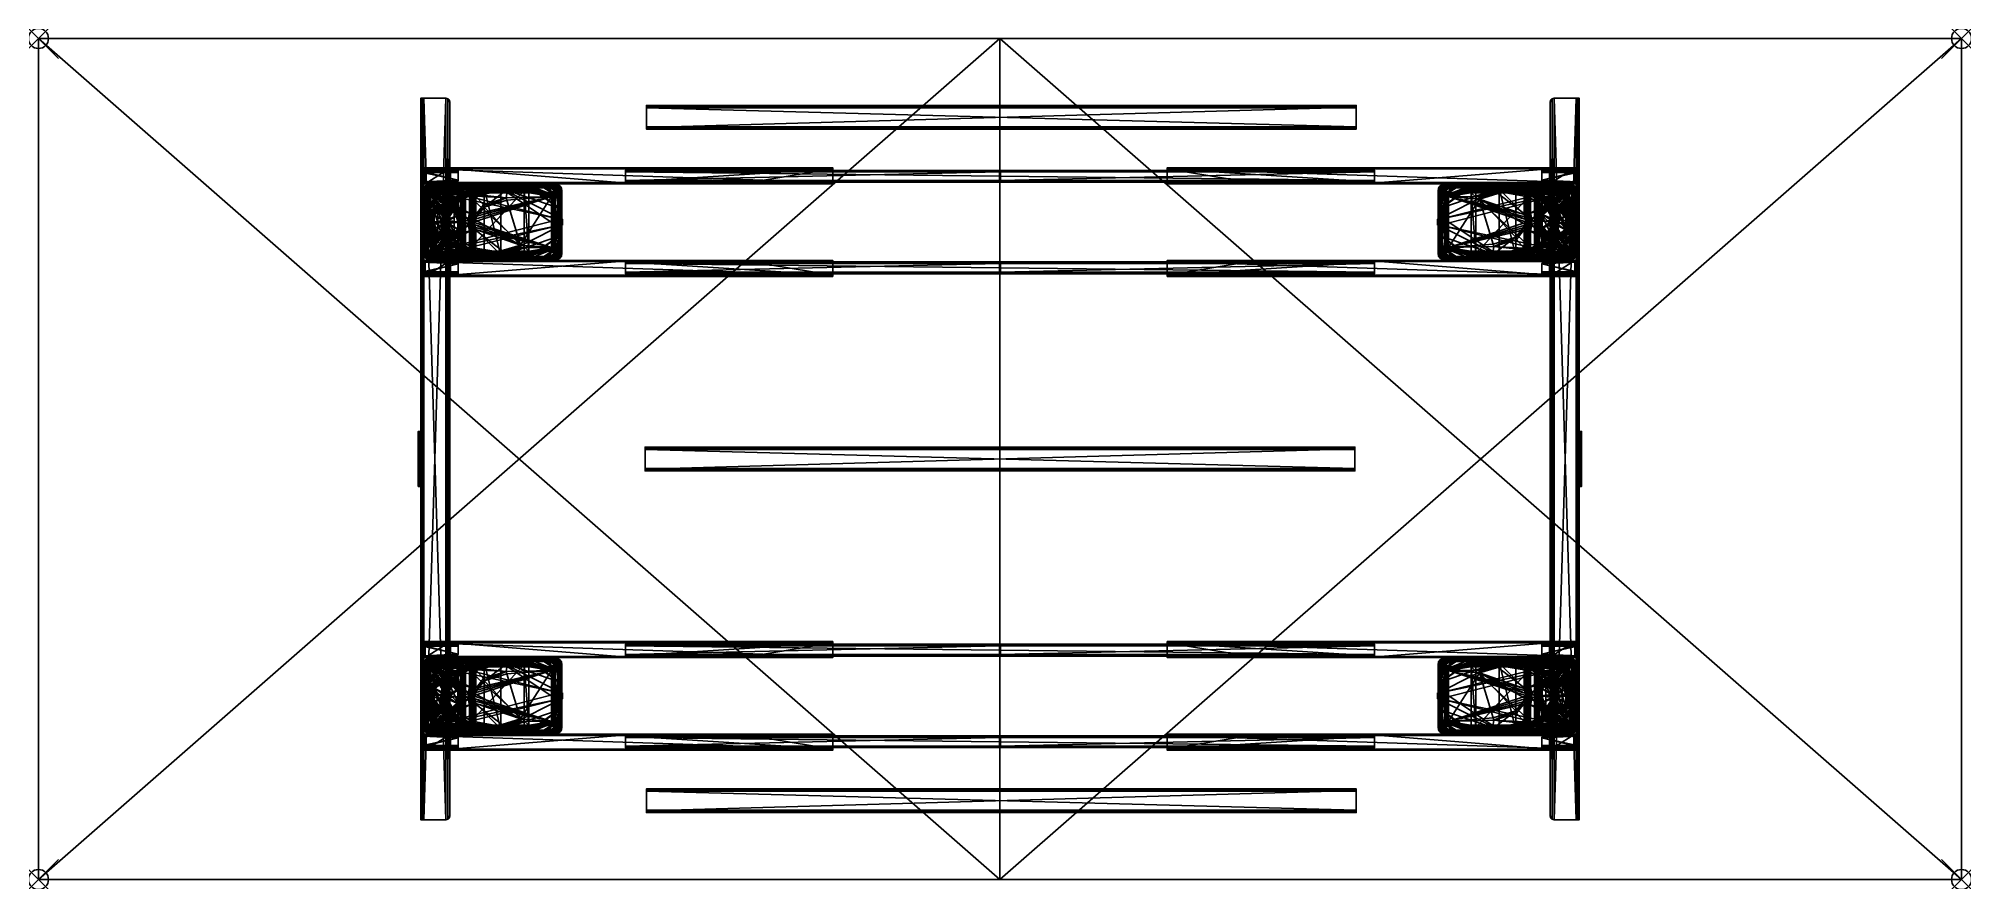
# Model space of a CAD drawing. Extents: x 0 to 96, y -42 to 0.
import ezdxf

# ---------------------------------------------------------------- set-up
doc = ezdxf.new("R2010")
doc.units = 0
doc.header["$LTSCALE"] = 2
doc.header["$PDMODE"] = 35
for name, color, linetype in [('AFUTL-3-EDLM', 16, 'Continuous'), ('AFUTL-3-GDPT', 4, 'Continuous'), ('AFUTL-3-LGPT', 4, 'Continuous'), ('AFUTL-3-MSBK', 19, 'Continuous'), ('AFUTL-3-MSWT', 7, 'Continuous'), ('AFUTL-3-SUPT', 4, 'Continuous'), ('AFUTL-3-TPLM', 15, 'Continuous'), ('AFUTL-3-TPLM2', 15, 'Continuous'), ('AFUTL-P', 2, 'Continuous')]:
    doc.layers.add(name, color=color, linetype=linetype)

msp = doc.modelspace()

# ---------------------------------------------------------------- linework, layer by layer
at = {"layer": 'AFUTL-P'}
for p in [(0, 0), (96, 0), (0, -42), (96, -42)]:
    msp.add_point(p, dxfattribs=at)

# ---------------------------------------------------------------- meshes
at = {"layer": 'AFUTL-3-EDLM'}
mesh = msp.add_polyface(dxfattribs=at)
corners = [(48, -42, 28.115), (48, 0, 28.115), (48, -42, 29.115), (48, 0, 29.115), (0, -42, 28.115), (0, -42, 29.115), (0, 0, 28.115), (0, 0, 29.115), (96, 0, 28.115), (96, 0, 29.115), (96, -42, 28.115), (96, -42, 29.115)]
mesh.append_faces([[corners[k] for k in face] for face in [(5, 0, 2, 2), (3, 6, 7, 7), (7, 4, 5, 5), (9, 1, 3, 3), (2, 10, 11, 11), (11, 8, 9, 9)]], dxfattribs={"vtx0": -1})
mesh.append_faces([[corners[k] for k in face] for face in [(0, 1, 2, 2), (1, 0, 3, 3)]], dxfattribs={"vtx0": -1, "vtx1": -1})
mesh.append_faces([[corners[k] for k in face] for face in [(2, 1, 3, 3), (3, 0, 2, 2)]], dxfattribs={"vtx0": -1, "vtx3": -1})
mesh.append_faces([[corners[k] for k in face] for face in [(4, 0, 5, 5), (1, 6, 3, 3), (6, 4, 7, 7), (8, 1, 9, 9), (0, 10, 2, 2), (10, 8, 11, 11)]], dxfattribs={"vtx1": -1})
at = {"layer": 'AFUTL-3-GDPT'}
mesh = msp.add_polyface(dxfattribs=at)
corners = [(19.396, -9.169, 0.256), (19.4, -9.169, 0.271), (19.522, -8.697, 0.256), (19.526, -8.699, 0.271), (19.868, -8.351, 0.256), (19.87, -8.354, 0.271), (19.769, -8.839, 0.5), (20.001, -8.581, 0.493), (19.752, -8.83, 0.493), (19.681, -9.169, 0.5), (19.661, -9.169, 0.493), (19.956, -8.502, 0.412), (19.674, -8.784, 0.412), (19.571, -9.169, 0.412), (19.944, -8.483, 0.398), (19.654, -8.773, 0.398), (19.548, -9.169, 0.398), (19.868, -8.351, 0.23), (19.87, -8.354, 0.215), (19.522, -8.697, 0.23), (19.526, -8.699, 0.215), (19.396, -9.169, 0.23), (19.4, -9.169, 0.215), (19.426, -9.169, 0.2), (19.411, -9.169, 0.204), (19.548, -8.712, 0.2), (19.535, -8.704, 0.204), (19.883, -8.377, 0.2), (19.876, -8.364, 0.204), (19.913, -8.428, 0.037), (19.915, -8.432, 0.025), (19.599, -8.741, 0.037), (19.603, -8.744, 0.025), (19.484, -9.169, 0.037), (19.489, -9.169, 0.025), (19.533, -9.169, 0), (19.508, -9.169, 0.007), (19.641, -8.765, 0), (19.619, -8.753, 0.007), (19.937, -8.47, 0), (19.924, -8.448, 0.007), (19.441, -9.169, 0.2), (19.561, -8.719, 0.2), (19.891, -8.39, 0.2), (19.937, -9.869, 0)]
mesh.append_faces([[corners[k] for k in face] for face in [(2, 1, 3, 3), (4, 3, 5, 5), (6, 7, 8, 8), (9, 8, 10, 10), (8, 11, 12, 12), (10, 12, 13, 13), (15, 5, 3, 3), (16, 3, 1, 1), (19, 18, 20, 20), (21, 20, 22, 22), (25, 24, 26, 26), (27, 26, 28, 28), (20, 28, 26, 26), (22, 26, 24, 24), (2, 17, 19, 19), (0, 19, 21, 21), (31, 30, 32, 32), (33, 32, 34, 34), (37, 36, 38, 38), (32, 40, 38, 38), (34, 38, 36, 36), (31, 41, 42, 42), (29, 42, 43, 43), (11, 15, 12, 12), (12, 16, 13, 13)]], dxfattribs={"vtx0": -1})
mesh.append_faces([[corners[k] for k in face] for face in [(41, 25, 42, 42), (39, 44, 37, 37)]], dxfattribs={"vtx0": -1, "vtx1": -1})
mesh.append_faces([[corners[k] for k in face] for face in [(27, 43, 42, 42), (41, 23, 25, 25), (42, 25, 27, 27)]], dxfattribs={"vtx0": -1, "vtx3": -1})
mesh.append_faces([[corners[k] for k in face] for face in [(0, 1, 2, 2), (2, 3, 4, 4), (6, 8, 9, 9), (8, 12, 10, 10), (14, 5, 15, 15), (15, 3, 16, 16), (17, 18, 19, 19), (19, 20, 21, 21), (23, 24, 25, 25), (25, 26, 27, 27), (18, 28, 20, 20), (20, 26, 22, 22), (4, 17, 2, 2), (2, 19, 0, 0), (29, 30, 31, 31), (31, 32, 33, 33), (35, 36, 37, 37), (37, 38, 39, 39), (30, 40, 32, 32), (32, 38, 34, 34), (33, 41, 31, 31), (31, 42, 29, 29)]], dxfattribs={"vtx1": -1})
mesh.append_faces([[corners[k] for k in face] for face in [(11, 14, 15, 15), (12, 15, 16, 16)]], dxfattribs={"vtx3": -1})
mesh = msp.add_polyface(dxfattribs=at)
corners = [(19.522, -9.642, 0.256), (19.526, -9.64, 0.271), (19.396, -9.169, 0.256), (19.4, -9.169, 0.271), (19.681, -9.169, 0.5), (19.661, -9.169, 0.493), (19.769, -9.499, 0.5), (19.752, -9.509, 0.493), (20.011, -9.741, 0.5), (19.571, -9.169, 0.412), (19.674, -9.554, 0.412), (20.001, -9.758, 0.493), (19.548, -9.169, 0.398), (19.654, -9.566, 0.398), (19.396, -9.169, 0.23), (19.4, -9.169, 0.215), (19.522, -9.642, 0.23), (19.526, -9.64, 0.215), (19.548, -9.627, 0.2), (19.535, -9.634, 0.204), (19.426, -9.169, 0.2), (19.411, -9.169, 0.204), (19.484, -9.169, 0.037), (19.489, -9.169, 0.025), (19.599, -9.597, 0.037), (19.603, -9.595, 0.025), (19.641, -9.573, 0), (19.924, -9.891, 0.007), (19.619, -9.586, 0.007), (19.533, -9.169, 0), (19.508, -9.169, 0.007), (19.561, -9.619, 0.2), (19.441, -9.169, 0.2), (20.216, -9.169, 1.08), (20.186, -9.169, 1.05), (20.232, -9.232, 1.08), (20.206, -9.247, 1.05), (20.278, -9.278, 1.08), (20.263, -9.304, 1.05), (20.341, -9.294, 1.08), (20.341, -9.324, 1.05), (20.186, -9.169, 0.5), (20.206, -9.247, 0.5), (20.263, -9.304, 0.5), (20.341, -9.324, 0.5), (20.341, -9.829, 0.5), (19.937, -8.47, 0), (20.341, -9.977, 0), (19.937, -9.869, 0), (19.641, -8.765, 0), (20.341, -9.044, 1.08), (20.278, -9.061, 1.08), (20.232, -9.107, 1.08)]
mesh.append_faces([[corners[k] for k in face] for face in [(2, 1, 3, 3), (6, 5, 7, 7), (7, 9, 10, 10), (13, 3, 1, 1), (16, 15, 17, 17), (20, 19, 21, 21), (17, 21, 19, 19), (0, 14, 16, 16), (24, 23, 25, 25), (26, 27, 28, 28), (29, 28, 30, 30), (25, 30, 28, 28), (22, 31, 32, 32), (10, 12, 13, 13), (35, 34, 36, 36), (37, 36, 38, 38), (39, 38, 40, 40), (36, 41, 42, 42), (38, 42, 43, 43), (40, 43, 44, 44), (49, 26, 29, 29), (35, 52, 33, 33)]], dxfattribs={"vtx0": -1})
mesh.append_faces([[corners[k] for k in face] for face in [(31, 18, 32, 32), (41, 4, 42, 42), (42, 6, 43, 43), (43, 8, 44, 44), (37, 51, 35, 35)]], dxfattribs={"vtx0": -1, "vtx1": -1})
mesh.append_faces([[corners[k] for k in face] for face in [(32, 18, 20, 20), (42, 4, 6, 6), (43, 6, 8, 8), (46, 47, 48, 48), (49, 48, 26, 26), (50, 37, 39, 39)]], dxfattribs={"vtx0": -1, "vtx3": -1})
mesh.append_faces([[corners[k] for k in face] for face in [(0, 1, 2, 2), (4, 5, 6, 6), (6, 7, 8, 8), (5, 9, 7, 7), (7, 10, 11, 11), (12, 3, 13, 13), (14, 15, 16, 16), (18, 19, 20, 20), (15, 21, 17, 17), (2, 14, 0, 0), (22, 23, 24, 24), (26, 28, 29, 29), (23, 30, 25, 25), (24, 31, 22, 22), (9, 12, 10, 10), (33, 34, 35, 35), (35, 36, 37, 37), (37, 38, 39, 39), (34, 41, 36, 36), (36, 42, 38, 38), (38, 43, 40, 40)]], dxfattribs={"vtx1": -1})
mesh.append_faces([[corners[k] for k in face] for face in [(8, 45, 44, 44)]], dxfattribs={"vtx1": -1, "vtx3": -1})
mesh = msp.add_polyface(dxfattribs=at)
corners = [(19.868, -8.351, 0.256), (19.87, -8.354, 0.271), (20.341, -8.224, 0.256), (20.341, -8.228, 0.271), (20.341, -8.509, 0.5), (20.341, -8.49, 0.493), (20.011, -8.598, 0.5), (20.001, -8.581, 0.493), (19.769, -8.839, 0.5), (20.341, -8.399, 0.412), (20.341, -8.389, 0.4), (19.956, -8.502, 0.412), (19.752, -8.83, 0.493), (20.341, -8.376, 0.398), (19.944, -8.483, 0.398), (20.341, -8.224, 0.23), (20.341, -8.228, 0.215), (19.868, -8.351, 0.23), (19.87, -8.354, 0.215), (19.883, -8.377, 0.2), (19.876, -8.364, 0.204), (20.341, -8.254, 0.2), (20.341, -8.239, 0.204), (20.341, -8.313, 0.037), (20.341, -8.318, 0.025), (19.913, -8.428, 0.037), (19.915, -8.432, 0.025), (19.937, -8.47, 0), (19.924, -8.448, 0.007), (20.341, -8.361, 0), (20.341, -8.336, 0.007), (19.619, -8.753, 0.007), (19.891, -8.39, 0.2), (20.341, -8.269, 0.2), (20.341, -9.044, 1.08), (20.418, -9.035, 1.05), (20.341, -9.014, 1.05), (20.278, -9.061, 1.08), (20.263, -9.035, 1.05), (20.232, -9.107, 1.08), (20.206, -9.092, 1.05), (20.216, -9.169, 1.08), (20.186, -9.169, 1.05), (20.418, -9.035, 0.5), (20.341, -9.014, 0.5), (20.263, -9.035, 0.5), (20.206, -9.092, 0.5), (20.186, -9.169, 0.5), (19.681, -9.169, 0.5), (20.341, -9.977, 0), (20.278, -9.278, 1.08), (20.232, -9.232, 1.08)]
mesh.append_faces([[corners[k] for k in face] for face in [(9, 10, 11, 11), (10, 13, 14, 14), (10, 14, 11, 11)]])
mesh.append_faces([[corners[k] for k in face] for face in [(2, 1, 3, 3), (6, 5, 7, 7), (7, 9, 11, 11), (14, 3, 1, 1), (17, 16, 18, 18), (21, 20, 22, 22), (18, 22, 20, 20), (0, 15, 17, 17), (25, 24, 26, 26), (29, 28, 30, 30), (27, 31, 28, 28), (26, 30, 28, 28), (23, 32, 33, 33), (34, 35, 36, 36), (37, 36, 38, 38), (39, 38, 40, 40), (41, 40, 42, 42), (36, 43, 44, 44), (38, 44, 45, 45), (40, 45, 46, 46), (42, 46, 47, 47)]], dxfattribs={"vtx0": -1})
mesh.append_faces([[corners[k] for k in face] for face in [(21, 33, 19, 19), (44, 6, 45, 45), (45, 8, 46, 46), (46, 48, 47, 47), (29, 49, 27, 27), (37, 50, 34, 34)]], dxfattribs={"vtx0": -1, "vtx1": -1})
mesh.append_faces([[corners[k] for k in face] for face in [(19, 33, 32, 32), (44, 4, 6, 6), (45, 6, 8, 8), (46, 8, 48, 48), (51, 37, 39, 39)]], dxfattribs={"vtx0": -1, "vtx3": -1})
mesh.append_faces([[corners[k] for k in face] for face in [(0, 1, 2, 2), (4, 5, 6, 6), (6, 7, 8, 8), (5, 9, 7, 7), (7, 11, 12, 12), (13, 3, 14, 14), (15, 16, 17, 17), (19, 20, 21, 21), (16, 22, 18, 18), (2, 15, 0, 0), (23, 24, 25, 25), (27, 28, 29, 29), (24, 30, 26, 26), (25, 32, 23, 23), (34, 36, 37, 37), (37, 38, 39, 39), (39, 40, 41, 41), (36, 44, 38, 38), (38, 45, 40, 40), (40, 46, 42, 42)]], dxfattribs={"vtx1": -1})
mesh = msp.add_polyface(dxfattribs=at)
corners = [(20.341, -8.224, 0.256), (20.341, -8.228, 0.271), (20.813, -8.351, 0.256), (20.811, -8.354, 0.271), (21.159, -8.697, 0.256), (21.156, -8.699, 0.271), (20.671, -8.598, 0.5), (20.929, -8.83, 0.493), (20.68, -8.581, 0.493), (20.341, -8.509, 0.5), (20.341, -8.49, 0.493), (21.008, -8.784, 0.412), (21.022, -8.776, 0.4), (20.726, -8.502, 0.412), (20.734, -8.488, 0.4), (20.341, -8.399, 0.412), (20.341, -8.389, 0.4), (20.341, -8.376, 0.398), (20.813, -8.351, 0.23), (20.811, -8.354, 0.215), (20.341, -8.224, 0.23), (20.341, -8.228, 0.215), (21.159, -8.697, 0.23), (21.156, -8.699, 0.215), (20.341, -8.254, 0.2), (20.341, -8.239, 0.204), (20.798, -8.377, 0.2), (20.806, -8.364, 0.204), (21.133, -8.712, 0.2), (21.146, -8.704, 0.204), (20.769, -8.428, 0.037), (20.766, -8.432, 0.025), (20.341, -8.313, 0.037), (20.341, -8.318, 0.025), (21.082, -8.741, 0.037), (21.078, -8.744, 0.025), (20.341, -8.361, 0), (20.341, -8.336, 0.007), (20.745, -8.47, 0), (20.757, -8.448, 0.007), (21.04, -8.765, 0), (21.062, -8.753, 0.007), (20.341, -8.269, 0.2), (20.791, -8.39, 0.2), (21.12, -8.719, 0.2), (20.341, -9.014, 0.5)]
mesh.append_faces([[corners[k] for k in face] for face in [(13, 14, 15, 15), (15, 14, 16, 16), (14, 3, 17, 17), (17, 3, 1, 1), (16, 14, 17, 17)]])
mesh.append_faces([[corners[k] for k in face] for face in [(2, 1, 3, 3), (4, 3, 5, 5), (6, 7, 8, 8), (9, 8, 10, 10), (13, 12, 14, 14), (8, 11, 13, 13), (10, 13, 15, 15), (14, 5, 3, 3), (20, 19, 21, 21), (18, 23, 19, 19), (26, 25, 27, 27), (28, 27, 29, 29), (19, 29, 27, 27), (21, 27, 25, 25), (2, 22, 18, 18), (0, 18, 20, 20), (32, 31, 33, 33), (30, 35, 31, 31), (38, 37, 39, 39), (31, 41, 39, 39), (33, 39, 37, 37), (30, 42, 43, 43), (34, 43, 44, 44)]], dxfattribs={"vtx0": -1})
mesh.append_faces([[corners[k] for k in face] for face in [(26, 43, 24, 24), (43, 26, 44, 44)]], dxfattribs={"vtx0": -1, "vtx1": -1})
mesh.append_faces([[corners[k] for k in face] for face in [(24, 43, 42, 42), (44, 26, 28, 28), (45, 6, 9, 9)]], dxfattribs={"vtx0": -1, "vtx3": -1})
mesh.append_faces([[corners[k] for k in face] for face in [(0, 1, 2, 2), (2, 3, 4, 4), (6, 8, 9, 9), (11, 12, 13, 13), (8, 13, 10, 10), (12, 5, 14, 14), (18, 19, 20, 20), (22, 23, 18, 18), (24, 25, 26, 26), (26, 27, 28, 28), (23, 29, 19, 19), (19, 27, 21, 21), (4, 22, 2, 2), (2, 18, 0, 0), (30, 31, 32, 32), (34, 35, 30, 30), (36, 37, 38, 38), (38, 39, 40, 40), (35, 41, 31, 31), (31, 39, 33, 33), (32, 42, 30, 30), (30, 43, 34, 34)]], dxfattribs={"vtx1": -1})
mesh = msp.add_polyface(dxfattribs=at)
corners = [(21.286, -9.169, 0.256), (21.282, -9.169, 0.271), (21.159, -9.642, 0.256), (21.156, -9.64, 0.271), (20.671, -9.741, 0.5), (20.68, -9.758, 0.493), (20.912, -9.499, 0.5), (20.929, -9.509, 0.493), (21.001, -9.169, 0.5), (21.02, -9.169, 0.493), (21.008, -9.554, 0.412), (20.734, -9.85, 0.4), (21.016, -9.559, 0.4), (21.111, -9.169, 0.412), (21.121, -9.169, 0.4), (20.726, -9.836, 0.412), (21.027, -9.566, 0.398), (21.134, -9.169, 0.398), (21.159, -9.642, 0.23), (21.156, -9.64, 0.215), (21.286, -9.169, 0.23), (21.282, -9.169, 0.215), (21.256, -9.169, 0.2), (21.271, -9.169, 0.204), (21.133, -9.627, 0.2), (21.146, -9.634, 0.204), (21.082, -9.597, 0.037), (21.078, -9.595, 0.025), (21.197, -9.169, 0.037), (21.192, -9.169, 0.025), (21.149, -9.169, 0), (21.174, -9.169, 0.007), (21.04, -9.573, 0), (21.062, -9.586, 0.007), (21.241, -9.169, 0.2), (21.12, -9.619, 0.2), (20.341, -9.294, 1.08), (20.341, -9.324, 1.05), (20.403, -9.278, 1.08), (20.418, -9.304, 1.05), (20.449, -9.232, 1.08), (20.475, -9.247, 1.05), (20.466, -9.169, 1.08), (20.496, -9.169, 1.05), (20.341, -9.324, 0.5), (20.418, -9.304, 0.5), (20.475, -9.247, 0.5), (20.496, -9.169, 0.5), (20.341, -8.361, 0), (20.745, -9.869, 0), (20.341, -9.977, 0), (20.745, -8.47, 0), (20.403, -9.061, 1.08), (20.449, -9.107, 1.08)]
mesh.append_faces([[corners[k] for k in face] for face in [(10, 11, 12, 12), (11, 16, 12, 12)]])
mesh.append_faces([[corners[k] for k in face] for face in [(2, 1, 3, 3), (6, 5, 7, 7), (8, 7, 9, 9), (13, 12, 14, 14), (7, 15, 10, 10), (9, 10, 13, 13), (17, 3, 1, 1), (20, 19, 21, 21), (24, 23, 25, 25), (21, 25, 23, 23), (0, 18, 20, 20), (28, 27, 29, 29), (32, 31, 33, 33), (29, 33, 31, 31), (26, 34, 35, 35), (12, 17, 14, 14), (38, 37, 39, 39), (40, 39, 41, 41), (42, 41, 43, 43), (39, 44, 45, 45), (41, 45, 46, 46), (43, 46, 47, 47)]], dxfattribs={"vtx0": -1})
mesh.append_faces([[corners[k] for k in face] for face in [(34, 24, 35, 35), (44, 4, 45, 45), (45, 6, 46, 46), (49, 51, 32, 32)]], dxfattribs={"vtx0": -1, "vtx1": -1})
mesh.append_faces([[corners[k] for k in face] for face in [(34, 22, 24, 24), (45, 4, 6, 6), (46, 6, 8, 8), (48, 49, 50, 50), (52, 36, 38, 38), (53, 38, 40, 40)]], dxfattribs={"vtx0": -1, "vtx3": -1})
mesh.append_faces([[corners[k] for k in face] for face in [(0, 1, 2, 2), (4, 5, 6, 6), (6, 7, 8, 8), (10, 12, 13, 13), (7, 10, 9, 9), (16, 3, 17, 17), (18, 19, 20, 20), (22, 23, 24, 24), (19, 25, 21, 21), (2, 18, 0, 0), (26, 27, 28, 28), (30, 31, 32, 32), (27, 33, 29, 29), (28, 34, 26, 26), (36, 37, 38, 38), (38, 39, 40, 40), (40, 41, 42, 42), (37, 44, 39, 39), (39, 45, 41, 41), (41, 46, 43, 43)]], dxfattribs={"vtx1": -1})
mesh.append_faces([[corners[k] for k in face] for face in [(12, 16, 17, 17)]], dxfattribs={"vtx3": -1})
mesh = msp.add_polyface(dxfattribs=at)
corners = [(21.159, -8.697, 0.256), (21.156, -8.699, 0.271), (21.286, -9.169, 0.256), (21.282, -9.169, 0.271), (21.001, -9.169, 0.5), (21.02, -9.169, 0.493), (20.912, -8.839, 0.5), (20.929, -8.83, 0.493), (20.671, -8.598, 0.5), (21.111, -9.169, 0.412), (21.121, -9.169, 0.4), (21.008, -8.784, 0.412), (21.022, -8.776, 0.4), (20.68, -8.581, 0.493), (21.134, -9.169, 0.398), (21.286, -9.169, 0.23), (21.282, -9.169, 0.215), (21.159, -8.697, 0.23), (21.156, -8.699, 0.215), (21.133, -8.712, 0.2), (21.146, -8.704, 0.204), (21.256, -9.169, 0.2), (21.271, -9.169, 0.204), (21.197, -9.169, 0.037), (21.192, -9.169, 0.025), (21.082, -8.741, 0.037), (21.078, -8.744, 0.025), (21.04, -8.765, 0), (20.757, -8.448, 0.007), (21.062, -8.753, 0.007), (21.149, -9.169, 0), (21.174, -9.169, 0.007), (21.12, -8.719, 0.2), (21.241, -9.169, 0.2), (20.403, -9.061, 1.08), (20.418, -9.035, 1.05), (20.341, -9.044, 1.08), (20.466, -9.169, 1.08), (20.496, -9.169, 1.05), (20.449, -9.107, 1.08), (20.475, -9.092, 1.05), (20.418, -9.035, 0.5), (20.341, -9.014, 1.05), (20.496, -9.169, 0.5), (20.475, -9.092, 0.5), (20.475, -9.247, 0.5), (20.341, -9.014, 0.5), (20.745, -8.47, 0), (20.745, -9.869, 0), (20.341, -8.361, 0), (21.04, -9.573, 0), (20.341, -9.294, 1.08), (20.403, -9.278, 1.08), (20.449, -9.232, 1.08)]
mesh.append_faces([[corners[k] for k in face] for face in [(9, 10, 11, 11), (11, 10, 12, 12), (14, 3, 12, 12), (12, 3, 1, 1), (10, 14, 12, 12)]])
mesh.append_faces([[corners[k] for k in face] for face in [(2, 1, 3, 3), (6, 5, 7, 7), (7, 9, 11, 11), (17, 16, 18, 18), (21, 20, 22, 22), (18, 22, 20, 20), (0, 15, 17, 17), (25, 24, 26, 26), (27, 28, 29, 29), (30, 29, 31, 31), (26, 31, 29, 29), (23, 32, 33, 33), (39, 38, 40, 40), (34, 40, 35, 35), (40, 43, 44, 44), (35, 44, 41, 41), (50, 27, 30, 30), (39, 53, 37, 37)]], dxfattribs={"vtx0": -1})
mesh.append_faces([[corners[k] for k in face] for face in [(32, 19, 33, 33), (45, 4, 43, 43), (43, 4, 44, 44), (44, 6, 41, 41), (41, 8, 46, 46), (47, 48, 49, 49), (36, 51, 34, 34), (34, 52, 39, 39)]], dxfattribs={"vtx0": -1, "vtx1": -1})
mesh.append_faces([[corners[k] for k in face] for face in [(33, 19, 21, 21), (44, 4, 6, 6), (41, 6, 8, 8), (50, 47, 27, 27)]], dxfattribs={"vtx0": -1, "vtx3": -1})
mesh.append_faces([[corners[k] for k in face] for face in [(0, 1, 2, 2), (4, 5, 6, 6), (6, 7, 8, 8), (5, 9, 7, 7), (7, 11, 13, 13), (15, 16, 17, 17), (19, 20, 21, 21), (16, 22, 18, 18), (2, 15, 0, 0), (23, 24, 25, 25), (27, 29, 30, 30), (24, 31, 26, 26), (25, 32, 23, 23), (34, 35, 36, 36), (37, 38, 39, 39), (39, 40, 34, 34), (35, 41, 42, 42), (38, 43, 40, 40), (40, 44, 35, 35)]], dxfattribs={"vtx1": -1})
mesh = msp.add_polyface(dxfattribs=at)
corners = [(74.871, -8.649, 0.256), (74.874, -8.651, 0.271), (75.236, -8.324, 0.256), (75.238, -8.328, 0.271), (74.716, -9.113, 0.256), (74.72, -9.113, 0.271), (75.305, -8.46, 0.398), (74.998, -8.733, 0.398), (74.868, -9.122, 0.398), (75.236, -8.324, 0.23), (75.238, -8.328, 0.215), (74.871, -8.649, 0.23), (74.874, -8.651, 0.215), (74.716, -9.113, 0.23), (74.72, -9.113, 0.215), (74.746, -9.115, 0.2), (74.731, -9.114, 0.204), (74.896, -8.665, 0.2), (74.883, -8.657, 0.204), (75.25, -8.351, 0.2), (75.243, -8.338, 0.204), (75.276, -8.404, 0.037), (75.278, -8.408, 0.025), (74.945, -8.698, 0.037), (74.949, -8.7, 0.025), (74.805, -9.118, 0.037), (74.81, -9.119, 0.025), (74.853, -9.121, 0), (74.828, -9.12, 0.007), (74.985, -8.724, 0), (74.964, -8.711, 0.007), (75.298, -8.447, 0), (75.287, -8.424, 0.007), (74.761, -9.116, 0.2), (74.908, -8.674, 0.2), (75.108, -8.806, 0.5), (75.355, -8.562, 0.493), (75.092, -8.795, 0.493), (75.001, -9.13, 0.5), (74.981, -9.129, 0.493), (75.315, -8.481, 0.412), (75.31, -8.472, 0.4), (75.017, -8.745, 0.412), (75.008, -8.74, 0.4), (74.891, -9.123, 0.412), (74.881, -9.123, 0.4), (75.53, -9.084, 0.5)]
mesh.append_faces([[corners[k] for k in face] for face in [(2, 1, 3, 3), (0, 5, 1, 1), (7, 3, 1, 1), (8, 1, 5, 5), (11, 10, 12, 12), (13, 12, 14, 14), (17, 16, 18, 18), (19, 18, 20, 20), (12, 20, 18, 18), (14, 18, 16, 16), (0, 9, 11, 11), (4, 11, 13, 13), (23, 22, 24, 24), (25, 24, 26, 26), (29, 28, 30, 30), (24, 32, 30, 30), (26, 30, 28, 28), (23, 33, 34, 34), (35, 36, 37, 37), (38, 37, 39, 39), (42, 41, 43, 43), (44, 43, 45, 45), (37, 40, 42, 42), (39, 42, 44, 44), (41, 7, 43, 43), (43, 8, 45, 45)]], dxfattribs={"vtx0": -1})
mesh.append_faces([[corners[k] for k in face] for face in [(33, 17, 34, 34)]], dxfattribs={"vtx0": -1, "vtx1": -1})
mesh.append_faces([[corners[k] for k in face] for face in [(33, 15, 17, 17), (34, 17, 19, 19), (46, 35, 38, 38)]], dxfattribs={"vtx0": -1, "vtx3": -1})
mesh.append_faces([[corners[k] for k in face] for face in [(0, 1, 2, 2), (4, 5, 0, 0), (6, 3, 7, 7), (7, 1, 8, 8), (9, 10, 11, 11), (11, 12, 13, 13), (15, 16, 17, 17), (17, 18, 19, 19), (10, 20, 12, 12), (12, 18, 14, 14), (2, 9, 0, 0), (0, 11, 4, 4), (21, 22, 23, 23), (23, 24, 25, 25), (27, 28, 29, 29), (29, 30, 31, 31), (22, 32, 24, 24), (24, 30, 26, 26), (25, 33, 23, 23), (23, 34, 21, 21), (35, 37, 38, 38), (40, 41, 42, 42), (42, 43, 44, 44), (37, 42, 39, 39)]], dxfattribs={"vtx1": -1})
mesh.append_faces([[corners[k] for k in face] for face in [(41, 6, 7, 7), (43, 7, 8, 8)]], dxfattribs={"vtx3": -1})
mesh = msp.add_polyface(dxfattribs=at)
corners = [(75.236, -8.324, 0.256), (75.238, -8.328, 0.271), (75.716, -8.226, 0.256), (75.715, -8.23, 0.271), (75.707, -8.378, 0.398), (75.305, -8.46, 0.398), (75.716, -8.226, 0.23), (75.715, -8.23, 0.215), (75.236, -8.324, 0.23), (75.238, -8.328, 0.215), (75.25, -8.351, 0.2), (75.243, -8.338, 0.204), (75.714, -8.256, 0.2), (75.715, -8.241, 0.204), (75.71, -8.314, 0.037), (75.71, -8.319, 0.025), (75.276, -8.404, 0.037), (75.278, -8.408, 0.025), (75.298, -8.447, 0), (74.964, -8.711, 0.007), (75.287, -8.424, 0.007), (75.707, -8.363, 0), (75.709, -8.338, 0.007), (74.908, -8.674, 0.2), (75.257, -8.364, 0.2), (75.713, -8.271, 0.2), (75.699, -8.51, 0.5), (75.7, -8.491, 0.493), (75.364, -8.579, 0.5), (75.355, -8.562, 0.493), (75.108, -8.806, 0.5), (75.705, -8.401, 0.412), (75.706, -8.391, 0.4), (75.315, -8.481, 0.412), (75.31, -8.472, 0.4), (75.092, -8.795, 0.493), (75.667, -9.045, 1.08), (75.745, -9.04, 1.05), (75.669, -9.015, 1.05), (75.603, -9.058, 1.08), (75.59, -9.031, 1.05), (75.555, -9.1, 1.08), (75.53, -9.084, 1.05), (75.535, -9.162, 1.08), (75.505, -9.16, 1.05), (75.745, -9.04, 0.5), (75.669, -9.015, 0.5), (75.59, -9.031, 0.5), (75.53, -9.084, 0.5), (75.505, -9.16, 0.5), (75.001, -9.13, 0.5), (76.021, -9.892, 0), (74.985, -8.724, 0), (75.715, -9.281, 1.08), (75.652, -9.294, 1.08)]
mesh.append_faces([[corners[k] for k in face] for face in [(2, 1, 3, 3), (5, 3, 1, 1), (8, 7, 9, 9), (12, 11, 13, 13), (9, 13, 11, 11), (0, 6, 8, 8), (16, 15, 17, 17), (18, 19, 20, 20), (21, 20, 22, 22), (17, 22, 20, 20), (16, 23, 24, 24), (14, 24, 25, 25), (28, 27, 29, 29), (33, 32, 34, 34), (29, 31, 33, 33), (36, 37, 38, 38), (39, 38, 40, 40), (41, 40, 42, 42), (43, 42, 44, 44), (38, 45, 46, 46), (40, 46, 47, 47), (42, 47, 48, 48), (44, 48, 49, 49)]], dxfattribs={"vtx0": -1})
mesh.append_faces([[corners[k] for k in face] for face in [(23, 10, 24, 24), (24, 10, 25, 25), (47, 30, 48, 48), (48, 50, 49, 49), (46, 26, 47, 47)]], dxfattribs={"vtx0": -1, "vtx1": -1})
mesh.append_faces([[corners[k] for k in face] for face in [(25, 10, 12, 12), (47, 28, 30, 30), (51, 52, 18, 18), (53, 36, 39, 39), (54, 39, 41, 41)]], dxfattribs={"vtx0": -1, "vtx3": -1})
mesh.append_faces([[corners[k] for k in face] for face in [(0, 1, 2, 2), (4, 3, 5, 5), (6, 7, 8, 8), (10, 11, 12, 12), (7, 13, 9, 9), (2, 6, 0, 0), (14, 15, 16, 16), (18, 20, 21, 21), (15, 22, 17, 17), (16, 24, 14, 14), (26, 27, 28, 28), (28, 29, 30, 30), (31, 32, 33, 33), (27, 31, 29, 29), (29, 33, 35, 35), (32, 4, 34, 34), (36, 38, 39, 39), (39, 40, 41, 41), (41, 42, 43, 43), (38, 46, 40, 40), (40, 47, 42, 42), (42, 48, 44, 44)]], dxfattribs={"vtx1": -1})
mesh.append_faces([[corners[k] for k in face] for face in [(26, 28, 47, 47)]], dxfattribs={"vtx1": -1, "vtx3": -1})
mesh.append_faces([[corners[k] for k in face] for face in [(4, 5, 34, 34)]], dxfattribs={"vtx3": -1})
mesh = msp.add_polyface(dxfattribs=at)
corners = [(76.082, -10.014, 0.256), (76.081, -10.011, 0.271), (75.603, -10.113, 0.256), (75.603, -10.109, 0.271), (75.612, -9.961, 0.398), (76.014, -9.878, 0.398), (75.603, -10.113, 0.23), (75.603, -10.109, 0.215), (76.082, -10.014, 0.23), (76.081, -10.011, 0.215), (76.069, -9.988, 0.2), (76.076, -10.001, 0.204), (75.605, -10.083, 0.2), (75.604, -10.098, 0.204), (75.608, -10.024, 0.037), (75.609, -10.019, 0.025), (76.043, -9.935, 0.037), (76.04, -9.931, 0.025), (76.021, -9.892, 0), (76.355, -9.628, 0.007), (76.032, -9.914, 0.007), (75.611, -9.976, 0), (75.61, -10.001, 0.007), (76.411, -9.665, 0.2), (76.062, -9.974, 0.2), (75.606, -10.068, 0.2), (75.62, -9.828, 0.5), (75.619, -9.847, 0.493), (75.955, -9.759, 0.5), (75.963, -9.777, 0.493), (76.21, -9.533, 0.5), (75.614, -9.938, 0.412), (75.613, -9.948, 0.4), (76.004, -9.858, 0.412), (76.009, -9.867, 0.4), (76.226, -9.543, 0.493), (75.652, -9.294, 1.08), (75.65, -9.324, 1.05), (75.715, -9.281, 1.08), (75.729, -9.308, 1.05), (75.764, -9.238, 1.08), (75.789, -9.255, 1.05), (75.784, -9.177, 1.08), (75.814, -9.179, 1.05), (75.574, -9.299, 1.05), (75.65, -9.324, 0.5), (75.729, -9.308, 0.5), (75.789, -9.255, 0.5), (75.814, -9.179, 0.5), (76.318, -9.209, 0.5), (74.985, -8.724, 0), (75.298, -8.447, 0), (76.334, -9.614, 0), (75.667, -9.045, 1.08), (75.603, -9.058, 1.08)]
mesh.append_faces([[corners[k] for k in face] for face in [(2, 1, 3, 3), (5, 3, 1, 1), (8, 7, 9, 9), (12, 11, 13, 13), (9, 13, 11, 11), (0, 6, 8, 8), (16, 15, 17, 17), (18, 19, 20, 20), (21, 20, 22, 22), (17, 22, 20, 20), (16, 23, 24, 24), (14, 24, 25, 25), (28, 27, 29, 29), (33, 32, 34, 34), (29, 31, 33, 33), (34, 4, 5, 5), (38, 37, 39, 39), (40, 39, 41, 41), (42, 41, 43, 43), (36, 44, 37, 37), (39, 45, 46, 46), (41, 46, 47, 47), (43, 47, 48, 48)]], dxfattribs={"vtx0": -1})
mesh.append_faces([[corners[k] for k in face] for face in [(12, 25, 10, 10), (45, 26, 46, 46), (46, 30, 47, 47), (47, 49, 48, 48), (21, 50, 18, 18), (18, 51, 52, 52), (40, 53, 38, 38), (38, 54, 36, 36)]], dxfattribs={"vtx0": -1, "vtx1": -1})
mesh.append_faces([[corners[k] for k in face] for face in [(10, 25, 24, 24), (46, 26, 28, 28), (46, 28, 30, 30)]], dxfattribs={"vtx0": -1, "vtx3": -1})
mesh.append_faces([[corners[k] for k in face] for face in [(0, 1, 2, 2), (4, 3, 5, 5), (6, 7, 8, 8), (10, 11, 12, 12), (7, 13, 9, 9), (2, 6, 0, 0), (14, 15, 16, 16), (18, 20, 21, 21), (15, 22, 17, 17), (16, 24, 14, 14), (26, 27, 28, 28), (28, 29, 30, 30), (31, 32, 33, 33), (27, 31, 29, 29), (29, 33, 35, 35), (32, 4, 34, 34), (36, 37, 38, 38), (38, 39, 40, 40), (40, 41, 42, 42), (37, 45, 39, 39), (39, 46, 41, 41), (41, 47, 43, 43)]], dxfattribs={"vtx1": -1})
mesh = msp.add_polyface(dxfattribs=at)
corners = [(76.504, -8.746, 0.256), (76.501, -8.748, 0.271), (76.603, -9.226, 0.256), (76.599, -9.225, 0.271), (76.451, -9.216, 0.398), (76.368, -8.814, 0.398), (76.603, -9.226, 0.23), (76.599, -9.225, 0.215), (76.504, -8.746, 0.23), (76.501, -8.748, 0.215), (76.478, -8.76, 0.2), (76.491, -8.753, 0.204), (76.573, -9.224, 0.2), (76.588, -9.225, 0.204), (76.514, -9.22, 0.037), (76.509, -9.22, 0.025), (76.425, -8.786, 0.037), (76.421, -8.788, 0.025), (76.382, -8.808, 0), (76.118, -8.474, 0.007), (76.404, -8.796, 0.007), (76.466, -9.217, 0), (76.491, -9.219, 0.007), (76.155, -8.418, 0.2), (76.464, -8.766, 0.2), (76.558, -9.223, 0.2), (76.318, -9.209, 0.5), (76.337, -9.21, 0.493), (76.25, -8.874, 0.5), (76.267, -8.865, 0.493), (76.023, -8.618, 0.5), (76.428, -9.215, 0.412), (76.438, -9.216, 0.4), (76.348, -8.825, 0.412), (76.357, -8.82, 0.4), (76.083, -8.526, 0.412), (76.033, -8.602, 0.493), (75.784, -9.177, 1.08), (75.814, -9.179, 1.05), (75.771, -9.113, 1.08), (75.798, -9.1, 1.05), (75.728, -9.065, 1.08), (75.745, -9.04, 1.05), (75.667, -9.045, 1.08), (75.814, -9.179, 0.5), (75.798, -9.1, 0.5), (75.745, -9.04, 0.5), (75.669, -9.015, 1.05), (75.669, -9.015, 0.5), (76.334, -9.614, 0), (75.298, -8.447, 0), (75.707, -8.363, 0), (76.104, -8.495, 0), (75.764, -9.238, 1.08)]
mesh.append_faces([[corners[k] for k in face] for face in [(2, 1, 3, 3), (5, 3, 1, 1), (8, 7, 9, 9), (12, 11, 13, 13), (9, 13, 11, 11), (0, 6, 8, 8), (16, 15, 17, 17), (18, 19, 20, 20), (21, 20, 22, 22), (17, 22, 20, 20), (16, 23, 24, 24), (14, 24, 25, 25), (28, 27, 29, 29), (33, 32, 34, 34), (29, 31, 33, 33), (32, 5, 34, 34), (39, 38, 40, 40), (41, 40, 42, 42), (40, 44, 45, 45), (42, 45, 46, 46), (21, 52, 18, 18), (41, 37, 39, 39)]], dxfattribs={"vtx0": -1})
mesh.append_faces([[corners[k] for k in face] for face in [(24, 12, 25, 25), (44, 28, 45, 45), (45, 28, 46, 46), (46, 30, 48, 48), (49, 51, 21, 21), (43, 53, 41, 41)]], dxfattribs={"vtx0": -1, "vtx1": -1})
mesh.append_faces([[corners[k] for k in face] for face in [(24, 10, 12, 12), (44, 26, 28, 28), (46, 28, 30, 30), (49, 50, 51, 51), (41, 53, 37, 37)]], dxfattribs={"vtx0": -1, "vtx3": -1})
mesh.append_faces([[corners[k] for k in face] for face in [(0, 1, 2, 2), (4, 3, 5, 5), (6, 7, 8, 8), (10, 11, 12, 12), (7, 13, 9, 9), (2, 6, 0, 0), (14, 15, 16, 16), (18, 20, 21, 21), (15, 22, 17, 17), (16, 24, 14, 14), (26, 27, 28, 28), (28, 29, 30, 30), (31, 32, 33, 33), (33, 34, 35, 35), (27, 31, 29, 29), (29, 33, 36, 36), (37, 38, 39, 39), (39, 40, 41, 41), (41, 42, 43, 43), (38, 44, 40, 40), (40, 45, 42, 42), (42, 46, 47, 47)]], dxfattribs={"vtx1": -1})
mesh.append_faces([[corners[k] for k in face] for face in [(32, 4, 5, 5)]], dxfattribs={"vtx3": -1})
mesh = msp.add_polyface(dxfattribs=at)
corners = [(75.716, -8.226, 0.256), (75.715, -8.23, 0.271), (76.18, -8.38, 0.256), (76.178, -8.384, 0.271), (76.504, -8.746, 0.256), (76.501, -8.748, 0.271), (76.368, -8.814, 0.398), (76.096, -8.507, 0.398), (75.707, -8.378, 0.398), (76.504, -8.746, 0.23), (76.501, -8.748, 0.215), (76.18, -8.38, 0.23), (76.178, -8.384, 0.215), (75.716, -8.226, 0.23), (75.715, -8.23, 0.215), (75.714, -8.256, 0.2), (75.715, -8.241, 0.204), (76.163, -8.406, 0.2), (76.172, -8.393, 0.204), (76.478, -8.76, 0.2), (76.491, -8.753, 0.204), (76.425, -8.786, 0.037), (76.421, -8.788, 0.025), (76.131, -8.454, 0.037), (76.128, -8.459, 0.025), (75.71, -8.314, 0.037), (75.71, -8.319, 0.025), (75.707, -8.363, 0), (75.709, -8.338, 0.007), (76.104, -8.495, 0), (76.118, -8.474, 0.007), (76.382, -8.808, 0), (76.404, -8.796, 0.007), (75.713, -8.271, 0.2), (76.155, -8.418, 0.2), (76.464, -8.766, 0.2), (76.023, -8.618, 0.5), (76.267, -8.865, 0.493), (76.033, -8.602, 0.493), (75.699, -8.51, 0.5), (75.7, -8.491, 0.493), (76.083, -8.526, 0.412), (76.357, -8.82, 0.4), (76.089, -8.518, 0.4), (75.705, -8.401, 0.412), (75.706, -8.391, 0.4), (76.348, -8.825, 0.412), (75.669, -9.015, 0.5), (76.466, -9.217, 0)]
mesh.append_faces([[corners[k] for k in face] for face in [(2, 1, 3, 3), (4, 3, 5, 5), (7, 5, 3, 3), (8, 3, 1, 1), (11, 10, 12, 12), (13, 12, 14, 14), (17, 16, 18, 18), (19, 18, 20, 20), (12, 20, 18, 18), (14, 18, 16, 16), (2, 9, 11, 11), (0, 11, 13, 13), (23, 22, 24, 24), (25, 24, 26, 26), (29, 28, 30, 30), (24, 32, 30, 30), (26, 30, 28, 28), (23, 33, 34, 34), (36, 37, 38, 38), (39, 38, 40, 40), (41, 42, 43, 43), (44, 43, 45, 45), (38, 46, 41, 41), (40, 41, 44, 44), (43, 6, 7, 7), (45, 7, 8, 8)]], dxfattribs={"vtx0": -1})
mesh.append_faces([[corners[k] for k in face] for face in [(33, 15, 34, 34), (34, 17, 35, 35)]], dxfattribs={"vtx0": -1, "vtx1": -1})
mesh.append_faces([[corners[k] for k in face] for face in [(34, 15, 17, 17), (35, 17, 19, 19), (47, 36, 39, 39), (48, 27, 29, 29)]], dxfattribs={"vtx0": -1, "vtx3": -1})
mesh.append_faces([[corners[k] for k in face] for face in [(0, 1, 2, 2), (2, 3, 4, 4), (6, 5, 7, 7), (7, 3, 8, 8), (9, 10, 11, 11), (11, 12, 13, 13), (15, 16, 17, 17), (17, 18, 19, 19), (10, 20, 12, 12), (12, 18, 14, 14), (4, 9, 2, 2), (2, 11, 0, 0), (21, 22, 23, 23), (23, 24, 25, 25), (27, 28, 29, 29), (29, 30, 31, 31), (22, 32, 24, 24), (24, 30, 26, 26), (25, 33, 23, 23), (23, 34, 21, 21), (36, 38, 39, 39), (41, 43, 44, 44), (38, 41, 40, 40), (42, 6, 43, 43), (43, 7, 45, 45)]], dxfattribs={"vtx1": -1})
mesh = msp.add_polyface(dxfattribs=at)
corners = [(20.341, -10.114, 0.256), (20.341, -10.11, 0.271), (19.868, -9.988, 0.256), (19.87, -9.984, 0.271), (19.522, -9.642, 0.256), (19.526, -9.64, 0.271), (19.944, -9.856, 0.398), (20.341, -9.962, 0.398), (20.011, -9.741, 0.5), (20.001, -9.758, 0.493), (20.341, -9.829, 0.5), (20.341, -9.849, 0.493), (19.752, -9.509, 0.493), (20.341, -9.939, 0.412), (19.956, -9.836, 0.412), (20.341, -9.949, 0.4), (19.674, -9.554, 0.412), (19.654, -9.566, 0.398), (19.522, -9.642, 0.23), (19.526, -9.64, 0.215), (19.868, -9.988, 0.23), (19.87, -9.984, 0.215), (20.341, -10.114, 0.23), (20.341, -10.11, 0.215), (20.341, -10.084, 0.2), (20.341, -10.099, 0.204), (19.883, -9.962, 0.2), (19.876, -9.975, 0.204), (19.548, -9.627, 0.2), (19.535, -9.634, 0.204), (19.599, -9.597, 0.037), (19.603, -9.595, 0.025), (19.913, -9.911, 0.037), (19.915, -9.907, 0.025), (20.341, -10.026, 0.037), (20.341, -10.021, 0.025), (20.341, -9.977, 0), (20.341, -10.002, 0.007), (19.937, -9.869, 0), (19.924, -9.891, 0.007), (19.641, -9.573, 0), (19.619, -9.586, 0.007), (20.341, -10.069, 0.2), (19.891, -9.949, 0.2), (19.561, -9.619, 0.2)]
mesh.append_faces([[corners[k] for k in face] for face in [(13, 14, 15, 15), (6, 7, 15, 15), (14, 6, 15, 15)]])
mesh.append_faces([[corners[k] for k in face] for face in [(2, 1, 3, 3), (4, 3, 5, 5), (7, 3, 1, 1), (10, 9, 11, 11), (8, 12, 9, 9), (11, 14, 13, 13), (9, 16, 14, 14), (6, 5, 3, 3), (20, 19, 21, 21), (22, 21, 23, 23), (26, 25, 27, 27), (28, 27, 29, 29), (21, 29, 27, 27), (23, 27, 25, 25), (0, 20, 22, 22), (2, 18, 20, 20), (32, 31, 33, 33), (34, 33, 35, 35), (38, 37, 39, 39), (33, 41, 39, 39), (35, 39, 37, 37), (32, 42, 43, 43), (30, 43, 44, 44), (14, 17, 6, 6)]], dxfattribs={"vtx0": -1})
mesh.append_faces([[corners[k] for k in face] for face in [(42, 24, 43, 43), (43, 26, 44, 44)]], dxfattribs={"vtx0": -1, "vtx1": -1})
mesh.append_faces([[corners[k] for k in face] for face in [(43, 24, 26, 26), (44, 26, 28, 28)]], dxfattribs={"vtx0": -1, "vtx3": -1})
mesh.append_faces([[corners[k] for k in face] for face in [(0, 1, 2, 2), (2, 3, 4, 4), (6, 3, 7, 7), (8, 9, 10, 10), (9, 14, 11, 11), (17, 5, 6, 6), (18, 19, 20, 20), (20, 21, 22, 22), (24, 25, 26, 26), (26, 27, 28, 28), (19, 29, 21, 21), (21, 27, 23, 23), (2, 20, 0, 0), (4, 18, 2, 2), (30, 31, 32, 32), (32, 33, 34, 34), (36, 37, 38, 38), (38, 39, 40, 40), (31, 41, 33, 33), (33, 39, 35, 35), (34, 42, 32, 32), (32, 43, 30, 30), (16, 17, 14, 14)]], dxfattribs={"vtx1": -1})
mesh = msp.add_polyface(dxfattribs=at)
corners = [(20.813, -9.988, 0.256), (20.811, -9.984, 0.271), (20.341, -10.114, 0.256), (20.341, -10.11, 0.271), (21.159, -9.642, 0.256), (21.156, -9.64, 0.271), (20.341, -9.829, 0.5), (20.341, -9.849, 0.493), (20.671, -9.741, 0.5), (20.68, -9.758, 0.493), (20.341, -9.939, 0.412), (20.341, -9.949, 0.4), (20.726, -9.836, 0.412), (20.734, -9.85, 0.4), (21.008, -9.554, 0.412), (20.929, -9.509, 0.493), (20.341, -9.962, 0.398), (21.027, -9.566, 0.398), (20.341, -10.114, 0.23), (20.341, -10.11, 0.215), (20.813, -9.988, 0.23), (20.811, -9.984, 0.215), (21.159, -9.642, 0.23), (21.156, -9.64, 0.215), (21.133, -9.627, 0.2), (21.146, -9.634, 0.204), (20.798, -9.962, 0.2), (20.806, -9.975, 0.204), (20.341, -10.084, 0.2), (20.341, -10.099, 0.204), (20.341, -10.026, 0.037), (20.341, -10.021, 0.025), (20.769, -9.911, 0.037), (20.766, -9.907, 0.025), (21.082, -9.597, 0.037), (21.078, -9.595, 0.025), (21.04, -9.573, 0), (21.062, -9.586, 0.007), (20.745, -9.869, 0), (20.757, -9.891, 0.007), (20.341, -9.977, 0), (20.341, -10.002, 0.007), (21.12, -9.619, 0.2), (20.791, -9.949, 0.2), (20.341, -10.069, 0.2), (20.341, -9.324, 0.5)]
mesh.append_faces([[corners[k] for k in face] for face in [(10, 11, 12, 12), (12, 11, 13, 13), (12, 13, 14, 14), (16, 3, 13, 13), (13, 3, 1, 1), (13, 1, 17, 17), (17, 1, 5, 5), (11, 16, 13, 13)]])
mesh.append_faces([[corners[k] for k in face] for face in [(2, 1, 3, 3), (0, 5, 1, 1), (8, 7, 9, 9), (9, 10, 12, 12), (20, 19, 21, 21), (22, 21, 23, 23), (26, 25, 27, 27), (28, 27, 29, 29), (21, 29, 27, 27), (23, 27, 25, 25), (0, 18, 20, 20), (4, 20, 22, 22), (32, 31, 33, 33), (34, 33, 35, 35), (38, 37, 39, 39), (40, 39, 41, 41), (33, 41, 39, 39), (35, 39, 37, 37), (32, 42, 43, 43), (30, 43, 44, 44)]], dxfattribs={"vtx0": -1})
mesh.append_faces([[corners[k] for k in face] for face in [(42, 26, 43, 43), (43, 28, 44, 44)]], dxfattribs={"vtx0": -1, "vtx1": -1})
mesh.append_faces([[corners[k] for k in face] for face in [(42, 24, 26, 26), (43, 26, 28, 28), (45, 6, 8, 8)]], dxfattribs={"vtx0": -1, "vtx3": -1})
mesh.append_faces([[corners[k] for k in face] for face in [(0, 1, 2, 2), (4, 5, 0, 0), (6, 7, 8, 8), (7, 10, 9, 9), (9, 12, 15, 15), (18, 19, 20, 20), (20, 21, 22, 22), (24, 25, 26, 26), (26, 27, 28, 28), (19, 29, 21, 21), (21, 27, 23, 23), (2, 18, 0, 0), (0, 20, 4, 4), (30, 31, 32, 32), (32, 33, 34, 34), (36, 37, 38, 38), (38, 39, 40, 40), (31, 41, 33, 33), (33, 39, 35, 35), (34, 42, 32, 32), (32, 43, 30, 30)]], dxfattribs={"vtx1": -1})
mesh = msp.add_polyface(dxfattribs=at)
corners = [(74.814, -9.592, 0.256), (74.818, -9.59, 0.271), (74.716, -9.113, 0.256), (74.72, -9.113, 0.271), (74.868, -9.122, 0.398), (74.95, -9.524, 0.398), (74.716, -9.113, 0.23), (74.72, -9.113, 0.215), (74.814, -9.592, 0.23), (74.818, -9.59, 0.215), (74.841, -9.579, 0.2), (74.828, -9.586, 0.204), (74.746, -9.115, 0.2), (74.731, -9.114, 0.204), (74.805, -9.118, 0.037), (74.81, -9.119, 0.025), (74.894, -9.553, 0.037), (74.898, -9.55, 0.025), (74.937, -9.531, 0), (75.201, -9.865, 0.007), (74.914, -9.542, 0.007), (74.853, -9.121, 0), (74.828, -9.12, 0.007), (75.164, -9.921, 0.2), (74.855, -9.572, 0.2), (74.761, -9.116, 0.2), (75.156, -9.933, 0.2), (75.001, -9.13, 0.5), (74.981, -9.129, 0.493), (75.069, -9.465, 0.5), (75.052, -9.473, 0.493), (75.296, -9.72, 0.5), (74.891, -9.123, 0.412), (74.881, -9.123, 0.4), (74.971, -9.514, 0.412), (74.962, -9.518, 0.4), (75.235, -9.812, 0.412), (75.285, -9.736, 0.493), (75.535, -9.162, 1.08), (75.505, -9.16, 1.05), (75.548, -9.225, 1.08), (75.521, -9.239, 1.05), (75.591, -9.274, 1.08), (75.574, -9.299, 1.05), (75.652, -9.294, 1.08), (75.505, -9.16, 0.5), (75.521, -9.239, 0.5), (75.574, -9.299, 0.5), (75.65, -9.324, 1.05), (75.65, -9.324, 0.5), (74.985, -8.724, 0), (75.611, -9.976, 0), (75.214, -9.844, 0), (75.555, -9.1, 1.08)]
mesh.append_faces([[corners[k] for k in face] for face in [(2, 1, 3, 3), (5, 3, 1, 1), (8, 7, 9, 9), (12, 11, 13, 13), (9, 13, 11, 11), (0, 6, 8, 8), (16, 15, 17, 17), (18, 19, 20, 20), (21, 20, 22, 22), (17, 22, 20, 20), (16, 23, 24, 24), (14, 24, 25, 25), (29, 28, 30, 30), (34, 33, 35, 35), (30, 32, 34, 34), (33, 5, 35, 35), (40, 39, 41, 41), (42, 41, 43, 43), (41, 45, 46, 46), (43, 46, 47, 47), (48, 47, 49, 49), (21, 52, 18, 18), (42, 38, 40, 40)]], dxfattribs={"vtx0": -1})
mesh.append_faces([[corners[k] for k in face] for face in [(24, 12, 25, 25), (45, 29, 46, 46), (46, 29, 47, 47), (47, 31, 49, 49), (50, 51, 21, 21), (44, 53, 42, 42)]], dxfattribs={"vtx0": -1, "vtx1": -1})
mesh.append_faces([[corners[k] for k in face] for face in [(24, 26, 10, 10), (24, 10, 12, 12), (45, 27, 29, 29), (47, 29, 31, 31), (42, 53, 38, 38)]], dxfattribs={"vtx0": -1, "vtx3": -1})
mesh.append_faces([[corners[k] for k in face] for face in [(0, 1, 2, 2), (4, 3, 5, 5), (6, 7, 8, 8), (10, 11, 12, 12), (7, 13, 9, 9), (2, 6, 0, 0), (14, 15, 16, 16), (18, 20, 21, 21), (15, 22, 17, 17), (16, 24, 14, 14), (27, 28, 29, 29), (29, 30, 31, 31), (32, 33, 34, 34), (34, 35, 36, 36), (28, 32, 30, 30), (30, 34, 37, 37), (38, 39, 40, 40), (40, 41, 42, 42), (42, 43, 44, 44), (39, 45, 41, 41), (41, 46, 43, 43), (43, 47, 48, 48)]], dxfattribs={"vtx1": -1})
mesh.append_faces([[corners[k] for k in face] for face in [(33, 4, 5, 5)]], dxfattribs={"vtx3": -1})
mesh = msp.add_polyface(dxfattribs=at)
corners = [(75.603, -10.113, 0.256), (75.603, -10.109, 0.271), (75.139, -9.958, 0.256), (75.141, -9.955, 0.271), (74.814, -9.592, 0.256), (74.818, -9.59, 0.271), (74.95, -9.524, 0.398), (75.223, -9.831, 0.398), (75.612, -9.961, 0.398), (74.814, -9.592, 0.23), (74.818, -9.59, 0.215), (75.139, -9.958, 0.23), (75.141, -9.955, 0.215), (75.603, -10.113, 0.23), (75.603, -10.109, 0.215), (75.605, -10.083, 0.2), (75.604, -10.098, 0.204), (75.156, -9.933, 0.2), (75.147, -9.946, 0.204), (74.841, -9.579, 0.2), (74.828, -9.586, 0.204), (74.894, -9.553, 0.037), (74.898, -9.55, 0.025), (75.188, -9.884, 0.037), (75.191, -9.88, 0.025), (75.608, -10.024, 0.037), (75.609, -10.019, 0.025), (75.611, -9.976, 0), (75.61, -10.001, 0.007), (75.214, -9.844, 0), (75.201, -9.865, 0.007), (74.937, -9.531, 0), (74.914, -9.542, 0.007), (75.606, -10.068, 0.2), (75.164, -9.921, 0.2), (74.855, -9.572, 0.2), (75.296, -9.72, 0.5), (75.052, -9.473, 0.493), (75.285, -9.736, 0.493), (75.62, -9.828, 0.5), (75.619, -9.847, 0.493), (75.235, -9.812, 0.412), (74.962, -9.518, 0.4), (75.23, -9.82, 0.4), (75.614, -9.938, 0.412), (75.613, -9.948, 0.4), (74.971, -9.514, 0.412), (75.65, -9.324, 0.5), (74.853, -9.121, 0)]
mesh.append_faces([[corners[k] for k in face] for face in [(2, 1, 3, 3), (4, 3, 5, 5), (7, 5, 3, 3), (8, 3, 1, 1), (11, 10, 12, 12), (13, 12, 14, 14), (17, 16, 18, 18), (19, 18, 20, 20), (12, 20, 18, 18), (14, 18, 16, 16), (2, 9, 11, 11), (0, 11, 13, 13), (23, 22, 24, 24), (25, 24, 26, 26), (29, 28, 30, 30), (24, 32, 30, 30), (26, 30, 28, 28), (23, 33, 34, 34), (36, 37, 38, 38), (39, 38, 40, 40), (41, 42, 43, 43), (44, 43, 45, 45), (38, 46, 41, 41), (40, 41, 44, 44), (43, 6, 7, 7), (45, 7, 8, 8)]], dxfattribs={"vtx0": -1})
mesh.append_faces([[corners[k] for k in face] for face in [(33, 15, 34, 34), (34, 17, 35, 35)]], dxfattribs={"vtx0": -1, "vtx1": -1})
mesh.append_faces([[corners[k] for k in face] for face in [(34, 15, 17, 17), (47, 36, 39, 39), (48, 27, 29, 29)]], dxfattribs={"vtx0": -1, "vtx3": -1})
mesh.append_faces([[corners[k] for k in face] for face in [(0, 1, 2, 2), (2, 3, 4, 4), (6, 5, 7, 7), (7, 3, 8, 8), (9, 10, 11, 11), (11, 12, 13, 13), (15, 16, 17, 17), (17, 18, 19, 19), (10, 20, 12, 12), (12, 18, 14, 14), (4, 9, 2, 2), (2, 11, 0, 0), (21, 22, 23, 23), (23, 24, 25, 25), (27, 28, 29, 29), (29, 30, 31, 31), (22, 32, 24, 24), (24, 30, 26, 26), (25, 33, 23, 23), (23, 34, 21, 21), (36, 38, 39, 39), (41, 43, 44, 44), (38, 41, 40, 40), (42, 6, 43, 43), (43, 7, 45, 45)]], dxfattribs={"vtx1": -1})
mesh = msp.add_polyface(dxfattribs=at)
corners = [(76.603, -9.226, 0.256), (76.599, -9.225, 0.271), (76.448, -9.69, 0.256), (76.445, -9.687, 0.271), (76.082, -10.014, 0.256), (76.081, -10.011, 0.271), (76.014, -9.878, 0.398), (76.321, -9.606, 0.398), (76.451, -9.216, 0.398), (76.082, -10.014, 0.23), (76.081, -10.011, 0.215), (76.448, -9.69, 0.23), (76.445, -9.687, 0.215), (76.603, -9.226, 0.23), (76.599, -9.225, 0.215), (76.423, -9.673, 0.2), (76.436, -9.681, 0.204), (76.069, -9.988, 0.2), (76.076, -10.001, 0.204), (76.573, -9.224, 0.2), (76.588, -9.225, 0.204), (76.043, -9.935, 0.037), (76.04, -9.931, 0.025), (76.374, -9.641, 0.037), (76.37, -9.638, 0.025), (76.514, -9.22, 0.037), (76.509, -9.22, 0.025), (76.334, -9.614, 0), (76.355, -9.628, 0.007), (76.021, -9.892, 0), (76.466, -9.217, 0), (76.491, -9.219, 0.007), (76.032, -9.914, 0.007), (76.411, -9.665, 0.2), (76.558, -9.223, 0.2), (76.062, -9.974, 0.2), (76.21, -9.533, 0.5), (75.963, -9.777, 0.493), (76.226, -9.543, 0.493), (76.318, -9.209, 0.5), (76.337, -9.21, 0.493), (76.004, -9.858, 0.412), (76.009, -9.867, 0.4), (76.302, -9.593, 0.412), (76.311, -9.599, 0.4), (76.428, -9.215, 0.412), (76.438, -9.216, 0.4), (75.789, -9.255, 0.5)]
mesh.append_faces([[corners[k] for k in face] for face in [(2, 1, 3, 3), (4, 3, 5, 5), (7, 5, 3, 3), (8, 3, 1, 1), (11, 10, 12, 12), (13, 12, 14, 14), (17, 16, 18, 18), (15, 20, 16, 16), (12, 18, 16, 16), (14, 16, 20, 20), (2, 9, 11, 11), (0, 11, 13, 13), (23, 22, 24, 24), (25, 24, 26, 26), (27, 31, 28, 28), (24, 32, 28, 28), (26, 28, 31, 31), (23, 34, 33, 33), (36, 37, 38, 38), (39, 38, 40, 40), (43, 42, 44, 44), (45, 44, 46, 46), (38, 41, 43, 43), (40, 43, 45, 45), (42, 7, 44, 44), (44, 8, 46, 46)]], dxfattribs={"vtx0": -1})
mesh.append_faces([[corners[k] for k in face] for face in [(17, 35, 15, 15)]], dxfattribs={"vtx0": -1, "vtx1": -1})
mesh.append_faces([[corners[k] for k in face] for face in [(15, 35, 33, 33), (15, 33, 34, 34), (34, 19, 15, 15), (47, 36, 39, 39)]], dxfattribs={"vtx0": -1, "vtx3": -1})
mesh.append_faces([[corners[k] for k in face] for face in [(0, 1, 2, 2), (2, 3, 4, 4), (6, 5, 7, 7), (7, 3, 8, 8), (9, 10, 11, 11), (11, 12, 13, 13), (15, 16, 17, 17), (19, 20, 15, 15), (10, 18, 12, 12), (12, 16, 14, 14), (4, 9, 2, 2), (2, 11, 0, 0), (21, 22, 23, 23), (23, 24, 25, 25), (27, 28, 29, 29), (30, 31, 27, 27), (22, 32, 24, 24), (24, 28, 26, 26), (23, 33, 21, 21), (25, 34, 23, 23), (36, 38, 39, 39), (41, 42, 43, 43), (43, 44, 45, 45), (38, 43, 40, 40)]], dxfattribs={"vtx1": -1})
mesh.append_faces([[corners[k] for k in face] for face in [(42, 6, 7, 7), (44, 7, 8, 8)]], dxfattribs={"vtx3": -1})
mesh = msp.add_polyface(dxfattribs=at)
corners = [(19.397, -32.774, 0.256), (19.401, -32.775, 0.271), (19.552, -32.31, 0.256), (19.555, -32.313, 0.271), (19.679, -32.394, 0.398), (19.549, -32.784, 0.398), (19.552, -32.31, 0.23), (19.555, -32.313, 0.215), (19.397, -32.774, 0.23), (19.401, -32.775, 0.215), (19.427, -32.776, 0.2), (19.412, -32.775, 0.204), (19.577, -32.327, 0.2), (19.564, -32.319, 0.204), (19.626, -32.359, 0.037), (19.63, -32.362, 0.025), (19.486, -32.78, 0.037), (19.491, -32.78, 0.025), (19.534, -32.783, 0), (19.509, -32.781, 0.007), (19.666, -32.386, 0), (19.645, -32.372, 0.007), (19.442, -32.777, 0.2), (19.589, -32.335, 0.2), (20.045, -32.241, 0.5), (20.037, -32.223, 0.493), (19.79, -32.467, 0.5), (19.774, -32.457, 0.493), (19.682, -32.791, 0.5), (19.663, -32.79, 0.493), (19.698, -32.407, 0.412), (19.69, -32.401, 0.4), (19.572, -32.785, 0.412), (19.562, -32.784, 0.4), (19.996, -32.142, 0.412), (20.348, -32.706, 1.08), (20.35, -32.676, 1.05), (20.285, -32.719, 1.08), (20.271, -32.692, 1.05), (20.236, -32.762, 1.08), (20.211, -32.745, 1.05), (20.216, -32.823, 1.08), (20.186, -32.822, 1.05), (20.229, -32.887, 1.08), (20.35, -32.676, 0.5), (20.271, -32.692, 0.5), (20.211, -32.745, 0.5), (20.186, -32.822, 0.5), (20.38, -32.172, 0.5), (20.389, -32.024, 0), (21.015, -33.276, 0), (19.979, -32.108, 0), (20.702, -33.553, 0), (20.333, -32.956, 1.08), (20.272, -32.935, 1.08)]
mesh.append_faces([[corners[k] for k in face] for face in [(2, 1, 3, 3), (5, 3, 1, 1), (8, 7, 9, 9), (12, 11, 13, 13), (9, 13, 11, 11), (0, 6, 8, 8), (16, 15, 17, 17), (20, 19, 21, 21), (17, 21, 19, 19), (14, 22, 23, 23), (26, 25, 27, 27), (28, 27, 29, 29), (32, 31, 33, 33), (27, 34, 30, 30), (29, 30, 32, 32), (31, 5, 33, 33), (37, 36, 38, 38), (39, 38, 40, 40), (41, 40, 42, 42), (38, 44, 45, 45), (40, 45, 46, 46), (42, 46, 47, 47)]], dxfattribs={"vtx0": -1})
mesh.append_faces([[corners[k] for k in face] for face in [(44, 48, 45, 45), (45, 26, 46, 46), (46, 28, 47, 47), (49, 50, 51, 51), (51, 52, 20, 20), (39, 53, 37, 37)]], dxfattribs={"vtx0": -1, "vtx1": -1})
mesh.append_faces([[corners[k] for k in face] for face in [(12, 23, 22, 22), (22, 10, 12, 12), (45, 48, 24, 24), (45, 24, 26, 26), (46, 26, 28, 28), (54, 39, 41, 41)]], dxfattribs={"vtx0": -1, "vtx3": -1})
mesh.append_faces([[corners[k] for k in face] for face in [(0, 1, 2, 2), (4, 3, 5, 5), (6, 7, 8, 8), (10, 11, 12, 12), (7, 13, 9, 9), (2, 6, 0, 0), (14, 15, 16, 16), (18, 19, 20, 20), (15, 21, 17, 17), (16, 22, 14, 14), (24, 25, 26, 26), (26, 27, 28, 28), (30, 31, 32, 32), (27, 30, 29, 29), (35, 36, 37, 37), (37, 38, 39, 39), (39, 40, 41, 41), (41, 42, 43, 43), (36, 44, 38, 38), (38, 45, 40, 40), (40, 46, 42, 42)]], dxfattribs={"vtx1": -1})
mesh.append_faces([[corners[k] for k in face] for face in [(31, 4, 5, 5)]], dxfattribs={"vtx3": -1})
mesh = msp.add_polyface(dxfattribs=at)
corners = [(19.82, -33.62, 0.256), (19.823, -33.616, 0.271), (19.496, -33.254, 0.256), (19.499, -33.252, 0.271), (19.397, -32.774, 0.256), (19.401, -32.775, 0.271), (19.549, -32.784, 0.398), (19.632, -33.186, 0.398), (19.904, -33.493, 0.398), (19.397, -32.774, 0.23), (19.401, -32.775, 0.215), (19.496, -33.254, 0.23), (19.499, -33.252, 0.215), (19.82, -33.62, 0.23), (19.823, -33.616, 0.215), (19.837, -33.595, 0.2), (19.829, -33.607, 0.204), (19.522, -33.24, 0.2), (19.509, -33.247, 0.204), (19.427, -32.776, 0.2), (19.412, -32.775, 0.204), (19.486, -32.78, 0.037), (19.491, -32.78, 0.025), (19.575, -33.214, 0.037), (19.579, -33.212, 0.025), (19.869, -33.546, 0.037), (19.872, -33.541, 0.025), (19.896, -33.505, 0), (19.882, -33.526, 0.007), (19.618, -33.192, 0), (19.596, -33.204, 0.007), (19.534, -32.783, 0), (19.509, -32.781, 0.007), (19.845, -33.582, 0.2), (19.536, -33.234, 0.2), (19.442, -32.777, 0.2), (19.682, -32.791, 0.5), (19.663, -32.79, 0.493), (19.75, -33.126, 0.5), (19.733, -33.135, 0.493), (19.572, -32.785, 0.412), (19.562, -32.784, 0.4), (19.652, -33.175, 0.412), (19.643, -33.18, 0.4), (19.917, -33.474, 0.412), (19.911, -33.482, 0.4), (19.666, -32.386, 0), (20.293, -33.637, 0)]
mesh.append_faces([[corners[k] for k in face] for face in [(2, 1, 3, 3), (4, 3, 5, 5), (7, 5, 3, 3), (8, 3, 1, 1), (11, 10, 12, 12), (13, 12, 14, 14), (17, 16, 18, 18), (19, 18, 20, 20), (12, 20, 18, 18), (14, 18, 16, 16), (2, 9, 11, 11), (0, 11, 13, 13), (23, 22, 24, 24), (25, 24, 26, 26), (29, 28, 30, 30), (31, 30, 32, 32), (24, 32, 30, 30), (26, 30, 28, 28), (23, 33, 34, 34), (21, 34, 35, 35), (38, 37, 39, 39), (42, 41, 43, 43), (39, 40, 42, 42), (41, 7, 43, 43), (31, 27, 29, 29)]], dxfattribs={"vtx0": -1})
mesh.append_faces([[corners[k] for k in face] for face in [(33, 15, 34, 34), (34, 19, 35, 35), (46, 47, 31, 31)]], dxfattribs={"vtx0": -1, "vtx1": -1})
mesh.append_faces([[corners[k] for k in face] for face in [(34, 15, 17, 17), (34, 17, 19, 19)]], dxfattribs={"vtx0": -1, "vtx3": -1})
mesh.append_faces([[corners[k] for k in face] for face in [(0, 1, 2, 2), (2, 3, 4, 4), (6, 5, 7, 7), (7, 3, 8, 8), (9, 10, 11, 11), (11, 12, 13, 13), (15, 16, 17, 17), (17, 18, 19, 19), (10, 20, 12, 12), (12, 18, 14, 14), (4, 9, 2, 2), (2, 11, 0, 0), (21, 22, 23, 23), (23, 24, 25, 25), (27, 28, 29, 29), (29, 30, 31, 31), (22, 32, 24, 24), (24, 30, 26, 26), (25, 33, 23, 23), (23, 34, 21, 21), (36, 37, 38, 38), (40, 41, 42, 42), (42, 43, 44, 44), (37, 40, 39, 39), (43, 7, 45, 45)]], dxfattribs={"vtx1": -1})
mesh.append_faces([[corners[k] for k in face] for face in [(41, 6, 7, 7)]], dxfattribs={"vtx3": -1})
mesh = msp.add_polyface(dxfattribs=at)
corners = [(20.284, -33.774, 0.256), (20.285, -33.77, 0.271), (19.82, -33.62, 0.256), (19.823, -33.616, 0.271), (19.904, -33.493, 0.398), (20.293, -33.622, 0.398), (19.82, -33.62, 0.23), (19.823, -33.616, 0.215), (20.284, -33.774, 0.23), (20.285, -33.77, 0.215), (20.286, -33.744, 0.2), (20.285, -33.759, 0.204), (19.837, -33.595, 0.2), (19.829, -33.607, 0.204), (19.869, -33.546, 0.037), (19.872, -33.541, 0.025), (20.29, -33.686, 0.037), (20.29, -33.681, 0.025), (20.293, -33.637, 0), (20.291, -33.662, 0.007), (19.896, -33.505, 0), (19.882, -33.526, 0.007), (20.287, -33.729, 0.2), (19.845, -33.582, 0.2), (19.75, -33.126, 0.5), (19.733, -33.135, 0.493), (19.977, -33.382, 0.5), (19.967, -33.398, 0.493), (20.301, -33.49, 0.5), (20.3, -33.509, 0.493), (19.917, -33.474, 0.412), (19.643, -33.18, 0.4), (19.911, -33.482, 0.4), (20.295, -33.599, 0.412), (20.294, -33.609, 0.4), (19.652, -33.175, 0.412), (19.632, -33.186, 0.398), (20.229, -32.887, 1.08), (20.186, -32.822, 1.05), (20.202, -32.9, 1.05), (20.272, -32.935, 1.08), (20.255, -32.96, 1.05), (20.333, -32.956, 1.08), (20.331, -32.985, 1.05), (20.186, -32.822, 0.5), (20.202, -32.9, 0.5), (20.255, -32.96, 0.5), (20.331, -32.985, 0.5), (19.682, -32.791, 0.5), (19.666, -32.386, 0), (20.702, -33.553, 0), (19.534, -32.783, 0), (20.236, -32.762, 1.08), (20.216, -32.823, 1.08)]
mesh.append_faces([[corners[k] for k in face] for face in [(2, 1, 3, 3), (5, 3, 1, 1), (8, 7, 9, 9), (12, 11, 13, 13), (9, 13, 11, 11), (0, 6, 8, 8), (16, 15, 17, 17), (20, 19, 21, 21), (17, 21, 19, 19), (14, 22, 23, 23), (26, 25, 27, 27), (28, 27, 29, 29), (30, 31, 32, 32), (33, 32, 34, 34), (27, 35, 30, 30), (29, 30, 33, 33), (32, 36, 4, 4), (34, 4, 5, 5), (37, 38, 39, 39), (40, 39, 41, 41), (42, 41, 43, 43), (39, 44, 45, 45), (41, 45, 46, 46), (43, 46, 47, 47), (40, 53, 37, 37)]], dxfattribs={"vtx0": -1})
mesh.append_faces([[corners[k] for k in face] for face in [(22, 10, 23, 23), (44, 24, 45, 45), (45, 24, 46, 46), (46, 26, 47, 47), (42, 52, 40, 40)]], dxfattribs={"vtx0": -1, "vtx1": -1})
mesh.append_faces([[corners[k] for k in face] for face in [(23, 10, 12, 12), (44, 48, 24, 24), (46, 24, 26, 26), (47, 26, 28, 28), (49, 50, 18, 18), (51, 18, 20, 20)]], dxfattribs={"vtx0": -1, "vtx3": -1})
mesh.append_faces([[corners[k] for k in face] for face in [(0, 1, 2, 2), (4, 3, 5, 5), (6, 7, 8, 8), (10, 11, 12, 12), (7, 13, 9, 9), (2, 6, 0, 0), (14, 15, 16, 16), (18, 19, 20, 20), (15, 21, 17, 17), (16, 22, 14, 14), (24, 25, 26, 26), (26, 27, 28, 28), (30, 32, 33, 33), (25, 35, 27, 27), (27, 30, 29, 29), (32, 4, 34, 34), (37, 39, 40, 40), (40, 41, 42, 42), (38, 44, 39, 39), (39, 45, 41, 41), (41, 46, 43, 43)]], dxfattribs={"vtx1": -1})
mesh = msp.add_polyface(dxfattribs=at)
corners = [(19.552, -32.31, 0.256), (19.555, -32.313, 0.271), (19.918, -31.986, 0.256), (19.92, -31.989, 0.271), (20.397, -31.887, 0.256), (20.397, -31.891, 0.271), (20.388, -32.039, 0.398), (19.986, -32.122, 0.398), (19.679, -32.394, 0.398), (20.397, -31.887, 0.23), (20.397, -31.891, 0.215), (19.918, -31.986, 0.23), (19.92, -31.989, 0.215), (19.552, -32.31, 0.23), (19.555, -32.313, 0.215), (19.577, -32.327, 0.2), (19.564, -32.319, 0.204), (19.931, -32.012, 0.2), (19.924, -31.999, 0.204), (20.395, -31.917, 0.2), (20.396, -31.902, 0.204), (20.392, -31.976, 0.037), (20.391, -31.981, 0.025), (19.957, -32.065, 0.037), (19.96, -32.069, 0.025), (19.626, -32.359, 0.037), (19.63, -32.362, 0.025), (19.666, -32.386, 0), (19.645, -32.372, 0.007), (19.979, -32.108, 0), (19.968, -32.086, 0.007), (20.389, -32.024, 0), (20.39, -31.999, 0.007), (19.589, -32.335, 0.2), (19.938, -32.026, 0.2), (20.394, -31.932, 0.2), (20.38, -32.172, 0.5), (20.381, -32.153, 0.493), (20.045, -32.241, 0.5), (20.037, -32.223, 0.493), (19.996, -32.142, 0.412), (19.992, -32.133, 0.4), (19.698, -32.407, 0.412), (19.69, -32.401, 0.4), (20.387, -32.062, 0.412), (20.387, -32.052, 0.4), (19.774, -32.457, 0.493)]
mesh.append_faces([[corners[k] for k in face] for face in [(2, 1, 3, 3), (4, 3, 5, 5), (7, 5, 3, 3), (8, 3, 1, 1), (11, 10, 12, 12), (13, 12, 14, 14), (17, 16, 18, 18), (19, 18, 20, 20), (12, 20, 18, 18), (14, 18, 16, 16), (2, 9, 11, 11), (0, 11, 13, 13), (23, 22, 24, 24), (25, 24, 26, 26), (29, 28, 30, 30), (31, 30, 32, 32), (24, 32, 30, 30), (26, 30, 28, 28), (23, 33, 34, 34), (21, 34, 35, 35), (38, 37, 39, 39), (42, 41, 43, 43), (40, 45, 41, 41), (39, 44, 40, 40), (41, 6, 7, 7), (41, 8, 43, 43)]], dxfattribs={"vtx0": -1})
mesh.append_faces([[corners[k] for k in face] for face in [(19, 35, 17, 17), (17, 34, 15, 15)]], dxfattribs={"vtx0": -1, "vtx1": -1})
mesh.append_faces([[corners[k] for k in face] for face in [(17, 35, 34, 34), (15, 34, 33, 33)]], dxfattribs={"vtx0": -1, "vtx3": -1})
mesh.append_faces([[corners[k] for k in face] for face in [(0, 1, 2, 2), (2, 3, 4, 4), (6, 5, 7, 7), (7, 3, 8, 8), (9, 10, 11, 11), (11, 12, 13, 13), (15, 16, 17, 17), (17, 18, 19, 19), (10, 20, 12, 12), (12, 18, 14, 14), (4, 9, 2, 2), (2, 11, 0, 0), (21, 22, 23, 23), (23, 24, 25, 25), (27, 28, 29, 29), (29, 30, 31, 31), (22, 32, 24, 24), (24, 30, 26, 26), (25, 33, 23, 23), (23, 34, 21, 21), (36, 37, 38, 38), (40, 41, 42, 42), (44, 45, 40, 40), (37, 44, 39, 39), (39, 40, 46, 46), (45, 6, 41, 41)]], dxfattribs={"vtx1": -1})
mesh.append_faces([[corners[k] for k in face] for face in [(41, 7, 8, 8)]], dxfattribs={"vtx3": -1})
mesh = msp.add_polyface(dxfattribs=at)
corners = [(21.284, -32.887, 0.256), (21.28, -32.887, 0.271), (21.129, -33.351, 0.256), (21.126, -33.349, 0.271), (21.002, -33.267, 0.398), (21.132, -32.878, 0.398), (21.129, -33.351, 0.23), (21.126, -33.349, 0.215), (21.284, -32.887, 0.23), (21.28, -32.887, 0.215), (21.254, -32.885, 0.2), (21.269, -32.886, 0.204), (21.104, -33.335, 0.2), (21.117, -33.343, 0.204), (21.055, -33.302, 0.037), (21.051, -33.3, 0.025), (21.195, -32.882, 0.037), (21.191, -32.881, 0.025), (21.147, -32.879, 0), (21.172, -32.88, 0.007), (21.015, -33.276, 0), (21.036, -33.289, 0.007), (21.239, -32.884, 0.2), (21.092, -33.326, 0.2), (20.636, -33.421, 0.5), (20.645, -33.438, 0.493), (20.892, -33.194, 0.5), (20.908, -33.205, 0.493), (20.999, -32.87, 0.5), (21.019, -32.871, 0.493), (20.983, -33.255, 0.412), (20.69, -33.528, 0.4), (20.992, -33.26, 0.4), (21.109, -32.877, 0.412), (21.119, -32.877, 0.4), (20.685, -33.519, 0.412), (20.333, -32.956, 1.08), (20.331, -32.985, 1.05), (20.397, -32.943, 1.08), (20.41, -32.969, 1.05), (20.445, -32.9, 1.08), (20.47, -32.916, 1.05), (20.465, -32.838, 1.08), (20.495, -32.84, 1.05), (20.452, -32.775, 1.08), (20.331, -32.985, 0.5), (20.41, -32.969, 0.5), (20.47, -32.916, 0.5), (20.495, -32.84, 0.5), (20.301, -33.49, 0.5), (19.979, -32.108, 0), (20.702, -33.553, 0), (20.285, -32.719, 1.08), (20.348, -32.706, 1.08), (20.41, -32.726, 1.08)]
mesh.append_faces([[corners[k] for k in face] for face in [(2, 1, 3, 3), (5, 3, 1, 1), (8, 7, 9, 9), (12, 11, 13, 13), (9, 13, 11, 11), (0, 6, 8, 8), (16, 15, 17, 17), (20, 19, 21, 21), (17, 21, 19, 19), (14, 22, 23, 23), (26, 25, 27, 27), (28, 27, 29, 29), (30, 31, 32, 32), (33, 32, 34, 34), (27, 35, 30, 30), (29, 30, 33, 33), (32, 5, 34, 34), (38, 37, 39, 39), (40, 39, 41, 41), (42, 41, 43, 43), (39, 45, 46, 46), (41, 46, 47, 47), (43, 47, 48, 48)]], dxfattribs={"vtx0": -1})
mesh.append_faces([[corners[k] for k in face] for face in [(22, 12, 23, 23), (46, 26, 47, 47), (47, 28, 48, 48), (45, 49, 46, 46)]], dxfattribs={"vtx0": -1, "vtx1": -1})
mesh.append_faces([[corners[k] for k in face] for face in [(22, 10, 12, 12), (46, 24, 26, 26), (47, 26, 28, 28), (50, 20, 51, 51), (52, 36, 38, 38), (53, 38, 40, 40), (54, 40, 42, 42)]], dxfattribs={"vtx0": -1, "vtx3": -1})
mesh.append_faces([[corners[k] for k in face] for face in [(0, 1, 2, 2), (4, 3, 5, 5), (6, 7, 8, 8), (10, 11, 12, 12), (7, 13, 9, 9), (2, 6, 0, 0), (14, 15, 16, 16), (18, 19, 20, 20), (15, 21, 17, 17), (16, 22, 14, 14), (24, 25, 26, 26), (26, 27, 28, 28), (30, 32, 33, 33), (27, 30, 29, 29), (36, 37, 38, 38), (38, 39, 40, 40), (40, 41, 42, 42), (42, 43, 44, 44), (37, 45, 39, 39), (39, 46, 41, 41), (41, 47, 43, 43)]], dxfattribs={"vtx1": -1})
mesh.append_faces([[corners[k] for k in face] for face in [(49, 24, 46, 46)]], dxfattribs={"vtx1": -1, "vtx3": -1})
mesh.append_faces([[corners[k] for k in face] for face in [(32, 4, 5, 5)]], dxfattribs={"vtx3": -1})
mesh = msp.add_polyface(dxfattribs=at)
corners = [(20.397, -31.887, 0.256), (20.397, -31.891, 0.271), (20.861, -32.042, 0.256), (20.859, -32.045, 0.271), (20.777, -32.169, 0.398), (20.388, -32.039, 0.398), (20.861, -32.042, 0.23), (20.859, -32.045, 0.215), (20.397, -31.887, 0.23), (20.397, -31.891, 0.215), (20.395, -31.917, 0.2), (20.396, -31.902, 0.204), (20.845, -32.067, 0.2), (20.853, -32.054, 0.204), (20.812, -32.116, 0.037), (20.809, -32.12, 0.025), (20.392, -31.976, 0.037), (20.391, -31.981, 0.025), (20.389, -32.024, 0), (20.39, -31.999, 0.007), (20.786, -32.156, 0), (20.799, -32.135, 0.007), (20.394, -31.932, 0.2), (20.836, -32.079, 0.2), (20.931, -32.535, 0.5), (20.948, -32.527, 0.493), (20.704, -32.28, 0.5), (20.715, -32.264, 0.493), (20.38, -32.172, 0.5), (20.381, -32.153, 0.493), (20.765, -32.188, 0.412), (21.038, -32.482, 0.4), (20.77, -32.18, 0.4), (20.387, -32.062, 0.412), (20.387, -32.052, 0.4), (21.029, -32.486, 0.412), (21.05, -32.476, 0.398), (20.452, -32.775, 1.08), (20.495, -32.84, 1.05), (20.479, -32.761, 1.05), (20.41, -32.726, 1.08), (20.426, -32.701, 1.05), (20.348, -32.706, 1.08), (20.35, -32.676, 1.05), (20.495, -32.84, 0.5), (20.479, -32.761, 0.5), (20.426, -32.701, 0.5), (20.35, -32.676, 0.5), (20.999, -32.87, 0.5), (21.147, -32.879, 0), (20.285, -32.719, 1.08), (20.397, -32.943, 1.08), (20.445, -32.9, 1.08), (20.465, -32.838, 1.08)]
mesh.append_faces([[corners[k] for k in face] for face in [(2, 1, 3, 3), (5, 3, 1, 1), (8, 7, 9, 9), (12, 11, 13, 13), (9, 13, 11, 11), (0, 6, 8, 8), (16, 15, 17, 17), (20, 19, 21, 21), (17, 21, 19, 19), (14, 22, 23, 23), (26, 25, 27, 27), (28, 27, 29, 29), (30, 31, 32, 32), (33, 32, 34, 34), (27, 35, 30, 30), (29, 30, 33, 33), (32, 36, 4, 4), (34, 4, 5, 5), (37, 38, 39, 39), (40, 39, 41, 41), (42, 41, 43, 43), (39, 44, 45, 45), (41, 45, 46, 46), (43, 46, 47, 47), (40, 53, 37, 37)]], dxfattribs={"vtx0": -1})
mesh.append_faces([[corners[k] for k in face] for face in [(22, 10, 23, 23), (44, 24, 45, 45), (45, 24, 46, 46), (46, 26, 47, 47), (50, 51, 42, 42), (42, 52, 40, 40)]], dxfattribs={"vtx0": -1, "vtx1": -1})
mesh.append_faces([[corners[k] for k in face] for face in [(23, 10, 12, 12), (44, 48, 24, 24), (46, 24, 26, 26), (47, 26, 28, 28), (49, 18, 20, 20)]], dxfattribs={"vtx0": -1, "vtx3": -1})
mesh.append_faces([[corners[k] for k in face] for face in [(0, 1, 2, 2), (4, 3, 5, 5), (6, 7, 8, 8), (10, 11, 12, 12), (7, 13, 9, 9), (2, 6, 0, 0), (14, 15, 16, 16), (18, 19, 20, 20), (15, 21, 17, 17), (16, 22, 14, 14), (24, 25, 26, 26), (26, 27, 28, 28), (30, 32, 33, 33), (27, 30, 29, 29), (32, 4, 34, 34), (37, 39, 40, 40), (40, 41, 42, 42), (38, 44, 39, 39), (39, 45, 41, 41), (41, 46, 43, 43)]], dxfattribs={"vtx1": -1})
mesh = msp.add_polyface(dxfattribs=at)
corners = [(20.861, -32.042, 0.256), (20.859, -32.045, 0.271), (21.186, -32.408, 0.256), (21.182, -32.41, 0.271), (21.284, -32.887, 0.256), (21.28, -32.887, 0.271), (21.132, -32.878, 0.398), (21.05, -32.476, 0.398), (20.777, -32.169, 0.398), (21.284, -32.887, 0.23), (21.28, -32.887, 0.215), (21.186, -32.408, 0.23), (21.182, -32.41, 0.215), (20.861, -32.042, 0.23), (20.859, -32.045, 0.215), (20.845, -32.067, 0.2), (20.853, -32.054, 0.204), (21.159, -32.421, 0.2), (21.172, -32.414, 0.204), (21.254, -32.885, 0.2), (21.269, -32.886, 0.204), (21.195, -32.882, 0.037), (21.191, -32.881, 0.025), (21.106, -32.447, 0.037), (21.102, -32.45, 0.025), (20.812, -32.116, 0.037), (20.809, -32.12, 0.025), (20.786, -32.156, 0), (20.799, -32.135, 0.007), (21.063, -32.469, 0), (21.086, -32.458, 0.007), (21.147, -32.879, 0), (21.172, -32.88, 0.007), (20.836, -32.079, 0.2), (21.145, -32.428, 0.2), (21.239, -32.884, 0.2), (20.999, -32.87, 0.5), (21.019, -32.871, 0.493), (20.931, -32.535, 0.5), (20.948, -32.527, 0.493), (21.109, -32.877, 0.412), (21.119, -32.877, 0.4), (21.029, -32.486, 0.412), (21.038, -32.482, 0.4), (20.765, -32.188, 0.412), (20.715, -32.264, 0.493), (20.77, -32.18, 0.4), (21.015, -33.276, 0), (20.389, -32.024, 0)]
mesh.append_faces([[corners[k] for k in face] for face in [(2, 1, 3, 3), (4, 3, 5, 5), (7, 5, 3, 3), (8, 3, 1, 1), (11, 10, 12, 12), (13, 12, 14, 14), (17, 16, 18, 18), (19, 18, 20, 20), (12, 20, 18, 18), (14, 18, 16, 16), (2, 9, 11, 11), (0, 11, 13, 13), (23, 22, 24, 24), (25, 24, 26, 26), (29, 28, 30, 30), (31, 30, 32, 32), (24, 32, 30, 30), (26, 30, 28, 28), (23, 33, 34, 34), (21, 34, 35, 35), (38, 37, 39, 39), (42, 41, 43, 43), (39, 40, 42, 42), (41, 7, 43, 43), (31, 27, 29, 29)]], dxfattribs={"vtx0": -1})
mesh.append_faces([[corners[k] for k in face] for face in [(33, 15, 34, 34), (34, 19, 35, 35), (47, 48, 31, 31)]], dxfattribs={"vtx0": -1, "vtx1": -1})
mesh.append_faces([[corners[k] for k in face] for face in [(34, 15, 17, 17), (34, 17, 19, 19)]], dxfattribs={"vtx0": -1, "vtx3": -1})
mesh.append_faces([[corners[k] for k in face] for face in [(0, 1, 2, 2), (2, 3, 4, 4), (6, 5, 7, 7), (7, 3, 8, 8), (9, 10, 11, 11), (11, 12, 13, 13), (15, 16, 17, 17), (17, 18, 19, 19), (10, 20, 12, 12), (12, 18, 14, 14), (4, 9, 2, 2), (2, 11, 0, 0), (21, 22, 23, 23), (23, 24, 25, 25), (27, 28, 29, 29), (29, 30, 31, 31), (22, 32, 24, 24), (24, 30, 26, 26), (25, 33, 23, 23), (23, 34, 21, 21), (36, 37, 38, 38), (40, 41, 42, 42), (42, 43, 44, 44), (37, 40, 39, 39), (39, 42, 45, 45), (43, 7, 46, 46)]], dxfattribs={"vtx1": -1})
mesh.append_faces([[corners[k] for k in face] for face in [(41, 6, 7, 7)]], dxfattribs={"vtx3": -1})
mesh = msp.add_polyface(dxfattribs=at)
corners = [(74.714, -32.831, 0.256), (74.718, -32.831, 0.271), (74.841, -32.358, 0.256), (74.844, -32.36, 0.271), (74.973, -32.434, 0.398), (74.867, -32.831, 0.398), (74.841, -32.358, 0.23), (74.844, -32.36, 0.215), (74.714, -32.831, 0.23), (74.718, -32.831, 0.215), (74.744, -32.831, 0.2), (74.729, -32.831, 0.204), (74.867, -32.373, 0.2), (74.854, -32.366, 0.204), (74.918, -32.403, 0.037), (74.922, -32.405, 0.025), (74.803, -32.831, 0.037), (74.808, -32.831, 0.025), (74.851, -32.831, 0), (74.826, -32.831, 0.007), (74.96, -32.427, 0), (74.938, -32.414, 0.007), (74.759, -32.831, 0.2), (74.88, -32.381, 0.2), (75.329, -32.259, 0.5), (75.32, -32.242, 0.493), (75.088, -32.501, 0.5), (75.071, -32.491, 0.493), (74.999, -32.831, 0.5), (74.98, -32.831, 0.493), (74.992, -32.446, 0.412), (75.274, -32.163, 0.405), (74.991, -32.445, 0.405), (74.889, -32.831, 0.412), (74.879, -32.831, 0.4), (75.274, -32.164, 0.412), (75.659, -32.706, 1.08), (75.659, -32.676, 1.05), (75.597, -32.722, 1.08), (75.582, -32.696, 1.05), (75.551, -32.768, 1.08), (75.525, -32.753, 1.05), (75.534, -32.831, 1.08), (75.504, -32.831, 1.05), (75.659, -32.676, 0.5), (75.582, -32.696, 0.5), (75.525, -32.753, 0.5), (75.504, -32.831, 0.5), (75.659, -33.639, 0), (75.255, -32.131, 0), (75.659, -32.023, 0), (75.255, -33.531, 0), (75.597, -32.939, 1.08), (75.551, -32.893, 1.08)]
mesh.append_faces([[corners[k] for k in face] for face in [(30, 32, 33, 33), (33, 32, 34, 34), (32, 4, 5, 5), (32, 5, 34, 34)]])
mesh.append_faces([[corners[k] for k in face] for face in [(2, 1, 3, 3), (5, 3, 1, 1), (8, 7, 9, 9), (12, 11, 13, 13), (9, 13, 11, 11), (0, 6, 8, 8), (16, 15, 17, 17), (20, 19, 21, 21), (17, 21, 19, 19), (14, 22, 23, 23), (26, 25, 27, 27), (28, 27, 29, 29), (30, 31, 32, 32), (27, 35, 30, 30), (29, 30, 33, 33), (38, 37, 39, 39), (40, 39, 41, 41), (42, 41, 43, 43), (39, 44, 45, 45), (41, 45, 46, 46), (43, 46, 47, 47), (53, 40, 42, 42)]], dxfattribs={"vtx0": -1})
mesh.append_faces([[corners[k] for k in face] for face in [(22, 12, 23, 23), (44, 24, 45, 45), (45, 26, 46, 46), (46, 28, 47, 47), (49, 51, 20, 20)]], dxfattribs={"vtx0": -1, "vtx1": -1})
mesh.append_faces([[corners[k] for k in face] for face in [(22, 10, 12, 12), (45, 24, 26, 26), (46, 26, 28, 28), (48, 49, 50, 50), (52, 36, 38, 38), (53, 38, 40, 40)]], dxfattribs={"vtx0": -1, "vtx3": -1})
mesh.append_faces([[corners[k] for k in face] for face in [(0, 1, 2, 2), (4, 3, 5, 5), (6, 7, 8, 8), (10, 11, 12, 12), (7, 13, 9, 9), (2, 6, 0, 0), (14, 15, 16, 16), (18, 19, 20, 20), (15, 21, 17, 17), (16, 22, 14, 14), (24, 25, 26, 26), (26, 27, 28, 28), (27, 30, 29, 29), (36, 37, 38, 38), (38, 39, 40, 40), (40, 41, 42, 42), (37, 44, 39, 39), (39, 45, 41, 41), (41, 46, 43, 43)]], dxfattribs={"vtx1": -1})
mesh = msp.add_polyface(dxfattribs=at)
corners = [(74.841, -33.303, 0.256), (74.844, -33.301, 0.271), (74.714, -32.831, 0.256), (74.718, -32.831, 0.271), (74.867, -32.831, 0.398), (74.973, -33.227, 0.398), (74.714, -32.831, 0.23), (74.718, -32.831, 0.215), (74.841, -33.303, 0.23), (74.844, -33.301, 0.215), (74.867, -33.288, 0.2), (74.854, -33.296, 0.204), (74.744, -32.831, 0.2), (74.729, -32.831, 0.204), (74.803, -32.831, 0.037), (74.808, -32.831, 0.025), (74.918, -33.259, 0.037), (74.922, -33.256, 0.025), (74.96, -33.235, 0), (75.243, -33.552, 0.007), (74.938, -33.247, 0.007), (74.851, -32.831, 0), (74.826, -32.831, 0.007), (74.88, -33.281, 0.2), (74.759, -32.831, 0.2), (74.999, -32.831, 0.5), (74.98, -32.831, 0.493), (75.088, -33.161, 0.5), (75.071, -33.17, 0.493), (75.329, -33.402, 0.5), (75.32, -33.419, 0.493), (74.889, -32.831, 0.412), (74.879, -32.831, 0.4), (74.992, -33.216, 0.412), (74.984, -33.221, 0.4), (75.597, -32.939, 1.08), (75.582, -32.965, 1.05), (75.659, -32.956, 1.08), (75.659, -32.986, 1.05), (75.534, -32.831, 1.08), (75.504, -32.831, 1.05), (75.551, -32.893, 1.08), (75.525, -32.908, 1.05), (75.582, -32.965, 0.5), (75.659, -32.986, 0.5), (75.504, -32.831, 0.5), (75.525, -32.908, 0.5), (75.659, -33.491, 0.5), (75.255, -33.531, 0), (75.255, -32.131, 0), (75.659, -33.639, 0), (74.96, -32.427, 0), (75.659, -32.706, 1.08), (75.597, -32.722, 1.08)]
mesh.append_faces([[corners[k] for k in face] for face in [(2, 1, 3, 3), (5, 3, 1, 1), (8, 7, 9, 9), (12, 11, 13, 13), (9, 13, 11, 11), (0, 6, 8, 8), (16, 15, 17, 17), (18, 19, 20, 20), (21, 20, 22, 22), (17, 22, 20, 20), (14, 23, 24, 24), (27, 26, 28, 28), (29, 28, 30, 30), (33, 32, 34, 34), (28, 31, 33, 33), (34, 4, 5, 5), (37, 36, 38, 38), (41, 40, 42, 42), (35, 42, 36, 36), (38, 43, 44, 44), (42, 45, 46, 46), (36, 46, 43, 43), (51, 18, 21, 21)]], dxfattribs={"vtx0": -1})
mesh.append_faces([[corners[k] for k in face] for face in [(23, 10, 24, 24), (45, 25, 46, 46), (46, 27, 43, 43), (43, 29, 44, 44), (48, 49, 50, 50), (37, 52, 35, 35), (35, 53, 41, 41)]], dxfattribs={"vtx0": -1, "vtx1": -1})
mesh.append_faces([[corners[k] for k in face] for face in [(24, 10, 12, 12), (46, 25, 27, 27), (43, 27, 29, 29), (44, 29, 47, 47), (51, 48, 18, 18)]], dxfattribs={"vtx0": -1, "vtx3": -1})
mesh.append_faces([[corners[k] for k in face] for face in [(0, 1, 2, 2), (4, 3, 5, 5), (6, 7, 8, 8), (10, 11, 12, 12), (7, 13, 9, 9), (2, 6, 0, 0), (14, 15, 16, 16), (18, 20, 21, 21), (15, 22, 17, 17), (16, 23, 14, 14), (25, 26, 27, 27), (27, 28, 29, 29), (31, 32, 33, 33), (26, 31, 28, 28), (28, 33, 30, 30), (32, 4, 34, 34), (35, 36, 37, 37), (39, 40, 41, 41), (41, 42, 35, 35), (36, 43, 38, 38), (40, 45, 42, 42), (42, 46, 36, 36)]], dxfattribs={"vtx1": -1})
mesh = msp.add_polyface(dxfattribs=at)
corners = [(75.187, -32.012, 0.256), (75.189, -32.016, 0.271), (75.659, -31.886, 0.256), (75.659, -31.89, 0.271), (74.841, -32.358, 0.256), (74.844, -32.36, 0.271), (75.659, -32.038, 0.398), (75.263, -32.144, 0.398), (74.973, -32.434, 0.398), (75.659, -31.886, 0.23), (75.659, -31.89, 0.215), (75.187, -32.012, 0.23), (75.189, -32.016, 0.215), (74.841, -32.358, 0.23), (74.844, -32.36, 0.215), (74.867, -32.373, 0.2), (74.854, -32.366, 0.204), (75.202, -32.038, 0.2), (75.194, -32.025, 0.204), (75.659, -31.916, 0.2), (75.659, -31.901, 0.204), (75.659, -31.974, 0.037), (75.659, -31.979, 0.025), (75.231, -32.089, 0.037), (75.234, -32.093, 0.025), (74.918, -32.403, 0.037), (74.922, -32.405, 0.025), (74.96, -32.427, 0), (74.938, -32.414, 0.007), (75.255, -32.131, 0), (75.243, -32.109, 0.007), (75.659, -32.023, 0), (75.659, -31.998, 0.007), (74.88, -32.381, 0.2), (75.209, -32.051, 0.2), (75.659, -31.931, 0.2), (75.659, -32.171, 0.5), (75.659, -32.151, 0.493), (75.329, -32.259, 0.5), (75.32, -32.242, 0.493), (75.659, -32.061, 0.412), (75.659, -32.059, 0.405), (75.274, -32.164, 0.412), (75.274, -32.163, 0.405), (74.992, -32.446, 0.412), (75.071, -32.491, 0.493), (74.991, -32.445, 0.405), (75.659, -32.676, 0.5)]
mesh.append_faces([[corners[k] for k in face] for face in [(2, 1, 3, 3), (0, 5, 1, 1), (7, 3, 1, 1), (8, 1, 5, 5), (11, 10, 12, 12), (13, 12, 14, 14), (17, 16, 18, 18), (19, 18, 20, 20), (12, 20, 18, 18), (14, 18, 16, 16), (0, 9, 11, 11), (4, 11, 13, 13), (23, 22, 24, 24), (25, 24, 26, 26), (29, 28, 30, 30), (31, 30, 32, 32), (24, 32, 30, 30), (26, 30, 28, 28), (23, 33, 34, 34), (21, 34, 35, 35), (38, 37, 39, 39), (42, 41, 43, 43), (39, 40, 42, 42), (41, 7, 43, 43), (43, 8, 46, 46)]], dxfattribs={"vtx0": -1})
mesh.append_faces([[corners[k] for k in face] for face in [(33, 17, 34, 34), (34, 19, 35, 35)]], dxfattribs={"vtx0": -1, "vtx1": -1})
mesh.append_faces([[corners[k] for k in face] for face in [(33, 15, 17, 17), (34, 17, 19, 19), (47, 36, 38, 38)]], dxfattribs={"vtx0": -1, "vtx3": -1})
mesh.append_faces([[corners[k] for k in face] for face in [(0, 1, 2, 2), (4, 5, 0, 0), (6, 3, 7, 7), (7, 1, 8, 8), (9, 10, 11, 11), (11, 12, 13, 13), (15, 16, 17, 17), (17, 18, 19, 19), (10, 20, 12, 12), (12, 18, 14, 14), (2, 9, 0, 0), (0, 11, 4, 4), (21, 22, 23, 23), (23, 24, 25, 25), (27, 28, 29, 29), (29, 30, 31, 31), (22, 32, 24, 24), (24, 30, 26, 26), (25, 33, 23, 23), (23, 34, 21, 21), (36, 37, 38, 38), (40, 41, 42, 42), (42, 43, 44, 44), (37, 40, 39, 39), (39, 42, 45, 45)]], dxfattribs={"vtx1": -1})
mesh.append_faces([[corners[k] for k in face] for face in [(41, 6, 7, 7), (43, 7, 8, 8)]], dxfattribs={"vtx3": -1})
mesh = msp.add_polyface(dxfattribs=at)
corners = [(75.659, -31.886, 0.256), (75.659, -31.89, 0.271), (76.132, -32.012, 0.256), (76.13, -32.016, 0.271), (76.478, -32.358, 0.256), (76.474, -32.36, 0.271), (76.056, -32.144, 0.398), (75.659, -32.038, 0.398), (76.346, -32.434, 0.398), (76.478, -32.358, 0.23), (76.474, -32.36, 0.215), (76.132, -32.012, 0.23), (76.13, -32.016, 0.215), (75.659, -31.886, 0.23), (75.659, -31.89, 0.215), (75.659, -31.916, 0.2), (75.659, -31.901, 0.204), (76.117, -32.038, 0.2), (76.124, -32.025, 0.204), (76.452, -32.373, 0.2), (76.465, -32.366, 0.204), (76.401, -32.403, 0.037), (76.397, -32.405, 0.025), (76.088, -32.089, 0.037), (76.085, -32.093, 0.025), (75.659, -31.974, 0.037), (75.659, -31.979, 0.025), (75.659, -32.023, 0), (75.659, -31.998, 0.007), (76.063, -32.131, 0), (76.076, -32.109, 0.007), (76.359, -32.427, 0), (76.381, -32.414, 0.007), (75.659, -31.931, 0.2), (76.109, -32.051, 0.2), (76.439, -32.381, 0.2), (75.989, -32.259, 0.5), (75.999, -32.242, 0.493), (75.659, -32.171, 0.5), (75.659, -32.151, 0.493), (76.248, -32.491, 0.493), (76.044, -32.164, 0.412), (76.045, -32.163, 0.405), (75.659, -32.061, 0.412), (75.659, -32.059, 0.405), (76.326, -32.446, 0.412), (76.327, -32.445, 0.405)]
mesh.append_faces([[corners[k] for k in face] for face in [(2, 1, 3, 3), (4, 3, 5, 5), (7, 3, 1, 1), (6, 5, 3, 3), (11, 10, 12, 12), (13, 12, 14, 14), (17, 16, 18, 18), (19, 18, 20, 20), (12, 20, 18, 18), (14, 18, 16, 16), (0, 11, 13, 13), (2, 9, 11, 11), (23, 22, 24, 24), (25, 24, 26, 26), (29, 28, 30, 30), (24, 32, 30, 30), (26, 30, 28, 28), (23, 33, 34, 34), (21, 34, 35, 35), (38, 37, 39, 39), (36, 40, 37, 37), (43, 42, 44, 44), (41, 46, 42, 42), (39, 41, 43, 43), (37, 45, 41, 41), (42, 8, 6, 6)]], dxfattribs={"vtx0": -1})
mesh.append_faces([[corners[k] for k in face] for face in [(33, 15, 34, 34), (34, 17, 35, 35)]], dxfattribs={"vtx0": -1, "vtx1": -1})
mesh.append_faces([[corners[k] for k in face] for face in [(34, 15, 17, 17), (35, 17, 19, 19)]], dxfattribs={"vtx0": -1, "vtx3": -1})
mesh.append_faces([[corners[k] for k in face] for face in [(0, 1, 2, 2), (2, 3, 4, 4), (6, 3, 7, 7), (8, 5, 6, 6), (9, 10, 11, 11), (11, 12, 13, 13), (15, 16, 17, 17), (17, 18, 19, 19), (10, 20, 12, 12), (12, 18, 14, 14), (2, 11, 0, 0), (4, 9, 2, 2), (21, 22, 23, 23), (23, 24, 25, 25), (27, 28, 29, 29), (29, 30, 31, 31), (22, 32, 24, 24), (24, 30, 26, 26), (25, 33, 23, 23), (23, 34, 21, 21), (36, 37, 38, 38), (41, 42, 43, 43), (45, 46, 41, 41), (37, 41, 39, 39), (46, 8, 42, 42), (42, 6, 44, 44)]], dxfattribs={"vtx1": -1})
mesh.append_faces([[corners[k] for k in face] for face in [(6, 7, 44, 44)]], dxfattribs={"vtx3": -1})
mesh = msp.add_polyface(dxfattribs=at)
corners = [(76.604, -32.831, 0.256), (76.6, -32.831, 0.271), (76.478, -33.303, 0.256), (76.474, -33.301, 0.271), (76.346, -33.227, 0.398), (76.452, -32.831, 0.398), (76.478, -33.303, 0.23), (76.474, -33.301, 0.215), (76.604, -32.831, 0.23), (76.6, -32.831, 0.215), (76.574, -32.831, 0.2), (76.589, -32.831, 0.204), (76.452, -33.288, 0.2), (76.465, -33.296, 0.204), (76.401, -33.259, 0.037), (76.397, -33.256, 0.025), (76.516, -32.831, 0.037), (76.511, -32.831, 0.025), (76.467, -32.831, 0), (76.492, -32.831, 0.007), (76.359, -33.235, 0), (76.381, -33.247, 0.007), (76.559, -32.831, 0.2), (76.439, -33.281, 0.2), (75.989, -33.402, 0.5), (75.999, -33.419, 0.493), (76.231, -33.161, 0.5), (76.248, -33.17, 0.493), (76.319, -32.831, 0.5), (76.339, -32.831, 0.493), (76.326, -33.216, 0.412), (76.049, -33.506, 0.4), (76.335, -33.221, 0.4), (76.429, -32.831, 0.412), (76.439, -32.831, 0.4), (76.044, -33.498, 0.412), (75.659, -32.956, 1.08), (75.659, -32.986, 1.05), (75.722, -32.939, 1.08), (75.737, -32.965, 1.05), (75.768, -32.893, 1.08), (75.794, -32.908, 1.05), (75.784, -32.831, 1.08), (75.814, -32.831, 1.05), (75.659, -32.986, 0.5), (75.737, -32.965, 0.5), (75.794, -32.908, 0.5), (75.814, -32.831, 0.5), (75.659, -33.639, 0), (75.659, -32.023, 0), (76.063, -33.531, 0), (76.063, -32.131, 0), (76.359, -32.427, 0), (75.722, -32.722, 1.08), (75.768, -32.768, 1.08)]
mesh.append_faces([[corners[k] for k in face] for face in [(2, 1, 3, 3), (5, 3, 1, 1), (8, 7, 9, 9), (12, 11, 13, 13), (9, 13, 11, 11), (0, 6, 8, 8), (16, 15, 17, 17), (20, 19, 21, 21), (17, 21, 19, 19), (14, 22, 23, 23), (26, 25, 27, 27), (28, 27, 29, 29), (30, 31, 32, 32), (33, 32, 34, 34), (27, 35, 30, 30), (29, 30, 33, 33), (31, 4, 32, 32), (32, 5, 34, 34), (38, 37, 39, 39), (40, 39, 41, 41), (42, 41, 43, 43), (39, 44, 45, 45), (41, 45, 46, 46), (43, 46, 47, 47), (20, 52, 18, 18)]], dxfattribs={"vtx0": -1})
mesh.append_faces([[corners[k] for k in face] for face in [(22, 12, 23, 23), (44, 24, 45, 45), (45, 26, 46, 46), (46, 28, 47, 47), (48, 49, 50, 50), (50, 51, 20, 20), (38, 53, 36, 36)]], dxfattribs={"vtx0": -1, "vtx1": -1})
mesh.append_faces([[corners[k] for k in face] for face in [(22, 10, 12, 12), (45, 24, 26, 26), (46, 26, 28, 28), (54, 38, 40, 40)]], dxfattribs={"vtx0": -1, "vtx3": -1})
mesh.append_faces([[corners[k] for k in face] for face in [(0, 1, 2, 2), (4, 3, 5, 5), (6, 7, 8, 8), (10, 11, 12, 12), (7, 13, 9, 9), (2, 6, 0, 0), (14, 15, 16, 16), (18, 19, 20, 20), (15, 21, 17, 17), (16, 22, 14, 14), (24, 25, 26, 26), (26, 27, 28, 28), (30, 32, 33, 33), (27, 30, 29, 29), (36, 37, 38, 38), (38, 39, 40, 40), (40, 41, 42, 42), (37, 44, 39, 39), (39, 45, 41, 41), (41, 46, 43, 43)]], dxfattribs={"vtx1": -1})
mesh.append_faces([[corners[k] for k in face] for face in [(32, 4, 5, 5)]], dxfattribs={"vtx3": -1})
mesh = msp.add_polyface(dxfattribs=at)
corners = [(76.478, -32.358, 0.256), (76.474, -32.36, 0.271), (76.604, -32.831, 0.256), (76.6, -32.831, 0.271), (76.452, -32.831, 0.398), (76.346, -32.434, 0.398), (76.604, -32.831, 0.23), (76.6, -32.831, 0.215), (76.478, -32.358, 0.23), (76.474, -32.36, 0.215), (76.452, -32.373, 0.2), (76.465, -32.366, 0.204), (76.574, -32.831, 0.2), (76.589, -32.831, 0.204), (76.516, -32.831, 0.037), (76.511, -32.831, 0.025), (76.401, -32.403, 0.037), (76.397, -32.405, 0.025), (76.359, -32.427, 0), (76.076, -32.109, 0.007), (76.381, -32.414, 0.007), (76.467, -32.831, 0), (76.492, -32.831, 0.007), (76.439, -32.381, 0.2), (76.559, -32.831, 0.2), (76.319, -32.831, 0.5), (76.339, -32.831, 0.493), (76.231, -32.501, 0.5), (76.248, -32.491, 0.493), (75.989, -32.259, 0.5), (76.326, -32.446, 0.412), (76.429, -32.831, 0.412), (76.327, -32.445, 0.405), (76.439, -32.831, 0.4), (75.999, -32.242, 0.493), (75.784, -32.831, 1.08), (75.814, -32.831, 1.05), (75.768, -32.768, 1.08), (75.794, -32.753, 1.05), (75.722, -32.722, 1.08), (75.737, -32.696, 1.05), (75.659, -32.706, 1.08), (75.659, -32.676, 1.05), (75.814, -32.831, 0.5), (75.794, -32.753, 0.5), (75.737, -32.696, 0.5), (75.659, -32.676, 0.5), (75.659, -32.171, 0.5), (76.063, -33.531, 0), (75.659, -32.023, 0), (76.063, -32.131, 0), (76.359, -33.235, 0), (75.659, -32.956, 1.08), (75.722, -32.939, 1.08), (75.768, -32.893, 1.08)]
mesh.append_faces([[corners[k] for k in face] for face in [(30, 31, 32, 32), (31, 33, 32, 32), (33, 4, 32, 32), (32, 4, 5, 5)]])
mesh.append_faces([[corners[k] for k in face] for face in [(2, 1, 3, 3), (5, 3, 1, 1), (8, 7, 9, 9), (12, 11, 13, 13), (9, 13, 11, 11), (0, 6, 8, 8), (16, 15, 17, 17), (18, 19, 20, 20), (21, 20, 22, 22), (17, 22, 20, 20), (14, 23, 24, 24), (27, 26, 28, 28), (28, 31, 30, 30), (37, 36, 38, 38), (39, 38, 40, 40), (41, 40, 42, 42), (38, 43, 44, 44), (40, 44, 45, 45), (42, 45, 46, 46), (37, 54, 35, 35)]], dxfattribs={"vtx0": -1})
mesh.append_faces([[corners[k] for k in face] for face in [(23, 10, 24, 24), (43, 25, 44, 44), (44, 27, 45, 45), (45, 29, 46, 46), (39, 53, 37, 37)]], dxfattribs={"vtx0": -1, "vtx1": -1})
mesh.append_faces([[corners[k] for k in face] for face in [(24, 10, 12, 12), (44, 25, 27, 27), (45, 27, 29, 29), (48, 49, 50, 50), (51, 50, 18, 18), (52, 39, 41, 41)]], dxfattribs={"vtx0": -1, "vtx3": -1})
mesh.append_faces([[corners[k] for k in face] for face in [(0, 1, 2, 2), (4, 3, 5, 5), (6, 7, 8, 8), (10, 11, 12, 12), (7, 13, 9, 9), (2, 6, 0, 0), (14, 15, 16, 16), (18, 20, 21, 21), (15, 22, 17, 17), (16, 23, 14, 14), (25, 26, 27, 27), (27, 28, 29, 29), (26, 31, 28, 28), (28, 30, 34, 34), (35, 36, 37, 37), (37, 38, 39, 39), (39, 40, 41, 41), (36, 43, 38, 38), (38, 44, 40, 40), (40, 45, 42, 42)]], dxfattribs={"vtx1": -1})
mesh.append_faces([[corners[k] for k in face] for face in [(29, 47, 46, 46)]], dxfattribs={"vtx1": -1, "vtx3": -1})
mesh = msp.add_polyface(dxfattribs=at)
corners = [(21.129, -33.351, 0.256), (21.126, -33.349, 0.271), (20.764, -33.676, 0.256), (20.762, -33.672, 0.271), (20.284, -33.774, 0.256), (20.285, -33.77, 0.271), (20.293, -33.622, 0.398), (20.696, -33.54, 0.398), (21.002, -33.267, 0.398), (20.284, -33.774, 0.23), (20.285, -33.77, 0.215), (20.764, -33.676, 0.23), (20.762, -33.672, 0.215), (21.129, -33.351, 0.23), (21.126, -33.349, 0.215), (21.104, -33.335, 0.2), (21.117, -33.343, 0.204), (20.75, -33.649, 0.2), (20.757, -33.662, 0.204), (20.286, -33.744, 0.2), (20.285, -33.759, 0.204), (20.29, -33.686, 0.037), (20.29, -33.681, 0.025), (20.724, -33.597, 0.037), (20.722, -33.592, 0.025), (21.055, -33.302, 0.037), (21.051, -33.3, 0.025), (21.015, -33.276, 0), (21.036, -33.289, 0.007), (20.702, -33.553, 0), (20.714, -33.576, 0.007), (20.293, -33.637, 0), (20.291, -33.662, 0.007), (21.092, -33.326, 0.2), (20.743, -33.636, 0.2), (20.287, -33.729, 0.2), (20.301, -33.49, 0.5), (20.3, -33.509, 0.493), (20.636, -33.421, 0.5), (20.645, -33.438, 0.493), (20.295, -33.599, 0.412), (20.294, -33.609, 0.4), (20.685, -33.519, 0.412), (20.69, -33.528, 0.4), (20.983, -33.255, 0.412), (20.908, -33.205, 0.493), (20.992, -33.26, 0.4)]
mesh.append_faces([[corners[k] for k in face] for face in [(2, 1, 3, 3), (4, 3, 5, 5), (7, 5, 3, 3), (8, 3, 1, 1), (11, 10, 12, 12), (13, 12, 14, 14), (17, 16, 18, 18), (19, 18, 20, 20), (14, 18, 16, 16), (12, 20, 18, 18), (2, 9, 11, 11), (0, 11, 13, 13), (23, 22, 24, 24), (25, 24, 26, 26), (29, 28, 30, 30), (31, 30, 32, 32), (26, 30, 28, 28), (24, 32, 30, 30), (23, 33, 34, 34), (21, 34, 35, 35), (38, 37, 39, 39), (42, 41, 43, 43), (39, 40, 42, 42), (43, 8, 46, 46)]], dxfattribs={"vtx0": -1})
mesh.append_faces([[corners[k] for k in face] for face in [(33, 17, 34, 34), (34, 17, 35, 35)]], dxfattribs={"vtx0": -1, "vtx1": -1})
mesh.append_faces([[corners[k] for k in face] for face in [(33, 15, 17, 17), (35, 17, 19, 19)]], dxfattribs={"vtx0": -1, "vtx3": -1})
mesh.append_faces([[corners[k] for k in face] for face in [(0, 1, 2, 2), (2, 3, 4, 4), (6, 5, 7, 7), (7, 3, 8, 8), (9, 10, 11, 11), (11, 12, 13, 13), (15, 16, 17, 17), (17, 18, 19, 19), (12, 18, 14, 14), (10, 20, 12, 12), (4, 9, 2, 2), (2, 11, 0, 0), (21, 22, 23, 23), (23, 24, 25, 25), (27, 28, 29, 29), (29, 30, 31, 31), (24, 30, 26, 26), (22, 32, 24, 24), (25, 33, 23, 23), (23, 34, 21, 21), (36, 37, 38, 38), (40, 41, 42, 42), (42, 43, 44, 44), (37, 40, 39, 39), (39, 42, 45, 45), (41, 6, 43, 43)]], dxfattribs={"vtx1": -1})
mesh.append_faces([[corners[k] for k in face] for face in [(6, 7, 43, 43), (43, 7, 8, 8)]], dxfattribs={"vtx3": -1})
mesh = msp.add_polyface(dxfattribs=at)
corners = [(75.659, -33.776, 0.256), (75.659, -33.772, 0.271), (75.187, -33.649, 0.256), (75.189, -33.646, 0.271), (74.841, -33.303, 0.256), (74.844, -33.301, 0.271), (74.973, -33.227, 0.398), (75.263, -33.517, 0.398), (75.659, -33.624, 0.398), (75.187, -33.649, 0.23), (75.189, -33.646, 0.215), (75.659, -33.776, 0.23), (75.659, -33.772, 0.215), (74.841, -33.303, 0.23), (74.844, -33.301, 0.215), (75.659, -33.746, 0.2), (75.659, -33.761, 0.204), (75.202, -33.623, 0.2), (75.194, -33.636, 0.204), (74.867, -33.288, 0.2), (74.854, -33.296, 0.204), (75.231, -33.572, 0.037), (75.234, -33.568, 0.025), (75.659, -33.687, 0.037), (75.659, -33.682, 0.025), (74.918, -33.259, 0.037), (74.922, -33.256, 0.025), (75.659, -33.639, 0), (75.659, -33.664, 0.007), (75.255, -33.531, 0), (75.243, -33.552, 0.007), (74.96, -33.235, 0), (74.938, -33.247, 0.007), (75.659, -33.731, 0.2), (75.209, -33.61, 0.2), (74.88, -33.281, 0.2), (75.329, -33.402, 0.5), (75.32, -33.419, 0.493), (75.659, -33.491, 0.5), (75.659, -33.51, 0.493), (74.992, -33.216, 0.412), (74.984, -33.221, 0.4), (75.274, -33.498, 0.412), (75.269, -33.506, 0.4), (75.659, -33.601, 0.412), (75.659, -33.611, 0.4)]
mesh.append_faces([[corners[k] for k in face] for face in [(2, 1, 3, 3), (4, 3, 5, 5), (7, 5, 3, 3), (8, 3, 1, 1), (11, 10, 12, 12), (9, 14, 10, 10), (17, 16, 18, 18), (19, 18, 20, 20), (10, 20, 18, 18), (12, 18, 16, 16), (2, 13, 9, 9), (0, 9, 11, 11), (23, 22, 24, 24), (21, 26, 22, 22), (29, 28, 30, 30), (22, 32, 30, 30), (24, 30, 28, 28), (21, 33, 34, 34), (25, 34, 35, 35), (38, 37, 39, 39), (42, 41, 43, 43), (44, 43, 45, 45), (37, 40, 42, 42), (39, 42, 44, 44), (43, 6, 7, 7), (45, 7, 8, 8)]], dxfattribs={"vtx0": -1})
mesh.append_faces([[corners[k] for k in face] for face in [(17, 34, 15, 15), (34, 17, 35, 35)]], dxfattribs={"vtx0": -1, "vtx1": -1})
mesh.append_faces([[corners[k] for k in face] for face in [(15, 34, 33, 33), (35, 17, 19, 19)]], dxfattribs={"vtx0": -1, "vtx3": -1})
mesh.append_faces([[corners[k] for k in face] for face in [(0, 1, 2, 2), (2, 3, 4, 4), (6, 5, 7, 7), (7, 3, 8, 8), (9, 10, 11, 11), (13, 14, 9, 9), (15, 16, 17, 17), (17, 18, 19, 19), (14, 20, 10, 10), (10, 18, 12, 12), (4, 13, 2, 2), (2, 9, 0, 0), (21, 22, 23, 23), (25, 26, 21, 21), (27, 28, 29, 29), (29, 30, 31, 31), (26, 32, 22, 22), (22, 30, 24, 24), (23, 33, 21, 21), (21, 34, 25, 25), (36, 37, 38, 38), (40, 41, 42, 42), (42, 43, 44, 44), (37, 42, 39, 39), (41, 6, 43, 43), (43, 7, 45, 45)]], dxfattribs={"vtx1": -1})
mesh = msp.add_polyface(dxfattribs=at)
corners = [(76.478, -33.303, 0.256), (76.474, -33.301, 0.271), (76.132, -33.649, 0.256), (76.13, -33.646, 0.271), (75.659, -33.776, 0.256), (75.659, -33.772, 0.271), (75.659, -33.624, 0.398), (76.056, -33.517, 0.398), (76.346, -33.227, 0.398), (75.659, -33.776, 0.23), (75.659, -33.772, 0.215), (76.132, -33.649, 0.23), (76.13, -33.646, 0.215), (76.478, -33.303, 0.23), (76.474, -33.301, 0.215), (76.117, -33.623, 0.2), (76.124, -33.636, 0.204), (75.659, -33.746, 0.2), (75.659, -33.761, 0.204), (76.452, -33.288, 0.2), (76.465, -33.296, 0.204), (75.659, -33.687, 0.037), (75.659, -33.682, 0.025), (76.088, -33.572, 0.037), (76.085, -33.568, 0.025), (76.401, -33.259, 0.037), (76.397, -33.256, 0.025), (76.063, -33.531, 0), (76.076, -33.552, 0.007), (75.659, -33.639, 0), (75.659, -33.664, 0.007), (76.359, -33.235, 0), (76.381, -33.247, 0.007), (76.109, -33.61, 0.2), (75.659, -33.731, 0.2), (76.439, -33.281, 0.2), (75.659, -33.491, 0.5), (75.659, -33.51, 0.493), (75.989, -33.402, 0.5), (75.999, -33.419, 0.493), (75.659, -33.601, 0.412), (75.659, -33.611, 0.4), (76.044, -33.498, 0.412), (76.049, -33.506, 0.4), (76.326, -33.216, 0.412), (76.248, -33.17, 0.493), (75.659, -32.986, 0.5)]
mesh.append_faces([[corners[k] for k in face] for face in [(2, 1, 3, 3), (4, 3, 5, 5), (7, 5, 3, 3), (8, 3, 1, 1), (11, 10, 12, 12), (13, 12, 14, 14), (17, 16, 18, 18), (15, 20, 16, 16), (12, 18, 16, 16), (14, 16, 20, 20), (2, 9, 11, 11), (0, 11, 13, 13), (23, 22, 24, 24), (25, 24, 26, 26), (29, 28, 30, 30), (27, 32, 28, 28), (24, 30, 28, 28), (26, 28, 32, 32), (21, 33, 34, 34), (23, 35, 33, 33), (38, 37, 39, 39), (42, 41, 43, 43), (39, 40, 42, 42), (41, 7, 43, 43)]], dxfattribs={"vtx0": -1})
mesh.append_faces([[corners[k] for k in face] for face in [(17, 34, 15, 15)]], dxfattribs={"vtx0": -1, "vtx1": -1})
mesh.append_faces([[corners[k] for k in face] for face in [(15, 34, 33, 33), (15, 33, 35, 35), (35, 19, 15, 15), (46, 36, 38, 38)]], dxfattribs={"vtx0": -1, "vtx3": -1})
mesh.append_faces([[corners[k] for k in face] for face in [(0, 1, 2, 2), (2, 3, 4, 4), (6, 5, 7, 7), (7, 3, 8, 8), (9, 10, 11, 11), (11, 12, 13, 13), (15, 16, 17, 17), (19, 20, 15, 15), (10, 18, 12, 12), (12, 16, 14, 14), (4, 9, 2, 2), (2, 11, 0, 0), (21, 22, 23, 23), (23, 24, 25, 25), (27, 28, 29, 29), (31, 32, 27, 27), (22, 30, 24, 24), (24, 28, 26, 26), (23, 33, 21, 21), (25, 35, 23, 23), (36, 37, 38, 38), (40, 41, 42, 42), (42, 43, 44, 44), (37, 40, 39, 39), (39, 42, 45, 45)]], dxfattribs={"vtx1": -1})
mesh.append_faces([[corners[k] for k in face] for face in [(41, 6, 7, 7), (43, 7, 8, 8)]], dxfattribs={"vtx3": -1})
at = {"layer": 'AFUTL-3-LGPT'}
mesh = msp.add_polyface(dxfattribs=at)
corners = [(19.488, -7.531, 26.215), (19.517, -7.447, 26.236), (19.439, -7.468, 26.236), (19.462, -7.549, 26.215), (19.381, -7.526, 26.236), (19.517, -7.389, 26.294), (19.41, -7.418, 26.294), (19.331, -7.497, 26.294), (19.302, -7.604, 26.294), (19.313, -7.486, 26.373), (19.517, -7.368, 26.373), (19.399, -7.4, 26.373), (19.234, -7.604, 26.255), (19.202, -7.604, 26.373), (19.267, -7.46, 26.264), (19.245, -7.447, 26.373), (19.36, -7.332, 26.373), (19.373, -7.354, 26.264), (19.517, -7.289, 26.373), (19.517, -7.321, 26.255), (19.41, -7.418, 26.18), (19.517, -7.407, 26.168), (19.462, -7.508, 26.139), (19.517, -7.526, 26.136), (19.488, -7.531, 26.136), (19.462, -7.548, 26.136), (19.421, -7.549, 26.139), (19.331, -7.497, 26.18), (19.517, -7.289, 27.948), (19.36, -7.332, 27.948), (19.245, -7.447, 27.948), (19.202, -7.604, 27.948), (19.313, -7.486, 27.948), (19.399, -7.4, 27.948), (19.517, -7.368, 27.948)]
mesh.append_faces([[corners[k] for k in face] for face in [(0, 1, 2, 2), (0, 2, 3, 3), (3, 2, 4, 4), (12, 13, 14, 14), (14, 13, 15, 15), (17, 16, 18, 18), (17, 18, 19, 19), (17, 19, 20, 20), (20, 21, 22, 22), (22, 23, 24, 24), (24, 25, 22, 22), (27, 12, 14, 14)]])
mesh.append_faces([[corners[k] for k in face] for face in [(2, 5, 6, 6), (4, 6, 7, 7), (6, 10, 11, 11), (7, 11, 9, 9), (14, 16, 17, 17), (20, 26, 27, 27), (17, 27, 14, 14), (29, 18, 16, 16), (30, 16, 15, 15), (10, 33, 11, 11), (11, 32, 9, 9)]], dxfattribs={"vtx0": -1})
mesh.append_faces([[corners[k] for k in face] for face in [(31, 32, 30, 30), (30, 33, 29, 29), (29, 34, 28, 28)]], dxfattribs={"vtx0": -1, "vtx1": -1})
mesh.append_faces([[corners[k] for k in face] for face in [(30, 32, 33, 33), (29, 33, 34, 34)]], dxfattribs={"vtx0": -1, "vtx3": -1})
mesh.append_faces([[corners[k] for k in face] for face in [(1, 5, 2, 2), (2, 6, 4, 4), (5, 10, 6, 6), (6, 11, 7, 7), (22, 26, 20, 20), (20, 27, 17, 17), (28, 18, 29, 29), (29, 16, 30, 30), (30, 15, 31, 31), (34, 33, 10, 10)]], dxfattribs={"vtx1": -1})
mesh.append_faces([[corners[k] for k in face] for face in [(8, 7, 9, 9), (14, 15, 16, 16), (11, 33, 32, 32)]], dxfattribs={"vtx3": -1})
mesh = msp.add_polyface(dxfattribs=at)
corners = [(19.517, -7.526, 26.215), (19.462, -7.549, 26.215), (19.444, -7.575, 26.215), (19.439, -7.604, 26.215), (20.344, -8.028, 26.215), (19.381, -7.526, 26.236), (19.36, -7.604, 26.236), (19.331, -7.497, 26.294), (19.302, -7.604, 26.294), (19.313, -7.486, 26.373), (19.281, -7.604, 26.373), (19.444, -7.576, 26.136), (19.517, -7.526, 26.136), (19.439, -7.604, 26.136), (19.462, -7.548, 26.136), (19.488, -7.531, 26.136), (19.462, -7.508, 26.139), (19.421, -7.549, 26.139), (19.32, -7.604, 26.168), (19.331, -7.497, 26.18), (19.234, -7.604, 26.255), (19.202, -7.604, 27.948), (19.245, -7.447, 26.373), (19.202, -7.604, 26.373), (19.281, -7.604, 27.948), (19.313, -7.486, 27.948), (19.281, -7.801, 27.352), (19.36, -7.801, 27.352), (19.281, -7.782, 27.278), (19.36, -7.782, 27.278), (19.281, -7.801, 27.204), (19.36, -7.801, 27.204), (19.281, -7.855, 27.15), (19.36, -7.855, 27.15), (19.281, -7.855, 27.406), (19.36, -7.855, 27.406), (19.281, -8.003, 27.406), (19.281, -7.929, 27.426), (19.281, -7.929, 27.131)]
mesh.append_faces([[corners[k] for k in face] for face in [(1, 5, 2, 2), (2, 5, 6, 6), (2, 6, 3, 3), (16, 14, 17, 17), (14, 11, 17, 17), (17, 11, 18, 18), (17, 18, 19, 19), (19, 18, 20, 20), (11, 13, 18, 18)]])
mesh.append_faces([[corners[k] for k in face] for face in [(6, 7, 8, 8), (8, 9, 10, 10), (12, 14, 15, 15), (21, 22, 23, 23), (28, 27, 29, 29), (30, 29, 31, 31), (32, 31, 33, 33), (26, 35, 27, 27), (9, 24, 10, 10)]], dxfattribs={"vtx0": -1})
mesh.append_faces([[corners[k] for k in face] for face in [(11, 12, 13, 13), (24, 28, 10, 10), (31, 35, 33, 33)]], dxfattribs={"vtx0": -1, "vtx1": -1})
mesh.append_faces([[corners[k] for k in face] for face in [(0, 3, 4, 4)]], dxfattribs={"vtx0": -1, "vtx1": -1, "vtx3": -1})
mesh.append_faces([[corners[k] for k in face] for face in [(0, 1, 2, 2), (0, 2, 3, 3), (21, 24, 25, 25), (10, 28, 30, 30), (10, 30, 32, 32), (24, 36, 37, 37), (24, 37, 34, 34), (24, 26, 28, 28), (31, 27, 35, 35)]], dxfattribs={"vtx0": -1, "vtx3": -1})
mesh.append_faces([[corners[k] for k in face] for face in [(5, 7, 6, 6), (26, 27, 28, 28), (28, 29, 30, 30), (30, 31, 32, 32), (34, 35, 26, 26), (29, 27, 31, 31)]], dxfattribs={"vtx1": -1})
mesh.append_faces([[corners[k] for k in face] for face in [(11, 14, 12, 12), (32, 38, 10, 10), (34, 26, 24, 24)]], dxfattribs={"vtx1": -1, "vtx3": -1})
mesh.append_faces([[corners[k] for k in face] for face in [(9, 25, 24, 24)]], dxfattribs={"vtx3": -1})
mesh = msp.add_polyface(dxfattribs=at)
corners = [(19.439, -10.734, 26.215), (19.439, -7.604, 26.215), (19.36, -10.734, 26.236), (19.36, -7.604, 26.236), (19.302, -10.734, 26.294), (19.302, -7.604, 26.294), (19.281, -10.734, 26.373), (19.202, -7.604, 26.373), (19.234, -7.604, 26.255), (19.202, -10.734, 26.373), (19.234, -10.734, 26.255), (19.32, -10.734, 26.168), (19.439, -7.604, 26.136), (21.481, -9.317, 26.136), (19.439, -10.734, 26.136), (19.32, -7.604, 26.168), (19.281, -10.282, 27.352), (19.36, -10.282, 27.352), (19.281, -10.262, 27.278), (19.36, -10.262, 27.278), (19.281, -10.282, 27.204), (19.36, -10.282, 27.204), (19.281, -10.336, 27.15), (19.36, -10.336, 27.15), (19.281, -10.409, 27.131), (19.36, -10.409, 27.131), (19.281, -10.483, 27.15), (19.36, -10.483, 27.15), (19.281, -10.483, 27.406), (19.36, -10.483, 27.406), (19.281, -10.409, 27.426), (19.36, -10.409, 27.426), (19.281, -10.336, 27.406), (19.36, -10.336, 27.406), (19.281, -7.604, 26.373), (19.281, -8.057, 27.204), (19.281, -8.077, 27.278), (19.281, -8.057, 27.352), (19.281, -8.003, 27.406), (19.281, -10.734, 27.948), (19.281, -8.003, 27.15), (19.36, -10.537, 27.352), (19.36, -10.557, 27.278), (19.36, -10.537, 27.204)]
mesh.append_faces([[corners[k] for k in face] for face in [(9, 8, 10, 10), (18, 17, 19, 19), (20, 19, 21, 21), (22, 21, 23, 23), (24, 23, 25, 25), (26, 25, 27, 27), (30, 29, 31, 31), (32, 31, 33, 33), (16, 33, 17, 17), (23, 27, 25, 25), (29, 33, 31, 31)]], dxfattribs={"vtx0": -1})
mesh.append_faces([[corners[k] for k in face] for face in [(12, 13, 14, 14), (34, 22, 6, 6), (20, 35, 18, 18), (18, 36, 16, 16), (16, 37, 32, 32), (17, 41, 19, 19), (19, 42, 21, 21), (21, 43, 23, 23), (41, 17, 29, 29)]], dxfattribs={"vtx0": -1, "vtx1": -1})
mesh.append_faces([[corners[k] for k in face] for face in [(32, 38, 39, 39)]], dxfattribs={"vtx0": -1, "vtx1": -1, "vtx3": -1})
mesh.append_faces([[corners[k] for k in face] for face in [(6, 22, 24, 24), (40, 20, 22, 22), (39, 30, 32, 32), (19, 41, 42, 42), (21, 42, 43, 43), (23, 43, 27, 27), (29, 17, 33, 33)]], dxfattribs={"vtx0": -1, "vtx3": -1})
mesh.append_faces([[corners[k] for k in face] for face in [(0, 1, 2, 2), (2, 3, 4, 4), (4, 5, 6, 6), (7, 8, 9, 9), (10, 8, 11, 11), (11, 15, 14, 14), (16, 17, 18, 18), (18, 19, 20, 20), (20, 21, 22, 22), (22, 23, 24, 24), (24, 25, 26, 26), (28, 29, 30, 30), (30, 31, 32, 32), (32, 33, 16, 16)]], dxfattribs={"vtx1": -1})
mesh = msp.add_polyface(dxfattribs=at)
corners = [(19.439, -10.734, 26.215), (20.225, -10.104, 26.215), (19.439, -7.604, 26.215), (20.206, -8.165, 26.215), (20.225, -8.096, 26.215), (19.36, -10.734, 26.236), (19.36, -7.604, 26.236), (19.302, -10.734, 26.294), (19.302, -7.604, 26.294), (19.281, -10.734, 26.373), (19.281, -7.604, 26.373), (19.32, -10.734, 26.168), (19.234, -7.604, 26.255), (19.32, -7.604, 26.168), (19.439, -10.734, 26.136), (19.439, -7.604, 26.136), (19.202, -10.734, 26.373), (19.202, -10.734, 27.948), (19.202, -7.604, 26.373), (19.202, -7.604, 27.948), (19.281, -10.734, 27.948), (19.281, -7.604, 27.948), (19.281, -7.855, 27.15), (19.36, -7.855, 27.15), (19.281, -7.929, 27.131), (19.36, -7.929, 27.131), (19.281, -8.003, 27.15), (19.36, -8.003, 27.15), (19.281, -8.057, 27.204), (19.36, -8.057, 27.204), (19.281, -8.077, 27.278), (19.36, -8.077, 27.278), (19.281, -8.057, 27.352), (19.36, -8.057, 27.352), (19.281, -8.003, 27.406), (19.36, -8.003, 27.406), (19.281, -7.929, 27.426), (19.36, -7.929, 27.426), (19.281, -7.855, 27.406), (19.36, -7.855, 27.406), (19.281, -10.262, 27.278), (19.281, -10.282, 27.352), (19.281, -10.336, 27.406), (19.281, -10.282, 27.204), (19.281, -10.336, 27.15)]
mesh.append_faces([[corners[k] for k in face] for face in [(5, 2, 6, 6), (7, 6, 8, 8), (9, 8, 10, 10), (11, 12, 13, 13), (14, 13, 15, 15), (18, 17, 19, 19), (24, 23, 25, 25), (26, 25, 27, 27), (28, 27, 29, 29), (30, 29, 31, 31), (32, 31, 33, 33), (34, 33, 35, 35), (36, 35, 37, 37), (38, 37, 39, 39), (29, 33, 31, 31)]], dxfattribs={"vtx0": -1})
mesh.append_faces([[corners[k] for k in face] for face in [(0, 1, 2, 2), (17, 21, 19, 19), (20, 34, 21, 21), (28, 43, 26, 26), (23, 37, 25, 25), (25, 37, 27, 27), (27, 35, 29, 29)]], dxfattribs={"vtx0": -1, "vtx1": -1})
mesh.append_faces([[corners[k] for k in face] for face in [(26, 44, 10, 10)]], dxfattribs={"vtx0": -1, "vtx1": -1, "vtx3": -1})
mesh.append_faces([[corners[k] for k in face] for face in [(17, 20, 21, 21), (40, 28, 30, 30), (41, 30, 32, 32), (42, 32, 34, 34), (10, 24, 26, 26), (23, 39, 37, 37), (27, 37, 35, 35), (29, 35, 33, 33)]], dxfattribs={"vtx0": -1, "vtx3": -1})
mesh.append_faces([[corners[k] for k in face] for face in [(16, 17, 18, 18), (22, 23, 24, 24), (24, 25, 26, 26), (26, 27, 28, 28), (28, 29, 30, 30), (30, 31, 32, 32), (32, 33, 34, 34), (34, 35, 36, 36), (36, 37, 38, 38)]], dxfattribs={"vtx1": -1})
mesh.append_faces([[corners[k] for k in face] for face in [(3, 4, 2, 2)]], dxfattribs={"vtx1": -1, "vtx3": -1})
mesh = msp.add_polyface(dxfattribs=at)
corners = [(19.313, -9.417, 27.873), (19.313, -8.937, 27.869), (19.313, -9.402, 27.869), (19.313, -8.949, 27.859), (19.313, -9.39, 27.859), (19.313, -8.954, 27.844), (19.313, -9.384, 27.844), (19.313, -9.13, 27.711), (19.313, -9.209, 27.711), (19.313, -9.008, 27.494), (19.313, -9.318, 27.483), (19.313, -9.331, 27.494), (19.313, -9.209, 27.514), (19.313, -9.337, 27.51), (19.313, -9.258, 27.528), (19.313, -9.294, 27.564), (19.313, -9.294, 27.662), (19.313, -9.258, 27.698), (19.313, -9.02, 27.483), (19.313, -9.036, 27.479), (19.313, -9.302, 27.479), (19.313, -10.744, 27.948), (19.313, -7.594, 27.948), (19.293, -9.209, 27.514), (19.293, -9.13, 27.514), (19.313, -9.13, 27.514), (19.234, -9.307, 27.617), (19.234, -9.293, 27.664), (19.234, -9.257, 27.699), (19.234, -9.209, 27.711), (19.256, -9.301, 27.578), (19.275, -9.28, 27.545), (19.288, -9.247, 27.522), (19.288, -9.091, 27.522), (19.275, -9.059, 27.545), (19.256, -9.038, 27.578), (19.234, -9.13, 27.711), (19.383, -9.302, 27.475), (19.383, -9.388, 27.843), (19.383, -8.945, 27.856), (19.383, -9.393, 27.856), (19.391, -9.394, 27.869), (19.383, -8.951, 27.843), (19.383, -9.341, 27.509), (19.383, -9.334, 27.492), (19.383, -9.004, 27.492)]
mesh.append_faces([[corners[k] for k in face] for face in [(26, 16, 27, 27), (27, 16, 17, 17), (27, 17, 28, 28), (15, 30, 31, 31), (15, 31, 14, 14), (14, 31, 32, 32), (14, 32, 12, 12), (12, 32, 23, 23)]])
mesh.append_faces([[corners[k] for k in face] for face in [(10, 19, 20, 20), (12, 24, 25, 25), (28, 8, 29, 29), (19, 37, 20, 20), (38, 39, 40, 40)]], dxfattribs={"vtx0": -1})
mesh.append_faces([[corners[k] for k in face] for face in [(0, 1, 2, 2), (2, 3, 4, 4), (4, 5, 6, 6), (12, 13, 14, 14), (14, 13, 15, 15), (16, 6, 17, 17), (17, 6, 8, 8), (44, 45, 43, 43)]], dxfattribs={"vtx0": -1, "vtx1": -1})
mesh.append_faces([[corners[k] for k in face] for face in [(9, 11, 12, 12)]], dxfattribs={"vtx0": -1, "vtx1": -1, "vtx3": -1})
mesh.append_faces([[corners[k] for k in face] for face in [(6, 7, 8, 8), (9, 10, 11, 11), (33, 32, 31, 31), (34, 31, 30, 30), (35, 30, 26, 26), (26, 28, 29, 29), (26, 29, 36, 36), (42, 38, 43, 43), (45, 44, 37, 37)]], dxfattribs={"vtx0": -1, "vtx3": -1})
mesh.append_faces([[corners[k] for k in face] for face in [(23, 24, 12, 12), (8, 7, 29, 29), (23, 32, 24, 24), (27, 28, 26, 26), (40, 39, 41, 41)]], dxfattribs={"vtx1": -1})
mesh.append_faces([[corners[k] for k in face] for face in [(18, 19, 10, 10), (21, 22, 0, 0)]], dxfattribs={"vtx1": -1, "vtx3": -1})
mesh.append_faces([[corners[k] for k in face] for face in [(28, 17, 8, 8)]], dxfattribs={"vtx3": -1})
mesh = msp.add_polyface(dxfattribs=at)
corners = [(19.391, -7.594, 27.869), (19.921, -7.476, 27.869), (19.391, -8.898, 27.869), (20.559, -7.457, 27.869), (20.748, -7.476, 27.869), (22.254, -7.476, 27.869), (19.391, -8.944, 27.869), (19.313, -8.785, 27.479), (19.313, -8.841, 27.51), (19.313, -8.785, 27.869), (19.313, -8.806, 27.479), (19.313, -8.822, 27.483), (19.313, -8.835, 27.494), (19.313, -8.921, 27.873), (19.313, -8.726, 27.869), (19.313, -7.594, 27.948), (19.313, -7.594, 27.479), (19.313, -8.726, 27.479), (19.301, -8.785, 27.491), (19.301, -8.785, 27.869), (19.301, -8.726, 27.869), (19.301, -8.726, 27.491), (19.383, -7.594, 27.475), (19.383, -8.806, 27.475), (19.383, -8.824, 27.479), (19.383, -8.838, 27.492), (19.383, -8.897, 27.856), (19.391, -8.885, 27.85), (19.383, -8.845, 27.509), (19.391, -8.827, 27.491)]
mesh.append_faces([[corners[k] for k in face] for face in [(10, 7, 17, 17), (10, 17, 16, 16), (0, 2, 26, 26), (0, 26, 27, 27), (23, 25, 29, 29), (23, 29, 24, 24), (24, 29, 25, 25)]])
mesh.append_faces([[corners[k] for k in face] for face in [(18, 9, 19, 19), (19, 14, 20, 20), (14, 21, 20, 20), (10, 22, 23, 23), (18, 20, 21, 21), (7, 21, 17, 17), (10, 24, 11, 11), (11, 25, 12, 12), (0, 28, 22, 22), (22, 25, 23, 23)]], dxfattribs={"vtx0": -1})
mesh.append_faces([[corners[k] for k in face] for face in [(0, 1, 2, 2), (7, 8, 9, 9), (9, 13, 14, 14)]], dxfattribs={"vtx0": -1, "vtx1": -1})
mesh.append_faces([[corners[k] for k in face] for face in [(3, 4, 2, 2), (2, 5, 6, 6), (14, 13, 15, 15)]], dxfattribs={"vtx0": -1, "vtx1": -1, "vtx3": -1})
mesh.append_faces([[corners[k] for k in face] for face in [(7, 11, 12, 12), (7, 12, 8, 8), (14, 15, 16, 16)]], dxfattribs={"vtx0": -1, "vtx3": -1})
mesh.append_faces([[corners[k] for k in face] for face in [(10, 11, 7, 7), (7, 9, 18, 18), (9, 14, 19, 19), (17, 21, 14, 14), (16, 22, 10, 10), (19, 20, 18, 18), (18, 21, 7, 7), (23, 24, 10, 10), (27, 28, 0, 0)]], dxfattribs={"vtx1": -1})
mesh.append_faces([[corners[k] for k in face] for face in [(16, 17, 14, 14), (11, 24, 25, 25), (22, 28, 25, 25)]], dxfattribs={"vtx3": -1})
mesh = msp.add_polyface(dxfattribs=at)
corners = [(19.921, -7.469, 27.475), (19.509, -7.469, 27.475), (19.921, -7.449, 27.475), (19.391, -8.898, 27.869), (19.921, -7.476, 27.869), (20.109, -7.457, 27.869), (20.559, -7.457, 27.869), (19.391, -7.594, 27.869), (19.509, -7.476, 27.869), (19.407, -7.535, 27.869), (19.45, -7.492, 27.869), (19.921, -7.457, 27.869), (20.063, -7.457, 27.869), (20.086, -7.449, 27.869), (19.509, -7.398, 27.948), (19.339, -7.496, 27.948), (19.313, -7.594, 27.948), (19.411, -7.424, 27.948), (19.411, -7.424, 27.479), (19.339, -7.496, 27.479), (19.313, -7.594, 27.479), (19.373, -7.458, 27.475), (19.331, -7.521, 27.475), (19.436, -7.416, 27.475), (19.446, -7.485, 27.475), (19.4, -7.532, 27.475), (19.383, -7.594, 27.475), (20.558, -7.449, 27.856), (20.201, -7.449, 27.475), (20.169, -7.449, 27.492), (20.187, -7.457, 27.486), (20.01, -7.449, 27.509), (20.057, -7.449, 27.843), (20.062, -7.449, 27.856), (20.183, -7.449, 27.479)]
mesh.append_faces([[corners[k] for k in face] for face in [(0, 1, 2, 2), (18, 21, 19, 19), (19, 21, 22, 22), (19, 22, 20, 20), (22, 26, 20, 20), (28, 29, 30, 30), (2, 31, 11, 11), (11, 31, 32, 32), (33, 12, 11, 11), (29, 34, 30, 30)]])
mesh.append_faces([[corners[k] for k in face] for face in [(8, 9, 10, 10), (15, 18, 19, 19), (16, 19, 20, 20), (22, 25, 26, 26), (9, 26, 25, 25), (10, 25, 24, 24), (8, 24, 1, 1), (8, 0, 4, 4), (0, 11, 4, 4)]], dxfattribs={"vtx0": -1})
mesh.append_faces([[corners[k] for k in face] for face in [(4, 7, 8, 8), (23, 24, 21, 21), (21, 25, 22, 22)]], dxfattribs={"vtx0": -1, "vtx1": -1})
mesh.append_faces([[corners[k] for k in face] for face in [(3, 4, 5, 5), (4, 12, 5, 5)]], dxfattribs={"vtx0": -1, "vtx1": -1, "vtx3": -1})
mesh.append_faces([[corners[k] for k in face] for face in [(3, 5, 6, 6), (8, 7, 9, 9), (12, 13, 5, 5), (14, 15, 16, 16), (21, 24, 25, 25)]], dxfattribs={"vtx0": -1, "vtx3": -1})
mesh.append_faces([[corners[k] for k in face] for face in [(11, 12, 4, 4), (17, 18, 15, 15), (15, 19, 16, 16), (7, 26, 9, 9), (9, 25, 10, 10), (10, 24, 8, 8), (6, 5, 27, 27), (1, 0, 8, 8)]], dxfattribs={"vtx1": -1})
mesh.append_faces([[corners[k] for k in face] for face in [(23, 1, 24, 24), (0, 2, 11, 11)]], dxfattribs={"vtx3": -1})
mesh = msp.add_polyface(dxfattribs=at)
corners = [(20.559, -7.457, 27.869), (20.605, -7.457, 27.869), (20.748, -7.476, 27.869), (19.391, -8.898, 27.869), (22.254, -7.476, 27.869), (19.391, -8.944, 27.869), (22.254, -10.862, 27.869), (20.748, -7.457, 27.869), (22.254, -7.457, 27.869), (22.396, -7.457, 27.869), (22.442, -7.457, 27.869), (22.892, -7.457, 27.869), (23.08, -7.476, 27.869), (23.08, -10.862, 27.869), (19.509, -7.398, 27.948), (19.313, -7.594, 27.948), (26.021, -9.022, 27.948), (19.313, -10.744, 27.948), (26.021, -9.317, 27.948), (19.509, -10.941, 27.948), (21.639, -10.862, 27.869), (19.391, -9.44, 27.869), (21.387, -10.862, 27.869), (20.748, -10.862, 27.869), (20.748, -7.449, 27.475), (22.254, -7.469, 27.475), (20.748, -7.469, 27.475), (21.387, -10.862, 27.514), (20.748, -10.862, 27.483), (21.385, -10.862, 27.502), (21.378, -10.862, 27.492), (21.368, -10.862, 27.485), (21.356, -10.862, 27.483), (21.632, -10.87, 27.514), (22.254, -10.87, 27.475), (21.637, -10.87, 27.495), (21.649, -10.862, 27.492), (23.08, -7.457, 27.869), (22.938, -7.457, 27.869), (22.949, -7.457, 27.854), (22.944, -7.449, 27.843), (22.395, -7.449, 27.856), (20.617, -7.457, 27.854), (20.606, -7.449, 27.856), (22.254, -7.449, 27.475)]
mesh.append_faces([[corners[k] for k in face] for face in [(35, 34, 36, 36), (37, 38, 39, 39), (40, 39, 38, 38), (41, 9, 8, 8), (7, 1, 42, 42), (1, 43, 42, 42)]])
mesh.append_faces([[corners[k] for k in face] for face in [(24, 25, 26, 26), (33, 6, 34, 34), (2, 25, 4, 4), (25, 8, 4, 4), (7, 26, 2, 2)]], dxfattribs={"vtx0": -1})
mesh.append_faces([[corners[k] for k in face] for face in [(23, 27, 28, 28), (31, 30, 29, 29)]], dxfattribs={"vtx0": -1, "vtx1": -1})
mesh.append_faces([[corners[k] for k in face] for face in [(0, 1, 2, 2), (5, 4, 6, 6), (4, 9, 10, 10), (11, 12, 4, 4), (4, 12, 13, 13), (4, 13, 6, 6), (14, 15, 16, 16), (18, 17, 19, 19), (21, 20, 22, 22), (28, 29, 30, 30)]], dxfattribs={"vtx0": -1, "vtx1": -1, "vtx3": -1})
mesh.append_faces([[corners[k] for k in face] for face in [(3, 2, 4, 4), (4, 10, 11, 11), (16, 15, 17, 17), (21, 22, 23, 23), (28, 27, 29, 29), (30, 32, 28, 28)]], dxfattribs={"vtx0": -1, "vtx3": -1})
mesh.append_faces([[corners[k] for k in face] for face in [(8, 9, 4, 4), (22, 27, 23, 23), (20, 6, 33, 33), (26, 25, 2, 2), (24, 26, 7, 7)]], dxfattribs={"vtx1": -1})
mesh.append_faces([[corners[k] for k in face] for face in [(6, 20, 21, 21), (31, 32, 30, 30)]], dxfattribs={"vtx1": -1, "vtx3": -1})
mesh.append_faces([[corners[k] for k in face] for face in [(1, 7, 2, 2), (25, 44, 8, 8)]], dxfattribs={"vtx3": -1})
mesh = msp.add_polyface(dxfattribs=at)
corners = [(23.08, -7.476, 27.869), (25.946, -9.403, 27.869), (23.08, -10.862, 27.869), (23.863, -10.941, 27.479), (24.557, -10.941, 27.479), (23.863, -10.941, 27.869), (24.557, -10.941, 27.869), (24.752, -10.941, 27.873), (26.021, -9.022, 27.948), (19.313, -10.744, 27.948), (26.021, -9.317, 27.948), (19.509, -10.941, 27.948), (25.824, -10.941, 27.948), (23.804, -10.941, 27.869), (22.915, -10.941, 27.873), (23.11, -10.941, 27.869), (23.804, -10.941, 27.479), (23.03, -10.941, 27.479), (24.636, -10.941, 27.479), (23.863, -10.953, 27.491), (23.863, -10.953, 27.869), (23.804, -10.953, 27.869), (23.804, -10.953, 27.491), (25.943, -9.883, 27.869), (24.586, -10.862, 27.869), (24.616, -10.953, 27.869), (24.616, -10.941, 27.869), (24.557, -10.953, 27.869), (24.557, -10.953, 27.491), (24.616, -10.953, 27.491), (24.616, -10.941, 27.479), (24.586, -10.89, 27.475), (23.08, -10.89, 27.475), (23.08, -10.87, 27.475), (24.586, -10.87, 27.475), (24.586, -10.882, 27.869)]
mesh.append_faces([[corners[k] for k in face] for face in [(19, 5, 20, 20), (5, 21, 20, 20), (13, 22, 21, 21), (27, 26, 6, 6), (28, 6, 4, 4), (16, 19, 22, 22), (30, 28, 4, 4), (31, 33, 34, 34), (19, 21, 22, 22), (29, 27, 28, 28), (35, 34, 24, 24)]], dxfattribs={"vtx0": -1})
mesh.append_faces([[corners[k] for k in face] for face in [(3, 4, 5, 5), (5, 12, 13, 13), (16, 17, 3, 3), (2, 23, 24, 24)]], dxfattribs={"vtx0": -1, "vtx1": -1})
mesh.append_faces([[corners[k] for k in face] for face in [(0, 1, 2, 2), (5, 6, 7, 7), (8, 9, 10, 10), (7, 12, 5, 5), (13, 12, 14, 14)]], dxfattribs={"vtx0": -1, "vtx1": -1, "vtx3": -1})
mesh.append_faces([[corners[k] for k in face] for face in [(5, 4, 6, 6), (10, 11, 12, 12), (15, 16, 13, 13), (3, 17, 18, 18), (3, 18, 4, 4), (31, 18, 17, 17)]], dxfattribs={"vtx0": -1, "vtx3": -1})
mesh.append_faces([[corners[k] for k in face] for face in [(3, 5, 19, 19), (13, 21, 5, 5), (16, 22, 13, 13), (25, 26, 27, 27), (27, 6, 28, 28), (3, 19, 16, 16), (29, 28, 30, 30), (32, 33, 31, 31), (20, 21, 19, 19), (34, 33, 24, 24), (25, 27, 29, 29)]], dxfattribs={"vtx1": -1})
mesh.append_faces([[corners[k] for k in face] for face in [(35, 31, 34, 34)]], dxfattribs={"vtx3": -1})
mesh = msp.add_polyface(dxfattribs=at)
corners = [(19.313, -8.785, 27.869), (19.313, -8.841, 27.51), (19.313, -8.888, 27.844), (19.313, -8.894, 27.859), (19.313, -8.906, 27.869), (19.313, -8.921, 27.873), (19.313, -7.594, 27.948), (19.313, -9.417, 27.873), (19.313, -9.001, 27.51), (19.313, -9.032, 27.613), (19.313, -8.954, 27.844), (19.313, -9.045, 27.662), (19.313, -9.045, 27.564), (19.313, -9.081, 27.698), (19.313, -9.13, 27.711), (19.391, -8.944, 27.869), (19.383, -8.921, 27.869), (19.391, -8.898, 27.869), (19.383, -8.998, 27.509), (19.313, -9.008, 27.494), (19.383, -9.004, 27.492), (19.383, -9.018, 27.479), (19.313, -9.02, 27.483), (19.383, -9.036, 27.475), (19.383, -8.951, 27.843), (19.313, -8.949, 27.859), (19.383, -8.945, 27.856), (19.313, -8.937, 27.869), (19.383, -8.897, 27.856), (19.383, -8.892, 27.843), (19.383, -8.845, 27.509), (19.313, -8.835, 27.494), (19.383, -8.838, 27.492), (19.391, -8.885, 27.85), (19.391, -9.016, 27.491)]
mesh.append_faces([[corners[k] for k in face] for face in [(26, 25, 27, 27), (26, 27, 15, 15), (16, 27, 5, 5), (16, 5, 17, 17), (17, 5, 4, 4), (17, 4, 3, 3), (17, 3, 28, 28), (28, 29, 33, 33), (20, 23, 34, 34), (34, 23, 21, 21), (20, 34, 21, 21), (30, 33, 29, 29)]])
mesh.append_faces([[corners[k] for k in face] for face in [(19, 18, 20, 20), (19, 21, 22, 22), (8, 24, 18, 18), (24, 25, 26, 26), (28, 2, 29, 29), (1, 29, 2, 2), (31, 30, 1, 1)]], dxfattribs={"vtx0": -1})
mesh.append_faces([[corners[k] for k in face] for face in [(8, 9, 10, 10)]], dxfattribs={"vtx0": -1, "vtx1": -1})
mesh.append_faces([[corners[k] for k in face] for face in [(6, 5, 7, 7)]], dxfattribs={"vtx0": -1, "vtx1": -1, "vtx3": -1})
mesh.append_faces([[corners[k] for k in face] for face in [(0, 1, 2, 2), (0, 2, 3, 3), (0, 4, 5, 5), (10, 9, 11, 11), (15, 16, 17, 17)]], dxfattribs={"vtx0": -1, "vtx3": -1})
mesh.append_faces([[corners[k] for k in face] for face in [(8, 18, 19, 19), (10, 24, 8, 8), (10, 25, 24, 24), (30, 29, 1, 1)]], dxfattribs={"vtx1": -1})
mesh.append_faces([[corners[k] for k in face] for face in [(3, 4, 0, 0), (12, 9, 8, 8), (13, 14, 10, 10)]], dxfattribs={"vtx1": -1, "vtx3": -1})
mesh.append_faces([[corners[k] for k in face] for face in [(19, 20, 21, 21), (22, 21, 23, 23), (15, 27, 16, 16), (28, 3, 2, 2), (31, 32, 30, 30)]], dxfattribs={"vtx3": -1})
mesh = msp.add_polyface(dxfattribs=at)
corners = [(19.411, -7.424, 27.948), (19.339, -7.496, 27.948), (19.509, -7.398, 27.948), (20.086, -7.398, 27.873), (19.95, -7.398, 27.869), (19.891, -7.398, 27.869), (19.509, -7.398, 27.479), (19.891, -7.398, 27.479), (20.006, -7.398, 27.51), (19.95, -7.398, 27.479), (20, -7.398, 27.494), (19.987, -7.398, 27.483), (19.971, -7.398, 27.479), (19.411, -7.424, 27.479), (19.891, -7.386, 27.491), (19.891, -7.386, 27.869), (19.95, -7.386, 27.869), (19.95, -7.386, 27.491), (19.373, -7.458, 27.475), (19.436, -7.416, 27.475), (19.921, -7.449, 27.475), (19.509, -7.469, 27.475), (19.971, -7.449, 27.475), (20.003, -7.449, 27.492), (19.989, -7.449, 27.479), (20.01, -7.449, 27.509), (19.985, -7.457, 27.486)]
mesh.append_faces([[corners[k] for k in face] for face in [(9, 12, 7, 7), (18, 13, 19, 19), (19, 13, 6, 6), (20, 21, 6, 6), (6, 21, 19, 19), (22, 26, 23, 23), (23, 26, 24, 24), (24, 26, 22, 22)]])
mesh.append_faces([[corners[k] for k in face] for face in [(0, 6, 13, 13), (14, 5, 15, 15), (5, 16, 15, 15), (4, 17, 16, 16), (9, 14, 17, 17), (14, 16, 17, 17), (10, 24, 11, 11), (11, 22, 12, 12), (20, 23, 25, 25)]], dxfattribs={"vtx0": -1})
mesh.append_faces([[corners[k] for k in face] for face in [(2, 5, 6, 6), (4, 8, 9, 9)]], dxfattribs={"vtx0": -1, "vtx1": -1})
mesh.append_faces([[corners[k] for k in face] for face in [(3, 5, 2, 2)]], dxfattribs={"vtx0": -1, "vtx1": -1, "vtx3": -1})
mesh.append_faces([[corners[k] for k in face] for face in [(3, 4, 5, 5), (6, 5, 7, 7), (9, 8, 10, 10), (9, 10, 11, 11)]], dxfattribs={"vtx0": -1, "vtx3": -1})
mesh.append_faces([[corners[k] for k in face] for face in [(0, 1, 2, 2), (2, 6, 0, 0), (7, 5, 14, 14), (4, 16, 5, 5), (9, 17, 4, 4), (7, 14, 9, 9), (15, 16, 14, 14), (22, 23, 20, 20)]], dxfattribs={"vtx1": -1})
mesh.append_faces([[corners[k] for k in face] for face in [(11, 12, 9, 9), (7, 12, 6, 6), (20, 6, 12, 12), (12, 22, 20, 20), (10, 23, 24, 24), (11, 24, 22, 22)]], dxfattribs={"vtx3": -1})
mesh = msp.add_polyface(dxfattribs=at)
corners = [(19.475, -7.594, 26.136), (19.475, -10.744, 26.136), (21.207, -7.594, 26.136), (21.207, -10.744, 26.136), (21.325, -7.713, 26.136), (21.325, -10.626, 26.136), (21.266, -10.728, 26.136), (21.309, -10.685, 26.136), (19.415, -7.61, 26.136), (19.356, -7.713, 26.136), (19.356, -10.626, 26.136), (19.415, -10.728, 26.136), (19.372, -10.685, 26.136), (19.372, -7.654, 26.136), (21.309, -7.654, 26.136), (21.266, -7.61, 26.136), (21.325, -7.713, 6.451), (21.309, -7.654, 6.451), (21.266, -7.61, 6.451), (21.207, -7.594, 6.451), (21.325, -10.626, 6.451), (21.207, -10.744, 6.451), (21.266, -10.728, 6.451), (21.309, -10.685, 6.451), (19.475, -10.744, 6.451), (19.356, -10.626, 6.451), (19.372, -10.685, 6.451), (19.415, -10.728, 6.451), (19.356, -7.713, 6.451), (19.475, -7.594, 6.451), (19.415, -7.61, 6.451), (19.372, -7.654, 6.451)]
mesh.append_faces([[corners[k] for k in face] for face in [(5, 6, 7, 7), (11, 10, 12, 12), (14, 16, 17, 17), (15, 17, 18, 18), (2, 18, 19, 19), (5, 16, 4, 4), (6, 21, 22, 22), (7, 22, 23, 23), (5, 23, 20, 20), (1, 21, 3, 3), (12, 25, 26, 26), (11, 26, 27, 27), (1, 27, 24, 24), (28, 10, 9, 9), (8, 29, 30, 30), (13, 30, 31, 31), (9, 31, 28, 28), (19, 0, 2, 2), (16, 18, 17, 17), (25, 27, 26, 26)]], dxfattribs={"vtx0": -1})
mesh.append_faces([[corners[k] for k in face] for face in [(0, 1, 2, 2), (4, 3, 5, 5), (8, 9, 0, 0), (1, 10, 11, 11), (24, 29, 21, 21), (20, 19, 16, 16), (28, 24, 25, 25)]], dxfattribs={"vtx0": -1, "vtx1": -1})
mesh.append_faces([[corners[k] for k in face] for face in [(2, 3, 4, 4), (0, 10, 1, 1), (28, 29, 24, 24), (21, 19, 20, 20)]], dxfattribs={"vtx0": -1, "vtx1": -1, "vtx3": -1})
mesh.append_faces([[corners[k] for k in face] for face in [(2, 1, 3, 3), (5, 3, 6, 6), (0, 9, 10, 10), (4, 15, 2, 2), (28, 30, 29, 29), (21, 29, 19, 19), (16, 19, 18, 18), (20, 22, 21, 21), (25, 24, 27, 27)]], dxfattribs={"vtx0": -1, "vtx3": -1})
mesh.append_faces([[corners[k] for k in face] for face in [(14, 15, 4, 4), (4, 16, 14, 14), (14, 17, 15, 15), (15, 18, 2, 2), (20, 16, 5, 5), (3, 21, 6, 6), (6, 22, 7, 7), (7, 23, 5, 5), (24, 21, 1, 1), (10, 25, 12, 12), (12, 26, 11, 11), (11, 27, 1, 1), (25, 10, 28, 28), (0, 29, 8, 8), (8, 30, 13, 13), (13, 31, 9, 9), (29, 0, 19, 19), (31, 30, 28, 28), (23, 22, 20, 20)]], dxfattribs={"vtx1": -1})
mesh.append_faces([[corners[k] for k in face] for face in [(8, 13, 9, 9)]], dxfattribs={"vtx3": -1})
mesh = msp.add_polyface(dxfattribs=at)
corners = [(19.488, -7.531, 26.215), (19.462, -7.549, 26.215), (19.517, -7.526, 26.215), (19.517, -7.447, 26.236), (19.41, -7.418, 26.18), (19.517, -7.321, 26.255), (19.517, -7.407, 26.168), (19.462, -7.508, 26.139), (19.517, -7.526, 26.136), (19.94, -7.368, 27.204), (19.94, -7.447, 27.204), (19.886, -7.368, 27.15), (19.886, -7.447, 27.15), (19.813, -7.368, 27.131), (19.813, -7.447, 27.131), (19.739, -7.368, 27.15), (19.739, -7.447, 27.15), (19.685, -7.368, 27.204), (19.685, -7.447, 27.204), (19.665, -7.368, 27.278), (19.665, -7.447, 27.278), (19.685, -7.368, 27.352), (19.685, -7.447, 27.352), (19.739, -7.368, 27.406), (19.739, -7.447, 27.406), (19.813, -7.368, 27.426), (19.813, -7.447, 27.426), (19.886, -7.368, 27.406), (19.886, -7.447, 27.406), (19.94, -7.368, 27.352), (19.517, -7.368, 27.948), (19.517, -7.368, 26.373), (19.94, -7.447, 27.352), (19.96, -7.447, 27.278)]
mesh.append_faces([[corners[k] for k in face] for face in [(2, 3, 0, 0), (4, 5, 6, 6), (7, 6, 8, 8)]])
mesh.append_faces([[corners[k] for k in face] for face in [(11, 10, 12, 12), (13, 12, 14, 14), (15, 14, 16, 16), (17, 16, 18, 18), (19, 18, 20, 20), (21, 20, 22, 22), (23, 22, 24, 24), (25, 24, 26, 26), (27, 26, 28, 28), (12, 16, 14, 14), (24, 28, 26, 26)]], dxfattribs={"vtx0": -1})
mesh.append_faces([[corners[k] for k in face] for face in [(27, 30, 25, 25), (25, 30, 23, 23), (23, 30, 21, 21), (21, 30, 19, 19), (19, 31, 17, 17), (17, 31, 15, 15), (15, 31, 13, 13), (13, 31, 11, 11), (32, 22, 33, 33), (33, 20, 10, 10), (10, 18, 12, 12), (22, 32, 24, 24)]], dxfattribs={"vtx0": -1, "vtx1": -1})
mesh.append_faces([[corners[k] for k in face] for face in [(19, 30, 31, 31), (33, 22, 20, 20), (10, 20, 18, 18), (12, 18, 16, 16), (24, 32, 28, 28)]], dxfattribs={"vtx0": -1, "vtx3": -1})
mesh.append_faces([[corners[k] for k in face] for face in [(0, 1, 2, 2), (9, 10, 11, 11), (11, 12, 13, 13), (13, 14, 15, 15), (15, 16, 17, 17), (17, 18, 19, 19), (19, 20, 21, 21), (21, 22, 23, 23), (23, 24, 25, 25), (25, 26, 27, 27), (27, 28, 29, 29)]], dxfattribs={"vtx1": -1})
mesh = msp.add_polyface(dxfattribs=at)
corners = [(21.683, -7.711, 26.215), (23.41, -7.526, 26.215), (19.517, -7.526, 26.215), (21.603, -7.733, 26.215), (20.225, -8.096, 26.215), (20.225, -8.096, 26.294), (20.275, -8.046, 26.215), (20.275, -8.046, 26.294), (20.344, -8.028, 26.215), (20.344, -8.028, 26.294), (20.413, -8.046, 26.215), (20.413, -8.046, 26.294), (20.463, -8.096, 26.215), (20.463, -8.096, 26.294), (21.545, -7.791, 26.215), (21.524, -7.87, 26.215), (20.482, -8.165, 26.215), (19.439, -7.604, 26.215), (20.225, -8.234, 26.215), (20.206, -8.165, 26.215), (23.41, -7.447, 26.236), (19.517, -7.447, 26.236), (23.41, -7.389, 26.294), (19.517, -7.389, 26.294), (23.41, -7.368, 26.373), (19.517, -7.368, 26.373), (19.439, -7.604, 26.136), (19.517, -7.526, 26.136), (21.558, -7.87, 26.136), (23.41, -7.526, 26.136), (21.677, -7.678, 26.136), (21.642, -7.686, 26.136), (21.598, -7.721, 26.136), (21.57, -7.778, 26.136), (19.517, -7.289, 26.373), (23.41, -7.289, 26.373), (19.517, -7.321, 26.255), (23.41, -7.321, 26.255), (19.517, -7.407, 26.168), (23.41, -7.407, 26.168), (19.517, -7.289, 27.948), (19.94, -7.368, 27.352), (19.94, -7.447, 27.352), (19.96, -7.368, 27.278), (19.96, -7.447, 27.278), (19.94, -7.368, 27.204), (19.94, -7.447, 27.204), (19.886, -7.447, 27.406), (19.886, -7.368, 27.15)]
mesh.append_faces([[corners[k] for k in face] for face in [(6, 5, 7, 7), (8, 7, 9, 9), (10, 9, 11, 11), (12, 11, 13, 13), (7, 11, 9, 9), (2, 20, 21, 21), (21, 22, 23, 23), (23, 24, 25, 25), (40, 35, 34, 34), (43, 42, 44, 44), (45, 44, 46, 46), (41, 47, 42, 42)]], dxfattribs={"vtx0": -1})
mesh.append_faces([[corners[k] for k in face] for face in [(0, 2, 3, 3), (5, 13, 7, 7), (3, 8, 14, 14), (14, 10, 15, 15), (29, 30, 27, 27), (48, 24, 45, 45)]], dxfattribs={"vtx0": -1, "vtx1": -1})
mesh.append_faces([[corners[k] for k in face] for face in [(3, 2, 8, 8), (26, 27, 28, 28), (27, 30, 31, 31)]], dxfattribs={"vtx0": -1, "vtx1": -1, "vtx3": -1})
mesh.append_faces([[corners[k] for k in face] for face in [(0, 1, 2, 2), (7, 13, 11, 11), (14, 8, 10, 10), (15, 10, 12, 12), (15, 12, 16, 16), (17, 18, 19, 19), (17, 4, 6, 6), (17, 6, 8, 8), (27, 31, 32, 32), (27, 33, 28, 28)]], dxfattribs={"vtx0": -1, "vtx3": -1})
mesh.append_faces([[corners[k] for k in face] for face in [(4, 5, 6, 6), (6, 7, 8, 8), (8, 9, 10, 10), (10, 11, 12, 12), (34, 35, 36, 36), (36, 37, 38, 38), (38, 39, 27, 27), (41, 42, 43, 43), (43, 44, 45, 45)]], dxfattribs={"vtx1": -1})
mesh.append_faces([[corners[k] for k in face] for face in [(32, 33, 27, 27)]], dxfattribs={"vtx1": -1, "vtx3": -1})
mesh = msp.add_polyface(dxfattribs=at)
corners = [(20.413, -8.285, 26.215), (20.413, -8.285, 26.294), (20.344, -8.303, 26.215), (20.344, -8.303, 26.294), (20.275, -8.285, 26.215), (20.275, -8.285, 26.294), (20.225, -8.234, 26.215), (20.225, -8.234, 26.294), (20.206, -8.165, 26.215), (20.206, -8.165, 26.294), (20.225, -8.096, 26.215), (20.225, -8.096, 26.294), (20.463, -8.096, 26.215), (20.463, -8.096, 26.294), (20.482, -8.165, 26.215), (20.482, -8.165, 26.294), (20.463, -8.234, 26.215), (20.463, -8.234, 26.294), (19.439, -7.604, 26.215), (20.225, -10.104, 26.215), (20.344, -10.035, 26.215), (21.447, -9.019, 26.215), (21.524, -8.729, 26.215), (21.524, -7.87, 26.215), (20.275, -10.054, 26.215), (21.552, -8.734, 26.256), (21.507, -9.169, 26.29), (21.443, -9.169, 26.225), (19.439, -7.604, 26.136), (21.558, -7.87, 26.136), (21.558, -8.736, 26.136), (21.481, -9.021, 26.136), (21.481, -9.317, 26.136), (21.499, -9.315, 26.148), (21.481, -9.169, 26.139), (21.499, -9.024, 26.148), (21.571, -8.736, 26.141)]
mesh.append_faces([[corners[k] for k in face] for face in [(22, 21, 25, 25), (25, 21, 26, 26), (26, 21, 27, 27), (33, 34, 35, 35), (36, 34, 31, 31), (32, 31, 34, 34)]])
mesh.append_faces([[corners[k] for k in face] for face in [(2, 1, 3, 3), (4, 3, 5, 5), (6, 5, 7, 7), (8, 7, 9, 9), (10, 9, 11, 11), (14, 13, 15, 15), (16, 15, 17, 17), (0, 17, 1, 1)]], dxfattribs={"vtx0": -1})
mesh.append_faces([[corners[k] for k in face] for face in [(5, 17, 7, 7), (7, 15, 9, 9), (9, 15, 11, 11), (2, 22, 0, 0), (0, 22, 16, 16), (16, 23, 14, 14), (6, 19, 4, 4), (4, 24, 2, 2)]], dxfattribs={"vtx0": -1, "vtx1": -1})
mesh.append_faces([[corners[k] for k in face] for face in [(18, 19, 6, 6), (20, 21, 2, 2)]], dxfattribs={"vtx0": -1, "vtx1": -1, "vtx3": -1})
mesh.append_faces([[corners[k] for k in face] for face in [(5, 1, 17, 17), (7, 17, 15, 15), (11, 15, 13, 13), (2, 21, 22, 22), (16, 22, 23, 23), (28, 29, 30, 30), (28, 31, 32, 32)]], dxfattribs={"vtx0": -1, "vtx3": -1})
mesh.append_faces([[corners[k] for k in face] for face in [(0, 1, 2, 2), (2, 3, 4, 4), (4, 5, 6, 6), (6, 7, 8, 8), (8, 9, 10, 10), (12, 13, 14, 14), (14, 15, 16, 16), (16, 17, 0, 0), (3, 1, 5, 5)]], dxfattribs={"vtx1": -1})
mesh.append_faces([[corners[k] for k in face] for face in [(30, 31, 28, 28)]], dxfattribs={"vtx1": -1, "vtx3": -1})
mesh = msp.add_polyface(dxfattribs=at)
corners = [(19.509, -7.398, 27.948), (20.582, -7.398, 27.873), (20.086, -7.398, 27.873), (20.295, -7.398, 27.514), (20.173, -7.398, 27.494), (20.166, -7.398, 27.51), (20.21, -7.398, 27.564), (20.196, -7.398, 27.613), (20.119, -7.398, 27.844), (20.21, -7.398, 27.662), (20.071, -7.398, 27.869), (19.95, -7.398, 27.869), (20.059, -7.398, 27.859), (20.053, -7.398, 27.844), (20.006, -7.398, 27.51), (20.203, -7.341, 27.578), (20.197, -7.319, 27.617), (20.01, -7.449, 27.509), (20, -7.398, 27.494), (20.003, -7.449, 27.492), (20.057, -7.449, 27.843), (20.062, -7.449, 27.856), (20.063, -7.457, 27.869), (20.086, -7.449, 27.869), (20.109, -7.457, 27.869), (20.102, -7.398, 27.869), (20.114, -7.398, 27.859), (20.11, -7.449, 27.856), (20.115, -7.449, 27.843), (20.162, -7.449, 27.509), (20.201, -7.449, 27.475), (20.183, -7.449, 27.479), (20.201, -7.398, 27.479), (20.185, -7.398, 27.483), (20.169, -7.449, 27.492), (19.921, -7.457, 27.869), (20.187, -7.457, 27.486)]
mesh.append_faces([[corners[k] for k in face] for face in [(15, 7, 16, 16), (16, 7, 9, 9), (21, 12, 10, 10), (21, 10, 22, 22), (23, 10, 2, 2), (23, 2, 24, 24), (24, 2, 25, 25), (24, 25, 26, 26), (24, 26, 27, 27), (35, 20, 21, 21), (30, 36, 31, 31)]])
mesh.append_faces([[corners[k] for k in face] for face in [(18, 17, 19, 19), (14, 20, 17, 17), (20, 12, 21, 21), (27, 8, 28, 28), (5, 28, 8, 8), (32, 31, 33, 33), (33, 34, 4, 4), (4, 29, 5, 5), (30, 29, 34, 34)]], dxfattribs={"vtx0": -1})
mesh.append_faces([[corners[k] for k in face] for face in [(6, 5, 7, 7), (7, 8, 9, 9), (10, 11, 2, 2)]], dxfattribs={"vtx0": -1, "vtx1": -1})
mesh.append_faces([[corners[k] for k in face] for face in [(0, 1, 2, 2)]], dxfattribs={"vtx0": -1, "vtx1": -1, "vtx3": -1})
mesh.append_faces([[corners[k] for k in face] for face in [(3, 4, 5, 5), (7, 5, 8, 8), (11, 12, 13, 13), (11, 13, 14, 14)]], dxfattribs={"vtx0": -1, "vtx3": -1})
mesh.append_faces([[corners[k] for k in face] for face in [(14, 17, 18, 18), (13, 20, 14, 14), (13, 12, 20, 20), (29, 28, 5, 5), (30, 31, 32, 32)]], dxfattribs={"vtx1": -1})
mesh.append_faces([[corners[k] for k in face] for face in [(10, 12, 11, 11)]], dxfattribs={"vtx1": -1, "vtx3": -1})
mesh.append_faces([[corners[k] for k in face] for face in [(22, 10, 23, 23), (27, 26, 8, 8), (33, 31, 34, 34), (4, 34, 29, 29)]], dxfattribs={"vtx3": -1})
mesh = msp.add_polyface(dxfattribs=at)
corners = [(22.419, -7.398, 27.873), (22.9, -7.398, 27.869), (22.434, -7.398, 27.869), (22.888, -7.398, 27.859), (22.446, -7.398, 27.859), (22.882, -7.398, 27.844), (22.452, -7.398, 27.844), (22.706, -7.398, 27.711), (22.628, -7.398, 27.711), (22.829, -7.398, 27.494), (22.518, -7.398, 27.483), (22.505, -7.398, 27.494), (22.706, -7.398, 27.514), (22.628, -7.398, 27.514), (22.499, -7.398, 27.51), (22.578, -7.398, 27.528), (22.542, -7.398, 27.564), (22.542, -7.398, 27.662), (22.578, -7.398, 27.698), (22.816, -7.398, 27.483), (22.8, -7.398, 27.479), (22.534, -7.398, 27.479), (19.509, -7.398, 27.948), (25.824, -7.398, 27.948), (22.706, -7.378, 27.514), (22.628, -7.378, 27.514), (22.529, -7.319, 27.617), (22.544, -7.319, 27.664), (22.579, -7.319, 27.699), (22.628, -7.319, 27.711), (22.529, -7.398, 27.613), (22.536, -7.341, 27.578), (22.557, -7.361, 27.545), (22.589, -7.373, 27.522), (22.706, -7.319, 27.711), (22.745, -7.373, 27.522), (22.777, -7.361, 27.545), (22.798, -7.341, 27.578), (22.805, -7.319, 27.617), (22.79, -7.319, 27.664), (22.754, -7.319, 27.699), (22.534, -7.449, 27.475)]
mesh.append_faces([[corners[k] for k in face] for face in [(26, 17, 27, 27), (27, 17, 18, 18), (27, 18, 28, 28), (30, 31, 16, 16), (16, 31, 32, 32), (16, 32, 15, 15), (15, 32, 33, 33), (15, 33, 13, 13), (13, 33, 25, 25)]])
mesh.append_faces([[corners[k] for k in face] for face in [(10, 20, 21, 21), (25, 12, 13, 13), (28, 8, 29, 29), (8, 34, 29, 29), (38, 31, 26, 26), (34, 28, 29, 29), (20, 41, 21, 21)]], dxfattribs={"vtx0": -1})
mesh.append_faces([[corners[k] for k in face] for face in [(0, 1, 2, 2), (2, 3, 4, 4), (4, 5, 6, 6), (12, 11, 13, 13), (13, 14, 15, 15), (15, 14, 16, 16), (17, 6, 18, 18), (18, 6, 8, 8), (40, 28, 34, 34)]], dxfattribs={"vtx0": -1, "vtx1": -1})
mesh.append_faces([[corners[k] for k in face] for face in [(9, 11, 12, 12)]], dxfattribs={"vtx0": -1, "vtx1": -1, "vtx3": -1})
mesh.append_faces([[corners[k] for k in face] for face in [(6, 7, 8, 8), (9, 10, 11, 11), (35, 25, 33, 33), (36, 33, 32, 32), (37, 32, 31, 31), (39, 26, 27, 27), (40, 27, 28, 28)]], dxfattribs={"vtx0": -1, "vtx3": -1})
mesh.append_faces([[corners[k] for k in face] for face in [(24, 12, 25, 25), (7, 34, 8, 8)]], dxfattribs={"vtx1": -1})
mesh.append_faces([[corners[k] for k in face] for face in [(19, 20, 10, 10), (22, 23, 0, 0)]], dxfattribs={"vtx1": -1, "vtx3": -1})
mesh.append_faces([[corners[k] for k in face] for face in [(28, 18, 8, 8)]], dxfattribs={"vtx3": -1})
mesh = msp.add_polyface(dxfattribs=at)
corners = [(22.419, -7.398, 27.873), (21.53, -7.398, 27.869), (19.509, -7.398, 27.948), (21.471, -7.398, 27.869), (20.582, -7.398, 27.873), (20.777, -7.398, 27.869), (20.718, -7.398, 27.869), (21.471, -7.398, 27.479), (20.777, -7.398, 27.479), (20.718, -7.398, 27.479), (20.662, -7.398, 27.51), (20.615, -7.398, 27.844), (20.61, -7.398, 27.859), (20.698, -7.398, 27.479), (20.681, -7.398, 27.483), (20.669, -7.398, 27.494), (20.598, -7.398, 27.869), (20.502, -7.398, 27.51), (20.472, -7.398, 27.613), (20.549, -7.398, 27.844), (20.459, -7.398, 27.662), (20.459, -7.398, 27.564), (20.718, -7.386, 27.491), (20.718, -7.386, 27.869), (20.777, -7.386, 27.869), (20.777, -7.386, 27.491), (22.304, -7.398, 27.479), (21.471, -7.386, 27.491), (21.471, -7.386, 27.869), (21.53, -7.386, 27.869), (20.499, -7.449, 27.492), (20.496, -7.398, 27.494), (20.485, -7.449, 27.479), (20.483, -7.398, 27.483), (20.698, -7.449, 27.475)]
mesh.append_faces([[corners[k] for k in face] for face in [(8, 13, 9, 9)]])
mesh.append_faces([[corners[k] for k in face] for face in [(22, 6, 23, 23), (24, 6, 5, 5), (25, 5, 8, 8), (27, 3, 28, 28), (3, 29, 28, 28), (17, 30, 31, 31), (31, 32, 33, 33), (22, 24, 25, 25), (9, 25, 8, 8)]], dxfattribs={"vtx0": -1})
mesh.append_faces([[corners[k] for k in face] for face in [(7, 8, 3, 3), (9, 10, 6, 6), (17, 18, 19, 19)]], dxfattribs={"vtx0": -1, "vtx1": -1})
mesh.append_faces([[corners[k] for k in face] for face in [(0, 1, 2, 2), (2, 3, 4, 4), (4, 3, 5, 5)]], dxfattribs={"vtx0": -1, "vtx1": -1, "vtx3": -1})
mesh.append_faces([[corners[k] for k in face] for face in [(2, 1, 3, 3), (4, 5, 6, 6), (3, 8, 5, 5), (6, 10, 11, 11), (6, 11, 12, 12), (9, 14, 15, 15), (9, 15, 10, 10), (6, 16, 4, 4), (19, 18, 20, 20), (7, 26, 13, 13), (7, 13, 8, 8)]], dxfattribs={"vtx0": -1, "vtx3": -1})
mesh.append_faces([[corners[k] for k in face] for face in [(13, 14, 9, 9), (9, 6, 22, 22), (23, 6, 24, 24), (24, 5, 25, 25), (7, 3, 27, 27), (13, 34, 14, 14), (23, 24, 22, 22), (22, 25, 9, 9), (28, 29, 27, 27)]], dxfattribs={"vtx1": -1})
mesh.append_faces([[corners[k] for k in face] for face in [(12, 16, 6, 6), (21, 18, 17, 17)]], dxfattribs={"vtx1": -1, "vtx3": -1})
mesh = msp.add_polyface(dxfattribs=at)
corners = [(24.586, -7.476, 27.869), (25.943, -8.456, 27.869), (23.08, -7.476, 27.869), (25.943, -8.929, 27.869), (25.946, -9.403, 27.869), (24.557, -7.398, 27.479), (23.863, -7.398, 27.479), (24.557, -7.398, 27.869), (23.863, -7.398, 27.869), (24.752, -7.398, 27.873), (19.509, -7.398, 27.948), (26.021, -9.022, 27.948), (25.824, -7.398, 27.948), (23.804, -7.398, 27.869), (22.915, -7.398, 27.873), (22.419, -7.398, 27.873), (23.804, -7.398, 27.479), (23.11, -7.398, 27.479), (23.804, -7.386, 27.869), (23.863, -7.386, 27.869), (23.863, -7.386, 27.491), (24.636, -7.398, 27.479), (23.03, -7.398, 27.479), (24.557, -7.386, 27.491), (24.557, -7.386, 27.869), (24.616, -7.398, 27.869), (24.616, -7.386, 27.869), (23.804, -7.386, 27.491), (23.08, -7.449, 27.475), (24.586, -7.449, 27.475), (24.586, -7.469, 27.475), (23.08, -7.469, 27.475), (24.616, -7.398, 27.479), (24.616, -7.386, 27.491), (24.586, -7.457, 27.869)]
mesh.append_faces([[corners[k] for k in face] for face in [(19, 13, 8, 8), (20, 8, 6, 6), (23, 7, 24, 24), (7, 26, 24, 24), (27, 13, 18, 18), (27, 19, 20, 20), (27, 6, 16, 16), (28, 30, 31, 31), (32, 23, 33, 33), (23, 26, 33, 33), (2, 30, 0, 0), (30, 34, 0, 0)]], dxfattribs={"vtx0": -1})
mesh.append_faces([[corners[k] for k in face] for face in [(0, 1, 2, 2), (5, 6, 7, 7), (10, 11, 12, 12), (16, 17, 13, 13), (6, 21, 16, 16), (28, 21, 29, 29)]], dxfattribs={"vtx0": -1, "vtx1": -1})
mesh.append_faces([[corners[k] for k in face] for face in [(3, 4, 2, 2), (7, 8, 9, 9), (12, 13, 14, 14), (12, 14, 15, 15)]], dxfattribs={"vtx0": -1, "vtx1": -1, "vtx3": -1})
mesh.append_faces([[corners[k] for k in face] for face in [(7, 6, 8, 8), (16, 21, 22, 22), (6, 5, 21, 21), (28, 22, 21, 21)]], dxfattribs={"vtx0": -1, "vtx3": -1})
mesh.append_faces([[corners[k] for k in face] for face in [(18, 13, 19, 19), (19, 8, 20, 20), (5, 7, 23, 23), (25, 26, 7, 7), (16, 13, 27, 27), (18, 19, 27, 27), (20, 6, 27, 27), (29, 30, 28, 28), (5, 23, 32, 32), (24, 26, 23, 23), (31, 30, 2, 2)]], dxfattribs={"vtx1": -1})
mesh.append_faces([[corners[k] for k in face] for face in [(30, 29, 34, 34)]], dxfattribs={"vtx3": -1})
mesh = msp.add_polyface(dxfattribs=at)
corners = [(23.345, -7.958, 26.215), (23.41, -7.526, 26.215), (21.82, -7.791, 26.215), (21.762, -7.733, 26.215), (21.683, -7.711, 26.215), (21.765, -9.041, 26.215), (22.25, -8.418, 26.215), (21.841, -8.797, 26.215), (22.216, -8.305, 26.215), (21.841, -7.87, 26.215), (22.216, -8.305, 27.396), (22.25, -8.418, 27.396), (23.379, -8.071, 26.215), (23.379, -8.071, 27.396), (23.345, -7.958, 27.396), (19.517, -7.447, 26.236), (23.41, -7.447, 26.236), (23.41, -7.389, 26.294), (19.517, -7.389, 26.294), (23.41, -7.368, 26.373), (23.41, -7.526, 26.136), (21.807, -8.781, 26.136), (21.807, -7.87, 26.136), (21.796, -7.781, 26.136), (25.611, -7.892, 26.136), (21.721, -9.167, 26.136), (21.73, -9.04, 26.136), (21.758, -8.915, 26.136), (21.804, -8.796, 26.136), (21.771, -7.726, 26.136), (21.725, -7.687, 26.136), (21.695, -7.678, 26.136), (21.677, -7.678, 26.136), (19.517, -7.321, 26.255), (23.41, -7.289, 26.373), (23.41, -7.321, 26.255), (19.517, -7.407, 26.168), (23.41, -7.407, 26.168), (19.517, -7.526, 26.136), (23.42, -7.298, 26.311), (23.42, -7.465, 26.145), (25.817, -7.289, 27.948), (25.817, -7.289, 26.768), (19.517, -7.289, 27.948), (19.517, -7.368, 27.948), (23.417, -7.485, 26.221), (23.429, -7.416, 26.261), (23.423, -7.39, 26.294), (23.417, -7.374, 26.332), (25.393, -7.368, 27.204), (19.94, -7.368, 27.204)]
mesh.append_faces([[corners[k] for k in face] for face in [(39, 35, 34, 34), (37, 40, 20, 20), (1, 45, 16, 16), (16, 46, 17, 17), (17, 47, 48, 48), (48, 19, 17, 17)]])
mesh.append_faces([[corners[k] for k in face] for face in [(10, 6, 11, 11), (11, 12, 13, 13), (0, 13, 12, 12), (14, 8, 10, 10), (14, 11, 13, 13), (33, 34, 35, 35), (36, 35, 37, 37), (38, 37, 20, 20)]], dxfattribs={"vtx0": -1})
mesh.append_faces([[corners[k] for k in face] for face in [(2, 1, 3, 3), (3, 1, 4, 4), (5, 6, 7, 7), (7, 8, 9, 9), (9, 0, 2, 2), (43, 44, 41, 41)]], dxfattribs={"vtx0": -1, "vtx1": -1})
mesh.append_faces([[corners[k] for k in face] for face in [(0, 1, 2, 2), (20, 29, 30, 30), (20, 30, 31, 31), (31, 32, 20, 20), (19, 49, 50, 50)]], dxfattribs={"vtx0": -1, "vtx1": -1, "vtx3": -1})
mesh.append_faces([[corners[k] for k in face] for face in [(7, 6, 8, 8), (9, 8, 0, 0), (20, 21, 22, 22), (20, 22, 23, 23), (24, 25, 26, 26), (24, 26, 27, 27), (24, 28, 21, 21), (43, 42, 34, 34)]], dxfattribs={"vtx0": -1, "vtx3": -1})
mesh.append_faces([[corners[k] for k in face] for face in [(8, 6, 10, 10), (6, 12, 11, 11), (14, 13, 0, 0), (0, 8, 14, 14), (10, 11, 14, 14), (41, 42, 43, 43)]], dxfattribs={"vtx1": -1})
mesh.append_faces([[corners[k] for k in face] for face in [(23, 29, 20, 20)]], dxfattribs={"vtx1": -1, "vtx3": -1})
mesh.append_faces([[corners[k] for k in face] for face in [(15, 16, 17, 17), (18, 17, 19, 19)]], dxfattribs={"vtx3": -1})
mesh = msp.add_polyface(dxfattribs=at)
corners = [(25.649, -7.368, 27.204), (25.649, -7.447, 27.204), (25.595, -7.368, 27.15), (25.595, -7.447, 27.15), (25.521, -7.368, 27.131), (25.521, -7.447, 27.131), (25.447, -7.368, 27.15), (25.447, -7.447, 27.15), (25.393, -7.368, 27.204), (25.393, -7.447, 27.204), (25.374, -7.368, 27.278), (25.374, -7.447, 27.278), (25.393, -7.368, 27.352), (25.393, -7.447, 27.352), (25.447, -7.368, 27.406), (25.447, -7.447, 27.406), (25.521, -7.368, 27.426), (25.521, -7.447, 27.426), (25.595, -7.368, 27.406), (25.595, -7.447, 27.406), (25.649, -7.368, 27.352), (23.43, -7.409, 26.168), (23.41, -7.407, 26.168), (23.438, -7.361, 26.206), (23.41, -7.321, 26.255), (23.43, -7.322, 26.254), (23.42, -7.298, 26.311), (23.42, -7.465, 26.145), (25.817, -7.289, 27.948), (19.517, -7.368, 27.948), (25.817, -7.368, 27.948), (25.844, -7.361, 26.601), (25.836, -7.322, 26.65), (25.827, -7.298, 26.707), (25.817, -7.289, 26.768), (23.41, -7.289, 26.373), (23.41, -7.389, 26.294), (23.429, -7.416, 26.261), (23.423, -7.39, 26.294), (25.817, -7.368, 26.768), (23.41, -7.368, 26.373), (19.96, -7.368, 27.278), (19.94, -7.368, 27.352), (19.886, -7.368, 27.406), (23.417, -7.374, 26.332), (25.823, -7.374, 26.727), (25.83, -7.39, 26.689), (25.835, -7.416, 26.657)]
mesh.append_faces([[corners[k] for k in face] for face in [(21, 22, 23, 23), (23, 22, 24, 24), (23, 24, 25, 25), (25, 24, 26, 26), (21, 27, 22, 22), (36, 37, 38, 38)]])
mesh.append_faces([[corners[k] for k in face] for face in [(10, 9, 11, 11), (12, 11, 13, 13), (14, 13, 15, 15), (16, 15, 17, 17), (18, 17, 19, 19), (32, 23, 25, 25), (33, 25, 26, 26), (34, 26, 35, 35), (39, 44, 45, 45), (45, 38, 46, 46), (47, 38, 37, 37)]], dxfattribs={"vtx0": -1})
mesh.append_faces([[corners[k] for k in face] for face in [(39, 6, 40, 40)]], dxfattribs={"vtx0": -1, "vtx1": -1})
mesh.append_faces([[corners[k] for k in face] for face in [(43, 14, 30, 30)]], dxfattribs={"vtx0": -1, "vtx1": -1, "vtx3": -1})
mesh.append_faces([[corners[k] for k in face] for face in [(28, 29, 30, 30), (40, 6, 8, 8), (41, 8, 10, 10), (42, 10, 12, 12), (43, 12, 14, 14), (30, 14, 16, 16), (39, 4, 6, 6)]], dxfattribs={"vtx0": -1, "vtx3": -1})
mesh.append_faces([[corners[k] for k in face] for face in [(0, 1, 2, 2), (2, 3, 4, 4), (4, 5, 6, 6), (6, 7, 8, 8), (8, 9, 10, 10), (10, 11, 12, 12), (12, 13, 14, 14), (14, 15, 16, 16), (16, 17, 18, 18), (18, 19, 20, 20), (31, 23, 32, 32), (32, 25, 33, 33), (33, 26, 34, 34), (40, 44, 39, 39), (46, 38, 47, 47)]], dxfattribs={"vtx1": -1})
mesh.append_faces([[corners[k] for k in face] for face in [(45, 44, 38, 38)]], dxfattribs={"vtx3": -1})
mesh = msp.add_polyface(dxfattribs=at)
corners = [(21.524, -7.87, 26.215), (21.573, -7.87, 26.276), (21.545, -7.791, 26.215), (21.606, -7.782, 26.269), (21.603, -7.733, 26.215), (21.683, -7.711, 26.215), (21.644, -7.87, 26.309), (21.683, -7.782, 26.29), (21.722, -7.87, 26.309), (23.41, -7.526, 26.215), (23.41, -7.447, 26.236), (19.517, -7.526, 26.215), (21.742, -7.75, 26.167), (21.709, -7.87, 26.212), (21.683, -7.742, 26.181), (21.656, -7.87, 26.212), (21.624, -7.75, 26.167), (21.609, -7.87, 26.189), (21.583, -7.797, 26.146), (21.576, -7.87, 26.148), (21.605, -7.739, 26.144), (21.642, -7.702, 26.143), (21.663, -7.694, 26.142), (21.683, -7.691, 26.142), (21.71, -7.696, 26.142), (21.57, -7.828, 26.139), (21.558, -7.87, 26.136), (21.57, -7.778, 26.136), (21.598, -7.721, 26.136), (21.642, -7.686, 26.136), (21.695, -7.678, 26.136), (21.677, -7.678, 26.136), (21.734, -7.709, 26.143), (21.572, -7.87, 26.142), (19.94, -7.368, 27.204), (25.393, -7.368, 27.204), (19.96, -7.368, 27.278), (25.374, -7.368, 27.278), (19.94, -7.368, 27.352), (25.393, -7.368, 27.352), (19.886, -7.368, 27.406), (25.817, -7.368, 27.948), (19.517, -7.368, 27.948), (19.886, -7.368, 27.15), (19.517, -7.368, 26.373), (23.41, -7.368, 26.373)]
mesh.append_faces([[corners[k] for k in face] for face in [(0, 1, 2, 2), (2, 1, 3, 3), (2, 3, 4, 4), (4, 3, 5, 5), (1, 6, 3, 3), (3, 6, 7, 7), (3, 7, 5, 5), (6, 8, 7, 7), (12, 13, 14, 14), (14, 13, 15, 15), (14, 15, 16, 16), (16, 15, 17, 17), (16, 17, 18, 18), (18, 17, 19, 19), (18, 20, 16, 16), (16, 20, 21, 21), (16, 21, 14, 14), (14, 21, 22, 22), (14, 22, 23, 23), (23, 24, 14, 14), (14, 24, 12, 12), (25, 27, 28, 28), (25, 28, 20, 20), (20, 28, 29, 29), (20, 29, 30, 30), (30, 32, 24, 24), (30, 24, 23, 23), (23, 22, 30, 30), (30, 22, 21, 21), (30, 21, 20, 20), (20, 18, 25, 25), (25, 18, 33, 33), (18, 19, 33, 33)]])
mesh.append_faces([[corners[k] for k in face] for face in [(25, 26, 27, 27)]], dxfattribs={"vtx0": -1})
mesh.append_faces([[corners[k] for k in face] for face in [(34, 35, 36, 36), (36, 37, 38, 38), (38, 39, 40, 40)]], dxfattribs={"vtx0": -1, "vtx1": -1})
mesh.append_faces([[corners[k] for k in face] for face in [(43, 44, 45, 45)]], dxfattribs={"vtx0": -1, "vtx3": -1})
mesh.append_faces([[corners[k] for k in face] for face in [(9, 10, 11, 11)]], dxfattribs={"vtx1": -1})
mesh.append_faces([[corners[k] for k in face] for face in [(30, 29, 31, 31), (41, 42, 40, 40)]], dxfattribs={"vtx1": -1, "vtx3": -1})
mesh.append_faces([[corners[k] for k in face] for face in [(25, 33, 26, 26)]], dxfattribs={"vtx3": -1})
mesh = msp.add_polyface(dxfattribs=at)
corners = [(20.086, -7.398, 27.873), (20.567, -7.398, 27.869), (20.102, -7.398, 27.869), (20.555, -7.398, 27.859), (20.114, -7.398, 27.859), (20.549, -7.398, 27.844), (20.119, -7.398, 27.844), (20.374, -7.398, 27.711), (20.295, -7.398, 27.711), (20.496, -7.398, 27.494), (20.185, -7.398, 27.483), (20.173, -7.398, 27.494), (20.374, -7.398, 27.514), (20.295, -7.398, 27.514), (20.166, -7.398, 27.51), (20.246, -7.398, 27.528), (20.21, -7.398, 27.564), (20.21, -7.398, 27.662), (20.246, -7.398, 27.698), (20.483, -7.398, 27.483), (20.467, -7.398, 27.479), (20.201, -7.398, 27.479), (20.374, -7.378, 27.514), (20.295, -7.378, 27.514), (20.197, -7.319, 27.617), (20.211, -7.319, 27.664), (20.247, -7.319, 27.699), (20.295, -7.319, 27.711), (20.196, -7.398, 27.613), (20.203, -7.341, 27.578), (20.224, -7.361, 27.545), (20.256, -7.373, 27.522), (20.374, -7.319, 27.711), (20.412, -7.373, 27.522), (20.445, -7.361, 27.545), (20.466, -7.341, 27.578), (20.458, -7.319, 27.664), (20.422, -7.319, 27.699), (20.201, -7.449, 27.475), (20.558, -7.449, 27.856), (20.109, -7.457, 27.869), (20.11, -7.449, 27.856), (20.115, -7.449, 27.843), (20.506, -7.449, 27.509), (20.162, -7.449, 27.509)]
mesh.append_faces([[corners[k] for k in face] for face in [(24, 17, 25, 25), (25, 17, 18, 18), (25, 18, 26, 26), (28, 29, 16, 16), (16, 29, 30, 30), (16, 30, 15, 15), (15, 30, 31, 31), (15, 31, 13, 13), (13, 31, 23, 23)]])
mesh.append_faces([[corners[k] for k in face] for face in [(10, 20, 21, 21), (23, 12, 13, 13), (26, 8, 27, 27), (8, 32, 27, 27), (32, 26, 27, 27), (20, 38, 21, 21), (39, 40, 41, 41)]], dxfattribs={"vtx0": -1})
mesh.append_faces([[corners[k] for k in face] for face in [(0, 1, 2, 2), (2, 3, 4, 4), (4, 5, 6, 6), (12, 11, 13, 13), (13, 14, 15, 15), (15, 14, 16, 16), (17, 6, 18, 18), (18, 6, 8, 8)]], dxfattribs={"vtx0": -1, "vtx1": -1})
mesh.append_faces([[corners[k] for k in face] for face in [(43, 44, 38, 38)]], dxfattribs={"vtx0": -1, "vtx1": -1, "vtx3": -1})
mesh.append_faces([[corners[k] for k in face] for face in [(6, 7, 8, 8), (9, 10, 11, 11), (33, 23, 31, 31), (34, 31, 30, 30), (35, 30, 29, 29), (35, 29, 24, 24), (36, 24, 25, 25), (37, 25, 26, 26), (43, 42, 44, 44)]], dxfattribs={"vtx0": -1, "vtx3": -1})
mesh.append_faces([[corners[k] for k in face] for face in [(22, 12, 23, 23)]], dxfattribs={"vtx1": -1})
mesh.append_faces([[corners[k] for k in face] for face in [(19, 20, 10, 10)]], dxfattribs={"vtx1": -1, "vtx3": -1})
mesh.append_faces([[corners[k] for k in face] for face in [(26, 18, 8, 8), (39, 41, 42, 42)]], dxfattribs={"vtx3": -1})
mesh = msp.add_polyface(dxfattribs=at)
corners = [(20.086, -7.398, 27.873), (20.582, -7.398, 27.873), (20.567, -7.398, 27.869), (20.102, -7.398, 27.869), (20.555, -7.398, 27.859), (20.114, -7.398, 27.859), (20.549, -7.398, 27.844), (20.374, -7.319, 27.711), (20.374, -7.398, 27.711), (20.422, -7.319, 27.699), (20.423, -7.398, 27.698), (20.458, -7.319, 27.664), (20.459, -7.398, 27.662), (20.472, -7.319, 27.617), (20.472, -7.398, 27.613), (20.466, -7.341, 27.578), (20.459, -7.398, 27.564), (20.445, -7.361, 27.545), (20.423, -7.398, 27.528), (20.412, -7.373, 27.522), (20.374, -7.398, 27.514), (20.374, -7.378, 27.514), (20.119, -7.398, 27.844), (20.496, -7.398, 27.494), (20.502, -7.398, 27.51), (20.483, -7.398, 27.483), (20.185, -7.398, 27.483), (20.173, -7.398, 27.494), (20.295, -7.398, 27.711), (20.295, -7.378, 27.514), (20.256, -7.373, 27.522), (20.224, -7.361, 27.545), (20.197, -7.319, 27.617), (20.211, -7.319, 27.664), (20.247, -7.319, 27.699), (20.467, -7.449, 27.475), (20.201, -7.449, 27.475), (20.467, -7.398, 27.479), (20.485, -7.449, 27.479), (20.558, -7.449, 27.856), (20.115, -7.449, 27.843), (20.553, -7.449, 27.843), (20.506, -7.449, 27.509), (20.482, -7.457, 27.486)]
mesh.append_faces([[corners[k] for k in face] for face in [(9, 10, 11, 11), (11, 10, 12, 12), (11, 12, 13, 13), (13, 12, 14, 14), (13, 14, 15, 15), (15, 14, 16, 16), (15, 16, 17, 17), (17, 16, 18, 18), (17, 18, 19, 19), (19, 18, 20, 20), (19, 20, 21, 21), (38, 43, 35, 35)]])
mesh.append_faces([[corners[k] for k in face] for face in [(9, 8, 10, 10), (25, 35, 37, 37)]], dxfattribs={"vtx0": -1})
mesh.append_faces([[corners[k] for k in face] for face in [(23, 20, 24, 24), (25, 26, 23, 23), (19, 30, 17, 17), (17, 31, 15, 15), (11, 33, 9, 9), (9, 34, 7, 7), (39, 40, 41, 41), (41, 40, 42, 42)]], dxfattribs={"vtx0": -1, "vtx1": -1})
mesh.append_faces([[corners[k] for k in face] for face in [(22, 6, 8, 8), (23, 27, 20, 20)]], dxfattribs={"vtx0": -1, "vtx1": -1, "vtx3": -1})
mesh.append_faces([[corners[k] for k in face] for face in [(0, 1, 2, 2), (3, 2, 4, 4), (5, 4, 6, 6), (6, 12, 10, 10), (24, 20, 18, 18), (24, 18, 16, 16)]], dxfattribs={"vtx0": -1, "vtx3": -1})
mesh.append_faces([[corners[k] for k in face] for face in [(7, 8, 9, 9), (8, 7, 28, 28), (21, 29, 19, 19), (13, 32, 11, 11), (35, 36, 37, 37)]], dxfattribs={"vtx1": -1})
mesh.append_faces([[corners[k] for k in face] for face in [(10, 8, 6, 6), (36, 35, 42, 42)]], dxfattribs={"vtx1": -1, "vtx3": -1})
mesh.append_faces([[corners[k] for k in face] for face in [(32, 13, 15, 15), (25, 38, 35, 35)]], dxfattribs={"vtx3": -1})
mesh = msp.add_polyface(dxfattribs=at)
corners = [(20.582, -7.449, 27.869), (20.605, -7.457, 27.869), (20.559, -7.457, 27.869), (22.396, -7.457, 27.869), (22.419, -7.449, 27.869), (22.442, -7.457, 27.869), (22.915, -7.449, 27.869), (22.938, -7.457, 27.869), (22.892, -7.457, 27.869), (22.254, -7.449, 27.475), (22.254, -7.469, 27.475), (20.748, -7.449, 27.475), (23.08, -7.457, 27.869), (22.949, -7.457, 27.854), (22.944, -7.449, 27.843), (22.939, -7.449, 27.856), (22.891, -7.449, 27.856), (22.448, -7.449, 27.843), (22.886, -7.449, 27.843), (22.443, -7.449, 27.856), (22.839, -7.449, 27.509), (22.495, -7.449, 27.509), (22.534, -7.449, 27.475), (22.502, -7.449, 27.492), (22.516, -7.449, 27.479), (22.8, -7.449, 27.475), (22.832, -7.449, 27.492), (22.814, -7.457, 27.486), (22.304, -7.449, 27.475), (22.336, -7.449, 27.492), (22.343, -7.449, 27.509), (22.254, -7.457, 27.869), (22.39, -7.449, 27.843), (22.318, -7.457, 27.486), (22.395, -7.449, 27.856), (20.748, -7.457, 27.869), (20.617, -7.457, 27.854), (20.612, -7.449, 27.843), (20.659, -7.449, 27.509), (20.698, -7.449, 27.475), (20.665, -7.449, 27.492), (20.679, -7.449, 27.479), (20.606, -7.449, 27.856), (20.506, -7.449, 27.509), (20.467, -7.449, 27.475), (20.499, -7.449, 27.492), (20.482, -7.457, 27.486), (20.485, -7.449, 27.479), (22.322, -7.449, 27.479), (22.818, -7.449, 27.479)]
mesh.append_faces([[corners[k] for k in face] for face in [(12, 13, 14, 14), (14, 7, 15, 15), (26, 25, 27, 27), (9, 30, 31, 31), (31, 30, 32, 32), (28, 33, 29, 29), (31, 32, 34, 34), (35, 36, 37, 37), (37, 38, 35, 35), (35, 38, 39, 39), (35, 39, 11, 11), (37, 36, 42, 42), (45, 44, 46, 46), (47, 45, 46, 46), (29, 33, 48, 48), (48, 33, 28, 28), (49, 26, 27, 27), (49, 27, 25, 25)]])
mesh.append_faces([[corners[k] for k in face] for face in [(8, 19, 16, 16), (22, 23, 24, 24), (20, 25, 26, 26), (9, 29, 30, 30), (38, 41, 39, 39), (43, 44, 45, 45)]], dxfattribs={"vtx0": -1})
mesh.append_faces([[corners[k] for k in face] for face in [(16, 17, 18, 18), (18, 17, 20, 20)]], dxfattribs={"vtx0": -1, "vtx1": -1})
mesh.append_faces([[corners[k] for k in face] for face in [(20, 21, 22, 22)]], dxfattribs={"vtx0": -1, "vtx1": -1, "vtx3": -1})
mesh.append_faces([[corners[k] for k in face] for face in [(3, 4, 5, 5), (20, 17, 21, 21), (22, 21, 23, 23)]], dxfattribs={"vtx0": -1, "vtx3": -1})
mesh.append_faces([[corners[k] for k in face] for face in [(9, 10, 11, 11), (28, 29, 9, 9), (40, 41, 38, 38)]], dxfattribs={"vtx1": -1})
mesh.append_faces([[corners[k] for k in face] for face in [(0, 1, 2, 2), (6, 7, 8, 8), (22, 25, 20, 20)]], dxfattribs={"vtx1": -1, "vtx3": -1})
mesh.append_faces([[corners[k] for k in face] for face in [(16, 19, 17, 17), (8, 5, 19, 19)]], dxfattribs={"vtx3": -1})
mesh = msp.add_polyface(dxfattribs=at)
corners = [(20.506, -7.449, 27.509), (20.499, -7.449, 27.492), (20.502, -7.398, 27.51), (20.496, -7.398, 27.494), (20.485, -7.449, 27.479), (20.553, -7.449, 27.843), (20.549, -7.398, 27.844), (20.555, -7.398, 27.859), (20.558, -7.449, 27.856), (20.567, -7.398, 27.869), (20.559, -7.457, 27.869), (20.582, -7.449, 27.869), (20.582, -7.398, 27.873), (20.605, -7.457, 27.869), (20.598, -7.398, 27.869), (20.61, -7.398, 27.859), (20.606, -7.449, 27.856), (20.615, -7.398, 27.844), (20.612, -7.449, 27.843), (20.659, -7.449, 27.509), (20.662, -7.398, 27.51), (20.681, -7.398, 27.483), (20.698, -7.449, 27.475), (20.679, -7.449, 27.479), (20.665, -7.449, 27.492), (20.669, -7.398, 27.494), (20.698, -7.398, 27.479), (20.748, -7.449, 27.475), (22.304, -7.398, 27.479), (22.254, -7.449, 27.475), (22.304, -7.449, 27.475), (22.339, -7.398, 27.51), (22.343, -7.449, 27.509), (22.333, -7.398, 27.494), (22.336, -7.449, 27.492), (22.322, -7.449, 27.479), (22.32, -7.398, 27.483), (22.386, -7.398, 27.844), (22.39, -7.449, 27.843), (22.392, -7.398, 27.859), (22.395, -7.449, 27.856), (22.404, -7.398, 27.869), (22.396, -7.457, 27.869)]
mesh.append_faces([[corners[k] for k in face] for face in [(8, 7, 9, 9), (8, 9, 10, 10), (11, 9, 12, 12), (11, 12, 13, 13), (13, 12, 14, 14), (13, 14, 15, 15), (13, 15, 16, 16), (40, 39, 41, 41), (40, 41, 42, 42)]])
mesh.append_faces([[corners[k] for k in face] for face in [(6, 0, 2, 2), (5, 7, 8, 8), (16, 17, 18, 18), (20, 18, 17, 17), (21, 22, 23, 23), (21, 24, 25, 25), (25, 19, 20, 20), (29, 28, 30, 30), (33, 32, 34, 34), (33, 35, 36, 36), (36, 30, 28, 28), (31, 38, 32, 32), (38, 39, 40, 40)]], dxfattribs={"vtx0": -1})
mesh.append_faces([[corners[k] for k in face] for face in [(27, 28, 29, 29)]], dxfattribs={"vtx0": -1, "vtx1": -1})
mesh.append_faces([[corners[k] for k in face] for face in [(0, 1, 2, 2), (5, 0, 6, 6), (6, 7, 5, 5), (19, 18, 20, 20), (22, 26, 27, 27), (31, 32, 33, 33), (37, 38, 31, 31), (37, 39, 38, 38)]], dxfattribs={"vtx1": -1})
mesh.append_faces([[corners[k] for k in face] for face in [(3, 1, 4, 4), (10, 9, 11, 11), (16, 15, 17, 17), (21, 23, 24, 24), (25, 24, 19, 19), (33, 34, 35, 35), (36, 35, 30, 30)]], dxfattribs={"vtx3": -1})
mesh = msp.add_polyface(dxfattribs=at)
corners = [(22.628, -7.398, 27.514), (22.505, -7.398, 27.494), (22.499, -7.398, 27.51), (22.542, -7.398, 27.564), (22.529, -7.398, 27.613), (22.452, -7.398, 27.844), (22.542, -7.398, 27.662), (22.404, -7.398, 27.869), (22.283, -7.398, 27.869), (22.419, -7.398, 27.873), (22.224, -7.398, 27.869), (21.53, -7.398, 27.869), (21.53, -7.398, 27.479), (22.224, -7.398, 27.479), (22.392, -7.398, 27.859), (22.386, -7.398, 27.844), (22.339, -7.398, 27.51), (22.283, -7.398, 27.479), (22.333, -7.398, 27.494), (22.32, -7.398, 27.483), (22.304, -7.398, 27.479), (22.536, -7.341, 27.578), (22.529, -7.319, 27.617), (21.471, -7.398, 27.479), (21.53, -7.386, 27.869), (21.471, -7.398, 27.869), (21.53, -7.386, 27.491), (22.224, -7.386, 27.491), (22.224, -7.386, 27.869), (22.283, -7.386, 27.869), (22.283, -7.386, 27.491), (21.471, -7.386, 27.491), (20.748, -7.449, 27.475), (20.698, -7.398, 27.479)]
mesh.append_faces([[corners[k] for k in face] for face in [(21, 4, 22, 22), (22, 4, 6, 6), (20, 13, 17, 17)]])
mesh.append_faces([[corners[k] for k in face] for face in [(11, 26, 24, 24), (27, 10, 28, 28), (29, 10, 8, 8), (8, 30, 29, 29), (12, 31, 26, 26), (17, 27, 30, 30), (31, 24, 26, 26), (27, 29, 30, 30)]], dxfattribs={"vtx0": -1})
mesh.append_faces([[corners[k] for k in face] for face in [(3, 2, 4, 4), (4, 5, 6, 6), (7, 8, 9, 9), (11, 10, 12, 12), (8, 16, 17, 17), (12, 20, 23, 23)]], dxfattribs={"vtx0": -1, "vtx1": -1})
mesh.append_faces([[corners[k] for k in face] for face in [(9, 10, 11, 11)]], dxfattribs={"vtx0": -1, "vtx1": -1, "vtx3": -1})
mesh.append_faces([[corners[k] for k in face] for face in [(0, 1, 2, 2), (4, 2, 5, 5), (9, 8, 10, 10), (12, 10, 13, 13), (8, 14, 15, 15), (8, 15, 16, 16), (17, 16, 18, 18), (17, 18, 19, 19), (12, 13, 20, 20), (32, 33, 20, 20)]], dxfattribs={"vtx0": -1, "vtx3": -1})
mesh.append_faces([[corners[k] for k in face] for face in [(11, 24, 25, 25), (12, 26, 11, 11), (13, 10, 27, 27), (28, 10, 29, 29), (17, 30, 8, 8), (23, 31, 12, 12), (13, 27, 17, 17), (28, 29, 27, 27)]], dxfattribs={"vtx1": -1})
mesh.append_faces([[corners[k] for k in face] for face in [(7, 14, 8, 8)]], dxfattribs={"vtx1": -1, "vtx3": -1})
mesh.append_faces([[corners[k] for k in face] for face in [(19, 20, 17, 17)]], dxfattribs={"vtx3": -1})
mesh = msp.add_polyface(dxfattribs=at)
corners = [(24.252, -10.744, 26.136), (21.325, -10.744, 26.136), (21.325, -10.744, 24.307), (21.325, -10.735, 24.254), (24.409, -10.71, 26.136), (21.325, -10.71, 24.209), (21.325, -10.671, 24.179), (21.325, -10.626, 24.168), (24.47, -10.649, 26.136), (24.458, -10.671, 26.136), (24.475, -10.626, 26.136), (21.325, -7.594, 26.136), (24.252, -7.594, 26.136), (24.475, -7.713, 26.136), (24.409, -7.629, 26.136), (24.458, -7.667, 26.136), (24.47, -7.69, 26.136), (21.325, -7.594, 24.307), (21.325, -7.603, 24.254), (21.325, -7.629, 24.209), (21.325, -7.667, 24.179), (21.325, -7.713, 24.168)]
mesh.append_faces([[corners[k] for k in face] for face in [(0, 1, 2, 2), (2, 3, 0, 0), (0, 3, 4, 4), (4, 3, 5, 5), (7, 8, 6, 6), (6, 8, 9, 9), (7, 10, 8, 8), (17, 12, 18, 18), (18, 12, 14, 14), (18, 14, 19, 19), (20, 15, 16, 16), (13, 21, 16, 16), (16, 21, 20, 20), (17, 11, 12, 12)]])
mesh.append_faces([[corners[k] for k in face] for face in [(15, 13, 16, 16), (20, 14, 15, 15), (17, 1, 11, 11), (21, 10, 7, 7)]], dxfattribs={"vtx0": -1})
mesh.append_faces([[corners[k] for k in face] for face in [(12, 13, 14, 14), (14, 13, 15, 15), (7, 17, 21, 21)]], dxfattribs={"vtx0": -1, "vtx1": -1})
mesh.append_faces([[corners[k] for k in face] for face in [(12, 0, 10, 10), (7, 2, 17, 17)]], dxfattribs={"vtx0": -1, "vtx1": -1, "vtx3": -1})
mesh.append_faces([[corners[k] for k in face] for face in [(12, 1, 0, 0), (10, 0, 4, 4), (10, 4, 9, 9), (21, 17, 18, 18), (21, 18, 19, 19), (7, 5, 3, 3), (7, 3, 2, 2), (17, 2, 1, 1)]], dxfattribs={"vtx0": -1, "vtx3": -1})
mesh.append_faces([[corners[k] for k in face] for face in [(11, 1, 12, 12), (19, 14, 20, 20), (6, 5, 7, 7), (13, 10, 21, 21)]], dxfattribs={"vtx1": -1})
mesh.append_faces([[corners[k] for k in face] for face in [(10, 13, 12, 12)]], dxfattribs={"vtx1": -1, "vtx3": -1})
mesh.append_faces([[corners[k] for k in face] for face in [(4, 5, 6, 6), (6, 9, 4, 4), (9, 8, 10, 10), (19, 20, 21, 21)]], dxfattribs={"vtx3": -1})
mesh = msp.add_polyface(dxfattribs=at)
corners = [(21.731, -8.772, 26.307), (21.75, -9.169, 26.225), (21.776, -8.782, 26.287), (21.814, -8.79, 26.256), (21.765, -9.041, 26.215), (21.841, -8.797, 26.215), (21.722, -7.87, 26.309), (21.792, -7.87, 26.276), (21.841, -7.87, 26.215), (21.762, -7.733, 26.215), (21.683, -7.711, 26.215), (21.759, -7.782, 26.269), (21.82, -7.791, 26.215), (21.683, -7.782, 26.29), (21.704, -9.169, 26.146), (21.713, -9.033, 26.148), (21.792, -8.79, 26.142), (21.73, -9.04, 26.136), (21.758, -8.915, 26.136), (21.804, -8.796, 26.136), (21.807, -8.781, 26.136), (21.807, -7.87, 26.136), (21.709, -7.87, 26.212), (21.742, -7.75, 26.167), (21.757, -7.87, 26.189), (21.769, -7.754, 26.145), (21.789, -7.87, 26.148), (21.71, -7.696, 26.142), (21.734, -7.709, 26.143), (21.695, -7.678, 26.136), (21.725, -7.687, 26.136), (21.771, -7.726, 26.136), (21.796, -7.781, 26.136), (21.745, -8.777, 26.197), (21.777, -8.786, 26.166), (21.715, -8.77, 26.211), (21.772, -8.777, 26.175)]
mesh.append_faces([[corners[k] for k in face] for face in [(0, 1, 2, 2), (2, 1, 3, 3), (3, 4, 5, 5), (6, 0, 2, 2), (6, 2, 7, 7), (7, 2, 3, 3), (7, 3, 8, 8), (8, 3, 5, 5), (9, 10, 11, 11), (9, 11, 12, 12), (12, 11, 7, 7), (12, 7, 8, 8), (10, 13, 11, 11), (13, 6, 11, 11), (6, 7, 11, 11), (14, 15, 16, 16), (17, 16, 18, 18), (18, 16, 19, 19), (16, 20, 19, 19), (21, 20, 16, 16), (22, 23, 24, 24), (24, 23, 25, 25), (24, 25, 26, 26), (27, 28, 23, 23), (23, 28, 25, 25), (21, 16, 26, 26), (29, 31, 26, 26), (26, 31, 32, 32), (26, 32, 21, 21), (26, 25, 29, 29), (25, 28, 29, 29), (14, 33, 34, 34), (16, 15, 34, 34), (35, 22, 33, 33), (33, 22, 24, 24), (33, 24, 36, 36), (36, 24, 26, 26), (36, 26, 16, 16), (33, 36, 34, 34), (36, 16, 34, 34)]])
mesh.append_faces([[corners[k] for k in face] for face in [(29, 30, 31, 31)]], dxfattribs={"vtx0": -1, "vtx1": -1})
mesh = msp.add_polyface(dxfattribs=at)
corners = [(25.595, -7.368, 27.15), (25.649, -7.447, 27.204), (25.595, -7.447, 27.15), (25.521, -7.368, 27.131), (25.521, -7.447, 27.131), (25.447, -7.368, 27.15), (25.447, -7.447, 27.15), (25.393, -7.368, 27.204), (25.393, -7.447, 27.204), (25.63, -7.783, 26.261), (23.429, -7.416, 26.261), (25.624, -7.815, 26.236), (23.423, -7.448, 26.236), (25.618, -7.852, 26.221), (23.417, -7.485, 26.221), (24.065, -10.318, 26.215), (25.611, -10.446, 26.215), (25.611, -7.892, 26.215), (23.379, -8.071, 26.215), (23.345, -7.958, 26.215), (23.41, -7.526, 26.215), (22.25, -8.418, 26.215), (24.099, -10.431, 27.396), (24.065, -10.318, 27.396), (25.611, -7.892, 26.136), (21.807, -8.781, 26.136), (23.41, -7.526, 26.136), (25.611, -10.446, 26.136), (21.721, -9.167, 26.136), (23.41, -10.813, 26.136), (21.807, -9.558, 26.136), (21.758, -8.915, 26.136), (21.804, -8.796, 26.136), (21.758, -9.422, 26.136), (21.73, -9.296, 26.136), (25.621, -7.832, 26.145), (23.42, -7.465, 26.145), (25.631, -7.776, 26.168), (23.43, -7.409, 26.168), (25.639, -7.728, 26.206), (23.438, -7.361, 26.206), (25.844, -7.361, 26.601), (23.41, -7.447, 26.236), (25.662, -7.892, 26.224), (25.835, -7.416, 26.657), (25.649, -7.447, 27.352), (25.595, -7.447, 27.406), (25.521, -7.447, 27.426), (25.447, -7.447, 27.406), (25.393, -7.447, 27.352), (25.374, -7.447, 27.278)]
mesh.append_faces([[corners[k] for k in face] for face in [(42, 14, 12, 12), (42, 12, 10, 10), (43, 13, 17, 17)]])
mesh.append_faces([[corners[k] for k in face] for face in [(0, 1, 2, 2), (3, 2, 4, 4), (5, 4, 6, 6), (7, 6, 8, 8), (11, 10, 12, 12), (13, 12, 14, 14), (22, 15, 23, 23), (17, 14, 20, 20), (35, 26, 36, 36), (37, 36, 38, 38), (39, 38, 40, 40), (9, 44, 10, 10), (8, 49, 50, 50)]], dxfattribs={"vtx0": -1})
mesh.append_faces([[corners[k] for k in face] for face in [(18, 17, 19, 19), (24, 25, 26, 26), (27, 28, 24, 24), (29, 30, 27, 27), (1, 46, 2, 2), (2, 47, 4, 4), (4, 47, 6, 6), (6, 48, 8, 8)]], dxfattribs={"vtx0": -1, "vtx1": -1})
mesh.append_faces([[corners[k] for k in face] for face in [(15, 17, 18, 18), (33, 34, 27, 27)]], dxfattribs={"vtx0": -1, "vtx1": -1, "vtx3": -1})
mesh.append_faces([[corners[k] for k in face] for face in [(15, 16, 17, 17), (19, 17, 20, 20), (1, 45, 46, 46), (2, 46, 47, 47), (6, 47, 48, 48), (8, 48, 49, 49)]], dxfattribs={"vtx0": -1, "vtx3": -1})
mesh.append_faces([[corners[k] for k in face] for face in [(9, 10, 11, 11), (11, 12, 13, 13), (13, 14, 17, 17), (24, 26, 35, 35), (35, 36, 37, 37), (37, 38, 39, 39), (40, 41, 39, 39)]], dxfattribs={"vtx1": -1})
mesh.append_faces([[corners[k] for k in face] for face in [(18, 21, 15, 15), (31, 32, 24, 24)]], dxfattribs={"vtx1": -1, "vtx3": -1})
mesh = msp.add_polyface(dxfattribs=at)
corners = [(22.396, -7.457, 27.869), (22.404, -7.398, 27.869), (22.419, -7.449, 27.869), (22.419, -7.398, 27.873), (22.442, -7.457, 27.869), (22.434, -7.398, 27.869), (22.446, -7.398, 27.859), (22.443, -7.449, 27.856), (22.452, -7.398, 27.844), (22.448, -7.449, 27.843), (22.495, -7.449, 27.509), (22.499, -7.398, 27.51), (22.534, -7.449, 27.475), (22.516, -7.449, 27.479), (22.534, -7.398, 27.479), (22.518, -7.398, 27.483), (22.502, -7.449, 27.492), (22.505, -7.398, 27.494), (22.8, -7.449, 27.475), (22.8, -7.398, 27.479), (22.839, -7.449, 27.509), (22.832, -7.449, 27.492), (22.835, -7.398, 27.51), (22.829, -7.398, 27.494), (22.818, -7.449, 27.479), (22.816, -7.398, 27.483), (22.886, -7.449, 27.843), (22.882, -7.398, 27.844), (22.888, -7.398, 27.859), (22.891, -7.449, 27.856), (22.9, -7.398, 27.869), (22.892, -7.457, 27.869), (22.915, -7.449, 27.869), (22.915, -7.398, 27.873), (22.938, -7.457, 27.869), (22.93, -7.398, 27.869), (22.939, -7.402, 27.856), (22.939, -7.449, 27.856), (22.948, -7.398, 27.844), (22.944, -7.449, 27.843), (22.991, -7.449, 27.509), (22.995, -7.398, 27.51), (23.001, -7.398, 27.494), (22.998, -7.449, 27.492)]
mesh.append_faces([[corners[k] for k in face] for face in [(2, 1, 3, 3), (2, 3, 4, 4), (4, 3, 5, 5), (4, 5, 6, 6), (4, 6, 7, 7), (29, 28, 30, 30), (29, 30, 31, 31), (32, 30, 33, 33), (32, 33, 34, 34), (34, 33, 35, 35), (34, 35, 36, 36), (34, 36, 37, 37), (37, 36, 38, 38), (37, 38, 39, 39)]])
mesh.append_faces([[corners[k] for k in face] for face in [(7, 8, 9, 9), (11, 9, 8, 8), (14, 13, 15, 15), (15, 16, 17, 17), (17, 10, 11, 11), (22, 21, 23, 23), (27, 20, 22, 22), (26, 28, 29, 29), (41, 39, 38, 38), (42, 40, 41, 41)]], dxfattribs={"vtx0": -1})
mesh.append_faces([[corners[k] for k in face] for face in [(10, 9, 11, 11), (12, 13, 14, 14), (18, 12, 19, 19), (20, 21, 22, 22), (26, 20, 27, 27), (27, 28, 26, 26), (40, 39, 41, 41)]], dxfattribs={"vtx1": -1})
mesh.append_faces([[corners[k] for k in face] for face in [(0, 1, 2, 2), (7, 6, 8, 8), (15, 13, 16, 16), (17, 16, 10, 10), (23, 21, 24, 24), (25, 24, 18, 18), (31, 30, 32, 32), (42, 43, 40, 40)]], dxfattribs={"vtx3": -1})
mesh = msp.add_polyface(dxfattribs=at)
corners = [(22.419, -7.398, 27.873), (22.915, -7.398, 27.873), (22.9, -7.398, 27.869), (22.434, -7.398, 27.869), (22.888, -7.398, 27.859), (22.446, -7.398, 27.859), (22.882, -7.398, 27.844), (22.706, -7.319, 27.711), (22.706, -7.398, 27.711), (22.754, -7.319, 27.699), (22.756, -7.398, 27.698), (22.79, -7.319, 27.664), (22.792, -7.398, 27.662), (22.805, -7.319, 27.617), (22.805, -7.398, 27.613), (22.798, -7.341, 27.578), (22.792, -7.398, 27.564), (22.777, -7.361, 27.545), (22.756, -7.398, 27.528), (22.745, -7.373, 27.522), (22.706, -7.398, 27.514), (22.706, -7.378, 27.514), (22.452, -7.398, 27.844), (23.051, -7.398, 27.869), (22.93, -7.398, 27.869), (22.942, -7.398, 27.859), (22.948, -7.398, 27.844), (22.835, -7.398, 27.51), (22.829, -7.398, 27.494), (22.816, -7.398, 27.483), (22.518, -7.398, 27.483), (22.939, -7.402, 27.856), (22.628, -7.378, 27.514), (22.589, -7.373, 27.522), (22.557, -7.361, 27.545), (22.536, -7.341, 27.578), (22.529, -7.319, 27.617), (22.544, -7.319, 27.664), (22.818, -7.449, 27.479), (22.8, -7.449, 27.475), (22.8, -7.398, 27.479)]
mesh.append_faces([[corners[k] for k in face] for face in [(9, 10, 11, 11), (11, 10, 12, 12), (11, 12, 13, 13), (13, 12, 14, 14), (13, 14, 15, 15), (15, 14, 16, 16), (15, 16, 17, 17), (17, 16, 18, 18), (17, 18, 19, 19), (19, 18, 20, 20), (19, 20, 21, 21), (26, 31, 25, 25), (25, 31, 24, 24)]])
mesh.append_faces([[corners[k] for k in face] for face in [(9, 8, 10, 10), (28, 38, 29, 29), (29, 39, 40, 40)]], dxfattribs={"vtx0": -1})
mesh.append_faces([[corners[k] for k in face] for face in [(1, 23, 24, 24), (24, 23, 25, 25), (25, 23, 26, 26), (27, 14, 6, 6), (28, 20, 27, 27), (29, 30, 28, 28), (19, 33, 17, 17), (17, 34, 15, 15), (15, 35, 13, 13), (11, 37, 9, 9)]], dxfattribs={"vtx0": -1, "vtx1": -1})
mesh.append_faces([[corners[k] for k in face] for face in [(22, 6, 8, 8)]], dxfattribs={"vtx0": -1, "vtx1": -1, "vtx3": -1})
mesh.append_faces([[corners[k] for k in face] for face in [(0, 1, 2, 2), (3, 2, 4, 4), (5, 4, 6, 6), (6, 14, 12, 12), (6, 12, 10, 10), (27, 20, 18, 18), (27, 18, 16, 16)]], dxfattribs={"vtx0": -1, "vtx3": -1})
mesh.append_faces([[corners[k] for k in face] for face in [(7, 8, 9, 9), (21, 32, 19, 19), (13, 36, 11, 11)]], dxfattribs={"vtx1": -1})
mesh.append_faces([[corners[k] for k in face] for face in [(16, 14, 27, 27), (10, 8, 6, 6)]], dxfattribs={"vtx1": -1, "vtx3": -1})
mesh = msp.add_polyface(dxfattribs=at)
corners = [(22.892, -7.457, 27.869), (22.938, -7.457, 27.869), (23.08, -7.476, 27.869), (23.08, -7.457, 27.869), (23.804, -7.398, 27.869), (23.11, -7.398, 27.479), (23.11, -7.398, 27.869), (22.915, -7.398, 27.873), (23.051, -7.398, 27.869), (22.948, -7.398, 27.844), (22.995, -7.398, 27.51), (23.051, -7.398, 27.479), (23.001, -7.398, 27.494), (23.014, -7.398, 27.483), (23.03, -7.398, 27.479), (23.804, -7.398, 27.479), (23.051, -7.386, 27.491), (23.051, -7.386, 27.869), (23.11, -7.386, 27.869), (23.11, -7.386, 27.491), (23.03, -7.449, 27.475), (23.08, -7.449, 27.475), (23.012, -7.449, 27.479), (22.998, -7.449, 27.492), (22.944, -7.449, 27.843), (22.991, -7.449, 27.509), (23.005, -7.457, 27.496), (23.016, -7.457, 27.486), (23.08, -7.469, 27.475)]
mesh.append_faces([[corners[k] for k in face] for face in [(5, 14, 11, 11), (24, 25, 3, 3), (3, 25, 20, 20), (3, 20, 21, 21), (22, 20, 27, 27), (26, 25, 23, 23)]])
mesh.append_faces([[corners[k] for k in face] for face in [(13, 11, 14, 14), (16, 8, 17, 17), (18, 8, 6, 6), (19, 6, 5, 5), (11, 19, 5, 5), (14, 22, 13, 13), (13, 23, 12, 12), (16, 18, 19, 19), (25, 27, 20, 20), (22, 26, 23, 23), (3, 28, 2, 2)]], dxfattribs={"vtx0": -1})
mesh.append_faces([[corners[k] for k in face] for face in [(9, 8, 10, 10), (10, 11, 12, 12), (12, 11, 13, 13)]], dxfattribs={"vtx0": -1, "vtx1": -1})
mesh.append_faces([[corners[k] for k in face] for face in [(0, 1, 2, 2), (4, 6, 7, 7)]], dxfattribs={"vtx0": -1, "vtx1": -1, "vtx3": -1})
mesh.append_faces([[corners[k] for k in face] for face in [(4, 5, 6, 6), (7, 6, 8, 8), (10, 8, 11, 11), (15, 14, 5, 5)]], dxfattribs={"vtx0": -1, "vtx3": -1})
mesh.append_faces([[corners[k] for k in face] for face in [(11, 8, 16, 16), (17, 8, 18, 18), (18, 6, 19, 19), (16, 19, 11, 11), (20, 14, 21, 21), (20, 22, 14, 14), (17, 18, 16, 16), (26, 27, 25, 25), (27, 26, 22, 22), (21, 28, 3, 3)]], dxfattribs={"vtx1": -1})
mesh.append_faces([[corners[k] for k in face] for face in [(1, 3, 2, 2), (13, 22, 23, 23)]], dxfattribs={"vtx3": -1})
mesh = msp.add_polyface(dxfattribs=at)
corners = [(23.08, -7.476, 27.869), (25.943, -8.456, 27.869), (25.943, -8.929, 27.869), (24.586, -7.476, 27.869), (24.775, -7.457, 27.869), (25.943, -7.96, 27.869), (25.943, -7.914, 27.869), (25.225, -7.457, 27.869), (25.413, -7.476, 27.869), (25.943, -7.594, 27.869), (25.824, -7.476, 27.869), (25.248, -7.449, 27.869), (25.271, -7.457, 27.869), (25.413, -7.457, 27.869), (25.943, -8.41, 27.869), (25.224, -7.449, 27.856), (25.232, -7.398, 27.869), (25.248, -7.398, 27.873), (25.275, -7.398, 27.859), (25.272, -7.449, 27.856), (25.413, -7.449, 27.475), (25.824, -7.398, 27.479), (25.824, -7.469, 27.475), (25.413, -7.469, 27.475), (25.887, -7.485, 27.475), (25.883, -7.492, 27.869), (25.277, -7.449, 27.843), (25.324, -7.449, 27.509), (25.363, -7.449, 27.475), (25.331, -7.449, 27.492), (25.345, -7.449, 27.479), (24.786, -7.457, 27.854), (25.218, -7.449, 27.843), (25.171, -7.449, 27.509), (24.828, -7.449, 27.509), (24.867, -7.449, 27.475), (24.776, -7.449, 27.856), (25.132, -7.449, 27.475), (25.165, -7.449, 27.492), (25.151, -7.449, 27.479)]
mesh.append_faces([[corners[k] for k in face] for face in [(15, 16, 7, 7), (11, 17, 12, 12), (12, 18, 19, 19), (20, 21, 22, 22), (22, 23, 20, 20), (13, 12, 26, 26), (26, 27, 13, 13), (13, 27, 28, 28), (13, 28, 20, 20), (26, 12, 19, 19), (33, 31, 34, 34)]])
mesh.append_faces([[corners[k] for k in face] for face in [(10, 24, 25, 25), (8, 22, 10, 10), (27, 30, 28, 28), (32, 31, 33, 33), (38, 37, 39, 39), (13, 23, 8, 8)]], dxfattribs={"vtx0": -1})
mesh.append_faces([[corners[k] for k in face] for face in [(6, 8, 9, 9), (33, 37, 38, 38)]], dxfattribs={"vtx0": -1, "vtx1": -1})
mesh.append_faces([[corners[k] for k in face] for face in [(3, 4, 5, 5), (5, 4, 6, 6), (6, 7, 8, 8), (7, 12, 8, 8), (3, 14, 1, 1)]], dxfattribs={"vtx0": -1, "vtx1": -1, "vtx3": -1})
mesh.append_faces([[corners[k] for k in face] for face in [(0, 1, 2, 2), (9, 8, 10, 10)]], dxfattribs={"vtx0": -1, "vtx3": -1})
mesh.append_faces([[corners[k] for k in face] for face in [(22, 24, 10, 10), (23, 22, 8, 8), (29, 30, 27, 27), (15, 31, 32, 32), (20, 23, 13, 13)]], dxfattribs={"vtx1": -1})
mesh.append_faces([[corners[k] for k in face] for face in [(4, 7, 6, 6), (11, 12, 7, 7), (5, 14, 3, 3), (33, 34, 35, 35), (35, 37, 33, 33)]], dxfattribs={"vtx1": -1, "vtx3": -1})
mesh.append_faces([[corners[k] for k in face] for face in [(12, 13, 8, 8), (36, 15, 7, 7)]], dxfattribs={"vtx3": -1})
mesh = msp.add_polyface(dxfattribs=at)
corners = [(24.729, -7.457, 27.869), (24.752, -7.449, 27.869), (24.775, -7.457, 27.869), (23.863, -7.398, 27.869), (23.804, -7.398, 27.869), (25.824, -7.398, 27.948), (24.752, -7.398, 27.873), (25.232, -7.398, 27.869), (24.767, -7.398, 27.869), (25.22, -7.398, 27.859), (24.779, -7.398, 27.859), (25.215, -7.398, 27.844), (24.785, -7.398, 27.844), (24.868, -7.341, 27.578), (24.862, -7.398, 27.613), (24.862, -7.319, 27.617), (24.875, -7.398, 27.662), (24.876, -7.319, 27.664), (24.911, -7.398, 27.698), (24.912, -7.319, 27.699), (24.875, -7.398, 27.564), (24.889, -7.361, 27.545), (24.911, -7.398, 27.528), (24.96, -7.398, 27.514), (24.838, -7.398, 27.494), (24.832, -7.398, 27.51), (24.776, -7.449, 27.856), (24.781, -7.449, 27.843), (24.828, -7.449, 27.509), (24.867, -7.449, 27.475), (24.849, -7.449, 27.479), (24.867, -7.398, 27.479), (24.851, -7.398, 27.483), (24.835, -7.449, 27.492), (24.786, -7.457, 27.854), (25.224, -7.449, 27.856), (25.225, -7.457, 27.869)]
mesh.append_faces([[corners[k] for k in face] for face in [(13, 14, 15, 15), (15, 14, 16, 16), (15, 16, 17, 17), (17, 16, 18, 18), (17, 18, 19, 19), (14, 13, 20, 20), (20, 13, 21, 21), (20, 21, 22, 22), (1, 6, 2, 2), (2, 6, 8, 8), (2, 8, 10, 10), (2, 10, 26, 26), (34, 35, 26, 26), (27, 34, 26, 26), (28, 34, 27, 27)]])
mesh.append_faces([[corners[k] for k in face] for face in [(26, 12, 27, 27), (25, 27, 12, 12), (31, 30, 32, 32), (32, 33, 24, 24), (24, 28, 25, 25), (29, 33, 30, 30), (26, 36, 2, 2)]], dxfattribs={"vtx0": -1})
mesh.append_faces([[corners[k] for k in face] for face in [(6, 7, 8, 8), (8, 9, 10, 10), (10, 11, 12, 12), (22, 25, 20, 20), (20, 25, 14, 14), (14, 12, 16, 16), (16, 12, 18, 18)]], dxfattribs={"vtx0": -1, "vtx1": -1})
mesh.append_faces([[corners[k] for k in face] for face in [(0, 1, 2, 2), (23, 24, 25, 25), (14, 25, 12, 12), (29, 28, 33, 33)]], dxfattribs={"vtx0": -1, "vtx3": -1})
mesh.append_faces([[corners[k] for k in face] for face in [(28, 27, 25, 25), (29, 30, 31, 31)]], dxfattribs={"vtx1": -1})
mesh.append_faces([[corners[k] for k in face] for face in [(3, 4, 5, 5)]], dxfattribs={"vtx1": -1, "vtx3": -1})
mesh.append_faces([[corners[k] for k in face] for face in [(26, 10, 12, 12), (32, 30, 33, 33), (24, 33, 28, 28)]], dxfattribs={"vtx3": -1})
mesh = msp.add_polyface(dxfattribs=at)
corners = [(24.752, -7.398, 27.873), (23.863, -7.398, 27.869), (25.824, -7.398, 27.948), (24.785, -7.398, 27.844), (25.215, -7.398, 27.844), (25.039, -7.398, 27.711), (24.912, -7.319, 27.699), (24.911, -7.398, 27.698), (24.96, -7.398, 27.711), (24.96, -7.319, 27.711), (24.911, -7.398, 27.528), (24.889, -7.361, 27.545), (24.922, -7.373, 27.522), (24.96, -7.398, 27.514), (24.96, -7.378, 27.514), (25.149, -7.398, 27.483), (24.851, -7.398, 27.483), (25.161, -7.398, 27.494), (24.838, -7.398, 27.494), (25.039, -7.398, 27.514), (24.832, -7.398, 27.51), (25.132, -7.398, 27.479), (24.867, -7.398, 27.479), (25.039, -7.319, 27.711), (25.078, -7.373, 27.522), (25.088, -7.398, 27.528), (25.039, -7.378, 27.514), (25.088, -7.398, 27.698), (25.087, -7.319, 27.699), (24.876, -7.319, 27.664), (25.123, -7.319, 27.664), (24.862, -7.319, 27.617), (25.137, -7.319, 27.617), (25.131, -7.341, 27.578), (24.868, -7.341, 27.578), (25.11, -7.361, 27.545)]
mesh.append_faces([[corners[k] for k in face] for face in [(10, 11, 12, 12), (10, 12, 13, 13), (13, 12, 14, 14), (24, 25, 19, 19), (24, 19, 26, 26)]])
mesh.append_faces([[corners[k] for k in face] for face in [(6, 8, 9, 9), (16, 21, 22, 22), (23, 8, 5, 5), (5, 28, 23, 23), (19, 14, 26, 26), (31, 30, 32, 32), (14, 24, 26, 26)]], dxfattribs={"vtx0": -1})
mesh.append_faces([[corners[k] for k in face] for face in [(15, 16, 17, 17), (19, 18, 13, 13), (13, 20, 10, 10), (7, 3, 8, 8), (6, 28, 29, 29), (29, 30, 31, 31), (31, 33, 34, 34), (34, 33, 11, 11), (11, 35, 12, 12), (12, 24, 14, 14)]], dxfattribs={"vtx0": -1, "vtx1": -1})
mesh.append_faces([[corners[k] for k in face] for face in [(0, 1, 2, 2), (3, 4, 5, 5), (17, 18, 19, 19)]], dxfattribs={"vtx0": -1, "vtx1": -1, "vtx3": -1})
mesh.append_faces([[corners[k] for k in face] for face in [(3, 5, 8, 8), (17, 16, 18, 18), (6, 23, 28, 28), (29, 28, 30, 30), (11, 33, 35, 35), (12, 35, 24, 24)]], dxfattribs={"vtx0": -1, "vtx3": -1})
mesh.append_faces([[corners[k] for k in face] for face in [(9, 8, 23, 23), (27, 28, 5, 5), (13, 14, 19, 19), (9, 23, 6, 6), (32, 33, 31, 31)]], dxfattribs={"vtx1": -1})
mesh.append_faces([[corners[k] for k in face] for face in [(15, 21, 16, 16)]], dxfattribs={"vtx1": -1, "vtx3": -1})
mesh.append_faces([[corners[k] for k in face] for face in [(6, 7, 8, 8)]], dxfattribs={"vtx3": -1})
mesh = msp.add_polyface(dxfattribs=at)
corners = [(24.586, -7.457, 27.869), (24.729, -7.457, 27.869), (24.586, -7.476, 27.869), (24.775, -7.457, 27.869), (24.557, -7.398, 27.869), (24.752, -7.398, 27.873), (24.616, -7.398, 27.869), (24.736, -7.398, 27.869), (24.724, -7.398, 27.859), (24.718, -7.398, 27.844), (24.671, -7.398, 27.51), (24.616, -7.398, 27.479), (24.665, -7.398, 27.494), (24.653, -7.398, 27.483), (24.636, -7.398, 27.479), (24.557, -7.398, 27.479), (24.616, -7.386, 27.491), (24.616, -7.386, 27.869), (24.586, -7.449, 27.475), (24.636, -7.449, 27.475), (24.675, -7.449, 27.509), (24.668, -7.449, 27.492), (24.654, -7.449, 27.479), (24.722, -7.449, 27.843), (24.727, -7.449, 27.856), (24.752, -7.449, 27.869), (24.651, -7.457, 27.486)]
mesh.append_faces([[corners[k] for k in face] for face in [(14, 15, 11, 11), (24, 8, 7, 7), (24, 7, 1, 1), (25, 7, 5, 5), (20, 23, 0, 0), (0, 23, 24, 24), (0, 24, 1, 1), (0, 18, 20, 20), (21, 19, 26, 26), (22, 21, 26, 26), (22, 26, 19, 19)]])
mesh.append_faces([[corners[k] for k in face] for face in [(6, 16, 17, 17), (18, 14, 19, 19), (10, 21, 12, 12), (12, 22, 13, 13), (13, 19, 14, 14), (9, 20, 10, 10), (23, 8, 24, 24), (21, 18, 19, 19)]], dxfattribs={"vtx0": -1})
mesh.append_faces([[corners[k] for k in face] for face in [(4, 5, 6, 6), (6, 10, 11, 11)]], dxfattribs={"vtx0": -1, "vtx1": -1})
mesh.append_faces([[corners[k] for k in face] for face in [(2, 1, 3, 3)]], dxfattribs={"vtx0": -1, "vtx1": -1, "vtx3": -1})
mesh.append_faces([[corners[k] for k in face] for face in [(6, 5, 7, 7), (6, 7, 8, 8), (6, 9, 10, 10), (11, 10, 12, 12), (11, 12, 13, 13)]], dxfattribs={"vtx0": -1, "vtx3": -1})
mesh.append_faces([[corners[k] for k in face] for face in [(0, 1, 2, 2), (11, 16, 6, 6), (20, 21, 10, 10), (23, 20, 9, 9), (9, 8, 23, 23), (20, 18, 21, 21)]], dxfattribs={"vtx1": -1})
mesh.append_faces([[corners[k] for k in face] for face in [(8, 9, 6, 6)]], dxfattribs={"vtx1": -1, "vtx3": -1})
mesh.append_faces([[corners[k] for k in face] for face in [(13, 14, 11, 11), (12, 21, 22, 22), (13, 22, 19, 19), (1, 7, 25, 25)]], dxfattribs={"vtx3": -1})
mesh = msp.add_polyface(dxfattribs=at)
corners = [(24.752, -7.398, 27.873), (25.824, -7.398, 27.948), (25.248, -7.398, 27.873), (25.383, -7.398, 27.869), (25.281, -7.398, 27.844), (25.275, -7.398, 27.859), (25.263, -7.398, 27.869), (25.232, -7.398, 27.869), (24.767, -7.398, 27.869), (25.22, -7.398, 27.859), (24.779, -7.398, 27.859), (25.215, -7.398, 27.844), (25.923, -7.424, 27.948), (25.923, -7.424, 27.479), (25.824, -7.398, 27.479), (25.132, -7.449, 27.475), (24.867, -7.449, 27.475), (25.132, -7.398, 27.479), (24.867, -7.398, 27.479), (25.171, -7.449, 27.509), (25.165, -7.449, 27.492), (25.168, -7.398, 27.51), (25.161, -7.398, 27.494), (25.151, -7.449, 27.479), (25.149, -7.398, 27.483), (25.218, -7.449, 27.843), (25.224, -7.449, 27.856), (25.225, -7.457, 27.869), (25.248, -7.449, 27.869), (25.271, -7.457, 27.869), (25.272, -7.449, 27.856), (25.277, -7.449, 27.843), (25.324, -7.449, 27.509), (25.328, -7.398, 27.51), (25.363, -7.398, 27.479), (25.363, -7.449, 27.475), (25.347, -7.398, 27.483), (25.345, -7.449, 27.479), (25.331, -7.449, 27.492), (25.334, -7.398, 27.494), (25.413, -7.449, 27.475), (25.824, -7.469, 27.475), (25.898, -7.416, 27.475)]
mesh.append_faces([[corners[k] for k in face] for face in [(26, 9, 7, 7), (28, 7, 2, 2), (29, 2, 6, 6), (29, 6, 5, 5), (41, 14, 42, 42)]])
mesh.append_faces([[corners[k] for k in face] for face in [(1, 13, 14, 14), (17, 16, 18, 18), (21, 20, 22, 22), (22, 23, 24, 24), (24, 15, 17, 17), (11, 19, 21, 21), (25, 9, 26, 26), (30, 4, 31, 31), (33, 31, 4, 4), (36, 35, 37, 37), (36, 38, 39, 39), (39, 32, 33, 33), (40, 34, 14, 14)]], dxfattribs={"vtx0": -1})
mesh.append_faces([[corners[k] for k in face] for face in [(0, 1, 2, 2)]], dxfattribs={"vtx0": -1, "vtx1": -1, "vtx3": -1})
mesh.append_faces([[corners[k] for k in face] for face in [(3, 4, 5, 5), (3, 6, 2, 2), (8, 7, 9, 9), (10, 9, 11, 11)]], dxfattribs={"vtx0": -1, "vtx3": -1})
mesh.append_faces([[corners[k] for k in face] for face in [(12, 13, 1, 1), (15, 16, 17, 17), (19, 20, 21, 21), (25, 19, 11, 11), (11, 9, 25, 25), (32, 31, 33, 33), (34, 35, 36, 36), (35, 34, 40, 40)]], dxfattribs={"vtx1": -1})
mesh.append_faces([[corners[k] for k in face] for face in [(2, 7, 0, 0)]], dxfattribs={"vtx1": -1, "vtx3": -1})
mesh.append_faces([[corners[k] for k in face] for face in [(22, 20, 23, 23), (24, 23, 15, 15), (27, 7, 28, 28), (30, 5, 4, 4), (36, 37, 38, 38), (39, 38, 32, 32)]], dxfattribs={"vtx3": -1})
mesh = msp.add_polyface(dxfattribs=at)
corners = [(25.248, -7.398, 27.873), (25.824, -7.398, 27.948), (25.443, -7.398, 27.869), (25.383, -7.398, 27.869), (25.824, -7.398, 27.479), (25.443, -7.398, 27.479), (25.383, -7.398, 27.479), (25.328, -7.398, 27.51), (25.281, -7.398, 27.844), (25.363, -7.398, 27.479), (25.347, -7.398, 27.483), (25.334, -7.398, 27.494), (25.275, -7.398, 27.859), (25.263, -7.398, 27.869), (25.168, -7.398, 27.51), (25.137, -7.398, 27.613), (25.215, -7.398, 27.844), (25.124, -7.398, 27.662), (25.088, -7.398, 27.698), (25.161, -7.398, 27.494), (25.039, -7.398, 27.514), (25.088, -7.398, 27.528), (25.124, -7.398, 27.564), (25.039, -7.398, 27.711), (25.123, -7.319, 27.664), (25.137, -7.319, 27.617), (25.131, -7.341, 27.578), (25.11, -7.361, 27.545), (25.078, -7.373, 27.522), (25.087, -7.319, 27.699), (25.383, -7.386, 27.491), (25.383, -7.386, 27.869), (25.443, -7.386, 27.869), (25.443, -7.386, 27.491)]
mesh.append_faces([[corners[k] for k in face] for face in [(24, 17, 25, 25), (25, 17, 15, 15), (25, 15, 26, 26), (26, 15, 22, 22), (26, 22, 27, 27), (27, 22, 21, 21), (27, 21, 28, 28), (17, 24, 18, 18), (18, 24, 29, 29), (9, 6, 5, 5)]])
mesh.append_faces([[corners[k] for k in face] for face in [(30, 3, 31, 31), (32, 3, 2, 2), (33, 2, 5, 5), (30, 32, 33, 33), (6, 33, 5, 5)]], dxfattribs={"vtx0": -1})
mesh.append_faces([[corners[k] for k in face] for face in [(2, 4, 5, 5), (6, 7, 3, 3), (14, 15, 16, 16), (19, 20, 14, 14)]], dxfattribs={"vtx0": -1, "vtx1": -1})
mesh.append_faces([[corners[k] for k in face] for face in [(0, 1, 2, 2)]], dxfattribs={"vtx0": -1, "vtx1": -1, "vtx3": -1})
mesh.append_faces([[corners[k] for k in face] for face in [(0, 2, 3, 3), (3, 7, 8, 8), (6, 10, 11, 11), (6, 11, 7, 7), (16, 15, 17, 17), (16, 17, 18, 18), (14, 20, 21, 21), (14, 21, 22, 22)]], dxfattribs={"vtx0": -1, "vtx3": -1})
mesh.append_faces([[corners[k] for k in face] for face in [(9, 10, 6, 6), (6, 3, 30, 30), (31, 3, 32, 32), (32, 2, 33, 33), (9, 5, 4, 4), (31, 32, 30, 30), (30, 33, 6, 6)]], dxfattribs={"vtx1": -1})
mesh.append_faces([[corners[k] for k in face] for face in [(1, 4, 2, 2), (12, 13, 3, 3), (22, 15, 14, 14), (18, 23, 16, 16)]], dxfattribs={"vtx1": -1, "vtx3": -1})
mesh = msp.add_polyface(dxfattribs=at)
corners = [(25.862, -7.421, 26.657), (25.835, -7.416, 26.657), (25.886, -7.435, 26.646), (25.649, -7.368, 27.352), (25.649, -7.447, 27.352), (25.669, -7.368, 27.278), (25.669, -7.447, 27.278), (25.649, -7.368, 27.204), (25.649, -7.447, 27.204), (25.595, -7.447, 27.406), (25.639, -7.728, 26.206), (25.844, -7.361, 26.601), (25.896, -7.38, 26.591), (25.871, -7.366, 26.601), (25.817, -7.289, 27.948), (25.817, -7.368, 27.948), (25.974, -7.332, 27.948), (25.935, -7.4, 27.948), (25.817, -7.289, 26.768), (25.928, -7.31, 26.768), (25.71, -7.77, 26.196), (25.967, -7.422, 26.581), (25.521, -7.368, 27.426), (25.595, -7.368, 27.406), (25.817, -7.368, 26.768), (25.595, -7.368, 27.15), (25.521, -7.368, 27.131), (25.899, -7.383, 26.768), (25.827, -7.298, 26.707), (25.834, -7.303, 26.692), (25.921, -7.322, 26.687), (25.836, -7.322, 26.65), (25.921, -7.42, 26.677), (25.897, -7.392, 26.714), (25.829, -7.377, 26.718), (25.95, -7.417, 26.715), (25.823, -7.374, 26.727), (25.83, -7.39, 26.689), (25.922, -7.455, 26.64)]
mesh.append_faces([[corners[k] for k in face] for face in [(18, 14, 19, 19), (27, 17, 15, 15), (27, 15, 24, 24), (28, 18, 29, 29), (29, 18, 19, 19), (29, 19, 30, 30), (30, 12, 13, 13), (30, 13, 29, 29), (29, 13, 31, 31), (29, 31, 28, 28), (13, 11, 31, 31), (2, 32, 0, 0), (0, 32, 33, 33), (0, 33, 34, 34), (34, 33, 27, 27), (34, 27, 24, 24), (33, 35, 27, 27), (24, 36, 34, 34), (34, 36, 37, 37), (34, 37, 0, 0), (0, 37, 1, 1), (2, 38, 32, 32)]])
mesh.append_faces([[corners[k] for k in face] for face in [(5, 4, 6, 6), (7, 6, 8, 8), (3, 9, 4, 4), (12, 11, 13, 13), (20, 12, 21, 21)]], dxfattribs={"vtx0": -1})
mesh.append_faces([[corners[k] for k in face] for face in [(10, 11, 12, 12), (14, 15, 16, 16), (15, 5, 24, 24)]], dxfattribs={"vtx0": -1, "vtx1": -1})
mesh.append_faces([[corners[k] for k in face] for face in [(16, 15, 17, 17), (15, 22, 23, 23), (24, 5, 7, 7), (24, 7, 25, 25), (15, 3, 5, 5)]], dxfattribs={"vtx0": -1, "vtx3": -1})
mesh.append_faces([[corners[k] for k in face] for face in [(0, 1, 2, 2), (3, 4, 5, 5), (5, 6, 7, 7), (6, 4, 8, 8)]], dxfattribs={"vtx1": -1})
mesh.append_faces([[corners[k] for k in face] for face in [(25, 26, 24, 24), (23, 3, 15, 15)]], dxfattribs={"vtx1": -1, "vtx3": -1})
mesh = msp.add_polyface(dxfattribs=at)
corners = [(25.662, -7.892, 26.224), (25.611, -10.446, 26.215), (25.662, -10.446, 26.224), (25.707, -7.892, 26.248), (25.707, -10.446, 26.248), (25.742, -7.892, 26.285), (25.742, -10.446, 26.285), (25.63, -10.556, 26.261), (25.677, -10.528, 26.255), (25.624, -10.524, 26.236), (25.692, -10.513, 26.255), (25.618, -10.486, 26.221), (25.716, -10.49, 26.264), (26.132, -9.327, 27.948), (26.053, -9.327, 27.948), (26.132, -10.734, 27.948), (26.053, -10.734, 27.948), (25.755, -7.892, 26.185), (25.755, -10.446, 26.185), (25.687, -10.446, 26.149), (25.687, -7.892, 26.149), (25.611, -10.446, 26.136), (25.808, -10.446, 26.242), (25.769, -10.512, 26.209), (25.699, -10.482, 26.156), (25.621, -10.506, 26.145), (25.71, -10.569, 26.196), (25.631, -10.563, 26.168), (26.065, -7.545, 26.627), (26.065, -10.794, 26.627), (26.092, -7.604, 26.668), (26.092, -10.734, 26.668), (26.127, -7.604, 26.753), (26.132, -10.734, 26.799), (26.127, -10.734, 26.753), (26.114, -7.604, 26.708), (26.114, -10.734, 26.708), (26.026, -10.734, 26.711), (25.999, -7.545, 26.67), (25.999, -10.794, 26.67), (26.053, -9.327, 27.554), (26.053, -7.604, 26.799), (26.053, -10.734, 26.799), (26.132, -9.327, 27.554), (25.982, -10.825, 26.654), (26.046, -7.604, 26.753), (26.041, -10.734, 26.738), (26.05, -10.734, 26.768), (26.132, -9.012, 27.554)]
mesh.append_faces([[corners[k] for k in face] for face in [(7, 8, 9, 9), (11, 10, 2, 2), (11, 2, 1, 1), (8, 12, 10, 10), (10, 12, 4, 4), (10, 4, 2, 2), (12, 6, 4, 4), (22, 23, 18, 18), (18, 23, 24, 24), (18, 24, 19, 19), (19, 24, 25, 25), (19, 25, 21, 21), (23, 26, 24, 24), (24, 26, 27, 27), (24, 27, 25, 25), (12, 44, 6, 6), (45, 46, 47, 47), (41, 47, 42, 42)]])
mesh.append_faces([[corners[k] for k in face] for face in [(0, 1, 2, 2), (3, 2, 4, 4), (5, 4, 6, 6), (9, 10, 11, 11), (32, 33, 34, 34), (35, 34, 36, 36), (30, 36, 31, 31), (40, 13, 43, 43)]], dxfattribs={"vtx0": -1})
mesh.append_faces([[corners[k] for k in face] for face in [(22, 28, 29, 29)]], dxfattribs={"vtx0": -1, "vtx1": -1})
mesh.append_faces([[corners[k] for k in face] for face in [(37, 38, 39, 39)]], dxfattribs={"vtx0": -1, "vtx1": -1, "vtx3": -1})
mesh.append_faces([[corners[k] for k in face] for face in [(15, 14, 16, 16), (29, 30, 31, 31), (38, 6, 39, 39), (40, 41, 42, 42), (40, 42, 16, 16), (43, 15, 33, 33)]], dxfattribs={"vtx0": -1, "vtx3": -1})
mesh.append_faces([[corners[k] for k in face] for face in [(13, 14, 15, 15), (14, 13, 40, 40), (13, 15, 43, 43), (43, 48, 40, 40)]], dxfattribs={"vtx1": -1})
mesh.append_faces([[corners[k] for k in face] for face in [(9, 8, 10, 10), (17, 18, 19, 19), (20, 19, 21, 21), (16, 14, 40, 40)]], dxfattribs={"vtx3": -1})
mesh = msp.add_polyface(dxfattribs=at)
corners = [(25.611, -7.892, 26.215), (25.611, -10.446, 26.215), (25.662, -7.892, 26.224), (25.662, -10.446, 26.224), (25.707, -7.892, 26.248), (25.707, -10.446, 26.248), (25.742, -7.892, 26.285), (25.808, -10.446, 26.242), (25.755, -10.446, 26.185), (25.808, -7.892, 26.242), (25.755, -7.892, 26.185), (25.687, -10.446, 26.149), (25.687, -7.892, 26.149), (25.611, -10.446, 26.136), (25.611, -7.892, 26.136), (25.621, -7.832, 26.145), (25.693, -7.79, 26.176), (25.769, -7.827, 26.209), (26.065, -10.794, 26.627), (26.065, -7.545, 26.627), (26.092, -7.604, 26.668), (26.132, -7.604, 27.948), (26.053, -7.604, 27.948), (26.053, -9.012, 27.948), (26.132, -9.012, 27.948), (26.132, -7.604, 26.799), (26.132, -10.734, 26.799), (26.127, -7.604, 26.753), (26.127, -10.734, 26.753), (26.114, -7.604, 26.708), (26.114, -10.734, 26.708), (25.716, -7.849, 26.264), (25.69, -7.824, 26.255), (25.618, -7.852, 26.221), (25.677, -7.811, 26.255), (25.624, -7.815, 26.236), (26.026, -7.604, 26.711), (25.999, -7.545, 26.67), (26.026, -10.734, 26.711), (25.742, -10.446, 26.285), (26.053, -9.012, 27.554), (26.053, -7.604, 26.799), (26.053, -9.327, 27.554), (26.132, -9.327, 27.554), (26.132, -9.012, 27.554), (26.041, -10.734, 26.738), (26.046, -7.604, 26.753), (26.05, -10.734, 26.768)]
mesh.append_faces([[corners[k] for k in face] for face in [(15, 16, 12, 12), (15, 12, 14, 14), (16, 17, 10, 10), (16, 10, 12, 12), (17, 9, 10, 10), (6, 31, 4, 4), (4, 31, 32, 32), (4, 32, 2, 2), (2, 32, 33, 33), (31, 34, 32, 32), (38, 45, 36, 36), (36, 45, 46, 46), (46, 47, 41, 41)]])
mesh.append_faces([[corners[k] for k in face] for face in [(9, 8, 10, 10), (10, 11, 12, 12), (12, 13, 14, 14), (32, 35, 33, 33), (44, 21, 24, 24), (44, 23, 40, 40), (42, 44, 40, 40)]], dxfattribs={"vtx0": -1})
mesh.append_faces([[corners[k] for k in face] for face in [(36, 37, 38, 38), (40, 41, 42, 42), (43, 25, 44, 44)]], dxfattribs={"vtx0": -1, "vtx1": -1})
mesh.append_faces([[corners[k] for k in face] for face in [(18, 19, 20, 20)]], dxfattribs={"vtx0": -1, "vtx1": -1, "vtx3": -1})
mesh.append_faces([[corners[k] for k in face] for face in [(21, 22, 23, 23), (40, 22, 41, 41), (44, 25, 21, 21), (43, 26, 25, 25)]], dxfattribs={"vtx0": -1, "vtx3": -1})
mesh.append_faces([[corners[k] for k in face] for face in [(0, 1, 2, 2), (2, 3, 4, 4), (4, 5, 6, 6), (7, 8, 9, 9), (25, 26, 27, 27), (27, 28, 29, 29), (29, 30, 20, 20), (6, 39, 37, 37), (23, 22, 40, 40), (24, 23, 44, 44)]], dxfattribs={"vtx1": -1})
mesh.append_faces([[corners[k] for k in face] for face in [(7, 9, 19, 19), (23, 24, 21, 21), (32, 34, 35, 35)]], dxfattribs={"vtx3": -1})
mesh = msp.add_polyface(dxfattribs=at)
corners = [(25.639, -7.728, 26.206), (25.71, -7.77, 26.196), (25.631, -7.776, 26.168), (25.693, -7.79, 26.176), (25.621, -7.832, 26.145), (25.769, -7.827, 26.209), (26.065, -7.545, 26.627), (26.085, -7.572, 26.657), (26.092, -7.604, 26.668), (26.09, -7.588, 26.665), (26.089, -7.447, 27.948), (26.021, -7.486, 27.948), (26.132, -7.604, 27.948), (26.053, -7.604, 27.948), (26.103, -7.473, 26.788), (26.132, -7.604, 26.799), (25.896, -7.38, 26.591), (25.967, -7.422, 26.581), (26.025, -7.479, 26.594), (25.808, -7.892, 26.242), (26.114, -7.604, 26.708), (26.131, -7.6, 26.777), (26.127, -7.604, 26.753), (26.111, -7.503, 26.747), (26.073, -7.447, 26.69), (25.677, -7.811, 26.255), (25.63, -7.783, 26.261), (25.624, -7.815, 26.236), (25.886, -7.435, 26.646), (25.835, -7.416, 26.657), (26.025, -7.588, 26.708), (26.019, -7.572, 26.701), (26.026, -7.604, 26.711), (25.999, -7.545, 26.67), (26.053, -7.604, 26.799), (26.032, -7.507, 26.788), (25.982, -7.513, 26.654), (25.742, -7.892, 26.285), (25.716, -7.849, 26.264), (25.955, -7.481, 26.643), (25.922, -7.455, 26.64), (26.037, -7.526, 26.761), (26.052, -7.601, 26.784), (26.046, -7.604, 26.753)]
mesh.append_faces([[corners[k] for k in face] for face in [(0, 1, 2, 2), (2, 1, 3, 3), (2, 3, 4, 4), (1, 5, 3, 3), (14, 10, 12, 12), (14, 12, 15, 15), (8, 9, 20, 20), (20, 9, 21, 21), (20, 21, 22, 22), (22, 21, 15, 15), (15, 21, 23, 23), (7, 23, 9, 9), (9, 23, 21, 21), (25, 26, 27, 27), (33, 36, 37, 37), (37, 36, 38, 38), (38, 36, 39, 39), (38, 39, 25, 25), (25, 39, 40, 40), (25, 40, 26, 26), (26, 40, 28, 28), (35, 41, 42, 42), (34, 42, 43, 43), (43, 42, 30, 30), (43, 30, 32, 32), (31, 30, 41, 41), (41, 30, 42, 42)]])
mesh.append_faces([[corners[k] for k in face] for face in [(8, 7, 9, 9), (5, 17, 18, 18), (19, 18, 6, 6)]], dxfattribs={"vtx0": -1})
mesh.append_faces([[corners[k] for k in face] for face in [(10, 11, 12, 12), (28, 29, 26, 26)]], dxfattribs={"vtx0": -1, "vtx1": -1})
mesh.append_faces([[corners[k] for k in face] for face in [(12, 11, 13, 13), (32, 31, 33, 33)]], dxfattribs={"vtx0": -1, "vtx3": -1})
mesh.append_faces([[corners[k] for k in face] for face in [(0, 16, 1, 1), (1, 17, 5, 5), (5, 18, 19, 19), (6, 24, 7, 7), (30, 31, 32, 32)]], dxfattribs={"vtx1": -1})
mesh.append_faces([[corners[k] for k in face] for face in [(6, 7, 8, 8)]], dxfattribs={"vtx1": -1, "vtx3": -1})
mesh.append_faces([[corners[k] for k in face] for face in [(34, 13, 35, 35), (35, 42, 34, 34)]], dxfattribs={"vtx3": -1})
mesh = msp.add_polyface(dxfattribs=at)
corners = [(25.974, -7.332, 27.948), (25.935, -7.4, 27.948), (26.089, -7.447, 27.948), (26.021, -7.486, 27.948), (25.928, -7.31, 26.768), (26.023, -7.366, 26.758), (26.103, -7.473, 26.788), (25.817, -7.289, 27.948), (26.132, -7.604, 26.799), (26.111, -7.503, 26.747), (26.073, -7.447, 26.69), (26.058, -7.414, 26.707), (26.072, -7.476, 26.662), (26.065, -7.545, 26.627), (26.085, -7.572, 26.657), (26.032, -7.507, 26.788), (25.971, -7.426, 26.758), (25.899, -7.383, 26.768), (26.053, -7.604, 27.948), (25.921, -7.322, 26.687), (25.97, -7.353, 26.664), (25.896, -7.38, 26.591), (26.025, -7.479, 26.594), (26.024, -7.402, 26.653), (25.967, -7.422, 26.581), (26.005, -7.48, 26.714), (25.999, -7.545, 26.67), (26.019, -7.572, 26.701), (26.037, -7.526, 26.761), (25.921, -7.42, 26.677), (25.95, -7.417, 26.715), (25.897, -7.392, 26.714), (25.922, -7.455, 26.64), (25.972, -7.45, 26.688), (25.955, -7.481, 26.643), (25.982, -7.513, 26.654)]
mesh.append_faces([[corners[k] for k in face] for face in [(4, 0, 5, 5), (5, 0, 2, 2), (4, 7, 0, 0), (8, 9, 6, 6), (6, 9, 10, 10), (6, 10, 11, 11), (11, 10, 12, 12), (12, 10, 13, 13), (15, 3, 16, 16), (16, 3, 1, 1), (16, 1, 17, 17), (15, 18, 3, 3), (19, 4, 5, 5), (19, 5, 20, 20), (20, 21, 19, 19), (13, 22, 12, 12), (12, 22, 23, 23), (12, 23, 11, 11), (11, 23, 5, 5), (5, 23, 20, 20), (20, 23, 24, 24), (20, 24, 21, 21), (22, 24, 23, 23), (15, 16, 25, 25), (25, 28, 15, 15), (29, 30, 31, 31), (30, 16, 17, 17), (29, 32, 33, 33), (29, 33, 30, 30), (30, 33, 16, 16), (16, 33, 25, 25), (25, 33, 34, 34), (25, 34, 35, 35), (32, 34, 33, 33), (35, 26, 25, 25)]])
mesh.append_faces([[corners[k] for k in face] for face in [(14, 10, 9, 9), (25, 27, 28, 28)]], dxfattribs={"vtx0": -1})
mesh.append_faces([[corners[k] for k in face] for face in [(0, 1, 2, 2)]], dxfattribs={"vtx0": -1, "vtx1": -1})
mesh.append_faces([[corners[k] for k in face] for face in [(2, 1, 3, 3)]], dxfattribs={"vtx0": -1, "vtx3": -1})
mesh.append_faces([[corners[k] for k in face] for face in [(11, 5, 6, 6), (26, 27, 25, 25)]], dxfattribs={"vtx1": -1})
mesh.append_faces([[corners[k] for k in face] for face in [(5, 2, 6, 6)]], dxfattribs={"vtx3": -1})
mesh = msp.add_polyface(dxfattribs=at)
corners = [(25.943, -7.9, 27.845), (25.946, -7.907, 27.844), (25.944, -7.908, 27.856), (25.943, -7.96, 27.869), (25.943, -7.914, 27.869), (25.95, -7.937, 27.869), (25.824, -7.398, 27.948), (26.021, -9.022, 27.948), (26.021, -7.594, 27.948), (26.021, -8.433, 27.873), (26.021, -7.937, 27.873), (26.021, -8.049, 27.613), (26.021, -8.026, 27.509), (26.021, -7.97, 27.845), (26.021, -8.062, 27.662), (26.021, -7.952, 27.869), (26.021, -7.964, 27.859), (26.021, -7.904, 27.845), (26.021, -7.91, 27.859), (26.021, -7.922, 27.869), (25.943, -7.973, 27.848), (25.946, -7.952, 27.866), (25.95, -7.961, 27.857), (25.95, -7.966, 27.844), (25.946, -7.911, 27.855), (25.95, -7.924, 27.866), (25.95, -8.022, 27.508), (26.021, -8.045, 27.483), (25.95, -8.029, 27.491), (26.021, -8.032, 27.493), (25.943, -8.03, 27.509), (25.943, -8.033, 27.499), (25.943, -8.05, 27.485)]
mesh.append_faces([[corners[k] for k in face] for face in [(0, 1, 2, 2), (15, 16, 13, 13), (20, 3, 21, 21), (21, 3, 5, 5), (21, 22, 20, 20), (22, 23, 20, 20), (24, 25, 5, 5), (24, 5, 4, 4), (2, 1, 24, 24), (2, 24, 4, 4), (17, 18, 1, 1), (1, 18, 24, 24), (24, 18, 19, 19), (24, 19, 25, 25), (5, 10, 21, 21), (21, 10, 15, 15), (21, 15, 16, 16), (21, 16, 22, 22), (26, 28, 31, 31), (26, 31, 30, 30)]])
mesh.append_faces([[corners[k] for k in face] for face in [(3, 4, 5, 5), (5, 19, 10, 10), (22, 13, 23, 23), (12, 23, 13, 13), (27, 28, 29, 29), (29, 26, 12, 12), (26, 20, 23, 23)]], dxfattribs={"vtx0": -1})
mesh.append_faces([[corners[k] for k in face] for face in [(11, 13, 14, 14)]], dxfattribs={"vtx0": -1, "vtx1": -1})
mesh.append_faces([[corners[k] for k in face] for face in [(8, 9, 10, 10)]], dxfattribs={"vtx0": -1, "vtx1": -1, "vtx3": -1})
mesh.append_faces([[corners[k] for k in face] for face in [(6, 7, 8, 8), (11, 12, 13, 13)]], dxfattribs={"vtx0": -1, "vtx3": -1})
mesh.append_faces([[corners[k] for k in face] for face in [(25, 19, 5, 5), (26, 23, 12, 12), (30, 20, 26, 26)]], dxfattribs={"vtx1": -1})
mesh.append_faces([[corners[k] for k in face] for face in [(17, 18, 19, 19), (19, 18, 17, 17), (22, 16, 13, 13), (29, 28, 26, 26), (32, 31, 28, 28)]], dxfattribs={"vtx3": -1})
mesh = msp.add_polyface(dxfattribs=at)
corners = [(25.943, -7.594, 27.869), (25.824, -7.476, 27.869), (25.927, -7.535, 27.869), (25.883, -7.492, 27.869), (25.824, -7.398, 27.948), (26.021, -7.594, 27.948), (25.995, -7.496, 27.948), (25.923, -7.424, 27.948), (26.021, -7.801, 27.869), (26.021, -7.742, 27.869), (26.021, -7.594, 27.479), (26.021, -7.742, 27.479), (25.995, -7.496, 27.479), (25.923, -7.424, 27.479), (26.021, -7.813, 27.479), (26.033, -7.742, 27.491), (26.033, -7.742, 27.869), (25.824, -7.398, 27.479), (25.898, -7.416, 27.475), (26.003, -7.521, 27.475), (25.961, -7.458, 27.475), (25.824, -7.469, 27.475), (25.887, -7.485, 27.475), (25.934, -7.532, 27.475), (25.95, -7.594, 27.475), (25.95, -7.813, 27.475), (25.943, -7.844, 27.509), (25.943, -7.9, 27.845), (25.943, -7.594, 27.483), (26.033, -7.801, 27.869), (25.943, -7.813, 27.483)]
mesh.append_faces([[corners[k] for k in face] for face in [(17, 13, 18, 18), (12, 10, 19, 19), (12, 19, 20, 20), (12, 20, 13, 13), (13, 20, 18, 18), (24, 19, 10, 10), (2, 23, 28, 28), (28, 0, 2, 2), (23, 24, 28, 28)]])
mesh.append_faces([[corners[k] for k in face] for face in [(2, 1, 3, 3), (6, 10, 12, 12), (7, 12, 13, 13), (15, 9, 16, 16), (23, 19, 24, 24), (25, 10, 14, 14), (2, 22, 23, 23), (22, 28, 23, 23), (24, 30, 28, 28)]], dxfattribs={"vtx0": -1})
mesh.append_faces([[corners[k] for k in face] for face in [(0, 1, 2, 2), (5, 9, 10, 10), (22, 20, 23, 23)]], dxfattribs={"vtx0": -1, "vtx1": -1})
mesh.append_faces([[corners[k] for k in face] for face in [(4, 5, 6, 6), (10, 9, 11, 11), (22, 18, 20, 20), (23, 20, 19, 19)]], dxfattribs={"vtx0": -1, "vtx3": -1})
mesh.append_faces([[corners[k] for k in face] for face in [(5, 10, 6, 6), (6, 12, 7, 7), (11, 9, 15, 15), (9, 8, 16, 16), (21, 18, 22, 22), (24, 10, 25, 25), (3, 22, 2, 2), (16, 29, 15, 15), (23, 28, 22, 22)]], dxfattribs={"vtx1": -1})
mesh.append_faces([[corners[k] for k in face] for face in [(8, 9, 5, 5), (0, 28, 26, 26)]], dxfattribs={"vtx1": -1, "vtx3": -1})
mesh.append_faces([[corners[k] for k in face] for face in [(6, 7, 4, 4), (11, 14, 10, 10), (26, 27, 0, 0)]], dxfattribs={"vtx3": -1})
mesh = msp.add_polyface(dxfattribs=at)
corners = [(26.021, -9.022, 27.948), (26.021, -8.433, 27.873), (26.021, -7.594, 27.948), (26.021, -8.418, 27.869), (26.021, -7.937, 27.873), (26.021, -7.952, 27.869), (26.021, -8.406, 27.859), (26.021, -7.964, 27.859), (26.021, -8.4, 27.845), (26.1, -8.223, 27.711), (26.021, -8.223, 27.711), (26.1, -8.271, 27.699), (26.021, -8.272, 27.698), (26.1, -8.307, 27.664), (26.058, -8.294, 27.545), (26.021, -8.308, 27.564), (26.021, -8.272, 27.528), (26.046, -8.261, 27.522), (26.021, -8.223, 27.514), (26.041, -8.223, 27.514), (26.021, -7.97, 27.845), (26.021, -8.344, 27.509), (26.021, -8.338, 27.493), (26.021, -8.309, 27.479), (26.021, -8.147, 27.514), (26.021, -8.061, 27.479), (26.041, -8.147, 27.514), (26.1, -8.099, 27.699), (26.021, -8.147, 27.711), (26.1, -8.147, 27.711), (26.021, -8.098, 27.528), (26.046, -8.109, 27.522), (25.943, -7.973, 27.848), (25.943, -8.396, 27.845), (25.944, -8.404, 27.856), (25.943, -8.34, 27.509), (25.943, -8.061, 27.483), (25.943, -8.309, 27.483), (26.058, -8.076, 27.545), (26.078, -8.055, 27.578), (26.078, -8.315, 27.578), (26.1, -8.321, 27.617), (26.1, -8.049, 27.617), (26.1, -8.063, 27.664), (25.95, -8.309, 27.475), (25.95, -8.061, 27.475)]
mesh.append_faces([[corners[k] for k in face] for face in [(11, 12, 13, 13), (14, 15, 16, 16), (14, 16, 17, 17), (17, 16, 18, 18), (17, 18, 19, 19), (30, 31, 24, 24), (24, 31, 26, 26), (32, 33, 34, 34)]])
mesh.append_faces([[corners[k] for k in face] for face in [(11, 10, 12, 12), (24, 19, 18, 18), (27, 28, 29, 29), (29, 10, 9, 9), (9, 27, 29, 29), (37, 45, 44, 44)]], dxfattribs={"vtx0": -1})
mesh.append_faces([[corners[k] for k in face] for face in [(0, 1, 2, 2), (18, 23, 24, 24), (19, 31, 17, 17), (17, 38, 14, 14), (14, 39, 40, 40), (40, 39, 41, 41), (13, 43, 11, 11), (11, 27, 9, 9)]], dxfattribs={"vtx0": -1, "vtx1": -1})
mesh.append_faces([[corners[k] for k in face] for face in [(20, 8, 10, 10), (22, 23, 18, 18)]], dxfattribs={"vtx0": -1, "vtx1": -1, "vtx3": -1})
mesh.append_faces([[corners[k] for k in face] for face in [(5, 3, 6, 6), (7, 6, 8, 8), (21, 18, 16, 16), (24, 23, 25, 25), (17, 31, 38, 38), (11, 43, 27, 27)]], dxfattribs={"vtx0": -1, "vtx3": -1})
mesh.append_faces([[corners[k] for k in face] for face in [(9, 10, 11, 11), (26, 19, 24, 24), (28, 10, 29, 29), (33, 32, 35, 35), (26, 31, 19, 19), (41, 42, 13, 13), (44, 45, 23, 23)]], dxfattribs={"vtx1": -1})
mesh.append_faces([[corners[k] for k in face] for face in [(1, 3, 4, 4), (36, 37, 35, 35)]], dxfattribs={"vtx1": -1, "vtx3": -1})
mesh = msp.add_polyface(dxfattribs=at)
corners = [(26.021, -7.594, 27.948), (26.021, -7.937, 27.873), (26.021, -7.801, 27.869), (26.021, -7.922, 27.869), (26.021, -7.91, 27.859), (26.021, -7.904, 27.845), (26.021, -7.848, 27.509), (26.021, -7.801, 27.479), (26.021, -7.842, 27.493), (26.021, -7.829, 27.483), (26.021, -7.813, 27.479), (26.021, -7.742, 27.479), (26.033, -7.742, 27.869), (26.033, -7.801, 27.869), (26.033, -7.801, 27.491), (25.943, -7.594, 27.869), (25.943, -7.9, 27.845), (25.944, -7.908, 27.856), (25.943, -7.914, 27.869), (25.943, -7.844, 27.509), (25.943, -7.594, 27.483), (25.943, -7.813, 27.483), (25.943, -7.841, 27.499), (25.943, -7.824, 27.485), (26.033, -7.742, 27.491), (25.95, -7.852, 27.508), (25.95, -7.845, 27.491), (25.95, -7.831, 27.479), (25.95, -7.813, 27.475), (25.946, -7.907, 27.844), (25.95, -7.594, 27.475)]
mesh.append_faces([[corners[k] for k in face] for face in [(7, 10, 11, 11), (15, 16, 17, 17), (15, 17, 18, 18), (5, 29, 6, 6), (6, 29, 25, 25), (25, 29, 16, 16), (25, 16, 19, 19), (28, 27, 23, 23), (22, 26, 25, 25), (22, 25, 19, 19), (23, 21, 28, 28)]])
mesh.append_faces([[corners[k] for k in face] for face in [(12, 2, 13, 13), (2, 14, 13, 13), (22, 21, 23, 23), (7, 24, 14, 14), (24, 13, 14, 14), (8, 25, 26, 26), (8, 27, 9, 9), (9, 28, 10, 10)]], dxfattribs={"vtx0": -1})
mesh.append_faces([[corners[k] for k in face] for face in [(2, 6, 7, 7), (19, 21, 22, 22)]], dxfattribs={"vtx0": -1, "vtx1": -1})
mesh.append_faces([[corners[k] for k in face] for face in [(0, 1, 2, 2)]], dxfattribs={"vtx0": -1, "vtx1": -1, "vtx3": -1})
mesh.append_faces([[corners[k] for k in face] for face in [(2, 1, 3, 3), (2, 3, 4, 4), (2, 5, 6, 6), (7, 6, 8, 8), (7, 8, 9, 9), (19, 20, 21, 21)]], dxfattribs={"vtx0": -1, "vtx3": -1})
mesh.append_faces([[corners[k] for k in face] for face in [(7, 14, 2, 2), (11, 24, 7, 7), (6, 25, 8, 8), (23, 27, 22, 22)]], dxfattribs={"vtx1": -1})
mesh.append_faces([[corners[k] for k in face] for face in [(4, 5, 2, 2)]], dxfattribs={"vtx1": -1, "vtx3": -1})
mesh.append_faces([[corners[k] for k in face] for face in [(9, 10, 7, 7), (8, 26, 27, 27), (9, 27, 28, 28), (30, 28, 21, 21), (27, 26, 22, 22)]], dxfattribs={"vtx3": -1})
mesh = msp.add_polyface(dxfattribs=at)
corners = [(69.869, -7.604, 27.948), (69.979, -7.486, 27.948), (69.911, -7.447, 27.948), (70.065, -7.4, 27.948), (70.026, -7.332, 27.948), (69.889, -7.504, 26.748), (69.897, -7.473, 26.788), (69.927, -7.447, 26.691), (69.977, -7.366, 26.758), (69.942, -7.414, 26.707), (69.928, -7.476, 26.662), (69.935, -7.545, 26.627), (69.915, -7.572, 26.657), (70.071, -7.31, 26.768), (70.101, -7.383, 26.768), (70.029, -7.426, 26.758), (69.968, -7.507, 26.788), (70.104, -7.38, 26.591), (70.034, -7.422, 26.581), (70.053, -7.358, 26.637), (69.976, -7.402, 26.653), (70.01, -7.353, 26.694), (69.975, -7.479, 26.594), (70.078, -7.323, 26.687), (69.981, -7.572, 26.701), (70.001, -7.545, 26.67), (69.995, -7.481, 26.714), (69.963, -7.527, 26.762), (69.951, -7.567, 26.78), (70.018, -7.513, 26.654), (70.028, -7.45, 26.688), (70.05, -7.417, 26.715), (70.08, -7.42, 26.677), (70.078, -7.455, 26.64), (70.045, -7.481, 26.643)]
mesh.append_faces([[corners[k] for k in face] for face in [(5, 6, 7, 7), (7, 6, 8, 8), (7, 8, 9, 9), (9, 10, 7, 7), (7, 10, 11, 11), (7, 11, 12, 12), (7, 12, 5, 5), (4, 13, 8, 8), (4, 8, 2, 2), (2, 8, 6, 6), (2, 6, 0, 0), (14, 3, 15, 15), (15, 3, 1, 1), (15, 1, 16, 16), (17, 18, 19, 19), (19, 18, 20, 20), (19, 20, 21, 21), (21, 20, 9, 9), (21, 9, 8, 8), (18, 22, 20, 20), (20, 22, 10, 10), (20, 10, 9, 9), (22, 11, 10, 10), (13, 23, 21, 21), (21, 23, 19, 19), (21, 8, 13, 13), (24, 25, 26, 26), (15, 16, 26, 26), (26, 16, 27, 27), (16, 28, 27, 27), (25, 29, 26, 26), (26, 29, 30, 30), (26, 30, 15, 15), (15, 30, 31, 31), (31, 30, 32, 32), (32, 30, 33, 33), (29, 34, 30, 30), (30, 34, 33, 33)]])
mesh.append_faces([[corners[k] for k in face] for face in [(0, 1, 2, 2), (2, 3, 4, 4)]], dxfattribs={"vtx0": -1, "vtx1": -1})
mesh.append_faces([[corners[k] for k in face] for face in [(2, 1, 3, 3)]], dxfattribs={"vtx0": -1, "vtx3": -1})
mesh = msp.add_polyface(dxfattribs=at)
corners = [(70.37, -7.783, 26.261), (70.323, -7.811, 26.255), (70.376, -7.815, 26.236), (69.897, -7.473, 26.788), (69.889, -7.504, 26.748), (69.869, -7.604, 26.799), (69.87, -7.6, 26.777), (69.873, -7.604, 26.753), (69.869, -7.604, 27.948), (69.947, -7.604, 27.948), (69.979, -7.486, 27.948), (70.301, -7.857, 26.156), (70.29, -7.77, 26.196), (70.369, -7.776, 26.168), (70.361, -7.728, 26.206), (69.91, -7.588, 26.665), (69.915, -7.572, 26.657), (69.908, -7.604, 26.668), (69.935, -7.545, 26.627), (70.104, -7.38, 26.591), (70.156, -7.361, 26.601), (69.975, -7.479, 26.594), (70.192, -7.892, 26.242), (70.231, -7.827, 26.209), (70.034, -7.422, 26.581), (69.886, -7.604, 26.708), (69.974, -7.604, 26.711), (70.001, -7.545, 26.67), (69.981, -7.572, 26.701), (69.976, -7.588, 26.708), (69.968, -7.507, 26.788), (69.947, -7.604, 26.799), (70.114, -7.435, 26.646), (70.078, -7.455, 26.64), (70.045, -7.481, 26.643), (70.284, -7.849, 26.264), (70.018, -7.513, 26.654), (70.258, -7.892, 26.285), (69.995, -7.481, 26.714), (69.963, -7.527, 26.762), (69.951, -7.567, 26.78), (69.959, -7.604, 26.738), (69.95, -7.604, 26.768), (69.948, -7.601, 26.784)]
mesh.append_faces([[corners[k] for k in face] for face in [(0, 1, 2, 2), (3, 4, 5, 5), (5, 4, 6, 6), (5, 6, 7, 7), (11, 12, 13, 13), (12, 14, 13, 13), (7, 6, 15, 15), (7, 15, 25, 25), (25, 15, 17, 17), (4, 16, 15, 15), (4, 15, 6, 6), (8, 3, 5, 5), (30, 10, 9, 9), (30, 9, 31, 31), (32, 33, 0, 0), (0, 33, 1, 1), (1, 33, 34, 34), (1, 34, 35, 35), (35, 34, 36, 36), (35, 36, 37, 37), (37, 36, 27, 27), (38, 39, 28, 28), (28, 39, 29, 29), (29, 39, 40, 40), (29, 40, 41, 41), (41, 40, 42, 42), (42, 40, 43, 43), (42, 43, 31, 31), (31, 43, 40, 40), (31, 40, 30, 30), (41, 26, 29, 29)]])
mesh.append_faces([[corners[k] for k in face] for face in [(22, 21, 23, 23), (23, 24, 12, 12), (12, 19, 14, 14)]], dxfattribs={"vtx0": -1})
mesh.append_faces([[corners[k] for k in face] for face in [(19, 20, 14, 14)]], dxfattribs={"vtx0": -1, "vtx1": -1})
mesh.append_faces([[corners[k] for k in face] for face in [(8, 9, 10, 10), (17, 16, 18, 18), (26, 27, 28, 28)]], dxfattribs={"vtx0": -1, "vtx3": -1})
mesh.append_faces([[corners[k] for k in face] for face in [(15, 16, 17, 17), (18, 21, 22, 22)]], dxfattribs={"vtx1": -1})
mesh.append_faces([[corners[k] for k in face] for face in [(28, 29, 26, 26)]], dxfattribs={"vtx3": -1})
mesh = msp.add_polyface(dxfattribs=at)
corners = [(70.389, -10.446, 26.215), (70.389, -7.892, 26.215), (70.338, -10.446, 26.224), (70.338, -7.892, 26.224), (70.293, -10.446, 26.248), (70.293, -7.892, 26.248), (70.258, -10.446, 26.285), (70.192, -10.446, 26.242), (70.245, -7.892, 26.185), (70.245, -10.446, 26.185), (70.313, -7.892, 26.149), (70.313, -10.446, 26.149), (70.389, -7.892, 26.136), (70.389, -10.446, 26.136), (70.369, -10.563, 26.168), (70.307, -10.548, 26.176), (70.379, -10.506, 26.145), (70.231, -10.512, 26.209), (69.935, -7.545, 26.627), (69.935, -10.794, 26.627), (69.908, -10.734, 26.668), (70.192, -7.892, 26.242), (69.869, -10.734, 27.948), (69.947, -10.734, 27.948), (69.947, -9.327, 27.948), (69.869, -9.327, 27.948), (69.869, -10.734, 26.799), (69.869, -7.604, 26.799), (69.873, -10.734, 26.753), (69.873, -7.604, 26.753), (69.886, -10.734, 26.708), (69.886, -7.604, 26.708), (70.284, -10.49, 26.264), (70.31, -10.514, 26.255), (70.382, -10.486, 26.221), (70.323, -10.528, 26.255), (70.376, -10.524, 26.236), (70.37, -10.556, 26.261), (69.974, -10.734, 26.711), (70.001, -10.794, 26.67), (69.974, -7.604, 26.711), (70.258, -7.892, 26.285), (69.947, -9.327, 27.554), (69.947, -10.734, 26.799), (69.947, -9.012, 27.554), (69.869, -9.012, 27.554), (69.869, -9.327, 27.554), (69.959, -7.604, 26.738), (69.954, -10.734, 26.753), (69.95, -7.604, 26.768)]
mesh.append_faces([[corners[k] for k in face] for face in [(14, 15, 16, 16), (16, 15, 11, 11), (16, 11, 13, 13), (15, 17, 9, 9), (15, 9, 11, 11), (17, 7, 9, 9), (6, 32, 4, 4), (4, 32, 33, 33), (4, 33, 2, 2), (2, 33, 34, 34), (32, 35, 33, 33), (35, 37, 36, 36), (38, 47, 48, 48), (48, 49, 43, 43)]])
mesh.append_faces([[corners[k] for k in face] for face in [(7, 8, 9, 9), (9, 10, 11, 11), (11, 12, 13, 13), (33, 36, 34, 34), (46, 22, 25, 25), (46, 24, 42, 42), (44, 46, 42, 42)]], dxfattribs={"vtx0": -1})
mesh.append_faces([[corners[k] for k in face] for face in [(38, 39, 40, 40), (42, 43, 44, 44), (45, 26, 46, 46)]], dxfattribs={"vtx0": -1, "vtx1": -1})
mesh.append_faces([[corners[k] for k in face] for face in [(18, 19, 20, 20)]], dxfattribs={"vtx0": -1, "vtx1": -1, "vtx3": -1})
mesh.append_faces([[corners[k] for k in face] for face in [(22, 23, 24, 24), (42, 23, 43, 43), (46, 26, 22, 22), (45, 27, 26, 26)]], dxfattribs={"vtx0": -1, "vtx3": -1})
mesh.append_faces([[corners[k] for k in face] for face in [(0, 1, 2, 2), (2, 3, 4, 4), (4, 5, 6, 6), (26, 27, 28, 28), (28, 29, 30, 30), (30, 31, 20, 20), (6, 41, 39, 39), (24, 23, 42, 42), (25, 24, 46, 46)]], dxfattribs={"vtx1": -1})
mesh.append_faces([[corners[k] for k in face] for face in [(21, 7, 19, 19), (24, 25, 22, 22), (33, 35, 36, 36)]], dxfattribs={"vtx3": -1})
mesh = msp.add_polyface(dxfattribs=at)
corners = [(70.338, -10.446, 26.224), (70.389, -7.892, 26.215), (70.338, -7.892, 26.224), (70.293, -10.446, 26.248), (70.293, -7.892, 26.248), (70.258, -10.446, 26.285), (70.258, -7.892, 26.285), (70.376, -7.815, 26.236), (70.323, -7.811, 26.255), (70.308, -7.826, 26.255), (70.382, -7.852, 26.221), (70.284, -7.849, 26.264), (69.869, -9.012, 27.948), (69.947, -9.012, 27.948), (69.869, -7.604, 27.948), (69.947, -7.604, 27.948), (70.192, -7.892, 26.242), (70.245, -7.892, 26.185), (70.192, -10.446, 26.242), (70.245, -10.446, 26.185), (70.313, -7.892, 26.149), (70.313, -10.446, 26.149), (70.389, -7.892, 26.136), (70.231, -7.827, 26.209), (70.301, -7.857, 26.156), (70.379, -7.832, 26.145), (70.29, -7.77, 26.196), (70.369, -7.776, 26.168), (69.935, -10.794, 26.627), (69.935, -7.545, 26.627), (69.908, -10.734, 26.668), (69.908, -7.604, 26.668), (69.873, -10.734, 26.753), (69.869, -7.604, 26.799), (69.873, -7.604, 26.753), (69.886, -10.734, 26.708), (69.886, -7.604, 26.708), (69.974, -7.604, 26.711), (70.001, -10.794, 26.67), (70.001, -7.545, 26.67), (69.947, -9.012, 27.554), (69.947, -10.734, 26.799), (69.947, -7.604, 26.799), (69.869, -9.012, 27.554), (69.959, -7.604, 26.738), (69.974, -10.734, 26.711), (69.954, -10.734, 26.753), (69.95, -7.604, 26.768), (69.869, -9.327, 27.554)]
mesh.append_faces([[corners[k] for k in face] for face in [(10, 9, 2, 2), (10, 2, 1, 1), (8, 11, 9, 9), (9, 11, 4, 4), (9, 4, 2, 2), (11, 6, 4, 4), (16, 23, 17, 17), (17, 23, 24, 24), (17, 24, 20, 20), (20, 24, 25, 25), (20, 25, 22, 22), (23, 26, 24, 24), (24, 27, 25, 25), (37, 44, 45, 45), (46, 44, 47, 47), (41, 47, 42, 42)]])
mesh.append_faces([[corners[k] for k in face] for face in [(0, 1, 2, 2), (3, 2, 4, 4), (5, 4, 6, 6), (7, 9, 10, 10), (32, 33, 34, 34), (35, 34, 36, 36), (30, 36, 31, 31), (40, 12, 43, 43)]], dxfattribs={"vtx0": -1})
mesh.append_faces([[corners[k] for k in face] for face in [(16, 28, 29, 29)]], dxfattribs={"vtx0": -1, "vtx1": -1})
mesh.append_faces([[corners[k] for k in face] for face in [(37, 38, 39, 39)]], dxfattribs={"vtx0": -1, "vtx1": -1, "vtx3": -1})
mesh.append_faces([[corners[k] for k in face] for face in [(14, 13, 15, 15), (29, 30, 31, 31), (38, 6, 39, 39), (40, 41, 42, 42), (40, 42, 15, 15), (43, 14, 33, 33)]], dxfattribs={"vtx0": -1, "vtx3": -1})
mesh.append_faces([[corners[k] for k in face] for face in [(12, 13, 14, 14), (16, 17, 18, 18), (13, 12, 40, 40), (12, 14, 43, 43), (43, 48, 40, 40)]], dxfattribs={"vtx1": -1})
mesh.append_faces([[corners[k] for k in face] for face in [(7, 8, 9, 9), (19, 17, 20, 20), (21, 20, 22, 22), (15, 13, 40, 40)]], dxfattribs={"vtx3": -1})
mesh = msp.add_polyface(dxfattribs=at)
corners = [(69.979, -8.433, 27.873), (69.979, -7.594, 27.948), (69.979, -7.937, 27.873), (69.979, -7.952, 27.869), (69.979, -7.801, 27.869), (69.979, -7.922, 27.869), (69.979, -7.91, 27.859), (69.979, -7.904, 27.845), (69.979, -7.848, 27.509), (69.979, -8.418, 27.869), (69.979, -7.964, 27.859), (69.979, -8.406, 27.859), (69.979, -7.97, 27.845), (69.979, -8.026, 27.509), (69.979, -8.049, 27.613), (69.979, -8.062, 27.662), (69.979, -8.098, 27.698), (69.979, -8.032, 27.493), (69.979, -8.147, 27.514), (69.979, -8.098, 27.528), (69.979, -8.062, 27.564), (69.979, -8.045, 27.483), (69.979, -8.325, 27.483), (69.979, -8.147, 27.711), (69.979, -8.223, 27.514), (69.9, -8.063, 27.664), (69.9, -8.049, 27.617), (69.922, -8.055, 27.578), (69.942, -8.076, 27.545), (69.955, -8.109, 27.522), (69.959, -8.147, 27.514), (69.9, -8.099, 27.699), (69.9, -8.147, 27.711), (69.983, -7.913, 27.857), (69.9, -8.307, 27.664), (69.9, -8.321, 27.617), (69.922, -8.315, 27.578)]
mesh.append_faces([[corners[k] for k in face] for face in [(25, 15, 26, 26), (26, 15, 14, 14), (26, 14, 27, 27), (27, 14, 20, 20), (27, 20, 28, 28), (28, 20, 19, 19), (28, 19, 29, 29), (29, 19, 18, 18), (29, 18, 30, 30), (15, 25, 16, 16), (16, 25, 31, 31), (7, 33, 6, 6), (6, 33, 5, 5)]])
mesh.append_faces([[corners[k] for k in face] for face in [(23, 31, 32, 32), (35, 25, 26, 26)]], dxfattribs={"vtx0": -1})
mesh.append_faces([[corners[k] for k in face] for face in [(2, 4, 5, 5), (5, 4, 6, 6), (6, 4, 7, 7), (7, 4, 8, 8), (13, 14, 12, 12), (17, 18, 13, 13), (21, 22, 17, 17)]], dxfattribs={"vtx0": -1, "vtx1": -1})
mesh.append_faces([[corners[k] for k in face] for face in [(0, 1, 2, 2)]], dxfattribs={"vtx0": -1, "vtx1": -1, "vtx3": -1})
mesh.append_faces([[corners[k] for k in face] for face in [(0, 2, 3, 3), (9, 3, 10, 10), (11, 10, 12, 12), (12, 14, 15, 15), (12, 15, 16, 16), (13, 18, 19, 19), (13, 19, 20, 20), (34, 31, 25, 25), (36, 26, 27, 27), (36, 27, 28, 28)]], dxfattribs={"vtx0": -1, "vtx3": -1})
mesh.append_faces([[corners[k] for k in face] for face in [(16, 31, 23, 23)]], dxfattribs={"vtx1": -1})
mesh.append_faces([[corners[k] for k in face] for face in [(20, 14, 13, 13), (16, 23, 12, 12), (24, 18, 17, 17)]], dxfattribs={"vtx1": -1, "vtx3": -1})
mesh = msp.add_polyface(dxfattribs=at)
corners = [(70.176, -7.398, 27.948), (70.005, -7.496, 27.948), (69.979, -7.594, 27.948), (70.077, -7.424, 27.948), (70.077, -7.424, 27.479), (70.005, -7.496, 27.479), (69.979, -7.594, 27.479), (69.979, -7.742, 27.869), (69.979, -7.801, 27.869), (69.979, -7.937, 27.873), (69.979, -7.848, 27.509), (69.979, -7.801, 27.479), (69.979, -7.842, 27.493), (69.979, -7.829, 27.483), (69.979, -7.813, 27.479), (69.979, -7.742, 27.479), (69.997, -7.521, 27.475), (70.039, -7.458, 27.475), (69.967, -7.801, 27.491), (69.967, -7.801, 27.869), (69.967, -7.742, 27.869), (69.967, -7.742, 27.491), (70.058, -7.813, 27.483), (70.058, -7.594, 27.483), (70.073, -7.535, 27.483), (70.058, -7.824, 27.485), (70.05, -7.845, 27.491), (70.058, -7.841, 27.499)]
mesh.append_faces([[corners[k] for k in face] for face in [(6, 5, 16, 16), (4, 17, 5, 5), (5, 17, 16, 16), (14, 11, 15, 15), (23, 6, 16, 16), (23, 16, 24, 24), (24, 16, 17, 17), (22, 25, 14, 14), (14, 25, 13, 13), (13, 25, 26, 26), (27, 26, 25, 25)]])
mesh.append_faces([[corners[k] for k in face] for face in [(1, 4, 5, 5), (2, 5, 6, 6), (13, 11, 14, 14), (18, 8, 19, 19), (19, 7, 20, 20), (21, 7, 15, 15), (23, 14, 6, 6), (18, 20, 21, 21), (11, 21, 15, 15)]], dxfattribs={"vtx0": -1})
mesh.append_faces([[corners[k] for k in face] for face in [(6, 7, 2, 2), (10, 11, 12, 12), (12, 11, 13, 13)]], dxfattribs={"vtx0": -1, "vtx1": -1})
mesh.append_faces([[corners[k] for k in face] for face in [(2, 8, 9, 9)]], dxfattribs={"vtx0": -1, "vtx1": -1, "vtx3": -1})
mesh.append_faces([[corners[k] for k in face] for face in [(0, 1, 2, 2), (2, 7, 8, 8), (10, 8, 11, 11), (6, 15, 7, 7)]], dxfattribs={"vtx0": -1, "vtx3": -1})
mesh.append_faces([[corners[k] for k in face] for face in [(3, 4, 1, 1), (1, 5, 2, 2), (11, 8, 18, 18), (8, 7, 19, 19), (20, 7, 21, 21), (14, 15, 6, 6), (22, 14, 23, 23), (19, 20, 18, 18), (18, 21, 11, 11)]], dxfattribs={"vtx1": -1})
mesh = msp.add_polyface(dxfattribs=at)
corners = [(70.37, -7.783, 26.261), (70.165, -7.416, 26.657), (70.114, -7.435, 26.646), (70.138, -7.421, 26.657), (70.351, -7.368, 27.204), (70.405, -7.447, 27.15), (70.351, -7.447, 27.204), (70.331, -7.368, 27.278), (70.331, -7.447, 27.278), (70.351, -7.368, 27.352), (70.351, -7.447, 27.352), (70.026, -7.332, 27.948), (70.065, -7.4, 27.948), (70.184, -7.368, 27.948), (70.129, -7.366, 26.601), (70.156, -7.361, 26.601), (70.104, -7.38, 26.591), (70.184, -7.289, 27.948), (70.231, -7.827, 26.209), (69.975, -7.479, 26.594), (70.034, -7.422, 26.581), (70.29, -7.77, 26.196), (70.184, -7.289, 26.768), (70.071, -7.31, 26.768), (70.479, -7.368, 27.426), (70.405, -7.368, 27.406), (70.184, -7.368, 26.768), (70.405, -7.368, 27.15), (70.101, -7.383, 26.768), (70.164, -7.322, 26.65), (70.165, -7.303, 26.692), (70.173, -7.298, 26.707), (70.078, -7.323, 26.687), (70.053, -7.358, 26.637), (70.029, -7.426, 26.758), (70.05, -7.417, 26.715), (70.102, -7.393, 26.713), (70.177, -7.374, 26.727), (70.171, -7.39, 26.689), (70.08, -7.42, 26.677), (70.078, -7.455, 26.64)]
mesh.append_faces([[corners[k] for k in face] for face in [(22, 23, 17, 17), (17, 23, 11, 11), (26, 13, 28, 28), (28, 13, 12, 12), (15, 14, 29, 29), (29, 14, 30, 30), (29, 30, 31, 31), (31, 30, 22, 22), (22, 30, 23, 23), (23, 30, 32, 32), (33, 14, 16, 16), (34, 35, 28, 28), (28, 35, 36, 36), (28, 36, 37, 37), (37, 36, 3, 3), (37, 3, 38, 38), (38, 3, 1, 1), (35, 39, 36, 36), (36, 39, 3, 3), (39, 2, 3, 3), (37, 26, 28, 28), (39, 40, 2, 2)]])
mesh.append_faces([[corners[k] for k in face] for face in [(2, 1, 3, 3), (4, 5, 6, 6), (7, 6, 8, 8), (9, 8, 10, 10)]], dxfattribs={"vtx0": -1})
mesh.append_faces([[corners[k] for k in face] for face in [(0, 1, 2, 2), (11, 13, 17, 17), (24, 13, 25, 25), (25, 13, 9, 9), (9, 13, 7, 7), (7, 26, 4, 4), (4, 26, 27, 27)]], dxfattribs={"vtx0": -1, "vtx1": -1})
mesh.append_faces([[corners[k] for k in face] for face in [(11, 12, 13, 13), (7, 13, 26, 26)]], dxfattribs={"vtx0": -1, "vtx3": -1})
mesh.append_faces([[corners[k] for k in face] for face in [(4, 6, 7, 7), (7, 8, 9, 9), (14, 15, 16, 16), (33, 32, 14, 14)]], dxfattribs={"vtx1": -1})
mesh.append_faces([[corners[k] for k in face] for face in [(18, 19, 20, 20), (21, 20, 16, 16), (32, 30, 14, 14)]], dxfattribs={"vtx3": -1})
mesh = msp.add_polyface(dxfattribs=at)
corners = [(72.92, -10.862, 27.869), (70.054, -8.936, 27.869), (72.92, -7.476, 27.869), (72.137, -7.398, 27.479), (71.443, -7.398, 27.479), (72.137, -7.398, 27.869), (69.979, -9.022, 27.948), (76.491, -7.398, 27.948), (70.176, -7.398, 27.948), (72.196, -7.398, 27.869), (73.085, -7.398, 27.873), (72.89, -7.398, 27.869), (72.89, -7.398, 27.479), (72.196, -7.398, 27.479), (72.97, -7.398, 27.479), (71.364, -7.398, 27.479), (72.137, -7.386, 27.491), (72.137, -7.386, 27.869), (72.196, -7.386, 27.869), (72.196, -7.386, 27.491), (72.89, -7.386, 27.491), (72.89, -7.386, 27.869), (72.949, -7.398, 27.869), (72.949, -7.386, 27.869), (71.414, -7.449, 27.475), (72.92, -7.449, 27.475), (72.92, -7.469, 27.475), (71.414, -7.469, 27.475), (72.949, -7.398, 27.479), (72.949, -7.386, 27.491), (72.97, -7.449, 27.475), (72.92, -7.457, 27.869), (71.414, -7.476, 27.869)]
mesh.append_faces([[corners[k] for k in face] for face in [(25, 30, 31, 31)]])
mesh.append_faces([[corners[k] for k in face] for face in [(16, 5, 17, 17), (5, 18, 17, 17), (9, 19, 18, 18), (20, 11, 21, 21), (11, 23, 21, 21), (13, 16, 19, 19), (24, 26, 27, 27), (28, 20, 29, 29), (16, 18, 19, 19), (20, 23, 29, 29), (32, 26, 2, 2), (31, 26, 25, 25)]], dxfattribs={"vtx0": -1})
mesh.append_faces([[corners[k] for k in face] for face in [(3, 4, 5, 5), (12, 13, 11, 11), (13, 14, 3, 3), (24, 14, 25, 25)]], dxfattribs={"vtx0": -1, "vtx1": -1})
mesh.append_faces([[corners[k] for k in face] for face in [(0, 1, 2, 2), (9, 8, 10, 10), (9, 10, 11, 11)]], dxfattribs={"vtx0": -1, "vtx1": -1, "vtx3": -1})
mesh.append_faces([[corners[k] for k in face] for face in [(6, 7, 8, 8), (11, 13, 9, 9), (3, 14, 15, 15), (13, 12, 14, 14), (24, 15, 14, 14)]], dxfattribs={"vtx0": -1, "vtx3": -1})
mesh.append_faces([[corners[k] for k in face] for face in [(3, 5, 16, 16), (9, 18, 5, 5), (13, 19, 9, 9), (12, 11, 20, 20), (22, 23, 11, 11), (3, 16, 13, 13), (25, 26, 24, 24), (12, 20, 28, 28), (17, 18, 16, 16), (21, 23, 20, 20), (27, 26, 32, 32), (2, 26, 31, 31)]], dxfattribs={"vtx1": -1})
mesh = msp.add_polyface(dxfattribs=at)
corners = [(70.176, -7.398, 27.948), (69.979, -7.594, 27.948), (69.979, -9.022, 27.948), (69.979, -8.433, 27.873), (69.979, -7.952, 27.869), (69.979, -8.418, 27.869), (69.979, -7.964, 27.859), (69.979, -8.406, 27.859), (69.979, -7.97, 27.845), (69.979, -8.4, 27.845), (69.979, -8.147, 27.711), (69.979, -8.321, 27.613), (69.979, -8.344, 27.509), (69.979, -8.308, 27.662), (69.979, -8.272, 27.698), (69.979, -8.223, 27.711), (71.414, -7.476, 27.869), (70.058, -8.456, 27.869), (70.058, -8.41, 27.869), (70.05, -8.433, 27.869), (70.058, -8.34, 27.509), (70.058, -8.03, 27.509), (70.058, -8.396, 27.845), (70.058, -8.337, 27.499), (70.058, -8.033, 27.499), (70.058, -8.309, 27.483), (70.058, -8.32, 27.485), (70.054, -7.963, 27.855), (70.058, -8.401, 27.858), (70.054, -8.463, 27.844), (69.979, -8.46, 27.859), (70.054, -8.46, 27.855), (69.979, -8.448, 27.869), (69.979, -8.309, 27.479), (69.979, -8.325, 27.483), (69.979, -8.338, 27.493), (69.979, -8.061, 27.479)]
mesh.append_faces([[corners[k] for k in face] for face in [(29, 30, 31, 31), (31, 30, 32, 32), (31, 32, 17, 17), (19, 32, 3, 3), (19, 3, 18, 18), (18, 3, 5, 5), (18, 5, 7, 7), (18, 7, 28, 28), (28, 7, 9, 9), (28, 9, 22, 22), (25, 26, 33, 33), (33, 26, 34, 34), (35, 23, 20, 20), (35, 20, 12, 12)]])
mesh.append_faces([[corners[k] for k in face] for face in [(20, 21, 22, 22), (12, 22, 9, 9), (34, 23, 35, 35), (36, 25, 33, 33)]], dxfattribs={"vtx0": -1})
mesh.append_faces([[corners[k] for k in face] for face in [(3, 4, 5, 5), (5, 6, 7, 7), (7, 8, 9, 9), (13, 9, 14, 14), (14, 9, 15, 15)]], dxfattribs={"vtx0": -1, "vtx1": -1})
mesh.append_faces([[corners[k] for k in face] for face in [(9, 8, 10, 10), (16, 17, 18, 18), (24, 23, 25, 25)]], dxfattribs={"vtx0": -1, "vtx1": -1, "vtx3": -1})
mesh.append_faces([[corners[k] for k in face] for face in [(0, 1, 2, 2), (11, 12, 9, 9), (17, 19, 18, 18), (27, 28, 22, 22)]], dxfattribs={"vtx0": -1, "vtx3": -1})
mesh.append_faces([[corners[k] for k in face] for face in [(20, 22, 12, 12)]], dxfattribs={"vtx1": -1})
mesh.append_faces([[corners[k] for k in face] for face in [(2, 1, 3, 3), (20, 23, 21, 21)]], dxfattribs={"vtx1": -1, "vtx3": -1})
mesh.append_faces([[corners[k] for k in face] for face in [(23, 26, 25, 25), (27, 18, 28, 28), (17, 32, 19, 19), (34, 26, 23, 23)]], dxfattribs={"vtx3": -1})
mesh = msp.add_polyface(dxfattribs=at)
corners = [(69.979, -9.317, 27.948), (76.687, -7.594, 27.948), (69.979, -9.022, 27.948), (72.92, -7.476, 27.869), (70.058, -8.456, 27.869), (71.414, -7.476, 27.869), (71.226, -7.457, 27.869), (71.271, -7.457, 27.869), (71.414, -7.457, 27.869), (71.248, -7.449, 27.869), (71.364, -7.449, 27.475), (71.364, -7.398, 27.479), (71.414, -7.449, 27.475), (71.281, -7.457, 27.857), (71.285, -7.457, 27.846), (71.333, -7.457, 27.51), (71.336, -7.457, 27.5), (71.353, -7.457, 27.485), (71.164, -7.457, 27.51), (71.133, -7.457, 27.483), (71.161, -7.457, 27.5), (71.144, -7.457, 27.485), (71.162, -7.398, 27.494), (71.15, -7.398, 27.483), (71.168, -7.398, 27.51), (71.218, -7.453, 27.843), (71.215, -7.398, 27.844), (71.221, -7.398, 27.859), (71.222, -7.453, 27.855), (71.233, -7.398, 27.869), (71.248, -7.398, 27.873), (71.264, -7.398, 27.869), (71.276, -7.398, 27.859), (71.282, -7.398, 27.844), (71.329, -7.398, 27.51), (71.347, -7.398, 27.483), (71.335, -7.398, 27.494), (71.414, -7.469, 27.475)]
mesh.append_faces([[corners[k] for k in face] for face in [(8, 15, 12, 12), (12, 15, 16, 16), (12, 16, 10, 10), (10, 16, 17, 17), (22, 18, 20, 20), (23, 21, 19, 19), (18, 24, 25, 25), (26, 27, 25, 25), (25, 27, 28, 28), (28, 29, 6, 6), (9, 30, 7, 7), (7, 30, 31, 31), (7, 31, 32, 32), (7, 32, 13, 13), (13, 32, 33, 33), (13, 33, 14, 14), (10, 17, 11, 11), (36, 16, 15, 15)]])
mesh.append_faces([[corners[k] for k in face] for face in [(5, 7, 8, 8), (20, 19, 21, 21), (8, 37, 5, 5), (25, 20, 18, 18)]], dxfattribs={"vtx0": -1})
mesh.append_faces([[corners[k] for k in face] for face in [(3, 4, 5, 5), (18, 19, 20, 20)]], dxfattribs={"vtx0": -1, "vtx1": -1})
mesh.append_faces([[corners[k] for k in face] for face in [(0, 1, 2, 2), (5, 6, 7, 7)]], dxfattribs={"vtx0": -1, "vtx1": -1, "vtx3": -1})
mesh.append_faces([[corners[k] for k in face] for face in [(6, 9, 7, 7), (8, 13, 14, 14)]], dxfattribs={"vtx0": -1, "vtx3": -1})
mesh.append_faces([[corners[k] for k in face] for face in [(10, 11, 12, 12), (15, 14, 34, 34)]], dxfattribs={"vtx1": -1})
mesh.append_faces([[corners[k] for k in face] for face in [(8, 7, 13, 13), (14, 15, 8, 8), (22, 20, 21, 21), (6, 29, 9, 9), (35, 17, 16, 16), (8, 12, 37, 37), (25, 18, 20, 20)]], dxfattribs={"vtx3": -1})
mesh = msp.add_polyface(dxfattribs=at)
corners = [(69.979, -9.317, 27.948), (76.687, -10.744, 27.948), (76.687, -7.594, 27.948), (69.979, -9.022, 27.948), (76.491, -7.398, 27.948), (73.747, -7.476, 27.869), (74.361, -7.476, 27.869), (76.609, -8.898, 27.869), (74.613, -7.476, 27.869), (75.252, -7.476, 27.869), (75.252, -7.457, 27.869), (75.395, -7.457, 27.869), (75.441, -7.457, 27.869), (75.418, -7.449, 27.869), (75.252, -7.457, 27.483), (75.303, -7.457, 27.483), (75.334, -7.457, 27.51), (75.387, -7.453, 27.843), (75.313, -7.457, 27.485), (75.323, -7.457, 27.491), (75.391, -7.453, 27.855), (74.613, -7.476, 27.514), (75.252, -7.476, 27.483), (74.622, -7.476, 27.492), (74.644, -7.476, 27.483), (74.644, -7.398, 27.479), (75.303, -7.398, 27.479), (75.335, -7.449, 27.492), (75.338, -7.398, 27.51), (75.331, -7.398, 27.494), (75.319, -7.398, 27.483), (75.385, -7.398, 27.844), (75.39, -7.398, 27.859), (75.402, -7.398, 27.869), (75.418, -7.398, 27.873), (75.433, -7.398, 27.869), (75.445, -7.398, 27.859), (75.45, -7.457, 27.858), (75.451, -7.398, 27.844), (75.455, -7.457, 27.844)]
mesh.append_faces([[corners[k] for k in face] for face in [(10, 16, 17, 17), (17, 20, 10, 10), (10, 20, 11, 11), (22, 24, 14, 14), (14, 24, 25, 25), (16, 27, 28, 28), (29, 27, 18, 18), (30, 18, 15, 15), (17, 16, 31, 31), (31, 32, 17, 17), (17, 32, 20, 20), (20, 33, 11, 11), (13, 34, 12, 12), (12, 34, 35, 35), (12, 36, 37, 37), (37, 38, 39, 39), (16, 19, 27, 27), (27, 19, 18, 18)]])
mesh.append_faces([[corners[k] for k in face] for face in [(16, 18, 19, 19), (10, 22, 14, 14)]], dxfattribs={"vtx0": -1})
mesh.append_faces([[corners[k] for k in face] for face in [(10, 15, 16, 16), (9, 21, 22, 22)]], dxfattribs={"vtx0": -1, "vtx1": -1})
mesh.append_faces([[corners[k] for k in face] for face in [(3, 2, 4, 4), (7, 6, 8, 8), (9, 11, 12, 12)]], dxfattribs={"vtx0": -1, "vtx1": -1, "vtx3": -1})
mesh.append_faces([[corners[k] for k in face] for face in [(0, 1, 2, 2), (7, 8, 9, 9), (11, 13, 12, 12), (23, 24, 22, 22)]], dxfattribs={"vtx0": -1, "vtx3": -1})
mesh.append_faces([[corners[k] for k in face] for face in [(10, 11, 9, 9), (14, 15, 10, 10), (8, 21, 9, 9), (9, 22, 10, 10)]], dxfattribs={"vtx1": -1})
mesh.append_faces([[corners[k] for k in face] for face in [(5, 6, 7, 7), (15, 18, 16, 16)]], dxfattribs={"vtx1": -1, "vtx3": -1})
mesh.append_faces([[corners[k] for k in face] for face in [(26, 15, 14, 14), (11, 33, 13, 13)]], dxfattribs={"vtx3": -1})
mesh = msp.add_polyface(dxfattribs=at)
corners = [(71.414, -7.476, 27.869), (70.058, -8.41, 27.869), (70.058, -7.96, 27.869), (70.05, -7.937, 27.869), (70.058, -7.914, 27.869), (70.058, -8.396, 27.845), (70.058, -8.03, 27.509), (70.054, -7.967, 27.844), (70.054, -7.963, 27.855), (70.058, -8.337, 27.499), (70.058, -8.033, 27.499), (70.058, -8.309, 27.483), (70.058, -8.061, 27.483), (69.979, -8.061, 27.479), (69.979, -8.026, 27.509), (69.979, -8.032, 27.493), (70.05, -8.043, 27.479), (69.979, -8.045, 27.483), (69.979, -7.97, 27.845), (69.979, -7.964, 27.859), (69.979, -7.952, 27.869), (69.979, -7.937, 27.873), (69.979, -7.922, 27.869), (69.983, -7.913, 27.857), (70.058, -7.905, 27.858), (69.979, -7.904, 27.845), (70.058, -7.9, 27.845), (70.058, -7.844, 27.509), (69.979, -7.848, 27.509), (69.979, -7.829, 27.483), (70.05, -7.845, 27.491), (69.979, -7.842, 27.493), (70.058, -7.841, 27.499)]
mesh.append_faces([[corners[k] for k in face] for face in [(5, 6, 7, 7), (2, 1, 8, 8), (6, 10, 14, 14), (14, 10, 15, 15), (15, 10, 16, 16), (15, 16, 17, 17), (17, 16, 12, 12), (17, 12, 13, 13), (7, 6, 18, 18), (18, 6, 14, 14), (18, 19, 7, 7), (7, 19, 8, 8), (8, 19, 20, 20), (8, 20, 2, 2), (3, 20, 21, 21), (3, 21, 4, 4), (4, 21, 22, 22), (4, 22, 23, 23), (4, 23, 24, 24), (24, 23, 25, 25), (24, 25, 26, 26), (29, 30, 31, 31), (31, 30, 27, 27), (31, 27, 28, 28), (32, 27, 30, 30), (16, 10, 12, 12)]])
mesh.append_faces([[corners[k] for k in face] for face in [(10, 11, 12, 12), (28, 26, 25, 25), (26, 32, 27, 27)]], dxfattribs={"vtx0": -1})
mesh.append_faces([[corners[k] for k in face] for face in [(6, 9, 10, 10)]], dxfattribs={"vtx0": -1, "vtx1": -1})
mesh.append_faces([[corners[k] for k in face] for face in [(0, 1, 2, 2)]], dxfattribs={"vtx0": -1, "vtx3": -1})
mesh.append_faces([[corners[k] for k in face] for face in [(12, 11, 13, 13), (27, 26, 28, 28)]], dxfattribs={"vtx1": -1})
mesh.append_faces([[corners[k] for k in face] for face in [(3, 4, 2, 2)]], dxfattribs={"vtx1": -1, "vtx3": -1})
mesh.append_faces([[corners[k] for k in face] for face in [(5, 7, 8, 8), (2, 20, 3, 3), (26, 27, 32, 32)]], dxfattribs={"vtx3": -1})
mesh = msp.add_polyface(dxfattribs=at)
corners = [(73.747, -10.862, 27.869), (73.604, -10.882, 27.869), (73.558, -10.882, 27.869), (73.108, -10.882, 27.869), (73.581, -10.89, 27.869), (72.92, -10.862, 27.869), (72.92, -7.476, 27.869), (76.491, -10.941, 27.948), (76.687, -10.744, 27.948), (69.979, -9.317, 27.948), (73.61, -10.89, 27.843), (73.608, -10.941, 27.859), (73.605, -10.89, 27.856), (73.597, -10.941, 27.869), (73.581, -10.941, 27.873), (73.554, -10.941, 27.859), (73.557, -10.89, 27.856), (73.548, -10.941, 27.844), (73.552, -10.89, 27.843), (73.495, -10.941, 27.494), (73.498, -10.89, 27.492), (73.505, -10.89, 27.509), (73.114, -10.89, 27.843), (73.112, -10.941, 27.859), (73.109, -10.89, 27.856), (73.1, -10.941, 27.869), (73.161, -10.89, 27.509), (73.466, -10.89, 27.475), (73.48, -10.882, 27.486), (73.2, -10.89, 27.475), (73.168, -10.89, 27.492), (73.186, -10.882, 27.486), (73.747, -10.89, 27.475), (73.664, -10.89, 27.492), (73.657, -10.89, 27.509), (73.747, -10.882, 27.869), (73.696, -10.89, 27.475), (73.682, -10.882, 27.486), (73.678, -10.89, 27.479), (73.484, -10.89, 27.479), (73.182, -10.89, 27.479)]
mesh.append_faces([[corners[k] for k in face] for face in [(12, 13, 1, 1), (4, 14, 2, 2), (2, 15, 16, 16), (24, 25, 3, 3), (27, 20, 28, 28), (30, 29, 31, 31), (35, 34, 10, 10), (36, 37, 33, 33), (35, 10, 12, 12), (12, 1, 35, 35), (33, 37, 38, 38), (27, 28, 39, 39), (20, 39, 28, 28), (40, 30, 31, 31), (40, 31, 29, 29)]])
mesh.append_faces([[corners[k] for k in face] for face in [(10, 11, 12, 12), (16, 17, 18, 18), (22, 23, 24, 24), (24, 2, 16, 16), (27, 21, 20, 20), (26, 29, 30, 30), (32, 33, 34, 34)]], dxfattribs={"vtx0": -1})
mesh.append_faces([[corners[k] for k in face] for face in [(24, 18, 22, 22), (22, 18, 26, 26)]], dxfattribs={"vtx0": -1, "vtx1": -1})
mesh.append_faces([[corners[k] for k in face] for face in [(0, 1, 2, 2), (3, 5, 0, 0), (0, 5, 6, 6), (7, 8, 9, 9), (26, 21, 27, 27)]], dxfattribs={"vtx0": -1, "vtx1": -1, "vtx3": -1})
mesh.append_faces([[corners[k] for k in face] for face in [(0, 2, 3, 3), (1, 4, 2, 2), (26, 18, 21, 21)]], dxfattribs={"vtx0": -1, "vtx3": -1})
mesh.append_faces([[corners[k] for k in face] for face in [(3, 2, 24, 24)]], dxfattribs={"vtx1": -1})
mesh.append_faces([[corners[k] for k in face] for face in [(27, 29, 26, 26)]], dxfattribs={"vtx1": -1, "vtx3": -1})
mesh.append_faces([[corners[k] for k in face] for face in [(1, 13, 4, 4), (19, 20, 21, 21), (24, 16, 18, 18)]], dxfattribs={"vtx3": -1})
mesh = msp.add_polyface(dxfattribs=at)
corners = [(70.077, -7.424, 27.948), (70.005, -7.496, 27.948), (70.176, -7.398, 27.948), (70.752, -7.398, 27.873), (70.558, -7.398, 27.869), (70.176, -7.398, 27.479), (70.558, -7.398, 27.479), (70.077, -7.424, 27.479), (70.058, -7.594, 27.869), (70.587, -7.476, 27.869), (70.058, -7.914, 27.869), (70.775, -7.457, 27.869), (70.176, -7.476, 27.869), (70.073, -7.535, 27.869), (70.117, -7.492, 27.869), (70.637, -7.398, 27.479), (70.558, -7.386, 27.491), (70.558, -7.386, 27.869), (70.102, -7.416, 27.475), (70.039, -7.458, 27.475), (70.176, -7.476, 27.483), (70.587, -7.476, 27.483), (70.058, -7.594, 27.483), (70.073, -7.535, 27.483), (70.117, -7.492, 27.483), (70.058, -7.824, 27.485), (70.058, -7.813, 27.483), (70.058, -7.841, 27.499), (70.058, -7.844, 27.509), (70.058, -7.9, 27.845), (70.058, -7.905, 27.858), (70.587, -7.457, 27.483)]
mesh.append_faces([[corners[k] for k in face] for face in [(7, 5, 18, 18), (7, 18, 19, 19), (23, 19, 24, 24), (24, 19, 18, 18), (24, 18, 20, 20), (20, 18, 5, 5), (20, 5, 31, 31), (31, 21, 20, 20)]])
mesh.append_faces([[corners[k] for k in face] for face in [(0, 5, 7, 7), (12, 13, 14, 14), (16, 4, 17, 17), (12, 21, 9, 9), (13, 22, 23, 23), (13, 24, 14, 14), (14, 20, 12, 12), (30, 8, 10, 10)]], dxfattribs={"vtx0": -1})
mesh.append_faces([[corners[k] for k in face] for face in [(2, 4, 5, 5), (8, 9, 10, 10), (9, 8, 12, 12), (25, 22, 27, 27), (27, 22, 28, 28), (28, 8, 29, 29), (29, 8, 30, 30)]], dxfattribs={"vtx0": -1, "vtx1": -1})
mesh.append_faces([[corners[k] for k in face] for face in [(3, 4, 2, 2), (10, 9, 11, 11)]], dxfattribs={"vtx0": -1, "vtx1": -1, "vtx3": -1})
mesh.append_faces([[corners[k] for k in face] for face in [(5, 4, 6, 6), (12, 8, 13, 13), (28, 22, 8, 8)]], dxfattribs={"vtx0": -1, "vtx3": -1})
mesh.append_faces([[corners[k] for k in face] for face in [(0, 1, 2, 2), (2, 5, 0, 0), (6, 4, 16, 16), (20, 21, 12, 12), (8, 22, 13, 13)]], dxfattribs={"vtx1": -1})
mesh.append_faces([[corners[k] for k in face] for face in [(6, 15, 5, 5), (13, 23, 24, 24), (14, 24, 20, 20), (25, 26, 22, 22), (31, 5, 15, 15)]], dxfattribs={"vtx3": -1})
mesh = msp.add_polyface(dxfattribs=at)
corners = [(70.789, -7.457, 27.848), (71.218, -7.453, 27.843), (71.222, -7.453, 27.855), (72.92, -7.476, 27.869), (70.054, -8.936, 27.869), (70.058, -8.456, 27.869), (70.058, -7.96, 27.869), (70.058, -7.914, 27.869), (71.226, -7.457, 27.869), (71.414, -7.476, 27.869), (70.775, -7.457, 27.869), (70.587, -7.457, 27.869), (70.729, -7.457, 27.869), (70.587, -7.476, 27.869), (70.752, -7.449, 27.869), (70.836, -7.457, 27.51), (70.84, -7.457, 27.5), (70.868, -7.457, 27.483), (71.164, -7.457, 27.51), (70.857, -7.457, 27.485), (71.133, -7.457, 27.483), (70.668, -7.457, 27.51), (70.722, -7.453, 27.843), (70.726, -7.453, 27.855), (70.587, -7.457, 27.483), (70.637, -7.457, 27.483), (70.648, -7.457, 27.485), (70.658, -7.457, 27.491), (70.637, -7.398, 27.479), (70.666, -7.398, 27.494), (70.669, -7.449, 27.492), (70.653, -7.398, 27.483), (70.672, -7.398, 27.51), (70.725, -7.398, 27.859), (70.737, -7.398, 27.869), (70.752, -7.398, 27.873), (70.78, -7.398, 27.859), (70.851, -7.398, 27.483), (70.839, -7.398, 27.494), (70.587, -7.476, 27.483)]
mesh.append_faces([[corners[k] for k in face] for face in [(10, 2, 8, 8), (15, 18, 1, 1), (21, 22, 11, 11), (11, 22, 23, 23), (11, 23, 12, 12), (29, 30, 26, 26), (31, 26, 25, 25), (21, 32, 22, 22), (22, 33, 23, 23), (23, 34, 12, 12), (14, 35, 10, 10), (10, 36, 0, 0), (38, 16, 15, 15), (26, 30, 27, 27), (27, 30, 21, 21)]])
mesh.append_faces([[corners[k] for k in face] for face in [(0, 2, 10, 10), (1, 0, 15, 15), (17, 16, 19, 19), (21, 26, 27, 27), (24, 28, 25, 25), (11, 39, 24, 24)]], dxfattribs={"vtx0": -1})
mesh.append_faces([[corners[k] for k in face] for face in [(16, 17, 15, 15), (15, 17, 18, 18), (11, 25, 21, 21)]], dxfattribs={"vtx0": -1, "vtx1": -1})
mesh.append_faces([[corners[k] for k in face] for face in [(6, 7, 8, 8), (6, 8, 9, 9), (13, 12, 10, 10)]], dxfattribs={"vtx0": -1, "vtx1": -1, "vtx3": -1})
mesh.append_faces([[corners[k] for k in face] for face in [(0, 1, 2, 2), (3, 4, 5, 5), (7, 10, 8, 8), (12, 14, 10, 10)]], dxfattribs={"vtx0": -1, "vtx3": -1})
mesh.append_faces([[corners[k] for k in face] for face in [(11, 12, 13, 13), (24, 25, 11, 11), (13, 39, 11, 11)]], dxfattribs={"vtx1": -1})
mesh.append_faces([[corners[k] for k in face] for face in [(17, 20, 18, 18), (25, 26, 21, 21)]], dxfattribs={"vtx1": -1, "vtx3": -1})
mesh.append_faces([[corners[k] for k in face] for face in [(37, 19, 16, 16)]], dxfattribs={"vtx3": -1})
mesh = msp.add_polyface(dxfattribs=at)
corners = [(70.376, -7.815, 26.236), (72.571, -7.416, 26.261), (70.37, -7.783, 26.261), (70.165, -7.416, 26.657), (70.607, -7.368, 27.352), (70.607, -7.447, 27.352), (70.626, -7.368, 27.278), (70.626, -7.447, 27.278), (70.607, -7.368, 27.204), (70.607, -7.447, 27.204), (70.553, -7.368, 27.15), (70.553, -7.447, 27.15), (70.479, -7.368, 27.131), (70.479, -7.447, 27.131), (70.405, -7.368, 27.15), (70.405, -7.447, 27.15), (70.351, -7.368, 27.204), (70.351, -7.368, 27.352), (70.351, -7.447, 27.352), (70.405, -7.368, 27.406), (70.405, -7.447, 27.406), (70.479, -7.368, 27.426), (70.479, -7.447, 27.426), (70.553, -7.368, 27.406), (70.553, -7.447, 27.406), (70.361, -7.728, 26.206), (72.562, -7.361, 26.206), (70.369, -7.776, 26.168), (70.184, -7.289, 26.768), (72.59, -7.289, 26.373), (70.173, -7.298, 26.707), (72.58, -7.298, 26.311), (70.164, -7.322, 26.65), (72.57, -7.322, 26.254), (70.156, -7.361, 26.601), (70.184, -7.368, 27.948), (70.184, -7.368, 26.768), (70.331, -7.447, 27.278), (70.351, -7.447, 27.204), (70.171, -7.39, 26.689), (72.577, -7.39, 26.294), (70.177, -7.374, 26.727), (72.583, -7.374, 26.332)]
mesh.append_faces([[corners[k] for k in face] for face in [(0, 1, 2, 2), (6, 5, 7, 7), (8, 7, 9, 9), (10, 9, 11, 11), (12, 11, 13, 13), (14, 13, 15, 15), (19, 18, 20, 20), (21, 20, 22, 22), (23, 22, 24, 24), (4, 24, 5, 5), (11, 15, 13, 13), (20, 24, 22, 22)]], dxfattribs={"vtx0": -1})
mesh.append_faces([[corners[k] for k in face] for face in [(23, 35, 21, 21), (14, 36, 12, 12), (12, 36, 10, 10), (5, 18, 7, 7), (7, 37, 9, 9), (9, 38, 11, 11), (18, 5, 20, 20)]], dxfattribs={"vtx0": -1, "vtx1": -1})
mesh.append_faces([[corners[k] for k in face] for face in [(7, 18, 37, 37), (9, 37, 38, 38), (11, 38, 15, 15), (20, 5, 24, 24)]], dxfattribs={"vtx0": -1, "vtx3": -1})
mesh.append_faces([[corners[k] for k in face] for face in [(1, 3, 2, 2), (4, 5, 6, 6), (6, 7, 8, 8), (8, 9, 10, 10), (10, 11, 12, 12), (12, 13, 14, 14), (14, 15, 16, 16), (17, 18, 19, 19), (19, 20, 21, 21), (21, 22, 23, 23), (23, 24, 4, 4), (25, 26, 27, 27), (28, 29, 30, 30), (30, 31, 32, 32), (32, 33, 34, 34), (3, 1, 39, 39), (39, 40, 41, 41), (41, 42, 36, 36)]], dxfattribs={"vtx1": -1})
mesh = msp.add_polyface(dxfattribs=at)
corners = [(73.031, -7.565, 26.215), (72.59, -7.526, 26.215), (71.901, -7.907, 26.215), (70.389, -7.892, 26.215), (71.935, -8.021, 26.215), (71.901, -7.907, 27.396), (71.935, -8.021, 27.396), (73.065, -7.678, 26.215), (73.031, -7.565, 27.396), (70.382, -7.852, 26.221), (72.583, -7.485, 26.221), (72.577, -7.448, 26.236), (70.376, -7.815, 26.236), (72.571, -7.416, 26.261), (73.065, -7.678, 27.396), (72.59, -7.447, 26.236), (72.59, -7.389, 26.294), (72.577, -7.39, 26.294), (72.59, -7.368, 26.373), (76.06, -7.368, 27.204), (70.607, -7.368, 27.204), (70.626, -7.368, 27.278), (76.04, -7.368, 27.278), (70.607, -7.368, 27.352), (76.06, -7.368, 27.352), (70.553, -7.368, 27.406), (70.369, -7.776, 26.168), (72.562, -7.361, 26.206), (72.57, -7.409, 26.168), (70.379, -7.832, 26.145), (72.58, -7.465, 26.145), (70.389, -7.892, 26.136), (72.59, -7.526, 26.136), (72.59, -7.407, 26.168), (72.59, -7.321, 26.255), (72.57, -7.322, 26.254), (72.58, -7.298, 26.311), (70.361, -7.728, 26.206), (70.156, -7.361, 26.601), (76.483, -7.289, 27.948), (72.59, -7.289, 26.373), (70.184, -7.289, 26.768), (70.184, -7.289, 27.948), (70.173, -7.298, 26.707), (70.164, -7.322, 26.65), (76.483, -7.368, 27.948), (70.184, -7.368, 27.948), (70.553, -7.368, 27.15), (70.184, -7.368, 26.768), (70.171, -7.39, 26.689), (70.177, -7.374, 26.727), (72.583, -7.374, 26.332)]
mesh.append_faces([[corners[k] for k in face] for face in [(11, 15, 13, 13), (13, 16, 17, 17), (33, 30, 28, 28), (33, 28, 27, 27), (34, 27, 35, 35), (34, 35, 36, 36)]])
mesh.append_faces([[corners[k] for k in face] for face in [(5, 4, 6, 6), (8, 2, 5, 5), (9, 1, 10, 10), (9, 11, 12, 12), (6, 8, 5, 5), (26, 27, 28, 28), (29, 28, 30, 30), (31, 30, 32, 32), (37, 38, 27, 27), (39, 41, 42, 42), (43, 40, 36, 36), (44, 36, 35, 35), (38, 35, 27, 27), (49, 13, 17, 17), (50, 17, 51, 51), (48, 51, 18, 18)]], dxfattribs={"vtx0": -1})
mesh.append_faces([[corners[k] for k in face] for face in [(0, 1, 2, 2), (2, 3, 4, 4), (20, 19, 21, 21), (21, 22, 23, 23), (23, 24, 25, 25), (47, 18, 20, 20)]], dxfattribs={"vtx0": -1, "vtx1": -1})
mesh.append_faces([[corners[k] for k in face] for face in [(18, 19, 20, 20)]], dxfattribs={"vtx0": -1, "vtx1": -1, "vtx3": -1})
mesh.append_faces([[corners[k] for k in face] for face in [(2, 1, 3, 3), (39, 40, 41, 41), (47, 48, 18, 18)]], dxfattribs={"vtx0": -1, "vtx3": -1})
mesh.append_faces([[corners[k] for k in face] for face in [(2, 4, 5, 5), (4, 7, 6, 6), (3, 1, 9, 9), (14, 8, 6, 6), (26, 28, 29, 29), (29, 30, 31, 31)]], dxfattribs={"vtx1": -1})
mesh.append_faces([[corners[k] for k in face] for face in [(45, 46, 25, 25)]], dxfattribs={"vtx1": -1, "vtx3": -1})
mesh.append_faces([[corners[k] for k in face] for face in [(9, 10, 11, 11), (12, 11, 13, 13)]], dxfattribs={"vtx3": -1})
mesh = msp.add_polyface(dxfattribs=at)
corners = [(70.626, -10.97, 27.278), (70.607, -10.892, 27.204), (70.626, -10.892, 27.278), (70.607, -10.97, 27.352), (70.607, -10.892, 27.352), (70.553, -10.97, 27.406), (70.553, -10.892, 27.406), (70.479, -10.97, 27.426), (70.479, -10.892, 27.426), (70.405, -10.97, 27.406), (70.405, -10.892, 27.406), (70.37, -10.556, 26.261), (72.571, -10.923, 26.261), (70.376, -10.524, 26.236), (72.577, -10.891, 26.236), (70.382, -10.486, 26.221), (72.583, -10.853, 26.221), (71.935, -8.021, 26.215), (70.389, -7.892, 26.215), (70.389, -10.446, 26.215), (72.621, -10.268, 26.215), (72.655, -10.381, 26.215), (72.59, -10.813, 26.215), (73.75, -9.921, 26.215), (70.389, -10.446, 26.136), (74.193, -9.558, 26.136), (72.59, -10.813, 26.136), (70.389, -7.892, 26.136), (74.279, -9.172, 26.136), (72.59, -7.526, 26.136), (74.193, -8.781, 26.136), (74.242, -9.424, 26.136), (74.196, -9.543, 26.136), (74.242, -8.917, 26.136), (74.27, -9.043, 26.136), (70.379, -10.506, 26.145), (72.58, -10.873, 26.145), (70.369, -10.563, 26.168), (72.57, -10.93, 26.168), (70.361, -10.611, 26.206), (72.562, -10.978, 26.206), (70.156, -10.978, 26.601), (72.59, -10.892, 26.236), (70.338, -10.446, 26.224), (70.165, -10.923, 26.657), (70.351, -10.892, 27.204), (70.351, -10.892, 27.352), (70.405, -10.892, 27.15), (70.479, -10.892, 27.131), (70.553, -10.892, 27.15)]
mesh.append_faces([[corners[k] for k in face] for face in [(42, 16, 14, 14), (42, 14, 12, 12), (43, 15, 19, 19)]])
mesh.append_faces([[corners[k] for k in face] for face in [(0, 1, 2, 2), (3, 2, 4, 4), (5, 4, 6, 6), (7, 6, 8, 8), (9, 8, 10, 10), (13, 12, 14, 14), (15, 14, 16, 16), (19, 16, 22, 22), (35, 26, 36, 36), (37, 36, 38, 38), (39, 38, 40, 40), (11, 44, 12, 12), (1, 4, 2, 2)]], dxfattribs={"vtx0": -1})
mesh.append_faces([[corners[k] for k in face] for face in [(20, 19, 21, 21), (24, 25, 26, 26), (27, 28, 24, 24), (29, 30, 27, 27), (45, 10, 47, 47), (47, 8, 48, 48), (48, 8, 49, 49), (49, 6, 1, 1)]], dxfattribs={"vtx0": -1, "vtx1": -1})
mesh.append_faces([[corners[k] for k in face] for face in [(17, 19, 20, 20), (31, 32, 24, 24), (33, 34, 27, 27)]], dxfattribs={"vtx0": -1, "vtx1": -1, "vtx3": -1})
mesh.append_faces([[corners[k] for k in face] for face in [(17, 18, 19, 19), (21, 19, 22, 22), (45, 46, 10, 10), (47, 10, 8, 8), (49, 8, 6, 6), (1, 6, 4, 4)]], dxfattribs={"vtx0": -1, "vtx3": -1})
mesh.append_faces([[corners[k] for k in face] for face in [(11, 12, 13, 13), (13, 14, 15, 15), (15, 16, 19, 19), (24, 26, 35, 35), (35, 36, 37, 37), (37, 38, 39, 39), (40, 41, 39, 39)]], dxfattribs={"vtx1": -1})
mesh.append_faces([[corners[k] for k in face] for face in [(20, 23, 17, 17)]], dxfattribs={"vtx1": -1, "vtx3": -1})
mesh = msp.add_polyface(dxfattribs=at)
corners = [(70.176, -7.398, 27.948), (76.491, -7.398, 27.948), (73.085, -7.398, 27.873), (73.112, -7.398, 27.859), (73.548, -7.398, 27.844), (73.118, -7.398, 27.844), (73.202, -7.341, 27.578), (73.195, -7.398, 27.613), (73.195, -7.319, 27.617), (73.209, -7.398, 27.662), (73.21, -7.319, 27.664), (73.245, -7.398, 27.698), (73.246, -7.319, 27.699), (73.294, -7.398, 27.711), (73.294, -7.319, 27.711), (73.209, -7.398, 27.564), (73.223, -7.361, 27.545), (73.245, -7.398, 27.528), (73.255, -7.373, 27.522), (73.294, -7.398, 27.514), (73.294, -7.378, 27.514), (73.372, -7.398, 27.711), (73.495, -7.398, 27.494), (73.184, -7.398, 27.483), (73.171, -7.398, 27.494), (73.372, -7.398, 27.514), (73.165, -7.398, 27.51), (73.482, -7.398, 27.483), (73.466, -7.398, 27.479), (73.2, -7.398, 27.479), (73.372, -7.319, 27.711), (73.456, -7.319, 27.664), (73.471, -7.319, 27.617), (73.464, -7.341, 27.578), (73.443, -7.361, 27.545), (73.411, -7.373, 27.522), (73.372, -7.378, 27.514)]
mesh.append_faces([[corners[k] for k in face] for face in [(6, 7, 8, 8), (8, 7, 9, 9), (8, 9, 10, 10), (10, 9, 11, 11), (10, 11, 12, 12), (7, 6, 15, 15), (15, 6, 16, 16), (15, 16, 17, 17), (17, 16, 18, 18), (17, 18, 19, 19), (19, 18, 20, 20)]])
mesh.append_faces([[corners[k] for k in face] for face in [(12, 13, 14, 14), (23, 28, 29, 29), (10, 32, 8, 8), (18, 36, 20, 20)]], dxfattribs={"vtx0": -1})
mesh.append_faces([[corners[k] for k in face] for face in [(3, 4, 5, 5), (25, 24, 19, 19), (19, 26, 17, 17), (17, 26, 15, 15), (15, 26, 7, 7), (7, 5, 9, 9), (9, 5, 11, 11), (11, 5, 13, 13), (12, 31, 10, 10), (8, 33, 6, 6), (6, 34, 16, 16), (16, 35, 18, 18)]], dxfattribs={"vtx0": -1, "vtx1": -1})
mesh.append_faces([[corners[k] for k in face] for face in [(5, 21, 13, 13), (22, 23, 24, 24), (19, 24, 26, 26), (7, 26, 5, 5)]], dxfattribs={"vtx0": -1, "vtx3": -1})
mesh.append_faces([[corners[k] for k in face] for face in [(14, 13, 30, 30), (14, 30, 12, 12), (32, 33, 8, 8)]], dxfattribs={"vtx1": -1})
mesh.append_faces([[corners[k] for k in face] for face in [(0, 1, 2, 2), (27, 28, 23, 23)]], dxfattribs={"vtx1": -1, "vtx3": -1})
mesh.append_faces([[corners[k] for k in face] for face in [(12, 11, 13, 13)]], dxfattribs={"vtx3": -1})
mesh = msp.add_polyface(dxfattribs=at)
corners = [(72.137, -7.398, 27.869), (71.443, -7.398, 27.479), (71.443, -7.398, 27.869), (71.248, -7.398, 27.873), (71.384, -7.398, 27.869), (71.264, -7.398, 27.869), (71.276, -7.398, 27.859), (71.282, -7.398, 27.844), (71.329, -7.398, 27.51), (71.384, -7.398, 27.479), (71.335, -7.398, 27.494), (71.347, -7.398, 27.483), (71.364, -7.398, 27.479), (70.176, -7.398, 27.948), (72.196, -7.398, 27.869), (71.168, -7.398, 27.51), (71.138, -7.398, 27.613), (71.215, -7.398, 27.844), (71.125, -7.398, 27.662), (71.125, -7.398, 27.564), (72.137, -7.398, 27.479), (71.384, -7.386, 27.491), (71.384, -7.386, 27.869), (71.443, -7.386, 27.869), (71.443, -7.386, 27.491), (71.164, -7.457, 27.51), (71.162, -7.398, 27.494), (71.144, -7.457, 27.485), (71.15, -7.398, 27.483), (71.218, -7.453, 27.843), (71.222, -7.453, 27.855), (71.221, -7.398, 27.859), (71.233, -7.398, 27.869), (71.248, -7.449, 27.869), (71.285, -7.457, 27.846), (71.353, -7.457, 27.485), (71.336, -7.457, 27.5), (71.333, -7.457, 27.51)]
mesh.append_faces([[corners[k] for k in face] for face in [(1, 12, 9, 9), (15, 25, 26, 26), (29, 15, 17, 17), (30, 31, 32, 32), (33, 32, 3, 3), (12, 35, 11, 11), (10, 37, 8, 8)]])
mesh.append_faces([[corners[k] for k in face] for face in [(11, 9, 12, 12), (21, 4, 22, 22), (23, 4, 2, 2), (24, 2, 1, 1), (9, 24, 1, 1), (26, 27, 28, 28), (8, 34, 7, 7), (11, 36, 10, 10), (21, 23, 24, 24)]], dxfattribs={"vtx0": -1})
mesh.append_faces([[corners[k] for k in face] for face in [(3, 4, 5, 5), (5, 4, 6, 6), (6, 4, 7, 7), (7, 4, 8, 8), (8, 9, 10, 10), (10, 9, 11, 11), (0, 13, 14, 14), (15, 16, 17, 17)]], dxfattribs={"vtx0": -1, "vtx1": -1})
mesh.append_faces([[corners[k] for k in face] for face in [(0, 2, 3, 3), (3, 13, 0, 0)]], dxfattribs={"vtx0": -1, "vtx1": -1, "vtx3": -1})
mesh.append_faces([[corners[k] for k in face] for face in [(0, 1, 2, 2), (3, 2, 4, 4), (8, 4, 9, 9), (17, 16, 18, 18), (20, 12, 1, 1)]], dxfattribs={"vtx0": -1, "vtx3": -1})
mesh.append_faces([[corners[k] for k in face] for face in [(9, 4, 21, 21), (22, 4, 23, 23), (23, 2, 24, 24), (21, 24, 9, 9), (22, 23, 21, 21)]], dxfattribs={"vtx1": -1})
mesh.append_faces([[corners[k] for k in face] for face in [(19, 16, 15, 15)]], dxfattribs={"vtx1": -1, "vtx3": -1})
mesh = msp.add_polyface(dxfattribs=at)
corners = [(71.233, -7.398, 27.869), (70.752, -7.398, 27.873), (71.248, -7.398, 27.873), (70.176, -7.398, 27.948), (70.768, -7.398, 27.869), (71.221, -7.398, 27.859), (70.78, -7.398, 27.859), (71.215, -7.398, 27.844), (70.786, -7.398, 27.844), (71.04, -7.398, 27.711), (71.125, -7.398, 27.662), (71.089, -7.398, 27.698), (70.863, -7.398, 27.613), (70.833, -7.398, 27.51), (70.737, -7.398, 27.869), (70.617, -7.398, 27.869), (70.558, -7.398, 27.869), (70.725, -7.398, 27.859), (70.719, -7.398, 27.844), (70.672, -7.398, 27.51), (70.668, -7.457, 27.51), (70.666, -7.398, 27.494), (70.669, -7.449, 27.492), (70.648, -7.457, 27.485), (70.653, -7.398, 27.483), (70.637, -7.457, 27.483), (70.637, -7.398, 27.479), (70.722, -7.453, 27.843), (70.726, -7.453, 27.855), (70.729, -7.457, 27.869), (70.752, -7.449, 27.869), (70.775, -7.457, 27.869), (70.789, -7.457, 27.848), (70.836, -7.457, 27.51), (70.868, -7.457, 27.483), (70.857, -7.457, 27.485), (70.868, -7.398, 27.479), (70.851, -7.398, 27.483), (70.84, -7.457, 27.5), (70.839, -7.398, 27.494), (71.133, -7.457, 27.483), (71.133, -7.398, 27.479), (71.15, -7.398, 27.483)]
mesh.append_faces([[corners[k] for k in face] for face in [(19, 20, 21, 21), (21, 20, 22, 22), (21, 23, 24, 24), (24, 25, 26, 26), (27, 19, 18, 18), (18, 17, 27, 27), (28, 17, 14, 14), (30, 14, 1, 1), (31, 1, 4, 4), (31, 4, 6, 6), (32, 6, 8, 8), (34, 35, 36, 36), (36, 35, 37, 37), (39, 33, 13, 13), (42, 40, 41, 41)]])
mesh.append_faces([[corners[k] for k in face] for face in [(13, 32, 8, 8), (37, 38, 39, 39), (41, 34, 36, 36)]], dxfattribs={"vtx0": -1})
mesh.append_faces([[corners[k] for k in face] for face in [(0, 1, 2, 2), (1, 0, 4, 4), (4, 5, 6, 6), (6, 7, 8, 8), (14, 15, 1, 1)]], dxfattribs={"vtx0": -1, "vtx1": -1})
mesh.append_faces([[corners[k] for k in face] for face in [(2, 1, 3, 3), (8, 7, 9, 9)]], dxfattribs={"vtx0": -1, "vtx1": -1, "vtx3": -1})
mesh.append_faces([[corners[k] for k in face] for face in [(4, 0, 5, 5), (6, 5, 7, 7), (7, 10, 11, 11), (12, 13, 8, 8), (1, 15, 16, 16), (15, 17, 18, 18), (15, 18, 19, 19)]], dxfattribs={"vtx0": -1, "vtx3": -1})
mesh.append_faces([[corners[k] for k in face] for face in [(33, 32, 13, 13), (40, 34, 41, 41)]], dxfattribs={"vtx1": -1})
mesh.append_faces([[corners[k] for k in face] for face in [(14, 17, 15, 15), (11, 9, 7, 7)]], dxfattribs={"vtx1": -1, "vtx3": -1})
mesh.append_faces([[corners[k] for k in face] for face in [(29, 14, 30, 30)]], dxfattribs={"vtx3": -1})
mesh = msp.add_polyface(dxfattribs=at)
corners = [(76.483, -7.389, 26.294), (72.59, -7.389, 26.294), (72.59, -7.447, 26.236), (74.159, -7.87, 26.215), (74.201, -7.87, 26.27), (74.18, -7.791, 26.215), (74.241, -7.782, 26.269), (74.238, -7.733, 26.215), (74.317, -7.717, 26.225), (74.261, -7.87, 26.304), (73.065, -7.678, 26.215), (73.031, -7.565, 26.215), (71.935, -8.021, 27.396), (73.065, -7.678, 27.396), (73.031, -7.565, 27.396), (71.901, -7.907, 26.215), (76.483, -7.447, 26.236), (72.59, -7.526, 26.215), (72.571, -7.416, 26.261), (72.577, -7.39, 26.294), (72.583, -7.374, 26.332), (72.59, -7.368, 26.373), (72.577, -7.448, 26.236), (72.583, -7.485, 26.221), (76.483, -7.526, 26.136), (74.33, -7.678, 26.136), (72.59, -7.526, 26.136), (74.299, -7.679, 26.136), (74.267, -7.691, 26.136), (74.22, -7.742, 26.136), (74.193, -7.87, 26.136), (74.211, -7.87, 26.148), (74.217, -7.797, 26.146), (74.243, -7.87, 26.189), (74.258, -7.75, 26.167), (74.291, -7.87, 26.212), (74.239, -7.739, 26.144), (74.277, -7.702, 26.143), (74.205, -7.83, 26.139), (76.483, -7.407, 26.168), (72.59, -7.407, 26.168), (72.59, -7.321, 26.255), (76.483, -7.321, 26.255), (72.59, -7.289, 26.373), (72.58, -7.465, 26.145), (72.562, -7.361, 26.206), (72.58, -7.298, 26.311), (70.184, -7.289, 27.948), (70.184, -7.368, 27.948), (76.483, -7.289, 27.948)]
mesh.append_faces([[corners[k] for k in face] for face in [(3, 4, 5, 5), (5, 4, 6, 6), (5, 6, 7, 7), (7, 6, 8, 8), (4, 9, 6, 6), (8, 11, 7, 7), (18, 2, 1, 1), (19, 1, 20, 20), (20, 1, 21, 21), (22, 23, 2, 2), (2, 23, 17, 17), (31, 32, 33, 33), (33, 32, 34, 34), (33, 34, 35, 35), (32, 36, 34, 34), (34, 36, 37, 37), (38, 30, 29, 29), (38, 29, 25, 25), (25, 36, 38, 38), (36, 32, 38, 38), (38, 32, 31, 31), (26, 44, 40, 40), (40, 45, 41, 41), (46, 43, 41, 41)]])
mesh.append_faces([[corners[k] for k in face] for face in [(12, 10, 13, 13), (13, 11, 14, 14)]], dxfattribs={"vtx0": -1})
mesh.append_faces([[corners[k] for k in face] for face in [(7, 10, 5, 5), (24, 25, 26, 26), (47, 48, 49, 49)]], dxfattribs={"vtx0": -1, "vtx1": -1})
mesh.append_faces([[corners[k] for k in face] for face in [(26, 25, 27, 27), (26, 27, 28, 28), (28, 29, 26, 26)]], dxfattribs={"vtx0": -1, "vtx1": -1, "vtx3": -1})
mesh.append_faces([[corners[k] for k in face] for face in [(10, 3, 5, 5), (26, 29, 30, 30)]], dxfattribs={"vtx0": -1, "vtx3": -1})
mesh.append_faces([[corners[k] for k in face] for face in [(10, 11, 13, 13), (11, 15, 14, 14)]], dxfattribs={"vtx1": -1})
mesh.append_faces([[corners[k] for k in face] for face in [(25, 29, 28, 28)]], dxfattribs={"vtx1": -1, "vtx3": -1})
mesh.append_faces([[corners[k] for k in face] for face in [(0, 1, 2, 2), (7, 11, 10, 10), (16, 2, 17, 17), (39, 40, 41, 41), (42, 41, 43, 43)]], dxfattribs={"vtx3": -1})
mesh = msp.add_polyface(dxfattribs=at)
corners = [(76.483, -7.368, 26.373), (72.59, -7.389, 26.294), (76.483, -7.389, 26.294), (72.59, -7.447, 26.236), (76.483, -7.447, 26.236), (75.587, -8.046, 26.215), (75.587, -8.046, 26.294), (75.656, -8.028, 26.215), (75.656, -8.028, 26.294), (75.725, -8.046, 26.215), (75.725, -8.046, 26.294), (75.537, -8.096, 26.215), (75.537, -8.096, 26.294), (72.59, -7.526, 26.215), (73.031, -7.565, 26.215), (76.483, -7.526, 26.215), (74.317, -7.717, 26.225), (74.397, -7.733, 26.215), (76.561, -7.604, 26.215), (74.455, -7.791, 26.215), (74.476, -7.87, 26.215), (75.775, -8.096, 26.215), (75.794, -8.165, 26.215), (75.775, -8.234, 26.215), (76.06, -7.368, 27.204), (76.06, -7.447, 27.204), (76.04, -7.368, 27.278), (76.04, -7.447, 27.278), (72.59, -7.368, 26.373), (76.114, -7.368, 27.15), (70.626, -7.368, 27.278), (70.607, -7.368, 27.352), (76.06, -7.368, 27.352), (70.553, -7.368, 27.406), (76.114, -7.368, 27.406), (76.561, -7.604, 26.136), (74.442, -8.736, 26.136), (74.442, -7.87, 26.136), (76.483, -7.526, 26.136), (74.433, -7.788, 26.136), (74.41, -7.733, 26.136), (74.378, -7.698, 26.136), (74.33, -7.678, 26.136), (72.59, -7.526, 26.136), (72.59, -7.407, 26.168), (76.483, -7.407, 26.168), (72.59, -7.321, 26.255), (76.483, -7.321, 26.255), (72.59, -7.289, 26.373), (76.483, -7.289, 26.373), (76.483, -7.289, 27.948), (70.184, -7.368, 27.948), (76.483, -7.368, 27.948)]
mesh.append_faces([[corners[k] for k in face] for face in [(15, 14, 16, 16), (15, 16, 17, 17)]])
mesh.append_faces([[corners[k] for k in face] for face in [(0, 1, 2, 2), (2, 3, 4, 4), (7, 6, 8, 8), (9, 8, 10, 10), (5, 12, 6, 6), (13, 14, 15, 15), (4, 13, 15, 15), (26, 25, 27, 27), (38, 44, 45, 45), (45, 46, 47, 47), (47, 48, 49, 49)]], dxfattribs={"vtx0": -1})
mesh.append_faces([[corners[k] for k in face] for face in [(7, 19, 5, 5), (5, 20, 11, 11)]], dxfattribs={"vtx0": -1, "vtx1": -1})
mesh.append_faces([[corners[k] for k in face] for face in [(35, 37, 38, 38), (33, 34, 52, 52)]], dxfattribs={"vtx0": -1, "vtx1": -1, "vtx3": -1})
mesh.append_faces([[corners[k] for k in face] for face in [(10, 6, 12, 12), (18, 7, 9, 9), (7, 17, 19, 19), (5, 19, 20, 20), (18, 21, 22, 22), (18, 22, 23, 23), (28, 29, 24, 24), (30, 24, 26, 26), (31, 26, 32, 32), (33, 32, 34, 34), (35, 36, 37, 37), (38, 37, 39, 39), (38, 39, 40, 40), (38, 41, 42, 42), (50, 51, 52, 52)]], dxfattribs={"vtx0": -1, "vtx3": -1})
mesh.append_faces([[corners[k] for k in face] for face in [(5, 6, 7, 7), (7, 8, 9, 9), (11, 12, 5, 5), (8, 6, 10, 10), (24, 25, 26, 26), (43, 44, 38, 38), (49, 48, 50, 50)]], dxfattribs={"vtx1": -1})
mesh.append_faces([[corners[k] for k in face] for face in [(15, 17, 7, 7), (40, 41, 38, 38)]], dxfattribs={"vtx1": -1, "vtx3": -1})
mesh = msp.add_polyface(dxfattribs=at)
corners = [(71.935, -8.021, 26.215), (73.75, -9.921, 26.215), (74.236, -9.297, 26.215), (74.236, -9.041, 26.215), (74.159, -8.797, 26.215), (73.065, -7.678, 26.215), (74.159, -7.87, 26.215), (74.317, -8.761, 26.314), (74.261, -7.87, 26.304), (74.269, -8.772, 26.307), (74.224, -8.782, 26.287), (74.201, -7.87, 26.27), (74.187, -8.79, 26.256), (74.315, -9.169, 26.29), (74.251, -9.169, 26.225), (74.187, -9.548, 26.256), (74.208, -8.79, 26.142), (74.289, -9.051, 26.148), (74.297, -9.169, 26.146), (70.389, -7.892, 26.136), (74.193, -8.781, 26.136), (74.196, -8.796, 26.136), (74.242, -8.917, 26.136), (72.59, -7.526, 26.136), (74.193, -7.87, 26.136), (74.27, -9.043, 26.136), (74.279, -9.172, 26.136), (74.208, -9.548, 26.142), (74.196, -9.543, 26.136), (74.27, -9.299, 26.136), (74.205, -7.83, 26.139), (74.211, -7.87, 26.148), (74.223, -8.786, 26.165), (74.255, -8.777, 26.197), (74.223, -9.553, 26.166), (74.287, -9.306, 26.148), (74.243, -7.87, 26.189), (74.291, -7.87, 26.212), (74.285, -8.77, 26.21)]
mesh.append_faces([[corners[k] for k in face] for face in [(9, 8, 10, 10), (10, 8, 11, 11), (10, 11, 12, 12), (12, 11, 6, 6), (12, 6, 4, 4), (12, 4, 10, 10), (10, 4, 3, 3), (10, 3, 13, 13), (13, 3, 14, 14), (15, 14, 2, 2), (3, 2, 14, 14), (16, 17, 18, 18), (18, 27, 26, 26), (22, 21, 16, 16), (22, 16, 26, 26), (26, 16, 18, 18), (30, 31, 24, 24), (31, 16, 20, 20), (31, 20, 24, 24), (21, 20, 16, 16), (17, 16, 32, 32), (17, 32, 18, 18), (18, 32, 33, 33), (34, 35, 18, 18), (16, 31, 32, 32), (32, 31, 36, 36), (32, 36, 33, 33), (33, 36, 37, 37), (33, 37, 38, 38)]])
mesh.append_faces([[corners[k] for k in face] for face in [(7, 8, 9, 9)]], dxfattribs={"vtx0": -1})
mesh.append_faces([[corners[k] for k in face] for face in [(0, 4, 5, 5), (26, 25, 22, 22)]], dxfattribs={"vtx0": -1, "vtx1": -1})
mesh.append_faces([[corners[k] for k in face] for face in [(0, 1, 2, 2), (19, 25, 26, 26)]], dxfattribs={"vtx0": -1, "vtx1": -1, "vtx3": -1})
mesh.append_faces([[corners[k] for k in face] for face in [(0, 2, 3, 3), (5, 4, 6, 6), (19, 20, 21, 21), (19, 21, 22, 22), (23, 24, 20, 20)]], dxfattribs={"vtx0": -1, "vtx3": -1})
mesh.append_faces([[corners[k] for k in face] for face in [(3, 4, 0, 0), (26, 28, 29, 29)]], dxfattribs={"vtx1": -1, "vtx3": -1})
mesh = msp.add_polyface(dxfattribs=at)
corners = [(70.786, -7.398, 27.844), (71.04, -7.398, 27.711), (70.961, -7.398, 27.711), (71.162, -7.398, 27.494), (70.851, -7.398, 27.483), (70.839, -7.398, 27.494), (70.961, -7.398, 27.514), (70.833, -7.398, 27.51), (70.912, -7.398, 27.528), (70.876, -7.398, 27.564), (70.863, -7.398, 27.613), (70.876, -7.398, 27.662), (70.912, -7.398, 27.698), (71.133, -7.398, 27.479), (70.868, -7.398, 27.479), (70.617, -7.398, 27.869), (70.672, -7.398, 27.51), (70.617, -7.398, 27.479), (70.666, -7.398, 27.494), (70.653, -7.398, 27.483), (70.637, -7.398, 27.479), (70.869, -7.341, 27.578), (70.863, -7.319, 27.617), (70.877, -7.319, 27.664), (70.913, -7.319, 27.699), (70.89, -7.361, 27.545), (70.923, -7.373, 27.522), (70.558, -7.398, 27.479), (70.617, -7.386, 27.869), (70.558, -7.398, 27.869), (70.558, -7.386, 27.869), (70.617, -7.386, 27.491), (71.111, -7.361, 27.545), (71.138, -7.319, 27.617), (71.124, -7.319, 27.664), (70.558, -7.386, 27.491)]
mesh.append_faces([[corners[k] for k in face] for face in [(21, 10, 22, 22), (22, 10, 11, 11), (22, 11, 23, 23), (23, 11, 12, 12), (23, 12, 24, 24), (10, 21, 9, 9), (9, 21, 25, 25), (9, 25, 8, 8), (8, 25, 26, 26), (8, 26, 6, 6), (17, 20, 27, 27)]])
mesh.append_faces([[corners[k] for k in face] for face in [(4, 13, 14, 14), (29, 28, 30, 30), (15, 31, 28, 28), (33, 21, 22, 22), (17, 35, 31, 31), (35, 28, 31, 31)]], dxfattribs={"vtx0": -1})
mesh.append_faces([[corners[k] for k in face] for face in [(6, 7, 8, 8), (8, 7, 9, 9), (9, 7, 10, 10), (10, 0, 11, 11), (11, 0, 12, 12), (12, 0, 2, 2), (15, 16, 17, 17)]], dxfattribs={"vtx0": -1, "vtx1": -1})
mesh.append_faces([[corners[k] for k in face] for face in [(0, 1, 2, 2), (3, 4, 5, 5), (6, 5, 7, 7), (17, 16, 18, 18), (17, 18, 19, 19), (32, 25, 21, 21), (34, 22, 23, 23)]], dxfattribs={"vtx0": -1, "vtx3": -1})
mesh.append_faces([[corners[k] for k in face] for face in [(15, 28, 29, 29), (17, 31, 15, 15), (27, 35, 17, 17), (30, 28, 35, 35)]], dxfattribs={"vtx1": -1})
mesh.append_faces([[corners[k] for k in face] for face in [(19, 20, 17, 17), (24, 12, 2, 2)]], dxfattribs={"vtx3": -1})
mesh = msp.add_polyface(dxfattribs=at)
corners = [(71.04, -7.319, 27.711), (71.04, -7.398, 27.711), (71.088, -7.319, 27.699), (71.089, -7.398, 27.698), (71.124, -7.319, 27.664), (71.125, -7.398, 27.662), (71.138, -7.319, 27.617), (71.138, -7.398, 27.613), (71.132, -7.341, 27.578), (71.125, -7.398, 27.564), (71.111, -7.361, 27.545), (71.089, -7.398, 27.528), (71.078, -7.373, 27.522), (71.04, -7.398, 27.514), (71.04, -7.378, 27.514), (71.162, -7.398, 27.494), (71.168, -7.398, 27.51), (71.15, -7.398, 27.483), (70.851, -7.398, 27.483), (70.839, -7.398, 27.494), (70.961, -7.398, 27.514), (71.133, -7.398, 27.479), (70.961, -7.378, 27.514), (70.913, -7.319, 27.699), (70.961, -7.398, 27.711), (70.961, -7.319, 27.711), (70.923, -7.373, 27.522), (70.89, -7.361, 27.545), (70.869, -7.341, 27.578), (70.863, -7.319, 27.617), (70.877, -7.319, 27.664)]
mesh.append_faces([[corners[k] for k in face] for face in [(2, 3, 4, 4), (4, 3, 5, 5), (4, 5, 6, 6), (6, 5, 7, 7), (6, 7, 8, 8), (8, 7, 9, 9), (8, 9, 10, 10), (10, 9, 11, 11), (10, 11, 12, 12), (12, 11, 13, 13), (12, 13, 14, 14), (20, 26, 22, 22)]])
mesh.append_faces([[corners[k] for k in face] for face in [(2, 1, 3, 3), (22, 13, 20, 20), (23, 24, 25, 25), (24, 0, 25, 25), (0, 23, 25, 25)]], dxfattribs={"vtx0": -1})
mesh.append_faces([[corners[k] for k in face] for face in [(15, 13, 16, 16), (17, 18, 15, 15), (13, 19, 20, 20), (14, 26, 12, 12), (12, 27, 10, 10), (10, 28, 8, 8), (8, 28, 6, 6), (4, 30, 2, 2), (2, 23, 0, 0)]], dxfattribs={"vtx0": -1, "vtx1": -1})
mesh.append_faces([[corners[k] for k in face] for face in [(15, 19, 13, 13)]], dxfattribs={"vtx0": -1, "vtx1": -1, "vtx3": -1})
mesh.append_faces([[corners[k] for k in face] for face in [(16, 13, 11, 11), (16, 11, 9, 9), (12, 26, 27, 27), (2, 30, 23, 23)]], dxfattribs={"vtx0": -1, "vtx3": -1})
mesh.append_faces([[corners[k] for k in face] for face in [(0, 1, 2, 2), (14, 13, 22, 22), (1, 0, 24, 24), (22, 26, 14, 14), (6, 29, 4, 4)]], dxfattribs={"vtx1": -1})
mesh.append_faces([[corners[k] for k in face] for face in [(17, 21, 18, 18)]], dxfattribs={"vtx1": -1, "vtx3": -1})
mesh = msp.add_polyface(dxfattribs=at)
corners = [(71.748, -7.594, 26.136), (74.675, -7.594, 26.136), (74.675, -7.594, 24.307), (74.675, -7.603, 24.254), (71.591, -7.629, 26.136), (74.675, -7.629, 24.209), (74.675, -7.667, 24.179), (74.675, -7.713, 24.168), (71.53, -7.69, 26.136), (71.542, -7.667, 26.136), (71.526, -7.713, 26.136), (74.675, -10.744, 26.136), (71.748, -10.744, 26.136), (71.526, -10.626, 26.136), (71.591, -10.71, 26.136), (71.542, -10.671, 26.136), (71.53, -10.649, 26.136), (74.675, -10.744, 24.307), (74.675, -10.735, 24.254), (74.675, -10.71, 24.209), (74.675, -10.671, 24.179), (74.675, -10.626, 24.168)]
mesh.append_faces([[corners[k] for k in face] for face in [(0, 1, 2, 2), (2, 3, 0, 0), (0, 3, 4, 4), (4, 3, 5, 5), (7, 8, 6, 6), (6, 8, 9, 9), (7, 10, 8, 8), (17, 12, 18, 18), (18, 12, 14, 14), (18, 14, 19, 19), (20, 15, 16, 16), (13, 21, 16, 16), (16, 21, 20, 20), (17, 11, 12, 12)]])
mesh.append_faces([[corners[k] for k in face] for face in [(15, 13, 16, 16), (20, 14, 15, 15), (17, 1, 11, 11), (21, 10, 7, 7)]], dxfattribs={"vtx0": -1})
mesh.append_faces([[corners[k] for k in face] for face in [(12, 13, 14, 14), (14, 13, 15, 15), (7, 17, 21, 21)]], dxfattribs={"vtx0": -1, "vtx1": -1})
mesh.append_faces([[corners[k] for k in face] for face in [(12, 0, 10, 10), (7, 2, 17, 17)]], dxfattribs={"vtx0": -1, "vtx1": -1, "vtx3": -1})
mesh.append_faces([[corners[k] for k in face] for face in [(12, 1, 0, 0), (10, 0, 4, 4), (10, 4, 9, 9), (21, 17, 18, 18), (21, 18, 19, 19), (7, 5, 3, 3), (7, 3, 2, 2), (17, 2, 1, 1)]], dxfattribs={"vtx0": -1, "vtx3": -1})
mesh.append_faces([[corners[k] for k in face] for face in [(11, 1, 12, 12), (19, 14, 20, 20), (6, 5, 7, 7), (13, 10, 21, 21)]], dxfattribs={"vtx1": -1})
mesh.append_faces([[corners[k] for k in face] for face in [(10, 13, 12, 12)]], dxfattribs={"vtx1": -1, "vtx3": -1})
mesh.append_faces([[corners[k] for k in face] for face in [(4, 5, 6, 6), (6, 9, 4, 4), (9, 8, 10, 10), (19, 20, 21, 21)]], dxfattribs={"vtx3": -1})
mesh = msp.add_polyface(dxfattribs=at)
corners = [(72.59, -7.368, 26.373), (72.59, -7.389, 26.294), (76.483, -7.368, 26.373), (74.397, -7.733, 26.215), (74.317, -7.717, 26.225), (74.394, -7.782, 26.269), (74.455, -7.791, 26.215), (74.428, -7.87, 26.275), (74.455, -7.87, 26.247), (74.241, -7.782, 26.269), (74.261, -7.87, 26.304), (74.317, -7.782, 26.29), (74.329, -7.87, 26.313), (74.396, -7.87, 26.295), (74.476, -7.87, 26.215), (76.114, -7.368, 27.15), (74.291, -7.87, 26.212), (74.258, -7.75, 26.167), (74.317, -7.742, 26.181), (74.344, -7.87, 26.212), (74.376, -7.75, 26.167), (74.391, -7.87, 26.189), (74.417, -7.797, 26.146), (74.424, -7.87, 26.148), (74.277, -7.702, 26.143), (74.317, -7.691, 26.142), (74.359, -7.703, 26.143), (74.338, -7.694, 26.142), (74.298, -7.694, 26.142), (74.395, -7.739, 26.144), (74.33, -7.678, 26.136), (74.267, -7.691, 26.136), (74.299, -7.679, 26.136), (74.378, -7.698, 26.136), (74.41, -7.733, 26.136), (74.433, -7.788, 26.136), (74.442, -7.87, 26.136), (74.239, -7.739, 26.144)]
mesh.append_faces([[corners[k] for k in face] for face in [(3, 4, 5, 5), (3, 5, 6, 6), (6, 5, 7, 7), (6, 7, 8, 8), (9, 10, 11, 11), (9, 11, 4, 4), (4, 11, 5, 5), (10, 12, 11, 11), (5, 13, 7, 7), (8, 14, 6, 6), (16, 17, 18, 18), (16, 18, 19, 19), (19, 18, 20, 20), (19, 20, 21, 21), (21, 20, 22, 22), (21, 22, 23, 23), (17, 24, 18, 18), (18, 24, 25, 25), (18, 25, 26, 26), (26, 25, 27, 27), (24, 28, 25, 25), (18, 26, 20, 20), (20, 26, 29, 29), (20, 29, 22, 22), (30, 33, 23, 23), (23, 33, 34, 34), (23, 34, 35, 35), (35, 36, 23, 23), (23, 22, 29, 29), (23, 29, 30, 30), (30, 29, 26, 26), (30, 26, 27, 27), (27, 25, 30, 30), (30, 25, 28, 28), (30, 28, 24, 24), (24, 37, 30, 30)]])
mesh.append_faces([[corners[k] for k in face] for face in [(2, 15, 0, 0)]], dxfattribs={"vtx0": -1, "vtx1": -1})
mesh.append_faces([[corners[k] for k in face] for face in [(30, 31, 32, 32)]], dxfattribs={"vtx0": -1, "vtx1": -1, "vtx3": -1})
mesh.append_faces([[corners[k] for k in face] for face in [(0, 1, 2, 2), (11, 12, 5, 5)]], dxfattribs={"vtx1": -1})
mesh.append_faces([[corners[k] for k in face] for face in [(12, 13, 5, 5)]], dxfattribs={"vtx3": -1})
mesh = msp.add_polyface(dxfattribs=at)
corners = [(72.89, -7.398, 27.869), (73.085, -7.398, 27.873), (72.949, -7.398, 27.869), (73.07, -7.398, 27.869), (73.058, -7.398, 27.859), (73.052, -7.398, 27.844), (73.005, -7.398, 27.51), (72.949, -7.398, 27.479), (72.999, -7.398, 27.494), (72.986, -7.398, 27.483), (72.97, -7.398, 27.479), (72.89, -7.398, 27.479), (72.949, -7.386, 27.491), (72.949, -7.386, 27.869), (72.92, -7.457, 27.869), (73.062, -7.457, 27.869), (72.92, -7.476, 27.869), (73.108, -7.457, 27.869), (73.085, -7.449, 27.869), (72.92, -7.449, 27.475), (72.97, -7.449, 27.475), (73.009, -7.449, 27.509), (73.002, -7.449, 27.492), (72.988, -7.449, 27.479), (73.056, -7.449, 27.843), (73.061, -7.449, 27.856), (72.991, -7.457, 27.491)]
mesh.append_faces([[corners[k] for k in face] for face in [(10, 11, 7, 7), (25, 4, 3, 3), (25, 3, 15, 15), (18, 3, 1, 1), (14, 20, 21, 21), (14, 21, 24, 24), (20, 23, 21, 21), (21, 23, 26, 26), (21, 26, 22, 22), (24, 25, 14, 14), (14, 25, 15, 15), (22, 26, 23, 23)]])
mesh.append_faces([[corners[k] for k in face] for face in [(2, 12, 13, 13), (19, 10, 20, 20), (8, 21, 22, 22), (8, 23, 9, 9), (9, 20, 10, 10), (6, 24, 21, 21), (24, 4, 25, 25)]], dxfattribs={"vtx0": -1})
mesh.append_faces([[corners[k] for k in face] for face in [(0, 1, 2, 2), (2, 6, 7, 7)]], dxfattribs={"vtx0": -1, "vtx1": -1})
mesh.append_faces([[corners[k] for k in face] for face in [(16, 15, 17, 17)]], dxfattribs={"vtx0": -1, "vtx1": -1, "vtx3": -1})
mesh.append_faces([[corners[k] for k in face] for face in [(2, 1, 3, 3), (2, 3, 4, 4), (2, 5, 6, 6), (7, 6, 8, 8), (7, 8, 9, 9), (15, 18, 17, 17)]], dxfattribs={"vtx0": -1, "vtx3": -1})
mesh.append_faces([[corners[k] for k in face] for face in [(7, 12, 2, 2), (14, 15, 16, 16), (6, 21, 8, 8), (5, 24, 6, 6), (5, 4, 24, 24)]], dxfattribs={"vtx1": -1})
mesh.append_faces([[corners[k] for k in face] for face in [(4, 5, 2, 2)]], dxfattribs={"vtx1": -1, "vtx3": -1})
mesh.append_faces([[corners[k] for k in face] for face in [(9, 10, 7, 7), (8, 22, 23, 23), (9, 23, 20, 20), (15, 3, 18, 18)]], dxfattribs={"vtx3": -1})
mesh = msp.add_polyface(dxfattribs=at)
corners = [(73.747, -10.862, 27.869), (72.92, -7.476, 27.869), (73.747, -7.476, 27.869), (73.108, -7.457, 27.869), (73.558, -7.457, 27.869), (73.581, -7.449, 27.869), (73.604, -7.457, 27.869), (73.085, -7.449, 27.869), (73.085, -7.398, 27.873), (73.112, -7.398, 27.859), (73.109, -7.449, 27.856), (73.118, -7.398, 27.844), (73.114, -7.449, 27.843), (73.184, -7.398, 27.483), (73.182, -7.449, 27.479), (73.168, -7.449, 27.492), (73.171, -7.398, 27.494), (73.161, -7.449, 27.509), (73.552, -7.449, 27.843), (73.554, -7.398, 27.859), (73.557, -7.449, 27.856), (73.566, -7.398, 27.869), (73.581, -7.398, 27.873), (73.608, -7.398, 27.859), (73.605, -7.449, 27.856), (73.614, -7.398, 27.844), (73.61, -7.449, 27.843), (73.667, -7.398, 27.494), (73.664, -7.449, 27.492), (73.657, -7.449, 27.509), (73.747, -7.457, 27.869), (73.696, -7.449, 27.475), (73.678, -7.449, 27.479), (73.505, -7.449, 27.509), (73.2, -7.449, 27.475), (73.172, -7.457, 27.5), (73.466, -7.449, 27.475), (73.498, -7.449, 27.492), (73.487, -7.457, 27.491), (73.484, -7.449, 27.479)]
mesh.append_faces([[corners[k] for k in face] for face in [(7, 8, 3, 3), (3, 9, 10, 10), (20, 21, 4, 4), (5, 22, 6, 6), (6, 23, 24, 24), (6, 24, 30, 30), (30, 24, 26, 26), (30, 26, 29, 29), (34, 17, 35, 35), (35, 14, 34, 34), (37, 36, 38, 38), (38, 36, 39, 39), (17, 15, 35, 35), (14, 35, 15, 15), (37, 38, 39, 39)]])
mesh.append_faces([[corners[k] for k in face] for face in [(10, 11, 12, 12), (18, 19, 20, 20), (24, 25, 26, 26), (31, 28, 32, 32), (33, 36, 37, 37), (20, 3, 10, 10)]], dxfattribs={"vtx0": -1})
mesh.append_faces([[corners[k] for k in face] for face in [(17, 33, 12, 12)]], dxfattribs={"vtx0": -1, "vtx1": -1})
mesh.append_faces([[corners[k] for k in face] for face in [(0, 1, 2, 2), (2, 1, 3, 3), (4, 6, 2, 2)]], dxfattribs={"vtx0": -1, "vtx1": -1, "vtx3": -1})
mesh.append_faces([[corners[k] for k in face] for face in [(2, 3, 4, 4), (12, 33, 18, 18), (12, 18, 20, 20), (33, 17, 34, 34)]], dxfattribs={"vtx0": -1, "vtx3": -1})
mesh.append_faces([[corners[k] for k in face] for face in [(4, 3, 20, 20)]], dxfattribs={"vtx1": -1})
mesh.append_faces([[corners[k] for k in face] for face in [(5, 6, 4, 4), (34, 36, 33, 33)]], dxfattribs={"vtx1": -1, "vtx3": -1})
mesh.append_faces([[corners[k] for k in face] for face in [(13, 14, 15, 15), (16, 15, 17, 17), (4, 21, 5, 5), (27, 28, 29, 29), (20, 10, 12, 12)]], dxfattribs={"vtx3": -1})
mesh = msp.add_polyface(dxfattribs=at)
corners = [(73.085, -7.398, 27.873), (76.491, -7.398, 27.948), (73.581, -7.398, 27.873), (74.609, -7.398, 27.869), (75.223, -7.398, 27.869), (74.609, -7.398, 27.514), (75.223, -7.398, 27.479), (74.613, -7.398, 27.497), (74.626, -7.398, 27.484), (74.365, -7.398, 27.869), (73.776, -7.398, 27.869), (74.365, -7.398, 27.514), (73.776, -7.398, 27.479), (74.36, -7.398, 27.497), (74.347, -7.398, 27.484), (74.329, -7.398, 27.479), (73.661, -7.398, 27.51), (73.717, -7.398, 27.869), (73.717, -7.398, 27.479), (73.667, -7.398, 27.494), (73.68, -7.398, 27.483), (73.696, -7.398, 27.479), (73.717, -7.386, 27.491), (73.717, -7.386, 27.869), (73.776, -7.386, 27.869), (73.776, -7.386, 27.491), (74.47, -7.398, 27.869), (74.361, -7.476, 27.869), (73.678, -7.449, 27.479), (73.747, -7.449, 27.475), (74.363, -7.469, 27.495), (74.349, -7.469, 27.48), (74.329, -7.469, 27.475), (74.369, -7.469, 27.514), (74.613, -7.476, 27.869), (74.644, -7.398, 27.479), (74.624, -7.469, 27.48), (74.615, -7.476, 27.502), (74.613, -7.476, 27.514)]
mesh.append_faces([[corners[k] for k in face] for face in [(21, 18, 12, 12), (21, 12, 15, 15), (9, 33, 11, 11), (35, 36, 8, 8), (8, 37, 7, 7), (7, 38, 5, 5)]])
mesh.append_faces([[corners[k] for k in face] for face in [(20, 18, 21, 21), (22, 17, 23, 23), (24, 17, 10, 10), (25, 10, 12, 12), (26, 27, 9, 9), (21, 28, 20, 20), (22, 24, 25, 25), (22, 12, 18, 18), (29, 21, 15, 15), (11, 30, 13, 13), (13, 31, 14, 14), (14, 32, 15, 15), (5, 34, 3, 3)]], dxfattribs={"vtx0": -1})
mesh.append_faces([[corners[k] for k in face] for face in [(3, 4, 5, 5), (5, 6, 7, 7), (7, 6, 8, 8), (10, 11, 12, 12), (19, 18, 20, 20)]], dxfattribs={"vtx0": -1, "vtx1": -1})
mesh.append_faces([[corners[k] for k in face] for face in [(0, 1, 2, 2), (1, 9, 2, 2), (2, 9, 10, 10)]], dxfattribs={"vtx0": -1, "vtx1": -1, "vtx3": -1})
mesh.append_faces([[corners[k] for k in face] for face in [(10, 9, 11, 11), (12, 11, 13, 13), (12, 13, 14, 14), (16, 17, 18, 18)]], dxfattribs={"vtx0": -1, "vtx3": -1})
mesh.append_faces([[corners[k] for k in face] for face in [(18, 17, 22, 22), (23, 17, 24, 24), (24, 10, 25, 25), (23, 24, 22, 22), (25, 12, 22, 22)]], dxfattribs={"vtx1": -1})
mesh.append_faces([[corners[k] for k in face] for face in [(14, 15, 12, 12)]], dxfattribs={"vtx3": -1})
mesh = msp.add_polyface(dxfattribs=at)
corners = [(73.085, -7.398, 27.873), (73.581, -7.398, 27.873), (73.566, -7.398, 27.869), (73.717, -7.398, 27.869), (73.597, -7.398, 27.869), (73.608, -7.398, 27.859), (73.1, -7.398, 27.869), (73.554, -7.398, 27.859), (73.112, -7.398, 27.859), (73.548, -7.398, 27.844), (73.108, -7.457, 27.869), (73.109, -7.449, 27.856), (73.118, -7.398, 27.844), (73.161, -7.449, 27.509), (73.114, -7.449, 27.843), (73.165, -7.398, 27.51), (73.2, -7.449, 27.475), (73.182, -7.449, 27.479), (73.2, -7.398, 27.479), (73.184, -7.398, 27.483), (73.168, -7.449, 27.492), (73.171, -7.398, 27.494), (73.466, -7.449, 27.475), (73.466, -7.398, 27.479), (73.505, -7.449, 27.509), (73.498, -7.449, 27.492), (73.501, -7.398, 27.51), (73.495, -7.398, 27.494), (73.484, -7.449, 27.479), (73.482, -7.398, 27.483), (73.552, -7.449, 27.843), (73.557, -7.449, 27.856), (73.581, -7.449, 27.869), (73.604, -7.457, 27.869), (73.605, -7.449, 27.856), (73.614, -7.398, 27.844), (73.657, -7.449, 27.509), (73.61, -7.449, 27.843), (73.661, -7.398, 27.51), (73.68, -7.398, 27.483), (73.678, -7.449, 27.479), (73.664, -7.449, 27.492), (73.667, -7.398, 27.494)]
mesh.append_faces([[corners[k] for k in face] for face in [(10, 0, 6, 6), (10, 6, 8, 8), (31, 7, 2, 2), (32, 2, 1, 1), (33, 1, 4, 4), (33, 4, 5, 5)]])
mesh.append_faces([[corners[k] for k in face] for face in [(15, 14, 12, 12), (18, 17, 19, 19), (19, 20, 21, 21), (21, 13, 15, 15), (23, 16, 18, 18), (26, 25, 27, 27), (27, 28, 29, 29), (29, 22, 23, 23), (9, 24, 26, 26), (38, 37, 35, 35), (39, 41, 42, 42), (42, 36, 38, 38)]], dxfattribs={"vtx0": -1})
mesh.append_faces([[corners[k] for k in face] for face in [(1, 3, 4, 4), (4, 3, 5, 5), (0, 2, 6, 6), (6, 7, 8, 8)]], dxfattribs={"vtx0": -1, "vtx1": -1})
mesh.append_faces([[corners[k] for k in face] for face in [(0, 1, 2, 2), (6, 2, 7, 7), (8, 7, 9, 9)]], dxfattribs={"vtx0": -1, "vtx3": -1})
mesh.append_faces([[corners[k] for k in face] for face in [(13, 14, 15, 15), (16, 17, 18, 18), (22, 16, 23, 23), (24, 25, 26, 26), (30, 24, 9, 9), (9, 7, 30, 30), (36, 37, 38, 38)]], dxfattribs={"vtx1": -1})
mesh.append_faces([[corners[k] for k in face] for face in [(11, 8, 12, 12), (27, 25, 28, 28), (29, 28, 22, 22), (34, 5, 35, 35), (39, 40, 41, 41)]], dxfattribs={"vtx3": -1})
mesh = msp.add_polyface(dxfattribs=at)
corners = [(73.776, -7.398, 27.869), (73.717, -7.398, 27.869), (73.581, -7.398, 27.873), (73.608, -7.398, 27.859), (73.614, -7.398, 27.844), (73.661, -7.398, 27.51), (73.717, -7.398, 27.479), (73.667, -7.398, 27.494), (73.118, -7.398, 27.844), (73.548, -7.398, 27.844), (73.372, -7.398, 27.711), (73.501, -7.398, 27.51), (73.471, -7.398, 27.613), (73.458, -7.398, 27.662), (73.422, -7.398, 27.698), (73.495, -7.398, 27.494), (73.372, -7.398, 27.514), (73.422, -7.398, 27.528), (73.458, -7.398, 27.564), (73.482, -7.398, 27.483), (73.184, -7.398, 27.483), (73.171, -7.398, 27.494), (73.372, -7.319, 27.711), (73.294, -7.398, 27.711), (73.456, -7.319, 27.664), (73.471, -7.319, 27.617), (73.464, -7.341, 27.578), (73.443, -7.361, 27.545), (73.411, -7.373, 27.522), (73.372, -7.378, 27.514), (73.421, -7.319, 27.699), (73.294, -7.398, 27.514), (73.294, -7.378, 27.514), (73.246, -7.319, 27.699), (73.21, -7.319, 27.664), (73.202, -7.341, 27.578), (73.223, -7.361, 27.545), (73.255, -7.373, 27.522)]
mesh.append_faces([[corners[k] for k in face] for face in [(24, 13, 25, 25), (25, 13, 12, 12), (25, 12, 26, 26), (26, 12, 18, 18), (26, 18, 27, 27), (27, 18, 17, 17), (27, 17, 28, 28), (28, 17, 16, 16), (28, 16, 29, 29), (13, 24, 14, 14), (14, 24, 30, 30)]])
mesh.append_faces([[corners[k] for k in face] for face in [(22, 23, 10, 10), (10, 30, 22, 22), (16, 32, 29, 29)]], dxfattribs={"vtx0": -1})
mesh.append_faces([[corners[k] for k in face] for face in [(3, 1, 4, 4), (4, 1, 5, 5), (5, 6, 7, 7), (11, 12, 9, 9), (15, 16, 11, 11), (19, 20, 15, 15)]], dxfattribs={"vtx0": -1, "vtx1": -1})
mesh.append_faces([[corners[k] for k in face] for face in [(8, 9, 10, 10), (15, 21, 16, 16)]], dxfattribs={"vtx0": -1, "vtx1": -1, "vtx3": -1})
mesh.append_faces([[corners[k] for k in face] for face in [(9, 12, 13, 13), (9, 13, 14, 14), (11, 16, 17, 17), (11, 17, 18, 18), (33, 22, 30, 30), (33, 30, 24, 24), (34, 24, 25, 25), (35, 26, 27, 27), (36, 27, 28, 28), (37, 28, 29, 29)]], dxfattribs={"vtx0": -1, "vtx3": -1})
mesh.append_faces([[corners[k] for k in face] for face in [(14, 30, 10, 10), (31, 32, 16, 16)]], dxfattribs={"vtx1": -1})
mesh.append_faces([[corners[k] for k in face] for face in [(0, 1, 2, 2), (18, 12, 11, 11), (14, 10, 9, 9)]], dxfattribs={"vtx1": -1, "vtx3": -1})
mesh = msp.add_polyface(dxfattribs=at)
corners = [(76.609, -9.394, 27.869), (73.747, -10.862, 27.869), (73.747, -7.476, 27.869), (73.604, -7.457, 27.869), (73.747, -7.457, 27.869), (74.613, -7.476, 27.869), (74.361, -7.476, 27.869), (74.47, -7.398, 27.869), (74.529, -7.398, 27.869), (74.609, -7.398, 27.869), (73.696, -7.449, 27.475), (73.678, -7.449, 27.479), (73.696, -7.398, 27.479), (73.747, -7.449, 27.475), (74.329, -7.398, 27.479), (74.329, -7.469, 27.475), (73.747, -7.469, 27.475), (74.369, -7.469, 27.514), (74.363, -7.469, 27.495), (74.365, -7.398, 27.514), (74.36, -7.398, 27.497), (74.349, -7.469, 27.48), (74.347, -7.398, 27.484), (74.365, -7.398, 27.869), (75.252, -7.476, 27.483), (74.613, -7.476, 27.514), (74.615, -7.476, 27.502), (74.622, -7.476, 27.492), (74.632, -7.476, 27.485), (74.644, -7.476, 27.483), (74.351, -7.476, 27.492), (74.341, -7.476, 27.485), (73.657, -7.449, 27.509), (73.664, -7.449, 27.492), (74.609, -7.398, 27.514), (74.624, -7.469, 27.48), (74.644, -7.398, 27.479), (74.626, -7.398, 27.484), (74.613, -7.398, 27.497)]
mesh.append_faces([[corners[k] for k in face] for face in [(13, 14, 15, 15), (15, 16, 13, 13), (6, 17, 23, 23), (17, 16, 18, 18), (18, 16, 30, 30), (30, 16, 15, 15), (30, 15, 31, 31), (4, 32, 13, 13), (29, 35, 36, 36), (37, 35, 26, 26), (38, 26, 25, 25), (18, 30, 21, 21), (21, 30, 31, 31), (21, 31, 15, 15), (29, 28, 35, 35), (28, 27, 35, 35), (35, 27, 26, 26)]])
mesh.append_faces([[corners[k] for k in face] for face in [(5, 8, 9, 9), (17, 2, 16, 16), (4, 16, 2, 2)]], dxfattribs={"vtx0": -1})
mesh.append_faces([[corners[k] for k in face] for face in [(13, 33, 10, 10)]], dxfattribs={"vtx0": -1, "vtx1": -1})
mesh.append_faces([[corners[k] for k in face] for face in [(0, 1, 2, 2), (5, 6, 7, 7)]], dxfattribs={"vtx0": -1, "vtx1": -1, "vtx3": -1})
mesh.append_faces([[corners[k] for k in face] for face in [(24, 25, 26, 26), (24, 26, 27, 27)]], dxfattribs={"vtx0": -1, "vtx3": -1})
mesh.append_faces([[corners[k] for k in face] for face in [(10, 11, 12, 12), (10, 12, 13, 13), (17, 18, 19, 19), (28, 29, 27, 27), (6, 2, 17, 17), (25, 5, 34, 34)]], dxfattribs={"vtx1": -1})
mesh.append_faces([[corners[k] for k in face] for face in [(7, 8, 5, 5)]], dxfattribs={"vtx1": -1, "vtx3": -1})
mesh.append_faces([[corners[k] for k in face] for face in [(3, 4, 2, 2), (20, 18, 21, 21), (22, 21, 15, 15), (13, 32, 33, 33), (4, 13, 16, 16)]], dxfattribs={"vtx3": -1})
mesh = msp.add_polyface(dxfattribs=at)
corners = [(76.609, -9.394, 27.869), (73.747, -7.476, 27.869), (76.609, -8.944, 27.869), (76.609, -8.898, 27.869), (76.687, -8.921, 27.873), (76.687, -8.726, 27.869), (76.687, -7.594, 27.948), (76.687, -7.594, 27.479), (76.687, -8.726, 27.479), (76.661, -7.496, 27.948), (76.661, -7.496, 27.479), (76.687, -8.785, 27.479), (76.687, -8.806, 27.479), (76.699, -8.726, 27.491), (76.699, -8.726, 27.869), (76.687, -8.785, 27.869), (76.699, -8.785, 27.869), (76.669, -7.521, 27.475), (75.252, -7.476, 27.869), (75.441, -7.457, 27.869), (75.891, -7.457, 27.869), (76.079, -7.476, 27.869), (76.609, -7.594, 27.869), (76.491, -7.476, 27.869), (76.593, -7.535, 27.869), (76.699, -8.785, 27.491), (76.6, -7.532, 27.475), (76.617, -7.594, 27.475), (76.617, -8.806, 27.475), (76.617, -8.845, 27.509), (76.617, -8.892, 27.843), (76.617, -8.897, 27.856), (76.55, -7.492, 27.869), (76.554, -7.485, 27.475)]
mesh.append_faces([[corners[k] for k in face] for face in [(11, 12, 8, 8), (10, 7, 17, 17), (27, 17, 7, 7), (22, 31, 3, 3), (22, 27, 29, 29)]])
mesh.append_faces([[corners[k] for k in face] for face in [(9, 7, 10, 10), (13, 5, 14, 14), (14, 15, 16, 16), (11, 13, 25, 25), (26, 17, 27, 27), (28, 7, 12, 12), (13, 16, 25, 25), (22, 30, 31, 31), (32, 26, 24, 24), (24, 27, 22, 22), (33, 27, 26, 26)]], dxfattribs={"vtx0": -1})
mesh.append_faces([[corners[k] for k in face] for face in [(0, 1, 2, 2), (6, 5, 7, 7), (3, 21, 22, 22), (22, 23, 24, 24)]], dxfattribs={"vtx0": -1, "vtx1": -1})
mesh.append_faces([[corners[k] for k in face] for face in [(2, 1, 3, 3), (4, 5, 6, 6), (18, 19, 3, 3), (3, 20, 21, 21)]], dxfattribs={"vtx0": -1, "vtx1": -1, "vtx3": -1})
mesh.append_faces([[corners[k] for k in face] for face in [(7, 5, 8, 8), (3, 19, 20, 20)]], dxfattribs={"vtx0": -1, "vtx3": -1})
mesh.append_faces([[corners[k] for k in face] for face in [(6, 7, 9, 9), (8, 5, 13, 13), (5, 15, 14, 14), (8, 13, 11, 11), (27, 7, 28, 28), (14, 16, 13, 13), (29, 30, 22, 22), (26, 27, 33, 33)]], dxfattribs={"vtx1": -1})
mesh.append_faces([[corners[k] for k in face] for face in [(8, 12, 7, 7), (29, 27, 28, 28), (24, 26, 27, 27)]], dxfattribs={"vtx3": -1})
mesh = msp.add_polyface(dxfattribs=at)
corners = [(75.528, -7.398, 27.613), (75.498, -7.398, 27.51), (75.451, -7.398, 27.844), (75.402, -7.398, 27.869), (75.282, -7.398, 27.869), (75.418, -7.398, 27.873), (75.223, -7.398, 27.869), (74.609, -7.398, 27.869), (74.609, -7.398, 27.514), (75.223, -7.398, 27.479), (74.626, -7.398, 27.484), (74.644, -7.398, 27.479), (75.39, -7.398, 27.859), (75.385, -7.398, 27.844), (75.338, -7.398, 27.51), (75.282, -7.398, 27.479), (75.331, -7.398, 27.494), (75.319, -7.398, 27.483), (75.303, -7.398, 27.479), (76.491, -7.398, 27.948), (74.529, -7.398, 27.869), (74.47, -7.398, 27.869), (74.365, -7.398, 27.869), (75.223, -7.386, 27.491), (75.223, -7.386, 27.869), (75.282, -7.386, 27.869), (75.282, -7.386, 27.491), (75.252, -7.457, 27.483), (75.335, -7.449, 27.492), (75.313, -7.457, 27.485), (75.303, -7.457, 27.483), (75.334, -7.457, 27.51), (75.391, -7.453, 27.855), (75.418, -7.449, 27.869), (75.441, -7.457, 27.869), (75.433, -7.398, 27.869), (75.445, -7.398, 27.859), (75.45, -7.457, 27.858), (75.455, -7.457, 27.844)]
mesh.append_faces([[corners[k] for k in face] for face in [(15, 18, 9, 9), (9, 18, 11, 11), (14, 28, 16, 16), (16, 29, 17, 17), (17, 30, 18, 18), (13, 31, 14, 14), (32, 12, 3, 3), (33, 3, 5, 5), (34, 35, 36, 36), (37, 36, 2, 2)]])
mesh.append_faces([[corners[k] for k in face] for face in [(10, 9, 11, 11), (23, 6, 24, 24), (6, 25, 24, 24), (4, 26, 25, 25), (15, 23, 26, 26), (23, 25, 26, 26), (1, 38, 2, 2)]], dxfattribs={"vtx0": -1})
mesh.append_faces([[corners[k] for k in face] for face in [(3, 4, 5, 5), (4, 14, 15, 15)]], dxfattribs={"vtx0": -1, "vtx1": -1})
mesh.append_faces([[corners[k] for k in face] for face in [(5, 6, 7, 7)]], dxfattribs={"vtx0": -1, "vtx1": -1, "vtx3": -1})
mesh.append_faces([[corners[k] for k in face] for face in [(0, 1, 2, 2), (5, 4, 6, 6), (8, 6, 9, 9), (4, 12, 13, 13), (4, 13, 14, 14), (15, 14, 16, 16), (15, 16, 17, 17), (19, 7, 20, 20), (19, 20, 21, 21)]], dxfattribs={"vtx0": -1, "vtx3": -1})
mesh.append_faces([[corners[k] for k in face] for face in [(9, 6, 23, 23), (4, 25, 6, 6), (15, 26, 4, 4), (9, 23, 15, 15), (24, 25, 23, 23)]], dxfattribs={"vtx1": -1})
mesh.append_faces([[corners[k] for k in face] for face in [(3, 12, 4, 4), (21, 22, 19, 19)]], dxfattribs={"vtx1": -1, "vtx3": -1})
mesh.append_faces([[corners[k] for k in face] for face in [(17, 18, 15, 15), (27, 11, 18, 18)]], dxfattribs={"vtx3": -1})
mesh = msp.add_polyface(dxfattribs=at)
corners = [(75.725, -8.046, 26.215), (75.725, -8.046, 26.294), (75.775, -8.096, 26.215), (75.775, -8.096, 26.294), (75.794, -8.165, 26.215), (75.794, -8.165, 26.294), (75.775, -8.234, 26.215), (75.775, -8.234, 26.294), (75.725, -8.285, 26.215), (75.725, -8.285, 26.294), (75.656, -8.303, 26.215), (75.656, -8.303, 26.294), (75.587, -8.285, 26.215), (75.587, -8.285, 26.294), (75.537, -8.234, 26.215), (75.537, -8.234, 26.294), (75.518, -8.165, 26.215), (75.518, -8.165, 26.294), (75.537, -8.096, 26.215), (75.537, -8.096, 26.294), (74.476, -7.87, 26.215), (74.476, -8.729, 26.215), (74.553, -9.019, 26.215), (74.553, -9.319, 26.215), (75.725, -10.054, 26.215), (75.656, -10.035, 26.215), (74.557, -9.169, 26.225), (74.448, -8.734, 26.256), (74.493, -9.169, 26.29), (76.561, -7.604, 26.136), (74.519, -9.021, 26.136), (74.442, -8.736, 26.136), (74.519, -9.169, 26.139), (74.501, -9.315, 26.148), (74.506, -9.169, 26.156), (74.501, -9.024, 26.148)]
mesh.append_faces([[corners[k] for k in face] for face in [(26, 23, 22, 22), (26, 22, 27, 27), (26, 27, 28, 28), (31, 30, 32, 32), (33, 34, 35, 35)]])
mesh.append_faces([[corners[k] for k in face] for face in [(2, 1, 3, 3), (4, 3, 5, 5), (6, 5, 7, 7), (8, 7, 9, 9), (10, 9, 11, 11), (12, 11, 13, 13), (14, 13, 15, 15), (16, 15, 17, 17), (18, 17, 19, 19), (9, 13, 11, 11)]], dxfattribs={"vtx0": -1})
mesh.append_faces([[corners[k] for k in face] for face in [(1, 19, 3, 3), (3, 17, 5, 5), (5, 17, 7, 7), (7, 15, 9, 9), (18, 20, 16, 16), (16, 20, 14, 14), (14, 21, 12, 12), (12, 21, 10, 10)]], dxfattribs={"vtx0": -1, "vtx1": -1})
mesh.append_faces([[corners[k] for k in face] for face in [(3, 19, 17, 17), (7, 17, 15, 15), (9, 15, 13, 13), (14, 20, 21, 21), (10, 21, 22, 22), (10, 22, 23, 23), (24, 6, 8, 8), (25, 8, 10, 10), (29, 30, 31, 31)]], dxfattribs={"vtx0": -1, "vtx3": -1})
mesh.append_faces([[corners[k] for k in face] for face in [(0, 1, 2, 2), (2, 3, 4, 4), (4, 5, 6, 6), (6, 7, 8, 8), (8, 9, 10, 10), (10, 11, 12, 12), (12, 13, 14, 14), (14, 15, 16, 16), (16, 17, 18, 18)]], dxfattribs={"vtx1": -1})
mesh = msp.add_polyface(dxfattribs=at)
corners = [(76.561, -7.604, 26.215), (76.561, -10.734, 26.215), (76.64, -7.604, 26.236), (76.64, -10.734, 26.236), (76.698, -7.604, 26.294), (76.698, -10.734, 26.294), (76.719, -7.604, 26.373), (76.798, -7.604, 26.373), (76.766, -10.734, 26.255), (76.766, -7.604, 26.255), (76.68, -7.604, 26.168), (76.561, -10.734, 26.136), (74.519, -9.021, 26.136), (76.561, -7.604, 26.136), (76.68, -10.734, 26.168), (76.719, -8.057, 27.352), (76.64, -8.057, 27.352), (76.719, -8.077, 27.278), (76.64, -8.077, 27.278), (76.719, -8.057, 27.204), (76.64, -8.057, 27.204), (76.719, -8.003, 27.15), (76.64, -8.003, 27.15), (76.719, -7.929, 27.131), (76.64, -7.929, 27.131), (76.719, -7.855, 27.15), (76.64, -7.855, 27.15), (76.719, -7.855, 27.406), (76.64, -7.855, 27.406), (76.719, -7.929, 27.426), (76.64, -7.929, 27.426), (76.719, -8.003, 27.406), (76.64, -8.003, 27.406), (76.719, -10.734, 26.373), (76.719, -10.282, 27.204), (76.719, -10.262, 27.278), (76.719, -10.282, 27.352), (76.719, -10.336, 27.406), (76.719, -7.604, 27.948), (76.719, -10.336, 27.15), (76.64, -7.801, 27.352), (76.64, -7.782, 27.278), (76.64, -7.801, 27.204)]
mesh.append_faces([[corners[k] for k in face] for face in [(7, 8, 9, 9), (17, 16, 18, 18), (19, 18, 20, 20), (21, 20, 22, 22), (23, 22, 24, 24), (25, 24, 26, 26), (29, 28, 30, 30), (31, 30, 32, 32), (15, 32, 16, 16), (22, 26, 24, 24), (28, 32, 30, 30)]], dxfattribs={"vtx0": -1})
mesh.append_faces([[corners[k] for k in face] for face in [(11, 12, 13, 13), (33, 21, 6, 6), (19, 34, 17, 17), (17, 35, 15, 15), (15, 36, 31, 31), (16, 40, 18, 18), (18, 41, 20, 20), (20, 42, 22, 22), (40, 16, 28, 28)]], dxfattribs={"vtx0": -1, "vtx1": -1})
mesh.append_faces([[corners[k] for k in face] for face in [(31, 37, 38, 38)]], dxfattribs={"vtx0": -1, "vtx1": -1, "vtx3": -1})
mesh.append_faces([[corners[k] for k in face] for face in [(6, 21, 23, 23), (39, 19, 21, 21), (38, 29, 31, 31), (18, 40, 41, 41), (20, 41, 42, 42), (22, 42, 26, 26), (28, 16, 32, 32)]], dxfattribs={"vtx0": -1, "vtx3": -1})
mesh.append_faces([[corners[k] for k in face] for face in [(0, 1, 2, 2), (2, 3, 4, 4), (4, 5, 6, 6), (9, 8, 10, 10), (10, 14, 13, 13), (15, 16, 17, 17), (17, 18, 19, 19), (19, 20, 21, 21), (21, 22, 23, 23), (23, 24, 25, 25), (27, 28, 29, 29), (29, 30, 31, 31), (31, 32, 15, 15)]], dxfattribs={"vtx1": -1})
mesh = msp.add_polyface(dxfattribs=at)
corners = [(75.418, -7.398, 27.873), (75.914, -7.398, 27.873), (75.898, -7.398, 27.869), (75.433, -7.398, 27.869), (75.887, -7.398, 27.859), (75.445, -7.398, 27.859), (75.881, -7.398, 27.844), (75.451, -7.398, 27.844), (75.705, -7.398, 27.711), (75.626, -7.398, 27.514), (75.588, -7.373, 27.522), (75.626, -7.378, 27.514), (75.79, -7.398, 27.662), (75.754, -7.398, 27.698), (75.834, -7.398, 27.51), (75.705, -7.398, 27.514), (75.754, -7.398, 27.528), (75.79, -7.398, 27.564), (75.815, -7.398, 27.483), (75.517, -7.398, 27.483), (75.828, -7.398, 27.494), (75.504, -7.398, 27.494), (75.799, -7.398, 27.479), (74.609, -7.398, 27.869), (76.491, -7.398, 27.948), (75.626, -7.319, 27.711), (75.626, -7.398, 27.711), (75.705, -7.319, 27.711), (75.797, -7.341, 27.578), (75.776, -7.361, 27.545), (75.744, -7.373, 27.522), (75.705, -7.378, 27.514), (75.789, -7.319, 27.664), (75.753, -7.319, 27.699), (75.578, -7.319, 27.699), (75.543, -7.319, 27.664), (75.528, -7.319, 27.617), (75.804, -7.319, 27.617), (75.534, -7.341, 27.578), (75.555, -7.361, 27.545), (75.799, -7.457, 27.483), (75.533, -7.457, 27.483)]
mesh.append_faces([[corners[k] for k in face] for face in [(9, 10, 11, 11), (28, 17, 29, 29), (29, 17, 16, 16), (29, 16, 30, 30), (30, 16, 15, 15), (30, 15, 31, 31), (12, 32, 13, 13), (13, 32, 33, 33)]])
mesh.append_faces([[corners[k] for k in face] for face in [(27, 26, 8, 8), (8, 33, 27, 27), (15, 11, 31, 31), (36, 32, 37, 37), (10, 31, 11, 11)]], dxfattribs={"vtx0": -1})
mesh.append_faces([[corners[k] for k in face] for face in [(18, 19, 20, 20), (15, 21, 9, 9), (39, 30, 10, 10)]], dxfattribs={"vtx0": -1, "vtx1": -1})
mesh.append_faces([[corners[k] for k in face] for face in [(7, 6, 8, 8), (20, 21, 15, 15), (0, 23, 24, 24)]], dxfattribs={"vtx0": -1, "vtx1": -1, "vtx3": -1})
mesh.append_faces([[corners[k] for k in face] for face in [(0, 1, 2, 2), (3, 2, 4, 4), (5, 4, 6, 6), (6, 12, 13, 13), (14, 15, 16, 16), (14, 16, 17, 17), (34, 27, 33, 33), (35, 33, 32, 32), (38, 37, 28, 28), (38, 28, 29, 29), (39, 29, 30, 30), (10, 30, 31, 31)]], dxfattribs={"vtx0": -1, "vtx3": -1})
mesh.append_faces([[corners[k] for k in face] for face in [(25, 26, 27, 27), (13, 33, 8, 8), (9, 11, 15, 15), (25, 27, 34, 34), (40, 41, 22, 22)]], dxfattribs={"vtx1": -1})
mesh.append_faces([[corners[k] for k in face] for face in [(18, 22, 19, 19)]], dxfattribs={"vtx1": -1, "vtx3": -1})
mesh = msp.add_polyface(dxfattribs=at)
corners = [(76.526, -10.744, 26.136), (76.526, -7.594, 26.136), (74.793, -10.744, 26.136), (74.793, -7.594, 26.136), (74.675, -10.626, 26.136), (74.675, -7.713, 26.136), (74.734, -7.61, 26.136), (74.691, -7.654, 26.136), (76.585, -10.728, 26.136), (76.644, -10.626, 26.136), (76.644, -7.713, 26.136), (76.585, -7.61, 26.136), (76.628, -7.654, 26.136), (76.628, -10.685, 26.136), (74.691, -10.685, 26.136), (74.734, -10.728, 26.136), (74.675, -10.626, 6.451), (74.691, -10.685, 6.451), (74.734, -10.728, 6.451), (74.793, -10.744, 6.451), (74.675, -7.713, 6.451), (74.793, -7.594, 6.451), (74.734, -7.61, 6.451), (74.691, -7.654, 6.451), (76.526, -7.594, 6.451), (76.644, -7.713, 6.451), (76.628, -7.654, 6.451), (76.585, -7.61, 6.451), (76.644, -10.626, 6.451), (76.526, -10.744, 6.451), (76.585, -10.728, 6.451), (76.628, -10.685, 6.451)]
mesh.append_faces([[corners[k] for k in face] for face in [(5, 6, 7, 7), (11, 10, 12, 12), (14, 16, 17, 17), (15, 17, 18, 18), (2, 18, 19, 19), (5, 16, 4, 4), (6, 21, 22, 22), (7, 22, 23, 23), (5, 23, 20, 20), (1, 21, 3, 3), (12, 25, 26, 26), (11, 26, 27, 27), (1, 27, 24, 24), (28, 10, 9, 9), (8, 29, 30, 30), (13, 30, 31, 31), (9, 31, 28, 28), (19, 0, 2, 2), (16, 18, 17, 17), (25, 27, 26, 26)]], dxfattribs={"vtx0": -1})
mesh.append_faces([[corners[k] for k in face] for face in [(0, 1, 2, 2), (4, 3, 5, 5), (8, 9, 0, 0), (1, 10, 11, 11), (24, 29, 21, 21), (20, 19, 16, 16), (28, 24, 25, 25)]], dxfattribs={"vtx0": -1, "vtx1": -1})
mesh.append_faces([[corners[k] for k in face] for face in [(2, 3, 4, 4), (0, 10, 1, 1), (28, 29, 24, 24), (21, 19, 20, 20)]], dxfattribs={"vtx0": -1, "vtx1": -1, "vtx3": -1})
mesh.append_faces([[corners[k] for k in face] for face in [(2, 1, 3, 3), (5, 3, 6, 6), (0, 9, 10, 10), (4, 15, 2, 2), (28, 30, 29, 29), (21, 29, 19, 19), (16, 19, 18, 18), (20, 22, 21, 21), (25, 24, 27, 27)]], dxfattribs={"vtx0": -1, "vtx3": -1})
mesh.append_faces([[corners[k] for k in face] for face in [(14, 15, 4, 4), (4, 16, 14, 14), (14, 17, 15, 15), (15, 18, 2, 2), (20, 16, 5, 5), (3, 21, 6, 6), (6, 22, 7, 7), (7, 23, 5, 5), (24, 21, 1, 1), (10, 25, 12, 12), (12, 26, 11, 11), (11, 27, 1, 1), (25, 10, 28, 28), (0, 29, 8, 8), (8, 30, 13, 13), (13, 31, 9, 9), (29, 0, 19, 19), (31, 30, 28, 28), (23, 22, 20, 20)]], dxfattribs={"vtx1": -1})
mesh.append_faces([[corners[k] for k in face] for face in [(8, 13, 9, 9)]], dxfattribs={"vtx3": -1})
mesh = msp.add_polyface(dxfattribs=at)
corners = [(75.418, -7.398, 27.873), (75.898, -7.398, 27.869), (75.433, -7.398, 27.869), (75.887, -7.398, 27.859), (75.445, -7.398, 27.859), (75.881, -7.398, 27.844), (75.451, -7.398, 27.844), (75.534, -7.341, 27.578), (75.528, -7.398, 27.613), (75.528, -7.319, 27.617), (75.541, -7.398, 27.662), (75.543, -7.319, 27.664), (75.577, -7.398, 27.698), (75.578, -7.319, 27.699), (75.626, -7.398, 27.711), (75.626, -7.319, 27.711), (75.541, -7.398, 27.564), (75.555, -7.361, 27.545), (75.577, -7.398, 27.528), (75.588, -7.373, 27.522), (75.626, -7.398, 27.514), (75.705, -7.398, 27.711), (75.828, -7.398, 27.494), (75.517, -7.398, 27.483), (75.504, -7.398, 27.494), (75.498, -7.398, 27.51), (75.799, -7.398, 27.479), (75.533, -7.398, 27.479), (75.753, -7.319, 27.699), (75.789, -7.319, 27.664), (75.804, -7.319, 27.617), (75.776, -7.361, 27.545), (75.502, -7.457, 27.51), (75.455, -7.457, 27.844), (75.533, -7.457, 27.483), (75.522, -7.457, 27.485), (75.505, -7.457, 27.5)]
mesh.append_faces([[corners[k] for k in face] for face in [(7, 8, 9, 9), (9, 8, 10, 10), (9, 10, 11, 11), (11, 10, 12, 12), (11, 12, 13, 13), (8, 7, 16, 16), (16, 7, 17, 17), (16, 17, 18, 18), (18, 17, 19, 19), (18, 19, 20, 20), (34, 35, 27, 27), (27, 35, 23, 23), (24, 36, 32, 32), (24, 32, 25, 25)]])
mesh.append_faces([[corners[k] for k in face] for face in [(13, 14, 15, 15), (23, 26, 27, 27), (23, 36, 24, 24), (26, 34, 27, 27)]], dxfattribs={"vtx0": -1})
mesh.append_faces([[corners[k] for k in face] for face in [(0, 1, 2, 2), (2, 3, 4, 4), (4, 5, 6, 6), (20, 25, 18, 18), (18, 25, 16, 16), (16, 25, 8, 8), (8, 6, 10, 10), (10, 6, 12, 12), (12, 6, 14, 14), (13, 28, 11, 11), (11, 29, 9, 9), (7, 31, 17, 17)]], dxfattribs={"vtx0": -1, "vtx1": -1})
mesh.append_faces([[corners[k] for k in face] for face in [(6, 21, 14, 14), (22, 23, 24, 24), (20, 24, 25, 25)]], dxfattribs={"vtx0": -1, "vtx3": -1})
mesh.append_faces([[corners[k] for k in face] for face in [(9, 30, 7, 7), (32, 33, 25, 25)]], dxfattribs={"vtx1": -1})
mesh.append_faces([[corners[k] for k in face] for face in [(13, 12, 14, 14), (23, 35, 36, 36)]], dxfattribs={"vtx3": -1})
mesh = msp.add_polyface(dxfattribs=at)
corners = [(76.491, -7.398, 27.948), (75.914, -7.398, 27.873), (75.418, -7.398, 27.873), (76.05, -7.398, 27.869), (75.929, -7.398, 27.869), (75.941, -7.398, 27.859), (75.947, -7.398, 27.844), (75.994, -7.398, 27.51), (75.834, -7.398, 27.51), (75.804, -7.398, 27.613), (75.881, -7.398, 27.844), (75.79, -7.398, 27.662), (75.828, -7.398, 27.494), (75.705, -7.398, 27.514), (75.79, -7.398, 27.564), (75.754, -7.398, 27.698), (75.705, -7.398, 27.711), (75.789, -7.319, 27.664), (75.804, -7.319, 27.617), (75.797, -7.341, 27.578), (75.83, -7.457, 27.51), (75.826, -7.457, 27.5), (75.809, -7.457, 27.485), (75.815, -7.398, 27.483), (75.799, -7.457, 27.483), (75.799, -7.398, 27.479), (75.884, -7.453, 27.843), (75.887, -7.398, 27.859), (75.887, -7.453, 27.855), (75.898, -7.398, 27.869), (75.891, -7.457, 27.869), (75.914, -7.449, 27.869), (75.937, -7.457, 27.869), (75.946, -7.457, 27.858), (75.951, -7.457, 27.844), (75.998, -7.457, 27.51), (76, -7.398, 27.494)]
mesh.append_faces([[corners[k] for k in face] for face in [(17, 11, 18, 18), (18, 11, 9, 9), (18, 9, 19, 19), (19, 9, 14, 14), (20, 21, 8, 8), (8, 21, 12, 12), (23, 22, 24, 24), (23, 24, 25, 25), (26, 20, 10, 10), (10, 20, 8, 8), (10, 27, 26, 26), (26, 27, 28, 28), (28, 27, 29, 29), (28, 29, 30, 30), (31, 29, 1, 1), (31, 1, 32, 32), (32, 1, 4, 4), (32, 4, 5, 5), (32, 5, 33, 33), (33, 5, 6, 6), (33, 6, 34, 34), (36, 35, 7, 7)]])
mesh.append_faces([[corners[k] for k in face] for face in [(12, 22, 23, 23), (7, 34, 6, 6)]], dxfattribs={"vtx0": -1})
mesh.append_faces([[corners[k] for k in face] for face in [(1, 3, 4, 4), (4, 3, 5, 5), (5, 3, 6, 6), (6, 3, 7, 7), (8, 9, 10, 10), (12, 13, 8, 8)]], dxfattribs={"vtx0": -1, "vtx1": -1})
mesh.append_faces([[corners[k] for k in face] for face in [(0, 1, 2, 2)]], dxfattribs={"vtx0": -1, "vtx1": -1, "vtx3": -1})
mesh.append_faces([[corners[k] for k in face] for face in [(10, 9, 11, 11)]], dxfattribs={"vtx0": -1, "vtx3": -1})
mesh.append_faces([[corners[k] for k in face] for face in [(35, 34, 7, 7)]], dxfattribs={"vtx1": -1})
mesh.append_faces([[corners[k] for k in face] for face in [(14, 9, 8, 8), (15, 16, 10, 10)]], dxfattribs={"vtx1": -1, "vtx3": -1})
mesh.append_faces([[corners[k] for k in face] for face in [(12, 21, 22, 22), (30, 29, 31, 31)]], dxfattribs={"vtx3": -1})
mesh = msp.add_polyface(dxfattribs=at)
corners = [(76.079, -7.469, 27.475), (76.079, -7.449, 27.475), (76.491, -7.469, 27.475), (76.687, -7.594, 27.948), (76.661, -7.496, 27.948), (76.491, -7.398, 27.948), (76.661, -7.496, 27.479), (76.589, -7.424, 27.948), (76.669, -7.521, 27.475), (76.627, -7.458, 27.475), (76.079, -7.476, 27.869), (75.891, -7.457, 27.869), (75.937, -7.457, 27.869), (76.079, -7.457, 27.869), (75.914, -7.449, 27.869), (76.609, -7.594, 27.869), (76.491, -7.476, 27.869), (76.593, -7.535, 27.869), (76.55, -7.492, 27.869), (76.564, -7.416, 27.475), (76.554, -7.485, 27.475), (76.6, -7.532, 27.475), (75.946, -7.457, 27.858), (75.951, -7.457, 27.844), (75.998, -7.457, 27.51), (76.001, -7.457, 27.5), (76.029, -7.449, 27.475), (76.018, -7.457, 27.485), (75.502, -7.457, 27.51), (75.83, -7.457, 27.51), (75.455, -7.457, 27.844), (75.884, -7.453, 27.843), (75.887, -7.453, 27.855), (75.533, -7.457, 27.483), (75.505, -7.457, 27.5), (75.522, -7.457, 27.485), (75.799, -7.457, 27.483), (75.826, -7.457, 27.5), (75.809, -7.457, 27.485), (75.441, -7.457, 27.869), (75.45, -7.457, 27.858)]
mesh.append_faces([[corners[k] for k in face] for face in [(0, 1, 2, 2), (6, 8, 9, 9), (1, 24, 25, 25), (26, 25, 27, 27), (30, 29, 31, 31), (11, 39, 32, 32)]])
mesh.append_faces([[corners[k] for k in face] for face in [(10, 12, 13, 13), (17, 16, 18, 18), (16, 20, 18, 18), (16, 0, 2, 2), (13, 23, 24, 24), (28, 29, 30, 30), (37, 36, 38, 38), (13, 0, 10, 10)]], dxfattribs={"vtx0": -1})
mesh.append_faces([[corners[k] for k in face] for face in [(20, 9, 21, 21), (29, 36, 37, 37)]], dxfattribs={"vtx0": -1, "vtx1": -1})
mesh.append_faces([[corners[k] for k in face] for face in [(10, 11, 12, 12), (29, 28, 33, 33)]], dxfattribs={"vtx0": -1, "vtx1": -1, "vtx3": -1})
mesh.append_faces([[corners[k] for k in face] for face in [(11, 14, 12, 12), (15, 10, 16, 16), (20, 19, 9, 9), (21, 9, 8, 8), (13, 22, 23, 23), (33, 28, 34, 34), (32, 40, 30, 30)]], dxfattribs={"vtx0": -1, "vtx3": -1})
mesh.append_faces([[corners[k] for k in face] for face in [(4, 6, 7, 7), (2, 19, 20, 20), (2, 20, 16, 16), (10, 0, 16, 16), (12, 22, 13, 13)]], dxfattribs={"vtx1": -1})
mesh.append_faces([[corners[k] for k in face] for face in [(3, 4, 5, 5), (33, 36, 29, 29)]], dxfattribs={"vtx1": -1, "vtx3": -1})
mesh.append_faces([[corners[k] for k in face] for face in [(18, 20, 21, 21), (30, 31, 32, 32), (34, 35, 33, 33), (32, 39, 40, 40), (13, 1, 0, 0)]], dxfattribs={"vtx3": -1})
mesh = msp.add_polyface(dxfattribs=at)
corners = [(76.555, -7.574, 26.215), (76.483, -7.526, 26.215), (76.561, -7.604, 26.215), (75.656, -8.028, 26.215), (76.538, -7.549, 26.215), (76.513, -7.532, 26.215), (75.725, -8.046, 26.215), (75.775, -8.096, 26.215), (76.64, -7.604, 26.236), (76.619, -7.526, 26.236), (76.698, -7.604, 26.294), (76.669, -7.497, 26.294), (76.687, -7.486, 26.373), (76.719, -7.604, 26.373), (76.512, -7.531, 26.136), (76.538, -7.549, 26.136), (76.483, -7.526, 26.136), (76.556, -7.575, 26.136), (76.561, -7.604, 26.136), (76.733, -7.46, 26.264), (76.755, -7.447, 26.373), (76.798, -7.604, 26.373), (76.766, -7.604, 26.255), (76.669, -7.497, 26.18), (76.68, -7.604, 26.168), (76.579, -7.549, 26.139), (76.538, -7.508, 26.139), (76.755, -7.447, 27.948), (76.687, -7.486, 27.948), (76.798, -7.604, 27.948), (76.719, -7.604, 27.948), (76.719, -7.855, 27.15), (76.64, -7.855, 27.15), (76.719, -7.801, 27.204), (76.64, -7.801, 27.204), (76.719, -7.782, 27.278), (76.64, -7.782, 27.278), (76.719, -7.801, 27.352), (76.64, -7.801, 27.352), (76.719, -7.855, 27.406), (76.64, -7.855, 27.406), (76.719, -7.929, 27.131), (76.719, -7.929, 27.426)]
mesh.append_faces([[corners[k] for k in face] for face in [(2, 8, 0, 0), (0, 8, 9, 9), (0, 9, 4, 4), (19, 20, 21, 21), (19, 21, 22, 22), (23, 22, 24, 24), (23, 24, 25, 25), (25, 24, 18, 18), (25, 18, 17, 17), (17, 15, 25, 25), (25, 15, 26, 26)]])
mesh.append_faces([[corners[k] for k in face] for face in [(1, 4, 5, 5), (9, 10, 11, 11), (33, 32, 34, 34), (35, 34, 36, 36), (37, 36, 38, 38), (39, 38, 40, 40)]], dxfattribs={"vtx0": -1})
mesh.append_faces([[corners[k] for k in face] for face in [(0, 1, 2, 2), (27, 28, 29, 29), (13, 35, 30, 30)]], dxfattribs={"vtx0": -1, "vtx1": -1})
mesh.append_faces([[corners[k] for k in face] for face in [(2, 1, 3, 3)]], dxfattribs={"vtx0": -1, "vtx1": -1, "vtx3": -1})
mesh.append_faces([[corners[k] for k in face] for face in [(16, 15, 17, 17), (16, 17, 18, 18), (29, 28, 30, 30), (30, 35, 37, 37), (30, 37, 39, 39), (13, 41, 31, 31), (13, 33, 35, 35)]], dxfattribs={"vtx0": -1, "vtx3": -1})
mesh.append_faces([[corners[k] for k in face] for face in [(8, 10, 9, 9), (14, 15, 16, 16), (30, 28, 13, 13), (31, 32, 33, 33), (33, 34, 35, 35), (35, 36, 37, 37), (37, 38, 39, 39)]], dxfattribs={"vtx1": -1})
mesh.append_faces([[corners[k] for k in face] for face in [(0, 4, 1, 1), (6, 7, 2, 2), (31, 33, 13, 13), (39, 42, 30, 30)]], dxfattribs={"vtx1": -1, "vtx3": -1})
mesh.append_faces([[corners[k] for k in face] for face in [(12, 11, 10, 10), (10, 13, 12, 12)]], dxfattribs={"vtx3": -1})
mesh = msp.add_polyface(dxfattribs=at)
corners = [(76.561, -7.604, 26.215), (75.775, -8.234, 26.215), (76.561, -10.734, 26.215), (75.794, -10.173, 26.215), (75.775, -10.242, 26.215), (76.64, -7.604, 26.236), (76.64, -10.734, 26.236), (76.698, -7.604, 26.294), (76.698, -10.734, 26.294), (76.719, -7.604, 26.373), (76.719, -10.734, 26.373), (76.798, -10.734, 26.373), (76.766, -10.734, 26.255), (76.798, -7.604, 26.373), (76.68, -7.604, 26.168), (76.68, -10.734, 26.168), (76.561, -7.604, 26.136), (76.561, -10.734, 26.136), (76.798, -7.604, 27.948), (76.798, -10.734, 27.948), (76.719, -7.604, 27.948), (76.719, -10.734, 27.948), (76.719, -10.483, 27.15), (76.64, -10.483, 27.15), (76.719, -10.409, 27.131), (76.64, -10.409, 27.131), (76.719, -10.336, 27.15), (76.64, -10.336, 27.15), (76.719, -10.282, 27.204), (76.64, -10.282, 27.204), (76.719, -10.262, 27.278), (76.64, -10.262, 27.278), (76.719, -10.282, 27.352), (76.64, -10.282, 27.352), (76.719, -10.336, 27.406), (76.64, -10.336, 27.406), (76.719, -10.409, 27.426), (76.64, -10.409, 27.426), (76.719, -10.483, 27.406), (76.64, -10.483, 27.406), (76.719, -8.077, 27.278), (76.719, -8.057, 27.352), (76.719, -8.003, 27.406), (76.719, -8.057, 27.204), (76.719, -8.003, 27.15)]
mesh.append_faces([[corners[k] for k in face] for face in [(5, 2, 6, 6), (7, 6, 8, 8), (9, 8, 10, 10), (14, 12, 15, 15), (16, 15, 17, 17), (11, 18, 19, 19), (24, 23, 25, 25), (26, 25, 27, 27), (28, 27, 29, 29), (30, 29, 31, 31), (32, 31, 33, 33), (34, 33, 35, 35), (36, 35, 37, 37), (38, 37, 39, 39), (29, 33, 31, 31)]], dxfattribs={"vtx0": -1})
mesh.append_faces([[corners[k] for k in face] for face in [(0, 1, 2, 2), (18, 21, 19, 19), (20, 34, 21, 21), (28, 43, 26, 26), (23, 37, 25, 25), (25, 37, 27, 27), (27, 35, 29, 29)]], dxfattribs={"vtx0": -1, "vtx1": -1})
mesh.append_faces([[corners[k] for k in face] for face in [(26, 44, 10, 10)]], dxfattribs={"vtx0": -1, "vtx1": -1, "vtx3": -1})
mesh.append_faces([[corners[k] for k in face] for face in [(18, 20, 21, 21), (40, 28, 30, 30), (41, 30, 32, 32), (42, 32, 34, 34), (10, 24, 26, 26), (23, 39, 37, 37), (27, 37, 35, 35), (29, 35, 33, 33)]], dxfattribs={"vtx0": -1, "vtx3": -1})
mesh.append_faces([[corners[k] for k in face] for face in [(11, 12, 13, 13), (13, 18, 11, 11), (22, 23, 24, 24), (24, 25, 26, 26), (26, 27, 28, 28), (28, 29, 30, 30), (30, 31, 32, 32), (32, 33, 34, 34), (34, 35, 36, 36), (36, 37, 38, 38)]], dxfattribs={"vtx1": -1})
mesh.append_faces([[corners[k] for k in face] for face in [(3, 4, 2, 2)]], dxfattribs={"vtx1": -1, "vtx3": -1})
mesh = msp.add_polyface(dxfattribs=at)
corners = [(76.491, -7.398, 27.948), (76.661, -7.496, 27.948), (76.589, -7.424, 27.948), (76.661, -7.496, 27.479), (76.589, -7.424, 27.479), (76.491, -7.398, 27.479), (76.109, -7.398, 27.869), (75.914, -7.398, 27.873), (76.109, -7.398, 27.479), (76.05, -7.398, 27.869), (75.994, -7.398, 27.51), (76.05, -7.398, 27.479), (76, -7.398, 27.494), (76.013, -7.398, 27.483), (76.029, -7.398, 27.479), (76.564, -7.416, 27.475), (76.627, -7.458, 27.475), (76.05, -7.386, 27.491), (76.05, -7.386, 27.869), (76.109, -7.386, 27.869), (76.109, -7.386, 27.491), (76.491, -7.469, 27.475), (76.079, -7.449, 27.475), (76.029, -7.449, 27.475), (76.079, -7.457, 27.869), (75.998, -7.457, 27.51), (76.001, -7.457, 27.5), (76.018, -7.457, 27.485)]
mesh.append_faces([[corners[k] for k in face] for face in [(5, 4, 15, 15), (3, 16, 4, 4), (4, 16, 15, 15), (14, 11, 8, 8), (21, 22, 5, 5), (21, 5, 15, 15), (24, 25, 22, 22), (22, 26, 23, 23), (23, 27, 14, 14), (14, 27, 13, 13), (12, 26, 25, 25)]])
mesh.append_faces([[corners[k] for k in face] for face in [(0, 1, 2, 2), (2, 3, 4, 4), (0, 4, 5, 5), (13, 11, 14, 14), (17, 9, 18, 18), (19, 9, 6, 6), (20, 6, 8, 8), (22, 14, 5, 5), (13, 26, 12, 12), (17, 19, 20, 20), (11, 20, 8, 8)]], dxfattribs={"vtx0": -1})
mesh.append_faces([[corners[k] for k in face] for face in [(5, 6, 0, 0), (10, 11, 12, 12), (12, 11, 13, 13)]], dxfattribs={"vtx0": -1, "vtx1": -1})
mesh.append_faces([[corners[k] for k in face] for face in [(0, 6, 7, 7)]], dxfattribs={"vtx0": -1, "vtx1": -1, "vtx3": -1})
mesh.append_faces([[corners[k] for k in face] for face in [(5, 8, 6, 6), (10, 9, 11, 11)]], dxfattribs={"vtx0": -1, "vtx3": -1})
mesh.append_faces([[corners[k] for k in face] for face in [(2, 4, 0, 0), (11, 9, 17, 17), (18, 9, 19, 19), (19, 6, 20, 20), (14, 8, 5, 5), (23, 14, 22, 22), (18, 19, 17, 17), (17, 20, 11, 11)]], dxfattribs={"vtx1": -1})
mesh.append_faces([[corners[k] for k in face] for face in [(6, 9, 7, 7)]], dxfattribs={"vtx1": -1, "vtx3": -1})
mesh.append_faces([[corners[k] for k in face] for face in [(13, 27, 26, 26)]], dxfattribs={"vtx3": -1})
mesh = msp.add_polyface(dxfattribs=at)
corners = [(76.315, -7.368, 27.352), (76.315, -7.447, 27.352), (76.335, -7.368, 27.278), (76.335, -7.447, 27.278), (76.315, -7.368, 27.204), (76.315, -7.447, 27.204), (76.261, -7.368, 27.15), (76.261, -7.447, 27.15), (76.187, -7.368, 27.131), (76.187, -7.447, 27.131), (76.114, -7.368, 27.15), (76.114, -7.447, 27.15), (76.06, -7.368, 27.204), (76.06, -7.447, 27.204), (76.04, -7.368, 27.278), (76.04, -7.447, 27.278), (76.06, -7.368, 27.352), (76.06, -7.447, 27.352), (76.114, -7.368, 27.406), (76.114, -7.447, 27.406), (76.187, -7.368, 27.426), (76.187, -7.447, 27.426), (76.261, -7.368, 27.406), (76.261, -7.447, 27.406), (76.483, -7.368, 27.948), (76.483, -7.368, 26.373)]
mesh.append_faces([[corners[k] for k in face] for face in [(2, 1, 3, 3), (4, 3, 5, 5), (6, 5, 7, 7), (8, 7, 9, 9), (10, 9, 11, 11), (12, 11, 13, 13), (16, 15, 17, 17), (18, 17, 19, 19), (20, 19, 21, 21), (22, 21, 23, 23), (0, 23, 1, 1), (13, 17, 15, 15)]], dxfattribs={"vtx0": -1})
mesh.append_faces([[corners[k] for k in face] for face in [(24, 2, 25, 25), (5, 23, 7, 7), (7, 21, 9, 9), (9, 21, 11, 11), (11, 19, 13, 13)]], dxfattribs={"vtx0": -1, "vtx1": -1})
mesh.append_faces([[corners[k] for k in face] for face in [(24, 18, 20, 20), (24, 20, 22, 22), (25, 2, 4, 4), (25, 4, 6, 6), (25, 8, 10, 10), (24, 0, 2, 2), (5, 1, 23, 23), (7, 23, 21, 21), (11, 21, 19, 19), (13, 19, 17, 17)]], dxfattribs={"vtx0": -1, "vtx3": -1})
mesh.append_faces([[corners[k] for k in face] for face in [(0, 1, 2, 2), (2, 3, 4, 4), (4, 5, 6, 6), (6, 7, 8, 8), (8, 9, 10, 10), (10, 11, 12, 12), (14, 15, 16, 16), (16, 17, 18, 18), (18, 19, 20, 20), (20, 21, 22, 22), (22, 23, 0, 0), (3, 1, 5, 5)]], dxfattribs={"vtx1": -1})
mesh.append_faces([[corners[k] for k in face] for face in [(6, 8, 25, 25), (22, 0, 24, 24)]], dxfattribs={"vtx1": -1, "vtx3": -1})
mesh = msp.add_polyface(dxfattribs=at)
corners = [(76.538, -7.549, 26.215), (76.619, -7.526, 26.236), (76.561, -7.468, 26.236), (76.513, -7.532, 26.215), (76.483, -7.447, 26.236), (76.483, -7.526, 26.215), (76.669, -7.497, 26.294), (76.59, -7.418, 26.294), (76.483, -7.389, 26.294), (76.483, -7.368, 26.373), (76.601, -7.4, 26.373), (76.687, -7.486, 26.373), (76.483, -7.321, 26.255), (76.483, -7.289, 26.373), (76.627, -7.354, 26.264), (76.64, -7.332, 26.373), (76.755, -7.447, 26.373), (76.733, -7.46, 26.264), (76.766, -7.604, 26.255), (76.669, -7.497, 26.18), (76.579, -7.549, 26.139), (76.538, -7.508, 26.139), (76.59, -7.418, 26.18), (76.538, -7.549, 26.136), (76.512, -7.531, 26.136), (76.483, -7.407, 26.168), (76.483, -7.526, 26.136), (76.798, -7.604, 27.948), (76.798, -7.604, 26.373), (76.755, -7.447, 27.948), (76.64, -7.332, 27.948), (76.483, -7.289, 27.948), (76.483, -7.368, 27.948), (76.601, -7.4, 27.948), (76.687, -7.486, 27.948), (76.719, -7.604, 26.373)]
mesh.append_faces([[corners[k] for k in face] for face in [(0, 1, 2, 2), (0, 2, 3, 3), (3, 2, 4, 4), (3, 4, 5, 5), (12, 13, 14, 14), (14, 13, 15, 15), (17, 18, 19, 19), (23, 24, 21, 21), (21, 24, 25, 25), (21, 25, 22, 22), (22, 25, 12, 12), (22, 12, 14, 14), (24, 26, 25, 25)]])
mesh.append_faces([[corners[k] for k in face] for face in [(2, 6, 7, 7), (4, 7, 8, 8), (9, 7, 10, 10), (11, 7, 6, 6), (14, 16, 17, 17), (19, 21, 22, 22), (17, 22, 14, 14), (29, 28, 16, 16), (30, 16, 15, 15), (31, 15, 13, 13), (35, 34, 11, 11), (11, 33, 10, 10), (10, 32, 9, 9)]], dxfattribs={"vtx0": -1})
mesh.append_faces([[corners[k] for k in face] for face in [(31, 32, 30, 30), (30, 33, 29, 29)]], dxfattribs={"vtx0": -1, "vtx1": -1})
mesh.append_faces([[corners[k] for k in face] for face in [(30, 32, 33, 33), (29, 33, 34, 34)]], dxfattribs={"vtx0": -1, "vtx3": -1})
mesh.append_faces([[corners[k] for k in face] for face in [(1, 6, 2, 2), (2, 7, 4, 4), (8, 7, 9, 9), (10, 7, 11, 11), (20, 21, 19, 19), (19, 22, 17, 17), (27, 28, 29, 29), (29, 16, 30, 30), (30, 15, 31, 31)]], dxfattribs={"vtx1": -1})
mesh.append_faces([[corners[k] for k in face] for face in [(14, 15, 16, 16), (11, 34, 33, 33), (10, 33, 32, 32)]], dxfattribs={"vtx3": -1})
mesh = msp.add_polyface(dxfattribs=at)
corners = [(76.687, -8.921, 27.873), (76.687, -9.402, 27.869), (76.687, -8.937, 27.869), (76.687, -9.39, 27.859), (76.687, -8.949, 27.859), (76.687, -9.384, 27.844), (76.687, -8.954, 27.844), (76.687, -9.331, 27.494), (76.687, -9.02, 27.483), (76.687, -9.008, 27.494), (76.687, -9.13, 27.514), (76.687, -9.001, 27.51), (76.687, -9.081, 27.528), (76.687, -9.045, 27.564), (76.687, -9.032, 27.613), (76.687, -9.045, 27.662), (76.687, -9.081, 27.698), (76.687, -9.13, 27.711), (76.687, -9.302, 27.479), (76.687, -9.036, 27.479), (76.687, -7.594, 27.948), (76.687, -10.744, 27.948), (76.744, -9.038, 27.578), (76.766, -9.032, 27.617), (76.766, -9.046, 27.664), (76.766, -9.082, 27.699), (76.725, -9.059, 27.545), (76.712, -9.091, 27.522), (76.766, -9.13, 27.711), (76.617, -9.036, 27.475), (76.617, -9.018, 27.479), (76.617, -9.004, 27.492), (76.617, -8.998, 27.509), (76.617, -8.951, 27.843), (76.617, -9.393, 27.856), (76.617, -8.945, 27.856), (76.609, -8.944, 27.869), (76.617, -9.388, 27.843), (76.617, -9.334, 27.492), (76.609, -9.016, 27.491)]
mesh.append_faces([[corners[k] for k in face] for face in [(22, 14, 23, 23), (23, 14, 15, 15), (23, 15, 24, 24), (24, 15, 16, 16), (24, 16, 25, 25), (14, 22, 13, 13), (13, 22, 26, 26), (13, 26, 12, 12), (12, 26, 27, 27), (29, 31, 39, 39), (29, 39, 30, 30), (30, 39, 31, 31)]])
mesh.append_faces([[corners[k] for k in face] for face in [(8, 18, 19, 19), (19, 30, 8, 8), (8, 31, 9, 9), (9, 32, 11, 11), (33, 34, 35, 35)]], dxfattribs={"vtx0": -1})
mesh.append_faces([[corners[k] for k in face] for face in [(0, 1, 2, 2), (2, 3, 4, 4), (4, 5, 6, 6), (10, 11, 12, 12), (12, 11, 13, 13), (13, 11, 14, 14), (14, 6, 15, 15), (15, 6, 16, 16), (16, 6, 17, 17), (31, 38, 32, 32)]], dxfattribs={"vtx0": -1, "vtx1": -1})
mesh.append_faces([[corners[k] for k in face] for face in [(7, 8, 9, 9), (10, 9, 11, 11), (23, 25, 28, 28), (37, 33, 32, 32)]], dxfattribs={"vtx0": -1, "vtx3": -1})
mesh.append_faces([[corners[k] for k in face] for face in [(24, 25, 23, 23), (29, 30, 19, 19), (35, 34, 36, 36)]], dxfattribs={"vtx1": -1})
mesh.append_faces([[corners[k] for k in face] for face in [(20, 21, 0, 0)]], dxfattribs={"vtx1": -1, "vtx3": -1})
mesh.append_faces([[corners[k] for k in face] for face in [(8, 30, 31, 31), (9, 31, 32, 32)]], dxfattribs={"vtx3": -1})
mesh = msp.add_polyface(dxfattribs=at)
corners = [(20.225, -10.242, 26.215), (20.275, -10.293, 26.294), (20.225, -10.242, 26.294), (20.206, -10.173, 26.215), (20.206, -10.173, 26.294), (20.225, -10.104, 26.215), (20.225, -10.104, 26.294), (20.275, -10.054, 26.215), (20.275, -10.054, 26.294), (20.344, -10.035, 26.215), (20.344, -10.035, 26.294), (20.413, -10.054, 26.215), (20.413, -10.054, 26.294), (20.463, -10.104, 26.215), (20.463, -10.104, 26.294), (20.482, -10.173, 26.215), (20.482, -10.173, 26.294), (20.463, -10.242, 26.215), (20.463, -10.242, 26.294), (20.413, -10.293, 26.215), (20.413, -10.293, 26.294), (21.524, -10.469, 26.215), (21.524, -9.61, 26.215), (21.447, -9.319, 26.215), (21.447, -9.019, 26.215), (20.275, -8.285, 26.215), (20.344, -8.303, 26.215), (21.443, -9.169, 26.225), (21.552, -9.604, 26.256), (19.439, -10.734, 26.136), (21.481, -9.317, 26.136), (21.558, -9.603, 26.136), (21.481, -9.169, 26.139), (21.499, -9.024, 26.148), (21.494, -9.169, 26.156), (21.499, -9.315, 26.148)]
mesh.append_faces([[corners[k] for k in face] for face in [(27, 24, 23, 23), (27, 23, 28, 28), (31, 30, 32, 32), (33, 34, 35, 35)]])
mesh.append_faces([[corners[k] for k in face] for face in [(0, 1, 2, 2), (3, 2, 4, 4), (5, 4, 6, 6), (7, 6, 8, 8), (9, 8, 10, 10), (11, 10, 12, 12), (13, 12, 14, 14), (15, 14, 16, 16), (17, 16, 18, 18), (8, 12, 10, 10)]], dxfattribs={"vtx0": -1})
mesh.append_faces([[corners[k] for k in face] for face in [(1, 18, 2, 2), (2, 16, 4, 4), (4, 16, 6, 6), (6, 14, 8, 8), (17, 21, 15, 15), (15, 21, 13, 13), (13, 22, 11, 11), (11, 22, 9, 9)]], dxfattribs={"vtx0": -1, "vtx1": -1})
mesh.append_faces([[corners[k] for k in face] for face in [(1, 20, 18, 18), (2, 18, 16, 16), (6, 16, 14, 14), (8, 14, 12, 12), (13, 21, 22, 22), (9, 22, 23, 23), (9, 23, 24, 24), (25, 5, 7, 7), (26, 7, 9, 9), (29, 30, 31, 31)]], dxfattribs={"vtx0": -1, "vtx3": -1})
mesh.append_faces([[corners[k] for k in face] for face in [(0, 2, 3, 3), (3, 4, 5, 5), (5, 6, 7, 7), (7, 8, 9, 9), (9, 10, 11, 11), (11, 12, 13, 13), (13, 14, 15, 15), (15, 16, 17, 17), (17, 18, 19, 19)]], dxfattribs={"vtx1": -1})
mesh = msp.add_polyface(dxfattribs=at)
corners = [(21.089, -7.693, 4.248), (19.593, -10.646, 4.248), (19.593, -7.693, 4.248), (19.455, -10.508, 4.248), (19.455, -7.831, 4.248), (21.158, -7.711, 4.248), (21.226, -7.831, 4.248), (21.226, -10.508, 4.248), (21.089, -10.646, 4.248), (21.158, -10.627, 4.248), (21.208, -10.577, 4.248), (21.208, -7.762, 4.248), (19.524, -10.627, 4.248), (19.473, -10.577, 4.248), (19.473, -7.762, 4.248), (19.524, -7.711, 4.248), (19.455, -7.831, 23.539), (19.473, -7.762, 23.539), (19.524, -7.711, 23.539), (19.593, -7.693, 23.539), (19.455, -10.508, 23.539), (19.593, -10.646, 23.539), (19.524, -10.627, 23.539), (19.473, -10.577, 23.539), (21.089, -10.646, 23.539), (21.226, -10.508, 23.539), (21.208, -10.577, 23.539), (21.158, -10.627, 23.539), (21.226, -7.831, 23.539), (21.089, -7.693, 23.539), (21.158, -7.711, 23.539), (21.208, -7.762, 23.539)]
mesh.append_faces([[corners[k] for k in face] for face in [(9, 7, 10, 10), (3, 12, 13, 13), (14, 16, 17, 17), (15, 17, 18, 18), (2, 18, 19, 19), (20, 4, 3, 3), (12, 21, 22, 22), (13, 22, 23, 23), (3, 23, 20, 20), (8, 21, 1, 1), (10, 25, 26, 26), (9, 26, 27, 27), (8, 27, 24, 24), (6, 25, 7, 7), (5, 29, 30, 30), (11, 30, 31, 31), (6, 31, 28, 28), (19, 0, 2, 2), (22, 20, 23, 23), (16, 18, 17, 17)]], dxfattribs={"vtx0": -1})
mesh.append_faces([[corners[k] for k in face] for face in [(0, 1, 2, 2), (5, 6, 0, 0), (8, 7, 9, 9), (28, 29, 25, 25), (24, 19, 21, 21), (21, 20, 22, 22), (20, 19, 16, 16)]], dxfattribs={"vtx0": -1, "vtx1": -1})
mesh.append_faces([[corners[k] for k in face] for face in [(2, 1, 3, 3), (0, 7, 8, 8), (25, 29, 24, 24), (21, 19, 20, 20)]], dxfattribs={"vtx0": -1, "vtx1": -1, "vtx3": -1})
mesh.append_faces([[corners[k] for k in face] for face in [(2, 3, 4, 4), (0, 6, 7, 7), (4, 15, 2, 2), (28, 30, 29, 29), (25, 24, 27, 27), (16, 19, 18, 18)]], dxfattribs={"vtx0": -1, "vtx3": -1})
mesh.append_faces([[corners[k] for k in face] for face in [(14, 15, 4, 4), (4, 16, 14, 14), (14, 17, 15, 15), (15, 18, 2, 2), (16, 4, 20, 20), (1, 21, 12, 12), (12, 22, 13, 13), (13, 23, 3, 3), (24, 21, 8, 8), (7, 25, 10, 10), (10, 26, 9, 9), (9, 27, 8, 8), (28, 25, 6, 6), (0, 29, 5, 5), (5, 30, 11, 11), (11, 31, 6, 6), (29, 0, 19, 19), (31, 30, 28, 28)]], dxfattribs={"vtx1": -1})
mesh.append_faces([[corners[k] for k in face] for face in [(8, 1, 0, 0), (1, 12, 3, 3), (29, 19, 24, 24)]], dxfattribs={"vtx1": -1, "vtx3": -1})
mesh.append_faces([[corners[k] for k in face] for face in [(5, 11, 6, 6), (27, 26, 25, 25)]], dxfattribs={"vtx3": -1})
mesh = msp.add_polyface(dxfattribs=at)
corners = [(21.049, -10.526, 2.045), (20.971, -10.547, 2.045), (21.128, -10.39, 2.045), (19.711, -10.547, 2.045), (19.553, -10.39, 2.045), (19.632, -10.526, 2.045), (19.574, -10.469, 2.045), (21.128, -7.949, 2.045), (19.553, -7.949, 2.045), (20.971, -7.791, 2.045), (19.711, -7.791, 2.045), (19.632, -7.812, 2.045), (19.574, -7.87, 2.045), (21.049, -7.812, 2.045), (21.107, -7.87, 2.045), (21.107, -10.469, 2.045), (21.128, -10.39, 20.746), (21.107, -10.469, 20.746), (21.049, -10.526, 20.746), (20.971, -10.547, 20.746), (21.128, -7.949, 20.746), (20.971, -7.791, 20.746), (21.049, -7.812, 20.746), (21.107, -7.87, 20.746), (19.711, -7.791, 20.746), (19.553, -7.949, 20.746), (19.574, -7.87, 20.746), (19.632, -7.812, 20.746), (19.553, -10.39, 20.746), (19.711, -10.547, 20.746), (19.632, -10.526, 20.746), (19.574, -10.469, 20.746)]
mesh.append_faces([[corners[k] for k in face] for face in [(4, 5, 6, 6), (11, 8, 12, 12), (7, 13, 14, 14), (15, 16, 17, 17), (0, 17, 18, 18), (1, 18, 19, 19), (20, 2, 7, 7), (13, 21, 22, 22), (14, 22, 23, 23), (7, 23, 20, 20), (10, 21, 9, 9), (12, 25, 26, 26), (11, 26, 27, 27), (10, 27, 24, 24), (4, 25, 8, 8), (5, 29, 30, 30), (6, 30, 31, 31), (4, 31, 28, 28), (19, 3, 1, 1), (25, 27, 26, 26), (16, 18, 17, 17)]], dxfattribs={"vtx0": -1})
mesh.append_faces([[corners[k] for k in face] for face in [(2, 4, 7, 7), (9, 8, 10, 10), (10, 8, 11, 11), (19, 24, 29, 29), (20, 19, 16, 16)]], dxfattribs={"vtx0": -1, "vtx1": -1})
mesh.append_faces([[corners[k] for k in face] for face in [(2, 3, 4, 4), (7, 8, 9, 9), (20, 21, 19, 19), (29, 24, 25, 25)]], dxfattribs={"vtx0": -1, "vtx1": -1, "vtx3": -1})
mesh.append_faces([[corners[k] for k in face] for face in [(2, 1, 3, 3), (4, 3, 5, 5), (7, 4, 8, 8), (20, 22, 21, 21), (19, 21, 24, 24), (29, 25, 28, 28), (28, 30, 29, 29), (16, 19, 18, 18)]], dxfattribs={"vtx0": -1, "vtx3": -1})
mesh.append_faces([[corners[k] for k in face] for face in [(2, 16, 15, 15), (15, 17, 0, 0), (0, 18, 1, 1), (16, 2, 20, 20), (9, 21, 13, 13), (13, 22, 14, 14), (14, 23, 7, 7), (24, 21, 10, 10), (8, 25, 12, 12), (12, 26, 11, 11), (11, 27, 10, 10), (28, 25, 4, 4), (3, 29, 5, 5), (5, 30, 6, 6), (6, 31, 4, 4), (29, 3, 19, 19), (23, 22, 20, 20), (31, 30, 28, 28)]], dxfattribs={"vtx1": -1})
mesh.append_faces([[corners[k] for k in face] for face in [(0, 1, 2, 2), (9, 13, 7, 7), (24, 27, 25, 25)]], dxfattribs={"vtx1": -1, "vtx3": -1})
mesh.append_faces([[corners[k] for k in face] for face in [(2, 15, 0, 0)]], dxfattribs={"vtx3": -1})
mesh = msp.add_polyface(dxfattribs=at)
corners = [(19.75, -10.547, 0.5), (20.931, -10.547, 0.5), (19.75, -10.547, 2.045), (20.931, -10.547, 2.045), (21.03, -10.521, 2.045), (21.03, -10.521, 0.5), (21.102, -10.449, 2.045), (21.102, -10.449, 0.5), (21.128, -10.35, 2.045), (21.128, -10.35, 0.5), (21.128, -7.988, 0.5), (21.128, -7.988, 2.045), (21.102, -7.89, 2.045), (21.102, -7.89, 0.5), (21.03, -7.818, 2.045), (21.03, -7.818, 0.5), (20.931, -7.791, 2.045), (20.931, -7.791, 0.5), (19.75, -7.791, 2.045), (19.553, -10.35, 2.045), (19.652, -10.521, 2.045), (19.58, -10.449, 2.045), (19.553, -7.988, 2.045), (19.652, -7.818, 2.045), (19.58, -7.89, 2.045), (19.553, -10.35, 0.5), (19.58, -10.449, 0.5), (19.652, -10.521, 0.5), (19.553, -7.988, 0.5), (19.75, -7.791, 0.5), (19.652, -7.818, 0.5), (19.58, -7.89, 0.5)]
mesh.append_faces([[corners[k] for k in face] for face in [(2, 1, 3, 3), (4, 1, 5, 5), (6, 5, 7, 7), (8, 7, 9, 9), (8, 10, 11, 11), (12, 10, 13, 13), (14, 13, 15, 15), (16, 15, 17, 17), (20, 19, 21, 21), (22, 23, 24, 24), (21, 25, 26, 26), (20, 26, 27, 27), (2, 27, 0, 0), (22, 25, 19, 19), (23, 29, 30, 30), (24, 30, 31, 31), (22, 31, 28, 28), (16, 29, 18, 18), (5, 9, 7, 7), (25, 27, 26, 26)]], dxfattribs={"vtx0": -1})
mesh.append_faces([[corners[k] for k in face] for face in [(11, 16, 8, 8), (3, 18, 2, 2), (2, 19, 20, 20), (19, 18, 22, 22), (15, 10, 17, 17), (1, 9, 5, 5), (17, 0, 29, 29)]], dxfattribs={"vtx0": -1, "vtx1": -1})
mesh.append_faces([[corners[k] for k in face] for face in [(8, 16, 3, 3), (2, 18, 19, 19), (17, 9, 1, 1), (29, 0, 25, 25)]], dxfattribs={"vtx0": -1, "vtx1": -1, "vtx3": -1})
mesh.append_faces([[corners[k] for k in face] for face in [(11, 14, 16, 16), (8, 3, 4, 4), (22, 18, 23, 23), (17, 10, 9, 9), (29, 25, 28, 28), (28, 30, 29, 29)]], dxfattribs={"vtx0": -1, "vtx3": -1})
mesh.append_faces([[corners[k] for k in face] for face in [(0, 1, 2, 2), (3, 1, 4, 4), (4, 5, 6, 6), (6, 7, 8, 8), (9, 10, 8, 8), (11, 10, 12, 12), (12, 13, 14, 14), (14, 15, 16, 16), (12, 14, 11, 11), (19, 25, 21, 21), (21, 26, 20, 20), (20, 27, 2, 2), (28, 25, 22, 22), (18, 29, 23, 23), (23, 30, 24, 24), (24, 31, 22, 22), (17, 29, 16, 16), (31, 30, 28, 28)]], dxfattribs={"vtx1": -1})
mesh.append_faces([[corners[k] for k in face] for face in [(16, 18, 3, 3), (1, 0, 17, 17), (0, 27, 25, 25)]], dxfattribs={"vtx1": -1, "vtx3": -1})
mesh.append_faces([[corners[k] for k in face] for face in [(4, 6, 8, 8), (15, 13, 10, 10)]], dxfattribs={"vtx3": -1})
mesh = msp.add_polyface(dxfattribs=at)
corners = [(21.685, -9.169, 26.29), (21.731, -8.772, 26.307), (21.596, -9.169, 26.314), (21.683, -8.761, 26.314), (21.634, -8.751, 26.307), (21.507, -9.169, 26.29), (21.59, -8.742, 26.287), (21.552, -8.734, 26.256), (21.524, -8.729, 26.215), (21.524, -7.87, 26.215), (21.573, -7.87, 26.276), (21.644, -7.87, 26.309), (21.722, -7.87, 26.309), (21.704, -9.169, 26.146), (21.711, -9.288, 26.148), (21.713, -9.033, 26.148), (21.576, -7.87, 26.148), (21.576, -8.736, 26.148), (21.572, -7.87, 26.142), (21.571, -8.736, 26.141), (21.558, -7.87, 26.136), (21.558, -8.736, 26.136), (21.499, -9.024, 26.148), (21.481, -9.169, 26.139), (21.481, -9.021, 26.136), (21.655, -9.169, 26.199), (21.745, -8.777, 26.197), (21.596, -9.169, 26.215), (21.537, -9.169, 26.199), (21.65, -8.756, 26.211), (21.619, -8.75, 26.197), (21.593, -8.746, 26.176), (21.494, -9.169, 26.156), (21.683, -8.761, 26.215), (21.715, -8.77, 26.211), (21.609, -7.87, 26.189), (21.656, -7.87, 26.212), (21.709, -7.87, 26.212)]
mesh.append_faces([[corners[k] for k in face] for face in [(0, 1, 2, 2), (2, 1, 3, 3), (2, 3, 4, 4), (2, 4, 5, 5), (5, 4, 6, 6), (5, 6, 7, 7), (8, 7, 9, 9), (9, 7, 10, 10), (10, 7, 6, 6), (10, 6, 11, 11), (11, 6, 4, 4), (11, 4, 3, 3), (11, 3, 12, 12), (12, 3, 1, 1), (16, 17, 18, 18), (18, 17, 19, 19), (18, 19, 20, 20), (20, 19, 21, 21), (22, 23, 19, 19), (19, 24, 21, 21), (19, 17, 22, 22), (13, 25, 26, 26), (27, 28, 29, 29), (29, 28, 30, 30), (30, 28, 31, 31), (31, 28, 32, 32), (31, 32, 22, 22), (22, 17, 31, 31), (29, 33, 27, 27), (27, 33, 34, 34), (27, 34, 25, 25), (25, 34, 26, 26), (16, 35, 17, 17), (17, 35, 30, 30), (30, 35, 29, 29), (29, 35, 36, 36), (29, 36, 33, 33), (33, 36, 37, 37), (33, 37, 34, 34), (31, 17, 30, 30)]])
mesh.append_faces([[corners[k] for k in face] for face in [(15, 14, 13, 13)]], dxfattribs={"vtx0": -1})
mesh.append_faces([[corners[k] for k in face] for face in [(13, 14, 15, 15)]], dxfattribs={"vtx1": -1})
mesh = msp.add_polyface(dxfattribs=at)
corners = [(24.065, -10.318, 26.215), (22.25, -8.418, 26.215), (21.765, -9.041, 26.215), (21.765, -9.297, 26.215), (21.841, -9.542, 26.215), (22.935, -10.661, 26.215), (21.841, -10.469, 26.215), (21.731, -9.567, 26.307), (21.739, -10.469, 26.304), (21.776, -9.557, 26.287), (21.799, -10.469, 26.27), (21.814, -9.548, 26.256), (21.685, -9.169, 26.29), (21.75, -9.169, 26.225), (21.731, -8.772, 26.307), (21.814, -8.79, 26.256), (21.792, -9.548, 26.142), (21.711, -9.288, 26.148), (21.704, -9.169, 26.146), (25.611, -10.446, 26.136), (21.807, -9.558, 26.136), (21.804, -9.543, 26.136), (21.758, -9.422, 26.136), (23.41, -10.813, 26.136), (21.807, -10.469, 26.136), (21.73, -9.296, 26.136), (21.721, -9.167, 26.136), (21.792, -8.79, 26.142), (21.73, -9.04, 26.136), (21.795, -10.508, 26.139), (21.789, -10.469, 26.148), (21.777, -9.553, 26.165), (21.745, -9.561, 26.197), (21.777, -8.786, 26.166), (21.713, -9.033, 26.148), (21.757, -10.469, 26.189), (21.709, -10.469, 26.212), (21.715, -9.569, 26.21)]
mesh.append_faces([[corners[k] for k in face] for face in [(7, 8, 9, 9), (9, 8, 10, 10), (9, 10, 11, 11), (11, 10, 6, 6), (11, 6, 4, 4), (11, 4, 9, 9), (9, 4, 3, 3), (9, 3, 12, 12), (12, 3, 13, 13), (12, 13, 14, 14), (15, 13, 2, 2), (3, 2, 13, 13), (16, 17, 18, 18), (18, 27, 26, 26), (26, 27, 28, 28), (21, 16, 22, 22), (22, 16, 26, 26), (26, 16, 18, 18), (29, 30, 24, 24), (30, 16, 24, 24), (24, 16, 20, 20), (16, 21, 20, 20), (17, 16, 31, 31), (17, 31, 18, 18), (18, 31, 32, 32), (33, 34, 18, 18), (16, 30, 31, 31), (31, 30, 35, 35), (31, 35, 32, 32), (32, 35, 36, 36), (32, 36, 37, 37)]])
mesh.append_faces([[corners[k] for k in face] for face in [(0, 4, 5, 5), (26, 25, 22, 22)]], dxfattribs={"vtx0": -1, "vtx1": -1})
mesh.append_faces([[corners[k] for k in face] for face in [(0, 1, 2, 2), (19, 25, 26, 26)]], dxfattribs={"vtx0": -1, "vtx1": -1, "vtx3": -1})
mesh.append_faces([[corners[k] for k in face] for face in [(0, 2, 3, 3), (5, 4, 6, 6), (19, 20, 21, 21), (19, 21, 22, 22), (23, 24, 20, 20)]], dxfattribs={"vtx0": -1, "vtx3": -1})
mesh.append_faces([[corners[k] for k in face] for face in [(3, 4, 0, 0)]], dxfattribs={"vtx1": -1, "vtx3": -1})
mesh = msp.add_polyface(dxfattribs=at)
corners = [(26.021, -7.937, 27.873), (26.021, -8.418, 27.869), (26.021, -7.952, 27.869), (26.021, -8.406, 27.859), (26.021, -7.964, 27.859), (26.021, -8.4, 27.845), (26.021, -7.97, 27.845), (26.021, -8.223, 27.711), (26.021, -8.147, 27.711), (26.021, -8.147, 27.514), (26.021, -8.061, 27.479), (26.021, -8.032, 27.493), (26.021, -8.045, 27.483), (26.021, -8.026, 27.509), (26.021, -8.098, 27.528), (26.021, -8.062, 27.564), (26.021, -8.049, 27.613), (26.021, -8.062, 27.662), (26.021, -8.098, 27.698), (26.078, -8.055, 27.578), (26.1, -8.049, 27.617), (26.1, -8.063, 27.664), (26.1, -8.099, 27.699), (26.058, -8.076, 27.545), (26.046, -8.109, 27.522), (25.943, -7.973, 27.848), (25.944, -8.404, 27.856), (25.943, -7.96, 27.869), (25.943, -8.34, 27.509), (25.943, -8.03, 27.509), (25.943, -8.061, 27.483), (25.943, -8.033, 27.499), (25.943, -8.05, 27.485), (26.058, -8.294, 27.545), (26.1, -8.321, 27.617), (26.1, -8.307, 27.664), (25.95, -8.061, 27.475), (25.95, -8.043, 27.479), (25.95, -8.029, 27.491), (26.021, -8.309, 27.479), (25.943, -8.309, 27.483)]
mesh.append_faces([[corners[k] for k in face] for face in [(19, 16, 20, 20), (20, 16, 17, 17), (20, 17, 21, 21), (21, 17, 18, 18), (21, 18, 22, 22), (16, 19, 15, 15), (15, 19, 23, 23), (15, 23, 14, 14), (14, 23, 24, 24), (25, 26, 27, 27), (30, 32, 36, 36), (36, 32, 37, 37)]])
mesh.append_faces([[corners[k] for k in face] for face in [(11, 10, 12, 12), (34, 19, 20, 20), (10, 37, 12, 12), (39, 36, 10, 10)]], dxfattribs={"vtx0": -1})
mesh.append_faces([[corners[k] for k in face] for face in [(0, 1, 2, 2), (2, 3, 4, 4), (4, 5, 6, 6), (9, 13, 14, 14), (14, 13, 15, 15), (15, 13, 16, 16), (17, 6, 18, 18), (18, 6, 8, 8)]], dxfattribs={"vtx0": -1, "vtx1": -1})
mesh.append_faces([[corners[k] for k in face] for face in [(9, 10, 11, 11), (28, 29, 30, 30)]], dxfattribs={"vtx0": -1, "vtx1": -1, "vtx3": -1})
mesh.append_faces([[corners[k] for k in face] for face in [(6, 7, 8, 8), (28, 25, 29, 29), (30, 29, 31, 31), (33, 23, 19, 19), (35, 20, 21, 21)]], dxfattribs={"vtx0": -1, "vtx3": -1})
mesh.append_faces([[corners[k] for k in face] for face in [(36, 37, 10, 10)]], dxfattribs={"vtx1": -1})
mesh.append_faces([[corners[k] for k in face] for face in [(11, 13, 9, 9)]], dxfattribs={"vtx1": -1, "vtx3": -1})
mesh.append_faces([[corners[k] for k in face] for face in [(22, 18, 8, 8), (31, 32, 30, 30), (12, 37, 38, 38), (38, 37, 32, 32), (40, 30, 36, 36)]], dxfattribs={"vtx3": -1})
mesh = msp.add_polyface(dxfattribs=at)
corners = [(26.1, -8.307, 27.664), (26.021, -8.272, 27.698), (26.021, -8.308, 27.662), (26.1, -8.321, 27.617), (26.021, -8.321, 27.613), (26.078, -8.315, 27.578), (26.021, -8.308, 27.564), (26.058, -8.294, 27.545), (26.021, -8.344, 27.509), (26.021, -8.4, 27.845), (26.021, -8.338, 27.493), (26.021, -8.223, 27.514), (26.021, -8.272, 27.528), (26.021, -8.325, 27.483), (26.021, -8.309, 27.479), (26.021, -8.223, 27.711), (26.021, -8.418, 27.869), (26.021, -8.406, 27.859), (25.944, -8.404, 27.856), (25.943, -8.396, 27.845), (25.946, -8.407, 27.855), (25.946, -8.403, 27.844), (25.943, -7.96, 27.869), (25.943, -8.41, 27.869), (25.943, -8.34, 27.509), (25.943, -8.309, 27.483), (25.943, -8.337, 27.499), (25.943, -8.32, 27.485), (25.95, -8.348, 27.508), (25.95, -8.341, 27.491), (25.95, -8.327, 27.479), (25.95, -8.309, 27.475)]
mesh.append_faces([[corners[k] for k in face] for face in [(0, 1, 2, 2), (0, 2, 3, 3), (3, 2, 4, 4), (3, 4, 5, 5), (5, 4, 6, 6), (5, 6, 7, 7), (18, 19, 20, 20), (19, 21, 20, 20), (22, 18, 23, 23), (21, 28, 9, 9), (9, 28, 8, 8), (9, 17, 21, 21), (21, 17, 20, 20), (24, 26, 28, 28), (28, 26, 29, 29), (30, 27, 31, 31), (27, 25, 31, 31), (19, 24, 28, 28), (19, 28, 21, 21)]])
mesh.append_faces([[corners[k] for k in face] for face in [(26, 25, 27, 27), (8, 29, 10, 10), (10, 30, 13, 13), (13, 31, 14, 14)]], dxfattribs={"vtx0": -1})
mesh.append_faces([[corners[k] for k in face] for face in [(8, 4, 9, 9), (10, 11, 8, 8), (24, 25, 26, 26)]], dxfattribs={"vtx0": -1, "vtx1": -1})
mesh.append_faces([[corners[k] for k in face] for face in [(9, 4, 2, 2), (9, 2, 1, 1), (8, 12, 6, 6)]], dxfattribs={"vtx0": -1, "vtx3": -1})
mesh.append_faces([[corners[k] for k in face] for face in [(13, 14, 10, 10), (28, 29, 8, 8)]], dxfattribs={"vtx1": -1})
mesh.append_faces([[corners[k] for k in face] for face in [(6, 4, 8, 8), (1, 15, 9, 9)]], dxfattribs={"vtx1": -1, "vtx3": -1})
mesh.append_faces([[corners[k] for k in face] for face in [(16, 17, 9, 9), (10, 29, 30, 30), (13, 30, 31, 31), (26, 27, 30, 30), (30, 29, 26, 26)]], dxfattribs={"vtx3": -1})
mesh = msp.add_polyface(dxfattribs=at)
corners = [(25.943, -8.41, 27.869), (25.95, -8.433, 27.869), (25.943, -8.456, 27.869), (26.021, -8.569, 27.869), (26.021, -8.522, 27.509), (26.021, -8.466, 27.845), (26.021, -8.46, 27.859), (26.021, -8.569, 27.479), (26.021, -8.528, 27.493), (26.021, -8.448, 27.869), (26.021, -8.433, 27.873), (26.021, -8.4, 27.845), (26.021, -8.406, 27.859), (26.021, -8.418, 27.869), (25.943, -8.557, 27.483), (25.943, -8.526, 27.509), (25.943, -8.529, 27.499), (25.943, -8.466, 27.857), (25.946, -8.448, 27.866), (25.946, -8.46, 27.855), (25.943, -8.47, 27.845), (25.95, -8.462, 27.844), (25.946, -8.407, 27.855), (25.95, -8.42, 27.866), (25.944, -8.404, 27.856), (25.95, -8.518, 27.508), (26.021, -8.541, 27.483), (25.95, -8.539, 27.479), (25.95, -8.525, 27.491), (25.943, -8.547, 27.485)]
mesh.append_faces([[corners[k] for k in face] for face in [(9, 6, 5, 5), (17, 2, 18, 18), (18, 2, 1, 1), (18, 19, 17, 17), (17, 19, 20, 20), (18, 21, 19, 19), (19, 21, 20, 20), (22, 23, 1, 1), (22, 1, 0, 0), (24, 22, 0, 0), (22, 12, 13, 13), (22, 13, 23, 23), (1, 10, 18, 18), (18, 10, 9, 9), (18, 9, 6, 6), (18, 6, 5, 5), (18, 5, 21, 21), (25, 28, 16, 16), (25, 16, 15, 15)]])
mesh.append_faces([[corners[k] for k in face] for face in [(1, 13, 10, 10), (4, 21, 5, 5), (26, 28, 8, 8), (8, 25, 4, 4), (25, 20, 21, 21)]], dxfattribs={"vtx0": -1})
mesh.append_faces([[corners[k] for k in face] for face in [(3, 4, 5, 5), (3, 5, 6, 6), (7, 8, 4, 4), (3, 9, 10, 10), (14, 15, 16, 16)]], dxfattribs={"vtx0": -1, "vtx3": -1})
mesh.append_faces([[corners[k] for k in face] for face in [(23, 13, 1, 1), (25, 21, 4, 4), (15, 20, 25, 25)]], dxfattribs={"vtx1": -1})
mesh.append_faces([[corners[k] for k in face] for face in [(6, 9, 3, 3)]], dxfattribs={"vtx1": -1, "vtx3": -1})
mesh.append_faces([[corners[k] for k in face] for face in [(0, 1, 2, 2), (11, 12, 13, 13), (26, 27, 28, 28), (8, 28, 25, 25), (29, 16, 28, 28)]], dxfattribs={"vtx3": -1})
mesh = msp.add_polyface(dxfattribs=at)
corners = [(26.021, -8.569, 27.479), (26.021, -8.522, 27.509), (26.021, -8.569, 27.869), (26.021, -8.557, 27.479), (26.021, -8.541, 27.483), (26.021, -8.528, 27.493), (26.021, -8.433, 27.873), (26.021, -9.022, 27.948), (26.021, -8.933, 27.869), (26.021, -8.628, 27.869), (26.021, -8.933, 27.514), (26.021, -8.628, 27.479), (26.021, -8.928, 27.497), (26.021, -8.898, 27.479), (26.033, -8.569, 27.491), (26.033, -8.569, 27.869), (26.033, -8.628, 27.869), (26.033, -8.628, 27.491), (25.943, -8.466, 27.857), (25.943, -8.47, 27.845), (25.943, -8.929, 27.869), (25.943, -8.929, 27.514), (25.943, -8.526, 27.509), (25.943, -8.557, 27.483), (25.943, -8.529, 27.499), (25.943, -8.547, 27.485), (25.943, -8.898, 27.483), (25.943, -8.456, 27.869), (25.95, -8.898, 27.475), (25.95, -8.557, 27.475), (25.95, -8.539, 27.479), (25.95, -8.525, 27.491)]
mesh.append_faces([[corners[k] for k in face] for face in [(3, 0, 11, 11), (3, 11, 13, 13), (23, 25, 29, 29), (29, 25, 30, 30)]])
mesh.append_faces([[corners[k] for k in face] for face in [(14, 2, 15, 15), (15, 9, 16, 16), (9, 17, 16, 16), (14, 16, 17, 17), (11, 14, 17, 17), (13, 29, 3, 3), (3, 30, 4, 4), (26, 29, 28, 28)]], dxfattribs={"vtx0": -1})
mesh.append_faces([[corners[k] for k in face] for face in [(0, 1, 2, 2), (9, 10, 11, 11), (11, 12, 13, 13), (20, 19, 21, 21)]], dxfattribs={"vtx0": -1, "vtx1": -1})
mesh.append_faces([[corners[k] for k in face] for face in [(2, 6, 7, 7), (7, 8, 9, 9), (21, 22, 23, 23)]], dxfattribs={"vtx0": -1, "vtx1": -1, "vtx3": -1})
mesh.append_faces([[corners[k] for k in face] for face in [(0, 4, 5, 5), (7, 9, 2, 2), (11, 10, 12, 12), (21, 19, 22, 22)]], dxfattribs={"vtx0": -1, "vtx3": -1})
mesh.append_faces([[corners[k] for k in face] for face in [(3, 4, 0, 0), (0, 2, 14, 14), (2, 9, 15, 15), (11, 17, 9, 9), (15, 16, 14, 14), (0, 14, 11, 11), (28, 29, 13, 13), (29, 30, 3, 3)]], dxfattribs={"vtx1": -1})
mesh.append_faces([[corners[k] for k in face] for face in [(8, 10, 9, 9), (18, 19, 20, 20), (23, 26, 21, 21)]], dxfattribs={"vtx1": -1, "vtx3": -1})
mesh.append_faces([[corners[k] for k in face] for face in [(24, 25, 23, 23), (20, 27, 18, 18), (31, 30, 25, 25), (26, 23, 29, 29)]], dxfattribs={"vtx3": -1})
mesh = msp.add_polyface(dxfattribs=at)
corners = [(70.058, -8.927, 27.502), (70.058, -8.526, 27.509), (70.058, -8.929, 27.514), (69.841, -9.022, 27.948), (69.841, -9.317, 27.948), (69.979, -9.022, 27.948), (69.979, -9.317, 27.948), (69.979, -8.628, 27.479), (69.979, -8.933, 27.514), (69.979, -8.628, 27.869), (69.979, -8.933, 27.869), (69.979, -9.022, 27.869), (69.979, -8.898, 27.479), (69.979, -8.915, 27.484), (69.979, -8.928, 27.497), (69.841, -9.022, 27.869), (69.841, -9.317, 27.869), (69.979, -9.317, 27.869), (70.058, -9.409, 27.869), (70.054, -8.936, 27.869), (69.979, -8.557, 27.479), (70.054, -8.463, 27.844), (70.058, -8.529, 27.499), (70.058, -8.92, 27.492), (70.058, -8.91, 27.485), (70.058, -8.898, 27.483), (70.058, -8.557, 27.483)]
mesh.append_faces([[corners[k] for k in face] for face in [(7, 20, 12, 12), (24, 25, 23, 23), (2, 19, 8, 8), (8, 19, 10, 10), (25, 24, 12, 12), (12, 24, 13, 13), (14, 0, 2, 2), (14, 2, 8, 8), (24, 23, 25, 25)]])
mesh.append_faces([[corners[k] for k in face] for face in [(0, 1, 2, 2), (5, 10, 11, 11), (15, 5, 11, 11), (3, 16, 4, 4), (4, 17, 6, 6), (19, 11, 10, 10), (2, 21, 19, 19), (13, 0, 14, 14), (20, 25, 12, 12)]], dxfattribs={"vtx0": -1})
mesh.append_faces([[corners[k] for k in face] for face in [(7, 8, 9, 9)]], dxfattribs={"vtx0": -1, "vtx1": -1})
mesh.append_faces([[corners[k] for k in face] for face in [(9, 10, 5, 5), (18, 17, 11, 11), (18, 11, 19, 19), (22, 0, 23, 23)]], dxfattribs={"vtx0": -1, "vtx1": -1, "vtx3": -1})
mesh.append_faces([[corners[k] for k in face] for face in [(5, 4, 6, 6), (9, 8, 10, 10), (7, 13, 14, 14), (7, 14, 8, 8), (17, 15, 11, 11)]], dxfattribs={"vtx0": -1, "vtx3": -1})
mesh.append_faces([[corners[k] for k in face] for face in [(3, 4, 5, 5), (12, 13, 7, 7), (3, 5, 15, 15), (15, 16, 3, 3), (16, 17, 4, 4), (16, 15, 17, 17)]], dxfattribs={"vtx1": -1})
mesh.append_faces([[corners[k] for k in face] for face in [(23, 25, 26, 26), (13, 24, 0, 0), (0, 24, 23, 23)]], dxfattribs={"vtx3": -1})
mesh = msp.add_polyface(dxfattribs=at)
corners = [(69.922, -8.315, 27.578), (69.979, -8.321, 27.613), (69.9, -8.321, 27.617), (69.979, -8.308, 27.662), (69.9, -8.307, 27.664), (69.979, -8.272, 27.698), (69.9, -8.271, 27.699), (69.979, -8.223, 27.711), (69.9, -8.223, 27.711), (69.979, -8.308, 27.564), (69.942, -8.294, 27.545), (69.979, -8.272, 27.528), (69.955, -8.261, 27.522), (69.979, -8.223, 27.514), (69.959, -8.223, 27.514), (69.979, -8.4, 27.845), (69.979, -8.147, 27.711), (69.979, -8.032, 27.493), (69.979, -8.325, 27.483), (69.979, -8.338, 27.493), (69.979, -8.344, 27.509), (69.979, -8.045, 27.483), (69.979, -8.061, 27.479), (69.979, -8.309, 27.479), (69.9, -8.147, 27.711), (69.959, -8.147, 27.514), (69.979, -8.147, 27.514), (69.9, -8.099, 27.699), (69.9, -8.063, 27.664), (69.9, -8.049, 27.617), (69.942, -8.076, 27.545), (69.955, -8.109, 27.522)]
mesh.append_faces([[corners[k] for k in face] for face in [(0, 1, 2, 2), (2, 1, 3, 3), (2, 3, 4, 4), (4, 3, 5, 5), (4, 5, 6, 6), (1, 0, 9, 9), (9, 0, 10, 10), (9, 10, 11, 11), (11, 10, 12, 12), (11, 12, 13, 13), (13, 12, 14, 14)]])
mesh.append_faces([[corners[k] for k in face] for face in [(6, 7, 8, 8), (18, 22, 23, 23), (8, 16, 24, 24), (13, 25, 26, 26), (12, 25, 14, 14)]], dxfattribs={"vtx0": -1})
mesh.append_faces([[corners[k] for k in face] for face in [(13, 20, 11, 11), (11, 20, 9, 9), (9, 20, 1, 1), (1, 15, 3, 3), (6, 27, 4, 4), (4, 28, 2, 2), (0, 30, 10, 10), (10, 31, 12, 12)]], dxfattribs={"vtx0": -1, "vtx1": -1})
mesh.append_faces([[corners[k] for k in face] for face in [(17, 19, 13, 13)]], dxfattribs={"vtx0": -1, "vtx1": -1, "vtx3": -1})
mesh.append_faces([[corners[k] for k in face] for face in [(15, 16, 7, 7), (17, 18, 19, 19), (13, 19, 20, 20), (6, 24, 27, 27), (10, 30, 31, 31), (12, 31, 25, 25)]], dxfattribs={"vtx0": -1, "vtx3": -1})
mesh.append_faces([[corners[k] for k in face] for face in [(7, 16, 8, 8), (14, 25, 13, 13), (8, 24, 6, 6), (2, 29, 0, 0)]], dxfattribs={"vtx1": -1})
mesh.append_faces([[corners[k] for k in face] for face in [(21, 22, 18, 18)]], dxfattribs={"vtx1": -1, "vtx3": -1})
mesh.append_faces([[corners[k] for k in face] for face in [(6, 5, 7, 7)]], dxfattribs={"vtx3": -1})
mesh = msp.add_polyface(dxfattribs=at)
corners = [(70.058, -8.929, 27.514), (70.058, -8.526, 27.509), (70.054, -8.463, 27.844), (69.979, -8.569, 27.869), (69.979, -8.522, 27.509), (69.979, -8.569, 27.479), (69.979, -8.528, 27.493), (69.979, -8.541, 27.483), (69.979, -8.628, 27.869), (69.979, -9.022, 27.948), (69.979, -8.433, 27.873), (69.979, -8.448, 27.869), (69.979, -8.46, 27.859), (69.979, -8.466, 27.845), (69.979, -8.557, 27.479), (69.967, -8.628, 27.869), (69.967, -8.569, 27.869), (69.967, -8.569, 27.491), (69.979, -8.628, 27.479), (69.967, -8.628, 27.491), (70.054, -8.936, 27.869), (70.054, -8.46, 27.855), (70.058, -8.456, 27.869), (70.058, -8.927, 27.502), (70.058, -8.529, 27.499), (70.058, -8.92, 27.492), (70.058, -8.557, 27.483), (70.058, -8.547, 27.485), (70.058, -8.898, 27.483)]
mesh.append_faces([[corners[k] for k in face] for face in [(5, 14, 18, 18), (20, 2, 21, 21), (20, 21, 22, 22), (1, 24, 4, 4), (4, 24, 6, 6), (7, 27, 26, 26), (7, 26, 14, 14), (2, 1, 13, 13), (13, 1, 4, 4), (13, 12, 2, 2)]])
mesh.append_faces([[corners[k] for k in face] for face in [(15, 3, 16, 16), (17, 3, 5, 5), (19, 8, 15, 15), (24, 26, 27, 27), (19, 16, 17, 17), (6, 27, 7, 7), (19, 5, 18, 18)]], dxfattribs={"vtx0": -1})
mesh.append_faces([[corners[k] for k in face] for face in [(3, 4, 5, 5), (8, 9, 3, 3), (1, 23, 24, 24)]], dxfattribs={"vtx0": -1, "vtx1": -1})
mesh.append_faces([[corners[k] for k in face] for face in [(3, 9, 10, 10), (24, 25, 26, 26)]], dxfattribs={"vtx0": -1, "vtx1": -1, "vtx3": -1})
mesh.append_faces([[corners[k] for k in face] for face in [(5, 4, 6, 6), (5, 6, 7, 7), (3, 10, 11, 11), (3, 12, 13, 13), (3, 13, 4, 4)]], dxfattribs={"vtx0": -1, "vtx3": -1})
mesh.append_faces([[corners[k] for k in face] for face in [(8, 3, 15, 15), (16, 3, 17, 17), (18, 8, 19, 19), (15, 16, 19, 19), (17, 5, 19, 19), (26, 28, 14, 14)]], dxfattribs={"vtx1": -1})
mesh.append_faces([[corners[k] for k in face] for face in [(11, 12, 3, 3)]], dxfattribs={"vtx1": -1, "vtx3": -1})
mesh.append_faces([[corners[k] for k in face] for face in [(0, 1, 2, 2), (7, 14, 5, 5), (6, 24, 27, 27)]], dxfattribs={"vtx3": -1})
mesh = msp.add_polyface(dxfattribs=at)
corners = [(74.476, -7.87, 26.215), (74.455, -7.87, 26.247), (74.476, -8.729, 26.215), (74.448, -8.734, 26.256), (74.428, -7.87, 26.275), (74.41, -8.742, 26.287), (74.396, -7.87, 26.295), (74.366, -8.751, 26.307), (74.329, -7.87, 26.313), (74.317, -8.761, 26.314), (74.261, -7.87, 26.304), (74.553, -9.019, 26.215), (74.493, -9.169, 26.29), (74.404, -9.169, 26.314), (74.269, -8.772, 26.307), (74.224, -8.782, 26.287), (74.315, -9.169, 26.29), (74.442, -8.736, 26.136), (74.519, -9.169, 26.139), (74.432, -8.74, 26.14), (74.501, -9.024, 26.148), (74.425, -8.743, 26.148), (74.442, -7.87, 26.136), (74.424, -7.87, 26.148), (74.297, -9.169, 26.146), (74.255, -8.777, 26.197), (74.285, -8.77, 26.21), (74.317, -8.761, 26.215), (74.404, -9.169, 26.215), (74.345, -9.169, 26.199), (74.35, -8.756, 26.211), (74.463, -9.169, 26.199), (74.407, -8.746, 26.176), (74.381, -8.75, 26.197), (74.291, -7.87, 26.212), (74.344, -7.87, 26.212), (74.391, -7.87, 26.189)]
mesh.append_faces([[corners[k] for k in face] for face in [(0, 1, 2, 2), (2, 1, 3, 3), (3, 1, 4, 4), (3, 4, 5, 5), (5, 4, 6, 6), (5, 6, 7, 7), (7, 6, 8, 8), (7, 8, 9, 9), (3, 11, 2, 2), (12, 3, 5, 5), (12, 5, 7, 7), (12, 7, 13, 13), (13, 7, 9, 9), (13, 9, 14, 14), (14, 15, 13, 13), (13, 15, 16, 16), (17, 18, 19, 19), (19, 18, 20, 20), (20, 21, 19, 19), (22, 17, 19, 19), (22, 19, 23, 23), (23, 19, 21, 21), (24, 25, 26, 26), (27, 28, 26, 26), (26, 28, 29, 29), (26, 29, 24, 24), (27, 30, 28, 28), (28, 30, 31, 31), (20, 31, 32, 32), (32, 31, 33, 33), (33, 31, 30, 30), (32, 21, 20, 20), (26, 34, 27, 27), (27, 34, 35, 35), (27, 35, 30, 30), (30, 35, 33, 33), (33, 35, 36, 36), (33, 36, 32, 32), (32, 36, 23, 23), (32, 23, 21, 21)]])
mesh.append_faces([[corners[k] for k in face] for face in [(9, 8, 10, 10)]], dxfattribs={"vtx3": -1})
mesh = msp.add_polyface(dxfattribs=at)
corners = [(75.587, -10.054, 26.215), (75.587, -10.054, 26.294), (75.656, -10.035, 26.215), (75.656, -10.035, 26.294), (75.725, -10.054, 26.215), (75.725, -10.054, 26.294), (75.775, -10.104, 26.215), (75.775, -10.104, 26.294), (75.794, -10.173, 26.215), (75.794, -10.173, 26.294), (75.775, -10.242, 26.215), (75.775, -10.242, 26.294), (75.537, -10.242, 26.215), (75.587, -10.293, 26.294), (75.537, -10.242, 26.294), (75.518, -10.173, 26.215), (75.518, -10.173, 26.294), (75.537, -10.104, 26.215), (75.537, -10.104, 26.294), (76.561, -10.734, 26.215), (75.775, -8.234, 26.215), (75.656, -8.303, 26.215), (74.553, -9.319, 26.215), (74.476, -9.61, 26.215), (74.476, -10.469, 26.215), (75.725, -8.285, 26.215), (74.448, -9.604, 26.256), (74.493, -9.169, 26.29), (74.557, -9.169, 26.225), (76.561, -10.734, 26.136), (74.442, -10.469, 26.136), (74.442, -9.603, 26.136), (74.519, -9.317, 26.136), (74.519, -9.021, 26.136), (74.501, -9.024, 26.148), (74.519, -9.169, 26.139), (74.501, -9.315, 26.148), (74.424, -9.603, 26.148)]
mesh.append_faces([[corners[k] for k in face] for face in [(26, 22, 27, 27), (27, 22, 28, 28), (34, 35, 36, 36), (37, 35, 32, 32), (33, 32, 35, 35)]])
mesh.append_faces([[corners[k] for k in face] for face in [(2, 1, 3, 3), (4, 3, 5, 5), (6, 5, 7, 7), (8, 7, 9, 9), (10, 9, 11, 11), (12, 13, 14, 14), (15, 14, 16, 16), (17, 16, 18, 18), (0, 18, 1, 1)]], dxfattribs={"vtx0": -1})
mesh.append_faces([[corners[k] for k in face] for face in [(5, 18, 7, 7), (7, 16, 9, 9), (9, 16, 11, 11), (2, 23, 0, 0), (0, 23, 17, 17), (17, 24, 15, 15), (6, 20, 4, 4), (4, 25, 2, 2)]], dxfattribs={"vtx0": -1, "vtx1": -1})
mesh.append_faces([[corners[k] for k in face] for face in [(19, 20, 6, 6), (21, 22, 2, 2)]], dxfattribs={"vtx0": -1, "vtx1": -1, "vtx3": -1})
mesh.append_faces([[corners[k] for k in face] for face in [(5, 1, 18, 18), (7, 18, 16, 16), (11, 16, 14, 14), (2, 22, 23, 23), (17, 23, 24, 24), (29, 30, 31, 31), (29, 32, 33, 33)]], dxfattribs={"vtx0": -1, "vtx3": -1})
mesh.append_faces([[corners[k] for k in face] for face in [(0, 1, 2, 2), (2, 3, 4, 4), (4, 5, 6, 6), (6, 7, 8, 8), (8, 9, 10, 10), (12, 14, 15, 15), (15, 16, 17, 17), (17, 18, 0, 0), (3, 1, 5, 5)]], dxfattribs={"vtx1": -1})
mesh.append_faces([[corners[k] for k in face] for face in [(31, 32, 29, 29)]], dxfattribs={"vtx1": -1, "vtx3": -1})
mesh = msp.add_polyface(dxfattribs=at)
corners = [(74.911, -10.646, 4.248), (76.407, -7.693, 4.248), (76.407, -10.646, 4.248), (76.545, -7.831, 4.248), (76.545, -10.508, 4.248), (74.842, -10.627, 4.248), (74.774, -10.508, 4.248), (74.774, -7.831, 4.248), (74.911, -7.693, 4.248), (74.842, -7.711, 4.248), (74.792, -7.762, 4.248), (74.792, -10.577, 4.248), (76.476, -7.711, 4.248), (76.527, -7.762, 4.248), (76.527, -10.577, 4.248), (76.476, -10.627, 4.248), (76.545, -10.508, 23.539), (76.527, -10.577, 23.539), (76.476, -10.627, 23.539), (76.407, -10.646, 23.539), (76.545, -7.831, 23.539), (76.407, -7.693, 23.539), (76.476, -7.711, 23.539), (76.527, -7.762, 23.539), (74.911, -7.693, 23.539), (74.774, -7.831, 23.539), (74.792, -7.762, 23.539), (74.842, -7.711, 23.539), (74.774, -10.508, 23.539), (74.911, -10.646, 23.539), (74.842, -10.627, 23.539), (74.792, -10.577, 23.539)]
mesh.append_faces([[corners[k] for k in face] for face in [(9, 7, 10, 10), (3, 12, 13, 13), (14, 16, 17, 17), (15, 17, 18, 18), (2, 18, 19, 19), (20, 4, 3, 3), (12, 21, 22, 22), (13, 22, 23, 23), (3, 23, 20, 20), (8, 21, 1, 1), (10, 25, 26, 26), (9, 26, 27, 27), (8, 27, 24, 24), (6, 25, 7, 7), (5, 29, 30, 30), (11, 30, 31, 31), (6, 31, 28, 28), (19, 0, 2, 2), (22, 20, 23, 23), (16, 18, 17, 17)]], dxfattribs={"vtx0": -1})
mesh.append_faces([[corners[k] for k in face] for face in [(0, 1, 2, 2), (5, 6, 0, 0), (8, 7, 9, 9), (28, 29, 25, 25), (24, 19, 21, 21), (21, 20, 22, 22), (20, 19, 16, 16)]], dxfattribs={"vtx0": -1, "vtx1": -1})
mesh.append_faces([[corners[k] for k in face] for face in [(2, 1, 3, 3), (0, 7, 8, 8), (25, 29, 24, 24), (21, 19, 20, 20)]], dxfattribs={"vtx0": -1, "vtx1": -1, "vtx3": -1})
mesh.append_faces([[corners[k] for k in face] for face in [(2, 3, 4, 4), (0, 6, 7, 7), (4, 15, 2, 2), (28, 30, 29, 29), (25, 24, 27, 27), (16, 19, 18, 18)]], dxfattribs={"vtx0": -1, "vtx3": -1})
mesh.append_faces([[corners[k] for k in face] for face in [(14, 15, 4, 4), (4, 16, 14, 14), (14, 17, 15, 15), (15, 18, 2, 2), (16, 4, 20, 20), (1, 21, 12, 12), (12, 22, 13, 13), (13, 23, 3, 3), (24, 21, 8, 8), (7, 25, 10, 10), (10, 26, 9, 9), (9, 27, 8, 8), (28, 25, 6, 6), (0, 29, 5, 5), (5, 30, 11, 11), (11, 31, 6, 6), (29, 0, 19, 19), (31, 30, 28, 28)]], dxfattribs={"vtx1": -1})
mesh.append_faces([[corners[k] for k in face] for face in [(8, 1, 0, 0), (1, 12, 3, 3), (29, 19, 24, 24)]], dxfattribs={"vtx1": -1, "vtx3": -1})
mesh.append_faces([[corners[k] for k in face] for face in [(5, 11, 6, 6), (27, 26, 25, 25)]], dxfattribs={"vtx3": -1})
mesh = msp.add_polyface(dxfattribs=at)
corners = [(74.951, -7.812, 2.045), (75.029, -7.791, 2.045), (74.872, -7.949, 2.045), (76.289, -7.791, 2.045), (76.447, -7.949, 2.045), (76.368, -7.812, 2.045), (76.426, -7.87, 2.045), (74.872, -10.39, 2.045), (76.447, -10.39, 2.045), (75.029, -10.547, 2.045), (76.289, -10.547, 2.045), (76.368, -10.526, 2.045), (76.426, -10.469, 2.045), (74.951, -10.526, 2.045), (74.893, -10.469, 2.045), (74.893, -7.87, 2.045), (74.872, -7.949, 20.746), (74.893, -7.87, 20.746), (74.951, -7.812, 20.746), (75.029, -7.791, 20.746), (74.872, -10.39, 20.746), (75.029, -10.547, 20.746), (74.951, -10.526, 20.746), (74.893, -10.469, 20.746), (76.289, -10.547, 20.746), (76.447, -10.39, 20.746), (76.426, -10.469, 20.746), (76.368, -10.526, 20.746), (76.447, -7.949, 20.746), (76.289, -7.791, 20.746), (76.368, -7.812, 20.746), (76.426, -7.87, 20.746)]
mesh.append_faces([[corners[k] for k in face] for face in [(4, 5, 6, 6), (11, 8, 12, 12), (7, 13, 14, 14), (15, 16, 17, 17), (0, 17, 18, 18), (1, 18, 19, 19), (20, 2, 7, 7), (13, 21, 22, 22), (14, 22, 23, 23), (7, 23, 20, 20), (10, 21, 9, 9), (12, 25, 26, 26), (11, 26, 27, 27), (10, 27, 24, 24), (4, 25, 8, 8), (5, 29, 30, 30), (6, 30, 31, 31), (4, 31, 28, 28), (19, 3, 1, 1), (25, 27, 26, 26), (16, 18, 17, 17)]], dxfattribs={"vtx0": -1})
mesh.append_faces([[corners[k] for k in face] for face in [(2, 4, 7, 7), (9, 8, 10, 10), (10, 8, 11, 11), (19, 24, 29, 29), (20, 19, 16, 16)]], dxfattribs={"vtx0": -1, "vtx1": -1})
mesh.append_faces([[corners[k] for k in face] for face in [(2, 3, 4, 4), (7, 8, 9, 9), (20, 21, 19, 19), (29, 24, 25, 25)]], dxfattribs={"vtx0": -1, "vtx1": -1, "vtx3": -1})
mesh.append_faces([[corners[k] for k in face] for face in [(2, 1, 3, 3), (4, 3, 5, 5), (7, 4, 8, 8), (20, 22, 21, 21), (19, 21, 24, 24), (29, 25, 28, 28), (28, 30, 29, 29), (16, 19, 18, 18)]], dxfattribs={"vtx0": -1, "vtx3": -1})
mesh.append_faces([[corners[k] for k in face] for face in [(2, 16, 15, 15), (15, 17, 0, 0), (0, 18, 1, 1), (16, 2, 20, 20), (9, 21, 13, 13), (13, 22, 14, 14), (14, 23, 7, 7), (24, 21, 10, 10), (8, 25, 12, 12), (12, 26, 11, 11), (11, 27, 10, 10), (28, 25, 4, 4), (3, 29, 5, 5), (5, 30, 6, 6), (6, 31, 4, 4), (29, 3, 19, 19), (23, 22, 20, 20), (31, 30, 28, 28)]], dxfattribs={"vtx1": -1})
mesh.append_faces([[corners[k] for k in face] for face in [(0, 1, 2, 2), (9, 13, 7, 7), (24, 27, 25, 25)]], dxfattribs={"vtx1": -1, "vtx3": -1})
mesh.append_faces([[corners[k] for k in face] for face in [(2, 15, 0, 0)]], dxfattribs={"vtx3": -1})
mesh = msp.add_polyface(dxfattribs=at)
corners = [(76.25, -7.791, 0.5), (75.069, -7.791, 0.5), (76.25, -7.791, 2.045), (75.069, -7.791, 2.045), (74.97, -7.818, 2.045), (74.97, -7.818, 0.5), (74.898, -7.89, 2.045), (74.898, -7.89, 0.5), (74.872, -7.988, 2.045), (74.872, -7.988, 0.5), (74.872, -10.35, 0.5), (74.872, -10.35, 2.045), (74.898, -10.449, 2.045), (74.898, -10.449, 0.5), (74.97, -10.521, 2.045), (74.97, -10.521, 0.5), (75.069, -10.547, 2.045), (75.069, -10.547, 0.5), (76.25, -10.547, 2.045), (76.447, -7.988, 2.045), (76.348, -7.818, 2.045), (76.42, -7.89, 2.045), (76.447, -10.35, 2.045), (76.348, -10.521, 2.045), (76.42, -10.449, 2.045), (76.447, -7.988, 0.5), (76.42, -7.89, 0.5), (76.348, -7.818, 0.5), (76.447, -10.35, 0.5), (76.25, -10.547, 0.5), (76.348, -10.521, 0.5), (76.42, -10.449, 0.5)]
mesh.append_faces([[corners[k] for k in face] for face in [(2, 1, 3, 3), (4, 1, 5, 5), (6, 5, 7, 7), (8, 7, 9, 9), (8, 10, 11, 11), (12, 10, 13, 13), (14, 13, 15, 15), (16, 15, 17, 17), (20, 19, 21, 21), (22, 23, 24, 24), (21, 25, 26, 26), (20, 26, 27, 27), (2, 27, 0, 0), (22, 25, 19, 19), (23, 29, 30, 30), (24, 30, 31, 31), (22, 31, 28, 28), (16, 29, 18, 18), (5, 9, 7, 7), (25, 27, 26, 26)]], dxfattribs={"vtx0": -1})
mesh.append_faces([[corners[k] for k in face] for face in [(11, 16, 8, 8), (3, 18, 2, 2), (2, 19, 20, 20), (19, 18, 22, 22), (15, 10, 17, 17), (1, 9, 5, 5), (17, 0, 29, 29)]], dxfattribs={"vtx0": -1, "vtx1": -1})
mesh.append_faces([[corners[k] for k in face] for face in [(8, 16, 3, 3), (2, 18, 19, 19), (17, 9, 1, 1), (29, 0, 25, 25)]], dxfattribs={"vtx0": -1, "vtx1": -1, "vtx3": -1})
mesh.append_faces([[corners[k] for k in face] for face in [(11, 14, 16, 16), (8, 3, 4, 4), (22, 18, 23, 23), (17, 10, 9, 9), (29, 25, 28, 28), (28, 30, 29, 29)]], dxfattribs={"vtx0": -1, "vtx3": -1})
mesh.append_faces([[corners[k] for k in face] for face in [(0, 1, 2, 2), (3, 1, 4, 4), (4, 5, 6, 6), (6, 7, 8, 8), (9, 10, 8, 8), (11, 10, 12, 12), (12, 13, 14, 14), (14, 15, 16, 16), (12, 14, 11, 11), (19, 25, 21, 21), (21, 26, 20, 20), (20, 27, 2, 2), (28, 25, 22, 22), (18, 29, 23, 23), (23, 30, 24, 24), (24, 31, 22, 22), (17, 29, 16, 16), (31, 30, 28, 28)]], dxfattribs={"vtx1": -1})
mesh.append_faces([[corners[k] for k in face] for face in [(16, 18, 3, 3), (1, 0, 17, 17), (0, 27, 25, 25)]], dxfattribs={"vtx1": -1, "vtx3": -1})
mesh.append_faces([[corners[k] for k in face] for face in [(4, 6, 8, 8), (15, 13, 10, 10)]], dxfattribs={"vtx3": -1})
mesh = msp.add_polyface(dxfattribs=at)
corners = [(19.313, -9.417, 27.873), (19.313, -8.921, 27.873), (19.313, -8.937, 27.869), (19.313, -9.402, 27.869), (19.313, -8.949, 27.859), (19.313, -9.39, 27.859), (19.313, -8.954, 27.844), (19.234, -9.13, 27.711), (19.313, -9.13, 27.711), (19.234, -9.082, 27.699), (19.313, -9.081, 27.698), (19.234, -9.046, 27.664), (19.313, -9.045, 27.662), (19.234, -9.032, 27.617), (19.313, -9.032, 27.613), (19.256, -9.038, 27.578), (19.313, -9.045, 27.564), (19.275, -9.059, 27.545), (19.313, -9.081, 27.528), (19.288, -9.091, 27.522), (19.313, -9.13, 27.514), (19.293, -9.13, 27.514), (19.313, -9.384, 27.844), (19.313, -9.008, 27.494), (19.313, -9.001, 27.51), (19.313, -9.02, 27.483), (19.313, -9.318, 27.483), (19.313, -9.209, 27.514), (19.234, -9.209, 27.711), (19.288, -9.247, 27.522), (19.275, -9.28, 27.545), (19.256, -9.301, 27.578), (19.234, -9.307, 27.617), (19.383, -9.036, 27.475), (19.383, -9.302, 27.475), (19.313, -9.036, 27.479), (19.383, -9.388, 27.843), (19.383, -8.951, 27.843), (19.383, -8.945, 27.856), (19.391, -9.394, 27.869), (19.391, -8.944, 27.869), (19.383, -9.341, 27.509), (19.383, -9.004, 27.492), (19.383, -8.998, 27.509)]
mesh.append_faces([[corners[k] for k in face] for face in [(9, 10, 11, 11), (11, 10, 12, 12), (11, 12, 13, 13), (13, 12, 14, 14), (13, 14, 15, 15), (15, 14, 16, 16), (15, 16, 17, 17), (17, 16, 18, 18), (17, 18, 19, 19), (19, 18, 20, 20), (19, 20, 21, 21)]])
mesh.append_faces([[corners[k] for k in face] for face in [(9, 8, 10, 10), (28, 8, 7, 7), (15, 32, 13, 13), (13, 9, 11, 11), (25, 33, 35, 35), (39, 38, 40, 40)]], dxfattribs={"vtx0": -1})
mesh.append_faces([[corners[k] for k in face] for face in [(23, 20, 24, 24), (25, 26, 23, 23), (21, 29, 19, 19), (19, 30, 17, 17), (17, 31, 15, 15), (32, 7, 13, 13)]], dxfattribs={"vtx0": -1, "vtx1": -1})
mesh.append_faces([[corners[k] for k in face] for face in [(22, 6, 8, 8)]], dxfattribs={"vtx0": -1, "vtx1": -1, "vtx3": -1})
mesh.append_faces([[corners[k] for k in face] for face in [(0, 1, 2, 2), (3, 2, 4, 4), (5, 4, 6, 6), (6, 12, 10, 10), (24, 20, 18, 18), (24, 18, 16, 16), (13, 7, 9, 9), (36, 37, 38, 38), (41, 42, 43, 43), (41, 43, 37, 37)]], dxfattribs={"vtx0": -1, "vtx3": -1})
mesh.append_faces([[corners[k] for k in face] for face in [(7, 8, 9, 9), (33, 34, 35, 35)]], dxfattribs={"vtx1": -1})
mesh.append_faces([[corners[k] for k in face] for face in [(27, 20, 23, 23)]], dxfattribs={"vtx1": -1, "vtx3": -1})
mesh.append_faces([[corners[k] for k in face] for face in [(34, 33, 42, 42)]], dxfattribs={"vtx3": -1})
mesh = msp.add_polyface(dxfattribs=at)
corners = [(19.391, -9.394, 27.869), (19.391, -9.44, 27.869), (19.383, -9.417, 27.869), (19.313, -9.209, 27.514), (19.313, -9.331, 27.494), (19.313, -9.337, 27.51), (19.313, -9.294, 27.564), (19.313, -9.307, 27.613), (19.313, -9.384, 27.844), (19.313, -9.294, 27.662), (19.313, -9.433, 27.869), (19.313, -9.553, 27.869), (19.313, -9.417, 27.873), (19.313, -9.445, 27.859), (19.313, -9.45, 27.844), (19.256, -9.301, 27.578), (19.234, -9.307, 27.617), (19.313, -9.497, 27.51), (19.383, -9.494, 27.509), (19.313, -9.504, 27.494), (19.383, -9.5, 27.492), (19.383, -9.447, 27.843), (19.383, -9.441, 27.856), (19.313, -9.402, 27.869), (19.313, -9.39, 27.859), (19.383, -9.393, 27.856), (19.383, -9.388, 27.843), (19.383, -9.341, 27.509), (19.383, -9.302, 27.475), (19.383, -9.32, 27.479), (19.313, -9.302, 27.479), (19.313, -9.318, 27.483), (19.383, -9.334, 27.492), (19.391, -9.323, 27.491)]
mesh.append_faces([[corners[k] for k in face] for face in [(15, 7, 16, 16), (16, 7, 9, 9), (7, 15, 6, 6), (22, 13, 10, 10), (22, 10, 1, 1), (2, 10, 12, 12), (2, 12, 0, 0), (0, 12, 23, 23), (0, 23, 24, 24), (0, 24, 25, 25), (28, 32, 33, 33), (28, 33, 29, 29), (29, 33, 32, 32)]])
mesh.append_faces([[corners[k] for k in face] for face in [(19, 18, 20, 20), (17, 21, 18, 18), (21, 13, 22, 22), (25, 8, 26, 26), (5, 26, 8, 8), (30, 29, 31, 31), (31, 32, 4, 4), (4, 27, 5, 5)]], dxfattribs={"vtx0": -1})
mesh.append_faces([[corners[k] for k in face] for face in [(0, 1, 2, 2), (6, 5, 7, 7), (7, 8, 9, 9), (10, 11, 12, 12)]], dxfattribs={"vtx0": -1, "vtx1": -1})
mesh.append_faces([[corners[k] for k in face] for face in [(3, 4, 5, 5), (7, 5, 8, 8), (11, 13, 14, 14)]], dxfattribs={"vtx0": -1, "vtx3": -1})
mesh.append_faces([[corners[k] for k in face] for face in [(17, 18, 19, 19), (14, 21, 17, 17), (14, 13, 21, 21), (27, 26, 5, 5), (28, 29, 30, 30)]], dxfattribs={"vtx1": -1})
mesh.append_faces([[corners[k] for k in face] for face in [(10, 13, 11, 11)]], dxfattribs={"vtx1": -1, "vtx3": -1})
mesh.append_faces([[corners[k] for k in face] for face in [(1, 10, 2, 2), (25, 24, 8, 8), (31, 29, 32, 32), (4, 32, 27, 27)]], dxfattribs={"vtx3": -1})
mesh = msp.add_polyface(dxfattribs=at)
corners = [(19.391, -8.944, 27.869), (22.254, -10.862, 27.869), (19.391, -9.394, 27.869), (19.391, -9.44, 27.869), (19.313, -9.417, 27.873), (19.313, -9.553, 27.869), (19.313, -9.612, 27.869), (19.313, -10.744, 27.948), (19.313, -10.744, 27.479), (19.313, -9.612, 27.479), (19.313, -9.45, 27.844), (19.313, -9.497, 27.51), (19.313, -9.553, 27.479), (19.313, -9.504, 27.494), (19.313, -9.516, 27.483), (19.313, -9.533, 27.479), (19.301, -9.612, 27.491), (19.301, -9.612, 27.869), (19.301, -9.553, 27.869), (19.301, -9.553, 27.491), (20.748, -10.862, 27.869), (20.559, -10.882, 27.869), (19.383, -10.744, 27.475), (19.383, -9.533, 27.475), (19.383, -9.5, 27.492), (19.383, -9.514, 27.479), (19.383, -9.494, 27.509), (19.383, -9.447, 27.843), (19.391, -10.744, 27.869), (19.383, -9.441, 27.856), (19.391, -9.512, 27.491)]
mesh.append_faces([[corners[k] for k in face] for face in [(12, 15, 9, 9), (28, 29, 3, 3), (28, 22, 26, 26), (24, 23, 30, 30), (30, 23, 25, 25), (25, 24, 30, 30)]])
mesh.append_faces([[corners[k] for k in face] for face in [(16, 6, 17, 17), (17, 5, 18, 18), (5, 19, 18, 18), (12, 16, 19, 19), (23, 8, 15, 15), (16, 18, 19, 19), (13, 25, 14, 14), (14, 23, 15, 15), (28, 27, 29, 29), (26, 23, 24, 24)]], dxfattribs={"vtx0": -1})
mesh.append_faces([[corners[k] for k in face] for face in [(0, 1, 2, 2), (5, 11, 12, 12)]], dxfattribs={"vtx0": -1, "vtx1": -1})
mesh.append_faces([[corners[k] for k in face] for face in [(2, 1, 3, 3), (4, 6, 7, 7), (20, 21, 3, 3)]], dxfattribs={"vtx0": -1, "vtx1": -1, "vtx3": -1})
mesh.append_faces([[corners[k] for k in face] for face in [(4, 5, 6, 6), (8, 6, 9, 9), (5, 10, 11, 11), (12, 11, 13, 13), (12, 13, 14, 14)]], dxfattribs={"vtx0": -1, "vtx3": -1})
mesh.append_faces([[corners[k] for k in face] for face in [(9, 6, 16, 16), (6, 5, 17, 17), (12, 19, 5, 5), (9, 16, 12, 12), (22, 8, 23, 23), (17, 18, 16, 16), (26, 27, 28, 28)]], dxfattribs={"vtx1": -1})
mesh.append_faces([[corners[k] for k in face] for face in [(14, 15, 12, 12), (9, 15, 8, 8), (13, 24, 25, 25), (14, 25, 23, 23), (26, 22, 23, 23)]], dxfattribs={"vtx3": -1})
mesh = msp.add_polyface(dxfattribs=at)
corners = [(19.921, -10.87, 27.475), (19.921, -10.89, 27.475), (19.509, -10.87, 27.475), (19.313, -10.744, 27.948), (19.339, -10.843, 27.948), (19.509, -10.941, 27.948), (19.313, -9.612, 27.869), (19.313, -10.744, 27.479), (19.339, -10.843, 27.479), (19.411, -10.915, 27.948), (19.331, -10.818, 27.475), (19.373, -10.881, 27.475), (19.391, -9.44, 27.869), (20.559, -10.882, 27.869), (20.109, -10.882, 27.869), (19.921, -10.862, 27.869), (20.063, -10.882, 27.869), (19.921, -10.882, 27.869), (19.391, -10.744, 27.869), (19.509, -10.862, 27.869), (19.407, -10.803, 27.869), (19.45, -10.846, 27.869), (19.436, -10.922, 27.475), (19.446, -10.853, 27.475), (19.4, -10.807, 27.475), (19.383, -10.744, 27.475), (20.054, -10.882, 27.858), (20.049, -10.882, 27.844), (20.002, -10.882, 27.51), (20.498, -10.882, 27.51), (20.17, -10.882, 27.51), (20.545, -10.882, 27.844), (20.467, -10.882, 27.483), (20.201, -10.882, 27.483)]
mesh.append_faces([[corners[k] for k in face] for face in [(0, 1, 2, 2), (8, 7, 10, 10), (8, 10, 11, 11), (25, 10, 7, 7)]])
mesh.append_faces([[corners[k] for k in face] for face in [(4, 7, 8, 8), (15, 16, 17, 17), (20, 19, 21, 21), (24, 10, 25, 25), (19, 23, 21, 21), (21, 24, 20, 20), (20, 25, 18, 18), (19, 0, 2, 2), (17, 27, 28, 28), (29, 30, 31, 31), (23, 25, 24, 24), (17, 0, 15, 15)]], dxfattribs={"vtx0": -1})
mesh.append_faces([[corners[k] for k in face] for face in [(3, 6, 7, 7), (12, 15, 18, 18), (18, 19, 20, 20), (23, 11, 24, 24)]], dxfattribs={"vtx0": -1, "vtx1": -1})
mesh.append_faces([[corners[k] for k in face] for face in [(12, 14, 15, 15), (15, 14, 16, 16), (30, 29, 32, 32)]], dxfattribs={"vtx0": -1, "vtx1": -1, "vtx3": -1})
mesh.append_faces([[corners[k] for k in face] for face in [(12, 13, 14, 14), (18, 15, 19, 19), (24, 11, 10, 10), (17, 26, 27, 27)]], dxfattribs={"vtx0": -1, "vtx3": -1})
mesh.append_faces([[corners[k] for k in face] for face in [(3, 7, 4, 4), (4, 8, 9, 9), (2, 22, 23, 23), (2, 23, 19, 19), (15, 0, 19, 19), (24, 25, 23, 23)]], dxfattribs={"vtx1": -1})
mesh.append_faces([[corners[k] for k in face] for face in [(3, 4, 5, 5), (32, 33, 30, 30)]], dxfattribs={"vtx1": -1, "vtx3": -1})
mesh.append_faces([[corners[k] for k in face] for face in [(21, 23, 24, 24), (20, 24, 25, 25), (17, 1, 0, 0)]], dxfattribs={"vtx3": -1})
mesh = msp.add_polyface(dxfattribs=at)
corners = [(21.524, -10.469, 26.215), (21.545, -10.469, 26.247), (21.524, -9.61, 26.215), (21.552, -9.604, 26.256), (21.572, -10.469, 26.275), (21.59, -9.597, 26.287), (21.604, -10.469, 26.295), (21.634, -9.587, 26.307), (21.671, -10.469, 26.313), (21.683, -9.577, 26.314), (21.739, -10.469, 26.304), (21.731, -9.567, 26.307), (21.447, -9.319, 26.215), (21.443, -9.169, 26.225), (21.507, -9.169, 26.29), (21.596, -9.169, 26.314), (21.776, -9.557, 26.287), (21.685, -9.169, 26.29), (21.558, -9.603, 26.136), (21.481, -9.169, 26.139), (21.569, -9.599, 26.14), (21.499, -9.315, 26.148), (21.558, -10.469, 26.136), (21.572, -10.469, 26.142), (21.704, -9.169, 26.146), (21.745, -9.561, 26.197), (21.715, -9.569, 26.21), (21.683, -9.577, 26.215), (21.596, -9.169, 26.215), (21.655, -9.169, 26.199), (21.65, -9.583, 26.211), (21.537, -9.169, 26.199), (21.494, -9.169, 26.156), (21.593, -9.593, 26.176), (21.619, -9.588, 26.197), (21.709, -10.469, 26.212), (21.656, -10.469, 26.212), (21.609, -10.469, 26.189)]
mesh.append_faces([[corners[k] for k in face] for face in [(0, 1, 2, 2), (2, 1, 3, 3), (3, 1, 4, 4), (3, 4, 5, 5), (5, 4, 6, 6), (5, 6, 7, 7), (7, 6, 8, 8), (7, 8, 9, 9), (3, 12, 2, 2), (13, 3, 14, 14), (14, 3, 5, 5), (14, 5, 7, 7), (14, 7, 15, 15), (15, 7, 9, 9), (15, 9, 11, 11), (11, 16, 15, 15), (15, 16, 17, 17), (18, 19, 20, 20), (20, 19, 21, 21), (22, 18, 20, 20), (22, 20, 23, 23), (24, 25, 26, 26), (27, 28, 26, 26), (26, 28, 29, 29), (26, 29, 24, 24), (27, 30, 28, 28), (28, 30, 31, 31), (21, 32, 31, 31), (21, 31, 33, 33), (33, 31, 34, 34), (34, 31, 30, 30), (33, 20, 21, 21), (26, 35, 27, 27), (27, 35, 36, 36), (27, 36, 30, 30), (30, 36, 34, 34), (34, 36, 37, 37), (34, 37, 33, 33), (33, 37, 23, 23), (33, 23, 20, 20)]])
mesh.append_faces([[corners[k] for k in face] for face in [(9, 10, 11, 11)]], dxfattribs={"vtx0": -1})
mesh.append_faces([[corners[k] for k in face] for face in [(9, 8, 10, 10)]], dxfattribs={"vtx3": -1})
mesh = msp.add_polyface(dxfattribs=at)
corners = [(25.211, -10.882, 27.848), (24.778, -10.886, 27.855), (25.215, -10.882, 27.857), (25.232, -10.941, 27.869), (24.779, -10.941, 27.859), (25.22, -10.941, 27.859), (23.08, -10.862, 27.869), (25.946, -9.403, 27.869), (25.943, -9.883, 27.869), (25.943, -10.379, 27.869), (24.775, -10.882, 27.869), (24.586, -10.862, 27.869), (25.943, -10.425, 27.869), (25.225, -10.882, 27.869), (25.413, -10.862, 27.869), (25.271, -10.882, 27.869), (25.248, -10.89, 27.869), (24.789, -10.882, 27.844), (25.164, -10.882, 27.51), (25.16, -10.882, 27.5), (25.132, -10.882, 27.483), (24.836, -10.882, 27.51), (25.413, -10.882, 27.869), (25.278, -10.886, 27.843), (25.274, -10.886, 27.855), (25.328, -10.941, 27.51), (25.332, -10.882, 27.51), (25.334, -10.941, 27.494), (25.281, -10.941, 27.844), (25.275, -10.941, 27.859), (25.263, -10.941, 27.869), (25.248, -10.941, 27.873), (25.215, -10.941, 27.844), (25.168, -10.941, 27.51), (25.151, -10.89, 27.479), (25.132, -10.941, 27.479), (25.149, -10.941, 27.483), (25.161, -10.941, 27.494), (24.867, -10.882, 27.483), (24.867, -10.941, 27.479)]
mesh.append_faces([[corners[k] for k in face] for face in [(0, 1, 2, 2), (2, 10, 13, 13), (22, 23, 24, 24), (25, 26, 27, 27), (26, 25, 23, 23), (23, 25, 28, 28), (28, 29, 23, 23), (23, 29, 24, 24), (24, 29, 30, 30), (24, 30, 15, 15), (16, 30, 31, 31), (16, 31, 13, 13), (13, 31, 3, 3), (13, 3, 5, 5), (13, 5, 2, 2), (20, 34, 35, 35), (35, 34, 36, 36), (36, 34, 19, 19), (36, 19, 37, 37), (37, 19, 18, 18), (37, 18, 33, 33), (20, 19, 34, 34)]])
mesh.append_faces([[corners[k] for k in face] for face in [(2, 32, 0, 0), (33, 0, 32, 32), (39, 20, 35, 35)]], dxfattribs={"vtx0": -1})
mesh.append_faces([[corners[k] for k in face] for face in [(3, 4, 5, 5)]], dxfattribs={"vtx0": -1, "vtx1": -1})
mesh.append_faces([[corners[k] for k in face] for face in [(9, 10, 11, 11), (14, 15, 13, 13), (18, 20, 21, 21)]], dxfattribs={"vtx0": -1, "vtx1": -1, "vtx3": -1})
mesh.append_faces([[corners[k] for k in face] for face in [(6, 7, 8, 8), (12, 13, 10, 10), (15, 16, 13, 13)]], dxfattribs={"vtx0": -1, "vtx3": -1})
mesh.append_faces([[corners[k] for k in face] for face in [(19, 20, 18, 18), (18, 0, 33, 33), (38, 20, 39, 39)]], dxfattribs={"vtx1": -1})
mesh.append_faces([[corners[k] for k in face] for face in [(17, 0, 18, 18), (15, 30, 16, 16), (2, 5, 32, 32)]], dxfattribs={"vtx3": -1})
mesh = msp.add_polyface(dxfattribs=at)
corners = [(25.824, -10.941, 27.948), (26.021, -10.744, 27.948), (26.021, -9.317, 27.948), (26.021, -9.939, 27.845), (26.021, -10.369, 27.845), (26.021, -10.191, 27.711), (26.1, -10.068, 27.699), (26.021, -10.067, 27.698), (26.021, -10.116, 27.711), (26.1, -10.116, 27.711), (26.021, -10.067, 27.528), (26.046, -10.077, 27.522), (26.021, -10.116, 27.514), (26.041, -10.116, 27.514), (26.021, -10.294, 27.483), (26.021, -10.013, 27.483), (26.021, -10.306, 27.493), (26.021, -10.001, 27.493), (26.021, -10.278, 27.479), (26.021, -10.029, 27.479), (26.1, -10.191, 27.711), (26.046, -10.23, 27.522), (26.021, -10.241, 27.528), (26.021, -10.191, 27.514), (26.041, -10.191, 27.514), (26.021, -10.241, 27.698), (26.1, -10.239, 27.699), (25.943, -9.998, 27.509), (25.943, -10.002, 27.499), (25.943, -10.309, 27.509), (25.943, -10.305, 27.499), (25.943, -10.029, 27.483), (25.943, -10.278, 27.483), (26.1, -10.032, 27.664), (26.1, -10.275, 27.664), (26.1, -10.017, 27.617), (26.1, -10.29, 27.617), (26.078, -10.024, 27.578), (26.078, -10.283, 27.578), (26.058, -10.262, 27.545), (26.058, -10.045, 27.545)]
mesh.append_faces([[corners[k] for k in face] for face in [(10, 11, 12, 12), (12, 11, 13, 13), (21, 22, 23, 23), (21, 23, 24, 24)]])
mesh.append_faces([[corners[k] for k in face] for face in [(6, 8, 9, 9), (15, 18, 19, 19), (9, 5, 20, 20), (5, 26, 20, 20), (12, 24, 23, 23), (30, 31, 32, 32), (35, 34, 36, 36), (11, 24, 13, 13), (18, 31, 19, 19)]], dxfattribs={"vtx0": -1})
mesh.append_faces([[corners[k] for k in face] for face in [(14, 15, 16, 16), (6, 26, 33, 33), (33, 34, 35, 35), (37, 39, 40, 40), (40, 21, 11, 11)]], dxfattribs={"vtx0": -1, "vtx1": -1})
mesh.append_faces([[corners[k] for k in face] for face in [(3, 4, 5, 5), (16, 17, 12, 12)]], dxfattribs={"vtx0": -1, "vtx1": -1, "vtx3": -1})
mesh.append_faces([[corners[k] for k in face] for face in [(0, 1, 2, 2), (3, 5, 8, 8), (16, 15, 17, 17), (30, 28, 31, 31), (6, 20, 26, 26), (33, 26, 34, 34), (37, 36, 38, 38), (37, 38, 39, 39), (40, 39, 21, 21), (11, 21, 24, 24)]], dxfattribs={"vtx0": -1, "vtx3": -1})
mesh.append_faces([[corners[k] for k in face] for face in [(8, 5, 9, 9), (25, 26, 5, 5), (13, 24, 12, 12), (9, 20, 6, 6), (35, 36, 37, 37), (32, 31, 18, 18)]], dxfattribs={"vtx1": -1})
mesh.append_faces([[corners[k] for k in face] for face in [(14, 18, 15, 15), (27, 28, 29, 29)]], dxfattribs={"vtx1": -1, "vtx3": -1})
mesh.append_faces([[corners[k] for k in face] for face in [(6, 7, 8, 8)]], dxfattribs={"vtx3": -1})
mesh = msp.add_polyface(dxfattribs=at)
corners = [(25.946, -8.936, 27.869), (25.946, -9.403, 27.869), (25.943, -8.929, 27.869), (26.159, -9.317, 27.948), (26.159, -9.022, 27.948), (26.021, -9.317, 27.948), (26.021, -9.022, 27.948), (26.021, -9.406, 27.869), (26.021, -9.317, 27.869), (26.159, -9.317, 27.869), (26.159, -9.022, 27.869), (26.021, -9.022, 27.869), (26.021, -8.933, 27.869), (26.021, -8.898, 27.479), (26.021, -8.928, 27.497), (26.021, -8.915, 27.484), (25.943, -8.929, 27.514), (25.943, -8.898, 27.483), (25.943, -8.927, 27.502), (25.943, -8.92, 27.492), (25.943, -8.91, 27.485), (26.021, -9.406, 27.514), (25.95, -8.937, 27.514), (25.95, -8.932, 27.495), (26.021, -8.933, 27.514), (25.95, -8.917, 27.48), (25.95, -8.898, 27.475)]
mesh.append_faces([[corners[k] for k in face] for face in [(21, 1, 7, 7), (0, 22, 12, 12), (12, 22, 24, 24), (17, 26, 20, 20), (20, 26, 25, 25), (18, 23, 16, 16), (16, 23, 22, 22), (22, 0, 2, 2), (22, 2, 16, 16)]])
mesh.append_faces([[corners[k] for k in face] for face in [(5, 7, 8, 8), (9, 5, 8, 8), (3, 10, 4, 4), (4, 11, 6, 6), (13, 14, 15, 15), (1, 8, 7, 7), (24, 23, 14, 14), (14, 25, 15, 15), (15, 26, 13, 13), (18, 25, 23, 23)]], dxfattribs={"vtx0": -1})
mesh.append_faces([[corners[k] for k in face] for face in [(0, 1, 2, 2), (16, 17, 18, 18), (18, 19, 20, 20)]], dxfattribs={"vtx0": -1, "vtx1": -1})
mesh.append_faces([[corners[k] for k in face] for face in [(0, 11, 8, 8), (0, 8, 1, 1), (18, 17, 19, 19)]], dxfattribs={"vtx0": -1, "vtx1": -1, "vtx3": -1})
mesh.append_faces([[corners[k] for k in face] for face in [(5, 4, 6, 6), (11, 9, 8, 8), (19, 17, 20, 20)]], dxfattribs={"vtx0": -1, "vtx3": -1})
mesh.append_faces([[corners[k] for k in face] for face in [(3, 4, 5, 5), (3, 5, 9, 9), (9, 10, 3, 3), (10, 11, 4, 4), (11, 12, 6, 6), (10, 9, 11, 11), (22, 23, 24, 24), (20, 25, 18, 18)]], dxfattribs={"vtx1": -1})
mesh.append_faces([[corners[k] for k in face] for face in [(0, 12, 11, 11), (14, 23, 25, 25), (15, 25, 26, 26)]], dxfattribs={"vtx3": -1})
mesh = msp.add_polyface(dxfattribs=at)
corners = [(26.021, -9.317, 27.948), (26.021, -10.744, 27.948), (26.021, -9.906, 27.873), (26.021, -10.386, 27.869), (26.021, -9.921, 27.869), (26.021, -10.375, 27.859), (26.021, -9.932, 27.859), (26.021, -10.369, 27.845), (26.021, -9.939, 27.845), (26.078, -10.024, 27.578), (26.021, -10.017, 27.613), (26.1, -10.017, 27.617), (26.021, -10.031, 27.662), (26.1, -10.032, 27.664), (26.021, -10.067, 27.698), (26.1, -10.068, 27.699), (26.021, -10.031, 27.564), (26.058, -10.045, 27.545), (26.021, -10.067, 27.528), (26.046, -10.077, 27.522), (26.021, -10.116, 27.514), (26.021, -10.001, 27.493), (26.021, -9.995, 27.509), (26.021, -10.116, 27.711), (25.943, -9.998, 27.509), (25.943, -10.309, 27.509), (25.943, -9.942, 27.845), (25.946, -10.375, 27.855), (25.943, -9.928, 27.869), (25.943, -9.938, 27.858), (25.946, -9.932, 27.855), (25.943, -10.029, 27.483), (25.95, -10.012, 27.479), (26.021, -10.029, 27.479), (26.021, -10.013, 27.483), (25.95, -9.998, 27.491), (25.943, -10.002, 27.499)]
mesh.append_faces([[corners[k] for k in face] for face in [(9, 10, 11, 11), (11, 10, 12, 12), (11, 12, 13, 13), (13, 12, 14, 14), (13, 14, 15, 15), (10, 9, 16, 16), (16, 9, 17, 17), (16, 17, 18, 18), (18, 17, 19, 19), (26, 29, 30, 30), (29, 6, 8, 8), (29, 8, 26, 26), (31, 32, 33, 33), (33, 32, 34, 34), (21, 35, 24, 24), (21, 24, 22, 22), (31, 36, 32, 32), (32, 36, 35, 35), (35, 36, 24, 24)]])
mesh.append_faces([[corners[k] for k in face] for face in [(24, 25, 26, 26), (22, 26, 8, 8), (34, 35, 21, 21)]], dxfattribs={"vtx0": -1})
mesh.append_faces([[corners[k] for k in face] for face in [(2, 3, 4, 4), (4, 5, 6, 6), (6, 7, 8, 8), (20, 22, 18, 18), (18, 22, 16, 16), (16, 22, 10, 10), (10, 8, 12, 12), (12, 8, 14, 14), (14, 8, 23, 23)]], dxfattribs={"vtx0": -1, "vtx1": -1})
mesh.append_faces([[corners[k] for k in face] for face in [(20, 21, 22, 22), (10, 22, 8, 8), (27, 29, 26, 26)]], dxfattribs={"vtx0": -1, "vtx3": -1})
mesh.append_faces([[corners[k] for k in face] for face in [(24, 26, 22, 22)]], dxfattribs={"vtx1": -1})
mesh.append_faces([[corners[k] for k in face] for face in [(0, 1, 2, 2)]], dxfattribs={"vtx1": -1, "vtx3": -1})
mesh.append_faces([[corners[k] for k in face] for face in [(27, 28, 29, 29), (34, 32, 35, 35)]], dxfattribs={"vtx3": -1})
mesh = msp.add_polyface(dxfattribs=at)
corners = [(25.943, -9.412, 27.502), (25.943, -9.813, 27.509), (25.943, -9.409, 27.514), (25.943, -9.869, 27.845), (26.021, -9.711, 27.869), (26.021, -9.317, 27.948), (26.021, -9.77, 27.869), (26.021, -9.906, 27.873), (26.021, -9.711, 27.479), (26.021, -9.406, 27.514), (26.021, -9.406, 27.869), (26.021, -9.441, 27.479), (26.021, -9.423, 27.484), (26.021, -9.41, 27.497), (26.033, -9.711, 27.869), (26.033, -9.77, 27.869), (26.021, -9.77, 27.479), (26.021, -9.782, 27.479), (26.033, -9.711, 27.491), (25.946, -9.403, 27.869), (25.946, -9.879, 27.855), (25.943, -9.809, 27.499), (25.943, -9.419, 27.492), (25.943, -9.782, 27.483), (25.943, -9.429, 27.485), (25.943, -9.441, 27.483), (26.033, -9.77, 27.491)]
mesh.append_faces([[corners[k] for k in face] for face in [(16, 17, 8, 8), (8, 17, 11, 11), (2, 3, 19, 19), (19, 3, 20, 20), (24, 25, 22, 22), (2, 19, 9, 9), (25, 24, 11, 11), (11, 24, 12, 12), (13, 0, 2, 2), (13, 2, 9, 9), (24, 22, 25, 25)]])
mesh.append_faces([[corners[k] for k in face] for face in [(2, 1, 3, 3), (14, 6, 15, 15), (18, 4, 14, 14), (18, 15, 26, 26), (12, 0, 13, 13), (18, 16, 8, 8), (17, 25, 11, 11)]], dxfattribs={"vtx0": -1})
mesh.append_faces([[corners[k] for k in face] for face in [(0, 1, 2, 2), (4, 5, 6, 6), (8, 9, 4, 4), (1, 0, 21, 21), (21, 22, 23, 23)]], dxfattribs={"vtx0": -1, "vtx1": -1})
mesh.append_faces([[corners[k] for k in face] for face in [(6, 5, 7, 7), (4, 10, 5, 5), (21, 0, 22, 22)]], dxfattribs={"vtx0": -1, "vtx1": -1, "vtx3": -1})
mesh.append_faces([[corners[k] for k in face] for face in [(4, 9, 10, 10), (8, 12, 13, 13), (8, 13, 9, 9)]], dxfattribs={"vtx0": -1, "vtx3": -1})
mesh.append_faces([[corners[k] for k in face] for face in [(11, 12, 8, 8), (4, 6, 14, 14), (8, 4, 18, 18), (14, 15, 18, 18), (26, 16, 18, 18), (23, 25, 17, 17)]], dxfattribs={"vtx1": -1})
mesh.append_faces([[corners[k] for k in face] for face in [(22, 25, 23, 23), (12, 24, 0, 0), (0, 24, 22, 22)]], dxfattribs={"vtx3": -1})
mesh = msp.add_polyface(dxfattribs=at)
corners = [(25.943, -9.869, 27.845), (25.946, -9.875, 27.844), (25.946, -9.879, 27.855), (26.021, -9.77, 27.869), (26.021, -9.817, 27.509), (26.021, -9.77, 27.479), (26.021, -9.81, 27.493), (26.021, -9.798, 27.483), (26.021, -9.906, 27.873), (26.021, -9.89, 27.869), (26.021, -9.879, 27.859), (26.021, -9.873, 27.845), (26.021, -9.782, 27.479), (25.943, -9.883, 27.869), (25.95, -9.906, 27.869), (25.943, -9.928, 27.869), (26.033, -9.77, 27.869), (26.033, -9.77, 27.491), (25.946, -9.932, 27.855), (25.943, -9.938, 27.858), (25.946, -9.403, 27.869), (25.943, -9.809, 27.499), (25.943, -9.782, 27.483), (25.943, -9.792, 27.485), (25.943, -9.813, 27.509), (25.95, -9.813, 27.491), (26.021, -9.921, 27.869), (26.021, -9.932, 27.859)]
mesh.append_faces([[corners[k] for k in face] for face in [(0, 1, 2, 2), (20, 2, 13, 13), (21, 22, 23, 23), (24, 25, 4, 4), (4, 25, 6, 6), (6, 25, 23, 23), (6, 23, 7, 7), (7, 23, 22, 22), (7, 22, 12, 12), (1, 24, 11, 11), (11, 24, 4, 4), (11, 10, 1, 1), (1, 10, 2, 2), (2, 10, 9, 9), (2, 9, 13, 13), (14, 9, 8, 8), (14, 8, 15, 15), (15, 8, 26, 26), (15, 26, 27, 27), (15, 27, 19, 19), (24, 21, 25, 25), (25, 21, 23, 23), (23, 21, 22, 22), (0, 24, 1, 1)]])
mesh.append_faces([[corners[k] for k in face] for face in [(17, 3, 5, 5)]], dxfattribs={"vtx0": -1})
mesh.append_faces([[corners[k] for k in face] for face in [(3, 4, 5, 5)]], dxfattribs={"vtx0": -1, "vtx1": -1})
mesh.append_faces([[corners[k] for k in face] for face in [(5, 4, 6, 6), (5, 6, 7, 7), (3, 8, 9, 9), (3, 10, 11, 11), (3, 11, 4, 4), (13, 14, 15, 15)]], dxfattribs={"vtx0": -1, "vtx3": -1})
mesh.append_faces([[corners[k] for k in face] for face in [(16, 3, 17, 17)]], dxfattribs={"vtx1": -1})
mesh.append_faces([[corners[k] for k in face] for face in [(9, 10, 3, 3)]], dxfattribs={"vtx1": -1, "vtx3": -1})
mesh.append_faces([[corners[k] for k in face] for face in [(7, 12, 5, 5), (18, 19, 15, 15), (15, 19, 18, 18), (13, 9, 14, 14)]], dxfattribs={"vtx3": -1})
mesh = msp.add_polyface(dxfattribs=at)
corners = [(69.979, -9.77, 27.869), (69.979, -9.906, 27.873), (69.979, -9.317, 27.948), (69.979, -9.317, 27.869), (69.979, -9.406, 27.869), (69.979, -9.711, 27.869), (69.979, -9.406, 27.514), (69.979, -9.711, 27.479), (69.979, -9.41, 27.497), (69.979, -9.441, 27.479), (69.979, -9.423, 27.484), (70.058, -9.409, 27.869), (69.967, -9.77, 27.869), (69.967, -9.711, 27.869), (69.967, -9.711, 27.491), (69.979, -9.782, 27.479), (70.058, -9.872, 27.857), (70.058, -9.409, 27.514), (70.058, -9.813, 27.509), (70.058, -9.782, 27.483), (70.058, -9.441, 27.483), (70.058, -9.412, 27.502), (70.058, -9.419, 27.492), (70.058, -9.429, 27.485), (70.058, -9.883, 27.869), (69.967, -9.77, 27.491), (69.979, -9.77, 27.479)]
mesh.append_faces([[corners[k] for k in face] for face in [(15, 7, 9, 9), (22, 20, 23, 23), (17, 21, 6, 6), (6, 21, 8, 8), (10, 23, 20, 20), (10, 20, 9, 9), (21, 22, 17, 17), (22, 23, 20, 20), (22, 23, 21, 21)]])
mesh.append_faces([[corners[k] for k in face] for face in [(9, 8, 10, 10), (12, 5, 13, 13), (5, 14, 13, 13), (21, 20, 22, 22), (25, 13, 14, 14), (7, 25, 14, 14), (9, 19, 15, 15), (8, 23, 10, 10), (4, 17, 6, 6)]], dxfattribs={"vtx0": -1})
mesh.append_faces([[corners[k] for k in face] for face in [(5, 6, 7, 7), (7, 8, 9, 9), (11, 16, 17, 17), (17, 20, 21, 21)]], dxfattribs={"vtx0": -1, "vtx1": -1})
mesh.append_faces([[corners[k] for k in face] for face in [(0, 1, 2, 2), (2, 4, 5, 5), (17, 18, 19, 19)]], dxfattribs={"vtx0": -1, "vtx1": -1, "vtx3": -1})
mesh.append_faces([[corners[k] for k in face] for face in [(2, 5, 0, 0), (7, 6, 8, 8), (17, 16, 18, 18)]], dxfattribs={"vtx0": -1, "vtx3": -1})
mesh.append_faces([[corners[k] for k in face] for face in [(3, 4, 2, 2), (7, 14, 5, 5), (24, 16, 11, 11), (26, 25, 7, 7), (20, 19, 9, 9), (11, 17, 4, 4)]], dxfattribs={"vtx1": -1})
mesh.append_faces([[corners[k] for k in face] for face in [(4, 6, 5, 5), (19, 20, 17, 17)]], dxfattribs={"vtx1": -1, "vtx3": -1})
mesh.append_faces([[corners[k] for k in face] for face in [(11, 4, 3, 3), (8, 21, 23, 23)]], dxfattribs={"vtx3": -1})
mesh = msp.add_polyface(dxfattribs=at)
corners = [(71.414, -10.862, 27.869), (70.058, -9.883, 27.869), (72.92, -10.862, 27.869), (71.414, -10.882, 27.869), (71.271, -10.882, 27.869), (71.226, -10.882, 27.869), (71.248, -10.89, 27.869), (70.058, -9.409, 27.869), (70.054, -8.936, 27.869), (76.491, -10.941, 27.948), (69.979, -9.317, 27.948), (70.176, -10.941, 27.948), (72.92, -10.89, 27.475), (71.364, -10.941, 27.479), (71.414, -10.89, 27.475), (71.364, -10.89, 27.475), (71.325, -10.89, 27.509), (71.332, -10.89, 27.492), (71.329, -10.941, 27.51), (71.335, -10.941, 27.494), (71.346, -10.89, 27.479), (71.347, -10.941, 27.483), (71.278, -10.89, 27.843), (71.282, -10.941, 27.844), (71.276, -10.941, 27.859), (71.273, -10.89, 27.856), (71.264, -10.941, 27.869), (71.248, -10.941, 27.873), (71.233, -10.941, 27.869), (71.221, -10.941, 27.859), (71.224, -10.89, 27.856), (71.215, -10.941, 27.844), (71.219, -10.89, 27.843), (71.172, -10.89, 27.509), (71.168, -10.941, 27.51), (71.162, -10.941, 27.494), (71.165, -10.89, 27.492), (71.133, -10.89, 27.475), (71.214, -10.882, 27.854), (71.349, -10.882, 27.486), (71.414, -10.87, 27.475)]
mesh.append_faces([[corners[k] for k in face] for face in [(25, 26, 4, 4), (6, 27, 5, 5), (5, 27, 28, 28), (5, 29, 30, 30), (32, 38, 30, 30), (5, 30, 38, 38), (16, 22, 3, 3), (3, 22, 25, 25), (3, 25, 4, 4), (3, 14, 16, 16), (17, 15, 39, 39), (20, 17, 39, 39), (20, 39, 15, 15)]])
mesh.append_faces([[corners[k] for k in face] for face in [(14, 13, 15, 15), (22, 24, 25, 25), (30, 31, 32, 32), (37, 33, 36, 36), (17, 14, 15, 15), (2, 40, 0, 0), (40, 3, 0, 0)]], dxfattribs={"vtx0": -1})
mesh.append_faces([[corners[k] for k in face] for face in [(0, 1, 2, 2), (9, 10, 11, 11), (12, 13, 14, 14)]], dxfattribs={"vtx0": -1, "vtx1": -1})
mesh.append_faces([[corners[k] for k in face] for face in [(0, 4, 5, 5), (7, 8, 2, 2)]], dxfattribs={"vtx0": -1, "vtx1": -1, "vtx3": -1})
mesh.append_faces([[corners[k] for k in face] for face in [(4, 6, 5, 5)]], dxfattribs={"vtx0": -1, "vtx3": -1})
mesh.append_faces([[corners[k] for k in face] for face in [(3, 4, 0, 0), (16, 17, 18, 18), (22, 16, 23, 23), (23, 24, 22, 22), (33, 32, 34, 34), (16, 14, 17, 17)]], dxfattribs={"vtx1": -1})
mesh.append_faces([[corners[k] for k in face] for face in [(19, 17, 20, 20), (21, 20, 15, 15), (4, 26, 6, 6), (35, 36, 33, 33), (40, 14, 3, 3)]], dxfattribs={"vtx3": -1})
mesh = msp.add_polyface(dxfattribs=at)
corners = [(70.058, -10.379, 27.869), (71.226, -10.882, 27.869), (70.058, -10.425, 27.869), (70.05, -10.402, 27.869), (70.176, -10.941, 27.948), (69.979, -9.317, 27.948), (69.979, -10.744, 27.948), (70.058, -10.365, 27.848), (70.054, -9.932, 27.855), (70.058, -10.278, 27.483), (70.058, -10.309, 27.509), (70.058, -10.305, 27.499), (70.058, -10.288, 27.485), (70.05, -10.378, 27.857), (70.054, -10.428, 27.855), (70.054, -10.432, 27.844), (70.058, -10.744, 27.869), (70.058, -10.494, 27.509), (70.05, -10.526, 27.475), (70.058, -10.498, 27.499), (70.058, -10.515, 27.485), (69.979, -10.491, 27.509), (69.979, -10.497, 27.493), (69.979, -10.51, 27.483), (69.979, -10.526, 27.479), (69.979, -10.435, 27.845), (69.979, -10.429, 27.859), (69.979, -10.417, 27.869), (69.979, -10.402, 27.873), (69.979, -10.386, 27.869), (69.979, -10.375, 27.859), (69.979, -10.369, 27.845), (69.979, -10.313, 27.509), (69.979, -10.278, 27.479), (69.979, -10.294, 27.483), (69.979, -10.306, 27.493)]
mesh.append_faces([[corners[k] for k in face] for face in [(0, 13, 7, 7), (14, 2, 15, 15), (16, 15, 2, 2), (17, 18, 19, 19), (19, 18, 20, 20), (21, 17, 22, 22), (22, 17, 19, 19), (23, 18, 24, 24), (25, 15, 21, 21), (21, 15, 17, 17), (25, 26, 15, 15), (15, 26, 14, 14), (14, 26, 27, 27), (14, 27, 2, 2), (3, 28, 0, 0), (0, 28, 29, 29), (0, 29, 30, 30), (0, 30, 13, 13), (13, 31, 7, 7), (9, 12, 33, 33), (33, 12, 34, 34), (35, 11, 10, 10), (35, 10, 32, 32)]])
mesh.append_faces([[corners[k] for k in face] for face in [(7, 8, 0, 0), (23, 20, 18, 18), (32, 7, 31, 31), (34, 11, 35, 35)]], dxfattribs={"vtx0": -1})
mesh.append_faces([[corners[k] for k in face] for face in [(0, 2, 3, 3), (22, 20, 23, 23)]], dxfattribs={"vtx0": -1, "vtx1": -1})
mesh.append_faces([[corners[k] for k in face] for face in [(0, 1, 2, 2)]], dxfattribs={"vtx0": -1, "vtx1": -1, "vtx3": -1})
mesh.append_faces([[corners[k] for k in face] for face in [(4, 5, 6, 6), (9, 10, 11, 11)]], dxfattribs={"vtx0": -1, "vtx3": -1})
mesh.append_faces([[corners[k] for k in face] for face in [(10, 7, 32, 32)]], dxfattribs={"vtx1": -1})
mesh.append_faces([[corners[k] for k in face] for face in [(11, 12, 9, 9), (22, 19, 20, 20), (2, 27, 3, 3), (34, 12, 11, 11)]], dxfattribs={"vtx3": -1})
mesh = msp.add_polyface(dxfattribs=at)
corners = [(70.058, -10.365, 27.848), (70.054, -9.936, 27.844), (70.054, -9.932, 27.855), (71.414, -10.862, 27.869), (70.058, -9.928, 27.869), (70.058, -9.883, 27.869), (69.979, -9.317, 27.948), (69.979, -9.906, 27.873), (69.979, -10.744, 27.948), (69.979, -9.921, 27.869), (69.979, -10.402, 27.873), (69.979, -10.386, 27.869), (69.979, -9.932, 27.859), (69.979, -10.375, 27.859), (69.979, -9.939, 27.845), (69.979, -10.369, 27.845), (69.979, -10.116, 27.711), (69.979, -10.191, 27.711), (69.979, -9.995, 27.509), (69.979, -10.017, 27.613), (69.979, -10.031, 27.662), (69.979, -10.067, 27.698), (69.979, -10.116, 27.514), (69.979, -10.067, 27.528), (69.979, -10.031, 27.564), (69.979, -10.013, 27.483), (69.979, -10.029, 27.479), (69.979, -10.001, 27.493), (69.979, -10.191, 27.514), (69.979, -10.278, 27.479), (69.979, -10.313, 27.509), (69.979, -10.241, 27.528), (69.979, -10.241, 27.698), (70.058, -10.379, 27.869), (70.058, -9.998, 27.509), (70.058, -10.309, 27.509), (70.058, -10.278, 27.483), (70.058, -10.029, 27.483), (70.058, -10.002, 27.499), (70.058, -10.019, 27.485)]
mesh.append_faces([[corners[k] for k in face] for face in [(33, 2, 4, 4), (1, 0, 34, 34), (34, 38, 18, 18), (18, 38, 27, 27), (25, 39, 37, 37), (25, 37, 26, 26), (14, 34, 18, 18)]])
mesh.append_faces([[corners[k] for k in face] for face in [(38, 37, 39, 39), (26, 36, 29, 29), (27, 39, 25, 25)]], dxfattribs={"vtx0": -1})
mesh.append_faces([[corners[k] for k in face] for face in [(6, 7, 8, 8), (18, 19, 14, 14), (22, 26, 28, 28), (28, 30, 31, 31), (32, 15, 17, 17), (34, 37, 38, 38)]], dxfattribs={"vtx0": -1, "vtx1": -1})
mesh.append_faces([[corners[k] for k in face] for face in [(3, 4, 5, 5), (15, 14, 16, 16), (27, 26, 22, 22), (34, 35, 36, 36)]], dxfattribs={"vtx0": -1, "vtx1": -1, "vtx3": -1})
mesh.append_faces([[corners[k] for k in face] for face in [(11, 9, 12, 12), (13, 12, 14, 14), (15, 16, 17, 17), (14, 19, 20, 20), (14, 20, 21, 21), (18, 22, 23, 23), (18, 23, 24, 24), (28, 26, 29, 29)]], dxfattribs={"vtx0": -1, "vtx3": -1})
mesh.append_faces([[corners[k] for k in face] for face in [(25, 26, 27, 27), (37, 36, 26, 26)]], dxfattribs={"vtx1": -1})
mesh.append_faces([[corners[k] for k in face] for face in [(7, 9, 10, 10), (24, 19, 18, 18), (21, 16, 14, 14), (36, 37, 34, 34)]], dxfattribs={"vtx1": -1, "vtx3": -1})
mesh.append_faces([[corners[k] for k in face] for face in [(0, 1, 2, 2), (34, 0, 35, 35), (27, 38, 39, 39)]], dxfattribs={"vtx3": -1})
mesh = msp.add_polyface(dxfattribs=at)
corners = [(72.92, -10.862, 27.869), (70.058, -9.883, 27.869), (70.058, -9.409, 27.869), (71.414, -10.862, 27.869), (71.226, -10.882, 27.869), (70.058, -10.379, 27.869), (70.752, -10.89, 27.869), (70.729, -10.882, 27.869), (70.775, -10.882, 27.869), (70.587, -10.862, 27.869), (70.587, -10.882, 27.869), (70.058, -9.928, 27.869), (70.782, -10.89, 27.843), (70.78, -10.941, 27.859), (70.776, -10.89, 27.856), (70.768, -10.941, 27.869), (70.752, -10.941, 27.873), (70.725, -10.941, 27.859), (70.728, -10.89, 27.856), (70.719, -10.941, 27.844), (70.723, -10.89, 27.843), (70.718, -10.882, 27.854), (70.676, -10.89, 27.509), (70.637, -10.89, 27.475), (70.669, -10.89, 27.492), (70.652, -10.882, 27.486), (71.214, -10.882, 27.854), (71.219, -10.89, 27.843), (70.829, -10.89, 27.509), (71.172, -10.89, 27.509), (71.133, -10.89, 27.475), (71.165, -10.89, 27.492), (71.148, -10.882, 27.486), (70.868, -10.89, 27.475), (70.836, -10.89, 27.492), (70.853, -10.882, 27.486), (71.151, -10.89, 27.479), (70.85, -10.89, 27.479), (70.655, -10.89, 27.479)]
mesh.append_faces([[corners[k] for k in face] for face in [(14, 15, 8, 8), (6, 16, 7, 7), (7, 17, 18, 18), (10, 7, 21, 21), (10, 21, 20, 20), (20, 22, 10, 10), (10, 22, 23, 23), (24, 25, 22, 22), (22, 25, 23, 23), (20, 21, 18, 18), (7, 18, 21, 21), (14, 26, 12, 12), (12, 26, 27, 27), (30, 31, 32, 32), (26, 14, 4, 4), (4, 14, 8, 8), (34, 33, 35, 35), (30, 32, 36, 36), (31, 36, 32, 32), (37, 34, 35, 35), (37, 35, 33, 33), (38, 23, 25, 25), (25, 24, 38, 38)]])
mesh.append_faces([[corners[k] for k in face] for face in [(12, 13, 14, 14), (18, 19, 20, 20), (28, 33, 34, 34)]], dxfattribs={"vtx0": -1})
mesh.append_faces([[corners[k] for k in face] for face in [(3, 4, 5, 5), (8, 7, 9, 9), (28, 29, 30, 30)]], dxfattribs={"vtx0": -1, "vtx1": -1, "vtx3": -1})
mesh.append_faces([[corners[k] for k in face] for face in [(0, 1, 2, 2), (28, 27, 29, 29)]], dxfattribs={"vtx0": -1, "vtx3": -1})
mesh.append_faces([[corners[k] for k in face] for face in [(12, 27, 28, 28)]], dxfattribs={"vtx1": -1})
mesh.append_faces([[corners[k] for k in face] for face in [(6, 7, 8, 8), (5, 11, 3, 3), (30, 33, 28, 28)]], dxfattribs={"vtx1": -1, "vtx3": -1})
mesh.append_faces([[corners[k] for k in face] for face in [(7, 10, 9, 9), (8, 15, 6, 6)]], dxfattribs={"vtx3": -1})
mesh = msp.add_polyface(dxfattribs=at)
corners = [(72.655, -10.381, 26.215), (72.59, -10.813, 26.215), (74.18, -10.548, 26.215), (74.238, -10.606, 26.215), (74.317, -10.627, 26.215), (74.159, -9.542, 26.215), (73.75, -9.921, 26.215), (73.784, -10.034, 26.215), (74.159, -10.469, 26.215), (73.784, -10.034, 27.396), (73.75, -9.921, 27.396), (72.621, -10.268, 26.215), (72.621, -10.268, 27.396), (72.655, -10.381, 27.396), (76.483, -10.892, 26.236), (72.59, -10.892, 26.236), (72.59, -10.949, 26.294), (76.483, -10.949, 26.294), (72.59, -10.97, 26.373), (72.59, -10.813, 26.136), (74.193, -9.558, 26.136), (74.193, -10.469, 26.136), (74.204, -10.557, 26.136), (70.389, -10.446, 26.136), (74.279, -9.172, 26.136), (74.27, -9.299, 26.136), (74.242, -9.424, 26.136), (74.196, -9.543, 26.136), (74.229, -10.613, 26.136), (74.275, -10.652, 26.136), (74.305, -10.661, 26.136), (74.323, -10.661, 26.136), (76.483, -11.018, 26.255), (72.59, -11.049, 26.373), (72.59, -11.018, 26.255), (76.483, -10.931, 26.168), (72.59, -10.931, 26.168), (76.483, -10.813, 26.136), (72.58, -11.041, 26.311), (72.58, -10.873, 26.145), (70.184, -11.049, 27.948), (70.184, -11.049, 26.768), (76.483, -11.049, 27.948), (76.483, -10.97, 27.948), (72.583, -10.853, 26.221), (72.571, -10.923, 26.261), (72.577, -10.949, 26.294), (72.583, -10.965, 26.332), (70.607, -10.97, 27.204), (76.06, -10.97, 27.204)]
mesh.append_faces([[corners[k] for k in face] for face in [(38, 34, 33, 33), (36, 39, 19, 19), (1, 44, 15, 15), (15, 45, 16, 16), (16, 46, 47, 47), (47, 18, 16, 16)]])
mesh.append_faces([[corners[k] for k in face] for face in [(9, 6, 10, 10), (10, 11, 12, 12), (0, 12, 11, 11), (13, 7, 9, 9), (13, 10, 12, 12), (32, 33, 34, 34), (35, 34, 36, 36), (37, 36, 19, 19)]], dxfattribs={"vtx0": -1})
mesh.append_faces([[corners[k] for k in face] for face in [(2, 1, 3, 3), (3, 1, 4, 4), (5, 7, 8, 8), (8, 0, 2, 2), (42, 43, 40, 40)]], dxfattribs={"vtx0": -1, "vtx1": -1})
mesh.append_faces([[corners[k] for k in face] for face in [(0, 1, 2, 2), (23, 24, 25, 25), (23, 25, 26, 26), (19, 28, 29, 29), (19, 29, 30, 30), (30, 31, 19, 19), (18, 48, 49, 49)]], dxfattribs={"vtx0": -1, "vtx1": -1, "vtx3": -1})
mesh.append_faces([[corners[k] for k in face] for face in [(5, 6, 7, 7), (8, 7, 0, 0), (19, 20, 21, 21), (19, 21, 22, 22), (23, 27, 20, 20), (42, 41, 33, 33)]], dxfattribs={"vtx0": -1, "vtx3": -1})
mesh.append_faces([[corners[k] for k in face] for face in [(7, 6, 9, 9), (6, 11, 10, 10), (13, 12, 0, 0), (0, 7, 13, 13), (9, 10, 13, 13), (40, 41, 42, 42)]], dxfattribs={"vtx1": -1})
mesh.append_faces([[corners[k] for k in face] for face in [(22, 28, 19, 19)]], dxfattribs={"vtx1": -1, "vtx3": -1})
mesh.append_faces([[corners[k] for k in face] for face in [(14, 15, 16, 16), (17, 16, 18, 18)]], dxfattribs={"vtx3": -1})
mesh = msp.add_polyface(dxfattribs=at)
corners = [(76.609, -9.44, 27.869), (75.252, -10.862, 27.869), (73.747, -10.862, 27.869), (75.395, -10.882, 27.869), (75.252, -10.882, 27.869), (73.581, -10.941, 27.873), (74.47, -10.941, 27.869), (76.491, -10.941, 27.948), (74.529, -10.941, 27.869), (75.418, -10.941, 27.873), (75.223, -10.941, 27.869), (75.282, -10.941, 27.869), (74.529, -10.941, 27.479), (75.223, -10.941, 27.479), (75.282, -10.941, 27.479), (75.338, -10.941, 27.51), (75.303, -10.941, 27.479), (75.319, -10.941, 27.483), (75.282, -10.953, 27.491), (75.282, -10.953, 27.869), (75.223, -10.953, 27.869), (75.223, -10.953, 27.491), (73.696, -10.941, 27.479), (74.529, -10.953, 27.491), (74.529, -10.953, 27.869), (74.47, -10.953, 27.869), (74.47, -10.941, 27.479), (75.303, -10.89, 27.475), (75.252, -10.89, 27.475), (73.747, -10.89, 27.475), (73.747, -10.87, 27.475), (75.252, -10.87, 27.475), (75.389, -10.89, 27.843), (75.342, -10.89, 27.509)]
mesh.append_faces([[corners[k] for k in face] for face in [(13, 16, 14, 14), (32, 33, 4, 4), (4, 33, 27, 27), (4, 27, 28, 28)]])
mesh.append_faces([[corners[k] for k in face] for face in [(18, 11, 19, 19), (20, 11, 10, 10), (21, 10, 13, 13), (23, 8, 24, 24), (8, 25, 24, 24), (18, 20, 21, 21), (14, 21, 13, 13), (28, 30, 31, 31), (4, 31, 1, 1)]], dxfattribs={"vtx0": -1})
mesh.append_faces([[corners[k] for k in face] for face in [(12, 13, 8, 8), (14, 15, 11, 11)]], dxfattribs={"vtx0": -1, "vtx1": -1})
mesh.append_faces([[corners[k] for k in face] for face in [(5, 6, 7, 7), (9, 8, 10, 10)]], dxfattribs={"vtx0": -1, "vtx1": -1, "vtx3": -1})
mesh.append_faces([[corners[k] for k in face] for face in [(0, 1, 2, 2), (7, 6, 8, 8), (9, 10, 11, 11), (8, 13, 10, 10), (12, 22, 16, 16), (12, 16, 13, 13)]], dxfattribs={"vtx0": -1, "vtx3": -1})
mesh.append_faces([[corners[k] for k in face] for face in [(16, 17, 14, 14), (14, 11, 18, 18), (19, 11, 20, 20), (20, 10, 21, 21), (12, 8, 23, 23), (19, 20, 18, 18), (12, 23, 26, 26), (18, 21, 14, 14), (27, 16, 28, 28), (29, 30, 28, 28), (24, 25, 23, 23), (31, 30, 1, 1), (28, 31, 4, 4)]], dxfattribs={"vtx1": -1})
mesh.append_faces([[corners[k] for k in face] for face in [(3, 4, 1, 1)]], dxfattribs={"vtx3": -1})
mesh = msp.add_polyface(dxfattribs=at)
corners = [(76.609, -10.744, 27.869), (76.079, -10.862, 27.869), (76.609, -9.44, 27.869), (75.891, -10.882, 27.869), (75.441, -10.882, 27.869), (76.491, -10.862, 27.869), (76.593, -10.803, 27.869), (76.55, -10.846, 27.869), (75.252, -10.862, 27.869), (73.747, -10.862, 27.869), (76.609, -9.394, 27.869), (76.491, -10.941, 27.948), (76.661, -10.843, 27.948), (76.687, -10.744, 27.948), (76.661, -10.843, 27.479), (76.687, -10.744, 27.479), (76.687, -9.612, 27.869), (76.687, -9.417, 27.873), (76.687, -9.612, 27.479), (76.627, -10.881, 27.475), (76.669, -10.818, 27.475), (76.699, -9.553, 27.869), (76.699, -9.612, 27.869), (76.699, -9.612, 27.491), (76.687, -9.533, 27.479), (76.554, -10.853, 27.475), (76.6, -10.807, 27.475), (76.617, -10.744, 27.475), (76.617, -9.533, 27.475), (76.699, -9.553, 27.491), (76.617, -9.441, 27.856), (76.617, -9.447, 27.843), (76.617, -9.494, 27.509), (76.617, -9.5, 27.492)]
mesh.append_faces([[corners[k] for k in face] for face in [(14, 19, 20, 20), (14, 20, 15, 15), (24, 18, 15, 15), (20, 27, 15, 15), (2, 30, 0, 0), (0, 32, 27, 27)]])
mesh.append_faces([[corners[k] for k in face] for face in [(5, 6, 7, 7), (13, 14, 15, 15), (21, 16, 22, 22), (16, 23, 22, 22), (20, 26, 27, 27), (24, 27, 28, 28), (29, 22, 23, 23), (6, 27, 26, 26), (7, 26, 25, 25), (27, 33, 28, 28)]], dxfattribs={"vtx0": -1})
mesh.append_faces([[corners[k] for k in face] for face in [(0, 1, 2, 2), (1, 0, 5, 5), (19, 26, 20, 20)]], dxfattribs={"vtx0": -1, "vtx1": -1})
mesh.append_faces([[corners[k] for k in face] for face in [(2, 1, 3, 3), (4, 8, 2, 2), (2, 9, 10, 10), (16, 17, 13, 13)]], dxfattribs={"vtx0": -1, "vtx1": -1, "vtx3": -1})
mesh.append_faces([[corners[k] for k in face] for face in [(2, 3, 4, 4), (5, 0, 6, 6), (11, 12, 13, 13), (16, 13, 15, 15), (19, 25, 26, 26)]], dxfattribs={"vtx0": -1, "vtx3": -1})
mesh.append_faces([[corners[k] for k in face] for face in [(12, 14, 13, 13), (18, 23, 16, 16), (15, 27, 24, 24), (0, 27, 6, 6), (6, 26, 7, 7)]], dxfattribs={"vtx1": -1})
mesh.append_faces([[corners[k] for k in face] for face in [(15, 18, 16, 16), (0, 30, 31, 31), (31, 32, 0, 0), (27, 32, 33, 33)]], dxfattribs={"vtx3": -1})
mesh = msp.add_polyface(dxfattribs=at)
corners = [(74.236, -9.297, 26.215), (73.75, -9.921, 26.215), (74.159, -9.542, 26.215), (74.315, -9.169, 26.29), (74.251, -9.169, 26.225), (74.269, -9.567, 26.307), (74.224, -9.557, 26.287), (74.187, -9.548, 26.256), (74.278, -10.469, 26.309), (74.208, -10.469, 26.276), (74.159, -10.469, 26.215), (74.238, -10.606, 26.215), (74.317, -10.627, 26.215), (74.241, -10.557, 26.269), (74.18, -10.548, 26.215), (74.317, -10.557, 26.29), (74.297, -9.169, 26.146), (74.287, -9.306, 26.148), (74.208, -9.548, 26.142), (74.279, -9.172, 26.136), (74.196, -9.543, 26.136), (74.27, -9.299, 26.136), (74.242, -9.424, 26.136), (74.193, -9.558, 26.136), (74.291, -10.469, 26.212), (74.258, -10.589, 26.167), (74.243, -10.469, 26.189), (74.231, -10.584, 26.145), (74.211, -10.469, 26.148), (74.29, -10.643, 26.142), (74.266, -10.629, 26.143), (74.193, -10.469, 26.136), (74.305, -10.661, 26.136), (74.275, -10.652, 26.136), (74.229, -10.613, 26.136), (74.204, -10.557, 26.136), (74.255, -9.561, 26.197), (74.223, -9.553, 26.166), (74.285, -9.569, 26.211)]
mesh.append_faces([[corners[k] for k in face] for face in [(3, 4, 5, 5), (5, 4, 6, 6), (6, 4, 7, 7), (7, 0, 2, 2), (8, 5, 6, 6), (8, 6, 9, 9), (9, 6, 7, 7), (9, 7, 10, 10), (10, 7, 2, 2), (11, 12, 13, 13), (11, 13, 14, 14), (14, 13, 9, 9), (14, 9, 10, 10), (12, 15, 13, 13), (15, 8, 13, 13), (8, 9, 13, 13), (16, 17, 18, 18), (24, 25, 26, 26), (26, 25, 27, 27), (26, 27, 28, 28), (29, 30, 25, 25), (25, 30, 27, 27), (31, 23, 28, 28), (28, 23, 18, 18), (32, 34, 28, 28), (28, 34, 35, 35), (28, 35, 31, 31), (28, 27, 32, 32), (27, 30, 32, 32), (16, 36, 37, 37), (18, 17, 37, 37), (38, 24, 36, 36), (36, 24, 26, 26), (36, 26, 37, 37), (37, 26, 28, 28), (37, 28, 18, 18)]])
mesh.append_faces([[corners[k] for k in face] for face in [(0, 1, 2, 2), (32, 33, 34, 34)]], dxfattribs={"vtx0": -1, "vtx1": -1})
mesh.append_faces([[corners[k] for k in face] for face in [(21, 20, 22, 22)]], dxfattribs={"vtx0": -1, "vtx1": -1, "vtx3": -1})
mesh.append_faces([[corners[k] for k in face] for face in [(19, 18, 20, 20)]], dxfattribs={"vtx1": -1})
mesh.append_faces([[corners[k] for k in face] for face in [(18, 23, 20, 20)]], dxfattribs={"vtx3": -1})
mesh = msp.add_polyface(dxfattribs=at)
corners = [(74.315, -9.169, 26.29), (74.269, -9.567, 26.307), (74.404, -9.169, 26.314), (74.317, -9.577, 26.314), (74.366, -9.587, 26.307), (74.493, -9.169, 26.29), (74.41, -9.597, 26.287), (74.448, -9.604, 26.256), (74.476, -9.61, 26.215), (74.553, -9.319, 26.215), (74.476, -10.469, 26.215), (74.427, -10.469, 26.276), (74.356, -10.469, 26.309), (74.278, -10.469, 26.309), (74.297, -9.169, 26.146), (74.289, -9.051, 26.148), (74.287, -9.306, 26.148), (74.424, -10.469, 26.148), (74.424, -9.603, 26.148), (74.442, -10.469, 26.136), (74.442, -9.603, 26.136), (74.501, -9.315, 26.148), (74.519, -9.169, 26.139), (74.519, -9.317, 26.136), (74.345, -9.169, 26.199), (74.255, -9.561, 26.197), (74.404, -9.169, 26.215), (74.463, -9.169, 26.199), (74.35, -9.583, 26.211), (74.381, -9.588, 26.197), (74.407, -9.593, 26.176), (74.506, -9.169, 26.156), (74.501, -9.024, 26.148), (74.317, -9.577, 26.215), (74.285, -9.569, 26.211), (74.391, -10.469, 26.189), (74.344, -10.469, 26.212), (74.291, -10.469, 26.212)]
mesh.append_faces([[corners[k] for k in face] for face in [(0, 1, 2, 2), (2, 1, 3, 3), (2, 3, 4, 4), (2, 4, 5, 5), (5, 4, 6, 6), (5, 6, 7, 7), (8, 9, 7, 7), (8, 7, 10, 10), (10, 7, 11, 11), (11, 7, 6, 6), (11, 6, 12, 12), (12, 6, 4, 4), (12, 4, 3, 3), (12, 3, 13, 13), (13, 3, 1, 1), (21, 22, 18, 18), (18, 23, 20, 20), (14, 24, 25, 25), (26, 27, 28, 28), (28, 27, 29, 29), (29, 27, 30, 30), (30, 27, 31, 31), (30, 31, 21, 21), (32, 31, 27, 27), (21, 18, 30, 30), (28, 33, 26, 26), (26, 33, 34, 34), (26, 34, 24, 24), (24, 34, 25, 25), (17, 35, 18, 18), (18, 35, 29, 29), (29, 35, 28, 28), (28, 35, 36, 36), (28, 36, 33, 33), (33, 36, 37, 37), (33, 37, 34, 34), (30, 18, 29, 29)]])
mesh.append_faces([[corners[k] for k in face] for face in [(19, 18, 20, 20), (16, 15, 14, 14)]], dxfattribs={"vtx0": -1})
mesh.append_faces([[corners[k] for k in face] for face in [(14, 15, 16, 16), (17, 18, 19, 19)]], dxfattribs={"vtx1": -1})
mesh = msp.add_polyface(dxfattribs=at)
corners = [(76.609, -8.944, 27.869), (76.609, -8.898, 27.869), (76.617, -8.921, 27.869), (76.687, -9.032, 27.613), (76.687, -9.001, 27.51), (76.687, -8.954, 27.844), (76.687, -8.906, 27.869), (76.687, -8.785, 27.869), (76.687, -8.921, 27.873), (76.687, -8.726, 27.869), (76.687, -8.894, 27.859), (76.687, -8.888, 27.844), (76.687, -8.841, 27.51), (76.687, -8.785, 27.479), (76.687, -8.835, 27.494), (76.687, -8.822, 27.483), (76.687, -8.806, 27.479), (76.699, -8.785, 27.491), (76.699, -8.785, 27.869), (76.617, -8.845, 27.509), (76.617, -8.838, 27.492), (76.617, -8.824, 27.479), (76.617, -8.806, 27.475), (76.617, -8.892, 27.843), (76.617, -8.897, 27.856), (76.687, -8.937, 27.869), (76.687, -8.949, 27.859), (76.617, -8.945, 27.856), (76.617, -8.951, 27.843), (76.617, -8.998, 27.509)]
mesh.append_faces([[corners[k] for k in face] for face in [(24, 10, 6, 6), (24, 6, 1, 1), (2, 6, 8, 8), (2, 8, 0, 0), (0, 8, 25, 25), (0, 25, 26, 26), (0, 26, 27, 27)]])
mesh.append_faces([[corners[k] for k in face] for face in [(7, 17, 18, 18), (14, 19, 20, 20), (14, 21, 15, 15), (15, 22, 16, 16), (12, 23, 19, 19), (23, 10, 24, 24), (27, 5, 28, 28), (4, 28, 5, 5), (20, 22, 21, 21)]], dxfattribs={"vtx0": -1})
mesh.append_faces([[corners[k] for k in face] for face in [(0, 1, 2, 2), (6, 7, 8, 8), (7, 12, 13, 13), (19, 22, 20, 20)]], dxfattribs={"vtx0": -1, "vtx1": -1})
mesh.append_faces([[corners[k] for k in face] for face in [(3, 4, 5, 5), (8, 7, 9, 9), (7, 10, 11, 11), (7, 11, 12, 12), (13, 12, 14, 14), (13, 14, 15, 15)]], dxfattribs={"vtx0": -1, "vtx3": -1})
mesh.append_faces([[corners[k] for k in face] for face in [(13, 17, 7, 7), (12, 19, 14, 14), (11, 23, 12, 12), (11, 10, 23, 23), (29, 28, 4, 4)]], dxfattribs={"vtx1": -1})
mesh.append_faces([[corners[k] for k in face] for face in [(6, 10, 7, 7)]], dxfattribs={"vtx1": -1, "vtx3": -1})
mesh.append_faces([[corners[k] for k in face] for face in [(15, 16, 13, 13), (14, 20, 21, 21), (15, 21, 22, 22), (1, 6, 2, 2), (27, 26, 5, 5)]], dxfattribs={"vtx3": -1})
mesh = msp.add_polyface(dxfattribs=at)
corners = [(76.687, -9.553, 27.479), (76.687, -9.497, 27.51), (76.687, -9.553, 27.869), (76.687, -9.45, 27.844), (76.687, -9.445, 27.859), (76.687, -9.533, 27.479), (76.687, -9.516, 27.483), (76.687, -9.504, 27.494), (76.687, -9.433, 27.869), (76.687, -9.417, 27.873), (76.687, -9.612, 27.869), (76.687, -10.744, 27.948), (76.687, -8.921, 27.873), (76.699, -9.553, 27.491), (76.699, -9.553, 27.869), (76.687, -9.612, 27.479), (76.609, -9.394, 27.869), (76.617, -9.417, 27.869), (76.609, -9.44, 27.869), (76.699, -9.612, 27.869), (76.699, -9.612, 27.491), (76.687, -9.402, 27.869), (76.617, -9.441, 27.856), (76.617, -9.447, 27.843), (76.617, -9.494, 27.509), (76.617, -9.533, 27.475), (76.617, -9.514, 27.479), (76.617, -9.5, 27.492), (76.609, -9.512, 27.491)]
mesh.append_faces([[corners[k] for k in face] for face in [(5, 0, 15, 15), (17, 21, 9, 9), (17, 9, 18, 18), (18, 9, 8, 8), (18, 8, 4, 4), (18, 4, 22, 22), (25, 27, 28, 28), (25, 28, 26, 26), (26, 28, 27, 27)]])
mesh.append_faces([[corners[k] for k in face] for face in [(13, 2, 14, 14), (0, 20, 15, 15), (22, 3, 23, 23), (1, 23, 3, 3), (5, 26, 6, 6), (6, 27, 7, 7), (7, 24, 1, 1)]], dxfattribs={"vtx0": -1})
mesh.append_faces([[corners[k] for k in face] for face in [(0, 1, 2, 2), (2, 9, 10, 10)]], dxfattribs={"vtx0": -1, "vtx1": -1})
mesh.append_faces([[corners[k] for k in face] for face in [(11, 9, 12, 12)]], dxfattribs={"vtx0": -1, "vtx1": -1, "vtx3": -1})
mesh.append_faces([[corners[k] for k in face] for face in [(2, 1, 3, 3), (2, 3, 4, 4), (0, 6, 7, 7), (0, 7, 1, 1), (2, 8, 9, 9), (16, 17, 18, 18)]], dxfattribs={"vtx0": -1, "vtx3": -1})
mesh.append_faces([[corners[k] for k in face] for face in [(5, 6, 0, 0), (0, 2, 13, 13), (2, 10, 14, 14), (14, 19, 13, 13), (13, 20, 0, 0), (24, 23, 1, 1), (25, 26, 5, 5)]], dxfattribs={"vtx1": -1})
mesh.append_faces([[corners[k] for k in face] for face in [(4, 8, 2, 2)]], dxfattribs={"vtx1": -1, "vtx3": -1})
mesh.append_faces([[corners[k] for k in face] for face in [(16, 21, 17, 17), (22, 4, 3, 3), (6, 26, 27, 27), (7, 27, 24, 24)]], dxfattribs={"vtx3": -1})
mesh = msp.add_polyface(dxfattribs=at)
corners = [(76.687, -8.921, 27.873), (76.687, -9.417, 27.873), (76.687, -9.402, 27.869), (76.687, -8.937, 27.869), (76.687, -9.39, 27.859), (76.687, -8.949, 27.859), (76.687, -9.384, 27.844), (76.766, -9.293, 27.664), (76.687, -9.258, 27.698), (76.687, -9.294, 27.662), (76.766, -9.307, 27.617), (76.687, -9.307, 27.613), (76.744, -9.301, 27.578), (76.687, -9.294, 27.564), (76.725, -9.28, 27.545), (76.687, -9.337, 27.51), (76.687, -9.331, 27.494), (76.687, -9.209, 27.514), (76.687, -9.258, 27.528), (76.687, -9.209, 27.711), (76.684, -9.393, 27.856), (76.766, -9.257, 27.699), (76.617, -9.341, 27.509), (76.617, -9.334, 27.492), (76.617, -9.32, 27.479), (76.687, -9.318, 27.483), (76.617, -9.302, 27.475), (76.687, -9.302, 27.479), (76.617, -9.388, 27.843), (76.617, -9.393, 27.856), (76.609, -9.394, 27.869), (76.617, -8.951, 27.843), (76.609, -8.944, 27.869), (76.617, -8.998, 27.509), (76.609, -9.323, 27.491)]
mesh.append_faces([[corners[k] for k in face] for face in [(7, 8, 9, 9), (7, 9, 10, 10), (10, 9, 11, 11), (10, 11, 12, 12), (12, 11, 13, 13), (12, 13, 14, 14), (2, 20, 4, 4), (4, 20, 6, 6), (6, 20, 28, 28), (28, 20, 29, 29), (29, 20, 2, 2), (29, 2, 30, 30), (23, 26, 34, 34), (34, 26, 24, 24), (23, 34, 24, 24)]])
mesh.append_faces([[corners[k] for k in face] for face in [(10, 21, 7, 7), (16, 22, 23, 23), (16, 24, 25, 25), (25, 26, 27, 27), (15, 28, 22, 22), (32, 29, 30, 30)]], dxfattribs={"vtx0": -1})
mesh.append_faces([[corners[k] for k in face] for face in [(15, 11, 6, 6), (16, 17, 15, 15)]], dxfattribs={"vtx0": -1, "vtx1": -1})
mesh.append_faces([[corners[k] for k in face] for face in [(0, 1, 2, 2), (3, 2, 4, 4), (5, 4, 6, 6), (6, 11, 9, 9), (6, 9, 8, 8), (15, 18, 13, 13), (31, 28, 29, 29), (33, 22, 28, 28)]], dxfattribs={"vtx0": -1, "vtx3": -1})
mesh.append_faces([[corners[k] for k in face] for face in [(15, 22, 16, 16), (6, 28, 15, 15)]], dxfattribs={"vtx1": -1})
mesh.append_faces([[corners[k] for k in face] for face in [(13, 11, 15, 15), (8, 19, 6, 6)]], dxfattribs={"vtx1": -1, "vtx3": -1})
mesh.append_faces([[corners[k] for k in face] for face in [(16, 23, 24, 24), (25, 24, 26, 26)]], dxfattribs={"vtx3": -1})
mesh = msp.add_polyface(dxfattribs=at)
corners = [(76.766, -9.209, 27.711), (76.687, -9.209, 27.711), (76.766, -9.257, 27.699), (76.687, -9.258, 27.698), (76.766, -9.293, 27.664), (76.725, -9.28, 27.545), (76.687, -9.294, 27.564), (76.687, -9.258, 27.528), (76.712, -9.247, 27.522), (76.687, -9.209, 27.514), (76.707, -9.209, 27.514), (76.687, -8.954, 27.844), (76.687, -9.384, 27.844), (76.687, -9.13, 27.711), (76.687, -9.337, 27.51), (76.687, -9.318, 27.483), (76.687, -9.02, 27.483), (76.687, -9.331, 27.494), (76.687, -9.008, 27.494), (76.687, -9.13, 27.514), (76.687, -9.302, 27.479), (76.707, -9.13, 27.514), (76.766, -9.082, 27.699), (76.687, -9.081, 27.698), (76.766, -9.13, 27.711), (76.687, -9.081, 27.528), (76.712, -9.091, 27.522), (76.725, -9.059, 27.545), (76.744, -9.038, 27.578), (76.744, -9.301, 27.578), (76.766, -9.032, 27.617), (76.766, -9.307, 27.617), (76.617, -9.302, 27.475), (76.617, -9.036, 27.475), (76.687, -9.036, 27.479), (76.617, -8.998, 27.509), (76.617, -9.334, 27.492), (76.617, -9.341, 27.509), (76.617, -9.004, 27.492)]
mesh.append_faces([[corners[k] for k in face] for face in [(2, 3, 4, 4), (5, 6, 7, 7), (5, 7, 8, 8), (8, 7, 9, 9), (8, 9, 10, 10), (25, 26, 19, 19), (19, 26, 21, 21)]])
mesh.append_faces([[corners[k] for k in face] for face in [(2, 1, 3, 3), (19, 10, 9, 9), (22, 13, 24, 24), (24, 1, 0, 0), (29, 30, 31, 31), (20, 33, 34, 34)]], dxfattribs={"vtx0": -1})
mesh.append_faces([[corners[k] for k in face] for face in [(15, 16, 17, 17), (10, 26, 8, 8), (8, 27, 5, 5), (5, 28, 29, 29), (30, 0, 31, 31)]], dxfattribs={"vtx0": -1, "vtx1": -1})
mesh.append_faces([[corners[k] for k in face] for face in [(11, 12, 1, 1), (17, 18, 19, 19)]], dxfattribs={"vtx0": -1, "vtx1": -1, "vtx3": -1})
mesh.append_faces([[corners[k] for k in face] for face in [(11, 1, 13, 13), (14, 9, 7, 7), (8, 26, 27, 27), (5, 27, 28, 28), (29, 28, 30, 30), (31, 0, 2, 2), (30, 24, 0, 0), (35, 36, 37, 37), (36, 38, 33, 33)]], dxfattribs={"vtx0": -1, "vtx3": -1})
mesh.append_faces([[corners[k] for k in face] for face in [(0, 1, 2, 2), (21, 10, 19, 19), (13, 1, 24, 24), (21, 26, 10, 10), (32, 33, 20, 20)]], dxfattribs={"vtx1": -1})
mesh.append_faces([[corners[k] for k in face] for face in [(15, 20, 16, 16), (19, 9, 17, 17)]], dxfattribs={"vtx1": -1, "vtx3": -1})
mesh.append_faces([[corners[k] for k in face] for face in [(22, 23, 13, 13), (33, 32, 36, 36)]], dxfattribs={"vtx3": -1})
mesh = msp.add_polyface(dxfattribs=at)
corners = [(19.445, -10.764, 26.215), (19.517, -10.813, 26.215), (19.439, -10.734, 26.215), (20.344, -10.311, 26.215), (19.462, -10.79, 26.215), (19.487, -10.807, 26.215), (20.275, -10.293, 26.215), (20.225, -10.242, 26.215), (19.36, -10.734, 26.236), (19.381, -10.813, 26.236), (19.302, -10.734, 26.294), (19.331, -10.842, 26.294), (19.313, -10.852, 26.373), (19.281, -10.734, 26.373), (19.488, -10.807, 26.136), (19.462, -10.79, 26.136), (19.517, -10.813, 26.136), (19.444, -10.763, 26.136), (19.439, -10.734, 26.136), (19.267, -10.879, 26.264), (19.245, -10.892, 26.373), (19.202, -10.734, 26.373), (19.234, -10.734, 26.255), (19.331, -10.842, 26.18), (19.32, -10.734, 26.168), (19.421, -10.79, 26.139), (19.462, -10.831, 26.139), (19.245, -10.892, 27.948), (19.313, -10.852, 27.948), (19.202, -10.734, 27.948), (19.281, -10.734, 27.948), (19.281, -10.483, 27.15), (19.36, -10.483, 27.15), (19.281, -10.537, 27.204), (19.36, -10.537, 27.204), (19.281, -10.557, 27.278), (19.36, -10.557, 27.278), (19.281, -10.537, 27.352), (19.36, -10.537, 27.352), (19.281, -10.483, 27.406), (19.36, -10.483, 27.406), (19.281, -10.409, 27.131), (19.281, -10.409, 27.426)]
mesh.append_faces([[corners[k] for k in face] for face in [(2, 8, 0, 0), (0, 8, 9, 9), (0, 9, 4, 4), (19, 20, 21, 21), (19, 21, 22, 22), (23, 22, 24, 24), (23, 24, 25, 25), (25, 24, 18, 18), (25, 18, 17, 17), (17, 15, 25, 25), (25, 15, 26, 26)]])
mesh.append_faces([[corners[k] for k in face] for face in [(1, 4, 5, 5), (9, 10, 11, 11), (33, 32, 34, 34), (35, 34, 36, 36), (37, 36, 38, 38), (39, 38, 40, 40)]], dxfattribs={"vtx0": -1})
mesh.append_faces([[corners[k] for k in face] for face in [(0, 1, 2, 2), (27, 28, 29, 29), (13, 35, 30, 30)]], dxfattribs={"vtx0": -1, "vtx1": -1})
mesh.append_faces([[corners[k] for k in face] for face in [(2, 1, 3, 3)]], dxfattribs={"vtx0": -1, "vtx1": -1, "vtx3": -1})
mesh.append_faces([[corners[k] for k in face] for face in [(16, 15, 17, 17), (16, 17, 18, 18), (29, 28, 30, 30), (30, 35, 37, 37), (30, 37, 39, 39), (13, 41, 31, 31), (13, 33, 35, 35)]], dxfattribs={"vtx0": -1, "vtx3": -1})
mesh.append_faces([[corners[k] for k in face] for face in [(8, 10, 9, 9), (14, 15, 16, 16), (30, 28, 13, 13), (31, 32, 33, 33), (33, 34, 35, 35), (35, 36, 37, 37), (37, 38, 39, 39)]], dxfattribs={"vtx1": -1})
mesh.append_faces([[corners[k] for k in face] for face in [(0, 4, 1, 1), (6, 7, 2, 2), (31, 33, 13, 13), (39, 42, 30, 30)]], dxfattribs={"vtx1": -1, "vtx3": -1})
mesh.append_faces([[corners[k] for k in face] for face in [(12, 11, 10, 10), (10, 13, 12, 12)]], dxfattribs={"vtx3": -1})
mesh = msp.add_polyface(dxfattribs=at)
corners = [(19.517, -10.97, 26.373), (23.41, -10.949, 26.294), (19.517, -10.949, 26.294), (23.41, -10.892, 26.236), (19.517, -10.892, 26.236), (20.413, -10.293, 26.215), (20.413, -10.293, 26.294), (20.344, -10.311, 26.215), (20.344, -10.311, 26.294), (20.275, -10.293, 26.215), (20.275, -10.293, 26.294), (20.225, -10.242, 26.215), (20.463, -10.242, 26.294), (23.41, -10.813, 26.215), (22.969, -10.774, 26.215), (19.517, -10.813, 26.215), (21.683, -10.622, 26.225), (21.603, -10.606, 26.215), (19.439, -10.734, 26.215), (21.545, -10.548, 26.215), (21.524, -10.469, 26.215), (20.463, -10.242, 26.215), (20.206, -10.173, 26.215), (20.225, -10.104, 26.215), (19.96, -10.97, 27.278), (19.94, -10.892, 27.204), (19.96, -10.892, 27.278), (19.94, -10.97, 27.352), (23.41, -10.97, 26.373), (19.886, -10.97, 27.15), (19.94, -10.97, 27.204), (25.374, -10.97, 27.278), (25.393, -10.97, 27.352), (25.447, -10.97, 27.406), (19.886, -10.97, 27.406), (19.439, -10.734, 26.136), (21.558, -9.603, 26.136), (21.558, -10.469, 26.136), (19.517, -10.813, 26.136), (21.567, -10.55, 26.136), (21.59, -10.606, 26.136), (21.622, -10.641, 26.136), (21.67, -10.661, 26.136), (23.41, -10.813, 26.136), (23.41, -10.931, 26.168), (19.517, -10.931, 26.168), (23.41, -11.018, 26.255), (19.517, -11.018, 26.255), (23.41, -11.049, 26.373), (19.517, -11.049, 26.373), (19.517, -11.049, 27.948), (25.817, -10.97, 27.948), (19.517, -10.97, 27.948), (19.94, -10.892, 27.352)]
mesh.append_faces([[corners[k] for k in face] for face in [(15, 14, 16, 16), (15, 16, 17, 17)]])
mesh.append_faces([[corners[k] for k in face] for face in [(0, 1, 2, 2), (2, 3, 4, 4), (7, 6, 8, 8), (9, 8, 10, 10), (5, 12, 6, 6), (13, 14, 15, 15), (4, 13, 15, 15), (24, 25, 26, 26), (38, 44, 45, 45), (45, 46, 47, 47), (47, 48, 49, 49), (25, 53, 26, 26)]], dxfattribs={"vtx0": -1})
mesh.append_faces([[corners[k] for k in face] for face in [(7, 19, 5, 5), (5, 20, 21, 21)]], dxfattribs={"vtx0": -1, "vtx1": -1})
mesh.append_faces([[corners[k] for k in face] for face in [(35, 37, 38, 38), (33, 34, 52, 52)]], dxfattribs={"vtx0": -1, "vtx1": -1, "vtx3": -1})
mesh.append_faces([[corners[k] for k in face] for face in [(18, 7, 9, 9), (7, 17, 19, 19), (5, 19, 20, 20), (18, 11, 22, 22), (18, 22, 23, 23), (28, 29, 30, 30), (31, 30, 24, 24), (32, 24, 27, 27), (33, 27, 34, 34), (35, 36, 37, 37), (38, 37, 39, 39), (38, 39, 40, 40), (38, 41, 42, 42), (50, 51, 52, 52)]], dxfattribs={"vtx0": -1, "vtx3": -1})
mesh.append_faces([[corners[k] for k in face] for face in [(5, 6, 7, 7), (7, 8, 9, 9), (9, 10, 11, 11), (8, 6, 10, 10), (24, 26, 27, 27), (43, 44, 38, 38), (49, 48, 50, 50)]], dxfattribs={"vtx1": -1})
mesh.append_faces([[corners[k] for k in face] for face in [(15, 17, 7, 7), (40, 41, 38, 38)]], dxfattribs={"vtx1": -1, "vtx3": -1})
mesh = msp.add_polyface(dxfattribs=at)
corners = [(19.517, -10.949, 26.294), (23.41, -10.949, 26.294), (23.41, -10.892, 26.236), (21.841, -10.469, 26.215), (21.799, -10.469, 26.27), (21.82, -10.548, 26.215), (21.759, -10.557, 26.269), (21.762, -10.606, 26.215), (21.683, -10.622, 26.225), (21.739, -10.469, 26.304), (22.935, -10.661, 26.215), (22.969, -10.774, 26.215), (24.065, -10.318, 27.396), (22.935, -10.661, 27.396), (22.969, -10.774, 27.396), (24.099, -10.431, 26.215), (19.517, -10.892, 26.236), (23.41, -10.813, 26.215), (23.429, -10.923, 26.261), (23.423, -10.949, 26.294), (23.417, -10.965, 26.332), (23.41, -10.97, 26.373), (23.423, -10.891, 26.236), (23.417, -10.853, 26.221), (21.789, -10.469, 26.148), (21.783, -10.541, 26.146), (21.757, -10.469, 26.189), (21.742, -10.589, 26.167), (21.709, -10.469, 26.212), (19.517, -10.813, 26.136), (21.67, -10.661, 26.136), (23.41, -10.813, 26.136), (21.701, -10.66, 26.136), (21.733, -10.648, 26.136), (21.78, -10.597, 26.136), (21.807, -10.469, 26.136), (21.761, -10.599, 26.144), (21.723, -10.636, 26.143), (21.795, -10.508, 26.139), (19.517, -10.931, 26.168), (23.41, -10.931, 26.168), (23.41, -11.018, 26.255), (19.517, -11.018, 26.255), (23.41, -11.049, 26.373), (23.42, -10.873, 26.145), (23.42, -11.041, 26.311), (25.817, -11.049, 27.948), (25.817, -10.97, 27.948), (19.517, -11.049, 27.948)]
mesh.append_faces([[corners[k] for k in face] for face in [(3, 4, 5, 5), (5, 4, 6, 6), (5, 6, 7, 7), (7, 6, 8, 8), (4, 9, 6, 6), (8, 11, 7, 7), (18, 2, 1, 1), (19, 1, 20, 20), (20, 1, 21, 21), (22, 23, 2, 2), (2, 23, 17, 17), (24, 25, 26, 26), (26, 25, 27, 27), (26, 27, 28, 28), (25, 36, 27, 27), (27, 36, 37, 37), (38, 35, 34, 34), (38, 34, 30, 30), (30, 36, 38, 38), (36, 25, 38, 38), (38, 25, 24, 24), (31, 44, 40, 40), (45, 43, 41, 41)]])
mesh.append_faces([[corners[k] for k in face] for face in [(12, 10, 13, 13), (13, 11, 14, 14)]], dxfattribs={"vtx0": -1})
mesh.append_faces([[corners[k] for k in face] for face in [(7, 10, 5, 5), (29, 30, 31, 31), (46, 47, 48, 48)]], dxfattribs={"vtx0": -1, "vtx1": -1})
mesh.append_faces([[corners[k] for k in face] for face in [(31, 30, 32, 32), (31, 32, 33, 33), (33, 34, 31, 31)]], dxfattribs={"vtx0": -1, "vtx1": -1, "vtx3": -1})
mesh.append_faces([[corners[k] for k in face] for face in [(10, 3, 5, 5), (31, 34, 35, 35)]], dxfattribs={"vtx0": -1, "vtx3": -1})
mesh.append_faces([[corners[k] for k in face] for face in [(10, 11, 13, 13), (11, 15, 14, 14)]], dxfattribs={"vtx1": -1})
mesh.append_faces([[corners[k] for k in face] for face in [(30, 34, 33, 33)]], dxfattribs={"vtx1": -1, "vtx3": -1})
mesh.append_faces([[corners[k] for k in face] for face in [(0, 1, 2, 2), (7, 11, 10, 10), (16, 2, 17, 17), (39, 40, 41, 41), (42, 41, 43, 43)]], dxfattribs={"vtx3": -1})
mesh = msp.add_polyface(dxfattribs=at)
corners = [(22.969, -10.774, 26.215), (23.41, -10.813, 26.215), (24.099, -10.431, 26.215), (25.611, -10.446, 26.215), (24.065, -10.318, 26.215), (24.099, -10.431, 27.396), (22.935, -10.661, 26.215), (24.065, -10.318, 27.396), (22.969, -10.774, 27.396), (25.618, -10.486, 26.221), (23.417, -10.853, 26.221), (23.423, -10.891, 26.236), (25.624, -10.524, 26.236), (23.429, -10.923, 26.261), (22.935, -10.661, 27.396), (23.41, -10.892, 26.236), (23.41, -10.949, 26.294), (23.423, -10.949, 26.294), (23.41, -10.97, 26.373), (19.94, -10.97, 27.204), (25.393, -10.97, 27.204), (25.374, -10.97, 27.278), (19.96, -10.97, 27.278), (25.393, -10.97, 27.352), (19.94, -10.97, 27.352), (25.447, -10.97, 27.406), (25.631, -10.563, 26.168), (23.438, -10.978, 26.206), (23.43, -10.93, 26.168), (25.621, -10.506, 26.145), (23.42, -10.873, 26.145), (25.611, -10.446, 26.136), (23.41, -10.813, 26.136), (23.41, -10.931, 26.168), (23.41, -11.018, 26.255), (23.43, -11.016, 26.254), (23.42, -11.041, 26.311), (25.639, -10.611, 26.206), (25.844, -10.978, 26.601), (19.517, -11.049, 27.948), (23.41, -11.049, 26.373), (25.817, -11.049, 26.768), (25.817, -11.049, 27.948), (25.827, -11.041, 26.707), (25.836, -11.016, 26.65), (19.517, -10.97, 27.948), (25.817, -10.97, 27.948), (25.447, -10.97, 27.15), (25.817, -10.97, 26.768), (25.83, -10.949, 26.689), (25.823, -10.965, 26.727), (23.417, -10.965, 26.332)]
mesh.append_faces([[corners[k] for k in face] for face in [(11, 15, 13, 13), (13, 16, 17, 17), (33, 30, 28, 28), (33, 28, 27, 27), (33, 27, 34, 34), (34, 27, 35, 35), (34, 35, 36, 36)]])
mesh.append_faces([[corners[k] for k in face] for face in [(8, 2, 5, 5), (9, 1, 10, 10), (9, 11, 12, 12), (7, 8, 5, 5), (26, 27, 28, 28), (29, 28, 30, 30), (31, 30, 32, 32), (37, 38, 27, 27), (39, 41, 42, 42), (43, 40, 36, 36), (44, 36, 35, 35), (38, 35, 27, 27), (49, 13, 17, 17), (50, 17, 51, 51), (48, 51, 18, 18)]], dxfattribs={"vtx0": -1})
mesh.append_faces([[corners[k] for k in face] for face in [(0, 1, 2, 2), (2, 3, 4, 4), (20, 19, 21, 21), (21, 22, 23, 23), (23, 24, 25, 25), (47, 18, 20, 20)]], dxfattribs={"vtx0": -1, "vtx1": -1})
mesh.append_faces([[corners[k] for k in face] for face in [(18, 19, 20, 20)]], dxfattribs={"vtx0": -1, "vtx1": -1, "vtx3": -1})
mesh.append_faces([[corners[k] for k in face] for face in [(2, 1, 3, 3), (39, 40, 41, 41), (47, 48, 18, 18)]], dxfattribs={"vtx0": -1, "vtx3": -1})
mesh.append_faces([[corners[k] for k in face] for face in [(2, 4, 5, 5), (4, 6, 7, 7), (3, 1, 9, 9), (14, 8, 7, 7), (26, 28, 29, 29), (29, 30, 31, 31)]], dxfattribs={"vtx1": -1})
mesh.append_faces([[corners[k] for k in face] for face in [(45, 46, 25, 25)]], dxfattribs={"vtx1": -1, "vtx3": -1})
mesh.append_faces([[corners[k] for k in face] for face in [(9, 10, 11, 11), (12, 11, 13, 13)]], dxfattribs={"vtx3": -1})
mesh = msp.add_polyface(dxfattribs=at)
corners = [(23.41, -10.97, 26.373), (23.41, -10.949, 26.294), (19.517, -10.97, 26.373), (21.603, -10.606, 26.215), (21.683, -10.622, 26.225), (21.606, -10.557, 26.269), (21.545, -10.548, 26.215), (21.572, -10.469, 26.275), (21.545, -10.469, 26.247), (21.759, -10.557, 26.269), (21.739, -10.469, 26.304), (21.683, -10.557, 26.29), (21.671, -10.469, 26.313), (21.604, -10.469, 26.295), (21.524, -10.469, 26.215), (19.886, -10.97, 27.15), (21.709, -10.469, 26.212), (21.742, -10.589, 26.167), (21.683, -10.596, 26.181), (21.656, -10.469, 26.212), (21.624, -10.589, 26.167), (21.609, -10.469, 26.189), (21.583, -10.542, 26.146), (21.572, -10.469, 26.142), (21.723, -10.636, 26.143), (21.683, -10.648, 26.142), (21.641, -10.636, 26.143), (21.662, -10.645, 26.142), (21.703, -10.645, 26.142), (21.605, -10.599, 26.144), (21.67, -10.661, 26.136), (21.733, -10.648, 26.136), (21.701, -10.66, 26.136), (21.622, -10.641, 26.136), (21.59, -10.606, 26.136), (21.567, -10.55, 26.136), (21.558, -10.469, 26.136), (21.761, -10.599, 26.144)]
mesh.append_faces([[corners[k] for k in face] for face in [(3, 4, 5, 5), (3, 5, 6, 6), (6, 5, 7, 7), (6, 7, 8, 8), (9, 10, 11, 11), (9, 11, 4, 4), (4, 11, 5, 5), (10, 12, 11, 11), (5, 13, 7, 7), (8, 14, 6, 6), (16, 17, 18, 18), (16, 18, 19, 19), (19, 18, 20, 20), (19, 20, 21, 21), (21, 20, 22, 22), (21, 22, 23, 23), (17, 24, 18, 18), (18, 24, 25, 25), (18, 25, 26, 26), (26, 25, 27, 27), (24, 28, 25, 25), (18, 26, 20, 20), (20, 26, 29, 29), (20, 29, 22, 22), (30, 33, 23, 23), (23, 33, 34, 34), (23, 34, 35, 35), (35, 36, 23, 23), (23, 22, 29, 29), (23, 29, 30, 30), (30, 29, 26, 26), (30, 26, 27, 27), (27, 25, 30, 30), (30, 25, 28, 28), (30, 28, 24, 24), (24, 37, 30, 30)]])
mesh.append_faces([[corners[k] for k in face] for face in [(2, 15, 0, 0)]], dxfattribs={"vtx0": -1, "vtx1": -1})
mesh.append_faces([[corners[k] for k in face] for face in [(30, 31, 32, 32)]], dxfattribs={"vtx0": -1, "vtx1": -1, "vtx3": -1})
mesh.append_faces([[corners[k] for k in face] for face in [(0, 1, 2, 2), (11, 12, 5, 5)]], dxfattribs={"vtx1": -1})
mesh.append_faces([[corners[k] for k in face] for face in [(12, 13, 5, 5)]], dxfattribs={"vtx3": -1})
mesh = msp.add_polyface(dxfattribs=at)
corners = [(25.624, -10.524, 26.236), (23.429, -10.923, 26.261), (25.63, -10.556, 26.261), (25.835, -10.923, 26.657), (25.393, -10.97, 27.352), (25.393, -10.892, 27.352), (25.374, -10.97, 27.278), (25.374, -10.892, 27.278), (25.393, -10.97, 27.204), (25.393, -10.892, 27.204), (25.447, -10.97, 27.15), (25.447, -10.892, 27.15), (25.521, -10.97, 27.131), (25.521, -10.892, 27.131), (25.595, -10.97, 27.15), (25.595, -10.892, 27.15), (25.649, -10.97, 27.204), (25.649, -10.97, 27.352), (25.649, -10.892, 27.352), (25.595, -10.97, 27.406), (25.595, -10.892, 27.406), (25.521, -10.97, 27.426), (25.521, -10.892, 27.426), (25.447, -10.97, 27.406), (25.447, -10.892, 27.406), (25.639, -10.611, 26.206), (23.438, -10.978, 26.206), (25.631, -10.563, 26.168), (25.817, -11.049, 26.768), (23.41, -11.049, 26.373), (25.827, -11.041, 26.707), (23.42, -11.041, 26.311), (25.836, -11.016, 26.65), (23.43, -11.016, 26.254), (25.844, -10.978, 26.601), (25.817, -10.97, 27.948), (25.817, -10.97, 26.768), (25.669, -10.892, 27.278), (25.649, -10.892, 27.204), (25.83, -10.949, 26.689), (23.423, -10.949, 26.294), (25.823, -10.965, 26.727), (23.417, -10.965, 26.332)]
mesh.append_faces([[corners[k] for k in face] for face in [(0, 1, 2, 2), (6, 5, 7, 7), (8, 7, 9, 9), (10, 9, 11, 11), (12, 11, 13, 13), (14, 13, 15, 15), (19, 18, 20, 20), (21, 20, 22, 22), (23, 22, 24, 24), (4, 24, 5, 5), (11, 15, 13, 13), (20, 24, 22, 22)]], dxfattribs={"vtx0": -1})
mesh.append_faces([[corners[k] for k in face] for face in [(23, 35, 21, 21), (14, 36, 12, 12), (12, 36, 10, 10), (5, 18, 7, 7), (7, 37, 9, 9), (9, 38, 11, 11), (18, 5, 20, 20)]], dxfattribs={"vtx0": -1, "vtx1": -1})
mesh.append_faces([[corners[k] for k in face] for face in [(7, 18, 37, 37), (9, 37, 38, 38), (11, 38, 15, 15), (20, 5, 24, 24)]], dxfattribs={"vtx0": -1, "vtx3": -1})
mesh.append_faces([[corners[k] for k in face] for face in [(1, 3, 2, 2), (4, 5, 6, 6), (6, 7, 8, 8), (8, 9, 10, 10), (10, 11, 12, 12), (12, 13, 14, 14), (14, 15, 16, 16), (17, 18, 19, 19), (19, 20, 21, 21), (21, 22, 23, 23), (23, 24, 4, 4), (25, 26, 27, 27), (28, 29, 30, 30), (30, 31, 32, 32), (32, 33, 34, 34), (3, 1, 39, 39), (39, 40, 41, 41), (41, 42, 36, 36)]], dxfattribs={"vtx1": -1})
mesh = msp.add_polyface(dxfattribs=at)
corners = [(25.923, -10.915, 27.948), (25.995, -10.843, 27.948), (25.824, -10.941, 27.948), (25.824, -10.941, 27.479), (25.923, -10.915, 27.479), (24.586, -10.862, 27.869), (25.943, -9.883, 27.869), (25.943, -9.928, 27.869), (25.943, -10.379, 27.869), (25.943, -10.425, 27.869), (24.775, -10.882, 27.869), (25.943, -10.744, 27.869), (25.413, -10.862, 27.869), (25.225, -10.882, 27.869), (25.824, -10.862, 27.869), (25.927, -10.803, 27.869), (25.883, -10.846, 27.869), (25.413, -10.882, 27.869), (25.271, -10.882, 27.869), (25.898, -10.922, 27.475), (25.332, -10.882, 27.51), (25.278, -10.886, 27.843), (25.274, -10.886, 27.855), (25.413, -10.882, 27.483), (25.363, -10.882, 27.483), (25.352, -10.882, 27.485), (25.335, -10.882, 27.5), (25.824, -10.862, 27.483), (25.413, -10.862, 27.483), (25.927, -10.803, 27.483), (25.883, -10.846, 27.483), (25.961, -10.881, 27.475), (25.363, -10.941, 27.479), (25.334, -10.941, 27.494), (25.347, -10.941, 27.483)]
mesh.append_faces([[corners[k] for k in face] for face in [(4, 3, 19, 19), (20, 21, 17, 17), (22, 18, 17, 17), (30, 31, 19, 19), (30, 19, 27, 27), (27, 19, 3, 3), (27, 3, 23, 23), (23, 28, 27, 27), (33, 20, 26, 26), (34, 25, 24, 24), (34, 24, 32, 32)]])
mesh.append_faces([[corners[k] for k in face] for face in [(0, 3, 4, 4), (14, 15, 16, 16), (20, 25, 26, 26), (14, 28, 12, 12), (15, 30, 16, 16), (16, 27, 14, 14), (23, 32, 24, 24), (33, 25, 34, 34), (17, 28, 23, 23)]], dxfattribs={"vtx0": -1})
mesh.append_faces([[corners[k] for k in face] for face in [(11, 12, 9, 9), (12, 11, 14, 14), (17, 24, 20, 20)]], dxfattribs={"vtx0": -1, "vtx1": -1})
mesh.append_faces([[corners[k] for k in face] for face in [(5, 6, 7, 7), (8, 9, 10, 10), (9, 12, 13, 13)]], dxfattribs={"vtx0": -1, "vtx1": -1, "vtx3": -1})
mesh.append_faces([[corners[k] for k in face] for face in [(5, 7, 8, 8), (14, 11, 15, 15)]], dxfattribs={"vtx0": -1, "vtx3": -1})
mesh.append_faces([[corners[k] for k in face] for face in [(0, 1, 2, 2), (2, 3, 0, 0), (17, 18, 12, 12), (23, 24, 17, 17), (27, 28, 14, 14), (12, 28, 17, 17)]], dxfattribs={"vtx1": -1})
mesh.append_faces([[corners[k] for k in face] for face in [(24, 25, 20, 20)]], dxfattribs={"vtx1": -1, "vtx3": -1})
mesh.append_faces([[corners[k] for k in face] for face in [(15, 29, 30, 30), (16, 30, 27, 27), (23, 3, 32, 32), (33, 26, 25, 25)]], dxfattribs={"vtx3": -1})
mesh = msp.add_polyface(dxfattribs=at)
corners = [(25.63, -10.556, 26.261), (25.835, -10.923, 26.657), (25.886, -10.904, 26.646), (25.862, -10.918, 26.657), (25.649, -10.97, 27.204), (25.595, -10.892, 27.15), (25.649, -10.892, 27.204), (25.669, -10.97, 27.278), (25.669, -10.892, 27.278), (25.649, -10.97, 27.352), (25.649, -10.892, 27.352), (25.974, -11.007, 27.948), (25.935, -10.939, 27.948), (25.817, -10.97, 27.948), (25.871, -10.973, 26.601), (25.844, -10.978, 26.601), (25.896, -10.959, 26.591), (25.817, -11.049, 27.948), (25.71, -10.569, 26.196), (25.967, -10.916, 26.581), (25.817, -11.049, 26.768), (25.929, -11.029, 26.768), (25.521, -10.97, 27.426), (25.595, -10.97, 27.406), (25.817, -10.97, 26.768), (25.595, -10.97, 27.15), (25.899, -10.956, 26.768), (25.836, -11.016, 26.65), (25.835, -11.036, 26.692), (25.827, -11.041, 26.707), (25.922, -11.016, 26.687), (25.947, -10.981, 26.637), (25.95, -10.922, 26.715), (25.898, -10.946, 26.713), (25.829, -10.962, 26.718), (25.83, -10.949, 26.689), (25.921, -10.918, 26.677), (25.823, -10.965, 26.727), (25.922, -10.884, 26.64)]
mesh.append_faces([[corners[k] for k in face] for face in [(20, 21, 17, 17), (24, 13, 26, 26), (26, 13, 12, 12), (15, 14, 27, 27), (27, 14, 28, 28), (27, 28, 29, 29), (29, 28, 20, 20), (20, 28, 21, 21), (21, 28, 30, 30), (31, 14, 16, 16), (26, 32, 33, 33), (26, 33, 34, 34), (34, 33, 3, 3), (34, 3, 35, 35), (35, 3, 1, 1), (32, 36, 33, 33), (33, 36, 3, 3), (36, 2, 3, 3), (35, 37, 34, 34), (34, 37, 24, 24), (34, 24, 26, 26), (36, 38, 2, 2)]])
mesh.append_faces([[corners[k] for k in face] for face in [(2, 1, 3, 3), (4, 5, 6, 6), (7, 6, 8, 8), (9, 8, 10, 10)]], dxfattribs={"vtx0": -1})
mesh.append_faces([[corners[k] for k in face] for face in [(0, 1, 2, 2), (11, 13, 17, 17), (22, 13, 23, 23), (23, 13, 9, 9), (9, 13, 7, 7), (7, 24, 4, 4), (4, 24, 25, 25)]], dxfattribs={"vtx0": -1, "vtx1": -1})
mesh.append_faces([[corners[k] for k in face] for face in [(11, 12, 13, 13), (7, 13, 24, 24)]], dxfattribs={"vtx0": -1, "vtx3": -1})
mesh.append_faces([[corners[k] for k in face] for face in [(4, 6, 7, 7), (7, 8, 9, 9), (14, 15, 16, 16), (31, 30, 14, 14)]], dxfattribs={"vtx1": -1})
mesh.append_faces([[corners[k] for k in face] for face in [(18, 19, 16, 16), (30, 28, 14, 14)]], dxfattribs={"vtx3": -1})
mesh = msp.add_polyface(dxfattribs=at)
corners = [(26.103, -10.866, 26.788), (26.111, -10.835, 26.748), (26.132, -10.734, 26.799), (26.131, -10.738, 26.777), (26.127, -10.734, 26.753), (26.132, -10.734, 27.948), (26.053, -10.734, 27.948), (26.021, -10.852, 27.948), (25.71, -10.569, 26.196), (25.639, -10.611, 26.206), (25.631, -10.563, 26.168), (26.09, -10.751, 26.665), (26.085, -10.766, 26.657), (26.092, -10.734, 26.668), (26.065, -10.794, 26.627), (25.896, -10.959, 26.591), (25.844, -10.978, 26.601), (26.025, -10.859, 26.594), (25.808, -10.446, 26.242), (25.769, -10.512, 26.209), (25.967, -10.916, 26.581), (26.114, -10.734, 26.708), (26.073, -10.891, 26.691), (26.089, -10.892, 27.948), (26.026, -10.734, 26.711), (25.999, -10.794, 26.67), (26.019, -10.766, 26.701), (26.025, -10.751, 26.708), (26.032, -10.832, 26.788), (26.053, -10.734, 26.799), (25.886, -10.904, 26.646), (25.922, -10.884, 26.64), (25.63, -10.556, 26.261), (25.677, -10.528, 26.255), (25.955, -10.857, 26.643), (25.716, -10.49, 26.264), (25.982, -10.825, 26.654), (25.742, -10.446, 26.285), (26.005, -10.858, 26.714), (26.037, -10.812, 26.762), (26.049, -10.772, 26.78), (26.041, -10.734, 26.738), (26.05, -10.734, 26.768), (26.052, -10.737, 26.784)]
mesh.append_faces([[corners[k] for k in face] for face in [(0, 1, 2, 2), (2, 1, 3, 3), (2, 3, 4, 4), (8, 9, 10, 10), (4, 3, 11, 11), (4, 11, 21, 21), (21, 11, 13, 13), (22, 14, 12, 12), (1, 12, 11, 11), (1, 11, 3, 3), (23, 0, 5, 5), (5, 0, 2, 2), (28, 7, 6, 6), (28, 6, 29, 29), (30, 31, 32, 32), (32, 31, 33, 33), (33, 31, 34, 34), (33, 34, 35, 35), (35, 34, 36, 36), (37, 36, 25, 25), (38, 39, 26, 26), (26, 39, 27, 27), (27, 39, 40, 40), (27, 40, 41, 41), (41, 40, 42, 42), (42, 40, 43, 43), (42, 43, 29, 29), (29, 43, 40, 40), (29, 40, 28, 28), (41, 24, 27, 27)]])
mesh.append_faces([[corners[k] for k in face] for face in [(18, 17, 19, 19), (19, 20, 8, 8), (8, 15, 9, 9)]], dxfattribs={"vtx0": -1})
mesh.append_faces([[corners[k] for k in face] for face in [(15, 16, 9, 9)]], dxfattribs={"vtx0": -1, "vtx1": -1})
mesh.append_faces([[corners[k] for k in face] for face in [(5, 6, 7, 7), (13, 12, 14, 14), (24, 25, 26, 26)]], dxfattribs={"vtx0": -1, "vtx3": -1})
mesh.append_faces([[corners[k] for k in face] for face in [(11, 12, 13, 13), (14, 17, 18, 18)]], dxfattribs={"vtx1": -1})
mesh.append_faces([[corners[k] for k in face] for face in [(19, 17, 20, 20), (26, 27, 24, 24)]], dxfattribs={"vtx3": -1})
mesh = msp.add_polyface(dxfattribs=at)
corners = [(25.824, -10.941, 27.948), (25.995, -10.843, 27.948), (26.021, -10.744, 27.948), (25.923, -10.915, 27.948), (25.923, -10.915, 27.479), (25.995, -10.843, 27.479), (26.021, -10.744, 27.479), (26.021, -10.596, 27.869), (26.021, -10.537, 27.869), (26.021, -10.491, 27.509), (26.021, -10.537, 27.479), (26.021, -10.596, 27.479), (26.003, -10.818, 27.475), (25.898, -10.922, 27.475), (25.961, -10.881, 27.475), (26.033, -10.537, 27.491), (26.033, -10.537, 27.869), (26.033, -10.596, 27.869), (26.033, -10.596, 27.491), (26.021, -10.526, 27.479), (25.943, -10.744, 27.869), (25.943, -10.744, 27.483), (25.927, -10.803, 27.869), (25.927, -10.803, 27.483), (25.943, -10.515, 27.485), (25.943, -10.526, 27.483), (25.943, -10.498, 27.499), (25.943, -10.494, 27.509), (25.943, -10.438, 27.845), (25.883, -10.846, 27.483)]
mesh.append_faces([[corners[k] for k in face] for face in [(6, 5, 12, 12), (4, 13, 14, 14), (4, 14, 5, 5), (5, 14, 12, 12), (19, 10, 11, 11), (21, 6, 12, 12), (21, 12, 23, 23), (23, 12, 14, 14), (23, 14, 29, 29)]])
mesh.append_faces([[corners[k] for k in face] for face in [(1, 4, 5, 5), (2, 5, 6, 6), (15, 8, 16, 16), (16, 7, 17, 17), (18, 7, 11, 11), (22, 21, 23, 23), (21, 19, 6, 6), (15, 17, 18, 18), (10, 18, 11, 11)]], dxfattribs={"vtx0": -1})
mesh.append_faces([[corners[k] for k in face] for face in [(6, 7, 2, 2), (24, 21, 26, 26), (26, 21, 27, 27), (27, 20, 28, 28)]], dxfattribs={"vtx0": -1, "vtx1": -1})
mesh.append_faces([[corners[k] for k in face] for face in [(0, 1, 2, 2), (2, 7, 8, 8), (9, 8, 10, 10), (6, 11, 7, 7), (27, 21, 20, 20)]], dxfattribs={"vtx0": -1, "vtx3": -1})
mesh.append_faces([[corners[k] for k in face] for face in [(3, 4, 1, 1), (1, 5, 2, 2), (10, 8, 15, 15), (8, 7, 16, 16), (17, 7, 18, 18), (19, 11, 6, 6), (20, 21, 22, 22), (25, 19, 21, 21), (16, 17, 15, 15), (15, 18, 10, 10)]], dxfattribs={"vtx1": -1})
mesh.append_faces([[corners[k] for k in face] for face in [(24, 25, 21, 21)]], dxfattribs={"vtx3": -1})
mesh = msp.add_polyface(dxfattribs=at)
corners = [(26.021, -9.906, 27.873), (26.021, -10.744, 27.948), (26.021, -10.402, 27.873), (26.021, -10.386, 27.869), (26.021, -9.921, 27.869), (26.021, -10.375, 27.859), (26.021, -9.932, 27.859), (26.021, -10.369, 27.845), (26.021, -10.313, 27.509), (26.021, -10.29, 27.613), (26.021, -10.277, 27.662), (26.021, -10.241, 27.698), (26.021, -10.306, 27.493), (26.021, -10.191, 27.514), (26.021, -10.241, 27.528), (26.021, -10.277, 27.564), (26.021, -10.191, 27.711), (26.021, -10.116, 27.514), (26.1, -10.275, 27.664), (26.1, -10.29, 27.617), (26.078, -10.283, 27.578), (26.058, -10.262, 27.545), (26.046, -10.23, 27.522), (26.1, -10.239, 27.699), (25.943, -9.942, 27.845), (25.943, -10.309, 27.509), (25.946, -10.371, 27.844), (25.946, -10.375, 27.855), (25.943, -10.002, 27.499), (25.943, -10.305, 27.499), (25.943, -10.379, 27.869), (25.943, -9.928, 27.869), (25.95, -10.309, 27.491), (25.95, -10.295, 27.479), (26.021, -10.294, 27.483), (25.943, -10.278, 27.483), (26.021, -10.278, 27.479)]
mesh.append_faces([[corners[k] for k in face] for face in [(18, 10, 19, 19), (19, 10, 9, 9), (19, 9, 20, 20), (20, 9, 15, 15), (20, 15, 21, 21), (21, 15, 14, 14), (21, 14, 22, 22), (10, 18, 11, 11), (11, 18, 23, 23), (24, 25, 26, 26), (30, 31, 27, 27), (25, 32, 8, 8), (8, 32, 12, 12), (34, 33, 35, 35), (34, 35, 36, 36), (26, 25, 7, 7), (7, 25, 8, 8), (7, 5, 26, 26), (25, 29, 32, 32), (32, 29, 33, 33), (33, 29, 35, 35)]])
mesh.append_faces([[corners[k] for k in face] for face in [(12, 33, 34, 34)]], dxfattribs={"vtx0": -1})
mesh.append_faces([[corners[k] for k in face] for face in [(8, 9, 7, 7), (12, 13, 8, 8), (25, 28, 29, 29)]], dxfattribs={"vtx0": -1, "vtx1": -1})
mesh.append_faces([[corners[k] for k in face] for face in [(0, 1, 2, 2)]], dxfattribs={"vtx0": -1, "vtx1": -1, "vtx3": -1})
mesh.append_faces([[corners[k] for k in face] for face in [(0, 2, 3, 3), (4, 3, 5, 5), (6, 5, 7, 7), (7, 9, 10, 10), (7, 10, 11, 11), (8, 13, 14, 14), (8, 14, 15, 15)]], dxfattribs={"vtx0": -1, "vtx3": -1})
mesh.append_faces([[corners[k] for k in face] for face in [(15, 9, 8, 8), (11, 16, 7, 7), (17, 13, 12, 12)]], dxfattribs={"vtx1": -1, "vtx3": -1})
mesh.append_faces([[corners[k] for k in face] for face in [(24, 26, 27, 27), (12, 32, 33, 33)]], dxfattribs={"vtx3": -1})
mesh = msp.add_polyface(dxfattribs=at)
corners = [(26.021, -10.744, 27.948), (26.021, -10.537, 27.869), (26.021, -10.402, 27.873), (26.021, -10.417, 27.869), (26.021, -10.429, 27.859), (26.021, -10.435, 27.845), (26.021, -10.491, 27.509), (26.021, -10.537, 27.479), (26.021, -10.497, 27.493), (26.021, -10.51, 27.483), (26.021, -10.526, 27.479), (25.95, -10.402, 27.869), (25.943, -10.425, 27.869), (25.943, -10.379, 27.869), (25.943, -10.438, 27.845), (25.943, -10.744, 27.869), (25.943, -10.434, 27.858), (25.946, -10.428, 27.855), (25.946, -10.371, 27.844), (26.021, -10.375, 27.859), (25.946, -10.375, 27.855), (26.021, -10.386, 27.869), (25.95, -10.487, 27.508), (25.943, -10.526, 27.483), (25.943, -10.515, 27.485), (25.95, -10.494, 27.491), (25.943, -10.494, 27.509), (25.943, -10.498, 27.499)]
mesh.append_faces([[corners[k] for k in face] for face in [(17, 16, 12, 12), (14, 16, 17, 17), (18, 19, 20, 20), (20, 19, 21, 21), (20, 21, 13, 13), (11, 21, 2, 2), (11, 2, 12, 12), (12, 2, 3, 3), (12, 3, 4, 4), (12, 4, 16, 16), (16, 4, 5, 5), (16, 5, 14, 14), (22, 14, 6, 6), (6, 14, 5, 5), (23, 24, 10, 10), (10, 24, 9, 9), (9, 24, 25, 25), (9, 25, 8, 8), (26, 22, 27, 27), (27, 22, 25, 25), (27, 25, 24, 24), (14, 22, 26, 26)]])
mesh.append_faces([[corners[k] for k in face] for face in [(9, 7, 10, 10), (16, 15, 12, 12), (8, 22, 6, 6), (14, 27, 26, 26)]], dxfattribs={"vtx0": -1})
mesh.append_faces([[corners[k] for k in face] for face in [(2, 1, 3, 3), (3, 1, 4, 4), (4, 1, 5, 5), (5, 1, 6, 6), (6, 7, 8, 8), (8, 7, 9, 9), (14, 15, 16, 16)]], dxfattribs={"vtx0": -1, "vtx1": -1})
mesh.append_faces([[corners[k] for k in face] for face in [(0, 1, 2, 2)]], dxfattribs={"vtx0": -1, "vtx1": -1, "vtx3": -1})
mesh.append_faces([[corners[k] for k in face] for face in [(11, 12, 13, 13)]], dxfattribs={"vtx1": -1, "vtx3": -1})
mesh.append_faces([[corners[k] for k in face] for face in [(13, 21, 11, 11), (8, 25, 22, 22), (14, 26, 27, 27)]], dxfattribs={"vtx3": -1})
mesh = msp.add_polyface(dxfattribs=at)
corners = [(70.361, -10.611, 26.206), (70.29, -10.569, 26.196), (70.369, -10.563, 26.168), (70.307, -10.548, 26.176), (70.231, -10.512, 26.209), (69.935, -10.794, 26.627), (69.915, -10.766, 26.657), (69.908, -10.734, 26.668), (69.91, -10.751, 26.665), (69.911, -10.892, 27.948), (69.979, -10.852, 27.948), (69.869, -10.734, 27.948), (69.947, -10.734, 27.948), (69.897, -10.866, 26.788), (69.869, -10.734, 26.799), (70.104, -10.959, 26.591), (70.034, -10.916, 26.581), (69.975, -10.859, 26.594), (70.192, -10.446, 26.242), (69.886, -10.734, 26.708), (69.87, -10.739, 26.777), (69.873, -10.734, 26.753), (69.89, -10.836, 26.747), (69.928, -10.891, 26.69), (70.114, -10.904, 26.646), (70.165, -10.923, 26.657), (70.37, -10.556, 26.261), (69.976, -10.751, 26.708), (69.981, -10.766, 26.701), (69.974, -10.734, 26.711), (70.001, -10.794, 26.67), (69.947, -10.734, 26.799), (69.968, -10.832, 26.788), (70.018, -10.825, 26.654), (70.258, -10.446, 26.285), (70.284, -10.49, 26.264), (70.045, -10.857, 26.643), (70.323, -10.528, 26.255), (70.078, -10.884, 26.64), (69.995, -10.858, 26.714), (69.963, -10.812, 26.761), (69.948, -10.738, 26.784), (69.954, -10.734, 26.753)]
mesh.append_faces([[corners[k] for k in face] for face in [(0, 1, 2, 2), (2, 1, 3, 3), (1, 4, 3, 3), (13, 9, 11, 11), (13, 11, 14, 14), (7, 8, 19, 19), (19, 8, 20, 20), (19, 20, 21, 21), (21, 20, 14, 14), (14, 20, 22, 22), (6, 22, 8, 8), (8, 22, 20, 20), (30, 33, 34, 34), (34, 33, 35, 35), (35, 33, 36, 36), (35, 36, 37, 37), (37, 36, 38, 38), (37, 38, 26, 26), (26, 38, 24, 24), (32, 40, 41, 41), (31, 41, 42, 42), (42, 41, 27, 27), (42, 27, 29, 29), (28, 27, 40, 40), (40, 27, 41, 41)]])
mesh.append_faces([[corners[k] for k in face] for face in [(7, 6, 8, 8), (4, 16, 17, 17), (18, 17, 5, 5), (39, 28, 40, 40)]], dxfattribs={"vtx0": -1})
mesh.append_faces([[corners[k] for k in face] for face in [(9, 10, 11, 11), (24, 25, 26, 26)]], dxfattribs={"vtx0": -1, "vtx1": -1})
mesh.append_faces([[corners[k] for k in face] for face in [(11, 10, 12, 12), (29, 28, 30, 30)]], dxfattribs={"vtx0": -1, "vtx3": -1})
mesh.append_faces([[corners[k] for k in face] for face in [(0, 15, 1, 1), (1, 16, 4, 4), (4, 17, 18, 18), (5, 23, 6, 6), (27, 28, 29, 29)]], dxfattribs={"vtx1": -1})
mesh.append_faces([[corners[k] for k in face] for face in [(5, 6, 7, 7)]], dxfattribs={"vtx1": -1, "vtx3": -1})
mesh.append_faces([[corners[k] for k in face] for face in [(31, 12, 32, 32), (32, 41, 31, 31)]], dxfattribs={"vtx3": -1})
mesh = msp.add_polyface(dxfattribs=at)
corners = [(69.979, -10.744, 27.948), (69.979, -9.906, 27.873), (69.979, -10.402, 27.873), (69.979, -10.537, 27.869), (69.979, -10.417, 27.869), (69.979, -10.429, 27.859), (69.979, -9.921, 27.869), (69.979, -10.386, 27.869), (69.979, -9.932, 27.859), (69.979, -10.375, 27.859), (69.979, -9.939, 27.845), (69.979, -10.369, 27.845), (69.979, -10.191, 27.514), (69.979, -10.278, 27.479), (69.979, -10.306, 27.493), (69.979, -10.294, 27.483), (69.979, -10.313, 27.509), (69.979, -10.241, 27.528), (69.979, -10.277, 27.564), (69.979, -10.29, 27.613), (69.979, -10.277, 27.662), (69.979, -10.241, 27.698), (69.979, -10.435, 27.845), (69.979, -10.491, 27.509), (69.979, -10.537, 27.479), (69.979, -10.497, 27.493), (69.979, -10.51, 27.483), (69.979, -10.526, 27.479), (69.922, -10.283, 27.578), (69.9, -10.29, 27.617), (69.9, -10.275, 27.664), (69.9, -10.239, 27.699), (69.942, -10.262, 27.545), (69.979, -10.596, 27.479), (69.967, -10.596, 27.869), (69.967, -10.537, 27.869), (69.967, -10.537, 27.491), (69.967, -10.596, 27.491), (70.05, -10.402, 27.869), (70.05, -10.378, 27.857)]
mesh.append_faces([[corners[k] for k in face] for face in [(28, 19, 29, 29), (29, 19, 20, 20), (29, 20, 30, 30), (30, 20, 21, 21), (30, 21, 31, 31), (19, 28, 18, 18), (18, 28, 32, 32), (18, 32, 17, 17), (24, 27, 33, 33), (38, 4, 2, 2), (39, 9, 11, 11)]])
mesh.append_faces([[corners[k] for k in face] for face in [(14, 13, 15, 15), (34, 3, 35, 35), (3, 36, 35, 35), (24, 37, 36, 36), (37, 35, 36, 36)]], dxfattribs={"vtx0": -1})
mesh.append_faces([[corners[k] for k in face] for face in [(2, 6, 7, 7), (7, 8, 9, 9), (9, 10, 11, 11), (17, 16, 18, 18), (18, 16, 19, 19), (19, 11, 20, 20), (20, 11, 21, 21), (3, 23, 24, 24)]], dxfattribs={"vtx0": -1, "vtx1": -1})
mesh.append_faces([[corners[k] for k in face] for face in [(0, 1, 2, 2), (0, 2, 3, 3), (12, 13, 14, 14)]], dxfattribs={"vtx0": -1, "vtx1": -1, "vtx3": -1})
mesh.append_faces([[corners[k] for k in face] for face in [(3, 2, 4, 4), (3, 4, 5, 5), (19, 16, 11, 11), (3, 22, 23, 23), (24, 23, 25, 25), (24, 25, 26, 26)]], dxfattribs={"vtx0": -1, "vtx3": -1})
mesh.append_faces([[corners[k] for k in face] for face in [(24, 36, 3, 3)]], dxfattribs={"vtx1": -1})
mesh.append_faces([[corners[k] for k in face] for face in [(14, 16, 12, 12), (5, 22, 3, 3)]], dxfattribs={"vtx1": -1, "vtx3": -1})
mesh.append_faces([[corners[k] for k in face] for face in [(26, 27, 24, 24)]], dxfattribs={"vtx3": -1})
mesh = msp.add_polyface(dxfattribs=at)
corners = [(69.9, -10.116, 27.711), (69.979, -10.116, 27.711), (69.9, -10.068, 27.699), (69.979, -10.067, 27.698), (69.9, -10.032, 27.664), (69.979, -10.031, 27.662), (69.9, -10.017, 27.617), (69.979, -10.017, 27.613), (69.922, -10.024, 27.578), (69.979, -10.031, 27.564), (69.942, -10.045, 27.545), (69.979, -10.067, 27.528), (69.955, -10.077, 27.522), (69.979, -10.116, 27.514), (69.959, -10.116, 27.514), (69.979, -10.001, 27.493), (69.979, -9.995, 27.509), (69.959, -10.191, 27.514), (69.979, -10.191, 27.514), (69.9, -10.239, 27.699), (69.979, -10.241, 27.698), (69.979, -10.191, 27.711), (69.9, -10.191, 27.711), (69.979, -10.241, 27.528), (69.942, -10.262, 27.545), (69.955, -10.23, 27.522), (69.922, -10.283, 27.578), (69.9, -10.29, 27.617), (69.9, -10.275, 27.664)]
mesh.append_faces([[corners[k] for k in face] for face in [(2, 3, 4, 4), (4, 3, 5, 5), (4, 5, 6, 6), (6, 5, 7, 7), (6, 7, 8, 8), (8, 7, 9, 9), (8, 9, 10, 10), (10, 9, 11, 11), (10, 11, 12, 12), (12, 11, 13, 13), (12, 13, 14, 14), (23, 24, 25, 25), (23, 25, 18, 18), (18, 25, 17, 17)]])
mesh.append_faces([[corners[k] for k in face] for face in [(2, 1, 3, 3), (18, 14, 13, 13), (19, 21, 22, 22), (22, 1, 0, 0), (6, 26, 27, 27), (0, 19, 22, 22)]], dxfattribs={"vtx0": -1})
mesh.append_faces([[corners[k] for k in face] for face in [(15, 13, 16, 16), (14, 25, 12, 12), (12, 24, 10, 10), (10, 26, 8, 8), (8, 26, 6, 6), (4, 28, 2, 2), (2, 19, 0, 0)]], dxfattribs={"vtx0": -1, "vtx1": -1})
mesh.append_faces([[corners[k] for k in face] for face in [(12, 25, 24, 24), (10, 24, 26, 26), (4, 27, 28, 28), (2, 28, 19, 19)]], dxfattribs={"vtx0": -1, "vtx3": -1})
mesh.append_faces([[corners[k] for k in face] for face in [(0, 1, 2, 2), (17, 14, 18, 18), (21, 1, 22, 22), (17, 25, 14, 14), (6, 27, 4, 4)]], dxfattribs={"vtx1": -1})
mesh.append_faces([[corners[k] for k in face] for face in [(19, 20, 21, 21)]], dxfattribs={"vtx3": -1})
mesh = msp.add_polyface(dxfattribs=at)
corners = [(70.058, -9.928, 27.869), (70.05, -9.906, 27.869), (70.058, -9.883, 27.869), (69.979, -9.77, 27.479), (69.979, -9.817, 27.509), (69.979, -9.77, 27.869), (69.979, -9.873, 27.845), (69.979, -9.879, 27.859), (69.979, -9.782, 27.479), (69.979, -9.798, 27.483), (69.979, -9.81, 27.493), (69.979, -9.89, 27.869), (69.979, -9.906, 27.873), (69.967, -9.77, 27.491), (69.967, -9.77, 27.869), (69.979, -9.711, 27.869), (69.979, -9.711, 27.479), (70.058, -9.782, 27.483), (70.058, -9.813, 27.509), (70.058, -9.809, 27.499), (70.058, -9.792, 27.485), (69.967, -9.711, 27.869), (70.054, -9.936, 27.844), (70.058, -9.998, 27.509), (69.979, -9.939, 27.845), (69.979, -9.932, 27.859), (70.054, -9.932, 27.855), (69.979, -9.921, 27.869), (70.058, -9.872, 27.857)]
mesh.append_faces([[corners[k] for k in face] for face in [(8, 3, 16, 16), (11, 7, 6, 6), (22, 23, 24, 24), (24, 25, 22, 22), (22, 25, 26, 26), (26, 25, 27, 27), (26, 27, 0, 0), (1, 27, 12, 12), (1, 12, 2, 2), (2, 12, 11, 11), (2, 11, 7, 7), (2, 7, 28, 28), (28, 7, 6, 6), (18, 28, 4, 4), (4, 28, 6, 6), (17, 20, 8, 8), (8, 20, 9, 9), (10, 19, 18, 18), (10, 18, 4, 4)]])
mesh.append_faces([[corners[k] for k in face] for face in [(13, 5, 14, 14), (9, 19, 10, 10)]], dxfattribs={"vtx0": -1})
mesh.append_faces([[corners[k] for k in face] for face in [(3, 4, 5, 5)]], dxfattribs={"vtx0": -1, "vtx1": -1})
mesh.append_faces([[corners[k] for k in face] for face in [(0, 1, 2, 2), (5, 4, 6, 6), (5, 6, 7, 7), (3, 9, 10, 10), (3, 10, 4, 4), (5, 11, 12, 12), (17, 18, 19, 19)]], dxfattribs={"vtx0": -1, "vtx3": -1})
mesh.append_faces([[corners[k] for k in face] for face in [(8, 9, 3, 3), (3, 5, 13, 13), (5, 15, 14, 14), (14, 21, 13, 13)]], dxfattribs={"vtx1": -1})
mesh.append_faces([[corners[k] for k in face] for face in [(7, 11, 5, 5)]], dxfattribs={"vtx1": -1, "vtx3": -1})
mesh.append_faces([[corners[k] for k in face] for face in [(19, 20, 17, 17), (0, 27, 1, 1), (9, 20, 19, 19)]], dxfattribs={"vtx3": -1})
mesh = msp.add_polyface(dxfattribs=at)
corners = [(70.058, -10.744, 27.869), (70.176, -10.862, 27.869), (70.073, -10.803, 27.869), (70.176, -10.941, 27.948), (69.979, -10.744, 27.948), (70.005, -10.843, 27.948), (69.979, -10.537, 27.869), (69.979, -10.596, 27.869), (69.979, -10.744, 27.479), (69.979, -10.596, 27.479), (70.005, -10.843, 27.479), (70.077, -10.915, 27.948), (70.077, -10.915, 27.479), (69.979, -10.526, 27.479), (69.967, -10.596, 27.491), (69.967, -10.596, 27.869), (69.997, -10.818, 27.475), (70.039, -10.881, 27.475), (70.102, -10.922, 27.475), (70.113, -10.853, 27.475), (70.067, -10.807, 27.475), (70.05, -10.744, 27.475), (70.05, -10.526, 27.475), (70.058, -10.494, 27.509), (70.054, -10.432, 27.844), (70.117, -10.846, 27.869), (70.073, -10.803, 27.483), (69.979, -10.537, 27.479), (69.967, -10.537, 27.869)]
mesh.append_faces([[corners[k] for k in face] for face in [(10, 8, 16, 16), (10, 16, 17, 17), (10, 17, 12, 12), (12, 17, 18, 18), (21, 16, 8, 8), (23, 24, 0, 0), (0, 21, 23, 23), (23, 21, 22, 22), (25, 19, 2, 2), (2, 19, 26, 26), (2, 26, 21, 21), (21, 0, 2, 2), (19, 20, 26, 26), (26, 20, 21, 21)]])
mesh.append_faces([[corners[k] for k in face] for face in [(5, 8, 10, 10), (11, 10, 12, 12), (14, 7, 15, 15), (20, 16, 21, 21), (22, 8, 13, 13), (19, 21, 26, 26)]], dxfattribs={"vtx0": -1})
mesh.append_faces([[corners[k] for k in face] for face in [(0, 1, 2, 2), (4, 7, 8, 8), (19, 17, 20, 20)]], dxfattribs={"vtx0": -1, "vtx1": -1})
mesh.append_faces([[corners[k] for k in face] for face in [(3, 4, 5, 5), (8, 7, 9, 9), (19, 18, 17, 17), (20, 17, 16, 16)]], dxfattribs={"vtx0": -1, "vtx3": -1})
mesh.append_faces([[corners[k] for k in face] for face in [(4, 8, 5, 5), (5, 10, 11, 11), (9, 7, 14, 14), (7, 6, 15, 15), (21, 8, 22, 22), (9, 14, 27, 27), (15, 28, 14, 14), (26, 21, 19, 19)]], dxfattribs={"vtx1": -1})
mesh.append_faces([[corners[k] for k in face] for face in [(6, 7, 4, 4)]], dxfattribs={"vtx1": -1, "vtx3": -1})
mesh.append_faces([[corners[k] for k in face] for face in [(9, 13, 8, 8)]], dxfattribs={"vtx3": -1})
mesh = msp.add_polyface(dxfattribs=at)
corners = [(71.226, -10.882, 27.869), (70.775, -10.882, 27.869), (70.058, -10.425, 27.869), (70.587, -10.862, 27.869), (70.058, -10.744, 27.869), (70.176, -10.862, 27.869), (70.073, -10.803, 27.869), (70.117, -10.846, 27.869), (70.005, -10.843, 27.948), (70.077, -10.915, 27.948), (70.176, -10.941, 27.948), (70.752, -10.941, 27.873), (70.558, -10.941, 27.869), (70.176, -10.941, 27.479), (70.558, -10.941, 27.479), (70.077, -10.915, 27.479), (70.617, -10.941, 27.479), (70.617, -10.941, 27.869), (70.617, -10.953, 27.491), (70.617, -10.953, 27.869), (70.558, -10.953, 27.869), (70.558, -10.953, 27.491), (70.637, -10.941, 27.479), (70.102, -10.922, 27.475), (70.637, -10.89, 27.475), (70.587, -10.89, 27.475), (70.176, -10.87, 27.475), (70.113, -10.853, 27.475), (70.587, -10.87, 27.475), (70.587, -10.882, 27.869)]
mesh.append_faces([[corners[k] for k in face] for face in [(22, 16, 14, 14), (13, 15, 23, 23), (25, 13, 26, 26), (26, 13, 23, 23), (26, 28, 25, 25), (29, 24, 25, 25)]])
mesh.append_faces([[corners[k] for k in face] for face in [(6, 5, 7, 7), (10, 15, 13, 13), (18, 17, 19, 19), (20, 17, 12, 12), (21, 12, 14, 14), (18, 20, 21, 21), (16, 21, 14, 14), (25, 22, 13, 13), (5, 27, 7, 7), (3, 26, 5, 5), (29, 28, 3, 3)]], dxfattribs={"vtx0": -1})
mesh.append_faces([[corners[k] for k in face] for face in [(2, 3, 4, 4), (12, 13, 14, 14)]], dxfattribs={"vtx0": -1, "vtx1": -1})
mesh.append_faces([[corners[k] for k in face] for face in [(2, 1, 3, 3), (11, 10, 12, 12)]], dxfattribs={"vtx0": -1, "vtx1": -1, "vtx3": -1})
mesh.append_faces([[corners[k] for k in face] for face in [(4, 3, 5, 5)]], dxfattribs={"vtx0": -1, "vtx3": -1})
mesh.append_faces([[corners[k] for k in face] for face in [(9, 15, 10, 10), (16, 17, 18, 18), (19, 17, 20, 20), (20, 12, 21, 21), (22, 14, 13, 13), (19, 20, 18, 18), (18, 21, 16, 16), (24, 22, 25, 25), (26, 23, 27, 27), (26, 27, 5, 5), (28, 26, 3, 3), (25, 28, 29, 29)]], dxfattribs={"vtx1": -1})
mesh.append_faces([[corners[k] for k in face] for face in [(0, 1, 2, 2), (10, 13, 12, 12)]], dxfattribs={"vtx1": -1, "vtx3": -1})
mesh.append_faces([[corners[k] for k in face] for face in [(8, 9, 10, 10)]], dxfattribs={"vtx3": -1})
mesh = msp.add_polyface(dxfattribs=at)
corners = [(74.476, -10.469, 26.215), (74.427, -10.469, 26.276), (74.455, -10.548, 26.215), (74.394, -10.557, 26.269), (74.397, -10.606, 26.215), (74.317, -10.627, 26.215), (74.356, -10.469, 26.309), (74.317, -10.557, 26.29), (74.278, -10.469, 26.309), (72.59, -10.813, 26.215), (72.59, -10.892, 26.236), (76.483, -10.813, 26.215), (74.258, -10.589, 26.167), (74.291, -10.469, 26.212), (74.317, -10.596, 26.181), (74.344, -10.469, 26.212), (74.376, -10.589, 26.167), (74.391, -10.469, 26.189), (74.417, -10.541, 26.146), (74.424, -10.469, 26.148), (74.395, -10.599, 26.144), (74.358, -10.636, 26.143), (74.337, -10.645, 26.142), (74.317, -10.648, 26.142), (74.29, -10.643, 26.142), (74.43, -10.51, 26.139), (74.442, -10.469, 26.136), (74.43, -10.56, 26.136), (74.402, -10.617, 26.136), (74.358, -10.653, 26.136), (74.305, -10.661, 26.136), (74.323, -10.661, 26.136), (74.266, -10.629, 26.143), (76.06, -10.97, 27.204), (70.607, -10.97, 27.204), (76.04, -10.97, 27.278), (70.626, -10.97, 27.278), (76.06, -10.97, 27.352), (70.607, -10.97, 27.352), (76.114, -10.97, 27.406), (70.184, -10.97, 27.948), (76.483, -10.97, 27.948), (76.114, -10.97, 27.15), (76.483, -10.97, 26.373), (72.59, -10.97, 26.373)]
mesh.append_faces([[corners[k] for k in face] for face in [(0, 1, 2, 2), (2, 1, 3, 3), (2, 3, 4, 4), (4, 3, 5, 5), (1, 6, 3, 3), (3, 6, 7, 7), (3, 7, 5, 5), (6, 8, 7, 7), (12, 13, 14, 14), (14, 13, 15, 15), (14, 15, 16, 16), (16, 15, 17, 17), (16, 17, 18, 18), (18, 17, 19, 19), (18, 20, 16, 16), (16, 20, 21, 21), (16, 21, 14, 14), (14, 21, 22, 22), (14, 22, 23, 23), (23, 24, 14, 14), (14, 24, 12, 12), (25, 26, 27, 27), (25, 27, 28, 28), (25, 28, 20, 20), (20, 28, 29, 29), (20, 29, 30, 30), (30, 32, 24, 24), (30, 24, 23, 23), (23, 22, 30, 30), (30, 22, 21, 21), (30, 21, 20, 20), (20, 18, 25, 25), (25, 18, 19, 19), (25, 19, 26, 26)]])
mesh.append_faces([[corners[k] for k in face] for face in [(33, 34, 35, 35), (35, 36, 37, 37), (37, 38, 39, 39)]], dxfattribs={"vtx0": -1, "vtx1": -1})
mesh.append_faces([[corners[k] for k in face] for face in [(42, 43, 44, 44)]], dxfattribs={"vtx0": -1, "vtx3": -1})
mesh.append_faces([[corners[k] for k in face] for face in [(9, 10, 11, 11)]], dxfattribs={"vtx1": -1})
mesh.append_faces([[corners[k] for k in face] for face in [(30, 29, 31, 31), (40, 41, 39, 39)]], dxfattribs={"vtx1": -1, "vtx3": -1})
mesh = msp.add_polyface(dxfattribs=at)
corners = [(74.317, -10.627, 26.215), (72.59, -10.813, 26.215), (76.483, -10.813, 26.215), (74.397, -10.606, 26.215), (75.775, -10.242, 26.215), (75.775, -10.242, 26.294), (75.725, -10.293, 26.215), (75.725, -10.293, 26.294), (75.656, -10.311, 26.215), (75.656, -10.311, 26.294), (75.587, -10.293, 26.215), (75.587, -10.293, 26.294), (75.537, -10.242, 26.215), (75.537, -10.242, 26.294), (74.455, -10.548, 26.215), (74.476, -10.469, 26.215), (75.518, -10.173, 26.215), (76.561, -10.734, 26.215), (75.775, -10.104, 26.215), (75.794, -10.173, 26.215), (72.59, -10.892, 26.236), (76.483, -10.892, 26.236), (72.59, -10.949, 26.294), (76.483, -10.949, 26.294), (72.59, -10.97, 26.373), (76.483, -10.97, 26.373), (76.561, -10.734, 26.136), (76.483, -10.813, 26.136), (74.442, -10.469, 26.136), (72.59, -10.813, 26.136), (74.323, -10.661, 26.136), (74.358, -10.653, 26.136), (74.402, -10.617, 26.136), (74.43, -10.56, 26.136), (76.483, -11.049, 26.373), (72.59, -11.049, 26.373), (76.483, -11.018, 26.255), (72.59, -11.018, 26.255), (76.483, -10.931, 26.168), (72.59, -10.931, 26.168), (76.483, -11.049, 27.948), (76.06, -10.97, 27.352), (76.06, -10.892, 27.352), (76.04, -10.97, 27.278), (76.04, -10.892, 27.278), (76.06, -10.97, 27.204), (76.06, -10.892, 27.204), (76.114, -10.97, 27.15), (76.114, -10.892, 27.406)]
mesh.append_faces([[corners[k] for k in face] for face in [(6, 5, 7, 7), (8, 7, 9, 9), (10, 9, 11, 11), (7, 11, 9, 9), (2, 20, 21, 21), (21, 22, 23, 23), (23, 24, 25, 25), (40, 35, 34, 34), (43, 42, 44, 44), (45, 44, 46, 46), (41, 48, 42, 42)]], dxfattribs={"vtx0": -1})
mesh.append_faces([[corners[k] for k in face] for face in [(0, 2, 3, 3), (5, 13, 7, 7), (3, 8, 14, 14), (14, 10, 15, 15), (29, 30, 27, 27), (47, 24, 45, 45)]], dxfattribs={"vtx0": -1, "vtx1": -1})
mesh.append_faces([[corners[k] for k in face] for face in [(3, 2, 8, 8), (26, 27, 28, 28), (27, 30, 31, 31)]], dxfattribs={"vtx0": -1, "vtx1": -1, "vtx3": -1})
mesh.append_faces([[corners[k] for k in face] for face in [(0, 1, 2, 2), (7, 13, 11, 11), (14, 8, 10, 10), (15, 10, 12, 12), (15, 12, 16, 16), (17, 18, 19, 19), (17, 4, 6, 6), (17, 6, 8, 8), (27, 31, 32, 32), (27, 33, 28, 28)]], dxfattribs={"vtx0": -1, "vtx3": -1})
mesh.append_faces([[corners[k] for k in face] for face in [(4, 5, 6, 6), (6, 7, 8, 8), (8, 9, 10, 10), (10, 11, 12, 12), (34, 35, 36, 36), (36, 37, 38, 38), (38, 39, 27, 27), (41, 42, 43, 43), (43, 44, 45, 45), (45, 46, 47, 47)]], dxfattribs={"vtx1": -1})
mesh.append_faces([[corners[k] for k in face] for face in [(32, 33, 27, 27)]], dxfattribs={"vtx1": -1, "vtx3": -1})
mesh = msp.add_polyface(dxfattribs=at)
corners = [(76.483, -10.813, 26.215), (76.538, -10.79, 26.215), (76.556, -10.763, 26.215), (76.561, -10.734, 26.215), (75.656, -10.311, 26.215), (76.619, -10.813, 26.236), (76.64, -10.734, 26.236), (76.669, -10.842, 26.294), (76.698, -10.734, 26.294), (76.687, -10.852, 26.373), (76.719, -10.734, 26.373), (76.556, -10.763, 26.136), (76.483, -10.813, 26.136), (76.561, -10.734, 26.136), (76.538, -10.79, 26.136), (76.512, -10.807, 26.136), (76.538, -10.831, 26.139), (76.579, -10.79, 26.139), (76.68, -10.734, 26.168), (76.669, -10.842, 26.18), (76.766, -10.734, 26.255), (76.798, -10.734, 27.948), (76.755, -10.892, 26.373), (76.798, -10.734, 26.373), (76.719, -10.734, 27.948), (76.687, -10.852, 27.948), (76.719, -10.537, 27.352), (76.64, -10.537, 27.352), (76.719, -10.557, 27.278), (76.64, -10.557, 27.278), (76.719, -10.537, 27.204), (76.64, -10.537, 27.204), (76.719, -10.483, 27.15), (76.64, -10.483, 27.15), (76.719, -10.483, 27.406), (76.64, -10.483, 27.406), (76.719, -10.336, 27.406), (76.719, -10.409, 27.426), (76.719, -10.409, 27.131)]
mesh.append_faces([[corners[k] for k in face] for face in [(1, 5, 2, 2), (2, 5, 6, 6), (2, 6, 3, 3), (16, 14, 17, 17), (14, 11, 17, 17), (17, 11, 18, 18), (17, 18, 19, 19), (19, 18, 20, 20), (11, 13, 18, 18)]])
mesh.append_faces([[corners[k] for k in face] for face in [(6, 7, 8, 8), (8, 9, 10, 10), (12, 14, 15, 15), (21, 22, 23, 23), (28, 27, 29, 29), (30, 29, 31, 31), (32, 31, 33, 33), (26, 35, 27, 27), (9, 24, 10, 10)]], dxfattribs={"vtx0": -1})
mesh.append_faces([[corners[k] for k in face] for face in [(11, 12, 13, 13), (24, 28, 10, 10), (31, 35, 33, 33)]], dxfattribs={"vtx0": -1, "vtx1": -1})
mesh.append_faces([[corners[k] for k in face] for face in [(0, 3, 4, 4)]], dxfattribs={"vtx0": -1, "vtx1": -1, "vtx3": -1})
mesh.append_faces([[corners[k] for k in face] for face in [(0, 1, 2, 2), (0, 2, 3, 3), (21, 24, 25, 25), (10, 28, 30, 30), (10, 30, 32, 32), (24, 36, 37, 37), (24, 37, 34, 34), (24, 26, 28, 28), (31, 27, 35, 35)]], dxfattribs={"vtx0": -1, "vtx3": -1})
mesh.append_faces([[corners[k] for k in face] for face in [(5, 7, 6, 6), (26, 27, 28, 28), (28, 29, 30, 30), (30, 31, 32, 32), (34, 35, 26, 26), (29, 27, 31, 31)]], dxfattribs={"vtx1": -1})
mesh.append_faces([[corners[k] for k in face] for face in [(11, 14, 12, 12), (32, 38, 10, 10), (34, 26, 24, 24)]], dxfattribs={"vtx1": -1, "vtx3": -1})
mesh.append_faces([[corners[k] for k in face] for face in [(9, 25, 24, 24)]], dxfattribs={"vtx3": -1})
mesh = msp.add_polyface(dxfattribs=at)
corners = [(19.462, -10.79, 26.215), (19.381, -10.813, 26.236), (19.439, -10.871, 26.236), (19.487, -10.807, 26.215), (19.517, -10.892, 26.236), (19.517, -10.813, 26.215), (19.331, -10.842, 26.294), (19.41, -10.921, 26.294), (19.517, -10.949, 26.294), (19.517, -10.97, 26.373), (19.399, -10.939, 26.373), (19.313, -10.852, 26.373), (19.517, -11.018, 26.255), (19.517, -11.049, 26.373), (19.373, -10.984, 26.264), (19.36, -11.007, 26.373), (19.245, -10.892, 26.373), (19.267, -10.879, 26.264), (19.234, -10.734, 26.255), (19.331, -10.842, 26.18), (19.421, -10.79, 26.139), (19.462, -10.831, 26.139), (19.41, -10.921, 26.18), (19.462, -10.79, 26.136), (19.488, -10.807, 26.136), (19.517, -10.931, 26.168), (19.202, -10.734, 27.948), (19.202, -10.734, 26.373), (19.245, -10.892, 27.948), (19.36, -11.007, 27.948), (19.517, -11.049, 27.948), (19.517, -10.97, 27.948), (19.399, -10.939, 27.948), (19.313, -10.852, 27.948), (19.281, -10.734, 26.373)]
mesh.append_faces([[corners[k] for k in face] for face in [(0, 1, 2, 2), (0, 2, 3, 3), (3, 2, 4, 4), (3, 4, 5, 5), (12, 13, 14, 14), (14, 13, 15, 15), (17, 18, 19, 19), (23, 24, 21, 21), (21, 24, 25, 25), (21, 25, 22, 22), (22, 25, 12, 12), (22, 12, 14, 14)]])
mesh.append_faces([[corners[k] for k in face] for face in [(2, 6, 7, 7), (4, 7, 8, 8), (9, 7, 10, 10), (11, 7, 6, 6), (14, 16, 17, 17), (19, 21, 22, 22), (17, 22, 14, 14), (28, 27, 16, 16), (29, 16, 15, 15), (30, 15, 13, 13), (34, 33, 11, 11), (11, 32, 10, 10), (10, 31, 9, 9)]], dxfattribs={"vtx0": -1})
mesh.append_faces([[corners[k] for k in face] for face in [(30, 31, 29, 29), (29, 32, 28, 28)]], dxfattribs={"vtx0": -1, "vtx1": -1})
mesh.append_faces([[corners[k] for k in face] for face in [(29, 31, 32, 32), (28, 32, 33, 33)]], dxfattribs={"vtx0": -1, "vtx3": -1})
mesh.append_faces([[corners[k] for k in face] for face in [(1, 6, 2, 2), (2, 7, 4, 4), (8, 7, 9, 9), (10, 7, 11, 11), (20, 21, 19, 19), (19, 22, 17, 17), (26, 27, 28, 28), (28, 16, 29, 29), (29, 15, 30, 30)]], dxfattribs={"vtx1": -1})
mesh.append_faces([[corners[k] for k in face] for face in [(14, 15, 16, 16), (11, 33, 32, 32), (10, 32, 31, 31)]], dxfattribs={"vtx3": -1})
mesh = msp.add_polyface(dxfattribs=at)
corners = [(19.509, -10.941, 27.948), (19.339, -10.843, 27.948), (19.411, -10.915, 27.948), (19.339, -10.843, 27.479), (19.411, -10.915, 27.479), (19.509, -10.941, 27.479), (19.891, -10.941, 27.869), (20.086, -10.941, 27.873), (19.891, -10.941, 27.479), (20.006, -10.941, 27.51), (19.95, -10.941, 27.869), (19.95, -10.941, 27.479), (20, -10.941, 27.494), (19.987, -10.941, 27.483), (19.971, -10.941, 27.479), (19.436, -10.922, 27.475), (19.373, -10.881, 27.475), (19.95, -10.953, 27.491), (19.95, -10.953, 27.869), (19.891, -10.953, 27.869), (19.891, -10.953, 27.491), (19.509, -10.87, 27.475), (19.921, -10.89, 27.475), (19.971, -10.89, 27.475), (19.446, -10.853, 27.475), (20.063, -10.882, 27.869), (20.054, -10.882, 27.858), (19.921, -10.882, 27.869), (20.002, -10.882, 27.51), (19.999, -10.882, 27.5), (19.982, -10.882, 27.485)]
mesh.append_faces([[corners[k] for k in face] for face in [(5, 4, 15, 15), (3, 16, 4, 4), (4, 16, 15, 15), (14, 11, 8, 8), (21, 22, 5, 5), (21, 5, 15, 15), (27, 28, 22, 22), (22, 28, 29, 29), (22, 29, 23, 23), (23, 29, 30, 30), (23, 30, 14, 14), (14, 30, 13, 13)]])
mesh.append_faces([[corners[k] for k in face] for face in [(0, 1, 2, 2), (2, 3, 4, 4), (0, 4, 5, 5), (13, 11, 14, 14), (17, 10, 18, 18), (19, 10, 6, 6), (20, 6, 8, 8), (22, 14, 5, 5), (17, 19, 20, 20), (11, 20, 8, 8)]], dxfattribs={"vtx0": -1})
mesh.append_faces([[corners[k] for k in face] for face in [(5, 6, 0, 0), (9, 11, 12, 12), (12, 11, 13, 13)]], dxfattribs={"vtx0": -1, "vtx1": -1})
mesh.append_faces([[corners[k] for k in face] for face in [(0, 6, 7, 7)]], dxfattribs={"vtx0": -1, "vtx1": -1, "vtx3": -1})
mesh.append_faces([[corners[k] for k in face] for face in [(5, 8, 6, 6), (9, 10, 11, 11), (24, 15, 16, 16)]], dxfattribs={"vtx0": -1, "vtx3": -1})
mesh.append_faces([[corners[k] for k in face] for face in [(2, 4, 0, 0), (11, 10, 17, 17), (18, 10, 19, 19), (19, 6, 20, 20), (14, 8, 5, 5), (23, 14, 22, 22), (25, 26, 27, 27), (18, 19, 17, 17), (17, 20, 11, 11)]], dxfattribs={"vtx1": -1})
mesh = msp.add_polyface(dxfattribs=at)
corners = [(19.685, -10.97, 27.352), (19.685, -10.892, 27.352), (19.665, -10.97, 27.278), (19.665, -10.892, 27.278), (19.685, -10.97, 27.204), (19.685, -10.892, 27.204), (19.739, -10.97, 27.15), (19.739, -10.892, 27.15), (19.813, -10.97, 27.131), (19.813, -10.892, 27.131), (19.886, -10.97, 27.15), (19.886, -10.892, 27.15), (19.94, -10.97, 27.204), (19.94, -10.892, 27.204), (19.96, -10.97, 27.278), (19.94, -10.97, 27.352), (19.96, -10.892, 27.278), (19.94, -10.892, 27.352), (19.886, -10.97, 27.406), (19.886, -10.892, 27.406), (19.813, -10.97, 27.426), (19.813, -10.892, 27.426), (19.739, -10.97, 27.406), (19.739, -10.892, 27.406), (19.488, -10.807, 26.136), (19.517, -10.813, 26.136), (19.517, -10.931, 26.168), (19.517, -10.97, 27.948), (19.517, -10.97, 26.373)]
mesh.append_faces([[corners[k] for k in face] for face in [(24, 25, 26, 26)]])
mesh.append_faces([[corners[k] for k in face] for face in [(2, 1, 3, 3), (4, 3, 5, 5), (6, 5, 7, 7), (8, 7, 9, 9), (10, 9, 11, 11), (12, 11, 13, 13), (15, 16, 17, 17), (18, 17, 19, 19), (20, 19, 21, 21), (22, 21, 23, 23), (0, 23, 1, 1)]], dxfattribs={"vtx0": -1})
mesh.append_faces([[corners[k] for k in face] for face in [(27, 2, 28, 28), (5, 23, 7, 7), (7, 21, 9, 9), (9, 21, 11, 11), (11, 19, 13, 13)]], dxfattribs={"vtx0": -1, "vtx1": -1})
mesh.append_faces([[corners[k] for k in face] for face in [(27, 18, 20, 20), (27, 20, 22, 22), (28, 2, 4, 4), (28, 4, 6, 6), (28, 8, 10, 10), (27, 0, 2, 2), (5, 1, 23, 23), (7, 23, 21, 21), (11, 21, 19, 19), (13, 19, 17, 17)]], dxfattribs={"vtx0": -1, "vtx3": -1})
mesh.append_faces([[corners[k] for k in face] for face in [(0, 1, 2, 2), (2, 3, 4, 4), (4, 5, 6, 6), (6, 7, 8, 8), (8, 9, 10, 10), (10, 11, 12, 12), (12, 13, 14, 14), (15, 17, 18, 18), (18, 19, 20, 20), (20, 21, 22, 22), (22, 23, 0, 0), (3, 1, 5, 5)]], dxfattribs={"vtx1": -1})
mesh.append_faces([[corners[k] for k in face] for face in [(6, 8, 28, 28), (22, 0, 27, 27)]], dxfattribs={"vtx1": -1, "vtx3": -1})
mesh = msp.add_polyface(dxfattribs=at)
corners = [(20.459, -10.941, 27.564), (20.502, -10.941, 27.51), (20.472, -10.941, 27.613), (20.549, -10.941, 27.844), (20.459, -10.941, 27.662), (20.598, -10.941, 27.869), (20.718, -10.941, 27.869), (20.582, -10.941, 27.873), (20.61, -10.941, 27.859), (20.615, -10.941, 27.844), (20.662, -10.941, 27.51), (21.53, -10.941, 27.869), (21.635, -10.941, 27.869), (19.509, -10.941, 27.948), (20.748, -10.862, 27.869), (20.605, -10.882, 27.869), (20.559, -10.882, 27.869), (20.582, -10.89, 27.869), (20.467, -10.882, 27.483), (20.498, -10.882, 27.51), (20.495, -10.882, 27.5), (20.478, -10.882, 27.485), (20.748, -10.882, 27.869), (20.666, -10.882, 27.51), (20.613, -10.886, 27.843), (20.609, -10.886, 27.855), (20.665, -10.89, 27.492), (20.669, -10.941, 27.494), (20.567, -10.941, 27.869), (20.555, -10.941, 27.859), (20.55, -10.882, 27.858), (20.545, -10.882, 27.844), (20.467, -10.941, 27.479), (20.483, -10.941, 27.483), (20.496, -10.941, 27.494), (20.677, -10.882, 27.491)]
mesh.append_faces([[corners[k] for k in face] for face in [(22, 23, 24, 24), (22, 25, 15, 15), (23, 26, 10, 10), (10, 26, 27, 27), (24, 23, 9, 9), (9, 23, 10, 10), (9, 8, 24, 24), (24, 8, 25, 25), (25, 8, 5, 5), (25, 5, 15, 15), (17, 5, 7, 7), (17, 7, 16, 16), (16, 7, 28, 28), (16, 28, 29, 29), (16, 29, 30, 30), (30, 29, 3, 3), (30, 3, 31, 31), (32, 21, 33, 33), (34, 20, 19, 19), (34, 19, 1, 1), (23, 35, 26, 26)]])
mesh.append_faces([[corners[k] for k in face] for face in [(1, 31, 3, 3), (33, 20, 34, 34)]], dxfattribs={"vtx0": -1})
mesh.append_faces([[corners[k] for k in face] for face in [(0, 1, 2, 2), (2, 3, 4, 4), (5, 6, 7, 7)]], dxfattribs={"vtx0": -1, "vtx1": -1})
mesh.append_faces([[corners[k] for k in face] for face in [(14, 15, 16, 16)]], dxfattribs={"vtx0": -1, "vtx1": -1, "vtx3": -1})
mesh.append_faces([[corners[k] for k in face] for face in [(2, 1, 3, 3), (6, 8, 9, 9), (6, 9, 10, 10), (15, 17, 16, 16), (18, 19, 20, 20)]], dxfattribs={"vtx0": -1, "vtx3": -1})
mesh.append_faces([[corners[k] for k in face] for face in [(19, 31, 1, 1)]], dxfattribs={"vtx1": -1})
mesh.append_faces([[corners[k] for k in face] for face in [(5, 8, 6, 6), (11, 12, 13, 13)]], dxfattribs={"vtx1": -1, "vtx3": -1})
mesh.append_faces([[corners[k] for k in face] for face in [(20, 21, 18, 18), (15, 5, 17, 17), (33, 21, 20, 20)]], dxfattribs={"vtx3": -1})
mesh = msp.add_polyface(dxfattribs=at)
corners = [(20.582, -10.941, 27.873), (20.718, -10.941, 27.869), (20.777, -10.941, 27.869), (21.391, -10.941, 27.869), (21.391, -10.941, 27.514), (20.777, -10.941, 27.479), (20.662, -10.941, 27.51), (20.718, -10.941, 27.479), (20.669, -10.941, 27.494), (20.681, -10.941, 27.483), (20.698, -10.941, 27.479), (19.509, -10.941, 27.948), (21.471, -10.941, 27.869), (21.53, -10.941, 27.869), (20.748, -10.882, 27.869), (20.605, -10.882, 27.869), (20.748, -10.862, 27.869), (21.356, -10.941, 27.479), (20.777, -10.953, 27.491), (20.777, -10.953, 27.869), (20.718, -10.953, 27.869), (20.718, -10.953, 27.491), (20.748, -10.882, 27.483), (20.698, -10.882, 27.483), (20.666, -10.882, 27.51), (20.687, -10.882, 27.485), (20.677, -10.882, 27.491), (20.613, -10.886, 27.843), (20.609, -10.886, 27.855), (20.748, -10.862, 27.483), (21.356, -10.862, 27.483), (20.665, -10.89, 27.492)]
mesh.append_faces([[corners[k] for k in face] for face in [(7, 10, 5, 5), (5, 10, 17, 17), (27, 28, 14, 14), (29, 30, 22, 22), (22, 30, 17, 17), (8, 31, 25, 25), (8, 25, 9, 9), (9, 25, 23, 23), (9, 23, 10, 10), (31, 26, 25, 25)]])
mesh.append_faces([[corners[k] for k in face] for face in [(18, 2, 19, 19), (2, 20, 19, 19), (1, 21, 20, 20), (24, 25, 26, 26), (7, 18, 21, 21), (18, 20, 21, 21), (14, 29, 22, 22)]], dxfattribs={"vtx0": -1})
mesh.append_faces([[corners[k] for k in face] for face in [(1, 6, 7, 7), (14, 23, 24, 24)]], dxfattribs={"vtx0": -1, "vtx1": -1})
mesh.append_faces([[corners[k] for k in face] for face in [(0, 2, 3, 3)]], dxfattribs={"vtx0": -1, "vtx1": -1, "vtx3": -1})
mesh.append_faces([[corners[k] for k in face] for face in [(0, 1, 2, 2), (4, 2, 5, 5), (7, 6, 8, 8), (7, 8, 9, 9), (11, 3, 12, 12), (11, 12, 13, 13)]], dxfattribs={"vtx0": -1, "vtx3": -1})
mesh.append_faces([[corners[k] for k in face] for face in [(14, 15, 16, 16), (5, 2, 18, 18), (1, 20, 2, 2), (7, 21, 1, 1), (22, 23, 14, 14), (5, 18, 7, 7), (19, 20, 18, 18), (16, 29, 14, 14)]], dxfattribs={"vtx1": -1})
mesh.append_faces([[corners[k] for k in face] for face in [(23, 25, 24, 24)]], dxfattribs={"vtx1": -1, "vtx3": -1})
mesh.append_faces([[corners[k] for k in face] for face in [(9, 10, 7, 7), (22, 17, 10, 10), (10, 23, 22, 22)]], dxfattribs={"vtx3": -1})
mesh = msp.add_polyface(dxfattribs=at)
corners = [(22.915, -10.941, 27.873), (19.509, -10.941, 27.948), (22.419, -10.941, 27.873), (21.391, -10.941, 27.869), (20.777, -10.941, 27.869), (21.391, -10.941, 27.514), (20.777, -10.941, 27.479), (21.387, -10.941, 27.497), (21.374, -10.941, 27.484), (21.356, -10.941, 27.479), (21.635, -10.941, 27.869), (22.224, -10.941, 27.869), (21.635, -10.941, 27.514), (22.224, -10.941, 27.479), (21.64, -10.941, 27.497), (21.653, -10.941, 27.484), (21.671, -10.941, 27.479), (22.304, -10.941, 27.479), (21.387, -10.862, 27.869), (21.639, -10.862, 27.869), (21.53, -10.941, 27.869), (21.471, -10.941, 27.869), (22.254, -10.89, 27.475), (21.671, -10.87, 27.475), (21.632, -10.87, 27.514), (21.637, -10.87, 27.495), (21.651, -10.87, 27.48), (22.254, -10.87, 27.475), (21.649, -10.862, 27.492), (21.387, -10.862, 27.514), (21.356, -10.862, 27.483), (21.368, -10.862, 27.485), (21.385, -10.862, 27.502)]
mesh.append_faces([[corners[k] for k in face] for face in [(17, 13, 16, 16), (22, 16, 23, 23), (19, 24, 10, 10), (10, 24, 12, 12), (24, 27, 25, 25), (28, 27, 23, 23), (28, 23, 26, 26), (30, 31, 9, 9), (9, 31, 8, 8), (7, 32, 29, 29), (7, 29, 5, 5), (25, 28, 26, 26)]])
mesh.append_faces([[corners[k] for k in face] for face in [(8, 6, 9, 9), (20, 19, 10, 10), (18, 21, 3, 3), (22, 17, 16, 16), (12, 25, 14, 14), (14, 26, 15, 15), (15, 23, 16, 16), (5, 18, 3, 3), (8, 32, 7, 7)]], dxfattribs={"vtx0": -1})
mesh.append_faces([[corners[k] for k in face] for face in [(3, 4, 5, 5), (5, 6, 7, 7), (7, 6, 8, 8), (11, 12, 13, 13)]], dxfattribs={"vtx0": -1, "vtx1": -1})
mesh.append_faces([[corners[k] for k in face] for face in [(0, 1, 2, 2), (1, 10, 2, 2), (18, 19, 20, 20)]], dxfattribs={"vtx0": -1, "vtx1": -1, "vtx3": -1})
mesh.append_faces([[corners[k] for k in face] for face in [(11, 10, 12, 12), (13, 12, 14, 14), (13, 14, 15, 15)]], dxfattribs={"vtx0": -1, "vtx3": -1})
mesh.append_faces([[corners[k] for k in face] for face in [(24, 25, 12, 12), (29, 18, 5, 5)]], dxfattribs={"vtx1": -1})
mesh.append_faces([[corners[k] for k in face] for face in [(20, 21, 18, 18)]], dxfattribs={"vtx1": -1, "vtx3": -1})
mesh.append_faces([[corners[k] for k in face] for face in [(15, 16, 13, 13), (14, 25, 26, 26), (15, 26, 23, 23), (8, 31, 32, 32)]], dxfattribs={"vtx3": -1})
mesh = msp.add_polyface(dxfattribs=at)
corners = [(22.254, -10.862, 27.869), (23.08, -10.862, 27.869), (22.892, -10.882, 27.869), (25.824, -10.941, 27.948), (19.509, -10.941, 27.948), (22.915, -10.941, 27.873), (22.434, -10.941, 27.869), (22.9, -10.941, 27.869), (22.446, -10.941, 27.859), (22.888, -10.941, 27.859), (22.452, -10.941, 27.844), (22.882, -10.941, 27.844), (22.805, -11.02, 27.617), (22.805, -10.941, 27.613), (22.792, -10.941, 27.662), (22.79, -11.02, 27.664), (22.756, -10.941, 27.698), (22.754, -11.02, 27.699), (22.706, -10.941, 27.711), (22.706, -11.02, 27.711), (22.798, -10.997, 27.578), (22.792, -10.941, 27.564), (22.777, -10.978, 27.545), (22.756, -10.941, 27.528), (22.745, -10.965, 27.522), (22.706, -10.941, 27.514), (22.706, -10.961, 27.514), (22.628, -10.941, 27.711), (22.505, -10.941, 27.494), (22.816, -10.941, 27.483), (22.829, -10.941, 27.494), (22.628, -10.941, 27.514), (22.835, -10.941, 27.51), (22.518, -10.941, 27.483), (22.534, -10.941, 27.479), (22.8, -10.941, 27.479), (22.628, -11.02, 27.711), (22.544, -11.02, 27.664), (22.529, -11.02, 27.617), (22.536, -10.997, 27.578), (22.557, -10.978, 27.545), (22.589, -10.965, 27.522), (22.628, -10.961, 27.514), (22.8, -10.89, 27.475), (22.839, -10.89, 27.509), (22.495, -10.89, 27.509), (22.886, -10.89, 27.843), (22.443, -10.89, 27.856), (22.891, -10.89, 27.856)]
mesh.append_faces([[corners[k] for k in face] for face in [(12, 13, 14, 14), (12, 14, 15, 15), (15, 14, 16, 16), (15, 16, 17, 17), (13, 20, 21, 21), (21, 20, 22, 22), (21, 22, 23, 23), (23, 22, 24, 24), (23, 24, 25, 25), (25, 24, 26, 26)]])
mesh.append_faces([[corners[k] for k in face] for face in [(17, 18, 19, 19), (29, 34, 35, 35), (15, 38, 12, 12), (24, 42, 26, 26), (34, 43, 35, 35), (47, 2, 48, 48)]], dxfattribs={"vtx0": -1})
mesh.append_faces([[corners[k] for k in face] for face in [(5, 6, 7, 7), (7, 8, 9, 9), (9, 10, 11, 11), (31, 30, 25, 25), (25, 32, 23, 23), (23, 32, 21, 21), (14, 11, 16, 16), (16, 11, 18, 18), (17, 37, 15, 15), (12, 39, 20, 20), (20, 40, 22, 22), (22, 41, 24, 24), (44, 45, 46, 46)]], dxfattribs={"vtx0": -1, "vtx1": -1})
mesh.append_faces([[corners[k] for k in face] for face in [(0, 1, 2, 2), (45, 44, 43, 43)]], dxfattribs={"vtx0": -1, "vtx1": -1, "vtx3": -1})
mesh.append_faces([[corners[k] for k in face] for face in [(11, 27, 18, 18), (28, 29, 30, 30)]], dxfattribs={"vtx0": -1, "vtx3": -1})
mesh.append_faces([[corners[k] for k in face] for face in [(19, 36, 17, 17)]], dxfattribs={"vtx1": -1})
mesh.append_faces([[corners[k] for k in face] for face in [(3, 4, 5, 5), (33, 34, 29, 29)]], dxfattribs={"vtx1": -1, "vtx3": -1})
mesh.append_faces([[corners[k] for k in face] for face in [(17, 16, 18, 18), (47, 48, 46, 46)]], dxfattribs={"vtx3": -1})
mesh = msp.add_polyface(dxfattribs=at)
corners = [(19.509, -10.941, 27.948), (20.086, -10.941, 27.873), (20.582, -10.941, 27.873), (19.891, -10.941, 27.869), (19.95, -10.941, 27.869), (20.071, -10.941, 27.869), (20.059, -10.941, 27.859), (20.053, -10.941, 27.844), (20.006, -10.941, 27.51), (20.166, -10.941, 27.51), (20.196, -10.941, 27.613), (20.119, -10.941, 27.844), (20.21, -10.941, 27.662), (20.21, -10.941, 27.564), (20.246, -10.941, 27.698), (20.295, -10.941, 27.711), (20.109, -10.882, 27.869), (20.086, -10.89, 27.869), (20.063, -10.882, 27.869), (20.17, -10.882, 27.51), (20.201, -10.882, 27.483), (20.174, -10.882, 27.5), (20.191, -10.882, 27.485), (20.173, -10.941, 27.494), (20.185, -10.941, 27.483), (20.117, -10.886, 27.843), (20.114, -10.941, 27.859), (20.113, -10.886, 27.855), (20.102, -10.941, 27.869), (20.054, -10.882, 27.858), (20.049, -10.882, 27.844), (20.002, -10.882, 27.51), (19.987, -10.941, 27.483), (19.982, -10.882, 27.485), (19.999, -10.882, 27.5), (20, -10.941, 27.494)]
mesh.append_faces([[corners[k] for k in face] for face in [(19, 21, 9, 9), (9, 21, 23, 23), (24, 22, 20, 20), (25, 19, 11, 11), (11, 19, 9, 9), (11, 26, 25, 25), (25, 26, 27, 27), (27, 26, 28, 28), (27, 28, 16, 16), (17, 28, 1, 1), (17, 1, 18, 18), (18, 1, 5, 5), (18, 5, 6, 6), (18, 6, 29, 29), (29, 6, 7, 7), (29, 7, 30, 30), (35, 34, 31, 31), (35, 31, 8, 8)]])
mesh.append_faces([[corners[k] for k in face] for face in [(21, 20, 22, 22), (23, 22, 24, 24), (8, 30, 7, 7), (32, 34, 35, 35)]], dxfattribs={"vtx0": -1})
mesh.append_faces([[corners[k] for k in face] for face in [(1, 4, 5, 5), (5, 4, 6, 6), (6, 4, 7, 7), (7, 4, 8, 8), (9, 10, 11, 11), (19, 20, 21, 21)]], dxfattribs={"vtx0": -1, "vtx1": -1})
mesh.append_faces([[corners[k] for k in face] for face in [(0, 1, 2, 2)]], dxfattribs={"vtx0": -1, "vtx1": -1, "vtx3": -1})
mesh.append_faces([[corners[k] for k in face] for face in [(11, 10, 12, 12), (16, 17, 18, 18)]], dxfattribs={"vtx0": -1, "vtx3": -1})
mesh.append_faces([[corners[k] for k in face] for face in [(31, 30, 8, 8)]], dxfattribs={"vtx1": -1})
mesh.append_faces([[corners[k] for k in face] for face in [(3, 4, 1, 1), (13, 10, 9, 9), (14, 15, 11, 11)]], dxfattribs={"vtx1": -1, "vtx3": -1})
mesh.append_faces([[corners[k] for k in face] for face in [(23, 21, 22, 22), (16, 28, 17, 17), (32, 33, 34, 34)]], dxfattribs={"vtx3": -1})
mesh = msp.add_polyface(dxfattribs=at)
corners = [(20.582, -10.941, 27.873), (20.086, -10.941, 27.873), (20.102, -10.941, 27.869), (20.567, -10.941, 27.869), (20.114, -10.941, 27.859), (20.555, -10.941, 27.859), (20.119, -10.941, 27.844), (20.549, -10.941, 27.844), (20.295, -10.941, 27.711), (20.21, -10.941, 27.662), (20.246, -10.941, 27.698), (20.173, -10.941, 27.494), (20.295, -10.941, 27.514), (20.166, -10.941, 27.51), (20.246, -10.941, 27.528), (20.21, -10.941, 27.564), (20.185, -10.941, 27.483), (20.483, -10.941, 27.483), (20.496, -10.941, 27.494), (21.391, -10.941, 27.869), (19.509, -10.941, 27.948), (20.295, -11.02, 27.711), (20.374, -10.941, 27.711), (20.211, -11.02, 27.664), (20.197, -11.02, 27.617), (20.196, -10.941, 27.613), (20.203, -10.997, 27.578), (20.224, -10.978, 27.545), (20.256, -10.965, 27.522), (20.295, -10.961, 27.514), (20.247, -11.02, 27.699), (20.374, -10.961, 27.514), (20.422, -11.02, 27.699), (20.458, -11.02, 27.664), (20.472, -11.02, 27.617), (20.466, -10.997, 27.578), (20.445, -10.978, 27.545), (20.412, -10.965, 27.522), (20.545, -10.882, 27.844), (20.17, -10.882, 27.51), (20.117, -10.886, 27.843), (20.113, -10.886, 27.855), (20.109, -10.882, 27.869), (20.559, -10.882, 27.869), (20.201, -10.882, 27.483), (20.467, -10.882, 27.483), (20.201, -10.941, 27.479)]
mesh.append_faces([[corners[k] for k in face] for face in [(23, 9, 24, 24), (24, 9, 25, 25), (24, 25, 26, 26), (26, 25, 15, 15), (26, 15, 27, 27), (27, 15, 14, 14), (27, 14, 28, 28), (28, 14, 12, 12), (28, 12, 29, 29), (9, 23, 10, 10), (10, 23, 30, 30), (38, 39, 40, 40), (42, 43, 41, 41), (16, 44, 46, 46)]])
mesh.append_faces([[corners[k] for k in face] for face in [(21, 22, 8, 8), (8, 30, 21, 21), (12, 31, 29, 29), (34, 23, 24, 24)]], dxfattribs={"vtx0": -1})
mesh.append_faces([[corners[k] for k in face] for face in [(11, 12, 13, 13), (16, 17, 11, 11)]], dxfattribs={"vtx0": -1, "vtx1": -1})
mesh.append_faces([[corners[k] for k in face] for face in [(7, 6, 8, 8), (11, 18, 12, 12), (0, 19, 20, 20)]], dxfattribs={"vtx0": -1, "vtx1": -1, "vtx3": -1})
mesh.append_faces([[corners[k] for k in face] for face in [(0, 1, 2, 2), (3, 2, 4, 4), (5, 4, 6, 6), (6, 9, 10, 10), (13, 12, 14, 14), (13, 14, 15, 15), (32, 21, 30, 30), (33, 30, 23, 23), (35, 24, 26, 26), (35, 26, 27, 27), (36, 27, 28, 28), (37, 28, 29, 29)]], dxfattribs={"vtx0": -1, "vtx3": -1})
mesh.append_faces([[corners[k] for k in face] for face in [(10, 30, 8, 8), (44, 45, 46, 46)]], dxfattribs={"vtx1": -1})
mesh.append_faces([[corners[k] for k in face] for face in [(38, 40, 41, 41)]], dxfattribs={"vtx3": -1})
mesh = msp.add_polyface(dxfattribs=at)
corners = [(20.582, -10.941, 27.873), (20.102, -10.941, 27.869), (20.567, -10.941, 27.869), (20.114, -10.941, 27.859), (20.555, -10.941, 27.859), (20.119, -10.941, 27.844), (20.549, -10.941, 27.844), (20.466, -10.997, 27.578), (20.472, -10.941, 27.613), (20.472, -11.02, 27.617), (20.459, -10.941, 27.662), (20.458, -11.02, 27.664), (20.423, -10.941, 27.698), (20.422, -11.02, 27.699), (20.374, -10.941, 27.711), (20.374, -11.02, 27.711), (20.459, -10.941, 27.564), (20.445, -10.978, 27.545), (20.423, -10.941, 27.528), (20.412, -10.965, 27.522), (20.374, -10.941, 27.514), (20.374, -10.961, 27.514), (20.295, -10.941, 27.711), (20.173, -10.941, 27.494), (20.483, -10.941, 27.483), (20.496, -10.941, 27.494), (20.295, -10.941, 27.514), (20.502, -10.941, 27.51), (20.185, -10.941, 27.483), (20.201, -10.941, 27.479), (20.467, -10.941, 27.479), (20.295, -11.02, 27.711), (20.247, -11.02, 27.699), (20.211, -11.02, 27.664), (20.197, -11.02, 27.617), (20.224, -10.978, 27.545), (20.256, -10.965, 27.522), (20.295, -10.961, 27.514), (20.113, -10.886, 27.855), (20.559, -10.882, 27.869), (20.55, -10.882, 27.858), (20.545, -10.882, 27.844), (20.467, -10.882, 27.483), (20.478, -10.882, 27.485)]
mesh.append_faces([[corners[k] for k in face] for face in [(7, 8, 9, 9), (9, 8, 10, 10), (9, 10, 11, 11), (11, 10, 12, 12), (11, 12, 13, 13), (8, 7, 16, 16), (16, 7, 17, 17), (16, 17, 18, 18), (18, 17, 19, 19), (18, 19, 20, 20), (20, 19, 21, 21), (42, 43, 30, 30)]])
mesh.append_faces([[corners[k] for k in face] for face in [(13, 14, 15, 15), (24, 29, 30, 30), (19, 37, 21, 21), (29, 42, 30, 30)]], dxfattribs={"vtx0": -1})
mesh.append_faces([[corners[k] for k in face] for face in [(0, 1, 2, 2), (2, 3, 4, 4), (4, 5, 6, 6), (26, 25, 20, 20), (20, 27, 18, 18), (18, 27, 16, 16), (10, 6, 12, 12), (12, 6, 14, 14), (13, 32, 11, 11), (11, 33, 9, 9), (7, 35, 17, 17), (17, 36, 19, 19)]], dxfattribs={"vtx0": -1, "vtx1": -1})
mesh.append_faces([[corners[k] for k in face] for face in [(6, 22, 14, 14), (23, 24, 25, 25), (20, 25, 27, 27), (38, 40, 41, 41)]], dxfattribs={"vtx0": -1, "vtx3": -1})
mesh.append_faces([[corners[k] for k in face] for face in [(15, 14, 31, 31), (20, 21, 26, 26), (15, 31, 13, 13), (9, 34, 7, 7)]], dxfattribs={"vtx1": -1})
mesh.append_faces([[corners[k] for k in face] for face in [(28, 29, 24, 24)]], dxfattribs={"vtx1": -1, "vtx3": -1})
mesh.append_faces([[corners[k] for k in face] for face in [(13, 12, 14, 14), (38, 39, 40, 40)]], dxfattribs={"vtx3": -1})
mesh = msp.add_polyface(dxfattribs=at)
corners = [(22.419, -10.941, 27.873), (21.635, -10.941, 27.869), (22.224, -10.941, 27.869), (22.283, -10.941, 27.869), (22.386, -10.941, 27.844), (22.339, -10.941, 27.51), (22.283, -10.941, 27.479), (22.333, -10.941, 27.494), (22.32, -10.941, 27.483), (22.304, -10.941, 27.479), (22.283, -10.953, 27.491), (22.283, -10.953, 27.869), (22.224, -10.953, 27.869), (22.224, -10.953, 27.491), (22.224, -10.941, 27.479), (22.442, -10.882, 27.869), (22.396, -10.882, 27.869), (22.254, -10.862, 27.869), (22.254, -10.882, 27.869), (22.343, -10.89, 27.509), (22.39, -10.89, 27.843), (22.304, -10.89, 27.475), (22.322, -10.89, 27.479), (22.336, -10.89, 27.492), (22.254, -10.89, 27.475), (21.671, -10.87, 27.475), (22.254, -10.87, 27.475), (22.395, -10.89, 27.856), (22.324, -10.882, 27.491)]
mesh.append_faces([[corners[k] for k in face] for face in [(9, 6, 14, 14), (25, 26, 24, 24), (16, 27, 18, 18), (18, 20, 19, 19), (18, 19, 24, 24), (21, 23, 28, 28), (21, 28, 22, 22), (22, 28, 23, 23)]])
mesh.append_faces([[corners[k] for k in face] for face in [(8, 6, 9, 9), (10, 3, 11, 11), (12, 3, 2, 2), (13, 2, 14, 14), (9, 22, 8, 8), (8, 23, 7, 7), (7, 19, 5, 5), (10, 12, 13, 13), (10, 14, 6, 6), (24, 23, 21, 21), (18, 26, 17, 17)]], dxfattribs={"vtx0": -1})
mesh.append_faces([[corners[k] for k in face] for face in [(4, 3, 5, 5), (5, 6, 7, 7), (7, 6, 8, 8)]], dxfattribs={"vtx0": -1, "vtx1": -1})
mesh.append_faces([[corners[k] for k in face] for face in [(0, 1, 2, 2), (15, 16, 17, 17)]], dxfattribs={"vtx0": -1, "vtx1": -1, "vtx3": -1})
mesh.append_faces([[corners[k] for k in face] for face in [(5, 3, 6, 6)]], dxfattribs={"vtx0": -1, "vtx3": -1})
mesh.append_faces([[corners[k] for k in face] for face in [(6, 3, 10, 10), (11, 3, 12, 12), (12, 2, 13, 13), (19, 20, 5, 5), (21, 22, 9, 9), (11, 12, 10, 10), (13, 14, 10, 10), (21, 9, 24, 24)]], dxfattribs={"vtx1": -1})
mesh.append_faces([[corners[k] for k in face] for face in [(2, 3, 0, 0)]], dxfattribs={"vtx1": -1, "vtx3": -1})
mesh.append_faces([[corners[k] for k in face] for face in [(16, 18, 17, 17), (8, 22, 23, 23), (7, 23, 19, 19), (24, 19, 23, 23), (18, 24, 26, 26)]], dxfattribs={"vtx3": -1})
mesh = msp.add_polyface(dxfattribs=at)
corners = [(22.254, -10.862, 27.869), (22.892, -10.882, 27.869), (22.442, -10.882, 27.869), (22.419, -10.941, 27.873), (22.283, -10.941, 27.869), (22.404, -10.941, 27.869), (22.392, -10.941, 27.859), (22.386, -10.941, 27.844), (22.499, -10.941, 27.51), (22.529, -10.941, 27.613), (22.452, -10.941, 27.844), (22.542, -10.941, 27.662), (22.542, -10.941, 27.564), (22.578, -10.941, 27.698), (22.628, -10.941, 27.711), (22.529, -11.02, 27.617), (22.536, -10.997, 27.578), (22.419, -10.89, 27.869), (22.396, -10.882, 27.869), (22.495, -10.89, 27.509), (22.502, -10.89, 27.492), (22.505, -10.941, 27.494), (22.516, -10.89, 27.479), (22.518, -10.941, 27.483), (22.534, -10.89, 27.475), (22.534, -10.941, 27.479), (22.448, -10.89, 27.843), (22.446, -10.941, 27.859), (22.443, -10.89, 27.856), (22.434, -10.941, 27.869), (22.395, -10.89, 27.856), (22.39, -10.89, 27.843), (22.339, -10.941, 27.51), (22.254, -10.882, 27.869), (22.513, -10.882, 27.491)]
mesh.append_faces([[corners[k] for k in face] for face in [(15, 9, 16, 16), (28, 27, 29, 29), (28, 29, 2, 2), (2, 29, 17, 17), (17, 29, 3, 3), (17, 3, 18, 18), (18, 3, 5, 5), (18, 5, 6, 6), (18, 6, 30, 30), (33, 30, 31, 31), (20, 24, 34, 34), (34, 24, 22, 22), (20, 34, 22, 22)]])
mesh.append_faces([[corners[k] for k in face] for face in [(8, 20, 21, 21), (21, 22, 23, 23), (23, 24, 25, 25), (10, 19, 8, 8), (26, 27, 28, 28), (30, 7, 31, 31), (32, 31, 7, 7), (28, 17, 2, 2), (19, 24, 20, 20)]], dxfattribs={"vtx0": -1})
mesh.append_faces([[corners[k] for k in face] for face in [(3, 4, 5, 5), (5, 4, 6, 6), (6, 4, 7, 7), (8, 9, 10, 10)]], dxfattribs={"vtx0": -1, "vtx1": -1})
mesh.append_faces([[corners[k] for k in face] for face in [(0, 1, 2, 2), (10, 9, 11, 11)]], dxfattribs={"vtx0": -1, "vtx3": -1})
mesh.append_faces([[corners[k] for k in face] for face in [(17, 18, 2, 2), (19, 20, 8, 8), (26, 19, 10, 10), (10, 27, 26, 26)]], dxfattribs={"vtx1": -1})
mesh.append_faces([[corners[k] for k in face] for face in [(12, 9, 8, 8), (13, 14, 10, 10)]], dxfattribs={"vtx1": -1, "vtx3": -1})
mesh.append_faces([[corners[k] for k in face] for face in [(21, 20, 22, 22), (23, 22, 24, 24), (30, 6, 7, 7), (28, 2, 17, 17)]], dxfattribs={"vtx3": -1})
mesh = msp.add_polyface(dxfattribs=at)
corners = [(22.915, -10.941, 27.873), (22.419, -10.941, 27.873), (22.434, -10.941, 27.869), (22.9, -10.941, 27.869), (22.446, -10.941, 27.859), (22.888, -10.941, 27.859), (22.452, -10.941, 27.844), (22.882, -10.941, 27.844), (22.628, -10.941, 27.711), (22.542, -10.941, 27.662), (22.578, -10.941, 27.698), (22.505, -10.941, 27.494), (22.628, -10.941, 27.514), (22.499, -10.941, 27.51), (22.578, -10.941, 27.528), (22.542, -10.941, 27.564), (22.518, -10.941, 27.483), (22.816, -10.941, 27.483), (22.829, -10.941, 27.494), (22.706, -11.02, 27.711), (22.706, -10.941, 27.711), (22.628, -11.02, 27.711), (22.544, -11.02, 27.664), (22.529, -11.02, 27.617), (22.529, -10.941, 27.613), (22.536, -10.997, 27.578), (22.557, -10.978, 27.545), (22.589, -10.965, 27.522), (22.628, -10.961, 27.514), (22.579, -11.02, 27.699), (22.706, -10.941, 27.514), (22.706, -10.961, 27.514), (22.754, -11.02, 27.699), (22.79, -11.02, 27.664), (22.805, -11.02, 27.617), (22.798, -10.997, 27.578), (22.777, -10.978, 27.545), (22.745, -10.965, 27.522), (22.534, -10.89, 27.475), (22.8, -10.89, 27.475), (22.534, -10.941, 27.479), (22.886, -10.89, 27.843), (22.495, -10.89, 27.509), (22.448, -10.89, 27.843), (22.443, -10.89, 27.856), (22.442, -10.882, 27.869), (22.892, -10.882, 27.869)]
mesh.append_faces([[corners[k] for k in face] for face in [(22, 9, 23, 23), (23, 9, 24, 24), (25, 24, 15, 15), (25, 15, 26, 26), (26, 15, 14, 14), (26, 14, 27, 27), (27, 14, 12, 12), (27, 12, 28, 28), (9, 22, 10, 10), (10, 22, 29, 29)]])
mesh.append_faces([[corners[k] for k in face] for face in [(21, 20, 8, 8), (8, 29, 21, 21), (12, 31, 28, 28)]], dxfattribs={"vtx0": -1})
mesh.append_faces([[corners[k] for k in face] for face in [(11, 12, 13, 13), (16, 17, 11, 11)]], dxfattribs={"vtx0": -1, "vtx1": -1})
mesh.append_faces([[corners[k] for k in face] for face in [(7, 6, 8, 8), (11, 18, 12, 12)]], dxfattribs={"vtx0": -1, "vtx1": -1, "vtx3": -1})
mesh.append_faces([[corners[k] for k in face] for face in [(0, 1, 2, 2), (3, 2, 4, 4), (5, 4, 6, 6), (6, 9, 10, 10), (13, 12, 14, 14), (13, 14, 15, 15), (32, 21, 29, 29), (32, 29, 22, 22), (33, 22, 23, 23), (35, 25, 26, 26), (36, 26, 27, 27), (37, 27, 28, 28), (41, 42, 43, 43), (41, 43, 44, 44)]], dxfattribs={"vtx0": -1, "vtx3": -1})
mesh.append_faces([[corners[k] for k in face] for face in [(19, 20, 21, 21), (10, 29, 8, 8), (30, 31, 12, 12), (23, 25, 34, 34), (38, 39, 40, 40), (45, 46, 44, 44)]], dxfattribs={"vtx1": -1})
mesh.append_faces([[corners[k] for k in face] for face in [(39, 38, 42, 42)]], dxfattribs={"vtx1": -1, "vtx3": -1})
mesh = msp.add_polyface(dxfattribs=at)
corners = [(23.051, -10.941, 27.869), (22.915, -10.941, 27.873), (22.93, -10.941, 27.869), (22.942, -10.941, 27.859), (22.798, -10.997, 27.578), (22.805, -10.941, 27.613), (22.805, -11.02, 27.617), (22.706, -10.941, 27.514), (22.829, -10.941, 27.494), (22.835, -10.941, 27.51), (22.792, -10.941, 27.564), (22.882, -10.941, 27.844), (22.792, -10.941, 27.662), (23.08, -10.862, 27.869), (22.938, -10.882, 27.869), (22.892, -10.882, 27.869), (22.915, -10.89, 27.869), (22.995, -10.941, 27.51), (22.991, -10.89, 27.509), (23.001, -10.941, 27.494), (22.998, -10.89, 27.492), (22.948, -10.941, 27.844), (22.944, -10.89, 27.843), (22.939, -10.89, 27.856), (22.9, -10.941, 27.869), (22.888, -10.941, 27.859), (22.891, -10.89, 27.856), (22.886, -10.89, 27.843), (22.839, -10.89, 27.509), (22.8, -10.89, 27.475), (22.818, -10.89, 27.479), (22.8, -10.941, 27.479), (22.816, -10.941, 27.483), (22.832, -10.89, 27.492), (22.82, -10.882, 27.491), (23.08, -10.882, 27.869)]
mesh.append_faces([[corners[k] for k in face] for face in [(4, 5, 6, 6), (23, 3, 2, 2), (23, 2, 14, 14), (16, 2, 1, 1), (16, 1, 15, 15), (15, 1, 24, 24), (15, 24, 25, 25), (15, 25, 26, 26), (29, 33, 34, 34), (34, 30, 29, 29), (35, 18, 22, 22), (35, 23, 14, 14), (30, 34, 33, 33)]])
mesh.append_faces([[corners[k] for k in face] for face in [(19, 18, 20, 20), (17, 22, 18, 18), (22, 3, 23, 23), (26, 11, 27, 27), (9, 27, 11, 11), (31, 30, 32, 32), (32, 33, 8, 8), (8, 28, 9, 9), (29, 28, 33, 33)]], dxfattribs={"vtx0": -1})
mesh.append_faces([[corners[k] for k in face] for face in [(10, 9, 5, 5), (5, 11, 12, 12)]], dxfattribs={"vtx0": -1, "vtx1": -1})
mesh.append_faces([[corners[k] for k in face] for face in [(13, 14, 15, 15)]], dxfattribs={"vtx0": -1, "vtx1": -1, "vtx3": -1})
mesh.append_faces([[corners[k] for k in face] for face in [(0, 1, 2, 2), (0, 2, 3, 3), (7, 8, 9, 9), (5, 9, 11, 11), (14, 16, 15, 15)]], dxfattribs={"vtx0": -1, "vtx3": -1})
mesh.append_faces([[corners[k] for k in face] for face in [(17, 18, 19, 19), (21, 22, 17, 17), (21, 3, 22, 22), (28, 27, 9, 9), (29, 30, 31, 31)]], dxfattribs={"vtx1": -1})
mesh.append_faces([[corners[k] for k in face] for face in [(14, 2, 16, 16), (26, 25, 11, 11), (32, 30, 33, 33), (8, 33, 28, 28)]], dxfattribs={"vtx3": -1})
mesh = msp.add_polyface(dxfattribs=at)
corners = [(23.804, -10.941, 27.869), (22.915, -10.941, 27.873), (23.11, -10.941, 27.869), (23.051, -10.941, 27.869), (22.942, -10.941, 27.859), (22.948, -10.941, 27.844), (22.995, -10.941, 27.51), (23.051, -10.941, 27.479), (23.001, -10.941, 27.494), (23.014, -10.941, 27.483), (23.03, -10.941, 27.479), (23.11, -10.941, 27.479), (23.804, -10.941, 27.479), (23.11, -10.953, 27.491), (23.11, -10.953, 27.869), (23.051, -10.953, 27.869), (23.051, -10.953, 27.491), (23.08, -10.882, 27.869), (22.938, -10.882, 27.869), (23.08, -10.862, 27.869), (24.586, -10.89, 27.475), (23.08, -10.89, 27.475), (23.03, -10.89, 27.475), (22.998, -10.89, 27.492), (23.012, -10.89, 27.479), (22.991, -10.89, 27.509), (23.01, -10.882, 27.491), (22.944, -10.89, 27.843), (22.939, -10.89, 27.856), (24.586, -10.862, 27.869), (23.08, -10.87, 27.475)]
mesh.append_faces([[corners[k] for k in face] for face in [(10, 11, 7, 7), (21, 22, 17, 17), (17, 22, 25, 25), (22, 24, 25, 25), (25, 24, 26, 26), (27, 28, 17, 17), (25, 26, 23, 23), (23, 26, 24, 24)]])
mesh.append_faces([[corners[k] for k in face] for face in [(13, 2, 14, 14), (2, 15, 14, 14), (3, 16, 15, 15), (21, 10, 22, 22), (7, 13, 16, 16), (13, 15, 16, 16), (8, 24, 9, 9), (9, 22, 10, 10), (29, 30, 19, 19), (17, 30, 21, 21)]], dxfattribs={"vtx0": -1})
mesh.append_faces([[corners[k] for k in face] for face in [(2, 1, 3, 3), (3, 6, 7, 7), (11, 12, 2, 2), (20, 10, 21, 21)]], dxfattribs={"vtx0": -1, "vtx1": -1})
mesh.append_faces([[corners[k] for k in face] for face in [(0, 1, 2, 2)]], dxfattribs={"vtx0": -1, "vtx1": -1, "vtx3": -1})
mesh.append_faces([[corners[k] for k in face] for face in [(3, 5, 6, 6), (7, 6, 8, 8), (7, 8, 9, 9), (12, 11, 10, 10)]], dxfattribs={"vtx0": -1, "vtx3": -1})
mesh.append_faces([[corners[k] for k in face] for face in [(11, 2, 13, 13), (3, 15, 2, 2), (7, 16, 3, 3), (17, 18, 19, 19), (11, 13, 7, 7), (14, 15, 13, 13), (19, 30, 17, 17)]], dxfattribs={"vtx1": -1})
mesh.append_faces([[corners[k] for k in face] for face in [(4, 5, 3, 3)]], dxfattribs={"vtx1": -1, "vtx3": -1})
mesh.append_faces([[corners[k] for k in face] for face in [(9, 10, 7, 7), (8, 23, 24, 24), (9, 24, 22, 22)]], dxfattribs={"vtx3": -1})
mesh = msp.add_polyface(dxfattribs=at)
corners = [(24.752, -10.941, 27.873), (24.557, -10.941, 27.869), (24.616, -10.941, 27.869), (24.736, -10.941, 27.869), (24.724, -10.941, 27.859), (24.718, -10.941, 27.844), (24.671, -10.941, 27.51), (24.616, -10.941, 27.479), (24.665, -10.941, 27.494), (24.653, -10.941, 27.483), (24.636, -10.941, 27.479), (24.557, -10.941, 27.479), (24.586, -10.862, 27.869), (24.775, -10.882, 27.869), (24.729, -10.882, 27.869), (24.586, -10.882, 27.869), (24.752, -10.89, 27.869), (24.616, -10.953, 27.491), (24.616, -10.953, 27.869), (24.636, -10.89, 27.475), (24.586, -10.89, 27.475), (24.716, -10.882, 27.85), (24.668, -10.882, 27.51), (24.664, -10.882, 27.5), (24.647, -10.882, 27.485), (24.778, -10.886, 27.855), (24.779, -10.941, 27.859), (24.767, -10.941, 27.869)]
mesh.append_faces([[corners[k] for k in face] for face in [(11, 10, 7, 7), (15, 22, 20, 20), (20, 22, 23, 23), (20, 23, 19, 19), (19, 23, 24, 24), (25, 26, 27, 27), (16, 27, 0, 0), (16, 0, 14, 14), (14, 0, 3, 3), (14, 3, 4, 4), (14, 4, 5, 5), (14, 5, 21, 21), (19, 24, 10, 10), (10, 24, 9, 9), (8, 23, 22, 22), (8, 22, 6, 6)]])
mesh.append_faces([[corners[k] for k in face] for face in [(9, 7, 10, 10), (12, 14, 15, 15), (17, 2, 18, 18), (6, 21, 5, 5), (9, 23, 8, 8)]], dxfattribs={"vtx0": -1})
mesh.append_faces([[corners[k] for k in face] for face in [(0, 2, 3, 3), (3, 2, 4, 4), (4, 2, 5, 5), (5, 2, 6, 6), (6, 7, 8, 8), (8, 7, 9, 9)]], dxfattribs={"vtx0": -1, "vtx1": -1})
mesh.append_faces([[corners[k] for k in face] for face in [(12, 13, 14, 14)]], dxfattribs={"vtx0": -1, "vtx1": -1, "vtx3": -1})
mesh.append_faces([[corners[k] for k in face] for face in [(0, 1, 2, 2), (6, 2, 7, 7), (13, 16, 14, 14)]], dxfattribs={"vtx0": -1, "vtx3": -1})
mesh.append_faces([[corners[k] for k in face] for face in [(7, 2, 17, 17), (19, 10, 20, 20), (22, 21, 6, 6)]], dxfattribs={"vtx1": -1})
mesh.append_faces([[corners[k] for k in face] for face in [(15, 14, 21, 21), (21, 22, 15, 15), (13, 27, 16, 16), (9, 24, 23, 23)]], dxfattribs={"vtx3": -1})
mesh = msp.add_polyface(dxfattribs=at)
corners = [(25.211, -10.882, 27.848), (24.789, -10.882, 27.844), (24.778, -10.886, 27.855), (24.767, -10.941, 27.869), (25.248, -10.941, 27.873), (24.752, -10.941, 27.873), (25.232, -10.941, 27.869), (24.779, -10.941, 27.859), (25.22, -10.941, 27.859), (24.785, -10.941, 27.844), (24.912, -11.02, 27.699), (24.96, -10.941, 27.711), (24.911, -10.941, 27.698), (24.876, -11.02, 27.664), (24.875, -10.941, 27.662), (24.862, -11.02, 27.617), (24.862, -10.941, 27.613), (24.868, -10.997, 27.578), (24.875, -10.941, 27.564), (24.889, -10.978, 27.545), (24.911, -10.941, 27.528), (24.922, -10.965, 27.522), (24.832, -10.941, 27.51), (24.838, -10.941, 27.494), (24.96, -10.941, 27.514), (24.851, -10.941, 27.483), (25.149, -10.941, 27.483), (25.215, -10.882, 27.857), (24.775, -10.882, 27.869), (25.164, -10.882, 27.51), (24.836, -10.882, 27.51), (25.132, -10.882, 27.483), (24.867, -10.882, 27.483), (24.839, -10.882, 27.5), (24.856, -10.882, 27.485), (24.867, -10.941, 27.479)]
mesh.append_faces([[corners[k] for k in face] for face in [(0, 1, 2, 2), (10, 12, 13, 13), (13, 12, 14, 14), (13, 14, 15, 15), (15, 14, 16, 16), (15, 16, 17, 17), (17, 16, 18, 18), (17, 18, 19, 19), (19, 18, 20, 20), (19, 20, 21, 21), (27, 2, 28, 28), (22, 30, 23, 23), (23, 30, 33, 33), (25, 34, 32, 32), (25, 32, 35, 35), (9, 7, 1, 1), (1, 7, 2, 2), (2, 3, 28, 28)]])
mesh.append_faces([[corners[k] for k in face] for face in [(10, 11, 12, 12), (33, 32, 34, 34), (23, 34, 25, 25), (1, 22, 9, 9)]], dxfattribs={"vtx0": -1})
mesh.append_faces([[corners[k] for k in face] for face in [(3, 4, 5, 5), (22, 16, 9, 9), (23, 24, 22, 22), (25, 26, 23, 23), (30, 32, 33, 33)]], dxfattribs={"vtx0": -1, "vtx1": -1})
mesh.append_faces([[corners[k] for k in face] for face in [(6, 3, 7, 7), (8, 7, 9, 9), (9, 16, 14, 14), (9, 14, 12, 12), (22, 24, 20, 20), (22, 20, 18, 18), (29, 30, 1, 1)]], dxfattribs={"vtx0": -1, "vtx3": -1})
mesh.append_faces([[corners[k] for k in face] for face in [(30, 22, 1, 1)]], dxfattribs={"vtx1": -1})
mesh.append_faces([[corners[k] for k in face] for face in [(18, 16, 22, 22), (12, 11, 9, 9), (31, 32, 30, 30)]], dxfattribs={"vtx1": -1, "vtx3": -1})
mesh.append_faces([[corners[k] for k in face] for face in [(23, 33, 34, 34)]], dxfattribs={"vtx3": -1})
mesh = msp.add_polyface(dxfattribs=at)
corners = [(24.752, -10.941, 27.873), (25.248, -10.941, 27.873), (25.824, -10.941, 27.948), (24.767, -10.941, 27.869), (25.232, -10.941, 27.869), (25.22, -10.941, 27.859), (24.785, -10.941, 27.844), (25.215, -10.941, 27.844), (25.039, -10.941, 27.514), (25.161, -10.941, 27.494), (25.168, -10.941, 27.51), (25.088, -10.941, 27.528), (25.124, -10.941, 27.564), (25.137, -10.941, 27.613), (25.124, -10.941, 27.662), (25.088, -10.941, 27.698), (25.263, -10.941, 27.869), (25.383, -10.941, 27.869), (25.443, -10.941, 27.869), (25.824, -10.941, 27.479), (25.443, -10.941, 27.479), (25.275, -10.941, 27.859), (25.281, -10.941, 27.844), (25.328, -10.941, 27.51), (25.383, -10.941, 27.479), (25.334, -10.941, 27.494), (25.347, -10.941, 27.483), (25.363, -10.941, 27.479), (25.131, -10.997, 27.578), (25.137, -11.02, 27.617), (25.123, -11.02, 27.664), (25.11, -10.978, 27.545), (25.443, -10.953, 27.491), (25.443, -10.953, 27.869), (25.383, -10.953, 27.869), (25.383, -10.953, 27.491)]
mesh.append_faces([[corners[k] for k in face] for face in [(28, 13, 29, 29), (29, 13, 14, 14), (29, 14, 30, 30), (13, 28, 12, 12), (12, 28, 31, 31), (24, 27, 20, 20)]])
mesh.append_faces([[corners[k] for k in face] for face in [(32, 18, 33, 33), (18, 34, 33, 33), (17, 35, 34, 34), (24, 32, 35, 35), (32, 34, 35, 35)]], dxfattribs={"vtx0": -1})
mesh.append_faces([[corners[k] for k in face] for face in [(1, 3, 4, 4), (5, 6, 7, 7), (11, 10, 12, 12), (12, 10, 13, 13), (13, 7, 14, 14), (14, 7, 15, 15), (16, 17, 1, 1), (2, 18, 19, 19), (17, 23, 24, 24)]], dxfattribs={"vtx0": -1, "vtx1": -1})
mesh.append_faces([[corners[k] for k in face] for face in [(0, 1, 2, 2), (1, 18, 2, 2)]], dxfattribs={"vtx0": -1, "vtx1": -1, "vtx3": -1})
mesh.append_faces([[corners[k] for k in face] for face in [(8, 9, 10, 10), (13, 10, 7, 7), (1, 17, 18, 18), (19, 18, 20, 20), (17, 21, 22, 22), (17, 22, 23, 23), (24, 23, 25, 25), (24, 25, 26, 26)]], dxfattribs={"vtx0": -1, "vtx3": -1})
mesh.append_faces([[corners[k] for k in face] for face in [(20, 18, 32, 32), (17, 34, 18, 18), (24, 35, 17, 17), (20, 32, 24, 24), (33, 34, 32, 32)]], dxfattribs={"vtx1": -1})
mesh.append_faces([[corners[k] for k in face] for face in [(16, 21, 17, 17)]], dxfattribs={"vtx1": -1, "vtx3": -1})
mesh.append_faces([[corners[k] for k in face] for face in [(26, 27, 24, 24), (20, 27, 19, 19)]], dxfattribs={"vtx3": -1})
mesh = msp.add_polyface(dxfattribs=at)
corners = [(24.96, -11.02, 27.711), (24.96, -10.941, 27.711), (24.912, -11.02, 27.699), (24.922, -10.965, 27.522), (24.911, -10.941, 27.528), (24.96, -10.941, 27.514), (24.96, -10.961, 27.514), (25.215, -10.941, 27.844), (24.785, -10.941, 27.844), (25.039, -10.941, 27.711), (24.838, -10.941, 27.494), (25.149, -10.941, 27.483), (25.161, -10.941, 27.494), (25.039, -10.941, 27.514), (25.168, -10.941, 27.51), (25.088, -10.941, 27.528), (25.088, -10.941, 27.698), (24.851, -10.941, 27.483), (24.867, -10.941, 27.479), (25.132, -10.941, 27.479), (25.039, -10.961, 27.514), (25.123, -11.02, 27.664), (25.124, -10.941, 27.662), (25.087, -11.02, 27.699), (25.039, -11.02, 27.711), (25.124, -10.941, 27.564), (25.11, -10.978, 27.545), (25.078, -10.965, 27.522), (24.889, -10.978, 27.545), (25.131, -10.997, 27.578), (24.868, -10.997, 27.578), (24.862, -11.02, 27.617), (25.137, -11.02, 27.617), (24.876, -11.02, 27.664)]
mesh.append_faces([[corners[k] for k in face] for face in [(3, 4, 5, 5), (3, 5, 6, 6), (21, 22, 16, 16), (21, 16, 23, 23), (25, 26, 15, 15), (15, 26, 27, 27), (15, 27, 13, 13), (13, 27, 20, 20)]])
mesh.append_faces([[corners[k] for k in face] for face in [(11, 18, 19, 19), (20, 5, 13, 13), (23, 9, 24, 24), (9, 0, 24, 24), (31, 29, 32, 32), (0, 23, 24, 24)]], dxfattribs={"vtx0": -1})
mesh.append_faces([[corners[k] for k in face] for face in [(5, 12, 13, 13), (13, 14, 15, 15), (16, 7, 9, 9), (6, 27, 3, 3), (3, 26, 28, 28), (28, 29, 30, 30), (30, 29, 31, 31), (33, 21, 2, 2), (2, 23, 0, 0)]], dxfattribs={"vtx0": -1, "vtx1": -1})
mesh.append_faces([[corners[k] for k in face] for face in [(7, 8, 1, 1), (10, 12, 5, 5)]], dxfattribs={"vtx0": -1, "vtx1": -1, "vtx3": -1})
mesh.append_faces([[corners[k] for k in face] for face in [(7, 1, 9, 9), (10, 11, 12, 12), (3, 27, 26, 26), (28, 26, 29, 29), (33, 32, 21, 21), (2, 21, 23, 23)]], dxfattribs={"vtx0": -1, "vtx3": -1})
mesh.append_faces([[corners[k] for k in face] for face in [(0, 1, 2, 2), (6, 5, 20, 20), (1, 0, 9, 9), (20, 27, 6, 6), (31, 32, 33, 33)]], dxfattribs={"vtx1": -1})
mesh.append_faces([[corners[k] for k in face] for face in [(17, 18, 11, 11)]], dxfattribs={"vtx1": -1, "vtx3": -1})
mesh.append_faces([[corners[k] for k in face] for face in [(23, 16, 9, 9)]], dxfattribs={"vtx3": -1})
mesh = msp.add_polyface(dxfattribs=at)
corners = [(26.132, -10.734, 27.948), (26.021, -10.852, 27.948), (26.089, -10.892, 27.948), (25.935, -10.939, 27.948), (25.974, -11.007, 27.948), (26.111, -10.835, 26.748), (26.103, -10.866, 26.788), (26.073, -10.891, 26.691), (26.023, -10.972, 26.758), (26.058, -10.925, 26.707), (26.072, -10.863, 26.662), (26.065, -10.794, 26.627), (26.085, -10.766, 26.657), (25.817, -11.049, 27.948), (25.929, -11.029, 26.768), (25.899, -10.956, 26.768), (25.971, -10.913, 26.758), (26.032, -10.832, 26.788), (25.896, -10.959, 26.591), (25.967, -10.916, 26.581), (25.947, -10.981, 26.637), (26.024, -10.936, 26.653), (25.991, -10.986, 26.694), (26.025, -10.859, 26.594), (25.922, -11.016, 26.687), (26.019, -10.766, 26.701), (25.999, -10.794, 26.67), (26.005, -10.858, 26.714), (26.037, -10.812, 26.762), (26.049, -10.772, 26.78), (25.95, -10.922, 26.715), (25.982, -10.825, 26.654), (25.972, -10.889, 26.688), (25.921, -10.918, 26.677), (25.922, -10.884, 26.64), (25.955, -10.857, 26.643)]
mesh.append_faces([[corners[k] for k in face] for face in [(5, 6, 7, 7), (7, 6, 8, 8), (7, 8, 9, 9), (9, 10, 7, 7), (7, 10, 11, 11), (7, 12, 5, 5), (13, 14, 4, 4), (4, 14, 8, 8), (4, 8, 2, 2), (2, 8, 6, 6), (15, 3, 16, 16), (16, 3, 1, 1), (16, 1, 17, 17), (18, 19, 20, 20), (20, 19, 21, 21), (20, 21, 22, 22), (22, 21, 9, 9), (22, 9, 8, 8), (19, 23, 21, 21), (21, 23, 10, 10), (21, 10, 9, 9), (23, 11, 10, 10), (14, 24, 22, 22), (22, 24, 20, 20), (22, 8, 14, 14), (25, 26, 27, 27), (16, 17, 27, 27), (27, 17, 28, 28), (17, 29, 28, 28), (16, 30, 15, 15), (26, 31, 27, 27), (27, 31, 32, 32), (27, 32, 16, 16), (16, 32, 30, 30), (30, 32, 33, 33), (33, 32, 34, 34), (31, 35, 32, 32), (32, 35, 34, 34)]])
mesh.append_faces([[corners[k] for k in face] for face in [(0, 1, 2, 2), (2, 3, 4, 4)]], dxfattribs={"vtx0": -1, "vtx1": -1})
mesh.append_faces([[corners[k] for k in face] for face in [(2, 1, 3, 3)]], dxfattribs={"vtx0": -1, "vtx3": -1})
mesh = msp.add_polyface(dxfattribs=at)
corners = [(70.026, -11.007, 27.948), (70.065, -10.939, 27.948), (69.911, -10.892, 27.948), (69.979, -10.852, 27.948), (70.072, -11.029, 26.768), (69.977, -10.972, 26.758), (69.897, -10.866, 26.788), (70.184, -11.049, 27.948), (69.869, -10.734, 26.799), (69.89, -10.836, 26.747), (69.928, -10.891, 26.69), (69.942, -10.925, 26.707), (69.928, -10.863, 26.662), (69.935, -10.794, 26.627), (69.915, -10.766, 26.657), (69.968, -10.832, 26.788), (70.029, -10.913, 26.758), (70.101, -10.956, 26.768), (69.947, -10.734, 27.948), (70.079, -11.016, 26.687), (70.03, -10.985, 26.664), (70.104, -10.959, 26.591), (69.975, -10.859, 26.594), (69.976, -10.936, 26.653), (70.034, -10.916, 26.581), (69.995, -10.858, 26.714), (70.001, -10.794, 26.67), (69.981, -10.766, 26.701), (69.963, -10.812, 26.761), (70.08, -10.918, 26.677), (70.05, -10.922, 26.715), (70.103, -10.946, 26.714), (70.078, -10.884, 26.64), (70.028, -10.889, 26.688), (70.045, -10.857, 26.643), (70.018, -10.825, 26.654)]
mesh.append_faces([[corners[k] for k in face] for face in [(4, 0, 5, 5), (5, 0, 2, 2), (4, 7, 0, 0), (8, 9, 6, 6), (6, 9, 10, 10), (6, 10, 11, 11), (11, 10, 12, 12), (12, 10, 13, 13), (15, 3, 16, 16), (16, 3, 1, 1), (16, 1, 17, 17), (15, 18, 3, 3), (19, 4, 5, 5), (19, 5, 20, 20), (20, 21, 19, 19), (13, 22, 12, 12), (12, 22, 23, 23), (12, 23, 11, 11), (11, 23, 5, 5), (5, 23, 20, 20), (20, 23, 24, 24), (20, 24, 21, 21), (22, 24, 23, 23), (15, 16, 25, 25), (25, 28, 15, 15), (29, 30, 31, 31), (30, 16, 17, 17), (29, 32, 33, 33), (29, 33, 30, 30), (30, 33, 16, 16), (16, 33, 25, 25), (25, 33, 34, 34), (25, 34, 35, 35), (32, 34, 33, 33), (35, 26, 25, 25)]])
mesh.append_faces([[corners[k] for k in face] for face in [(14, 10, 9, 9)]], dxfattribs={"vtx0": -1})
mesh.append_faces([[corners[k] for k in face] for face in [(0, 1, 2, 2)]], dxfattribs={"vtx0": -1, "vtx1": -1})
mesh.append_faces([[corners[k] for k in face] for face in [(2, 1, 3, 3)]], dxfattribs={"vtx0": -1, "vtx3": -1})
mesh.append_faces([[corners[k] for k in face] for face in [(11, 5, 6, 6), (26, 27, 25, 25)]], dxfattribs={"vtx1": -1})
mesh.append_faces([[corners[k] for k in face] for face in [(5, 2, 6, 6)]], dxfattribs={"vtx3": -1})
mesh = msp.add_polyface(dxfattribs=at)
corners = [(70.138, -10.918, 26.657), (70.165, -10.923, 26.657), (70.114, -10.904, 26.646), (70.351, -10.97, 27.352), (70.351, -10.892, 27.352), (70.331, -10.97, 27.278), (70.331, -10.892, 27.278), (70.351, -10.97, 27.204), (70.351, -10.892, 27.204), (70.405, -10.892, 27.406), (70.361, -10.611, 26.206), (70.156, -10.978, 26.601), (70.104, -10.959, 26.591), (70.129, -10.973, 26.601), (70.184, -11.049, 27.948), (70.184, -10.97, 27.948), (70.026, -11.007, 27.948), (70.065, -10.939, 27.948), (70.184, -11.049, 26.768), (70.072, -11.029, 26.768), (70.29, -10.569, 26.196), (70.034, -10.916, 26.581), (70.479, -10.97, 27.426), (70.405, -10.97, 27.406), (70.184, -10.97, 26.768), (70.405, -10.97, 27.15), (70.479, -10.97, 27.131), (70.101, -10.956, 26.768), (70.173, -11.041, 26.707), (70.166, -11.036, 26.692), (70.079, -11.016, 26.687), (70.164, -11.016, 26.65), (70.08, -10.918, 26.677), (70.103, -10.946, 26.714), (70.171, -10.962, 26.718), (70.05, -10.922, 26.715), (70.177, -10.965, 26.727), (70.171, -10.949, 26.689), (70.078, -10.884, 26.64)]
mesh.append_faces([[corners[k] for k in face] for face in [(18, 14, 19, 19), (27, 17, 15, 15), (27, 15, 24, 24), (28, 18, 29, 29), (29, 18, 19, 19), (29, 19, 30, 30), (30, 12, 13, 13), (30, 13, 29, 29), (29, 13, 31, 31), (29, 31, 28, 28), (13, 11, 31, 31), (2, 32, 0, 0), (0, 32, 33, 33), (0, 33, 34, 34), (34, 33, 27, 27), (34, 27, 24, 24), (33, 35, 27, 27), (24, 36, 34, 34), (34, 36, 37, 37), (34, 37, 0, 0), (0, 37, 1, 1), (2, 38, 32, 32)]])
mesh.append_faces([[corners[k] for k in face] for face in [(5, 4, 6, 6), (7, 6, 8, 8), (3, 9, 4, 4), (12, 11, 13, 13), (20, 12, 21, 21)]], dxfattribs={"vtx0": -1})
mesh.append_faces([[corners[k] for k in face] for face in [(10, 11, 12, 12), (14, 15, 16, 16), (15, 5, 24, 24)]], dxfattribs={"vtx0": -1, "vtx1": -1})
mesh.append_faces([[corners[k] for k in face] for face in [(16, 15, 17, 17), (15, 22, 23, 23), (24, 5, 7, 7), (24, 7, 25, 25), (15, 3, 5, 5)]], dxfattribs={"vtx0": -1, "vtx3": -1})
mesh.append_faces([[corners[k] for k in face] for face in [(0, 1, 2, 2), (3, 4, 5, 5), (5, 6, 7, 7), (6, 4, 8, 8)]], dxfattribs={"vtx1": -1})
mesh.append_faces([[corners[k] for k in face] for face in [(25, 26, 24, 24), (23, 3, 15, 15)]], dxfattribs={"vtx1": -1, "vtx3": -1})
mesh = msp.add_polyface(dxfattribs=at)
corners = [(70.351, -10.97, 27.204), (70.351, -10.892, 27.204), (70.405, -10.97, 27.15), (70.405, -10.892, 27.15), (70.479, -10.97, 27.131), (70.479, -10.892, 27.131), (70.553, -10.97, 27.15), (70.553, -10.892, 27.15), (70.607, -10.97, 27.204), (70.607, -10.892, 27.204), (70.626, -10.97, 27.278), (70.626, -10.892, 27.278), (70.607, -10.97, 27.352), (70.607, -10.892, 27.352), (70.553, -10.97, 27.406), (70.553, -10.892, 27.406), (70.479, -10.97, 27.426), (70.479, -10.892, 27.426), (70.405, -10.97, 27.406), (70.405, -10.892, 27.406), (70.351, -10.97, 27.352), (72.57, -10.93, 26.168), (72.59, -10.931, 26.168), (72.562, -10.978, 26.206), (72.59, -11.018, 26.255), (72.57, -11.016, 26.254), (72.58, -11.041, 26.311), (72.58, -10.873, 26.145), (70.184, -11.049, 27.948), (76.483, -10.97, 27.948), (70.184, -10.97, 27.948), (70.156, -10.978, 26.601), (70.164, -11.016, 26.65), (70.173, -11.041, 26.707), (70.184, -11.049, 26.768), (72.59, -11.049, 26.373), (72.59, -10.949, 26.294), (72.571, -10.923, 26.261), (72.577, -10.949, 26.294), (70.184, -10.97, 26.768), (72.59, -10.97, 26.373), (76.04, -10.97, 27.278), (76.06, -10.97, 27.352), (76.114, -10.97, 27.406), (72.583, -10.965, 26.332), (70.177, -10.965, 26.727), (70.171, -10.949, 26.689), (70.165, -10.923, 26.657)]
mesh.append_faces([[corners[k] for k in face] for face in [(21, 22, 23, 23), (23, 22, 24, 24), (23, 24, 25, 25), (25, 24, 26, 26), (21, 27, 22, 22), (36, 37, 38, 38)]])
mesh.append_faces([[corners[k] for k in face] for face in [(2, 1, 3, 3), (4, 3, 5, 5), (6, 5, 7, 7), (8, 7, 9, 9), (32, 23, 25, 25), (33, 25, 26, 26), (34, 26, 35, 35), (39, 44, 45, 45), (45, 38, 46, 46), (47, 38, 37, 37)]], dxfattribs={"vtx0": -1})
mesh.append_faces([[corners[k] for k in face] for face in [(39, 6, 40, 40)]], dxfattribs={"vtx0": -1, "vtx1": -1})
mesh.append_faces([[corners[k] for k in face] for face in [(43, 14, 30, 30)]], dxfattribs={"vtx0": -1, "vtx1": -1, "vtx3": -1})
mesh.append_faces([[corners[k] for k in face] for face in [(28, 29, 30, 30), (40, 6, 8, 8), (41, 8, 10, 10), (42, 10, 12, 12), (43, 12, 14, 14), (30, 14, 16, 16), (39, 4, 6, 6)]], dxfattribs={"vtx0": -1, "vtx3": -1})
mesh.append_faces([[corners[k] for k in face] for face in [(0, 1, 2, 2), (2, 3, 4, 4), (4, 5, 6, 6), (6, 7, 8, 8), (8, 9, 10, 10), (10, 11, 12, 12), (12, 13, 14, 14), (14, 15, 16, 16), (16, 17, 18, 18), (18, 19, 20, 20), (31, 23, 32, 32), (32, 25, 33, 33), (33, 26, 34, 34), (40, 44, 39, 39), (46, 38, 47, 47)]], dxfattribs={"vtx1": -1})
mesh.append_faces([[corners[k] for k in face] for face in [(45, 44, 38, 38)]], dxfattribs={"vtx3": -1})
mesh = msp.add_polyface(dxfattribs=at)
corners = [(70.176, -10.941, 27.948), (72.196, -10.941, 27.869), (73.085, -10.941, 27.873), (73.581, -10.941, 27.873), (72.196, -10.941, 27.479), (72.89, -10.941, 27.479), (72.89, -10.941, 27.869), (72.196, -10.953, 27.869), (72.137, -10.953, 27.869), (72.137, -10.941, 27.869), (72.137, -10.953, 27.491), (72.137, -10.941, 27.479), (71.364, -10.941, 27.479), (72.97, -10.941, 27.479), (72.949, -10.941, 27.479), (72.949, -10.941, 27.869), (72.949, -10.953, 27.491), (72.949, -10.953, 27.869), (72.89, -10.953, 27.869), (72.89, -10.953, 27.491), (72.196, -10.953, 27.491), (72.97, -10.89, 27.475), (72.92, -10.89, 27.475), (71.414, -10.89, 27.475), (71.414, -10.87, 27.475), (72.92, -10.87, 27.475), (72.92, -10.862, 27.869), (72.92, -10.882, 27.869)]
mesh.append_faces([[corners[k] for k in face] for face in [(5, 13, 14, 14), (27, 21, 22, 22)]])
mesh.append_faces([[corners[k] for k in face] for face in [(8, 1, 9, 9), (10, 9, 11, 11), (16, 15, 17, 17), (18, 15, 6, 6), (19, 6, 5, 5), (20, 1, 7, 7), (20, 8, 10, 10), (20, 11, 4, 4), (14, 19, 5, 5), (22, 24, 25, 25), (16, 18, 19, 19), (27, 25, 26, 26)]], dxfattribs={"vtx0": -1})
mesh.append_faces([[corners[k] for k in face] for face in [(4, 5, 1, 1), (11, 12, 4, 4)]], dxfattribs={"vtx0": -1, "vtx1": -1})
mesh.append_faces([[corners[k] for k in face] for face in [(0, 1, 2, 2), (0, 2, 3, 3), (1, 6, 2, 2)]], dxfattribs={"vtx0": -1, "vtx1": -1, "vtx3": -1})
mesh.append_faces([[corners[k] for k in face] for face in [(1, 5, 6, 6), (4, 12, 13, 13), (4, 13, 5, 5), (22, 13, 12, 12)]], dxfattribs={"vtx0": -1, "vtx3": -1})
mesh.append_faces([[corners[k] for k in face] for face in [(7, 1, 8, 8), (8, 9, 10, 10), (14, 15, 16, 16), (17, 15, 18, 18), (18, 6, 19, 19), (4, 1, 20, 20), (7, 8, 20, 20), (10, 11, 20, 20), (16, 19, 14, 14), (21, 13, 22, 22), (23, 24, 22, 22), (17, 18, 16, 16), (25, 24, 26, 26), (22, 25, 27, 27)]], dxfattribs={"vtx1": -1})
mesh = msp.add_polyface(dxfattribs=at)
corners = [(71.248, -10.941, 27.873), (70.176, -10.941, 27.948), (70.752, -10.941, 27.873), (70.617, -10.941, 27.869), (70.719, -10.941, 27.844), (70.725, -10.941, 27.859), (70.737, -10.941, 27.869), (70.768, -10.941, 27.869), (71.233, -10.941, 27.869), (70.78, -10.941, 27.859), (71.221, -10.941, 27.859), (70.786, -10.941, 27.844), (71.215, -10.941, 27.844), (71.133, -10.89, 27.475), (71.151, -10.89, 27.479), (71.133, -10.941, 27.479), (71.15, -10.941, 27.483), (71.165, -10.89, 27.492), (70.868, -10.89, 27.475), (70.868, -10.941, 27.479), (70.829, -10.89, 27.509), (70.836, -10.89, 27.492), (70.833, -10.941, 27.51), (70.839, -10.941, 27.494), (70.85, -10.89, 27.479), (70.851, -10.941, 27.483), (70.782, -10.89, 27.843), (70.776, -10.89, 27.856), (70.752, -10.89, 27.869), (70.729, -10.882, 27.869), (70.728, -10.89, 27.856), (70.676, -10.89, 27.509), (70.723, -10.89, 27.843), (70.672, -10.941, 27.51), (70.637, -10.941, 27.479), (70.637, -10.89, 27.475), (70.653, -10.941, 27.483), (70.655, -10.89, 27.479), (70.669, -10.89, 27.492), (70.666, -10.941, 27.494)]
mesh.append_faces([[corners[k] for k in face] for face in [(27, 9, 7, 7), (28, 7, 2, 2), (29, 2, 6, 6), (29, 6, 5, 5)]])
mesh.append_faces([[corners[k] for k in face] for face in [(15, 14, 16, 16), (19, 13, 15, 15), (22, 21, 23, 23), (23, 24, 25, 25), (25, 18, 19, 19), (11, 20, 22, 22), (33, 32, 4, 4), (36, 35, 37, 37), (36, 38, 39, 39), (39, 31, 33, 33)]], dxfattribs={"vtx0": -1})
mesh.append_faces([[corners[k] for k in face] for face in [(0, 7, 8, 8), (8, 9, 10, 10), (10, 11, 12, 12)]], dxfattribs={"vtx0": -1, "vtx1": -1})
mesh.append_faces([[corners[k] for k in face] for face in [(0, 1, 2, 2)]], dxfattribs={"vtx0": -1, "vtx1": -1, "vtx3": -1})
mesh.append_faces([[corners[k] for k in face] for face in [(3, 4, 5, 5), (3, 6, 2, 2), (8, 7, 9, 9), (10, 9, 11, 11)]], dxfattribs={"vtx0": -1, "vtx3": -1})
mesh.append_faces([[corners[k] for k in face] for face in [(13, 14, 15, 15), (18, 13, 19, 19), (20, 21, 22, 22), (26, 20, 11, 11), (11, 9, 26, 26), (31, 32, 33, 33), (34, 35, 36, 36)]], dxfattribs={"vtx1": -1})
mesh.append_faces([[corners[k] for k in face] for face in [(5, 6, 3, 3), (2, 7, 0, 0)]], dxfattribs={"vtx1": -1, "vtx3": -1})
mesh.append_faces([[corners[k] for k in face] for face in [(16, 14, 17, 17), (23, 21, 24, 24), (25, 24, 18, 18), (30, 5, 4, 4), (36, 37, 38, 38), (39, 38, 31, 31)]], dxfattribs={"vtx3": -1})
mesh = msp.add_polyface(dxfattribs=at)
corners = [(71.443, -10.941, 27.479), (72.137, -10.941, 27.479), (71.443, -10.941, 27.869), (72.137, -10.941, 27.869), (71.248, -10.941, 27.873), (72.196, -10.941, 27.869), (70.176, -10.941, 27.948), (71.138, -10.941, 27.613), (71.168, -10.941, 27.51), (71.215, -10.941, 27.844), (71.384, -10.941, 27.869), (71.264, -10.941, 27.869), (71.276, -10.941, 27.859), (71.282, -10.941, 27.844), (71.329, -10.941, 27.51), (71.384, -10.941, 27.479), (71.335, -10.941, 27.494), (71.347, -10.941, 27.483), (71.364, -10.941, 27.479), (71.443, -10.953, 27.491), (71.443, -10.953, 27.869), (71.384, -10.953, 27.869), (71.384, -10.953, 27.491), (71.332, -10.89, 27.492), (71.346, -10.89, 27.479), (71.364, -10.89, 27.475), (71.325, -10.89, 27.509), (71.273, -10.89, 27.856), (71.248, -10.89, 27.869), (71.226, -10.882, 27.869), (71.233, -10.941, 27.869), (71.221, -10.941, 27.859), (71.224, -10.89, 27.856), (71.219, -10.89, 27.843), (71.15, -10.941, 27.483), (71.165, -10.89, 27.492), (71.162, -10.941, 27.494), (71.172, -10.89, 27.509)]
mesh.append_faces([[corners[k] for k in face] for face in [(18, 0, 15, 15), (27, 12, 11, 11), (28, 11, 4, 4), (29, 30, 31, 31)]])
mesh.append_faces([[corners[k] for k in face] for face in [(19, 2, 20, 20), (2, 21, 20, 20), (10, 22, 21, 21), (15, 19, 22, 22), (19, 21, 22, 22), (14, 23, 16, 16), (16, 24, 17, 17), (17, 25, 18, 18), (13, 26, 14, 14), (8, 33, 9, 9), (34, 35, 36, 36), (36, 37, 8, 8)]], dxfattribs={"vtx0": -1})
mesh.append_faces([[corners[k] for k in face] for face in [(0, 1, 2, 2), (2, 4, 10, 10), (10, 14, 15, 15)]], dxfattribs={"vtx0": -1, "vtx1": -1})
mesh.append_faces([[corners[k] for k in face] for face in [(2, 3, 4, 4)]], dxfattribs={"vtx0": -1, "vtx1": -1, "vtx3": -1})
mesh.append_faces([[corners[k] for k in face] for face in [(2, 1, 3, 3), (7, 8, 9, 9), (10, 4, 11, 11), (10, 11, 12, 12), (10, 13, 14, 14), (15, 14, 16, 16), (15, 16, 17, 17), (1, 0, 18, 18)]], dxfattribs={"vtx0": -1, "vtx3": -1})
mesh.append_faces([[corners[k] for k in face] for face in [(0, 2, 19, 19), (10, 21, 2, 2), (15, 22, 10, 10), (0, 19, 15, 15), (20, 21, 19, 19)]], dxfattribs={"vtx1": -1})
mesh.append_faces([[corners[k] for k in face] for face in [(3, 5, 6, 6), (12, 13, 10, 10)]], dxfattribs={"vtx1": -1, "vtx3": -1})
mesh.append_faces([[corners[k] for k in face] for face in [(17, 18, 15, 15), (32, 31, 9, 9)]], dxfattribs={"vtx3": -1})
mesh = msp.add_polyface(dxfattribs=at)
corners = [(71.248, -10.941, 27.873), (72.137, -10.941, 27.869), (70.176, -10.941, 27.948), (70.752, -10.941, 27.873), (70.558, -10.941, 27.869), (70.617, -10.941, 27.869), (70.617, -10.941, 27.479), (70.672, -10.941, 27.51), (70.719, -10.941, 27.844), (70.637, -10.941, 27.479), (70.653, -10.941, 27.483), (70.666, -10.941, 27.494), (71.215, -10.941, 27.844), (70.786, -10.941, 27.844), (70.961, -10.941, 27.711), (70.833, -10.941, 27.51), (70.863, -10.941, 27.613), (70.876, -10.941, 27.662), (70.912, -10.941, 27.698), (70.839, -10.941, 27.494), (70.961, -10.941, 27.514), (70.912, -10.941, 27.528), (70.876, -10.941, 27.564), (70.851, -10.941, 27.483), (71.15, -10.941, 27.483), (70.961, -11.02, 27.711), (71.04, -10.941, 27.711), (70.877, -11.02, 27.664), (70.863, -11.02, 27.617), (70.869, -10.997, 27.578), (70.89, -10.978, 27.545), (70.923, -10.965, 27.522), (70.961, -10.961, 27.514), (70.913, -11.02, 27.699), (71.088, -11.02, 27.699), (71.124, -11.02, 27.664), (71.138, -11.02, 27.617), (71.111, -10.978, 27.545), (71.078, -10.965, 27.522), (71.04, -10.961, 27.514)]
mesh.append_faces([[corners[k] for k in face] for face in [(27, 17, 28, 28), (28, 17, 16, 16), (28, 16, 29, 29), (29, 16, 22, 22), (29, 22, 30, 30), (30, 22, 21, 21), (30, 21, 31, 31), (31, 21, 20, 20), (31, 20, 32, 32), (17, 27, 18, 18), (18, 27, 33, 33)]])
mesh.append_faces([[corners[k] for k in face] for face in [(25, 26, 14, 14), (14, 33, 25, 25), (36, 27, 28, 28), (39, 31, 32, 32)]], dxfattribs={"vtx0": -1})
mesh.append_faces([[corners[k] for k in face] for face in [(6, 7, 5, 5), (15, 16, 13, 13), (19, 20, 15, 15), (23, 24, 19, 19)]], dxfattribs={"vtx0": -1, "vtx1": -1})
mesh.append_faces([[corners[k] for k in face] for face in [(0, 1, 2, 2), (12, 13, 14, 14)]], dxfattribs={"vtx0": -1, "vtx1": -1, "vtx3": -1})
mesh.append_faces([[corners[k] for k in face] for face in [(3, 4, 5, 5), (5, 7, 8, 8), (6, 10, 11, 11), (6, 11, 7, 7), (13, 16, 17, 17), (13, 17, 18, 18), (15, 20, 21, 21), (15, 21, 22, 22), (34, 25, 33, 33), (35, 33, 27, 27), (37, 29, 30, 30), (38, 30, 31, 31)]], dxfattribs={"vtx0": -1, "vtx3": -1})
mesh.append_faces([[corners[k] for k in face] for face in [(9, 10, 6, 6), (18, 33, 14, 14)]], dxfattribs={"vtx1": -1})
mesh.append_faces([[corners[k] for k in face] for face in [(22, 16, 15, 15), (18, 14, 13, 13)]], dxfattribs={"vtx1": -1, "vtx3": -1})
mesh = msp.add_polyface(dxfattribs=at)
corners = [(73.554, -10.941, 27.859), (73.118, -10.941, 27.844), (73.548, -10.941, 27.844), (73.294, -10.941, 27.711), (73.372, -10.941, 27.711), (73.171, -10.941, 27.494), (73.482, -10.941, 27.483), (73.495, -10.941, 27.494), (73.294, -10.941, 27.514), (73.372, -10.941, 27.514), (73.501, -10.941, 27.51), (73.422, -10.941, 27.528), (73.458, -10.941, 27.564), (73.471, -10.941, 27.613), (73.458, -10.941, 27.662), (73.422, -10.941, 27.698), (73.2, -10.941, 27.479), (73.466, -10.941, 27.479), (73.597, -10.941, 27.869), (73.608, -10.941, 27.859), (73.717, -10.941, 27.869), (73.614, -10.941, 27.844), (73.661, -10.941, 27.51), (73.717, -10.941, 27.479), (73.667, -10.941, 27.494), (76.491, -10.941, 27.948), (70.176, -10.941, 27.948), (73.581, -10.941, 27.873), (73.464, -10.997, 27.578), (73.471, -11.02, 27.617), (73.456, -11.02, 27.664), (73.421, -11.02, 27.699), (73.372, -11.02, 27.711), (73.443, -10.978, 27.545), (73.411, -10.965, 27.522), (73.372, -10.961, 27.514), (73.223, -10.978, 27.545), (73.202, -10.997, 27.578), (73.195, -11.02, 27.617), (73.21, -11.02, 27.664), (73.246, -11.02, 27.699), (73.294, -11.02, 27.711)]
mesh.append_faces([[corners[k] for k in face] for face in [(28, 13, 29, 29), (29, 13, 14, 14), (29, 14, 30, 30), (30, 14, 15, 15), (30, 15, 31, 31), (13, 28, 12, 12), (12, 28, 33, 33), (12, 33, 11, 11), (11, 33, 34, 34), (11, 34, 9, 9), (9, 34, 35, 35)]])
mesh.append_faces([[corners[k] for k in face] for face in [(6, 16, 17, 17), (31, 4, 32, 32), (38, 28, 29, 29), (41, 31, 32, 32)]], dxfattribs={"vtx0": -1})
mesh.append_faces([[corners[k] for k in face] for face in [(0, 1, 2, 2), (8, 7, 9, 9), (9, 10, 11, 11), (11, 10, 12, 12), (12, 10, 13, 13), (13, 2, 14, 14), (14, 2, 15, 15), (15, 2, 4, 4)]], dxfattribs={"vtx0": -1, "vtx1": -1})
mesh.append_faces([[corners[k] for k in face] for face in [(2, 3, 4, 4), (5, 6, 7, 7), (9, 7, 10, 10), (13, 10, 2, 2), (20, 19, 21, 21), (20, 21, 22, 22), (23, 22, 24, 24), (36, 34, 33, 33), (37, 33, 28, 28), (39, 29, 30, 30), (40, 30, 31, 31)]], dxfattribs={"vtx0": -1, "vtx3": -1})
mesh.append_faces([[corners[k] for k in face] for face in [(18, 19, 20, 20), (25, 26, 27, 27)]], dxfattribs={"vtx1": -1, "vtx3": -1})
mesh.append_faces([[corners[k] for k in face] for face in [(31, 15, 4, 4)]], dxfattribs={"vtx3": -1})
mesh = msp.add_polyface(dxfattribs=at)
corners = [(71.132, -10.997, 27.578), (71.138, -10.941, 27.613), (71.138, -11.02, 27.617), (71.125, -10.941, 27.662), (71.124, -11.02, 27.664), (71.089, -10.941, 27.698), (71.088, -11.02, 27.699), (71.04, -10.941, 27.711), (71.04, -11.02, 27.711), (71.125, -10.941, 27.564), (71.111, -10.978, 27.545), (71.089, -10.941, 27.528), (71.078, -10.965, 27.522), (71.04, -10.941, 27.514), (71.04, -10.961, 27.514), (71.215, -10.941, 27.844), (70.961, -10.941, 27.711), (70.839, -10.941, 27.494), (71.15, -10.941, 27.483), (71.162, -10.941, 27.494), (70.961, -10.941, 27.514), (71.168, -10.941, 27.51), (70.851, -10.941, 27.483), (70.868, -10.941, 27.479), (71.133, -10.941, 27.479), (70.961, -11.02, 27.711), (70.961, -10.961, 27.514), (70.913, -11.02, 27.699), (70.877, -11.02, 27.664), (70.863, -11.02, 27.617), (70.869, -10.997, 27.578), (70.89, -10.978, 27.545), (70.923, -10.965, 27.522)]
mesh.append_faces([[corners[k] for k in face] for face in [(0, 1, 2, 2), (2, 1, 3, 3), (2, 3, 4, 4), (4, 3, 5, 5), (4, 5, 6, 6), (1, 0, 9, 9), (9, 0, 10, 10), (9, 10, 11, 11), (11, 10, 12, 12), (11, 12, 13, 13), (13, 12, 14, 14)]])
mesh.append_faces([[corners[k] for k in face] for face in [(6, 7, 8, 8), (18, 23, 24, 24), (20, 14, 26, 26)]], dxfattribs={"vtx0": -1})
mesh.append_faces([[corners[k] for k in face] for face in [(20, 19, 13, 13), (13, 21, 11, 11), (11, 21, 9, 9), (9, 21, 1, 1), (1, 15, 3, 3), (3, 15, 5, 5), (5, 15, 7, 7), (6, 27, 4, 4), (4, 28, 2, 2), (2, 30, 0, 0), (0, 30, 10, 10), (10, 31, 12, 12), (12, 32, 14, 14)]], dxfattribs={"vtx0": -1, "vtx1": -1})
mesh.append_faces([[corners[k] for k in face] for face in [(17, 19, 20, 20)]], dxfattribs={"vtx0": -1, "vtx1": -1, "vtx3": -1})
mesh.append_faces([[corners[k] for k in face] for face in [(15, 16, 7, 7), (17, 18, 19, 19), (13, 19, 21, 21)]], dxfattribs={"vtx0": -1, "vtx3": -1})
mesh.append_faces([[corners[k] for k in face] for face in [(8, 7, 25, 25), (13, 14, 20, 20), (8, 25, 6, 6), (29, 30, 2, 2)]], dxfattribs={"vtx1": -1})
mesh.append_faces([[corners[k] for k in face] for face in [(22, 23, 18, 18)]], dxfattribs={"vtx1": -1, "vtx3": -1})
mesh.append_faces([[corners[k] for k in face] for face in [(6, 5, 7, 7)]], dxfattribs={"vtx3": -1})
mesh = msp.add_polyface(dxfattribs=at)
corners = [(73.085, -10.89, 27.869), (73.062, -10.882, 27.869), (73.108, -10.882, 27.869), (72.92, -10.862, 27.869), (72.92, -10.882, 27.869), (73.085, -10.941, 27.873), (72.89, -10.941, 27.869), (72.949, -10.941, 27.869), (73.07, -10.941, 27.869), (73.058, -10.941, 27.859), (73.052, -10.941, 27.844), (73.005, -10.941, 27.51), (72.949, -10.941, 27.479), (72.999, -10.941, 27.494), (72.986, -10.941, 27.483), (72.97, -10.941, 27.479), (73.1, -10.941, 27.869), (73.061, -10.89, 27.856), (73.056, -10.89, 27.843), (73.009, -10.89, 27.509), (72.97, -10.89, 27.475), (72.988, -10.89, 27.479), (73.002, -10.89, 27.492), (73.051, -10.882, 27.854), (72.984, -10.882, 27.486)]
mesh.append_faces([[corners[k] for k in face] for face in [(0, 16, 5, 5), (0, 5, 1, 1), (1, 5, 8, 8), (1, 8, 9, 9), (1, 9, 17, 17), (4, 1, 23, 23), (4, 23, 18, 18), (18, 19, 4, 4), (4, 19, 20, 20), (22, 24, 19, 19), (19, 24, 20, 20), (18, 23, 17, 17), (1, 17, 23, 23), (21, 20, 24, 24), (24, 22, 21, 21)]])
mesh.append_faces([[corners[k] for k in face] for face in [(14, 12, 15, 15), (17, 10, 18, 18), (11, 18, 10, 10), (15, 21, 14, 14), (14, 22, 13, 13), (13, 19, 11, 11)]], dxfattribs={"vtx0": -1})
mesh.append_faces([[corners[k] for k in face] for face in [(5, 7, 8, 8), (8, 7, 9, 9), (9, 7, 10, 10), (10, 7, 11, 11), (11, 12, 13, 13), (13, 12, 14, 14)]], dxfattribs={"vtx0": -1, "vtx1": -1})
mesh.append_faces([[corners[k] for k in face] for face in [(2, 1, 3, 3)]], dxfattribs={"vtx0": -1, "vtx1": -1, "vtx3": -1})
mesh.append_faces([[corners[k] for k in face] for face in [(5, 6, 7, 7), (11, 7, 12, 12)]], dxfattribs={"vtx0": -1, "vtx3": -1})
mesh.append_faces([[corners[k] for k in face] for face in [(19, 18, 11, 11), (20, 21, 15, 15)]], dxfattribs={"vtx1": -1})
mesh.append_faces([[corners[k] for k in face] for face in [(0, 1, 2, 2)]], dxfattribs={"vtx1": -1, "vtx3": -1})
mesh.append_faces([[corners[k] for k in face] for face in [(1, 4, 3, 3), (2, 16, 0, 0), (17, 9, 10, 10), (14, 21, 22, 22), (13, 22, 19, 19)]], dxfattribs={"vtx3": -1})
mesh = msp.add_polyface(dxfattribs=at)
corners = [(73.581, -10.941, 27.873), (73.085, -10.941, 27.873), (73.1, -10.941, 27.869), (73.566, -10.941, 27.869), (73.112, -10.941, 27.859), (73.554, -10.941, 27.859), (73.118, -10.941, 27.844), (73.597, -10.941, 27.869), (73.717, -10.941, 27.869), (73.661, -10.941, 27.51), (73.657, -10.89, 27.509), (73.667, -10.941, 27.494), (73.664, -10.89, 27.492), (73.678, -10.89, 27.479), (73.68, -10.941, 27.483), (73.614, -10.941, 27.844), (73.61, -10.89, 27.843), (73.608, -10.941, 27.859), (73.605, -10.89, 27.856), (73.581, -10.89, 27.869), (73.558, -10.882, 27.869), (73.557, -10.89, 27.856), (73.548, -10.941, 27.844), (73.505, -10.89, 27.509), (73.552, -10.89, 27.843), (73.501, -10.941, 27.51), (73.466, -10.89, 27.475), (73.484, -10.89, 27.479), (73.466, -10.941, 27.479), (73.482, -10.941, 27.483), (73.498, -10.89, 27.492), (73.495, -10.941, 27.494), (73.2, -10.89, 27.475), (73.2, -10.941, 27.479), (73.161, -10.89, 27.509), (73.168, -10.89, 27.492), (73.165, -10.941, 27.51), (73.171, -10.941, 27.494), (73.182, -10.89, 27.479), (73.184, -10.941, 27.483), (73.114, -10.89, 27.843), (73.109, -10.89, 27.856)]
mesh.append_faces([[corners[k] for k in face] for face in [(18, 17, 7, 7), (19, 7, 0, 0), (20, 0, 3, 3), (20, 3, 5, 5), (41, 4, 2, 2)]])
mesh.append_faces([[corners[k] for k in face] for face in [(11, 10, 12, 12), (11, 13, 14, 14), (9, 16, 10, 10), (25, 24, 22, 22), (28, 27, 29, 29), (29, 30, 31, 31), (31, 23, 25, 25), (33, 26, 28, 28), (36, 35, 37, 37), (37, 38, 39, 39), (39, 32, 33, 33), (6, 34, 36, 36)]], dxfattribs={"vtx0": -1})
mesh.append_faces([[corners[k] for k in face] for face in [(0, 2, 3, 3), (3, 4, 5, 5), (7, 8, 0, 0)]], dxfattribs={"vtx0": -1, "vtx1": -1})
mesh.append_faces([[corners[k] for k in face] for face in [(0, 1, 2, 2), (3, 2, 4, 4), (5, 4, 6, 6)]], dxfattribs={"vtx0": -1, "vtx3": -1})
mesh.append_faces([[corners[k] for k in face] for face in [(9, 10, 11, 11), (15, 16, 9, 9), (15, 17, 16, 16), (23, 24, 25, 25), (26, 27, 28, 28), (32, 26, 33, 33), (34, 35, 36, 36), (40, 34, 6, 6), (6, 4, 40, 40)]], dxfattribs={"vtx1": -1})
mesh.append_faces([[corners[k] for k in face] for face in [(11, 12, 13, 13), (21, 5, 22, 22), (29, 27, 30, 30), (37, 35, 38, 38), (39, 38, 32, 32)]], dxfattribs={"vtx3": -1})
mesh = msp.add_polyface(dxfattribs=at)
corners = [(73.294, -11.02, 27.711), (73.294, -10.941, 27.711), (73.246, -11.02, 27.699), (73.245, -10.941, 27.698), (73.21, -11.02, 27.664), (73.209, -10.941, 27.662), (73.195, -11.02, 27.617), (73.195, -10.941, 27.613), (73.202, -10.997, 27.578), (73.209, -10.941, 27.564), (73.223, -10.978, 27.545), (73.245, -10.941, 27.528), (73.255, -10.965, 27.522), (73.294, -10.941, 27.514), (73.294, -10.961, 27.514), (73.548, -10.941, 27.844), (73.118, -10.941, 27.844), (73.165, -10.941, 27.51), (73.171, -10.941, 27.494), (73.184, -10.941, 27.483), (73.482, -10.941, 27.483), (73.495, -10.941, 27.494), (73.2, -10.941, 27.479), (73.372, -10.961, 27.514), (73.372, -10.941, 27.514), (73.372, -10.941, 27.711), (73.372, -11.02, 27.711), (73.411, -10.965, 27.522), (73.443, -10.978, 27.545), (73.464, -10.997, 27.578), (73.471, -11.02, 27.617), (73.456, -11.02, 27.664), (73.421, -11.02, 27.699)]
mesh.append_faces([[corners[k] for k in face] for face in [(2, 3, 4, 4), (4, 3, 5, 5), (4, 5, 6, 6), (6, 5, 7, 7), (6, 7, 8, 8), (8, 7, 9, 9), (8, 9, 10, 10), (10, 9, 11, 11), (10, 11, 12, 12), (12, 11, 13, 13), (12, 13, 14, 14)]])
mesh.append_faces([[corners[k] for k in face] for face in [(2, 1, 3, 3), (23, 13, 24, 24), (25, 0, 26, 26)]], dxfattribs={"vtx0": -1})
mesh.append_faces([[corners[k] for k in face] for face in [(17, 7, 16, 16), (18, 13, 17, 17), (19, 20, 18, 18), (12, 27, 10, 10), (10, 28, 8, 8), (8, 29, 6, 6), (4, 31, 2, 2), (2, 32, 0, 0)]], dxfattribs={"vtx0": -1, "vtx1": -1})
mesh.append_faces([[corners[k] for k in face] for face in [(15, 16, 1, 1), (18, 21, 13, 13)]], dxfattribs={"vtx0": -1, "vtx1": -1, "vtx3": -1})
mesh.append_faces([[corners[k] for k in face] for face in [(16, 7, 5, 5), (16, 5, 3, 3), (17, 13, 11, 11), (17, 11, 9, 9), (12, 23, 27, 27)]], dxfattribs={"vtx0": -1, "vtx3": -1})
mesh.append_faces([[corners[k] for k in face] for face in [(0, 1, 2, 2), (14, 13, 23, 23), (1, 0, 25, 25), (14, 23, 12, 12), (6, 30, 4, 4)]], dxfattribs={"vtx1": -1})
mesh.append_faces([[corners[k] for k in face] for face in [(19, 22, 20, 20), (9, 7, 17, 17), (3, 1, 16, 16)]], dxfattribs={"vtx1": -1, "vtx3": -1})
mesh = msp.add_polyface(dxfattribs=at)
corners = [(73.747, -10.882, 27.869), (73.604, -10.882, 27.869), (73.747, -10.862, 27.869), (73.581, -10.941, 27.873), (73.717, -10.941, 27.869), (73.776, -10.941, 27.869), (74.47, -10.941, 27.869), (74.47, -10.941, 27.479), (73.776, -10.941, 27.479), (73.661, -10.941, 27.51), (73.717, -10.941, 27.479), (73.667, -10.941, 27.494), (73.68, -10.941, 27.483), (73.696, -10.941, 27.479), (74.529, -10.941, 27.479), (74.47, -10.953, 27.869), (74.529, -10.941, 27.869), (74.47, -10.953, 27.491), (73.776, -10.953, 27.491), (73.776, -10.953, 27.869), (73.717, -10.953, 27.869), (73.717, -10.953, 27.491), (74.529, -10.953, 27.491), (75.252, -10.89, 27.475), (75.303, -10.941, 27.479), (73.747, -10.89, 27.475), (73.696, -10.89, 27.475), (73.678, -10.89, 27.479), (73.664, -10.89, 27.492), (73.657, -10.89, 27.509), (75.252, -10.862, 27.869), (73.747, -10.87, 27.475), (73.682, -10.882, 27.486)]
mesh.append_faces([[corners[k] for k in face] for face in [(13, 8, 10, 10), (25, 29, 0, 0), (27, 32, 26, 26)]])
mesh.append_faces([[corners[k] for k in face] for face in [(6, 17, 15, 15), (18, 5, 19, 19), (20, 5, 4, 4), (4, 21, 20, 20), (7, 22, 17, 17), (25, 13, 26, 26), (10, 18, 21, 21), (22, 15, 17, 17), (18, 20, 21, 21), (12, 26, 13, 13), (30, 31, 2, 2), (31, 0, 2, 2)]], dxfattribs={"vtx0": -1})
mesh.append_faces([[corners[k] for k in face] for face in [(6, 5, 7, 7), (4, 9, 10, 10), (7, 13, 14, 14), (23, 13, 25, 25)]], dxfattribs={"vtx0": -1, "vtx1": -1})
mesh.append_faces([[corners[k] for k in face] for face in [(3, 5, 6, 6)]], dxfattribs={"vtx0": -1, "vtx1": -1, "vtx3": -1})
mesh.append_faces([[corners[k] for k in face] for face in [(3, 4, 5, 5), (7, 5, 8, 8), (10, 11, 12, 12), (7, 8, 13, 13), (23, 24, 13, 13)]], dxfattribs={"vtx0": -1, "vtx3": -1})
mesh.append_faces([[corners[k] for k in face] for face in [(0, 1, 2, 2), (6, 15, 16, 16), (7, 17, 6, 6), (8, 5, 18, 18), (19, 5, 20, 20), (10, 21, 4, 4), (8, 18, 10, 10), (19, 20, 18, 18), (26, 28, 25, 25)]], dxfattribs={"vtx1": -1})
mesh.append_faces([[corners[k] for k in face] for face in [(12, 13, 10, 10), (12, 27, 26, 26), (31, 25, 0, 0)]], dxfattribs={"vtx3": -1})
mesh = msp.add_polyface(dxfattribs=at)
corners = [(76.491, -10.941, 27.948), (74.529, -10.941, 27.869), (75.418, -10.941, 27.873), (75.914, -10.941, 27.873), (75.433, -10.941, 27.869), (75.898, -10.941, 27.869), (75.445, -10.941, 27.859), (75.887, -10.941, 27.859), (75.451, -10.941, 27.844), (75.578, -11.02, 27.699), (75.626, -10.941, 27.711), (75.577, -10.941, 27.698), (75.543, -11.02, 27.664), (75.541, -10.941, 27.662), (75.528, -11.02, 27.617), (75.528, -10.941, 27.613), (75.534, -10.997, 27.578), (75.541, -10.941, 27.564), (75.555, -10.978, 27.545), (75.577, -10.941, 27.528), (75.588, -10.965, 27.522), (75.498, -10.941, 27.51), (75.504, -10.941, 27.494), (75.626, -10.941, 27.514), (75.517, -10.941, 27.483), (75.815, -10.941, 27.483), (75.494, -10.89, 27.509), (75.501, -10.89, 27.492), (75.515, -10.89, 27.479), (75.533, -10.89, 27.475), (75.533, -10.941, 27.479), (75.442, -10.89, 27.856), (75.885, -10.89, 27.843), (75.447, -10.89, 27.843), (75.441, -10.882, 27.869), (75.891, -10.882, 27.869), (75.799, -10.89, 27.475), (75.519, -10.882, 27.486)]
mesh.append_faces([[corners[k] for k in face] for face in [(9, 11, 12, 12), (12, 11, 13, 13), (12, 13, 14, 14), (14, 13, 15, 15), (14, 15, 16, 16), (16, 15, 17, 17), (16, 17, 18, 18), (18, 17, 19, 19), (18, 19, 20, 20), (27, 29, 37, 37), (28, 27, 37, 37), (28, 37, 29, 29)]])
mesh.append_faces([[corners[k] for k in face] for face in [(9, 10, 11, 11), (21, 27, 22, 22), (22, 28, 24, 24), (24, 29, 30, 30), (8, 26, 21, 21), (26, 29, 27, 27)]], dxfattribs={"vtx0": -1})
mesh.append_faces([[corners[k] for k in face] for face in [(21, 15, 8, 8), (22, 23, 21, 21), (24, 25, 22, 22), (31, 32, 33, 33), (33, 32, 26, 26)]], dxfattribs={"vtx0": -1, "vtx1": -1})
mesh.append_faces([[corners[k] for k in face] for face in [(0, 1, 2, 2)]], dxfattribs={"vtx0": -1, "vtx1": -1, "vtx3": -1})
mesh.append_faces([[corners[k] for k in face] for face in [(3, 2, 4, 4), (5, 4, 6, 6), (7, 6, 8, 8), (8, 15, 13, 13), (8, 13, 11, 11), (21, 23, 19, 19), (21, 19, 17, 17)]], dxfattribs={"vtx0": -1, "vtx3": -1})
mesh.append_faces([[corners[k] for k in face] for face in [(26, 27, 21, 21), (34, 35, 31, 31)]], dxfattribs={"vtx1": -1})
mesh.append_faces([[corners[k] for k in face] for face in [(17, 15, 21, 21), (11, 10, 8, 8), (36, 29, 26, 26)]], dxfattribs={"vtx1": -1, "vtx3": -1})
mesh.append_faces([[corners[k] for k in face] for face in [(22, 27, 28, 28), (24, 28, 29, 29)]], dxfattribs={"vtx3": -1})
mesh = msp.add_polyface(dxfattribs=at)
corners = [(75.418, -10.89, 27.869), (75.395, -10.882, 27.869), (75.441, -10.882, 27.869), (75.252, -10.862, 27.869), (75.282, -10.941, 27.869), (75.338, -10.941, 27.51), (75.385, -10.941, 27.844), (75.39, -10.941, 27.859), (75.282, -10.941, 27.479), (75.319, -10.941, 27.483), (75.331, -10.941, 27.494), (75.402, -10.941, 27.869), (75.418, -10.941, 27.873), (75.447, -10.89, 27.843), (75.494, -10.89, 27.509), (75.451, -10.941, 27.844), (75.445, -10.941, 27.859), (75.442, -10.89, 27.856), (75.433, -10.941, 27.869), (75.394, -10.89, 27.856), (75.389, -10.89, 27.843), (75.342, -10.89, 27.509), (75.303, -10.941, 27.479), (75.303, -10.89, 27.475), (75.321, -10.89, 27.479), (75.335, -10.89, 27.492), (75.252, -10.882, 27.869), (75.383, -10.882, 27.854), (75.317, -10.882, 27.486)]
mesh.append_faces([[corners[k] for k in face] for face in [(17, 16, 18, 18), (17, 18, 2, 2), (0, 18, 12, 12), (0, 12, 1, 1), (1, 12, 11, 11), (1, 11, 7, 7), (1, 7, 19, 19), (26, 1, 27, 27), (26, 27, 20, 20), (25, 28, 21, 21), (21, 28, 23, 23), (20, 27, 19, 19), (1, 19, 27, 27), (24, 23, 28, 28), (28, 25, 24, 24)]])
mesh.append_faces([[corners[k] for k in face] for face in [(13, 16, 17, 17), (19, 6, 20, 20), (5, 20, 6, 6), (9, 23, 24, 24), (9, 25, 10, 10), (10, 21, 5, 5)]], dxfattribs={"vtx0": -1})
mesh.append_faces([[corners[k] for k in face] for face in [(2, 1, 3, 3)]], dxfattribs={"vtx0": -1, "vtx1": -1, "vtx3": -1})
mesh.append_faces([[corners[k] for k in face] for face in [(4, 5, 6, 6), (4, 6, 7, 7), (8, 9, 10, 10), (8, 10, 5, 5), (4, 11, 12, 12)]], dxfattribs={"vtx0": -1, "vtx3": -1})
mesh.append_faces([[corners[k] for k in face] for face in [(13, 14, 15, 15), (15, 16, 13, 13), (21, 20, 5, 5), (22, 23, 9, 9)]], dxfattribs={"vtx1": -1})
mesh.append_faces([[corners[k] for k in face] for face in [(0, 1, 2, 2), (7, 11, 4, 4)]], dxfattribs={"vtx1": -1, "vtx3": -1})
mesh.append_faces([[corners[k] for k in face] for face in [(2, 18, 0, 0), (19, 7, 6, 6), (9, 24, 25, 25), (10, 25, 21, 21)]], dxfattribs={"vtx3": -1})
mesh = msp.add_polyface(dxfattribs=at)
corners = [(76.079, -10.882, 27.869), (75.937, -10.882, 27.869), (76.079, -10.862, 27.869), (75.891, -10.882, 27.869), (75.914, -10.89, 27.869), (76.491, -10.941, 27.948), (75.418, -10.941, 27.873), (75.914, -10.941, 27.873), (75.929, -10.941, 27.869), (76.05, -10.941, 27.869), (76.109, -10.941, 27.869), (75.941, -10.941, 27.859), (75.947, -10.941, 27.844), (75.994, -10.941, 27.51), (76.05, -10.941, 27.479), (76, -10.941, 27.494), (76.013, -10.941, 27.483), (76.029, -10.941, 27.479), (75.99, -10.89, 27.509), (75.997, -10.89, 27.492), (76.011, -10.89, 27.479), (76.029, -10.89, 27.475), (75.943, -10.89, 27.843), (75.938, -10.89, 27.856), (75.898, -10.941, 27.869), (76.079, -10.89, 27.475), (76.015, -10.882, 27.486)]
mesh.append_faces([[corners[k] for k in face] for face in [(23, 11, 8, 8), (23, 8, 1, 1), (4, 8, 7, 7), (4, 7, 3, 3), (3, 7, 24, 24), (0, 18, 22, 22), (21, 26, 19, 19), (0, 22, 23, 23), (23, 1, 0, 0), (19, 26, 20, 20), (20, 26, 21, 21)]])
mesh.append_faces([[corners[k] for k in face] for face in [(15, 18, 19, 19), (15, 20, 16, 16), (16, 21, 17, 17), (13, 22, 18, 18), (22, 11, 23, 23), (25, 19, 18, 18)]], dxfattribs={"vtx0": -1})
mesh.append_faces([[corners[k] for k in face] for face in [(8, 9, 7, 7), (9, 13, 14, 14)]], dxfattribs={"vtx0": -1, "vtx1": -1})
mesh.append_faces([[corners[k] for k in face] for face in [(2, 1, 3, 3), (5, 6, 7, 7)]], dxfattribs={"vtx0": -1, "vtx1": -1, "vtx3": -1})
mesh.append_faces([[corners[k] for k in face] for face in [(1, 4, 3, 3), (7, 9, 10, 10), (9, 11, 12, 12), (9, 12, 13, 13), (14, 13, 15, 15), (14, 15, 16, 16)]], dxfattribs={"vtx0": -1, "vtx3": -1})
mesh.append_faces([[corners[k] for k in face] for face in [(0, 1, 2, 2), (13, 18, 15, 15), (12, 22, 13, 13), (12, 11, 22, 22), (21, 19, 25, 25)]], dxfattribs={"vtx1": -1})
mesh.append_faces([[corners[k] for k in face] for face in [(8, 11, 9, 9)]], dxfattribs={"vtx1": -1, "vtx3": -1})
mesh.append_faces([[corners[k] for k in face] for face in [(16, 17, 14, 14), (15, 19, 20, 20), (16, 20, 21, 21), (1, 8, 4, 4)]], dxfattribs={"vtx3": -1})
mesh = msp.add_polyface(dxfattribs=at)
corners = [(75.914, -10.941, 27.873), (75.433, -10.941, 27.869), (75.898, -10.941, 27.869), (75.445, -10.941, 27.859), (75.887, -10.941, 27.859), (75.451, -10.941, 27.844), (75.881, -10.941, 27.844), (75.705, -10.941, 27.514), (75.828, -10.941, 27.494), (75.834, -10.941, 27.51), (75.754, -10.941, 27.528), (75.79, -10.941, 27.564), (75.804, -10.941, 27.613), (75.79, -10.941, 27.662), (75.754, -10.941, 27.698), (75.797, -10.997, 27.578), (75.804, -11.02, 27.617), (75.789, -11.02, 27.664), (75.753, -11.02, 27.699), (75.776, -10.978, 27.545), (75.891, -10.882, 27.869), (75.89, -10.89, 27.856), (75.885, -10.89, 27.843), (75.838, -10.89, 27.509), (75.799, -10.89, 27.475), (75.817, -10.89, 27.479), (75.799, -10.941, 27.479), (75.815, -10.941, 27.483), (75.831, -10.89, 27.492), (75.442, -10.89, 27.856), (75.494, -10.89, 27.509), (75.813, -10.882, 27.486)]
mesh.append_faces([[corners[k] for k in face] for face in [(15, 12, 16, 16), (16, 12, 13, 13), (16, 13, 17, 17), (17, 13, 14, 14), (17, 14, 18, 18), (12, 15, 11, 11), (11, 15, 19, 19), (11, 19, 10, 10), (20, 2, 4, 4), (20, 4, 21, 21), (24, 28, 31, 31), (24, 31, 25, 25), (28, 25, 31, 31)]])
mesh.append_faces([[corners[k] for k in face] for face in [(21, 6, 22, 22), (9, 22, 6, 6), (26, 25, 27, 27), (27, 28, 8, 8), (8, 23, 9, 9), (29, 20, 21, 21), (24, 23, 28, 28)]], dxfattribs={"vtx0": -1})
mesh.append_faces([[corners[k] for k in face] for face in [(0, 1, 2, 2), (2, 3, 4, 4), (4, 5, 6, 6), (7, 9, 10, 10), (10, 9, 11, 11), (11, 9, 12, 12), (12, 6, 13, 13), (13, 6, 14, 14)]], dxfattribs={"vtx0": -1, "vtx1": -1})
mesh.append_faces([[corners[k] for k in face] for face in [(7, 8, 9, 9), (12, 9, 6, 6), (30, 22, 23, 23)]], dxfattribs={"vtx0": -1, "vtx3": -1})
mesh.append_faces([[corners[k] for k in face] for face in [(23, 22, 9, 9), (24, 25, 26, 26)]], dxfattribs={"vtx1": -1})
mesh.append_faces([[corners[k] for k in face] for face in [(21, 4, 6, 6), (27, 25, 28, 28), (8, 28, 23, 23), (29, 21, 22, 22)]], dxfattribs={"vtx3": -1})
mesh = msp.add_polyface(dxfattribs=at)
corners = [(75.626, -11.02, 27.711), (75.626, -10.941, 27.711), (75.578, -11.02, 27.699), (75.588, -10.965, 27.522), (75.577, -10.941, 27.528), (75.626, -10.941, 27.514), (75.626, -10.961, 27.514), (75.881, -10.941, 27.844), (75.451, -10.941, 27.844), (75.705, -10.941, 27.711), (75.504, -10.941, 27.494), (75.815, -10.941, 27.483), (75.828, -10.941, 27.494), (75.705, -10.941, 27.514), (75.754, -10.941, 27.698), (75.517, -10.941, 27.483), (75.533, -10.941, 27.479), (75.799, -10.941, 27.479), (75.705, -10.961, 27.514), (75.753, -11.02, 27.699), (75.705, -11.02, 27.711), (75.754, -10.941, 27.528), (75.776, -10.978, 27.545), (75.744, -10.965, 27.522), (75.555, -10.978, 27.545), (75.534, -10.997, 27.578), (75.797, -10.997, 27.578), (75.804, -11.02, 27.617), (75.528, -11.02, 27.617), (75.543, -11.02, 27.664), (75.789, -11.02, 27.664), (75.533, -10.89, 27.475), (75.799, -10.89, 27.475), (75.494, -10.89, 27.509), (75.838, -10.89, 27.509)]
mesh.append_faces([[corners[k] for k in face] for face in [(3, 4, 5, 5), (3, 5, 6, 6), (21, 22, 23, 23), (21, 23, 13, 13), (13, 23, 18, 18)]])
mesh.append_faces([[corners[k] for k in face] for face in [(11, 16, 17, 17), (18, 5, 13, 13), (19, 9, 20, 20), (9, 0, 20, 20), (0, 19, 20, 20), (16, 32, 17, 17)]], dxfattribs={"vtx0": -1})
mesh.append_faces([[corners[k] for k in face] for face in [(5, 12, 13, 13), (14, 7, 9, 9), (3, 23, 24, 24), (24, 22, 25, 25), (29, 30, 2, 2), (2, 19, 0, 0)]], dxfattribs={"vtx0": -1, "vtx1": -1})
mesh.append_faces([[corners[k] for k in face] for face in [(7, 8, 1, 1), (10, 12, 5, 5), (33, 34, 32, 32)]], dxfattribs={"vtx0": -1, "vtx1": -1, "vtx3": -1})
mesh.append_faces([[corners[k] for k in face] for face in [(7, 1, 9, 9), (10, 11, 12, 12), (3, 18, 23, 23), (24, 23, 22, 22), (25, 22, 26, 26), (25, 26, 27, 27), (29, 27, 30, 30), (2, 30, 19, 19)]], dxfattribs={"vtx0": -1, "vtx3": -1})
mesh.append_faces([[corners[k] for k in face] for face in [(0, 1, 2, 2), (6, 5, 18, 18), (1, 0, 9, 9), (6, 18, 3, 3), (28, 27, 29, 29), (31, 32, 16, 16)]], dxfattribs={"vtx1": -1})
mesh.append_faces([[corners[k] for k in face] for face in [(15, 16, 11, 11)]], dxfattribs={"vtx1": -1, "vtx3": -1})
mesh.append_faces([[corners[k] for k in face] for face in [(19, 14, 9, 9), (27, 28, 25, 25)]], dxfattribs={"vtx3": -1})
mesh = msp.add_polyface(dxfattribs=at)
corners = [(76.079, -10.87, 27.475), (76.491, -10.87, 27.475), (76.079, -10.89, 27.475), (76.589, -10.915, 27.948), (76.661, -10.843, 27.948), (76.491, -10.941, 27.948), (75.914, -10.941, 27.873), (76.109, -10.941, 27.869), (76.491, -10.941, 27.479), (76.109, -10.941, 27.479), (76.589, -10.915, 27.479), (76.661, -10.843, 27.479), (76.05, -10.941, 27.479), (76.029, -10.941, 27.479), (76.109, -10.953, 27.491), (76.109, -10.953, 27.869), (76.05, -10.941, 27.869), (76.05, -10.953, 27.869), (76.05, -10.953, 27.491), (76.627, -10.881, 27.475), (76.564, -10.922, 27.475), (76.554, -10.853, 27.475), (76.029, -10.89, 27.475), (76.55, -10.846, 27.869), (76.491, -10.862, 27.869), (75.99, -10.89, 27.509), (76.079, -10.882, 27.869), (76.079, -10.862, 27.869)]
mesh.append_faces([[corners[k] for k in face] for face in [(0, 1, 2, 2), (12, 13, 9, 9), (19, 10, 20, 20), (20, 10, 8, 8), (10, 19, 11, 11), (2, 1, 8, 8), (8, 1, 20, 20), (2, 25, 26, 26)]])
mesh.append_faces([[corners[k] for k in face] for face in [(3, 8, 10, 10), (4, 10, 11, 11), (14, 7, 15, 15), (7, 17, 15, 15), (16, 18, 17, 17), (12, 14, 18, 18), (14, 17, 18, 18), (24, 21, 1, 1), (24, 0, 27, 27), (0, 26, 27, 27)]], dxfattribs={"vtx0": -1})
mesh.append_faces([[corners[k] for k in face] for face in [(5, 7, 8, 8), (20, 21, 19, 19)]], dxfattribs={"vtx0": -1, "vtx1": -1})
mesh.append_faces([[corners[k] for k in face] for face in [(6, 7, 5, 5)]], dxfattribs={"vtx0": -1, "vtx1": -1, "vtx3": -1})
mesh.append_faces([[corners[k] for k in face] for face in [(8, 7, 9, 9)]], dxfattribs={"vtx0": -1, "vtx3": -1})
mesh.append_faces([[corners[k] for k in face] for face in [(3, 4, 5, 5), (5, 8, 3, 3), (3, 10, 4, 4), (9, 7, 14, 14), (16, 17, 7, 7), (12, 18, 16, 16), (9, 14, 12, 12), (15, 17, 14, 14), (23, 21, 24, 24), (1, 0, 24, 24)]], dxfattribs={"vtx1": -1})
mesh.append_faces([[corners[k] for k in face] for face in [(9, 13, 8, 8), (2, 8, 13, 13), (20, 1, 21, 21), (13, 22, 2, 2), (0, 2, 26, 26)]], dxfattribs={"vtx3": -1})
mesh = msp.add_polyface(dxfattribs=at)
corners = [(76.512, -10.807, 26.215), (76.538, -10.79, 26.215), (76.483, -10.813, 26.215), (76.483, -10.892, 26.236), (76.59, -10.921, 26.18), (76.483, -11.018, 26.255), (76.483, -10.931, 26.168), (76.538, -10.831, 26.139), (76.483, -10.813, 26.136), (76.114, -10.97, 27.15), (76.06, -10.892, 27.204), (76.114, -10.892, 27.15), (76.187, -10.97, 27.131), (76.187, -10.892, 27.131), (76.261, -10.97, 27.15), (76.261, -10.892, 27.15), (76.315, -10.97, 27.204), (76.315, -10.892, 27.204), (76.335, -10.97, 27.278), (76.335, -10.892, 27.278), (76.315, -10.97, 27.352), (76.315, -10.892, 27.352), (76.261, -10.97, 27.406), (76.261, -10.892, 27.406), (76.187, -10.97, 27.426), (76.187, -10.892, 27.426), (76.114, -10.97, 27.406), (76.114, -10.892, 27.406), (76.06, -10.97, 27.352), (76.483, -10.97, 27.948), (76.483, -10.97, 26.373), (76.06, -10.892, 27.352), (76.04, -10.892, 27.278)]
mesh.append_faces([[corners[k] for k in face] for face in [(2, 3, 0, 0), (4, 5, 6, 6), (7, 6, 8, 8)]])
mesh.append_faces([[corners[k] for k in face] for face in [(9, 10, 11, 11), (12, 11, 13, 13), (14, 13, 15, 15), (16, 15, 17, 17), (18, 17, 19, 19), (20, 19, 21, 21), (22, 21, 23, 23), (24, 23, 25, 25), (26, 25, 27, 27), (11, 15, 13, 13), (23, 27, 25, 25)]], dxfattribs={"vtx0": -1})
mesh.append_faces([[corners[k] for k in face] for face in [(26, 29, 24, 24), (24, 29, 22, 22), (22, 29, 20, 20), (20, 29, 18, 18), (18, 30, 16, 16), (16, 30, 14, 14), (14, 30, 12, 12), (12, 30, 9, 9), (31, 21, 32, 32), (32, 19, 10, 10), (10, 17, 11, 11), (21, 31, 23, 23)]], dxfattribs={"vtx0": -1, "vtx1": -1})
mesh.append_faces([[corners[k] for k in face] for face in [(18, 29, 30, 30), (32, 21, 19, 19), (10, 19, 17, 17), (11, 17, 15, 15), (23, 31, 27, 27)]], dxfattribs={"vtx0": -1, "vtx3": -1})
mesh.append_faces([[corners[k] for k in face] for face in [(0, 1, 2, 2), (9, 11, 12, 12), (12, 13, 14, 14), (14, 15, 16, 16), (16, 17, 18, 18), (18, 19, 20, 20), (20, 21, 22, 22), (22, 23, 24, 24), (24, 25, 26, 26), (26, 27, 28, 28)]], dxfattribs={"vtx1": -1})
mesh = msp.add_polyface(dxfattribs=at)
corners = [(76.512, -10.807, 26.215), (76.483, -10.892, 26.236), (76.561, -10.871, 26.236), (76.538, -10.79, 26.215), (76.619, -10.813, 26.236), (76.483, -10.949, 26.294), (76.59, -10.921, 26.294), (76.669, -10.842, 26.294), (76.698, -10.734, 26.294), (76.687, -10.852, 26.373), (76.483, -10.97, 26.373), (76.601, -10.939, 26.373), (76.766, -10.734, 26.255), (76.798, -10.734, 26.373), (76.733, -10.879, 26.264), (76.755, -10.892, 26.373), (76.64, -11.007, 26.373), (76.627, -10.984, 26.264), (76.483, -11.049, 26.373), (76.483, -11.018, 26.255), (76.59, -10.921, 26.18), (76.483, -10.931, 26.168), (76.538, -10.831, 26.139), (76.483, -10.813, 26.136), (76.512, -10.807, 26.136), (76.538, -10.79, 26.136), (76.579, -10.79, 26.139), (76.669, -10.842, 26.18), (76.483, -11.049, 27.948), (76.64, -11.007, 27.948), (76.755, -10.892, 27.948), (76.798, -10.734, 27.948), (76.687, -10.852, 27.948), (76.601, -10.939, 27.948), (76.483, -10.97, 27.948)]
mesh.append_faces([[corners[k] for k in face] for face in [(0, 1, 2, 2), (0, 2, 3, 3), (3, 2, 4, 4), (12, 13, 14, 14), (14, 13, 15, 15), (17, 16, 18, 18), (17, 18, 19, 19), (17, 19, 20, 20), (20, 21, 22, 22), (22, 23, 24, 24), (24, 25, 22, 22), (27, 12, 14, 14)]])
mesh.append_faces([[corners[k] for k in face] for face in [(2, 5, 6, 6), (4, 6, 7, 7), (6, 10, 11, 11), (7, 11, 9, 9), (14, 16, 17, 17), (20, 26, 27, 27), (17, 27, 14, 14), (29, 18, 16, 16), (30, 16, 15, 15), (10, 33, 11, 11), (11, 32, 9, 9)]], dxfattribs={"vtx0": -1})
mesh.append_faces([[corners[k] for k in face] for face in [(31, 32, 30, 30), (30, 33, 29, 29), (29, 34, 28, 28)]], dxfattribs={"vtx0": -1, "vtx1": -1})
mesh.append_faces([[corners[k] for k in face] for face in [(30, 32, 33, 33), (29, 33, 34, 34)]], dxfattribs={"vtx0": -1, "vtx3": -1})
mesh.append_faces([[corners[k] for k in face] for face in [(1, 5, 2, 2), (2, 6, 4, 4), (5, 10, 6, 6), (6, 11, 7, 7), (22, 26, 20, 20), (20, 27, 17, 17), (28, 18, 29, 29), (29, 16, 30, 30), (30, 15, 31, 31), (34, 33, 10, 10)]], dxfattribs={"vtx1": -1})
mesh.append_faces([[corners[k] for k in face] for face in [(8, 7, 9, 9), (14, 15, 16, 16), (11, 33, 32, 32)]], dxfattribs={"vtx3": -1})
mesh = msp.add_polyface(dxfattribs=at)
corners = [(19.488, -31.193, 26.215), (19.517, -31.108, 26.236), (19.439, -31.129, 26.236), (19.462, -31.21, 26.215), (19.381, -31.187, 26.236), (19.517, -31.051, 26.294), (19.41, -31.079, 26.294), (19.331, -31.158, 26.294), (19.302, -31.266, 26.294), (19.313, -31.148, 26.373), (19.517, -31.03, 26.373), (19.399, -31.061, 26.373), (19.234, -31.266, 26.255), (19.202, -31.266, 26.373), (19.267, -31.122, 26.264), (19.245, -31.108, 26.373), (19.36, -30.993, 26.373), (19.373, -31.016, 26.264), (19.517, -30.951, 26.373), (19.517, -30.982, 26.255), (19.41, -31.079, 26.18), (19.517, -31.069, 26.168), (19.462, -31.169, 26.139), (19.517, -31.187, 26.136), (19.488, -31.193, 26.136), (19.462, -31.21, 26.136), (19.421, -31.21, 26.139), (19.331, -31.158, 26.18), (19.517, -30.951, 27.948), (19.36, -30.993, 27.948), (19.245, -31.108, 27.948), (19.202, -31.266, 27.948), (19.313, -31.148, 27.948), (19.399, -31.061, 27.948), (19.517, -31.03, 27.948)]
mesh.append_faces([[corners[k] for k in face] for face in [(0, 1, 2, 2), (0, 2, 3, 3), (3, 2, 4, 4), (12, 13, 14, 14), (14, 13, 15, 15), (17, 16, 18, 18), (17, 18, 19, 19), (17, 19, 20, 20), (20, 21, 22, 22), (22, 23, 24, 24), (24, 25, 22, 22), (27, 12, 14, 14)]])
mesh.append_faces([[corners[k] for k in face] for face in [(2, 5, 6, 6), (4, 6, 7, 7), (6, 10, 11, 11), (7, 11, 9, 9), (14, 16, 17, 17), (20, 26, 27, 27), (17, 27, 14, 14), (29, 18, 16, 16), (30, 16, 15, 15), (10, 33, 11, 11), (11, 32, 9, 9)]], dxfattribs={"vtx0": -1})
mesh.append_faces([[corners[k] for k in face] for face in [(31, 32, 30, 30), (30, 33, 29, 29), (29, 34, 28, 28)]], dxfattribs={"vtx0": -1, "vtx1": -1})
mesh.append_faces([[corners[k] for k in face] for face in [(30, 32, 33, 33), (29, 33, 34, 34)]], dxfattribs={"vtx0": -1, "vtx3": -1})
mesh.append_faces([[corners[k] for k in face] for face in [(1, 5, 2, 2), (2, 6, 4, 4), (5, 10, 6, 6), (6, 11, 7, 7), (22, 26, 20, 20), (20, 27, 17, 17), (28, 18, 29, 29), (29, 16, 30, 30), (30, 15, 31, 31), (34, 33, 10, 10)]], dxfattribs={"vtx1": -1})
mesh.append_faces([[corners[k] for k in face] for face in [(8, 7, 9, 9), (14, 15, 16, 16), (11, 33, 32, 32)]], dxfattribs={"vtx3": -1})
mesh = msp.add_polyface(dxfattribs=at)
corners = [(19.517, -31.187, 26.215), (19.462, -31.21, 26.215), (19.444, -31.237, 26.215), (19.439, -31.266, 26.215), (20.206, -31.827, 26.215), (20.225, -31.758, 26.215), (20.344, -31.689, 26.215), (19.381, -31.187, 26.236), (19.36, -31.266, 26.236), (19.331, -31.158, 26.294), (19.302, -31.266, 26.294), (19.313, -31.148, 26.373), (19.281, -31.266, 26.373), (19.444, -31.237, 26.136), (19.517, -31.187, 26.136), (19.439, -31.266, 26.136), (19.462, -31.21, 26.136), (19.462, -31.169, 26.139), (19.421, -31.21, 26.139), (19.32, -31.266, 26.168), (19.331, -31.158, 26.18), (19.234, -31.266, 26.255), (19.202, -31.266, 27.948), (19.245, -31.108, 26.373), (19.202, -31.266, 26.373), (19.281, -31.266, 27.948), (19.313, -31.148, 27.948), (19.281, -31.463, 27.352), (19.36, -31.463, 27.352), (19.281, -31.443, 27.278), (19.36, -31.443, 27.278), (19.281, -31.463, 27.204), (19.36, -31.463, 27.204), (19.281, -31.517, 27.15), (19.36, -31.517, 27.15), (19.281, -31.517, 27.406), (19.36, -31.517, 27.406), (19.281, -31.664, 27.406), (19.281, -31.591, 27.426), (19.281, -31.591, 27.131)]
mesh.append_faces([[corners[k] for k in face] for face in [(1, 7, 2, 2), (2, 7, 8, 8), (2, 8, 3, 3), (17, 16, 18, 18), (16, 13, 18, 18), (18, 13, 19, 19), (18, 19, 20, 20), (20, 19, 21, 21), (13, 15, 19, 19)]])
mesh.append_faces([[corners[k] for k in face] for face in [(8, 9, 10, 10), (10, 11, 12, 12), (22, 23, 24, 24), (29, 28, 30, 30), (31, 30, 32, 32), (33, 32, 34, 34), (27, 36, 28, 28), (11, 25, 12, 12)]], dxfattribs={"vtx0": -1})
mesh.append_faces([[corners[k] for k in face] for face in [(13, 14, 15, 15), (25, 29, 12, 12), (32, 36, 34, 34)]], dxfattribs={"vtx0": -1, "vtx1": -1})
mesh.append_faces([[corners[k] for k in face] for face in [(0, 3, 6, 6)]], dxfattribs={"vtx0": -1, "vtx1": -1, "vtx3": -1})
mesh.append_faces([[corners[k] for k in face] for face in [(0, 1, 2, 2), (0, 2, 3, 3), (22, 25, 26, 26), (12, 29, 31, 31), (12, 31, 33, 33), (25, 37, 38, 38), (25, 38, 35, 35), (25, 27, 29, 29), (32, 28, 36, 36)]], dxfattribs={"vtx0": -1, "vtx3": -1})
mesh.append_faces([[corners[k] for k in face] for face in [(7, 9, 8, 8), (27, 28, 29, 29), (29, 30, 31, 31), (31, 32, 33, 33), (35, 36, 27, 27), (30, 28, 32, 32)]], dxfattribs={"vtx1": -1})
mesh.append_faces([[corners[k] for k in face] for face in [(4, 5, 3, 3), (13, 16, 14, 14), (33, 39, 12, 12), (35, 27, 25, 25)]], dxfattribs={"vtx1": -1, "vtx3": -1})
mesh.append_faces([[corners[k] for k in face] for face in [(11, 26, 25, 25)]], dxfattribs={"vtx3": -1})
mesh = msp.add_polyface(dxfattribs=at)
corners = [(19.439, -34.396, 26.215), (19.439, -31.266, 26.215), (19.36, -34.396, 26.236), (19.36, -31.266, 26.236), (19.302, -34.396, 26.294), (19.302, -31.266, 26.294), (19.281, -34.396, 26.373), (19.202, -34.396, 26.373), (19.234, -31.266, 26.255), (19.234, -34.396, 26.255), (19.32, -34.396, 26.168), (19.439, -31.266, 26.136), (21.481, -32.979, 26.136), (19.439, -34.396, 26.136), (19.32, -31.266, 26.168), (19.281, -33.943, 27.352), (19.36, -33.943, 27.352), (19.281, -33.923, 27.278), (19.36, -33.923, 27.278), (19.281, -33.943, 27.204), (19.36, -33.943, 27.204), (19.281, -33.997, 27.15), (19.36, -33.997, 27.15), (19.281, -34.071, 27.131), (19.36, -34.071, 27.131), (19.281, -34.145, 27.15), (19.36, -34.145, 27.15), (19.281, -34.145, 27.406), (19.36, -34.145, 27.406), (19.281, -34.071, 27.426), (19.36, -34.071, 27.426), (19.281, -33.997, 27.406), (19.36, -33.997, 27.406), (19.281, -31.266, 26.373), (19.281, -31.718, 27.204), (19.281, -31.738, 27.278), (19.281, -31.718, 27.352), (19.281, -31.664, 27.406), (19.281, -34.396, 27.948), (19.281, -31.664, 27.15), (19.36, -34.199, 27.352), (19.36, -34.219, 27.278), (19.36, -34.199, 27.204)]
mesh.append_faces([[corners[k] for k in face] for face in [(7, 8, 9, 9), (17, 16, 18, 18), (19, 18, 20, 20), (21, 20, 22, 22), (23, 22, 24, 24), (25, 24, 26, 26), (29, 28, 30, 30), (31, 30, 32, 32), (15, 32, 16, 16), (22, 26, 24, 24), (28, 32, 30, 30)]], dxfattribs={"vtx0": -1})
mesh.append_faces([[corners[k] for k in face] for face in [(11, 12, 13, 13), (33, 21, 6, 6), (19, 34, 17, 17), (17, 35, 15, 15), (15, 36, 31, 31), (16, 40, 18, 18), (18, 41, 20, 20), (20, 42, 22, 22), (40, 16, 28, 28)]], dxfattribs={"vtx0": -1, "vtx1": -1})
mesh.append_faces([[corners[k] for k in face] for face in [(31, 37, 38, 38)]], dxfattribs={"vtx0": -1, "vtx1": -1, "vtx3": -1})
mesh.append_faces([[corners[k] for k in face] for face in [(6, 21, 23, 23), (39, 19, 21, 21), (38, 29, 31, 31), (18, 40, 41, 41), (20, 41, 42, 42), (22, 42, 26, 26), (28, 16, 32, 32)]], dxfattribs={"vtx0": -1, "vtx3": -1})
mesh.append_faces([[corners[k] for k in face] for face in [(0, 1, 2, 2), (2, 3, 4, 4), (4, 5, 6, 6), (9, 8, 10, 10), (10, 14, 13, 13), (15, 16, 17, 17), (17, 18, 19, 19), (19, 20, 21, 21), (21, 22, 23, 23), (23, 24, 25, 25), (27, 28, 29, 29), (29, 30, 31, 31), (31, 32, 15, 15)]], dxfattribs={"vtx1": -1})
mesh = msp.add_polyface(dxfattribs=at)
corners = [(19.439, -34.396, 26.215), (20.225, -33.766, 26.215), (19.439, -31.266, 26.215), (19.36, -34.396, 26.236), (19.36, -31.266, 26.236), (19.302, -34.396, 26.294), (19.302, -31.266, 26.294), (19.281, -34.396, 26.373), (19.281, -31.266, 26.373), (19.202, -31.266, 26.373), (19.234, -31.266, 26.255), (19.202, -34.396, 26.373), (19.32, -34.396, 26.168), (19.32, -31.266, 26.168), (19.439, -34.396, 26.136), (19.439, -31.266, 26.136), (19.202, -34.396, 27.948), (19.202, -31.266, 27.948), (19.281, -34.396, 27.948), (19.281, -31.266, 27.948), (19.281, -31.517, 27.15), (19.36, -31.517, 27.15), (19.281, -31.591, 27.131), (19.36, -31.591, 27.131), (19.281, -31.664, 27.15), (19.36, -31.664, 27.15), (19.281, -31.718, 27.204), (19.36, -31.718, 27.204), (19.281, -31.738, 27.278), (19.36, -31.738, 27.278), (19.281, -31.718, 27.352), (19.36, -31.718, 27.352), (19.281, -31.664, 27.406), (19.36, -31.664, 27.406), (19.281, -31.591, 27.426), (19.36, -31.591, 27.426), (19.281, -31.517, 27.406), (19.36, -31.517, 27.406), (19.281, -33.923, 27.278), (19.281, -33.943, 27.352), (19.281, -33.997, 27.406), (19.281, -33.943, 27.204), (19.281, -33.997, 27.15)]
mesh.append_faces([[corners[k] for k in face] for face in [(3, 2, 4, 4), (5, 4, 6, 6), (7, 6, 8, 8), (12, 10, 13, 13), (14, 13, 15, 15), (9, 16, 17, 17), (22, 21, 23, 23), (24, 23, 25, 25), (26, 25, 27, 27), (28, 27, 29, 29), (30, 29, 31, 31), (32, 31, 33, 33), (34, 33, 35, 35), (36, 35, 37, 37), (27, 31, 29, 29)]], dxfattribs={"vtx0": -1})
mesh.append_faces([[corners[k] for k in face] for face in [(0, 1, 2, 2), (16, 19, 17, 17), (18, 32, 19, 19), (26, 41, 24, 24), (21, 35, 23, 23), (23, 35, 25, 25), (25, 33, 27, 27)]], dxfattribs={"vtx0": -1, "vtx1": -1})
mesh.append_faces([[corners[k] for k in face] for face in [(24, 42, 8, 8)]], dxfattribs={"vtx0": -1, "vtx1": -1, "vtx3": -1})
mesh.append_faces([[corners[k] for k in face] for face in [(16, 18, 19, 19), (38, 26, 28, 28), (39, 28, 30, 30), (40, 30, 32, 32), (8, 22, 24, 24), (21, 37, 35, 35), (25, 35, 33, 33), (27, 33, 31, 31)]], dxfattribs={"vtx0": -1, "vtx3": -1})
mesh.append_faces([[corners[k] for k in face] for face in [(9, 10, 11, 11), (11, 16, 9, 9), (20, 21, 22, 22), (22, 23, 24, 24), (24, 25, 26, 26), (26, 27, 28, 28), (28, 29, 30, 30), (30, 31, 32, 32), (32, 33, 34, 34), (34, 35, 36, 36)]], dxfattribs={"vtx1": -1})
mesh = msp.add_polyface(dxfattribs=at)
corners = [(19.313, -33.079, 27.873), (19.313, -32.598, 27.869), (19.313, -33.063, 27.869), (19.313, -32.61, 27.859), (19.313, -33.051, 27.859), (19.313, -32.616, 27.844), (19.313, -33.046, 27.844), (19.313, -32.669, 27.494), (19.313, -32.98, 27.483), (19.313, -32.992, 27.494), (19.313, -32.87, 27.514), (19.313, -32.999, 27.51), (19.313, -32.919, 27.528), (19.313, -32.955, 27.564), (19.313, -32.969, 27.613), (19.313, -32.955, 27.662), (19.313, -32.919, 27.698), (19.313, -32.87, 27.711), (19.313, -34.406, 27.948), (19.313, -31.256, 27.948), (19.256, -32.962, 27.578), (19.234, -32.968, 27.617), (19.234, -32.954, 27.664), (19.234, -32.918, 27.699), (19.275, -32.941, 27.545), (19.288, -32.909, 27.522), (19.383, -33.003, 27.509), (19.383, -33.05, 27.843), (19.383, -32.964, 27.475), (19.383, -32.982, 27.479), (19.313, -32.964, 27.479), (19.383, -32.996, 27.492), (19.391, -33.042, 27.848), (19.383, -32.607, 27.856), (19.383, -33.055, 27.856), (19.391, -33.056, 27.869), (19.383, -32.612, 27.843), (19.383, -32.666, 27.492), (19.391, -32.984, 27.491)]
mesh.append_faces([[corners[k] for k in face] for face in [(20, 14, 21, 21), (21, 14, 15, 15), (21, 15, 22, 22), (22, 15, 16, 16), (22, 16, 23, 23), (14, 20, 13, 13), (13, 20, 24, 24), (13, 24, 12, 12), (12, 24, 25, 25), (32, 33, 34, 34), (36, 32, 26, 26), (28, 31, 38, 38), (28, 38, 29, 29), (29, 38, 31, 31)]])
mesh.append_faces([[corners[k] for k in face] for face in [(11, 27, 6, 6), (30, 29, 8, 8), (8, 31, 9, 9), (9, 26, 11, 11)]], dxfattribs={"vtx0": -1})
mesh.append_faces([[corners[k] for k in face] for face in [(0, 1, 2, 2), (2, 3, 4, 4), (4, 5, 6, 6), (10, 11, 12, 12), (12, 11, 13, 13), (13, 11, 14, 14), (14, 6, 15, 15), (15, 6, 16, 16), (16, 6, 17, 17), (31, 37, 26, 26)]], dxfattribs={"vtx0": -1, "vtx1": -1})
mesh.append_faces([[corners[k] for k in face] for face in [(7, 8, 9, 9), (10, 9, 11, 11), (14, 11, 6, 6)]], dxfattribs={"vtx0": -1, "vtx3": -1})
mesh.append_faces([[corners[k] for k in face] for face in [(22, 23, 21, 21), (26, 27, 11, 11), (28, 29, 30, 30), (34, 33, 35, 35)]], dxfattribs={"vtx1": -1})
mesh.append_faces([[corners[k] for k in face] for face in [(18, 19, 0, 0)]], dxfattribs={"vtx1": -1, "vtx3": -1})
mesh.append_faces([[corners[k] for k in face] for face in [(8, 29, 31, 31), (9, 31, 26, 26)]], dxfattribs={"vtx3": -1})
mesh = msp.add_polyface(dxfattribs=at)
corners = [(19.391, -31.256, 27.869), (19.921, -31.138, 27.869), (19.391, -32.56, 27.869), (20.109, -31.118, 27.869), (20.559, -31.118, 27.869), (19.509, -31.138, 27.869), (19.407, -31.197, 27.869), (19.45, -31.154, 27.869), (20.748, -31.138, 27.869), (22.254, -31.138, 27.869), (19.391, -32.606, 27.869), (19.509, -31.059, 27.948), (19.339, -31.157, 27.948), (19.313, -31.256, 27.948), (19.339, -31.157, 27.479), (19.313, -31.256, 27.479), (19.313, -32.388, 27.869), (19.313, -32.583, 27.873), (19.313, -32.388, 27.479), (19.373, -31.12, 27.475), (19.331, -31.182, 27.475), (19.301, -32.447, 27.869), (19.301, -32.388, 27.869), (19.301, -32.388, 27.491), (19.313, -32.467, 27.479), (19.446, -31.147, 27.475), (19.4, -31.193, 27.475), (19.383, -31.256, 27.475), (19.383, -32.467, 27.475), (19.301, -32.447, 27.491), (19.313, -32.447, 27.479), (19.383, -32.559, 27.856), (19.383, -32.553, 27.843), (19.383, -32.506, 27.509), (19.383, -32.5, 27.492)]
mesh.append_faces([[corners[k] for k in face] for face in [(14, 19, 20, 20), (14, 20, 15, 15), (24, 18, 15, 15), (20, 27, 15, 15), (0, 2, 31, 31), (0, 33, 27, 27)]])
mesh.append_faces([[corners[k] for k in face] for face in [(5, 6, 7, 7), (13, 14, 15, 15), (21, 16, 22, 22), (16, 23, 22, 22), (20, 26, 27, 27), (24, 27, 28, 28), (29, 22, 23, 23), (30, 23, 18, 18), (6, 27, 26, 26), (27, 34, 28, 28)]], dxfattribs={"vtx0": -1})
mesh.append_faces([[corners[k] for k in face] for face in [(0, 1, 2, 2), (1, 0, 5, 5), (19, 26, 20, 20)]], dxfattribs={"vtx0": -1, "vtx1": -1})
mesh.append_faces([[corners[k] for k in face] for face in [(2, 1, 3, 3), (4, 8, 2, 2), (2, 9, 10, 10), (16, 17, 13, 13)]], dxfattribs={"vtx0": -1, "vtx1": -1, "vtx3": -1})
mesh.append_faces([[corners[k] for k in face] for face in [(2, 3, 4, 4), (5, 0, 6, 6), (11, 12, 13, 13), (16, 13, 15, 15), (19, 25, 26, 26)]], dxfattribs={"vtx0": -1, "vtx3": -1})
mesh.append_faces([[corners[k] for k in face] for face in [(12, 14, 13, 13), (18, 23, 16, 16), (15, 27, 24, 24), (0, 27, 6, 6), (6, 26, 7, 7)]], dxfattribs={"vtx1": -1})
mesh.append_faces([[corners[k] for k in face] for face in [(15, 18, 16, 16), (0, 31, 32, 32), (32, 33, 0, 0), (27, 33, 34, 34)]], dxfattribs={"vtx3": -1})
mesh = msp.add_polyface(dxfattribs=at)
corners = [(19.313, -32.447, 27.479), (19.313, -32.503, 27.51), (19.313, -32.447, 27.869), (19.313, -32.55, 27.844), (19.313, -32.555, 27.859), (19.313, -32.467, 27.479), (19.313, -32.484, 27.483), (19.313, -32.496, 27.494), (19.313, -32.567, 27.869), (19.313, -32.583, 27.873), (19.313, -32.388, 27.869), (19.313, -31.256, 27.948), (19.313, -33.079, 27.873), (19.301, -32.447, 27.491), (19.301, -32.447, 27.869), (19.313, -32.388, 27.479), (19.391, -32.606, 27.869), (19.383, -32.583, 27.869), (19.391, -32.56, 27.869), (19.301, -32.388, 27.869), (19.301, -32.388, 27.491), (19.383, -32.607, 27.856), (19.313, -32.61, 27.859), (19.313, -32.598, 27.869), (19.383, -32.559, 27.856), (19.383, -32.553, 27.843), (19.383, -32.506, 27.509), (19.383, -32.467, 27.475), (19.383, -32.486, 27.479), (19.383, -32.5, 27.492), (19.391, -32.488, 27.491)]
mesh.append_faces([[corners[k] for k in face] for face in [(5, 0, 15, 15), (21, 22, 23, 23), (17, 23, 9, 9), (17, 9, 18, 18), (18, 9, 8, 8), (18, 8, 4, 4), (18, 4, 24, 24), (27, 29, 30, 30), (27, 30, 28, 28), (28, 30, 29, 29)]])
mesh.append_faces([[corners[k] for k in face] for face in [(13, 2, 14, 14), (24, 3, 25, 25), (1, 25, 3, 3), (5, 28, 6, 6), (6, 29, 7, 7), (7, 26, 1, 1)]], dxfattribs={"vtx0": -1})
mesh.append_faces([[corners[k] for k in face] for face in [(0, 1, 2, 2), (2, 9, 10, 10)]], dxfattribs={"vtx0": -1, "vtx1": -1})
mesh.append_faces([[corners[k] for k in face] for face in [(11, 9, 12, 12)]], dxfattribs={"vtx0": -1, "vtx1": -1, "vtx3": -1})
mesh.append_faces([[corners[k] for k in face] for face in [(2, 1, 3, 3), (2, 3, 4, 4), (0, 6, 7, 7), (0, 7, 1, 1), (2, 8, 9, 9), (16, 17, 18, 18)]], dxfattribs={"vtx0": -1, "vtx3": -1})
mesh.append_faces([[corners[k] for k in face] for face in [(5, 6, 0, 0), (0, 2, 13, 13), (2, 10, 14, 14), (14, 19, 13, 13), (13, 20, 0, 0), (26, 25, 1, 1), (27, 28, 5, 5)]], dxfattribs={"vtx1": -1})
mesh.append_faces([[corners[k] for k in face] for face in [(4, 8, 2, 2)]], dxfattribs={"vtx1": -1, "vtx3": -1})
mesh.append_faces([[corners[k] for k in face] for face in [(16, 23, 17, 17), (24, 4, 3, 3), (6, 28, 29, 29), (7, 29, 26, 26)]], dxfattribs={"vtx3": -1})
mesh = msp.add_polyface(dxfattribs=at)
corners = [(22.254, -31.138, 27.869), (22.396, -31.118, 27.869), (22.442, -31.118, 27.869), (22.892, -31.118, 27.869), (22.419, -31.11, 27.869), (22.915, -31.11, 27.869), (22.938, -31.118, 27.869), (23.08, -31.138, 27.869), (23.08, -34.524, 27.869), (19.509, -31.059, 27.948), (19.313, -31.256, 27.948), (26.021, -32.683, 27.948), (22.39, -31.11, 27.843), (22.392, -31.059, 27.859), (22.395, -31.11, 27.856), (22.404, -31.059, 27.869), (22.419, -31.059, 27.873), (22.443, -31.063, 27.856), (22.443, -31.11, 27.856), (22.452, -31.059, 27.844), (22.448, -31.11, 27.843), (22.505, -31.059, 27.494), (22.502, -31.11, 27.492), (22.495, -31.11, 27.509), (22.886, -31.11, 27.843), (22.888, -31.059, 27.859), (22.891, -31.11, 27.856), (22.9, -31.059, 27.869), (22.455, -31.118, 27.85), (22.839, -31.11, 27.509), (22.534, -31.11, 27.475), (22.52, -31.118, 27.486), (22.8, -31.11, 27.475), (22.832, -31.11, 27.492), (22.814, -31.118, 27.486), (22.254, -31.118, 27.869), (22.343, -31.11, 27.509), (22.516, -31.11, 27.479), (22.818, -31.11, 27.479)]
mesh.append_faces([[corners[k] for k in face] for face in [(14, 15, 1, 1), (4, 16, 2, 2), (2, 17, 18, 18), (18, 19, 20, 20), (26, 27, 3, 3), (26, 18, 28, 28), (29, 28, 23, 23), (30, 22, 31, 31), (33, 32, 34, 34), (28, 18, 20, 20), (35, 36, 12, 12), (35, 12, 14, 14), (23, 28, 20, 20), (30, 31, 37, 37), (22, 37, 31, 31), (38, 33, 34, 34), (38, 34, 32, 32)]])
mesh.append_faces([[corners[k] for k in face] for face in [(12, 13, 14, 14), (24, 25, 26, 26), (26, 2, 18, 18), (24, 28, 29, 29), (30, 23, 22, 22), (29, 32, 33, 33)]], dxfattribs={"vtx0": -1})
mesh.append_faces([[corners[k] for k in face] for face in [(0, 1, 2, 2), (3, 7, 0, 0), (0, 7, 8, 8), (9, 10, 11, 11)]], dxfattribs={"vtx0": -1, "vtx1": -1, "vtx3": -1})
mesh.append_faces([[corners[k] for k in face] for face in [(0, 2, 3, 3), (1, 4, 2, 2)]], dxfattribs={"vtx0": -1, "vtx3": -1})
mesh.append_faces([[corners[k] for k in face] for face in [(26, 28, 24, 24), (3, 2, 26, 26)]], dxfattribs={"vtx1": -1})
mesh.append_faces([[corners[k] for k in face] for face in [(5, 6, 3, 3), (29, 23, 30, 30), (30, 32, 29, 29)]], dxfattribs={"vtx1": -1, "vtx3": -1})
mesh.append_faces([[corners[k] for k in face] for face in [(1, 15, 4, 4), (21, 22, 23, 23), (3, 27, 5, 5)]], dxfattribs={"vtx3": -1})
mesh = msp.add_polyface(dxfattribs=at)
corners = [(26.021, -32.683, 27.948), (19.313, -31.256, 27.948), (19.313, -34.406, 27.948), (26.021, -32.978, 27.948), (19.509, -34.602, 27.948), (22.254, -34.524, 27.869), (21.639, -34.524, 27.869), (19.391, -33.102, 27.869), (21.387, -34.524, 27.869), (20.748, -34.524, 27.869), (20.748, -34.543, 27.869), (20.605, -34.543, 27.869), (20.559, -34.543, 27.869), (20.582, -34.551, 27.869), (20.748, -34.543, 27.483), (20.698, -34.543, 27.483), (20.666, -34.543, 27.51), (20.619, -34.543, 27.844), (20.687, -34.543, 27.485), (20.67, -34.543, 27.5), (20.609, -34.547, 27.855), (21.387, -34.524, 27.514), (20.748, -34.524, 27.483), (21.378, -34.524, 27.492), (21.356, -34.524, 27.483), (21.356, -34.602, 27.479), (20.698, -34.602, 27.479), (20.662, -34.602, 27.51), (20.669, -34.602, 27.494), (20.681, -34.602, 27.483), (20.615, -34.602, 27.844), (20.61, -34.602, 27.859), (20.598, -34.602, 27.869), (20.582, -34.602, 27.873), (20.567, -34.602, 27.869), (20.555, -34.602, 27.859), (20.55, -34.543, 27.858), (20.549, -34.602, 27.844), (20.545, -34.543, 27.844), (20.498, -34.543, 27.51), (20.502, -34.602, 27.51)]
mesh.append_faces([[corners[k] for k in face] for face in [(17, 20, 10, 10), (10, 20, 11, 11), (22, 24, 14, 14), (14, 24, 25, 25), (16, 19, 27, 27), (29, 18, 15, 15), (30, 31, 17, 17), (17, 31, 20, 20), (20, 32, 11, 11), (13, 33, 12, 12), (12, 33, 34, 34), (12, 34, 35, 35), (12, 35, 36, 36), (36, 37, 38, 38)]])
mesh.append_faces([[corners[k] for k in face] for face in [(10, 16, 17, 17), (16, 18, 19, 19), (10, 22, 14, 14)]], dxfattribs={"vtx0": -1})
mesh.append_faces([[corners[k] for k in face] for face in [(9, 21, 22, 22)]], dxfattribs={"vtx0": -1, "vtx1": -1})
mesh.append_faces([[corners[k] for k in face] for face in [(3, 2, 4, 4), (7, 6, 8, 8), (9, 11, 12, 12), (10, 15, 16, 16)]], dxfattribs={"vtx0": -1, "vtx1": -1, "vtx3": -1})
mesh.append_faces([[corners[k] for k in face] for face in [(0, 1, 2, 2), (7, 8, 9, 9), (11, 13, 12, 12)]], dxfattribs={"vtx0": -1, "vtx3": -1})
mesh.append_faces([[corners[k] for k in face] for face in [(10, 11, 9, 9), (14, 15, 10, 10), (8, 21, 9, 9), (17, 16, 30, 30), (39, 38, 40, 40), (9, 22, 10, 10)]], dxfattribs={"vtx1": -1})
mesh.append_faces([[corners[k] for k in face] for face in [(5, 6, 7, 7), (15, 18, 16, 16)]], dxfattribs={"vtx1": -1, "vtx3": -1})
mesh.append_faces([[corners[k] for k in face] for face in [(23, 24, 22, 22), (26, 15, 14, 14), (28, 19, 18, 18), (11, 32, 13, 13)]], dxfattribs={"vtx3": -1})
mesh = msp.add_polyface(dxfattribs=at)
corners = [(19.921, -31.13, 27.475), (19.509, -31.13, 27.475), (19.921, -31.11, 27.475), (19.411, -31.085, 27.948), (19.339, -31.157, 27.948), (19.509, -31.059, 27.948), (20.086, -31.059, 27.873), (19.891, -31.059, 27.869), (19.509, -31.059, 27.479), (19.891, -31.059, 27.479), (19.411, -31.085, 27.479), (19.339, -31.157, 27.479), (19.95, -31.059, 27.479), (19.971, -31.059, 27.479), (19.891, -31.047, 27.491), (19.891, -31.047, 27.869), (19.95, -31.059, 27.869), (19.95, -31.047, 27.869), (19.95, -31.047, 27.491), (19.373, -31.12, 27.475), (19.436, -31.078, 27.475), (19.446, -31.147, 27.475), (19.971, -31.11, 27.475), (19.45, -31.154, 27.869), (19.4, -31.193, 27.475), (19.509, -31.138, 27.869), (20.01, -31.11, 27.509), (19.921, -31.118, 27.869), (19.921, -31.138, 27.869)]
mesh.append_faces([[corners[k] for k in face] for face in [(0, 1, 2, 2), (12, 13, 9, 9), (19, 10, 20, 20), (20, 10, 8, 8), (10, 19, 11, 11), (2, 1, 8, 8), (8, 1, 20, 20), (2, 26, 27, 27)]])
mesh.append_faces([[corners[k] for k in face] for face in [(3, 8, 10, 10), (4, 10, 11, 11), (14, 7, 15, 15), (7, 17, 15, 15), (12, 14, 18, 18), (14, 17, 18, 18), (23, 24, 21, 21), (25, 21, 1, 1), (25, 0, 28, 28), (0, 27, 28, 28)]], dxfattribs={"vtx0": -1})
mesh.append_faces([[corners[k] for k in face] for face in [(5, 7, 8, 8), (20, 21, 19, 19)]], dxfattribs={"vtx0": -1, "vtx1": -1})
mesh.append_faces([[corners[k] for k in face] for face in [(6, 7, 5, 5)]], dxfattribs={"vtx0": -1, "vtx1": -1, "vtx3": -1})
mesh.append_faces([[corners[k] for k in face] for face in [(8, 7, 9, 9)]], dxfattribs={"vtx0": -1, "vtx3": -1})
mesh.append_faces([[corners[k] for k in face] for face in [(3, 4, 5, 5), (5, 8, 3, 3), (3, 10, 4, 4), (9, 7, 14, 14), (16, 17, 7, 7), (12, 18, 16, 16), (9, 14, 12, 12), (15, 17, 14, 14), (23, 21, 25, 25), (1, 0, 25, 25)]], dxfattribs={"vtx1": -1})
mesh.append_faces([[corners[k] for k in face] for face in [(9, 13, 8, 8), (2, 8, 13, 13), (20, 1, 21, 21), (13, 22, 2, 2), (0, 2, 27, 27)]], dxfattribs={"vtx3": -1})
mesh = msp.add_polyface(dxfattribs=at)
corners = [(19.475, -31.256, 26.136), (19.475, -34.406, 26.136), (21.207, -31.256, 26.136), (21.207, -34.406, 26.136), (21.325, -31.374, 26.136), (21.325, -34.287, 26.136), (21.266, -34.39, 26.136), (21.309, -34.346, 26.136), (19.415, -31.272, 26.136), (19.356, -31.374, 26.136), (19.356, -34.287, 26.136), (19.415, -34.39, 26.136), (19.372, -34.346, 26.136), (19.372, -31.315, 26.136), (21.309, -31.315, 26.136), (21.266, -31.272, 26.136), (21.325, -31.374, 6.451), (21.309, -31.315, 6.451), (21.266, -31.272, 6.451), (21.207, -31.256, 6.451), (21.325, -34.287, 6.451), (21.207, -34.406, 6.451), (21.266, -34.39, 6.451), (21.309, -34.346, 6.451), (19.475, -34.406, 6.451), (19.356, -34.287, 6.451), (19.372, -34.346, 6.451), (19.415, -34.39, 6.451), (19.356, -31.374, 6.451), (19.475, -31.256, 6.451), (19.415, -31.272, 6.451), (19.372, -31.315, 6.451)]
mesh.append_faces([[corners[k] for k in face] for face in [(5, 6, 7, 7), (11, 10, 12, 12), (14, 16, 17, 17), (15, 17, 18, 18), (2, 18, 19, 19), (5, 16, 4, 4), (6, 21, 22, 22), (7, 22, 23, 23), (5, 23, 20, 20), (1, 21, 3, 3), (12, 25, 26, 26), (11, 26, 27, 27), (1, 27, 24, 24), (28, 10, 9, 9), (8, 29, 30, 30), (13, 30, 31, 31), (9, 31, 28, 28), (19, 0, 2, 2), (16, 18, 17, 17), (25, 27, 26, 26)]], dxfattribs={"vtx0": -1})
mesh.append_faces([[corners[k] for k in face] for face in [(0, 1, 2, 2), (4, 3, 5, 5), (8, 9, 0, 0), (1, 10, 11, 11), (24, 29, 21, 21), (20, 19, 16, 16), (28, 24, 25, 25)]], dxfattribs={"vtx0": -1, "vtx1": -1})
mesh.append_faces([[corners[k] for k in face] for face in [(2, 3, 4, 4), (0, 10, 1, 1), (28, 29, 24, 24), (21, 19, 20, 20)]], dxfattribs={"vtx0": -1, "vtx1": -1, "vtx3": -1})
mesh.append_faces([[corners[k] for k in face] for face in [(2, 1, 3, 3), (5, 3, 6, 6), (0, 9, 10, 10), (4, 15, 2, 2), (28, 30, 29, 29), (21, 29, 19, 19), (16, 19, 18, 18), (20, 22, 21, 21), (25, 24, 27, 27)]], dxfattribs={"vtx0": -1, "vtx3": -1})
mesh.append_faces([[corners[k] for k in face] for face in [(14, 15, 4, 4), (4, 16, 14, 14), (14, 17, 15, 15), (15, 18, 2, 2), (20, 16, 5, 5), (3, 21, 6, 6), (6, 22, 7, 7), (7, 23, 5, 5), (24, 21, 1, 1), (10, 25, 12, 12), (12, 26, 11, 11), (11, 27, 1, 1), (25, 10, 28, 28), (0, 29, 8, 8), (8, 30, 13, 13), (13, 31, 9, 9), (29, 0, 19, 19), (31, 30, 28, 28), (23, 22, 20, 20)]], dxfattribs={"vtx1": -1})
mesh.append_faces([[corners[k] for k in face] for face in [(8, 13, 9, 9)]], dxfattribs={"vtx3": -1})
mesh = msp.add_polyface(dxfattribs=at)
corners = [(19.391, -32.56, 27.869), (20.748, -31.138, 27.869), (22.254, -31.138, 27.869), (20.605, -31.118, 27.869), (20.748, -31.118, 27.869), (22.419, -31.059, 27.873), (21.53, -31.059, 27.869), (19.509, -31.059, 27.948), (21.471, -31.059, 27.869), (20.582, -31.059, 27.873), (20.777, -31.059, 27.869), (21.471, -31.059, 27.479), (20.777, -31.059, 27.479), (20.718, -31.059, 27.479), (20.718, -31.059, 27.869), (20.718, -31.047, 27.491), (20.718, -31.047, 27.869), (20.777, -31.047, 27.869), (20.777, -31.047, 27.491), (22.304, -31.059, 27.479), (20.698, -31.059, 27.479), (21.471, -31.047, 27.491), (21.471, -31.047, 27.869), (21.53, -31.047, 27.869), (21.53, -31.059, 27.479), (21.53, -31.047, 27.491), (20.698, -31.11, 27.475), (20.748, -31.11, 27.475), (22.254, -31.11, 27.475), (22.254, -31.13, 27.475), (20.748, -31.13, 27.475)]
mesh.append_faces([[corners[k] for k in face] for face in [(12, 20, 13, 13), (4, 26, 27, 27)]])
mesh.append_faces([[corners[k] for k in face] for face in [(15, 14, 16, 16), (17, 14, 10, 10), (18, 10, 12, 12), (21, 8, 22, 22), (8, 23, 22, 22), (15, 17, 18, 18), (24, 21, 25, 25), (13, 18, 12, 12), (27, 29, 30, 30), (21, 23, 25, 25), (4, 30, 1, 1)]], dxfattribs={"vtx0": -1})
mesh.append_faces([[corners[k] for k in face] for face in [(11, 12, 8, 8)]], dxfattribs={"vtx0": -1, "vtx1": -1})
mesh.append_faces([[corners[k] for k in face] for face in [(5, 6, 7, 7), (9, 8, 10, 10)]], dxfattribs={"vtx0": -1, "vtx1": -1, "vtx3": -1})
mesh.append_faces([[corners[k] for k in face] for face in [(0, 1, 2, 2), (7, 6, 8, 8), (8, 12, 10, 10), (11, 19, 20, 20), (11, 20, 12, 12), (27, 20, 19, 19)]], dxfattribs={"vtx0": -1, "vtx3": -1})
mesh.append_faces([[corners[k] for k in face] for face in [(13, 14, 15, 15), (16, 14, 17, 17), (17, 10, 18, 18), (11, 8, 21, 21), (6, 23, 8, 8), (24, 25, 6, 6), (16, 17, 15, 15), (11, 21, 24, 24), (15, 18, 13, 13), (26, 20, 27, 27), (28, 29, 27, 27), (22, 23, 21, 21), (30, 29, 1, 1), (27, 30, 4, 4)]], dxfattribs={"vtx1": -1})
mesh.append_faces([[corners[k] for k in face] for face in [(3, 4, 1, 1)]], dxfattribs={"vtx3": -1})
mesh = msp.add_polyface(dxfattribs=at)
corners = [(19.391, -32.606, 27.869), (22.254, -31.138, 27.869), (22.254, -34.524, 27.869), (22.396, -34.543, 27.869), (22.254, -34.543, 27.869), (21.387, -34.524, 27.869), (21.639, -34.524, 27.869), (21.53, -34.602, 27.869), (21.471, -34.602, 27.869), (22.304, -34.551, 27.475), (22.322, -34.551, 27.479), (22.304, -34.602, 27.479), (22.254, -34.551, 27.475), (21.671, -34.602, 27.479), (21.671, -34.532, 27.475), (22.254, -34.532, 27.475), (21.632, -34.532, 27.514), (21.637, -34.532, 27.495), (21.635, -34.602, 27.514), (21.64, -34.602, 27.497), (21.651, -34.532, 27.48), (21.653, -34.602, 27.484), (21.635, -34.602, 27.869), (20.748, -34.524, 27.483), (21.387, -34.524, 27.514), (21.385, -34.524, 27.502), (21.378, -34.524, 27.492), (21.368, -34.524, 27.485), (21.356, -34.524, 27.483), (21.649, -34.524, 27.492), (22.343, -34.551, 27.509), (22.336, -34.551, 27.492), (22.324, -34.543, 27.491), (21.391, -34.602, 27.514), (21.391, -34.602, 27.869), (21.356, -34.602, 27.479), (21.374, -34.602, 27.484), (21.387, -34.602, 27.497)]
mesh.append_faces([[corners[k] for k in face] for face in [(12, 13, 14, 14), (14, 15, 12, 12), (6, 16, 22, 22), (27, 28, 26, 26), (16, 15, 17, 17), (17, 15, 29, 29), (29, 15, 14, 14), (29, 14, 20, 20), (4, 30, 12, 12), (9, 32, 10, 10), (28, 27, 35, 35), (35, 27, 36, 36), (37, 25, 24, 24), (37, 24, 33, 33), (17, 29, 20, 20), (27, 26, 28, 28)]])
mesh.append_faces([[corners[k] for k in face] for face in [(16, 2, 15, 15), (12, 31, 9, 9), (33, 5, 34, 34), (4, 15, 2, 2)]], dxfattribs={"vtx0": -1})
mesh.append_faces([[corners[k] for k in face] for face in [(0, 1, 2, 2), (5, 6, 7, 7), (23, 25, 26, 26)]], dxfattribs={"vtx0": -1, "vtx1": -1, "vtx3": -1})
mesh.append_faces([[corners[k] for k in face] for face in [(23, 24, 25, 25)]], dxfattribs={"vtx0": -1, "vtx3": -1})
mesh.append_faces([[corners[k] for k in face] for face in [(9, 10, 11, 11), (9, 11, 12, 12), (16, 17, 18, 18), (6, 2, 16, 16), (24, 5, 33, 33)]], dxfattribs={"vtx1": -1})
mesh.append_faces([[corners[k] for k in face] for face in [(7, 8, 5, 5)]], dxfattribs={"vtx1": -1, "vtx3": -1})
mesh.append_faces([[corners[k] for k in face] for face in [(3, 4, 2, 2), (19, 17, 20, 20), (21, 20, 14, 14), (12, 30, 31, 31), (36, 27, 25, 25), (25, 27, 26, 26), (4, 12, 15, 15)]], dxfattribs={"vtx3": -1})
mesh = msp.add_polyface(dxfattribs=at)
corners = [(19.488, -31.193, 26.215), (19.462, -31.21, 26.215), (19.517, -31.187, 26.215), (19.517, -31.108, 26.236), (19.517, -31.187, 26.136), (19.462, -31.21, 26.136), (19.488, -31.193, 26.136), (19.41, -31.079, 26.18), (19.517, -30.982, 26.255), (19.517, -31.069, 26.168), (19.462, -31.169, 26.139), (19.886, -31.03, 27.15), (19.94, -31.108, 27.204), (19.886, -31.108, 27.15), (19.813, -31.03, 27.131), (19.813, -31.108, 27.131), (19.739, -31.03, 27.15), (19.739, -31.108, 27.15), (19.685, -31.03, 27.204), (19.685, -31.108, 27.204), (19.665, -31.03, 27.278), (19.665, -31.108, 27.278), (19.685, -31.03, 27.352), (19.685, -31.108, 27.352), (19.739, -31.03, 27.406), (19.739, -31.108, 27.406), (19.813, -31.03, 27.426), (19.813, -31.108, 27.426), (19.886, -31.03, 27.406), (19.886, -31.108, 27.406), (19.517, -31.03, 27.948), (19.517, -31.03, 26.373), (19.94, -31.108, 27.352), (19.96, -31.108, 27.278)]
mesh.append_faces([[corners[k] for k in face] for face in [(2, 3, 0, 0), (7, 8, 9, 9), (10, 9, 4, 4)]])
mesh.append_faces([[corners[k] for k in face] for face in [(4, 5, 6, 6), (11, 12, 13, 13), (14, 13, 15, 15), (16, 15, 17, 17), (18, 17, 19, 19), (20, 19, 21, 21), (22, 21, 23, 23), (24, 23, 25, 25), (26, 25, 27, 27), (28, 27, 29, 29), (13, 17, 15, 15), (25, 29, 27, 27)]], dxfattribs={"vtx0": -1})
mesh.append_faces([[corners[k] for k in face] for face in [(28, 30, 26, 26), (26, 30, 24, 24), (24, 30, 22, 22), (22, 30, 20, 20), (20, 31, 18, 18), (18, 31, 16, 16), (16, 31, 14, 14), (14, 31, 11, 11), (32, 23, 33, 33), (33, 21, 12, 12), (12, 19, 13, 13), (23, 32, 25, 25)]], dxfattribs={"vtx0": -1, "vtx1": -1})
mesh.append_faces([[corners[k] for k in face] for face in [(20, 30, 31, 31), (33, 23, 21, 21), (12, 21, 19, 19), (13, 19, 17, 17), (25, 32, 29, 29)]], dxfattribs={"vtx0": -1, "vtx3": -1})
mesh.append_faces([[corners[k] for k in face] for face in [(0, 1, 2, 2), (11, 13, 14, 14), (14, 15, 16, 16), (16, 17, 18, 18), (18, 19, 20, 20), (20, 21, 22, 22), (22, 23, 24, 24), (24, 25, 26, 26), (26, 27, 28, 28)]], dxfattribs={"vtx1": -1})
mesh = msp.add_polyface(dxfattribs=at)
corners = [(21.683, -31.373, 26.215), (23.41, -31.187, 26.215), (19.517, -31.187, 26.215), (21.603, -31.394, 26.215), (20.225, -31.758, 26.215), (20.225, -31.758, 26.294), (20.275, -31.707, 26.215), (20.275, -31.707, 26.294), (20.344, -31.689, 26.215), (20.344, -31.689, 26.294), (20.413, -31.707, 26.215), (20.413, -31.707, 26.294), (20.463, -31.758, 26.215), (20.463, -31.758, 26.294), (21.545, -31.452, 26.215), (21.524, -31.532, 26.215), (19.439, -31.266, 26.215), (20.225, -31.896, 26.215), (20.206, -31.827, 26.215), (23.41, -31.108, 26.236), (19.517, -31.108, 26.236), (23.41, -31.051, 26.294), (19.517, -31.051, 26.294), (23.41, -31.03, 26.373), (19.517, -31.03, 26.373), (19.439, -31.266, 26.136), (19.517, -31.187, 26.136), (21.558, -31.532, 26.136), (23.41, -31.187, 26.136), (21.677, -31.339, 26.136), (21.642, -31.347, 26.136), (21.598, -31.383, 26.136), (21.57, -31.44, 26.136), (19.517, -30.951, 26.373), (23.41, -30.951, 26.373), (19.517, -30.982, 26.255), (23.41, -30.982, 26.255), (19.517, -31.069, 26.168), (23.41, -31.069, 26.168), (19.517, -30.951, 27.948), (19.94, -31.03, 27.352), (19.94, -31.108, 27.352), (19.96, -31.03, 27.278), (19.96, -31.108, 27.278), (19.94, -31.03, 27.204), (19.94, -31.108, 27.204), (19.886, -31.03, 27.15), (19.886, -31.03, 27.406), (19.886, -31.108, 27.406)]
mesh.append_faces([[corners[k] for k in face] for face in [(6, 5, 7, 7), (8, 7, 9, 9), (10, 9, 11, 11), (7, 11, 9, 9), (2, 19, 20, 20), (20, 21, 22, 22), (22, 23, 24, 24), (39, 34, 33, 33), (42, 41, 43, 43), (44, 43, 45, 45), (40, 48, 41, 41)]], dxfattribs={"vtx0": -1})
mesh.append_faces([[corners[k] for k in face] for face in [(0, 2, 3, 3), (5, 13, 7, 7), (3, 8, 14, 14), (14, 10, 15, 15), (28, 29, 26, 26), (46, 23, 44, 44)]], dxfattribs={"vtx0": -1, "vtx1": -1})
mesh.append_faces([[corners[k] for k in face] for face in [(3, 2, 8, 8), (25, 26, 27, 27), (26, 29, 30, 30)]], dxfattribs={"vtx0": -1, "vtx1": -1, "vtx3": -1})
mesh.append_faces([[corners[k] for k in face] for face in [(0, 1, 2, 2), (7, 13, 11, 11), (14, 8, 10, 10), (15, 10, 12, 12), (16, 17, 18, 18), (16, 4, 6, 6), (16, 6, 8, 8), (26, 30, 31, 31), (26, 32, 27, 27)]], dxfattribs={"vtx0": -1, "vtx3": -1})
mesh.append_faces([[corners[k] for k in face] for face in [(4, 5, 6, 6), (6, 7, 8, 8), (8, 9, 10, 10), (10, 11, 12, 12), (33, 34, 35, 35), (35, 36, 37, 37), (37, 38, 26, 26), (40, 41, 42, 42), (42, 43, 44, 44), (44, 45, 46, 46), (47, 48, 40, 40)]], dxfattribs={"vtx1": -1})
mesh.append_faces([[corners[k] for k in face] for face in [(31, 32, 26, 26)]], dxfattribs={"vtx1": -1, "vtx3": -1})
mesh = msp.add_polyface(dxfattribs=at)
corners = [(20.413, -31.946, 26.215), (20.413, -31.946, 26.294), (20.344, -31.965, 26.215), (20.344, -31.965, 26.294), (20.275, -31.946, 26.215), (20.275, -31.946, 26.294), (20.225, -31.896, 26.215), (20.225, -31.896, 26.294), (20.206, -31.827, 26.215), (20.206, -31.827, 26.294), (20.225, -31.758, 26.215), (20.225, -31.758, 26.294), (20.463, -31.758, 26.215), (20.413, -31.707, 26.294), (20.463, -31.758, 26.294), (20.482, -31.827, 26.215), (20.482, -31.827, 26.294), (20.463, -31.896, 26.215), (20.463, -31.896, 26.294), (21.524, -31.532, 26.215), (19.439, -31.266, 26.215), (20.225, -33.766, 26.215), (20.344, -33.697, 26.215), (21.447, -32.681, 26.215), (21.524, -32.39, 26.215), (20.275, -33.715, 26.215), (21.552, -32.396, 26.256), (21.507, -32.831, 26.29), (21.443, -32.831, 26.225), (19.439, -31.266, 26.136), (21.558, -31.532, 26.136), (21.558, -32.397, 26.136), (21.481, -32.683, 26.136), (21.481, -32.979, 26.136), (21.499, -32.976, 26.148), (21.481, -32.831, 26.139), (21.499, -32.685, 26.148)]
mesh.append_faces([[corners[k] for k in face] for face in [(26, 23, 27, 27), (27, 23, 28, 28), (34, 35, 36, 36), (33, 32, 35, 35)]])
mesh.append_faces([[corners[k] for k in face] for face in [(2, 1, 3, 3), (4, 3, 5, 5), (6, 5, 7, 7), (8, 7, 9, 9), (10, 9, 11, 11), (12, 13, 14, 14), (15, 14, 16, 16), (17, 16, 18, 18), (0, 18, 1, 1)]], dxfattribs={"vtx0": -1})
mesh.append_faces([[corners[k] for k in face] for face in [(5, 18, 7, 7), (7, 16, 9, 9), (9, 16, 11, 11), (2, 24, 0, 0), (0, 24, 17, 17), (17, 19, 15, 15), (6, 21, 4, 4), (4, 25, 2, 2)]], dxfattribs={"vtx0": -1, "vtx1": -1})
mesh.append_faces([[corners[k] for k in face] for face in [(20, 21, 6, 6), (22, 23, 2, 2)]], dxfattribs={"vtx0": -1, "vtx1": -1, "vtx3": -1})
mesh.append_faces([[corners[k] for k in face] for face in [(5, 1, 18, 18), (7, 18, 16, 16), (11, 16, 14, 14), (19, 12, 15, 15), (2, 23, 24, 24), (17, 24, 19, 19), (29, 30, 31, 31), (29, 32, 33, 33)]], dxfattribs={"vtx0": -1, "vtx3": -1})
mesh.append_faces([[corners[k] for k in face] for face in [(0, 1, 2, 2), (2, 3, 4, 4), (4, 5, 6, 6), (6, 7, 8, 8), (8, 9, 10, 10), (12, 14, 15, 15), (15, 16, 17, 17), (17, 18, 0, 0), (3, 1, 5, 5)]], dxfattribs={"vtx1": -1})
mesh.append_faces([[corners[k] for k in face] for face in [(31, 32, 29, 29)]], dxfattribs={"vtx1": -1, "vtx3": -1})
mesh = msp.add_polyface(dxfattribs=at)
corners = [(21.089, -31.354, 4.248), (19.593, -34.307, 4.248), (19.593, -31.354, 4.248), (19.455, -34.169, 4.248), (19.455, -31.492, 4.248), (21.158, -31.373, 4.248), (21.226, -31.492, 4.248), (21.226, -34.169, 4.248), (21.089, -34.307, 4.248), (21.158, -34.289, 4.248), (21.208, -34.238, 4.248), (21.208, -31.423, 4.248), (19.524, -34.289, 4.248), (19.473, -34.238, 4.248), (19.473, -31.423, 4.248), (19.524, -31.373, 4.248), (19.455, -31.492, 23.539), (19.473, -31.423, 23.539), (19.524, -31.373, 23.539), (19.593, -31.354, 23.539), (19.455, -34.169, 23.539), (19.593, -34.307, 23.539), (19.524, -34.289, 23.539), (19.473, -34.238, 23.539), (21.089, -34.307, 23.539), (21.226, -34.169, 23.539), (21.208, -34.238, 23.539), (21.158, -34.289, 23.539), (21.226, -31.492, 23.539), (21.089, -31.354, 23.539), (21.158, -31.373, 23.539), (21.208, -31.423, 23.539)]
mesh.append_faces([[corners[k] for k in face] for face in [(9, 7, 10, 10), (3, 12, 13, 13), (14, 16, 17, 17), (15, 17, 18, 18), (2, 18, 19, 19), (20, 4, 3, 3), (12, 21, 22, 22), (13, 22, 23, 23), (3, 23, 20, 20), (8, 21, 1, 1), (10, 25, 26, 26), (9, 26, 27, 27), (8, 27, 24, 24), (6, 25, 7, 7), (5, 29, 30, 30), (11, 30, 31, 31), (6, 31, 28, 28), (19, 0, 2, 2), (22, 20, 23, 23), (16, 18, 17, 17)]], dxfattribs={"vtx0": -1})
mesh.append_faces([[corners[k] for k in face] for face in [(0, 1, 2, 2), (5, 6, 0, 0), (8, 7, 9, 9), (28, 29, 25, 25), (24, 19, 21, 21), (21, 20, 22, 22), (20, 19, 16, 16)]], dxfattribs={"vtx0": -1, "vtx1": -1})
mesh.append_faces([[corners[k] for k in face] for face in [(2, 1, 3, 3), (0, 7, 8, 8), (25, 29, 24, 24), (21, 19, 20, 20)]], dxfattribs={"vtx0": -1, "vtx1": -1, "vtx3": -1})
mesh.append_faces([[corners[k] for k in face] for face in [(2, 3, 4, 4), (0, 6, 7, 7), (4, 15, 2, 2), (28, 30, 29, 29), (25, 24, 27, 27), (16, 19, 18, 18)]], dxfattribs={"vtx0": -1, "vtx3": -1})
mesh.append_faces([[corners[k] for k in face] for face in [(14, 15, 4, 4), (4, 16, 14, 14), (14, 17, 15, 15), (15, 18, 2, 2), (16, 4, 20, 20), (1, 21, 12, 12), (12, 22, 13, 13), (13, 23, 3, 3), (24, 21, 8, 8), (7, 25, 10, 10), (10, 26, 9, 9), (9, 27, 8, 8), (28, 25, 6, 6), (0, 29, 5, 5), (5, 30, 11, 11), (11, 31, 6, 6), (29, 0, 19, 19), (31, 30, 28, 28)]], dxfattribs={"vtx1": -1})
mesh.append_faces([[corners[k] for k in face] for face in [(8, 1, 0, 0), (1, 12, 3, 3), (29, 19, 24, 24)]], dxfattribs={"vtx1": -1, "vtx3": -1})
mesh.append_faces([[corners[k] for k in face] for face in [(5, 11, 6, 6), (27, 26, 25, 25)]], dxfattribs={"vtx3": -1})
mesh = msp.add_polyface(dxfattribs=at)
corners = [(19.509, -31.059, 27.948), (21.471, -31.059, 27.869), (20.582, -31.059, 27.873), (20.086, -31.059, 27.873), (20.567, -31.059, 27.869), (20.102, -31.059, 27.869), (20.555, -31.059, 27.859), (20.114, -31.059, 27.859), (20.549, -31.059, 27.844), (20.422, -30.98, 27.699), (20.423, -31.059, 27.698), (20.458, -30.98, 27.664), (20.459, -31.059, 27.662), (20.472, -30.98, 27.617), (20.472, -31.059, 27.613), (20.466, -31.003, 27.578), (20.459, -31.059, 27.564), (20.445, -31.022, 27.545), (20.423, -31.059, 27.528), (20.412, -31.035, 27.522), (20.502, -31.059, 27.51), (20.496, -31.059, 27.494), (20.374, -31.059, 27.514), (20.374, -31.059, 27.711), (20.506, -31.11, 27.509), (20.499, -31.11, 27.492), (20.485, -31.11, 27.479), (20.483, -31.059, 27.483), (20.467, -31.11, 27.475), (20.467, -31.059, 27.479), (20.553, -31.11, 27.843), (20.558, -31.11, 27.856), (20.115, -31.11, 27.843), (20.559, -31.118, 27.869), (20.109, -31.118, 27.869), (20.201, -31.11, 27.475)]
mesh.append_faces([[corners[k] for k in face] for face in [(9, 10, 11, 11), (11, 10, 12, 12), (11, 12, 13, 13), (13, 12, 14, 14), (13, 14, 15, 15), (15, 14, 16, 16), (15, 16, 17, 17), (17, 16, 18, 18), (17, 18, 19, 19), (33, 34, 31, 31)]])
mesh.append_faces([[corners[k] for k in face] for face in [(20, 25, 21, 21), (21, 26, 27, 27), (27, 28, 29, 29), (8, 24, 20, 20), (30, 6, 31, 31), (25, 28, 26, 26)]], dxfattribs={"vtx0": -1})
mesh.append_faces([[corners[k] for k in face] for face in [(20, 14, 8, 8), (21, 22, 20, 20), (30, 32, 24, 24), (24, 28, 25, 25)]], dxfattribs={"vtx0": -1, "vtx1": -1})
mesh.append_faces([[corners[k] for k in face] for face in [(0, 1, 2, 2)]], dxfattribs={"vtx0": -1, "vtx1": -1, "vtx3": -1})
mesh.append_faces([[corners[k] for k in face] for face in [(3, 2, 4, 4), (5, 4, 6, 6), (7, 6, 8, 8), (8, 14, 12, 12), (8, 12, 10, 10), (20, 22, 18, 18), (20, 18, 16, 16)]], dxfattribs={"vtx0": -1, "vtx3": -1})
mesh.append_faces([[corners[k] for k in face] for face in [(24, 25, 20, 20), (30, 24, 8, 8), (8, 6, 30, 30), (31, 32, 30, 30)]], dxfattribs={"vtx1": -1})
mesh.append_faces([[corners[k] for k in face] for face in [(16, 14, 20, 20), (10, 23, 8, 8), (35, 28, 24, 24)]], dxfattribs={"vtx1": -1, "vtx3": -1})
mesh.append_faces([[corners[k] for k in face] for face in [(21, 25, 26, 26), (27, 26, 28, 28)]], dxfattribs={"vtx3": -1})
mesh = msp.add_polyface(dxfattribs=at)
corners = [(22.446, -31.059, 27.859), (22.882, -31.059, 27.844), (22.452, -31.059, 27.844), (22.706, -31.059, 27.711), (22.628, -31.059, 27.711), (22.829, -31.059, 27.494), (22.518, -31.059, 27.483), (22.505, -31.059, 27.494), (22.706, -31.059, 27.514), (22.628, -31.059, 27.514), (22.499, -31.059, 27.51), (22.578, -31.059, 27.528), (22.542, -31.059, 27.564), (22.529, -31.059, 27.613), (22.542, -31.059, 27.662), (22.578, -31.059, 27.698), (22.8, -31.059, 27.479), (22.534, -31.059, 27.479), (22.404, -31.059, 27.869), (22.283, -31.059, 27.869), (22.419, -31.059, 27.873), (22.392, -31.059, 27.859), (22.386, -31.059, 27.844), (22.339, -31.059, 27.51), (19.509, -31.059, 27.948), (25.824, -31.059, 27.948), (22.536, -31.003, 27.578), (22.529, -30.98, 27.617), (22.544, -30.98, 27.664), (22.579, -30.98, 27.699), (22.628, -30.98, 27.711), (22.557, -31.022, 27.545), (22.589, -31.035, 27.522), (22.628, -31.039, 27.514), (22.777, -31.022, 27.545), (22.798, -31.003, 27.578), (22.805, -30.98, 27.617), (22.79, -30.98, 27.664), (22.754, -30.98, 27.699), (22.706, -30.98, 27.711)]
mesh.append_faces([[corners[k] for k in face] for face in [(26, 13, 27, 27), (27, 13, 14, 14), (27, 14, 28, 28), (28, 14, 15, 15), (28, 15, 29, 29), (13, 26, 12, 12), (12, 26, 31, 31), (12, 31, 11, 11), (11, 31, 32, 32), (11, 32, 9, 9), (9, 32, 33, 33)]])
mesh.append_faces([[corners[k] for k in face] for face in [(6, 16, 17, 17), (29, 4, 30, 30), (36, 26, 27, 27), (39, 29, 30, 30)]], dxfattribs={"vtx0": -1})
mesh.append_faces([[corners[k] for k in face] for face in [(0, 1, 2, 2), (8, 7, 9, 9), (9, 10, 11, 11), (11, 10, 12, 12), (12, 10, 13, 13), (13, 2, 14, 14), (14, 2, 15, 15), (15, 2, 4, 4), (18, 19, 20, 20)]], dxfattribs={"vtx0": -1, "vtx1": -1})
mesh.append_faces([[corners[k] for k in face] for face in [(2, 3, 4, 4), (5, 6, 7, 7), (9, 7, 10, 10), (13, 10, 2, 2), (19, 21, 22, 22), (19, 22, 23, 23), (34, 32, 31, 31), (35, 31, 26, 26), (37, 27, 28, 28), (38, 28, 29, 29)]], dxfattribs={"vtx0": -1, "vtx3": -1})
mesh.append_faces([[corners[k] for k in face] for face in [(18, 21, 19, 19), (24, 25, 20, 20)]], dxfattribs={"vtx1": -1, "vtx3": -1})
mesh.append_faces([[corners[k] for k in face] for face in [(29, 15, 4, 4)]], dxfattribs={"vtx3": -1})
mesh = msp.add_polyface(dxfattribs=at)
corners = [(19.921, -31.118, 27.869), (20.063, -31.118, 27.869), (19.921, -31.138, 27.869), (20.109, -31.118, 27.869), (20.086, -31.11, 27.869), (19.509, -31.059, 27.948), (20.582, -31.059, 27.873), (20.086, -31.059, 27.873), (20.071, -31.059, 27.869), (19.95, -31.059, 27.869), (19.891, -31.059, 27.869), (20.059, -31.059, 27.859), (20.053, -31.059, 27.844), (20.006, -31.059, 27.51), (19.95, -31.059, 27.479), (20, -31.059, 27.494), (19.987, -31.059, 27.483), (19.971, -31.059, 27.479), (19.95, -31.047, 27.491), (19.95, -31.047, 27.869), (20.114, -31.059, 27.859), (20.11, -31.063, 27.856), (20.102, -31.059, 27.869), (20.01, -31.11, 27.509), (20.003, -31.11, 27.492), (19.989, -31.11, 27.479), (19.971, -31.11, 27.475), (20.057, -31.11, 27.843), (20.062, -31.11, 27.856), (19.921, -31.11, 27.475)]
mesh.append_faces([[corners[k] for k in face] for face in [(20, 21, 22, 22), (28, 11, 8, 8), (28, 8, 1, 1), (4, 8, 7, 7), (4, 7, 3, 3), (3, 7, 22, 22), (0, 23, 27, 27), (0, 27, 28, 28), (28, 1, 0, 0)]])
mesh.append_faces([[corners[k] for k in face] for face in [(9, 18, 19, 19), (15, 23, 24, 24), (15, 25, 16, 16), (16, 26, 17, 17), (13, 27, 23, 23), (27, 11, 28, 28), (29, 24, 23, 23)]], dxfattribs={"vtx0": -1})
mesh.append_faces([[corners[k] for k in face] for face in [(8, 9, 7, 7), (9, 13, 14, 14), (26, 24, 29, 29)]], dxfattribs={"vtx0": -1, "vtx1": -1})
mesh.append_faces([[corners[k] for k in face] for face in [(2, 1, 3, 3), (5, 6, 7, 7)]], dxfattribs={"vtx0": -1, "vtx1": -1, "vtx3": -1})
mesh.append_faces([[corners[k] for k in face] for face in [(1, 4, 3, 3), (7, 9, 10, 10), (9, 11, 12, 12), (9, 12, 13, 13), (14, 13, 15, 15), (14, 15, 16, 16)]], dxfattribs={"vtx0": -1, "vtx3": -1})
mesh.append_faces([[corners[k] for k in face] for face in [(0, 1, 2, 2), (13, 23, 15, 15), (12, 27, 13, 13), (12, 11, 27, 27)]], dxfattribs={"vtx1": -1})
mesh.append_faces([[corners[k] for k in face] for face in [(8, 11, 9, 9)]], dxfattribs={"vtx1": -1, "vtx3": -1})
mesh.append_faces([[corners[k] for k in face] for face in [(16, 17, 14, 14), (15, 24, 25, 25), (16, 25, 26, 26), (1, 8, 4, 4), (26, 25, 24, 24)]], dxfattribs={"vtx3": -1})
mesh = msp.add_polyface(dxfattribs=at)
corners = [(24.586, -31.118, 27.869), (24.729, -31.118, 27.869), (24.586, -31.138, 27.869), (24.775, -31.118, 27.869), (24.752, -31.11, 27.869), (25.943, -32.591, 27.869), (25.946, -33.064, 27.869), (23.08, -31.138, 27.869), (19.509, -31.059, 27.948), (26.021, -32.683, 27.948), (25.824, -31.059, 27.948), (23.08, -31.11, 27.475), (24.636, -31.059, 27.479), (24.586, -31.11, 27.475), (24.636, -31.11, 27.475), (24.675, -31.11, 27.509), (24.668, -31.11, 27.492), (24.671, -31.059, 27.51), (24.665, -31.059, 27.494), (24.654, -31.11, 27.479), (24.653, -31.059, 27.483), (24.722, -31.11, 27.843), (24.718, -31.059, 27.844), (24.724, -31.059, 27.859), (24.727, -31.11, 27.856), (24.736, -31.059, 27.869), (24.752, -31.059, 27.873), (24.767, -31.059, 27.869), (24.779, -31.059, 27.859), (24.776, -31.11, 27.856), (24.785, -31.059, 27.844), (24.781, -31.11, 27.843), (24.828, -31.11, 27.509), (24.832, -31.059, 27.51), (24.851, -31.059, 27.483), (24.849, -31.11, 27.479), (24.835, -31.11, 27.492), (24.838, -31.059, 27.494), (24.867, -31.11, 27.475), (24.786, -31.118, 27.854), (24.651, -31.118, 27.486), (24.586, -31.13, 27.475)]
mesh.append_faces([[corners[k] for k in face] for face in [(24, 25, 1, 1), (4, 26, 3, 3), (3, 26, 27, 27), (3, 28, 29, 29), (31, 39, 29, 29), (3, 29, 39, 39), (15, 21, 0, 0), (0, 21, 24, 24), (0, 24, 1, 1), (0, 13, 15, 15), (16, 14, 40, 40), (19, 16, 40, 40), (19, 40, 14, 14)]])
mesh.append_faces([[corners[k] for k in face] for face in [(13, 12, 14, 14), (21, 23, 24, 24), (29, 30, 31, 31), (16, 13, 14, 14), (7, 41, 2, 2), (41, 0, 2, 2)]], dxfattribs={"vtx0": -1})
mesh.append_faces([[corners[k] for k in face] for face in [(8, 9, 10, 10), (11, 12, 13, 13)]], dxfattribs={"vtx0": -1, "vtx1": -1})
mesh.append_faces([[corners[k] for k in face] for face in [(2, 1, 3, 3), (5, 6, 7, 7)]], dxfattribs={"vtx0": -1, "vtx1": -1, "vtx3": -1})
mesh.append_faces([[corners[k] for k in face] for face in [(1, 4, 3, 3), (38, 32, 36, 36)]], dxfattribs={"vtx0": -1, "vtx3": -1})
mesh.append_faces([[corners[k] for k in face] for face in [(0, 1, 2, 2), (15, 16, 17, 17), (21, 15, 22, 22), (22, 23, 21, 21), (32, 31, 33, 33), (15, 13, 16, 16)]], dxfattribs={"vtx1": -1})
mesh.append_faces([[corners[k] for k in face] for face in [(18, 16, 19, 19), (20, 19, 14, 14), (1, 25, 4, 4), (34, 35, 36, 36), (37, 36, 32, 32), (41, 13, 0, 0)]], dxfattribs={"vtx3": -1})
mesh = msp.add_polyface(dxfattribs=at)
corners = [(23.08, -31.138, 27.869), (25.946, -33.064, 27.869), (23.08, -34.524, 27.869), (23.863, -34.602, 27.479), (24.557, -34.602, 27.479), (23.863, -34.602, 27.869), (26.021, -32.978, 27.948), (19.509, -34.602, 27.948), (25.824, -34.602, 27.948), (23.804, -34.602, 27.869), (22.915, -34.602, 27.873), (23.11, -34.602, 27.869), (23.11, -34.602, 27.479), (23.804, -34.602, 27.479), (23.03, -34.602, 27.479), (24.636, -34.602, 27.479), (23.863, -34.614, 27.491), (23.863, -34.614, 27.869), (23.804, -34.614, 27.869), (23.804, -34.614, 27.491), (23.11, -34.614, 27.491), (23.11, -34.614, 27.869), (23.051, -34.602, 27.869), (23.051, -34.614, 27.869), (24.586, -34.551, 27.475), (23.08, -34.551, 27.475), (23.08, -34.532, 27.475), (24.586, -34.532, 27.475), (23.051, -34.602, 27.479), (23.051, -34.614, 27.491), (23.03, -34.551, 27.475), (23.08, -34.543, 27.869), (24.586, -34.524, 27.869)]
mesh.append_faces([[corners[k] for k in face] for face in [(25, 30, 31, 31)]])
mesh.append_faces([[corners[k] for k in face] for face in [(16, 5, 17, 17), (5, 18, 17, 17), (9, 19, 18, 18), (20, 11, 21, 21), (11, 23, 21, 21), (13, 16, 19, 19), (24, 26, 27, 27), (28, 20, 29, 29), (16, 18, 19, 19), (20, 23, 29, 29), (32, 26, 2, 2), (31, 26, 25, 25)]], dxfattribs={"vtx0": -1})
mesh.append_faces([[corners[k] for k in face] for face in [(3, 4, 5, 5), (12, 13, 11, 11), (13, 14, 3, 3), (24, 14, 25, 25)]], dxfattribs={"vtx0": -1, "vtx1": -1})
mesh.append_faces([[corners[k] for k in face] for face in [(0, 1, 2, 2), (9, 8, 10, 10), (9, 10, 11, 11)]], dxfattribs={"vtx0": -1, "vtx1": -1, "vtx3": -1})
mesh.append_faces([[corners[k] for k in face] for face in [(6, 7, 8, 8), (11, 13, 9, 9), (3, 14, 15, 15), (13, 12, 14, 14), (24, 15, 14, 14)]], dxfattribs={"vtx0": -1, "vtx3": -1})
mesh.append_faces([[corners[k] for k in face] for face in [(3, 5, 16, 16), (9, 18, 5, 5), (13, 19, 9, 9), (12, 11, 20, 20), (22, 23, 11, 11), (3, 16, 13, 13), (25, 26, 24, 24), (12, 20, 28, 28), (17, 18, 16, 16), (21, 23, 20, 20), (27, 26, 32, 32), (2, 26, 31, 31)]], dxfattribs={"vtx1": -1})
mesh = msp.add_polyface(dxfattribs=at)
corners = [(23.345, -31.619, 26.215), (23.41, -31.187, 26.215), (21.82, -31.452, 26.215), (21.762, -31.394, 26.215), (21.683, -31.373, 26.215), (21.841, -32.458, 26.215), (22.25, -32.079, 26.215), (22.216, -31.966, 26.215), (21.841, -31.532, 26.215), (22.216, -31.966, 27.396), (22.25, -32.079, 27.396), (23.379, -31.732, 26.215), (23.379, -31.732, 27.396), (23.345, -31.619, 27.396), (19.517, -31.108, 26.236), (23.41, -31.108, 26.236), (23.41, -31.051, 26.294), (19.517, -31.051, 26.294), (23.41, -31.03, 26.373), (23.41, -31.187, 26.136), (21.807, -32.442, 26.136), (21.807, -31.532, 26.136), (21.796, -31.443, 26.136), (25.611, -31.554, 26.136), (21.721, -32.828, 26.136), (21.73, -32.701, 26.136), (21.758, -32.576, 26.136), (21.804, -32.457, 26.136), (21.771, -31.388, 26.136), (21.725, -31.348, 26.136), (21.695, -31.339, 26.136), (21.677, -31.339, 26.136), (19.517, -30.982, 26.255), (23.41, -30.951, 26.373), (23.41, -30.982, 26.255), (19.517, -31.069, 26.168), (23.41, -31.069, 26.168), (19.517, -31.187, 26.136), (23.42, -30.959, 26.311), (23.42, -31.127, 26.145), (25.817, -30.951, 27.948), (25.817, -30.951, 26.768), (19.517, -30.951, 27.948), (19.517, -31.03, 27.948), (23.417, -31.147, 26.221), (23.429, -31.077, 26.261), (23.423, -31.051, 26.294), (23.417, -31.035, 26.332), (25.393, -31.03, 27.204), (19.94, -31.03, 27.204)]
mesh.append_faces([[corners[k] for k in face] for face in [(38, 34, 33, 33), (36, 39, 19, 19), (1, 44, 15, 15), (15, 45, 16, 16), (16, 46, 47, 47), (47, 18, 16, 16)]])
mesh.append_faces([[corners[k] for k in face] for face in [(9, 6, 10, 10), (10, 11, 12, 12), (0, 12, 11, 11), (13, 7, 9, 9), (13, 10, 12, 12), (32, 33, 34, 34), (35, 34, 36, 36), (37, 36, 19, 19)]], dxfattribs={"vtx0": -1})
mesh.append_faces([[corners[k] for k in face] for face in [(2, 1, 3, 3), (3, 1, 4, 4), (5, 7, 8, 8), (8, 0, 2, 2), (42, 43, 40, 40)]], dxfattribs={"vtx0": -1, "vtx1": -1})
mesh.append_faces([[corners[k] for k in face] for face in [(0, 1, 2, 2), (23, 24, 25, 25), (23, 25, 26, 26), (19, 28, 29, 29), (19, 29, 30, 30), (30, 31, 19, 19), (18, 48, 49, 49)]], dxfattribs={"vtx0": -1, "vtx1": -1, "vtx3": -1})
mesh.append_faces([[corners[k] for k in face] for face in [(5, 6, 7, 7), (8, 7, 0, 0), (19, 20, 21, 21), (19, 21, 22, 22), (23, 27, 20, 20), (42, 41, 33, 33)]], dxfattribs={"vtx0": -1, "vtx3": -1})
mesh.append_faces([[corners[k] for k in face] for face in [(7, 6, 9, 9), (6, 11, 10, 10), (13, 12, 0, 0), (0, 7, 13, 13), (9, 10, 13, 13), (40, 41, 42, 42)]], dxfattribs={"vtx1": -1})
mesh.append_faces([[corners[k] for k in face] for face in [(22, 28, 19, 19)]], dxfattribs={"vtx1": -1, "vtx3": -1})
mesh.append_faces([[corners[k] for k in face] for face in [(14, 15, 16, 16), (17, 16, 18, 18)]], dxfattribs={"vtx3": -1})
mesh = msp.add_polyface(dxfattribs=at)
corners = [(25.649, -31.03, 27.204), (25.649, -31.108, 27.204), (25.595, -31.03, 27.15), (25.595, -31.108, 27.15), (25.521, -31.03, 27.131), (25.521, -31.108, 27.131), (25.447, -31.03, 27.15), (25.447, -31.108, 27.15), (25.393, -31.03, 27.204), (25.393, -31.108, 27.204), (25.374, -31.03, 27.278), (25.374, -31.108, 27.278), (25.393, -31.03, 27.352), (25.393, -31.108, 27.352), (25.447, -31.03, 27.406), (25.447, -31.108, 27.406), (25.521, -31.03, 27.426), (25.521, -31.108, 27.426), (25.595, -31.03, 27.406), (25.595, -31.108, 27.406), (25.649, -31.03, 27.352), (23.43, -31.071, 26.168), (23.41, -31.069, 26.168), (23.438, -31.022, 26.206), (23.41, -30.982, 26.255), (23.43, -30.984, 26.254), (23.42, -30.959, 26.311), (23.42, -31.127, 26.145), (25.817, -30.951, 27.948), (19.517, -31.03, 27.948), (25.817, -31.03, 27.948), (25.844, -31.022, 26.601), (25.836, -30.984, 26.65), (25.827, -30.959, 26.707), (25.817, -30.951, 26.768), (23.41, -30.951, 26.373), (23.41, -31.051, 26.294), (23.429, -31.077, 26.261), (23.423, -31.051, 26.294), (25.817, -31.03, 26.768), (23.41, -31.03, 26.373), (19.96, -31.03, 27.278), (19.94, -31.03, 27.352), (19.886, -31.03, 27.406), (23.417, -31.035, 26.332), (25.823, -31.035, 26.727), (25.83, -31.051, 26.689), (25.835, -31.077, 26.657)]
mesh.append_faces([[corners[k] for k in face] for face in [(21, 22, 23, 23), (23, 22, 24, 24), (23, 24, 25, 25), (25, 24, 26, 26), (21, 27, 22, 22), (36, 37, 38, 38)]])
mesh.append_faces([[corners[k] for k in face] for face in [(12, 11, 13, 13), (14, 13, 15, 15), (16, 15, 17, 17), (18, 17, 19, 19), (32, 23, 25, 25), (33, 25, 26, 26), (34, 26, 35, 35), (39, 44, 45, 45), (45, 38, 46, 46), (47, 38, 37, 37)]], dxfattribs={"vtx0": -1})
mesh.append_faces([[corners[k] for k in face] for face in [(39, 6, 40, 40)]], dxfattribs={"vtx0": -1, "vtx1": -1})
mesh.append_faces([[corners[k] for k in face] for face in [(43, 14, 30, 30)]], dxfattribs={"vtx0": -1, "vtx1": -1, "vtx3": -1})
mesh.append_faces([[corners[k] for k in face] for face in [(28, 29, 30, 30), (40, 6, 8, 8), (41, 8, 10, 10), (42, 10, 12, 12), (43, 12, 14, 14), (30, 14, 16, 16), (39, 4, 6, 6)]], dxfattribs={"vtx0": -1, "vtx3": -1})
mesh.append_faces([[corners[k] for k in face] for face in [(0, 1, 2, 2), (2, 3, 4, 4), (4, 5, 6, 6), (6, 7, 8, 8), (8, 9, 10, 10), (10, 11, 12, 12), (12, 13, 14, 14), (14, 15, 16, 16), (16, 17, 18, 18), (18, 19, 20, 20), (31, 23, 32, 32), (32, 25, 33, 33), (33, 26, 34, 34), (40, 44, 39, 39), (46, 38, 47, 47)]], dxfattribs={"vtx1": -1})
mesh.append_faces([[corners[k] for k in face] for face in [(45, 44, 38, 38)]], dxfattribs={"vtx3": -1})
mesh = msp.add_polyface(dxfattribs=at)
corners = [(21.524, -31.532, 26.215), (21.573, -31.532, 26.276), (21.545, -31.452, 26.215), (21.606, -31.443, 26.269), (21.603, -31.394, 26.215), (21.683, -31.373, 26.215), (21.644, -31.532, 26.309), (21.683, -31.443, 26.29), (21.722, -31.532, 26.309), (23.41, -31.187, 26.215), (23.41, -31.108, 26.236), (19.517, -31.187, 26.215), (21.742, -31.411, 26.167), (21.709, -31.532, 26.212), (21.683, -31.404, 26.181), (21.656, -31.532, 26.212), (21.624, -31.411, 26.167), (21.609, -31.532, 26.189), (21.583, -31.459, 26.146), (21.576, -31.532, 26.148), (21.605, -31.401, 26.144), (21.642, -31.364, 26.143), (21.663, -31.355, 26.142), (21.683, -31.352, 26.142), (21.71, -31.357, 26.142), (21.57, -31.49, 26.139), (21.558, -31.532, 26.136), (21.57, -31.44, 26.136), (21.598, -31.383, 26.136), (21.642, -31.347, 26.136), (21.695, -31.339, 26.136), (21.677, -31.339, 26.136), (21.734, -31.371, 26.143), (19.94, -31.03, 27.204), (25.393, -31.03, 27.204), (19.96, -31.03, 27.278), (25.374, -31.03, 27.278), (19.94, -31.03, 27.352), (25.393, -31.03, 27.352), (19.886, -31.03, 27.406), (25.817, -31.03, 27.948), (19.517, -31.03, 27.948), (19.886, -31.03, 27.15), (19.517, -31.03, 26.373), (23.41, -31.03, 26.373)]
mesh.append_faces([[corners[k] for k in face] for face in [(0, 1, 2, 2), (2, 1, 3, 3), (2, 3, 4, 4), (4, 3, 5, 5), (1, 6, 3, 3), (3, 6, 7, 7), (3, 7, 5, 5), (6, 8, 7, 7), (12, 13, 14, 14), (14, 13, 15, 15), (14, 15, 16, 16), (16, 15, 17, 17), (16, 17, 18, 18), (18, 17, 19, 19), (18, 20, 16, 16), (16, 20, 21, 21), (16, 21, 14, 14), (14, 21, 22, 22), (14, 22, 23, 23), (23, 24, 14, 14), (14, 24, 12, 12), (25, 26, 27, 27), (25, 27, 28, 28), (25, 28, 20, 20), (20, 28, 29, 29), (20, 29, 30, 30), (30, 32, 24, 24), (30, 24, 23, 23), (23, 22, 30, 30), (30, 22, 21, 21), (30, 21, 20, 20), (20, 18, 25, 25), (25, 18, 19, 19), (25, 19, 26, 26)]])
mesh.append_faces([[corners[k] for k in face] for face in [(33, 34, 35, 35), (35, 36, 37, 37), (37, 38, 39, 39)]], dxfattribs={"vtx0": -1, "vtx1": -1})
mesh.append_faces([[corners[k] for k in face] for face in [(42, 43, 44, 44)]], dxfattribs={"vtx0": -1, "vtx3": -1})
mesh.append_faces([[corners[k] for k in face] for face in [(9, 10, 11, 11)]], dxfattribs={"vtx1": -1})
mesh.append_faces([[corners[k] for k in face] for face in [(30, 29, 31, 31), (40, 41, 39, 39)]], dxfattribs={"vtx1": -1, "vtx3": -1})
mesh = msp.add_polyface(dxfattribs=at)
corners = [(21.049, -34.188, 2.045), (20.971, -34.209, 2.045), (21.128, -34.051, 2.045), (19.711, -34.209, 2.045), (19.553, -34.051, 2.045), (19.632, -34.188, 2.045), (19.574, -34.13, 2.045), (21.128, -31.61, 2.045), (19.553, -31.61, 2.045), (20.971, -31.453, 2.045), (19.711, -31.453, 2.045), (19.632, -31.474, 2.045), (19.574, -31.532, 2.045), (21.049, -31.474, 2.045), (21.107, -31.532, 2.045), (21.107, -34.13, 2.045), (21.128, -34.051, 20.746), (21.107, -34.13, 20.746), (21.049, -34.188, 20.746), (20.971, -34.209, 20.746), (21.128, -31.61, 20.746), (20.971, -31.453, 20.746), (21.049, -31.474, 20.746), (21.107, -31.532, 20.746), (19.711, -31.453, 20.746), (19.553, -31.61, 20.746), (19.574, -31.532, 20.746), (19.632, -31.474, 20.746), (19.553, -34.051, 20.746), (19.711, -34.209, 20.746), (19.632, -34.188, 20.746), (19.574, -34.13, 20.746)]
mesh.append_faces([[corners[k] for k in face] for face in [(4, 5, 6, 6), (11, 8, 12, 12), (7, 13, 14, 14), (15, 16, 17, 17), (0, 17, 18, 18), (1, 18, 19, 19), (20, 2, 7, 7), (13, 21, 22, 22), (14, 22, 23, 23), (7, 23, 20, 20), (10, 21, 9, 9), (12, 25, 26, 26), (11, 26, 27, 27), (10, 27, 24, 24), (4, 25, 8, 8), (5, 29, 30, 30), (6, 30, 31, 31), (4, 31, 28, 28), (19, 3, 1, 1), (25, 27, 26, 26), (16, 18, 17, 17)]], dxfattribs={"vtx0": -1})
mesh.append_faces([[corners[k] for k in face] for face in [(2, 4, 7, 7), (9, 8, 10, 10), (10, 8, 11, 11), (19, 24, 29, 29), (20, 19, 16, 16)]], dxfattribs={"vtx0": -1, "vtx1": -1})
mesh.append_faces([[corners[k] for k in face] for face in [(2, 3, 4, 4), (7, 8, 9, 9), (20, 21, 19, 19), (29, 24, 25, 25)]], dxfattribs={"vtx0": -1, "vtx1": -1, "vtx3": -1})
mesh.append_faces([[corners[k] for k in face] for face in [(2, 1, 3, 3), (4, 3, 5, 5), (7, 4, 8, 8), (20, 22, 21, 21), (19, 21, 24, 24), (29, 25, 28, 28), (28, 30, 29, 29), (16, 19, 18, 18)]], dxfattribs={"vtx0": -1, "vtx3": -1})
mesh.append_faces([[corners[k] for k in face] for face in [(2, 16, 15, 15), (15, 17, 0, 0), (0, 18, 1, 1), (16, 2, 20, 20), (9, 21, 13, 13), (13, 22, 14, 14), (14, 23, 7, 7), (24, 21, 10, 10), (8, 25, 12, 12), (12, 26, 11, 11), (11, 27, 10, 10), (28, 25, 4, 4), (3, 29, 5, 5), (5, 30, 6, 6), (6, 31, 4, 4), (29, 3, 19, 19), (23, 22, 20, 20), (31, 30, 28, 28)]], dxfattribs={"vtx1": -1})
mesh.append_faces([[corners[k] for k in face] for face in [(0, 1, 2, 2), (9, 13, 7, 7), (24, 27, 25, 25)]], dxfattribs={"vtx1": -1, "vtx3": -1})
mesh.append_faces([[corners[k] for k in face] for face in [(2, 15, 0, 0)]], dxfattribs={"vtx3": -1})
mesh = msp.add_polyface(dxfattribs=at)
corners = [(19.75, -34.209, 0.5), (20.931, -34.209, 0.5), (19.75, -34.209, 2.045), (20.931, -34.209, 2.045), (21.03, -34.182, 2.045), (21.03, -34.182, 0.5), (21.102, -34.11, 2.045), (21.102, -34.11, 0.5), (21.128, -34.012, 2.045), (21.128, -34.012, 0.5), (21.128, -31.65, 0.5), (21.128, -31.65, 2.045), (21.102, -31.551, 2.045), (21.102, -31.551, 0.5), (21.03, -31.479, 2.045), (21.03, -31.479, 0.5), (20.931, -31.453, 2.045), (20.931, -31.453, 0.5), (19.75, -31.453, 2.045), (19.553, -34.012, 2.045), (19.652, -34.182, 2.045), (19.58, -34.11, 2.045), (19.553, -31.65, 2.045), (19.652, -31.479, 2.045), (19.58, -31.551, 2.045), (19.553, -34.012, 0.5), (19.58, -34.11, 0.5), (19.652, -34.182, 0.5), (19.553, -31.65, 0.5), (19.75, -31.453, 0.5), (19.652, -31.479, 0.5), (19.58, -31.551, 0.5)]
mesh.append_faces([[corners[k] for k in face] for face in [(2, 1, 3, 3), (4, 1, 5, 5), (6, 5, 7, 7), (8, 7, 9, 9), (8, 10, 11, 11), (12, 10, 13, 13), (14, 13, 15, 15), (16, 15, 17, 17), (20, 19, 21, 21), (22, 23, 24, 24), (21, 25, 26, 26), (20, 26, 27, 27), (2, 27, 0, 0), (22, 25, 19, 19), (23, 29, 30, 30), (24, 30, 31, 31), (22, 31, 28, 28), (16, 29, 18, 18), (5, 9, 7, 7), (25, 27, 26, 26)]], dxfattribs={"vtx0": -1})
mesh.append_faces([[corners[k] for k in face] for face in [(11, 16, 8, 8), (3, 18, 2, 2), (2, 19, 20, 20), (19, 18, 22, 22), (15, 10, 17, 17), (1, 9, 5, 5), (17, 0, 29, 29)]], dxfattribs={"vtx0": -1, "vtx1": -1})
mesh.append_faces([[corners[k] for k in face] for face in [(8, 16, 3, 3), (2, 18, 19, 19), (17, 9, 1, 1), (29, 0, 25, 25)]], dxfattribs={"vtx0": -1, "vtx1": -1, "vtx3": -1})
mesh.append_faces([[corners[k] for k in face] for face in [(11, 14, 16, 16), (8, 3, 4, 4), (22, 18, 23, 23), (17, 10, 9, 9), (29, 25, 28, 28), (28, 30, 29, 29)]], dxfattribs={"vtx0": -1, "vtx3": -1})
mesh.append_faces([[corners[k] for k in face] for face in [(0, 1, 2, 2), (3, 1, 4, 4), (4, 5, 6, 6), (6, 7, 8, 8), (9, 10, 8, 8), (11, 10, 12, 12), (12, 13, 14, 14), (14, 15, 16, 16), (12, 14, 11, 11), (19, 25, 21, 21), (21, 26, 20, 20), (20, 27, 2, 2), (28, 25, 22, 22), (18, 29, 23, 23), (23, 30, 24, 24), (24, 31, 22, 22), (17, 29, 16, 16), (31, 30, 28, 28)]], dxfattribs={"vtx1": -1})
mesh.append_faces([[corners[k] for k in face] for face in [(16, 18, 3, 3), (1, 0, 17, 17), (0, 27, 25, 25)]], dxfattribs={"vtx1": -1, "vtx3": -1})
mesh.append_faces([[corners[k] for k in face] for face in [(4, 6, 8, 8), (15, 13, 10, 10)]], dxfattribs={"vtx3": -1})
mesh = msp.add_polyface(dxfattribs=at)
corners = [(20.086, -31.059, 27.873), (20.567, -31.059, 27.869), (20.102, -31.059, 27.869), (20.555, -31.059, 27.859), (20.114, -31.059, 27.859), (20.549, -31.059, 27.844), (20.119, -31.059, 27.844), (20.295, -31.059, 27.514), (20.173, -31.059, 27.494), (20.166, -31.059, 27.51), (20.246, -31.059, 27.528), (20.21, -31.059, 27.564), (20.196, -31.059, 27.613), (20.21, -31.059, 27.662), (20.246, -31.059, 27.698), (20.295, -31.059, 27.711), (20.203, -31.003, 27.578), (20.197, -30.98, 27.617), (20.211, -30.98, 27.664), (20.247, -30.98, 27.699), (20.224, -31.022, 27.545), (20.11, -31.063, 27.856), (20.109, -31.118, 27.869), (20.11, -31.11, 27.856), (20.115, -31.11, 27.843), (20.162, -31.11, 27.509), (20.201, -31.11, 27.475), (20.183, -31.11, 27.479), (20.201, -31.059, 27.479), (20.185, -31.059, 27.483), (20.169, -31.11, 27.492), (20.558, -31.11, 27.856), (20.506, -31.11, 27.509)]
mesh.append_faces([[corners[k] for k in face] for face in [(16, 12, 17, 17), (17, 12, 13, 13), (17, 13, 18, 18), (18, 13, 14, 14), (18, 14, 19, 19), (12, 16, 11, 11), (11, 16, 20, 20), (11, 20, 10, 10), (6, 21, 4, 4), (22, 2, 21, 21), (22, 21, 23, 23), (23, 21, 6, 6), (23, 6, 24, 24), (31, 22, 24, 24), (23, 24, 22, 22)]])
mesh.append_faces([[corners[k] for k in face] for face in [(9, 24, 6, 6), (28, 27, 29, 29), (29, 30, 8, 8), (8, 25, 9, 9), (26, 30, 27, 27)]], dxfattribs={"vtx0": -1})
mesh.append_faces([[corners[k] for k in face] for face in [(0, 1, 2, 2), (2, 3, 4, 4), (4, 5, 6, 6), (7, 9, 10, 10), (10, 9, 11, 11), (11, 9, 12, 12), (12, 6, 13, 13), (13, 6, 14, 14), (14, 6, 15, 15)]], dxfattribs={"vtx0": -1, "vtx1": -1})
mesh.append_faces([[corners[k] for k in face] for face in [(7, 8, 9, 9), (12, 9, 6, 6), (32, 24, 25, 25), (26, 25, 30, 30)]], dxfattribs={"vtx0": -1, "vtx3": -1})
mesh.append_faces([[corners[k] for k in face] for face in [(25, 24, 9, 9), (26, 27, 28, 28)]], dxfattribs={"vtx1": -1})
mesh.append_faces([[corners[k] for k in face] for face in [(29, 27, 30, 30), (8, 30, 25, 25)]], dxfattribs={"vtx3": -1})
mesh = msp.add_polyface(dxfattribs=at)
corners = [(20.374, -30.98, 27.711), (20.374, -31.059, 27.711), (20.422, -30.98, 27.699), (20.423, -31.059, 27.698), (20.412, -31.035, 27.522), (20.423, -31.059, 27.528), (20.374, -31.059, 27.514), (20.374, -31.039, 27.514), (20.119, -31.059, 27.844), (20.549, -31.059, 27.844), (20.295, -31.059, 27.711), (20.483, -31.059, 27.483), (20.185, -31.059, 27.483), (20.496, -31.059, 27.494), (20.173, -31.059, 27.494), (20.295, -31.059, 27.514), (20.467, -31.059, 27.479), (20.201, -31.059, 27.479), (20.295, -31.039, 27.514), (20.247, -30.98, 27.699), (20.246, -31.059, 27.698), (20.295, -30.98, 27.711), (20.246, -31.059, 27.528), (20.224, -31.022, 27.545), (20.256, -31.035, 27.522), (20.445, -31.022, 27.545), (20.466, -31.003, 27.578), (20.203, -31.003, 27.578), (20.197, -30.98, 27.617), (20.472, -30.98, 27.617), (20.458, -30.98, 27.664), (20.211, -30.98, 27.664), (20.467, -31.11, 27.475), (20.201, -31.11, 27.475), (20.506, -31.11, 27.509), (20.162, -31.11, 27.509)]
mesh.append_faces([[corners[k] for k in face] for face in [(4, 5, 6, 6), (4, 6, 7, 7), (22, 23, 24, 24), (22, 24, 15, 15), (15, 24, 18, 18)]])
mesh.append_faces([[corners[k] for k in face] for face in [(2, 1, 3, 3), (12, 16, 17, 17), (18, 6, 15, 15), (19, 10, 21, 21), (10, 0, 21, 21), (0, 19, 21, 21), (16, 33, 17, 17)]], dxfattribs={"vtx0": -1})
mesh.append_faces([[corners[k] for k in face] for face in [(11, 12, 13, 13), (6, 14, 15, 15), (4, 24, 25, 25), (25, 23, 26, 26), (30, 31, 2, 2), (2, 19, 0, 0)]], dxfattribs={"vtx0": -1, "vtx1": -1})
mesh.append_faces([[corners[k] for k in face] for face in [(8, 9, 1, 1), (13, 14, 6, 6), (34, 35, 33, 33)]], dxfattribs={"vtx0": -1, "vtx1": -1, "vtx3": -1})
mesh.append_faces([[corners[k] for k in face] for face in [(8, 1, 10, 10), (13, 12, 14, 14), (4, 18, 24, 24), (25, 24, 23, 23), (26, 23, 27, 27), (26, 27, 28, 28), (30, 28, 31, 31), (2, 31, 19, 19)]], dxfattribs={"vtx0": -1, "vtx3": -1})
mesh.append_faces([[corners[k] for k in face] for face in [(0, 1, 2, 2), (7, 6, 18, 18), (1, 0, 10, 10), (7, 18, 4, 4), (29, 28, 30, 30), (32, 33, 16, 16)]], dxfattribs={"vtx1": -1})
mesh.append_faces([[corners[k] for k in face] for face in [(11, 16, 12, 12)]], dxfattribs={"vtx1": -1, "vtx3": -1})
mesh.append_faces([[corners[k] for k in face] for face in [(19, 20, 10, 10), (28, 29, 26, 26)]], dxfattribs={"vtx3": -1})
mesh = msp.add_polyface(dxfattribs=at)
corners = [(20.582, -31.11, 27.869), (20.605, -31.118, 27.869), (20.559, -31.118, 27.869), (20.748, -31.138, 27.869), (20.582, -31.059, 27.873), (20.777, -31.059, 27.869), (20.718, -31.059, 27.869), (20.718, -31.059, 27.479), (20.662, -31.059, 27.51), (20.615, -31.059, 27.844), (20.61, -31.059, 27.859), (20.698, -31.059, 27.479), (20.681, -31.059, 27.483), (20.669, -31.059, 27.494), (20.598, -31.059, 27.869), (20.558, -31.11, 27.856), (20.555, -31.059, 27.859), (20.567, -31.059, 27.869), (20.606, -31.11, 27.856), (20.612, -31.11, 27.843), (20.659, -31.11, 27.509), (20.698, -31.11, 27.475), (20.679, -31.11, 27.479), (20.665, -31.11, 27.492), (20.748, -31.118, 27.869), (20.617, -31.118, 27.854)]
mesh.append_faces([[corners[k] for k in face] for face in [(15, 16, 17, 17), (15, 17, 2, 2), (0, 17, 4, 4), (0, 4, 1, 1), (1, 4, 14, 14), (1, 14, 10, 10), (1, 10, 18, 18), (24, 1, 25, 25), (24, 25, 19, 19), (19, 20, 24, 24), (24, 20, 21, 21), (19, 25, 18, 18), (1, 18, 25, 25)]])
mesh.append_faces([[corners[k] for k in face] for face in [(18, 9, 19, 19), (8, 19, 9, 9), (12, 21, 22, 22), (12, 23, 13, 13), (13, 20, 8, 8), (20, 22, 21, 21)]], dxfattribs={"vtx0": -1})
mesh.append_faces([[corners[k] for k in face] for face in [(7, 8, 6, 6)]], dxfattribs={"vtx0": -1, "vtx1": -1})
mesh.append_faces([[corners[k] for k in face] for face in [(2, 1, 3, 3)]], dxfattribs={"vtx0": -1, "vtx1": -1, "vtx3": -1})
mesh.append_faces([[corners[k] for k in face] for face in [(4, 5, 6, 6), (6, 8, 9, 9), (6, 9, 10, 10), (7, 12, 13, 13), (7, 13, 8, 8), (6, 14, 4, 4)]], dxfattribs={"vtx0": -1, "vtx3": -1})
mesh.append_faces([[corners[k] for k in face] for face in [(11, 12, 7, 7), (20, 19, 8, 8), (11, 21, 12, 12), (23, 22, 20, 20)]], dxfattribs={"vtx1": -1})
mesh.append_faces([[corners[k] for k in face] for face in [(0, 1, 2, 2), (10, 14, 6, 6)]], dxfattribs={"vtx1": -1, "vtx3": -1})
mesh.append_faces([[corners[k] for k in face] for face in [(2, 17, 0, 0), (18, 10, 9, 9), (12, 22, 23, 23), (13, 23, 20, 20)]], dxfattribs={"vtx3": -1})
mesh = msp.add_polyface(dxfattribs=at)
corners = [(22.254, -31.118, 27.869), (22.396, -31.118, 27.869), (22.254, -31.138, 27.869), (22.419, -31.059, 27.873), (22.283, -31.059, 27.869), (22.224, -31.059, 27.869), (21.53, -31.059, 27.869), (21.53, -31.059, 27.479), (22.224, -31.059, 27.479), (22.339, -31.059, 27.51), (22.283, -31.059, 27.479), (22.333, -31.059, 27.494), (22.32, -31.059, 27.483), (22.304, -31.059, 27.479), (21.471, -31.059, 27.479), (21.53, -31.047, 27.491), (21.53, -31.047, 27.869), (22.224, -31.047, 27.491), (22.224, -31.047, 27.869), (22.283, -31.047, 27.869), (22.283, -31.047, 27.491), (20.748, -31.11, 27.475), (22.254, -31.11, 27.475), (22.304, -31.11, 27.475), (22.322, -31.11, 27.479), (22.336, -31.11, 27.492), (22.343, -31.11, 27.509), (22.318, -31.118, 27.486), (22.395, -31.11, 27.856), (20.748, -31.138, 27.869), (22.254, -31.13, 27.475)]
mesh.append_faces([[corners[k] for k in face] for face in [(13, 8, 10, 10), (22, 26, 0, 0), (23, 27, 25, 25), (28, 1, 0, 0), (25, 27, 24, 24), (24, 27, 23, 23)]])
mesh.append_faces([[corners[k] for k in face] for face in [(6, 15, 16, 16), (17, 5, 18, 18), (19, 5, 4, 4), (4, 20, 19, 19), (22, 13, 23, 23), (10, 17, 20, 20), (17, 19, 20, 20), (11, 24, 12, 12), (12, 23, 13, 13), (22, 25, 26, 26), (29, 30, 2, 2), (30, 0, 2, 2)]], dxfattribs={"vtx0": -1})
mesh.append_faces([[corners[k] for k in face] for face in [(6, 5, 7, 7), (4, 9, 10, 10), (7, 13, 14, 14), (21, 13, 22, 22)]], dxfattribs={"vtx0": -1, "vtx1": -1})
mesh.append_faces([[corners[k] for k in face] for face in [(3, 5, 6, 6)]], dxfattribs={"vtx0": -1, "vtx1": -1, "vtx3": -1})
mesh.append_faces([[corners[k] for k in face] for face in [(3, 4, 5, 5), (7, 5, 8, 8), (10, 9, 11, 11), (10, 11, 12, 12), (7, 8, 13, 13)]], dxfattribs={"vtx0": -1, "vtx3": -1})
mesh.append_faces([[corners[k] for k in face] for face in [(0, 1, 2, 2), (8, 5, 17, 17), (18, 5, 19, 19), (10, 20, 4, 4), (8, 17, 10, 10), (18, 19, 17, 17), (23, 25, 22, 22)]], dxfattribs={"vtx1": -1})
mesh.append_faces([[corners[k] for k in face] for face in [(12, 13, 10, 10), (12, 24, 23, 23), (30, 22, 0, 0)]], dxfattribs={"vtx3": -1})
mesh = msp.add_polyface(dxfattribs=at)
corners = [(24.252, -34.406, 26.136), (21.325, -34.406, 26.136), (21.325, -34.406, 24.307), (21.325, -34.397, 24.254), (24.409, -34.371, 26.136), (21.325, -34.371, 24.209), (21.325, -34.333, 24.179), (21.325, -34.287, 24.168), (24.47, -34.31, 26.136), (24.458, -34.333, 26.136), (24.475, -34.287, 26.136), (21.325, -31.256, 26.136), (24.252, -31.256, 26.136), (24.475, -31.374, 26.136), (24.409, -31.291, 26.136), (24.458, -31.329, 26.136), (24.47, -31.351, 26.136), (21.325, -31.256, 24.307), (21.325, -31.265, 24.254), (21.325, -31.291, 24.209), (21.325, -31.329, 24.179), (21.325, -31.374, 24.168)]
mesh.append_faces([[corners[k] for k in face] for face in [(0, 1, 2, 2), (2, 3, 0, 0), (0, 3, 4, 4), (4, 3, 5, 5), (7, 8, 6, 6), (6, 8, 9, 9), (7, 10, 8, 8), (17, 12, 18, 18), (18, 12, 14, 14), (18, 14, 19, 19), (20, 15, 16, 16), (13, 21, 16, 16), (16, 21, 20, 20), (17, 11, 12, 12)]])
mesh.append_faces([[corners[k] for k in face] for face in [(15, 13, 16, 16), (20, 14, 15, 15), (17, 1, 11, 11), (21, 10, 7, 7)]], dxfattribs={"vtx0": -1})
mesh.append_faces([[corners[k] for k in face] for face in [(12, 13, 14, 14), (14, 13, 15, 15), (7, 17, 21, 21)]], dxfattribs={"vtx0": -1, "vtx1": -1})
mesh.append_faces([[corners[k] for k in face] for face in [(12, 0, 10, 10), (7, 2, 17, 17)]], dxfattribs={"vtx0": -1, "vtx1": -1, "vtx3": -1})
mesh.append_faces([[corners[k] for k in face] for face in [(12, 1, 0, 0), (10, 0, 4, 4), (10, 4, 9, 9), (21, 17, 18, 18), (21, 18, 19, 19), (7, 5, 3, 3), (7, 3, 2, 2), (17, 2, 1, 1)]], dxfattribs={"vtx0": -1, "vtx3": -1})
mesh.append_faces([[corners[k] for k in face] for face in [(11, 1, 12, 12), (19, 14, 20, 20), (6, 5, 7, 7), (13, 10, 21, 21)]], dxfattribs={"vtx1": -1})
mesh.append_faces([[corners[k] for k in face] for face in [(10, 13, 12, 12)]], dxfattribs={"vtx1": -1, "vtx3": -1})
mesh.append_faces([[corners[k] for k in face] for face in [(4, 5, 6, 6), (6, 9, 4, 4), (9, 8, 10, 10), (19, 20, 21, 21)]], dxfattribs={"vtx3": -1})
mesh = msp.add_polyface(dxfattribs=at)
corners = [(21.685, -32.831, 26.29), (21.731, -32.433, 26.307), (21.596, -32.831, 26.314), (21.683, -32.423, 26.314), (21.634, -32.413, 26.307), (21.507, -32.831, 26.29), (21.59, -32.403, 26.287), (21.552, -32.396, 26.256), (21.524, -32.39, 26.215), (21.447, -32.681, 26.215), (21.524, -31.532, 26.215), (21.573, -31.532, 26.276), (21.644, -31.532, 26.309), (21.722, -31.532, 26.309), (21.704, -32.831, 26.146), (21.711, -32.949, 26.148), (21.713, -32.694, 26.148), (21.576, -31.532, 26.148), (21.576, -32.397, 26.148), (21.558, -31.532, 26.136), (21.558, -32.397, 26.136), (21.499, -32.685, 26.148), (21.481, -32.831, 26.139), (21.481, -32.683, 26.136), (21.655, -32.831, 26.199), (21.745, -32.439, 26.197), (21.596, -32.831, 26.215), (21.537, -32.831, 26.199), (21.65, -32.417, 26.211), (21.619, -32.412, 26.197), (21.593, -32.407, 26.176), (21.494, -32.831, 26.156), (21.683, -32.423, 26.215), (21.715, -32.431, 26.211), (21.609, -31.532, 26.189), (21.656, -31.532, 26.212), (21.709, -31.532, 26.212)]
mesh.append_faces([[corners[k] for k in face] for face in [(0, 1, 2, 2), (2, 1, 3, 3), (2, 3, 4, 4), (2, 4, 5, 5), (5, 4, 6, 6), (5, 6, 7, 7), (8, 9, 7, 7), (8, 7, 10, 10), (10, 7, 11, 11), (11, 7, 6, 6), (11, 6, 12, 12), (12, 6, 4, 4), (12, 4, 3, 3), (12, 3, 13, 13), (13, 3, 1, 1), (21, 22, 18, 18), (18, 22, 23, 23), (18, 23, 20, 20), (14, 24, 25, 25), (26, 27, 28, 28), (28, 27, 29, 29), (29, 27, 30, 30), (30, 27, 31, 31), (30, 31, 21, 21), (21, 18, 30, 30), (28, 32, 26, 26), (26, 32, 33, 33), (26, 33, 24, 24), (24, 33, 25, 25), (17, 34, 18, 18), (18, 34, 29, 29), (29, 34, 28, 28), (28, 34, 35, 35), (28, 35, 32, 32), (32, 35, 36, 36), (32, 36, 33, 33), (30, 18, 29, 29)]])
mesh.append_faces([[corners[k] for k in face] for face in [(19, 18, 20, 20), (16, 15, 14, 14)]], dxfattribs={"vtx0": -1})
mesh.append_faces([[corners[k] for k in face] for face in [(14, 15, 16, 16), (17, 18, 19, 19)]], dxfattribs={"vtx1": -1})
mesh = msp.add_polyface(dxfattribs=at)
corners = [(21.765, -32.703, 26.215), (22.25, -32.079, 26.215), (21.841, -32.458, 26.215), (21.685, -32.831, 26.29), (21.75, -32.831, 26.225), (21.731, -32.433, 26.307), (21.776, -32.443, 26.287), (21.814, -32.452, 26.256), (21.722, -31.532, 26.309), (21.792, -31.532, 26.276), (21.841, -31.532, 26.215), (21.762, -31.394, 26.215), (21.683, -31.373, 26.215), (21.759, -31.443, 26.269), (21.82, -31.452, 26.215), (21.683, -31.443, 26.29), (21.704, -32.831, 26.146), (21.713, -32.694, 26.148), (21.792, -32.452, 26.142), (21.721, -32.828, 26.136), (21.804, -32.457, 26.136), (21.73, -32.701, 26.136), (21.758, -32.576, 26.136), (21.807, -32.442, 26.136), (21.709, -31.532, 26.212), (21.742, -31.411, 26.167), (21.757, -31.532, 26.189), (21.769, -31.416, 26.145), (21.789, -31.532, 26.148), (21.71, -31.357, 26.142), (21.734, -31.371, 26.143), (21.807, -31.532, 26.136), (21.695, -31.339, 26.136), (21.725, -31.348, 26.136), (21.771, -31.388, 26.136), (21.796, -31.443, 26.136), (21.745, -32.439, 26.197), (21.777, -32.447, 26.166), (21.715, -32.431, 26.211)]
mesh.append_faces([[corners[k] for k in face] for face in [(3, 4, 5, 5), (5, 4, 6, 6), (6, 4, 7, 7), (7, 0, 2, 2), (8, 5, 6, 6), (8, 6, 9, 9), (9, 6, 7, 7), (9, 7, 10, 10), (10, 7, 2, 2), (11, 12, 13, 13), (11, 13, 14, 14), (14, 13, 9, 9), (14, 9, 10, 10), (12, 15, 13, 13), (15, 8, 13, 13), (8, 9, 13, 13), (16, 17, 18, 18), (24, 25, 26, 26), (26, 25, 27, 27), (26, 27, 28, 28), (29, 30, 25, 25), (25, 30, 27, 27), (31, 23, 28, 28), (28, 23, 18, 18), (32, 34, 28, 28), (28, 34, 35, 35), (28, 35, 31, 31), (28, 27, 32, 32), (27, 30, 32, 32), (16, 36, 37, 37), (18, 17, 37, 37), (38, 24, 36, 36), (36, 24, 26, 26), (36, 26, 37, 37), (37, 26, 28, 28), (37, 28, 18, 18)]])
mesh.append_faces([[corners[k] for k in face] for face in [(0, 1, 2, 2), (32, 33, 34, 34)]], dxfattribs={"vtx0": -1, "vtx1": -1})
mesh.append_faces([[corners[k] for k in face] for face in [(21, 20, 22, 22)]], dxfattribs={"vtx0": -1, "vtx1": -1, "vtx3": -1})
mesh.append_faces([[corners[k] for k in face] for face in [(19, 18, 20, 20)]], dxfattribs={"vtx1": -1})
mesh.append_faces([[corners[k] for k in face] for face in [(18, 23, 20, 20)]], dxfattribs={"vtx3": -1})
mesh = msp.add_polyface(dxfattribs=at)
corners = [(25.595, -31.03, 27.15), (25.649, -31.108, 27.204), (25.595, -31.108, 27.15), (25.521, -31.03, 27.131), (25.521, -31.108, 27.131), (25.447, -31.03, 27.15), (25.447, -31.108, 27.15), (25.393, -31.03, 27.204), (25.393, -31.108, 27.204), (25.374, -31.03, 27.278), (25.374, -31.108, 27.278), (25.63, -31.444, 26.261), (23.429, -31.077, 26.261), (25.624, -31.476, 26.236), (23.423, -31.109, 26.236), (25.618, -31.514, 26.221), (23.417, -31.147, 26.221), (24.065, -33.98, 26.215), (25.611, -34.108, 26.215), (25.611, -31.554, 26.215), (23.379, -31.732, 26.215), (23.345, -31.619, 26.215), (23.41, -31.187, 26.215), (22.25, -32.079, 26.215), (24.099, -34.093, 27.396), (24.065, -33.98, 27.396), (25.611, -31.554, 26.136), (21.807, -32.442, 26.136), (23.41, -31.187, 26.136), (25.611, -34.108, 26.136), (21.721, -32.828, 26.136), (23.41, -34.474, 26.136), (21.807, -33.219, 26.136), (21.758, -32.576, 26.136), (21.804, -32.457, 26.136), (21.758, -33.083, 26.136), (21.73, -32.957, 26.136), (25.621, -31.494, 26.145), (23.42, -31.127, 26.145), (25.631, -31.437, 26.168), (23.43, -31.071, 26.168), (25.639, -31.389, 26.206), (23.438, -31.022, 26.206), (25.844, -31.022, 26.601), (23.41, -31.108, 26.236), (25.835, -31.077, 26.657), (25.649, -31.108, 27.352), (25.595, -31.108, 27.406), (25.521, -31.108, 27.426), (25.447, -31.108, 27.406), (25.393, -31.108, 27.352)]
mesh.append_faces([[corners[k] for k in face] for face in [(44, 16, 14, 14), (44, 14, 12, 12)]])
mesh.append_faces([[corners[k] for k in face] for face in [(0, 1, 2, 2), (3, 2, 4, 4), (5, 4, 6, 6), (7, 6, 8, 8), (9, 8, 10, 10), (13, 12, 14, 14), (15, 14, 16, 16), (24, 17, 25, 25), (19, 16, 22, 22), (37, 28, 38, 38), (39, 38, 40, 40), (41, 40, 42, 42), (11, 45, 12, 12), (8, 50, 10, 10)]], dxfattribs={"vtx0": -1})
mesh.append_faces([[corners[k] for k in face] for face in [(20, 19, 21, 21), (26, 27, 28, 28), (29, 30, 26, 26), (31, 32, 29, 29), (1, 47, 2, 2), (2, 48, 4, 4), (4, 48, 6, 6), (6, 49, 8, 8)]], dxfattribs={"vtx0": -1, "vtx1": -1})
mesh.append_faces([[corners[k] for k in face] for face in [(17, 19, 20, 20), (33, 34, 26, 26), (35, 36, 29, 29)]], dxfattribs={"vtx0": -1, "vtx1": -1, "vtx3": -1})
mesh.append_faces([[corners[k] for k in face] for face in [(17, 18, 19, 19), (21, 19, 22, 22), (1, 46, 47, 47), (2, 47, 48, 48), (6, 48, 49, 49), (8, 49, 50, 50)]], dxfattribs={"vtx0": -1, "vtx3": -1})
mesh.append_faces([[corners[k] for k in face] for face in [(11, 12, 13, 13), (13, 14, 15, 15), (15, 16, 19, 19), (26, 28, 37, 37), (37, 38, 39, 39), (39, 40, 41, 41), (42, 43, 41, 41)]], dxfattribs={"vtx1": -1})
mesh.append_faces([[corners[k] for k in face] for face in [(20, 23, 17, 17)]], dxfattribs={"vtx1": -1, "vtx3": -1})
mesh = msp.add_polyface(dxfattribs=at)
corners = [(22.254, -31.138, 27.869), (23.08, -34.524, 27.869), (22.254, -34.524, 27.869), (22.892, -34.543, 27.869), (22.442, -34.543, 27.869), (22.938, -34.543, 27.869), (22.915, -34.551, 27.869), (22.419, -34.551, 27.869), (22.396, -34.543, 27.869), (22.915, -34.602, 27.873), (22.888, -34.602, 27.859), (22.891, -34.551, 27.856), (22.882, -34.602, 27.844), (22.886, -34.551, 27.843), (22.829, -34.602, 27.494), (22.832, -34.551, 27.492), (22.839, -34.551, 27.509), (22.448, -34.551, 27.843), (22.446, -34.602, 27.859), (22.443, -34.551, 27.856), (22.434, -34.602, 27.869), (22.419, -34.602, 27.873), (22.392, -34.602, 27.859), (22.395, -34.551, 27.856), (22.386, -34.602, 27.844), (22.39, -34.551, 27.843), (22.333, -34.602, 27.494), (22.336, -34.551, 27.492), (22.343, -34.551, 27.509), (22.254, -34.543, 27.869), (22.304, -34.551, 27.475), (22.324, -34.543, 27.491), (22.495, -34.551, 27.509), (22.8, -34.551, 27.475), (22.82, -34.543, 27.491), (22.818, -34.551, 27.479), (22.534, -34.551, 27.475), (22.502, -34.551, 27.492), (22.513, -34.543, 27.491), (22.516, -34.551, 27.479), (22.322, -34.551, 27.479)]
mesh.append_faces([[corners[k] for k in face] for face in [(6, 9, 3, 3), (3, 10, 11, 11), (19, 20, 4, 4), (7, 21, 8, 8), (8, 22, 23, 23), (8, 23, 29, 29), (29, 23, 25, 25), (29, 25, 28, 28), (30, 27, 31, 31), (33, 15, 34, 34), (34, 35, 33, 33), (37, 36, 38, 38), (38, 36, 39, 39), (35, 34, 15, 15), (37, 38, 39, 39), (40, 31, 27, 27)]])
mesh.append_faces([[corners[k] for k in face] for face in [(11, 12, 13, 13), (17, 18, 19, 19), (23, 24, 25, 25), (33, 16, 15, 15), (32, 36, 37, 37), (19, 3, 11, 11)]], dxfattribs={"vtx0": -1})
mesh.append_faces([[corners[k] for k in face] for face in [(16, 32, 13, 13)]], dxfattribs={"vtx0": -1, "vtx1": -1})
mesh.append_faces([[corners[k] for k in face] for face in [(0, 1, 2, 2), (2, 1, 3, 3), (4, 8, 2, 2), (32, 16, 33, 33)]], dxfattribs={"vtx0": -1, "vtx1": -1, "vtx3": -1})
mesh.append_faces([[corners[k] for k in face] for face in [(2, 3, 4, 4), (5, 6, 3, 3), (13, 32, 17, 17), (13, 17, 19, 19)]], dxfattribs={"vtx0": -1, "vtx3": -1})
mesh.append_faces([[corners[k] for k in face] for face in [(4, 3, 19, 19)]], dxfattribs={"vtx1": -1})
mesh.append_faces([[corners[k] for k in face] for face in [(7, 8, 4, 4), (33, 36, 32, 32)]], dxfattribs={"vtx1": -1, "vtx3": -1})
mesh.append_faces([[corners[k] for k in face] for face in [(14, 15, 16, 16), (4, 20, 7, 7), (26, 27, 28, 28), (19, 11, 13, 13)]], dxfattribs={"vtx3": -1})
mesh = msp.add_polyface(dxfattribs=at)
corners = [(22.419, -31.059, 27.873), (22.915, -31.059, 27.873), (22.9, -31.059, 27.869), (22.434, -31.059, 27.869), (22.888, -31.059, 27.859), (22.446, -31.059, 27.859), (22.452, -31.059, 27.844), (22.443, -31.063, 27.856), (22.339, -31.059, 27.51), (22.343, -31.11, 27.509), (22.333, -31.059, 27.494), (22.336, -31.11, 27.492), (22.322, -31.11, 27.479), (22.386, -31.059, 27.844), (22.39, -31.11, 27.843), (22.392, -31.059, 27.859), (22.395, -31.11, 27.856), (22.404, -31.059, 27.869), (22.419, -31.11, 27.869), (22.442, -31.118, 27.869), (22.443, -31.11, 27.856), (22.495, -31.11, 27.509), (22.448, -31.11, 27.843), (22.499, -31.059, 27.51), (22.534, -31.11, 27.475), (22.516, -31.11, 27.479), (22.534, -31.059, 27.479), (22.518, -31.059, 27.483), (22.502, -31.11, 27.492), (22.505, -31.059, 27.494), (22.8, -31.11, 27.475), (22.8, -31.059, 27.479), (22.839, -31.11, 27.509), (22.832, -31.11, 27.492), (22.835, -31.059, 27.51), (22.829, -31.059, 27.494), (22.818, -31.11, 27.479), (22.816, -31.059, 27.483), (22.886, -31.11, 27.843), (22.882, -31.059, 27.844), (22.891, -31.11, 27.856), (22.915, -31.11, 27.869)]
mesh.append_faces([[corners[k] for k in face] for face in [(6, 7, 5, 5), (5, 7, 3, 3), (16, 15, 17, 17), (18, 17, 0, 0), (19, 0, 3, 3), (19, 3, 7, 7), (20, 7, 6, 6), (40, 4, 2, 2), (41, 2, 1, 1)]])
mesh.append_faces([[corners[k] for k in face] for face in [(10, 9, 11, 11), (8, 14, 9, 9), (23, 22, 6, 6), (26, 25, 27, 27), (27, 28, 29, 29), (29, 21, 23, 23), (31, 24, 26, 26), (34, 33, 35, 35), (35, 36, 37, 37), (37, 30, 31, 31), (39, 32, 34, 34)]], dxfattribs={"vtx0": -1})
mesh.append_faces([[corners[k] for k in face] for face in [(0, 2, 3, 3), (3, 4, 5, 5)]], dxfattribs={"vtx0": -1, "vtx1": -1})
mesh.append_faces([[corners[k] for k in face] for face in [(0, 1, 2, 2), (3, 2, 4, 4)]], dxfattribs={"vtx0": -1, "vtx3": -1})
mesh.append_faces([[corners[k] for k in face] for face in [(8, 9, 10, 10), (13, 14, 8, 8), (13, 15, 14, 14), (21, 22, 23, 23), (24, 25, 26, 26), (30, 24, 31, 31), (32, 33, 34, 34), (38, 32, 39, 39), (39, 4, 38, 38)]], dxfattribs={"vtx1": -1})
mesh.append_faces([[corners[k] for k in face] for face in [(10, 11, 12, 12), (27, 25, 28, 28), (35, 33, 36, 36), (37, 36, 30, 30)]], dxfattribs={"vtx3": -1})
mesh = msp.add_polyface(dxfattribs=at)
corners = [(24.586, -31.138, 27.869), (25.943, -32.117, 27.869), (23.08, -31.138, 27.869), (24.557, -31.059, 27.869), (23.863, -31.059, 27.479), (23.863, -31.059, 27.869), (25.824, -31.059, 27.948), (23.804, -31.059, 27.869), (22.915, -31.059, 27.873), (22.419, -31.059, 27.873), (23.804, -31.059, 27.479), (23.11, -31.059, 27.479), (23.11, -31.059, 27.869), (23.804, -31.047, 27.869), (23.863, -31.047, 27.869), (23.863, -31.047, 27.491), (24.636, -31.059, 27.479), (23.03, -31.059, 27.479), (23.051, -31.059, 27.479), (23.051, -31.047, 27.869), (23.051, -31.059, 27.869), (23.11, -31.047, 27.869), (23.11, -31.047, 27.491), (23.804, -31.047, 27.491), (23.051, -31.047, 27.491), (23.03, -31.11, 27.475), (23.08, -31.11, 27.475), (24.586, -31.11, 27.475), (24.586, -31.13, 27.475), (23.08, -31.13, 27.475), (23.08, -31.118, 27.869)]
mesh.append_faces([[corners[k] for k in face] for face in [(11, 17, 18, 18), (30, 25, 26, 26)]])
mesh.append_faces([[corners[k] for k in face] for face in [(14, 7, 5, 5), (15, 5, 4, 4), (21, 20, 12, 12), (22, 12, 11, 11), (23, 7, 13, 13), (23, 14, 15, 15), (23, 4, 10, 10), (18, 22, 11, 11), (26, 28, 29, 29), (24, 21, 22, 22), (30, 29, 2, 2)]], dxfattribs={"vtx0": -1})
mesh.append_faces([[corners[k] for k in face] for face in [(0, 1, 2, 2), (10, 11, 7, 7), (4, 16, 10, 10)]], dxfattribs={"vtx0": -1, "vtx1": -1})
mesh.append_faces([[corners[k] for k in face] for face in [(6, 7, 8, 8), (6, 8, 9, 9), (7, 12, 8, 8)]], dxfattribs={"vtx0": -1, "vtx1": -1, "vtx3": -1})
mesh.append_faces([[corners[k] for k in face] for face in [(3, 4, 5, 5), (7, 11, 12, 12), (10, 16, 17, 17), (10, 17, 11, 11), (26, 17, 16, 16)]], dxfattribs={"vtx0": -1, "vtx3": -1})
mesh.append_faces([[corners[k] for k in face] for face in [(13, 7, 14, 14), (14, 5, 15, 15), (19, 20, 21, 21), (21, 12, 22, 22), (10, 7, 23, 23), (13, 14, 23, 23), (15, 4, 23, 23), (24, 22, 18, 18), (25, 17, 26, 26), (27, 28, 26, 26), (19, 21, 24, 24), (29, 28, 2, 2), (26, 29, 30, 30)]], dxfattribs={"vtx1": -1})
mesh = msp.add_polyface(dxfattribs=at)
corners = [(22.446, -31.059, 27.859), (22.888, -31.059, 27.859), (22.882, -31.059, 27.844), (22.706, -30.98, 27.711), (22.706, -31.059, 27.711), (22.754, -30.98, 27.699), (22.756, -31.059, 27.698), (22.79, -30.98, 27.664), (22.792, -31.059, 27.662), (22.805, -30.98, 27.617), (22.805, -31.059, 27.613), (22.798, -31.003, 27.578), (22.792, -31.059, 27.564), (22.777, -31.022, 27.545), (22.756, -31.059, 27.528), (22.745, -31.035, 27.522), (22.706, -31.059, 27.514), (22.706, -31.039, 27.514), (22.452, -31.059, 27.844), (22.835, -31.059, 27.51), (22.829, -31.059, 27.494), (22.816, -31.059, 27.483), (22.518, -31.059, 27.483), (22.505, -31.059, 27.494), (22.8, -31.059, 27.479), (22.628, -31.039, 27.514), (22.628, -31.059, 27.514), (22.628, -31.059, 27.711), (22.628, -30.98, 27.711), (22.589, -31.035, 27.522), (22.557, -31.022, 27.545), (22.536, -31.003, 27.578), (22.529, -30.98, 27.617), (22.544, -30.98, 27.664), (22.579, -30.98, 27.699)]
mesh.append_faces([[corners[k] for k in face] for face in [(5, 6, 7, 7), (7, 6, 8, 8), (7, 8, 9, 9), (9, 8, 10, 10), (9, 10, 11, 11), (11, 10, 12, 12), (11, 12, 13, 13), (13, 12, 14, 14), (13, 14, 15, 15), (15, 14, 16, 16), (15, 16, 17, 17)]])
mesh.append_faces([[corners[k] for k in face] for face in [(5, 4, 6, 6), (25, 16, 26, 26), (27, 3, 28, 28)]], dxfattribs={"vtx0": -1})
mesh.append_faces([[corners[k] for k in face] for face in [(19, 10, 2, 2), (20, 16, 19, 19), (21, 22, 20, 20), (15, 29, 13, 13), (13, 30, 11, 11), (11, 31, 9, 9), (7, 33, 5, 5), (5, 34, 3, 3)]], dxfattribs={"vtx0": -1, "vtx1": -1})
mesh.append_faces([[corners[k] for k in face] for face in [(18, 2, 4, 4), (20, 23, 16, 16)]], dxfattribs={"vtx0": -1, "vtx1": -1, "vtx3": -1})
mesh.append_faces([[corners[k] for k in face] for face in [(0, 1, 2, 2), (2, 10, 8, 8), (2, 8, 6, 6), (19, 16, 14, 14), (19, 14, 12, 12), (15, 25, 29, 29)]], dxfattribs={"vtx0": -1, "vtx3": -1})
mesh.append_faces([[corners[k] for k in face] for face in [(3, 4, 5, 5), (17, 16, 25, 25), (4, 3, 27, 27), (17, 25, 15, 15), (9, 32, 7, 7)]], dxfattribs={"vtx1": -1})
mesh.append_faces([[corners[k] for k in face] for face in [(21, 24, 22, 22), (12, 10, 19, 19), (6, 4, 2, 2)]], dxfattribs={"vtx1": -1, "vtx3": -1})
mesh = msp.add_polyface(dxfattribs=at)
corners = [(22.892, -31.118, 27.869), (22.938, -31.118, 27.869), (23.08, -31.138, 27.869), (23.08, -31.118, 27.869), (22.915, -31.059, 27.873), (23.11, -31.059, 27.869), (23.051, -31.059, 27.869), (22.93, -31.059, 27.869), (22.942, -31.059, 27.859), (22.948, -31.059, 27.844), (22.995, -31.059, 27.51), (23.051, -31.059, 27.479), (23.001, -31.059, 27.494), (23.014, -31.059, 27.483), (23.03, -31.059, 27.479), (22.939, -31.063, 27.856), (23.051, -31.047, 27.491), (23.051, -31.047, 27.869), (22.915, -31.11, 27.869), (22.939, -31.11, 27.856), (22.944, -31.11, 27.843), (22.991, -31.11, 27.509), (23.03, -31.11, 27.475), (23.012, -31.11, 27.479), (22.998, -31.11, 27.492), (22.949, -31.118, 27.854)]
mesh.append_faces([[corners[k] for k in face] for face in [(9, 15, 8, 8), (8, 15, 7, 7), (18, 4, 1, 1), (1, 4, 7, 7), (1, 7, 15, 15), (1, 15, 19, 19), (19, 15, 9, 9), (19, 9, 20, 20), (3, 1, 25, 25), (3, 25, 20, 20), (20, 21, 3, 3), (3, 21, 22, 22), (20, 25, 19, 19), (1, 19, 25, 25)]])
mesh.append_faces([[corners[k] for k in face] for face in [(13, 11, 14, 14), (16, 6, 17, 17), (10, 20, 9, 9), (14, 23, 13, 13), (13, 24, 12, 12), (12, 21, 10, 10), (21, 23, 22, 22)]], dxfattribs={"vtx0": -1})
mesh.append_faces([[corners[k] for k in face] for face in [(4, 6, 7, 7), (7, 6, 8, 8), (8, 6, 9, 9), (9, 6, 10, 10), (10, 11, 12, 12), (12, 11, 13, 13)]], dxfattribs={"vtx0": -1, "vtx1": -1})
mesh.append_faces([[corners[k] for k in face] for face in [(0, 1, 2, 2)]], dxfattribs={"vtx0": -1, "vtx1": -1, "vtx3": -1})
mesh.append_faces([[corners[k] for k in face] for face in [(4, 5, 6, 6), (10, 6, 11, 11)]], dxfattribs={"vtx0": -1, "vtx3": -1})
mesh.append_faces([[corners[k] for k in face] for face in [(11, 6, 16, 16), (21, 20, 10, 10), (22, 23, 14, 14), (24, 23, 21, 21)]], dxfattribs={"vtx1": -1})
mesh.append_faces([[corners[k] for k in face] for face in [(1, 3, 2, 2), (13, 23, 24, 24), (12, 24, 21, 21)]], dxfattribs={"vtx3": -1})
mesh = msp.add_polyface(dxfattribs=at)
corners = [(23.08, -31.138, 27.869), (25.943, -32.117, 27.869), (25.943, -32.591, 27.869), (24.586, -31.138, 27.869), (24.775, -31.118, 27.869), (25.943, -31.621, 27.869), (25.248, -31.11, 27.869), (25.271, -31.118, 27.869), (25.225, -31.118, 27.869), (25.413, -31.138, 27.869), (25.413, -31.118, 27.869), (25.943, -32.072, 27.869), (25.161, -31.059, 27.494), (25.165, -31.11, 27.492), (25.151, -31.11, 27.479), (25.149, -31.059, 27.483), (25.132, -31.11, 27.475), (25.218, -31.11, 27.843), (25.22, -31.059, 27.859), (25.224, -31.11, 27.856), (25.232, -31.059, 27.869), (25.248, -31.059, 27.873), (25.275, -31.059, 27.859), (25.272, -31.11, 27.856), (25.281, -31.059, 27.844), (25.277, -31.11, 27.843), (25.334, -31.059, 27.494), (25.331, -31.11, 27.492), (25.324, -31.11, 27.509), (25.363, -31.11, 27.475), (25.363, -31.059, 27.479), (25.413, -31.11, 27.475), (25.282, -31.118, 27.854), (25.345, -31.11, 27.479), (24.786, -31.118, 27.854), (24.781, -31.11, 27.843), (25.171, -31.11, 27.509), (24.828, -31.11, 27.509), (24.867, -31.11, 27.475), (24.835, -31.11, 27.492), (24.849, -31.11, 27.479), (25.413, -31.13, 27.475)]
mesh.append_faces([[corners[k] for k in face] for face in [(19, 20, 8, 8), (6, 21, 7, 7), (7, 22, 23, 23), (10, 7, 32, 32), (10, 32, 25, 25), (25, 28, 10, 10), (10, 28, 29, 29), (10, 29, 31, 31), (25, 32, 23, 23), (7, 23, 32, 32), (19, 34, 17, 17), (17, 34, 35, 35), (34, 19, 4, 4), (4, 19, 8, 8)]])
mesh.append_faces([[corners[k] for k in face] for face in [(17, 18, 19, 19), (23, 24, 25, 25), (28, 33, 29, 29), (38, 39, 40, 40), (13, 16, 14, 14)]], dxfattribs={"vtx0": -1})
mesh.append_faces([[corners[k] for k in face] for face in [(36, 16, 13, 13)]], dxfattribs={"vtx0": -1, "vtx1": -1})
mesh.append_faces([[corners[k] for k in face] for face in [(3, 4, 5, 5), (8, 7, 9, 9), (36, 37, 38, 38)]], dxfattribs={"vtx0": -1, "vtx1": -1, "vtx3": -1})
mesh.append_faces([[corners[k] for k in face] for face in [(0, 1, 2, 2), (36, 35, 37, 37)]], dxfattribs={"vtx0": -1, "vtx3": -1})
mesh.append_faces([[corners[k] for k in face] for face in [(29, 30, 31, 31), (27, 33, 28, 28), (17, 35, 36, 36), (31, 41, 10, 10)]], dxfattribs={"vtx1": -1})
mesh.append_faces([[corners[k] for k in face] for face in [(6, 7, 8, 8), (5, 11, 3, 3), (38, 16, 36, 36)]], dxfattribs={"vtx1": -1, "vtx3": -1})
mesh.append_faces([[corners[k] for k in face] for face in [(7, 10, 9, 9), (12, 13, 14, 14), (15, 14, 16, 16), (8, 20, 6, 6), (26, 27, 28, 28)]], dxfattribs={"vtx3": -1})
mesh = msp.add_polyface(dxfattribs=at)
corners = [(24.557, -31.059, 27.479), (23.863, -31.059, 27.479), (24.557, -31.059, 27.869), (23.863, -31.059, 27.869), (24.752, -31.059, 27.873), (23.804, -31.059, 27.869), (25.824, -31.059, 27.948), (24.862, -31.059, 27.613), (24.832, -31.059, 27.51), (24.785, -31.059, 27.844), (24.875, -31.059, 27.662), (24.616, -31.059, 27.869), (24.736, -31.059, 27.869), (24.724, -31.059, 27.859), (24.718, -31.059, 27.844), (24.671, -31.059, 27.51), (24.616, -31.059, 27.479), (24.665, -31.059, 27.494), (24.653, -31.059, 27.483), (24.636, -31.059, 27.479), (24.557, -31.047, 27.491), (24.557, -31.047, 27.869), (24.616, -31.047, 27.869), (24.616, -31.047, 27.491), (24.668, -31.11, 27.492), (24.654, -31.11, 27.479), (24.636, -31.11, 27.475), (24.675, -31.11, 27.509), (24.727, -31.11, 27.856), (24.752, -31.11, 27.869), (24.775, -31.118, 27.869), (24.767, -31.059, 27.869), (24.779, -31.059, 27.859), (24.776, -31.11, 27.856), (24.781, -31.11, 27.843), (24.851, -31.059, 27.483), (24.835, -31.11, 27.492), (24.838, -31.059, 27.494), (24.828, -31.11, 27.509)]
mesh.append_faces([[corners[k] for k in face] for face in [(19, 0, 16, 16), (28, 13, 12, 12), (29, 12, 4, 4), (30, 31, 32, 32)]])
mesh.append_faces([[corners[k] for k in face] for face in [(20, 2, 21, 21), (2, 22, 21, 21), (11, 23, 22, 22), (16, 20, 23, 23), (20, 22, 23, 23), (15, 24, 17, 17), (17, 25, 18, 18), (18, 26, 19, 19), (14, 27, 15, 15), (8, 34, 9, 9), (35, 36, 37, 37), (37, 38, 8, 8)]], dxfattribs={"vtx0": -1})
mesh.append_faces([[corners[k] for k in face] for face in [(0, 1, 2, 2), (7, 9, 10, 10), (2, 4, 11, 11), (11, 15, 16, 16)]], dxfattribs={"vtx0": -1, "vtx1": -1})
mesh.append_faces([[corners[k] for k in face] for face in [(2, 3, 4, 4)]], dxfattribs={"vtx0": -1, "vtx1": -1, "vtx3": -1})
mesh.append_faces([[corners[k] for k in face] for face in [(7, 8, 9, 9), (11, 4, 12, 12), (11, 12, 13, 13), (11, 14, 15, 15), (16, 15, 17, 17), (16, 17, 18, 18), (1, 0, 19, 19)]], dxfattribs={"vtx0": -1, "vtx3": -1})
mesh.append_faces([[corners[k] for k in face] for face in [(0, 2, 20, 20), (11, 22, 2, 2), (16, 23, 11, 11), (0, 20, 16, 16), (21, 22, 20, 20)]], dxfattribs={"vtx1": -1})
mesh.append_faces([[corners[k] for k in face] for face in [(3, 5, 6, 6), (13, 14, 11, 11)]], dxfattribs={"vtx1": -1, "vtx3": -1})
mesh.append_faces([[corners[k] for k in face] for face in [(18, 19, 16, 16), (33, 32, 9, 9)]], dxfattribs={"vtx3": -1})
mesh = msp.add_polyface(dxfattribs=at)
corners = [(24.752, -31.059, 27.873), (23.863, -31.059, 27.869), (25.824, -31.059, 27.948), (25.248, -31.059, 27.873), (25.383, -31.059, 27.869), (25.281, -31.059, 27.844), (25.275, -31.059, 27.859), (25.263, -31.059, 27.869), (25.232, -31.059, 27.869), (24.767, -31.059, 27.869), (25.22, -31.059, 27.859), (24.779, -31.059, 27.859), (25.215, -31.059, 27.844), (24.785, -31.059, 27.844), (25.039, -31.059, 27.711), (25.168, -31.059, 27.51), (25.137, -31.059, 27.613), (25.088, -31.059, 27.698), (24.867, -31.11, 27.475), (24.849, -31.11, 27.479), (24.867, -31.059, 27.479), (24.851, -31.059, 27.483), (25.132, -31.11, 27.475), (25.132, -31.059, 27.479), (25.171, -31.11, 27.509), (25.165, -31.11, 27.492), (25.161, -31.059, 27.494), (25.151, -31.11, 27.479), (25.149, -31.059, 27.483), (25.218, -31.11, 27.843), (25.224, -31.11, 27.856), (25.248, -31.11, 27.869), (25.271, -31.118, 27.869), (25.272, -31.11, 27.856), (25.324, -31.11, 27.509), (25.277, -31.11, 27.843), (25.328, -31.059, 27.51), (25.363, -31.059, 27.479), (25.363, -31.11, 27.475), (25.347, -31.059, 27.483), (25.345, -31.11, 27.479), (25.331, -31.11, 27.492), (25.334, -31.059, 27.494)]
mesh.append_faces([[corners[k] for k in face] for face in [(30, 10, 8, 8), (31, 8, 3, 3), (32, 3, 7, 7), (32, 7, 6, 6)]])
mesh.append_faces([[corners[k] for k in face] for face in [(20, 19, 21, 21), (23, 18, 20, 20), (15, 25, 26, 26), (26, 27, 28, 28), (28, 22, 23, 23), (12, 24, 15, 15), (36, 35, 5, 5), (39, 38, 40, 40), (39, 41, 42, 42), (42, 34, 36, 36)]], dxfattribs={"vtx0": -1})
mesh.append_faces([[corners[k] for k in face] for face in [(0, 8, 9, 9), (9, 10, 11, 11), (11, 12, 13, 13), (15, 16, 12, 12)]], dxfattribs={"vtx0": -1, "vtx1": -1})
mesh.append_faces([[corners[k] for k in face] for face in [(0, 1, 2, 2), (0, 2, 3, 3), (13, 12, 14, 14)]], dxfattribs={"vtx0": -1, "vtx1": -1, "vtx3": -1})
mesh.append_faces([[corners[k] for k in face] for face in [(4, 5, 6, 6), (4, 7, 3, 3), (9, 8, 10, 10), (11, 10, 12, 12)]], dxfattribs={"vtx0": -1, "vtx3": -1})
mesh.append_faces([[corners[k] for k in face] for face in [(18, 19, 20, 20), (22, 18, 23, 23), (24, 25, 15, 15), (29, 24, 12, 12), (12, 10, 29, 29), (34, 35, 36, 36), (37, 38, 39, 39)]], dxfattribs={"vtx1": -1})
mesh.append_faces([[corners[k] for k in face] for face in [(6, 7, 4, 4), (3, 8, 0, 0), (17, 14, 12, 12)]], dxfattribs={"vtx1": -1, "vtx3": -1})
mesh.append_faces([[corners[k] for k in face] for face in [(33, 6, 5, 5), (39, 40, 41, 41)]], dxfattribs={"vtx3": -1})
mesh = msp.add_polyface(dxfattribs=at)
corners = [(25.943, -31.635, 27.848), (25.946, -32.064, 27.844), (25.946, -32.068, 27.855), (24.586, -31.138, 27.869), (25.943, -32.072, 27.869), (25.943, -32.117, 27.869), (26.021, -32.683, 27.948), (26.021, -32.095, 27.873), (26.021, -31.256, 27.948), (26.021, -32.079, 27.869), (26.021, -31.598, 27.873), (26.021, -31.614, 27.869), (26.021, -32.068, 27.859), (26.021, -31.625, 27.859), (26.021, -32.061, 27.845), (26.021, -31.631, 27.845), (26.021, -31.884, 27.711), (26.021, -31.809, 27.711), (26.021, -32.005, 27.509), (26.021, -31.983, 27.613), (26.021, -31.97, 27.662), (26.021, -31.933, 27.698), (26.021, -31.999, 27.493), (26.021, -31.884, 27.514), (26.021, -31.933, 27.528), (26.021, -31.97, 27.564), (25.943, -31.621, 27.869), (25.943, -32.002, 27.509), (25.943, -31.691, 27.509), (25.943, -31.722, 27.483), (25.943, -31.971, 27.483), (25.943, -31.998, 27.499), (25.943, -31.991, 27.49), (26.021, -31.971, 27.479), (26.021, -31.722, 27.479), (25.95, -32.002, 27.491), (25.95, -31.988, 27.479), (26.021, -31.987, 27.483)]
mesh.append_faces([[corners[k] for k in face] for face in [(26, 2, 4, 4), (1, 0, 27, 27), (27, 35, 18, 18), (18, 35, 22, 22), (37, 36, 30, 30), (37, 30, 33, 33), (1, 27, 14, 14), (14, 27, 18, 18), (14, 12, 1, 1), (1, 12, 2, 2), (27, 31, 35, 35), (35, 31, 32, 32), (35, 32, 36, 36), (36, 32, 30, 30)]])
mesh.append_faces([[corners[k] for k in face] for face in [(31, 30, 32, 32), (33, 29, 34, 34), (22, 36, 37, 37)]], dxfattribs={"vtx0": -1})
mesh.append_faces([[corners[k] for k in face] for face in [(6, 7, 8, 8), (18, 19, 14, 14), (22, 23, 18, 18), (27, 30, 31, 31)]], dxfattribs={"vtx0": -1, "vtx1": -1})
mesh.append_faces([[corners[k] for k in face] for face in [(3, 4, 5, 5), (15, 14, 16, 16), (27, 28, 29, 29)]], dxfattribs={"vtx0": -1, "vtx1": -1, "vtx3": -1})
mesh.append_faces([[corners[k] for k in face] for face in [(11, 9, 12, 12), (13, 12, 14, 14), (15, 16, 17, 17), (14, 19, 20, 20), (14, 20, 21, 21), (18, 23, 24, 24), (18, 24, 25, 25)]], dxfattribs={"vtx0": -1, "vtx3": -1})
mesh.append_faces([[corners[k] for k in face] for face in [(30, 29, 33, 33)]], dxfattribs={"vtx1": -1})
mesh.append_faces([[corners[k] for k in face] for face in [(7, 9, 10, 10), (21, 16, 14, 14), (29, 30, 27, 27)]], dxfattribs={"vtx1": -1, "vtx3": -1})
mesh.append_faces([[corners[k] for k in face] for face in [(0, 1, 2, 2), (22, 35, 36, 36)]], dxfattribs={"vtx3": -1})
mesh = msp.add_polyface(dxfattribs=at)
corners = [(25.943, -31.621, 27.869), (24.775, -31.118, 27.869), (25.943, -31.575, 27.869), (25.225, -31.118, 27.869), (25.413, -31.138, 27.869), (25.943, -31.256, 27.869), (25.824, -31.138, 27.869), (25.927, -31.197, 27.869), (25.883, -31.154, 27.869), (25.995, -31.157, 27.948), (25.923, -31.085, 27.948), (25.824, -31.059, 27.948), (25.248, -31.059, 27.873), (25.443, -31.059, 27.869), (25.824, -31.059, 27.479), (25.443, -31.059, 27.479), (25.923, -31.085, 27.479), (25.443, -31.047, 27.869), (25.383, -31.059, 27.869), (25.443, -31.047, 27.491), (25.363, -31.059, 27.479), (25.898, -31.078, 27.475), (25.961, -31.12, 27.475), (25.383, -31.047, 27.491), (25.383, -31.059, 27.479), (25.413, -31.11, 27.475), (25.824, -31.13, 27.475), (25.887, -31.147, 27.475), (25.934, -31.193, 27.475), (25.413, -31.13, 27.475), (25.95, -31.256, 27.475), (25.413, -31.118, 27.869)]
mesh.append_faces([[corners[k] for k in face] for face in [(14, 16, 21, 21), (16, 22, 21, 21), (25, 14, 26, 26), (26, 14, 21, 21), (26, 29, 25, 25)]])
mesh.append_faces([[corners[k] for k in face] for face in [(7, 6, 8, 8), (11, 16, 14, 14), (17, 18, 13, 13), (19, 13, 15, 15), (23, 17, 19, 19), (24, 19, 15, 15), (25, 20, 14, 14), (6, 27, 8, 8), (7, 27, 28, 28), (4, 26, 6, 6), (27, 30, 28, 28), (31, 29, 4, 4)]], dxfattribs={"vtx0": -1})
mesh.append_faces([[corners[k] for k in face] for face in [(2, 4, 5, 5), (5, 6, 7, 7), (13, 14, 15, 15), (27, 22, 28, 28)]], dxfattribs={"vtx0": -1, "vtx1": -1})
mesh.append_faces([[corners[k] for k in face] for face in [(0, 1, 2, 2), (2, 3, 4, 4), (12, 11, 13, 13)]], dxfattribs={"vtx0": -1, "vtx1": -1, "vtx3": -1})
mesh.append_faces([[corners[k] for k in face] for face in [(5, 4, 6, 6), (27, 21, 22, 22)]], dxfattribs={"vtx0": -1, "vtx3": -1})
mesh.append_faces([[corners[k] for k in face] for face in [(10, 16, 11, 11), (17, 13, 19, 19), (20, 15, 14, 14), (26, 21, 27, 27), (26, 27, 6, 6), (8, 27, 7, 7), (29, 26, 4, 4), (28, 30, 27, 27)]], dxfattribs={"vtx1": -1})
mesh.append_faces([[corners[k] for k in face] for face in [(1, 3, 2, 2), (11, 14, 13, 13)]], dxfattribs={"vtx1": -1, "vtx3": -1})
mesh.append_faces([[corners[k] for k in face] for face in [(9, 10, 11, 11)]], dxfattribs={"vtx3": -1})
mesh = msp.add_polyface(dxfattribs=at)
corners = [(24.868, -31.003, 27.578), (24.862, -31.059, 27.613), (24.862, -30.98, 27.617), (24.875, -31.059, 27.662), (24.876, -30.98, 27.664), (24.911, -31.059, 27.698), (24.912, -30.98, 27.699), (24.96, -31.059, 27.711), (24.96, -30.98, 27.711), (24.875, -31.059, 27.564), (24.889, -31.022, 27.545), (24.911, -31.059, 27.528), (24.922, -31.035, 27.522), (24.96, -31.059, 27.514), (24.96, -31.039, 27.514), (24.785, -31.059, 27.844), (25.039, -31.059, 27.711), (25.161, -31.059, 27.494), (24.851, -31.059, 27.483), (24.838, -31.059, 27.494), (25.039, -31.059, 27.514), (24.832, -31.059, 27.51), (25.149, -31.059, 27.483), (25.132, -31.059, 27.479), (24.867, -31.059, 27.479), (25.039, -30.98, 27.711), (25.039, -31.039, 27.514), (25.087, -30.98, 27.699), (25.123, -30.98, 27.664), (25.137, -30.98, 27.617), (25.131, -31.003, 27.578), (25.11, -31.022, 27.545), (25.078, -31.035, 27.522)]
mesh.append_faces([[corners[k] for k in face] for face in [(0, 1, 2, 2), (2, 1, 3, 3), (2, 3, 4, 4), (4, 3, 5, 5), (4, 5, 6, 6), (1, 0, 9, 9), (9, 0, 10, 10), (9, 10, 11, 11), (11, 10, 12, 12), (11, 12, 13, 13), (13, 12, 14, 14)]])
mesh.append_faces([[corners[k] for k in face] for face in [(6, 7, 8, 8), (18, 23, 24, 24), (25, 7, 16, 16), (20, 14, 26, 26)]], dxfattribs={"vtx0": -1})
mesh.append_faces([[corners[k] for k in face] for face in [(20, 19, 13, 13), (13, 21, 11, 11), (11, 21, 9, 9), (9, 21, 1, 1), (3, 15, 5, 5), (5, 15, 7, 7), (6, 27, 4, 4), (4, 28, 2, 2), (2, 30, 0, 0), (0, 30, 10, 10), (10, 31, 12, 12), (12, 32, 14, 14)]], dxfattribs={"vtx0": -1, "vtx1": -1})
mesh.append_faces([[corners[k] for k in face] for face in [(17, 19, 20, 20)]], dxfattribs={"vtx0": -1, "vtx1": -1, "vtx3": -1})
mesh.append_faces([[corners[k] for k in face] for face in [(15, 16, 7, 7), (17, 18, 19, 19), (13, 19, 21, 21)]], dxfattribs={"vtx0": -1, "vtx3": -1})
mesh.append_faces([[corners[k] for k in face] for face in [(8, 7, 25, 25), (13, 14, 20, 20), (8, 25, 6, 6), (29, 30, 2, 2)]], dxfattribs={"vtx1": -1})
mesh.append_faces([[corners[k] for k in face] for face in [(22, 23, 18, 18)]], dxfattribs={"vtx1": -1, "vtx3": -1})
mesh.append_faces([[corners[k] for k in face] for face in [(6, 5, 7, 7)]], dxfattribs={"vtx3": -1})
mesh = msp.add_polyface(dxfattribs=at)
corners = [(25.248, -31.059, 27.873), (25.443, -31.059, 27.869), (25.383, -31.059, 27.869), (25.383, -31.059, 27.479), (25.328, -31.059, 27.51), (25.281, -31.059, 27.844), (25.363, -31.059, 27.479), (25.347, -31.059, 27.483), (25.334, -31.059, 27.494), (25.215, -31.059, 27.844), (25.137, -31.059, 27.613), (25.124, -31.059, 27.662), (25.088, -31.059, 27.698), (25.161, -31.059, 27.494), (25.039, -31.059, 27.514), (25.168, -31.059, 27.51), (25.088, -31.059, 27.528), (25.124, -31.059, 27.564), (25.149, -31.059, 27.483), (24.851, -31.059, 27.483), (25.123, -30.98, 27.664), (25.137, -30.98, 27.617), (25.131, -31.003, 27.578), (25.11, -31.022, 27.545), (25.078, -31.035, 27.522), (25.039, -31.039, 27.514), (25.087, -30.98, 27.699), (25.039, -31.059, 27.711), (25.039, -30.98, 27.711), (25.383, -31.047, 27.491), (25.383, -31.047, 27.869), (25.443, -31.047, 27.869), (25.443, -31.059, 27.479), (24.912, -30.98, 27.699), (24.876, -30.98, 27.664), (24.862, -30.98, 27.617), (24.889, -31.022, 27.545), (24.922, -31.035, 27.522), (24.96, -31.039, 27.514), (25.443, -31.047, 27.491)]
mesh.append_faces([[corners[k] for k in face] for face in [(20, 11, 21, 21), (21, 11, 10, 10), (21, 10, 22, 22), (22, 10, 17, 17), (22, 17, 23, 23), (23, 17, 16, 16), (23, 16, 24, 24), (24, 16, 14, 14), (24, 14, 25, 25), (11, 20, 12, 12), (12, 20, 26, 26), (6, 3, 32, 32)]])
mesh.append_faces([[corners[k] for k in face] for face in [(27, 26, 28, 28), (29, 2, 30, 30), (35, 20, 21, 21), (38, 24, 25, 25)]], dxfattribs={"vtx0": -1})
mesh.append_faces([[corners[k] for k in face] for face in [(3, 4, 2, 2), (13, 14, 15, 15), (18, 19, 13, 13)]], dxfattribs={"vtx0": -1, "vtx1": -1})
mesh.append_faces([[corners[k] for k in face] for face in [(0, 1, 2, 2), (2, 4, 5, 5), (3, 7, 8, 8), (3, 8, 4, 4), (9, 10, 11, 11), (9, 11, 12, 12), (15, 14, 16, 16), (15, 16, 17, 17), (33, 28, 26, 26), (34, 26, 20, 20), (36, 22, 23, 23), (37, 23, 24, 24)]], dxfattribs={"vtx0": -1, "vtx3": -1})
mesh.append_faces([[corners[k] for k in face] for face in [(6, 7, 3, 3), (12, 26, 27, 27), (3, 2, 29, 29), (30, 2, 31, 31), (30, 31, 29, 29), (29, 39, 3, 3)]], dxfattribs={"vtx1": -1})
mesh.append_faces([[corners[k] for k in face] for face in [(17, 10, 15, 15)]], dxfattribs={"vtx1": -1, "vtx3": -1})
mesh = msp.add_polyface(dxfattribs=at)
corners = [(25.862, -31.082, 26.657), (25.835, -31.077, 26.657), (25.886, -31.096, 26.646), (25.649, -31.03, 27.352), (25.649, -31.108, 27.352), (25.669, -31.03, 27.278), (25.669, -31.108, 27.278), (25.649, -31.03, 27.204), (25.649, -31.108, 27.204), (25.595, -31.108, 27.406), (25.639, -31.389, 26.206), (25.844, -31.022, 26.601), (25.896, -31.041, 26.591), (25.871, -31.027, 26.601), (25.817, -30.951, 27.948), (25.817, -31.03, 27.948), (25.974, -30.993, 27.948), (25.935, -31.061, 27.948), (25.817, -30.951, 26.768), (25.928, -30.971, 26.768), (25.71, -31.431, 26.196), (25.967, -31.084, 26.581), (25.521, -31.03, 27.426), (25.595, -31.03, 27.406), (25.817, -31.03, 26.768), (25.595, -31.03, 27.15), (25.521, -31.03, 27.131), (25.899, -31.044, 26.768), (25.827, -30.959, 26.707), (25.834, -30.964, 26.692), (25.921, -30.984, 26.687), (25.836, -30.984, 26.65), (25.63, -31.444, 26.261), (25.922, -31.116, 26.64), (25.921, -31.082, 26.677), (25.897, -31.054, 26.714), (25.823, -31.035, 26.727), (25.95, -31.078, 26.715), (25.83, -31.051, 26.689)]
mesh.append_faces([[corners[k] for k in face] for face in [(18, 14, 19, 19), (27, 17, 15, 15), (27, 15, 24, 24), (28, 18, 29, 29), (29, 18, 19, 19), (29, 19, 30, 30), (30, 12, 13, 13), (30, 13, 29, 29), (29, 13, 31, 31), (29, 31, 28, 28), (13, 11, 31, 31), (32, 33, 2, 2), (2, 34, 0, 0), (0, 34, 35, 35), (0, 35, 36, 36), (36, 35, 27, 27), (36, 27, 24, 24), (34, 37, 35, 35), (35, 37, 27, 27), (36, 38, 0, 0), (0, 38, 1, 1), (2, 33, 34, 34)]])
mesh.append_faces([[corners[k] for k in face] for face in [(5, 4, 6, 6), (7, 6, 8, 8), (3, 9, 4, 4), (12, 11, 13, 13), (20, 12, 21, 21)]], dxfattribs={"vtx0": -1})
mesh.append_faces([[corners[k] for k in face] for face in [(10, 11, 12, 12), (14, 15, 16, 16), (15, 5, 24, 24)]], dxfattribs={"vtx0": -1, "vtx1": -1})
mesh.append_faces([[corners[k] for k in face] for face in [(16, 15, 17, 17), (15, 22, 23, 23), (24, 5, 7, 7), (24, 7, 25, 25), (15, 3, 5, 5)]], dxfattribs={"vtx0": -1, "vtx3": -1})
mesh.append_faces([[corners[k] for k in face] for face in [(0, 1, 2, 2), (3, 4, 5, 5), (5, 6, 7, 7), (6, 4, 8, 8)]], dxfattribs={"vtx1": -1})
mesh.append_faces([[corners[k] for k in face] for face in [(25, 26, 24, 24), (23, 3, 15, 15)]], dxfattribs={"vtx1": -1, "vtx3": -1})
mesh = msp.add_polyface(dxfattribs=at)
corners = [(25.662, -31.554, 26.224), (25.611, -34.108, 26.215), (25.662, -34.108, 26.224), (25.707, -31.554, 26.248), (25.707, -34.108, 26.248), (25.742, -31.554, 26.285), (25.742, -34.108, 26.285), (25.63, -34.217, 26.261), (25.677, -34.189, 26.255), (25.624, -34.185, 26.236), (25.692, -34.174, 26.255), (25.618, -34.148, 26.221), (25.716, -34.151, 26.264), (26.132, -32.988, 27.948), (26.053, -32.988, 27.948), (26.132, -34.396, 27.948), (26.053, -34.396, 27.948), (25.755, -31.554, 26.185), (25.755, -34.108, 26.185), (25.687, -34.108, 26.149), (25.687, -31.554, 26.149), (25.611, -34.108, 26.136), (25.808, -34.108, 26.242), (25.769, -34.173, 26.209), (25.699, -34.143, 26.156), (25.621, -34.168, 26.145), (25.71, -34.23, 26.196), (25.631, -34.224, 26.168), (26.065, -31.206, 26.627), (26.065, -34.455, 26.627), (26.092, -31.266, 26.668), (26.092, -34.396, 26.668), (26.127, -31.266, 26.753), (26.132, -34.396, 26.799), (26.127, -34.396, 26.753), (26.114, -31.266, 26.708), (26.114, -34.396, 26.708), (26.026, -34.396, 26.711), (25.999, -31.206, 26.67), (25.999, -34.455, 26.67), (26.053, -32.988, 27.554), (26.053, -31.266, 26.799), (26.053, -34.396, 26.799), (26.132, -32.988, 27.554), (26.041, -34.396, 26.738), (26.026, -31.266, 26.711), (26.046, -31.266, 26.753), (26.05, -34.396, 26.768), (26.132, -32.673, 27.554)]
mesh.append_faces([[corners[k] for k in face] for face in [(7, 8, 9, 9), (11, 10, 2, 2), (11, 2, 1, 1), (8, 12, 10, 10), (10, 12, 4, 4), (10, 4, 2, 2), (12, 6, 4, 4), (22, 23, 18, 18), (18, 23, 24, 24), (18, 24, 19, 19), (19, 24, 25, 25), (19, 25, 21, 21), (23, 26, 24, 24), (24, 27, 25, 25), (37, 44, 45, 45), (46, 44, 47, 47), (41, 47, 42, 42)]])
mesh.append_faces([[corners[k] for k in face] for face in [(0, 1, 2, 2), (3, 2, 4, 4), (5, 4, 6, 6), (9, 10, 11, 11), (32, 33, 34, 34), (35, 34, 36, 36), (30, 36, 31, 31), (40, 13, 43, 43)]], dxfattribs={"vtx0": -1})
mesh.append_faces([[corners[k] for k in face] for face in [(22, 28, 29, 29)]], dxfattribs={"vtx0": -1, "vtx1": -1})
mesh.append_faces([[corners[k] for k in face] for face in [(37, 38, 39, 39)]], dxfattribs={"vtx0": -1, "vtx1": -1, "vtx3": -1})
mesh.append_faces([[corners[k] for k in face] for face in [(15, 14, 16, 16), (29, 30, 31, 31), (38, 6, 39, 39), (40, 41, 42, 42), (40, 42, 16, 16), (43, 15, 33, 33)]], dxfattribs={"vtx0": -1, "vtx3": -1})
mesh.append_faces([[corners[k] for k in face] for face in [(13, 14, 15, 15), (14, 13, 40, 40), (13, 15, 43, 43), (43, 48, 40, 40)]], dxfattribs={"vtx1": -1})
mesh.append_faces([[corners[k] for k in face] for face in [(9, 8, 10, 10), (17, 18, 19, 19), (20, 19, 21, 21), (16, 14, 40, 40)]], dxfattribs={"vtx3": -1})
mesh = msp.add_polyface(dxfattribs=at)
corners = [(25.611, -31.554, 26.215), (25.611, -34.108, 26.215), (25.662, -31.554, 26.224), (25.662, -34.108, 26.224), (25.707, -31.554, 26.248), (25.707, -34.108, 26.248), (25.742, -31.554, 26.285), (25.808, -34.108, 26.242), (25.755, -34.108, 26.185), (25.808, -31.554, 26.242), (25.755, -31.554, 26.185), (25.687, -34.108, 26.149), (25.687, -31.554, 26.149), (25.611, -34.108, 26.136), (25.611, -31.554, 26.136), (25.621, -31.494, 26.145), (25.693, -31.452, 26.176), (25.769, -31.489, 26.209), (26.065, -34.455, 26.627), (26.065, -31.206, 26.627), (26.092, -31.266, 26.668), (26.132, -31.266, 27.948), (26.053, -31.266, 27.948), (26.053, -32.673, 27.948), (26.132, -32.673, 27.948), (26.132, -31.266, 26.799), (26.132, -34.396, 26.799), (26.127, -31.266, 26.753), (26.127, -34.396, 26.753), (26.114, -31.266, 26.708), (26.114, -34.396, 26.708), (25.716, -31.51, 26.264), (25.69, -31.486, 26.255), (25.618, -31.514, 26.221), (25.677, -31.472, 26.255), (25.624, -31.476, 26.236), (26.026, -31.266, 26.711), (25.999, -31.206, 26.67), (26.026, -34.396, 26.711), (25.742, -34.108, 26.285), (26.053, -32.673, 27.554), (26.053, -31.266, 26.799), (26.053, -32.988, 27.554), (26.132, -32.988, 27.554), (26.132, -32.673, 27.554), (26.041, -34.396, 26.738), (26.046, -31.266, 26.753), (26.05, -34.396, 26.768)]
mesh.append_faces([[corners[k] for k in face] for face in [(15, 16, 12, 12), (15, 12, 14, 14), (16, 17, 10, 10), (16, 10, 12, 12), (17, 9, 10, 10), (6, 31, 4, 4), (4, 31, 32, 32), (4, 32, 2, 2), (2, 32, 33, 33), (2, 33, 0, 0), (31, 34, 32, 32), (36, 45, 46, 46), (46, 47, 41, 41)]])
mesh.append_faces([[corners[k] for k in face] for face in [(9, 8, 10, 10), (10, 11, 12, 12), (12, 13, 14, 14), (32, 35, 33, 33), (44, 21, 24, 24), (44, 23, 40, 40), (42, 44, 40, 40)]], dxfattribs={"vtx0": -1})
mesh.append_faces([[corners[k] for k in face] for face in [(36, 37, 38, 38), (40, 41, 42, 42), (43, 25, 44, 44)]], dxfattribs={"vtx0": -1, "vtx1": -1})
mesh.append_faces([[corners[k] for k in face] for face in [(18, 19, 20, 20)]], dxfattribs={"vtx0": -1, "vtx1": -1, "vtx3": -1})
mesh.append_faces([[corners[k] for k in face] for face in [(21, 22, 23, 23), (40, 22, 41, 41), (44, 25, 21, 21), (43, 26, 25, 25)]], dxfattribs={"vtx0": -1, "vtx3": -1})
mesh.append_faces([[corners[k] for k in face] for face in [(0, 1, 2, 2), (2, 3, 4, 4), (4, 5, 6, 6), (7, 8, 9, 9), (25, 26, 27, 27), (27, 28, 29, 29), (29, 30, 20, 20), (6, 39, 37, 37), (23, 22, 40, 40), (24, 23, 44, 44)]], dxfattribs={"vtx1": -1})
mesh.append_faces([[corners[k] for k in face] for face in [(7, 9, 19, 19), (23, 24, 21, 21), (32, 34, 35, 35)]], dxfattribs={"vtx3": -1})
mesh = msp.add_polyface(dxfattribs=at)
corners = [(25.639, -31.389, 26.206), (25.71, -31.431, 26.196), (25.631, -31.437, 26.168), (25.693, -31.452, 26.176), (25.621, -31.494, 26.145), (25.769, -31.489, 26.209), (26.065, -31.206, 26.627), (26.085, -31.234, 26.657), (26.092, -31.266, 26.668), (26.09, -31.249, 26.665), (26.089, -31.108, 27.948), (26.021, -31.148, 27.948), (26.132, -31.266, 27.948), (26.053, -31.266, 27.948), (26.103, -31.134, 26.788), (26.132, -31.266, 26.799), (25.896, -31.041, 26.591), (25.967, -31.084, 26.581), (26.025, -31.141, 26.594), (25.808, -31.554, 26.242), (26.114, -31.266, 26.708), (26.131, -31.261, 26.777), (26.127, -31.266, 26.753), (26.111, -31.164, 26.747), (26.073, -31.109, 26.69), (25.677, -31.472, 26.255), (25.63, -31.444, 26.261), (25.624, -31.476, 26.236), (25.886, -31.096, 26.646), (25.835, -31.077, 26.657), (26.025, -31.249, 26.708), (26.019, -31.234, 26.701), (26.026, -31.266, 26.711), (25.999, -31.206, 26.67), (26.053, -31.266, 26.799), (26.032, -31.168, 26.788), (25.982, -31.175, 26.654), (25.742, -31.554, 26.285), (25.716, -31.51, 26.264), (25.955, -31.143, 26.643), (25.922, -31.116, 26.64), (26.037, -31.188, 26.761), (26.052, -31.262, 26.784), (26.046, -31.266, 26.753)]
mesh.append_faces([[corners[k] for k in face] for face in [(0, 1, 2, 2), (2, 1, 3, 3), (2, 3, 4, 4), (1, 5, 3, 3), (14, 10, 12, 12), (14, 12, 15, 15), (8, 9, 20, 20), (20, 9, 21, 21), (20, 21, 22, 22), (22, 21, 15, 15), (15, 21, 23, 23), (7, 23, 9, 9), (9, 23, 21, 21), (25, 26, 27, 27), (33, 36, 37, 37), (37, 36, 38, 38), (38, 36, 39, 39), (38, 39, 25, 25), (25, 39, 40, 40), (25, 40, 26, 26), (35, 41, 42, 42), (34, 42, 43, 43), (43, 42, 30, 30), (43, 30, 32, 32), (31, 30, 41, 41), (41, 30, 42, 42)]])
mesh.append_faces([[corners[k] for k in face] for face in [(8, 7, 9, 9), (5, 17, 18, 18), (19, 18, 6, 6)]], dxfattribs={"vtx0": -1})
mesh.append_faces([[corners[k] for k in face] for face in [(10, 11, 12, 12), (28, 29, 26, 26)]], dxfattribs={"vtx0": -1, "vtx1": -1})
mesh.append_faces([[corners[k] for k in face] for face in [(12, 11, 13, 13), (32, 31, 33, 33)]], dxfattribs={"vtx0": -1, "vtx3": -1})
mesh.append_faces([[corners[k] for k in face] for face in [(0, 16, 1, 1), (1, 17, 5, 5), (5, 18, 19, 19), (6, 24, 7, 7), (30, 31, 32, 32)]], dxfattribs={"vtx1": -1})
mesh.append_faces([[corners[k] for k in face] for face in [(6, 7, 8, 8)]], dxfattribs={"vtx1": -1, "vtx3": -1})
mesh.append_faces([[corners[k] for k in face] for face in [(34, 13, 35, 35), (35, 42, 34, 34)]], dxfattribs={"vtx3": -1})
mesh = msp.add_polyface(dxfattribs=at)
corners = [(25.974, -30.993, 27.948), (25.935, -31.061, 27.948), (26.089, -31.108, 27.948), (26.021, -31.148, 27.948), (25.928, -30.971, 26.768), (26.023, -31.028, 26.758), (26.103, -31.134, 26.788), (25.817, -30.951, 27.948), (26.132, -31.266, 26.799), (26.111, -31.164, 26.747), (26.073, -31.109, 26.69), (26.058, -31.075, 26.707), (26.072, -31.137, 26.662), (26.065, -31.206, 26.627), (26.085, -31.234, 26.657), (26.032, -31.168, 26.788), (25.971, -31.087, 26.758), (25.899, -31.044, 26.768), (26.053, -31.266, 27.948), (25.921, -30.984, 26.687), (25.97, -31.015, 26.664), (25.896, -31.041, 26.591), (26.025, -31.141, 26.594), (26.024, -31.064, 26.653), (25.967, -31.084, 26.581), (26.005, -31.142, 26.714), (25.999, -31.206, 26.67), (26.019, -31.234, 26.701), (26.037, -31.188, 26.761), (25.95, -31.078, 26.715), (25.921, -31.082, 26.677), (25.922, -31.116, 26.64), (25.972, -31.111, 26.688), (25.955, -31.143, 26.643), (25.982, -31.175, 26.654)]
mesh.append_faces([[corners[k] for k in face] for face in [(4, 0, 5, 5), (5, 0, 2, 2), (4, 7, 0, 0), (8, 9, 6, 6), (6, 9, 10, 10), (6, 10, 11, 11), (11, 10, 12, 12), (12, 10, 13, 13), (15, 3, 16, 16), (16, 3, 1, 1), (16, 1, 17, 17), (15, 18, 3, 3), (19, 4, 5, 5), (19, 5, 20, 20), (20, 21, 19, 19), (13, 22, 12, 12), (12, 22, 23, 23), (12, 23, 11, 11), (11, 23, 5, 5), (5, 23, 20, 20), (20, 23, 24, 24), (20, 24, 21, 21), (22, 24, 23, 23), (15, 16, 25, 25), (25, 28, 15, 15), (29, 16, 17, 17), (30, 31, 32, 32), (30, 32, 29, 29), (29, 32, 16, 16), (16, 32, 25, 25), (25, 32, 33, 33), (25, 33, 34, 34), (31, 33, 32, 32), (34, 26, 25, 25)]])
mesh.append_faces([[corners[k] for k in face] for face in [(14, 10, 9, 9), (25, 27, 28, 28)]], dxfattribs={"vtx0": -1})
mesh.append_faces([[corners[k] for k in face] for face in [(0, 1, 2, 2)]], dxfattribs={"vtx0": -1, "vtx1": -1})
mesh.append_faces([[corners[k] for k in face] for face in [(2, 1, 3, 3)]], dxfattribs={"vtx0": -1, "vtx3": -1})
mesh.append_faces([[corners[k] for k in face] for face in [(11, 5, 6, 6), (26, 27, 25, 25)]], dxfattribs={"vtx1": -1})
mesh.append_faces([[corners[k] for k in face] for face in [(5, 2, 6, 6)]], dxfattribs={"vtx3": -1})
mesh = msp.add_polyface(dxfattribs=at)
corners = [(25.943, -31.621, 27.869), (25.943, -31.575, 27.869), (25.95, -31.598, 27.869), (25.824, -31.059, 27.948), (26.021, -32.683, 27.948), (26.021, -31.256, 27.948), (26.021, -32.095, 27.873), (26.021, -31.598, 27.873), (26.021, -31.463, 27.869), (26.021, -31.583, 27.869), (26.021, -31.571, 27.859), (26.021, -31.71, 27.613), (26.021, -31.687, 27.509), (26.021, -31.631, 27.845), (26.021, -31.565, 27.845), (26.021, -31.509, 27.509), (26.021, -31.463, 27.479), (26.021, -31.503, 27.493), (26.021, -31.49, 27.483), (25.95, -31.622, 27.857), (25.943, -31.635, 27.848), (25.943, -31.256, 27.869), (25.946, -31.572, 27.855), (25.943, -31.506, 27.509), (25.95, -31.474, 27.475), (25.943, -31.502, 27.499), (25.943, -31.485, 27.485), (25.95, -31.506, 27.491), (25.946, -31.568, 27.844), (26.021, -31.614, 27.869), (26.021, -31.625, 27.859), (25.943, -31.691, 27.509)]
mesh.append_faces([[corners[k] for k in face] for face in [(0, 19, 20, 20), (21, 22, 1, 1), (23, 24, 25, 25), (25, 24, 26, 26), (15, 23, 17, 17), (17, 23, 27, 27), (17, 27, 26, 26), (14, 28, 15, 15), (15, 28, 23, 23), (14, 10, 28, 28), (28, 10, 22, 22), (22, 10, 9, 9), (22, 9, 1, 1), (2, 9, 7, 7), (2, 7, 0, 0), (0, 7, 29, 29), (0, 29, 30, 30), (0, 30, 19, 19), (19, 30, 13, 13), (19, 13, 20, 20), (23, 28, 22, 22), (26, 27, 25, 25), (25, 27, 23, 23)]])
mesh.append_faces([[corners[k] for k in face] for face in [(12, 20, 13, 13)]], dxfattribs={"vtx0": -1})
mesh.append_faces([[corners[k] for k in face] for face in [(0, 1, 2, 2)]], dxfattribs={"vtx0": -1, "vtx1": -1})
mesh.append_faces([[corners[k] for k in face] for face in [(5, 6, 7, 7)]], dxfattribs={"vtx0": -1, "vtx1": -1, "vtx3": -1})
mesh.append_faces([[corners[k] for k in face] for face in [(3, 4, 5, 5), (8, 7, 9, 9), (8, 9, 10, 10), (11, 12, 13, 13), (8, 14, 15, 15), (16, 15, 17, 17), (16, 17, 18, 18)]], dxfattribs={"vtx0": -1, "vtx3": -1})
mesh.append_faces([[corners[k] for k in face] for face in [(17, 26, 18, 18), (31, 20, 12, 12)]], dxfattribs={"vtx1": -1})
mesh.append_faces([[corners[k] for k in face] for face in [(10, 14, 8, 8)]], dxfattribs={"vtx1": -1, "vtx3": -1})
mesh.append_faces([[corners[k] for k in face] for face in [(1, 9, 2, 2)]], dxfattribs={"vtx3": -1})
mesh = msp.add_polyface(dxfattribs=at)
corners = [(25.824, -31.059, 27.948), (26.021, -31.256, 27.948), (25.995, -31.157, 27.948), (26.021, -31.598, 27.873), (26.021, -31.463, 27.869), (26.021, -31.509, 27.509), (26.021, -31.463, 27.479), (26.021, -31.49, 27.483), (26.021, -31.474, 27.479), (26.021, -31.404, 27.869), (26.021, -31.256, 27.479), (26.021, -31.404, 27.479), (25.995, -31.157, 27.479), (25.923, -31.085, 27.948), (25.923, -31.085, 27.479), (26.033, -31.404, 27.491), (26.033, -31.404, 27.869), (26.033, -31.463, 27.869), (26.033, -31.463, 27.491), (26.003, -31.182, 27.475), (25.961, -31.12, 27.475), (25.934, -31.193, 27.475), (25.95, -31.256, 27.475), (25.95, -31.474, 27.475), (25.943, -31.506, 27.509), (25.946, -31.572, 27.855), (25.943, -31.256, 27.869), (25.927, -31.197, 27.869), (25.943, -31.485, 27.485)]
mesh.append_faces([[corners[k] for k in face] for face in [(6, 8, 11, 11), (12, 10, 19, 19), (12, 19, 20, 20), (12, 20, 14, 14), (22, 19, 10, 10), (24, 25, 26, 26), (26, 22, 24, 24), (24, 22, 23, 23), (7, 23, 8, 8)]])
mesh.append_faces([[corners[k] for k in face] for face in [(2, 10, 12, 12), (13, 12, 14, 14), (15, 9, 16, 16), (16, 4, 17, 17), (4, 18, 17, 17), (21, 19, 22, 22), (23, 10, 8, 8), (6, 15, 18, 18), (15, 17, 18, 18), (7, 28, 23, 23)]], dxfattribs={"vtx0": -1})
mesh.append_faces([[corners[k] for k in face] for face in [(4, 5, 6, 6), (1, 9, 10, 10)]], dxfattribs={"vtx0": -1, "vtx1": -1})
mesh.append_faces([[corners[k] for k in face] for face in [(1, 3, 4, 4)]], dxfattribs={"vtx0": -1, "vtx1": -1, "vtx3": -1})
mesh.append_faces([[corners[k] for k in face] for face in [(0, 1, 2, 2), (10, 9, 11, 11), (21, 20, 19, 19)]], dxfattribs={"vtx0": -1, "vtx3": -1})
mesh.append_faces([[corners[k] for k in face] for face in [(1, 10, 2, 2), (2, 12, 13, 13), (11, 9, 15, 15), (9, 4, 16, 16), (6, 18, 4, 4), (22, 10, 23, 23), (11, 15, 6, 6), (16, 17, 15, 15)]], dxfattribs={"vtx1": -1})
mesh.append_faces([[corners[k] for k in face] for face in [(4, 9, 1, 1)]], dxfattribs={"vtx1": -1, "vtx3": -1})
mesh.append_faces([[corners[k] for k in face] for face in [(7, 8, 6, 6), (11, 8, 10, 10), (27, 21, 22, 22), (22, 26, 27, 27)]], dxfattribs={"vtx3": -1})
mesh = msp.add_polyface(dxfattribs=at)
corners = [(26.021, -31.598, 27.873), (26.021, -32.079, 27.869), (26.021, -31.614, 27.869), (26.021, -32.068, 27.859), (26.021, -31.625, 27.859), (26.021, -32.061, 27.845), (26.021, -31.631, 27.845), (26.021, -31.809, 27.514), (26.021, -31.722, 27.479), (26.021, -31.694, 27.493), (26.021, -31.706, 27.483), (26.021, -31.687, 27.509), (26.021, -31.759, 27.528), (26.021, -31.723, 27.564), (26.021, -31.71, 27.613), (26.021, -31.723, 27.662), (26.021, -31.759, 27.698), (26.021, -31.809, 27.711), (26.078, -31.717, 27.578), (26.1, -31.71, 27.617), (26.1, -31.725, 27.664), (26.1, -31.761, 27.699), (26.058, -31.738, 27.545), (26.046, -31.77, 27.522), (25.943, -31.635, 27.848), (25.946, -32.068, 27.855), (25.943, -31.621, 27.869), (25.943, -32.002, 27.509), (25.943, -31.691, 27.509), (25.943, -31.722, 27.483), (25.943, -31.695, 27.499), (25.943, -31.702, 27.49), (26.058, -31.955, 27.545), (26.1, -31.983, 27.617), (25.95, -31.705, 27.479), (25.95, -31.691, 27.491)]
mesh.append_faces([[corners[k] for k in face] for face in [(18, 14, 19, 19), (19, 14, 15, 15), (19, 15, 20, 20), (20, 15, 16, 16), (20, 16, 21, 21), (14, 18, 13, 13), (13, 18, 22, 22), (13, 22, 12, 12), (12, 22, 23, 23), (29, 34, 8, 8), (8, 34, 10, 10), (9, 35, 28, 28), (9, 28, 11, 11), (29, 31, 34, 34), (34, 31, 35, 35), (35, 31, 30, 30), (35, 30, 28, 28)]])
mesh.append_faces([[corners[k] for k in face] for face in [(9, 8, 10, 10), (24, 25, 26, 26), (29, 30, 31, 31), (33, 18, 19, 19), (10, 35, 9, 9)]], dxfattribs={"vtx0": -1})
mesh.append_faces([[corners[k] for k in face] for face in [(0, 1, 2, 2), (2, 3, 4, 4), (4, 5, 6, 6), (7, 11, 12, 12), (12, 11, 13, 13), (13, 11, 14, 14), (14, 6, 15, 15), (15, 6, 16, 16), (16, 6, 17, 17)]], dxfattribs={"vtx0": -1, "vtx1": -1})
mesh.append_faces([[corners[k] for k in face] for face in [(7, 8, 9, 9)]], dxfattribs={"vtx0": -1, "vtx1": -1, "vtx3": -1})
mesh.append_faces([[corners[k] for k in face] for face in [(29, 28, 30, 30), (32, 22, 18, 18)]], dxfattribs={"vtx0": -1, "vtx3": -1})
mesh.append_faces([[corners[k] for k in face] for face in [(9, 11, 7, 7)]], dxfattribs={"vtx1": -1, "vtx3": -1})
mesh.append_faces([[corners[k] for k in face] for face in [(27, 24, 28, 28), (10, 34, 35, 35)]], dxfattribs={"vtx3": -1})
mesh = msp.add_polyface(dxfattribs=at)
corners = [(69.869, -31.266, 27.948), (69.979, -31.148, 27.948), (69.911, -31.108, 27.948), (70.065, -31.061, 27.948), (70.026, -30.993, 27.948), (69.889, -31.165, 26.748), (69.897, -31.134, 26.788), (69.927, -31.109, 26.691), (69.977, -31.028, 26.758), (69.942, -31.075, 26.707), (69.928, -31.137, 26.662), (69.935, -31.206, 26.627), (69.915, -31.234, 26.657), (70.071, -30.971, 26.768), (70.101, -31.044, 26.768), (70.029, -31.087, 26.758), (69.968, -31.168, 26.788), (70.104, -31.041, 26.591), (70.034, -31.084, 26.581), (70.053, -31.019, 26.637), (69.976, -31.064, 26.653), (70.01, -31.014, 26.694), (69.975, -31.141, 26.594), (70.078, -30.984, 26.687), (69.981, -31.234, 26.701), (70.001, -31.206, 26.67), (69.995, -31.142, 26.714), (69.963, -31.188, 26.762), (69.951, -31.228, 26.78), (70.018, -31.175, 26.654), (70.028, -31.111, 26.688), (70.05, -31.078, 26.715), (70.08, -31.082, 26.677), (70.078, -31.116, 26.64), (70.045, -31.143, 26.643)]
mesh.append_faces([[corners[k] for k in face] for face in [(5, 6, 7, 7), (7, 6, 8, 8), (7, 8, 9, 9), (9, 10, 7, 7), (7, 10, 11, 11), (7, 11, 12, 12), (7, 12, 5, 5), (4, 13, 8, 8), (4, 8, 2, 2), (2, 8, 6, 6), (2, 6, 0, 0), (14, 3, 15, 15), (15, 3, 1, 1), (15, 1, 16, 16), (17, 18, 19, 19), (19, 18, 20, 20), (19, 20, 21, 21), (21, 20, 9, 9), (21, 9, 8, 8), (18, 22, 20, 20), (20, 22, 10, 10), (20, 10, 9, 9), (22, 11, 10, 10), (13, 23, 21, 21), (21, 23, 19, 19), (21, 8, 13, 13), (24, 25, 26, 26), (15, 16, 26, 26), (26, 16, 27, 27), (16, 28, 27, 27), (25, 29, 26, 26), (26, 29, 30, 30), (26, 30, 15, 15), (15, 30, 31, 31), (31, 30, 32, 32), (32, 30, 33, 33), (29, 34, 30, 30), (30, 34, 33, 33)]])
mesh.append_faces([[corners[k] for k in face] for face in [(0, 1, 2, 2), (2, 3, 4, 4)]], dxfattribs={"vtx0": -1, "vtx1": -1})
mesh.append_faces([[corners[k] for k in face] for face in [(2, 1, 3, 3)]], dxfattribs={"vtx0": -1, "vtx3": -1})
mesh = msp.add_polyface(dxfattribs=at)
corners = [(69.897, -31.134, 26.788), (69.889, -31.165, 26.748), (69.869, -31.266, 26.799), (69.87, -31.262, 26.777), (69.873, -31.266, 26.753), (69.869, -31.266, 27.948), (69.947, -31.266, 27.948), (69.979, -31.148, 27.948), (70.301, -31.518, 26.156), (70.29, -31.431, 26.196), (70.369, -31.437, 26.168), (70.361, -31.389, 26.206), (69.91, -31.249, 26.665), (69.915, -31.234, 26.657), (69.908, -31.266, 26.668), (69.935, -31.206, 26.627), (70.104, -31.041, 26.591), (70.156, -31.022, 26.601), (69.975, -31.141, 26.594), (70.192, -31.554, 26.242), (70.231, -31.489, 26.209), (70.034, -31.084, 26.581), (69.886, -31.266, 26.708), (69.974, -31.266, 26.711), (70.001, -31.206, 26.67), (69.981, -31.234, 26.701), (69.976, -31.249, 26.708), (69.968, -31.168, 26.788), (69.947, -31.266, 26.799), (70.114, -31.096, 26.646), (70.078, -31.116, 26.64), (70.37, -31.444, 26.261), (70.323, -31.472, 26.255), (70.045, -31.143, 26.643), (70.284, -31.51, 26.264), (70.018, -31.175, 26.654), (70.258, -31.554, 26.285), (69.995, -31.142, 26.714), (69.963, -31.188, 26.762), (69.951, -31.228, 26.78), (69.959, -31.266, 26.738), (69.95, -31.266, 26.768), (69.948, -31.263, 26.784)]
mesh.append_faces([[corners[k] for k in face] for face in [(0, 1, 2, 2), (2, 1, 3, 3), (2, 3, 4, 4), (8, 9, 10, 10), (9, 11, 10, 10), (4, 3, 12, 12), (4, 12, 22, 22), (22, 12, 14, 14), (1, 13, 12, 12), (1, 12, 3, 3), (5, 0, 2, 2), (27, 7, 6, 6), (27, 6, 28, 28), (29, 30, 31, 31), (31, 30, 32, 32), (32, 30, 33, 33), (32, 33, 34, 34), (34, 33, 35, 35), (34, 35, 36, 36), (36, 35, 24, 24), (37, 38, 25, 25), (25, 38, 26, 26), (26, 38, 39, 39), (26, 39, 40, 40), (40, 39, 41, 41), (41, 39, 42, 42), (41, 42, 28, 28), (28, 42, 39, 39), (28, 39, 27, 27), (40, 23, 26, 26)]])
mesh.append_faces([[corners[k] for k in face] for face in [(19, 18, 20, 20), (20, 21, 9, 9), (9, 16, 11, 11)]], dxfattribs={"vtx0": -1})
mesh.append_faces([[corners[k] for k in face] for face in [(16, 17, 11, 11)]], dxfattribs={"vtx0": -1, "vtx1": -1})
mesh.append_faces([[corners[k] for k in face] for face in [(5, 6, 7, 7), (14, 13, 15, 15), (23, 24, 25, 25)]], dxfattribs={"vtx0": -1, "vtx3": -1})
mesh.append_faces([[corners[k] for k in face] for face in [(12, 13, 14, 14), (15, 18, 19, 19)]], dxfattribs={"vtx1": -1})
mesh.append_faces([[corners[k] for k in face] for face in [(20, 18, 21, 21), (25, 26, 23, 23)]], dxfattribs={"vtx3": -1})
mesh = msp.add_polyface(dxfattribs=at)
corners = [(70.389, -34.108, 26.215), (70.389, -31.554, 26.215), (70.338, -34.108, 26.224), (70.338, -31.554, 26.224), (70.293, -34.108, 26.248), (70.293, -31.554, 26.248), (70.258, -34.108, 26.285), (70.192, -31.554, 26.242), (70.245, -31.554, 26.185), (70.192, -34.108, 26.242), (70.245, -34.108, 26.185), (70.313, -31.554, 26.149), (70.313, -34.108, 26.149), (70.389, -31.554, 26.136), (70.389, -34.108, 26.136), (70.379, -34.168, 26.145), (70.307, -34.21, 26.176), (70.231, -34.173, 26.209), (69.935, -31.206, 26.627), (69.935, -34.455, 26.627), (69.908, -34.396, 26.668), (69.869, -34.396, 27.948), (69.947, -34.396, 27.948), (69.947, -32.988, 27.948), (69.869, -32.988, 27.948), (69.869, -34.396, 26.799), (69.869, -31.266, 26.799), (69.873, -34.396, 26.753), (69.873, -31.266, 26.753), (69.886, -34.396, 26.708), (69.886, -31.266, 26.708), (70.284, -34.151, 26.264), (70.31, -34.176, 26.255), (70.382, -34.148, 26.221), (70.323, -34.189, 26.255), (70.376, -34.185, 26.236), (69.974, -34.396, 26.711), (70.001, -34.455, 26.67), (69.974, -31.266, 26.711), (70.258, -31.554, 26.285), (69.947, -32.988, 27.554), (69.947, -34.396, 26.799), (69.947, -32.673, 27.554), (69.869, -32.673, 27.554), (69.869, -32.988, 27.554), (69.959, -31.266, 26.738), (69.954, -34.396, 26.753), (69.95, -31.266, 26.768)]
mesh.append_faces([[corners[k] for k in face] for face in [(15, 16, 12, 12), (15, 12, 14, 14), (16, 17, 10, 10), (16, 10, 12, 12), (17, 9, 10, 10), (6, 31, 4, 4), (4, 31, 32, 32), (4, 32, 2, 2), (2, 32, 33, 33), (2, 33, 0, 0), (31, 34, 32, 32), (36, 45, 46, 46), (46, 47, 41, 41)]])
mesh.append_faces([[corners[k] for k in face] for face in [(9, 8, 10, 10), (10, 11, 12, 12), (12, 13, 14, 14), (32, 35, 33, 33), (44, 21, 24, 24), (44, 23, 40, 40), (42, 44, 40, 40)]], dxfattribs={"vtx0": -1})
mesh.append_faces([[corners[k] for k in face] for face in [(36, 37, 38, 38), (40, 41, 42, 42), (43, 25, 44, 44)]], dxfattribs={"vtx0": -1, "vtx1": -1})
mesh.append_faces([[corners[k] for k in face] for face in [(18, 19, 20, 20)]], dxfattribs={"vtx0": -1, "vtx1": -1, "vtx3": -1})
mesh.append_faces([[corners[k] for k in face] for face in [(21, 22, 23, 23), (40, 22, 41, 41), (44, 25, 21, 21), (43, 26, 25, 25)]], dxfattribs={"vtx0": -1, "vtx3": -1})
mesh.append_faces([[corners[k] for k in face] for face in [(0, 1, 2, 2), (2, 3, 4, 4), (4, 5, 6, 6), (7, 8, 9, 9), (25, 26, 27, 27), (27, 28, 29, 29), (29, 30, 20, 20), (6, 39, 37, 37), (23, 22, 40, 40), (24, 23, 44, 44)]], dxfattribs={"vtx1": -1})
mesh.append_faces([[corners[k] for k in face] for face in [(7, 9, 19, 19), (23, 24, 21, 21), (32, 34, 35, 35)]], dxfattribs={"vtx3": -1})
mesh = msp.add_polyface(dxfattribs=at)
corners = [(70.338, -34.108, 26.224), (70.389, -31.554, 26.215), (70.338, -31.554, 26.224), (70.293, -34.108, 26.248), (70.293, -31.554, 26.248), (70.258, -34.108, 26.285), (70.258, -31.554, 26.285), (70.37, -31.444, 26.261), (70.323, -31.472, 26.255), (70.376, -31.476, 26.236), (70.308, -31.487, 26.255), (70.382, -31.514, 26.221), (70.284, -31.51, 26.264), (69.869, -32.673, 27.948), (69.947, -32.673, 27.948), (69.869, -31.266, 27.948), (69.947, -31.266, 27.948), (70.245, -34.108, 26.185), (70.245, -31.554, 26.185), (70.313, -31.554, 26.149), (70.313, -34.108, 26.149), (70.389, -31.554, 26.136), (70.192, -31.554, 26.242), (70.231, -31.489, 26.209), (70.301, -31.518, 26.156), (70.379, -31.494, 26.145), (70.29, -31.431, 26.196), (70.369, -31.437, 26.168), (69.935, -34.455, 26.627), (69.935, -31.206, 26.627), (69.908, -34.396, 26.668), (69.908, -31.266, 26.668), (69.873, -34.396, 26.753), (69.869, -31.266, 26.799), (69.873, -31.266, 26.753), (69.886, -34.396, 26.708), (69.886, -31.266, 26.708), (69.974, -31.266, 26.711), (70.001, -34.455, 26.67), (70.001, -31.206, 26.67), (69.947, -32.673, 27.554), (69.947, -34.396, 26.799), (69.947, -31.266, 26.799), (69.869, -32.673, 27.554), (69.959, -31.266, 26.738), (69.974, -34.396, 26.711), (69.954, -34.396, 26.753), (69.95, -31.266, 26.768), (69.869, -32.988, 27.554)]
mesh.append_faces([[corners[k] for k in face] for face in [(7, 8, 9, 9), (11, 10, 2, 2), (11, 2, 1, 1), (8, 12, 10, 10), (10, 12, 4, 4), (10, 4, 2, 2), (12, 6, 4, 4), (22, 23, 18, 18), (18, 23, 24, 24), (18, 24, 19, 19), (19, 24, 25, 25), (19, 25, 21, 21), (23, 26, 24, 24), (24, 27, 25, 25), (37, 44, 45, 45), (46, 44, 47, 47), (41, 47, 42, 42)]])
mesh.append_faces([[corners[k] for k in face] for face in [(0, 1, 2, 2), (3, 2, 4, 4), (5, 4, 6, 6), (9, 10, 11, 11), (32, 33, 34, 34), (35, 34, 36, 36), (30, 36, 31, 31), (40, 13, 43, 43)]], dxfattribs={"vtx0": -1})
mesh.append_faces([[corners[k] for k in face] for face in [(22, 28, 29, 29)]], dxfattribs={"vtx0": -1, "vtx1": -1})
mesh.append_faces([[corners[k] for k in face] for face in [(37, 38, 39, 39)]], dxfattribs={"vtx0": -1, "vtx1": -1, "vtx3": -1})
mesh.append_faces([[corners[k] for k in face] for face in [(15, 14, 16, 16), (29, 30, 31, 31), (38, 6, 39, 39), (40, 41, 42, 42), (40, 42, 16, 16), (43, 15, 33, 33)]], dxfattribs={"vtx0": -1, "vtx3": -1})
mesh.append_faces([[corners[k] for k in face] for face in [(13, 14, 15, 15), (14, 13, 40, 40), (13, 15, 43, 43), (43, 48, 40, 40)]], dxfattribs={"vtx1": -1})
mesh.append_faces([[corners[k] for k in face] for face in [(9, 8, 10, 10), (17, 18, 19, 19), (20, 19, 21, 21), (16, 14, 40, 40)]], dxfattribs={"vtx3": -1})
mesh = msp.add_polyface(dxfattribs=at)
corners = [(69.979, -32.095, 27.873), (69.979, -31.256, 27.948), (69.979, -31.598, 27.873), (69.979, -31.614, 27.869), (69.979, -31.463, 27.869), (69.979, -31.583, 27.869), (69.979, -31.571, 27.859), (69.979, -31.565, 27.845), (69.979, -31.509, 27.509), (69.979, -31.463, 27.479), (69.979, -31.503, 27.493), (69.979, -31.49, 27.483), (69.979, -32.079, 27.869), (69.979, -31.625, 27.859), (69.979, -32.068, 27.859), (69.979, -31.631, 27.845), (69.979, -31.687, 27.509), (69.979, -31.71, 27.613), (69.979, -31.723, 27.662), (69.979, -31.759, 27.698), (69.979, -31.694, 27.493), (69.979, -31.809, 27.514), (69.979, -31.759, 27.528), (69.979, -31.723, 27.564), (69.979, -31.706, 27.483), (69.979, -31.987, 27.483), (69.979, -31.809, 27.711), (69.979, -31.884, 27.514), (69.9, -31.725, 27.664), (69.9, -31.71, 27.617), (69.922, -31.717, 27.578), (69.942, -31.738, 27.545), (69.955, -31.77, 27.522), (69.9, -31.761, 27.699), (69.983, -31.575, 27.857), (69.9, -31.983, 27.617), (69.922, -31.976, 27.578), (70.05, -31.598, 27.869), (70.05, -31.506, 27.491)]
mesh.append_faces([[corners[k] for k in face] for face in [(28, 18, 29, 29), (29, 18, 17, 17), (29, 17, 30, 30), (30, 17, 23, 23), (30, 23, 31, 31), (31, 23, 22, 22), (31, 22, 32, 32), (18, 28, 19, 19), (19, 28, 33, 33), (7, 34, 6, 6), (6, 34, 5, 5), (37, 3, 2, 2), (11, 38, 10, 10)]])
mesh.append_faces([[corners[k] for k in face] for face in [(35, 28, 29, 29)]], dxfattribs={"vtx0": -1})
mesh.append_faces([[corners[k] for k in face] for face in [(2, 4, 5, 5), (5, 4, 6, 6), (6, 4, 7, 7), (7, 4, 8, 8), (8, 9, 10, 10), (10, 9, 11, 11), (16, 17, 15, 15), (20, 21, 16, 16), (24, 25, 20, 20)]], dxfattribs={"vtx0": -1, "vtx1": -1})
mesh.append_faces([[corners[k] for k in face] for face in [(0, 1, 2, 2), (1, 4, 2, 2)]], dxfattribs={"vtx0": -1, "vtx1": -1, "vtx3": -1})
mesh.append_faces([[corners[k] for k in face] for face in [(0, 2, 3, 3), (12, 3, 13, 13), (14, 13, 15, 15), (15, 17, 18, 18), (15, 18, 19, 19), (16, 21, 22, 22), (16, 22, 23, 23), (36, 29, 30, 30)]], dxfattribs={"vtx0": -1, "vtx3": -1})
mesh.append_faces([[corners[k] for k in face] for face in [(19, 33, 26, 26)]], dxfattribs={"vtx1": -1})
mesh.append_faces([[corners[k] for k in face] for face in [(23, 17, 16, 16), (19, 26, 15, 15), (27, 21, 20, 20)]], dxfattribs={"vtx1": -1, "vtx3": -1})
mesh = msp.add_polyface(dxfattribs=at)
corners = [(70.176, -31.059, 27.948), (70.005, -31.157, 27.948), (69.979, -31.256, 27.948), (70.077, -31.085, 27.948), (70.077, -31.085, 27.479), (70.005, -31.157, 27.479), (69.979, -31.256, 27.479), (69.979, -31.404, 27.869), (69.979, -31.463, 27.869), (69.979, -31.509, 27.509), (69.979, -31.463, 27.479), (69.979, -31.49, 27.483), (69.979, -31.474, 27.479), (69.979, -31.404, 27.479), (69.997, -31.182, 27.475), (70.102, -31.078, 27.475), (70.039, -31.12, 27.475), (69.967, -31.463, 27.491), (69.967, -31.463, 27.869), (69.967, -31.404, 27.869), (69.967, -31.404, 27.491), (70.058, -31.256, 27.869), (70.058, -31.256, 27.483), (70.073, -31.197, 27.869), (70.058, -31.485, 27.485), (70.058, -31.474, 27.483), (70.058, -31.506, 27.509), (70.058, -31.562, 27.845), (70.067, -31.193, 27.475)]
mesh.append_faces([[corners[k] for k in face] for face in [(6, 5, 14, 14), (4, 15, 16, 16), (4, 16, 5, 5), (5, 16, 14, 14), (12, 10, 13, 13), (22, 6, 14, 14), (22, 14, 28, 28), (28, 14, 16, 16), (25, 24, 12, 12)]])
mesh.append_faces([[corners[k] for k in face] for face in [(1, 4, 5, 5), (2, 5, 6, 6), (11, 10, 12, 12), (17, 8, 18, 18), (18, 7, 19, 19), (20, 7, 13, 13), (22, 12, 6, 6), (17, 19, 20, 20), (10, 20, 13, 13)]], dxfattribs={"vtx0": -1})
mesh.append_faces([[corners[k] for k in face] for face in [(6, 7, 2, 2), (24, 22, 26, 26), (26, 21, 27, 27)]], dxfattribs={"vtx0": -1, "vtx1": -1})
mesh.append_faces([[corners[k] for k in face] for face in [(0, 1, 2, 2), (2, 7, 8, 8), (9, 8, 10, 10), (6, 13, 7, 7), (26, 22, 21, 21)]], dxfattribs={"vtx0": -1, "vtx3": -1})
mesh.append_faces([[corners[k] for k in face] for face in [(3, 4, 1, 1), (1, 5, 2, 2), (10, 8, 17, 17), (8, 7, 18, 18), (19, 7, 20, 20), (12, 13, 6, 6), (21, 22, 23, 23), (25, 12, 22, 22), (18, 19, 17, 17), (17, 20, 10, 10)]], dxfattribs={"vtx1": -1})
mesh.append_faces([[corners[k] for k in face] for face in [(24, 25, 22, 22)]], dxfattribs={"vtx3": -1})
mesh = msp.add_polyface(dxfattribs=at)
corners = [(70.176, -31.059, 27.948), (69.979, -31.256, 27.948), (69.979, -32.683, 27.948), (69.979, -32.095, 27.873), (69.979, -31.614, 27.869), (69.979, -32.079, 27.869), (69.979, -31.625, 27.859), (69.979, -32.068, 27.859), (69.979, -31.631, 27.845), (69.979, -32.061, 27.845), (69.979, -31.809, 27.711), (69.979, -31.884, 27.711), (69.979, -31.884, 27.514), (69.979, -31.999, 27.493), (69.979, -32.005, 27.509), (69.979, -31.933, 27.528), (69.979, -31.97, 27.564), (69.979, -31.983, 27.613), (69.979, -31.97, 27.662), (69.979, -31.933, 27.698), (71.414, -31.138, 27.869), (70.058, -32.117, 27.869), (70.058, -32.072, 27.869), (69.983, -32.002, 27.491), (69.979, -31.987, 27.483), (70.058, -32.002, 27.509), (70.058, -31.691, 27.509), (70.058, -32.058, 27.845), (70.058, -31.998, 27.499), (70.058, -31.695, 27.499), (70.058, -31.971, 27.483), (70.058, -31.981, 27.485), (70.054, -31.625, 27.855), (70.058, -32.062, 27.858), (69.979, -31.971, 27.479), (69.979, -31.722, 27.479)]
mesh.append_faces([[corners[k] for k in face] for face in [(14, 13, 23, 23), (23, 13, 24, 24), (22, 3, 5, 5), (22, 5, 7, 7), (22, 7, 33, 33), (33, 7, 9, 9), (33, 9, 27, 27), (30, 31, 34, 34), (34, 31, 24, 24), (24, 31, 28, 28), (24, 28, 23, 23), (23, 28, 25, 25)]])
mesh.append_faces([[corners[k] for k in face] for face in [(25, 26, 27, 27), (14, 27, 9, 9), (35, 30, 34, 34)]], dxfattribs={"vtx0": -1})
mesh.append_faces([[corners[k] for k in face] for face in [(3, 4, 5, 5), (5, 6, 7, 7), (7, 8, 9, 9), (15, 14, 16, 16), (16, 14, 17, 17), (17, 9, 18, 18), (18, 9, 19, 19), (19, 9, 11, 11)]], dxfattribs={"vtx0": -1, "vtx1": -1})
mesh.append_faces([[corners[k] for k in face] for face in [(9, 8, 10, 10), (20, 21, 22, 22), (29, 28, 30, 30)]], dxfattribs={"vtx0": -1, "vtx1": -1, "vtx3": -1})
mesh.append_faces([[corners[k] for k in face] for face in [(0, 1, 2, 2), (9, 10, 11, 11), (12, 13, 14, 14), (17, 14, 9, 9), (32, 33, 27, 27)]], dxfattribs={"vtx0": -1, "vtx3": -1})
mesh.append_faces([[corners[k] for k in face] for face in [(23, 25, 14, 14)]], dxfattribs={"vtx1": -1})
mesh.append_faces([[corners[k] for k in face] for face in [(2, 1, 3, 3), (25, 28, 26, 26), (25, 27, 14, 14)]], dxfattribs={"vtx1": -1, "vtx3": -1})
mesh.append_faces([[corners[k] for k in face] for face in [(28, 31, 30, 30), (32, 22, 33, 33)]], dxfattribs={"vtx3": -1})
mesh = msp.add_polyface(dxfattribs=at)
corners = [(69.979, -32.978, 27.948), (76.687, -31.256, 27.948), (69.979, -32.683, 27.948), (76.491, -31.059, 27.948), (70.176, -31.059, 27.948), (72.92, -31.138, 27.869), (70.058, -32.117, 27.869), (71.414, -31.138, 27.869), (71.226, -31.118, 27.869), (71.271, -31.118, 27.869), (71.414, -31.118, 27.869), (71.248, -31.11, 27.869), (71.364, -31.11, 27.475), (71.364, -31.059, 27.479), (71.414, -31.11, 27.475), (72.92, -31.13, 27.475), (71.414, -31.13, 27.475), (71.281, -31.118, 27.857), (71.285, -31.118, 27.846), (71.333, -31.118, 27.51), (71.336, -31.118, 27.5), (71.353, -31.118, 27.485), (71.164, -31.118, 27.51), (71.133, -31.118, 27.483), (71.161, -31.118, 27.5), (71.162, -31.059, 27.494), (71.144, -31.118, 27.485), (71.168, -31.059, 27.51), (71.218, -31.114, 27.843), (71.215, -31.059, 27.844), (71.221, -31.059, 27.859), (71.222, -31.114, 27.855), (71.233, -31.059, 27.869), (71.248, -31.059, 27.873), (71.264, -31.059, 27.869), (71.276, -31.059, 27.859), (71.282, -31.059, 27.844), (71.329, -31.059, 27.51), (71.347, -31.059, 27.483), (71.335, -31.059, 27.494)]
mesh.append_faces([[corners[k] for k in face] for face in [(10, 19, 14, 14), (14, 19, 20, 20), (14, 20, 12, 12), (12, 20, 21, 21), (25, 22, 24, 24), (22, 27, 28, 28), (29, 30, 28, 28), (28, 30, 31, 31), (31, 32, 8, 8), (11, 33, 9, 9), (9, 33, 34, 34), (9, 34, 35, 35), (9, 35, 17, 17), (17, 35, 36, 36), (17, 36, 18, 18), (12, 21, 13, 13), (39, 20, 19, 19)]])
mesh.append_faces([[corners[k] for k in face] for face in [(7, 9, 10, 10), (14, 15, 16, 16), (10, 16, 7, 7), (28, 24, 22, 22)]], dxfattribs={"vtx0": -1})
mesh.append_faces([[corners[k] for k in face] for face in [(5, 6, 7, 7), (22, 23, 24, 24)]], dxfattribs={"vtx0": -1, "vtx1": -1})
mesh.append_faces([[corners[k] for k in face] for face in [(0, 1, 2, 2), (7, 8, 9, 9)]], dxfattribs={"vtx0": -1, "vtx1": -1, "vtx3": -1})
mesh.append_faces([[corners[k] for k in face] for face in [(2, 3, 4, 4), (8, 11, 9, 9), (10, 17, 18, 18)]], dxfattribs={"vtx0": -1, "vtx3": -1})
mesh.append_faces([[corners[k] for k in face] for face in [(12, 13, 14, 14), (19, 18, 37, 37)]], dxfattribs={"vtx1": -1})
mesh.append_faces([[corners[k] for k in face] for face in [(10, 9, 17, 17), (18, 19, 10, 10), (25, 24, 26, 26), (8, 32, 11, 11), (38, 21, 20, 20), (10, 14, 16, 16), (28, 22, 24, 24)]], dxfattribs={"vtx3": -1})
mesh = msp.add_polyface(dxfattribs=at)
corners = [(69.979, -32.978, 27.948), (76.687, -34.406, 27.948), (76.687, -31.256, 27.948), (69.979, -32.683, 27.948), (76.491, -31.059, 27.948), (73.747, -31.138, 27.869), (74.361, -31.138, 27.869), (76.609, -32.56, 27.869), (74.613, -31.138, 27.869), (75.252, -31.138, 27.869), (75.252, -31.118, 27.869), (75.395, -31.118, 27.869), (75.441, -31.118, 27.869), (75.418, -31.11, 27.869), (75.252, -31.118, 27.483), (75.303, -31.118, 27.483), (75.334, -31.118, 27.51), (75.387, -31.114, 27.843), (75.313, -31.118, 27.485), (75.323, -31.118, 27.491), (75.391, -31.114, 27.855), (74.613, -31.138, 27.514), (75.252, -31.138, 27.483), (74.615, -31.138, 27.502), (74.622, -31.138, 27.492), (74.644, -31.138, 27.483), (74.644, -31.059, 27.479), (75.303, -31.059, 27.479), (75.335, -31.11, 27.492), (75.338, -31.059, 27.51), (75.331, -31.059, 27.494), (75.319, -31.059, 27.483), (75.385, -31.059, 27.844), (75.39, -31.059, 27.859), (75.402, -31.059, 27.869), (75.418, -31.059, 27.873), (75.445, -31.059, 27.859), (75.45, -31.118, 27.858), (75.451, -31.059, 27.844), (75.455, -31.118, 27.844)]
mesh.append_faces([[corners[k] for k in face] for face in [(10, 16, 17, 17), (17, 20, 10, 10), (10, 20, 11, 11), (22, 25, 14, 14), (14, 25, 26, 26), (16, 28, 29, 29), (30, 28, 18, 18), (31, 18, 15, 15), (17, 16, 32, 32), (32, 33, 17, 17), (17, 33, 20, 20), (20, 34, 11, 11), (13, 35, 12, 12), (12, 36, 37, 37), (37, 38, 39, 39), (16, 19, 28, 28), (28, 19, 18, 18)]])
mesh.append_faces([[corners[k] for k in face] for face in [(16, 18, 19, 19), (10, 22, 14, 14)]], dxfattribs={"vtx0": -1})
mesh.append_faces([[corners[k] for k in face] for face in [(10, 15, 16, 16), (9, 21, 22, 22)]], dxfattribs={"vtx0": -1, "vtx1": -1})
mesh.append_faces([[corners[k] for k in face] for face in [(3, 2, 4, 4), (7, 6, 8, 8), (9, 11, 12, 12)]], dxfattribs={"vtx0": -1, "vtx1": -1, "vtx3": -1})
mesh.append_faces([[corners[k] for k in face] for face in [(0, 1, 2, 2), (7, 8, 9, 9), (11, 13, 12, 12), (22, 23, 24, 24), (24, 25, 22, 22)]], dxfattribs={"vtx0": -1, "vtx3": -1})
mesh.append_faces([[corners[k] for k in face] for face in [(10, 11, 9, 9), (14, 15, 10, 10), (8, 21, 9, 9), (9, 22, 10, 10)]], dxfattribs={"vtx1": -1})
mesh.append_faces([[corners[k] for k in face] for face in [(5, 6, 7, 7), (15, 18, 16, 16)]], dxfattribs={"vtx1": -1, "vtx3": -1})
mesh.append_faces([[corners[k] for k in face] for face in [(27, 15, 14, 14), (11, 34, 13, 13)]], dxfattribs={"vtx3": -1})
mesh = msp.add_polyface(dxfattribs=at)
corners = [(71.414, -31.138, 27.869), (70.058, -32.072, 27.869), (70.058, -31.621, 27.869), (70.05, -31.598, 27.869), (70.058, -31.575, 27.869), (70.058, -31.562, 27.845), (70.058, -31.256, 27.869), (70.058, -31.566, 27.858), (70.058, -32.058, 27.845), (70.058, -31.691, 27.509), (70.054, -31.629, 27.844), (70.054, -31.625, 27.855), (70.058, -31.998, 27.499), (70.058, -31.695, 27.499), (70.058, -31.971, 27.483), (70.058, -31.722, 27.483), (70.058, -31.712, 27.485), (69.979, -31.722, 27.479), (69.979, -31.687, 27.509), (69.979, -31.694, 27.493), (69.979, -31.706, 27.483), (69.979, -31.631, 27.845), (69.979, -31.625, 27.859), (69.979, -31.614, 27.869), (69.979, -31.598, 27.873), (69.979, -31.583, 27.869), (69.983, -31.575, 27.857), (69.979, -31.565, 27.845), (70.058, -31.506, 27.509), (69.979, -31.509, 27.509), (69.979, -31.474, 27.479), (70.058, -31.485, 27.485), (69.979, -31.49, 27.483), (70.05, -31.506, 27.491), (69.979, -31.503, 27.493)]
mesh.append_faces([[corners[k] for k in face] for face in [(8, 9, 10, 10), (2, 1, 11, 11), (9, 13, 18, 18), (18, 13, 19, 19), (20, 16, 15, 15), (20, 15, 17, 17), (10, 9, 21, 21), (21, 9, 18, 18), (21, 22, 10, 10), (10, 22, 11, 11), (11, 22, 23, 23), (11, 23, 2, 2), (3, 24, 4, 4), (4, 24, 25, 25), (4, 25, 26, 26), (4, 26, 7, 7), (7, 26, 27, 27), (7, 27, 5, 5), (30, 31, 32, 32), (32, 31, 33, 33), (34, 33, 28, 28), (34, 28, 29, 29), (33, 31, 28, 28)]])
mesh.append_faces([[corners[k] for k in face] for face in [(7, 6, 4, 4), (19, 16, 20, 20), (29, 5, 27, 27)]], dxfattribs={"vtx0": -1})
mesh.append_faces([[corners[k] for k in face] for face in [(5, 6, 7, 7), (9, 12, 13, 13)]], dxfattribs={"vtx0": -1, "vtx1": -1})
mesh.append_faces([[corners[k] for k in face] for face in [(0, 1, 2, 2), (13, 14, 15, 15)]], dxfattribs={"vtx0": -1, "vtx3": -1})
mesh.append_faces([[corners[k] for k in face] for face in [(15, 14, 17, 17), (28, 5, 29, 29)]], dxfattribs={"vtx1": -1})
mesh.append_faces([[corners[k] for k in face] for face in [(3, 4, 2, 2)]], dxfattribs={"vtx1": -1, "vtx3": -1})
mesh.append_faces([[corners[k] for k in face] for face in [(8, 10, 11, 11), (15, 16, 13, 13), (19, 13, 16, 16), (2, 23, 3, 3)]], dxfattribs={"vtx3": -1})
mesh = msp.add_polyface(dxfattribs=at)
corners = [(73.747, -34.524, 27.869), (73.604, -34.543, 27.869), (73.558, -34.543, 27.869), (73.108, -34.543, 27.869), (73.581, -34.551, 27.869), (72.92, -34.524, 27.869), (72.92, -31.138, 27.869), (76.491, -34.602, 27.948), (76.687, -34.406, 27.948), (69.979, -32.978, 27.948), (73.61, -34.551, 27.843), (73.608, -34.602, 27.859), (73.605, -34.551, 27.856), (73.597, -34.602, 27.869), (73.581, -34.602, 27.873), (73.554, -34.602, 27.859), (73.557, -34.551, 27.856), (73.548, -34.602, 27.844), (73.552, -34.551, 27.843), (73.482, -34.602, 27.483), (73.484, -34.551, 27.479), (73.498, -34.551, 27.492), (73.495, -34.602, 27.494), (73.505, -34.551, 27.509), (73.184, -34.602, 27.483), (73.182, -34.551, 27.479), (73.2, -34.551, 27.475), (73.114, -34.551, 27.843), (73.112, -34.602, 27.859), (73.109, -34.551, 27.856), (73.1, -34.602, 27.869), (73.161, -34.551, 27.509), (73.466, -34.551, 27.475), (73.168, -34.551, 27.492), (73.747, -34.551, 27.475), (73.671, -34.543, 27.496), (73.657, -34.551, 27.509), (73.747, -34.543, 27.869), (73.696, -34.551, 27.475), (73.682, -34.543, 27.486), (73.678, -34.551, 27.479), (73.664, -34.551, 27.492)]
mesh.append_faces([[corners[k] for k in face] for face in [(12, 13, 1, 1), (4, 14, 2, 2), (2, 15, 16, 16), (29, 30, 3, 3), (34, 35, 36, 36), (37, 36, 10, 10), (38, 39, 35, 35), (37, 10, 12, 12), (12, 1, 37, 37), (35, 41, 36, 36)]])
mesh.append_faces([[corners[k] for k in face] for face in [(10, 11, 12, 12), (16, 17, 18, 18), (27, 28, 29, 29), (29, 2, 16, 16), (32, 21, 20, 20), (33, 26, 25, 25)]], dxfattribs={"vtx0": -1})
mesh.append_faces([[corners[k] for k in face] for face in [(29, 18, 27, 27), (27, 18, 31, 31), (31, 26, 33, 33)]], dxfattribs={"vtx0": -1, "vtx1": -1})
mesh.append_faces([[corners[k] for k in face] for face in [(0, 1, 2, 2), (3, 5, 0, 0), (0, 5, 6, 6), (7, 8, 9, 9), (31, 23, 32, 32)]], dxfattribs={"vtx0": -1, "vtx1": -1, "vtx3": -1})
mesh.append_faces([[corners[k] for k in face] for face in [(0, 2, 3, 3), (1, 4, 2, 2), (31, 18, 23, 23), (32, 23, 21, 21)]], dxfattribs={"vtx0": -1, "vtx3": -1})
mesh.append_faces([[corners[k] for k in face] for face in [(3, 2, 29, 29)]], dxfattribs={"vtx1": -1})
mesh.append_faces([[corners[k] for k in face] for face in [(32, 26, 31, 31)]], dxfattribs={"vtx1": -1, "vtx3": -1})
mesh.append_faces([[corners[k] for k in face] for face in [(1, 13, 4, 4), (19, 20, 21, 21), (22, 21, 23, 23), (24, 25, 26, 26), (29, 16, 18, 18), (40, 41, 35, 35), (35, 39, 40, 40)]], dxfattribs={"vtx3": -1})
mesh = msp.add_polyface(dxfattribs=at)
corners = [(70.077, -31.085, 27.948), (70.005, -31.157, 27.948), (70.176, -31.059, 27.948), (70.752, -31.059, 27.873), (70.558, -31.059, 27.869), (70.176, -31.059, 27.479), (70.558, -31.059, 27.479), (70.077, -31.085, 27.479), (70.058, -31.256, 27.869), (70.587, -31.138, 27.869), (70.058, -31.575, 27.869), (70.775, -31.118, 27.869), (70.176, -31.138, 27.869), (70.073, -31.197, 27.869), (70.117, -31.154, 27.869), (70.637, -31.059, 27.479), (70.558, -31.047, 27.491), (70.558, -31.047, 27.869), (70.617, -31.059, 27.869), (70.617, -31.047, 27.869), (70.102, -31.078, 27.475), (70.176, -31.138, 27.483), (70.587, -31.138, 27.483), (70.058, -31.256, 27.483), (70.073, -31.197, 27.483), (70.117, -31.154, 27.483), (70.617, -31.059, 27.479), (70.067, -31.193, 27.475), (70.039, -31.12, 27.475), (70.176, -31.13, 27.475), (70.587, -31.118, 27.483)]
mesh.append_faces([[corners[k] for k in face] for face in [(7, 5, 20, 20), (27, 28, 25, 25), (25, 28, 20, 20), (25, 20, 29, 29), (29, 20, 5, 5), (29, 5, 30, 30), (30, 22, 29, 29), (29, 22, 21, 21), (24, 23, 27, 27), (24, 27, 25, 25), (21, 25, 29, 29)]])
mesh.append_faces([[corners[k] for k in face] for face in [(0, 5, 7, 7), (12, 13, 14, 14), (16, 4, 17, 17), (4, 19, 17, 17), (12, 22, 9, 9), (13, 23, 24, 24), (13, 25, 14, 14), (14, 21, 12, 12)]], dxfattribs={"vtx0": -1})
mesh.append_faces([[corners[k] for k in face] for face in [(2, 4, 5, 5), (8, 9, 10, 10), (9, 8, 12, 12)]], dxfattribs={"vtx0": -1, "vtx1": -1})
mesh.append_faces([[corners[k] for k in face] for face in [(3, 4, 2, 2), (10, 9, 11, 11)]], dxfattribs={"vtx0": -1, "vtx1": -1, "vtx3": -1})
mesh.append_faces([[corners[k] for k in face] for face in [(5, 4, 6, 6), (12, 8, 13, 13)]], dxfattribs={"vtx0": -1, "vtx3": -1})
mesh.append_faces([[corners[k] for k in face] for face in [(0, 1, 2, 2), (2, 5, 0, 0), (6, 4, 16, 16), (18, 19, 4, 4), (21, 22, 12, 12), (6, 16, 26, 26), (17, 19, 16, 16)]], dxfattribs={"vtx1": -1})
mesh.append_faces([[corners[k] for k in face] for face in [(6, 15, 5, 5), (13, 24, 25, 25), (14, 25, 21, 21), (30, 5, 15, 15)]], dxfattribs={"vtx3": -1})
mesh = msp.add_polyface(dxfattribs=at)
corners = [(70.37, -31.444, 26.261), (70.165, -31.077, 26.657), (70.114, -31.096, 26.646), (70.138, -31.082, 26.657), (70.351, -31.03, 27.204), (70.405, -31.108, 27.15), (70.351, -31.108, 27.204), (70.331, -31.03, 27.278), (70.331, -31.108, 27.278), (70.351, -31.03, 27.352), (70.351, -31.108, 27.352), (70.026, -30.993, 27.948), (70.065, -31.061, 27.948), (70.184, -31.03, 27.948), (70.129, -31.027, 26.601), (70.156, -31.022, 26.601), (70.104, -31.041, 26.591), (70.184, -30.951, 27.948), (70.29, -31.431, 26.196), (70.034, -31.084, 26.581), (70.184, -30.951, 26.768), (70.071, -30.971, 26.768), (70.479, -31.03, 27.426), (70.405, -31.03, 27.406), (70.184, -31.03, 26.768), (70.405, -31.03, 27.15), (70.101, -31.044, 26.768), (70.164, -30.984, 26.65), (70.165, -30.964, 26.692), (70.173, -30.959, 26.707), (70.078, -30.984, 26.687), (70.053, -31.019, 26.637), (70.029, -31.087, 26.758), (70.05, -31.078, 26.715), (70.102, -31.054, 26.713), (70.177, -31.035, 26.727), (70.171, -31.051, 26.689), (70.08, -31.082, 26.677), (70.078, -31.116, 26.64)]
mesh.append_faces([[corners[k] for k in face] for face in [(20, 21, 17, 17), (17, 21, 11, 11), (24, 13, 26, 26), (26, 13, 12, 12), (15, 14, 27, 27), (27, 14, 28, 28), (27, 28, 29, 29), (29, 28, 20, 20), (20, 28, 21, 21), (21, 28, 30, 30), (31, 14, 16, 16), (32, 33, 26, 26), (26, 33, 34, 34), (26, 34, 35, 35), (35, 34, 3, 3), (35, 3, 36, 36), (36, 3, 1, 1), (33, 37, 34, 34), (34, 37, 3, 3), (37, 2, 3, 3), (35, 24, 26, 26), (37, 38, 2, 2)]])
mesh.append_faces([[corners[k] for k in face] for face in [(2, 1, 3, 3), (4, 5, 6, 6), (7, 6, 8, 8), (9, 8, 10, 10)]], dxfattribs={"vtx0": -1})
mesh.append_faces([[corners[k] for k in face] for face in [(0, 1, 2, 2), (11, 13, 17, 17), (22, 13, 23, 23), (23, 13, 9, 9), (9, 13, 7, 7), (7, 24, 4, 4), (4, 24, 25, 25)]], dxfattribs={"vtx0": -1, "vtx1": -1})
mesh.append_faces([[corners[k] for k in face] for face in [(11, 12, 13, 13), (7, 13, 24, 24)]], dxfattribs={"vtx0": -1, "vtx3": -1})
mesh.append_faces([[corners[k] for k in face] for face in [(4, 6, 7, 7), (7, 8, 9, 9), (14, 15, 16, 16), (31, 30, 14, 14)]], dxfattribs={"vtx1": -1})
mesh.append_faces([[corners[k] for k in face] for face in [(18, 19, 16, 16), (30, 28, 14, 14)]], dxfattribs={"vtx3": -1})
mesh = msp.add_polyface(dxfattribs=at)
corners = [(72.92, -34.524, 27.869), (70.054, -32.597, 27.869), (72.92, -31.138, 27.869), (72.137, -31.059, 27.479), (71.443, -31.059, 27.479), (72.137, -31.059, 27.869), (72.196, -31.059, 27.869), (70.176, -31.059, 27.948), (73.085, -31.059, 27.873), (72.89, -31.059, 27.869), (72.89, -31.059, 27.479), (72.196, -31.059, 27.479), (72.97, -31.059, 27.479), (71.364, -31.059, 27.479), (72.949, -31.059, 27.479), (72.137, -31.047, 27.491), (72.137, -31.047, 27.869), (72.196, -31.047, 27.869), (72.196, -31.047, 27.491), (72.89, -31.047, 27.491), (72.89, -31.047, 27.869), (72.949, -31.059, 27.869), (72.949, -31.047, 27.869), (72.949, -31.047, 27.491), (71.414, -31.11, 27.475), (72.92, -31.11, 27.475), (72.92, -31.13, 27.475), (72.97, -31.11, 27.475), (72.92, -31.118, 27.869), (71.414, -31.13, 27.475), (71.414, -31.138, 27.869)]
mesh.append_faces([[corners[k] for k in face] for face in [(12, 10, 14, 14), (25, 27, 28, 28)]])
mesh.append_faces([[corners[k] for k in face] for face in [(15, 5, 16, 16), (5, 17, 16, 16), (6, 18, 17, 17), (19, 9, 20, 20), (9, 22, 20, 20), (11, 15, 18, 18), (14, 19, 23, 23), (15, 17, 18, 18), (19, 22, 23, 23), (30, 26, 2, 2), (28, 26, 25, 25)]], dxfattribs={"vtx0": -1})
mesh.append_faces([[corners[k] for k in face] for face in [(3, 4, 5, 5), (10, 11, 9, 9), (11, 12, 3, 3), (24, 12, 25, 25)]], dxfattribs={"vtx0": -1, "vtx1": -1})
mesh.append_faces([[corners[k] for k in face] for face in [(0, 1, 2, 2), (6, 7, 8, 8), (6, 8, 9, 9)]], dxfattribs={"vtx0": -1, "vtx1": -1, "vtx3": -1})
mesh.append_faces([[corners[k] for k in face] for face in [(9, 11, 6, 6), (3, 12, 13, 13), (11, 10, 12, 12), (24, 13, 12, 12)]], dxfattribs={"vtx0": -1, "vtx3": -1})
mesh.append_faces([[corners[k] for k in face] for face in [(3, 5, 15, 15), (6, 17, 5, 5), (11, 18, 6, 6), (10, 9, 19, 19), (21, 22, 9, 9), (14, 23, 21, 21), (3, 15, 11, 11), (25, 26, 24, 24), (10, 19, 14, 14), (16, 17, 15, 15), (20, 22, 19, 19), (29, 26, 30, 30), (2, 26, 28, 28)]], dxfattribs={"vtx1": -1})
mesh = msp.add_polyface(dxfattribs=at)
corners = [(70.789, -31.118, 27.848), (71.218, -31.114, 27.843), (71.222, -31.114, 27.855), (72.92, -31.138, 27.869), (70.054, -32.597, 27.869), (70.058, -32.117, 27.869), (70.058, -31.621, 27.869), (70.058, -31.575, 27.869), (71.226, -31.118, 27.869), (71.414, -31.138, 27.869), (70.775, -31.118, 27.869), (70.587, -31.118, 27.869), (70.729, -31.118, 27.869), (70.587, -31.138, 27.869), (70.752, -31.11, 27.869), (70.836, -31.118, 27.51), (70.84, -31.118, 27.5), (70.868, -31.118, 27.483), (71.164, -31.118, 27.51), (70.857, -31.118, 27.485), (71.133, -31.118, 27.483), (71.161, -31.118, 27.5), (71.144, -31.118, 27.485), (70.668, -31.118, 27.51), (70.722, -31.114, 27.843), (70.726, -31.114, 27.855), (70.587, -31.118, 27.483), (70.637, -31.118, 27.483), (70.648, -31.118, 27.485), (70.658, -31.118, 27.491), (70.637, -31.059, 27.479), (70.666, -31.059, 27.494), (70.669, -31.11, 27.492), (70.653, -31.059, 27.483), (70.672, -31.059, 27.51), (70.737, -31.059, 27.869), (70.776, -31.063, 27.856), (70.851, -31.059, 27.483), (70.839, -31.059, 27.494), (71.15, -31.059, 27.483), (70.587, -31.138, 27.483)]
mesh.append_faces([[corners[k] for k in face] for face in [(10, 2, 8, 8), (15, 18, 1, 1), (23, 24, 11, 11), (11, 24, 25, 25), (11, 25, 12, 12), (31, 32, 28, 28), (33, 28, 27, 27), (23, 34, 24, 24), (25, 35, 12, 12), (38, 16, 15, 15), (39, 22, 20, 20), (28, 32, 29, 29), (29, 32, 23, 23)]])
mesh.append_faces([[corners[k] for k in face] for face in [(0, 2, 10, 10), (1, 0, 15, 15), (17, 16, 19, 19), (21, 20, 22, 22), (23, 28, 29, 29), (26, 30, 27, 27), (10, 36, 0, 0), (11, 40, 26, 26)]], dxfattribs={"vtx0": -1})
mesh.append_faces([[corners[k] for k in face] for face in [(16, 17, 15, 15), (15, 17, 18, 18), (11, 27, 23, 23)]], dxfattribs={"vtx0": -1, "vtx1": -1})
mesh.append_faces([[corners[k] for k in face] for face in [(6, 7, 8, 8), (6, 8, 9, 9), (13, 12, 10, 10)]], dxfattribs={"vtx0": -1, "vtx1": -1, "vtx3": -1})
mesh.append_faces([[corners[k] for k in face] for face in [(0, 1, 2, 2), (3, 4, 5, 5), (7, 10, 8, 8), (12, 14, 10, 10)]], dxfattribs={"vtx0": -1, "vtx3": -1})
mesh.append_faces([[corners[k] for k in face] for face in [(11, 12, 13, 13), (26, 27, 11, 11), (13, 40, 11, 11)]], dxfattribs={"vtx1": -1})
mesh.append_faces([[corners[k] for k in face] for face in [(17, 20, 18, 18), (27, 28, 23, 23)]], dxfattribs={"vtx1": -1, "vtx3": -1})
mesh.append_faces([[corners[k] for k in face] for face in [(37, 19, 16, 16)]], dxfattribs={"vtx3": -1})
mesh = msp.add_polyface(dxfattribs=at)
corners = [(70.376, -31.476, 26.236), (72.571, -31.077, 26.261), (70.37, -31.444, 26.261), (70.165, -31.077, 26.657), (70.607, -31.03, 27.352), (70.607, -31.108, 27.352), (70.626, -31.03, 27.278), (70.626, -31.108, 27.278), (70.607, -31.03, 27.204), (70.607, -31.108, 27.204), (70.553, -31.03, 27.15), (70.553, -31.108, 27.15), (70.479, -31.03, 27.131), (70.479, -31.108, 27.131), (70.405, -31.03, 27.15), (70.405, -31.108, 27.15), (70.351, -31.03, 27.204), (70.351, -31.03, 27.352), (70.351, -31.108, 27.352), (70.405, -31.03, 27.406), (70.405, -31.108, 27.406), (70.479, -31.03, 27.426), (70.479, -31.108, 27.426), (70.553, -31.03, 27.406), (70.553, -31.108, 27.406), (70.361, -31.389, 26.206), (72.562, -31.022, 26.206), (70.369, -31.437, 26.168), (70.184, -30.951, 26.768), (72.59, -30.951, 26.373), (70.173, -30.959, 26.707), (72.58, -30.959, 26.311), (70.164, -30.984, 26.65), (72.57, -30.984, 26.254), (70.156, -31.022, 26.601), (70.184, -31.03, 27.948), (70.184, -31.03, 26.768), (70.331, -31.108, 27.278), (70.351, -31.108, 27.204), (70.171, -31.051, 26.689), (72.577, -31.051, 26.294), (70.177, -31.035, 26.727), (72.583, -31.035, 26.332)]
mesh.append_faces([[corners[k] for k in face] for face in [(0, 1, 2, 2), (6, 5, 7, 7), (8, 7, 9, 9), (10, 9, 11, 11), (12, 11, 13, 13), (14, 13, 15, 15), (19, 18, 20, 20), (21, 20, 22, 22), (23, 22, 24, 24), (4, 24, 5, 5), (11, 15, 13, 13), (20, 24, 22, 22)]], dxfattribs={"vtx0": -1})
mesh.append_faces([[corners[k] for k in face] for face in [(23, 35, 21, 21), (14, 36, 12, 12), (12, 36, 10, 10), (5, 18, 7, 7), (7, 37, 9, 9), (9, 38, 11, 11), (18, 5, 20, 20)]], dxfattribs={"vtx0": -1, "vtx1": -1})
mesh.append_faces([[corners[k] for k in face] for face in [(7, 18, 37, 37), (9, 37, 38, 38), (11, 38, 15, 15), (20, 5, 24, 24)]], dxfattribs={"vtx0": -1, "vtx3": -1})
mesh.append_faces([[corners[k] for k in face] for face in [(1, 3, 2, 2), (4, 5, 6, 6), (6, 7, 8, 8), (8, 9, 10, 10), (10, 11, 12, 12), (12, 13, 14, 14), (14, 15, 16, 16), (17, 18, 19, 19), (19, 20, 21, 21), (21, 22, 23, 23), (23, 24, 4, 4), (25, 26, 27, 27), (28, 29, 30, 30), (30, 31, 32, 32), (32, 33, 34, 34), (3, 1, 39, 39), (39, 40, 41, 41), (41, 42, 36, 36)]], dxfattribs={"vtx1": -1})
mesh = msp.add_polyface(dxfattribs=at)
corners = [(73.031, -31.226, 26.215), (72.59, -31.187, 26.215), (71.901, -31.569, 26.215), (70.389, -31.554, 26.215), (71.935, -31.682, 26.215), (71.901, -31.569, 27.396), (73.065, -31.339, 26.215), (71.935, -31.682, 27.396), (73.031, -31.226, 27.396), (70.382, -31.514, 26.221), (72.583, -31.147, 26.221), (72.577, -31.109, 26.236), (70.376, -31.476, 26.236), (72.571, -31.077, 26.261), (73.065, -31.339, 27.396), (72.59, -31.108, 26.236), (72.59, -31.051, 26.294), (72.577, -31.051, 26.294), (72.59, -31.03, 26.373), (76.06, -31.03, 27.204), (70.607, -31.03, 27.204), (70.626, -31.03, 27.278), (76.04, -31.03, 27.278), (70.607, -31.03, 27.352), (76.06, -31.03, 27.352), (70.553, -31.03, 27.406), (70.369, -31.437, 26.168), (72.562, -31.022, 26.206), (72.57, -31.071, 26.168), (70.379, -31.494, 26.145), (72.58, -31.127, 26.145), (70.389, -31.554, 26.136), (72.59, -31.187, 26.136), (72.59, -31.069, 26.168), (72.59, -30.982, 26.255), (72.57, -30.984, 26.254), (72.58, -30.959, 26.311), (70.361, -31.389, 26.206), (70.156, -31.022, 26.601), (76.483, -30.951, 27.948), (72.59, -30.951, 26.373), (70.184, -30.951, 26.768), (70.184, -30.951, 27.948), (70.173, -30.959, 26.707), (70.164, -30.984, 26.65), (76.483, -31.03, 27.948), (70.184, -31.03, 27.948), (70.553, -31.03, 27.15), (70.184, -31.03, 26.768), (70.171, -31.051, 26.689), (70.177, -31.035, 26.727), (72.583, -31.035, 26.332)]
mesh.append_faces([[corners[k] for k in face] for face in [(11, 15, 13, 13), (13, 16, 17, 17), (33, 30, 28, 28), (33, 28, 27, 27), (33, 27, 34, 34), (34, 27, 35, 35), (34, 35, 36, 36)]])
mesh.append_faces([[corners[k] for k in face] for face in [(8, 2, 5, 5), (9, 1, 10, 10), (9, 11, 12, 12), (7, 8, 5, 5), (26, 27, 28, 28), (29, 28, 30, 30), (31, 30, 32, 32), (37, 38, 27, 27), (39, 41, 42, 42), (43, 40, 36, 36), (44, 36, 35, 35), (38, 35, 27, 27), (49, 13, 17, 17), (50, 17, 51, 51), (48, 51, 18, 18)]], dxfattribs={"vtx0": -1})
mesh.append_faces([[corners[k] for k in face] for face in [(0, 1, 2, 2), (2, 3, 4, 4), (20, 19, 21, 21), (21, 22, 23, 23), (23, 24, 25, 25), (47, 18, 20, 20)]], dxfattribs={"vtx0": -1, "vtx1": -1})
mesh.append_faces([[corners[k] for k in face] for face in [(18, 19, 20, 20)]], dxfattribs={"vtx0": -1, "vtx1": -1, "vtx3": -1})
mesh.append_faces([[corners[k] for k in face] for face in [(2, 1, 3, 3), (39, 40, 41, 41), (47, 48, 18, 18)]], dxfattribs={"vtx0": -1, "vtx3": -1})
mesh.append_faces([[corners[k] for k in face] for face in [(2, 4, 5, 5), (4, 6, 7, 7), (3, 1, 9, 9), (14, 8, 7, 7), (26, 28, 29, 29), (29, 30, 31, 31)]], dxfattribs={"vtx1": -1})
mesh.append_faces([[corners[k] for k in face] for face in [(45, 46, 25, 25)]], dxfattribs={"vtx1": -1, "vtx3": -1})
mesh.append_faces([[corners[k] for k in face] for face in [(9, 10, 11, 11), (12, 11, 13, 13)]], dxfattribs={"vtx3": -1})
mesh = msp.add_polyface(dxfattribs=at)
corners = [(70.626, -34.632, 27.278), (70.607, -34.553, 27.204), (70.626, -34.553, 27.278), (70.607, -34.632, 27.352), (70.607, -34.553, 27.352), (70.553, -34.632, 27.406), (70.553, -34.553, 27.406), (70.479, -34.632, 27.426), (70.479, -34.553, 27.426), (70.405, -34.632, 27.406), (70.405, -34.553, 27.406), (70.37, -34.217, 26.261), (72.571, -34.584, 26.261), (70.376, -34.185, 26.236), (72.577, -34.552, 26.236), (70.382, -34.148, 26.221), (72.583, -34.515, 26.221), (71.935, -31.682, 26.215), (70.389, -31.554, 26.215), (70.389, -34.108, 26.215), (72.621, -33.929, 26.215), (72.655, -34.042, 26.215), (72.59, -34.474, 26.215), (73.75, -33.582, 26.215), (71.901, -31.569, 27.396), (71.935, -31.682, 27.396), (70.389, -34.108, 26.136), (74.193, -33.219, 26.136), (72.59, -34.474, 26.136), (70.389, -31.554, 26.136), (74.279, -32.833, 26.136), (72.59, -31.187, 26.136), (74.193, -32.442, 26.136), (74.242, -33.085, 26.136), (74.196, -33.204, 26.136), (74.242, -32.578, 26.136), (74.27, -32.704, 26.136), (70.379, -34.168, 26.145), (72.58, -34.535, 26.145), (70.369, -34.224, 26.168), (72.57, -34.591, 26.168), (70.361, -34.272, 26.206), (72.562, -34.639, 26.206), (70.156, -34.639, 26.601), (72.59, -34.553, 26.236), (70.165, -34.584, 26.657), (70.351, -34.553, 27.204), (70.351, -34.553, 27.352), (70.405, -34.553, 27.15), (70.479, -34.553, 27.131), (70.553, -34.553, 27.15)]
mesh.append_faces([[corners[k] for k in face] for face in [(44, 16, 14, 14), (44, 14, 12, 12)]])
mesh.append_faces([[corners[k] for k in face] for face in [(0, 1, 2, 2), (3, 2, 4, 4), (5, 4, 6, 6), (7, 6, 8, 8), (9, 8, 10, 10), (13, 12, 14, 14), (15, 14, 16, 16), (24, 17, 25, 25), (19, 16, 22, 22), (37, 28, 38, 38), (39, 38, 40, 40), (41, 40, 42, 42), (11, 45, 12, 12), (1, 4, 2, 2)]], dxfattribs={"vtx0": -1})
mesh.append_faces([[corners[k] for k in face] for face in [(20, 19, 21, 21), (26, 27, 28, 28), (29, 30, 26, 26), (31, 32, 29, 29), (46, 10, 48, 48), (48, 8, 49, 49), (49, 8, 50, 50), (50, 6, 1, 1)]], dxfattribs={"vtx0": -1, "vtx1": -1})
mesh.append_faces([[corners[k] for k in face] for face in [(17, 19, 20, 20), (33, 34, 26, 26), (35, 36, 29, 29)]], dxfattribs={"vtx0": -1, "vtx1": -1, "vtx3": -1})
mesh.append_faces([[corners[k] for k in face] for face in [(17, 18, 19, 19), (21, 19, 22, 22), (46, 47, 10, 10), (48, 10, 8, 8), (50, 8, 6, 6), (1, 6, 4, 4)]], dxfattribs={"vtx0": -1, "vtx3": -1})
mesh.append_faces([[corners[k] for k in face] for face in [(11, 12, 13, 13), (13, 14, 15, 15), (15, 16, 19, 19), (26, 28, 37, 37), (37, 38, 39, 39), (39, 40, 41, 41), (42, 43, 41, 41)]], dxfattribs={"vtx1": -1})
mesh.append_faces([[corners[k] for k in face] for face in [(20, 23, 17, 17)]], dxfattribs={"vtx1": -1, "vtx3": -1})
mesh = msp.add_polyface(dxfattribs=at)
corners = [(70.176, -31.059, 27.948), (76.491, -31.059, 27.948), (73.085, -31.059, 27.873), (73.112, -31.059, 27.859), (73.548, -31.059, 27.844), (73.118, -31.059, 27.844), (73.202, -31.003, 27.578), (73.195, -31.059, 27.613), (73.195, -30.98, 27.617), (73.209, -31.059, 27.662), (73.21, -30.98, 27.664), (73.245, -31.059, 27.698), (73.246, -30.98, 27.699), (73.294, -31.059, 27.711), (73.294, -30.98, 27.711), (73.209, -31.059, 27.564), (73.223, -31.022, 27.545), (73.245, -31.059, 27.528), (73.255, -31.035, 27.522), (73.294, -31.059, 27.514), (73.294, -31.039, 27.514), (73.372, -31.059, 27.711), (73.495, -31.059, 27.494), (73.184, -31.059, 27.483), (73.171, -31.059, 27.494), (73.372, -31.059, 27.514), (73.165, -31.059, 27.51), (73.482, -31.059, 27.483), (73.466, -31.059, 27.479), (73.2, -31.059, 27.479), (73.372, -30.98, 27.711), (73.456, -30.98, 27.664), (73.471, -30.98, 27.617), (73.464, -31.003, 27.578), (73.443, -31.022, 27.545), (73.411, -31.035, 27.522), (73.372, -31.039, 27.514)]
mesh.append_faces([[corners[k] for k in face] for face in [(6, 7, 8, 8), (8, 7, 9, 9), (8, 9, 10, 10), (10, 9, 11, 11), (10, 11, 12, 12), (7, 6, 15, 15), (15, 6, 16, 16), (15, 16, 17, 17), (17, 16, 18, 18), (17, 18, 19, 19), (19, 18, 20, 20)]])
mesh.append_faces([[corners[k] for k in face] for face in [(12, 13, 14, 14), (23, 28, 29, 29), (10, 32, 8, 8), (18, 36, 20, 20)]], dxfattribs={"vtx0": -1})
mesh.append_faces([[corners[k] for k in face] for face in [(3, 4, 5, 5), (25, 24, 19, 19), (19, 26, 17, 17), (17, 26, 15, 15), (15, 26, 7, 7), (7, 5, 9, 9), (9, 5, 11, 11), (11, 5, 13, 13), (12, 31, 10, 10), (8, 33, 6, 6), (6, 34, 16, 16), (16, 35, 18, 18)]], dxfattribs={"vtx0": -1, "vtx1": -1})
mesh.append_faces([[corners[k] for k in face] for face in [(5, 21, 13, 13), (22, 23, 24, 24), (19, 24, 26, 26), (7, 26, 5, 5)]], dxfattribs={"vtx0": -1, "vtx3": -1})
mesh.append_faces([[corners[k] for k in face] for face in [(14, 13, 30, 30), (14, 30, 12, 12), (32, 33, 8, 8)]], dxfattribs={"vtx1": -1})
mesh.append_faces([[corners[k] for k in face] for face in [(0, 1, 2, 2), (27, 28, 23, 23)]], dxfattribs={"vtx1": -1, "vtx3": -1})
mesh.append_faces([[corners[k] for k in face] for face in [(12, 11, 13, 13)]], dxfattribs={"vtx3": -1})
mesh = msp.add_polyface(dxfattribs=at)
corners = [(72.137, -31.059, 27.869), (71.443, -31.059, 27.479), (71.443, -31.059, 27.869), (71.248, -31.059, 27.873), (71.384, -31.059, 27.869), (71.264, -31.059, 27.869), (71.276, -31.059, 27.859), (71.282, -31.059, 27.844), (71.329, -31.059, 27.51), (71.384, -31.059, 27.479), (71.335, -31.059, 27.494), (71.347, -31.059, 27.483), (71.364, -31.059, 27.479), (70.176, -31.059, 27.948), (72.196, -31.059, 27.869), (71.168, -31.059, 27.51), (71.138, -31.059, 27.613), (71.215, -31.059, 27.844), (71.125, -31.059, 27.662), (71.125, -31.059, 27.564), (72.137, -31.059, 27.479), (71.384, -31.047, 27.491), (71.384, -31.047, 27.869), (71.443, -31.047, 27.869), (71.443, -31.047, 27.491), (71.164, -31.118, 27.51), (71.162, -31.059, 27.494), (71.144, -31.118, 27.485), (71.15, -31.059, 27.483), (71.218, -31.114, 27.843), (71.222, -31.114, 27.855), (71.221, -31.059, 27.859), (71.233, -31.059, 27.869), (71.248, -31.11, 27.869), (71.285, -31.118, 27.846), (71.353, -31.118, 27.485), (71.336, -31.118, 27.5), (71.333, -31.118, 27.51)]
mesh.append_faces([[corners[k] for k in face] for face in [(1, 12, 9, 9), (15, 25, 26, 26), (29, 15, 17, 17), (30, 31, 32, 32), (33, 32, 3, 3), (12, 35, 11, 11), (10, 37, 8, 8)]])
mesh.append_faces([[corners[k] for k in face] for face in [(11, 9, 12, 12), (21, 4, 22, 22), (23, 4, 2, 2), (24, 2, 1, 1), (9, 24, 1, 1), (26, 27, 28, 28), (8, 34, 7, 7), (11, 36, 10, 10), (21, 23, 24, 24)]], dxfattribs={"vtx0": -1})
mesh.append_faces([[corners[k] for k in face] for face in [(3, 4, 5, 5), (5, 4, 6, 6), (6, 4, 7, 7), (7, 4, 8, 8), (8, 9, 10, 10), (10, 9, 11, 11), (0, 13, 14, 14), (15, 16, 17, 17)]], dxfattribs={"vtx0": -1, "vtx1": -1})
mesh.append_faces([[corners[k] for k in face] for face in [(0, 2, 3, 3), (3, 13, 0, 0)]], dxfattribs={"vtx0": -1, "vtx1": -1, "vtx3": -1})
mesh.append_faces([[corners[k] for k in face] for face in [(0, 1, 2, 2), (3, 2, 4, 4), (8, 4, 9, 9), (17, 16, 18, 18), (20, 12, 1, 1)]], dxfattribs={"vtx0": -1, "vtx3": -1})
mesh.append_faces([[corners[k] for k in face] for face in [(9, 4, 21, 21), (22, 4, 23, 23), (23, 2, 24, 24), (21, 24, 9, 9), (22, 23, 21, 21)]], dxfattribs={"vtx1": -1})
mesh.append_faces([[corners[k] for k in face] for face in [(19, 16, 15, 15)]], dxfattribs={"vtx1": -1, "vtx3": -1})
mesh = msp.add_polyface(dxfattribs=at)
corners = [(71.233, -31.059, 27.869), (70.752, -31.059, 27.873), (71.248, -31.059, 27.873), (70.176, -31.059, 27.948), (70.768, -31.059, 27.869), (71.221, -31.059, 27.859), (70.78, -31.059, 27.859), (71.215, -31.059, 27.844), (70.786, -31.059, 27.844), (70.737, -31.059, 27.869), (70.617, -31.059, 27.869), (70.558, -31.059, 27.869), (70.725, -31.059, 27.859), (70.719, -31.059, 27.844), (71.089, -31.059, 27.698), (71.04, -31.059, 27.711), (70.776, -31.063, 27.856), (70.672, -31.059, 27.51), (70.668, -31.118, 27.51), (70.666, -31.059, 27.494), (70.669, -31.11, 27.492), (70.648, -31.118, 27.485), (70.653, -31.059, 27.483), (70.637, -31.118, 27.483), (70.637, -31.059, 27.479), (70.722, -31.114, 27.843), (70.726, -31.114, 27.855), (70.729, -31.118, 27.869), (70.752, -31.11, 27.869), (70.775, -31.118, 27.869), (70.789, -31.118, 27.848), (70.836, -31.118, 27.51), (70.833, -31.059, 27.51), (70.868, -31.118, 27.483), (70.857, -31.118, 27.485), (70.868, -31.059, 27.479), (70.851, -31.059, 27.483), (70.84, -31.118, 27.5), (70.839, -31.059, 27.494), (71.133, -31.118, 27.483), (71.133, -31.059, 27.479), (71.15, -31.059, 27.483)]
mesh.append_faces([[corners[k] for k in face] for face in [(8, 16, 6, 6), (6, 16, 4, 4), (17, 18, 19, 19), (19, 18, 20, 20), (19, 21, 22, 22), (22, 23, 24, 24), (25, 17, 13, 13), (13, 12, 25, 25), (25, 12, 26, 26), (26, 12, 9, 9), (28, 9, 1, 1), (28, 1, 29, 29), (29, 1, 4, 4), (30, 16, 8, 8), (33, 34, 35, 35), (35, 34, 36, 36), (38, 31, 32, 32), (41, 39, 40, 40)]])
mesh.append_faces([[corners[k] for k in face] for face in [(32, 30, 8, 8), (36, 37, 38, 38), (40, 33, 35, 35)]], dxfattribs={"vtx0": -1})
mesh.append_faces([[corners[k] for k in face] for face in [(0, 1, 2, 2), (1, 0, 4, 4), (4, 5, 6, 6), (6, 7, 8, 8), (9, 10, 1, 1)]], dxfattribs={"vtx0": -1, "vtx1": -1})
mesh.append_faces([[corners[k] for k in face] for face in [(2, 1, 3, 3)]], dxfattribs={"vtx0": -1, "vtx1": -1, "vtx3": -1})
mesh.append_faces([[corners[k] for k in face] for face in [(4, 0, 5, 5), (6, 5, 7, 7), (1, 10, 11, 11), (10, 12, 13, 13)]], dxfattribs={"vtx0": -1, "vtx3": -1})
mesh.append_faces([[corners[k] for k in face] for face in [(31, 30, 32, 32), (39, 33, 40, 40)]], dxfattribs={"vtx1": -1})
mesh.append_faces([[corners[k] for k in face] for face in [(9, 12, 10, 10), (14, 15, 7, 7)]], dxfattribs={"vtx1": -1, "vtx3": -1})
mesh.append_faces([[corners[k] for k in face] for face in [(27, 9, 28, 28), (29, 4, 16, 16)]], dxfattribs={"vtx3": -1})
mesh = msp.add_polyface(dxfattribs=at)
corners = [(76.483, -31.051, 26.294), (72.59, -31.051, 26.294), (72.59, -31.108, 26.236), (74.159, -31.532, 26.215), (74.201, -31.532, 26.27), (74.18, -31.452, 26.215), (74.241, -31.443, 26.269), (74.238, -31.394, 26.215), (74.317, -31.378, 26.225), (74.261, -31.532, 26.304), (73.065, -31.339, 26.215), (73.031, -31.226, 26.215), (71.935, -31.682, 27.396), (73.065, -31.339, 27.396), (73.031, -31.226, 27.396), (71.901, -31.569, 26.215), (76.483, -31.108, 26.236), (72.59, -31.187, 26.215), (72.571, -31.077, 26.261), (72.577, -31.051, 26.294), (72.583, -31.035, 26.332), (72.59, -31.03, 26.373), (72.577, -31.109, 26.236), (72.583, -31.147, 26.221), (76.483, -31.187, 26.136), (74.33, -31.339, 26.136), (72.59, -31.187, 26.136), (74.299, -31.34, 26.136), (74.267, -31.352, 26.136), (74.22, -31.403, 26.136), (74.193, -31.532, 26.136), (74.211, -31.532, 26.148), (74.217, -31.459, 26.146), (74.243, -31.532, 26.189), (74.258, -31.411, 26.167), (74.291, -31.532, 26.212), (74.239, -31.401, 26.144), (74.277, -31.364, 26.143), (74.205, -31.492, 26.139), (76.483, -31.069, 26.168), (72.59, -31.069, 26.168), (72.59, -30.982, 26.255), (76.483, -30.982, 26.255), (72.59, -30.951, 26.373), (72.58, -31.127, 26.145), (72.58, -30.959, 26.311), (70.184, -30.951, 27.948), (70.184, -31.03, 27.948), (76.483, -30.951, 27.948)]
mesh.append_faces([[corners[k] for k in face] for face in [(3, 4, 5, 5), (5, 4, 6, 6), (5, 6, 7, 7), (7, 6, 8, 8), (4, 9, 6, 6), (8, 11, 7, 7), (18, 2, 1, 1), (19, 1, 20, 20), (20, 1, 21, 21), (22, 23, 2, 2), (2, 23, 17, 17), (31, 32, 33, 33), (33, 32, 34, 34), (33, 34, 35, 35), (32, 36, 34, 34), (34, 36, 37, 37), (38, 30, 29, 29), (38, 29, 25, 25), (25, 36, 38, 38), (36, 32, 38, 38), (38, 32, 31, 31), (38, 31, 30, 30), (26, 44, 40, 40), (45, 43, 41, 41)]])
mesh.append_faces([[corners[k] for k in face] for face in [(12, 10, 13, 13), (13, 11, 14, 14)]], dxfattribs={"vtx0": -1})
mesh.append_faces([[corners[k] for k in face] for face in [(7, 10, 5, 5), (24, 25, 26, 26), (46, 47, 48, 48)]], dxfattribs={"vtx0": -1, "vtx1": -1})
mesh.append_faces([[corners[k] for k in face] for face in [(26, 25, 27, 27), (26, 27, 28, 28), (28, 29, 26, 26)]], dxfattribs={"vtx0": -1, "vtx1": -1, "vtx3": -1})
mesh.append_faces([[corners[k] for k in face] for face in [(10, 3, 5, 5), (26, 29, 30, 30)]], dxfattribs={"vtx0": -1, "vtx3": -1})
mesh.append_faces([[corners[k] for k in face] for face in [(10, 11, 13, 13), (11, 15, 14, 14)]], dxfattribs={"vtx1": -1})
mesh.append_faces([[corners[k] for k in face] for face in [(25, 29, 28, 28)]], dxfattribs={"vtx1": -1, "vtx3": -1})
mesh.append_faces([[corners[k] for k in face] for face in [(0, 1, 2, 2), (7, 11, 10, 10), (16, 2, 17, 17), (39, 40, 41, 41), (42, 41, 43, 43)]], dxfattribs={"vtx3": -1})
mesh = msp.add_polyface(dxfattribs=at)
corners = [(76.483, -31.03, 26.373), (72.59, -31.051, 26.294), (76.483, -31.051, 26.294), (72.59, -31.108, 26.236), (76.483, -31.108, 26.236), (75.587, -31.707, 26.215), (75.587, -31.707, 26.294), (75.656, -31.689, 26.215), (75.656, -31.689, 26.294), (75.725, -31.707, 26.215), (75.725, -31.707, 26.294), (75.537, -31.758, 26.215), (75.537, -31.758, 26.294), (72.59, -31.187, 26.215), (73.031, -31.226, 26.215), (76.483, -31.187, 26.215), (74.317, -31.378, 26.225), (74.397, -31.394, 26.215), (76.561, -31.266, 26.215), (74.455, -31.452, 26.215), (74.476, -31.532, 26.215), (75.775, -31.758, 26.215), (75.794, -31.827, 26.215), (75.775, -31.896, 26.215), (76.06, -31.03, 27.204), (76.06, -31.108, 27.204), (76.04, -31.03, 27.278), (76.04, -31.108, 27.278), (72.59, -31.03, 26.373), (76.114, -31.03, 27.15), (70.626, -31.03, 27.278), (70.607, -31.03, 27.352), (76.06, -31.03, 27.352), (70.553, -31.03, 27.406), (76.114, -31.03, 27.406), (76.561, -31.266, 26.136), (74.442, -32.397, 26.136), (74.442, -31.532, 26.136), (76.483, -31.187, 26.136), (74.433, -31.45, 26.136), (74.41, -31.394, 26.136), (74.378, -31.359, 26.136), (74.33, -31.339, 26.136), (72.59, -31.187, 26.136), (72.59, -31.069, 26.168), (76.483, -31.069, 26.168), (72.59, -30.982, 26.255), (76.483, -30.982, 26.255), (72.59, -30.951, 26.373), (76.483, -30.951, 26.373), (76.483, -30.951, 27.948), (70.184, -31.03, 27.948), (76.483, -31.03, 27.948)]
mesh.append_faces([[corners[k] for k in face] for face in [(15, 14, 16, 16), (15, 16, 17, 17)]])
mesh.append_faces([[corners[k] for k in face] for face in [(0, 1, 2, 2), (2, 3, 4, 4), (7, 6, 8, 8), (9, 8, 10, 10), (5, 12, 6, 6), (13, 14, 15, 15), (4, 13, 15, 15), (26, 25, 27, 27), (38, 44, 45, 45), (45, 46, 47, 47), (47, 48, 49, 49)]], dxfattribs={"vtx0": -1})
mesh.append_faces([[corners[k] for k in face] for face in [(7, 19, 5, 5), (5, 20, 11, 11)]], dxfattribs={"vtx0": -1, "vtx1": -1})
mesh.append_faces([[corners[k] for k in face] for face in [(35, 37, 38, 38), (33, 34, 52, 52)]], dxfattribs={"vtx0": -1, "vtx1": -1, "vtx3": -1})
mesh.append_faces([[corners[k] for k in face] for face in [(10, 6, 12, 12), (18, 7, 9, 9), (7, 17, 19, 19), (5, 19, 20, 20), (18, 21, 22, 22), (18, 22, 23, 23), (28, 29, 24, 24), (30, 24, 26, 26), (31, 26, 32, 32), (33, 32, 34, 34), (35, 36, 37, 37), (38, 37, 39, 39), (38, 39, 40, 40), (38, 41, 42, 42), (50, 51, 52, 52)]], dxfattribs={"vtx0": -1, "vtx3": -1})
mesh.append_faces([[corners[k] for k in face] for face in [(5, 6, 7, 7), (7, 8, 9, 9), (11, 12, 5, 5), (8, 6, 10, 10), (24, 25, 26, 26), (43, 44, 38, 38), (49, 48, 50, 50)]], dxfattribs={"vtx1": -1})
mesh.append_faces([[corners[k] for k in face] for face in [(15, 17, 7, 7), (40, 41, 38, 38)]], dxfattribs={"vtx1": -1, "vtx3": -1})
mesh = msp.add_polyface(dxfattribs=at)
corners = [(71.935, -31.682, 26.215), (73.75, -33.582, 26.215), (74.236, -32.959, 26.215), (74.236, -32.703, 26.215), (74.159, -32.458, 26.215), (73.065, -31.339, 26.215), (74.159, -31.532, 26.215), (74.317, -32.423, 26.314), (74.261, -31.532, 26.304), (74.269, -32.433, 26.307), (74.224, -32.443, 26.287), (74.201, -31.532, 26.27), (74.187, -32.452, 26.256), (74.315, -32.831, 26.29), (74.251, -32.831, 26.225), (74.187, -33.21, 26.256), (74.208, -32.452, 26.142), (74.289, -32.712, 26.148), (74.297, -32.831, 26.146), (70.389, -31.554, 26.136), (74.193, -32.442, 26.136), (74.196, -32.457, 26.136), (74.242, -32.578, 26.136), (72.59, -31.187, 26.136), (74.193, -31.532, 26.136), (74.27, -32.704, 26.136), (74.279, -32.833, 26.136), (74.208, -33.21, 26.142), (74.196, -33.204, 26.136), (74.27, -32.96, 26.136), (74.211, -31.532, 26.148), (74.223, -32.447, 26.165), (74.255, -32.439, 26.197), (74.285, -32.431, 26.21), (74.223, -33.214, 26.166), (74.287, -32.967, 26.148), (74.243, -31.532, 26.189), (74.291, -31.532, 26.212)]
mesh.append_faces([[corners[k] for k in face] for face in [(9, 8, 10, 10), (10, 8, 11, 11), (10, 11, 12, 12), (12, 11, 6, 6), (12, 6, 4, 4), (12, 4, 10, 10), (10, 4, 3, 3), (10, 3, 13, 13), (13, 3, 14, 14), (15, 14, 2, 2), (3, 2, 14, 14), (16, 17, 18, 18), (18, 27, 26, 26), (22, 21, 16, 16), (22, 16, 26, 26), (26, 16, 18, 18), (30, 16, 20, 20), (30, 20, 24, 24), (21, 20, 16, 16), (17, 16, 31, 31), (17, 31, 18, 18), (18, 31, 32, 32), (18, 32, 33, 33), (34, 35, 18, 18), (16, 30, 31, 31), (31, 30, 36, 36), (31, 36, 32, 32), (32, 36, 37, 37), (32, 37, 33, 33)]])
mesh.append_faces([[corners[k] for k in face] for face in [(7, 8, 9, 9)]], dxfattribs={"vtx0": -1})
mesh.append_faces([[corners[k] for k in face] for face in [(0, 4, 5, 5), (26, 25, 22, 22)]], dxfattribs={"vtx0": -1, "vtx1": -1})
mesh.append_faces([[corners[k] for k in face] for face in [(0, 1, 2, 2), (19, 25, 26, 26)]], dxfattribs={"vtx0": -1, "vtx1": -1, "vtx3": -1})
mesh.append_faces([[corners[k] for k in face] for face in [(0, 2, 3, 3), (5, 4, 6, 6), (19, 20, 21, 21), (19, 21, 22, 22), (23, 24, 20, 20)]], dxfattribs={"vtx0": -1, "vtx3": -1})
mesh.append_faces([[corners[k] for k in face] for face in [(3, 4, 0, 0), (26, 28, 29, 29)]], dxfattribs={"vtx1": -1, "vtx3": -1})
mesh = msp.add_polyface(dxfattribs=at)
corners = [(70.786, -31.059, 27.844), (71.04, -31.059, 27.711), (70.961, -31.059, 27.711), (71.162, -31.059, 27.494), (70.851, -31.059, 27.483), (70.839, -31.059, 27.494), (70.961, -31.059, 27.514), (70.833, -31.059, 27.51), (70.912, -31.059, 27.528), (70.876, -31.059, 27.564), (70.863, -31.059, 27.613), (70.876, -31.059, 27.662), (70.912, -31.059, 27.698), (71.133, -31.059, 27.479), (70.868, -31.059, 27.479), (70.617, -31.059, 27.869), (70.719, -31.059, 27.844), (70.672, -31.059, 27.51), (70.617, -31.059, 27.479), (70.666, -31.059, 27.494), (70.653, -31.059, 27.483), (70.637, -31.059, 27.479), (70.869, -31.003, 27.578), (70.863, -30.98, 27.617), (70.877, -30.98, 27.664), (70.913, -30.98, 27.699), (70.89, -31.022, 27.545), (70.923, -31.035, 27.522), (70.558, -31.059, 27.479), (70.617, -31.047, 27.491), (70.617, -31.047, 27.869), (71.078, -31.035, 27.522), (71.111, -31.022, 27.545), (71.138, -30.98, 27.617), (71.124, -30.98, 27.664), (71.088, -30.98, 27.699), (70.558, -31.047, 27.491)]
mesh.append_faces([[corners[k] for k in face] for face in [(22, 10, 23, 23), (23, 10, 11, 11), (23, 11, 24, 24), (24, 11, 12, 12), (24, 12, 25, 25), (10, 22, 9, 9), (9, 22, 26, 26), (9, 26, 8, 8), (8, 26, 27, 27), (8, 27, 6, 6), (18, 21, 28, 28)]])
mesh.append_faces([[corners[k] for k in face] for face in [(4, 13, 14, 14), (15, 29, 30, 30), (33, 22, 23, 23), (18, 36, 29, 29), (36, 30, 29, 29)]], dxfattribs={"vtx0": -1})
mesh.append_faces([[corners[k] for k in face] for face in [(6, 7, 8, 8), (8, 7, 9, 9), (9, 7, 10, 10), (10, 0, 11, 11), (11, 0, 12, 12), (12, 0, 2, 2), (15, 17, 18, 18)]], dxfattribs={"vtx0": -1, "vtx1": -1})
mesh.append_faces([[corners[k] for k in face] for face in [(0, 1, 2, 2), (3, 4, 5, 5), (6, 5, 7, 7), (10, 7, 0, 0), (15, 16, 17, 17), (18, 17, 19, 19), (18, 19, 20, 20), (31, 27, 26, 26), (32, 26, 22, 22), (34, 23, 24, 24), (35, 24, 25, 25)]], dxfattribs={"vtx0": -1, "vtx3": -1})
mesh.append_faces([[corners[k] for k in face] for face in [(18, 29, 15, 15)]], dxfattribs={"vtx1": -1})
mesh.append_faces([[corners[k] for k in face] for face in [(20, 21, 18, 18), (25, 12, 2, 2)]], dxfattribs={"vtx3": -1})
mesh = msp.add_polyface(dxfattribs=at)
corners = [(71.04, -30.98, 27.711), (71.04, -31.059, 27.711), (71.088, -30.98, 27.699), (71.089, -31.059, 27.698), (71.124, -30.98, 27.664), (71.125, -31.059, 27.662), (71.138, -30.98, 27.617), (71.138, -31.059, 27.613), (71.132, -31.003, 27.578), (71.125, -31.059, 27.564), (71.111, -31.022, 27.545), (71.089, -31.059, 27.528), (71.078, -31.035, 27.522), (71.04, -31.059, 27.514), (71.04, -31.039, 27.514), (70.786, -31.059, 27.844), (71.215, -31.059, 27.844), (71.162, -31.059, 27.494), (71.168, -31.059, 27.51), (71.15, -31.059, 27.483), (70.851, -31.059, 27.483), (70.839, -31.059, 27.494), (70.961, -31.059, 27.514), (71.133, -31.059, 27.479), (70.961, -31.039, 27.514), (70.913, -30.98, 27.699), (70.961, -31.059, 27.711), (70.961, -30.98, 27.711), (70.923, -31.035, 27.522), (70.89, -31.022, 27.545), (70.869, -31.003, 27.578), (70.863, -30.98, 27.617), (70.877, -30.98, 27.664)]
mesh.append_faces([[corners[k] for k in face] for face in [(2, 3, 4, 4), (4, 3, 5, 5), (4, 5, 6, 6), (6, 5, 7, 7), (6, 7, 8, 8), (8, 7, 9, 9), (8, 9, 10, 10), (10, 9, 11, 11), (10, 11, 12, 12), (12, 11, 13, 13), (12, 13, 14, 14), (22, 28, 24, 24)]])
mesh.append_faces([[corners[k] for k in face] for face in [(2, 1, 3, 3), (24, 13, 22, 22), (25, 26, 27, 27), (26, 0, 27, 27), (0, 25, 27, 27)]], dxfattribs={"vtx0": -1})
mesh.append_faces([[corners[k] for k in face] for face in [(17, 13, 18, 18), (19, 20, 17, 17), (13, 21, 22, 22), (14, 28, 12, 12), (12, 29, 10, 10), (10, 30, 8, 8), (8, 30, 6, 6), (4, 32, 2, 2), (2, 25, 0, 0)]], dxfattribs={"vtx0": -1, "vtx1": -1})
mesh.append_faces([[corners[k] for k in face] for face in [(15, 16, 1, 1), (17, 21, 13, 13)]], dxfattribs={"vtx0": -1, "vtx1": -1, "vtx3": -1})
mesh.append_faces([[corners[k] for k in face] for face in [(16, 5, 3, 3), (18, 13, 11, 11), (18, 11, 9, 9)]], dxfattribs={"vtx0": -1, "vtx3": -1})
mesh.append_faces([[corners[k] for k in face] for face in [(0, 1, 2, 2), (14, 13, 24, 24), (1, 0, 26, 26), (24, 28, 14, 14), (6, 31, 4, 4)]], dxfattribs={"vtx1": -1})
mesh.append_faces([[corners[k] for k in face] for face in [(19, 23, 20, 20)]], dxfattribs={"vtx1": -1, "vtx3": -1})
mesh = msp.add_polyface(dxfattribs=at)
corners = [(71.748, -31.256, 26.136), (74.675, -31.256, 26.136), (74.675, -31.256, 24.307), (74.675, -31.265, 24.254), (71.591, -31.291, 26.136), (74.675, -31.291, 24.209), (74.675, -31.329, 24.179), (74.675, -31.374, 24.168), (71.53, -31.351, 26.136), (71.542, -31.329, 26.136), (71.526, -31.374, 26.136), (74.675, -34.406, 26.136), (71.748, -34.406, 26.136), (71.526, -34.287, 26.136), (71.591, -34.371, 26.136), (71.542, -34.333, 26.136), (71.53, -34.31, 26.136), (74.675, -34.406, 24.307), (74.675, -34.397, 24.254), (74.675, -34.371, 24.209), (74.675, -34.333, 24.179), (74.675, -34.287, 24.168)]
mesh.append_faces([[corners[k] for k in face] for face in [(0, 1, 2, 2), (2, 3, 0, 0), (0, 3, 4, 4), (4, 3, 5, 5), (7, 8, 6, 6), (6, 8, 9, 9), (7, 10, 8, 8), (17, 12, 18, 18), (18, 12, 14, 14), (18, 14, 19, 19), (20, 15, 16, 16), (13, 21, 16, 16), (16, 21, 20, 20), (17, 11, 12, 12)]])
mesh.append_faces([[corners[k] for k in face] for face in [(15, 13, 16, 16), (20, 14, 15, 15), (17, 1, 11, 11), (21, 10, 7, 7)]], dxfattribs={"vtx0": -1})
mesh.append_faces([[corners[k] for k in face] for face in [(12, 13, 14, 14), (14, 13, 15, 15), (7, 17, 21, 21)]], dxfattribs={"vtx0": -1, "vtx1": -1})
mesh.append_faces([[corners[k] for k in face] for face in [(12, 0, 10, 10), (7, 2, 17, 17)]], dxfattribs={"vtx0": -1, "vtx1": -1, "vtx3": -1})
mesh.append_faces([[corners[k] for k in face] for face in [(12, 1, 0, 0), (10, 0, 4, 4), (10, 4, 9, 9), (21, 17, 18, 18), (21, 18, 19, 19), (7, 5, 3, 3), (7, 3, 2, 2), (17, 2, 1, 1)]], dxfattribs={"vtx0": -1, "vtx3": -1})
mesh.append_faces([[corners[k] for k in face] for face in [(11, 1, 12, 12), (19, 14, 20, 20), (6, 5, 7, 7), (13, 10, 21, 21)]], dxfattribs={"vtx1": -1})
mesh.append_faces([[corners[k] for k in face] for face in [(10, 13, 12, 12)]], dxfattribs={"vtx1": -1, "vtx3": -1})
mesh.append_faces([[corners[k] for k in face] for face in [(4, 5, 6, 6), (6, 9, 4, 4), (9, 8, 10, 10), (19, 20, 21, 21)]], dxfattribs={"vtx3": -1})
mesh = msp.add_polyface(dxfattribs=at)
corners = [(72.59, -31.03, 26.373), (72.59, -31.051, 26.294), (76.483, -31.03, 26.373), (74.397, -31.394, 26.215), (74.317, -31.378, 26.225), (74.394, -31.443, 26.269), (74.455, -31.452, 26.215), (74.428, -31.532, 26.275), (74.455, -31.532, 26.247), (74.241, -31.443, 26.269), (74.261, -31.532, 26.304), (74.317, -31.443, 26.29), (74.329, -31.532, 26.313), (74.396, -31.532, 26.295), (74.476, -31.532, 26.215), (76.114, -31.03, 27.15), (74.291, -31.532, 26.212), (74.258, -31.411, 26.167), (74.317, -31.404, 26.181), (74.344, -31.532, 26.212), (74.376, -31.411, 26.167), (74.391, -31.532, 26.189), (74.417, -31.458, 26.146), (74.424, -31.532, 26.148), (74.277, -31.364, 26.143), (74.317, -31.352, 26.142), (74.359, -31.364, 26.143), (74.338, -31.355, 26.142), (74.298, -31.355, 26.142), (74.395, -31.401, 26.144), (74.33, -31.339, 26.136), (74.267, -31.352, 26.136), (74.299, -31.34, 26.136), (74.378, -31.359, 26.136), (74.41, -31.394, 26.136), (74.433, -31.45, 26.136), (74.442, -31.532, 26.136), (74.239, -31.401, 26.144)]
mesh.append_faces([[corners[k] for k in face] for face in [(3, 4, 5, 5), (3, 5, 6, 6), (6, 5, 7, 7), (6, 7, 8, 8), (9, 10, 11, 11), (9, 11, 4, 4), (4, 11, 5, 5), (10, 12, 11, 11), (5, 13, 7, 7), (8, 14, 6, 6), (16, 17, 18, 18), (16, 18, 19, 19), (19, 18, 20, 20), (19, 20, 21, 21), (21, 20, 22, 22), (21, 22, 23, 23), (17, 24, 18, 18), (18, 24, 25, 25), (18, 25, 26, 26), (26, 25, 27, 27), (24, 28, 25, 25), (18, 26, 20, 20), (20, 26, 29, 29), (20, 29, 22, 22), (30, 33, 23, 23), (23, 33, 34, 34), (23, 34, 35, 35), (35, 36, 23, 23), (23, 22, 29, 29), (23, 29, 30, 30), (30, 29, 26, 26), (30, 26, 27, 27), (27, 25, 30, 30), (30, 25, 28, 28), (30, 28, 24, 24), (24, 37, 30, 30)]])
mesh.append_faces([[corners[k] for k in face] for face in [(2, 15, 0, 0)]], dxfattribs={"vtx0": -1, "vtx1": -1})
mesh.append_faces([[corners[k] for k in face] for face in [(30, 31, 32, 32)]], dxfattribs={"vtx0": -1, "vtx1": -1, "vtx3": -1})
mesh.append_faces([[corners[k] for k in face] for face in [(0, 1, 2, 2), (11, 12, 5, 5)]], dxfattribs={"vtx1": -1})
mesh.append_faces([[corners[k] for k in face] for face in [(12, 13, 5, 5)]], dxfattribs={"vtx3": -1})
mesh = msp.add_polyface(dxfattribs=at)
corners = [(72.89, -31.059, 27.869), (73.085, -31.059, 27.873), (72.949, -31.059, 27.869), (73.07, -31.059, 27.869), (73.058, -31.059, 27.859), (73.052, -31.059, 27.844), (73.005, -31.059, 27.51), (72.949, -31.059, 27.479), (72.999, -31.059, 27.494), (72.986, -31.059, 27.483), (72.97, -31.059, 27.479), (72.949, -31.047, 27.491), (72.949, -31.047, 27.869), (72.92, -31.118, 27.869), (73.062, -31.118, 27.869), (72.92, -31.138, 27.869), (73.108, -31.118, 27.869), (73.085, -31.11, 27.869), (72.92, -31.11, 27.475), (72.97, -31.11, 27.475), (73.009, -31.11, 27.509), (73.002, -31.11, 27.492), (72.988, -31.11, 27.479), (73.056, -31.11, 27.843), (73.061, -31.11, 27.856), (72.991, -31.118, 27.491)]
mesh.append_faces([[corners[k] for k in face] for face in [(24, 4, 3, 3), (24, 3, 14, 14), (17, 3, 1, 1), (17, 1, 16, 16), (13, 19, 20, 20), (13, 20, 23, 23), (19, 22, 20, 20), (20, 22, 25, 25), (20, 25, 21, 21), (23, 24, 13, 13), (13, 24, 14, 14), (21, 25, 22, 22)]])
mesh.append_faces([[corners[k] for k in face] for face in [(2, 11, 12, 12), (18, 10, 19, 19), (8, 20, 21, 21), (8, 22, 9, 9), (9, 19, 10, 10), (6, 23, 20, 20), (23, 4, 24, 24)]], dxfattribs={"vtx0": -1})
mesh.append_faces([[corners[k] for k in face] for face in [(0, 1, 2, 2), (2, 6, 7, 7)]], dxfattribs={"vtx0": -1, "vtx1": -1})
mesh.append_faces([[corners[k] for k in face] for face in [(15, 14, 16, 16)]], dxfattribs={"vtx0": -1, "vtx1": -1, "vtx3": -1})
mesh.append_faces([[corners[k] for k in face] for face in [(2, 1, 3, 3), (2, 3, 4, 4), (2, 5, 6, 6), (7, 6, 8, 8), (7, 8, 9, 9), (14, 17, 16, 16)]], dxfattribs={"vtx0": -1, "vtx3": -1})
mesh.append_faces([[corners[k] for k in face] for face in [(13, 14, 15, 15), (6, 20, 8, 8), (5, 23, 6, 6), (5, 4, 23, 23)]], dxfattribs={"vtx1": -1})
mesh.append_faces([[corners[k] for k in face] for face in [(4, 5, 2, 2)]], dxfattribs={"vtx1": -1, "vtx3": -1})
mesh.append_faces([[corners[k] for k in face] for face in [(9, 10, 7, 7), (8, 21, 22, 22), (9, 22, 19, 19), (14, 3, 17, 17)]], dxfattribs={"vtx3": -1})
mesh = msp.add_polyface(dxfattribs=at)
corners = [(73.747, -34.524, 27.869), (72.92, -31.138, 27.869), (73.747, -31.138, 27.869), (73.108, -31.118, 27.869), (73.558, -31.118, 27.869), (73.581, -31.11, 27.869), (73.604, -31.118, 27.869), (73.112, -31.059, 27.859), (73.109, -31.11, 27.856), (73.118, -31.059, 27.844), (73.114, -31.11, 27.843), (73.184, -31.059, 27.483), (73.182, -31.11, 27.479), (73.168, -31.11, 27.492), (73.171, -31.059, 27.494), (73.161, -31.11, 27.509), (73.498, -31.063, 27.492), (73.498, -31.11, 27.492), (73.484, -31.11, 27.479), (73.482, -31.059, 27.483), (73.466, -31.11, 27.475), (73.548, -31.059, 27.844), (73.554, -31.059, 27.859), (73.552, -31.11, 27.843), (73.557, -31.11, 27.856), (73.566, -31.059, 27.869), (73.581, -31.059, 27.873), (73.608, -31.059, 27.859), (73.605, -31.11, 27.856), (73.614, -31.059, 27.844), (73.61, -31.11, 27.843), (73.68, -31.059, 27.483), (73.678, -31.11, 27.479), (73.664, -31.11, 27.492), (73.664, -31.063, 27.492), (73.657, -31.11, 27.509), (73.747, -31.118, 27.869), (73.505, -31.11, 27.509), (73.2, -31.11, 27.475), (73.487, -31.118, 27.491)]
mesh.append_faces([[corners[k] for k in face] for face in [(3, 7, 8, 8), (16, 17, 18, 18), (24, 25, 4, 4), (5, 26, 6, 6), (6, 27, 28, 28), (31, 32, 33, 33), (34, 33, 35, 35), (6, 28, 36, 36), (36, 28, 30, 30), (36, 30, 35, 35), (17, 20, 39, 39), (39, 20, 18, 18), (17, 39, 18, 18)]])
mesh.append_faces([[corners[k] for k in face] for face in [(8, 9, 10, 10), (23, 22, 24, 24), (28, 29, 30, 30), (37, 20, 17, 17), (24, 3, 8, 8)]], dxfattribs={"vtx0": -1})
mesh.append_faces([[corners[k] for k in face] for face in [(15, 37, 10, 10)]], dxfattribs={"vtx0": -1, "vtx1": -1})
mesh.append_faces([[corners[k] for k in face] for face in [(0, 1, 2, 2), (2, 1, 3, 3), (4, 6, 2, 2), (37, 15, 38, 38)]], dxfattribs={"vtx0": -1, "vtx1": -1, "vtx3": -1})
mesh.append_faces([[corners[k] for k in face] for face in [(2, 3, 4, 4), (10, 37, 23, 23), (10, 23, 24, 24), (38, 15, 13, 13)]], dxfattribs={"vtx0": -1, "vtx3": -1})
mesh.append_faces([[corners[k] for k in face] for face in [(21, 22, 23, 23), (4, 3, 24, 24)]], dxfattribs={"vtx1": -1})
mesh.append_faces([[corners[k] for k in face] for face in [(5, 6, 4, 4), (38, 20, 37, 37)]], dxfattribs={"vtx1": -1, "vtx3": -1})
mesh.append_faces([[corners[k] for k in face] for face in [(11, 12, 13, 13), (14, 13, 15, 15), (19, 18, 20, 20), (4, 25, 5, 5), (13, 12, 38, 38), (24, 8, 10, 10)]], dxfattribs={"vtx3": -1})
mesh = msp.add_polyface(dxfattribs=at)
corners = [(73.085, -31.059, 27.873), (76.491, -31.059, 27.948), (73.581, -31.059, 27.873), (74.609, -31.059, 27.869), (75.223, -31.059, 27.869), (74.609, -31.059, 27.514), (75.223, -31.059, 27.479), (74.613, -31.059, 27.497), (74.626, -31.059, 27.484), (74.365, -31.059, 27.869), (73.776, -31.059, 27.869), (74.365, -31.059, 27.514), (73.776, -31.059, 27.479), (74.36, -31.059, 27.497), (74.347, -31.059, 27.484), (74.329, -31.059, 27.479), (73.661, -31.059, 27.51), (73.717, -31.059, 27.869), (73.717, -31.059, 27.479), (73.667, -31.059, 27.494), (73.68, -31.059, 27.483), (73.696, -31.059, 27.479), (73.717, -31.047, 27.491), (73.717, -31.047, 27.869), (73.776, -31.047, 27.869), (73.776, -31.047, 27.491), (74.613, -31.138, 27.869), (74.529, -31.059, 27.869), (73.678, -31.11, 27.479), (73.747, -31.11, 27.475), (74.363, -31.13, 27.495), (74.349, -31.13, 27.48), (74.329, -31.13, 27.475), (74.369, -31.13, 27.514), (74.644, -31.059, 27.479), (74.624, -31.13, 27.48), (74.615, -31.138, 27.502), (74.613, -31.138, 27.514)]
mesh.append_faces([[corners[k] for k in face] for face in [(21, 18, 12, 12), (21, 12, 15, 15), (9, 33, 11, 11), (34, 35, 8, 8), (8, 36, 7, 7), (7, 37, 5, 5)]])
mesh.append_faces([[corners[k] for k in face] for face in [(20, 18, 21, 21), (22, 17, 23, 23), (24, 17, 10, 10), (25, 10, 12, 12), (26, 27, 3, 3), (21, 28, 20, 20), (22, 24, 25, 25), (22, 12, 18, 18), (29, 21, 15, 15), (11, 30, 13, 13), (13, 31, 14, 14), (14, 32, 15, 15), (5, 26, 3, 3)]], dxfattribs={"vtx0": -1})
mesh.append_faces([[corners[k] for k in face] for face in [(3, 4, 5, 5), (5, 6, 7, 7), (7, 6, 8, 8), (10, 11, 12, 12), (19, 18, 20, 20)]], dxfattribs={"vtx0": -1, "vtx1": -1})
mesh.append_faces([[corners[k] for k in face] for face in [(0, 1, 2, 2), (1, 9, 2, 2), (2, 9, 10, 10)]], dxfattribs={"vtx0": -1, "vtx1": -1, "vtx3": -1})
mesh.append_faces([[corners[k] for k in face] for face in [(10, 9, 11, 11), (12, 11, 13, 13), (12, 13, 14, 14), (16, 17, 18, 18)]], dxfattribs={"vtx0": -1, "vtx3": -1})
mesh.append_faces([[corners[k] for k in face] for face in [(18, 17, 22, 22), (23, 17, 24, 24), (24, 10, 25, 25), (23, 24, 22, 22), (25, 12, 22, 22)]], dxfattribs={"vtx1": -1})
mesh.append_faces([[corners[k] for k in face] for face in [(14, 15, 12, 12)]], dxfattribs={"vtx3": -1})
mesh = msp.add_polyface(dxfattribs=at)
corners = [(73.085, -31.059, 27.873), (73.581, -31.059, 27.873), (73.566, -31.059, 27.869), (73.717, -31.059, 27.869), (73.597, -31.059, 27.869), (73.608, -31.059, 27.859), (73.1, -31.059, 27.869), (73.554, -31.059, 27.859), (73.112, -31.059, 27.859), (73.548, -31.059, 27.844), (73.498, -31.063, 27.492), (73.482, -31.059, 27.483), (73.495, -31.059, 27.494), (73.501, -31.059, 27.51), (73.661, -31.059, 27.51), (73.667, -31.059, 27.494), (73.664, -31.063, 27.492), (73.68, -31.059, 27.483), (73.108, -31.118, 27.869), (73.109, -31.11, 27.856), (73.118, -31.059, 27.844), (73.161, -31.11, 27.509), (73.114, -31.11, 27.843), (73.165, -31.059, 27.51), (73.2, -31.11, 27.475), (73.182, -31.11, 27.479), (73.2, -31.059, 27.479), (73.184, -31.059, 27.483), (73.168, -31.11, 27.492), (73.171, -31.059, 27.494), (73.466, -31.11, 27.475), (73.466, -31.059, 27.479), (73.505, -31.11, 27.509), (73.498, -31.11, 27.492), (73.484, -31.11, 27.479), (73.552, -31.11, 27.843), (73.557, -31.11, 27.856), (73.581, -31.11, 27.869), (73.604, -31.118, 27.869), (73.605, -31.11, 27.856), (73.614, -31.059, 27.844), (73.657, -31.11, 27.509), (73.61, -31.11, 27.843), (73.664, -31.11, 27.492)]
mesh.append_faces([[corners[k] for k in face] for face in [(10, 11, 12, 12), (10, 12, 13, 13), (14, 15, 16, 16), (16, 15, 17, 17), (18, 0, 6, 6), (18, 6, 8, 8), (32, 33, 13, 13), (13, 33, 10, 10), (10, 34, 11, 11), (36, 7, 2, 2), (37, 2, 1, 1), (38, 1, 4, 4), (38, 4, 5, 5), (17, 43, 16, 16), (16, 41, 14, 14)]])
mesh.append_faces([[corners[k] for k in face] for face in [(23, 22, 20, 20), (26, 25, 27, 27), (27, 28, 29, 29), (29, 21, 23, 23), (31, 24, 26, 26), (11, 30, 31, 31), (9, 32, 13, 13), (14, 42, 40, 40)]], dxfattribs={"vtx0": -1})
mesh.append_faces([[corners[k] for k in face] for face in [(1, 3, 4, 4), (4, 3, 5, 5), (0, 2, 6, 6), (6, 7, 8, 8)]], dxfattribs={"vtx0": -1, "vtx1": -1})
mesh.append_faces([[corners[k] for k in face] for face in [(0, 1, 2, 2), (6, 2, 7, 7), (8, 7, 9, 9)]], dxfattribs={"vtx0": -1, "vtx3": -1})
mesh.append_faces([[corners[k] for k in face] for face in [(21, 22, 23, 23), (24, 25, 26, 26), (30, 24, 31, 31), (35, 32, 9, 9), (41, 42, 14, 14)]], dxfattribs={"vtx1": -1})
mesh.append_faces([[corners[k] for k in face] for face in [(19, 8, 20, 20), (39, 5, 40, 40)]], dxfattribs={"vtx3": -1})
mesh = msp.add_polyface(dxfattribs=at)
corners = [(73.776, -31.059, 27.869), (73.717, -31.059, 27.869), (73.581, -31.059, 27.873), (73.608, -31.059, 27.859), (73.614, -31.059, 27.844), (73.661, -31.059, 27.51), (73.717, -31.059, 27.479), (73.667, -31.059, 27.494), (73.118, -31.059, 27.844), (73.548, -31.059, 27.844), (73.372, -31.059, 27.711), (73.501, -31.059, 27.51), (73.471, -31.059, 27.613), (73.458, -31.059, 27.662), (73.422, -31.059, 27.698), (73.495, -31.059, 27.494), (73.372, -31.059, 27.514), (73.422, -31.059, 27.528), (73.458, -31.059, 27.564), (73.482, -31.059, 27.483), (73.184, -31.059, 27.483), (73.171, -31.059, 27.494), (73.372, -30.98, 27.711), (73.294, -31.059, 27.711), (73.456, -30.98, 27.664), (73.471, -30.98, 27.617), (73.464, -31.003, 27.578), (73.443, -31.022, 27.545), (73.411, -31.035, 27.522), (73.372, -31.039, 27.514), (73.421, -30.98, 27.699), (73.294, -31.059, 27.514), (73.294, -31.039, 27.514), (73.246, -30.98, 27.699), (73.21, -30.98, 27.664), (73.202, -31.003, 27.578), (73.223, -31.022, 27.545), (73.255, -31.035, 27.522)]
mesh.append_faces([[corners[k] for k in face] for face in [(24, 13, 25, 25), (25, 13, 12, 12), (25, 12, 26, 26), (26, 12, 18, 18), (26, 18, 27, 27), (27, 18, 17, 17), (27, 17, 28, 28), (28, 17, 16, 16), (28, 16, 29, 29), (13, 24, 14, 14), (14, 24, 30, 30)]])
mesh.append_faces([[corners[k] for k in face] for face in [(22, 23, 10, 10), (10, 30, 22, 22), (16, 32, 29, 29)]], dxfattribs={"vtx0": -1})
mesh.append_faces([[corners[k] for k in face] for face in [(3, 1, 4, 4), (4, 1, 5, 5), (5, 6, 7, 7), (11, 12, 9, 9), (15, 16, 11, 11), (19, 20, 15, 15)]], dxfattribs={"vtx0": -1, "vtx1": -1})
mesh.append_faces([[corners[k] for k in face] for face in [(8, 9, 10, 10), (15, 21, 16, 16)]], dxfattribs={"vtx0": -1, "vtx1": -1, "vtx3": -1})
mesh.append_faces([[corners[k] for k in face] for face in [(9, 12, 13, 13), (9, 13, 14, 14), (11, 16, 17, 17), (11, 17, 18, 18), (33, 22, 30, 30), (33, 30, 24, 24), (34, 24, 25, 25), (35, 26, 27, 27), (36, 27, 28, 28), (37, 28, 29, 29)]], dxfattribs={"vtx0": -1, "vtx3": -1})
mesh.append_faces([[corners[k] for k in face] for face in [(14, 30, 10, 10), (31, 32, 16, 16)]], dxfattribs={"vtx1": -1})
mesh.append_faces([[corners[k] for k in face] for face in [(0, 1, 2, 2), (18, 12, 11, 11), (14, 10, 9, 9)]], dxfattribs={"vtx1": -1, "vtx3": -1})
mesh = msp.add_polyface(dxfattribs=at)
corners = [(76.609, -33.056, 27.869), (73.747, -34.524, 27.869), (73.747, -31.138, 27.869), (73.604, -31.118, 27.869), (73.747, -31.118, 27.869), (74.613, -31.138, 27.869), (74.361, -31.138, 27.869), (74.47, -31.059, 27.869), (74.365, -31.059, 27.869), (74.529, -31.059, 27.869), (73.696, -31.11, 27.475), (73.678, -31.11, 27.479), (73.696, -31.059, 27.479), (73.747, -31.11, 27.475), (74.329, -31.059, 27.479), (74.329, -31.13, 27.475), (73.747, -31.13, 27.475), (74.369, -31.13, 27.514), (74.363, -31.13, 27.495), (74.365, -31.059, 27.514), (74.36, -31.059, 27.497), (74.349, -31.13, 27.48), (74.347, -31.059, 27.484), (75.252, -31.138, 27.483), (74.613, -31.138, 27.514), (74.615, -31.138, 27.502), (74.632, -31.138, 27.485), (74.644, -31.138, 27.483), (74.622, -31.138, 27.492), (74.351, -31.138, 27.492), (74.341, -31.138, 27.485), (73.657, -31.11, 27.509), (73.664, -31.11, 27.492), (74.609, -31.059, 27.514), (74.624, -31.13, 27.48), (74.644, -31.059, 27.479), (74.626, -31.059, 27.484), (74.613, -31.059, 27.497)]
mesh.append_faces([[corners[k] for k in face] for face in [(13, 14, 15, 15), (15, 16, 13, 13), (6, 17, 8, 8), (17, 16, 18, 18), (18, 16, 29, 29), (29, 16, 15, 15), (29, 15, 30, 30), (4, 31, 13, 13), (27, 34, 35, 35), (36, 34, 25, 25), (37, 25, 24, 24), (18, 29, 21, 21), (21, 29, 30, 30), (21, 30, 15, 15), (27, 26, 34, 34), (26, 28, 34, 34), (34, 28, 25, 25)]])
mesh.append_faces([[corners[k] for k in face] for face in [(7, 6, 8, 8), (17, 2, 16, 16), (10, 32, 11, 11), (4, 16, 2, 2)]], dxfattribs={"vtx0": -1})
mesh.append_faces([[corners[k] for k in face] for face in [(13, 32, 10, 10)]], dxfattribs={"vtx0": -1, "vtx1": -1})
mesh.append_faces([[corners[k] for k in face] for face in [(0, 1, 2, 2), (5, 6, 7, 7)]], dxfattribs={"vtx0": -1, "vtx1": -1, "vtx3": -1})
mesh.append_faces([[corners[k] for k in face] for face in [(23, 24, 25, 25)]], dxfattribs={"vtx0": -1, "vtx3": -1})
mesh.append_faces([[corners[k] for k in face] for face in [(10, 11, 12, 12), (10, 12, 13, 13), (17, 18, 19, 19), (26, 27, 28, 28), (6, 2, 17, 17), (24, 5, 33, 33)]], dxfattribs={"vtx1": -1})
mesh.append_faces([[corners[k] for k in face] for face in [(7, 9, 5, 5)]], dxfattribs={"vtx1": -1, "vtx3": -1})
mesh.append_faces([[corners[k] for k in face] for face in [(3, 4, 2, 2), (20, 18, 21, 21), (22, 21, 15, 15), (13, 31, 32, 32), (4, 13, 16, 16)]], dxfattribs={"vtx3": -1})
mesh = msp.add_polyface(dxfattribs=at)
corners = [(76.609, -33.056, 27.869), (73.747, -31.138, 27.869), (76.609, -32.606, 27.869), (76.609, -32.56, 27.869), (76.687, -32.583, 27.873), (76.687, -32.388, 27.869), (76.687, -31.256, 27.948), (76.687, -31.256, 27.479), (76.687, -32.388, 27.479), (76.661, -31.157, 27.948), (76.661, -31.157, 27.479), (76.687, -32.447, 27.479), (76.687, -32.467, 27.479), (76.699, -32.388, 27.491), (76.699, -32.388, 27.869), (76.687, -32.447, 27.869), (76.669, -31.182, 27.475), (75.252, -31.138, 27.869), (75.441, -31.118, 27.869), (75.891, -31.118, 27.869), (76.079, -31.138, 27.869), (76.609, -31.256, 27.869), (76.491, -31.138, 27.869), (76.593, -31.197, 27.869), (76.6, -31.193, 27.475), (76.627, -31.12, 27.475), (76.617, -31.256, 27.475), (76.617, -32.467, 27.475), (76.699, -32.447, 27.869), (76.617, -32.506, 27.509), (76.617, -32.553, 27.843), (76.617, -32.559, 27.856), (76.55, -31.154, 27.869), (76.554, -31.147, 27.475)]
mesh.append_faces([[corners[k] for k in face] for face in [(11, 12, 8, 8), (10, 7, 16, 16), (26, 16, 7, 7), (21, 31, 3, 3), (21, 26, 29, 29)]])
mesh.append_faces([[corners[k] for k in face] for face in [(9, 7, 10, 10), (13, 5, 14, 14), (24, 16, 26, 26), (27, 7, 12, 12), (21, 30, 31, 31), (32, 24, 23, 23), (23, 26, 21, 21), (33, 26, 24, 24)]], dxfattribs={"vtx0": -1})
mesh.append_faces([[corners[k] for k in face] for face in [(0, 1, 2, 2), (6, 5, 7, 7), (3, 20, 21, 21), (21, 22, 23, 23)]], dxfattribs={"vtx0": -1, "vtx1": -1})
mesh.append_faces([[corners[k] for k in face] for face in [(2, 1, 3, 3), (4, 5, 6, 6), (17, 18, 3, 3), (3, 19, 20, 20)]], dxfattribs={"vtx0": -1, "vtx1": -1, "vtx3": -1})
mesh.append_faces([[corners[k] for k in face] for face in [(7, 5, 8, 8), (3, 18, 19, 19), (21, 20, 22, 22), (24, 25, 16, 16)]], dxfattribs={"vtx0": -1, "vtx3": -1})
mesh.append_faces([[corners[k] for k in face] for face in [(6, 7, 9, 9), (8, 5, 13, 13), (5, 15, 14, 14), (8, 13, 11, 11), (26, 7, 27, 27), (14, 28, 13, 13), (29, 30, 21, 21), (24, 26, 33, 33)]], dxfattribs={"vtx1": -1})
mesh.append_faces([[corners[k] for k in face] for face in [(8, 12, 7, 7), (29, 26, 27, 27), (32, 33, 24, 24), (23, 24, 26, 26)]], dxfattribs={"vtx3": -1})
mesh = msp.add_polyface(dxfattribs=at)
corners = [(74.476, -31.532, 26.215), (74.455, -31.532, 26.247), (74.476, -32.39, 26.215), (74.448, -32.396, 26.256), (74.428, -31.532, 26.275), (74.41, -32.403, 26.287), (74.396, -31.532, 26.295), (74.366, -32.413, 26.307), (74.329, -31.532, 26.313), (74.317, -32.423, 26.314), (74.261, -31.532, 26.304), (74.553, -32.681, 26.215), (74.493, -32.831, 26.29), (74.404, -32.831, 26.314), (74.269, -32.433, 26.307), (74.224, -32.443, 26.287), (74.315, -32.831, 26.29), (74.442, -32.397, 26.136), (74.519, -32.831, 26.139), (74.432, -32.401, 26.14), (74.501, -32.685, 26.148), (74.425, -32.404, 26.148), (74.442, -31.532, 26.136), (74.424, -31.532, 26.148), (74.317, -32.423, 26.215), (74.404, -32.831, 26.215), (74.285, -32.431, 26.21), (74.345, -32.831, 26.199), (74.297, -32.831, 26.146), (74.35, -32.417, 26.211), (74.463, -32.831, 26.199), (74.506, -32.831, 26.156), (74.407, -32.407, 26.176), (74.381, -32.412, 26.197), (74.291, -31.532, 26.212), (74.344, -31.532, 26.212), (74.391, -31.532, 26.189)]
mesh.append_faces([[corners[k] for k in face] for face in [(0, 1, 2, 2), (2, 1, 3, 3), (3, 1, 4, 4), (3, 4, 5, 5), (5, 4, 6, 6), (5, 6, 7, 7), (7, 6, 8, 8), (7, 8, 9, 9), (3, 11, 2, 2), (12, 3, 5, 5), (12, 5, 7, 7), (12, 7, 13, 13), (13, 7, 9, 9), (13, 9, 14, 14), (14, 15, 13, 13), (13, 15, 16, 16), (17, 18, 19, 19), (19, 18, 20, 20), (20, 21, 19, 19), (22, 17, 19, 19), (22, 19, 23, 23), (23, 19, 21, 21), (24, 25, 26, 26), (26, 25, 27, 27), (26, 27, 28, 28), (24, 29, 25, 25), (25, 29, 30, 30), (20, 31, 30, 30), (20, 30, 32, 32), (32, 30, 33, 33), (33, 30, 29, 29), (32, 21, 20, 20), (26, 34, 24, 24), (24, 34, 35, 35), (24, 35, 29, 29), (29, 35, 33, 33), (33, 35, 36, 36), (33, 36, 32, 32), (32, 36, 23, 23), (32, 23, 21, 21)]])
mesh.append_faces([[corners[k] for k in face] for face in [(9, 8, 10, 10)]], dxfattribs={"vtx3": -1})
mesh = msp.add_polyface(dxfattribs=at)
corners = [(75.402, -31.059, 27.869), (75.282, -31.059, 27.869), (75.418, -31.059, 27.873), (75.223, -31.059, 27.869), (74.609, -31.059, 27.869), (74.609, -31.059, 27.514), (75.223, -31.059, 27.479), (74.626, -31.059, 27.484), (74.644, -31.059, 27.479), (75.39, -31.059, 27.859), (75.385, -31.059, 27.844), (75.338, -31.059, 27.51), (75.282, -31.059, 27.479), (75.331, -31.059, 27.494), (75.319, -31.059, 27.483), (75.303, -31.059, 27.479), (76.491, -31.059, 27.948), (74.529, -31.059, 27.869), (74.47, -31.059, 27.869), (74.365, -31.059, 27.869), (75.223, -31.047, 27.491), (75.223, -31.047, 27.869), (75.282, -31.047, 27.869), (75.282, -31.047, 27.491), (75.252, -31.118, 27.483), (75.335, -31.11, 27.492), (75.313, -31.118, 27.485), (75.303, -31.118, 27.483), (75.334, -31.118, 27.51), (75.391, -31.114, 27.855), (75.418, -31.11, 27.869), (75.441, -31.118, 27.869), (75.433, -31.059, 27.869), (75.445, -31.059, 27.859), (75.45, -31.118, 27.858), (75.451, -31.059, 27.844)]
mesh.append_faces([[corners[k] for k in face] for face in [(12, 15, 6, 6), (6, 15, 8, 8), (11, 25, 13, 13), (13, 26, 14, 14), (14, 27, 15, 15), (10, 28, 11, 11), (29, 9, 0, 0), (30, 0, 2, 2), (31, 2, 32, 32), (31, 32, 33, 33), (34, 33, 35, 35)]])
mesh.append_faces([[corners[k] for k in face] for face in [(7, 6, 8, 8), (20, 3, 21, 21), (3, 22, 21, 21), (1, 23, 22, 22), (12, 20, 23, 23), (20, 22, 23, 23)]], dxfattribs={"vtx0": -1})
mesh.append_faces([[corners[k] for k in face] for face in [(0, 1, 2, 2), (1, 11, 12, 12)]], dxfattribs={"vtx0": -1, "vtx1": -1})
mesh.append_faces([[corners[k] for k in face] for face in [(2, 3, 4, 4)]], dxfattribs={"vtx0": -1, "vtx1": -1, "vtx3": -1})
mesh.append_faces([[corners[k] for k in face] for face in [(2, 1, 3, 3), (5, 3, 6, 6), (1, 9, 10, 10), (1, 10, 11, 11), (12, 11, 13, 13), (12, 13, 14, 14), (16, 4, 17, 17), (16, 17, 18, 18)]], dxfattribs={"vtx0": -1, "vtx3": -1})
mesh.append_faces([[corners[k] for k in face] for face in [(6, 3, 20, 20), (1, 22, 3, 3), (12, 23, 1, 1), (6, 20, 12, 12), (21, 22, 20, 20)]], dxfattribs={"vtx1": -1})
mesh.append_faces([[corners[k] for k in face] for face in [(0, 9, 1, 1), (18, 19, 16, 16)]], dxfattribs={"vtx1": -1, "vtx3": -1})
mesh.append_faces([[corners[k] for k in face] for face in [(14, 15, 12, 12), (24, 8, 15, 15)]], dxfattribs={"vtx3": -1})
mesh = msp.add_polyface(dxfattribs=at)
corners = [(75.725, -31.707, 26.215), (75.725, -31.707, 26.294), (75.775, -31.758, 26.215), (75.775, -31.758, 26.294), (75.794, -31.827, 26.215), (75.794, -31.827, 26.294), (75.775, -31.896, 26.215), (75.775, -31.896, 26.294), (75.725, -31.946, 26.215), (75.725, -31.946, 26.294), (75.656, -31.965, 26.215), (75.656, -31.965, 26.294), (75.587, -31.946, 26.215), (75.587, -31.946, 26.294), (75.537, -31.896, 26.215), (75.537, -31.896, 26.294), (75.518, -31.827, 26.215), (75.518, -31.827, 26.294), (75.537, -31.758, 26.215), (75.537, -31.758, 26.294), (74.476, -31.532, 26.215), (74.476, -32.39, 26.215), (74.553, -32.681, 26.215), (74.553, -32.981, 26.215), (75.725, -33.715, 26.215), (75.656, -33.697, 26.215), (74.557, -32.831, 26.225), (74.448, -32.396, 26.256), (74.493, -32.831, 26.29), (76.561, -31.266, 26.136), (74.519, -32.683, 26.136), (74.442, -32.397, 26.136), (74.519, -32.831, 26.139), (74.501, -32.976, 26.148), (74.506, -32.831, 26.156), (74.501, -32.685, 26.148)]
mesh.append_faces([[corners[k] for k in face] for face in [(26, 23, 22, 22), (26, 22, 27, 27), (26, 27, 28, 28), (31, 30, 32, 32), (33, 34, 35, 35)]])
mesh.append_faces([[corners[k] for k in face] for face in [(2, 1, 3, 3), (4, 3, 5, 5), (6, 5, 7, 7), (8, 7, 9, 9), (10, 9, 11, 11), (12, 11, 13, 13), (14, 13, 15, 15), (16, 15, 17, 17), (18, 17, 19, 19), (9, 13, 11, 11)]], dxfattribs={"vtx0": -1})
mesh.append_faces([[corners[k] for k in face] for face in [(1, 19, 3, 3), (3, 17, 5, 5), (5, 17, 7, 7), (7, 15, 9, 9), (18, 20, 16, 16), (16, 20, 14, 14), (14, 21, 12, 12), (12, 21, 10, 10)]], dxfattribs={"vtx0": -1, "vtx1": -1})
mesh.append_faces([[corners[k] for k in face] for face in [(3, 19, 17, 17), (7, 17, 15, 15), (9, 15, 13, 13), (14, 20, 21, 21), (10, 21, 22, 22), (10, 22, 23, 23), (24, 6, 8, 8), (25, 8, 10, 10), (29, 30, 31, 31)]], dxfattribs={"vtx0": -1, "vtx3": -1})
mesh.append_faces([[corners[k] for k in face] for face in [(0, 1, 2, 2), (2, 3, 4, 4), (4, 5, 6, 6), (6, 7, 8, 8), (8, 9, 10, 10), (10, 11, 12, 12), (12, 13, 14, 14), (14, 15, 16, 16), (16, 17, 18, 18)]], dxfattribs={"vtx1": -1})
mesh = msp.add_polyface(dxfattribs=at)
corners = [(76.561, -31.266, 26.215), (76.561, -34.396, 26.215), (76.64, -31.266, 26.236), (76.64, -34.396, 26.236), (76.698, -31.266, 26.294), (76.698, -34.396, 26.294), (76.719, -31.266, 26.373), (76.798, -31.266, 26.373), (76.766, -34.396, 26.255), (76.766, -31.266, 26.255), (76.68, -31.266, 26.168), (76.561, -34.396, 26.136), (74.519, -32.683, 26.136), (76.561, -31.266, 26.136), (76.68, -34.396, 26.168), (76.719, -31.718, 27.352), (76.64, -31.718, 27.352), (76.719, -31.738, 27.278), (76.64, -31.738, 27.278), (76.719, -31.718, 27.204), (76.64, -31.718, 27.204), (76.719, -31.664, 27.15), (76.64, -31.664, 27.15), (76.719, -31.591, 27.131), (76.64, -31.591, 27.131), (76.719, -31.517, 27.15), (76.64, -31.517, 27.15), (76.719, -31.517, 27.406), (76.64, -31.517, 27.406), (76.719, -31.591, 27.426), (76.64, -31.591, 27.426), (76.719, -31.664, 27.406), (76.64, -31.664, 27.406), (76.719, -34.396, 26.373), (76.719, -33.943, 27.204), (76.719, -33.923, 27.278), (76.719, -33.943, 27.352), (76.719, -33.997, 27.406), (76.719, -31.266, 27.948), (76.719, -33.997, 27.15), (76.64, -31.463, 27.352), (76.64, -31.443, 27.278), (76.64, -31.463, 27.204)]
mesh.append_faces([[corners[k] for k in face] for face in [(7, 8, 9, 9), (17, 16, 18, 18), (19, 18, 20, 20), (21, 20, 22, 22), (23, 22, 24, 24), (25, 24, 26, 26), (29, 28, 30, 30), (31, 30, 32, 32), (15, 32, 16, 16), (22, 26, 24, 24), (28, 32, 30, 30)]], dxfattribs={"vtx0": -1})
mesh.append_faces([[corners[k] for k in face] for face in [(11, 12, 13, 13), (33, 21, 6, 6), (19, 34, 17, 17), (17, 35, 15, 15), (15, 36, 31, 31), (16, 40, 18, 18), (18, 41, 20, 20), (20, 42, 22, 22), (40, 16, 28, 28)]], dxfattribs={"vtx0": -1, "vtx1": -1})
mesh.append_faces([[corners[k] for k in face] for face in [(31, 37, 38, 38)]], dxfattribs={"vtx0": -1, "vtx1": -1, "vtx3": -1})
mesh.append_faces([[corners[k] for k in face] for face in [(6, 21, 23, 23), (39, 19, 21, 21), (38, 29, 31, 31), (18, 40, 41, 41), (20, 41, 42, 42), (22, 42, 26, 26), (28, 16, 32, 32)]], dxfattribs={"vtx0": -1, "vtx3": -1})
mesh.append_faces([[corners[k] for k in face] for face in [(0, 1, 2, 2), (2, 3, 4, 4), (4, 5, 6, 6), (9, 8, 10, 10), (10, 14, 13, 13), (15, 16, 17, 17), (17, 18, 19, 19), (19, 20, 21, 21), (21, 22, 23, 23), (23, 24, 25, 25), (27, 28, 29, 29), (29, 30, 31, 31), (31, 32, 15, 15)]], dxfattribs={"vtx1": -1})
mesh = msp.add_polyface(dxfattribs=at)
corners = [(75.418, -31.059, 27.873), (75.914, -31.059, 27.873), (75.898, -31.059, 27.869), (75.433, -31.059, 27.869), (75.887, -31.059, 27.859), (75.445, -31.059, 27.859), (75.881, -31.059, 27.844), (75.451, -31.059, 27.844), (75.705, -31.059, 27.711), (75.578, -30.98, 27.699), (75.626, -31.059, 27.711), (75.626, -30.98, 27.711), (75.626, -31.059, 27.514), (75.588, -31.035, 27.522), (75.626, -31.039, 27.514), (75.834, -31.059, 27.51), (75.705, -31.059, 27.514), (75.754, -31.059, 27.528), (75.815, -31.059, 27.483), (75.517, -31.059, 27.483), (75.828, -31.059, 27.494), (75.504, -31.059, 27.494), (75.799, -31.059, 27.479), (74.609, -31.059, 27.869), (76.491, -31.059, 27.948), (75.705, -30.98, 27.711), (75.797, -31.003, 27.578), (75.79, -31.059, 27.564), (75.776, -31.022, 27.545), (75.744, -31.035, 27.522), (75.705, -31.039, 27.514), (75.79, -31.059, 27.662), (75.789, -30.98, 27.664), (75.754, -31.059, 27.698), (75.753, -30.98, 27.699), (75.543, -30.98, 27.664), (75.528, -30.98, 27.617), (75.804, -30.98, 27.617), (75.534, -31.003, 27.578), (75.555, -31.022, 27.545), (75.799, -31.118, 27.483), (75.533, -31.118, 27.483)]
mesh.append_faces([[corners[k] for k in face] for face in [(12, 13, 14, 14), (26, 27, 28, 28), (28, 27, 17, 17), (28, 17, 29, 29), (29, 17, 16, 16), (29, 16, 30, 30), (31, 32, 33, 33), (33, 32, 34, 34)]])
mesh.append_faces([[corners[k] for k in face] for face in [(9, 10, 11, 11), (25, 10, 8, 8), (8, 34, 25, 25), (16, 14, 30, 30), (36, 32, 37, 37), (13, 30, 14, 14)]], dxfattribs={"vtx0": -1})
mesh.append_faces([[corners[k] for k in face] for face in [(18, 19, 20, 20), (16, 21, 12, 12), (38, 28, 39, 39), (39, 29, 13, 13)]], dxfattribs={"vtx0": -1, "vtx1": -1})
mesh.append_faces([[corners[k] for k in face] for face in [(7, 6, 8, 8), (20, 21, 16, 16), (0, 23, 24, 24)]], dxfattribs={"vtx0": -1, "vtx1": -1, "vtx3": -1})
mesh.append_faces([[corners[k] for k in face] for face in [(0, 1, 2, 2), (3, 2, 4, 4), (5, 4, 6, 6), (15, 16, 17, 17), (9, 25, 34, 34), (35, 34, 32, 32), (38, 37, 26, 26), (38, 26, 28, 28), (39, 28, 29, 29), (13, 29, 30, 30)]], dxfattribs={"vtx0": -1, "vtx3": -1})
mesh.append_faces([[corners[k] for k in face] for face in [(11, 10, 25, 25), (33, 34, 8, 8), (12, 14, 16, 16), (11, 25, 9, 9), (40, 41, 22, 22)]], dxfattribs={"vtx1": -1})
mesh.append_faces([[corners[k] for k in face] for face in [(18, 22, 19, 19)]], dxfattribs={"vtx1": -1, "vtx3": -1})
mesh = msp.add_polyface(dxfattribs=at)
corners = [(76.526, -34.406, 26.136), (76.526, -31.256, 26.136), (74.793, -34.406, 26.136), (74.793, -31.256, 26.136), (74.675, -34.287, 26.136), (74.675, -31.374, 26.136), (74.734, -31.272, 26.136), (74.691, -31.315, 26.136), (76.585, -34.39, 26.136), (76.644, -34.287, 26.136), (76.644, -31.374, 26.136), (76.585, -31.272, 26.136), (76.628, -31.315, 26.136), (76.628, -34.346, 26.136), (74.691, -34.346, 26.136), (74.734, -34.39, 26.136), (74.675, -34.287, 6.451), (74.691, -34.346, 6.451), (74.734, -34.39, 6.451), (74.793, -34.406, 6.451), (74.675, -31.374, 6.451), (74.793, -31.256, 6.451), (74.734, -31.272, 6.451), (74.691, -31.315, 6.451), (76.526, -31.256, 6.451), (76.644, -31.374, 6.451), (76.628, -31.315, 6.451), (76.585, -31.272, 6.451), (76.644, -34.287, 6.451), (76.526, -34.406, 6.451), (76.585, -34.39, 6.451), (76.628, -34.346, 6.451)]
mesh.append_faces([[corners[k] for k in face] for face in [(5, 6, 7, 7), (11, 10, 12, 12), (14, 16, 17, 17), (15, 17, 18, 18), (2, 18, 19, 19), (5, 16, 4, 4), (6, 21, 22, 22), (7, 22, 23, 23), (5, 23, 20, 20), (1, 21, 3, 3), (12, 25, 26, 26), (11, 26, 27, 27), (1, 27, 24, 24), (28, 10, 9, 9), (8, 29, 30, 30), (13, 30, 31, 31), (9, 31, 28, 28), (19, 0, 2, 2), (16, 18, 17, 17), (25, 27, 26, 26)]], dxfattribs={"vtx0": -1})
mesh.append_faces([[corners[k] for k in face] for face in [(0, 1, 2, 2), (4, 3, 5, 5), (8, 9, 0, 0), (1, 10, 11, 11), (24, 29, 21, 21), (20, 19, 16, 16), (28, 24, 25, 25)]], dxfattribs={"vtx0": -1, "vtx1": -1})
mesh.append_faces([[corners[k] for k in face] for face in [(2, 3, 4, 4), (0, 10, 1, 1), (28, 29, 24, 24), (21, 19, 20, 20)]], dxfattribs={"vtx0": -1, "vtx1": -1, "vtx3": -1})
mesh.append_faces([[corners[k] for k in face] for face in [(2, 1, 3, 3), (5, 3, 6, 6), (0, 9, 10, 10), (4, 15, 2, 2), (28, 30, 29, 29), (21, 29, 19, 19), (16, 19, 18, 18), (20, 22, 21, 21), (25, 24, 27, 27)]], dxfattribs={"vtx0": -1, "vtx3": -1})
mesh.append_faces([[corners[k] for k in face] for face in [(14, 15, 4, 4), (4, 16, 14, 14), (14, 17, 15, 15), (15, 18, 2, 2), (20, 16, 5, 5), (3, 21, 6, 6), (6, 22, 7, 7), (7, 23, 5, 5), (24, 21, 1, 1), (10, 25, 12, 12), (12, 26, 11, 11), (11, 27, 1, 1), (25, 10, 28, 28), (0, 29, 8, 8), (8, 30, 13, 13), (13, 31, 9, 9), (29, 0, 19, 19), (31, 30, 28, 28), (23, 22, 20, 20)]], dxfattribs={"vtx1": -1})
mesh.append_faces([[corners[k] for k in face] for face in [(8, 13, 9, 9)]], dxfattribs={"vtx3": -1})
mesh = msp.add_polyface(dxfattribs=at)
corners = [(74.911, -34.307, 4.248), (76.407, -31.354, 4.248), (76.407, -34.307, 4.248), (76.545, -31.492, 4.248), (76.545, -34.169, 4.248), (74.842, -34.289, 4.248), (74.774, -34.169, 4.248), (74.774, -31.492, 4.248), (74.911, -31.354, 4.248), (74.842, -31.373, 4.248), (74.792, -31.423, 4.248), (74.792, -34.238, 4.248), (76.476, -31.373, 4.248), (76.527, -31.423, 4.248), (76.527, -34.238, 4.248), (76.476, -34.289, 4.248), (76.545, -34.169, 23.539), (76.527, -34.238, 23.539), (76.476, -34.289, 23.539), (76.407, -34.307, 23.539), (76.545, -31.492, 23.539), (76.407, -31.354, 23.539), (76.476, -31.373, 23.539), (76.527, -31.423, 23.539), (74.911, -31.354, 23.539), (74.774, -31.492, 23.539), (74.792, -31.423, 23.539), (74.842, -31.373, 23.539), (74.774, -34.169, 23.539), (74.911, -34.307, 23.539), (74.842, -34.289, 23.539), (74.792, -34.238, 23.539)]
mesh.append_faces([[corners[k] for k in face] for face in [(9, 7, 10, 10), (3, 12, 13, 13), (14, 16, 17, 17), (15, 17, 18, 18), (2, 18, 19, 19), (20, 4, 3, 3), (12, 21, 22, 22), (13, 22, 23, 23), (3, 23, 20, 20), (8, 21, 1, 1), (10, 25, 26, 26), (9, 26, 27, 27), (8, 27, 24, 24), (6, 25, 7, 7), (5, 29, 30, 30), (11, 30, 31, 31), (6, 31, 28, 28), (19, 0, 2, 2), (22, 20, 23, 23), (16, 18, 17, 17)]], dxfattribs={"vtx0": -1})
mesh.append_faces([[corners[k] for k in face] for face in [(0, 1, 2, 2), (5, 6, 0, 0), (8, 7, 9, 9), (28, 29, 25, 25), (24, 19, 21, 21), (21, 20, 22, 22), (20, 19, 16, 16)]], dxfattribs={"vtx0": -1, "vtx1": -1})
mesh.append_faces([[corners[k] for k in face] for face in [(2, 1, 3, 3), (0, 7, 8, 8), (25, 29, 24, 24), (21, 19, 20, 20)]], dxfattribs={"vtx0": -1, "vtx1": -1, "vtx3": -1})
mesh.append_faces([[corners[k] for k in face] for face in [(2, 3, 4, 4), (0, 6, 7, 7), (4, 15, 2, 2), (28, 30, 29, 29), (25, 24, 27, 27), (16, 19, 18, 18)]], dxfattribs={"vtx0": -1, "vtx3": -1})
mesh.append_faces([[corners[k] for k in face] for face in [(14, 15, 4, 4), (4, 16, 14, 14), (14, 17, 15, 15), (15, 18, 2, 2), (16, 4, 20, 20), (1, 21, 12, 12), (12, 22, 13, 13), (13, 23, 3, 3), (24, 21, 8, 8), (7, 25, 10, 10), (10, 26, 9, 9), (9, 27, 8, 8), (28, 25, 6, 6), (0, 29, 5, 5), (5, 30, 11, 11), (11, 31, 6, 6), (29, 0, 19, 19), (31, 30, 28, 28)]], dxfattribs={"vtx1": -1})
mesh.append_faces([[corners[k] for k in face] for face in [(8, 1, 0, 0), (1, 12, 3, 3), (29, 19, 24, 24)]], dxfattribs={"vtx1": -1, "vtx3": -1})
mesh.append_faces([[corners[k] for k in face] for face in [(5, 11, 6, 6), (27, 26, 25, 25)]], dxfattribs={"vtx3": -1})
mesh = msp.add_polyface(dxfattribs=at)
corners = [(74.951, -31.474, 2.045), (75.029, -31.453, 2.045), (74.872, -31.61, 2.045), (76.289, -31.453, 2.045), (76.447, -31.61, 2.045), (76.368, -31.474, 2.045), (76.426, -31.532, 2.045), (74.872, -34.051, 2.045), (76.447, -34.051, 2.045), (75.029, -34.209, 2.045), (76.289, -34.209, 2.045), (76.368, -34.188, 2.045), (76.426, -34.13, 2.045), (74.951, -34.188, 2.045), (74.893, -34.13, 2.045), (74.893, -31.532, 2.045), (74.872, -31.61, 20.746), (74.893, -31.532, 20.746), (74.951, -31.474, 20.746), (75.029, -31.453, 20.746), (74.872, -34.051, 20.746), (75.029, -34.209, 20.746), (74.951, -34.188, 20.746), (74.893, -34.13, 20.746), (76.289, -34.209, 20.746), (76.447, -34.051, 20.746), (76.426, -34.13, 20.746), (76.368, -34.188, 20.746), (76.447, -31.61, 20.746), (76.289, -31.453, 20.746), (76.368, -31.474, 20.746), (76.426, -31.532, 20.746)]
mesh.append_faces([[corners[k] for k in face] for face in [(4, 5, 6, 6), (11, 8, 12, 12), (7, 13, 14, 14), (15, 16, 17, 17), (0, 17, 18, 18), (1, 18, 19, 19), (20, 2, 7, 7), (13, 21, 22, 22), (14, 22, 23, 23), (7, 23, 20, 20), (10, 21, 9, 9), (12, 25, 26, 26), (11, 26, 27, 27), (10, 27, 24, 24), (4, 25, 8, 8), (5, 29, 30, 30), (6, 30, 31, 31), (4, 31, 28, 28), (19, 3, 1, 1), (25, 27, 26, 26), (16, 18, 17, 17)]], dxfattribs={"vtx0": -1})
mesh.append_faces([[corners[k] for k in face] for face in [(2, 4, 7, 7), (9, 8, 10, 10), (10, 8, 11, 11), (19, 24, 29, 29), (20, 19, 16, 16)]], dxfattribs={"vtx0": -1, "vtx1": -1})
mesh.append_faces([[corners[k] for k in face] for face in [(2, 3, 4, 4), (7, 8, 9, 9), (20, 21, 19, 19), (29, 24, 25, 25)]], dxfattribs={"vtx0": -1, "vtx1": -1, "vtx3": -1})
mesh.append_faces([[corners[k] for k in face] for face in [(2, 1, 3, 3), (4, 3, 5, 5), (7, 4, 8, 8), (20, 22, 21, 21), (19, 21, 24, 24), (29, 25, 28, 28), (28, 30, 29, 29), (16, 19, 18, 18)]], dxfattribs={"vtx0": -1, "vtx3": -1})
mesh.append_faces([[corners[k] for k in face] for face in [(2, 16, 15, 15), (15, 17, 0, 0), (0, 18, 1, 1), (16, 2, 20, 20), (9, 21, 13, 13), (13, 22, 14, 14), (14, 23, 7, 7), (24, 21, 10, 10), (8, 25, 12, 12), (12, 26, 11, 11), (11, 27, 10, 10), (28, 25, 4, 4), (3, 29, 5, 5), (5, 30, 6, 6), (6, 31, 4, 4), (29, 3, 19, 19), (23, 22, 20, 20), (31, 30, 28, 28)]], dxfattribs={"vtx1": -1})
mesh.append_faces([[corners[k] for k in face] for face in [(0, 1, 2, 2), (9, 13, 7, 7), (24, 27, 25, 25)]], dxfattribs={"vtx1": -1, "vtx3": -1})
mesh.append_faces([[corners[k] for k in face] for face in [(2, 15, 0, 0)]], dxfattribs={"vtx3": -1})
mesh = msp.add_polyface(dxfattribs=at)
corners = [(76.25, -31.453, 0.5), (75.069, -31.453, 0.5), (76.25, -31.453, 2.045), (75.069, -31.453, 2.045), (74.97, -31.479, 2.045), (74.97, -31.479, 0.5), (74.898, -31.551, 2.045), (74.898, -31.551, 0.5), (74.872, -31.65, 2.045), (74.872, -31.65, 0.5), (74.872, -34.012, 0.5), (74.872, -34.012, 2.045), (74.898, -34.11, 2.045), (74.898, -34.11, 0.5), (74.97, -34.182, 2.045), (74.97, -34.182, 0.5), (75.069, -34.209, 2.045), (75.069, -34.209, 0.5), (76.25, -34.209, 2.045), (76.447, -31.65, 2.045), (76.348, -31.479, 2.045), (76.42, -31.551, 2.045), (76.447, -34.012, 2.045), (76.348, -34.182, 2.045), (76.42, -34.11, 2.045), (76.447, -31.65, 0.5), (76.42, -31.551, 0.5), (76.348, -31.479, 0.5), (76.447, -34.012, 0.5), (76.25, -34.209, 0.5), (76.348, -34.182, 0.5), (76.42, -34.11, 0.5)]
mesh.append_faces([[corners[k] for k in face] for face in [(2, 1, 3, 3), (4, 1, 5, 5), (6, 5, 7, 7), (8, 7, 9, 9), (8, 10, 11, 11), (12, 10, 13, 13), (14, 13, 15, 15), (16, 15, 17, 17), (20, 19, 21, 21), (22, 23, 24, 24), (21, 25, 26, 26), (20, 26, 27, 27), (2, 27, 0, 0), (22, 25, 19, 19), (23, 29, 30, 30), (24, 30, 31, 31), (22, 31, 28, 28), (16, 29, 18, 18), (5, 9, 7, 7), (25, 27, 26, 26)]], dxfattribs={"vtx0": -1})
mesh.append_faces([[corners[k] for k in face] for face in [(11, 16, 8, 8), (3, 18, 2, 2), (2, 19, 20, 20), (19, 18, 22, 22), (15, 10, 17, 17), (1, 9, 5, 5), (17, 0, 29, 29)]], dxfattribs={"vtx0": -1, "vtx1": -1})
mesh.append_faces([[corners[k] for k in face] for face in [(8, 16, 3, 3), (2, 18, 19, 19), (17, 9, 1, 1), (29, 0, 25, 25)]], dxfattribs={"vtx0": -1, "vtx1": -1, "vtx3": -1})
mesh.append_faces([[corners[k] for k in face] for face in [(11, 14, 16, 16), (8, 3, 4, 4), (22, 18, 23, 23), (17, 10, 9, 9), (29, 25, 28, 28), (28, 30, 29, 29)]], dxfattribs={"vtx0": -1, "vtx3": -1})
mesh.append_faces([[corners[k] for k in face] for face in [(0, 1, 2, 2), (3, 1, 4, 4), (4, 5, 6, 6), (6, 7, 8, 8), (9, 10, 8, 8), (11, 10, 12, 12), (12, 13, 14, 14), (14, 15, 16, 16), (12, 14, 11, 11), (19, 25, 21, 21), (21, 26, 20, 20), (20, 27, 2, 2), (28, 25, 22, 22), (18, 29, 23, 23), (23, 30, 24, 24), (24, 31, 22, 22), (17, 29, 16, 16), (31, 30, 28, 28)]], dxfattribs={"vtx1": -1})
mesh.append_faces([[corners[k] for k in face] for face in [(16, 18, 3, 3), (1, 0, 17, 17), (0, 27, 25, 25)]], dxfattribs={"vtx1": -1, "vtx3": -1})
mesh.append_faces([[corners[k] for k in face] for face in [(4, 6, 8, 8), (15, 13, 10, 10)]], dxfattribs={"vtx3": -1})
mesh = msp.add_polyface(dxfattribs=at)
corners = [(75.418, -31.059, 27.873), (75.898, -31.059, 27.869), (75.433, -31.059, 27.869), (75.887, -31.059, 27.859), (75.445, -31.059, 27.859), (75.881, -31.059, 27.844), (75.451, -31.059, 27.844), (75.534, -31.003, 27.578), (75.528, -31.059, 27.613), (75.528, -30.98, 27.617), (75.541, -31.059, 27.662), (75.543, -30.98, 27.664), (75.577, -31.059, 27.698), (75.578, -30.98, 27.699), (75.626, -31.059, 27.711), (75.541, -31.059, 27.564), (75.555, -31.022, 27.545), (75.577, -31.059, 27.528), (75.588, -31.035, 27.522), (75.626, -31.059, 27.514), (75.705, -31.059, 27.711), (75.828, -31.059, 27.494), (75.517, -31.059, 27.483), (75.504, -31.059, 27.494), (75.498, -31.059, 27.51), (75.799, -31.059, 27.479), (75.533, -31.059, 27.479), (75.753, -30.98, 27.699), (75.789, -30.98, 27.664), (75.804, -30.98, 27.617), (75.502, -31.118, 27.51), (75.455, -31.118, 27.844), (75.533, -31.118, 27.483), (75.522, -31.118, 27.485), (75.505, -31.118, 27.5)]
mesh.append_faces([[corners[k] for k in face] for face in [(7, 8, 9, 9), (9, 8, 10, 10), (9, 10, 11, 11), (11, 10, 12, 12), (11, 12, 13, 13), (8, 7, 15, 15), (15, 7, 16, 16), (15, 16, 17, 17), (17, 16, 18, 18), (17, 18, 19, 19), (32, 33, 26, 26), (26, 33, 22, 22), (23, 34, 30, 30), (23, 30, 24, 24)]])
mesh.append_faces([[corners[k] for k in face] for face in [(22, 25, 26, 26), (24, 31, 6, 6), (22, 34, 23, 23), (25, 32, 26, 26)]], dxfattribs={"vtx0": -1})
mesh.append_faces([[corners[k] for k in face] for face in [(0, 1, 2, 2), (2, 3, 4, 4), (4, 5, 6, 6), (19, 24, 17, 17), (17, 24, 15, 15), (15, 24, 8, 8), (8, 6, 10, 10), (10, 6, 12, 12), (12, 6, 14, 14), (13, 27, 11, 11), (11, 28, 9, 9)]], dxfattribs={"vtx0": -1, "vtx1": -1})
mesh.append_faces([[corners[k] for k in face] for face in [(6, 20, 14, 14), (21, 22, 23, 23), (19, 23, 24, 24), (8, 24, 6, 6)]], dxfattribs={"vtx0": -1, "vtx3": -1})
mesh.append_faces([[corners[k] for k in face] for face in [(9, 29, 7, 7), (30, 31, 24, 24)]], dxfattribs={"vtx1": -1})
mesh.append_faces([[corners[k] for k in face] for face in [(13, 12, 14, 14), (22, 33, 34, 34)]], dxfattribs={"vtx3": -1})
mesh = msp.add_polyface(dxfattribs=at)
corners = [(76.491, -31.059, 27.948), (75.914, -31.059, 27.873), (75.418, -31.059, 27.873), (76.05, -31.059, 27.869), (75.929, -31.059, 27.869), (75.941, -31.059, 27.859), (75.947, -31.059, 27.844), (75.834, -31.059, 27.51), (75.804, -31.059, 27.613), (75.881, -31.059, 27.844), (75.79, -31.059, 27.662), (75.754, -31.059, 27.698), (75.828, -31.059, 27.494), (75.705, -31.059, 27.514), (75.754, -31.059, 27.528), (75.79, -31.059, 27.564), (75.705, -31.059, 27.711), (75.789, -30.98, 27.664), (75.804, -30.98, 27.617), (75.797, -31.003, 27.578), (75.83, -31.118, 27.51), (75.826, -31.118, 27.5), (75.809, -31.118, 27.485), (75.815, -31.059, 27.483), (75.799, -31.118, 27.483), (75.799, -31.059, 27.479), (75.884, -31.114, 27.843), (75.887, -31.059, 27.859), (75.887, -31.114, 27.855), (75.898, -31.059, 27.869), (75.891, -31.118, 27.869), (75.914, -31.11, 27.869), (75.937, -31.118, 27.869), (75.946, -31.118, 27.858), (75.951, -31.118, 27.844), (75.998, -31.118, 27.51), (75.994, -31.059, 27.51)]
mesh.append_faces([[corners[k] for k in face] for face in [(17, 10, 18, 18), (18, 10, 8, 8), (18, 8, 19, 19), (19, 8, 15, 15), (20, 21, 7, 7), (7, 21, 12, 12), (23, 22, 24, 24), (23, 24, 25, 25), (26, 20, 9, 9), (9, 20, 7, 7), (9, 27, 26, 26), (26, 27, 28, 28), (28, 27, 29, 29), (28, 29, 30, 30), (31, 29, 1, 1), (31, 1, 32, 32), (32, 1, 4, 4), (32, 4, 5, 5), (32, 5, 33, 33), (33, 5, 6, 6), (33, 6, 34, 34)]])
mesh.append_faces([[corners[k] for k in face] for face in [(12, 22, 23, 23), (36, 34, 6, 6)]], dxfattribs={"vtx0": -1})
mesh.append_faces([[corners[k] for k in face] for face in [(1, 3, 4, 4), (4, 3, 5, 5), (5, 3, 6, 6), (7, 8, 9, 9), (12, 13, 7, 7)]], dxfattribs={"vtx0": -1, "vtx1": -1})
mesh.append_faces([[corners[k] for k in face] for face in [(0, 1, 2, 2)]], dxfattribs={"vtx0": -1, "vtx1": -1, "vtx3": -1})
mesh.append_faces([[corners[k] for k in face] for face in [(9, 8, 10, 10), (9, 10, 11, 11), (7, 14, 15, 15)]], dxfattribs={"vtx0": -1, "vtx3": -1})
mesh.append_faces([[corners[k] for k in face] for face in [(35, 34, 36, 36)]], dxfattribs={"vtx1": -1})
mesh.append_faces([[corners[k] for k in face] for face in [(15, 8, 7, 7), (11, 16, 9, 9)]], dxfattribs={"vtx1": -1, "vtx3": -1})
mesh.append_faces([[corners[k] for k in face] for face in [(12, 21, 22, 22), (30, 29, 31, 31)]], dxfattribs={"vtx3": -1})
mesh = msp.add_polyface(dxfattribs=at)
corners = [(76.079, -31.13, 27.475), (76.079, -31.11, 27.475), (76.491, -31.13, 27.475), (76.687, -31.256, 27.948), (76.661, -31.157, 27.948), (76.491, -31.059, 27.948), (76.661, -31.157, 27.479), (76.589, -31.085, 27.948), (76.669, -31.182, 27.475), (76.627, -31.12, 27.475), (76.589, -31.085, 27.479), (76.079, -31.138, 27.869), (75.891, -31.118, 27.869), (75.937, -31.118, 27.869), (76.079, -31.118, 27.869), (75.914, -31.11, 27.869), (76.593, -31.197, 27.869), (76.491, -31.138, 27.869), (76.55, -31.154, 27.869), (76.564, -31.078, 27.475), (76.554, -31.147, 27.475), (76.6, -31.193, 27.475), (75.946, -31.118, 27.858), (75.951, -31.118, 27.844), (75.998, -31.118, 27.51), (76.001, -31.118, 27.5), (76.029, -31.11, 27.475), (76.018, -31.118, 27.485), (75.502, -31.118, 27.51), (75.83, -31.118, 27.51), (75.455, -31.118, 27.844), (75.884, -31.114, 27.843), (75.887, -31.114, 27.855), (75.533, -31.118, 27.483), (75.505, -31.118, 27.5), (75.522, -31.118, 27.485), (75.799, -31.118, 27.483), (75.826, -31.118, 27.5), (75.809, -31.118, 27.485), (75.441, -31.118, 27.869), (75.45, -31.118, 27.858)]
mesh.append_faces([[corners[k] for k in face] for face in [(0, 1, 2, 2), (6, 8, 9, 9), (6, 9, 10, 10), (14, 24, 1, 1), (1, 24, 25, 25), (1, 25, 26, 26), (26, 25, 27, 27), (30, 29, 31, 31), (12, 39, 32, 32)]])
mesh.append_faces([[corners[k] for k in face] for face in [(11, 13, 14, 14), (16, 17, 18, 18), (17, 20, 18, 18), (17, 0, 2, 2), (14, 23, 24, 24), (28, 29, 30, 30), (37, 36, 38, 38), (14, 0, 11, 11)]], dxfattribs={"vtx0": -1})
mesh.append_faces([[corners[k] for k in face] for face in [(20, 9, 21, 21), (29, 36, 37, 37)]], dxfattribs={"vtx0": -1, "vtx1": -1})
mesh.append_faces([[corners[k] for k in face] for face in [(11, 12, 13, 13), (29, 28, 33, 33)]], dxfattribs={"vtx0": -1, "vtx1": -1, "vtx3": -1})
mesh.append_faces([[corners[k] for k in face] for face in [(12, 15, 13, 13), (20, 19, 9, 9), (14, 22, 23, 23), (33, 28, 34, 34), (32, 40, 30, 30)]], dxfattribs={"vtx0": -1, "vtx3": -1})
mesh.append_faces([[corners[k] for k in face] for face in [(4, 6, 7, 7), (2, 19, 20, 20), (2, 20, 17, 17), (11, 0, 17, 17), (13, 22, 14, 14)]], dxfattribs={"vtx1": -1})
mesh.append_faces([[corners[k] for k in face] for face in [(3, 4, 5, 5), (33, 36, 29, 29)]], dxfattribs={"vtx1": -1, "vtx3": -1})
mesh.append_faces([[corners[k] for k in face] for face in [(30, 31, 32, 32), (34, 35, 33, 33), (32, 39, 40, 40), (14, 1, 0, 0)]], dxfattribs={"vtx3": -1})
mesh = msp.add_polyface(dxfattribs=at)
corners = [(76.555, -31.236, 26.215), (76.483, -31.187, 26.215), (76.561, -31.266, 26.215), (75.656, -31.689, 26.215), (76.538, -31.21, 26.215), (76.513, -31.193, 26.215), (75.725, -31.707, 26.215), (75.775, -31.758, 26.215), (76.64, -31.266, 26.236), (76.619, -31.187, 26.236), (76.698, -31.266, 26.294), (76.669, -31.158, 26.294), (76.687, -31.148, 26.373), (76.719, -31.266, 26.373), (76.512, -31.193, 26.136), (76.538, -31.21, 26.136), (76.483, -31.187, 26.136), (76.556, -31.237, 26.136), (76.561, -31.266, 26.136), (76.733, -31.122, 26.264), (76.755, -31.108, 26.373), (76.798, -31.266, 26.373), (76.766, -31.266, 26.255), (76.669, -31.158, 26.18), (76.68, -31.266, 26.168), (76.579, -31.21, 26.139), (76.538, -31.169, 26.139), (76.755, -31.108, 27.948), (76.687, -31.148, 27.948), (76.798, -31.266, 27.948), (76.719, -31.266, 27.948), (76.719, -31.517, 27.15), (76.64, -31.517, 27.15), (76.719, -31.463, 27.204), (76.64, -31.463, 27.204), (76.719, -31.443, 27.278), (76.64, -31.443, 27.278), (76.719, -31.463, 27.352), (76.64, -31.463, 27.352), (76.719, -31.517, 27.406), (76.64, -31.517, 27.406), (76.719, -31.591, 27.131), (76.719, -31.591, 27.426)]
mesh.append_faces([[corners[k] for k in face] for face in [(2, 8, 0, 0), (0, 8, 9, 9), (0, 9, 4, 4), (19, 20, 21, 21), (19, 21, 22, 22), (23, 22, 24, 24), (23, 24, 25, 25), (25, 24, 18, 18), (25, 18, 17, 17), (17, 15, 25, 25), (25, 15, 26, 26)]])
mesh.append_faces([[corners[k] for k in face] for face in [(1, 4, 5, 5), (9, 10, 11, 11), (33, 32, 34, 34), (35, 34, 36, 36), (37, 36, 38, 38), (39, 38, 40, 40)]], dxfattribs={"vtx0": -1})
mesh.append_faces([[corners[k] for k in face] for face in [(0, 1, 2, 2), (27, 28, 29, 29), (13, 35, 30, 30)]], dxfattribs={"vtx0": -1, "vtx1": -1})
mesh.append_faces([[corners[k] for k in face] for face in [(2, 1, 3, 3)]], dxfattribs={"vtx0": -1, "vtx1": -1, "vtx3": -1})
mesh.append_faces([[corners[k] for k in face] for face in [(16, 15, 17, 17), (16, 17, 18, 18), (29, 28, 30, 30), (30, 35, 37, 37), (30, 37, 39, 39), (13, 41, 31, 31), (13, 33, 35, 35)]], dxfattribs={"vtx0": -1, "vtx3": -1})
mesh.append_faces([[corners[k] for k in face] for face in [(8, 10, 9, 9), (14, 15, 16, 16), (30, 28, 13, 13), (31, 32, 33, 33), (33, 34, 35, 35), (35, 36, 37, 37), (37, 38, 39, 39)]], dxfattribs={"vtx1": -1})
mesh.append_faces([[corners[k] for k in face] for face in [(0, 4, 1, 1), (6, 7, 2, 2), (31, 33, 13, 13), (39, 42, 30, 30)]], dxfattribs={"vtx1": -1, "vtx3": -1})
mesh.append_faces([[corners[k] for k in face] for face in [(12, 11, 10, 10), (10, 13, 12, 12)]], dxfattribs={"vtx3": -1})
mesh = msp.add_polyface(dxfattribs=at)
corners = [(76.561, -31.266, 26.215), (75.775, -31.896, 26.215), (76.561, -34.396, 26.215), (76.64, -31.266, 26.236), (76.64, -34.396, 26.236), (76.698, -31.266, 26.294), (76.698, -34.396, 26.294), (76.719, -31.266, 26.373), (76.719, -34.396, 26.373), (76.798, -34.396, 26.373), (76.766, -34.396, 26.255), (76.798, -31.266, 26.373), (76.68, -31.266, 26.168), (76.68, -34.396, 26.168), (76.561, -31.266, 26.136), (76.561, -34.396, 26.136), (76.798, -31.266, 27.948), (76.798, -34.396, 27.948), (76.719, -31.266, 27.948), (76.719, -34.396, 27.948), (76.719, -34.145, 27.15), (76.64, -34.145, 27.15), (76.719, -34.071, 27.131), (76.64, -34.071, 27.131), (76.719, -33.997, 27.15), (76.64, -33.997, 27.15), (76.719, -33.943, 27.204), (76.64, -33.943, 27.204), (76.719, -33.923, 27.278), (76.64, -33.923, 27.278), (76.719, -33.943, 27.352), (76.64, -33.943, 27.352), (76.719, -33.997, 27.406), (76.64, -33.997, 27.406), (76.719, -34.071, 27.426), (76.64, -34.071, 27.426), (76.719, -34.145, 27.406), (76.64, -34.145, 27.406), (76.719, -31.738, 27.278), (76.719, -31.718, 27.352), (76.719, -31.664, 27.406), (76.719, -31.718, 27.204), (76.719, -31.664, 27.15)]
mesh.append_faces([[corners[k] for k in face] for face in [(3, 2, 4, 4), (5, 4, 6, 6), (7, 6, 8, 8), (12, 10, 13, 13), (14, 13, 15, 15), (9, 16, 17, 17), (22, 21, 23, 23), (24, 23, 25, 25), (26, 25, 27, 27), (28, 27, 29, 29), (30, 29, 31, 31), (32, 31, 33, 33), (34, 33, 35, 35), (36, 35, 37, 37), (27, 31, 29, 29)]], dxfattribs={"vtx0": -1})
mesh.append_faces([[corners[k] for k in face] for face in [(0, 1, 2, 2), (16, 19, 17, 17), (18, 32, 19, 19), (26, 41, 24, 24), (21, 35, 23, 23), (23, 35, 25, 25), (25, 33, 27, 27)]], dxfattribs={"vtx0": -1, "vtx1": -1})
mesh.append_faces([[corners[k] for k in face] for face in [(24, 42, 8, 8)]], dxfattribs={"vtx0": -1, "vtx1": -1, "vtx3": -1})
mesh.append_faces([[corners[k] for k in face] for face in [(16, 18, 19, 19), (38, 26, 28, 28), (39, 28, 30, 30), (40, 30, 32, 32), (8, 22, 24, 24), (21, 37, 35, 35), (25, 35, 33, 33), (27, 33, 31, 31)]], dxfattribs={"vtx0": -1, "vtx3": -1})
mesh.append_faces([[corners[k] for k in face] for face in [(9, 10, 11, 11), (11, 16, 9, 9), (20, 21, 22, 22), (22, 23, 24, 24), (24, 25, 26, 26), (26, 27, 28, 28), (28, 29, 30, 30), (30, 31, 32, 32), (32, 33, 34, 34), (34, 35, 36, 36)]], dxfattribs={"vtx1": -1})
mesh = msp.add_polyface(dxfattribs=at)
corners = [(76.491, -31.059, 27.948), (76.661, -31.157, 27.948), (76.589, -31.085, 27.948), (76.661, -31.157, 27.479), (76.589, -31.085, 27.479), (76.491, -31.059, 27.479), (76.109, -31.059, 27.869), (75.914, -31.059, 27.873), (76.109, -31.059, 27.479), (76.05, -31.059, 27.869), (75.947, -31.059, 27.844), (75.994, -31.059, 27.51), (76.05, -31.059, 27.479), (76, -31.059, 27.494), (76.013, -31.059, 27.483), (76.029, -31.059, 27.479), (76.564, -31.078, 27.475), (76.627, -31.12, 27.475), (76.05, -31.047, 27.491), (76.05, -31.047, 27.869), (76.109, -31.047, 27.869), (76.109, -31.047, 27.491), (76.491, -31.13, 27.475), (76.079, -31.11, 27.475), (76.029, -31.11, 27.475), (76.018, -31.118, 27.485), (76.001, -31.118, 27.5), (75.998, -31.118, 27.51)]
mesh.append_faces([[corners[k] for k in face] for face in [(5, 4, 16, 16), (4, 17, 16, 16), (15, 12, 8, 8), (22, 23, 5, 5), (22, 5, 16, 16), (24, 25, 15, 15), (15, 25, 14, 14), (13, 26, 27, 27), (13, 27, 11, 11)]])
mesh.append_faces([[corners[k] for k in face] for face in [(0, 1, 2, 2), (2, 3, 4, 4), (0, 4, 5, 5), (14, 12, 15, 15), (18, 9, 19, 19), (20, 9, 6, 6), (21, 6, 8, 8), (23, 15, 5, 5), (14, 26, 13, 13), (18, 20, 21, 21), (12, 21, 8, 8)]], dxfattribs={"vtx0": -1})
mesh.append_faces([[corners[k] for k in face] for face in [(5, 6, 0, 0), (10, 9, 11, 11), (11, 12, 13, 13), (13, 12, 14, 14)]], dxfattribs={"vtx0": -1, "vtx1": -1})
mesh.append_faces([[corners[k] for k in face] for face in [(0, 6, 7, 7)]], dxfattribs={"vtx0": -1, "vtx1": -1, "vtx3": -1})
mesh.append_faces([[corners[k] for k in face] for face in [(5, 8, 6, 6), (11, 9, 12, 12)]], dxfattribs={"vtx0": -1, "vtx3": -1})
mesh.append_faces([[corners[k] for k in face] for face in [(2, 4, 0, 0), (12, 9, 18, 18), (19, 9, 20, 20), (20, 6, 21, 21), (15, 8, 5, 5), (24, 15, 23, 23), (19, 20, 18, 18), (18, 21, 12, 12)]], dxfattribs={"vtx1": -1})
mesh.append_faces([[corners[k] for k in face] for face in [(6, 9, 7, 7)]], dxfattribs={"vtx1": -1, "vtx3": -1})
mesh.append_faces([[corners[k] for k in face] for face in [(14, 25, 26, 26)]], dxfattribs={"vtx3": -1})
mesh = msp.add_polyface(dxfattribs=at)
corners = [(76.315, -31.03, 27.352), (76.315, -31.108, 27.352), (76.335, -31.03, 27.278), (76.335, -31.108, 27.278), (76.315, -31.03, 27.204), (76.315, -31.108, 27.204), (76.261, -31.03, 27.15), (76.261, -31.108, 27.15), (76.187, -31.03, 27.131), (76.187, -31.108, 27.131), (76.114, -31.03, 27.15), (76.114, -31.108, 27.15), (76.06, -31.03, 27.204), (76.06, -31.108, 27.204), (76.04, -31.03, 27.278), (76.04, -31.108, 27.278), (76.06, -31.03, 27.352), (76.06, -31.108, 27.352), (76.114, -31.03, 27.406), (76.114, -31.108, 27.406), (76.187, -31.03, 27.426), (76.187, -31.108, 27.426), (76.261, -31.03, 27.406), (76.261, -31.108, 27.406), (76.483, -31.03, 27.948), (76.483, -31.03, 26.373)]
mesh.append_faces([[corners[k] for k in face] for face in [(2, 1, 3, 3), (4, 3, 5, 5), (6, 5, 7, 7), (8, 7, 9, 9), (10, 9, 11, 11), (12, 11, 13, 13), (16, 15, 17, 17), (18, 17, 19, 19), (20, 19, 21, 21), (22, 21, 23, 23), (0, 23, 1, 1), (13, 17, 15, 15)]], dxfattribs={"vtx0": -1})
mesh.append_faces([[corners[k] for k in face] for face in [(24, 2, 25, 25), (5, 23, 7, 7), (7, 21, 9, 9), (9, 21, 11, 11), (11, 19, 13, 13)]], dxfattribs={"vtx0": -1, "vtx1": -1})
mesh.append_faces([[corners[k] for k in face] for face in [(24, 18, 20, 20), (24, 20, 22, 22), (25, 2, 4, 4), (25, 4, 6, 6), (25, 8, 10, 10), (24, 0, 2, 2), (5, 1, 23, 23), (7, 23, 21, 21), (11, 21, 19, 19), (13, 19, 17, 17)]], dxfattribs={"vtx0": -1, "vtx3": -1})
mesh.append_faces([[corners[k] for k in face] for face in [(0, 1, 2, 2), (2, 3, 4, 4), (4, 5, 6, 6), (6, 7, 8, 8), (8, 9, 10, 10), (10, 11, 12, 12), (14, 15, 16, 16), (16, 17, 18, 18), (18, 19, 20, 20), (20, 21, 22, 22), (22, 23, 0, 0), (3, 1, 5, 5)]], dxfattribs={"vtx1": -1})
mesh.append_faces([[corners[k] for k in face] for face in [(6, 8, 25, 25), (22, 0, 24, 24)]], dxfattribs={"vtx1": -1, "vtx3": -1})
mesh = msp.add_polyface(dxfattribs=at)
corners = [(76.538, -31.21, 26.215), (76.619, -31.187, 26.236), (76.561, -31.129, 26.236), (76.513, -31.193, 26.215), (76.483, -31.108, 26.236), (76.483, -31.187, 26.215), (76.669, -31.158, 26.294), (76.59, -31.079, 26.294), (76.483, -31.051, 26.294), (76.483, -31.03, 26.373), (76.601, -31.061, 26.373), (76.687, -31.148, 26.373), (76.483, -30.982, 26.255), (76.483, -30.951, 26.373), (76.627, -31.016, 26.264), (76.64, -30.993, 26.373), (76.755, -31.108, 26.373), (76.733, -31.122, 26.264), (76.766, -31.266, 26.255), (76.669, -31.158, 26.18), (76.579, -31.21, 26.139), (76.538, -31.169, 26.139), (76.59, -31.079, 26.18), (76.538, -31.21, 26.136), (76.512, -31.193, 26.136), (76.483, -31.069, 26.168), (76.483, -31.187, 26.136), (76.798, -31.266, 27.948), (76.798, -31.266, 26.373), (76.755, -31.108, 27.948), (76.64, -30.993, 27.948), (76.483, -30.951, 27.948), (76.483, -31.03, 27.948), (76.601, -31.061, 27.948), (76.687, -31.148, 27.948), (76.719, -31.266, 26.373)]
mesh.append_faces([[corners[k] for k in face] for face in [(0, 1, 2, 2), (0, 2, 3, 3), (3, 2, 4, 4), (3, 4, 5, 5), (12, 13, 14, 14), (14, 13, 15, 15), (17, 18, 19, 19), (23, 24, 21, 21), (21, 24, 25, 25), (21, 25, 22, 22), (22, 25, 12, 12), (22, 12, 14, 14), (24, 26, 25, 25)]])
mesh.append_faces([[corners[k] for k in face] for face in [(2, 6, 7, 7), (4, 7, 8, 8), (9, 7, 10, 10), (11, 7, 6, 6), (14, 16, 17, 17), (19, 21, 22, 22), (17, 22, 14, 14), (29, 28, 16, 16), (30, 16, 15, 15), (31, 15, 13, 13), (35, 34, 11, 11), (11, 33, 10, 10), (10, 32, 9, 9)]], dxfattribs={"vtx0": -1})
mesh.append_faces([[corners[k] for k in face] for face in [(31, 32, 30, 30), (30, 33, 29, 29)]], dxfattribs={"vtx0": -1, "vtx1": -1})
mesh.append_faces([[corners[k] for k in face] for face in [(30, 32, 33, 33), (29, 33, 34, 34)]], dxfattribs={"vtx0": -1, "vtx3": -1})
mesh.append_faces([[corners[k] for k in face] for face in [(1, 6, 2, 2), (2, 7, 4, 4), (8, 7, 9, 9), (10, 7, 11, 11), (20, 21, 19, 19), (19, 22, 17, 17), (27, 28, 29, 29), (29, 16, 30, 30), (30, 15, 31, 31)]], dxfattribs={"vtx1": -1})
mesh.append_faces([[corners[k] for k in face] for face in [(14, 15, 16, 16), (11, 34, 33, 33), (10, 33, 32, 32)]], dxfattribs={"vtx3": -1})
mesh = msp.add_polyface(dxfattribs=at)
corners = [(76.687, -32.583, 27.873), (76.687, -33.063, 27.869), (76.687, -32.598, 27.869), (76.687, -33.051, 27.859), (76.687, -32.61, 27.859), (76.687, -33.046, 27.844), (76.687, -32.616, 27.844), (76.687, -32.791, 27.514), (76.687, -32.669, 27.494), (76.687, -32.663, 27.51), (76.687, -32.742, 27.528), (76.687, -32.706, 27.564), (76.687, -32.693, 27.613), (76.687, -32.706, 27.662), (76.687, -32.742, 27.698), (76.687, -32.791, 27.711), (76.687, -31.256, 27.948), (76.687, -34.406, 27.948), (76.744, -32.699, 27.578), (76.766, -32.693, 27.617), (76.766, -32.707, 27.664), (76.766, -32.743, 27.699), (76.725, -32.72, 27.545), (76.712, -32.753, 27.522), (76.617, -32.659, 27.509), (76.617, -32.612, 27.843), (76.617, -32.698, 27.475), (76.617, -32.68, 27.479), (76.687, -32.698, 27.479), (76.687, -32.682, 27.483), (76.617, -32.666, 27.492), (76.617, -33.055, 27.856), (76.617, -32.607, 27.856), (76.609, -32.606, 27.869), (76.617, -33.05, 27.843), (76.617, -32.996, 27.492), (76.609, -32.677, 27.491)]
mesh.append_faces([[corners[k] for k in face] for face in [(18, 12, 19, 19), (19, 12, 13, 13), (19, 13, 20, 20), (20, 13, 14, 14), (20, 14, 21, 21), (12, 18, 11, 11), (11, 18, 22, 22), (11, 22, 10, 10), (10, 22, 23, 23), (26, 30, 36, 36), (26, 36, 27, 27), (27, 36, 30, 30)]])
mesh.append_faces([[corners[k] for k in face] for face in [(9, 25, 6, 6), (28, 27, 29, 29), (29, 30, 8, 8), (8, 24, 9, 9), (25, 31, 32, 32)]], dxfattribs={"vtx0": -1})
mesh.append_faces([[corners[k] for k in face] for face in [(0, 1, 2, 2), (2, 3, 4, 4), (4, 5, 6, 6), (7, 9, 10, 10), (10, 9, 11, 11), (11, 9, 12, 12), (12, 6, 13, 13), (13, 6, 14, 14), (14, 6, 15, 15), (30, 35, 24, 24)]], dxfattribs={"vtx0": -1, "vtx1": -1})
mesh.append_faces([[corners[k] for k in face] for face in [(7, 8, 9, 9), (12, 9, 6, 6), (34, 25, 24, 24)]], dxfattribs={"vtx0": -1, "vtx3": -1})
mesh.append_faces([[corners[k] for k in face] for face in [(20, 21, 19, 19), (24, 25, 9, 9), (26, 27, 28, 28), (32, 31, 33, 33)]], dxfattribs={"vtx1": -1})
mesh.append_faces([[corners[k] for k in face] for face in [(16, 17, 0, 0)]], dxfattribs={"vtx1": -1, "vtx3": -1})
mesh.append_faces([[corners[k] for k in face] for face in [(29, 27, 30, 30), (8, 30, 24, 24)]], dxfattribs={"vtx3": -1})
mesh = msp.add_polyface(dxfattribs=at)
corners = [(19.313, -33.079, 27.873), (19.313, -32.583, 27.873), (19.313, -32.598, 27.869), (19.313, -33.063, 27.869), (19.313, -32.61, 27.859), (19.313, -33.051, 27.859), (19.313, -32.616, 27.844), (19.234, -32.743, 27.699), (19.313, -32.742, 27.698), (19.234, -32.707, 27.664), (19.313, -32.706, 27.662), (19.234, -32.693, 27.617), (19.313, -32.693, 27.613), (19.256, -32.699, 27.578), (19.313, -32.706, 27.564), (19.275, -32.72, 27.545), (19.313, -32.742, 27.528), (19.313, -32.663, 27.51), (19.313, -32.669, 27.494), (19.313, -32.791, 27.514), (19.313, -32.791, 27.711), (19.383, -32.659, 27.509), (19.383, -32.666, 27.492), (19.383, -32.68, 27.479), (19.313, -32.682, 27.483), (19.383, -32.698, 27.475), (19.313, -32.698, 27.479), (19.383, -32.612, 27.843), (19.383, -32.607, 27.856), (19.391, -32.606, 27.869), (19.391, -33.042, 27.848), (19.391, -33.056, 27.869), (19.383, -33.003, 27.509), (19.391, -32.677, 27.491)]
mesh.append_faces([[corners[k] for k in face] for face in [(7, 8, 9, 9), (9, 8, 10, 10), (9, 10, 11, 11), (11, 10, 12, 12), (11, 12, 13, 13), (13, 12, 14, 14), (13, 14, 15, 15), (15, 14, 16, 16), (28, 2, 29, 29), (30, 27, 28, 28), (22, 25, 33, 33), (33, 25, 23, 23), (22, 33, 23, 23)]])
mesh.append_faces([[corners[k] for k in face] for face in [(11, 7, 9, 9), (18, 21, 22, 22), (18, 23, 24, 24), (24, 25, 26, 26), (17, 27, 21, 21), (27, 4, 28, 28), (31, 28, 29, 29), (32, 21, 27, 27)]], dxfattribs={"vtx0": -1})
mesh.append_faces([[corners[k] for k in face] for face in [(17, 12, 6, 6), (18, 19, 17, 17)]], dxfattribs={"vtx0": -1, "vtx1": -1})
mesh.append_faces([[corners[k] for k in face] for face in [(0, 1, 2, 2), (3, 2, 4, 4), (5, 4, 6, 6), (6, 12, 10, 10), (6, 10, 8, 8), (17, 19, 16, 16), (17, 16, 14, 14)]], dxfattribs={"vtx0": -1, "vtx3": -1})
mesh.append_faces([[corners[k] for k in face] for face in [(17, 21, 18, 18), (6, 27, 17, 17), (6, 4, 27, 27)]], dxfattribs={"vtx1": -1})
mesh.append_faces([[corners[k] for k in face] for face in [(14, 12, 17, 17), (8, 20, 6, 6)]], dxfattribs={"vtx1": -1, "vtx3": -1})
mesh.append_faces([[corners[k] for k in face] for face in [(18, 22, 23, 23), (24, 23, 25, 25)]], dxfattribs={"vtx3": -1})
mesh = msp.add_polyface(dxfattribs=at)
corners = [(19.234, -32.791, 27.711), (19.313, -32.791, 27.711), (19.234, -32.743, 27.699), (19.313, -32.742, 27.698), (19.275, -32.72, 27.545), (19.313, -32.742, 27.528), (19.288, -32.753, 27.522), (19.313, -32.791, 27.514), (19.293, -32.791, 27.514), (19.313, -33.046, 27.844), (19.313, -32.616, 27.844), (19.313, -32.87, 27.711), (19.313, -32.682, 27.483), (19.313, -32.98, 27.483), (19.313, -32.669, 27.494), (19.313, -32.992, 27.494), (19.313, -32.87, 27.514), (19.313, -32.698, 27.479), (19.313, -32.964, 27.479), (19.293, -32.87, 27.514), (19.234, -32.918, 27.699), (19.313, -32.919, 27.698), (19.234, -32.87, 27.711), (19.313, -32.919, 27.528), (19.288, -32.909, 27.522), (19.275, -32.941, 27.545), (19.256, -32.962, 27.578), (19.256, -32.699, 27.578), (19.234, -32.968, 27.617), (19.234, -32.693, 27.617), (19.383, -32.698, 27.475), (19.383, -32.964, 27.475), (19.383, -33.003, 27.509), (19.383, -32.666, 27.492), (19.383, -32.659, 27.509), (19.383, -32.996, 27.492)]
mesh.append_faces([[corners[k] for k in face] for face in [(4, 5, 6, 6), (6, 5, 7, 7), (6, 7, 8, 8), (23, 24, 16, 16), (16, 24, 19, 19)]])
mesh.append_faces([[corners[k] for k in face] for face in [(2, 1, 3, 3), (13, 17, 18, 18), (16, 8, 7, 7), (20, 11, 22, 22), (22, 1, 0, 0), (27, 28, 29, 29), (17, 31, 18, 18)]], dxfattribs={"vtx0": -1})
mesh.append_faces([[corners[k] for k in face] for face in [(12, 13, 14, 14), (8, 24, 6, 6), (6, 25, 4, 4), (4, 26, 27, 27), (28, 0, 29, 29)]], dxfattribs={"vtx0": -1, "vtx1": -1})
mesh.append_faces([[corners[k] for k in face] for face in [(9, 10, 1, 1), (14, 15, 16, 16)]], dxfattribs={"vtx0": -1, "vtx1": -1, "vtx3": -1})
mesh.append_faces([[corners[k] for k in face] for face in [(9, 1, 11, 11), (6, 24, 25, 25), (4, 25, 26, 26), (27, 26, 28, 28), (29, 0, 2, 2), (28, 20, 22, 22), (28, 22, 0, 0), (32, 33, 34, 34), (33, 35, 31, 31)]], dxfattribs={"vtx0": -1, "vtx3": -1})
mesh.append_faces([[corners[k] for k in face] for face in [(0, 1, 2, 2), (19, 8, 16, 16), (11, 1, 22, 22), (19, 24, 8, 8), (30, 31, 17, 17)]], dxfattribs={"vtx1": -1})
mesh.append_faces([[corners[k] for k in face] for face in [(12, 17, 13, 13), (16, 7, 14, 14)]], dxfattribs={"vtx1": -1, "vtx3": -1})
mesh.append_faces([[corners[k] for k in face] for face in [(20, 21, 11, 11), (31, 30, 33, 33)]], dxfattribs={"vtx3": -1})
mesh = msp.add_polyface(dxfattribs=at)
corners = [(19.391, -32.606, 27.869), (22.254, -34.524, 27.869), (19.391, -33.056, 27.869), (19.391, -33.102, 27.869), (19.313, -33.079, 27.873), (19.313, -33.274, 27.869), (19.313, -34.406, 27.948), (19.313, -34.406, 27.479), (19.313, -33.274, 27.479), (19.339, -34.504, 27.948), (19.313, -33.215, 27.479), (19.313, -33.194, 27.479), (19.301, -33.274, 27.491), (19.301, -33.274, 27.869), (19.313, -33.215, 27.869), (19.301, -33.215, 27.869), (19.301, -33.215, 27.491), (19.339, -34.504, 27.479), (19.331, -34.479, 27.475), (20.748, -34.524, 27.869), (20.559, -34.543, 27.869), (20.109, -34.543, 27.869), (19.921, -34.524, 27.869), (19.391, -34.406, 27.869), (19.509, -34.524, 27.869), (19.407, -34.465, 27.869), (19.4, -34.469, 27.475), (19.383, -34.406, 27.475), (19.383, -33.194, 27.475), (19.383, -33.155, 27.509), (19.383, -33.108, 27.843), (19.383, -33.103, 27.856), (19.45, -34.508, 27.869), (19.446, -34.515, 27.475)]
mesh.append_faces([[corners[k] for k in face] for face in [(10, 11, 8, 8), (17, 7, 18, 18), (27, 18, 7, 7), (23, 31, 3, 3), (23, 27, 29, 29)]])
mesh.append_faces([[corners[k] for k in face] for face in [(12, 5, 13, 13), (13, 14, 15, 15), (10, 12, 16, 16), (26, 18, 27, 27), (28, 7, 11, 11), (12, 15, 16, 16), (23, 30, 31, 31), (32, 26, 25, 25), (25, 27, 23, 23), (33, 27, 26, 26)]], dxfattribs={"vtx0": -1})
mesh.append_faces([[corners[k] for k in face] for face in [(0, 1, 2, 2), (6, 5, 7, 7), (3, 22, 23, 23), (23, 24, 25, 25)]], dxfattribs={"vtx0": -1, "vtx1": -1})
mesh.append_faces([[corners[k] for k in face] for face in [(2, 1, 3, 3), (4, 5, 6, 6), (19, 20, 3, 3), (3, 21, 22, 22)]], dxfattribs={"vtx0": -1, "vtx1": -1, "vtx3": -1})
mesh.append_faces([[corners[k] for k in face] for face in [(7, 5, 8, 8), (3, 20, 21, 21)]], dxfattribs={"vtx0": -1, "vtx3": -1})
mesh.append_faces([[corners[k] for k in face] for face in [(6, 7, 9, 9), (8, 5, 12, 12), (5, 14, 13, 13), (10, 16, 14, 14), (8, 12, 10, 10), (27, 7, 28, 28), (13, 15, 12, 12), (29, 30, 23, 23), (26, 27, 33, 33)]], dxfattribs={"vtx1": -1})
mesh.append_faces([[corners[k] for k in face] for face in [(8, 11, 7, 7), (29, 27, 28, 28), (25, 26, 27, 27)]], dxfattribs={"vtx3": -1})
mesh = msp.add_polyface(dxfattribs=at)
corners = [(20.225, -33.904, 26.215), (20.275, -33.954, 26.294), (20.225, -33.904, 26.294), (20.206, -33.835, 26.215), (20.206, -33.835, 26.294), (20.225, -33.766, 26.215), (20.225, -33.766, 26.294), (20.275, -33.715, 26.215), (20.275, -33.715, 26.294), (20.344, -33.697, 26.215), (20.344, -33.697, 26.294), (20.413, -33.715, 26.215), (20.413, -33.715, 26.294), (20.463, -33.766, 26.215), (20.463, -33.766, 26.294), (20.482, -33.835, 26.215), (20.482, -33.835, 26.294), (20.463, -33.904, 26.215), (20.463, -33.904, 26.294), (20.413, -33.954, 26.215), (20.413, -33.954, 26.294), (21.524, -34.13, 26.215), (21.524, -33.271, 26.215), (21.447, -32.981, 26.215), (21.447, -32.681, 26.215), (20.275, -31.946, 26.215), (20.344, -31.965, 26.215), (21.443, -32.831, 26.225), (21.552, -33.266, 26.256), (19.439, -34.396, 26.136), (21.481, -32.979, 26.136), (21.558, -33.264, 26.136), (21.481, -32.831, 26.139), (21.499, -32.685, 26.148), (21.494, -32.831, 26.156), (21.499, -32.976, 26.148)]
mesh.append_faces([[corners[k] for k in face] for face in [(27, 24, 23, 23), (27, 23, 28, 28), (31, 30, 32, 32), (33, 34, 35, 35)]])
mesh.append_faces([[corners[k] for k in face] for face in [(0, 1, 2, 2), (3, 2, 4, 4), (5, 4, 6, 6), (7, 6, 8, 8), (9, 8, 10, 10), (11, 10, 12, 12), (13, 12, 14, 14), (15, 14, 16, 16), (17, 16, 18, 18), (8, 12, 10, 10)]], dxfattribs={"vtx0": -1})
mesh.append_faces([[corners[k] for k in face] for face in [(1, 18, 2, 2), (2, 16, 4, 4), (4, 16, 6, 6), (6, 14, 8, 8), (17, 21, 15, 15), (15, 21, 13, 13), (13, 22, 11, 11), (11, 22, 9, 9)]], dxfattribs={"vtx0": -1, "vtx1": -1})
mesh.append_faces([[corners[k] for k in face] for face in [(1, 20, 18, 18), (2, 18, 16, 16), (6, 16, 14, 14), (8, 14, 12, 12), (13, 21, 22, 22), (9, 22, 23, 23), (9, 23, 24, 24), (25, 5, 7, 7), (26, 7, 9, 9), (29, 30, 31, 31)]], dxfattribs={"vtx0": -1, "vtx3": -1})
mesh.append_faces([[corners[k] for k in face] for face in [(0, 2, 3, 3), (3, 4, 5, 5), (5, 6, 7, 7), (7, 8, 9, 9), (9, 10, 11, 11), (11, 12, 13, 13), (13, 14, 15, 15), (15, 16, 17, 17), (17, 18, 19, 19)]], dxfattribs={"vtx1": -1})
mesh = msp.add_polyface(dxfattribs=at)
corners = [(24.065, -33.98, 26.215), (22.25, -32.079, 26.215), (21.765, -32.703, 26.215), (21.765, -32.959, 26.215), (21.841, -33.203, 26.215), (22.935, -34.322, 26.215), (21.841, -34.13, 26.215), (21.683, -33.239, 26.314), (21.739, -34.13, 26.304), (21.731, -33.228, 26.307), (21.776, -33.218, 26.287), (21.799, -34.13, 26.27), (21.814, -33.21, 26.256), (21.685, -32.831, 26.29), (21.75, -32.831, 26.225), (21.814, -32.452, 26.256), (21.792, -33.21, 26.142), (21.711, -32.949, 26.148), (21.704, -32.831, 26.146), (25.611, -34.108, 26.136), (21.807, -33.219, 26.136), (21.804, -33.204, 26.136), (21.758, -33.083, 26.136), (23.41, -34.474, 26.136), (21.807, -34.13, 26.136), (21.73, -32.957, 26.136), (21.721, -32.828, 26.136), (21.792, -32.452, 26.142), (21.804, -32.457, 26.136), (21.73, -32.701, 26.136), (21.795, -34.17, 26.139), (21.789, -34.13, 26.148), (21.777, -33.214, 26.165), (21.745, -33.223, 26.197), (21.777, -32.447, 26.166), (21.713, -32.694, 26.148), (21.757, -34.13, 26.189), (21.709, -34.13, 26.212), (21.715, -33.23, 26.21)]
mesh.append_faces([[corners[k] for k in face] for face in [(9, 8, 10, 10), (10, 8, 11, 11), (10, 11, 12, 12), (12, 11, 6, 6), (12, 6, 4, 4), (12, 4, 10, 10), (10, 4, 3, 3), (10, 3, 13, 13), (13, 3, 14, 14), (15, 14, 2, 2), (3, 2, 14, 14), (16, 17, 18, 18), (18, 27, 26, 26), (22, 21, 16, 16), (22, 16, 26, 26), (26, 16, 18, 18), (30, 31, 24, 24), (31, 16, 20, 20), (31, 20, 24, 24), (21, 20, 16, 16), (17, 16, 32, 32), (17, 32, 18, 18), (18, 32, 33, 33), (34, 35, 18, 18), (16, 31, 32, 32), (32, 31, 36, 36), (32, 36, 33, 33), (33, 36, 37, 37), (33, 37, 38, 38)]])
mesh.append_faces([[corners[k] for k in face] for face in [(7, 8, 9, 9)]], dxfattribs={"vtx0": -1})
mesh.append_faces([[corners[k] for k in face] for face in [(0, 4, 5, 5), (26, 25, 22, 22)]], dxfattribs={"vtx0": -1, "vtx1": -1})
mesh.append_faces([[corners[k] for k in face] for face in [(0, 1, 2, 2), (19, 25, 26, 26)]], dxfattribs={"vtx0": -1, "vtx1": -1, "vtx3": -1})
mesh.append_faces([[corners[k] for k in face] for face in [(0, 2, 3, 3), (5, 4, 6, 6), (19, 20, 21, 21), (19, 21, 22, 22), (23, 24, 20, 20)]], dxfattribs={"vtx0": -1, "vtx3": -1})
mesh.append_faces([[corners[k] for k in face] for face in [(3, 4, 0, 0), (26, 28, 29, 29)]], dxfattribs={"vtx1": -1, "vtx3": -1})
mesh = msp.add_polyface(dxfattribs=at)
corners = [(25.943, -32.072, 27.869), (25.95, -32.095, 27.869), (25.943, -32.117, 27.869), (26.021, -32.23, 27.479), (26.021, -32.184, 27.509), (26.021, -32.23, 27.869), (26.021, -32.128, 27.845), (26.021, -32.121, 27.859), (26.021, -32.218, 27.479), (26.021, -32.202, 27.483), (26.021, -32.19, 27.493), (26.021, -32.11, 27.869), (26.021, -32.095, 27.873), (26.033, -32.23, 27.491), (26.033, -32.23, 27.869), (25.943, -32.218, 27.483), (25.943, -32.187, 27.509), (25.943, -32.191, 27.499), (25.943, -32.198, 27.49), (25.943, -32.591, 27.869), (25.943, -32.128, 27.857), (26.033, -32.289, 27.869), (25.946, -32.068, 27.855), (26.021, -32.068, 27.859), (26.021, -32.079, 27.869), (25.95, -32.201, 27.479), (25.95, -32.187, 27.491)]
mesh.append_faces([[corners[k] for k in face] for face in [(11, 7, 6, 6), (22, 23, 24, 24), (22, 24, 0, 0), (1, 24, 12, 12), (1, 12, 2, 2), (2, 12, 11, 11), (2, 11, 7, 7), (2, 7, 20, 20), (20, 7, 6, 6), (16, 20, 4, 4), (4, 20, 6, 6), (15, 25, 8, 8), (8, 25, 9, 9), (10, 26, 16, 16), (10, 16, 4, 4), (15, 18, 25, 25), (25, 18, 26, 26), (26, 18, 17, 17), (26, 17, 16, 16)]])
mesh.append_faces([[corners[k] for k in face] for face in [(13, 5, 14, 14), (15, 17, 18, 18), (9, 26, 10, 10)]], dxfattribs={"vtx0": -1})
mesh.append_faces([[corners[k] for k in face] for face in [(3, 4, 5, 5)]], dxfattribs={"vtx0": -1, "vtx1": -1})
mesh.append_faces([[corners[k] for k in face] for face in [(0, 1, 2, 2), (5, 4, 6, 6), (5, 6, 7, 7), (3, 9, 10, 10), (3, 10, 4, 4), (5, 11, 12, 12), (15, 16, 17, 17)]], dxfattribs={"vtx0": -1, "vtx3": -1})
mesh.append_faces([[corners[k] for k in face] for face in [(8, 9, 3, 3), (3, 5, 13, 13), (14, 21, 13, 13)]], dxfattribs={"vtx1": -1})
mesh.append_faces([[corners[k] for k in face] for face in [(7, 11, 5, 5)]], dxfattribs={"vtx1": -1, "vtx3": -1})
mesh.append_faces([[corners[k] for k in face] for face in [(19, 2, 20, 20), (0, 24, 1, 1), (9, 25, 26, 26)]], dxfattribs={"vtx3": -1})
mesh = msp.add_polyface(dxfattribs=at)
corners = [(26.021, -32.23, 27.869), (26.021, -32.095, 27.873), (26.021, -32.683, 27.948), (26.021, -32.595, 27.869), (26.021, -32.289, 27.869), (26.021, -32.595, 27.514), (26.021, -32.289, 27.479), (26.021, -32.59, 27.497), (26.021, -32.559, 27.479), (26.021, -32.577, 27.484), (25.943, -32.591, 27.869), (26.021, -32.683, 27.869), (26.033, -32.23, 27.869), (26.033, -32.289, 27.869), (26.033, -32.289, 27.491), (26.021, -32.218, 27.479), (26.021, -32.23, 27.479), (25.943, -32.128, 27.857), (25.943, -32.591, 27.514), (25.943, -32.187, 27.509), (25.943, -32.218, 27.483), (25.943, -32.559, 27.483), (25.943, -32.588, 27.502), (25.943, -32.581, 27.492), (25.943, -32.571, 27.485), (26.033, -32.23, 27.491)]
mesh.append_faces([[corners[k] for k in face] for face in [(15, 16, 6, 6), (15, 6, 8, 8), (23, 21, 24, 24), (18, 22, 5, 5), (5, 22, 7, 7), (9, 24, 21, 21), (9, 21, 8, 8), (23, 24, 21, 21)]])
mesh.append_faces([[corners[k] for k in face] for face in [(8, 7, 9, 9), (12, 4, 13, 13), (4, 14, 13, 13), (25, 13, 14, 14), (6, 25, 14, 14), (8, 20, 15, 15), (7, 24, 9, 9), (3, 18, 5, 5)]], dxfattribs={"vtx0": -1})
mesh.append_faces([[corners[k] for k in face] for face in [(4, 5, 6, 6), (6, 7, 8, 8), (10, 17, 18, 18), (18, 21, 22, 22)]], dxfattribs={"vtx0": -1, "vtx1": -1})
mesh.append_faces([[corners[k] for k in face] for face in [(0, 1, 2, 2), (2, 3, 4, 4), (18, 19, 20, 20)]], dxfattribs={"vtx0": -1, "vtx1": -1, "vtx3": -1})
mesh.append_faces([[corners[k] for k in face] for face in [(2, 4, 0, 0), (6, 5, 7, 7), (18, 17, 19, 19), (22, 21, 23, 23)]], dxfattribs={"vtx0": -1, "vtx3": -1})
mesh.append_faces([[corners[k] for k in face] for face in [(0, 4, 12, 12), (6, 14, 4, 4), (16, 25, 6, 6), (21, 20, 8, 8), (10, 18, 3, 3)]], dxfattribs={"vtx1": -1})
mesh.append_faces([[corners[k] for k in face] for face in [(3, 5, 4, 4), (20, 21, 18, 18)]], dxfattribs={"vtx1": -1, "vtx3": -1})
mesh.append_faces([[corners[k] for k in face] for face in [(10, 3, 11, 11), (7, 22, 24, 24), (23, 24, 22, 22)]], dxfattribs={"vtx3": -1})
mesh = msp.add_polyface(dxfattribs=at)
corners = [(25.943, -33.073, 27.502), (25.943, -33.474, 27.509), (25.943, -33.071, 27.514), (26.159, -32.978, 27.948), (26.159, -32.683, 27.948), (26.021, -32.978, 27.948), (26.021, -32.683, 27.948), (26.021, -33.372, 27.479), (26.021, -33.067, 27.514), (26.021, -33.372, 27.869), (26.021, -33.067, 27.869), (26.021, -32.978, 27.869), (26.021, -33.102, 27.479), (26.021, -33.085, 27.484), (26.021, -33.072, 27.497), (26.159, -32.978, 27.869), (26.159, -32.683, 27.869), (26.021, -32.683, 27.869), (26.021, -32.595, 27.869), (25.943, -32.591, 27.869), (25.946, -33.064, 27.869), (26.021, -33.443, 27.479), (25.943, -33.53, 27.845), (25.943, -33.471, 27.499), (25.943, -33.08, 27.492), (25.943, -33.09, 27.485), (25.943, -33.102, 27.483), (25.943, -33.443, 27.483)]
mesh.append_faces([[corners[k] for k in face] for face in [(7, 21, 12, 12), (2, 22, 20, 20), (25, 26, 24, 24), (2, 20, 8, 8), (8, 20, 10, 10), (26, 25, 12, 12), (12, 25, 13, 13), (14, 0, 2, 2), (14, 2, 8, 8), (25, 24, 26, 26)]])
mesh.append_faces([[corners[k] for k in face] for face in [(5, 10, 11, 11), (15, 5, 11, 11), (3, 16, 4, 4), (4, 17, 6, 6), (20, 11, 10, 10), (13, 0, 14, 14), (21, 26, 12, 12)]], dxfattribs={"vtx0": -1})
mesh.append_faces([[corners[k] for k in face] for face in [(0, 1, 2, 2), (7, 8, 9, 9)]], dxfattribs={"vtx0": -1, "vtx1": -1})
mesh.append_faces([[corners[k] for k in face] for face in [(9, 10, 5, 5), (19, 17, 11, 11), (19, 11, 20, 20), (23, 0, 24, 24)]], dxfattribs={"vtx0": -1, "vtx1": -1, "vtx3": -1})
mesh.append_faces([[corners[k] for k in face] for face in [(5, 4, 6, 6), (9, 8, 10, 10), (7, 13, 14, 14), (7, 14, 8, 8), (17, 15, 11, 11)]], dxfattribs={"vtx0": -1, "vtx3": -1})
mesh.append_faces([[corners[k] for k in face] for face in [(3, 4, 5, 5), (12, 13, 7, 7), (3, 5, 15, 15), (15, 16, 3, 3), (16, 17, 4, 4), (17, 18, 6, 6), (16, 15, 17, 17)]], dxfattribs={"vtx1": -1})
mesh.append_faces([[corners[k] for k in face] for face in [(24, 26, 27, 27), (13, 25, 0, 0), (0, 25, 24, 24)]], dxfattribs={"vtx3": -1})
mesh = msp.add_polyface(dxfattribs=at)
corners = [(26.1, -31.884, 27.711), (26.021, -31.884, 27.711), (26.1, -31.932, 27.699), (26.021, -31.933, 27.698), (26.1, -31.968, 27.664), (26.021, -31.97, 27.662), (26.1, -31.983, 27.617), (26.021, -31.983, 27.613), (26.078, -31.976, 27.578), (26.021, -31.97, 27.564), (26.058, -31.955, 27.545), (26.021, -31.933, 27.528), (26.046, -31.923, 27.522), (26.021, -31.884, 27.514), (26.041, -31.884, 27.514), (26.021, -31.987, 27.483), (26.021, -31.971, 27.479), (26.021, -31.999, 27.493), (26.021, -31.809, 27.514), (26.021, -31.722, 27.479), (26.021, -32.005, 27.509), (26.041, -31.809, 27.514), (26.1, -31.761, 27.699), (26.021, -31.759, 27.698), (26.021, -31.809, 27.711), (26.1, -31.809, 27.711), (26.021, -31.759, 27.528), (26.046, -31.77, 27.522), (26.058, -31.738, 27.545), (26.078, -31.717, 27.578), (26.1, -31.71, 27.617), (26.1, -31.725, 27.664)]
mesh.append_faces([[corners[k] for k in face] for face in [(2, 3, 4, 4), (4, 3, 5, 5), (4, 5, 6, 6), (6, 5, 7, 7), (6, 7, 8, 8), (8, 7, 9, 9), (8, 9, 10, 10), (10, 9, 11, 11), (10, 11, 12, 12), (12, 11, 13, 13), (12, 13, 14, 14), (26, 27, 18, 18), (18, 27, 21, 21)]])
mesh.append_faces([[corners[k] for k in face] for face in [(2, 1, 3, 3), (18, 14, 13, 13), (22, 24, 25, 25), (25, 1, 0, 0), (0, 22, 25, 25)]], dxfattribs={"vtx0": -1})
mesh.append_faces([[corners[k] for k in face] for face in [(13, 16, 18, 18), (14, 27, 12, 12), (12, 28, 10, 10), (10, 29, 8, 8), (8, 29, 6, 6), (4, 31, 2, 2), (2, 22, 0, 0)]], dxfattribs={"vtx0": -1, "vtx1": -1})
mesh.append_faces([[corners[k] for k in face] for face in [(17, 16, 13, 13)]], dxfattribs={"vtx0": -1, "vtx1": -1, "vtx3": -1})
mesh.append_faces([[corners[k] for k in face] for face in [(18, 16, 19, 19), (12, 27, 28, 28), (4, 30, 31, 31), (2, 31, 22, 22)]], dxfattribs={"vtx0": -1, "vtx3": -1})
mesh.append_faces([[corners[k] for k in face] for face in [(0, 1, 2, 2), (15, 16, 17, 17), (21, 14, 18, 18), (24, 1, 25, 25), (21, 27, 14, 14), (6, 30, 4, 4)]], dxfattribs={"vtx1": -1})
mesh.append_faces([[corners[k] for k in face] for face in [(9, 7, 20, 20)]], dxfattribs={"vtx1": -1, "vtx3": -1})
mesh.append_faces([[corners[k] for k in face] for face in [(22, 23, 24, 24)]], dxfattribs={"vtx3": -1})
mesh = msp.add_polyface(dxfattribs=at)
corners = [(70.058, -32.588, 27.502), (70.058, -32.187, 27.509), (70.058, -32.591, 27.514), (69.841, -32.683, 27.948), (69.841, -32.978, 27.948), (69.979, -32.683, 27.948), (69.979, -32.289, 27.869), (69.979, -32.23, 27.869), (69.979, -32.095, 27.873), (69.979, -32.289, 27.479), (69.979, -32.595, 27.514), (69.979, -32.595, 27.869), (69.979, -32.683, 27.869), (69.979, -32.559, 27.479), (69.979, -32.577, 27.484), (69.979, -32.59, 27.497), (69.841, -32.683, 27.869), (69.841, -32.978, 27.869), (70.058, -33.071, 27.869), (70.054, -32.597, 27.869), (69.979, -32.978, 27.869), (69.979, -32.218, 27.479), (69.967, -32.289, 27.491), (69.967, -32.289, 27.869), (70.054, -32.125, 27.844), (70.058, -32.191, 27.499), (70.058, -32.581, 27.492), (70.058, -32.218, 27.483), (70.058, -32.571, 27.485), (70.058, -32.559, 27.483)]
mesh.append_faces([[corners[k] for k in face] for face in [(9, 21, 13, 13), (2, 19, 10, 10), (10, 19, 11, 11), (29, 28, 13, 13), (13, 28, 14, 14), (15, 0, 2, 2), (15, 2, 10, 10)]])
mesh.append_faces([[corners[k] for k in face] for face in [(0, 1, 2, 2), (5, 11, 12, 12), (16, 5, 12, 12), (19, 12, 11, 11), (22, 6, 23, 23), (2, 24, 19, 19), (14, 0, 15, 15), (21, 29, 13, 13)]], dxfattribs={"vtx0": -1})
mesh.append_faces([[corners[k] for k in face] for face in [(6, 5, 7, 7), (9, 10, 6, 6), (1, 0, 25, 25), (28, 26, 0, 0)]], dxfattribs={"vtx0": -1, "vtx1": -1})
mesh.append_faces([[corners[k] for k in face] for face in [(7, 5, 8, 8), (6, 11, 5, 5), (18, 12, 19, 19), (25, 0, 26, 26), (25, 26, 27, 27)]], dxfattribs={"vtx0": -1, "vtx1": -1, "vtx3": -1})
mesh.append_faces([[corners[k] for k in face] for face in [(6, 10, 11, 11), (9, 14, 15, 15), (9, 15, 10, 10), (20, 16, 12, 12), (26, 29, 27, 27)]], dxfattribs={"vtx0": -1, "vtx3": -1})
mesh.append_faces([[corners[k] for k in face] for face in [(3, 4, 5, 5), (13, 14, 9, 9), (3, 5, 16, 16), (16, 17, 3, 3), (9, 6, 22, 22), (27, 29, 21, 21)]], dxfattribs={"vtx1": -1})
mesh.append_faces([[corners[k] for k in face] for face in [(28, 29, 26, 26)]], dxfattribs={"vtx1": -1, "vtx3": -1})
mesh.append_faces([[corners[k] for k in face] for face in [(14, 28, 0, 0)]], dxfattribs={"vtx3": -1})
mesh = msp.add_polyface(dxfattribs=at)
corners = [(69.922, -31.976, 27.578), (69.979, -31.983, 27.613), (69.9, -31.983, 27.617), (69.979, -31.97, 27.662), (69.9, -31.968, 27.664), (69.979, -31.933, 27.698), (69.9, -31.932, 27.699), (69.979, -31.884, 27.711), (69.9, -31.884, 27.711), (69.979, -31.97, 27.564), (69.942, -31.955, 27.545), (69.979, -31.933, 27.528), (69.955, -31.923, 27.522), (69.979, -31.884, 27.514), (69.959, -31.884, 27.514), (69.979, -31.694, 27.493), (69.979, -31.987, 27.483), (69.979, -31.999, 27.493), (69.979, -32.005, 27.509), (69.979, -31.706, 27.483), (69.979, -31.722, 27.479), (69.979, -31.971, 27.479), (69.979, -31.809, 27.711), (69.9, -31.809, 27.711), (69.955, -31.77, 27.522), (69.979, -31.759, 27.528), (69.979, -31.809, 27.514), (69.959, -31.809, 27.514), (69.9, -31.761, 27.699), (69.9, -31.725, 27.664), (69.9, -31.71, 27.617), (69.922, -31.717, 27.578), (69.942, -31.738, 27.545)]
mesh.append_faces([[corners[k] for k in face] for face in [(0, 1, 2, 2), (2, 1, 3, 3), (2, 3, 4, 4), (4, 3, 5, 5), (4, 5, 6, 6), (1, 0, 9, 9), (9, 0, 10, 10), (9, 10, 11, 11), (11, 10, 12, 12), (11, 12, 13, 13), (13, 12, 14, 14), (24, 25, 26, 26), (24, 26, 27, 27)]])
mesh.append_faces([[corners[k] for k in face] for face in [(6, 7, 8, 8), (16, 20, 21, 21), (8, 22, 23, 23), (22, 28, 23, 23), (13, 27, 26, 26), (12, 27, 14, 14)]], dxfattribs={"vtx0": -1})
mesh.append_faces([[corners[k] for k in face] for face in [(13, 18, 11, 11), (6, 28, 4, 4), (4, 29, 2, 2), (0, 32, 10, 10), (10, 24, 12, 12)]], dxfattribs={"vtx0": -1, "vtx1": -1})
mesh.append_faces([[corners[k] for k in face] for face in [(15, 17, 13, 13)]], dxfattribs={"vtx0": -1, "vtx1": -1, "vtx3": -1})
mesh.append_faces([[corners[k] for k in face] for face in [(15, 16, 17, 17), (6, 23, 28, 28), (4, 28, 29, 29), (0, 31, 32, 32), (10, 32, 24, 24), (12, 24, 27, 27)]], dxfattribs={"vtx0": -1, "vtx3": -1})
mesh.append_faces([[corners[k] for k in face] for face in [(7, 22, 8, 8), (14, 27, 13, 13), (8, 23, 6, 6), (2, 30, 0, 0)]], dxfattribs={"vtx1": -1})
mesh.append_faces([[corners[k] for k in face] for face in [(19, 20, 16, 16)]], dxfattribs={"vtx1": -1, "vtx3": -1})
mesh.append_faces([[corners[k] for k in face] for face in [(6, 5, 7, 7)]], dxfattribs={"vtx3": -1})
mesh = msp.add_polyface(dxfattribs=at)
corners = [(70.058, -32.591, 27.514), (70.058, -32.187, 27.509), (70.054, -32.125, 27.844), (69.979, -32.23, 27.869), (69.979, -32.184, 27.509), (69.979, -32.23, 27.479), (69.979, -32.19, 27.493), (69.979, -32.202, 27.483), (69.979, -32.095, 27.873), (69.979, -32.11, 27.869), (69.979, -32.121, 27.859), (69.979, -32.128, 27.845), (69.979, -32.218, 27.479), (70.058, -32.117, 27.869), (70.05, -32.095, 27.869), (70.058, -32.072, 27.869), (69.979, -32.289, 27.869), (69.967, -32.289, 27.869), (69.967, -32.23, 27.869), (69.967, -32.23, 27.491), (69.979, -32.289, 27.479), (70.054, -32.597, 27.869), (70.054, -32.121, 27.855), (70.058, -32.191, 27.499), (70.058, -32.218, 27.483), (70.058, -32.208, 27.485), (69.967, -32.289, 27.491)]
mesh.append_faces([[corners[k] for k in face] for face in [(5, 12, 20, 20), (21, 2, 22, 22), (21, 22, 13, 13), (1, 23, 4, 4), (4, 23, 6, 6), (7, 25, 24, 24), (7, 24, 12, 12), (2, 1, 11, 11), (11, 1, 4, 4), (11, 10, 2, 2), (2, 10, 22, 22), (22, 10, 9, 9), (22, 9, 13, 13), (14, 9, 8, 8), (14, 8, 15, 15)]])
mesh.append_faces([[corners[k] for k in face] for face in [(17, 3, 18, 18), (19, 3, 5, 5), (23, 24, 25, 25), (26, 18, 19, 19), (6, 25, 7, 7), (26, 5, 20, 20)]], dxfattribs={"vtx0": -1})
mesh.append_faces([[corners[k] for k in face] for face in [(3, 4, 5, 5)]], dxfattribs={"vtx0": -1, "vtx1": -1})
mesh.append_faces([[corners[k] for k in face] for face in [(5, 4, 6, 6), (5, 6, 7, 7), (3, 8, 9, 9), (3, 10, 11, 11), (3, 11, 4, 4), (13, 14, 15, 15)]], dxfattribs={"vtx0": -1, "vtx3": -1})
mesh.append_faces([[corners[k] for k in face] for face in [(16, 3, 17, 17), (18, 3, 19, 19), (17, 18, 26, 26), (19, 5, 26, 26)]], dxfattribs={"vtx1": -1})
mesh.append_faces([[corners[k] for k in face] for face in [(9, 10, 3, 3)]], dxfattribs={"vtx1": -1, "vtx3": -1})
mesh.append_faces([[corners[k] for k in face] for face in [(0, 1, 2, 2), (7, 12, 5, 5), (6, 23, 25, 25), (13, 9, 14, 14)]], dxfattribs={"vtx3": -1})
mesh = msp.add_polyface(dxfattribs=at)
corners = [(71.414, -34.524, 27.869), (70.058, -33.544, 27.869), (72.92, -34.524, 27.869), (71.414, -34.543, 27.869), (71.271, -34.543, 27.869), (71.226, -34.543, 27.869), (71.248, -34.551, 27.869), (70.058, -33.071, 27.869), (70.054, -32.597, 27.869), (76.491, -34.602, 27.948), (69.979, -32.978, 27.948), (70.176, -34.602, 27.948), (72.92, -34.551, 27.475), (71.364, -34.602, 27.479), (71.414, -34.551, 27.475), (71.364, -34.551, 27.475), (71.325, -34.551, 27.509), (71.332, -34.551, 27.492), (71.329, -34.602, 27.51), (71.335, -34.602, 27.494), (71.346, -34.551, 27.479), (71.347, -34.602, 27.483), (71.278, -34.551, 27.843), (71.282, -34.602, 27.844), (71.276, -34.602, 27.859), (71.273, -34.551, 27.856), (71.264, -34.602, 27.869), (71.248, -34.602, 27.873), (71.233, -34.602, 27.869), (71.221, -34.602, 27.859), (71.224, -34.551, 27.856), (71.215, -34.602, 27.844), (71.219, -34.551, 27.843), (71.172, -34.551, 27.509), (71.168, -34.602, 27.51), (71.162, -34.602, 27.494), (71.165, -34.551, 27.492), (71.214, -34.543, 27.854), (71.349, -34.543, 27.486), (71.414, -34.532, 27.475)]
mesh.append_faces([[corners[k] for k in face] for face in [(25, 26, 4, 4), (6, 27, 5, 5), (5, 27, 28, 28), (5, 28, 29, 29), (5, 29, 30, 30), (32, 37, 30, 30), (5, 30, 37, 37), (16, 22, 3, 3), (3, 22, 25, 25), (3, 25, 4, 4), (3, 14, 16, 16), (17, 15, 38, 38), (20, 17, 38, 38), (20, 38, 15, 15)]])
mesh.append_faces([[corners[k] for k in face] for face in [(14, 13, 15, 15), (22, 24, 25, 25), (30, 31, 32, 32), (17, 14, 15, 15), (2, 39, 0, 0), (39, 3, 0, 0)]], dxfattribs={"vtx0": -1})
mesh.append_faces([[corners[k] for k in face] for face in [(0, 1, 2, 2), (9, 10, 11, 11), (12, 13, 14, 14)]], dxfattribs={"vtx0": -1, "vtx1": -1})
mesh.append_faces([[corners[k] for k in face] for face in [(0, 4, 5, 5), (7, 8, 2, 2)]], dxfattribs={"vtx0": -1, "vtx1": -1, "vtx3": -1})
mesh.append_faces([[corners[k] for k in face] for face in [(4, 6, 5, 5)]], dxfattribs={"vtx0": -1, "vtx3": -1})
mesh.append_faces([[corners[k] for k in face] for face in [(3, 4, 0, 0), (16, 17, 18, 18), (22, 16, 23, 23), (23, 24, 22, 22), (33, 32, 34, 34), (16, 14, 17, 17)]], dxfattribs={"vtx1": -1})
mesh.append_faces([[corners[k] for k in face] for face in [(19, 17, 20, 20), (21, 20, 15, 15), (4, 26, 6, 6), (35, 36, 33, 33), (39, 14, 3, 3)]], dxfattribs={"vtx3": -1})
mesh = msp.add_polyface(dxfattribs=at)
corners = [(75.587, -33.715, 26.215), (75.587, -33.715, 26.294), (75.656, -33.697, 26.215), (75.656, -33.697, 26.294), (75.725, -33.715, 26.215), (75.725, -33.715, 26.294), (75.775, -33.766, 26.215), (75.775, -33.766, 26.294), (75.794, -33.835, 26.215), (75.794, -33.835, 26.294), (75.775, -33.904, 26.215), (75.775, -33.904, 26.294), (75.537, -33.904, 26.215), (75.587, -33.954, 26.294), (75.537, -33.904, 26.294), (75.518, -33.835, 26.215), (75.518, -33.835, 26.294), (75.537, -33.766, 26.215), (75.537, -33.766, 26.294), (74.476, -34.13, 26.215), (76.561, -34.396, 26.215), (75.775, -31.896, 26.215), (75.656, -31.965, 26.215), (74.553, -32.981, 26.215), (74.476, -33.271, 26.215), (75.725, -31.946, 26.215), (74.448, -33.266, 26.256), (74.493, -32.831, 26.29), (74.557, -32.831, 26.225), (76.561, -34.396, 26.136), (74.442, -34.13, 26.136), (74.442, -33.264, 26.136), (74.519, -32.979, 26.136), (74.519, -32.683, 26.136), (74.501, -32.685, 26.148), (74.519, -32.831, 26.139), (74.501, -32.976, 26.148)]
mesh.append_faces([[corners[k] for k in face] for face in [(26, 23, 27, 27), (27, 23, 28, 28), (34, 35, 36, 36), (33, 32, 35, 35)]])
mesh.append_faces([[corners[k] for k in face] for face in [(2, 1, 3, 3), (4, 3, 5, 5), (6, 5, 7, 7), (8, 7, 9, 9), (10, 9, 11, 11), (12, 13, 14, 14), (15, 14, 16, 16), (17, 16, 18, 18), (0, 18, 1, 1)]], dxfattribs={"vtx0": -1})
mesh.append_faces([[corners[k] for k in face] for face in [(5, 18, 7, 7), (7, 16, 9, 9), (9, 16, 11, 11), (2, 24, 0, 0), (0, 24, 17, 17), (17, 19, 15, 15), (6, 21, 4, 4), (4, 25, 2, 2)]], dxfattribs={"vtx0": -1, "vtx1": -1})
mesh.append_faces([[corners[k] for k in face] for face in [(20, 21, 6, 6), (22, 23, 2, 2)]], dxfattribs={"vtx0": -1, "vtx1": -1, "vtx3": -1})
mesh.append_faces([[corners[k] for k in face] for face in [(5, 1, 18, 18), (7, 18, 16, 16), (11, 16, 14, 14), (19, 12, 15, 15), (2, 23, 24, 24), (17, 24, 19, 19), (29, 30, 31, 31), (29, 32, 33, 33)]], dxfattribs={"vtx0": -1, "vtx3": -1})
mesh.append_faces([[corners[k] for k in face] for face in [(0, 1, 2, 2), (2, 3, 4, 4), (4, 5, 6, 6), (6, 7, 8, 8), (8, 9, 10, 10), (12, 14, 15, 15), (15, 16, 17, 17), (17, 18, 0, 0), (3, 1, 5, 5)]], dxfattribs={"vtx1": -1})
mesh.append_faces([[corners[k] for k in face] for face in [(31, 32, 29, 29)]], dxfattribs={"vtx1": -1, "vtx3": -1})
mesh = msp.add_polyface(dxfattribs=at)
corners = [(76.609, -32.606, 27.869), (76.609, -32.56, 27.869), (76.617, -32.583, 27.869), (76.687, -32.567, 27.869), (76.687, -32.447, 27.869), (76.687, -32.583, 27.873), (76.687, -32.388, 27.869), (76.687, -32.555, 27.859), (76.687, -32.55, 27.844), (76.687, -32.503, 27.51), (76.687, -32.447, 27.479), (76.687, -32.496, 27.494), (76.687, -32.484, 27.483), (76.687, -32.467, 27.479), (76.699, -32.388, 27.869), (76.699, -32.447, 27.869), (76.699, -32.447, 27.491), (76.699, -32.388, 27.491), (76.617, -32.506, 27.509), (76.617, -32.5, 27.492), (76.617, -32.486, 27.479), (76.617, -32.467, 27.475), (76.617, -32.553, 27.843), (76.617, -32.559, 27.856), (76.687, -32.598, 27.869), (76.687, -32.61, 27.859), (76.617, -32.607, 27.856), (76.687, -32.616, 27.844), (76.617, -32.612, 27.843)]
mesh.append_faces([[corners[k] for k in face] for face in [(23, 7, 3, 3), (23, 3, 1, 1), (2, 3, 5, 5), (2, 5, 0, 0), (0, 5, 24, 24), (0, 24, 25, 25), (0, 25, 26, 26)]])
mesh.append_faces([[corners[k] for k in face] for face in [(14, 4, 15, 15), (4, 16, 15, 15), (10, 17, 16, 16), (17, 15, 16, 16), (11, 18, 19, 19), (11, 20, 12, 12), (12, 21, 13, 13), (9, 22, 18, 18), (22, 7, 23, 23), (26, 27, 28, 28), (19, 21, 20, 20)]], dxfattribs={"vtx0": -1})
mesh.append_faces([[corners[k] for k in face] for face in [(0, 1, 2, 2), (3, 4, 5, 5), (4, 9, 10, 10), (18, 21, 19, 19)]], dxfattribs={"vtx0": -1, "vtx1": -1})
mesh.append_faces([[corners[k] for k in face] for face in [(5, 4, 6, 6), (4, 7, 8, 8), (4, 8, 9, 9), (10, 9, 11, 11), (10, 11, 12, 12)]], dxfattribs={"vtx0": -1, "vtx3": -1})
mesh.append_faces([[corners[k] for k in face] for face in [(10, 16, 4, 4), (9, 18, 11, 11), (8, 22, 9, 9), (8, 7, 22, 22)]], dxfattribs={"vtx1": -1})
mesh.append_faces([[corners[k] for k in face] for face in [(3, 7, 4, 4)]], dxfattribs={"vtx1": -1, "vtx3": -1})
mesh.append_faces([[corners[k] for k in face] for face in [(12, 13, 10, 10), (11, 19, 20, 20), (12, 20, 21, 21), (1, 3, 2, 2), (26, 25, 27, 27)]], dxfattribs={"vtx3": -1})
mesh = msp.add_polyface(dxfattribs=at)
corners = [(76.687, -33.215, 27.479), (76.687, -33.159, 27.51), (76.687, -33.215, 27.869), (76.687, -33.112, 27.844), (76.687, -33.106, 27.859), (76.687, -33.194, 27.479), (76.687, -33.178, 27.483), (76.687, -33.165, 27.494), (76.687, -33.094, 27.869), (76.687, -33.079, 27.873), (76.687, -33.274, 27.869), (76.687, -34.406, 27.948), (76.687, -32.583, 27.873), (76.699, -33.215, 27.491), (76.699, -33.215, 27.869), (76.609, -33.056, 27.869), (76.617, -33.079, 27.869), (76.609, -33.102, 27.869), (76.699, -33.274, 27.869), (76.699, -33.274, 27.491), (76.617, -33.055, 27.856), (76.684, -33.055, 27.856), (76.687, -33.063, 27.869), (76.617, -33.103, 27.856), (76.617, -33.108, 27.843), (76.617, -33.155, 27.509), (76.617, -33.194, 27.475), (76.617, -33.176, 27.479), (76.617, -33.162, 27.492), (76.609, -33.173, 27.491)]
mesh.append_faces([[corners[k] for k in face] for face in [(20, 21, 22, 22), (20, 22, 15, 15), (16, 22, 9, 9), (16, 9, 17, 17), (17, 9, 8, 8), (17, 8, 4, 4), (17, 4, 23, 23), (26, 28, 29, 29), (26, 29, 27, 27), (27, 29, 28, 28)]])
mesh.append_faces([[corners[k] for k in face] for face in [(13, 2, 14, 14), (23, 3, 24, 24), (1, 24, 3, 3), (5, 27, 6, 6), (6, 28, 7, 7), (7, 25, 1, 1)]], dxfattribs={"vtx0": -1})
mesh.append_faces([[corners[k] for k in face] for face in [(0, 1, 2, 2), (2, 9, 10, 10)]], dxfattribs={"vtx0": -1, "vtx1": -1})
mesh.append_faces([[corners[k] for k in face] for face in [(11, 9, 12, 12)]], dxfattribs={"vtx0": -1, "vtx1": -1, "vtx3": -1})
mesh.append_faces([[corners[k] for k in face] for face in [(2, 1, 3, 3), (2, 3, 4, 4), (0, 6, 7, 7), (0, 7, 1, 1), (2, 8, 9, 9), (15, 16, 17, 17)]], dxfattribs={"vtx0": -1, "vtx3": -1})
mesh.append_faces([[corners[k] for k in face] for face in [(5, 6, 0, 0), (0, 2, 13, 13), (2, 10, 14, 14), (14, 18, 13, 13), (13, 19, 0, 0), (25, 24, 1, 1), (26, 27, 5, 5)]], dxfattribs={"vtx1": -1})
mesh.append_faces([[corners[k] for k in face] for face in [(4, 8, 2, 2)]], dxfattribs={"vtx1": -1, "vtx3": -1})
mesh.append_faces([[corners[k] for k in face] for face in [(15, 22, 16, 16), (23, 4, 3, 3), (6, 27, 28, 28), (7, 28, 25, 25)]], dxfattribs={"vtx3": -1})
mesh = msp.add_polyface(dxfattribs=at)
corners = [(76.687, -32.583, 27.873), (76.687, -33.079, 27.873), (76.687, -33.063, 27.869), (76.687, -32.598, 27.869), (76.687, -33.051, 27.859), (76.687, -32.61, 27.859), (76.687, -33.046, 27.844), (76.766, -32.918, 27.699), (76.687, -32.919, 27.698), (76.766, -32.954, 27.664), (76.687, -32.955, 27.662), (76.766, -32.968, 27.617), (76.687, -32.969, 27.613), (76.744, -32.962, 27.578), (76.687, -32.955, 27.564), (76.725, -32.941, 27.545), (76.687, -32.919, 27.528), (76.712, -32.909, 27.522), (76.687, -32.999, 27.51), (76.687, -32.992, 27.494), (76.687, -32.87, 27.514), (76.687, -32.87, 27.711), (76.684, -33.055, 27.856), (76.617, -33.003, 27.509), (76.617, -32.996, 27.492), (76.617, -32.982, 27.479), (76.687, -32.98, 27.483), (76.617, -32.964, 27.475), (76.687, -32.964, 27.479), (76.617, -33.05, 27.843), (76.617, -33.055, 27.856), (76.617, -32.612, 27.843), (76.609, -32.606, 27.869), (76.609, -33.056, 27.869), (76.617, -32.659, 27.509)]
mesh.append_faces([[corners[k] for k in face] for face in [(7, 8, 9, 9), (9, 8, 10, 10), (9, 10, 11, 11), (11, 10, 12, 12), (11, 12, 13, 13), (13, 12, 14, 14), (13, 14, 15, 15), (15, 14, 16, 16), (15, 16, 17, 17), (2, 22, 4, 4), (4, 22, 6, 6), (6, 22, 29, 29), (29, 22, 30, 30)]])
mesh.append_faces([[corners[k] for k in face] for face in [(11, 7, 9, 9), (19, 23, 24, 24), (19, 25, 26, 26), (26, 27, 28, 28), (18, 29, 23, 23), (32, 30, 33, 33), (24, 27, 25, 25)]], dxfattribs={"vtx0": -1})
mesh.append_faces([[corners[k] for k in face] for face in [(18, 12, 6, 6), (19, 20, 18, 18)]], dxfattribs={"vtx0": -1, "vtx1": -1})
mesh.append_faces([[corners[k] for k in face] for face in [(0, 1, 2, 2), (3, 2, 4, 4), (5, 4, 6, 6), (6, 12, 10, 10), (6, 10, 8, 8), (18, 20, 16, 16), (18, 16, 14, 14), (31, 29, 30, 30), (34, 23, 29, 29)]], dxfattribs={"vtx0": -1, "vtx3": -1})
mesh.append_faces([[corners[k] for k in face] for face in [(18, 23, 19, 19), (6, 29, 18, 18)]], dxfattribs={"vtx1": -1})
mesh.append_faces([[corners[k] for k in face] for face in [(14, 12, 18, 18), (8, 21, 6, 6)]], dxfattribs={"vtx1": -1, "vtx3": -1})
mesh.append_faces([[corners[k] for k in face] for face in [(19, 24, 25, 25), (26, 25, 27, 27)]], dxfattribs={"vtx3": -1})
mesh = msp.add_polyface(dxfattribs=at)
corners = [(76.766, -32.87, 27.711), (76.687, -32.87, 27.711), (76.766, -32.918, 27.699), (76.687, -32.919, 27.698), (76.712, -32.909, 27.522), (76.687, -32.919, 27.528), (76.687, -32.87, 27.514), (76.707, -32.87, 27.514), (76.687, -32.616, 27.844), (76.687, -33.046, 27.844), (76.687, -32.791, 27.711), (76.687, -32.98, 27.483), (76.687, -32.682, 27.483), (76.687, -32.992, 27.494), (76.687, -32.669, 27.494), (76.687, -32.791, 27.514), (76.687, -32.964, 27.479), (76.687, -32.698, 27.479), (76.707, -32.791, 27.514), (76.766, -32.743, 27.699), (76.687, -32.742, 27.698), (76.766, -32.791, 27.711), (76.687, -32.742, 27.528), (76.712, -32.753, 27.522), (76.725, -32.72, 27.545), (76.725, -32.941, 27.545), (76.744, -32.699, 27.578), (76.744, -32.962, 27.578), (76.766, -32.693, 27.617), (76.766, -32.968, 27.617), (76.617, -32.964, 27.475), (76.617, -32.698, 27.475), (76.617, -32.659, 27.509), (76.617, -32.996, 27.492), (76.617, -33.003, 27.509), (76.617, -32.666, 27.492)]
mesh.append_faces([[corners[k] for k in face] for face in [(4, 5, 6, 6), (4, 6, 7, 7), (22, 23, 15, 15), (15, 23, 18, 18)]])
mesh.append_faces([[corners[k] for k in face] for face in [(2, 1, 3, 3), (12, 16, 17, 17), (15, 7, 6, 6), (19, 10, 21, 21), (21, 1, 0, 0), (27, 28, 29, 29), (16, 31, 17, 17)]], dxfattribs={"vtx0": -1})
mesh.append_faces([[corners[k] for k in face] for face in [(11, 12, 13, 13), (7, 23, 4, 4), (4, 24, 25, 25), (25, 26, 27, 27), (28, 0, 29, 29)]], dxfattribs={"vtx0": -1, "vtx1": -1})
mesh.append_faces([[corners[k] for k in face] for face in [(8, 9, 1, 1), (13, 14, 15, 15)]], dxfattribs={"vtx0": -1, "vtx1": -1, "vtx3": -1})
mesh.append_faces([[corners[k] for k in face] for face in [(8, 1, 10, 10), (13, 12, 14, 14), (4, 23, 24, 24), (25, 24, 26, 26), (27, 26, 28, 28), (29, 0, 2, 2), (28, 19, 21, 21), (28, 21, 0, 0), (32, 33, 34, 34), (33, 35, 31, 31)]], dxfattribs={"vtx0": -1, "vtx3": -1})
mesh.append_faces([[corners[k] for k in face] for face in [(0, 1, 2, 2), (18, 7, 15, 15), (10, 1, 21, 21), (18, 23, 7, 7), (30, 31, 16, 16)]], dxfattribs={"vtx1": -1})
mesh.append_faces([[corners[k] for k in face] for face in [(11, 16, 12, 12), (15, 6, 13, 13), (31, 30, 33, 33)]], dxfattribs={"vtx1": -1, "vtx3": -1})
mesh.append_faces([[corners[k] for k in face] for face in [(19, 20, 10, 10)]], dxfattribs={"vtx3": -1})
mesh = msp.add_polyface(dxfattribs=at)
corners = [(19.391, -33.056, 27.869), (19.391, -33.102, 27.869), (19.383, -33.079, 27.869), (19.313, -33.094, 27.869), (19.313, -33.215, 27.869), (19.313, -33.079, 27.873), (19.313, -33.274, 27.869), (19.313, -33.106, 27.859), (19.313, -33.112, 27.844), (19.313, -33.159, 27.51), (19.313, -33.215, 27.479), (19.313, -33.165, 27.494), (19.313, -33.178, 27.483), (19.313, -33.194, 27.479), (19.301, -33.215, 27.491), (19.301, -33.215, 27.869), (19.383, -33.155, 27.509), (19.383, -33.162, 27.492), (19.383, -33.176, 27.479), (19.383, -33.194, 27.475), (19.383, -33.108, 27.843), (19.383, -33.103, 27.856), (19.313, -33.063, 27.869), (19.313, -33.051, 27.859), (19.383, -33.055, 27.856), (19.313, -33.046, 27.844), (19.383, -33.05, 27.843), (19.391, -33.042, 27.848), (19.391, -33.173, 27.491), (19.383, -33.003, 27.509)]
mesh.append_faces([[corners[k] for k in face] for face in [(21, 7, 3, 3), (21, 3, 1, 1), (2, 3, 5, 5), (2, 5, 0, 0), (0, 5, 22, 22), (0, 22, 23, 23), (0, 23, 24, 24), (27, 24, 26, 26), (17, 19, 28, 28), (28, 19, 18, 18), (18, 17, 28, 28), (29, 27, 26, 26)]])
mesh.append_faces([[corners[k] for k in face] for face in [(4, 14, 15, 15), (11, 16, 17, 17), (11, 18, 12, 12), (12, 19, 13, 13), (9, 20, 16, 16), (20, 7, 21, 21), (24, 25, 26, 26), (16, 19, 17, 17)]], dxfattribs={"vtx0": -1})
mesh.append_faces([[corners[k] for k in face] for face in [(0, 1, 2, 2), (3, 4, 5, 5), (4, 9, 10, 10)]], dxfattribs={"vtx0": -1, "vtx1": -1})
mesh.append_faces([[corners[k] for k in face] for face in [(5, 4, 6, 6), (4, 7, 8, 8), (4, 8, 9, 9), (10, 9, 11, 11), (10, 11, 12, 12)]], dxfattribs={"vtx0": -1, "vtx3": -1})
mesh.append_faces([[corners[k] for k in face] for face in [(9, 16, 11, 11), (8, 20, 9, 9), (8, 7, 20, 20)]], dxfattribs={"vtx1": -1})
mesh.append_faces([[corners[k] for k in face] for face in [(3, 7, 4, 4)]], dxfattribs={"vtx1": -1, "vtx3": -1})
mesh.append_faces([[corners[k] for k in face] for face in [(12, 13, 10, 10), (11, 17, 18, 18), (12, 18, 19, 19), (1, 3, 2, 2), (24, 23, 25, 25)]], dxfattribs={"vtx3": -1})
mesh = msp.add_polyface(dxfattribs=at)
corners = [(26.021, -32.683, 27.948), (19.313, -34.406, 27.948), (26.021, -32.978, 27.948), (23.08, -34.524, 27.869), (25.943, -33.544, 27.869), (24.586, -34.524, 27.869), (24.775, -34.543, 27.869), (24.729, -34.543, 27.869), (24.586, -34.543, 27.869), (24.752, -34.551, 27.869), (24.636, -34.551, 27.475), (24.636, -34.602, 27.479), (24.586, -34.551, 27.475), (24.719, -34.543, 27.857), (24.715, -34.543, 27.846), (24.668, -34.543, 27.51), (24.664, -34.543, 27.5), (24.647, -34.543, 27.485), (24.836, -34.543, 27.51), (24.867, -34.543, 27.483), (24.839, -34.543, 27.5), (24.856, -34.543, 27.485), (24.838, -34.602, 27.494), (24.851, -34.602, 27.483), (24.832, -34.602, 27.51), (24.782, -34.547, 27.843), (24.785, -34.602, 27.844), (24.779, -34.602, 27.859), (24.778, -34.547, 27.855), (24.767, -34.602, 27.869), (24.752, -34.602, 27.873), (24.736, -34.602, 27.869), (24.724, -34.602, 27.859), (24.718, -34.602, 27.844), (24.671, -34.602, 27.51), (24.653, -34.602, 27.483), (24.665, -34.602, 27.494), (24.586, -34.532, 27.475)]
mesh.append_faces([[corners[k] for k in face] for face in [(8, 15, 12, 12), (12, 15, 16, 16), (12, 16, 10, 10), (10, 16, 17, 17), (22, 18, 20, 20), (23, 21, 19, 19), (18, 24, 25, 25), (26, 27, 25, 25), (25, 27, 28, 28), (28, 29, 6, 6), (9, 30, 7, 7), (7, 30, 31, 31), (7, 31, 32, 32), (7, 32, 13, 13), (13, 32, 33, 33), (13, 33, 14, 14), (10, 17, 11, 11), (36, 16, 15, 15), (36, 15, 34, 34)]])
mesh.append_faces([[corners[k] for k in face] for face in [(5, 7, 8, 8), (20, 19, 21, 21), (34, 14, 33, 33), (8, 37, 5, 5)]], dxfattribs={"vtx0": -1})
mesh.append_faces([[corners[k] for k in face] for face in [(3, 4, 5, 5), (18, 19, 20, 20)]], dxfattribs={"vtx0": -1, "vtx1": -1})
mesh.append_faces([[corners[k] for k in face] for face in [(0, 1, 2, 2), (5, 6, 7, 7)]], dxfattribs={"vtx0": -1, "vtx1": -1, "vtx3": -1})
mesh.append_faces([[corners[k] for k in face] for face in [(6, 9, 7, 7), (8, 13, 14, 14)]], dxfattribs={"vtx0": -1, "vtx3": -1})
mesh.append_faces([[corners[k] for k in face] for face in [(10, 11, 12, 12), (15, 14, 34, 34)]], dxfattribs={"vtx1": -1})
mesh.append_faces([[corners[k] for k in face] for face in [(8, 7, 13, 13), (14, 15, 8, 8), (22, 20, 21, 21), (6, 29, 9, 9), (35, 17, 16, 16), (8, 12, 37, 37)]], dxfattribs={"vtx3": -1})
mesh = msp.add_polyface(dxfattribs=at)
corners = [(19.517, -34.632, 26.373), (23.41, -34.611, 26.294), (19.517, -34.611, 26.294), (23.41, -34.553, 26.236), (19.517, -34.553, 26.236), (20.413, -33.954, 26.215), (20.413, -33.954, 26.294), (20.344, -33.972, 26.215), (20.344, -33.972, 26.294), (20.275, -33.954, 26.215), (20.275, -33.954, 26.294), (20.225, -33.904, 26.215), (20.463, -33.904, 26.294), (23.41, -34.474, 26.215), (22.969, -34.435, 26.215), (19.517, -34.474, 26.215), (21.683, -34.283, 26.225), (21.603, -34.267, 26.215), (19.439, -34.396, 26.215), (21.545, -34.209, 26.215), (21.524, -34.13, 26.215), (20.463, -33.904, 26.215), (20.206, -33.835, 26.215), (20.225, -33.766, 26.215), (19.96, -34.632, 27.278), (19.94, -34.553, 27.204), (19.96, -34.553, 27.278), (19.94, -34.632, 27.352), (23.41, -34.632, 26.373), (19.886, -34.632, 27.15), (19.94, -34.632, 27.204), (25.374, -34.632, 27.278), (25.393, -34.632, 27.352), (25.447, -34.632, 27.406), (19.886, -34.632, 27.406), (19.439, -34.396, 26.136), (21.558, -33.264, 26.136), (21.558, -34.13, 26.136), (19.517, -34.474, 26.136), (21.567, -34.212, 26.136), (21.59, -34.267, 26.136), (21.622, -34.302, 26.136), (21.67, -34.322, 26.136), (23.41, -34.474, 26.136), (23.41, -34.593, 26.168), (19.517, -34.593, 26.168), (23.41, -34.679, 26.255), (19.517, -34.679, 26.255), (23.41, -34.711, 26.373), (19.517, -34.711, 26.373), (19.517, -34.711, 27.948), (25.817, -34.632, 27.948), (19.517, -34.632, 27.948), (19.94, -34.553, 27.352)]
mesh.append_faces([[corners[k] for k in face] for face in [(15, 14, 16, 16), (15, 16, 17, 17)]])
mesh.append_faces([[corners[k] for k in face] for face in [(0, 1, 2, 2), (2, 3, 4, 4), (7, 6, 8, 8), (9, 8, 10, 10), (5, 12, 6, 6), (13, 14, 15, 15), (4, 13, 15, 15), (24, 25, 26, 26), (38, 44, 45, 45), (45, 46, 47, 47), (47, 48, 49, 49), (25, 53, 26, 26)]], dxfattribs={"vtx0": -1})
mesh.append_faces([[corners[k] for k in face] for face in [(7, 19, 5, 5), (5, 20, 21, 21)]], dxfattribs={"vtx0": -1, "vtx1": -1})
mesh.append_faces([[corners[k] for k in face] for face in [(35, 37, 38, 38), (33, 34, 52, 52)]], dxfattribs={"vtx0": -1, "vtx1": -1, "vtx3": -1})
mesh.append_faces([[corners[k] for k in face] for face in [(18, 7, 9, 9), (7, 17, 19, 19), (5, 19, 20, 20), (18, 11, 22, 22), (18, 22, 23, 23), (28, 29, 30, 30), (31, 30, 24, 24), (32, 24, 27, 27), (33, 27, 34, 34), (35, 36, 37, 37), (38, 37, 39, 39), (38, 39, 40, 40), (38, 41, 42, 42), (50, 51, 52, 52)]], dxfattribs={"vtx0": -1, "vtx3": -1})
mesh.append_faces([[corners[k] for k in face] for face in [(5, 6, 7, 7), (7, 8, 9, 9), (9, 10, 11, 11), (8, 6, 10, 10), (24, 26, 27, 27), (43, 44, 38, 38), (49, 48, 50, 50)]], dxfattribs={"vtx1": -1})
mesh.append_faces([[corners[k] for k in face] for face in [(15, 17, 7, 7), (40, 41, 38, 38)]], dxfattribs={"vtx1": -1, "vtx3": -1})
mesh = msp.add_polyface(dxfattribs=at)
corners = [(21.524, -34.13, 26.215), (21.545, -34.13, 26.247), (21.524, -33.271, 26.215), (21.552, -33.266, 26.256), (21.572, -34.13, 26.275), (21.59, -33.258, 26.287), (21.604, -34.13, 26.295), (21.634, -33.249, 26.307), (21.671, -34.13, 26.313), (21.683, -33.239, 26.314), (21.739, -34.13, 26.304), (21.447, -32.981, 26.215), (21.443, -32.831, 26.225), (21.507, -32.831, 26.29), (21.596, -32.831, 26.314), (21.731, -33.228, 26.307), (21.776, -33.218, 26.287), (21.685, -32.831, 26.29), (21.558, -33.264, 26.136), (21.481, -32.831, 26.139), (21.569, -33.26, 26.14), (21.499, -32.976, 26.148), (21.558, -34.13, 26.136), (21.576, -34.13, 26.148), (21.704, -32.831, 26.146), (21.745, -33.223, 26.197), (21.715, -33.23, 26.21), (21.683, -33.239, 26.215), (21.596, -32.831, 26.215), (21.655, -32.831, 26.199), (21.65, -33.245, 26.211), (21.537, -32.831, 26.199), (21.494, -32.831, 26.156), (21.593, -33.254, 26.176), (21.619, -33.25, 26.197), (21.709, -34.13, 26.212), (21.656, -34.13, 26.212), (21.609, -34.13, 26.189)]
mesh.append_faces([[corners[k] for k in face] for face in [(0, 1, 2, 2), (2, 1, 3, 3), (3, 1, 4, 4), (3, 4, 5, 5), (5, 4, 6, 6), (5, 6, 7, 7), (7, 6, 8, 8), (7, 8, 9, 9), (3, 11, 2, 2), (12, 3, 13, 13), (13, 3, 5, 5), (13, 5, 7, 7), (13, 7, 14, 14), (14, 7, 9, 9), (14, 9, 15, 15), (15, 16, 14, 14), (14, 16, 17, 17), (18, 19, 20, 20), (20, 19, 21, 21), (22, 18, 20, 20), (22, 20, 23, 23), (24, 25, 26, 26), (27, 28, 26, 26), (26, 28, 29, 29), (26, 29, 24, 24), (27, 30, 28, 28), (28, 30, 31, 31), (21, 32, 31, 31), (21, 31, 33, 33), (33, 31, 34, 34), (34, 31, 30, 30), (33, 20, 21, 21), (26, 35, 27, 27), (27, 35, 36, 36), (27, 36, 30, 30), (30, 36, 34, 34), (34, 36, 37, 37), (34, 37, 33, 33), (33, 37, 23, 23), (33, 23, 20, 20)]])
mesh.append_faces([[corners[k] for k in face] for face in [(9, 8, 10, 10)]], dxfattribs={"vtx3": -1})
mesh = msp.add_polyface(dxfattribs=at)
corners = [(25.211, -34.543, 27.848), (24.782, -34.547, 27.843), (24.778, -34.547, 27.855), (23.08, -34.524, 27.869), (25.946, -33.064, 27.869), (25.943, -33.544, 27.869), (25.943, -34.04, 27.869), (25.943, -34.086, 27.869), (24.775, -34.543, 27.869), (24.586, -34.524, 27.869), (25.413, -34.524, 27.869), (25.225, -34.543, 27.869), (25.413, -34.543, 27.869), (25.271, -34.543, 27.869), (25.248, -34.551, 27.869), (25.164, -34.543, 27.51), (25.16, -34.543, 27.5), (25.132, -34.543, 27.483), (24.836, -34.543, 27.51), (25.143, -34.543, 27.485), (24.867, -34.543, 27.483), (25.224, -34.551, 27.856), (25.332, -34.543, 27.51), (25.278, -34.547, 27.843), (25.274, -34.547, 27.855), (25.413, -34.543, 27.483), (25.363, -34.543, 27.483), (25.352, -34.543, 27.485), (25.335, -34.543, 27.5), (25.363, -34.602, 27.479), (25.334, -34.602, 27.494), (25.347, -34.602, 27.483), (25.328, -34.602, 27.51), (25.275, -34.602, 27.859), (25.263, -34.602, 27.869), (25.248, -34.602, 27.873), (25.215, -34.602, 27.844), (25.149, -34.602, 27.483), (25.161, -34.602, 27.494), (25.413, -34.524, 27.483)]
mesh.append_faces([[corners[k] for k in face] for face in [(11, 2, 8, 8), (15, 18, 1, 1), (11, 21, 0, 0), (22, 23, 12, 12), (12, 23, 24, 24), (12, 24, 13, 13), (30, 22, 28, 28), (31, 27, 26, 26), (22, 32, 23, 23), (23, 33, 24, 24), (24, 34, 13, 13), (14, 35, 11, 11), (21, 36, 0, 0), (38, 16, 15, 15)]])
mesh.append_faces([[corners[k] for k in face] for face in [(0, 2, 11, 11), (1, 0, 15, 15), (17, 16, 19, 19), (22, 27, 28, 28), (25, 29, 26, 26), (12, 39, 25, 25)]], dxfattribs={"vtx0": -1})
mesh.append_faces([[corners[k] for k in face] for face in [(16, 17, 15, 15), (15, 17, 18, 18), (12, 26, 22, 22)]], dxfattribs={"vtx0": -1, "vtx1": -1})
mesh.append_faces([[corners[k] for k in face] for face in [(6, 7, 8, 8), (6, 8, 9, 9), (7, 10, 11, 11), (10, 13, 11, 11)]], dxfattribs={"vtx0": -1, "vtx1": -1, "vtx3": -1})
mesh.append_faces([[corners[k] for k in face] for face in [(0, 1, 2, 2), (3, 4, 5, 5), (7, 11, 8, 8), (13, 14, 11, 11)]], dxfattribs={"vtx0": -1, "vtx3": -1})
mesh.append_faces([[corners[k] for k in face] for face in [(12, 13, 10, 10), (25, 26, 12, 12), (10, 39, 12, 12)]], dxfattribs={"vtx1": -1})
mesh.append_faces([[corners[k] for k in face] for face in [(17, 20, 18, 18), (26, 27, 22, 22)]], dxfattribs={"vtx1": -1, "vtx3": -1})
mesh.append_faces([[corners[k] for k in face] for face in [(30, 28, 27, 27), (37, 19, 16, 16)]], dxfattribs={"vtx3": -1})
mesh = msp.add_polyface(dxfattribs=at)
corners = [(25.824, -34.602, 27.948), (26.021, -34.406, 27.948), (26.021, -32.978, 27.948), (26.021, -33.431, 27.869), (26.021, -33.567, 27.873), (26.021, -33.552, 27.869), (26.021, -34.048, 27.869), (26.021, -33.582, 27.869), (26.021, -34.036, 27.859), (26.021, -33.594, 27.859), (26.021, -34.03, 27.845), (26.021, -33.6, 27.845), (24.586, -34.524, 27.869), (25.943, -33.544, 27.869), (25.943, -33.59, 27.869), (25.95, -33.567, 27.869), (25.943, -33.66, 27.509), (25.943, -33.97, 27.509), (25.943, -33.604, 27.845), (25.943, -33.663, 27.499), (25.943, -33.967, 27.499), (25.943, -33.691, 27.483), (25.943, -33.68, 27.485), (25.946, -34.037, 27.855), (25.943, -33.599, 27.858), (26.021, -33.534, 27.845), (26.021, -33.54, 27.859), (25.943, -33.53, 27.845), (25.946, -33.54, 27.855), (26.021, -33.656, 27.509), (26.021, -33.691, 27.479), (26.021, -33.675, 27.483), (26.021, -33.662, 27.493), (26.021, -33.939, 27.479)]
mesh.append_faces([[corners[k] for k in face] for face in [(25, 26, 27, 27), (28, 5, 13, 13), (15, 5, 4, 4), (15, 4, 14, 14), (14, 4, 7, 7), (14, 7, 9, 9), (14, 9, 24, 24), (24, 9, 11, 11), (24, 11, 18, 18), (21, 22, 30, 30), (30, 22, 31, 31), (32, 19, 16, 16), (32, 16, 29, 29)]])
mesh.append_faces([[corners[k] for k in face] for face in [(16, 17, 18, 18), (28, 26, 5, 5), (29, 18, 11, 11), (31, 19, 32, 32), (33, 21, 30, 30), (19, 18, 16, 16)]], dxfattribs={"vtx0": -1})
mesh.append_faces([[corners[k] for k in face] for face in [(4, 6, 7, 7), (7, 8, 9, 9), (9, 10, 11, 11)]], dxfattribs={"vtx0": -1, "vtx1": -1})
mesh.append_faces([[corners[k] for k in face] for face in [(12, 13, 14, 14), (20, 19, 21, 21)]], dxfattribs={"vtx0": -1, "vtx1": -1, "vtx3": -1})
mesh.append_faces([[corners[k] for k in face] for face in [(0, 1, 2, 2), (3, 4, 5, 5), (13, 15, 14, 14), (23, 24, 18, 18)]], dxfattribs={"vtx0": -1, "vtx3": -1})
mesh.append_faces([[corners[k] for k in face] for face in [(27, 26, 28, 28), (16, 18, 29, 29), (16, 18, 19, 19)]], dxfattribs={"vtx1": -1})
mesh.append_faces([[corners[k] for k in face] for face in [(2, 1, 4, 4), (16, 19, 17, 17)]], dxfattribs={"vtx1": -1, "vtx3": -1})
mesh.append_faces([[corners[k] for k in face] for face in [(19, 22, 21, 21), (23, 14, 24, 24), (13, 5, 15, 15), (31, 22, 19, 19)]], dxfattribs={"vtx3": -1})
mesh = msp.add_polyface(dxfattribs=at)
corners = [(26.021, -33.567, 27.873), (26.021, -34.063, 27.873), (26.021, -34.048, 27.869), (26.021, -33.582, 27.869), (26.021, -34.036, 27.859), (24.586, -34.524, 27.869), (25.943, -33.59, 27.869), (25.943, -34.04, 27.869), (25.95, -34.063, 27.869), (25.943, -34.086, 27.869), (25.943, -33.604, 27.845), (25.943, -33.97, 27.509), (25.946, -34.033, 27.844), (25.946, -34.037, 27.855), (25.943, -33.663, 27.499), (25.943, -33.967, 27.499), (25.943, -33.691, 27.483), (25.943, -33.939, 27.483), (25.943, -33.95, 27.485), (26.021, -33.939, 27.479), (26.021, -33.974, 27.509), (26.021, -33.968, 27.493), (26.021, -33.955, 27.483), (26.021, -34.03, 27.845), (26.021, -34.078, 27.869), (26.021, -34.09, 27.859), (25.943, -34.095, 27.858), (26.021, -34.096, 27.845), (25.943, -34.1, 27.845), (25.943, -34.156, 27.509), (26.021, -34.152, 27.509), (25.943, -34.159, 27.499)]
mesh.append_faces([[corners[k] for k in face] for face in [(10, 11, 12, 12), (7, 6, 13, 13), (11, 15, 20, 20), (20, 15, 21, 21), (22, 18, 17, 17), (22, 17, 19, 19), (12, 11, 23, 23), (23, 11, 20, 20), (23, 4, 12, 12), (12, 4, 13, 13), (13, 4, 2, 2), (13, 2, 7, 7), (8, 2, 1, 1), (8, 1, 9, 9), (9, 1, 24, 24), (9, 24, 25, 25), (9, 25, 26, 26), (26, 25, 27, 27), (26, 27, 28, 28)]])
mesh.append_faces([[corners[k] for k in face] for face in [(21, 18, 22, 22), (30, 28, 27, 27), (28, 31, 29, 29), (12, 15, 11, 11)]], dxfattribs={"vtx0": -1})
mesh.append_faces([[corners[k] for k in face] for face in [(11, 14, 15, 15)]], dxfattribs={"vtx0": -1, "vtx1": -1})
mesh.append_faces([[corners[k] for k in face] for face in [(0, 1, 2, 2), (3, 2, 4, 4), (5, 6, 7, 7), (15, 16, 17, 17)]], dxfattribs={"vtx0": -1, "vtx3": -1})
mesh.append_faces([[corners[k] for k in face] for face in [(17, 16, 19, 19), (29, 28, 30, 30), (11, 15, 12, 12)]], dxfattribs={"vtx1": -1})
mesh.append_faces([[corners[k] for k in face] for face in [(8, 9, 7, 7)]], dxfattribs={"vtx1": -1, "vtx3": -1})
mesh.append_faces([[corners[k] for k in face] for face in [(10, 12, 13, 13), (17, 18, 15, 15), (21, 15, 18, 18), (7, 2, 8, 8), (28, 29, 31, 31)]], dxfattribs={"vtx3": -1})
mesh = msp.add_polyface(dxfattribs=at)
corners = [(25.943, -33.071, 27.514), (25.943, -33.474, 27.509), (25.943, -33.53, 27.845), (26.021, -33.431, 27.869), (26.021, -33.478, 27.509), (26.021, -33.431, 27.479), (26.021, -33.472, 27.493), (26.021, -33.459, 27.483), (26.021, -33.372, 27.869), (26.021, -32.978, 27.948), (26.021, -33.567, 27.873), (26.021, -33.552, 27.869), (26.021, -33.54, 27.859), (26.021, -33.534, 27.845), (26.021, -33.443, 27.479), (26.033, -33.372, 27.869), (26.033, -33.431, 27.869), (26.033, -33.431, 27.491), (26.021, -33.372, 27.479), (26.033, -33.372, 27.491), (25.946, -33.064, 27.869), (25.946, -33.54, 27.855), (25.943, -33.544, 27.869), (25.943, -33.073, 27.502), (25.943, -33.471, 27.499), (25.943, -33.08, 27.492), (25.943, -33.463, 27.49), (25.943, -33.443, 27.483), (25.95, -33.461, 27.479), (25.943, -33.102, 27.483)]
mesh.append_faces([[corners[k] for k in face] for face in [(5, 14, 18, 18), (20, 2, 21, 21), (20, 21, 22, 22), (1, 24, 4, 4), (4, 24, 6, 6), (6, 24, 28, 28), (6, 28, 7, 7), (7, 28, 27, 27), (7, 27, 14, 14), (24, 26, 28, 28), (28, 26, 27, 27)]])
mesh.append_faces([[corners[k] for k in face] for face in [(0, 1, 2, 2), (15, 3, 16, 16), (17, 3, 5, 5), (19, 8, 15, 15), (19, 16, 17, 17), (13, 1, 4, 4), (19, 5, 18, 18)]], dxfattribs={"vtx0": -1})
mesh.append_faces([[corners[k] for k in face] for face in [(3, 4, 5, 5), (8, 9, 3, 3), (1, 23, 24, 24), (24, 25, 26, 26), (26, 25, 27, 27)]], dxfattribs={"vtx0": -1, "vtx1": -1})
mesh.append_faces([[corners[k] for k in face] for face in [(3, 9, 10, 10)]], dxfattribs={"vtx0": -1, "vtx1": -1, "vtx3": -1})
mesh.append_faces([[corners[k] for k in face] for face in [(5, 4, 6, 6), (5, 6, 7, 7), (3, 12, 13, 13), (3, 13, 4, 4)]], dxfattribs={"vtx0": -1, "vtx3": -1})
mesh.append_faces([[corners[k] for k in face] for face in [(8, 3, 15, 15), (16, 3, 17, 17), (18, 8, 19, 19), (15, 16, 19, 19), (2, 1, 13, 13), (17, 5, 19, 19), (27, 29, 14, 14)]], dxfattribs={"vtx1": -1})
mesh.append_faces([[corners[k] for k in face] for face in [(11, 12, 3, 3)]], dxfattribs={"vtx1": -1, "vtx3": -1})
mesh.append_faces([[corners[k] for k in face] for face in [(7, 14, 5, 5)]], dxfattribs={"vtx3": -1})
mesh = msp.add_polyface(dxfattribs=at)
corners = [(26.021, -33.567, 27.873), (26.021, -34.406, 27.948), (26.021, -34.063, 27.873), (26.021, -34.199, 27.869), (26.021, -34.078, 27.869), (26.021, -34.09, 27.859), (26.021, -34.096, 27.845), (26.021, -34.152, 27.509), (26.021, -33.594, 27.859), (26.021, -34.036, 27.859), (26.021, -34.03, 27.845), (26.021, -33.6, 27.845), (26.021, -33.853, 27.711), (26.021, -33.974, 27.509), (26.021, -33.951, 27.613), (26.021, -33.938, 27.662), (26.021, -33.902, 27.698), (26.021, -33.968, 27.493), (26.021, -33.853, 27.514), (26.021, -33.902, 27.528), (26.021, -33.938, 27.564), (26.021, -33.955, 27.483), (26.021, -33.675, 27.483), (26.021, -33.777, 27.514), (26.1, -33.777, 27.711), (26.1, -33.853, 27.711), (26.1, -33.937, 27.664), (26.1, -33.951, 27.617), (26.078, -33.945, 27.578), (26.058, -33.924, 27.545), (26.046, -33.891, 27.522), (26.041, -33.853, 27.514), (26.1, -33.901, 27.699), (26.1, -33.729, 27.699), (26.1, -33.693, 27.664), (26.1, -33.679, 27.617), (26.078, -33.685, 27.578), (26.058, -33.706, 27.545)]
mesh.append_faces([[corners[k] for k in face] for face in [(26, 15, 27, 27), (27, 15, 14, 14), (27, 14, 28, 28), (28, 14, 20, 20), (28, 20, 29, 29), (29, 20, 19, 19), (29, 19, 30, 30), (30, 19, 18, 18), (30, 18, 31, 31), (15, 26, 16, 16), (16, 26, 32, 32)]])
mesh.append_faces([[corners[k] for k in face] for face in [(24, 12, 25, 25), (12, 32, 25, 25), (35, 26, 27, 27)]], dxfattribs={"vtx0": -1})
mesh.append_faces([[corners[k] for k in face] for face in [(2, 3, 4, 4), (4, 3, 5, 5), (5, 3, 6, 6), (6, 3, 7, 7), (13, 14, 10, 10), (17, 18, 13, 13), (21, 22, 17, 17)]], dxfattribs={"vtx0": -1, "vtx1": -1})
mesh.append_faces([[corners[k] for k in face] for face in [(0, 1, 2, 2), (11, 10, 12, 12)]], dxfattribs={"vtx0": -1, "vtx1": -1, "vtx3": -1})
mesh.append_faces([[corners[k] for k in face] for face in [(8, 9, 10, 10), (10, 14, 15, 15), (10, 15, 16, 16), (13, 18, 19, 19), (13, 19, 20, 20), (33, 25, 32, 32), (34, 32, 26, 26), (36, 27, 28, 28), (36, 28, 29, 29), (37, 29, 30, 30)]], dxfattribs={"vtx0": -1, "vtx3": -1})
mesh.append_faces([[corners[k] for k in face] for face in [(16, 32, 12, 12)]], dxfattribs={"vtx1": -1})
mesh.append_faces([[corners[k] for k in face] for face in [(20, 14, 13, 13), (16, 12, 10, 10), (23, 18, 17, 17)]], dxfattribs={"vtx1": -1, "vtx3": -1})
mesh = msp.add_polyface(dxfattribs=at)
corners = [(26.078, -33.685, 27.578), (26.021, -33.679, 27.613), (26.1, -33.679, 27.617), (26.021, -33.692, 27.662), (26.1, -33.693, 27.664), (26.021, -33.728, 27.698), (26.1, -33.729, 27.699), (26.021, -33.777, 27.711), (26.1, -33.777, 27.711), (26.021, -33.692, 27.564), (26.058, -33.706, 27.545), (26.021, -33.728, 27.528), (26.046, -33.739, 27.522), (26.021, -33.777, 27.514), (26.041, -33.777, 27.514), (26.021, -33.6, 27.845), (26.021, -33.853, 27.711), (26.021, -33.968, 27.493), (26.021, -33.675, 27.483), (26.021, -33.662, 27.493), (26.021, -33.656, 27.509), (26.021, -33.955, 27.483), (26.021, -33.939, 27.479), (26.021, -33.691, 27.479), (26.041, -33.853, 27.514), (26.021, -33.853, 27.514), (26.1, -33.853, 27.711), (26.1, -33.901, 27.699), (26.1, -33.937, 27.664), (26.1, -33.951, 27.617), (26.058, -33.924, 27.545), (26.046, -33.891, 27.522)]
mesh.append_faces([[corners[k] for k in face] for face in [(0, 1, 2, 2), (2, 1, 3, 3), (2, 3, 4, 4), (4, 3, 5, 5), (4, 5, 6, 6), (1, 0, 9, 9), (9, 0, 10, 10), (9, 10, 11, 11), (11, 10, 12, 12), (11, 12, 13, 13), (13, 12, 14, 14)]])
mesh.append_faces([[corners[k] for k in face] for face in [(6, 7, 8, 8), (18, 22, 23, 23), (13, 24, 25, 25), (12, 24, 14, 14)]], dxfattribs={"vtx0": -1})
mesh.append_faces([[corners[k] for k in face] for face in [(13, 20, 11, 11), (11, 20, 9, 9), (9, 20, 1, 1), (1, 15, 3, 3), (3, 15, 5, 5), (5, 15, 7, 7), (6, 27, 4, 4), (4, 28, 2, 2), (0, 30, 10, 10), (10, 31, 12, 12)]], dxfattribs={"vtx0": -1, "vtx1": -1})
mesh.append_faces([[corners[k] for k in face] for face in [(17, 19, 13, 13)]], dxfattribs={"vtx0": -1, "vtx1": -1, "vtx3": -1})
mesh.append_faces([[corners[k] for k in face] for face in [(15, 16, 7, 7), (17, 18, 19, 19), (13, 19, 20, 20), (1, 20, 15, 15), (12, 31, 24, 24)]], dxfattribs={"vtx0": -1, "vtx3": -1})
mesh.append_faces([[corners[k] for k in face] for face in [(7, 16, 8, 8), (14, 24, 13, 13), (8, 26, 6, 6), (2, 29, 0, 0)]], dxfattribs={"vtx1": -1})
mesh.append_faces([[corners[k] for k in face] for face in [(21, 22, 18, 18)]], dxfattribs={"vtx1": -1, "vtx3": -1})
mesh.append_faces([[corners[k] for k in face] for face in [(6, 5, 7, 7)]], dxfattribs={"vtx3": -1})
mesh = msp.add_polyface(dxfattribs=at)
corners = [(69.979, -32.683, 27.948), (69.841, -32.978, 27.948), (69.979, -32.978, 27.948), (69.841, -32.683, 27.948), (69.841, -32.978, 27.869), (69.979, -32.978, 27.869), (69.979, -33.431, 27.869), (69.979, -33.567, 27.873), (69.979, -33.067, 27.869), (69.979, -33.372, 27.869), (69.979, -33.067, 27.514), (69.979, -33.372, 27.479), (69.979, -33.072, 27.497), (69.979, -33.102, 27.479), (69.979, -33.085, 27.484), (70.058, -33.071, 27.869), (69.979, -32.683, 27.869), (69.841, -32.683, 27.869), (69.967, -33.372, 27.491), (69.967, -33.372, 27.869), (69.979, -33.443, 27.479), (70.058, -33.534, 27.857), (70.058, -33.071, 27.514), (70.058, -33.474, 27.509), (70.058, -33.443, 27.483), (70.058, -33.102, 27.483), (70.058, -33.073, 27.502), (70.058, -33.08, 27.492), (70.058, -33.09, 27.485), (70.058, -33.544, 27.869)]
mesh.append_faces([[corners[k] for k in face] for face in [(20, 11, 13, 13), (22, 26, 10, 10), (10, 26, 12, 12), (14, 28, 25, 25), (14, 25, 13, 13), (26, 27, 22, 22)]])
mesh.append_faces([[corners[k] for k in face] for face in [(3, 4, 1, 1), (1, 5, 2, 2), (13, 12, 14, 14), (9, 18, 19, 19), (13, 24, 20, 20), (12, 28, 14, 14), (8, 22, 10, 10), (27, 28, 26, 26)]], dxfattribs={"vtx0": -1})
mesh.append_faces([[corners[k] for k in face] for face in [(9, 10, 11, 11), (11, 12, 13, 13), (15, 21, 22, 22), (22, 25, 26, 26), (26, 25, 27, 27)]], dxfattribs={"vtx0": -1, "vtx1": -1})
mesh.append_faces([[corners[k] for k in face] for face in [(6, 7, 2, 2), (2, 8, 9, 9), (15, 5, 16, 16), (22, 23, 24, 24)]], dxfattribs={"vtx0": -1, "vtx1": -1, "vtx3": -1})
mesh.append_faces([[corners[k] for k in face] for face in [(0, 1, 2, 2), (2, 9, 6, 6), (11, 10, 12, 12), (27, 25, 28, 28)]], dxfattribs={"vtx0": -1, "vtx3": -1})
mesh.append_faces([[corners[k] for k in face] for face in [(4, 5, 1, 1), (5, 8, 2, 2), (4, 17, 5, 5), (29, 21, 15, 15), (25, 24, 13, 13), (15, 22, 8, 8)]], dxfattribs={"vtx1": -1})
mesh.append_faces([[corners[k] for k in face] for face in [(8, 10, 9, 9), (24, 25, 22, 22)]], dxfattribs={"vtx1": -1, "vtx3": -1})
mesh.append_faces([[corners[k] for k in face] for face in [(15, 8, 5, 5), (12, 26, 28, 28)]], dxfattribs={"vtx3": -1})
mesh = msp.add_polyface(dxfattribs=at)
corners = [(69.979, -34.406, 27.948), (69.979, -33.567, 27.873), (69.979, -34.063, 27.873), (69.979, -34.199, 27.869), (69.979, -34.078, 27.869), (69.979, -34.09, 27.859), (69.979, -33.582, 27.869), (69.979, -34.048, 27.869), (69.979, -33.594, 27.859), (69.979, -34.036, 27.859), (69.979, -33.6, 27.845), (69.979, -34.03, 27.845), (69.979, -33.777, 27.711), (69.979, -33.853, 27.711), (69.979, -33.853, 27.514), (69.979, -33.939, 27.479), (69.979, -33.968, 27.493), (69.979, -33.955, 27.483), (69.979, -33.974, 27.509), (69.979, -33.902, 27.528), (69.979, -33.938, 27.564), (69.979, -33.951, 27.613), (69.979, -33.938, 27.662), (69.979, -33.902, 27.698), (69.979, -34.096, 27.845), (69.979, -34.152, 27.509), (69.979, -34.199, 27.479), (69.979, -34.158, 27.493), (69.979, -34.171, 27.483), (69.979, -34.187, 27.479), (69.922, -33.945, 27.578), (69.9, -33.951, 27.617), (69.9, -33.937, 27.664), (69.9, -33.901, 27.699), (69.942, -33.924, 27.545), (69.955, -33.891, 27.522), (69.967, -34.199, 27.491), (69.967, -34.199, 27.869), (69.942, -33.706, 27.545), (69.9, -33.679, 27.617), (69.9, -33.693, 27.664), (70.05, -34.063, 27.869)]
mesh.append_faces([[corners[k] for k in face] for face in [(30, 21, 31, 31), (31, 21, 22, 22), (31, 22, 32, 32), (32, 22, 23, 23), (32, 23, 33, 33), (21, 30, 20, 20), (20, 30, 34, 34), (20, 34, 19, 19), (19, 34, 35, 35), (41, 4, 2, 2)]])
mesh.append_faces([[corners[k] for k in face] for face in [(16, 15, 17, 17), (3, 36, 37, 37), (39, 30, 31, 31)]], dxfattribs={"vtx0": -1})
mesh.append_faces([[corners[k] for k in face] for face in [(2, 6, 7, 7), (7, 8, 9, 9), (9, 10, 11, 11), (14, 18, 19, 19), (19, 18, 20, 20), (20, 18, 21, 21), (21, 11, 22, 22), (22, 11, 23, 23), (23, 11, 13, 13), (3, 25, 26, 26)]], dxfattribs={"vtx0": -1, "vtx1": -1})
mesh.append_faces([[corners[k] for k in face] for face in [(0, 1, 2, 2), (14, 15, 16, 16)]], dxfattribs={"vtx0": -1, "vtx1": -1, "vtx3": -1})
mesh.append_faces([[corners[k] for k in face] for face in [(3, 2, 4, 4), (3, 4, 5, 5), (11, 12, 13, 13), (21, 18, 11, 11), (3, 24, 25, 25), (26, 25, 27, 27), (26, 27, 28, 28), (38, 34, 30, 30), (40, 31, 32, 32)]], dxfattribs={"vtx0": -1, "vtx3": -1})
mesh.append_faces([[corners[k] for k in face] for face in [(16, 18, 14, 14), (5, 24, 3, 3)]], dxfattribs={"vtx1": -1, "vtx3": -1})
mesh.append_faces([[corners[k] for k in face] for face in [(28, 29, 26, 26)]], dxfattribs={"vtx3": -1})
mesh = msp.add_polyface(dxfattribs=at)
corners = [(69.979, -33.431, 27.479), (69.979, -33.478, 27.509), (69.979, -33.431, 27.869), (69.979, -33.534, 27.845), (69.979, -33.54, 27.859), (69.979, -33.443, 27.479), (69.979, -33.459, 27.483), (69.979, -33.472, 27.493), (69.979, -33.552, 27.869), (69.979, -33.567, 27.873), (69.967, -33.431, 27.491), (69.967, -33.431, 27.869), (69.979, -33.372, 27.869), (69.967, -33.372, 27.869), (69.979, -33.372, 27.479), (69.967, -33.372, 27.491), (69.979, -33.551, 27.867), (70.058, -33.071, 27.514), (70.058, -33.534, 27.857), (70.058, -33.474, 27.509), (70.058, -33.443, 27.483), (70.058, -33.471, 27.499), (70.058, -33.453, 27.485), (70.05, -33.567, 27.869), (70.058, -33.544, 27.869)]
mesh.append_faces([[corners[k] for k in face] for face in [(5, 0, 14, 14), (9, 8, 16, 16), (16, 8, 4, 4), (16, 4, 3, 3), (23, 9, 24, 24), (24, 9, 16, 16), (24, 16, 4, 4), (24, 4, 18, 18), (18, 4, 3, 3), (19, 18, 1, 1), (1, 18, 3, 3), (20, 22, 5, 5), (5, 22, 6, 6), (7, 21, 19, 19), (7, 19, 1, 1)]])
mesh.append_faces([[corners[k] for k in face] for face in [(10, 2, 11, 11), (11, 12, 13, 13), (10, 13, 15, 15), (14, 10, 15, 15), (6, 21, 7, 7)]], dxfattribs={"vtx0": -1})
mesh.append_faces([[corners[k] for k in face] for face in [(0, 1, 2, 2)]], dxfattribs={"vtx0": -1, "vtx1": -1})
mesh.append_faces([[corners[k] for k in face] for face in [(2, 1, 3, 3), (2, 3, 4, 4), (0, 6, 7, 7), (0, 7, 1, 1), (2, 8, 9, 9), (17, 18, 19, 19), (20, 19, 21, 21)]], dxfattribs={"vtx0": -1, "vtx3": -1})
mesh.append_faces([[corners[k] for k in face] for face in [(5, 6, 0, 0), (0, 2, 10, 10), (2, 12, 11, 11), (14, 15, 12, 12), (11, 13, 10, 10), (0, 10, 14, 14)]], dxfattribs={"vtx1": -1})
mesh.append_faces([[corners[k] for k in face] for face in [(4, 8, 2, 2)]], dxfattribs={"vtx1": -1, "vtx3": -1})
mesh.append_faces([[corners[k] for k in face] for face in [(21, 22, 20, 20), (6, 22, 21, 21)]], dxfattribs={"vtx3": -1})
mesh = msp.add_polyface(dxfattribs=at)
corners = [(70.058, -34.04, 27.869), (71.226, -34.543, 27.869), (70.058, -34.086, 27.869), (70.05, -34.063, 27.869), (70.176, -34.602, 27.948), (69.979, -32.978, 27.948), (69.979, -34.406, 27.948), (70.058, -34.027, 27.848), (70.054, -33.593, 27.855), (70.058, -33.66, 27.509), (70.058, -33.97, 27.509), (70.058, -33.939, 27.483), (70.058, -33.967, 27.499), (70.058, -33.95, 27.485), (70.054, -34.089, 27.855), (70.054, -34.093, 27.844), (70.058, -34.406, 27.869), (70.058, -34.156, 27.509), (70.05, -34.187, 27.475), (70.058, -34.159, 27.499), (70.058, -34.176, 27.485), (69.979, -34.152, 27.509), (69.979, -34.158, 27.493), (69.979, -34.171, 27.483), (69.979, -34.187, 27.479), (69.979, -34.096, 27.845), (69.979, -34.09, 27.859), (69.979, -34.078, 27.869), (69.979, -34.063, 27.873), (69.979, -34.048, 27.869), (69.979, -34.036, 27.859), (69.979, -34.03, 27.845), (69.979, -33.974, 27.509), (69.979, -33.939, 27.479), (69.979, -33.955, 27.483), (69.979, -33.968, 27.493)]
mesh.append_faces([[corners[k] for k in face] for face in [(14, 2, 15, 15), (16, 15, 2, 2), (17, 18, 19, 19), (19, 18, 20, 20), (21, 17, 22, 22), (22, 17, 19, 19), (23, 18, 24, 24), (25, 15, 21, 21), (21, 15, 17, 17), (25, 26, 15, 15), (15, 26, 14, 14), (14, 26, 27, 27), (14, 27, 2, 2), (3, 28, 0, 0), (0, 28, 29, 29), (0, 29, 30, 30), (0, 30, 7, 7), (7, 30, 31, 31), (11, 13, 33, 33), (33, 13, 34, 34), (35, 12, 10, 10), (35, 10, 32, 32)]])
mesh.append_faces([[corners[k] for k in face] for face in [(7, 8, 0, 0), (23, 20, 18, 18), (32, 7, 31, 31), (34, 12, 35, 35)]], dxfattribs={"vtx0": -1})
mesh.append_faces([[corners[k] for k in face] for face in [(0, 2, 3, 3), (22, 20, 23, 23)]], dxfattribs={"vtx0": -1, "vtx1": -1})
mesh.append_faces([[corners[k] for k in face] for face in [(0, 1, 2, 2)]], dxfattribs={"vtx0": -1, "vtx1": -1, "vtx3": -1})
mesh.append_faces([[corners[k] for k in face] for face in [(4, 5, 6, 6), (11, 10, 12, 12)]], dxfattribs={"vtx0": -1, "vtx3": -1})
mesh.append_faces([[corners[k] for k in face] for face in [(10, 7, 32, 32)]], dxfattribs={"vtx1": -1})
mesh.append_faces([[corners[k] for k in face] for face in [(9, 7, 10, 10), (12, 13, 11, 11), (22, 19, 20, 20), (2, 27, 3, 3), (34, 13, 12, 12)]], dxfattribs={"vtx3": -1})
mesh = msp.add_polyface(dxfattribs=at)
corners = [(70.058, -34.027, 27.848), (70.054, -33.597, 27.844), (70.054, -33.593, 27.855), (71.414, -34.524, 27.869), (70.058, -33.59, 27.869), (70.058, -33.544, 27.869), (70.05, -33.567, 27.869), (69.979, -32.978, 27.948), (69.979, -33.567, 27.873), (69.979, -34.406, 27.948), (69.979, -33.582, 27.869), (69.979, -34.063, 27.873), (69.979, -34.048, 27.869), (69.979, -33.594, 27.859), (69.979, -34.036, 27.859), (69.979, -33.6, 27.845), (69.979, -34.03, 27.845), (69.979, -33.777, 27.711), (69.979, -33.656, 27.509), (69.979, -33.679, 27.613), (69.979, -33.692, 27.662), (69.979, -33.728, 27.698), (69.979, -33.777, 27.514), (69.979, -33.691, 27.479), (69.979, -33.853, 27.514), (69.979, -33.939, 27.479), (69.979, -33.692, 27.564), (70.058, -34.04, 27.869), (70.058, -33.66, 27.509), (70.058, -33.97, 27.509), (70.058, -33.939, 27.483), (70.058, -33.691, 27.483), (70.058, -33.663, 27.499), (70.058, -33.68, 27.485), (69.979, -33.662, 27.493), (69.979, -33.675, 27.483)]
mesh.append_faces([[corners[k] for k in face] for face in [(27, 2, 4, 4), (1, 0, 28, 28), (28, 32, 18, 18), (18, 32, 34, 34), (35, 33, 31, 31), (35, 31, 23, 23), (1, 28, 15, 15), (15, 28, 18, 18), (15, 13, 1, 1), (1, 13, 2, 2), (2, 13, 10, 10), (2, 10, 4, 4), (6, 10, 8, 8)]])
mesh.append_faces([[corners[k] for k in face] for face in [(32, 31, 33, 33), (23, 30, 25, 25), (34, 33, 35, 35)]], dxfattribs={"vtx0": -1})
mesh.append_faces([[corners[k] for k in face] for face in [(7, 8, 9, 9), (18, 19, 15, 15), (22, 23, 24, 24), (28, 31, 32, 32)]], dxfattribs={"vtx0": -1, "vtx1": -1})
mesh.append_faces([[corners[k] for k in face] for face in [(3, 4, 5, 5), (16, 15, 17, 17), (28, 29, 30, 30)]], dxfattribs={"vtx0": -1, "vtx1": -1, "vtx3": -1})
mesh.append_faces([[corners[k] for k in face] for face in [(4, 6, 5, 5), (12, 10, 13, 13), (14, 13, 15, 15), (15, 19, 20, 20), (15, 20, 21, 21), (24, 23, 25, 25)]], dxfattribs={"vtx0": -1, "vtx3": -1})
mesh.append_faces([[corners[k] for k in face] for face in [(31, 30, 23, 23)]], dxfattribs={"vtx1": -1})
mesh.append_faces([[corners[k] for k in face] for face in [(8, 10, 11, 11), (26, 19, 18, 18), (21, 17, 15, 15), (30, 31, 28, 28)]], dxfattribs={"vtx1": -1, "vtx3": -1})
mesh.append_faces([[corners[k] for k in face] for face in [(0, 1, 2, 2), (34, 32, 33, 33), (4, 10, 6, 6)]], dxfattribs={"vtx3": -1})
mesh = msp.add_polyface(dxfattribs=at)
corners = [(72.92, -34.524, 27.869), (70.058, -33.544, 27.869), (70.058, -33.071, 27.869), (71.414, -34.524, 27.869), (71.226, -34.543, 27.869), (70.058, -34.04, 27.869), (70.752, -34.551, 27.869), (70.729, -34.543, 27.869), (70.775, -34.543, 27.869), (70.587, -34.524, 27.869), (70.587, -34.543, 27.869), (70.058, -33.59, 27.869), (71.15, -34.602, 27.483), (71.151, -34.551, 27.479), (71.165, -34.551, 27.492), (70.839, -34.602, 27.494), (70.836, -34.551, 27.492), (70.85, -34.551, 27.479), (70.851, -34.602, 27.483), (70.868, -34.551, 27.475), (70.782, -34.551, 27.843), (70.78, -34.602, 27.859), (70.776, -34.551, 27.856), (70.768, -34.602, 27.869), (70.752, -34.602, 27.873), (70.725, -34.602, 27.859), (70.728, -34.551, 27.856), (70.719, -34.602, 27.844), (70.723, -34.551, 27.843), (70.666, -34.602, 27.494), (70.669, -34.551, 27.492), (70.676, -34.551, 27.509), (70.637, -34.551, 27.475), (70.637, -34.602, 27.479), (70.587, -34.551, 27.475), (70.718, -34.543, 27.854), (70.655, -34.551, 27.479), (71.214, -34.543, 27.854), (71.219, -34.551, 27.843), (70.829, -34.551, 27.509), (71.172, -34.551, 27.509), (71.133, -34.551, 27.475)]
mesh.append_faces([[corners[k] for k in face] for face in [(22, 23, 8, 8), (6, 24, 7, 7), (7, 25, 26, 26), (10, 7, 35, 35), (10, 35, 28, 28), (28, 31, 10, 10), (10, 31, 32, 32), (28, 35, 26, 26), (7, 26, 35, 35), (22, 37, 20, 20), (20, 37, 38, 38), (37, 22, 4, 4), (4, 22, 8, 8)]])
mesh.append_faces([[corners[k] for k in face] for face in [(20, 21, 22, 22), (26, 27, 28, 28), (31, 36, 32, 32), (41, 14, 13, 13), (16, 19, 17, 17)]], dxfattribs={"vtx0": -1})
mesh.append_faces([[corners[k] for k in face] for face in [(39, 19, 16, 16)]], dxfattribs={"vtx0": -1, "vtx1": -1})
mesh.append_faces([[corners[k] for k in face] for face in [(3, 4, 5, 5), (8, 7, 9, 9), (39, 40, 41, 41)]], dxfattribs={"vtx0": -1, "vtx1": -1, "vtx3": -1})
mesh.append_faces([[corners[k] for k in face] for face in [(0, 1, 2, 2), (39, 38, 40, 40), (41, 40, 14, 14)]], dxfattribs={"vtx0": -1, "vtx3": -1})
mesh.append_faces([[corners[k] for k in face] for face in [(32, 33, 34, 34), (30, 36, 31, 31), (20, 38, 39, 39)]], dxfattribs={"vtx1": -1})
mesh.append_faces([[corners[k] for k in face] for face in [(6, 7, 8, 8), (5, 11, 3, 3), (41, 19, 39, 39)]], dxfattribs={"vtx1": -1, "vtx3": -1})
mesh.append_faces([[corners[k] for k in face] for face in [(7, 10, 9, 9), (12, 13, 14, 14), (15, 16, 17, 17), (18, 17, 19, 19), (8, 23, 6, 6), (29, 30, 31, 31)]], dxfattribs={"vtx3": -1})
mesh = msp.add_polyface(dxfattribs=at)
corners = [(72.655, -34.042, 26.215), (72.59, -34.474, 26.215), (74.18, -34.209, 26.215), (74.238, -34.267, 26.215), (74.317, -34.289, 26.215), (74.159, -33.203, 26.215), (73.75, -33.582, 26.215), (73.784, -33.695, 26.215), (74.159, -34.13, 26.215), (73.784, -33.695, 27.396), (73.75, -33.582, 27.396), (72.621, -33.929, 26.215), (72.621, -33.929, 27.396), (72.655, -34.042, 27.396), (76.483, -34.553, 26.236), (72.59, -34.553, 26.236), (72.59, -34.611, 26.294), (76.483, -34.611, 26.294), (72.59, -34.632, 26.373), (72.59, -34.474, 26.136), (74.193, -33.219, 26.136), (74.193, -34.13, 26.136), (74.204, -34.219, 26.136), (70.389, -34.108, 26.136), (74.279, -32.833, 26.136), (74.27, -32.96, 26.136), (74.242, -33.085, 26.136), (74.196, -33.204, 26.136), (74.229, -34.274, 26.136), (74.275, -34.313, 26.136), (74.305, -34.322, 26.136), (74.323, -34.322, 26.136), (76.483, -34.679, 26.255), (72.59, -34.711, 26.373), (72.59, -34.679, 26.255), (76.483, -34.593, 26.168), (72.59, -34.593, 26.168), (76.483, -34.474, 26.136), (72.58, -34.702, 26.311), (72.58, -34.535, 26.145), (70.184, -34.711, 27.948), (70.184, -34.711, 26.768), (76.483, -34.711, 27.948), (76.483, -34.632, 27.948), (72.583, -34.515, 26.221), (72.571, -34.584, 26.261), (72.577, -34.61, 26.294), (72.583, -34.626, 26.332), (70.607, -34.632, 27.204), (76.06, -34.632, 27.204)]
mesh.append_faces([[corners[k] for k in face] for face in [(38, 34, 33, 33), (36, 39, 19, 19), (1, 44, 15, 15), (15, 45, 16, 16), (16, 46, 47, 47), (47, 18, 16, 16)]])
mesh.append_faces([[corners[k] for k in face] for face in [(9, 6, 10, 10), (10, 11, 12, 12), (0, 12, 11, 11), (13, 7, 9, 9), (13, 10, 12, 12), (32, 33, 34, 34), (35, 34, 36, 36), (37, 36, 19, 19)]], dxfattribs={"vtx0": -1})
mesh.append_faces([[corners[k] for k in face] for face in [(2, 1, 3, 3), (3, 1, 4, 4), (5, 7, 8, 8), (8, 0, 2, 2), (42, 43, 40, 40)]], dxfattribs={"vtx0": -1, "vtx1": -1})
mesh.append_faces([[corners[k] for k in face] for face in [(0, 1, 2, 2), (23, 24, 25, 25), (23, 25, 26, 26), (19, 28, 29, 29), (19, 29, 30, 30), (30, 31, 19, 19), (18, 48, 49, 49)]], dxfattribs={"vtx0": -1, "vtx1": -1, "vtx3": -1})
mesh.append_faces([[corners[k] for k in face] for face in [(5, 6, 7, 7), (8, 7, 0, 0), (19, 20, 21, 21), (19, 21, 22, 22), (23, 27, 20, 20), (42, 41, 33, 33)]], dxfattribs={"vtx0": -1, "vtx3": -1})
mesh.append_faces([[corners[k] for k in face] for face in [(7, 6, 9, 9), (6, 11, 10, 10), (13, 12, 0, 0), (0, 7, 13, 13), (9, 10, 13, 13), (40, 41, 42, 42)]], dxfattribs={"vtx1": -1})
mesh.append_faces([[corners[k] for k in face] for face in [(22, 28, 19, 19)]], dxfattribs={"vtx1": -1, "vtx3": -1})
mesh.append_faces([[corners[k] for k in face] for face in [(14, 15, 16, 16), (17, 16, 18, 18)]], dxfattribs={"vtx3": -1})
mesh = msp.add_polyface(dxfattribs=at)
corners = [(76.609, -33.102, 27.869), (75.252, -34.524, 27.869), (73.747, -34.524, 27.869), (75.395, -34.543, 27.869), (75.252, -34.543, 27.869), (73.581, -34.602, 27.873), (74.47, -34.602, 27.869), (76.491, -34.602, 27.948), (74.529, -34.602, 27.869), (75.418, -34.602, 27.873), (75.223, -34.602, 27.869), (75.282, -34.602, 27.869), (74.529, -34.602, 27.479), (75.223, -34.602, 27.479), (75.282, -34.602, 27.479), (75.338, -34.602, 27.51), (75.303, -34.602, 27.479), (75.319, -34.602, 27.483), (75.282, -34.614, 27.491), (75.282, -34.614, 27.869), (75.223, -34.614, 27.869), (75.223, -34.614, 27.491), (73.696, -34.602, 27.479), (74.529, -34.614, 27.491), (74.529, -34.614, 27.869), (74.47, -34.614, 27.869), (75.303, -34.551, 27.475), (74.47, -34.602, 27.479), (75.252, -34.551, 27.475), (73.747, -34.532, 27.475), (75.252, -34.532, 27.475), (75.389, -34.551, 27.843), (75.342, -34.551, 27.509)]
mesh.append_faces([[corners[k] for k in face] for face in [(13, 16, 14, 14), (31, 32, 4, 4), (4, 32, 26, 26), (4, 26, 28, 28)]])
mesh.append_faces([[corners[k] for k in face] for face in [(18, 11, 19, 19), (20, 11, 10, 10), (21, 10, 13, 13), (23, 8, 24, 24), (8, 25, 24, 24), (18, 20, 21, 21), (14, 21, 13, 13), (28, 29, 30, 30), (4, 30, 1, 1)]], dxfattribs={"vtx0": -1})
mesh.append_faces([[corners[k] for k in face] for face in [(12, 13, 8, 8), (14, 15, 11, 11)]], dxfattribs={"vtx0": -1, "vtx1": -1})
mesh.append_faces([[corners[k] for k in face] for face in [(5, 6, 7, 7), (9, 8, 10, 10)]], dxfattribs={"vtx0": -1, "vtx1": -1, "vtx3": -1})
mesh.append_faces([[corners[k] for k in face] for face in [(0, 1, 2, 2), (7, 6, 8, 8), (9, 10, 11, 11), (8, 13, 10, 10), (12, 22, 16, 16), (12, 16, 13, 13)]], dxfattribs={"vtx0": -1, "vtx3": -1})
mesh.append_faces([[corners[k] for k in face] for face in [(16, 17, 14, 14), (14, 11, 18, 18), (19, 11, 20, 20), (20, 10, 21, 21), (12, 8, 23, 23), (16, 26, 17, 17), (19, 20, 18, 18), (12, 23, 27, 27), (18, 21, 14, 14), (26, 16, 28, 28), (24, 25, 23, 23), (30, 29, 1, 1), (28, 30, 4, 4)]], dxfattribs={"vtx1": -1})
mesh.append_faces([[corners[k] for k in face] for face in [(3, 4, 1, 1)]], dxfattribs={"vtx3": -1})
mesh = msp.add_polyface(dxfattribs=at)
corners = [(76.609, -34.406, 27.869), (76.079, -34.524, 27.869), (76.609, -33.102, 27.869), (75.891, -34.543, 27.869), (75.441, -34.543, 27.869), (76.491, -34.524, 27.869), (76.593, -34.465, 27.869), (75.252, -34.524, 27.869), (73.747, -34.524, 27.869), (76.609, -33.056, 27.869), (76.491, -34.602, 27.948), (76.661, -34.504, 27.948), (76.687, -34.406, 27.948), (76.661, -34.504, 27.479), (76.687, -34.406, 27.479), (76.687, -33.274, 27.869), (76.687, -33.079, 27.873), (76.687, -33.274, 27.479), (76.661, -34.504, 27.477), (76.669, -34.479, 27.475), (76.699, -33.215, 27.869), (76.699, -33.274, 27.869), (76.699, -33.274, 27.491), (76.687, -33.194, 27.479), (76.687, -33.215, 27.479), (76.627, -34.542, 27.475), (76.554, -34.515, 27.475), (76.6, -34.469, 27.475), (76.617, -34.406, 27.475), (76.617, -33.194, 27.475), (76.699, -33.215, 27.491), (76.55, -34.508, 27.869), (76.617, -33.103, 27.856), (76.617, -33.108, 27.843), (76.617, -33.155, 27.509), (76.617, -33.162, 27.492)]
mesh.append_faces([[corners[k] for k in face] for face in [(18, 14, 13, 13), (18, 19, 14, 14), (23, 24, 17, 17), (23, 17, 14, 14), (19, 28, 14, 14), (2, 32, 0, 0), (0, 34, 28, 28)]])
mesh.append_faces([[corners[k] for k in face] for face in [(12, 13, 14, 14), (20, 15, 21, 21), (15, 22, 21, 21), (19, 27, 28, 28), (23, 28, 29, 29), (30, 21, 22, 22), (24, 22, 17, 17), (6, 28, 27, 27), (28, 35, 29, 29)]], dxfattribs={"vtx0": -1})
mesh.append_faces([[corners[k] for k in face] for face in [(0, 1, 2, 2), (1, 0, 5, 5), (25, 27, 19, 19)]], dxfattribs={"vtx0": -1, "vtx1": -1})
mesh.append_faces([[corners[k] for k in face] for face in [(2, 1, 3, 3), (4, 7, 2, 2), (2, 8, 9, 9), (15, 16, 12, 12)]], dxfattribs={"vtx0": -1, "vtx1": -1, "vtx3": -1})
mesh.append_faces([[corners[k] for k in face] for face in [(2, 3, 4, 4), (5, 0, 6, 6), (10, 11, 12, 12), (15, 12, 14, 14), (25, 26, 27, 27)]], dxfattribs={"vtx0": -1, "vtx3": -1})
mesh.append_faces([[corners[k] for k in face] for face in [(11, 13, 12, 12), (17, 22, 15, 15), (14, 28, 23, 23), (0, 28, 6, 6), (6, 27, 31, 31)]], dxfattribs={"vtx1": -1})
mesh.append_faces([[corners[k] for k in face] for face in [(14, 17, 15, 15), (0, 32, 33, 33), (33, 34, 0, 0), (28, 34, 35, 35)]], dxfattribs={"vtx3": -1})
mesh = msp.add_polyface(dxfattribs=at)
corners = [(74.236, -32.959, 26.215), (73.75, -33.582, 26.215), (74.159, -33.203, 26.215), (74.315, -32.831, 26.29), (74.251, -32.831, 26.225), (74.269, -33.228, 26.307), (74.224, -33.218, 26.287), (74.187, -33.21, 26.256), (74.278, -34.13, 26.309), (74.208, -34.13, 26.276), (74.159, -34.13, 26.215), (74.238, -34.267, 26.215), (74.317, -34.289, 26.215), (74.241, -34.219, 26.269), (74.18, -34.209, 26.215), (74.317, -34.219, 26.29), (74.297, -32.831, 26.146), (74.287, -32.967, 26.148), (74.208, -33.21, 26.142), (74.279, -32.833, 26.136), (74.196, -33.204, 26.136), (74.27, -32.96, 26.136), (74.242, -33.085, 26.136), (74.193, -33.219, 26.136), (74.291, -34.13, 26.212), (74.258, -34.25, 26.167), (74.243, -34.13, 26.189), (74.231, -34.246, 26.145), (74.211, -34.13, 26.148), (74.29, -34.304, 26.142), (74.266, -34.291, 26.143), (74.193, -34.13, 26.136), (74.305, -34.322, 26.136), (74.275, -34.313, 26.136), (74.229, -34.274, 26.136), (74.204, -34.219, 26.136), (74.255, -33.223, 26.197), (74.223, -33.214, 26.166), (74.285, -33.231, 26.211)]
mesh.append_faces([[corners[k] for k in face] for face in [(3, 4, 5, 5), (5, 4, 6, 6), (6, 4, 7, 7), (7, 0, 2, 2), (8, 5, 6, 6), (8, 6, 9, 9), (9, 6, 7, 7), (9, 7, 10, 10), (10, 7, 2, 2), (11, 12, 13, 13), (11, 13, 14, 14), (14, 13, 9, 9), (14, 9, 10, 10), (12, 15, 13, 13), (15, 8, 13, 13), (8, 9, 13, 13), (16, 17, 18, 18), (24, 25, 26, 26), (26, 25, 27, 27), (26, 27, 28, 28), (29, 30, 25, 25), (25, 30, 27, 27), (31, 23, 28, 28), (28, 23, 18, 18), (32, 34, 28, 28), (28, 34, 35, 35), (28, 35, 31, 31), (28, 27, 32, 32), (27, 30, 32, 32), (16, 36, 37, 37), (18, 17, 37, 37), (38, 24, 36, 36), (36, 24, 26, 26), (36, 26, 37, 37), (37, 26, 28, 28), (37, 28, 18, 18)]])
mesh.append_faces([[corners[k] for k in face] for face in [(0, 1, 2, 2), (32, 33, 34, 34)]], dxfattribs={"vtx0": -1, "vtx1": -1})
mesh.append_faces([[corners[k] for k in face] for face in [(21, 20, 22, 22)]], dxfattribs={"vtx0": -1, "vtx1": -1, "vtx3": -1})
mesh.append_faces([[corners[k] for k in face] for face in [(19, 18, 20, 20)]], dxfattribs={"vtx1": -1})
mesh.append_faces([[corners[k] for k in face] for face in [(18, 23, 20, 20)]], dxfattribs={"vtx3": -1})
mesh = msp.add_polyface(dxfattribs=at)
corners = [(74.315, -32.831, 26.29), (74.269, -33.228, 26.307), (74.404, -32.831, 26.314), (74.317, -33.239, 26.314), (74.366, -33.249, 26.307), (74.493, -32.831, 26.29), (74.41, -33.258, 26.287), (74.448, -33.266, 26.256), (74.476, -33.271, 26.215), (74.553, -32.981, 26.215), (74.476, -34.13, 26.215), (74.427, -34.13, 26.276), (74.356, -34.13, 26.309), (74.278, -34.13, 26.309), (74.297, -32.831, 26.146), (74.289, -32.712, 26.148), (74.287, -32.967, 26.148), (74.424, -34.13, 26.148), (74.424, -33.264, 26.148), (74.442, -34.13, 26.136), (74.442, -33.264, 26.136), (74.501, -32.976, 26.148), (74.519, -32.831, 26.139), (74.519, -32.979, 26.136), (74.345, -32.831, 26.199), (74.255, -33.223, 26.197), (74.404, -32.831, 26.215), (74.463, -32.831, 26.199), (74.35, -33.245, 26.211), (74.381, -33.25, 26.197), (74.407, -33.254, 26.176), (74.506, -32.831, 26.156), (74.317, -33.239, 26.215), (74.285, -33.231, 26.211), (74.391, -34.13, 26.189), (74.344, -34.13, 26.212), (74.291, -34.13, 26.212)]
mesh.append_faces([[corners[k] for k in face] for face in [(0, 1, 2, 2), (2, 1, 3, 3), (2, 3, 4, 4), (2, 4, 5, 5), (5, 4, 6, 6), (5, 6, 7, 7), (8, 9, 7, 7), (8, 7, 10, 10), (10, 7, 11, 11), (11, 7, 6, 6), (11, 6, 12, 12), (12, 6, 4, 4), (12, 4, 3, 3), (12, 3, 13, 13), (13, 3, 1, 1), (21, 22, 18, 18), (18, 22, 23, 23), (18, 23, 20, 20), (14, 24, 25, 25), (26, 27, 28, 28), (28, 27, 29, 29), (29, 27, 30, 30), (30, 27, 31, 31), (30, 31, 21, 21), (21, 18, 30, 30), (28, 32, 26, 26), (26, 32, 33, 33), (26, 33, 24, 24), (24, 33, 25, 25), (17, 34, 18, 18), (18, 34, 29, 29), (29, 34, 28, 28), (28, 34, 35, 35), (28, 35, 32, 32), (32, 35, 36, 36), (32, 36, 33, 33), (30, 18, 29, 29)]])
mesh.append_faces([[corners[k] for k in face] for face in [(19, 18, 20, 20), (16, 15, 14, 14)]], dxfattribs={"vtx0": -1})
mesh.append_faces([[corners[k] for k in face] for face in [(14, 15, 16, 16), (17, 18, 19, 19)]], dxfattribs={"vtx1": -1})
mesh = msp.add_polyface(dxfattribs=at)
corners = [(19.445, -34.426, 26.215), (19.517, -34.474, 26.215), (19.439, -34.396, 26.215), (20.344, -33.972, 26.215), (19.462, -34.451, 26.215), (19.487, -34.468, 26.215), (20.275, -33.954, 26.215), (20.225, -33.904, 26.215), (19.36, -34.396, 26.236), (19.381, -34.474, 26.236), (19.302, -34.396, 26.294), (19.331, -34.503, 26.294), (19.313, -34.514, 26.373), (19.281, -34.396, 26.373), (19.488, -34.469, 26.136), (19.462, -34.451, 26.136), (19.517, -34.474, 26.136), (19.444, -34.425, 26.136), (19.439, -34.396, 26.136), (19.267, -34.54, 26.264), (19.245, -34.553, 26.373), (19.202, -34.396, 26.373), (19.234, -34.396, 26.255), (19.331, -34.503, 26.18), (19.32, -34.396, 26.168), (19.421, -34.451, 26.139), (19.462, -34.492, 26.139), (19.245, -34.553, 27.948), (19.313, -34.514, 27.948), (19.202, -34.396, 27.948), (19.281, -34.396, 27.948), (19.281, -34.145, 27.15), (19.36, -34.145, 27.15), (19.281, -34.199, 27.204), (19.36, -34.199, 27.204), (19.281, -34.219, 27.278), (19.36, -34.219, 27.278), (19.281, -34.199, 27.352), (19.36, -34.199, 27.352), (19.281, -34.145, 27.406), (19.36, -34.145, 27.406), (19.281, -34.071, 27.131), (19.281, -34.071, 27.426)]
mesh.append_faces([[corners[k] for k in face] for face in [(2, 8, 0, 0), (0, 8, 9, 9), (0, 9, 4, 4), (19, 20, 21, 21), (19, 21, 22, 22), (23, 22, 24, 24), (23, 24, 25, 25), (25, 24, 18, 18), (25, 18, 17, 17), (17, 15, 25, 25), (25, 15, 26, 26)]])
mesh.append_faces([[corners[k] for k in face] for face in [(1, 4, 5, 5), (9, 10, 11, 11), (33, 32, 34, 34), (35, 34, 36, 36), (37, 36, 38, 38), (39, 38, 40, 40)]], dxfattribs={"vtx0": -1})
mesh.append_faces([[corners[k] for k in face] for face in [(0, 1, 2, 2), (27, 28, 29, 29), (13, 35, 30, 30)]], dxfattribs={"vtx0": -1, "vtx1": -1})
mesh.append_faces([[corners[k] for k in face] for face in [(2, 1, 3, 3)]], dxfattribs={"vtx0": -1, "vtx1": -1, "vtx3": -1})
mesh.append_faces([[corners[k] for k in face] for face in [(16, 15, 17, 17), (16, 17, 18, 18), (29, 28, 30, 30), (30, 35, 37, 37), (30, 37, 39, 39), (13, 41, 31, 31), (13, 33, 35, 35)]], dxfattribs={"vtx0": -1, "vtx3": -1})
mesh.append_faces([[corners[k] for k in face] for face in [(8, 10, 9, 9), (14, 15, 16, 16), (30, 28, 13, 13), (31, 32, 33, 33), (33, 34, 35, 35), (35, 36, 37, 37), (37, 38, 39, 39)]], dxfattribs={"vtx1": -1})
mesh.append_faces([[corners[k] for k in face] for face in [(0, 4, 1, 1), (6, 7, 2, 2), (31, 33, 13, 13), (39, 42, 30, 30)]], dxfattribs={"vtx1": -1, "vtx3": -1})
mesh.append_faces([[corners[k] for k in face] for face in [(12, 11, 10, 10), (10, 13, 12, 12)]], dxfattribs={"vtx3": -1})
mesh = msp.add_polyface(dxfattribs=at)
corners = [(19.462, -34.451, 26.215), (19.381, -34.474, 26.236), (19.439, -34.532, 26.236), (19.487, -34.468, 26.215), (19.517, -34.553, 26.236), (19.517, -34.474, 26.215), (19.331, -34.503, 26.294), (19.41, -34.582, 26.294), (19.517, -34.611, 26.294), (19.517, -34.632, 26.373), (19.399, -34.6, 26.373), (19.313, -34.514, 26.373), (19.517, -34.679, 26.255), (19.517, -34.711, 26.373), (19.373, -34.646, 26.264), (19.36, -34.668, 26.373), (19.245, -34.553, 26.373), (19.267, -34.54, 26.264), (19.234, -34.396, 26.255), (19.331, -34.503, 26.18), (19.421, -34.451, 26.139), (19.462, -34.492, 26.139), (19.41, -34.582, 26.18), (19.462, -34.451, 26.136), (19.488, -34.469, 26.136), (19.517, -34.593, 26.168), (19.202, -34.396, 27.948), (19.202, -34.396, 26.373), (19.245, -34.553, 27.948), (19.36, -34.668, 27.948), (19.517, -34.711, 27.948), (19.517, -34.632, 27.948), (19.399, -34.6, 27.948), (19.313, -34.514, 27.948), (19.281, -34.396, 26.373)]
mesh.append_faces([[corners[k] for k in face] for face in [(0, 1, 2, 2), (0, 2, 3, 3), (3, 2, 4, 4), (3, 4, 5, 5), (12, 13, 14, 14), (14, 13, 15, 15), (17, 18, 19, 19), (23, 24, 21, 21), (21, 24, 25, 25), (21, 25, 22, 22), (22, 25, 12, 12), (22, 12, 14, 14)]])
mesh.append_faces([[corners[k] for k in face] for face in [(2, 6, 7, 7), (4, 7, 8, 8), (9, 7, 10, 10), (11, 7, 6, 6), (14, 16, 17, 17), (19, 21, 22, 22), (17, 22, 14, 14), (28, 27, 16, 16), (29, 16, 15, 15), (30, 15, 13, 13), (34, 33, 11, 11), (11, 32, 10, 10), (10, 31, 9, 9)]], dxfattribs={"vtx0": -1})
mesh.append_faces([[corners[k] for k in face] for face in [(30, 31, 29, 29), (29, 32, 28, 28)]], dxfattribs={"vtx0": -1, "vtx1": -1})
mesh.append_faces([[corners[k] for k in face] for face in [(29, 31, 32, 32), (28, 32, 33, 33)]], dxfattribs={"vtx0": -1, "vtx3": -1})
mesh.append_faces([[corners[k] for k in face] for face in [(1, 6, 2, 2), (2, 7, 4, 4), (8, 7, 9, 9), (10, 7, 11, 11), (20, 21, 19, 19), (19, 22, 17, 17), (26, 27, 28, 28), (28, 16, 29, 29), (29, 15, 30, 30)]], dxfattribs={"vtx1": -1})
mesh.append_faces([[corners[k] for k in face] for face in [(14, 15, 16, 16), (11, 33, 32, 32), (10, 32, 31, 31)]], dxfattribs={"vtx3": -1})
mesh = msp.add_polyface(dxfattribs=at)
corners = [(19.921, -34.532, 27.475), (19.921, -34.551, 27.475), (19.509, -34.532, 27.475), (19.313, -34.406, 27.948), (19.339, -34.504, 27.948), (19.509, -34.602, 27.948), (19.313, -34.406, 27.479), (19.339, -34.504, 27.479), (19.411, -34.576, 27.948), (19.331, -34.479, 27.475), (19.373, -34.542, 27.475), (19.921, -34.524, 27.869), (20.109, -34.543, 27.869), (20.063, -34.543, 27.869), (19.921, -34.543, 27.869), (20.086, -34.551, 27.869), (19.391, -34.406, 27.869), (19.509, -34.524, 27.869), (19.407, -34.465, 27.869), (19.45, -34.508, 27.869), (19.436, -34.584, 27.475), (19.446, -34.515, 27.475), (19.4, -34.469, 27.475), (20.054, -34.543, 27.858), (20.049, -34.543, 27.844), (20.002, -34.543, 27.51), (19.999, -34.543, 27.5), (19.971, -34.551, 27.475), (19.982, -34.543, 27.485), (20.498, -34.543, 27.51), (20.17, -34.543, 27.51), (20.545, -34.543, 27.844), (20.117, -34.547, 27.843), (20.467, -34.543, 27.483), (20.495, -34.543, 27.5), (20.478, -34.543, 27.485), (20.201, -34.543, 27.483), (20.174, -34.543, 27.5), (20.191, -34.543, 27.485), (20.559, -34.543, 27.869), (20.113, -34.547, 27.855), (20.55, -34.543, 27.858)]
mesh.append_faces([[corners[k] for k in face] for face in [(0, 1, 2, 2), (7, 9, 10, 10), (1, 25, 26, 26), (27, 26, 28, 28), (31, 30, 32, 32), (12, 39, 40, 40)]])
mesh.append_faces([[corners[k] for k in face] for face in [(4, 6, 7, 7), (11, 13, 14, 14), (18, 17, 19, 19), (17, 21, 19, 19), (17, 0, 2, 2), (14, 24, 25, 25), (29, 30, 31, 31), (37, 36, 38, 38), (14, 0, 11, 11)]], dxfattribs={"vtx0": -1})
mesh.append_faces([[corners[k] for k in face] for face in [(21, 10, 22, 22), (30, 36, 37, 37)]], dxfattribs={"vtx0": -1, "vtx1": -1})
mesh.append_faces([[corners[k] for k in face] for face in [(11, 12, 13, 13), (30, 29, 33, 33)]], dxfattribs={"vtx0": -1, "vtx1": -1, "vtx3": -1})
mesh.append_faces([[corners[k] for k in face] for face in [(12, 15, 13, 13), (16, 11, 17, 17), (21, 20, 10, 10), (22, 10, 9, 9), (14, 23, 24, 24), (33, 29, 34, 34), (40, 41, 31, 31)]], dxfattribs={"vtx0": -1, "vtx3": -1})
mesh.append_faces([[corners[k] for k in face] for face in [(4, 7, 8, 8), (2, 20, 21, 21), (2, 21, 17, 17), (11, 0, 17, 17), (13, 23, 14, 14)]], dxfattribs={"vtx1": -1})
mesh.append_faces([[corners[k] for k in face] for face in [(3, 4, 5, 5), (33, 36, 30, 30)]], dxfattribs={"vtx1": -1, "vtx3": -1})
mesh.append_faces([[corners[k] for k in face] for face in [(19, 21, 22, 22), (34, 35, 33, 33), (40, 39, 41, 41), (14, 1, 0, 0)]], dxfattribs={"vtx3": -1})
mesh = msp.add_polyface(dxfattribs=at)
corners = [(19.509, -34.602, 27.948), (19.339, -34.504, 27.948), (19.411, -34.576, 27.948), (19.339, -34.504, 27.479), (19.411, -34.576, 27.479), (19.509, -34.602, 27.479), (19.891, -34.602, 27.869), (20.086, -34.602, 27.873), (19.891, -34.602, 27.479), (20.006, -34.602, 27.51), (19.95, -34.602, 27.869), (19.95, -34.602, 27.479), (20, -34.602, 27.494), (19.987, -34.602, 27.483), (19.971, -34.602, 27.479), (19.436, -34.584, 27.475), (19.373, -34.542, 27.475), (19.95, -34.614, 27.491), (19.95, -34.614, 27.869), (19.891, -34.614, 27.869), (19.891, -34.614, 27.491), (19.509, -34.532, 27.475), (19.921, -34.551, 27.475), (19.971, -34.551, 27.475), (19.921, -34.543, 27.869), (20.002, -34.543, 27.51), (19.999, -34.543, 27.5), (19.982, -34.543, 27.485)]
mesh.append_faces([[corners[k] for k in face] for face in [(5, 4, 15, 15), (3, 16, 4, 4), (4, 16, 15, 15), (14, 11, 8, 8), (21, 22, 5, 5), (21, 5, 15, 15), (24, 25, 22, 22), (22, 26, 23, 23), (23, 27, 14, 14), (14, 27, 13, 13), (12, 26, 25, 25)]])
mesh.append_faces([[corners[k] for k in face] for face in [(0, 1, 2, 2), (2, 3, 4, 4), (0, 4, 5, 5), (13, 11, 14, 14), (17, 10, 18, 18), (19, 10, 6, 6), (20, 6, 8, 8), (22, 14, 5, 5), (13, 26, 12, 12), (17, 19, 20, 20), (11, 20, 8, 8)]], dxfattribs={"vtx0": -1})
mesh.append_faces([[corners[k] for k in face] for face in [(5, 6, 0, 0), (9, 11, 12, 12), (12, 11, 13, 13)]], dxfattribs={"vtx0": -1, "vtx1": -1})
mesh.append_faces([[corners[k] for k in face] for face in [(0, 6, 7, 7)]], dxfattribs={"vtx0": -1, "vtx1": -1, "vtx3": -1})
mesh.append_faces([[corners[k] for k in face] for face in [(5, 8, 6, 6), (9, 10, 11, 11)]], dxfattribs={"vtx0": -1, "vtx3": -1})
mesh.append_faces([[corners[k] for k in face] for face in [(2, 4, 0, 0), (11, 10, 17, 17), (18, 10, 19, 19), (19, 6, 20, 20), (14, 8, 5, 5), (23, 14, 22, 22), (18, 19, 17, 17), (17, 20, 11, 11)]], dxfattribs={"vtx1": -1})
mesh.append_faces([[corners[k] for k in face] for face in [(13, 27, 26, 26)]], dxfattribs={"vtx3": -1})
mesh = msp.add_polyface(dxfattribs=at)
corners = [(19.685, -34.632, 27.352), (19.685, -34.553, 27.352), (19.665, -34.632, 27.278), (19.665, -34.553, 27.278), (19.685, -34.632, 27.204), (19.685, -34.553, 27.204), (19.739, -34.632, 27.15), (19.739, -34.553, 27.15), (19.813, -34.632, 27.131), (19.813, -34.553, 27.131), (19.886, -34.632, 27.15), (19.886, -34.553, 27.15), (19.94, -34.632, 27.204), (19.94, -34.553, 27.204), (19.96, -34.632, 27.278), (19.94, -34.632, 27.352), (19.96, -34.553, 27.278), (19.94, -34.553, 27.352), (19.886, -34.632, 27.406), (19.886, -34.553, 27.406), (19.813, -34.632, 27.426), (19.813, -34.553, 27.426), (19.739, -34.632, 27.406), (19.739, -34.553, 27.406), (19.488, -34.469, 26.136), (19.517, -34.474, 26.136), (19.517, -34.593, 26.168), (19.517, -34.632, 27.948), (19.517, -34.632, 26.373)]
mesh.append_faces([[corners[k] for k in face] for face in [(24, 25, 26, 26)]])
mesh.append_faces([[corners[k] for k in face] for face in [(2, 1, 3, 3), (4, 3, 5, 5), (6, 5, 7, 7), (8, 7, 9, 9), (10, 9, 11, 11), (12, 11, 13, 13), (15, 16, 17, 17), (18, 17, 19, 19), (20, 19, 21, 21), (22, 21, 23, 23), (0, 23, 1, 1)]], dxfattribs={"vtx0": -1})
mesh.append_faces([[corners[k] for k in face] for face in [(27, 2, 28, 28), (5, 23, 7, 7), (7, 21, 9, 9), (9, 21, 11, 11), (11, 19, 13, 13)]], dxfattribs={"vtx0": -1, "vtx1": -1})
mesh.append_faces([[corners[k] for k in face] for face in [(27, 18, 20, 20), (27, 20, 22, 22), (28, 2, 4, 4), (28, 4, 6, 6), (28, 8, 10, 10), (27, 0, 2, 2), (5, 1, 23, 23), (7, 23, 21, 21), (11, 21, 19, 19), (13, 19, 17, 17)]], dxfattribs={"vtx0": -1, "vtx3": -1})
mesh.append_faces([[corners[k] for k in face] for face in [(0, 1, 2, 2), (2, 3, 4, 4), (4, 5, 6, 6), (6, 7, 8, 8), (8, 9, 10, 10), (10, 11, 12, 12), (12, 13, 14, 14), (15, 17, 18, 18), (18, 19, 20, 20), (20, 21, 22, 22), (22, 23, 0, 0), (3, 1, 5, 5)]], dxfattribs={"vtx1": -1})
mesh.append_faces([[corners[k] for k in face] for face in [(6, 8, 28, 28), (22, 0, 27, 27)]], dxfattribs={"vtx1": -1, "vtx3": -1})
mesh = msp.add_polyface(dxfattribs=at)
corners = [(22.915, -34.602, 27.873), (19.509, -34.602, 27.948), (22.419, -34.602, 27.873), (21.391, -34.602, 27.869), (20.777, -34.602, 27.869), (21.391, -34.602, 27.514), (20.777, -34.602, 27.479), (21.387, -34.602, 27.497), (21.374, -34.602, 27.484), (21.356, -34.602, 27.479), (21.635, -34.602, 27.869), (22.224, -34.602, 27.869), (21.635, -34.602, 27.514), (22.224, -34.602, 27.479), (21.64, -34.602, 27.497), (21.653, -34.602, 27.484), (21.671, -34.602, 27.479), (22.339, -34.602, 27.51), (22.283, -34.602, 27.869), (22.283, -34.602, 27.479), (22.333, -34.602, 27.494), (22.32, -34.602, 27.483), (22.304, -34.602, 27.479), (22.283, -34.614, 27.491), (22.283, -34.614, 27.869), (22.224, -34.614, 27.869), (22.224, -34.614, 27.491), (21.53, -34.602, 27.869), (21.639, -34.524, 27.869), (21.387, -34.524, 27.869), (21.471, -34.602, 27.869), (22.322, -34.551, 27.479), (22.254, -34.551, 27.475), (21.637, -34.532, 27.495), (21.651, -34.532, 27.48), (21.671, -34.532, 27.475), (21.632, -34.532, 27.514), (21.385, -34.524, 27.502)]
mesh.append_faces([[corners[k] for k in face] for face in [(22, 19, 13, 13), (22, 13, 16, 16), (10, 36, 12, 12)]])
mesh.append_faces([[corners[k] for k in face] for face in [(8, 6, 9, 9), (21, 19, 22, 22), (23, 18, 24, 24), (25, 18, 11, 11), (26, 11, 13, 13), (27, 28, 10, 10), (29, 30, 3, 3), (22, 31, 21, 21), (23, 25, 26, 26), (23, 13, 19, 19), (32, 22, 16, 16), (12, 33, 14, 14), (14, 34, 15, 15), (15, 35, 16, 16), (8, 37, 7, 7)]], dxfattribs={"vtx0": -1})
mesh.append_faces([[corners[k] for k in face] for face in [(3, 4, 5, 5), (5, 6, 7, 7), (7, 6, 8, 8), (11, 12, 13, 13), (17, 19, 20, 20), (20, 19, 21, 21)]], dxfattribs={"vtx0": -1, "vtx1": -1})
mesh.append_faces([[corners[k] for k in face] for face in [(0, 1, 2, 2), (1, 10, 2, 2), (2, 10, 11, 11)]], dxfattribs={"vtx0": -1, "vtx1": -1, "vtx3": -1})
mesh.append_faces([[corners[k] for k in face] for face in [(11, 10, 12, 12), (13, 12, 14, 14), (13, 14, 15, 15), (17, 18, 19, 19)]], dxfattribs={"vtx0": -1, "vtx3": -1})
mesh.append_faces([[corners[k] for k in face] for face in [(19, 18, 23, 23), (24, 18, 25, 25), (25, 11, 26, 26), (24, 25, 23, 23), (26, 13, 23, 23)]], dxfattribs={"vtx1": -1})
mesh.append_faces([[corners[k] for k in face] for face in [(15, 16, 13, 13)]], dxfattribs={"vtx3": -1})
mesh = msp.add_polyface(dxfattribs=at)
corners = [(19.509, -34.602, 27.948), (20.086, -34.602, 27.873), (20.582, -34.602, 27.873), (19.891, -34.602, 27.869), (19.95, -34.602, 27.869), (20.071, -34.602, 27.869), (20.059, -34.602, 27.859), (20.053, -34.602, 27.844), (20.006, -34.602, 27.51), (20.166, -34.602, 27.51), (20.196, -34.602, 27.613), (20.119, -34.602, 27.844), (20.21, -34.602, 27.662), (20.173, -34.602, 27.494), (20.295, -34.602, 27.514), (20.21, -34.602, 27.564), (20.246, -34.602, 27.698), (20.295, -34.602, 27.711), (20.211, -34.681, 27.664), (20.197, -34.681, 27.617), (20.203, -34.659, 27.578), (20.17, -34.543, 27.51), (20.174, -34.543, 27.5), (20.191, -34.543, 27.485), (20.185, -34.602, 27.483), (20.201, -34.543, 27.483), (20.201, -34.602, 27.479), (20.117, -34.547, 27.843), (20.114, -34.602, 27.859), (20.113, -34.547, 27.855), (20.102, -34.602, 27.869), (20.109, -34.543, 27.869), (20.086, -34.551, 27.869), (20.063, -34.543, 27.869), (20.054, -34.543, 27.858), (20.049, -34.543, 27.844), (20.002, -34.543, 27.51), (20, -34.602, 27.494)]
mesh.append_faces([[corners[k] for k in face] for face in [(18, 12, 19, 19), (19, 12, 10, 10), (19, 10, 20, 20), (21, 22, 9, 9), (9, 22, 13, 13), (24, 23, 25, 25), (24, 25, 26, 26), (27, 21, 11, 11), (11, 21, 9, 9), (11, 28, 27, 27), (27, 28, 29, 29), (29, 28, 30, 30), (29, 30, 31, 31), (32, 30, 1, 1), (32, 1, 33, 33), (33, 1, 5, 5), (33, 5, 6, 6), (33, 6, 34, 34), (34, 6, 7, 7), (34, 7, 35, 35), (37, 36, 8, 8)]])
mesh.append_faces([[corners[k] for k in face] for face in [(13, 23, 24, 24), (8, 35, 7, 7)]], dxfattribs={"vtx0": -1})
mesh.append_faces([[corners[k] for k in face] for face in [(1, 4, 5, 5), (5, 4, 6, 6), (6, 4, 7, 7), (7, 4, 8, 8), (9, 10, 11, 11), (13, 14, 9, 9)]], dxfattribs={"vtx0": -1, "vtx1": -1})
mesh.append_faces([[corners[k] for k in face] for face in [(0, 1, 2, 2)]], dxfattribs={"vtx0": -1, "vtx1": -1, "vtx3": -1})
mesh.append_faces([[corners[k] for k in face] for face in [(11, 10, 12, 12)]], dxfattribs={"vtx0": -1, "vtx3": -1})
mesh.append_faces([[corners[k] for k in face] for face in [(36, 35, 8, 8)]], dxfattribs={"vtx1": -1})
mesh.append_faces([[corners[k] for k in face] for face in [(3, 4, 1, 1), (15, 10, 9, 9), (16, 17, 11, 11)]], dxfattribs={"vtx1": -1, "vtx3": -1})
mesh.append_faces([[corners[k] for k in face] for face in [(13, 22, 23, 23), (31, 30, 32, 32)]], dxfattribs={"vtx3": -1})
mesh = msp.add_polyface(dxfattribs=at)
corners = [(20.582, -34.602, 27.873), (20.086, -34.602, 27.873), (20.102, -34.602, 27.869), (20.567, -34.602, 27.869), (20.114, -34.602, 27.859), (20.555, -34.602, 27.859), (20.119, -34.602, 27.844), (20.549, -34.602, 27.844), (20.295, -34.602, 27.711), (20.21, -34.602, 27.662), (20.246, -34.602, 27.698), (20.166, -34.602, 27.51), (20.295, -34.602, 27.514), (20.246, -34.602, 27.528), (20.21, -34.602, 27.564), (20.185, -34.602, 27.483), (20.483, -34.602, 27.483), (20.173, -34.602, 27.494), (20.496, -34.602, 27.494), (20.201, -34.602, 27.479), (21.391, -34.602, 27.869), (19.509, -34.602, 27.948), (20.374, -34.681, 27.711), (20.374, -34.602, 27.711), (20.295, -34.681, 27.711), (20.203, -34.659, 27.578), (20.196, -34.602, 27.613), (20.224, -34.64, 27.545), (20.256, -34.627, 27.522), (20.295, -34.622, 27.514), (20.211, -34.681, 27.664), (20.247, -34.681, 27.699), (20.374, -34.602, 27.514), (20.374, -34.622, 27.514), (20.422, -34.681, 27.699), (20.458, -34.681, 27.664), (20.472, -34.681, 27.617), (20.197, -34.681, 27.617), (20.466, -34.659, 27.578), (20.445, -34.64, 27.545), (20.412, -34.627, 27.522), (20.545, -34.543, 27.844), (20.117, -34.547, 27.843), (20.113, -34.547, 27.855), (20.201, -34.543, 27.483), (20.467, -34.543, 27.483)]
mesh.append_faces([[corners[k] for k in face] for face in [(25, 26, 14, 14), (25, 14, 27, 27), (27, 14, 13, 13), (27, 13, 28, 28), (28, 13, 12, 12), (28, 12, 29, 29), (9, 30, 10, 10), (10, 30, 31, 31)]])
mesh.append_faces([[corners[k] for k in face] for face in [(24, 23, 8, 8), (8, 31, 24, 24), (12, 33, 29, 29), (36, 30, 37, 37), (40, 29, 33, 33)]], dxfattribs={"vtx0": -1})
mesh.append_faces([[corners[k] for k in face] for face in [(15, 16, 17, 17), (39, 28, 40, 40)]], dxfattribs={"vtx0": -1, "vtx1": -1})
mesh.append_faces([[corners[k] for k in face] for face in [(7, 6, 8, 8), (17, 18, 12, 12), (0, 20, 21, 21)]], dxfattribs={"vtx0": -1, "vtx1": -1, "vtx3": -1})
mesh.append_faces([[corners[k] for k in face] for face in [(0, 1, 2, 2), (3, 2, 4, 4), (5, 4, 6, 6), (6, 9, 10, 10), (11, 12, 13, 13), (11, 13, 14, 14), (34, 24, 31, 31), (35, 31, 30, 30), (38, 37, 25, 25), (38, 25, 27, 27), (39, 27, 28, 28), (40, 28, 29, 29)]], dxfattribs={"vtx0": -1, "vtx3": -1})
mesh.append_faces([[corners[k] for k in face] for face in [(22, 23, 24, 24), (10, 31, 8, 8), (32, 33, 12, 12), (22, 24, 34, 34), (44, 45, 19, 19)]], dxfattribs={"vtx1": -1})
mesh.append_faces([[corners[k] for k in face] for face in [(15, 19, 16, 16)]], dxfattribs={"vtx1": -1, "vtx3": -1})
mesh.append_faces([[corners[k] for k in face] for face in [(41, 42, 43, 43)]], dxfattribs={"vtx3": -1})
mesh = msp.add_polyface(dxfattribs=at)
corners = [(20.472, -34.602, 27.613), (20.502, -34.602, 27.51), (20.549, -34.602, 27.844), (20.598, -34.602, 27.869), (20.718, -34.602, 27.869), (20.582, -34.602, 27.873), (20.777, -34.602, 27.869), (21.391, -34.602, 27.869), (21.391, -34.602, 27.514), (20.777, -34.602, 27.479), (20.61, -34.602, 27.859), (20.615, -34.602, 27.844), (20.662, -34.602, 27.51), (20.718, -34.602, 27.479), (20.669, -34.602, 27.494), (20.681, -34.602, 27.483), (20.698, -34.602, 27.479), (19.509, -34.602, 27.948), (21.471, -34.602, 27.869), (21.53, -34.602, 27.869), (21.635, -34.602, 27.869), (21.356, -34.602, 27.479), (20.777, -34.614, 27.491), (20.777, -34.614, 27.869), (20.718, -34.614, 27.869), (20.718, -34.614, 27.491), (20.748, -34.543, 27.483), (20.67, -34.543, 27.5), (20.687, -34.543, 27.485), (20.698, -34.543, 27.483), (20.666, -34.543, 27.51), (20.609, -34.547, 27.855), (20.582, -34.551, 27.869), (20.55, -34.543, 27.858), (20.555, -34.602, 27.859), (20.545, -34.543, 27.844), (20.496, -34.602, 27.494), (20.498, -34.543, 27.51)]
mesh.append_faces([[corners[k] for k in face] for face in [(13, 16, 9, 9), (9, 16, 21, 21), (12, 27, 14, 14), (15, 29, 16, 16), (31, 10, 3, 3), (32, 3, 5, 5), (33, 34, 2, 2), (36, 37, 1, 1)]])
mesh.append_faces([[corners[k] for k in face] for face in [(22, 6, 23, 23), (6, 24, 23, 23), (4, 25, 24, 24), (13, 22, 25, 25), (22, 24, 25, 25), (14, 28, 15, 15), (11, 30, 12, 12), (1, 35, 2, 2)]], dxfattribs={"vtx0": -1})
mesh.append_faces([[corners[k] for k in face] for face in [(3, 4, 5, 5), (4, 12, 13, 13)]], dxfattribs={"vtx0": -1, "vtx1": -1})
mesh.append_faces([[corners[k] for k in face] for face in [(5, 6, 7, 7)]], dxfattribs={"vtx0": -1, "vtx1": -1, "vtx3": -1})
mesh.append_faces([[corners[k] for k in face] for face in [(0, 1, 2, 2), (5, 4, 6, 6), (8, 6, 9, 9), (4, 10, 11, 11), (4, 11, 12, 12), (13, 12, 14, 14), (13, 14, 15, 15), (17, 7, 18, 18), (17, 18, 19, 19)]], dxfattribs={"vtx0": -1, "vtx3": -1})
mesh.append_faces([[corners[k] for k in face] for face in [(9, 6, 22, 22), (4, 24, 6, 6), (13, 25, 4, 4), (9, 22, 13, 13), (23, 24, 22, 22)]], dxfattribs={"vtx1": -1})
mesh.append_faces([[corners[k] for k in face] for face in [(3, 10, 4, 4), (19, 20, 17, 17)]], dxfattribs={"vtx1": -1, "vtx3": -1})
mesh.append_faces([[corners[k] for k in face] for face in [(15, 16, 13, 13), (26, 21, 16, 16)]], dxfattribs={"vtx3": -1})
mesh = msp.add_polyface(dxfattribs=at)
corners = [(19.517, -34.611, 26.294), (23.41, -34.611, 26.294), (23.41, -34.553, 26.236), (21.841, -34.13, 26.215), (21.799, -34.13, 26.27), (21.82, -34.209, 26.215), (21.759, -34.219, 26.269), (21.762, -34.267, 26.215), (21.683, -34.283, 26.225), (21.739, -34.13, 26.304), (22.935, -34.322, 26.215), (22.969, -34.435, 26.215), (24.065, -33.98, 27.396), (22.935, -34.322, 27.396), (22.969, -34.435, 27.396), (24.099, -34.093, 26.215), (19.517, -34.553, 26.236), (23.41, -34.474, 26.215), (23.429, -34.584, 26.261), (23.423, -34.61, 26.294), (23.417, -34.626, 26.332), (23.41, -34.632, 26.373), (23.423, -34.552, 26.236), (23.417, -34.515, 26.221), (19.517, -34.474, 26.136), (21.67, -34.322, 26.136), (23.41, -34.474, 26.136), (21.701, -34.321, 26.136), (21.733, -34.309, 26.136), (21.78, -34.258, 26.136), (21.807, -34.13, 26.136), (21.789, -34.13, 26.148), (21.783, -34.203, 26.146), (21.757, -34.13, 26.189), (21.742, -34.25, 26.167), (21.709, -34.13, 26.212), (21.761, -34.261, 26.144), (21.723, -34.298, 26.143), (21.795, -34.17, 26.139), (19.517, -34.593, 26.168), (23.41, -34.593, 26.168), (23.41, -34.679, 26.255), (19.517, -34.679, 26.255), (23.41, -34.711, 26.373), (23.42, -34.535, 26.145), (23.42, -34.702, 26.311), (25.817, -34.711, 27.948), (25.817, -34.632, 27.948), (19.517, -34.711, 27.948)]
mesh.append_faces([[corners[k] for k in face] for face in [(3, 4, 5, 5), (5, 4, 6, 6), (5, 6, 7, 7), (7, 6, 8, 8), (4, 9, 6, 6), (8, 11, 7, 7), (18, 2, 1, 1), (19, 1, 20, 20), (20, 1, 21, 21), (22, 23, 2, 2), (2, 23, 17, 17), (31, 32, 33, 33), (33, 32, 34, 34), (33, 34, 35, 35), (32, 36, 34, 34), (34, 36, 37, 37), (38, 30, 29, 29), (38, 29, 25, 25), (25, 36, 38, 38), (36, 32, 38, 38), (38, 32, 31, 31), (26, 44, 40, 40), (45, 43, 41, 41)]])
mesh.append_faces([[corners[k] for k in face] for face in [(12, 10, 13, 13), (13, 11, 14, 14)]], dxfattribs={"vtx0": -1})
mesh.append_faces([[corners[k] for k in face] for face in [(7, 10, 5, 5), (24, 25, 26, 26), (46, 47, 48, 48)]], dxfattribs={"vtx0": -1, "vtx1": -1})
mesh.append_faces([[corners[k] for k in face] for face in [(26, 25, 27, 27), (26, 27, 28, 28), (28, 29, 26, 26)]], dxfattribs={"vtx0": -1, "vtx1": -1, "vtx3": -1})
mesh.append_faces([[corners[k] for k in face] for face in [(10, 3, 5, 5), (26, 29, 30, 30)]], dxfattribs={"vtx0": -1, "vtx3": -1})
mesh.append_faces([[corners[k] for k in face] for face in [(10, 11, 13, 13), (11, 15, 14, 14)]], dxfattribs={"vtx1": -1})
mesh.append_faces([[corners[k] for k in face] for face in [(25, 29, 28, 28)]], dxfattribs={"vtx1": -1, "vtx3": -1})
mesh.append_faces([[corners[k] for k in face] for face in [(0, 1, 2, 2), (7, 11, 10, 10), (16, 2, 17, 17), (39, 40, 41, 41), (42, 41, 43, 43)]], dxfattribs={"vtx3": -1})
mesh = msp.add_polyface(dxfattribs=at)
corners = [(22.969, -34.435, 26.215), (23.41, -34.474, 26.215), (24.099, -34.093, 26.215), (25.611, -34.108, 26.215), (24.065, -33.98, 26.215), (24.099, -34.093, 27.396), (22.935, -34.322, 26.215), (24.065, -33.98, 27.396), (22.969, -34.435, 27.396), (25.618, -34.148, 26.221), (23.417, -34.515, 26.221), (23.423, -34.552, 26.236), (25.624, -34.185, 26.236), (23.429, -34.584, 26.261), (22.935, -34.322, 27.396), (23.41, -34.553, 26.236), (23.41, -34.611, 26.294), (23.423, -34.61, 26.294), (23.41, -34.632, 26.373), (19.94, -34.632, 27.204), (25.393, -34.632, 27.204), (25.374, -34.632, 27.278), (19.96, -34.632, 27.278), (25.393, -34.632, 27.352), (19.94, -34.632, 27.352), (25.447, -34.632, 27.406), (25.631, -34.224, 26.168), (23.438, -34.639, 26.206), (23.43, -34.591, 26.168), (25.621, -34.168, 26.145), (23.42, -34.535, 26.145), (25.611, -34.108, 26.136), (23.41, -34.474, 26.136), (23.41, -34.593, 26.168), (23.41, -34.679, 26.255), (23.43, -34.678, 26.254), (23.42, -34.702, 26.311), (25.639, -34.272, 26.206), (25.844, -34.639, 26.601), (19.517, -34.711, 27.948), (23.41, -34.711, 26.373), (25.817, -34.711, 26.768), (25.817, -34.711, 27.948), (25.827, -34.702, 26.707), (25.836, -34.678, 26.65), (19.517, -34.632, 27.948), (25.817, -34.632, 27.948), (25.447, -34.632, 27.15), (25.817, -34.632, 26.768), (25.83, -34.61, 26.689), (25.823, -34.626, 26.727), (23.417, -34.626, 26.332)]
mesh.append_faces([[corners[k] for k in face] for face in [(11, 15, 13, 13), (13, 16, 17, 17), (33, 30, 28, 28), (33, 28, 27, 27), (33, 27, 34, 34), (34, 27, 35, 35), (34, 35, 36, 36)]])
mesh.append_faces([[corners[k] for k in face] for face in [(8, 2, 5, 5), (9, 1, 10, 10), (9, 11, 12, 12), (7, 8, 5, 5), (26, 27, 28, 28), (29, 28, 30, 30), (31, 30, 32, 32), (37, 38, 27, 27), (39, 41, 42, 42), (43, 40, 36, 36), (44, 36, 35, 35), (38, 35, 27, 27), (49, 13, 17, 17), (50, 17, 51, 51), (48, 51, 18, 18)]], dxfattribs={"vtx0": -1})
mesh.append_faces([[corners[k] for k in face] for face in [(0, 1, 2, 2), (2, 3, 4, 4), (20, 19, 21, 21), (21, 22, 23, 23), (23, 24, 25, 25), (47, 18, 20, 20)]], dxfattribs={"vtx0": -1, "vtx1": -1})
mesh.append_faces([[corners[k] for k in face] for face in [(18, 19, 20, 20)]], dxfattribs={"vtx0": -1, "vtx1": -1, "vtx3": -1})
mesh.append_faces([[corners[k] for k in face] for face in [(2, 1, 3, 3), (39, 40, 41, 41), (47, 48, 18, 18)]], dxfattribs={"vtx0": -1, "vtx3": -1})
mesh.append_faces([[corners[k] for k in face] for face in [(2, 4, 5, 5), (4, 6, 7, 7), (3, 1, 9, 9), (14, 8, 7, 7), (26, 28, 29, 29), (29, 30, 31, 31)]], dxfattribs={"vtx1": -1})
mesh.append_faces([[corners[k] for k in face] for face in [(45, 46, 25, 25)]], dxfattribs={"vtx1": -1, "vtx3": -1})
mesh.append_faces([[corners[k] for k in face] for face in [(9, 10, 11, 11), (12, 11, 13, 13)]], dxfattribs={"vtx3": -1})
mesh = msp.add_polyface(dxfattribs=at)
corners = [(23.41, -34.632, 26.373), (23.41, -34.611, 26.294), (19.517, -34.632, 26.373), (21.603, -34.267, 26.215), (21.683, -34.283, 26.225), (21.606, -34.219, 26.269), (21.545, -34.209, 26.215), (21.572, -34.13, 26.275), (21.545, -34.13, 26.247), (21.759, -34.219, 26.269), (21.739, -34.13, 26.304), (21.683, -34.219, 26.29), (21.671, -34.13, 26.313), (21.604, -34.13, 26.295), (21.524, -34.13, 26.215), (19.886, -34.632, 27.15), (21.709, -34.13, 26.212), (21.742, -34.25, 26.167), (21.683, -34.258, 26.181), (21.656, -34.13, 26.212), (21.624, -34.25, 26.167), (21.609, -34.13, 26.189), (21.583, -34.203, 26.146), (21.576, -34.13, 26.148), (21.723, -34.298, 26.143), (21.683, -34.309, 26.142), (21.641, -34.297, 26.143), (21.662, -34.306, 26.142), (21.703, -34.306, 26.142), (21.605, -34.261, 26.144), (21.67, -34.322, 26.136), (21.733, -34.309, 26.136), (21.701, -34.321, 26.136), (21.622, -34.302, 26.136), (21.59, -34.267, 26.136), (21.567, -34.212, 26.136), (21.558, -34.13, 26.136), (21.761, -34.261, 26.144)]
mesh.append_faces([[corners[k] for k in face] for face in [(3, 4, 5, 5), (3, 5, 6, 6), (6, 5, 7, 7), (6, 7, 8, 8), (9, 10, 11, 11), (9, 11, 4, 4), (4, 11, 5, 5), (10, 12, 11, 11), (5, 13, 7, 7), (8, 14, 6, 6), (16, 17, 18, 18), (16, 18, 19, 19), (19, 18, 20, 20), (19, 20, 21, 21), (21, 20, 22, 22), (21, 22, 23, 23), (17, 24, 18, 18), (18, 24, 25, 25), (18, 25, 26, 26), (26, 25, 27, 27), (24, 28, 25, 25), (18, 26, 20, 20), (20, 26, 29, 29), (20, 29, 22, 22), (30, 33, 23, 23), (23, 33, 34, 34), (23, 34, 35, 35), (35, 36, 23, 23), (23, 22, 29, 29), (23, 29, 30, 30), (30, 29, 26, 26), (30, 26, 27, 27), (27, 25, 30, 30), (30, 25, 28, 28), (30, 28, 24, 24), (24, 37, 30, 30)]])
mesh.append_faces([[corners[k] for k in face] for face in [(2, 15, 0, 0)]], dxfattribs={"vtx0": -1, "vtx1": -1})
mesh.append_faces([[corners[k] for k in face] for face in [(30, 31, 32, 32)]], dxfattribs={"vtx0": -1, "vtx1": -1, "vtx3": -1})
mesh.append_faces([[corners[k] for k in face] for face in [(0, 1, 2, 2), (11, 12, 5, 5)]], dxfattribs={"vtx1": -1})
mesh.append_faces([[corners[k] for k in face] for face in [(12, 13, 5, 5)]], dxfattribs={"vtx3": -1})
mesh = msp.add_polyface(dxfattribs=at)
corners = [(20.582, -34.602, 27.873), (20.102, -34.602, 27.869), (20.567, -34.602, 27.869), (20.114, -34.602, 27.859), (20.555, -34.602, 27.859), (20.119, -34.602, 27.844), (20.549, -34.602, 27.844), (20.466, -34.659, 27.578), (20.472, -34.602, 27.613), (20.472, -34.681, 27.617), (20.459, -34.602, 27.662), (20.458, -34.681, 27.664), (20.423, -34.602, 27.698), (20.422, -34.681, 27.699), (20.374, -34.602, 27.711), (20.374, -34.681, 27.711), (20.459, -34.602, 27.564), (20.445, -34.64, 27.545), (20.423, -34.602, 27.528), (20.412, -34.627, 27.522), (20.374, -34.602, 27.514), (20.374, -34.622, 27.514), (20.295, -34.602, 27.711), (20.173, -34.602, 27.494), (20.483, -34.602, 27.483), (20.496, -34.602, 27.494), (20.295, -34.602, 27.514), (20.502, -34.602, 27.51), (20.201, -34.602, 27.479), (20.467, -34.602, 27.479), (20.247, -34.681, 27.699), (20.211, -34.681, 27.664), (20.197, -34.681, 27.617), (20.224, -34.64, 27.545), (20.467, -34.543, 27.483), (20.478, -34.543, 27.485), (20.495, -34.543, 27.5), (20.498, -34.543, 27.51)]
mesh.append_faces([[corners[k] for k in face] for face in [(7, 8, 9, 9), (9, 8, 10, 10), (9, 10, 11, 11), (11, 10, 12, 12), (11, 12, 13, 13), (8, 7, 16, 16), (16, 7, 17, 17), (16, 17, 18, 18), (18, 17, 19, 19), (18, 19, 20, 20), (20, 19, 21, 21), (34, 35, 29, 29), (29, 35, 24, 24), (25, 36, 37, 37)]])
mesh.append_faces([[corners[k] for k in face] for face in [(13, 14, 15, 15), (24, 28, 29, 29), (24, 36, 25, 25), (28, 34, 29, 29)]], dxfattribs={"vtx0": -1})
mesh.append_faces([[corners[k] for k in face] for face in [(0, 1, 2, 2), (2, 3, 4, 4), (4, 5, 6, 6), (26, 25, 20, 20), (20, 27, 18, 18), (18, 27, 16, 16), (16, 27, 8, 8), (8, 6, 10, 10), (10, 6, 12, 12), (12, 6, 14, 14), (13, 30, 11, 11), (11, 31, 9, 9), (7, 33, 17, 17)]], dxfattribs={"vtx0": -1, "vtx1": -1})
mesh.append_faces([[corners[k] for k in face] for face in [(6, 22, 14, 14), (23, 24, 25, 25), (20, 25, 27, 27)]], dxfattribs={"vtx0": -1, "vtx3": -1})
mesh.append_faces([[corners[k] for k in face] for face in [(9, 32, 7, 7)]], dxfattribs={"vtx1": -1})
mesh.append_faces([[corners[k] for k in face] for face in [(13, 12, 14, 14), (24, 35, 36, 36)]], dxfattribs={"vtx3": -1})
mesh = msp.add_polyface(dxfattribs=at)
corners = [(22.915, -34.602, 27.873), (22.419, -34.602, 27.873), (22.434, -34.602, 27.869), (22.283, -34.602, 27.869), (22.404, -34.602, 27.869), (22.9, -34.602, 27.869), (22.446, -34.602, 27.859), (22.888, -34.602, 27.859), (22.452, -34.602, 27.844), (22.892, -34.543, 27.869), (22.891, -34.551, 27.856), (22.882, -34.602, 27.844), (22.839, -34.551, 27.509), (22.886, -34.551, 27.843), (22.835, -34.602, 27.51), (22.8, -34.551, 27.475), (22.818, -34.551, 27.479), (22.8, -34.602, 27.479), (22.816, -34.602, 27.483), (22.832, -34.551, 27.492), (22.829, -34.602, 27.494), (22.534, -34.551, 27.475), (22.534, -34.602, 27.479), (22.495, -34.551, 27.509), (22.502, -34.551, 27.492), (22.499, -34.602, 27.51), (22.505, -34.602, 27.494), (22.516, -34.551, 27.479), (22.518, -34.602, 27.483), (22.448, -34.551, 27.843), (22.443, -34.551, 27.856), (22.419, -34.551, 27.869), (22.396, -34.543, 27.869), (22.392, -34.602, 27.859), (22.395, -34.551, 27.856), (22.386, -34.602, 27.844), (22.343, -34.551, 27.509), (22.39, -34.551, 27.843), (22.339, -34.602, 27.51), (22.32, -34.602, 27.483), (22.322, -34.551, 27.479), (22.336, -34.551, 27.492), (22.333, -34.602, 27.494)]
mesh.append_faces([[corners[k] for k in face] for face in [(9, 0, 5, 5), (9, 5, 7, 7), (30, 6, 2, 2), (31, 2, 1, 1), (32, 1, 4, 4), (32, 4, 33, 33)]])
mesh.append_faces([[corners[k] for k in face] for face in [(14, 13, 11, 11), (17, 16, 18, 18), (18, 19, 20, 20), (20, 12, 14, 14), (22, 15, 17, 17), (25, 24, 26, 26), (26, 27, 28, 28), (28, 21, 22, 22), (8, 23, 25, 25), (38, 37, 35, 35), (39, 41, 42, 42), (42, 36, 38, 38)]], dxfattribs={"vtx0": -1})
mesh.append_faces([[corners[k] for k in face] for face in [(1, 3, 4, 4), (0, 2, 5, 5), (5, 6, 7, 7)]], dxfattribs={"vtx0": -1, "vtx1": -1})
mesh.append_faces([[corners[k] for k in face] for face in [(0, 1, 2, 2), (5, 2, 6, 6), (7, 6, 8, 8)]], dxfattribs={"vtx0": -1, "vtx3": -1})
mesh.append_faces([[corners[k] for k in face] for face in [(12, 13, 14, 14), (15, 16, 17, 17), (21, 15, 22, 22), (23, 24, 25, 25), (29, 23, 8, 8), (8, 6, 29, 29), (36, 37, 38, 38)]], dxfattribs={"vtx1": -1})
mesh.append_faces([[corners[k] for k in face] for face in [(10, 7, 11, 11), (18, 16, 19, 19), (26, 24, 27, 27), (28, 27, 21, 21), (34, 33, 35, 35), (39, 40, 41, 41)]], dxfattribs={"vtx3": -1})
mesh = msp.add_polyface(dxfattribs=at)
corners = [(23.11, -34.602, 27.869), (22.915, -34.602, 27.873), (23.051, -34.602, 27.869), (22.93, -34.602, 27.869), (22.942, -34.602, 27.859), (22.948, -34.602, 27.844), (22.995, -34.602, 27.51), (23.051, -34.602, 27.479), (23.001, -34.602, 27.494), (23.014, -34.602, 27.483), (23.03, -34.602, 27.479), (23.11, -34.602, 27.479), (23.051, -34.614, 27.491), (23.051, -34.614, 27.869), (23.08, -34.543, 27.869), (22.938, -34.543, 27.869), (23.08, -34.524, 27.869), (22.892, -34.543, 27.869), (23.08, -34.551, 27.475), (23.03, -34.551, 27.475), (22.991, -34.551, 27.509), (22.998, -34.551, 27.492), (23.012, -34.551, 27.479), (22.944, -34.551, 27.843), (22.939, -34.551, 27.856), (22.915, -34.551, 27.869), (23.01, -34.543, 27.491)]
mesh.append_faces([[corners[k] for k in face] for face in [(10, 11, 7, 7), (24, 4, 3, 3), (24, 3, 15, 15), (25, 3, 1, 1), (14, 19, 20, 20), (14, 20, 23, 23), (19, 22, 20, 20), (20, 22, 26, 26), (23, 24, 14, 14), (14, 24, 15, 15), (20, 26, 21, 21), (21, 26, 22, 22)]])
mesh.append_faces([[corners[k] for k in face] for face in [(2, 12, 13, 13), (18, 10, 19, 19), (8, 20, 21, 21), (8, 22, 9, 9), (9, 19, 10, 10), (6, 23, 20, 20), (23, 4, 24, 24)]], dxfattribs={"vtx0": -1})
mesh.append_faces([[corners[k] for k in face] for face in [(0, 1, 2, 2), (2, 6, 7, 7)]], dxfattribs={"vtx0": -1, "vtx1": -1})
mesh.append_faces([[corners[k] for k in face] for face in [(16, 15, 17, 17)]], dxfattribs={"vtx0": -1, "vtx1": -1, "vtx3": -1})
mesh.append_faces([[corners[k] for k in face] for face in [(2, 1, 3, 3), (2, 3, 4, 4), (2, 5, 6, 6), (7, 6, 8, 8), (7, 8, 9, 9)]], dxfattribs={"vtx0": -1, "vtx3": -1})
mesh.append_faces([[corners[k] for k in face] for face in [(7, 12, 2, 2), (14, 15, 16, 16), (6, 20, 8, 8), (5, 23, 6, 6), (5, 4, 23, 23)]], dxfattribs={"vtx1": -1})
mesh.append_faces([[corners[k] for k in face] for face in [(4, 5, 2, 2)]], dxfattribs={"vtx1": -1, "vtx3": -1})
mesh.append_faces([[corners[k] for k in face] for face in [(9, 10, 7, 7), (8, 21, 22, 22), (9, 22, 19, 19), (15, 3, 25, 25)]], dxfattribs={"vtx3": -1})
mesh = msp.add_polyface(dxfattribs=at)
corners = [(25.624, -34.185, 26.236), (23.429, -34.584, 26.261), (25.63, -34.217, 26.261), (25.835, -34.584, 26.657), (25.393, -34.632, 27.352), (25.393, -34.553, 27.352), (25.374, -34.632, 27.278), (25.374, -34.553, 27.278), (25.393, -34.632, 27.204), (25.393, -34.553, 27.204), (25.447, -34.632, 27.15), (25.447, -34.553, 27.15), (25.521, -34.632, 27.131), (25.521, -34.553, 27.131), (25.595, -34.632, 27.15), (25.595, -34.553, 27.15), (25.649, -34.632, 27.204), (25.649, -34.632, 27.352), (25.649, -34.553, 27.352), (25.595, -34.632, 27.406), (25.595, -34.553, 27.406), (25.521, -34.632, 27.426), (25.521, -34.553, 27.426), (25.447, -34.632, 27.406), (25.447, -34.553, 27.406), (25.639, -34.272, 26.206), (23.438, -34.639, 26.206), (25.631, -34.224, 26.168), (25.817, -34.711, 26.768), (23.41, -34.711, 26.373), (25.827, -34.702, 26.707), (23.42, -34.702, 26.311), (25.836, -34.678, 26.65), (23.43, -34.678, 26.254), (25.844, -34.639, 26.601), (25.817, -34.632, 27.948), (25.817, -34.632, 26.768), (25.669, -34.553, 27.278), (25.649, -34.553, 27.204), (25.83, -34.61, 26.689), (23.423, -34.61, 26.294), (25.823, -34.626, 26.727), (23.417, -34.626, 26.332)]
mesh.append_faces([[corners[k] for k in face] for face in [(0, 1, 2, 2), (6, 5, 7, 7), (8, 7, 9, 9), (10, 9, 11, 11), (12, 11, 13, 13), (14, 13, 15, 15), (19, 18, 20, 20), (21, 20, 22, 22), (23, 22, 24, 24), (4, 24, 5, 5), (11, 15, 13, 13), (20, 24, 22, 22)]], dxfattribs={"vtx0": -1})
mesh.append_faces([[corners[k] for k in face] for face in [(23, 35, 21, 21), (14, 36, 12, 12), (12, 36, 10, 10), (5, 18, 7, 7), (7, 37, 9, 9), (9, 38, 11, 11), (18, 5, 20, 20)]], dxfattribs={"vtx0": -1, "vtx1": -1})
mesh.append_faces([[corners[k] for k in face] for face in [(7, 18, 37, 37), (9, 37, 38, 38), (11, 38, 15, 15), (20, 5, 24, 24)]], dxfattribs={"vtx0": -1, "vtx3": -1})
mesh.append_faces([[corners[k] for k in face] for face in [(1, 3, 2, 2), (4, 5, 6, 6), (6, 7, 8, 8), (8, 9, 10, 10), (10, 11, 12, 12), (12, 13, 14, 14), (14, 15, 16, 16), (17, 18, 19, 19), (19, 20, 21, 21), (21, 22, 23, 23), (23, 24, 4, 4), (25, 26, 27, 27), (28, 29, 30, 30), (30, 31, 32, 32), (32, 33, 34, 34), (3, 1, 39, 39), (39, 40, 41, 41), (41, 42, 36, 36)]], dxfattribs={"vtx1": -1})
mesh = msp.add_polyface(dxfattribs=at)
corners = [(23.863, -34.602, 27.869), (24.557, -34.602, 27.479), (24.557, -34.602, 27.869), (24.752, -34.602, 27.873), (24.616, -34.602, 27.869), (24.736, -34.602, 27.869), (24.724, -34.602, 27.859), (24.718, -34.602, 27.844), (24.671, -34.602, 27.51), (24.616, -34.602, 27.479), (24.665, -34.602, 27.494), (24.653, -34.602, 27.483), (24.636, -34.602, 27.479), (25.824, -34.602, 27.948), (23.804, -34.602, 27.869), (24.832, -34.602, 27.51), (24.862, -34.602, 27.613), (24.785, -34.602, 27.844), (24.875, -34.602, 27.662), (24.875, -34.602, 27.564), (24.911, -34.602, 27.698), (24.96, -34.602, 27.711), (23.863, -34.602, 27.479), (24.616, -34.614, 27.491), (24.616, -34.614, 27.869), (24.557, -34.614, 27.869), (24.557, -34.614, 27.491), (24.836, -34.543, 27.51), (24.838, -34.602, 27.494), (24.856, -34.543, 27.485), (24.851, -34.602, 27.483), (24.867, -34.543, 27.483), (24.867, -34.602, 27.479), (24.782, -34.547, 27.843), (24.778, -34.547, 27.855), (24.779, -34.602, 27.859), (24.767, -34.602, 27.869), (24.752, -34.551, 27.869), (24.647, -34.543, 27.485), (24.664, -34.543, 27.5)]
mesh.append_faces([[corners[k] for k in face] for face in [(1, 12, 9, 9), (15, 27, 28, 28), (30, 31, 32, 32), (33, 15, 17, 17), (34, 35, 36, 36), (37, 36, 3, 3), (12, 38, 11, 11)]])
mesh.append_faces([[corners[k] for k in face] for face in [(11, 9, 12, 12), (23, 4, 24, 24), (25, 4, 2, 2), (26, 2, 1, 1), (9, 26, 1, 1), (28, 29, 30, 30), (11, 39, 10, 10), (23, 25, 26, 26)]], dxfattribs={"vtx0": -1})
mesh.append_faces([[corners[k] for k in face] for face in [(3, 4, 5, 5), (5, 4, 6, 6), (6, 4, 7, 7), (7, 4, 8, 8), (8, 9, 10, 10), (10, 9, 11, 11), (0, 13, 14, 14), (15, 16, 17, 17)]], dxfattribs={"vtx0": -1, "vtx1": -1})
mesh.append_faces([[corners[k] for k in face] for face in [(0, 2, 3, 3), (3, 13, 0, 0)]], dxfattribs={"vtx0": -1, "vtx1": -1, "vtx3": -1})
mesh.append_faces([[corners[k] for k in face] for face in [(0, 1, 2, 2), (3, 2, 4, 4), (8, 4, 9, 9), (17, 16, 18, 18), (22, 12, 1, 1)]], dxfattribs={"vtx0": -1, "vtx3": -1})
mesh.append_faces([[corners[k] for k in face] for face in [(9, 4, 23, 23), (24, 4, 25, 25), (25, 2, 26, 26), (23, 26, 9, 9), (24, 25, 23, 23)]], dxfattribs={"vtx1": -1})
mesh.append_faces([[corners[k] for k in face] for face in [(19, 16, 15, 15), (20, 21, 17, 17)]], dxfattribs={"vtx1": -1, "vtx3": -1})
mesh = msp.add_polyface(dxfattribs=at)
corners = [(24.767, -34.602, 27.869), (25.248, -34.602, 27.873), (24.752, -34.602, 27.873), (25.824, -34.602, 27.948), (25.232, -34.602, 27.869), (24.779, -34.602, 27.859), (25.22, -34.602, 27.859), (24.785, -34.602, 27.844), (25.215, -34.602, 27.844), (24.96, -34.602, 27.711), (24.875, -34.602, 27.662), (24.911, -34.602, 27.698), (25.137, -34.602, 27.613), (25.168, -34.602, 27.51), (25.124, -34.602, 27.662), (25.088, -34.602, 27.698), (25.039, -34.602, 27.711), (25.263, -34.602, 27.869), (25.383, -34.602, 27.869), (25.443, -34.602, 27.869), (25.275, -34.602, 27.859), (25.281, -34.602, 27.844), (25.328, -34.602, 27.51), (25.332, -34.543, 27.51), (25.334, -34.602, 27.494), (25.352, -34.543, 27.485), (25.347, -34.602, 27.483), (25.363, -34.543, 27.483), (25.363, -34.602, 27.479), (25.278, -34.547, 27.843), (25.274, -34.547, 27.855), (25.271, -34.543, 27.869), (25.248, -34.551, 27.869), (25.225, -34.543, 27.869), (25.224, -34.551, 27.856), (25.164, -34.543, 27.51), (25.211, -34.543, 27.848), (25.132, -34.543, 27.483), (25.143, -34.543, 27.485), (25.132, -34.602, 27.479), (25.149, -34.602, 27.483), (25.16, -34.543, 27.5), (25.161, -34.602, 27.494), (24.867, -34.543, 27.483), (24.867, -34.602, 27.479)]
mesh.append_faces([[corners[k] for k in face] for face in [(22, 23, 24, 24), (26, 27, 28, 28), (29, 22, 21, 21), (21, 20, 29, 29), (30, 20, 17, 17), (32, 17, 1, 1), (33, 1, 4, 4), (33, 4, 6, 6), (33, 6, 34, 34), (34, 6, 8, 8), (37, 38, 39, 39), (39, 38, 40, 40), (42, 35, 13, 13)]])
mesh.append_faces([[corners[k] for k in face] for face in [(24, 25, 26, 26), (13, 36, 8, 8), (40, 41, 42, 42), (44, 37, 39, 39)]], dxfattribs={"vtx0": -1})
mesh.append_faces([[corners[k] for k in face] for face in [(0, 1, 2, 2), (1, 0, 4, 4), (4, 5, 6, 6), (6, 7, 8, 8), (14, 8, 15, 15), (15, 8, 16, 16), (17, 18, 1, 1)]], dxfattribs={"vtx0": -1, "vtx1": -1})
mesh.append_faces([[corners[k] for k in face] for face in [(2, 1, 3, 3), (8, 7, 9, 9)]], dxfattribs={"vtx0": -1, "vtx1": -1, "vtx3": -1})
mesh.append_faces([[corners[k] for k in face] for face in [(4, 0, 5, 5), (6, 5, 7, 7), (7, 10, 11, 11), (12, 13, 8, 8), (1, 18, 19, 19), (18, 20, 21, 21), (18, 21, 22, 22)]], dxfattribs={"vtx0": -1, "vtx3": -1})
mesh.append_faces([[corners[k] for k in face] for face in [(35, 36, 13, 13), (43, 37, 44, 44)]], dxfattribs={"vtx1": -1})
mesh.append_faces([[corners[k] for k in face] for face in [(17, 20, 18, 18)]], dxfattribs={"vtx1": -1, "vtx3": -1})
mesh.append_faces([[corners[k] for k in face] for face in [(31, 17, 32, 32)]], dxfattribs={"vtx3": -1})
mesh = msp.add_polyface(dxfattribs=at)
corners = [(25.923, -34.576, 27.948), (25.995, -34.504, 27.948), (25.824, -34.602, 27.948), (25.248, -34.602, 27.873), (25.443, -34.602, 27.869), (25.824, -34.602, 27.479), (25.443, -34.602, 27.479), (25.923, -34.576, 27.479), (25.943, -34.406, 27.869), (25.413, -34.524, 27.869), (25.943, -34.086, 27.869), (25.824, -34.524, 27.869), (25.927, -34.465, 27.869), (25.883, -34.508, 27.869), (25.363, -34.602, 27.479), (25.898, -34.584, 27.475), (25.961, -34.542, 27.475), (25.824, -34.524, 27.483), (25.413, -34.524, 27.483), (25.943, -34.406, 27.483), (25.927, -34.465, 27.483), (25.883, -34.508, 27.483), (25.943, -34.176, 27.485), (25.943, -34.187, 27.483), (25.943, -34.159, 27.499), (25.943, -34.156, 27.509), (25.943, -34.1, 27.845), (25.943, -34.095, 27.858), (26.003, -34.479, 27.475), (25.413, -34.543, 27.483)]
mesh.append_faces([[corners[k] for k in face] for face in [(7, 5, 15, 15), (7, 15, 16, 16), (19, 28, 20, 20), (20, 16, 21, 21), (21, 16, 15, 15), (21, 15, 17, 17), (17, 15, 5, 5), (17, 5, 29, 29), (29, 18, 17, 17)]])
mesh.append_faces([[corners[k] for k in face] for face in [(0, 5, 7, 7), (11, 12, 13, 13), (11, 18, 9, 9), (12, 19, 20, 20), (12, 21, 13, 13), (13, 17, 11, 11), (27, 8, 10, 10)]], dxfattribs={"vtx0": -1})
mesh.append_faces([[corners[k] for k in face] for face in [(2, 4, 5, 5), (8, 9, 10, 10), (9, 8, 11, 11), (22, 19, 24, 24), (24, 19, 25, 25), (25, 8, 26, 26), (26, 8, 27, 27)]], dxfattribs={"vtx0": -1, "vtx1": -1})
mesh.append_faces([[corners[k] for k in face] for face in [(3, 4, 2, 2)]], dxfattribs={"vtx0": -1, "vtx1": -1, "vtx3": -1})
mesh.append_faces([[corners[k] for k in face] for face in [(5, 4, 6, 6), (11, 8, 12, 12), (25, 19, 8, 8)]], dxfattribs={"vtx0": -1, "vtx3": -1})
mesh.append_faces([[corners[k] for k in face] for face in [(0, 1, 2, 2), (2, 5, 0, 0), (0, 7, 1, 1), (17, 18, 11, 11), (8, 19, 12, 12)]], dxfattribs={"vtx1": -1})
mesh.append_faces([[corners[k] for k in face] for face in [(6, 14, 5, 5), (12, 20, 21, 21), (13, 21, 17, 17), (22, 23, 19, 19), (29, 5, 14, 14)]], dxfattribs={"vtx3": -1})
mesh = msp.add_polyface(dxfattribs=at)
corners = [(25.63, -34.217, 26.261), (25.835, -34.584, 26.657), (25.886, -34.565, 26.646), (25.862, -34.579, 26.657), (25.649, -34.632, 27.204), (25.595, -34.553, 27.15), (25.649, -34.553, 27.204), (25.669, -34.632, 27.278), (25.669, -34.553, 27.278), (25.649, -34.632, 27.352), (25.649, -34.553, 27.352), (25.974, -34.668, 27.948), (25.935, -34.6, 27.948), (25.817, -34.632, 27.948), (25.871, -34.634, 26.601), (25.844, -34.639, 26.601), (25.896, -34.62, 26.591), (25.817, -34.711, 27.948), (25.71, -34.23, 26.196), (25.967, -34.578, 26.581), (25.817, -34.711, 26.768), (25.929, -34.69, 26.768), (25.521, -34.632, 27.426), (25.595, -34.632, 27.406), (25.817, -34.632, 26.768), (25.595, -34.632, 27.15), (25.899, -34.617, 26.768), (25.836, -34.678, 26.65), (25.835, -34.697, 26.692), (25.827, -34.702, 26.707), (25.922, -34.677, 26.687), (25.947, -34.642, 26.637), (25.971, -34.574, 26.758), (25.95, -34.583, 26.715), (25.898, -34.607, 26.713), (25.823, -34.626, 26.727), (25.83, -34.61, 26.689), (25.921, -34.58, 26.677), (25.922, -34.545, 26.64)]
mesh.append_faces([[corners[k] for k in face] for face in [(20, 21, 17, 17), (17, 21, 11, 11), (24, 13, 26, 26), (26, 13, 12, 12), (15, 14, 27, 27), (27, 14, 28, 28), (27, 28, 29, 29), (29, 28, 20, 20), (20, 28, 21, 21), (21, 28, 30, 30), (31, 14, 16, 16), (32, 33, 26, 26), (26, 33, 34, 34), (26, 34, 35, 35), (35, 34, 3, 3), (35, 3, 36, 36), (36, 3, 1, 1), (33, 37, 34, 34), (34, 37, 3, 3), (37, 2, 3, 3), (35, 24, 26, 26), (37, 38, 2, 2)]])
mesh.append_faces([[corners[k] for k in face] for face in [(2, 1, 3, 3), (4, 5, 6, 6), (7, 6, 8, 8), (9, 8, 10, 10)]], dxfattribs={"vtx0": -1})
mesh.append_faces([[corners[k] for k in face] for face in [(0, 1, 2, 2), (11, 13, 17, 17), (22, 13, 23, 23), (23, 13, 9, 9), (9, 13, 7, 7), (7, 24, 4, 4), (4, 24, 25, 25)]], dxfattribs={"vtx0": -1, "vtx1": -1})
mesh.append_faces([[corners[k] for k in face] for face in [(11, 12, 13, 13), (7, 13, 24, 24)]], dxfattribs={"vtx0": -1, "vtx3": -1})
mesh.append_faces([[corners[k] for k in face] for face in [(4, 6, 7, 7), (7, 8, 9, 9), (14, 15, 16, 16), (31, 30, 14, 14)]], dxfattribs={"vtx1": -1})
mesh.append_faces([[corners[k] for k in face] for face in [(18, 19, 16, 16), (30, 28, 14, 14)]], dxfattribs={"vtx3": -1})
mesh = msp.add_polyface(dxfattribs=at)
corners = [(26.103, -34.527, 26.788), (26.111, -34.496, 26.748), (26.132, -34.396, 26.799), (26.131, -34.4, 26.777), (26.127, -34.396, 26.753), (26.132, -34.396, 27.948), (26.053, -34.396, 27.948), (26.021, -34.514, 27.948), (25.699, -34.143, 26.156), (25.71, -34.23, 26.196), (25.631, -34.224, 26.168), (25.639, -34.272, 26.206), (26.09, -34.412, 26.665), (26.085, -34.428, 26.657), (26.092, -34.396, 26.668), (26.065, -34.455, 26.627), (25.896, -34.62, 26.591), (25.844, -34.639, 26.601), (26.025, -34.521, 26.594), (25.808, -34.108, 26.242), (25.769, -34.173, 26.209), (25.967, -34.578, 26.581), (26.114, -34.396, 26.708), (26.026, -34.396, 26.711), (25.999, -34.455, 26.67), (26.019, -34.428, 26.701), (26.025, -34.412, 26.708), (26.032, -34.493, 26.788), (26.053, -34.396, 26.799), (25.886, -34.565, 26.646), (25.922, -34.545, 26.64), (25.63, -34.217, 26.261), (25.677, -34.189, 26.255), (25.955, -34.519, 26.643), (25.716, -34.151, 26.264), (25.982, -34.487, 26.654), (25.742, -34.108, 26.285), (26.005, -34.519, 26.714), (26.037, -34.473, 26.762), (26.049, -34.433, 26.78), (26.041, -34.396, 26.738), (26.05, -34.396, 26.768), (26.052, -34.399, 26.784)]
mesh.append_faces([[corners[k] for k in face] for face in [(0, 1, 2, 2), (2, 1, 3, 3), (2, 3, 4, 4), (8, 9, 10, 10), (9, 11, 10, 10), (4, 3, 12, 12), (4, 12, 22, 22), (22, 12, 14, 14), (1, 13, 12, 12), (1, 12, 3, 3), (5, 0, 2, 2), (27, 7, 6, 6), (27, 6, 28, 28), (29, 30, 31, 31), (31, 30, 32, 32), (32, 30, 33, 33), (32, 33, 34, 34), (34, 33, 35, 35), (34, 35, 36, 36), (36, 35, 24, 24), (37, 38, 25, 25), (25, 38, 26, 26), (26, 38, 39, 39), (26, 39, 40, 40), (40, 39, 41, 41), (41, 39, 42, 42), (41, 42, 28, 28), (28, 42, 39, 39), (28, 39, 27, 27), (40, 23, 26, 26)]])
mesh.append_faces([[corners[k] for k in face] for face in [(19, 18, 20, 20), (20, 21, 9, 9), (9, 16, 11, 11)]], dxfattribs={"vtx0": -1})
mesh.append_faces([[corners[k] for k in face] for face in [(16, 17, 11, 11)]], dxfattribs={"vtx0": -1, "vtx1": -1})
mesh.append_faces([[corners[k] for k in face] for face in [(5, 6, 7, 7), (14, 13, 15, 15), (23, 24, 25, 25)]], dxfattribs={"vtx0": -1, "vtx3": -1})
mesh.append_faces([[corners[k] for k in face] for face in [(12, 13, 14, 14), (15, 18, 19, 19)]], dxfattribs={"vtx1": -1})
mesh.append_faces([[corners[k] for k in face] for face in [(20, 18, 21, 21), (25, 26, 23, 23)]], dxfattribs={"vtx3": -1})
mesh = msp.add_polyface(dxfattribs=at)
corners = [(25.824, -34.602, 27.948), (25.995, -34.504, 27.948), (26.021, -34.406, 27.948), (25.923, -34.576, 27.479), (25.995, -34.504, 27.479), (26.021, -34.406, 27.479), (26.021, -34.258, 27.869), (26.021, -34.199, 27.869), (26.021, -34.063, 27.873), (26.021, -34.152, 27.509), (26.021, -34.199, 27.479), (26.021, -34.158, 27.493), (26.021, -34.171, 27.483), (26.021, -34.187, 27.479), (26.021, -34.258, 27.479), (26.003, -34.479, 27.475), (25.961, -34.542, 27.475), (26.033, -34.199, 27.491), (26.033, -34.199, 27.869), (26.033, -34.258, 27.869), (26.033, -34.258, 27.491), (25.943, -34.187, 27.483), (25.943, -34.406, 27.483), (25.927, -34.465, 27.483), (25.943, -34.176, 27.485), (25.943, -34.159, 27.499), (25.943, -34.156, 27.509)]
mesh.append_faces([[corners[k] for k in face] for face in [(5, 4, 15, 15), (3, 16, 4, 4), (4, 16, 15, 15), (13, 10, 14, 14), (22, 5, 15, 15), (23, 15, 16, 16), (21, 24, 13, 13), (13, 24, 12, 12), (11, 25, 26, 26), (11, 26, 9, 9)]])
mesh.append_faces([[corners[k] for k in face] for face in [(1, 3, 4, 4), (2, 4, 5, 5), (12, 10, 13, 13), (17, 7, 18, 18), (18, 6, 19, 19), (20, 6, 14, 14), (22, 13, 5, 5), (12, 25, 11, 11), (17, 19, 20, 20), (10, 20, 14, 14)]], dxfattribs={"vtx0": -1})
mesh.append_faces([[corners[k] for k in face] for face in [(5, 6, 2, 2), (9, 10, 11, 11), (11, 10, 12, 12)]], dxfattribs={"vtx0": -1, "vtx1": -1})
mesh.append_faces([[corners[k] for k in face] for face in [(2, 7, 8, 8)]], dxfattribs={"vtx0": -1, "vtx1": -1, "vtx3": -1})
mesh.append_faces([[corners[k] for k in face] for face in [(0, 1, 2, 2), (2, 6, 7, 7), (9, 7, 10, 10), (5, 14, 6, 6)]], dxfattribs={"vtx0": -1, "vtx3": -1})
mesh.append_faces([[corners[k] for k in face] for face in [(1, 4, 2, 2), (10, 7, 17, 17), (7, 6, 18, 18), (19, 6, 20, 20), (13, 14, 5, 5), (21, 13, 22, 22), (18, 19, 17, 17), (17, 20, 10, 10)]], dxfattribs={"vtx1": -1})
mesh.append_faces([[corners[k] for k in face] for face in [(12, 24, 25, 25)]], dxfattribs={"vtx3": -1})
mesh = msp.add_polyface(dxfattribs=at)
corners = [(26.132, -34.396, 27.948), (26.021, -34.514, 27.948), (26.089, -34.553, 27.948), (25.935, -34.6, 27.948), (25.974, -34.668, 27.948), (26.111, -34.496, 26.748), (26.103, -34.527, 26.788), (26.073, -34.553, 26.691), (26.023, -34.634, 26.758), (26.058, -34.586, 26.707), (26.072, -34.524, 26.662), (26.065, -34.455, 26.627), (26.085, -34.428, 26.657), (25.929, -34.69, 26.768), (25.899, -34.617, 26.768), (25.971, -34.574, 26.758), (26.032, -34.493, 26.788), (25.896, -34.62, 26.591), (25.967, -34.578, 26.581), (25.947, -34.642, 26.637), (26.024, -34.598, 26.653), (25.991, -34.647, 26.694), (26.025, -34.521, 26.594), (25.922, -34.677, 26.687), (26.019, -34.428, 26.701), (25.999, -34.455, 26.67), (26.005, -34.519, 26.714), (26.037, -34.473, 26.762), (26.049, -34.433, 26.78), (25.982, -34.487, 26.654), (25.972, -34.55, 26.688), (25.95, -34.583, 26.715), (25.921, -34.58, 26.677), (25.922, -34.545, 26.64), (25.955, -34.519, 26.643)]
mesh.append_faces([[corners[k] for k in face] for face in [(5, 6, 7, 7), (7, 6, 8, 8), (7, 8, 9, 9), (9, 10, 7, 7), (7, 10, 11, 11), (7, 11, 12, 12), (7, 12, 5, 5), (4, 13, 8, 8), (4, 8, 2, 2), (2, 8, 6, 6), (2, 6, 0, 0), (14, 3, 15, 15), (15, 3, 1, 1), (15, 1, 16, 16), (17, 18, 19, 19), (19, 18, 20, 20), (19, 20, 21, 21), (21, 20, 9, 9), (21, 9, 8, 8), (18, 22, 20, 20), (20, 22, 10, 10), (20, 10, 9, 9), (22, 11, 10, 10), (13, 23, 21, 21), (21, 23, 19, 19), (21, 8, 13, 13), (24, 25, 26, 26), (15, 16, 26, 26), (26, 16, 27, 27), (16, 28, 27, 27), (25, 29, 26, 26), (26, 29, 30, 30), (26, 30, 15, 15), (15, 30, 31, 31), (31, 30, 32, 32), (32, 30, 33, 33), (29, 34, 30, 30), (30, 34, 33, 33)]])
mesh.append_faces([[corners[k] for k in face] for face in [(0, 1, 2, 2), (2, 3, 4, 4)]], dxfattribs={"vtx0": -1, "vtx1": -1})
mesh.append_faces([[corners[k] for k in face] for face in [(2, 1, 3, 3)]], dxfattribs={"vtx0": -1, "vtx3": -1})
mesh = msp.add_polyface(dxfattribs=at)
corners = [(70.361, -34.272, 26.206), (70.29, -34.23, 26.196), (70.369, -34.224, 26.168), (70.307, -34.21, 26.176), (70.379, -34.168, 26.145), (70.231, -34.173, 26.209), (69.935, -34.455, 26.627), (69.915, -34.428, 26.657), (69.908, -34.396, 26.668), (69.91, -34.412, 26.665), (69.911, -34.553, 27.948), (69.979, -34.514, 27.948), (69.869, -34.396, 27.948), (69.947, -34.396, 27.948), (69.897, -34.527, 26.788), (69.869, -34.396, 26.799), (70.104, -34.62, 26.591), (70.034, -34.578, 26.581), (69.975, -34.521, 26.594), (70.192, -34.108, 26.242), (69.886, -34.396, 26.708), (69.87, -34.4, 26.777), (69.873, -34.396, 26.753), (69.89, -34.497, 26.747), (69.928, -34.553, 26.69), (70.323, -34.189, 26.255), (70.37, -34.217, 26.261), (70.376, -34.185, 26.236), (70.114, -34.565, 26.646), (70.165, -34.584, 26.657), (69.976, -34.412, 26.708), (69.981, -34.428, 26.701), (69.974, -34.396, 26.711), (70.001, -34.455, 26.67), (69.947, -34.396, 26.799), (69.968, -34.493, 26.788), (70.018, -34.487, 26.654), (70.258, -34.108, 26.285), (70.284, -34.151, 26.264), (70.045, -34.519, 26.643), (70.078, -34.545, 26.64), (69.963, -34.474, 26.761), (69.948, -34.399, 26.784), (69.954, -34.396, 26.753)]
mesh.append_faces([[corners[k] for k in face] for face in [(0, 1, 2, 2), (2, 1, 3, 3), (2, 3, 4, 4), (1, 5, 3, 3), (14, 10, 12, 12), (14, 12, 15, 15), (8, 9, 20, 20), (20, 9, 21, 21), (20, 21, 22, 22), (22, 21, 15, 15), (15, 21, 23, 23), (7, 23, 9, 9), (9, 23, 21, 21), (25, 26, 27, 27), (33, 36, 37, 37), (37, 36, 38, 38), (38, 36, 39, 39), (38, 39, 25, 25), (25, 39, 40, 40), (25, 40, 26, 26), (35, 41, 42, 42), (34, 42, 43, 43), (43, 42, 30, 30), (43, 30, 32, 32), (31, 30, 41, 41), (41, 30, 42, 42)]])
mesh.append_faces([[corners[k] for k in face] for face in [(8, 7, 9, 9), (5, 17, 18, 18), (19, 18, 6, 6)]], dxfattribs={"vtx0": -1})
mesh.append_faces([[corners[k] for k in face] for face in [(10, 11, 12, 12), (28, 29, 26, 26)]], dxfattribs={"vtx0": -1, "vtx1": -1})
mesh.append_faces([[corners[k] for k in face] for face in [(12, 11, 13, 13), (32, 31, 33, 33)]], dxfattribs={"vtx0": -1, "vtx3": -1})
mesh.append_faces([[corners[k] for k in face] for face in [(0, 16, 1, 1), (1, 17, 5, 5), (5, 18, 19, 19), (6, 24, 7, 7), (30, 31, 32, 32)]], dxfattribs={"vtx1": -1})
mesh.append_faces([[corners[k] for k in face] for face in [(6, 7, 8, 8)]], dxfattribs={"vtx1": -1, "vtx3": -1})
mesh.append_faces([[corners[k] for k in face] for face in [(34, 13, 35, 35), (35, 42, 34, 34)]], dxfattribs={"vtx3": -1})
mesh = msp.add_polyface(dxfattribs=at)
corners = [(70.026, -34.668, 27.948), (70.065, -34.6, 27.948), (69.911, -34.553, 27.948), (69.979, -34.514, 27.948), (70.072, -34.69, 26.768), (69.977, -34.634, 26.758), (69.897, -34.527, 26.788), (70.184, -34.711, 27.948), (69.869, -34.396, 26.799), (69.89, -34.497, 26.747), (69.928, -34.553, 26.69), (69.942, -34.586, 26.707), (69.928, -34.524, 26.662), (69.935, -34.455, 26.627), (69.915, -34.428, 26.657), (69.968, -34.493, 26.788), (70.029, -34.574, 26.758), (70.101, -34.617, 26.768), (69.947, -34.396, 27.948), (70.079, -34.678, 26.687), (70.03, -34.647, 26.664), (70.104, -34.62, 26.591), (69.975, -34.521, 26.594), (69.976, -34.598, 26.653), (70.034, -34.578, 26.581), (69.995, -34.52, 26.714), (70.001, -34.455, 26.67), (69.981, -34.428, 26.701), (69.963, -34.474, 26.761), (70.05, -34.583, 26.715), (70.08, -34.58, 26.677), (70.078, -34.545, 26.64), (70.028, -34.55, 26.688), (70.045, -34.519, 26.643), (70.018, -34.487, 26.654)]
mesh.append_faces([[corners[k] for k in face] for face in [(4, 0, 5, 5), (5, 0, 2, 2), (4, 7, 0, 0), (8, 9, 6, 6), (6, 9, 10, 10), (6, 10, 11, 11), (11, 10, 12, 12), (12, 10, 13, 13), (15, 3, 16, 16), (16, 3, 1, 1), (16, 1, 17, 17), (15, 18, 3, 3), (19, 4, 5, 5), (19, 5, 20, 20), (20, 21, 19, 19), (13, 22, 12, 12), (12, 22, 23, 23), (12, 23, 11, 11), (11, 23, 5, 5), (5, 23, 20, 20), (20, 23, 24, 24), (20, 24, 21, 21), (22, 24, 23, 23), (15, 16, 25, 25), (25, 28, 15, 15), (29, 16, 17, 17), (30, 31, 32, 32), (30, 32, 29, 29), (29, 32, 16, 16), (16, 32, 25, 25), (25, 32, 33, 33), (25, 33, 34, 34), (31, 33, 32, 32), (34, 26, 25, 25)]])
mesh.append_faces([[corners[k] for k in face] for face in [(14, 10, 9, 9), (25, 27, 28, 28)]], dxfattribs={"vtx0": -1})
mesh.append_faces([[corners[k] for k in face] for face in [(0, 1, 2, 2)]], dxfattribs={"vtx0": -1, "vtx1": -1})
mesh.append_faces([[corners[k] for k in face] for face in [(2, 1, 3, 3)]], dxfattribs={"vtx0": -1, "vtx3": -1})
mesh.append_faces([[corners[k] for k in face] for face in [(11, 5, 6, 6), (26, 27, 25, 25)]], dxfattribs={"vtx1": -1})
mesh.append_faces([[corners[k] for k in face] for face in [(5, 2, 6, 6)]], dxfattribs={"vtx3": -1})
mesh = msp.add_polyface(dxfattribs=at)
corners = [(69.9, -33.777, 27.711), (69.979, -33.777, 27.711), (69.9, -33.729, 27.699), (69.979, -33.728, 27.698), (69.9, -33.693, 27.664), (69.979, -33.692, 27.662), (69.9, -33.679, 27.617), (69.979, -33.679, 27.613), (69.922, -33.685, 27.578), (69.979, -33.692, 27.564), (69.942, -33.706, 27.545), (69.979, -33.728, 27.528), (69.955, -33.739, 27.522), (69.979, -33.777, 27.514), (69.959, -33.777, 27.514), (69.979, -33.662, 27.493), (69.979, -33.656, 27.509), (69.979, -33.675, 27.483), (69.979, -33.691, 27.479), (69.959, -33.853, 27.514), (69.979, -33.853, 27.514), (69.9, -33.901, 27.699), (69.979, -33.902, 27.698), (69.979, -33.853, 27.711), (69.9, -33.853, 27.711), (69.979, -33.902, 27.528), (69.955, -33.891, 27.522), (69.942, -33.924, 27.545), (69.922, -33.945, 27.578), (69.9, -33.951, 27.617), (69.9, -33.937, 27.664)]
mesh.append_faces([[corners[k] for k in face] for face in [(2, 3, 4, 4), (4, 3, 5, 5), (4, 5, 6, 6), (6, 5, 7, 7), (6, 7, 8, 8), (8, 7, 9, 9), (8, 9, 10, 10), (10, 9, 11, 11), (10, 11, 12, 12), (12, 11, 13, 13), (12, 13, 14, 14), (25, 26, 20, 20), (20, 26, 19, 19)]])
mesh.append_faces([[corners[k] for k in face] for face in [(2, 1, 3, 3), (20, 14, 13, 13), (21, 23, 24, 24), (24, 1, 0, 0), (0, 21, 24, 24)]], dxfattribs={"vtx0": -1})
mesh.append_faces([[corners[k] for k in face] for face in [(15, 13, 16, 16), (14, 26, 12, 12), (12, 27, 10, 10), (10, 28, 8, 8), (8, 28, 6, 6), (4, 30, 2, 2), (2, 21, 0, 0)]], dxfattribs={"vtx0": -1, "vtx1": -1})
mesh.append_faces([[corners[k] for k in face] for face in [(15, 18, 13, 13)]], dxfattribs={"vtx0": -1, "vtx1": -1, "vtx3": -1})
mesh.append_faces([[corners[k] for k in face] for face in [(16, 13, 11, 11), (16, 11, 9, 9), (12, 26, 27, 27), (2, 30, 21, 21)]], dxfattribs={"vtx0": -1, "vtx3": -1})
mesh.append_faces([[corners[k] for k in face] for face in [(0, 1, 2, 2), (17, 18, 15, 15), (19, 14, 20, 20), (23, 1, 24, 24), (19, 26, 14, 14), (6, 29, 4, 4)]], dxfattribs={"vtx1": -1})
mesh.append_faces([[corners[k] for k in face] for face in [(21, 22, 23, 23)]], dxfattribs={"vtx3": -1})
mesh = msp.add_polyface(dxfattribs=at)
corners = [(70.176, -34.602, 27.948), (69.979, -34.406, 27.948), (70.005, -34.504, 27.948), (69.979, -34.063, 27.873), (69.979, -34.199, 27.869), (69.979, -34.258, 27.869), (69.979, -34.406, 27.479), (69.979, -34.258, 27.479), (70.005, -34.504, 27.479), (70.077, -34.576, 27.948), (70.077, -34.576, 27.479), (69.979, -34.199, 27.479), (69.979, -34.187, 27.479), (69.967, -34.258, 27.491), (69.967, -34.258, 27.869), (69.967, -34.199, 27.869), (69.967, -34.199, 27.491), (69.997, -34.479, 27.475), (70.039, -34.542, 27.475), (70.113, -34.515, 27.475), (70.102, -34.584, 27.475), (70.067, -34.469, 27.475), (70.05, -34.406, 27.475), (70.05, -34.187, 27.475), (70.058, -34.156, 27.509), (70.054, -34.093, 27.844), (70.058, -34.406, 27.869), (70.073, -34.465, 27.869)]
mesh.append_faces([[corners[k] for k in face] for face in [(11, 12, 7, 7), (8, 6, 17, 17), (8, 17, 18, 18), (8, 18, 10, 10), (22, 17, 6, 6), (24, 25, 26, 26), (26, 22, 24, 24), (24, 22, 23, 23)]])
mesh.append_faces([[corners[k] for k in face] for face in [(2, 6, 8, 8), (9, 8, 10, 10), (13, 5, 14, 14), (14, 4, 15, 15), (21, 17, 22, 22), (23, 6, 12, 12), (11, 13, 16, 16), (13, 15, 16, 16), (19, 22, 21, 21)]], dxfattribs={"vtx0": -1})
mesh.append_faces([[corners[k] for k in face] for face in [(1, 5, 6, 6), (19, 18, 21, 21)]], dxfattribs={"vtx0": -1, "vtx1": -1})
mesh.append_faces([[corners[k] for k in face] for face in [(1, 3, 4, 4)]], dxfattribs={"vtx0": -1, "vtx1": -1, "vtx3": -1})
mesh.append_faces([[corners[k] for k in face] for face in [(0, 1, 2, 2), (6, 5, 7, 7), (19, 20, 18, 18), (21, 18, 17, 17)]], dxfattribs={"vtx0": -1, "vtx3": -1})
mesh.append_faces([[corners[k] for k in face] for face in [(1, 6, 2, 2), (2, 8, 9, 9), (7, 5, 13, 13), (5, 4, 14, 14), (11, 16, 4, 4), (22, 6, 23, 23), (7, 13, 11, 11), (14, 15, 13, 13)]], dxfattribs={"vtx1": -1})
mesh.append_faces([[corners[k] for k in face] for face in [(4, 5, 1, 1)]], dxfattribs={"vtx1": -1, "vtx3": -1})
mesh.append_faces([[corners[k] for k in face] for face in [(7, 12, 6, 6), (27, 21, 22, 22), (22, 26, 27, 27)]], dxfattribs={"vtx3": -1})
mesh = msp.add_polyface(dxfattribs=at)
corners = [(71.226, -34.543, 27.869), (70.775, -34.543, 27.869), (70.058, -34.086, 27.869), (70.587, -34.524, 27.869), (70.058, -34.406, 27.869), (70.176, -34.524, 27.869), (70.073, -34.465, 27.869), (70.117, -34.508, 27.869), (70.005, -34.504, 27.948), (70.077, -34.576, 27.948), (70.176, -34.602, 27.948), (70.752, -34.602, 27.873), (70.558, -34.602, 27.869), (70.176, -34.602, 27.479), (70.558, -34.602, 27.479), (70.077, -34.576, 27.479), (70.617, -34.614, 27.869), (70.617, -34.602, 27.869), (70.558, -34.614, 27.869), (70.558, -34.614, 27.491), (70.637, -34.602, 27.479), (70.617, -34.602, 27.479), (70.102, -34.584, 27.475), (70.039, -34.542, 27.475), (70.617, -34.614, 27.491), (70.587, -34.551, 27.475), (70.176, -34.532, 27.475), (70.113, -34.515, 27.475), (70.587, -34.532, 27.475), (70.067, -34.469, 27.475), (70.587, -34.543, 27.869), (70.637, -34.551, 27.475), (70.05, -34.406, 27.475)]
mesh.append_faces([[corners[k] for k in face] for face in [(20, 21, 14, 14), (13, 15, 22, 22), (15, 23, 22, 22), (25, 13, 26, 26), (26, 13, 22, 22), (26, 28, 25, 25), (30, 31, 25, 25)]])
mesh.append_faces([[corners[k] for k in face] for face in [(6, 5, 7, 7), (10, 15, 13, 13), (18, 17, 12, 12), (19, 12, 14, 14), (24, 18, 19, 19), (21, 19, 14, 14), (25, 20, 13, 13), (5, 27, 7, 7), (6, 27, 29, 29), (3, 26, 5, 5), (30, 28, 3, 3)]], dxfattribs={"vtx0": -1})
mesh.append_faces([[corners[k] for k in face] for face in [(2, 3, 4, 4), (4, 5, 6, 6), (12, 13, 14, 14)]], dxfattribs={"vtx0": -1, "vtx1": -1})
mesh.append_faces([[corners[k] for k in face] for face in [(2, 1, 3, 3), (11, 10, 12, 12)]], dxfattribs={"vtx0": -1, "vtx1": -1, "vtx3": -1})
mesh.append_faces([[corners[k] for k in face] for face in [(4, 3, 5, 5)]], dxfattribs={"vtx0": -1, "vtx3": -1})
mesh.append_faces([[corners[k] for k in face] for face in [(9, 15, 10, 10), (16, 17, 18, 18), (18, 12, 19, 19), (20, 14, 13, 13), (26, 22, 27, 27), (26, 27, 5, 5), (7, 27, 6, 6), (28, 26, 3, 3), (29, 32, 27, 27), (25, 28, 30, 30)]], dxfattribs={"vtx1": -1})
mesh.append_faces([[corners[k] for k in face] for face in [(0, 1, 2, 2), (10, 13, 12, 12)]], dxfattribs={"vtx1": -1, "vtx3": -1})
mesh.append_faces([[corners[k] for k in face] for face in [(8, 9, 10, 10)]], dxfattribs={"vtx3": -1})
mesh = msp.add_polyface(dxfattribs=at)
corners = [(70.138, -34.579, 26.657), (70.165, -34.584, 26.657), (70.114, -34.565, 26.646), (70.351, -34.632, 27.352), (70.351, -34.553, 27.352), (70.331, -34.632, 27.278), (70.331, -34.553, 27.278), (70.351, -34.632, 27.204), (70.351, -34.553, 27.204), (70.405, -34.553, 27.406), (70.361, -34.272, 26.206), (70.156, -34.639, 26.601), (70.104, -34.62, 26.591), (70.129, -34.634, 26.601), (70.184, -34.711, 27.948), (70.184, -34.632, 27.948), (70.026, -34.668, 27.948), (70.065, -34.6, 27.948), (70.184, -34.711, 26.768), (70.072, -34.69, 26.768), (70.29, -34.23, 26.196), (70.034, -34.578, 26.581), (70.479, -34.632, 27.426), (70.405, -34.632, 27.406), (70.184, -34.632, 26.768), (70.405, -34.632, 27.15), (70.479, -34.632, 27.131), (70.101, -34.617, 26.768), (70.173, -34.702, 26.707), (70.166, -34.697, 26.692), (70.079, -34.678, 26.687), (70.164, -34.678, 26.65), (70.37, -34.217, 26.261), (70.078, -34.545, 26.64), (70.08, -34.58, 26.677), (70.103, -34.608, 26.714), (70.177, -34.626, 26.727), (70.05, -34.583, 26.715), (70.171, -34.61, 26.689)]
mesh.append_faces([[corners[k] for k in face] for face in [(18, 14, 19, 19), (27, 17, 15, 15), (27, 15, 24, 24), (28, 18, 29, 29), (29, 18, 19, 19), (29, 19, 30, 30), (30, 12, 13, 13), (30, 13, 29, 29), (29, 13, 31, 31), (29, 31, 28, 28), (13, 11, 31, 31), (32, 33, 2, 2), (2, 34, 0, 0), (0, 34, 35, 35), (0, 35, 36, 36), (36, 35, 27, 27), (36, 27, 24, 24), (34, 37, 35, 35), (35, 37, 27, 27), (36, 38, 0, 0), (0, 38, 1, 1), (2, 33, 34, 34)]])
mesh.append_faces([[corners[k] for k in face] for face in [(5, 4, 6, 6), (7, 6, 8, 8), (3, 9, 4, 4), (12, 11, 13, 13), (20, 12, 21, 21)]], dxfattribs={"vtx0": -1})
mesh.append_faces([[corners[k] for k in face] for face in [(10, 11, 12, 12), (14, 15, 16, 16), (15, 5, 24, 24)]], dxfattribs={"vtx0": -1, "vtx1": -1})
mesh.append_faces([[corners[k] for k in face] for face in [(16, 15, 17, 17), (15, 22, 23, 23), (24, 5, 7, 7), (24, 7, 25, 25), (15, 3, 5, 5)]], dxfattribs={"vtx0": -1, "vtx3": -1})
mesh.append_faces([[corners[k] for k in face] for face in [(0, 1, 2, 2), (3, 4, 5, 5), (5, 6, 7, 7), (6, 4, 8, 8)]], dxfattribs={"vtx1": -1})
mesh.append_faces([[corners[k] for k in face] for face in [(25, 26, 24, 24), (23, 3, 15, 15)]], dxfattribs={"vtx1": -1, "vtx3": -1})
mesh = msp.add_polyface(dxfattribs=at)
corners = [(70.351, -34.632, 27.204), (70.351, -34.553, 27.204), (70.405, -34.632, 27.15), (70.405, -34.553, 27.15), (70.479, -34.632, 27.131), (70.479, -34.553, 27.131), (70.553, -34.632, 27.15), (70.553, -34.553, 27.15), (70.607, -34.632, 27.204), (70.607, -34.553, 27.204), (70.626, -34.632, 27.278), (70.626, -34.553, 27.278), (70.607, -34.632, 27.352), (70.607, -34.553, 27.352), (70.553, -34.632, 27.406), (70.553, -34.553, 27.406), (70.479, -34.632, 27.426), (70.479, -34.553, 27.426), (70.405, -34.632, 27.406), (70.405, -34.553, 27.406), (70.351, -34.632, 27.352), (72.57, -34.591, 26.168), (72.59, -34.593, 26.168), (72.562, -34.639, 26.206), (72.59, -34.679, 26.255), (72.57, -34.678, 26.254), (72.58, -34.702, 26.311), (72.58, -34.535, 26.145), (70.184, -34.711, 27.948), (76.483, -34.632, 27.948), (70.184, -34.632, 27.948), (70.156, -34.639, 26.601), (70.164, -34.678, 26.65), (70.173, -34.702, 26.707), (70.184, -34.711, 26.768), (72.59, -34.711, 26.373), (72.59, -34.611, 26.294), (72.571, -34.584, 26.261), (72.577, -34.61, 26.294), (70.184, -34.632, 26.768), (72.59, -34.632, 26.373), (76.04, -34.632, 27.278), (76.06, -34.632, 27.352), (76.114, -34.632, 27.406), (72.583, -34.626, 26.332), (70.177, -34.626, 26.727), (70.171, -34.61, 26.689), (70.165, -34.584, 26.657)]
mesh.append_faces([[corners[k] for k in face] for face in [(21, 22, 23, 23), (23, 22, 24, 24), (23, 24, 25, 25), (25, 24, 26, 26), (21, 27, 22, 22), (36, 37, 38, 38)]])
mesh.append_faces([[corners[k] for k in face] for face in [(2, 1, 3, 3), (4, 3, 5, 5), (6, 5, 7, 7), (8, 7, 9, 9), (32, 23, 25, 25), (33, 25, 26, 26), (34, 26, 35, 35), (39, 44, 45, 45), (45, 38, 46, 46), (47, 38, 37, 37)]], dxfattribs={"vtx0": -1})
mesh.append_faces([[corners[k] for k in face] for face in [(39, 6, 40, 40)]], dxfattribs={"vtx0": -1, "vtx1": -1})
mesh.append_faces([[corners[k] for k in face] for face in [(43, 14, 30, 30)]], dxfattribs={"vtx0": -1, "vtx1": -1, "vtx3": -1})
mesh.append_faces([[corners[k] for k in face] for face in [(28, 29, 30, 30), (40, 6, 8, 8), (41, 8, 10, 10), (42, 10, 12, 12), (43, 12, 14, 14), (30, 14, 16, 16), (39, 4, 6, 6)]], dxfattribs={"vtx0": -1, "vtx3": -1})
mesh.append_faces([[corners[k] for k in face] for face in [(0, 1, 2, 2), (2, 3, 4, 4), (4, 5, 6, 6), (6, 7, 8, 8), (8, 9, 10, 10), (10, 11, 12, 12), (12, 13, 14, 14), (14, 15, 16, 16), (16, 17, 18, 18), (18, 19, 20, 20), (31, 23, 32, 32), (32, 25, 33, 33), (33, 26, 34, 34), (40, 44, 39, 39), (46, 38, 47, 47)]], dxfattribs={"vtx1": -1})
mesh.append_faces([[corners[k] for k in face] for face in [(45, 44, 38, 38)]], dxfattribs={"vtx3": -1})
mesh = msp.add_polyface(dxfattribs=at)
corners = [(73.062, -34.543, 27.869), (72.92, -34.543, 27.869), (72.92, -34.524, 27.869), (70.176, -34.602, 27.948), (72.196, -34.602, 27.869), (73.085, -34.602, 27.873), (73.581, -34.602, 27.873), (72.196, -34.602, 27.479), (72.89, -34.602, 27.479), (72.89, -34.602, 27.869), (72.196, -34.614, 27.869), (72.137, -34.614, 27.869), (72.137, -34.602, 27.869), (72.137, -34.614, 27.491), (72.137, -34.602, 27.479), (71.364, -34.602, 27.479), (72.97, -34.602, 27.479), (72.949, -34.602, 27.479), (72.949, -34.602, 27.869), (72.949, -34.614, 27.491), (72.949, -34.614, 27.869), (72.89, -34.614, 27.869), (72.89, -34.614, 27.491), (72.196, -34.614, 27.491), (72.97, -34.551, 27.475), (72.92, -34.551, 27.475), (71.414, -34.551, 27.475), (71.414, -34.532, 27.475), (72.92, -34.532, 27.475)]
mesh.append_faces([[corners[k] for k in face] for face in [(8, 16, 17, 17), (1, 24, 25, 25)]])
mesh.append_faces([[corners[k] for k in face] for face in [(11, 4, 12, 12), (13, 12, 14, 14), (19, 18, 20, 20), (21, 18, 9, 9), (22, 9, 8, 8), (23, 4, 10, 10), (23, 11, 13, 13), (23, 14, 7, 7), (17, 22, 8, 8), (25, 27, 28, 28), (19, 21, 22, 22), (1, 28, 2, 2)]], dxfattribs={"vtx0": -1})
mesh.append_faces([[corners[k] for k in face] for face in [(7, 8, 4, 4)]], dxfattribs={"vtx0": -1, "vtx1": -1})
mesh.append_faces([[corners[k] for k in face] for face in [(3, 4, 5, 5), (3, 5, 6, 6), (4, 9, 5, 5)]], dxfattribs={"vtx0": -1, "vtx1": -1, "vtx3": -1})
mesh.append_faces([[corners[k] for k in face] for face in [(4, 8, 9, 9), (7, 15, 16, 16), (7, 16, 8, 8), (25, 16, 15, 15)]], dxfattribs={"vtx0": -1, "vtx3": -1})
mesh.append_faces([[corners[k] for k in face] for face in [(10, 4, 11, 11), (11, 12, 13, 13), (17, 18, 19, 19), (20, 18, 21, 21), (21, 9, 22, 22), (7, 4, 23, 23), (10, 11, 23, 23), (13, 14, 23, 23), (19, 22, 17, 17), (24, 16, 25, 25), (26, 27, 25, 25), (20, 21, 19, 19), (28, 27, 2, 2), (25, 28, 1, 1)]], dxfattribs={"vtx1": -1})
mesh.append_faces([[corners[k] for k in face] for face in [(0, 1, 2, 2)]], dxfattribs={"vtx3": -1})
mesh = msp.add_polyface(dxfattribs=at)
corners = [(71.248, -34.602, 27.873), (70.176, -34.602, 27.948), (70.752, -34.602, 27.873), (70.558, -34.602, 27.869), (70.617, -34.602, 27.869), (70.719, -34.602, 27.844), (70.725, -34.602, 27.859), (70.737, -34.602, 27.869), (70.768, -34.602, 27.869), (71.233, -34.602, 27.869), (70.78, -34.602, 27.859), (71.221, -34.602, 27.859), (70.786, -34.602, 27.844), (71.215, -34.602, 27.844), (70.961, -34.602, 27.711), (70.833, -34.602, 27.51), (70.863, -34.602, 27.613), (70.912, -34.602, 27.698), (71.133, -34.551, 27.475), (71.151, -34.551, 27.479), (71.133, -34.602, 27.479), (71.15, -34.602, 27.483), (70.868, -34.551, 27.475), (70.868, -34.602, 27.479), (70.829, -34.551, 27.509), (70.836, -34.551, 27.492), (70.839, -34.602, 27.494), (70.85, -34.551, 27.479), (70.851, -34.602, 27.483), (70.782, -34.551, 27.843), (70.776, -34.551, 27.856), (70.752, -34.551, 27.869), (70.729, -34.543, 27.869), (70.728, -34.551, 27.856), (70.676, -34.551, 27.509), (70.723, -34.551, 27.843), (70.672, -34.602, 27.51), (70.637, -34.602, 27.479), (70.637, -34.551, 27.475), (70.653, -34.602, 27.483), (70.655, -34.551, 27.479), (70.669, -34.551, 27.492), (70.666, -34.602, 27.494)]
mesh.append_faces([[corners[k] for k in face] for face in [(30, 10, 8, 8), (31, 8, 2, 2), (32, 2, 7, 7), (32, 7, 6, 6)]])
mesh.append_faces([[corners[k] for k in face] for face in [(20, 19, 21, 21), (23, 18, 20, 20), (15, 25, 26, 26), (26, 27, 28, 28), (28, 22, 23, 23), (12, 24, 15, 15), (36, 35, 5, 5), (39, 38, 40, 40), (39, 41, 42, 42), (42, 34, 36, 36)]], dxfattribs={"vtx0": -1})
mesh.append_faces([[corners[k] for k in face] for face in [(0, 8, 9, 9), (9, 10, 11, 11), (11, 12, 13, 13), (15, 16, 12, 12)]], dxfattribs={"vtx0": -1, "vtx1": -1})
mesh.append_faces([[corners[k] for k in face] for face in [(0, 1, 2, 2), (13, 12, 14, 14)]], dxfattribs={"vtx0": -1, "vtx1": -1, "vtx3": -1})
mesh.append_faces([[corners[k] for k in face] for face in [(2, 3, 4, 4), (4, 5, 6, 6), (4, 7, 2, 2), (9, 8, 10, 10), (11, 10, 12, 12)]], dxfattribs={"vtx0": -1, "vtx3": -1})
mesh.append_faces([[corners[k] for k in face] for face in [(18, 19, 20, 20), (22, 18, 23, 23), (24, 25, 15, 15), (29, 24, 12, 12), (12, 10, 29, 29), (34, 35, 36, 36), (37, 38, 39, 39)]], dxfattribs={"vtx1": -1})
mesh.append_faces([[corners[k] for k in face] for face in [(6, 7, 4, 4), (2, 8, 0, 0), (17, 14, 12, 12)]], dxfattribs={"vtx1": -1, "vtx3": -1})
mesh.append_faces([[corners[k] for k in face] for face in [(33, 6, 5, 5), (39, 40, 41, 41)]], dxfattribs={"vtx3": -1})
mesh = msp.add_polyface(dxfattribs=at)
corners = [(73.581, -34.602, 27.873), (73.085, -34.602, 27.873), (73.1, -34.602, 27.869), (73.566, -34.602, 27.869), (73.112, -34.602, 27.859), (73.554, -34.602, 27.859), (73.118, -34.602, 27.844), (73.548, -34.602, 27.844), (73.597, -34.602, 27.869), (73.717, -34.602, 27.869), (76.491, -34.602, 27.948), (70.176, -34.602, 27.948), (73.661, -34.602, 27.51), (73.657, -34.551, 27.509), (73.667, -34.602, 27.494), (73.664, -34.551, 27.492), (73.678, -34.551, 27.479), (73.68, -34.602, 27.483), (73.614, -34.602, 27.844), (73.61, -34.551, 27.843), (73.608, -34.602, 27.859), (73.605, -34.551, 27.856), (73.581, -34.551, 27.869), (73.558, -34.543, 27.869), (73.557, -34.551, 27.856), (73.505, -34.551, 27.509), (73.552, -34.551, 27.843), (73.501, -34.602, 27.51), (73.466, -34.551, 27.475), (73.484, -34.551, 27.479), (73.466, -34.602, 27.479), (73.482, -34.602, 27.483), (73.498, -34.551, 27.492), (73.495, -34.602, 27.494), (73.2, -34.551, 27.475), (73.2, -34.602, 27.479), (73.161, -34.551, 27.509), (73.168, -34.551, 27.492), (73.165, -34.602, 27.51), (73.171, -34.602, 27.494), (73.182, -34.551, 27.479), (73.184, -34.602, 27.483), (73.114, -34.551, 27.843), (73.109, -34.551, 27.856)]
mesh.append_faces([[corners[k] for k in face] for face in [(21, 20, 8, 8), (22, 8, 0, 0), (23, 0, 3, 3), (23, 3, 5, 5), (43, 4, 2, 2)]])
mesh.append_faces([[corners[k] for k in face] for face in [(14, 13, 15, 15), (14, 16, 17, 17), (12, 19, 13, 13), (27, 26, 7, 7), (30, 29, 31, 31), (31, 32, 33, 33), (33, 25, 27, 27), (35, 28, 30, 30), (38, 37, 39, 39), (39, 40, 41, 41), (41, 34, 35, 35), (6, 36, 38, 38)]], dxfattribs={"vtx0": -1})
mesh.append_faces([[corners[k] for k in face] for face in [(0, 2, 3, 3), (3, 4, 5, 5), (5, 6, 7, 7), (8, 9, 0, 0)]], dxfattribs={"vtx0": -1, "vtx1": -1})
mesh.append_faces([[corners[k] for k in face] for face in [(0, 1, 2, 2), (3, 2, 4, 4), (5, 4, 6, 6)]], dxfattribs={"vtx0": -1, "vtx3": -1})
mesh.append_faces([[corners[k] for k in face] for face in [(12, 13, 14, 14), (18, 19, 12, 12), (18, 20, 19, 19), (25, 26, 27, 27), (28, 29, 30, 30), (34, 28, 35, 35), (36, 37, 38, 38), (42, 36, 6, 6), (6, 4, 42, 42)]], dxfattribs={"vtx1": -1})
mesh.append_faces([[corners[k] for k in face] for face in [(10, 11, 0, 0)]], dxfattribs={"vtx1": -1, "vtx3": -1})
mesh.append_faces([[corners[k] for k in face] for face in [(14, 15, 16, 16), (24, 5, 7, 7), (39, 37, 40, 40)]], dxfattribs={"vtx3": -1})
mesh = msp.add_polyface(dxfattribs=at)
corners = [(71.443, -34.602, 27.479), (72.137, -34.602, 27.479), (71.443, -34.602, 27.869), (72.137, -34.602, 27.869), (71.248, -34.602, 27.873), (72.196, -34.602, 27.869), (70.176, -34.602, 27.948), (71.138, -34.602, 27.613), (71.168, -34.602, 27.51), (71.215, -34.602, 27.844), (71.384, -34.602, 27.869), (71.264, -34.602, 27.869), (71.276, -34.602, 27.859), (71.282, -34.602, 27.844), (71.329, -34.602, 27.51), (71.384, -34.602, 27.479), (71.335, -34.602, 27.494), (71.347, -34.602, 27.483), (71.364, -34.602, 27.479), (72.196, -34.602, 27.479), (71.443, -34.614, 27.491), (71.443, -34.614, 27.869), (71.384, -34.614, 27.869), (71.384, -34.614, 27.491), (71.332, -34.551, 27.492), (71.346, -34.551, 27.479), (71.364, -34.551, 27.475), (71.325, -34.551, 27.509), (71.273, -34.551, 27.856), (71.248, -34.551, 27.869), (71.224, -34.551, 27.856), (71.221, -34.602, 27.859), (71.219, -34.551, 27.843), (71.15, -34.602, 27.483), (71.165, -34.551, 27.492), (71.162, -34.602, 27.494), (71.172, -34.551, 27.509)]
mesh.append_faces([[corners[k] for k in face] for face in [(18, 0, 15, 15), (28, 12, 11, 11), (29, 11, 4, 4)]])
mesh.append_faces([[corners[k] for k in face] for face in [(20, 2, 21, 21), (2, 22, 21, 21), (10, 23, 22, 22), (15, 20, 23, 23), (20, 22, 23, 23), (14, 24, 16, 16), (16, 25, 17, 17), (17, 26, 18, 18), (13, 27, 14, 14), (8, 32, 9, 9), (33, 34, 35, 35), (35, 36, 8, 8)]], dxfattribs={"vtx0": -1})
mesh.append_faces([[corners[k] for k in face] for face in [(0, 1, 2, 2), (2, 4, 10, 10), (10, 14, 15, 15), (1, 18, 19, 19)]], dxfattribs={"vtx0": -1, "vtx1": -1})
mesh.append_faces([[corners[k] for k in face] for face in [(2, 3, 4, 4)]], dxfattribs={"vtx0": -1, "vtx1": -1, "vtx3": -1})
mesh.append_faces([[corners[k] for k in face] for face in [(2, 1, 3, 3), (7, 8, 9, 9), (10, 4, 11, 11), (10, 11, 12, 12), (10, 13, 14, 14), (15, 14, 16, 16), (15, 16, 17, 17), (1, 0, 18, 18)]], dxfattribs={"vtx0": -1, "vtx3": -1})
mesh.append_faces([[corners[k] for k in face] for face in [(0, 2, 20, 20), (10, 22, 2, 2), (15, 23, 10, 10), (0, 20, 15, 15), (21, 22, 20, 20)]], dxfattribs={"vtx1": -1})
mesh.append_faces([[corners[k] for k in face] for face in [(3, 5, 6, 6), (12, 13, 10, 10)]], dxfattribs={"vtx1": -1, "vtx3": -1})
mesh.append_faces([[corners[k] for k in face] for face in [(17, 18, 15, 15), (30, 31, 9, 9)]], dxfattribs={"vtx3": -1})
mesh = msp.add_polyface(dxfattribs=at)
corners = [(74.476, -34.13, 26.215), (74.427, -34.13, 26.276), (74.455, -34.209, 26.215), (74.394, -34.219, 26.269), (74.397, -34.267, 26.215), (74.317, -34.289, 26.215), (74.356, -34.13, 26.309), (74.317, -34.219, 26.29), (74.278, -34.13, 26.309), (72.59, -34.474, 26.215), (72.59, -34.553, 26.236), (76.483, -34.474, 26.215), (74.258, -34.25, 26.167), (74.291, -34.13, 26.212), (74.317, -34.258, 26.181), (74.344, -34.13, 26.212), (74.376, -34.25, 26.167), (74.391, -34.13, 26.189), (74.417, -34.203, 26.146), (74.424, -34.13, 26.148), (74.395, -34.261, 26.144), (74.358, -34.298, 26.143), (74.337, -34.306, 26.142), (74.317, -34.309, 26.142), (74.29, -34.304, 26.142), (74.43, -34.172, 26.139), (74.442, -34.13, 26.136), (74.43, -34.222, 26.136), (74.402, -34.279, 26.136), (74.358, -34.314, 26.136), (74.305, -34.322, 26.136), (74.323, -34.322, 26.136), (74.266, -34.291, 26.143), (76.06, -34.632, 27.204), (70.607, -34.632, 27.204), (76.04, -34.632, 27.278), (70.626, -34.632, 27.278), (76.06, -34.632, 27.352), (70.607, -34.632, 27.352), (76.114, -34.632, 27.406), (70.184, -34.632, 27.948), (76.483, -34.632, 27.948), (76.114, -34.632, 27.15), (76.483, -34.632, 26.373), (72.59, -34.632, 26.373)]
mesh.append_faces([[corners[k] for k in face] for face in [(0, 1, 2, 2), (2, 1, 3, 3), (2, 3, 4, 4), (4, 3, 5, 5), (1, 6, 3, 3), (3, 6, 7, 7), (3, 7, 5, 5), (6, 8, 7, 7), (12, 13, 14, 14), (14, 13, 15, 15), (14, 15, 16, 16), (16, 15, 17, 17), (16, 17, 18, 18), (18, 17, 19, 19), (18, 20, 16, 16), (16, 20, 21, 21), (16, 21, 14, 14), (14, 21, 22, 22), (14, 22, 23, 23), (23, 24, 14, 14), (14, 24, 12, 12), (25, 26, 27, 27), (25, 27, 28, 28), (25, 28, 20, 20), (20, 28, 29, 29), (20, 29, 30, 30), (30, 32, 24, 24), (30, 24, 23, 23), (23, 22, 30, 30), (30, 22, 21, 21), (30, 21, 20, 20), (20, 18, 25, 25), (25, 18, 19, 19), (25, 19, 26, 26)]])
mesh.append_faces([[corners[k] for k in face] for face in [(33, 34, 35, 35), (35, 36, 37, 37), (37, 38, 39, 39)]], dxfattribs={"vtx0": -1, "vtx1": -1})
mesh.append_faces([[corners[k] for k in face] for face in [(42, 43, 44, 44)]], dxfattribs={"vtx0": -1, "vtx3": -1})
mesh.append_faces([[corners[k] for k in face] for face in [(9, 10, 11, 11)]], dxfattribs={"vtx1": -1})
mesh.append_faces([[corners[k] for k in face] for face in [(30, 29, 31, 31), (40, 41, 39, 39)]], dxfattribs={"vtx1": -1, "vtx3": -1})
mesh = msp.add_polyface(dxfattribs=at)
corners = [(74.317, -34.289, 26.215), (72.59, -34.474, 26.215), (76.483, -34.474, 26.215), (74.397, -34.267, 26.215), (75.775, -33.904, 26.215), (75.775, -33.904, 26.294), (75.725, -33.954, 26.215), (75.725, -33.954, 26.294), (75.656, -33.972, 26.215), (75.656, -33.972, 26.294), (75.587, -33.954, 26.215), (75.587, -33.954, 26.294), (75.537, -33.904, 26.215), (75.537, -33.904, 26.294), (74.455, -34.209, 26.215), (74.476, -34.13, 26.215), (76.561, -34.396, 26.215), (75.775, -33.766, 26.215), (75.794, -33.835, 26.215), (72.59, -34.553, 26.236), (76.483, -34.553, 26.236), (72.59, -34.611, 26.294), (76.483, -34.611, 26.294), (72.59, -34.632, 26.373), (76.483, -34.632, 26.373), (76.561, -34.396, 26.136), (76.483, -34.474, 26.136), (74.442, -34.13, 26.136), (72.59, -34.474, 26.136), (74.323, -34.322, 26.136), (74.358, -34.314, 26.136), (74.402, -34.279, 26.136), (74.43, -34.222, 26.136), (76.483, -34.711, 26.373), (72.59, -34.711, 26.373), (76.483, -34.679, 26.255), (72.59, -34.679, 26.255), (76.483, -34.593, 26.168), (72.59, -34.593, 26.168), (76.483, -34.711, 27.948), (76.06, -34.632, 27.352), (76.06, -34.553, 27.352), (76.04, -34.632, 27.278), (76.04, -34.553, 27.278), (76.06, -34.632, 27.204), (76.06, -34.553, 27.204), (76.114, -34.632, 27.15), (76.114, -34.632, 27.406), (76.114, -34.553, 27.406)]
mesh.append_faces([[corners[k] for k in face] for face in [(6, 5, 7, 7), (8, 7, 9, 9), (10, 9, 11, 11), (7, 11, 9, 9), (2, 19, 20, 20), (20, 21, 22, 22), (22, 23, 24, 24), (39, 34, 33, 33), (42, 41, 43, 43), (44, 43, 45, 45), (40, 48, 41, 41)]], dxfattribs={"vtx0": -1})
mesh.append_faces([[corners[k] for k in face] for face in [(0, 2, 3, 3), (5, 13, 7, 7), (3, 8, 14, 14), (14, 10, 15, 15), (28, 29, 26, 26), (46, 23, 44, 44)]], dxfattribs={"vtx0": -1, "vtx1": -1})
mesh.append_faces([[corners[k] for k in face] for face in [(3, 2, 8, 8), (25, 26, 27, 27), (26, 29, 30, 30)]], dxfattribs={"vtx0": -1, "vtx1": -1, "vtx3": -1})
mesh.append_faces([[corners[k] for k in face] for face in [(0, 1, 2, 2), (7, 13, 11, 11), (14, 8, 10, 10), (15, 10, 12, 12), (16, 17, 18, 18), (16, 4, 6, 6), (16, 6, 8, 8), (26, 30, 31, 31), (26, 32, 27, 27)]], dxfattribs={"vtx0": -1, "vtx3": -1})
mesh.append_faces([[corners[k] for k in face] for face in [(4, 5, 6, 6), (6, 7, 8, 8), (8, 9, 10, 10), (10, 11, 12, 12), (33, 34, 35, 35), (35, 36, 37, 37), (37, 38, 26, 26), (40, 41, 42, 42), (42, 43, 44, 44), (44, 45, 46, 46), (47, 48, 40, 40)]], dxfattribs={"vtx1": -1})
mesh.append_faces([[corners[k] for k in face] for face in [(31, 32, 26, 26)]], dxfattribs={"vtx1": -1, "vtx3": -1})
mesh = msp.add_polyface(dxfattribs=at)
corners = [(73.085, -34.551, 27.869), (73.062, -34.543, 27.869), (73.108, -34.543, 27.869), (72.92, -34.524, 27.869), (73.085, -34.602, 27.873), (72.89, -34.602, 27.869), (72.949, -34.602, 27.869), (73.07, -34.602, 27.869), (73.058, -34.602, 27.859), (73.052, -34.602, 27.844), (73.005, -34.602, 27.51), (72.949, -34.602, 27.479), (72.999, -34.602, 27.494), (72.986, -34.602, 27.483), (72.97, -34.602, 27.479), (73.1, -34.602, 27.869), (73.061, -34.551, 27.856), (73.056, -34.551, 27.843), (73.009, -34.551, 27.509), (72.97, -34.551, 27.475), (72.988, -34.551, 27.479), (73.002, -34.551, 27.492), (72.92, -34.543, 27.869), (73.051, -34.543, 27.854), (72.984, -34.543, 27.486)]
mesh.append_faces([[corners[k] for k in face] for face in [(0, 15, 4, 4), (0, 4, 1, 1), (1, 4, 7, 7), (1, 7, 8, 8), (1, 8, 16, 16), (22, 1, 23, 23), (22, 23, 17, 17), (17, 18, 22, 22), (22, 18, 19, 19), (21, 24, 18, 18), (18, 24, 19, 19), (17, 23, 16, 16), (1, 16, 23, 23), (20, 19, 24, 24), (24, 21, 20, 20)]])
mesh.append_faces([[corners[k] for k in face] for face in [(13, 11, 14, 14), (16, 9, 17, 17), (10, 17, 9, 9), (14, 20, 13, 13), (13, 21, 12, 12), (12, 18, 10, 10)]], dxfattribs={"vtx0": -1})
mesh.append_faces([[corners[k] for k in face] for face in [(4, 6, 7, 7), (7, 6, 8, 8), (8, 6, 9, 9), (9, 6, 10, 10), (10, 11, 12, 12), (12, 11, 13, 13)]], dxfattribs={"vtx0": -1, "vtx1": -1})
mesh.append_faces([[corners[k] for k in face] for face in [(2, 1, 3, 3)]], dxfattribs={"vtx0": -1, "vtx1": -1, "vtx3": -1})
mesh.append_faces([[corners[k] for k in face] for face in [(4, 5, 6, 6), (10, 6, 11, 11)]], dxfattribs={"vtx0": -1, "vtx3": -1})
mesh.append_faces([[corners[k] for k in face] for face in [(18, 17, 10, 10), (19, 20, 14, 14)]], dxfattribs={"vtx1": -1})
mesh.append_faces([[corners[k] for k in face] for face in [(0, 1, 2, 2)]], dxfattribs={"vtx1": -1, "vtx3": -1})
mesh.append_faces([[corners[k] for k in face] for face in [(2, 15, 0, 0), (16, 8, 9, 9), (13, 20, 21, 21), (12, 21, 18, 18)]], dxfattribs={"vtx3": -1})
mesh = msp.add_polyface(dxfattribs=at)
corners = [(73.747, -34.543, 27.869), (73.604, -34.543, 27.869), (73.747, -34.524, 27.869), (73.581, -34.602, 27.873), (73.717, -34.602, 27.869), (73.776, -34.602, 27.869), (74.47, -34.602, 27.869), (74.47, -34.602, 27.479), (73.776, -34.602, 27.479), (73.661, -34.602, 27.51), (73.717, -34.602, 27.479), (73.68, -34.602, 27.483), (73.696, -34.602, 27.479), (74.529, -34.602, 27.479), (74.47, -34.614, 27.869), (74.529, -34.602, 27.869), (74.47, -34.614, 27.491), (73.776, -34.614, 27.491), (73.776, -34.614, 27.869), (73.717, -34.614, 27.869), (73.717, -34.614, 27.491), (74.529, -34.614, 27.491), (75.252, -34.551, 27.475), (75.303, -34.602, 27.479), (73.747, -34.551, 27.475), (73.696, -34.551, 27.475), (73.747, -34.532, 27.475), (73.678, -34.551, 27.479), (73.671, -34.543, 27.496), (73.657, -34.551, 27.509), (75.252, -34.524, 27.869), (73.682, -34.543, 27.486)]
mesh.append_faces([[corners[k] for k in face] for face in [(12, 8, 10, 10), (25, 28, 24, 24), (24, 29, 0, 0), (27, 31, 25, 25)]])
mesh.append_faces([[corners[k] for k in face] for face in [(6, 16, 14, 14), (17, 5, 18, 18), (19, 5, 4, 4), (4, 20, 19, 19), (7, 21, 16, 16), (24, 12, 25, 25), (10, 17, 20, 20), (21, 14, 16, 16), (17, 19, 20, 20), (11, 25, 12, 12), (30, 26, 2, 2), (26, 0, 2, 2)]], dxfattribs={"vtx0": -1})
mesh.append_faces([[corners[k] for k in face] for face in [(6, 5, 7, 7), (4, 9, 10, 10), (7, 12, 13, 13), (22, 12, 24, 24)]], dxfattribs={"vtx0": -1, "vtx1": -1})
mesh.append_faces([[corners[k] for k in face] for face in [(3, 5, 6, 6)]], dxfattribs={"vtx0": -1, "vtx1": -1, "vtx3": -1})
mesh.append_faces([[corners[k] for k in face] for face in [(3, 4, 5, 5), (7, 5, 8, 8), (7, 8, 12, 12), (22, 23, 12, 12)]], dxfattribs={"vtx0": -1, "vtx3": -1})
mesh.append_faces([[corners[k] for k in face] for face in [(0, 1, 2, 2), (6, 14, 15, 15), (7, 16, 6, 6), (8, 5, 17, 17), (18, 5, 19, 19), (10, 20, 4, 4), (24, 26, 22, 22), (8, 17, 10, 10), (18, 19, 17, 17)]], dxfattribs={"vtx1": -1})
mesh.append_faces([[corners[k] for k in face] for face in [(11, 12, 10, 10), (11, 27, 25, 25), (26, 24, 0, 0)]], dxfattribs={"vtx3": -1})
mesh = msp.add_polyface(dxfattribs=at)
corners = [(75.418, -34.551, 27.869), (75.395, -34.543, 27.869), (75.441, -34.543, 27.869), (75.252, -34.524, 27.869), (76.491, -34.602, 27.948), (74.529, -34.602, 27.869), (75.418, -34.602, 27.873), (75.282, -34.602, 27.869), (75.338, -34.602, 27.51), (75.385, -34.602, 27.844), (75.39, -34.602, 27.859), (75.282, -34.602, 27.479), (75.319, -34.602, 27.483), (75.331, -34.602, 27.494), (75.402, -34.602, 27.869), (75.498, -34.602, 27.51), (75.528, -34.602, 27.613), (75.451, -34.602, 27.844), (75.447, -34.551, 27.843), (75.494, -34.551, 27.509), (75.445, -34.602, 27.859), (75.442, -34.551, 27.856), (75.433, -34.602, 27.869), (75.394, -34.551, 27.856), (75.389, -34.551, 27.843), (75.342, -34.551, 27.509), (75.303, -34.551, 27.475), (75.321, -34.551, 27.479), (75.335, -34.551, 27.492), (75.252, -34.543, 27.869), (75.383, -34.543, 27.854)]
mesh.append_faces([[corners[k] for k in face] for face in [(21, 20, 22, 22), (21, 22, 2, 2), (0, 22, 6, 6), (0, 6, 1, 1), (1, 6, 14, 14), (1, 14, 10, 10), (1, 10, 23, 23), (29, 1, 30, 30), (29, 30, 24, 24), (24, 30, 23, 23), (1, 23, 30, 30)]])
mesh.append_faces([[corners[k] for k in face] for face in [(17, 19, 15, 15), (18, 20, 21, 21), (23, 9, 24, 24), (8, 24, 9, 9), (12, 26, 27, 27), (12, 28, 13, 13), (13, 25, 8, 8), (25, 27, 26, 26)]], dxfattribs={"vtx0": -1})
mesh.append_faces([[corners[k] for k in face] for face in [(15, 16, 17, 17)]], dxfattribs={"vtx0": -1, "vtx1": -1})
mesh.append_faces([[corners[k] for k in face] for face in [(2, 1, 3, 3), (4, 5, 6, 6)]], dxfattribs={"vtx0": -1, "vtx1": -1, "vtx3": -1})
mesh.append_faces([[corners[k] for k in face] for face in [(7, 8, 9, 9), (7, 9, 10, 10), (11, 12, 13, 13), (11, 13, 8, 8), (7, 14, 6, 6)]], dxfattribs={"vtx0": -1, "vtx3": -1})
mesh.append_faces([[corners[k] for k in face] for face in [(18, 19, 17, 17), (17, 20, 18, 18), (25, 24, 8, 8), (28, 27, 25, 25)]], dxfattribs={"vtx1": -1})
mesh.append_faces([[corners[k] for k in face] for face in [(0, 1, 2, 2), (10, 14, 7, 7)]], dxfattribs={"vtx1": -1, "vtx3": -1})
mesh.append_faces([[corners[k] for k in face] for face in [(2, 22, 0, 0), (23, 10, 9, 9), (12, 27, 28, 28), (13, 28, 25, 25)]], dxfattribs={"vtx3": -1})
mesh = msp.add_polyface(dxfattribs=at)
corners = [(75.914, -34.602, 27.873), (75.418, -34.602, 27.873), (75.433, -34.602, 27.869), (75.898, -34.602, 27.869), (75.445, -34.602, 27.859), (75.887, -34.602, 27.859), (75.451, -34.602, 27.844), (75.626, -34.681, 27.711), (75.626, -34.602, 27.711), (75.578, -34.681, 27.699), (75.577, -34.602, 27.698), (75.543, -34.681, 27.664), (75.541, -34.602, 27.662), (75.528, -34.681, 27.617), (75.528, -34.602, 27.613), (75.534, -34.659, 27.578), (75.541, -34.602, 27.564), (75.555, -34.64, 27.545), (75.577, -34.602, 27.528), (75.588, -34.627, 27.522), (75.504, -34.602, 27.494), (75.626, -34.602, 27.514), (75.498, -34.602, 27.51), (75.517, -34.602, 27.483), (75.815, -34.602, 27.483), (75.776, -34.64, 27.545), (75.804, -34.681, 27.617), (75.533, -34.551, 27.475), (75.799, -34.551, 27.475), (75.533, -34.602, 27.479), (75.494, -34.551, 27.509), (75.501, -34.551, 27.492), (75.515, -34.551, 27.479), (75.442, -34.551, 27.856), (75.885, -34.551, 27.843), (75.447, -34.551, 27.843), (75.441, -34.543, 27.869), (75.891, -34.543, 27.869)]
mesh.append_faces([[corners[k] for k in face] for face in [(9, 10, 11, 11), (11, 10, 12, 12), (11, 12, 13, 13), (13, 12, 14, 14), (13, 14, 15, 15), (15, 14, 16, 16), (15, 16, 17, 17), (17, 16, 18, 18), (17, 18, 19, 19)]])
mesh.append_faces([[corners[k] for k in face] for face in [(9, 8, 10, 10), (22, 31, 20, 20), (20, 32, 23, 23), (23, 27, 29, 29), (31, 27, 32, 32)]], dxfattribs={"vtx0": -1})
mesh.append_faces([[corners[k] for k in face] for face in [(20, 21, 22, 22), (23, 24, 20, 20), (17, 25, 15, 15), (33, 34, 35, 35), (35, 34, 30, 30), (30, 27, 31, 31)]], dxfattribs={"vtx0": -1, "vtx1": -1})
mesh.append_faces([[corners[k] for k in face] for face in [(0, 1, 2, 2), (3, 2, 4, 4), (5, 4, 6, 6), (6, 14, 12, 12), (6, 12, 10, 10), (22, 21, 18, 18), (22, 18, 16, 16)]], dxfattribs={"vtx0": -1, "vtx3": -1})
mesh.append_faces([[corners[k] for k in face] for face in [(7, 8, 9, 9), (27, 28, 29, 29), (30, 31, 22, 22), (36, 37, 33, 33)]], dxfattribs={"vtx1": -1})
mesh.append_faces([[corners[k] for k in face] for face in [(16, 14, 22, 22), (10, 8, 6, 6), (28, 27, 30, 30)]], dxfattribs={"vtx1": -1, "vtx3": -1})
mesh.append_faces([[corners[k] for k in face] for face in [(26, 13, 15, 15), (20, 31, 32, 32), (23, 32, 27, 27)]], dxfattribs={"vtx3": -1})
mesh = msp.add_polyface(dxfattribs=at)
corners = [(75.937, -34.543, 27.869), (75.914, -34.551, 27.869), (75.891, -34.543, 27.869), (76.491, -34.602, 27.948), (75.418, -34.602, 27.873), (75.914, -34.602, 27.873), (75.433, -34.602, 27.869), (75.898, -34.602, 27.869), (75.445, -34.602, 27.859), (75.887, -34.602, 27.859), (75.451, -34.602, 27.844), (75.881, -34.602, 27.844), (75.705, -34.602, 27.514), (75.828, -34.602, 27.494), (75.834, -34.602, 27.51), (75.754, -34.602, 27.528), (75.79, -34.602, 27.564), (75.804, -34.602, 27.613), (75.79, -34.602, 27.662), (75.754, -34.602, 27.698), (75.797, -34.659, 27.578), (75.804, -34.681, 27.617), (75.789, -34.681, 27.664), (75.776, -34.64, 27.545), (75.929, -34.602, 27.869), (75.89, -34.551, 27.856), (75.885, -34.551, 27.843), (75.838, -34.551, 27.509), (75.799, -34.551, 27.475), (75.817, -34.551, 27.479), (75.799, -34.602, 27.479), (75.815, -34.602, 27.483), (75.831, -34.551, 27.492), (75.442, -34.551, 27.856)]
mesh.append_faces([[corners[k] for k in face] for face in [(20, 17, 21, 21), (21, 17, 18, 18), (21, 18, 22, 22), (22, 18, 19, 19), (17, 20, 16, 16), (16, 20, 23, 23), (1, 24, 5, 5), (1, 5, 2, 2), (2, 5, 7, 7), (2, 7, 9, 9), (2, 9, 25, 25)]])
mesh.append_faces([[corners[k] for k in face] for face in [(25, 11, 26, 26), (14, 26, 11, 11), (30, 29, 31, 31), (31, 32, 13, 13), (13, 27, 14, 14), (33, 2, 25, 25), (28, 32, 29, 29)]], dxfattribs={"vtx0": -1})
mesh.append_faces([[corners[k] for k in face] for face in [(5, 6, 7, 7), (7, 8, 9, 9), (9, 10, 11, 11), (15, 14, 16, 16), (16, 14, 17, 17), (17, 11, 18, 18), (18, 11, 19, 19)]], dxfattribs={"vtx0": -1, "vtx1": -1})
mesh.append_faces([[corners[k] for k in face] for face in [(3, 4, 5, 5)]], dxfattribs={"vtx0": -1, "vtx1": -1, "vtx3": -1})
mesh.append_faces([[corners[k] for k in face] for face in [(0, 1, 2, 2), (12, 13, 14, 14), (17, 14, 11, 11), (28, 27, 32, 32)]], dxfattribs={"vtx0": -1, "vtx3": -1})
mesh.append_faces([[corners[k] for k in face] for face in [(27, 26, 14, 14), (28, 29, 30, 30)]], dxfattribs={"vtx1": -1})
mesh.append_faces([[corners[k] for k in face] for face in [(0, 24, 1, 1), (25, 9, 11, 11), (31, 29, 32, 32), (13, 32, 27, 27), (33, 25, 26, 26)]], dxfattribs={"vtx3": -1})
mesh = msp.add_polyface(dxfattribs=at)
corners = [(75.588, -34.627, 27.522), (75.577, -34.602, 27.528), (75.626, -34.602, 27.514), (75.626, -34.622, 27.514), (75.881, -34.602, 27.844), (75.451, -34.602, 27.844), (75.626, -34.602, 27.711), (75.705, -34.602, 27.711), (75.504, -34.602, 27.494), (75.815, -34.602, 27.483), (75.828, -34.602, 27.494), (75.705, -34.602, 27.514), (75.834, -34.602, 27.51), (75.754, -34.602, 27.528), (75.754, -34.602, 27.698), (75.517, -34.602, 27.483), (75.533, -34.602, 27.479), (75.799, -34.602, 27.479), (75.705, -34.622, 27.514), (75.789, -34.681, 27.664), (75.753, -34.681, 27.699), (75.705, -34.681, 27.711), (75.79, -34.602, 27.564), (75.776, -34.64, 27.545), (75.744, -34.627, 27.522), (75.626, -34.681, 27.711), (75.555, -34.64, 27.545), (75.534, -34.659, 27.578), (75.797, -34.659, 27.578), (75.804, -34.681, 27.617), (75.528, -34.681, 27.617), (75.543, -34.681, 27.664), (75.578, -34.681, 27.699), (75.799, -34.551, 27.475), (75.494, -34.551, 27.509), (75.885, -34.551, 27.843), (75.838, -34.551, 27.509)]
mesh.append_faces([[corners[k] for k in face] for face in [(0, 1, 2, 2), (0, 2, 3, 3), (19, 14, 20, 20), (22, 23, 13, 13), (13, 23, 24, 24), (13, 24, 11, 11), (11, 24, 18, 18)]])
mesh.append_faces([[corners[k] for k in face] for face in [(9, 16, 17, 17), (18, 2, 11, 11), (20, 7, 21, 21), (7, 25, 21, 21), (25, 20, 21, 21), (16, 33, 17, 17)]], dxfattribs={"vtx0": -1})
mesh.append_faces([[corners[k] for k in face] for face in [(2, 10, 11, 11), (11, 12, 13, 13), (14, 4, 7, 7), (0, 24, 26, 26), (31, 19, 32, 32), (32, 20, 25, 25)]], dxfattribs={"vtx0": -1, "vtx1": -1})
mesh.append_faces([[corners[k] for k in face] for face in [(4, 5, 6, 6), (8, 10, 2, 2), (34, 36, 33, 33)]], dxfattribs={"vtx0": -1, "vtx1": -1, "vtx3": -1})
mesh.append_faces([[corners[k] for k in face] for face in [(4, 6, 7, 7), (8, 9, 10, 10), (0, 18, 24, 24), (26, 24, 23, 23), (27, 23, 28, 28), (27, 28, 29, 29), (31, 29, 19, 19), (32, 19, 20, 20), (34, 35, 36, 36)]], dxfattribs={"vtx0": -1, "vtx3": -1})
mesh.append_faces([[corners[k] for k in face] for face in [(3, 2, 18, 18), (6, 25, 7, 7), (3, 18, 0, 0), (30, 29, 31, 31)]], dxfattribs={"vtx1": -1})
mesh.append_faces([[corners[k] for k in face] for face in [(15, 16, 9, 9)]], dxfattribs={"vtx1": -1, "vtx3": -1})
mesh.append_faces([[corners[k] for k in face] for face in [(20, 14, 7, 7)]], dxfattribs={"vtx3": -1})
mesh = msp.add_polyface(dxfattribs=at)
corners = [(76.483, -34.474, 26.215), (76.538, -34.451, 26.215), (76.556, -34.425, 26.215), (76.561, -34.396, 26.215), (75.794, -33.835, 26.215), (75.775, -33.904, 26.215), (75.656, -33.972, 26.215), (76.619, -34.474, 26.236), (76.64, -34.396, 26.236), (76.669, -34.503, 26.294), (76.698, -34.396, 26.294), (76.687, -34.514, 26.373), (76.719, -34.396, 26.373), (76.556, -34.424, 26.136), (76.483, -34.474, 26.136), (76.561, -34.396, 26.136), (76.538, -34.452, 26.136), (76.538, -34.492, 26.139), (76.579, -34.451, 26.139), (76.68, -34.396, 26.168), (76.669, -34.503, 26.18), (76.766, -34.396, 26.255), (76.798, -34.396, 27.948), (76.755, -34.553, 26.373), (76.798, -34.396, 26.373), (76.719, -34.396, 27.948), (76.687, -34.514, 27.948), (76.719, -34.199, 27.352), (76.64, -34.199, 27.352), (76.719, -34.219, 27.278), (76.64, -34.219, 27.278), (76.719, -34.199, 27.204), (76.64, -34.199, 27.204), (76.719, -34.145, 27.15), (76.64, -34.145, 27.15), (76.719, -34.145, 27.406), (76.64, -34.145, 27.406), (76.719, -33.997, 27.406), (76.719, -34.071, 27.426), (76.719, -34.071, 27.131)]
mesh.append_faces([[corners[k] for k in face] for face in [(1, 7, 2, 2), (2, 7, 8, 8), (2, 8, 3, 3), (17, 16, 18, 18), (16, 13, 18, 18), (18, 13, 19, 19), (18, 19, 20, 20), (20, 19, 21, 21), (13, 15, 19, 19)]])
mesh.append_faces([[corners[k] for k in face] for face in [(8, 9, 10, 10), (10, 11, 12, 12), (22, 23, 24, 24), (29, 28, 30, 30), (31, 30, 32, 32), (33, 32, 34, 34), (27, 36, 28, 28), (11, 25, 12, 12)]], dxfattribs={"vtx0": -1})
mesh.append_faces([[corners[k] for k in face] for face in [(13, 14, 15, 15), (25, 29, 12, 12), (32, 36, 34, 34)]], dxfattribs={"vtx0": -1, "vtx1": -1})
mesh.append_faces([[corners[k] for k in face] for face in [(0, 3, 6, 6)]], dxfattribs={"vtx0": -1, "vtx1": -1, "vtx3": -1})
mesh.append_faces([[corners[k] for k in face] for face in [(0, 1, 2, 2), (0, 2, 3, 3), (22, 25, 26, 26), (12, 29, 31, 31), (12, 31, 33, 33), (25, 37, 38, 38), (25, 38, 35, 35), (25, 27, 29, 29), (32, 28, 36, 36)]], dxfattribs={"vtx0": -1, "vtx3": -1})
mesh.append_faces([[corners[k] for k in face] for face in [(7, 9, 8, 8), (27, 28, 29, 29), (29, 30, 31, 31), (31, 32, 33, 33), (35, 36, 27, 27), (30, 28, 32, 32)]], dxfattribs={"vtx1": -1})
mesh.append_faces([[corners[k] for k in face] for face in [(4, 5, 3, 3), (13, 16, 14, 14), (33, 39, 12, 12), (35, 27, 25, 25)]], dxfattribs={"vtx1": -1, "vtx3": -1})
mesh.append_faces([[corners[k] for k in face] for face in [(11, 26, 25, 25)]], dxfattribs={"vtx3": -1})
mesh = msp.add_polyface(dxfattribs=at)
corners = [(76.079, -34.543, 27.869), (75.937, -34.543, 27.869), (76.079, -34.524, 27.869), (75.891, -34.543, 27.869), (75.929, -34.602, 27.869), (76.05, -34.602, 27.869), (75.914, -34.602, 27.873), (76.109, -34.602, 27.869), (75.941, -34.602, 27.859), (75.947, -34.602, 27.844), (75.994, -34.602, 27.51), (76.05, -34.602, 27.479), (76, -34.602, 27.494), (76.013, -34.602, 27.483), (76.029, -34.602, 27.479), (76.05, -34.614, 27.491), (76.05, -34.614, 27.869), (76.029, -34.551, 27.475), (76.079, -34.551, 27.475), (75.99, -34.551, 27.509), (75.997, -34.551, 27.492), (76.011, -34.551, 27.479), (75.943, -34.551, 27.843), (75.938, -34.551, 27.856), (76.003, -34.543, 27.496), (76.015, -34.543, 27.486)]
mesh.append_faces([[corners[k] for k in face] for face in [(23, 8, 4, 4), (23, 4, 1, 1), (17, 24, 18, 18), (18, 24, 19, 19), (18, 19, 0, 0), (0, 19, 22, 22), (17, 25, 24, 24), (0, 22, 23, 23), (23, 1, 0, 0), (24, 20, 19, 19), (21, 25, 17, 17)]])
mesh.append_faces([[corners[k] for k in face] for face in [(5, 15, 16, 16), (12, 19, 20, 20), (12, 21, 13, 13), (13, 17, 14, 14), (10, 22, 19, 19), (22, 8, 23, 23)]], dxfattribs={"vtx0": -1})
mesh.append_faces([[corners[k] for k in face] for face in [(4, 5, 6, 6), (5, 10, 11, 11)]], dxfattribs={"vtx0": -1, "vtx1": -1})
mesh.append_faces([[corners[k] for k in face] for face in [(2, 1, 3, 3)]], dxfattribs={"vtx0": -1, "vtx1": -1, "vtx3": -1})
mesh.append_faces([[corners[k] for k in face] for face in [(6, 5, 7, 7), (5, 8, 9, 9), (5, 9, 10, 10), (11, 10, 12, 12), (11, 12, 13, 13)]], dxfattribs={"vtx0": -1, "vtx3": -1})
mesh.append_faces([[corners[k] for k in face] for face in [(0, 1, 2, 2), (11, 15, 5, 5), (10, 19, 12, 12), (9, 22, 10, 10), (9, 8, 22, 22)]], dxfattribs={"vtx1": -1})
mesh.append_faces([[corners[k] for k in face] for face in [(4, 8, 5, 5)]], dxfattribs={"vtx1": -1, "vtx3": -1})
mesh.append_faces([[corners[k] for k in face] for face in [(13, 14, 11, 11), (14, 17, 18, 18), (12, 20, 21, 21), (13, 21, 17, 17), (21, 20, 24, 24), (24, 25, 21, 21)]], dxfattribs={"vtx3": -1})
mesh = msp.add_polyface(dxfattribs=at)
corners = [(76.079, -34.532, 27.475), (76.491, -34.532, 27.475), (76.079, -34.551, 27.475), (76.491, -34.524, 27.869), (76.593, -34.465, 27.869), (76.55, -34.508, 27.869), (76.589, -34.576, 27.948), (76.661, -34.504, 27.948), (76.491, -34.602, 27.948), (75.914, -34.602, 27.873), (76.109, -34.602, 27.869), (76.491, -34.602, 27.479), (76.109, -34.602, 27.479), (76.589, -34.576, 27.479), (76.661, -34.504, 27.479), (76.05, -34.602, 27.479), (76.029, -34.602, 27.479), (76.109, -34.614, 27.491), (76.109, -34.614, 27.869), (76.05, -34.602, 27.869), (76.05, -34.614, 27.869), (76.661, -34.504, 27.477), (76.627, -34.542, 27.475), (76.564, -34.584, 27.475), (76.669, -34.479, 27.475), (76.05, -34.614, 27.491), (76.554, -34.515, 27.475), (76.6, -34.469, 27.475), (76.079, -34.524, 27.869), (76.079, -34.543, 27.869)]
mesh.append_faces([[corners[k] for k in face] for face in [(0, 1, 2, 2), (15, 16, 12, 12), (21, 14, 13, 13), (22, 13, 23, 23), (23, 13, 11, 11), (13, 22, 21, 21), (21, 22, 24, 24), (2, 1, 11, 11), (11, 1, 23, 23)]])
mesh.append_faces([[corners[k] for k in face] for face in [(3, 4, 5, 5), (6, 11, 13, 13), (7, 13, 14, 14), (17, 10, 18, 18), (10, 20, 18, 18), (15, 17, 25, 25), (17, 20, 25, 25), (5, 27, 26, 26), (3, 26, 1, 1), (3, 0, 28, 28), (0, 29, 28, 28)]], dxfattribs={"vtx0": -1})
mesh.append_faces([[corners[k] for k in face] for face in [(8, 10, 11, 11), (23, 26, 22, 22)]], dxfattribs={"vtx0": -1, "vtx1": -1})
mesh.append_faces([[corners[k] for k in face] for face in [(9, 10, 8, 8)]], dxfattribs={"vtx0": -1, "vtx1": -1, "vtx3": -1})
mesh.append_faces([[corners[k] for k in face] for face in [(11, 10, 12, 12)]], dxfattribs={"vtx0": -1, "vtx3": -1})
mesh.append_faces([[corners[k] for k in face] for face in [(6, 7, 8, 8), (8, 11, 6, 6), (6, 13, 7, 7), (12, 10, 17, 17), (19, 20, 10, 10), (12, 17, 15, 15), (18, 20, 17, 17), (5, 26, 3, 3), (1, 0, 3, 3)]], dxfattribs={"vtx1": -1})
mesh.append_faces([[corners[k] for k in face] for face in [(12, 16, 11, 11), (2, 11, 16, 16), (23, 1, 26, 26), (0, 2, 29, 29)]], dxfattribs={"vtx3": -1})
mesh = msp.add_polyface(dxfattribs=at)
corners = [(76.512, -34.469, 26.215), (76.538, -34.451, 26.215), (76.483, -34.474, 26.215), (76.483, -34.553, 26.236), (76.483, -34.474, 26.136), (76.538, -34.452, 26.136), (76.512, -34.469, 26.136), (76.59, -34.582, 26.18), (76.483, -34.679, 26.255), (76.483, -34.593, 26.168), (76.538, -34.492, 26.139), (76.114, -34.632, 27.15), (76.06, -34.553, 27.204), (76.114, -34.553, 27.15), (76.187, -34.632, 27.131), (76.187, -34.553, 27.131), (76.261, -34.632, 27.15), (76.261, -34.553, 27.15), (76.315, -34.632, 27.204), (76.315, -34.553, 27.204), (76.335, -34.632, 27.278), (76.335, -34.553, 27.278), (76.315, -34.632, 27.352), (76.315, -34.553, 27.352), (76.261, -34.632, 27.406), (76.261, -34.553, 27.406), (76.187, -34.632, 27.426), (76.187, -34.553, 27.426), (76.114, -34.632, 27.406), (76.114, -34.553, 27.406), (76.483, -34.632, 27.948), (76.483, -34.632, 26.373), (76.06, -34.553, 27.352), (76.04, -34.553, 27.278)]
mesh.append_faces([[corners[k] for k in face] for face in [(2, 3, 0, 0), (7, 8, 9, 9), (10, 9, 4, 4)]])
mesh.append_faces([[corners[k] for k in face] for face in [(4, 5, 6, 6), (11, 12, 13, 13), (14, 13, 15, 15), (16, 15, 17, 17), (18, 17, 19, 19), (20, 19, 21, 21), (22, 21, 23, 23), (24, 23, 25, 25), (26, 25, 27, 27), (28, 27, 29, 29), (13, 17, 15, 15), (25, 29, 27, 27)]], dxfattribs={"vtx0": -1})
mesh.append_faces([[corners[k] for k in face] for face in [(28, 30, 26, 26), (26, 30, 24, 24), (24, 30, 22, 22), (22, 30, 20, 20), (20, 31, 18, 18), (18, 31, 16, 16), (16, 31, 14, 14), (14, 31, 11, 11), (32, 23, 33, 33), (33, 21, 12, 12), (12, 19, 13, 13), (23, 32, 25, 25)]], dxfattribs={"vtx0": -1, "vtx1": -1})
mesh.append_faces([[corners[k] for k in face] for face in [(20, 30, 31, 31), (33, 23, 21, 21), (12, 21, 19, 19), (13, 19, 17, 17), (25, 32, 29, 29)]], dxfattribs={"vtx0": -1, "vtx3": -1})
mesh.append_faces([[corners[k] for k in face] for face in [(0, 1, 2, 2), (11, 13, 14, 14), (14, 15, 16, 16), (16, 17, 18, 18), (18, 19, 20, 20), (20, 21, 22, 22), (22, 23, 24, 24), (24, 25, 26, 26), (26, 27, 28, 28)]], dxfattribs={"vtx1": -1})
mesh = msp.add_polyface(dxfattribs=at)
corners = [(76.512, -34.469, 26.215), (76.483, -34.553, 26.236), (76.561, -34.532, 26.236), (76.538, -34.451, 26.215), (76.619, -34.474, 26.236), (76.483, -34.611, 26.294), (76.59, -34.582, 26.294), (76.669, -34.503, 26.294), (76.698, -34.396, 26.294), (76.687, -34.514, 26.373), (76.483, -34.632, 26.373), (76.601, -34.6, 26.373), (76.766, -34.396, 26.255), (76.798, -34.396, 26.373), (76.733, -34.54, 26.264), (76.755, -34.553, 26.373), (76.64, -34.668, 26.373), (76.627, -34.646, 26.264), (76.483, -34.711, 26.373), (76.483, -34.679, 26.255), (76.59, -34.582, 26.18), (76.483, -34.593, 26.168), (76.538, -34.492, 26.139), (76.483, -34.474, 26.136), (76.512, -34.469, 26.136), (76.538, -34.452, 26.136), (76.579, -34.451, 26.139), (76.669, -34.503, 26.18), (76.483, -34.711, 27.948), (76.64, -34.668, 27.948), (76.755, -34.553, 27.948), (76.798, -34.396, 27.948), (76.687, -34.514, 27.948), (76.601, -34.6, 27.948), (76.483, -34.632, 27.948)]
mesh.append_faces([[corners[k] for k in face] for face in [(0, 1, 2, 2), (0, 2, 3, 3), (3, 2, 4, 4), (12, 13, 14, 14), (14, 13, 15, 15), (17, 16, 18, 18), (17, 18, 19, 19), (17, 19, 20, 20), (20, 21, 22, 22), (22, 23, 24, 24), (24, 25, 22, 22), (27, 12, 14, 14)]])
mesh.append_faces([[corners[k] for k in face] for face in [(2, 5, 6, 6), (4, 6, 7, 7), (6, 10, 11, 11), (7, 11, 9, 9), (14, 16, 17, 17), (20, 26, 27, 27), (17, 27, 14, 14), (29, 18, 16, 16), (30, 16, 15, 15), (10, 33, 11, 11), (11, 32, 9, 9)]], dxfattribs={"vtx0": -1})
mesh.append_faces([[corners[k] for k in face] for face in [(31, 32, 30, 30), (30, 33, 29, 29), (29, 34, 28, 28)]], dxfattribs={"vtx0": -1, "vtx1": -1})
mesh.append_faces([[corners[k] for k in face] for face in [(30, 32, 33, 33), (29, 33, 34, 34)]], dxfattribs={"vtx0": -1, "vtx3": -1})
mesh.append_faces([[corners[k] for k in face] for face in [(1, 5, 2, 2), (2, 6, 4, 4), (5, 10, 6, 6), (6, 11, 7, 7), (22, 26, 20, 20), (20, 27, 17, 17), (28, 18, 29, 29), (29, 16, 30, 30), (30, 15, 31, 31), (34, 33, 10, 10)]], dxfattribs={"vtx1": -1})
mesh.append_faces([[corners[k] for k in face] for face in [(8, 7, 9, 9), (14, 15, 16, 16), (11, 33, 32, 32)]], dxfattribs={"vtx3": -1})
mesh = msp.add_polyface(dxfattribs=at)
corners = [(25.824, -34.602, 27.948), (19.509, -34.602, 27.948), (22.915, -34.602, 27.873), (22.888, -34.602, 27.859), (22.452, -34.602, 27.844), (22.882, -34.602, 27.844), (22.798, -34.659, 27.578), (22.805, -34.602, 27.613), (22.805, -34.681, 27.617), (22.792, -34.602, 27.662), (22.79, -34.681, 27.664), (22.756, -34.602, 27.698), (22.754, -34.681, 27.699), (22.706, -34.602, 27.711), (22.706, -34.681, 27.711), (22.792, -34.602, 27.564), (22.777, -34.64, 27.545), (22.756, -34.602, 27.528), (22.745, -34.627, 27.522), (22.706, -34.602, 27.514), (22.706, -34.622, 27.514), (22.628, -34.602, 27.711), (22.505, -34.602, 27.494), (22.816, -34.602, 27.483), (22.829, -34.602, 27.494), (22.628, -34.602, 27.514), (22.835, -34.602, 27.51), (22.518, -34.602, 27.483), (22.534, -34.602, 27.479), (22.8, -34.602, 27.479), (22.628, -34.681, 27.711), (22.544, -34.681, 27.664), (22.529, -34.681, 27.617), (22.536, -34.659, 27.578), (22.557, -34.64, 27.545), (22.589, -34.627, 27.522), (22.628, -34.622, 27.514)]
mesh.append_faces([[corners[k] for k in face] for face in [(6, 7, 8, 8), (8, 7, 9, 9), (8, 9, 10, 10), (10, 9, 11, 11), (10, 11, 12, 12), (7, 6, 15, 15), (15, 6, 16, 16), (15, 16, 17, 17), (17, 16, 18, 18), (17, 18, 19, 19), (19, 18, 20, 20)]])
mesh.append_faces([[corners[k] for k in face] for face in [(12, 13, 14, 14), (23, 28, 29, 29), (10, 32, 8, 8), (18, 36, 20, 20)]], dxfattribs={"vtx0": -1})
mesh.append_faces([[corners[k] for k in face] for face in [(3, 4, 5, 5), (25, 24, 19, 19), (19, 26, 17, 17), (17, 26, 15, 15), (15, 26, 7, 7), (7, 5, 9, 9), (9, 5, 11, 11), (11, 5, 13, 13), (12, 31, 10, 10), (8, 33, 6, 6), (6, 34, 16, 16), (16, 35, 18, 18)]], dxfattribs={"vtx0": -1, "vtx1": -1})
mesh.append_faces([[corners[k] for k in face] for face in [(5, 21, 13, 13), (22, 23, 24, 24), (19, 24, 26, 26), (7, 26, 5, 5)]], dxfattribs={"vtx0": -1, "vtx3": -1})
mesh.append_faces([[corners[k] for k in face] for face in [(19, 20, 25, 25), (14, 30, 12, 12), (32, 33, 8, 8)]], dxfattribs={"vtx1": -1})
mesh.append_faces([[corners[k] for k in face] for face in [(0, 1, 2, 2), (27, 28, 23, 23)]], dxfattribs={"vtx1": -1, "vtx3": -1})
mesh.append_faces([[corners[k] for k in face] for face in [(12, 11, 13, 13)]], dxfattribs={"vtx3": -1})
mesh = msp.add_polyface(dxfattribs=at)
corners = [(22.224, -34.602, 27.869), (22.283, -34.602, 27.869), (22.419, -34.602, 27.873), (22.404, -34.602, 27.869), (22.392, -34.602, 27.859), (22.386, -34.602, 27.844), (22.339, -34.602, 27.51), (22.882, -34.602, 27.844), (22.452, -34.602, 27.844), (22.628, -34.602, 27.711), (22.499, -34.602, 27.51), (22.529, -34.602, 27.613), (22.542, -34.602, 27.662), (22.578, -34.602, 27.698), (22.505, -34.602, 27.494), (22.628, -34.602, 27.514), (22.578, -34.602, 27.528), (22.542, -34.602, 27.564), (22.518, -34.602, 27.483), (22.816, -34.602, 27.483), (22.829, -34.602, 27.494), (22.706, -34.681, 27.711), (22.706, -34.602, 27.711), (22.628, -34.681, 27.711), (22.544, -34.681, 27.664), (22.529, -34.681, 27.617), (22.536, -34.659, 27.578), (22.557, -34.64, 27.545), (22.589, -34.627, 27.522), (22.628, -34.622, 27.514), (22.579, -34.681, 27.699), (22.706, -34.622, 27.514), (22.754, -34.681, 27.699), (22.79, -34.681, 27.664), (22.798, -34.659, 27.578), (22.777, -34.64, 27.545), (22.745, -34.627, 27.522)]
mesh.append_faces([[corners[k] for k in face] for face in [(24, 12, 25, 25), (25, 12, 11, 11), (25, 11, 26, 26), (26, 11, 17, 17), (26, 17, 27, 27), (27, 17, 16, 16), (27, 16, 28, 28), (28, 16, 15, 15), (28, 15, 29, 29), (12, 24, 13, 13), (13, 24, 30, 30)]])
mesh.append_faces([[corners[k] for k in face] for face in [(23, 22, 9, 9), (9, 30, 23, 23), (15, 31, 29, 29)]], dxfattribs={"vtx0": -1})
mesh.append_faces([[corners[k] for k in face] for face in [(3, 1, 4, 4), (4, 1, 5, 5), (5, 1, 6, 6), (10, 11, 8, 8), (14, 15, 10, 10), (18, 19, 14, 14)]], dxfattribs={"vtx0": -1, "vtx1": -1})
mesh.append_faces([[corners[k] for k in face] for face in [(7, 8, 9, 9), (14, 20, 15, 15)]], dxfattribs={"vtx0": -1, "vtx1": -1, "vtx3": -1})
mesh.append_faces([[corners[k] for k in face] for face in [(8, 11, 12, 12), (8, 12, 13, 13), (10, 15, 16, 16), (10, 16, 17, 17), (32, 23, 30, 30), (32, 30, 24, 24), (33, 24, 25, 25), (34, 26, 27, 27), (35, 27, 28, 28), (36, 28, 29, 29)]], dxfattribs={"vtx0": -1, "vtx3": -1})
mesh.append_faces([[corners[k] for k in face] for face in [(21, 22, 23, 23), (13, 30, 9, 9)]], dxfattribs={"vtx1": -1})
mesh.append_faces([[corners[k] for k in face] for face in [(0, 1, 2, 2), (17, 11, 10, 10), (13, 9, 8, 8)]], dxfattribs={"vtx1": -1, "vtx3": -1})
mesh = msp.add_polyface(dxfattribs=at)
corners = [(24.96, -34.681, 27.711), (24.96, -34.602, 27.711), (24.912, -34.681, 27.699), (24.911, -34.602, 27.698), (24.876, -34.681, 27.664), (24.875, -34.602, 27.662), (24.862, -34.681, 27.617), (24.862, -34.602, 27.613), (24.868, -34.659, 27.578), (24.875, -34.602, 27.564), (24.889, -34.64, 27.545), (24.911, -34.602, 27.528), (24.922, -34.627, 27.522), (24.96, -34.602, 27.514), (24.96, -34.622, 27.514), (24.838, -34.602, 27.494), (24.832, -34.602, 27.51), (24.851, -34.602, 27.483), (25.149, -34.602, 27.483), (25.161, -34.602, 27.494), (25.039, -34.602, 27.514), (24.867, -34.602, 27.479), (25.039, -34.622, 27.514), (25.087, -34.681, 27.699), (25.039, -34.602, 27.711), (25.039, -34.681, 27.711), (25.078, -34.627, 27.522), (25.11, -34.64, 27.545), (25.131, -34.659, 27.578), (25.137, -34.681, 27.617), (25.123, -34.681, 27.664)]
mesh.append_faces([[corners[k] for k in face] for face in [(2, 3, 4, 4), (4, 3, 5, 5), (4, 5, 6, 6), (6, 5, 7, 7), (6, 7, 8, 8), (8, 7, 9, 9), (8, 9, 10, 10), (10, 9, 11, 11), (10, 11, 12, 12), (12, 11, 13, 13), (12, 13, 14, 14), (20, 26, 22, 22)]])
mesh.append_faces([[corners[k] for k in face] for face in [(2, 1, 3, 3), (22, 13, 20, 20), (23, 24, 25, 25), (24, 0, 25, 25), (0, 23, 25, 25)]], dxfattribs={"vtx0": -1})
mesh.append_faces([[corners[k] for k in face] for face in [(15, 13, 16, 16), (17, 18, 15, 15), (13, 19, 20, 20), (14, 26, 12, 12), (12, 27, 10, 10), (10, 28, 8, 8), (8, 28, 6, 6), (4, 30, 2, 2), (2, 23, 0, 0)]], dxfattribs={"vtx0": -1, "vtx1": -1})
mesh.append_faces([[corners[k] for k in face] for face in [(15, 19, 13, 13)]], dxfattribs={"vtx0": -1, "vtx1": -1, "vtx3": -1})
mesh.append_faces([[corners[k] for k in face] for face in [(16, 13, 11, 11), (16, 11, 9, 9), (12, 26, 27, 27), (2, 30, 23, 23)]], dxfattribs={"vtx0": -1, "vtx3": -1})
mesh.append_faces([[corners[k] for k in face] for face in [(0, 1, 2, 2), (14, 13, 22, 22), (1, 0, 24, 24), (22, 26, 14, 14), (6, 29, 4, 4)]], dxfattribs={"vtx1": -1})
mesh.append_faces([[corners[k] for k in face] for face in [(17, 21, 18, 18)]], dxfattribs={"vtx1": -1, "vtx3": -1})
mesh = msp.add_polyface(dxfattribs=at)
corners = [(25.215, -34.602, 27.844), (24.96, -34.602, 27.711), (25.039, -34.602, 27.711), (24.838, -34.602, 27.494), (25.149, -34.602, 27.483), (25.161, -34.602, 27.494), (25.039, -34.602, 27.514), (25.168, -34.602, 27.51), (25.088, -34.602, 27.528), (25.124, -34.602, 27.564), (25.137, -34.602, 27.613), (25.124, -34.602, 27.662), (24.867, -34.602, 27.479), (25.132, -34.602, 27.479), (25.383, -34.602, 27.869), (25.328, -34.602, 27.51), (25.383, -34.602, 27.479), (25.334, -34.602, 27.494), (25.347, -34.602, 27.483), (25.363, -34.602, 27.479), (25.131, -34.659, 27.578), (25.137, -34.681, 27.617), (25.123, -34.681, 27.664), (25.088, -34.602, 27.698), (25.087, -34.681, 27.699), (25.11, -34.64, 27.545), (25.078, -34.627, 27.522), (25.443, -34.602, 27.479), (25.443, -34.602, 27.869), (25.443, -34.614, 27.491), (25.443, -34.614, 27.869), (25.383, -34.614, 27.869), (25.383, -34.614, 27.491), (24.889, -34.64, 27.545), (24.862, -34.681, 27.617), (24.876, -34.681, 27.664)]
mesh.append_faces([[corners[k] for k in face] for face in [(20, 10, 21, 21), (21, 10, 11, 11), (21, 11, 22, 22), (22, 11, 23, 23), (22, 23, 24, 24), (10, 20, 9, 9), (9, 20, 25, 25), (9, 25, 8, 8), (8, 25, 26, 26), (8, 26, 6, 6), (16, 19, 27, 27)]])
mesh.append_faces([[corners[k] for k in face] for face in [(4, 12, 13, 13), (29, 28, 30, 30), (28, 31, 30, 30), (14, 32, 31, 31), (34, 20, 21, 21), (16, 29, 32, 32), (29, 31, 32, 32)]], dxfattribs={"vtx0": -1})
mesh.append_faces([[corners[k] for k in face] for face in [(6, 7, 8, 8), (8, 7, 9, 9), (9, 7, 10, 10), (10, 0, 11, 11), (14, 15, 16, 16)]], dxfattribs={"vtx0": -1, "vtx1": -1})
mesh.append_faces([[corners[k] for k in face] for face in [(0, 1, 2, 2), (3, 4, 5, 5), (6, 5, 7, 7), (16, 15, 17, 17), (16, 17, 18, 18), (33, 25, 20, 20), (35, 21, 22, 22)]], dxfattribs={"vtx0": -1, "vtx3": -1})
mesh.append_faces([[corners[k] for k in face] for face in [(27, 28, 29, 29), (14, 31, 28, 28), (16, 32, 14, 14), (27, 29, 16, 16), (30, 31, 29, 29)]], dxfattribs={"vtx1": -1})
mesh.append_faces([[corners[k] for k in face] for face in [(18, 19, 16, 16), (24, 23, 2, 2)]], dxfattribs={"vtx3": -1})
mesh = msp.add_polyface(dxfattribs=at)
corners = [(71.248, -34.602, 27.873), (72.137, -34.602, 27.869), (70.176, -34.602, 27.948), (70.617, -34.602, 27.479), (70.672, -34.602, 27.51), (70.617, -34.602, 27.869), (70.719, -34.602, 27.844), (70.637, -34.602, 27.479), (70.653, -34.602, 27.483), (70.666, -34.602, 27.494), (70.786, -34.602, 27.844), (70.863, -34.602, 27.613), (70.876, -34.602, 27.662), (70.912, -34.602, 27.698), (70.839, -34.602, 27.494), (70.961, -34.602, 27.514), (70.833, -34.602, 27.51), (70.912, -34.602, 27.528), (70.876, -34.602, 27.564), (70.851, -34.602, 27.483), (71.15, -34.602, 27.483), (70.961, -34.681, 27.711), (71.04, -34.602, 27.711), (70.961, -34.602, 27.711), (70.877, -34.681, 27.664), (70.863, -34.681, 27.617), (70.869, -34.659, 27.578), (70.89, -34.64, 27.545), (70.923, -34.627, 27.522), (70.961, -34.622, 27.514), (70.913, -34.681, 27.699), (70.617, -34.614, 27.491), (70.617, -34.614, 27.869), (71.088, -34.681, 27.699), (71.124, -34.681, 27.664), (71.138, -34.681, 27.617), (71.111, -34.64, 27.545), (71.078, -34.627, 27.522), (71.04, -34.622, 27.514), (70.558, -34.614, 27.869), (70.558, -34.614, 27.491)]
mesh.append_faces([[corners[k] for k in face] for face in [(24, 12, 25, 25), (25, 12, 11, 11), (25, 11, 26, 26), (26, 11, 18, 18), (26, 18, 27, 27), (27, 18, 17, 17), (27, 17, 28, 28), (28, 17, 15, 15), (28, 15, 29, 29), (12, 24, 13, 13), (13, 24, 30, 30)]])
mesh.append_faces([[corners[k] for k in face] for face in [(21, 22, 23, 23), (23, 30, 21, 21), (31, 5, 32, 32), (35, 24, 25, 25), (38, 28, 29, 29)]], dxfattribs={"vtx0": -1})
mesh.append_faces([[corners[k] for k in face] for face in [(3, 4, 5, 5), (14, 15, 16, 16), (19, 20, 14, 14)]], dxfattribs={"vtx0": -1, "vtx1": -1})
mesh.append_faces([[corners[k] for k in face] for face in [(0, 1, 2, 2)]], dxfattribs={"vtx0": -1, "vtx1": -1, "vtx3": -1})
mesh.append_faces([[corners[k] for k in face] for face in [(5, 4, 6, 6), (3, 8, 9, 9), (3, 9, 4, 4), (10, 11, 12, 12), (10, 12, 13, 13), (16, 15, 17, 17), (16, 17, 18, 18), (33, 21, 30, 30), (34, 30, 24, 24), (36, 26, 27, 27), (37, 27, 28, 28)]], dxfattribs={"vtx0": -1, "vtx3": -1})
mesh.append_faces([[corners[k] for k in face] for face in [(7, 8, 3, 3), (13, 30, 23, 23), (3, 5, 31, 31), (32, 39, 31, 31), (31, 40, 3, 3)]], dxfattribs={"vtx1": -1})
mesh.append_faces([[corners[k] for k in face] for face in [(18, 11, 16, 16)]], dxfattribs={"vtx1": -1, "vtx3": -1})
mesh = msp.add_polyface(dxfattribs=at)
corners = [(71.132, -34.659, 27.578), (71.138, -34.602, 27.613), (71.138, -34.681, 27.617), (71.125, -34.602, 27.662), (71.124, -34.681, 27.664), (71.089, -34.602, 27.698), (71.088, -34.681, 27.699), (71.04, -34.602, 27.711), (71.04, -34.681, 27.711), (71.125, -34.602, 27.564), (71.111, -34.64, 27.545), (71.089, -34.602, 27.528), (71.078, -34.627, 27.522), (71.04, -34.602, 27.514), (71.04, -34.622, 27.514), (71.215, -34.602, 27.844), (70.961, -34.602, 27.711), (70.839, -34.602, 27.494), (71.15, -34.602, 27.483), (71.162, -34.602, 27.494), (70.961, -34.602, 27.514), (71.168, -34.602, 27.51), (70.851, -34.602, 27.483), (70.868, -34.602, 27.479), (71.133, -34.602, 27.479), (70.961, -34.681, 27.711), (70.961, -34.622, 27.514), (70.913, -34.681, 27.699), (70.877, -34.681, 27.664), (70.863, -34.681, 27.617), (70.869, -34.659, 27.578), (70.89, -34.64, 27.545), (70.923, -34.627, 27.522)]
mesh.append_faces([[corners[k] for k in face] for face in [(0, 1, 2, 2), (2, 1, 3, 3), (2, 3, 4, 4), (4, 3, 5, 5), (4, 5, 6, 6), (1, 0, 9, 9), (9, 0, 10, 10), (9, 10, 11, 11), (11, 10, 12, 12), (11, 12, 13, 13), (13, 12, 14, 14)]])
mesh.append_faces([[corners[k] for k in face] for face in [(6, 7, 8, 8), (18, 23, 24, 24), (20, 14, 26, 26)]], dxfattribs={"vtx0": -1})
mesh.append_faces([[corners[k] for k in face] for face in [(20, 19, 13, 13), (13, 21, 11, 11), (11, 21, 9, 9), (9, 21, 1, 1), (1, 15, 3, 3), (3, 15, 5, 5), (5, 15, 7, 7), (6, 27, 4, 4), (4, 28, 2, 2), (2, 30, 0, 0), (0, 30, 10, 10), (10, 31, 12, 12), (12, 32, 14, 14)]], dxfattribs={"vtx0": -1, "vtx1": -1})
mesh.append_faces([[corners[k] for k in face] for face in [(17, 19, 20, 20)]], dxfattribs={"vtx0": -1, "vtx1": -1, "vtx3": -1})
mesh.append_faces([[corners[k] for k in face] for face in [(15, 16, 7, 7), (17, 18, 19, 19), (13, 19, 21, 21)]], dxfattribs={"vtx0": -1, "vtx3": -1})
mesh.append_faces([[corners[k] for k in face] for face in [(8, 7, 25, 25), (13, 14, 20, 20), (8, 25, 6, 6), (29, 30, 2, 2)]], dxfattribs={"vtx1": -1})
mesh.append_faces([[corners[k] for k in face] for face in [(22, 23, 18, 18)]], dxfattribs={"vtx1": -1, "vtx3": -1})
mesh.append_faces([[corners[k] for k in face] for face in [(6, 5, 7, 7)]], dxfattribs={"vtx3": -1})
mesh = msp.add_polyface(dxfattribs=at)
corners = [(73.294, -34.681, 27.711), (73.294, -34.602, 27.711), (73.246, -34.681, 27.699), (73.245, -34.602, 27.698), (73.21, -34.681, 27.664), (73.209, -34.602, 27.662), (73.195, -34.681, 27.617), (73.195, -34.602, 27.613), (73.202, -34.659, 27.578), (73.209, -34.602, 27.564), (73.223, -34.64, 27.545), (73.245, -34.602, 27.528), (73.255, -34.627, 27.522), (73.294, -34.602, 27.514), (73.294, -34.622, 27.514), (73.548, -34.602, 27.844), (73.118, -34.602, 27.844), (73.165, -34.602, 27.51), (73.171, -34.602, 27.494), (73.184, -34.602, 27.483), (73.482, -34.602, 27.483), (73.495, -34.602, 27.494), (73.2, -34.602, 27.479), (73.372, -34.622, 27.514), (73.372, -34.602, 27.514), (73.372, -34.602, 27.711), (73.372, -34.681, 27.711), (73.411, -34.627, 27.522), (73.443, -34.64, 27.545), (73.464, -34.659, 27.578), (73.471, -34.681, 27.617), (73.456, -34.681, 27.664), (73.421, -34.681, 27.699)]
mesh.append_faces([[corners[k] for k in face] for face in [(2, 3, 4, 4), (4, 3, 5, 5), (4, 5, 6, 6), (6, 5, 7, 7), (6, 7, 8, 8), (8, 7, 9, 9), (8, 9, 10, 10), (10, 9, 11, 11), (10, 11, 12, 12), (12, 11, 13, 13), (12, 13, 14, 14)]])
mesh.append_faces([[corners[k] for k in face] for face in [(2, 1, 3, 3), (23, 13, 24, 24), (25, 0, 26, 26)]], dxfattribs={"vtx0": -1})
mesh.append_faces([[corners[k] for k in face] for face in [(17, 7, 16, 16), (18, 13, 17, 17), (19, 20, 18, 18), (12, 27, 10, 10), (10, 28, 8, 8), (8, 29, 6, 6), (4, 31, 2, 2), (2, 32, 0, 0)]], dxfattribs={"vtx0": -1, "vtx1": -1})
mesh.append_faces([[corners[k] for k in face] for face in [(15, 16, 1, 1), (18, 21, 13, 13)]], dxfattribs={"vtx0": -1, "vtx1": -1, "vtx3": -1})
mesh.append_faces([[corners[k] for k in face] for face in [(16, 7, 5, 5), (16, 5, 3, 3), (17, 13, 11, 11), (17, 11, 9, 9)]], dxfattribs={"vtx0": -1, "vtx3": -1})
mesh.append_faces([[corners[k] for k in face] for face in [(0, 1, 2, 2), (14, 13, 23, 23), (1, 0, 25, 25), (14, 23, 12, 12), (6, 30, 4, 4)]], dxfattribs={"vtx1": -1})
mesh.append_faces([[corners[k] for k in face] for face in [(19, 22, 20, 20), (9, 7, 17, 17), (3, 1, 16, 16)]], dxfattribs={"vtx1": -1, "vtx3": -1})
mesh = msp.add_polyface(dxfattribs=at)
corners = [(73.548, -34.602, 27.844), (73.294, -34.602, 27.711), (73.372, -34.602, 27.711), (73.171, -34.602, 27.494), (73.482, -34.602, 27.483), (73.495, -34.602, 27.494), (73.294, -34.602, 27.514), (73.372, -34.602, 27.514), (73.501, -34.602, 27.51), (73.422, -34.602, 27.528), (73.458, -34.602, 27.564), (73.471, -34.602, 27.613), (73.458, -34.602, 27.662), (73.422, -34.602, 27.698), (73.2, -34.602, 27.479), (73.466, -34.602, 27.479), (73.597, -34.602, 27.869), (73.608, -34.602, 27.859), (73.717, -34.602, 27.869), (73.614, -34.602, 27.844), (73.661, -34.602, 27.51), (73.717, -34.602, 27.479), (73.667, -34.602, 27.494), (73.68, -34.602, 27.483), (73.464, -34.659, 27.578), (73.471, -34.681, 27.617), (73.456, -34.681, 27.664), (73.421, -34.681, 27.699), (73.372, -34.681, 27.711), (73.443, -34.64, 27.545), (73.411, -34.627, 27.522), (73.372, -34.622, 27.514), (73.255, -34.627, 27.522), (73.223, -34.64, 27.545), (73.202, -34.659, 27.578), (73.195, -34.681, 27.617), (73.21, -34.681, 27.664), (73.246, -34.681, 27.699), (73.294, -34.681, 27.711)]
mesh.append_faces([[corners[k] for k in face] for face in [(24, 11, 25, 25), (25, 11, 12, 12), (25, 12, 26, 26), (26, 12, 13, 13), (26, 13, 27, 27), (11, 24, 10, 10), (10, 24, 29, 29), (10, 29, 9, 9), (9, 29, 30, 30), (9, 30, 7, 7), (7, 30, 31, 31)]])
mesh.append_faces([[corners[k] for k in face] for face in [(4, 14, 15, 15), (27, 2, 28, 28), (35, 24, 25, 25), (38, 27, 28, 28)]], dxfattribs={"vtx0": -1})
mesh.append_faces([[corners[k] for k in face] for face in [(6, 5, 7, 7), (7, 8, 9, 9), (9, 8, 10, 10), (10, 8, 11, 11), (11, 0, 12, 12), (12, 0, 13, 13), (13, 0, 2, 2)]], dxfattribs={"vtx0": -1, "vtx1": -1})
mesh.append_faces([[corners[k] for k in face] for face in [(0, 1, 2, 2), (3, 4, 5, 5), (7, 5, 8, 8), (11, 8, 0, 0), (18, 17, 19, 19), (18, 19, 20, 20), (21, 20, 22, 22), (21, 22, 23, 23), (32, 31, 30, 30), (33, 30, 29, 29), (34, 29, 24, 24), (36, 25, 26, 26), (37, 26, 27, 27)]], dxfattribs={"vtx0": -1, "vtx3": -1})
mesh.append_faces([[corners[k] for k in face] for face in [(16, 17, 18, 18)]], dxfattribs={"vtx1": -1, "vtx3": -1})
mesh.append_faces([[corners[k] for k in face] for face in [(27, 13, 2, 2)]], dxfattribs={"vtx3": -1})
at = {"layer": 'AFUTL-3-MSBK'}
mesh = msp.add_polyface(dxfattribs=at)
corners = [(19.081, -21.951, 27.147), (19.207, -21.951, 27.143), (19.081, -21.909, 27.121), (19.207, -21.912, 27.118), (19.081, -21.885, 27.078), (19.207, -21.889, 27.077), (19.207, -21.889, 27.03), (19.081, -21.885, 27.029), (19.207, -21.912, 26.989), (19.081, -21.909, 26.986), (19.207, -21.951, 26.964), (19.081, -21.951, 26.96), (19.081, -21.951, 27.1), (19.081, -21.932, 27.08), (19.207, -21.951, 27.1), (19.207, -21.932, 27.08), (19.207, -21.925, 27.053), (19.081, -21.925, 27.053), (19.207, -21.932, 27.027), (19.081, -21.932, 27.027), (19.081, -21.951, 27.007), (19.207, -21.951, 27.007), (19.081, -19.736, 26.66), (19.081, -22.256, 26.66), (19.081, -22.358, 26.719), (19.081, -22.315, 26.676), (19.081, -19.677, 26.676), (19.081, -19.634, 26.719), (19.081, -20.041, 27.147), (19.081, -20.083, 27.121), (19.207, -20.041, 27.143), (19.207, -20.081, 27.118), (19.081, -20.107, 27.078), (19.207, -20.103, 27.077), (19.081, -20.107, 27.029), (19.207, -20.103, 27.03), (19.081, -20.083, 26.986), (19.207, -20.081, 26.989), (19.207, -20.041, 26.964), (19.081, -20.041, 26.96), (19.207, -20.041, 27.007), (19.207, -20.06, 27.027), (19.207, -20.067, 27.053), (19.207, -20.06, 27.08), (19.207, -20.041, 27.1), (19.081, -22.256, 27.447), (19.081, -19.736, 27.447), (19.081, -19.634, 27.388), (19.081, -19.677, 27.431), (19.081, -19.618, 26.778), (19.081, -19.982, 27.147), (19.207, -19.982, 27.143), (19.081, -19.94, 27.121), (19.207, -19.943, 27.118), (19.081, -19.916, 27.078), (19.207, -19.921, 27.077), (19.207, -19.921, 27.03), (19.081, -19.916, 27.029), (19.207, -19.943, 26.989), (19.081, -19.94, 26.986), (19.207, -19.982, 26.964), (19.081, -19.982, 26.96), (19.081, -19.982, 27.1), (19.081, -19.963, 27.08), (19.207, -19.982, 27.1), (19.207, -19.963, 27.08), (19.207, -19.957, 27.053), (19.081, -19.957, 27.053), (19.207, -19.963, 27.027), (19.081, -19.963, 27.027), (19.081, -19.982, 27.007), (19.207, -19.982, 27.007), (19.081, -20.041, 27.007), (19.081, -20.06, 27.027), (19.081, -20.067, 27.053), (19.081, -20.06, 27.08), (19.081, -20.041, 27.1), (19.081, -19.618, 27.329), (19.081, -22.315, 27.431), (19.081, -22.358, 27.388), (19.081, -22.374, 27.329), (19.207, -22.01, 27.143), (19.207, -22.049, 27.118), (19.207, -22.01, 27.1), (19.207, -22.029, 27.08), (19.207, -22.071, 27.077), (19.207, -22.035, 27.053), (19.207, -22.071, 27.03), (19.207, -22.029, 27.027), (19.207, -22.049, 26.989), (19.207, -22.01, 27.007), (19.207, -22.01, 26.964), (19.081, -22.01, 26.96), (19.081, -22.052, 26.986), (19.081, -22.076, 27.029), (19.081, -22.076, 27.078), (19.081, -22.052, 27.121), (19.081, -22.01, 27.147), (19.081, -22.01, 27.1), (19.081, -22.029, 27.08), (19.081, -22.035, 27.053), (19.081, -22.029, 27.027), (19.081, -22.01, 27.007), (19.081, -22.374, 26.778), (18.963, -19.742, 26.666), (18.963, -22.25, 26.666), (18.963, -19.624, 27.323), (18.963, -19.624, 26.784), (18.963, -22.25, 27.441), (18.963, -19.742, 27.441), (18.963, -22.368, 26.784), (18.963, -22.368, 27.323), (18.963, -19.683, 26.682), (18.963, -19.64, 26.725), (18.963, -19.64, 27.382), (18.963, -19.683, 27.425), (18.963, -22.352, 26.725), (18.963, -22.309, 26.682), (18.963, -22.309, 27.425), (18.963, -22.352, 27.382)]
mesh.append_faces([[corners[k] for k in face] for face in [(0, 1, 2, 2), (2, 1, 3, 3), (9, 8, 10, 10), (9, 10, 11, 11), (28, 29, 30, 30), (30, 29, 31, 31), (37, 36, 38, 38), (38, 36, 39, 39), (50, 51, 52, 52), (52, 51, 53, 53), (59, 58, 60, 60), (59, 60, 61, 61), (92, 91, 93, 93), (93, 91, 89, 89), (96, 82, 81, 81), (96, 81, 97, 97)]])
mesh.append_faces([[corners[k] for k in face] for face in [(4, 3, 5, 5), (4, 6, 7, 7), (7, 8, 9, 9), (14, 13, 15, 15), (16, 13, 17, 17), (18, 17, 19, 19), (14, 3, 1, 1), (23, 24, 25, 25), (31, 32, 33, 33), (33, 34, 35, 35), (35, 36, 37, 37), (31, 44, 30, 30), (46, 47, 48, 48), (54, 53, 55, 55), (54, 56, 57, 57), (57, 58, 59, 59), (64, 63, 65, 65), (66, 63, 67, 67), (68, 67, 69, 69), (64, 53, 51, 51), (90, 89, 91, 91), (94, 89, 87, 87), (94, 85, 95, 95), (95, 82, 96, 96), (105, 22, 23, 23), (106, 49, 107, 107), (108, 46, 109, 109), (111, 103, 80, 80), (22, 112, 26, 26), (27, 112, 113, 113), (49, 113, 107, 107), (77, 114, 47, 47), (48, 114, 115, 115), (46, 115, 109, 109), (103, 116, 24, 24), (25, 116, 117, 117), (23, 117, 105, 105), (45, 118, 78, 78), (79, 118, 119, 119), (80, 119, 111, 111), (38, 72, 40, 40), (60, 70, 61, 61), (51, 62, 64, 64), (30, 76, 28, 28), (76, 43, 75, 75), (74, 43, 42, 42), (73, 42, 41, 41), (81, 98, 97, 97), (91, 102, 90, 90), (10, 20, 11, 11), (1, 12, 14, 14), (98, 84, 99, 99), (100, 84, 86, 86), (101, 86, 88, 88)]], dxfattribs={"vtx0": -1})
mesh.append_faces([[corners[k] for k in face] for face in [(21, 8, 18, 18), (18, 8, 16, 16), (16, 3, 15, 15), (15, 3, 14, 14), (22, 11, 23, 23), (37, 41, 35, 35), (35, 42, 33, 33), (33, 43, 31, 31), (11, 39, 9, 9), (9, 36, 7, 7), (7, 34, 4, 4), (4, 32, 2, 2), (2, 29, 0, 0), (45, 28, 46, 46), (71, 58, 68, 68), (68, 58, 66, 66), (66, 53, 65, 65), (65, 53, 64, 64), (39, 61, 72, 72), (72, 70, 73, 73), (73, 69, 74, 74), (74, 67, 75, 75), (75, 63, 76, 76), (76, 62, 28, 28), (77, 54, 49, 49), (83, 82, 84, 84), (84, 85, 86, 86), (86, 87, 88, 88), (88, 89, 90, 90), (0, 97, 12, 12), (12, 98, 13, 13), (13, 99, 17, 17), (17, 100, 19, 19), (19, 101, 20, 20), (20, 102, 11, 11), (103, 95, 80, 80)]], dxfattribs={"vtx0": -1, "vtx1": -1})
mesh.append_faces([[corners[k] for k in face] for face in [(23, 11, 24, 24), (22, 27, 39, 39), (22, 39, 11, 11), (0, 28, 45, 45), (46, 28, 47, 47), (39, 49, 61, 61), (28, 50, 77, 77), (45, 79, 0, 0), (0, 80, 97, 97), (11, 92, 103, 103)]], dxfattribs={"vtx0": -1, "vtx1": -1, "vtx3": -1})
mesh.append_faces([[corners[k] for k in face] for face in [(16, 8, 6, 6), (16, 6, 5, 5), (37, 40, 41, 41), (35, 41, 42, 42), (33, 42, 43, 43), (31, 43, 44, 44), (9, 39, 36, 36), (7, 36, 34, 34), (4, 34, 32, 32), (2, 32, 29, 29), (0, 29, 28, 28), (66, 58, 56, 56), (66, 56, 55, 55), (72, 61, 70, 70), (73, 70, 69, 69), (74, 69, 67, 67), (75, 67, 63, 63), (76, 63, 62, 62), (28, 62, 50, 50), (77, 50, 52, 52), (77, 52, 54, 54), (49, 54, 57, 57), (49, 57, 59, 59), (84, 82, 85, 85), (86, 85, 87, 87), (88, 87, 89, 89), (12, 97, 98, 98), (13, 98, 99, 99), (17, 99, 100, 100), (19, 100, 101, 101), (20, 101, 102, 102), (11, 102, 92, 92), (103, 92, 93, 93), (103, 93, 94, 94), (80, 95, 96, 96), (80, 96, 97, 97)]], dxfattribs={"vtx0": -1, "vtx3": -1})
mesh.append_faces([[corners[k] for k in face] for face in [(2, 3, 4, 4), (12, 13, 14, 14), (15, 13, 16, 16), (16, 17, 18, 18), (10, 8, 21, 21), (26, 27, 22, 22), (38, 40, 37, 37), (52, 53, 54, 54), (62, 63, 64, 64), (65, 63, 66, 66), (66, 67, 68, 68), (60, 58, 71, 71), (78, 79, 45, 45), (81, 82, 83, 83), (93, 89, 94, 94), (104, 22, 105, 105), (77, 49, 106, 106), (45, 46, 108, 108), (110, 103, 111, 111), (104, 112, 22, 22), (26, 112, 27, 27), (27, 113, 49, 49), (106, 114, 77, 77), (47, 114, 48, 48), (48, 115, 46, 46), (110, 116, 103, 103), (24, 116, 25, 25), (25, 117, 23, 23), (108, 118, 45, 45), (78, 118, 79, 79), (79, 119, 80, 80), (39, 72, 38, 38), (71, 70, 60, 60), (50, 62, 51, 51), (44, 76, 30, 30), (44, 43, 76, 76), (75, 43, 74, 74), (74, 42, 73, 73), (83, 98, 81, 81), (92, 102, 91, 91), (21, 20, 10, 10), (0, 12, 1, 1), (83, 84, 98, 98), (99, 84, 100, 100), (100, 86, 101, 101)]], dxfattribs={"vtx1": -1})
mesh.append_faces([[corners[k] for k in face] for face in [(5, 3, 16, 16), (27, 49, 39, 39), (55, 53, 66, 66), (77, 47, 28, 28), (79, 80, 0, 0), (103, 24, 11, 11), (94, 95, 103, 103), (59, 61, 49, 49)]], dxfattribs={"vtx1": -1, "vtx3": -1})
mesh.append_faces([[corners[k] for k in face] for face in [(4, 5, 6, 6), (7, 6, 8, 8), (18, 19, 20, 20), (20, 21, 18, 18), (31, 29, 32, 32), (33, 32, 34, 34), (35, 34, 36, 36), (54, 55, 56, 56), (57, 56, 58, 58), (68, 69, 70, 70), (70, 71, 68, 68), (94, 87, 85, 85), (95, 85, 82, 82), (73, 41, 40, 40), (40, 72, 73, 73), (101, 88, 90, 90), (90, 102, 101, 101)]], dxfattribs={"vtx3": -1})
mesh = msp.add_polyface(dxfattribs=at)
corners = [(19.002, -21.891, 27.13), (19.002, -21.891, 27), (19.002, -21.904, 27.143), (19.002, -19.662, 26.782), (19.002, -19.815, 27.063), (19.002, -19.662, 27.325), (19.002, -19.815, 27.245), (19.002, -19.841, 27.245), (19.002, -19.672, 26.743), (19.002, -19.815, 26.87), (19.002, -19.815, 26.886), (19.002, -19.826, 27.004), (19.002, -19.848, 26.968), (19.002, -19.883, 26.943), (19.002, -19.925, 26.933), (19.002, -19.952, 26.933), (19.002, -20.094, 26.937), (19.002, -19.994, 26.943), (19.002, -20.029, 26.968), (19.002, -20.051, 27.004), (19.002, -20.057, 27.023), (19.002, -20.06, 27.043), (19.002, -20.061, 27.063), (19.002, -20.094, 27.245), (19.002, -20.061, 27.245), (19.002, -19.74, 27.404), (19.002, -20.04, 27.245), (19.002, -19.672, 27.364), (19.002, -19.701, 26.714), (19.002, -19.74, 26.703), (19.002, -21.082, 26.87), (19.002, -22.252, 26.703), (19.002, -21.188, 26.87), (19.002, -21.295, 26.87), (19.002, -21.468, 26.87), (19.002, -21.372, 26.89), (19.002, -21.428, 26.947), (19.002, -21.449, 27.024), (19.002, -21.468, 27.178), (19.002, -21.428, 27.101), (19.002, -21.372, 27.157), (19.002, -21.295, 27.178), (19.002, -21.082, 27.245), (19.002, -21.082, 27.232), (19.002, -22.291, 26.714), (19.002, -22.32, 26.743), (19.002, -21.831, 26.864), (19.002, -21.781, 26.867), (19.002, -21.966, 26.87), (19.002, -22.33, 26.782), (19.002, -22.147, 26.87), (19.002, -22.179, 26.87), (19.002, -22.173, 27.178), (19.002, -22.05, 27.047), (19.002, -22.33, 27.325), (19.002, -22.15, 27.178), (19.002, -21.966, 27.178), (19.002, -21.966, 26.98), (19.002, -22.32, 27.364), (19.002, -21.808, 27.181), (19.002, -21.94, 27.178), (19.002, -22.291, 27.393), (19.002, -22.252, 27.404), (19.002, -21.676, 27.178), (19.002, -21.756, 27.172), (19.002, -21.676, 27.165), (19.002, -21.734, 27.159), (19.002, -21.717, 27.139), (19.002, -21.494, 27.165), (19.002, -21.707, 27.115), (19.002, -21.708, 27.084), (19.002, -21.494, 27.03), (19.002, -21.721, 27.056), (19.002, -21.658, 27.03), (19.002, -21.746, 27.037), (19.002, -21.762, 27.029), (19.002, -21.658, 27.018), (19.002, -21.78, 27.024), (19.002, -21.797, 27.019), (19.002, -21.819, 27.014), (19.002, -21.841, 27.006), (19.002, -21.861, 26.996), (19.002, -21.874, 26.985), (19.002, -21.707, 26.927), (19.002, -21.884, 26.97), (19.002, -21.888, 26.953), (19.002, -21.884, 26.926), (19.002, -21.87, 26.901), (19.002, -21.739, 26.899), (19.002, -21.847, 26.884), (19.002, -21.778, 26.882), (19.002, -21.82, 26.878), (19.002, -19.701, 27.393), (19.002, -20.211, 27.245), (19.002, -20.338, 27.245), (19.002, -20.364, 27.245), (19.002, -20.253, 27.237), (19.002, -20.287, 27.211), (19.002, -20.307, 27.172), (19.002, -20.307, 27.129), (19.002, -20.338, 26.937), (19.002, -20.287, 27.09), (19.002, -20.253, 27.064), (19.002, -20.211, 27.056), (19.002, -20.12, 26.937), (19.002, -20.12, 27.056), (19.002, -19.841, 27.059), (19.002, -20.04, 27.063), (19.002, -20.039, 27.043), (19.002, -19.844, 27.034), (19.002, -20.035, 27.024), (19.002, -19.851, 27.01), (19.002, -20.029, 27.005), (19.002, -19.863, 26.988), (19.002, -20.006, 26.971), (19.002, -19.892, 26.959), (19.002, -19.971, 26.95), (19.002, -19.93, 26.946), (19.002, -19.82, 27.023), (19.002, -19.817, 27.043), (19.002, -20.364, 26.95), (19.002, -20.532, 26.95), (19.002, -20.557, 27.245), (19.002, -20.583, 27.245), (19.002, -20.63, 27.245), (19.002, -20.63, 26.937), (19.002, -20.583, 26.937), (19.002, -21.082, 26.886), (19.002, -20.557, 26.937), (19.002, -20.532, 26.937), (19.002, -20.982, 26.937), (19.002, -20.956, 26.937), (19.002, -20.838, 27.245), (19.002, -20.856, 27.245), (19.002, -20.856, 27.232), (19.002, -20.838, 27.232), (19.002, -20.819, 27.094), (19.002, -20.656, 27.232), (19.002, -20.656, 27.094), (19.002, -20.956, 27.232), (19.002, -20.819, 27.081), (19.002, -20.656, 26.937), (19.002, -20.656, 27.081), (19.002, -21.188, 27.178), (19.002, -20.982, 27.232), (19.002, -21.494, 27.018), (19.002, -21.494, 26.883), (19.002, -21.694, 26.914), (19.002, -21.676, 26.883), (19.002, -21.734, 26.884), (19.002, -21.676, 26.87), (19.002, -21.914, 26.945), (19.002, -21.94, 26.87), (19.002, -21.906, 26.916), (19.002, -21.888, 26.89), (19.002, -22.032, 27.027), (19.002, -21.966, 26.956), (19.002, -21.862, 26.872), (19.002, -21.859, 27.171), (19.002, -21.861, 27.152), (19.002, -21.735, 27.13), (19.002, -21.728, 27.098), (19.002, -21.729, 27.086), (19.002, -21.758, 27.155), (19.002, -21.826, 27.165), (19.002, -21.789, 27.167), (19.002, -21.733, 27.076), (19.002, -21.755, 27.053), (19.002, -21.772, 27.043), (19.002, -21.791, 27.037), (19.002, -21.811, 27.032), (19.002, -21.829, 27.027), (19.002, -21.847, 27.021), (19.002, -21.865, 27.016), (19.002, -21.908, 26.975)]
mesh.append_faces([[corners[k] for k in face] for face in [(51, 52, 53, 53), (55, 56, 57, 57), (89, 90, 91, 91), (116, 115, 117, 117), (136, 137, 138, 138), (163, 164, 165, 165)]], dxfattribs={"vtx0": -1})
mesh.append_faces([[corners[k] for k in face] for face in [(0, 1, 2, 2), (3, 4, 5, 5), (8, 9, 3, 3), (11, 10, 12, 12), (12, 10, 13, 13), (13, 10, 14, 14), (14, 10, 15, 15), (15, 16, 17, 17), (17, 16, 18, 18), (18, 16, 19, 19), (19, 16, 20, 20), (20, 16, 21, 21), (21, 16, 22, 22), (22, 23, 24, 24), (24, 25, 26, 26), (9, 29, 30, 30), (32, 31, 33, 33), (33, 34, 35, 35), (35, 34, 36, 36), (36, 34, 37, 37), (37, 38, 39, 39), (39, 38, 40, 40), (40, 38, 41, 41), (50, 49, 51, 51), (52, 54, 55, 55), (58, 59, 54, 54), (25, 42, 62, 62), (59, 63, 64, 64), (64, 65, 66, 66), (66, 65, 67, 67), (67, 68, 69, 69), (69, 68, 70, 70), (70, 71, 72, 72), (72, 73, 74, 74), (74, 73, 75, 75), (75, 76, 77, 77), (77, 76, 78, 78), (78, 76, 79, 79), (79, 76, 80, 80), (80, 76, 81, 81), (81, 76, 82, 82), (82, 83, 84, 84), (84, 83, 85, 85), (85, 83, 86, 86), (86, 83, 87, 87), (87, 88, 89, 89), (94, 99, 100, 100), (106, 107, 7, 7), (107, 106, 108, 108), (108, 109, 110, 110), (110, 111, 112, 112), (112, 113, 114, 114), (114, 115, 116, 116), (124, 123, 125, 125), (129, 128, 121, 121), (127, 129, 10, 10), (30, 32, 127, 127), (133, 132, 134, 134), (134, 136, 139, 139), (139, 140, 131, 131), (41, 43, 143, 143), (83, 146, 147, 147), (147, 148, 149, 149), (149, 150, 47, 47), (60, 151, 152, 152), (46, 152, 157, 157), (157, 152, 154, 154), (2, 60, 158, 158), (158, 60, 59, 59), (159, 160, 0, 0), (160, 159, 163, 163)]], dxfattribs={"vtx0": -1, "vtx1": -1})
mesh.append_faces([[corners[k] for k in face] for face in [(3, 10, 11, 11), (15, 10, 16, 16), (24, 23, 25, 25), (26, 25, 27, 27), (8, 29, 9, 9), (30, 31, 32, 32), (33, 31, 34, 34), (41, 38, 42, 42), (31, 45, 46, 46), (46, 45, 48, 48), (48, 49, 50, 50), (51, 49, 52, 52), (55, 54, 56, 56), (54, 59, 60, 60), (58, 62, 59, 59), (62, 42, 63, 63), (62, 63, 59, 59), (82, 76, 83, 83), (25, 93, 94, 94), (100, 103, 104, 104), (100, 104, 10, 10), (7, 26, 5, 5), (95, 121, 122, 122), (95, 122, 25, 25), (25, 123, 124, 124), (125, 126, 127, 127), (127, 128, 129, 129), (127, 32, 130, 130), (25, 132, 133, 133), (134, 135, 136, 136), (131, 140, 141, 141), (131, 141, 127, 127), (47, 150, 31, 31), (2, 1, 60, 60), (167, 170, 0, 0)]], dxfattribs={"vtx0": -1, "vtx1": -1, "vtx3": -1})
mesh.append_faces([[corners[k] for k in face] for face in [(5, 4, 6, 6), (5, 6, 7, 7), (3, 9, 10, 10), (22, 16, 23, 23), (26, 27, 5, 5), (30, 29, 31, 31), (37, 34, 38, 38), (41, 42, 43, 43), (31, 46, 47, 47), (48, 45, 49, 49), (54, 60, 56, 56), (64, 63, 65, 65), (67, 65, 68, 68), (70, 68, 71, 71), (72, 71, 73, 73), (75, 73, 76, 76), (87, 83, 88, 88), (89, 88, 90, 90), (25, 94, 95, 95), (94, 96, 97, 97), (94, 97, 98, 98), (100, 99, 101, 101), (100, 101, 102, 102), (10, 104, 16, 16), (7, 107, 26, 26), (108, 106, 109, 109), (110, 109, 111, 111), (112, 111, 113, 113), (114, 113, 115, 115), (3, 118, 119, 119), (3, 119, 4, 4), (25, 122, 123, 123), (125, 123, 126, 126), (127, 126, 128, 128), (121, 128, 122, 122), (10, 129, 100, 100), (127, 130, 131, 131), (25, 133, 42, 42), (134, 132, 135, 135), (136, 135, 137, 137), (139, 136, 140, 140), (127, 141, 125, 125), (143, 43, 144, 144), (143, 144, 130, 130), (83, 145, 146, 146), (147, 146, 148, 148), (149, 148, 150, 150), (152, 151, 153, 153), (152, 153, 154, 154), (50, 156, 48, 48), (0, 160, 161, 161), (0, 161, 162, 162), (163, 159, 164, 164), (0, 166, 167, 167), (167, 169, 170, 170), (0, 170, 171, 171), (0, 171, 172, 172), (0, 173, 1, 1), (60, 174, 151, 151)]], dxfattribs={"vtx0": -1, "vtx3": -1})
mesh.append_faces([[corners[k] for k in face] for face in [(28, 29, 8, 8), (44, 45, 31, 31), (61, 62, 58, 58), (120, 121, 95, 95), (155, 156, 50, 50), (168, 169, 167, 167)]], dxfattribs={"vtx1": -1})
mesh.append_faces([[corners[k] for k in face] for face in [(49, 54, 52, 52), (23, 93, 25, 25), (93, 96, 94, 94), (98, 99, 94, 94), (102, 103, 100, 100), (11, 118, 3, 3), (124, 132, 25, 25), (38, 63, 42, 42), (76, 145, 83, 83), (150, 34, 31, 31), (48, 152, 46, 46), (162, 166, 0, 0), (172, 173, 0, 0), (1, 174, 60, 60), (32, 143, 130, 130)]], dxfattribs={"vtx1": -1, "vtx3": -1})
mesh.append_faces([[corners[k] for k in face] for face in [(25, 92, 27, 27), (103, 105, 104, 104), (140, 142, 141, 141)]], dxfattribs={"vtx3": -1})
mesh = msp.add_polyface(dxfattribs=at)
corners = [(19.002, -20.211, 27.069), (19.002, -20.251, 27.08), (19.002, -20.12, 27.069), (19.002, -20.281, 27.11), (19.002, -20.292, 27.151), (19.002, -20.12, 27.232), (19.002, -20.281, 27.191), (19.002, -20.251, 27.221), (19.002, -20.211, 27.232)]
mesh.append_faces([[corners[k] for k in face] for face in [(2, 4, 5, 5)]], dxfattribs={"vtx0": -1, "vtx1": -1})
mesh.append_faces([[corners[k] for k in face] for face in [(2, 1, 3, 3), (2, 3, 4, 4), (5, 4, 6, 6), (5, 6, 7, 7)]], dxfattribs={"vtx0": -1, "vtx3": -1})
mesh.append_faces([[corners[k] for k in face] for face in [(0, 1, 2, 2)]], dxfattribs={"vtx1": -1})
mesh.append_faces([[corners[k] for k in face] for face in [(7, 8, 5, 5)]], dxfattribs={"vtx3": -1})
mesh = msp.add_polyface(dxfattribs=at)
corners = [(76.791, -19.982, 27.142), (76.791, -19.943, 27.116), (76.791, -19.982, 27.099), (76.791, -19.963, 27.079), (76.791, -19.921, 27.076), (76.791, -19.957, 27.052), (76.791, -19.921, 27.029), (76.791, -19.963, 27.026), (76.791, -19.943, 26.988), (76.791, -19.982, 27.006), (76.791, -19.982, 26.963), (76.917, -19.982, 26.958), (76.917, -19.94, 26.984), (76.917, -19.916, 27.028), (76.917, -19.916, 27.077), (76.917, -19.94, 27.12), (76.917, -19.982, 27.146), (76.917, -20.041, 27.146), (76.791, -20.041, 27.142), (76.917, -20.083, 27.12), (76.791, -20.081, 27.116), (76.917, -20.107, 27.077), (76.791, -20.103, 27.076), (76.791, -20.103, 27.029), (76.917, -20.107, 27.028), (76.791, -20.081, 26.988), (76.917, -20.083, 26.984), (76.791, -20.041, 26.963), (76.917, -20.041, 26.958), (76.917, -20.041, 27.099), (76.917, -20.06, 27.079), (76.791, -20.041, 27.099), (76.791, -20.06, 27.079), (76.791, -20.067, 27.052), (76.917, -20.067, 27.052), (76.791, -20.06, 27.026), (76.917, -20.06, 27.026), (76.917, -20.041, 27.006), (76.791, -20.041, 27.006), (76.917, -22.256, 26.659), (76.917, -19.736, 26.659), (76.917, -19.634, 26.718), (76.917, -19.677, 26.674), (76.917, -22.315, 26.674), (76.917, -22.358, 26.718), (76.917, -21.951, 27.146), (76.917, -21.909, 27.12), (76.791, -21.951, 27.142), (76.791, -21.912, 27.116), (76.917, -21.885, 27.077), (76.791, -21.889, 27.076), (76.917, -21.885, 27.028), (76.791, -21.889, 27.029), (76.917, -21.909, 26.984), (76.791, -21.912, 26.988), (76.791, -21.951, 26.963), (76.917, -21.951, 26.958), (76.791, -21.951, 27.006), (76.791, -21.932, 27.026), (76.791, -21.925, 27.052), (76.791, -21.932, 27.079), (76.791, -21.951, 27.099), (76.917, -22.256, 27.446), (76.917, -22.358, 27.387), (76.917, -22.315, 27.43), (76.917, -22.374, 26.777), (76.917, -22.01, 27.146), (76.791, -22.01, 27.142), (76.917, -22.052, 27.12), (76.791, -22.049, 27.116), (76.917, -22.076, 27.077), (76.791, -22.071, 27.076), (76.791, -22.071, 27.029), (76.917, -22.076, 27.028), (76.791, -22.049, 26.988), (76.917, -22.052, 26.984), (76.791, -22.01, 26.963), (76.917, -22.01, 26.958), (76.917, -22.01, 27.099), (76.917, -22.029, 27.079), (76.791, -22.01, 27.099), (76.791, -22.029, 27.079), (76.791, -22.035, 27.052), (76.917, -22.035, 27.052), (76.791, -22.029, 27.026), (76.917, -22.029, 27.026), (76.917, -22.01, 27.006), (76.791, -22.01, 27.006), (76.917, -21.951, 27.006), (76.917, -21.932, 27.026), (76.917, -21.925, 27.052), (76.917, -21.932, 27.079), (76.917, -21.951, 27.099), (76.917, -22.374, 27.328), (76.917, -19.736, 27.446), (76.917, -19.634, 27.387), (76.917, -19.618, 27.328), (76.917, -19.677, 27.43), (76.917, -19.618, 26.777), (76.917, -19.982, 27.099), (76.917, -19.963, 27.079), (76.917, -19.957, 27.052), (76.917, -19.963, 27.026), (76.917, -19.982, 27.006), (77.036, -22.25, 26.665), (77.036, -19.742, 26.665), (77.036, -22.368, 27.322), (77.036, -22.368, 26.783), (77.036, -19.742, 27.44), (77.036, -22.25, 27.44), (77.036, -19.624, 26.783), (77.036, -19.624, 27.322), (77.036, -22.309, 26.681), (77.036, -22.352, 26.724), (77.036, -22.352, 27.381), (77.036, -22.309, 27.424), (77.036, -19.64, 26.724), (77.036, -19.683, 26.681), (77.036, -19.683, 27.424), (77.036, -19.64, 27.381)]
mesh.append_faces([[corners[k] for k in face] for face in [(11, 10, 12, 12), (12, 10, 8, 8), (15, 1, 0, 0), (15, 0, 16, 16), (17, 18, 19, 19), (19, 18, 20, 20), (26, 25, 27, 27), (26, 27, 28, 28), (45, 46, 47, 47), (47, 46, 48, 48), (54, 53, 55, 55), (55, 53, 56, 56), (66, 67, 68, 68), (68, 67, 69, 69), (75, 74, 76, 76), (75, 76, 77, 77)]])
mesh.append_faces([[corners[k] for k in face] for face in [(9, 8, 10, 10), (13, 8, 6, 6), (13, 4, 14, 14), (14, 1, 15, 15), (21, 20, 22, 22), (21, 23, 24, 24), (24, 25, 26, 26), (31, 30, 32, 32), (33, 30, 34, 34), (35, 34, 36, 36), (31, 20, 18, 18), (40, 41, 42, 42), (48, 49, 50, 50), (50, 51, 52, 52), (52, 53, 54, 54), (48, 61, 47, 47), (62, 63, 64, 64), (70, 69, 71, 71), (70, 72, 73, 73), (73, 74, 75, 75), (80, 79, 81, 81), (82, 79, 83, 83), (84, 83, 85, 85), (80, 69, 67, 67), (105, 39, 40, 40), (106, 65, 107, 107), (108, 62, 109, 109), (111, 98, 96, 96), (39, 112, 43, 43), (44, 112, 113, 113), (65, 113, 107, 107), (93, 114, 63, 63), (64, 114, 115, 115), (62, 115, 109, 109), (98, 116, 41, 41), (42, 116, 117, 117), (40, 117, 105, 105), (94, 118, 97, 97), (95, 118, 119, 119), (96, 119, 111, 111), (55, 88, 57, 57), (76, 86, 77, 77), (67, 78, 80, 80), (47, 92, 45, 45), (92, 60, 91, 91), (90, 60, 59, 59), (89, 59, 58, 58), (0, 99, 16, 16), (10, 103, 9, 9), (27, 37, 28, 28), (18, 29, 31, 31), (99, 3, 100, 100), (101, 3, 5, 5), (102, 5, 7, 7)]], dxfattribs={"vtx0": -1})
mesh.append_faces([[corners[k] for k in face] for face in [(2, 1, 3, 3), (3, 4, 5, 5), (5, 6, 7, 7), (7, 8, 9, 9), (38, 25, 35, 35), (35, 25, 33, 33), (33, 20, 32, 32), (32, 20, 31, 31), (39, 28, 40, 40), (54, 58, 52, 52), (52, 59, 50, 50), (50, 60, 48, 48), (28, 56, 26, 26), (26, 53, 24, 24), (24, 51, 21, 21), (21, 49, 19, 19), (19, 46, 17, 17), (87, 74, 84, 84), (84, 74, 82, 82), (82, 69, 81, 81), (81, 69, 80, 80), (56, 77, 88, 88), (88, 86, 89, 89), (89, 85, 90, 90), (90, 83, 91, 91), (91, 79, 92, 92), (92, 78, 45, 45), (93, 70, 65, 65), (98, 14, 96, 96), (41, 28, 98, 98), (99, 29, 16, 16), (29, 99, 30, 30), (30, 100, 34, 34), (34, 101, 36, 36), (36, 102, 37, 37), (37, 103, 28, 28)]], dxfattribs={"vtx0": -1, "vtx1": -1})
mesh.append_faces([[corners[k] for k in face] for face in [(40, 28, 41, 41), (39, 44, 56, 56), (39, 56, 28, 28), (17, 45, 62, 62), (62, 45, 63, 63), (56, 65, 77, 77), (45, 66, 93, 93), (17, 94, 95, 95), (98, 28, 11, 11), (16, 17, 96, 96)]], dxfattribs={"vtx0": -1, "vtx1": -1, "vtx3": -1})
mesh.append_faces([[corners[k] for k in face] for face in [(3, 1, 4, 4), (5, 4, 6, 6), (7, 6, 8, 8), (33, 25, 23, 23), (33, 23, 22, 22), (54, 57, 58, 58), (52, 58, 59, 59), (50, 59, 60, 60), (48, 60, 61, 61), (26, 56, 53, 53), (24, 53, 51, 51), (21, 51, 49, 49), (19, 49, 46, 46), (17, 46, 45, 45), (82, 74, 72, 72), (82, 72, 71, 71), (88, 77, 86, 86), (89, 86, 85, 85), (90, 85, 83, 83), (91, 83, 79, 79), (92, 79, 78, 78), (45, 78, 66, 66), (93, 66, 68, 68), (93, 68, 70, 70), (65, 70, 73, 73), (65, 73, 75, 75), (17, 95, 96, 96), (96, 14, 15, 15), (96, 15, 16, 16), (98, 11, 12, 12), (98, 13, 14, 14), (16, 29, 17, 17), (30, 99, 100, 100), (34, 100, 101, 101), (36, 101, 102, 102), (37, 102, 103, 103), (28, 103, 11, 11)]], dxfattribs={"vtx0": -1, "vtx3": -1})
mesh.append_faces([[corners[k] for k in face] for face in [(0, 1, 2, 2), (12, 8, 13, 13), (19, 20, 21, 21), (29, 30, 31, 31), (32, 30, 33, 33), (33, 34, 35, 35), (27, 25, 38, 38), (43, 44, 39, 39), (55, 57, 54, 54), (68, 69, 70, 70), (78, 79, 80, 80), (81, 79, 82, 82), (82, 83, 84, 84), (76, 74, 87, 87), (104, 39, 105, 105), (93, 65, 106, 106), (94, 62, 108, 108), (110, 98, 111, 111), (104, 112, 39, 39), (43, 112, 44, 44), (44, 113, 65, 65), (106, 114, 93, 93), (63, 114, 64, 64), (64, 115, 62, 62), (110, 116, 98, 98), (41, 116, 42, 42), (42, 117, 40, 40), (108, 118, 94, 94), (97, 118, 95, 95), (95, 119, 96, 96), (56, 88, 55, 55), (87, 86, 76, 76), (66, 78, 67, 67), (61, 92, 47, 47), (61, 60, 92, 92), (91, 60, 90, 90), (90, 59, 89, 89), (2, 99, 0, 0), (11, 103, 10, 10), (38, 37, 27, 27), (17, 29, 18, 18), (2, 3, 99, 99), (100, 3, 101, 101), (101, 5, 102, 102)]], dxfattribs={"vtx1": -1})
mesh.append_faces([[corners[k] for k in face] for face in [(22, 20, 33, 33), (44, 65, 56, 56), (71, 69, 82, 82), (93, 63, 45, 45), (62, 94, 17, 17), (12, 13, 98, 98), (75, 77, 65, 65)]], dxfattribs={"vtx1": -1, "vtx3": -1})
mesh.append_faces([[corners[k] for k in face] for face in [(13, 6, 4, 4), (14, 4, 1, 1), (21, 22, 23, 23), (24, 23, 25, 25), (35, 36, 37, 37), (37, 38, 35, 35), (48, 46, 49, 49), (50, 49, 51, 51), (52, 51, 53, 53), (70, 71, 72, 72), (73, 72, 74, 74), (84, 85, 86, 86), (86, 87, 84, 84), (94, 97, 95, 95), (89, 58, 57, 57), (57, 88, 89, 89), (102, 7, 9, 9), (9, 103, 102, 102)]], dxfattribs={"vtx3": -1})
mesh = msp.add_polyface(dxfattribs=at)
corners = [(76.996, -20.101, 27.129), (76.996, -20.101, 26.999), (76.996, -20.088, 27.142), (76.996, -22.33, 26.781), (76.996, -22.177, 27.062), (76.996, -22.33, 27.324), (76.996, -22.177, 27.244), (76.996, -22.151, 27.244), (76.996, -22.32, 26.741), (76.996, -22.177, 26.869), (76.996, -22.177, 26.885), (76.996, -22.166, 27.003), (76.996, -22.144, 26.967), (76.996, -22.109, 26.942), (76.996, -22.067, 26.932), (76.996, -22.04, 26.932), (76.996, -21.898, 26.936), (76.996, -21.998, 26.942), (76.996, -21.963, 26.967), (76.996, -21.941, 27.003), (76.996, -21.935, 27.022), (76.996, -21.932, 27.042), (76.996, -21.931, 27.062), (76.996, -21.898, 27.244), (76.996, -21.931, 27.244), (76.996, -22.252, 27.402), (76.996, -21.952, 27.244), (76.996, -22.32, 27.363), (76.996, -22.291, 26.713), (76.996, -22.252, 26.702), (76.996, -20.91, 26.869), (76.996, -19.74, 26.702), (76.996, -20.804, 26.869), (76.996, -20.697, 26.869), (76.996, -20.524, 26.869), (76.996, -20.62, 26.889), (76.996, -20.564, 26.946), (76.996, -20.543, 27.023), (76.996, -20.524, 27.176), (76.996, -20.564, 27.099), (76.996, -20.62, 27.156), (76.996, -20.697, 27.176), (76.996, -20.91, 27.244), (76.996, -20.91, 27.231), (76.996, -19.701, 26.713), (76.996, -19.672, 26.741), (76.996, -20.161, 26.863), (76.996, -20.211, 26.865), (76.996, -20.026, 26.869), (76.996, -19.662, 26.781), (76.996, -19.845, 26.869), (76.996, -19.813, 26.869), (76.996, -19.819, 27.176), (76.996, -19.942, 27.045), (76.996, -19.662, 27.324), (76.996, -19.842, 27.176), (76.996, -20.026, 27.176), (76.996, -20.026, 26.978), (76.996, -19.672, 27.363), (76.996, -20.184, 27.179), (76.996, -20.052, 27.176), (76.996, -19.701, 27.392), (76.996, -19.74, 27.402), (76.996, -20.316, 27.176), (76.996, -20.236, 27.17), (76.996, -20.316, 27.164), (76.996, -20.258, 27.157), (76.996, -20.275, 27.138), (76.996, -20.498, 27.164), (76.996, -20.285, 27.114), (76.996, -20.284, 27.083), (76.996, -20.498, 27.029), (76.996, -20.271, 27.055), (76.996, -20.334, 27.029), (76.996, -20.246, 27.035), (76.996, -20.23, 27.028), (76.996, -20.334, 27.016), (76.996, -20.212, 27.022), (76.996, -20.195, 27.018), (76.996, -20.173, 27.013), (76.996, -20.151, 27.005), (76.996, -20.131, 26.995), (76.996, -20.118, 26.984), (76.996, -20.285, 26.926), (76.996, -20.108, 26.969), (76.996, -20.104, 26.952), (76.996, -20.108, 26.924), (76.996, -20.122, 26.9), (76.996, -20.253, 26.898), (76.996, -20.145, 26.883), (76.996, -20.214, 26.881), (76.996, -20.172, 26.876), (76.996, -22.291, 27.392), (76.996, -21.781, 27.244), (76.996, -21.654, 27.244), (76.996, -21.628, 27.244), (76.996, -21.739, 27.236), (76.996, -21.705, 27.21), (76.996, -21.685, 27.171), (76.996, -21.685, 27.128), (76.996, -21.654, 26.936), (76.996, -21.705, 27.089), (76.996, -21.739, 27.063), (76.996, -21.781, 27.055), (76.996, -21.872, 26.936), (76.996, -21.872, 27.055), (76.996, -22.151, 27.058), (76.996, -21.952, 27.062), (76.996, -21.953, 27.042), (76.996, -22.148, 27.033), (76.996, -21.957, 27.023), (76.996, -22.141, 27.009), (76.996, -21.963, 27.004), (76.996, -22.13, 26.987), (76.996, -21.986, 26.97), (76.996, -22.1, 26.958), (76.996, -22.021, 26.949), (76.996, -22.062, 26.944), (76.996, -22.172, 27.022), (76.996, -22.175, 27.042), (76.996, -21.628, 26.949), (76.996, -21.46, 26.949), (76.996, -21.435, 27.244), (76.996, -21.409, 27.244), (76.996, -21.362, 27.244), (76.996, -21.362, 26.936), (76.996, -21.409, 26.936), (76.996, -20.91, 26.885), (76.996, -21.435, 26.936), (76.996, -21.46, 26.936), (76.996, -21.01, 26.936), (76.996, -21.036, 26.936), (76.996, -21.154, 27.244), (76.996, -21.136, 27.244), (76.996, -21.136, 27.231), (76.996, -21.154, 27.231), (76.996, -21.173, 27.093), (76.996, -21.336, 27.231), (76.996, -21.336, 27.093), (76.996, -21.036, 27.231), (76.996, -21.173, 27.08), (76.996, -21.336, 26.936), (76.996, -21.336, 27.08), (76.996, -20.804, 27.176), (76.996, -21.01, 27.231), (76.996, -20.498, 27.016), (76.996, -20.498, 26.881), (76.996, -20.298, 26.913), (76.996, -20.316, 26.881), (76.996, -20.258, 26.882), (76.996, -20.316, 26.869), (76.996, -20.078, 26.944), (76.996, -20.052, 26.869), (76.996, -20.086, 26.915), (76.996, -20.104, 26.889), (76.996, -19.96, 27.026), (76.996, -20.026, 26.954), (76.996, -20.13, 26.871), (76.996, -20.133, 27.169), (76.996, -20.131, 27.151), (76.996, -20.257, 27.129), (76.996, -20.264, 27.097), (76.996, -20.263, 27.085), (76.996, -20.234, 27.154), (76.996, -20.166, 27.164), (76.996, -20.203, 27.166), (76.996, -20.259, 27.075), (76.996, -20.237, 27.052), (76.996, -20.22, 27.042), (76.996, -20.201, 27.035), (76.996, -20.181, 27.031), (76.996, -20.163, 27.026), (76.996, -20.145, 27.02), (76.996, -20.127, 27.014), (76.996, -20.084, 26.974)]
mesh.append_faces([[corners[k] for k in face] for face in [(51, 52, 53, 53), (55, 56, 57, 57), (89, 90, 91, 91), (116, 115, 117, 117), (136, 137, 138, 138), (163, 164, 165, 165)]], dxfattribs={"vtx0": -1})
mesh.append_faces([[corners[k] for k in face] for face in [(0, 1, 2, 2), (3, 4, 5, 5), (8, 9, 3, 3), (11, 10, 12, 12), (12, 10, 13, 13), (13, 10, 14, 14), (14, 10, 15, 15), (15, 16, 17, 17), (17, 16, 18, 18), (18, 16, 19, 19), (19, 16, 20, 20), (20, 16, 21, 21), (21, 16, 22, 22), (22, 23, 24, 24), (24, 25, 26, 26), (9, 29, 30, 30), (32, 31, 33, 33), (33, 34, 35, 35), (35, 34, 36, 36), (36, 34, 37, 37), (37, 38, 39, 39), (39, 38, 40, 40), (40, 38, 41, 41), (50, 49, 51, 51), (52, 54, 55, 55), (58, 59, 54, 54), (25, 42, 62, 62), (59, 63, 64, 64), (64, 65, 66, 66), (66, 65, 67, 67), (67, 68, 69, 69), (69, 68, 70, 70), (70, 71, 72, 72), (72, 73, 74, 74), (74, 73, 75, 75), (75, 76, 77, 77), (77, 76, 78, 78), (78, 76, 79, 79), (79, 76, 80, 80), (80, 76, 81, 81), (81, 76, 82, 82), (82, 83, 84, 84), (84, 83, 85, 85), (85, 83, 86, 86), (86, 83, 87, 87), (87, 88, 89, 89), (94, 99, 100, 100), (106, 107, 7, 7), (107, 106, 108, 108), (108, 109, 110, 110), (110, 111, 112, 112), (112, 113, 114, 114), (114, 115, 116, 116), (124, 123, 125, 125), (129, 128, 121, 121), (127, 129, 10, 10), (30, 32, 127, 127), (133, 132, 134, 134), (134, 136, 139, 139), (139, 140, 131, 131), (41, 43, 143, 143), (83, 146, 147, 147), (147, 148, 149, 149), (149, 150, 47, 47), (60, 151, 152, 152), (46, 152, 157, 157), (157, 152, 154, 154), (2, 60, 158, 158), (158, 60, 59, 59), (159, 160, 0, 0), (160, 159, 163, 163)]], dxfattribs={"vtx0": -1, "vtx1": -1})
mesh.append_faces([[corners[k] for k in face] for face in [(3, 10, 11, 11), (15, 10, 16, 16), (24, 23, 25, 25), (26, 25, 27, 27), (8, 29, 9, 9), (30, 31, 32, 32), (33, 31, 34, 34), (41, 38, 42, 42), (31, 45, 46, 46), (46, 45, 48, 48), (48, 49, 50, 50), (51, 49, 52, 52), (55, 54, 56, 56), (54, 59, 60, 60), (58, 62, 59, 59), (62, 42, 63, 63), (62, 63, 59, 59), (82, 76, 83, 83), (25, 93, 94, 94), (100, 103, 104, 104), (100, 104, 10, 10), (7, 26, 5, 5), (95, 121, 122, 122), (95, 122, 25, 25), (25, 123, 124, 124), (125, 126, 127, 127), (127, 128, 129, 129), (127, 32, 130, 130), (25, 132, 133, 133), (134, 135, 136, 136), (131, 140, 141, 141), (131, 141, 127, 127), (47, 150, 31, 31), (2, 1, 60, 60), (167, 170, 0, 0)]], dxfattribs={"vtx0": -1, "vtx1": -1, "vtx3": -1})
mesh.append_faces([[corners[k] for k in face] for face in [(5, 4, 6, 6), (5, 6, 7, 7), (3, 9, 10, 10), (22, 16, 23, 23), (26, 27, 5, 5), (30, 29, 31, 31), (37, 34, 38, 38), (41, 42, 43, 43), (31, 46, 47, 47), (48, 45, 49, 49), (54, 60, 56, 56), (64, 63, 65, 65), (67, 65, 68, 68), (70, 68, 71, 71), (72, 71, 73, 73), (75, 73, 76, 76), (87, 83, 88, 88), (89, 88, 90, 90), (25, 94, 95, 95), (94, 96, 97, 97), (94, 97, 98, 98), (100, 99, 101, 101), (100, 101, 102, 102), (10, 104, 16, 16), (7, 107, 26, 26), (108, 106, 109, 109), (110, 109, 111, 111), (112, 111, 113, 113), (114, 113, 115, 115), (3, 118, 119, 119), (3, 119, 4, 4), (25, 122, 123, 123), (125, 123, 126, 126), (127, 126, 128, 128), (121, 128, 122, 122), (10, 129, 100, 100), (127, 130, 131, 131), (25, 133, 42, 42), (134, 132, 135, 135), (136, 135, 137, 137), (139, 136, 140, 140), (127, 141, 125, 125), (143, 43, 144, 144), (143, 144, 130, 130), (83, 145, 146, 146), (147, 146, 148, 148), (149, 148, 150, 150), (152, 151, 153, 153), (152, 153, 154, 154), (50, 156, 48, 48), (0, 160, 161, 161), (0, 161, 162, 162), (163, 159, 164, 164), (0, 166, 167, 167), (167, 169, 170, 170), (0, 170, 171, 171), (0, 171, 172, 172), (0, 173, 1, 1), (60, 174, 151, 151)]], dxfattribs={"vtx0": -1, "vtx3": -1})
mesh.append_faces([[corners[k] for k in face] for face in [(28, 29, 8, 8), (44, 45, 31, 31), (61, 62, 58, 58), (120, 121, 95, 95), (155, 156, 50, 50), (168, 169, 167, 167)]], dxfattribs={"vtx1": -1})
mesh.append_faces([[corners[k] for k in face] for face in [(49, 54, 52, 52), (23, 93, 25, 25), (93, 96, 94, 94), (98, 99, 94, 94), (102, 103, 100, 100), (11, 118, 3, 3), (124, 132, 25, 25), (38, 63, 42, 42), (76, 145, 83, 83), (150, 34, 31, 31), (48, 152, 46, 46), (162, 166, 0, 0), (172, 173, 0, 0), (1, 174, 60, 60), (32, 143, 130, 130)]], dxfattribs={"vtx1": -1, "vtx3": -1})
mesh.append_faces([[corners[k] for k in face] for face in [(25, 92, 27, 27), (103, 105, 104, 104), (140, 142, 141, 141)]], dxfattribs={"vtx3": -1})
mesh = msp.add_polyface(dxfattribs=at)
corners = [(76.996, -20.63, 26.903), (76.996, -20.582, 26.954), (76.996, -20.697, 26.881), (76.996, -20.778, 26.881), (76.996, -20.564, 27.023), (76.996, -20.778, 27.164), (76.996, -20.582, 27.091), (76.996, -20.697, 27.164), (76.996, -20.63, 27.142)]
mesh.append_faces([[corners[k] for k in face] for face in [(7, 6, 8, 8)]], dxfattribs={"vtx0": -1})
mesh.append_faces([[corners[k] for k in face] for face in [(2, 1, 3, 3), (3, 4, 5, 5), (5, 6, 7, 7)]], dxfattribs={"vtx0": -1, "vtx1": -1})
mesh.append_faces([[corners[k] for k in face] for face in [(3, 1, 4, 4), (5, 4, 6, 6)]], dxfattribs={"vtx0": -1, "vtx3": -1})
mesh.append_faces([[corners[k] for k in face] for face in [(0, 1, 2, 2)]], dxfattribs={"vtx1": -1})
mesh = msp.add_polyface(dxfattribs=at)
corners = [(19.002, -21.362, 26.904), (19.002, -21.41, 26.956), (19.002, -21.295, 26.883), (19.002, -21.214, 26.883), (19.002, -21.428, 27.024), (19.002, -21.214, 27.165), (19.002, -21.41, 27.092), (19.002, -21.295, 27.165), (19.002, -21.362, 27.143)]
mesh.append_faces([[corners[k] for k in face] for face in [(7, 6, 8, 8)]], dxfattribs={"vtx0": -1})
mesh.append_faces([[corners[k] for k in face] for face in [(2, 1, 3, 3), (3, 4, 5, 5), (5, 6, 7, 7)]], dxfattribs={"vtx0": -1, "vtx1": -1})
mesh.append_faces([[corners[k] for k in face] for face in [(3, 1, 4, 4), (5, 4, 6, 6)]], dxfattribs={"vtx0": -1, "vtx3": -1})
mesh.append_faces([[corners[k] for k in face] for face in [(0, 1, 2, 2)]], dxfattribs={"vtx1": -1})
mesh = msp.add_polyface(dxfattribs=at)
corners = [(76.996, -21.781, 27.068), (76.996, -21.741, 27.079), (76.996, -21.872, 27.068), (76.996, -21.711, 27.109), (76.996, -21.7, 27.149), (76.996, -21.872, 27.231), (76.996, -21.711, 27.19), (76.996, -21.741, 27.22), (76.996, -21.781, 27.231)]
mesh.append_faces([[corners[k] for k in face] for face in [(2, 4, 5, 5)]], dxfattribs={"vtx0": -1, "vtx1": -1})
mesh.append_faces([[corners[k] for k in face] for face in [(2, 1, 3, 3), (2, 3, 4, 4), (5, 4, 6, 6), (5, 6, 7, 7)]], dxfattribs={"vtx0": -1, "vtx3": -1})
mesh.append_faces([[corners[k] for k in face] for face in [(0, 1, 2, 2)]], dxfattribs={"vtx1": -1})
mesh.append_faces([[corners[k] for k in face] for face in [(7, 8, 5, 5)]], dxfattribs={"vtx3": -1})
at = {"layer": 'AFUTL-3-MSWT'}
mesh = msp.add_polyface(dxfattribs=at)
corners = [(18.963, -19.624, 26.784), (18.963, -19.659, 26.78), (18.963, -19.624, 27.323), (18.963, -19.659, 27.327), (18.963, -19.67, 27.366), (18.963, -19.67, 26.74), (18.963, -19.64, 26.725), (18.963, -19.699, 26.712), (18.963, -19.683, 26.682), (18.963, -19.738, 26.701), (18.963, -19.742, 26.666), (18.963, -22.25, 26.666), (18.963, -22.254, 26.701), (18.963, -22.309, 26.682), (18.963, -22.293, 26.712), (18.963, -22.352, 26.725), (18.963, -22.322, 26.74), (18.963, -22.368, 26.784), (18.963, -22.333, 26.78), (18.963, -22.368, 27.323), (18.963, -22.333, 27.327), (18.963, -22.322, 27.366), (18.963, -22.352, 27.382), (18.963, -22.293, 27.395), (18.963, -22.309, 27.425), (18.963, -22.254, 27.406), (18.963, -22.25, 27.441), (18.963, -19.742, 27.441), (18.963, -19.738, 27.406), (18.963, -19.683, 27.425), (18.963, -19.699, 27.395), (18.963, -19.64, 27.382), (19.002, -19.74, 27.404), (19.002, -22.252, 27.404), (19.002, -19.662, 27.325), (19.002, -19.662, 26.782), (19.002, -19.74, 26.703), (19.002, -22.252, 26.703), (19.002, -22.33, 26.782), (19.002, -22.33, 27.325), (19.002, -19.672, 26.743), (19.002, -19.701, 26.714), (19.002, -22.291, 26.714), (19.002, -22.32, 26.743), (19.002, -22.32, 27.364), (19.002, -22.291, 27.393), (19.002, -19.701, 27.393), (19.002, -19.672, 27.364)]
mesh.append_faces([[corners[k] for k in face] for face in [(28, 33, 25, 25), (34, 1, 35, 35), (37, 9, 12, 12), (39, 18, 20, 20), (40, 1, 5, 5), (41, 5, 7, 7), (42, 12, 14, 14), (43, 14, 16, 16), (44, 20, 21, 21), (45, 21, 23, 23), (46, 28, 30, 30), (47, 30, 4, 4)]], dxfattribs={"vtx0": -1})
mesh.append_faces([[corners[k] for k in face] for face in [(0, 1, 2, 2), (1, 0, 5, 5), (5, 6, 7, 7), (7, 8, 9, 9), (9, 11, 12, 12), (12, 13, 14, 14), (14, 15, 16, 16), (16, 17, 18, 18), (18, 19, 20, 20), (20, 19, 21, 21), (21, 22, 23, 23), (23, 24, 25, 25), (25, 27, 28, 28), (28, 29, 30, 30), (30, 31, 4, 4)]], dxfattribs={"vtx0": -1, "vtx1": -1})
mesh.append_faces([[corners[k] for k in face] for face in [(2, 1, 3, 3), (2, 3, 4, 4), (5, 0, 6, 6), (7, 6, 8, 8), (9, 8, 10, 10), (9, 10, 11, 11), (12, 11, 13, 13), (14, 13, 15, 15), (16, 15, 17, 17), (18, 17, 19, 19), (21, 19, 22, 22), (23, 22, 24, 24), (25, 24, 26, 26), (25, 26, 27, 27), (28, 27, 29, 29), (30, 29, 31, 31), (4, 31, 2, 2)]], dxfattribs={"vtx0": -1, "vtx3": -1})
mesh.append_faces([[corners[k] for k in face] for face in [(32, 33, 28, 28), (3, 1, 34, 34), (36, 9, 37, 37), (38, 18, 39, 39), (35, 1, 40, 40), (40, 5, 41, 41), (37, 12, 42, 42), (42, 14, 43, 43), (39, 20, 44, 44), (44, 21, 45, 45), (32, 28, 46, 46), (46, 30, 47, 47)]], dxfattribs={"vtx1": -1})
mesh.append_faces([[corners[k] for k in face] for face in [(41, 7, 9, 9), (9, 36, 41, 41), (43, 16, 18, 18), (18, 38, 43, 43), (45, 23, 25, 25), (25, 33, 45, 45), (47, 4, 3, 3), (3, 34, 47, 47)]], dxfattribs={"vtx3": -1})
mesh = msp.add_polyface(dxfattribs=at)
corners = [(19.002, -19.815, 27.245), (18.963, -19.815, 27.245), (19.002, -19.841, 27.245), (18.963, -19.841, 27.245), (19.002, -19.815, 27.063), (18.963, -19.815, 27.063), (18.963, -19.817, 27.043), (19.002, -19.817, 27.043), (18.963, -19.82, 27.023), (19.002, -19.82, 27.023), (18.963, -19.826, 27.004), (19.002, -19.826, 27.004), (19.002, -19.848, 26.968), (18.963, -19.848, 26.968), (19.002, -19.883, 26.943), (18.963, -19.883, 26.943), (18.963, -19.925, 26.933), (19.002, -19.925, 26.933), (19.002, -19.952, 26.933), (18.963, -19.952, 26.933), (18.963, -19.994, 26.943), (19.002, -19.994, 26.943), (19.002, -20.029, 26.968), (18.963, -20.029, 26.968), (19.002, -20.051, 27.004), (18.963, -20.051, 27.004), (18.963, -20.057, 27.023), (19.002, -20.057, 27.023), (18.963, -20.06, 27.043), (19.002, -20.06, 27.043), (18.963, -20.061, 27.063), (19.002, -20.061, 27.063), (19.002, -20.061, 27.245), (18.963, -20.061, 27.245), (19.002, -20.04, 27.245), (18.963, -20.04, 27.245), (19.002, -20.04, 27.063), (18.963, -20.04, 27.063), (18.963, -20.039, 27.043), (19.002, -20.039, 27.043), (18.963, -20.035, 27.024), (19.002, -20.035, 27.024), (18.963, -20.029, 27.005), (19.002, -20.029, 27.005), (19.002, -20.006, 26.971), (18.963, -20.006, 26.971), (19.002, -19.971, 26.95), (18.963, -19.971, 26.95), (19.002, -19.93, 26.946), (18.963, -19.93, 26.946), (19.002, -19.892, 26.959), (18.963, -19.892, 26.959), (18.963, -19.863, 26.988), (19.002, -19.863, 26.988), (19.002, -19.851, 27.01), (18.963, -19.851, 27.01), (18.963, -19.844, 27.034), (19.002, -19.844, 27.034), (18.963, -19.841, 27.059), (19.002, -19.841, 27.059)]
mesh.append_faces([[corners[k] for k in face] for face in [(2, 1, 3, 3), (1, 4, 5, 5), (6, 4, 7, 7), (8, 7, 9, 9), (10, 9, 11, 11), (10, 12, 13, 13), (13, 14, 15, 15), (16, 14, 17, 17), (16, 18, 19, 19), (20, 18, 21, 21), (20, 22, 23, 23), (23, 24, 25, 25), (26, 24, 27, 27), (28, 27, 29, 29), (30, 29, 31, 31), (31, 33, 30, 30), (32, 35, 33, 33), (35, 36, 37, 37), (38, 36, 39, 39), (40, 39, 41, 41), (42, 41, 43, 43), (42, 44, 45, 45), (45, 46, 47, 47), (47, 48, 49, 49), (49, 50, 51, 51), (52, 50, 53, 53), (52, 54, 55, 55), (56, 54, 57, 57), (58, 57, 59, 59), (59, 3, 58, 58), (35, 30, 33, 33)]], dxfattribs={"vtx0": -1})
mesh.append_faces([[corners[k] for k in face] for face in [(3, 5, 58, 58), (58, 6, 56, 56), (56, 10, 55, 55), (55, 13, 52, 52), (52, 15, 51, 51), (51, 16, 49, 49), (49, 19, 47, 47), (47, 20, 45, 45), (45, 23, 42, 42), (42, 25, 40, 40), (40, 26, 38, 38), (38, 28, 37, 37), (37, 30, 35, 35)]], dxfattribs={"vtx0": -1, "vtx1": -1})
mesh.append_faces([[corners[k] for k in face] for face in [(58, 5, 6, 6), (56, 6, 8, 8), (56, 8, 10, 10), (55, 10, 13, 13), (52, 13, 15, 15), (51, 15, 16, 16), (49, 16, 19, 19), (47, 19, 20, 20), (45, 20, 23, 23), (42, 23, 25, 25), (40, 25, 26, 26), (38, 26, 28, 28), (37, 28, 30, 30)]], dxfattribs={"vtx0": -1, "vtx3": -1})
mesh.append_faces([[corners[k] for k in face] for face in [(0, 1, 2, 2), (0, 4, 1, 1), (5, 4, 6, 6), (6, 7, 8, 8), (8, 9, 10, 10), (11, 12, 10, 10), (15, 14, 16, 16), (17, 18, 16, 16), (19, 18, 20, 20), (25, 24, 26, 26), (26, 27, 28, 28), (28, 29, 30, 30), (32, 33, 31, 31), (34, 35, 32, 32), (34, 36, 35, 35), (37, 36, 38, 38), (38, 39, 40, 40), (40, 41, 42, 42), (43, 44, 42, 42), (51, 50, 52, 52), (53, 54, 52, 52), (55, 54, 56, 56), (56, 57, 58, 58), (2, 3, 59, 59), (1, 5, 3, 3)]], dxfattribs={"vtx1": -1})
mesh.append_faces([[corners[k] for k in face] for face in [(13, 12, 14, 14), (20, 21, 22, 22), (23, 22, 24, 24), (45, 44, 46, 46), (47, 46, 48, 48), (49, 48, 50, 50)]], dxfattribs={"vtx3": -1})
mesh = msp.add_polyface(dxfattribs=at)
corners = [(19.002, -19.815, 26.87), (18.963, -19.815, 26.87), (19.002, -19.815, 26.886), (18.963, -19.815, 26.886), (19.002, -21.082, 26.87), (18.963, -21.082, 26.87), (19.002, -21.082, 26.886), (18.963, -21.082, 26.886)]
mesh.append_faces([[corners[k] for k in face] for face in [(2, 1, 3, 3), (1, 4, 5, 5), (4, 7, 5, 5), (6, 3, 7, 7), (3, 5, 7, 7)]], dxfattribs={"vtx0": -1})
mesh.append_faces([[corners[k] for k in face] for face in [(0, 1, 2, 2), (0, 4, 1, 1), (6, 7, 4, 4), (2, 3, 6, 6), (1, 5, 3, 3)]], dxfattribs={"vtx1": -1})
mesh = msp.add_polyface(dxfattribs=at)
corners = [(18.963, -20.253, 27.064), (18.963, -20.211, 27.069), (18.963, -20.211, 27.056), (18.963, -20.12, 27.069), (18.963, -20.12, 27.056), (18.963, -20.094, 26.937), (18.963, -20.12, 26.937), (18.963, -20.251, 27.08), (18.963, -20.287, 27.09), (18.963, -20.281, 27.11), (18.963, -20.307, 27.129), (18.963, -20.292, 27.151), (18.963, -20.307, 27.172), (18.963, -20.281, 27.191), (18.963, -20.287, 27.211), (18.963, -20.251, 27.221), (18.963, -20.253, 27.237), (18.963, -20.211, 27.232), (18.963, -20.211, 27.245), (18.963, -20.12, 27.232), (18.963, -20.094, 27.245), (19.002, -20.211, 27.056), (19.002, -20.253, 27.064), (19.002, -20.287, 27.09), (19.002, -20.307, 27.129), (19.002, -20.307, 27.172), (19.002, -20.287, 27.211), (19.002, -20.253, 27.237), (19.002, -20.211, 27.245), (19.002, -20.094, 27.245), (19.002, -20.094, 26.937), (19.002, -20.12, 26.937), (19.002, -20.12, 27.056), (19.002, -20.211, 27.232), (19.002, -20.251, 27.221), (19.002, -20.281, 27.191), (19.002, -20.292, 27.151), (19.002, -20.281, 27.11), (19.002, -20.251, 27.08), (19.002, -20.211, 27.069), (19.002, -20.12, 27.232), (19.002, -20.12, 27.069)]
mesh.append_faces([[corners[k] for k in face] for face in [(4, 5, 6, 6), (2, 22, 0, 0), (0, 23, 8, 8), (8, 24, 10, 10), (10, 25, 12, 12), (12, 26, 14, 14), (14, 27, 16, 16), (16, 28, 18, 18), (28, 20, 18, 18), (29, 5, 20, 20), (30, 6, 5, 5), (31, 4, 6, 6), (4, 21, 2, 2), (15, 33, 34, 34), (13, 34, 35, 35), (11, 35, 36, 36), (9, 36, 37, 37), (7, 37, 38, 38), (1, 38, 39, 39), (40, 17, 19, 19), (41, 19, 3, 3), (1, 41, 3, 3)]], dxfattribs={"vtx0": -1})
mesh.append_faces([[corners[k] for k in face] for face in [(0, 1, 2, 2), (2, 3, 4, 4), (1, 0, 7, 7), (7, 8, 9, 9), (9, 10, 11, 11), (11, 12, 13, 13), (13, 14, 15, 15), (15, 16, 17, 17), (17, 18, 19, 19), (19, 20, 3, 3)]], dxfattribs={"vtx0": -1, "vtx1": -1})
mesh.append_faces([[corners[k] for k in face] for face in [(4, 3, 5, 5)]], dxfattribs={"vtx0": -1, "vtx1": -1, "vtx3": -1})
mesh.append_faces([[corners[k] for k in face] for face in [(2, 1, 3, 3), (7, 0, 8, 8), (9, 8, 10, 10), (11, 10, 12, 12), (13, 12, 14, 14), (15, 14, 16, 16), (17, 16, 18, 18), (19, 18, 20, 20), (3, 20, 5, 5)]], dxfattribs={"vtx0": -1, "vtx3": -1})
mesh.append_faces([[corners[k] for k in face] for face in [(21, 22, 2, 2), (29, 20, 28, 28), (30, 5, 29, 29), (31, 6, 30, 30), (32, 4, 31, 31), (32, 21, 4, 4), (17, 33, 15, 15), (15, 34, 13, 13), (13, 35, 11, 11), (11, 36, 9, 9), (9, 37, 7, 7), (7, 38, 1, 1), (33, 17, 40, 40), (40, 19, 41, 41), (39, 41, 1, 1)]], dxfattribs={"vtx1": -1})
mesh.append_faces([[corners[k] for k in face] for face in [(0, 22, 23, 23), (8, 23, 24, 24), (10, 24, 25, 25), (12, 25, 26, 26), (14, 26, 27, 27), (16, 27, 28, 28)]], dxfattribs={"vtx3": -1})
mesh = msp.add_polyface(dxfattribs=at)
corners = [(77.036, -22.368, 26.783), (77.036, -22.333, 26.779), (77.036, -22.368, 27.322), (77.036, -22.333, 27.326), (77.036, -22.322, 27.365), (77.036, -22.322, 26.739), (77.036, -22.352, 26.724), (77.036, -22.293, 26.711), (77.036, -22.309, 26.681), (77.036, -22.254, 26.7), (77.036, -22.25, 26.665), (77.036, -19.742, 26.665), (77.036, -19.738, 26.7), (77.036, -19.683, 26.681), (77.036, -19.699, 26.711), (77.036, -19.64, 26.724), (77.036, -19.67, 26.739), (77.036, -19.624, 26.783), (77.036, -19.659, 26.779), (77.036, -19.624, 27.322), (77.036, -19.659, 27.326), (77.036, -19.67, 27.365), (77.036, -19.64, 27.381), (77.036, -19.699, 27.394), (77.036, -19.683, 27.424), (77.036, -19.738, 27.405), (77.036, -19.742, 27.44), (77.036, -22.25, 27.44), (77.036, -22.254, 27.405), (77.036, -22.309, 27.424), (77.036, -22.293, 27.394), (77.036, -22.352, 27.381), (76.996, -22.252, 27.402), (76.996, -19.74, 27.402), (76.996, -22.33, 27.324), (76.996, -22.33, 26.781), (76.996, -22.252, 26.702), (76.996, -19.74, 26.702), (76.996, -19.662, 26.781), (76.996, -19.662, 27.324), (76.996, -22.32, 26.741), (76.996, -22.291, 26.713), (76.996, -19.701, 26.713), (76.996, -19.672, 26.741), (76.996, -19.672, 27.363), (76.996, -19.701, 27.392), (76.996, -22.291, 27.392), (76.996, -22.32, 27.363)]
mesh.append_faces([[corners[k] for k in face] for face in [(28, 33, 25, 25), (34, 1, 35, 35), (37, 9, 12, 12), (39, 18, 20, 20), (40, 1, 5, 5), (41, 5, 7, 7), (42, 12, 14, 14), (43, 14, 16, 16), (44, 20, 21, 21), (45, 21, 23, 23), (46, 28, 30, 30), (47, 30, 4, 4)]], dxfattribs={"vtx0": -1})
mesh.append_faces([[corners[k] for k in face] for face in [(0, 1, 2, 2), (1, 0, 5, 5), (5, 6, 7, 7), (7, 8, 9, 9), (9, 11, 12, 12), (12, 13, 14, 14), (14, 15, 16, 16), (16, 17, 18, 18), (18, 19, 20, 20), (20, 19, 21, 21), (21, 22, 23, 23), (23, 24, 25, 25), (25, 27, 28, 28), (28, 29, 30, 30), (30, 31, 4, 4)]], dxfattribs={"vtx0": -1, "vtx1": -1})
mesh.append_faces([[corners[k] for k in face] for face in [(2, 1, 3, 3), (2, 3, 4, 4), (5, 0, 6, 6), (7, 6, 8, 8), (9, 8, 10, 10), (9, 10, 11, 11), (12, 11, 13, 13), (14, 13, 15, 15), (16, 15, 17, 17), (18, 17, 19, 19), (21, 19, 22, 22), (23, 22, 24, 24), (25, 24, 26, 26), (25, 26, 27, 27), (28, 27, 29, 29), (30, 29, 31, 31), (4, 31, 2, 2)]], dxfattribs={"vtx0": -1, "vtx3": -1})
mesh.append_faces([[corners[k] for k in face] for face in [(32, 33, 28, 28), (3, 1, 34, 34), (36, 9, 37, 37), (38, 18, 39, 39), (35, 1, 40, 40), (40, 5, 41, 41), (37, 12, 42, 42), (42, 14, 43, 43), (39, 20, 44, 44), (44, 21, 45, 45), (32, 28, 46, 46), (46, 30, 47, 47)]], dxfattribs={"vtx1": -1})
mesh.append_faces([[corners[k] for k in face] for face in [(41, 7, 9, 9), (9, 36, 41, 41), (43, 16, 18, 18), (18, 38, 43, 43), (45, 23, 25, 25), (25, 33, 45, 45), (47, 4, 3, 3), (3, 34, 47, 47)]], dxfattribs={"vtx3": -1})
mesh = msp.add_polyface(dxfattribs=at)
corners = [(76.996, -20.026, 27.176), (76.996, -20.052, 27.176), (77.036, -20.026, 27.176), (77.036, -20.052, 27.176), (76.996, -20.052, 26.869), (77.036, -20.052, 26.869), (76.996, -20.026, 26.869), (77.036, -20.026, 26.869), (76.996, -20.026, 26.954), (77.036, -20.026, 26.954), (76.996, -19.96, 27.026), (77.036, -19.96, 27.026), (76.996, -19.845, 26.869), (77.036, -19.845, 26.869), (76.996, -19.813, 26.869), (77.036, -19.813, 26.869), (76.996, -19.942, 27.045), (77.036, -19.942, 27.045), (76.996, -19.819, 27.176), (77.036, -19.819, 27.176), (76.996, -19.842, 27.176), (77.036, -19.842, 27.176), (76.996, -20.026, 26.978), (77.036, -20.026, 26.978)]
mesh.append_faces([[corners[k] for k in face] for face in [(2, 1, 3, 3), (1, 5, 3, 3), (4, 7, 5, 5), (6, 9, 7, 7), (9, 10, 11, 11), (11, 12, 13, 13), (12, 15, 13, 13), (15, 16, 17, 17), (17, 18, 19, 19), (19, 20, 21, 21), (21, 22, 23, 23), (23, 0, 2, 2), (9, 5, 7, 7), (21, 17, 19, 19)]], dxfattribs={"vtx0": -1})
mesh.append_faces([[corners[k] for k in face] for face in [(23, 17, 21, 21)]], dxfattribs={"vtx0": -1, "vtx1": -1})
mesh.append_faces([[corners[k] for k in face] for face in [(23, 5, 9, 9), (23, 11, 17, 17)]], dxfattribs={"vtx0": -1, "vtx1": -1, "vtx3": -1})
mesh.append_faces([[corners[k] for k in face] for face in [(23, 3, 5, 5), (11, 15, 17, 17)]], dxfattribs={"vtx0": -1, "vtx3": -1})
mesh.append_faces([[corners[k] for k in face] for face in [(0, 1, 2, 2), (4, 5, 1, 1), (6, 7, 4, 4), (8, 9, 6, 6), (8, 10, 9, 9), (10, 12, 11, 11), (14, 15, 12, 12), (14, 16, 15, 15), (16, 18, 17, 17), (18, 20, 19, 19), (20, 22, 21, 21), (22, 0, 23, 23), (2, 3, 23, 23), (13, 15, 11, 11)]], dxfattribs={"vtx1": -1})
mesh.append_faces([[corners[k] for k in face] for face in [(9, 11, 23, 23)]], dxfattribs={"vtx1": -1, "vtx3": -1})
mesh = msp.add_polyface(dxfattribs=at)
corners = [(77.036, -20.203, 27.166), (77.036, -20.234, 27.154), (76.996, -20.203, 27.166), (76.996, -20.234, 27.154), (77.036, -20.257, 27.129), (76.996, -20.257, 27.129), (77.036, -20.264, 27.097), (76.996, -20.264, 27.097), (76.996, -20.166, 27.164), (77.036, -20.166, 27.164), (77.036, -20.131, 27.151), (76.996, -20.131, 27.151), (76.996, -20.101, 27.129), (77.036, -20.101, 27.129), (76.996, -20.088, 27.142), (77.036, -20.088, 27.142), (76.996, -20.133, 27.169), (77.036, -20.133, 27.169), (77.036, -20.184, 27.179), (76.996, -20.184, 27.179), (76.996, -20.236, 27.17), (77.036, -20.236, 27.17), (76.996, -20.258, 27.157), (77.036, -20.258, 27.157), (77.036, -20.275, 27.138), (76.996, -20.275, 27.138), (77.036, -20.246, 27.035), (77.036, -20.271, 27.055), (76.996, -20.246, 27.035), (76.996, -20.271, 27.055), (77.036, -20.284, 27.083), (76.996, -20.284, 27.083), (77.036, -20.285, 27.114), (76.996, -20.285, 27.114), (77.036, -20.23, 27.028), (76.996, -20.23, 27.028), (77.036, -20.212, 27.022), (76.996, -20.212, 27.022), (77.036, -20.195, 27.018), (76.996, -20.195, 27.018), (77.036, -20.173, 27.013), (76.996, -20.173, 27.013), (77.036, -20.151, 27.005), (76.996, -20.151, 27.005), (77.036, -20.131, 26.995), (76.996, -20.131, 26.995), (77.036, -20.118, 26.984), (76.996, -20.118, 26.984), (76.996, -20.108, 26.969), (76.996, -20.104, 26.952), (77.036, -20.104, 26.952), (77.036, -20.108, 26.969), (76.996, -20.108, 26.924), (77.036, -20.108, 26.924), (76.996, -20.122, 26.9), (77.036, -20.122, 26.9), (76.996, -20.145, 26.883), (77.036, -20.145, 26.883), (77.036, -20.172, 26.876), (76.996, -20.172, 26.876), (76.996, -20.214, 26.881), (77.036, -20.214, 26.881), (76.996, -20.253, 26.898), (77.036, -20.253, 26.898), (77.036, -20.285, 26.926), (76.996, -20.285, 26.926), (76.996, -20.298, 26.913), (77.036, -20.298, 26.913), (76.996, -20.258, 26.882), (77.036, -20.258, 26.882), (77.036, -20.211, 26.865), (76.996, -20.211, 26.865), (76.996, -20.161, 26.863), (77.036, -20.161, 26.863), (77.036, -20.13, 26.871), (76.996, -20.13, 26.871), (76.996, -20.104, 26.889), (77.036, -20.104, 26.889), (76.996, -20.086, 26.915), (77.036, -20.086, 26.915), (77.036, -20.078, 26.944), (76.996, -20.078, 26.944), (76.996, -20.084, 26.974), (77.036, -20.084, 26.974), (76.996, -20.101, 26.999), (77.036, -20.101, 26.999), (76.996, -20.127, 27.014), (77.036, -20.127, 27.014), (77.036, -20.145, 27.02), (76.996, -20.145, 27.02), (77.036, -20.163, 27.026), (76.996, -20.163, 27.026), (77.036, -20.181, 27.031), (76.996, -20.181, 27.031), (76.996, -20.201, 27.035), (77.036, -20.201, 27.035), (77.036, -20.22, 27.042), (76.996, -20.22, 27.042), (76.996, -20.237, 27.052), (76.996, -20.252, 27.065), (77.036, -20.252, 27.065), (77.036, -20.237, 27.052), (77.036, -20.263, 27.085), (76.996, -20.263, 27.085)]
mesh.append_faces([[corners[k] for k in face] for face in [(2, 1, 3, 3), (3, 4, 5, 5), (5, 6, 7, 7), (0, 8, 9, 9), (10, 8, 11, 11), (13, 14, 15, 15), (15, 16, 17, 17), (18, 16, 19, 19), (21, 22, 23, 23), (24, 22, 25, 25), (28, 27, 29, 29), (29, 30, 31, 31), (31, 32, 33, 33), (34, 28, 35, 35), (36, 35, 37, 37), (38, 37, 39, 39), (40, 39, 41, 41), (42, 41, 43, 43), (44, 43, 45, 45), (46, 45, 47, 47), (48, 50, 51, 51), (50, 52, 53, 53), (53, 54, 55, 55), (55, 56, 57, 57), (58, 56, 59, 59), (58, 60, 61, 61), (61, 62, 63, 63), (64, 62, 65, 65), (64, 66, 67, 67), (67, 68, 69, 69), (70, 68, 71, 71), (74, 72, 75, 75), (74, 76, 77, 77), (77, 78, 79, 79), (80, 78, 81, 81), (80, 82, 83, 83), (83, 84, 85, 85), (85, 86, 87, 87), (88, 86, 89, 89), (90, 89, 91, 91), (92, 91, 93, 93), (92, 94, 95, 95), (96, 94, 97, 97), (98, 100, 101, 101), (102, 99, 103, 103), (6, 103, 7, 7), (15, 10, 13, 13)]], dxfattribs={"vtx0": -1})
mesh.append_faces([[corners[k] for k in face] for face in [(9, 18, 0, 0), (0, 21, 1, 1), (1, 23, 4, 4), (4, 24, 6, 6), (18, 9, 17, 17), (17, 10, 15, 15), (6, 30, 102, 102), (102, 27, 100, 100), (100, 26, 101, 101), (101, 34, 96, 96), (96, 36, 95, 95), (95, 38, 92, 92), (92, 40, 90, 90), (90, 42, 88, 88), (88, 44, 87, 87), (87, 46, 85, 85), (85, 51, 83, 83), (83, 50, 80, 80), (80, 53, 79, 79), (79, 53, 77, 77), (77, 55, 74, 74), (74, 57, 73, 73), (73, 58, 70, 70), (70, 61, 69, 69)]], dxfattribs={"vtx0": -1, "vtx1": -1})
mesh.append_faces([[corners[k] for k in face] for face in [(0, 18, 21, 21), (1, 21, 23, 23), (4, 23, 24, 24), (6, 24, 32, 32), (6, 32, 30, 30), (17, 9, 10, 10), (102, 30, 27, 27), (100, 27, 26, 26), (101, 26, 34, 34), (96, 34, 36, 36), (95, 36, 38, 38), (92, 38, 40, 40), (90, 40, 42, 42), (88, 42, 44, 44), (87, 44, 46, 46), (85, 46, 51, 51), (83, 51, 50, 50), (80, 50, 53, 53), (77, 53, 55, 55), (74, 55, 57, 57), (73, 57, 58, 58), (70, 58, 61, 61), (69, 61, 63, 63), (69, 63, 64, 64)]], dxfattribs={"vtx0": -1, "vtx3": -1})
mesh.append_faces([[corners[k] for k in face] for face in [(0, 1, 2, 2), (2, 8, 0, 0), (9, 8, 10, 10), (12, 14, 13, 13), (14, 16, 15, 15), (17, 16, 18, 18), (20, 22, 21, 21), (23, 22, 24, 24), (26, 27, 28, 28), (26, 28, 34, 34), (34, 35, 36, 36), (36, 37, 38, 38), (38, 39, 40, 40), (40, 41, 42, 42), (42, 43, 44, 44), (44, 45, 46, 46), (49, 50, 48, 48), (49, 52, 50, 50), (57, 56, 58, 58), (59, 60, 58, 58), (63, 62, 64, 64), (65, 66, 64, 64), (66, 68, 67, 67), (69, 68, 70, 70), (73, 72, 74, 74), (79, 78, 80, 80), (87, 86, 88, 88), (88, 89, 90, 90), (90, 91, 92, 92), (93, 94, 92, 92), (95, 94, 96, 96), (99, 100, 98, 98), (100, 99, 102, 102), (102, 103, 6, 6)]], dxfattribs={"vtx1": -1})
mesh.append_faces([[corners[k] for k in face] for face in [(3, 1, 4, 4), (5, 4, 6, 6), (10, 11, 12, 12), (12, 13, 10, 10), (18, 19, 20, 20), (20, 21, 18, 18), (29, 27, 30, 30), (31, 30, 32, 32), (24, 25, 33, 33), (33, 32, 24, 24), (46, 47, 48, 48), (48, 51, 46, 46), (53, 52, 54, 54), (55, 54, 56, 56), (61, 60, 62, 62), (70, 71, 72, 72), (72, 73, 70, 70), (74, 75, 76, 76), (77, 76, 78, 78), (80, 81, 82, 82), (83, 82, 84, 84), (85, 84, 86, 86), (96, 97, 98, 98), (98, 101, 96, 96), (64, 67, 69, 69)]], dxfattribs={"vtx3": -1})
mesh = msp.add_polyface(dxfattribs=at)
corners = [(19.002, -20.338, 27.245), (18.963, -20.338, 27.245), (19.002, -20.364, 27.245), (18.963, -20.364, 27.245), (19.002, -20.338, 26.937), (18.963, -20.338, 26.937), (19.002, -20.532, 26.937), (18.963, -20.532, 26.937), (19.002, -20.532, 26.95), (18.963, -20.532, 26.95), (19.002, -20.364, 26.95), (18.963, -20.364, 26.95)]
mesh.append_faces([[corners[k] for k in face] for face in [(2, 1, 3, 3), (0, 5, 1, 1), (5, 6, 7, 7), (7, 8, 9, 9), (9, 10, 11, 11), (11, 2, 3, 3)]], dxfattribs={"vtx0": -1})
mesh.append_faces([[corners[k] for k in face] for face in [(11, 1, 5, 5), (11, 5, 7, 7)]], dxfattribs={"vtx0": -1, "vtx3": -1})
mesh.append_faces([[corners[k] for k in face] for face in [(0, 1, 2, 2), (4, 5, 0, 0), (4, 6, 5, 5), (6, 8, 7, 7), (8, 10, 9, 9), (10, 2, 11, 11), (3, 1, 11, 11)]], dxfattribs={"vtx1": -1})
mesh.append_faces([[corners[k] for k in face] for face in [(7, 9, 11, 11)]], dxfattribs={"vtx3": -1})
mesh = msp.add_polyface(dxfattribs=at)
corners = [(19.002, -20.557, 26.937), (18.963, -20.557, 26.937), (19.002, -20.557, 27.245), (18.963, -20.557, 27.245), (19.002, -20.583, 26.937), (18.963, -20.583, 26.937), (19.002, -20.583, 27.245), (18.963, -20.583, 27.245)]
mesh.append_faces([[corners[k] for k in face] for face in [(2, 1, 3, 3), (0, 5, 1, 1), (5, 6, 7, 7), (7, 2, 3, 3), (3, 5, 7, 7)]], dxfattribs={"vtx0": -1})
mesh.append_faces([[corners[k] for k in face] for face in [(0, 1, 2, 2), (4, 5, 0, 0), (4, 6, 5, 5), (6, 2, 7, 7), (1, 5, 3, 3)]], dxfattribs={"vtx1": -1})
mesh = msp.add_polyface(dxfattribs=at)
corners = [(19.002, -20.63, 27.245), (18.963, -20.63, 27.245), (19.002, -20.838, 27.245), (18.963, -20.838, 27.245), (19.002, -20.63, 26.937), (18.963, -20.63, 26.937), (19.002, -20.656, 26.937), (18.963, -20.656, 26.937), (19.002, -20.656, 27.081), (18.963, -20.656, 27.081), (19.002, -20.819, 27.081), (18.963, -20.819, 27.081), (19.002, -20.819, 27.094), (18.963, -20.819, 27.094), (19.002, -20.656, 27.094), (18.963, -20.656, 27.094), (19.002, -20.656, 27.232), (18.963, -20.656, 27.232), (19.002, -20.838, 27.232), (18.963, -20.838, 27.232)]
mesh.append_faces([[corners[k] for k in face] for face in [(2, 1, 3, 3), (0, 5, 1, 1), (5, 6, 7, 7), (6, 9, 7, 7), (8, 11, 9, 9), (10, 13, 11, 11), (12, 15, 13, 13), (14, 17, 15, 15), (16, 19, 17, 17), (18, 3, 19, 19), (9, 5, 7, 7), (15, 11, 13, 13)]], dxfattribs={"vtx0": -1})
mesh.append_faces([[corners[k] for k in face] for face in [(17, 1, 15, 15)]], dxfattribs={"vtx0": -1, "vtx1": -1})
mesh.append_faces([[corners[k] for k in face] for face in [(15, 5, 9, 9)]], dxfattribs={"vtx0": -1, "vtx1": -1, "vtx3": -1})
mesh.append_faces([[corners[k] for k in face] for face in [(17, 3, 1, 1), (15, 1, 5, 5)]], dxfattribs={"vtx0": -1, "vtx3": -1})
mesh.append_faces([[corners[k] for k in face] for face in [(0, 1, 2, 2), (4, 5, 0, 0), (4, 6, 5, 5), (8, 9, 6, 6), (10, 11, 8, 8), (12, 13, 10, 10), (14, 15, 12, 12), (16, 17, 14, 14), (18, 19, 16, 16), (2, 3, 18, 18), (19, 3, 17, 17)]], dxfattribs={"vtx1": -1})
mesh.append_faces([[corners[k] for k in face] for face in [(9, 11, 15, 15)]], dxfattribs={"vtx1": -1, "vtx3": -1})
mesh = msp.add_polyface(dxfattribs=at)
corners = [(19.002, -20.856, 27.245), (18.963, -20.856, 27.245), (19.002, -21.082, 27.245), (18.963, -21.082, 27.245), (19.002, -20.856, 27.232), (18.963, -20.856, 27.232), (19.002, -20.956, 27.232), (18.963, -20.956, 27.232), (19.002, -20.956, 26.937), (18.963, -20.956, 26.937), (19.002, -20.982, 26.937), (18.963, -20.982, 26.937), (19.002, -20.982, 27.232), (18.963, -20.982, 27.232), (19.002, -21.082, 27.232), (18.963, -21.082, 27.232)]
mesh.append_faces([[corners[k] for k in face] for face in [(2, 1, 3, 3), (0, 5, 1, 1), (4, 7, 5, 5), (6, 9, 7, 7), (8, 11, 9, 9), (10, 13, 11, 11), (13, 14, 15, 15), (14, 3, 15, 15), (7, 1, 5, 5)]], dxfattribs={"vtx0": -1})
mesh.append_faces([[corners[k] for k in face] for face in [(13, 1, 7, 7)]], dxfattribs={"vtx0": -1, "vtx1": -1, "vtx3": -1})
mesh.append_faces([[corners[k] for k in face] for face in [(13, 3, 1, 1), (7, 11, 13, 13)]], dxfattribs={"vtx0": -1, "vtx3": -1})
mesh.append_faces([[corners[k] for k in face] for face in [(0, 1, 2, 2), (4, 5, 0, 0), (6, 7, 4, 4), (8, 9, 6, 6), (10, 11, 8, 8), (12, 13, 10, 10), (12, 14, 13, 13), (2, 3, 14, 14), (15, 3, 13, 13), (9, 11, 7, 7)]], dxfattribs={"vtx1": -1})
mesh = msp.add_polyface(dxfattribs=at)
corners = [(76.996, -20.316, 27.176), (76.996, -20.524, 27.176), (77.036, -20.316, 27.176), (77.036, -20.524, 27.176), (76.996, -20.524, 26.869), (77.036, -20.524, 26.869), (76.996, -20.316, 26.869), (77.036, -20.316, 26.869), (76.996, -20.316, 26.881), (77.036, -20.316, 26.881), (76.996, -20.498, 26.881), (77.036, -20.498, 26.881), (76.996, -20.498, 27.016), (77.036, -20.498, 27.016), (76.996, -20.334, 27.016), (77.036, -20.334, 27.016), (76.996, -20.334, 27.029), (77.036, -20.334, 27.029), (76.996, -20.498, 27.029), (77.036, -20.498, 27.029), (76.996, -20.498, 27.164), (77.036, -20.498, 27.164), (76.996, -20.316, 27.164), (77.036, -20.316, 27.164)]
mesh.append_faces([[corners[k] for k in face] for face in [(2, 1, 3, 3), (1, 5, 3, 3), (4, 7, 5, 5), (6, 9, 7, 7), (9, 10, 11, 11), (10, 13, 11, 11), (12, 15, 13, 13), (14, 17, 15, 15), (17, 18, 19, 19), (18, 21, 19, 19), (20, 23, 21, 21), (23, 0, 2, 2), (11, 7, 9, 9)]], dxfattribs={"vtx0": -1})
mesh.append_faces([[corners[k] for k in face] for face in [(21, 3, 19, 19), (13, 5, 11, 11)]], dxfattribs={"vtx0": -1, "vtx1": -1})
mesh.append_faces([[corners[k] for k in face] for face in [(19, 3, 13, 13)]], dxfattribs={"vtx0": -1, "vtx1": -1, "vtx3": -1})
mesh.append_faces([[corners[k] for k in face] for face in [(21, 2, 3, 3), (19, 13, 15, 15), (11, 5, 7, 7)]], dxfattribs={"vtx0": -1, "vtx3": -1})
mesh.append_faces([[corners[k] for k in face] for face in [(0, 1, 2, 2), (4, 5, 1, 1), (6, 7, 4, 4), (8, 9, 6, 6), (8, 10, 9, 9), (12, 13, 10, 10), (14, 15, 12, 12), (16, 17, 14, 14), (16, 18, 17, 17), (20, 21, 18, 18), (22, 23, 20, 20), (22, 0, 23, 23), (23, 2, 21, 21)]], dxfattribs={"vtx1": -1})
mesh.append_faces([[corners[k] for k in face] for face in [(3, 5, 13, 13)]], dxfattribs={"vtx1": -1, "vtx3": -1})
mesh.append_faces([[corners[k] for k in face] for face in [(15, 17, 19, 19)]], dxfattribs={"vtx3": -1})
mesh = msp.add_polyface(dxfattribs=at)
corners = [(77.036, -20.62, 26.889), (77.036, -20.63, 26.903), (77.036, -20.697, 26.869), (77.036, -20.697, 26.881), (77.036, -20.778, 26.881), (77.036, -20.582, 26.954), (77.036, -20.564, 26.946), (77.036, -20.564, 27.023), (77.036, -20.543, 27.023), (77.036, -20.564, 27.099), (77.036, -20.582, 27.091), (77.036, -20.62, 27.156), (77.036, -20.63, 27.142), (77.036, -20.697, 27.176), (77.036, -20.697, 27.164), (77.036, -20.778, 27.164), (77.036, -20.804, 27.176), (77.036, -20.804, 26.869), (76.996, -20.697, 26.869), (76.996, -20.62, 26.889), (76.996, -20.564, 26.946), (76.996, -20.543, 27.023), (76.996, -20.564, 27.099), (76.996, -20.62, 27.156), (76.996, -20.697, 27.176), (76.996, -20.804, 27.176), (76.996, -20.804, 26.869), (76.996, -20.697, 27.164), (76.996, -20.63, 27.142), (76.996, -20.582, 27.091), (76.996, -20.564, 27.023), (76.996, -20.582, 26.954), (76.996, -20.63, 26.903), (76.996, -20.697, 26.881), (76.996, -20.778, 27.164), (76.996, -20.778, 26.881)]
mesh.append_faces([[corners[k] for k in face] for face in [(0, 18, 19, 19), (6, 19, 20, 20), (8, 20, 21, 21), (9, 21, 22, 22), (11, 22, 23, 23), (13, 23, 24, 24), (13, 25, 16, 16), (25, 17, 16, 16), (26, 2, 17, 17), (14, 28, 12, 12), (12, 29, 10, 10), (7, 29, 30, 30), (5, 30, 31, 31), (5, 32, 1, 1), (1, 33, 3, 3), (34, 14, 15, 15), (35, 15, 4, 4), (3, 35, 4, 4)]], dxfattribs={"vtx0": -1})
mesh.append_faces([[corners[k] for k in face] for face in [(0, 1, 2, 2), (1, 0, 5, 5), (5, 6, 7, 7), (7, 9, 10, 10), (10, 11, 12, 12), (12, 13, 14, 14), (14, 13, 15, 15), (15, 17, 4, 4)]], dxfattribs={"vtx0": -1, "vtx1": -1})
mesh.append_faces([[corners[k] for k in face] for face in [(2, 1, 3, 3), (2, 3, 4, 4), (5, 0, 6, 6), (7, 6, 8, 8), (7, 8, 9, 9), (10, 9, 11, 11), (12, 11, 13, 13), (15, 13, 16, 16), (15, 16, 17, 17), (4, 17, 2, 2)]], dxfattribs={"vtx0": -1, "vtx3": -1})
mesh.append_faces([[corners[k] for k in face] for face in [(2, 18, 0, 0), (0, 19, 6, 6), (6, 20, 8, 8), (8, 21, 9, 9), (9, 22, 11, 11), (11, 23, 13, 13), (24, 25, 13, 13), (26, 17, 25, 25), (18, 2, 26, 26), (27, 28, 14, 14), (10, 29, 7, 7), (7, 30, 5, 5), (27, 14, 34, 34), (34, 15, 35, 35), (33, 35, 3, 3)]], dxfattribs={"vtx1": -1})
mesh.append_faces([[corners[k] for k in face] for face in [(12, 28, 29, 29), (5, 31, 32, 32), (1, 32, 33, 33)]], dxfattribs={"vtx3": -1})
mesh = msp.add_polyface(dxfattribs=at)
corners = [(76.996, -22.177, 26.869), (77.036, -22.177, 26.869), (76.996, -22.177, 26.885), (77.036, -22.177, 26.885), (76.996, -20.91, 26.869), (77.036, -20.91, 26.869), (76.996, -20.91, 26.885), (77.036, -20.91, 26.885)]
mesh.append_faces([[corners[k] for k in face] for face in [(2, 1, 3, 3), (1, 4, 5, 5), (4, 7, 5, 5), (6, 3, 7, 7), (3, 5, 7, 7)]], dxfattribs={"vtx0": -1})
mesh.append_faces([[corners[k] for k in face] for face in [(0, 1, 2, 2), (0, 4, 1, 1), (6, 7, 4, 4), (2, 3, 6, 6), (1, 5, 3, 3)]], dxfattribs={"vtx1": -1})
mesh = msp.add_polyface(dxfattribs=at)
corners = [(76.996, -21.136, 27.244), (77.036, -21.136, 27.244), (76.996, -20.91, 27.244), (77.036, -20.91, 27.244), (76.996, -21.136, 27.231), (77.036, -21.136, 27.231), (76.996, -21.036, 27.231), (77.036, -21.036, 27.231), (76.996, -21.036, 26.936), (77.036, -21.036, 26.936), (76.996, -21.01, 26.936), (77.036, -21.01, 26.936), (76.996, -21.01, 27.231), (77.036, -21.01, 27.231), (76.996, -20.91, 27.231), (77.036, -20.91, 27.231)]
mesh.append_faces([[corners[k] for k in face] for face in [(2, 1, 3, 3), (0, 5, 1, 1), (4, 7, 5, 5), (6, 9, 7, 7), (8, 11, 9, 9), (10, 13, 11, 11), (13, 14, 15, 15), (14, 3, 15, 15), (7, 1, 5, 5)]], dxfattribs={"vtx0": -1})
mesh.append_faces([[corners[k] for k in face] for face in [(13, 1, 7, 7)]], dxfattribs={"vtx0": -1, "vtx1": -1, "vtx3": -1})
mesh.append_faces([[corners[k] for k in face] for face in [(13, 3, 1, 1), (7, 11, 13, 13)]], dxfattribs={"vtx0": -1, "vtx3": -1})
mesh.append_faces([[corners[k] for k in face] for face in [(0, 1, 2, 2), (4, 5, 0, 0), (6, 7, 4, 4), (8, 9, 6, 6), (10, 11, 8, 8), (12, 13, 10, 10), (12, 14, 13, 13), (2, 3, 14, 14), (15, 3, 13, 13), (9, 11, 7, 7)]], dxfattribs={"vtx1": -1})
mesh = msp.add_polyface(dxfattribs=at)
corners = [(18.963, -21.372, 26.89), (18.963, -21.362, 26.904), (18.963, -21.295, 26.87), (18.963, -21.295, 26.883), (18.963, -21.214, 26.883), (18.963, -21.41, 26.956), (18.963, -21.428, 26.947), (18.963, -21.428, 27.024), (18.963, -21.449, 27.024), (18.963, -21.428, 27.101), (18.963, -21.41, 27.092), (18.963, -21.372, 27.157), (18.963, -21.362, 27.143), (18.963, -21.295, 27.178), (18.963, -21.295, 27.165), (18.963, -21.214, 27.165), (18.963, -21.188, 27.178), (18.963, -21.188, 26.87), (19.002, -21.295, 26.87), (19.002, -21.372, 26.89), (19.002, -21.428, 26.947), (19.002, -21.449, 27.024), (19.002, -21.428, 27.101), (19.002, -21.372, 27.157), (19.002, -21.295, 27.178), (19.002, -21.188, 27.178), (19.002, -21.188, 26.87), (19.002, -21.295, 27.165), (19.002, -21.362, 27.143), (19.002, -21.41, 27.092), (19.002, -21.428, 27.024), (19.002, -21.41, 26.956), (19.002, -21.362, 26.904), (19.002, -21.295, 26.883), (19.002, -21.214, 27.165), (19.002, -21.214, 26.883)]
mesh.append_faces([[corners[k] for k in face] for face in [(0, 18, 19, 19), (6, 19, 20, 20), (8, 20, 21, 21), (9, 21, 22, 22), (11, 22, 23, 23), (13, 23, 24, 24), (13, 25, 16, 16), (25, 17, 16, 16), (26, 2, 17, 17), (14, 28, 12, 12), (12, 29, 10, 10), (7, 29, 30, 30), (5, 30, 31, 31), (5, 32, 1, 1), (1, 33, 3, 3), (34, 14, 15, 15), (35, 15, 4, 4), (3, 35, 4, 4)]], dxfattribs={"vtx0": -1})
mesh.append_faces([[corners[k] for k in face] for face in [(0, 1, 2, 2), (1, 0, 5, 5), (5, 6, 7, 7), (7, 9, 10, 10), (10, 11, 12, 12), (12, 13, 14, 14), (14, 13, 15, 15), (15, 17, 4, 4)]], dxfattribs={"vtx0": -1, "vtx1": -1})
mesh.append_faces([[corners[k] for k in face] for face in [(2, 1, 3, 3), (2, 3, 4, 4), (5, 0, 6, 6), (7, 6, 8, 8), (7, 8, 9, 9), (10, 9, 11, 11), (12, 11, 13, 13), (15, 13, 16, 16), (15, 16, 17, 17), (4, 17, 2, 2)]], dxfattribs={"vtx0": -1, "vtx3": -1})
mesh.append_faces([[corners[k] for k in face] for face in [(2, 18, 0, 0), (0, 19, 6, 6), (6, 20, 8, 8), (8, 21, 9, 9), (9, 22, 11, 11), (11, 23, 13, 13), (24, 25, 13, 13), (26, 17, 25, 25), (18, 2, 26, 26), (27, 28, 14, 14), (10, 29, 7, 7), (7, 30, 5, 5), (27, 14, 34, 34), (34, 15, 35, 35), (33, 35, 3, 3)]], dxfattribs={"vtx1": -1})
mesh.append_faces([[corners[k] for k in face] for face in [(12, 28, 29, 29), (5, 31, 32, 32), (1, 32, 33, 33)]], dxfattribs={"vtx3": -1})
mesh = msp.add_polyface(dxfattribs=at)
corners = [(19.002, -21.676, 27.178), (19.002, -21.468, 27.178), (18.963, -21.676, 27.178), (18.963, -21.468, 27.178), (19.002, -21.468, 26.87), (18.963, -21.468, 26.87), (19.002, -21.676, 26.87), (18.963, -21.676, 26.87), (19.002, -21.676, 26.883), (18.963, -21.676, 26.883), (19.002, -21.494, 26.883), (18.963, -21.494, 26.883), (19.002, -21.494, 27.018), (18.963, -21.494, 27.018), (19.002, -21.658, 27.018), (18.963, -21.658, 27.018), (19.002, -21.658, 27.03), (18.963, -21.658, 27.03), (19.002, -21.494, 27.03), (18.963, -21.494, 27.03), (19.002, -21.494, 27.165), (18.963, -21.494, 27.165), (19.002, -21.676, 27.165), (18.963, -21.676, 27.165)]
mesh.append_faces([[corners[k] for k in face] for face in [(2, 1, 3, 3), (1, 5, 3, 3), (4, 7, 5, 5), (6, 9, 7, 7), (9, 10, 11, 11), (10, 13, 11, 11), (12, 15, 13, 13), (14, 17, 15, 15), (17, 18, 19, 19), (18, 21, 19, 19), (20, 23, 21, 21), (23, 0, 2, 2), (11, 7, 9, 9)]], dxfattribs={"vtx0": -1})
mesh.append_faces([[corners[k] for k in face] for face in [(21, 3, 19, 19), (13, 5, 11, 11)]], dxfattribs={"vtx0": -1, "vtx1": -1})
mesh.append_faces([[corners[k] for k in face] for face in [(19, 3, 13, 13)]], dxfattribs={"vtx0": -1, "vtx1": -1, "vtx3": -1})
mesh.append_faces([[corners[k] for k in face] for face in [(21, 2, 3, 3), (19, 13, 15, 15), (11, 5, 7, 7)]], dxfattribs={"vtx0": -1, "vtx3": -1})
mesh.append_faces([[corners[k] for k in face] for face in [(0, 1, 2, 2), (4, 5, 1, 1), (6, 7, 4, 4), (8, 9, 6, 6), (8, 10, 9, 9), (12, 13, 10, 10), (14, 15, 12, 12), (16, 17, 14, 14), (16, 18, 17, 17), (20, 21, 18, 18), (22, 23, 20, 20), (22, 0, 23, 23), (23, 2, 21, 21)]], dxfattribs={"vtx1": -1})
mesh.append_faces([[corners[k] for k in face] for face in [(3, 5, 13, 13)]], dxfattribs={"vtx1": -1, "vtx3": -1})
mesh.append_faces([[corners[k] for k in face] for face in [(15, 17, 19, 19)]], dxfattribs={"vtx3": -1})
mesh = msp.add_polyface(dxfattribs=at)
corners = [(18.963, -21.789, 27.167), (18.963, -21.758, 27.155), (19.002, -21.789, 27.167), (19.002, -21.758, 27.155), (18.963, -21.735, 27.13), (19.002, -21.735, 27.13), (18.963, -21.728, 27.098), (19.002, -21.728, 27.098), (19.002, -21.826, 27.165), (18.963, -21.826, 27.165), (18.963, -21.861, 27.152), (19.002, -21.861, 27.152), (19.002, -21.891, 27.13), (18.963, -21.891, 27.13), (19.002, -21.904, 27.143), (18.963, -21.904, 27.143), (19.002, -21.859, 27.171), (18.963, -21.859, 27.171), (18.963, -21.808, 27.181), (19.002, -21.808, 27.181), (19.002, -21.756, 27.172), (18.963, -21.756, 27.172), (19.002, -21.734, 27.159), (18.963, -21.734, 27.159), (18.963, -21.717, 27.139), (19.002, -21.717, 27.139), (18.963, -21.746, 27.037), (18.963, -21.721, 27.056), (19.002, -21.746, 27.037), (19.002, -21.721, 27.056), (18.963, -21.708, 27.084), (19.002, -21.708, 27.084), (18.963, -21.707, 27.115), (19.002, -21.707, 27.115), (18.963, -21.762, 27.029), (19.002, -21.762, 27.029), (18.963, -21.78, 27.024), (19.002, -21.78, 27.024), (18.963, -21.797, 27.019), (19.002, -21.797, 27.019), (18.963, -21.819, 27.014), (19.002, -21.819, 27.014), (18.963, -21.841, 27.006), (19.002, -21.841, 27.006), (18.963, -21.861, 26.996), (19.002, -21.861, 26.996), (18.963, -21.874, 26.985), (19.002, -21.874, 26.985), (19.002, -21.884, 26.97), (19.002, -21.888, 26.953), (18.963, -21.888, 26.953), (18.963, -21.884, 26.97), (19.002, -21.884, 26.926), (18.963, -21.884, 26.926), (19.002, -21.87, 26.901), (18.963, -21.87, 26.901), (19.002, -21.847, 26.884), (18.963, -21.847, 26.884), (18.963, -21.82, 26.878), (19.002, -21.82, 26.878), (19.002, -21.778, 26.882), (18.963, -21.778, 26.882), (19.002, -21.739, 26.899), (18.963, -21.739, 26.899), (18.963, -21.707, 26.927), (19.002, -21.707, 26.927), (19.002, -21.694, 26.914), (18.963, -21.694, 26.914), (19.002, -21.734, 26.884), (18.963, -21.734, 26.884), (18.963, -21.781, 26.867), (19.002, -21.781, 26.867), (19.002, -21.831, 26.864), (18.963, -21.831, 26.864), (18.963, -21.862, 26.872), (19.002, -21.862, 26.872), (19.002, -21.888, 26.89), (18.963, -21.888, 26.89), (19.002, -21.906, 26.916), (18.963, -21.906, 26.916), (18.963, -21.914, 26.945), (19.002, -21.914, 26.945), (19.002, -21.908, 26.975), (18.963, -21.908, 26.975), (19.002, -21.891, 27), (18.963, -21.891, 27), (19.002, -21.865, 27.016), (18.963, -21.865, 27.016), (18.963, -21.847, 27.021), (19.002, -21.847, 27.021), (18.963, -21.829, 27.027), (19.002, -21.829, 27.027), (18.963, -21.811, 27.032), (19.002, -21.811, 27.032), (19.002, -21.791, 27.037), (18.963, -21.791, 27.037), (18.963, -21.772, 27.043), (19.002, -21.772, 27.043), (19.002, -21.755, 27.053), (19.002, -21.74, 27.066), (18.963, -21.74, 27.066), (18.963, -21.755, 27.053), (18.963, -21.729, 27.086), (19.002, -21.729, 27.086)]
mesh.append_faces([[corners[k] for k in face] for face in [(2, 1, 3, 3), (3, 4, 5, 5), (5, 6, 7, 7), (0, 8, 9, 9), (10, 8, 11, 11), (13, 14, 15, 15), (15, 16, 17, 17), (18, 16, 19, 19), (21, 22, 23, 23), (24, 22, 25, 25), (28, 27, 29, 29), (29, 30, 31, 31), (31, 32, 33, 33), (34, 28, 35, 35), (36, 35, 37, 37), (38, 37, 39, 39), (40, 39, 41, 41), (42, 41, 43, 43), (44, 43, 45, 45), (46, 45, 47, 47), (48, 50, 51, 51), (50, 52, 53, 53), (53, 54, 55, 55), (55, 56, 57, 57), (58, 56, 59, 59), (58, 60, 61, 61), (61, 62, 63, 63), (64, 62, 65, 65), (64, 66, 67, 67), (67, 68, 69, 69), (70, 68, 71, 71), (74, 72, 75, 75), (74, 76, 77, 77), (77, 78, 79, 79), (80, 78, 81, 81), (80, 82, 83, 83), (83, 84, 85, 85), (85, 86, 87, 87), (88, 86, 89, 89), (90, 89, 91, 91), (92, 91, 93, 93), (92, 94, 95, 95), (96, 94, 97, 97), (98, 100, 101, 101), (102, 99, 103, 103), (6, 103, 7, 7), (15, 10, 13, 13)]], dxfattribs={"vtx0": -1})
mesh.append_faces([[corners[k] for k in face] for face in [(9, 18, 0, 0), (0, 21, 1, 1), (1, 23, 4, 4), (4, 24, 6, 6), (18, 9, 17, 17), (17, 10, 15, 15), (6, 30, 102, 102), (102, 27, 100, 100), (100, 26, 101, 101), (101, 34, 96, 96), (96, 36, 95, 95), (95, 38, 92, 92), (92, 40, 90, 90), (90, 42, 88, 88), (88, 44, 87, 87), (87, 46, 85, 85), (85, 51, 83, 83), (83, 50, 80, 80), (80, 53, 79, 79), (79, 53, 77, 77), (77, 55, 74, 74), (74, 57, 73, 73), (73, 58, 70, 70), (70, 61, 69, 69)]], dxfattribs={"vtx0": -1, "vtx1": -1})
mesh.append_faces([[corners[k] for k in face] for face in [(0, 18, 21, 21), (1, 21, 23, 23), (4, 23, 24, 24), (6, 24, 32, 32), (6, 32, 30, 30), (17, 9, 10, 10), (102, 30, 27, 27), (100, 27, 26, 26), (101, 26, 34, 34), (96, 34, 36, 36), (95, 36, 38, 38), (92, 38, 40, 40), (90, 40, 42, 42), (88, 42, 44, 44), (87, 44, 46, 46), (85, 46, 51, 51), (83, 51, 50, 50), (80, 50, 53, 53), (77, 53, 55, 55), (74, 55, 57, 57), (73, 57, 58, 58), (70, 58, 61, 61), (69, 61, 63, 63), (69, 63, 64, 64)]], dxfattribs={"vtx0": -1, "vtx3": -1})
mesh.append_faces([[corners[k] for k in face] for face in [(0, 1, 2, 2), (2, 8, 0, 0), (9, 8, 10, 10), (12, 14, 13, 13), (14, 16, 15, 15), (17, 16, 18, 18), (20, 22, 21, 21), (23, 22, 24, 24), (26, 27, 28, 28), (26, 28, 34, 34), (34, 35, 36, 36), (36, 37, 38, 38), (38, 39, 40, 40), (40, 41, 42, 42), (42, 43, 44, 44), (44, 45, 46, 46), (49, 50, 48, 48), (49, 52, 50, 50), (57, 56, 58, 58), (59, 60, 58, 58), (63, 62, 64, 64), (65, 66, 64, 64), (66, 68, 67, 67), (69, 68, 70, 70), (73, 72, 74, 74), (79, 78, 80, 80), (87, 86, 88, 88), (88, 89, 90, 90), (90, 91, 92, 92), (93, 94, 92, 92), (95, 94, 96, 96), (99, 100, 98, 98), (100, 99, 102, 102), (102, 103, 6, 6)]], dxfattribs={"vtx1": -1})
mesh.append_faces([[corners[k] for k in face] for face in [(3, 1, 4, 4), (5, 4, 6, 6), (10, 11, 12, 12), (12, 13, 10, 10), (18, 19, 20, 20), (20, 21, 18, 18), (29, 27, 30, 30), (31, 30, 32, 32), (24, 25, 33, 33), (33, 32, 24, 24), (46, 47, 48, 48), (48, 51, 46, 46), (53, 52, 54, 54), (55, 54, 56, 56), (61, 60, 62, 62), (70, 71, 72, 72), (72, 73, 70, 70), (74, 75, 76, 76), (77, 76, 78, 78), (80, 81, 82, 82), (83, 82, 84, 84), (85, 84, 86, 86), (96, 97, 98, 98), (98, 101, 96, 96), (64, 67, 69, 69)]], dxfattribs={"vtx3": -1})
mesh = msp.add_polyface(dxfattribs=at)
corners = [(19.002, -21.966, 27.178), (19.002, -21.94, 27.178), (18.963, -21.966, 27.178), (18.963, -21.94, 27.178), (19.002, -21.94, 26.87), (18.963, -21.94, 26.87), (19.002, -21.966, 26.87), (18.963, -21.966, 26.87), (19.002, -21.966, 26.956), (18.963, -21.966, 26.956), (19.002, -22.032, 27.027), (18.963, -22.032, 27.027), (19.002, -22.147, 26.87), (18.963, -22.147, 26.87), (19.002, -22.179, 26.87), (18.963, -22.179, 26.87), (19.002, -22.05, 27.047), (18.963, -22.05, 27.047), (19.002, -22.173, 27.178), (18.963, -22.173, 27.178), (19.002, -22.15, 27.178), (18.963, -22.15, 27.178), (19.002, -21.966, 26.98), (18.963, -21.966, 26.98)]
mesh.append_faces([[corners[k] for k in face] for face in [(2, 1, 3, 3), (1, 5, 3, 3), (4, 7, 5, 5), (6, 9, 7, 7), (9, 10, 11, 11), (11, 12, 13, 13), (12, 15, 13, 13), (15, 16, 17, 17), (17, 18, 19, 19), (19, 20, 21, 21), (21, 22, 23, 23), (23, 0, 2, 2), (9, 5, 7, 7), (21, 17, 19, 19)]], dxfattribs={"vtx0": -1})
mesh.append_faces([[corners[k] for k in face] for face in [(23, 17, 21, 21)]], dxfattribs={"vtx0": -1, "vtx1": -1})
mesh.append_faces([[corners[k] for k in face] for face in [(23, 5, 9, 9), (23, 11, 17, 17)]], dxfattribs={"vtx0": -1, "vtx1": -1, "vtx3": -1})
mesh.append_faces([[corners[k] for k in face] for face in [(23, 3, 5, 5), (11, 15, 17, 17)]], dxfattribs={"vtx0": -1, "vtx3": -1})
mesh.append_faces([[corners[k] for k in face] for face in [(0, 1, 2, 2), (4, 5, 1, 1), (6, 7, 4, 4), (8, 9, 6, 6), (8, 10, 9, 9), (10, 12, 11, 11), (14, 15, 12, 12), (14, 16, 15, 15), (16, 18, 17, 17), (18, 20, 19, 19), (20, 22, 21, 21), (22, 0, 23, 23), (2, 3, 23, 23), (13, 15, 11, 11)]], dxfattribs={"vtx1": -1})
mesh.append_faces([[corners[k] for k in face] for face in [(9, 11, 23, 23)]], dxfattribs={"vtx1": -1, "vtx3": -1})
mesh = msp.add_polyface(dxfattribs=at)
corners = [(76.996, -21.362, 27.244), (77.036, -21.362, 27.244), (76.996, -21.154, 27.244), (77.036, -21.154, 27.244), (76.996, -21.362, 26.936), (77.036, -21.362, 26.936), (76.996, -21.336, 26.936), (77.036, -21.336, 26.936), (76.996, -21.336, 27.08), (77.036, -21.336, 27.08), (76.996, -21.173, 27.08), (77.036, -21.173, 27.08), (76.996, -21.173, 27.093), (77.036, -21.173, 27.093), (76.996, -21.336, 27.093), (77.036, -21.336, 27.093), (76.996, -21.336, 27.231), (77.036, -21.336, 27.231), (76.996, -21.154, 27.231), (77.036, -21.154, 27.231)]
mesh.append_faces([[corners[k] for k in face] for face in [(2, 1, 3, 3), (0, 5, 1, 1), (5, 6, 7, 7), (6, 9, 7, 7), (8, 11, 9, 9), (10, 13, 11, 11), (12, 15, 13, 13), (14, 17, 15, 15), (16, 19, 17, 17), (18, 3, 19, 19), (9, 5, 7, 7), (15, 11, 13, 13)]], dxfattribs={"vtx0": -1})
mesh.append_faces([[corners[k] for k in face] for face in [(17, 1, 15, 15)]], dxfattribs={"vtx0": -1, "vtx1": -1})
mesh.append_faces([[corners[k] for k in face] for face in [(15, 5, 9, 9)]], dxfattribs={"vtx0": -1, "vtx1": -1, "vtx3": -1})
mesh.append_faces([[corners[k] for k in face] for face in [(17, 3, 1, 1), (15, 1, 5, 5)]], dxfattribs={"vtx0": -1, "vtx3": -1})
mesh.append_faces([[corners[k] for k in face] for face in [(0, 1, 2, 2), (4, 5, 0, 0), (4, 6, 5, 5), (8, 9, 6, 6), (10, 11, 8, 8), (12, 13, 10, 10), (14, 15, 12, 12), (16, 17, 14, 14), (18, 19, 16, 16), (2, 3, 18, 18), (19, 3, 17, 17)]], dxfattribs={"vtx1": -1})
mesh.append_faces([[corners[k] for k in face] for face in [(9, 11, 15, 15)]], dxfattribs={"vtx1": -1, "vtx3": -1})
mesh = msp.add_polyface(dxfattribs=at)
corners = [(76.996, -21.435, 26.936), (77.036, -21.435, 26.936), (76.996, -21.435, 27.244), (77.036, -21.435, 27.244), (76.996, -21.409, 26.936), (77.036, -21.409, 26.936), (76.996, -21.409, 27.244), (77.036, -21.409, 27.244)]
mesh.append_faces([[corners[k] for k in face] for face in [(2, 1, 3, 3), (0, 5, 1, 1), (5, 6, 7, 7), (7, 2, 3, 3), (3, 5, 7, 7)]], dxfattribs={"vtx0": -1})
mesh.append_faces([[corners[k] for k in face] for face in [(0, 1, 2, 2), (4, 5, 0, 0), (4, 6, 5, 5), (6, 2, 7, 7), (1, 5, 3, 3)]], dxfattribs={"vtx1": -1})
mesh = msp.add_polyface(dxfattribs=at)
corners = [(76.996, -21.654, 27.244), (77.036, -21.654, 27.244), (76.996, -21.628, 27.244), (77.036, -21.628, 27.244), (76.996, -21.654, 26.936), (77.036, -21.654, 26.936), (76.996, -21.46, 26.936), (77.036, -21.46, 26.936), (76.996, -21.46, 26.949), (77.036, -21.46, 26.949), (76.996, -21.628, 26.949), (77.036, -21.628, 26.949)]
mesh.append_faces([[corners[k] for k in face] for face in [(2, 1, 3, 3), (0, 5, 1, 1), (5, 6, 7, 7), (7, 8, 9, 9), (9, 10, 11, 11), (11, 2, 3, 3)]], dxfattribs={"vtx0": -1})
mesh.append_faces([[corners[k] for k in face] for face in [(11, 1, 5, 5), (11, 5, 7, 7)]], dxfattribs={"vtx0": -1, "vtx3": -1})
mesh.append_faces([[corners[k] for k in face] for face in [(0, 1, 2, 2), (4, 5, 0, 0), (4, 6, 5, 5), (6, 8, 7, 7), (8, 10, 9, 9), (10, 2, 11, 11), (3, 1, 11, 11)]], dxfattribs={"vtx1": -1})
mesh.append_faces([[corners[k] for k in face] for face in [(7, 9, 11, 11)]], dxfattribs={"vtx3": -1})
mesh = msp.add_polyface(dxfattribs=at)
corners = [(77.036, -21.739, 27.063), (77.036, -21.781, 27.068), (77.036, -21.781, 27.055), (77.036, -21.872, 27.068), (77.036, -21.872, 27.055), (77.036, -21.898, 26.936), (77.036, -21.872, 26.936), (77.036, -21.741, 27.079), (77.036, -21.705, 27.089), (77.036, -21.711, 27.109), (77.036, -21.685, 27.128), (77.036, -21.7, 27.149), (77.036, -21.685, 27.171), (77.036, -21.711, 27.19), (77.036, -21.705, 27.21), (77.036, -21.741, 27.22), (77.036, -21.739, 27.236), (77.036, -21.781, 27.231), (77.036, -21.781, 27.244), (77.036, -21.872, 27.231), (77.036, -21.898, 27.244), (76.996, -21.781, 27.055), (76.996, -21.739, 27.063), (76.996, -21.705, 27.089), (76.996, -21.685, 27.128), (76.996, -21.685, 27.171), (76.996, -21.705, 27.21), (76.996, -21.739, 27.236), (76.996, -21.781, 27.244), (76.996, -21.898, 27.244), (76.996, -21.898, 26.936), (76.996, -21.872, 26.936), (76.996, -21.872, 27.055), (76.996, -21.781, 27.231), (76.996, -21.741, 27.22), (76.996, -21.711, 27.19), (76.996, -21.7, 27.149), (76.996, -21.711, 27.109), (76.996, -21.741, 27.079), (76.996, -21.781, 27.068), (76.996, -21.872, 27.231), (76.996, -21.872, 27.068)]
mesh.append_faces([[corners[k] for k in face] for face in [(4, 5, 6, 6), (2, 22, 0, 0), (0, 23, 8, 8), (8, 24, 10, 10), (10, 25, 12, 12), (12, 26, 14, 14), (14, 27, 16, 16), (16, 28, 18, 18), (28, 20, 18, 18), (29, 5, 20, 20), (30, 6, 5, 5), (31, 4, 6, 6), (4, 21, 2, 2), (15, 33, 34, 34), (13, 34, 35, 35), (11, 35, 36, 36), (9, 36, 37, 37), (7, 37, 38, 38), (1, 38, 39, 39), (40, 17, 19, 19), (41, 19, 3, 3), (1, 41, 3, 3)]], dxfattribs={"vtx0": -1})
mesh.append_faces([[corners[k] for k in face] for face in [(0, 1, 2, 2), (2, 3, 4, 4), (1, 0, 7, 7), (7, 8, 9, 9), (9, 10, 11, 11), (11, 12, 13, 13), (13, 14, 15, 15), (15, 16, 17, 17), (17, 18, 19, 19), (19, 20, 3, 3)]], dxfattribs={"vtx0": -1, "vtx1": -1})
mesh.append_faces([[corners[k] for k in face] for face in [(4, 3, 5, 5)]], dxfattribs={"vtx0": -1, "vtx1": -1, "vtx3": -1})
mesh.append_faces([[corners[k] for k in face] for face in [(2, 1, 3, 3), (7, 0, 8, 8), (9, 8, 10, 10), (11, 10, 12, 12), (13, 12, 14, 14), (15, 14, 16, 16), (17, 16, 18, 18), (19, 18, 20, 20), (3, 20, 5, 5)]], dxfattribs={"vtx0": -1, "vtx3": -1})
mesh.append_faces([[corners[k] for k in face] for face in [(21, 22, 2, 2), (29, 20, 28, 28), (30, 5, 29, 29), (31, 6, 30, 30), (32, 4, 31, 31), (32, 21, 4, 4), (17, 33, 15, 15), (15, 34, 13, 13), (13, 35, 11, 11), (11, 36, 9, 9), (9, 37, 7, 7), (7, 38, 1, 1), (33, 17, 40, 40), (40, 19, 41, 41), (39, 41, 1, 1)]], dxfattribs={"vtx1": -1})
mesh.append_faces([[corners[k] for k in face] for face in [(0, 22, 23, 23), (8, 23, 24, 24), (10, 24, 25, 25), (12, 25, 26, 26), (14, 26, 27, 27), (16, 27, 28, 28)]], dxfattribs={"vtx3": -1})
mesh = msp.add_polyface(dxfattribs=at)
corners = [(76.996, -22.177, 27.244), (77.036, -22.177, 27.244), (76.996, -22.151, 27.244), (77.036, -22.151, 27.244), (76.996, -22.177, 27.062), (77.036, -22.177, 27.062), (77.036, -22.175, 27.042), (76.996, -22.175, 27.042), (77.036, -22.172, 27.022), (76.996, -22.172, 27.022), (77.036, -22.166, 27.003), (76.996, -22.166, 27.003), (76.996, -22.144, 26.967), (77.036, -22.144, 26.967), (76.996, -22.109, 26.942), (77.036, -22.109, 26.942), (77.036, -22.067, 26.932), (76.996, -22.067, 26.932), (76.996, -22.04, 26.932), (77.036, -22.04, 26.932), (77.036, -21.998, 26.942), (76.996, -21.998, 26.942), (76.996, -21.963, 26.967), (77.036, -21.963, 26.967), (76.996, -21.941, 27.003), (77.036, -21.941, 27.003), (77.036, -21.935, 27.022), (76.996, -21.935, 27.022), (77.036, -21.932, 27.042), (76.996, -21.932, 27.042), (77.036, -21.931, 27.062), (76.996, -21.931, 27.062), (76.996, -21.931, 27.244), (77.036, -21.931, 27.244), (76.996, -21.952, 27.244), (77.036, -21.952, 27.244), (76.996, -21.952, 27.062), (77.036, -21.952, 27.062), (77.036, -21.953, 27.042), (76.996, -21.953, 27.042), (77.036, -21.957, 27.023), (76.996, -21.957, 27.023), (77.036, -21.963, 27.004), (76.996, -21.963, 27.004), (76.996, -21.986, 26.97), (77.036, -21.986, 26.97), (76.996, -22.021, 26.949), (77.036, -22.021, 26.949), (76.996, -22.062, 26.944), (77.036, -22.062, 26.944), (76.996, -22.1, 26.958), (77.036, -22.1, 26.958), (77.036, -22.13, 26.987), (76.996, -22.13, 26.987), (76.996, -22.141, 27.009), (77.036, -22.141, 27.009), (77.036, -22.148, 27.033), (76.996, -22.148, 27.033), (77.036, -22.151, 27.058), (76.996, -22.151, 27.058)]
mesh.append_faces([[corners[k] for k in face] for face in [(2, 1, 3, 3), (1, 4, 5, 5), (6, 4, 7, 7), (8, 7, 9, 9), (10, 9, 11, 11), (10, 12, 13, 13), (13, 14, 15, 15), (16, 14, 17, 17), (16, 18, 19, 19), (20, 18, 21, 21), (20, 22, 23, 23), (23, 24, 25, 25), (26, 24, 27, 27), (28, 27, 29, 29), (30, 29, 31, 31), (31, 33, 30, 30), (32, 35, 33, 33), (35, 36, 37, 37), (38, 36, 39, 39), (40, 39, 41, 41), (42, 41, 43, 43), (42, 44, 45, 45), (45, 46, 47, 47), (47, 48, 49, 49), (49, 50, 51, 51), (52, 50, 53, 53), (52, 54, 55, 55), (56, 54, 57, 57), (58, 57, 59, 59), (59, 3, 58, 58), (35, 30, 33, 33)]], dxfattribs={"vtx0": -1})
mesh.append_faces([[corners[k] for k in face] for face in [(3, 5, 58, 58), (58, 6, 56, 56), (56, 10, 55, 55), (55, 13, 52, 52), (52, 15, 51, 51), (51, 16, 49, 49), (49, 19, 47, 47), (47, 20, 45, 45), (45, 23, 42, 42), (42, 25, 40, 40), (40, 26, 38, 38), (38, 28, 37, 37), (37, 30, 35, 35)]], dxfattribs={"vtx0": -1, "vtx1": -1})
mesh.append_faces([[corners[k] for k in face] for face in [(58, 5, 6, 6), (56, 6, 8, 8), (56, 8, 10, 10), (55, 10, 13, 13), (52, 13, 15, 15), (51, 15, 16, 16), (49, 16, 19, 19), (47, 19, 20, 20), (45, 20, 23, 23), (42, 23, 25, 25), (40, 25, 26, 26), (38, 26, 28, 28), (37, 28, 30, 30)]], dxfattribs={"vtx0": -1, "vtx3": -1})
mesh.append_faces([[corners[k] for k in face] for face in [(0, 1, 2, 2), (0, 4, 1, 1), (5, 4, 6, 6), (6, 7, 8, 8), (8, 9, 10, 10), (11, 12, 10, 10), (15, 14, 16, 16), (17, 18, 16, 16), (19, 18, 20, 20), (25, 24, 26, 26), (26, 27, 28, 28), (28, 29, 30, 30), (32, 33, 31, 31), (34, 35, 32, 32), (34, 36, 35, 35), (37, 36, 38, 38), (38, 39, 40, 40), (40, 41, 42, 42), (43, 44, 42, 42), (51, 50, 52, 52), (53, 54, 52, 52), (55, 54, 56, 56), (56, 57, 58, 58), (2, 3, 59, 59), (1, 5, 3, 3)]], dxfattribs={"vtx1": -1})
mesh.append_faces([[corners[k] for k in face] for face in [(13, 12, 14, 14), (20, 21, 22, 22), (23, 22, 24, 24), (45, 44, 46, 46), (47, 46, 48, 48), (49, 48, 50, 50)]], dxfattribs={"vtx3": -1})
at = {"layer": 'AFUTL-3-SUPT'}
mesh = msp.add_polyface(dxfattribs=at)
corners = [(19.183, -39.012, 27.925), (19.183, -30.311, 27.869), (19.183, -11.689, 27.869), (19.183, -11.728, 27.858), (19.183, -30.272, 27.858), (19.183, -11.757, 27.829), (19.183, -30.243, 27.829), (19.183, -11.768, 27.79), (19.183, -30.232, 27.79), (19.183, -11.768, 26.688), (19.183, -30.232, 26.688), (19.183, -11.757, 26.648), (19.183, -30.243, 26.648), (19.183, -11.728, 26.619), (19.183, -30.272, 26.619), (19.183, -11.689, 26.609), (19.183, -30.311, 26.609), (19.183, -9.189, 26.077), (19.183, -32.811, 26.077), (19.083, -3.327, 26.901), (19.083, -32.811, 26.077), (19.083, -38.673, 26.901), (19.083, -3.154, 26.97), (19.083, -38.846, 26.97), (19.083, -3.032, 27.11), (19.083, -38.968, 27.11), (19.083, -2.988, 27.291), (19.083, -39.012, 27.291), (19.083, -2.988, 27.925), (19.083, -39.012, 27.925), (19.083, -9.189, 26.077), (20.343, -2.988, 28.085), (19.243, -39.012, 28.085), (20.343, -39.012, 28.085), (20.441, -3.015, 28.085), (20.441, -38.985, 28.085), (19.243, -39.012, 27.985), (19.243, -2.988, 27.985), (20.343, -39.012, 27.985), (20.343, -2.988, 27.985), (20.441, -38.985, 27.985), (20.441, -3.015, 27.985), (20.539, -38.815, 27.985), (20.539, -3.185, 27.985), (20.539, -38.815, 28.085), (20.539, -3.185, 28.085), (19.213, -2.988, 27.977), (19.213, -39.012, 27.977), (19.191, -2.988, 27.955), (19.191, -39.012, 27.955), (19.183, -2.988, 27.925), (19.104, -2.988, 28.005), (19.104, -39.012, 28.005), (19.163, -2.988, 28.064), (19.163, -39.012, 28.064), (19.243, -2.988, 28.085), (19.183, -30.35, 26.727), (20.953, -30.35, 26.727), (19.183, -30.35, 27.751), (20.953, -30.35, 27.751), (20.953, -30.232, 26.688), (20.953, -30.232, 27.79), (20.953, -30.744, 27.869), (20.953, -30.311, 27.869), (20.953, -30.744, 26.727), (20.953, -30.243, 26.648), (20.953, -30.744, 26.609), (20.953, -30.272, 26.619), (20.953, -30.311, 26.609), (20.953, -30.744, 27.751), (20.953, -30.243, 27.829), (20.953, -30.272, 27.858)]
mesh.append_faces([[corners[k] for k in face] for face in [(28, 27, 29, 29), (30, 18, 20, 20), (46, 36, 47, 47), (48, 47, 49, 49), (50, 49, 0, 0), (51, 29, 52, 52), (53, 52, 54, 54), (55, 54, 32, 32), (58, 57, 59, 59), (60, 8, 61, 61), (67, 66, 68, 68), (62, 71, 63, 63), (4, 63, 71, 71), (6, 71, 70, 70), (8, 70, 61, 61), (12, 60, 65, 65), (14, 65, 67, 67), (16, 67, 68, 68)]], dxfattribs={"vtx0": -1})
mesh.append_faces([[corners[k] for k in face] for face in [(17, 16, 18, 18), (38, 39, 40, 40), (45, 35, 44, 44), (60, 64, 65, 65), (65, 66, 67, 67)]], dxfattribs={"vtx0": -1, "vtx1": -1})
mesh.append_faces([[corners[k] for k in face] for face in [(0, 1, 2, 2), (40, 41, 42, 42)]], dxfattribs={"vtx0": -1, "vtx1": -1, "vtx3": -1})
mesh.append_faces([[corners[k] for k in face] for face in [(3, 1, 4, 4), (5, 4, 6, 6), (7, 6, 8, 8), (9, 8, 10, 10), (11, 10, 12, 12), (13, 12, 14, 14), (15, 14, 16, 16), (19, 20, 21, 21), (22, 21, 23, 23), (24, 23, 25, 25), (26, 25, 27, 27), (31, 32, 33, 33), (34, 33, 35, 35), (69, 61, 70, 70), (62, 70, 71, 71)]], dxfattribs={"vtx0": -1, "vtx3": -1})
mesh.append_faces([[corners[k] for k in face] for face in [(36, 37, 38, 38), (42, 43, 44, 44), (56, 57, 58, 58), (10, 8, 60, 60), (1, 63, 4, 4), (4, 71, 6, 6), (6, 70, 8, 8), (10, 60, 12, 12), (12, 65, 14, 14), (14, 67, 16, 16)]], dxfattribs={"vtx1": -1})
mesh.append_faces([[corners[k] for k in face] for face in [(59, 57, 60, 60), (60, 61, 59, 59)]], dxfattribs={"vtx1": -1, "vtx3": -1})
mesh.append_faces([[corners[k] for k in face] for face in [(62, 63, 1, 1)]], dxfattribs={"vtx3": -1})
mesh = msp.add_polyface(dxfattribs=at)
corners = [(19.183, -11.689, 27.869), (19.183, -30.311, 27.869), (19.183, -11.728, 27.858), (19.183, -30.272, 27.858), (19.183, -11.757, 27.829), (19.183, -30.243, 27.829), (19.183, -11.768, 27.79), (19.183, -30.232, 27.79), (19.183, -11.768, 26.688), (19.183, -30.232, 26.688), (19.183, -11.757, 26.648), (19.183, -30.243, 26.648), (19.183, -11.728, 26.619), (19.183, -30.272, 26.619), (19.183, -11.689, 26.609), (19.183, -30.311, 26.609), (19.183, -9.189, 26.077), (19.183, -2.988, 27.925), (19.183, -39.012, 27.925), (19.083, -9.189, 26.077), (19.083, -32.811, 26.077), (19.083, -3.327, 26.901), (19.083, -38.673, 26.901), (19.083, -3.154, 26.97), (19.083, -38.846, 26.97), (19.083, -3.032, 27.11), (19.083, -38.968, 27.11), (19.083, -2.988, 27.291), (19.083, -39.012, 27.291), (19.083, -2.988, 27.925), (19.183, -32.811, 26.077), (19.243, -2.988, 28.085), (19.243, -39.012, 28.085), (20.343, -2.988, 28.085), (20.343, -39.012, 28.085), (20.441, -3.015, 28.085), (20.343, -39.012, 27.985), (19.243, -2.988, 27.985), (20.343, -2.988, 27.985), (20.441, -38.985, 27.985), (20.441, -3.015, 27.985), (20.539, -38.815, 27.985), (20.539, -3.185, 27.985), (20.539, -38.815, 28.085), (20.539, -3.185, 28.085), (20.441, -38.985, 28.085), (19.243, -39.012, 27.985), (19.213, -2.988, 27.977), (19.213, -39.012, 27.977), (19.191, -2.988, 27.955), (19.191, -39.012, 27.955), (19.083, -39.012, 27.925), (19.104, -2.988, 28.005), (19.104, -39.012, 28.005), (19.163, -2.988, 28.064), (19.163, -39.012, 28.064), (20.953, -11.768, 26.688), (20.953, -11.768, 27.79), (20.953, -11.65, 26.727), (19.183, -11.65, 26.727), (20.953, -11.65, 27.751), (19.183, -11.65, 27.751), (20.953, -11.689, 26.609), (20.953, -11.256, 26.609), (20.953, -11.728, 26.619), (20.953, -11.757, 26.648), (20.953, -11.256, 26.727), (20.953, -11.256, 27.751), (20.953, -11.757, 27.829), (20.953, -11.256, 27.869), (20.953, -11.728, 27.858), (20.953, -11.689, 27.869)]
mesh.append_faces([[corners[k] for k in face] for face in [(43, 42, 44, 44), (8, 57, 6, 6), (60, 59, 61, 61), (70, 69, 71, 71), (4, 57, 68, 68), (2, 68, 70, 70), (0, 70, 71, 71), (12, 62, 64, 64), (10, 64, 65, 65), (8, 65, 56, 56)]], dxfattribs={"vtx0": -1})
mesh.append_faces([[corners[k] for k in face] for face in [(0, 1, 2, 2), (2, 3, 4, 4), (4, 5, 6, 6), (6, 7, 8, 8), (8, 9, 10, 10), (10, 11, 12, 12), (12, 13, 14, 14), (21, 22, 23, 23), (23, 24, 25, 25), (25, 26, 27, 27), (27, 28, 29, 29), (33, 34, 35, 35), (41, 40, 42, 42), (64, 63, 65, 65), (65, 66, 56, 56), (56, 58, 57, 57), (57, 67, 68, 68), (68, 69, 70, 70)]], dxfattribs={"vtx0": -1, "vtx1": -1})
mesh.append_faces([[corners[k] for k in face] for face in [(14, 15, 16, 16), (35, 45, 44, 44)]], dxfattribs={"vtx0": -1, "vtx1": -1, "vtx3": -1})
mesh.append_faces([[corners[k] for k in face] for face in [(0, 17, 18, 18), (36, 37, 38, 38), (39, 38, 40, 40), (57, 58, 60, 60)]], dxfattribs={"vtx0": -1, "vtx3": -1})
mesh.append_faces([[corners[k] for k in face] for face in [(19, 20, 21, 21), (16, 30, 19, 19), (31, 32, 33, 33), (37, 46, 47, 47), (47, 48, 49, 49), (49, 50, 17, 17), (29, 51, 52, 52), (52, 53, 54, 54), (54, 55, 31, 31), (56, 57, 8, 8), (58, 59, 60, 60), (62, 63, 64, 64), (6, 57, 4, 4), (4, 68, 2, 2), (2, 70, 0, 0), (14, 62, 12, 12), (12, 64, 10, 10), (10, 65, 8, 8)]], dxfattribs={"vtx1": -1})
mesh = msp.add_polyface(dxfattribs=at)
corners = [(19.183, -9.189, 26.077), (19.183, -7.161, 26.609), (19.183, -11.177, 26.609), (19.183, -11.177, 26.727), (19.183, -7.161, 26.727), (19.183, -7.161, 27.751), (19.183, -7.161, 27.869), (19.183, -2.988, 27.925), (19.183, -11.177, 27.869), (19.183, -11.177, 27.751), (19.183, -11.65, 27.751), (19.183, -11.65, 26.727), (19.183, -11.689, 27.869), (19.183, -11.689, 26.609), (19.083, -9.189, 26.077), (19.083, -3.327, 26.901), (20.874, -11.177, 27.869), (20.874, -11.177, 27.751), (20.953, -11.689, 27.869), (20.953, -11.256, 27.869), (20.942, -11.217, 27.869), (20.913, -11.188, 27.869), (20.953, -11.256, 26.609), (20.874, -11.177, 26.609), (20.942, -11.217, 26.609), (20.913, -11.188, 26.609), (20.953, -11.689, 26.609), (20.874, -11.177, 26.727), (20.953, -11.65, 26.727), (20.953, -11.256, 26.727), (20.942, -11.217, 26.727), (20.913, -11.188, 26.727), (20.953, -11.256, 27.751), (20.942, -11.217, 27.751), (20.913, -11.188, 27.751), (20.953, -11.65, 27.751), (20.953, -11.757, 26.648), (20.953, -11.768, 26.688), (20.953, -11.768, 27.79), (20.953, -11.757, 27.829)]
mesh.append_faces([[corners[k] for k in face] for face in [(3, 10, 11, 11), (9, 16, 17, 17), (16, 20, 21, 21), (24, 23, 25, 25), (2, 27, 23, 23), (27, 30, 31, 31), (33, 17, 34, 34), (30, 22, 24, 24), (31, 24, 25, 25), (27, 25, 23, 23), (20, 32, 33, 33), (21, 33, 34, 34), (16, 34, 17, 17)]], dxfattribs={"vtx0": -1})
mesh.append_faces([[corners[k] for k in face] for face in [(2, 1, 3, 3), (6, 8, 5, 5), (8, 7, 12, 12), (12, 19, 8, 8), (8, 19, 16, 16), (22, 23, 24, 24), (11, 29, 3, 3), (3, 29, 27, 27), (32, 17, 33, 33)]], dxfattribs={"vtx0": -1, "vtx1": -1})
mesh.append_faces([[corners[k] for k in face] for face in [(0, 1, 2, 2), (3, 4, 5, 5), (6, 7, 8, 8), (5, 9, 3, 3)]], dxfattribs={"vtx0": -1, "vtx1": -1, "vtx3": -1})
mesh.append_faces([[corners[k] for k in face] for face in [(3, 1, 4, 4), (5, 8, 9, 9), (3, 9, 10, 10), (16, 19, 20, 20), (22, 2, 23, 23), (27, 29, 30, 30), (32, 9, 17, 17), (36, 22, 29, 29), (37, 29, 28, 28), (38, 35, 32, 32), (39, 32, 19, 19)]], dxfattribs={"vtx0": -1, "vtx3": -1})
mesh.append_faces([[corners[k] for k in face] for face in [(14, 15, 0, 0), (8, 16, 9, 9), (18, 19, 12, 12), (3, 27, 2, 2), (28, 29, 11, 11), (29, 22, 30, 30), (30, 24, 31, 31), (31, 25, 27, 27), (19, 32, 20, 20), (20, 33, 21, 21), (21, 34, 16, 16)]], dxfattribs={"vtx1": -1})
mesh.append_faces([[corners[k] for k in face] for face in [(2, 13, 0, 0), (13, 2, 22, 22), (10, 9, 32, 32)]], dxfattribs={"vtx1": -1, "vtx3": -1})
mesh.append_faces([[corners[k] for k in face] for face in [(22, 26, 13, 13), (32, 35, 10, 10)]], dxfattribs={"vtx3": -1})
mesh = msp.add_polyface(dxfattribs=at)
corners = [(19.183, -3.154, 26.97), (19.183, -6.571, 26.688), (19.183, -3.327, 26.901), (19.183, -6.581, 26.648), (19.183, -6.61, 26.619), (19.183, -3.032, 27.11), (19.183, -2.988, 27.291), (19.183, -6.571, 27.79), (19.183, -2.988, 27.925), (19.183, -6.581, 27.829), (19.183, -6.61, 27.858), (19.183, -6.65, 27.869), (19.183, -7.161, 27.869), (19.183, -6.65, 26.609), (20.539, -3.185, 27.985), (20.441, -3.015, 27.985), (20.513, -3.087, 27.985), (20.539, -3.185, 28.085), (20.513, -3.087, 28.085), (20.441, -3.015, 28.085), (19.083, -2.988, 27.291), (19.083, -2.988, 27.925), (19.191, -2.988, 27.955), (19.104, -2.988, 28.005), (19.213, -2.988, 27.977), (19.163, -2.988, 28.064), (19.243, -2.988, 27.985), (19.243, -2.988, 28.085), (20.343, -2.988, 27.985), (20.343, -2.988, 28.085), (19.183, -9.189, 26.077), (19.083, -3.327, 26.901), (19.083, -3.154, 26.97), (19.083, -3.032, 27.11), (20.953, -6.571, 27.79), (20.953, -6.571, 26.688), (20.953, -6.689, 26.727), (20.953, -6.689, 27.751), (20.953, -6.65, 27.869), (20.953, -6.61, 27.858), (20.953, -6.581, 27.829), (20.953, -6.581, 26.648), (20.953, -6.61, 26.619), (20.953, -6.65, 26.609)]
mesh.append_faces([[corners[k] for k in face] for face in [(14, 15, 16, 16), (28, 27, 29, 29), (15, 29, 19, 19), (16, 19, 18, 18), (14, 18, 17, 17), (30, 31, 2, 2), (2, 32, 0, 0), (0, 33, 5, 5), (6, 33, 20, 20), (1, 34, 35, 35), (10, 38, 39, 39), (9, 39, 40, 40), (7, 40, 34, 34), (3, 35, 41, 41), (4, 41, 42, 42), (13, 42, 43, 43)]], dxfattribs={"vtx0": -1})
mesh.append_faces([[corners[k] for k in face] for face in [(0, 1, 2, 2), (1, 6, 7, 7), (7, 8, 9, 9), (9, 8, 10, 10), (10, 8, 11, 11), (11, 8, 12, 12), (8, 21, 22, 22), (22, 23, 24, 24), (24, 25, 26, 26), (26, 27, 28, 28), (36, 34, 37, 37)]], dxfattribs={"vtx0": -1, "vtx1": -1})
mesh.append_faces([[corners[k] for k in face] for face in [(2, 1, 3, 3), (2, 3, 4, 4), (1, 5, 6, 6), (7, 6, 8, 8), (8, 20, 21, 21), (22, 21, 23, 23), (24, 23, 25, 25), (26, 25, 27, 27), (36, 35, 34, 34)]], dxfattribs={"vtx0": -1, "vtx3": -1})
mesh.append_faces([[corners[k] for k in face] for face in [(6, 20, 8, 8), (28, 29, 15, 15), (15, 19, 16, 16), (16, 18, 14, 14), (31, 32, 2, 2), (5, 33, 6, 6), (7, 34, 1, 1), (11, 38, 10, 10), (10, 39, 9, 9), (9, 40, 7, 7), (1, 35, 3, 3), (3, 41, 4, 4), (4, 42, 13, 13)]], dxfattribs={"vtx1": -1})
mesh.append_faces([[corners[k] for k in face] for face in [(0, 5, 1, 1), (4, 13, 2, 2)]], dxfattribs={"vtx1": -1, "vtx3": -1})
mesh.append_faces([[corners[k] for k in face] for face in [(17, 18, 19, 19), (0, 32, 33, 33)]], dxfattribs={"vtx3": -1})
mesh = msp.add_polyface(dxfattribs=at)
corners = [(19.183, -3.327, 26.901), (19.183, -6.65, 26.609), (19.183, -9.189, 26.077), (19.183, -7.161, 26.609), (19.183, -7.161, 27.751), (19.183, -7.161, 26.727), (19.183, -6.689, 26.727), (19.183, -6.689, 27.751), (20.953, -7.083, 26.727), (20.874, -7.161, 26.727), (20.942, -7.122, 26.727), (20.913, -7.151, 26.727), (20.953, -6.689, 26.727), (20.874, -7.161, 26.609), (20.953, -6.65, 26.609), (20.953, -7.083, 26.609), (20.942, -7.122, 26.609), (20.913, -7.151, 26.609), (19.183, -6.65, 27.869), (19.183, -7.161, 27.869), (20.953, -7.083, 27.869), (20.874, -7.161, 27.869), (20.942, -7.122, 27.869), (20.913, -7.151, 27.869), (20.953, -6.65, 27.869), (20.874, -7.161, 27.751), (20.953, -6.689, 27.751), (20.953, -7.083, 27.751), (20.942, -7.122, 27.751), (20.913, -7.151, 27.751), (20.953, -6.571, 26.688), (20.953, -6.571, 27.79), (20.953, -6.581, 27.829), (20.953, -6.61, 27.858), (20.953, -6.581, 26.648), (20.953, -6.61, 26.619)]
mesh.append_faces([[corners[k] for k in face] for face in [(4, 6, 7, 7), (10, 9, 11, 11), (3, 9, 5, 5), (13, 16, 17, 17), (22, 21, 23, 23), (4, 21, 19, 19), (25, 28, 29, 29), (12, 7, 6, 6), (20, 33, 24, 24), (35, 15, 14, 14), (16, 8, 10, 10), (17, 10, 11, 11), (13, 11, 9, 9), (28, 20, 22, 22), (29, 22, 23, 23), (25, 23, 21, 21)]], dxfattribs={"vtx0": -1})
mesh.append_faces([[corners[k] for k in face] for face in [(0, 1, 2, 2), (8, 9, 10, 10), (1, 15, 3, 3), (3, 15, 13, 13), (20, 21, 22, 22), (7, 27, 4, 4), (4, 27, 25, 25), (8, 30, 12, 12), (26, 31, 27, 27), (27, 32, 20, 20), (30, 8, 34, 34), (34, 15, 35, 35)]], dxfattribs={"vtx0": -1, "vtx1": -1})
mesh.append_faces([[corners[k] for k in face] for face in [(2, 1, 3, 3), (4, 5, 6, 6), (8, 5, 9, 9), (13, 15, 16, 16), (20, 19, 21, 21), (25, 27, 28, 28), (27, 31, 32, 32), (20, 32, 33, 33), (34, 8, 15, 15)]], dxfattribs={"vtx0": -1, "vtx3": -1})
mesh.append_faces([[corners[k] for k in face] for face in [(13, 9, 3, 3), (14, 15, 1, 1), (25, 21, 4, 4), (26, 27, 7, 7), (26, 7, 12, 12), (15, 8, 16, 16), (16, 10, 17, 17), (17, 11, 13, 13), (27, 20, 28, 28), (28, 22, 29, 29), (29, 23, 25, 25)]], dxfattribs={"vtx1": -1})
mesh.append_faces([[corners[k] for k in face] for face in [(6, 5, 8, 8), (18, 19, 20, 20)]], dxfattribs={"vtx1": -1, "vtx3": -1})
mesh.append_faces([[corners[k] for k in face] for face in [(8, 12, 6, 6), (20, 24, 18, 18)]], dxfattribs={"vtx3": -1})
mesh = msp.add_polyface(dxfattribs=at)
corners = [(30.353, -3.346, 27.928), (65.786, -3.346, 27.928), (30.353, -3.346, 27.81), (65.786, -3.346, 27.81), (30.55, -3.346, 27.613), (65.59, -3.346, 27.613), (30.55, -3.465, 27.613), (65.59, -3.465, 27.613), (30.353, -3.465, 27.81), (65.786, -3.465, 27.81), (30.353, -4.409, 27.888), (65.786, -4.409, 27.888), (30.353, -4.409, 27.81), (65.786, -4.409, 27.81), (30.55, -4.528, 27.613), (65.59, -4.528, 27.613), (30.353, -4.528, 27.81), (65.786, -4.528, 27.81), (65.786, -4.528, 27.928), (30.353, -4.528, 27.928), (30.55, -4.409, 27.613), (65.59, -4.409, 27.613), (30.353, -3.465, 27.888), (65.786, -3.465, 27.888), (65.786, -4.517, 27.967), (65.786, -4.449, 28.007), (65.786, -3.425, 28.007), (30.353, -4.449, 28.007), (30.353, -3.425, 28.007), (65.786, -4.488, 27.996), (65.786, -3.357, 27.967), (65.786, -3.386, 27.996), (30.353, -3.357, 27.967), (30.353, -3.386, 27.996), (30.353, -4.517, 27.967), (30.353, -4.488, 27.996)]
mesh.append_faces([[corners[k] for k in face] for face in [(4, 3, 5, 5), (14, 21, 15, 15), (11, 22, 23, 23), (22, 9, 23, 23), (6, 5, 7, 7), (11, 17, 13, 13), (27, 26, 28, 28), (24, 25, 29, 29), (22, 2, 8, 8), (32, 28, 33, 33), (33, 26, 31, 31), (32, 31, 30, 30), (0, 30, 1, 1), (34, 18, 24, 24), (35, 24, 29, 29), (27, 29, 25, 25), (17, 21, 13, 13), (9, 5, 3, 3), (6, 2, 4, 4), (14, 12, 20, 20)]], dxfattribs={"vtx0": -1})
mesh.append_faces([[corners[k] for k in face] for face in [(2, 3, 4, 4), (8, 9, 22, 22)]], dxfattribs={"vtx0": -1, "vtx1": -1})
mesh.append_faces([[corners[k] for k in face] for face in [(24, 23, 25, 25), (30, 25, 23, 23), (32, 10, 28, 28), (34, 28, 10, 10)]], dxfattribs={"vtx0": -1, "vtx1": -1, "vtx3": -1})
mesh.append_faces([[corners[k] for k in face] for face in [(2, 1, 3, 3), (8, 7, 9, 9), (12, 11, 13, 13), (16, 15, 17, 17), (16, 17, 18, 18), (12, 13, 21, 21), (11, 18, 17, 17), (23, 3, 1, 1), (23, 1, 30, 30), (30, 26, 25, 25), (22, 0, 2, 2), (10, 16, 19, 19), (10, 19, 34, 34), (34, 27, 28, 28)]], dxfattribs={"vtx0": -1, "vtx3": -1})
mesh.append_faces([[corners[k] for k in face] for face in [(0, 1, 2, 2), (6, 7, 8, 8), (10, 11, 12, 12), (14, 15, 16, 16), (20, 21, 14, 14), (10, 22, 11, 11), (4, 5, 6, 6), (25, 26, 27, 27), (9, 3, 23, 23), (31, 26, 30, 30), (12, 16, 10, 10), (35, 27, 34, 34), (28, 26, 33, 33), (33, 31, 32, 32), (32, 30, 0, 0), (19, 18, 34, 34), (34, 24, 35, 35), (35, 29, 27, 27), (15, 21, 17, 17), (7, 5, 9, 9), (8, 2, 6, 6), (16, 12, 14, 14)]], dxfattribs={"vtx1": -1})
mesh.append_faces([[corners[k] for k in face] for face in [(24, 18, 11, 11), (11, 23, 24, 24), (32, 0, 22, 22), (22, 10, 32, 32)]], dxfattribs={"vtx1": -1, "vtx3": -1})
mesh.append_faces([[corners[k] for k in face] for face in [(18, 19, 16, 16), (21, 20, 12, 12)]], dxfattribs={"vtx3": -1})
mesh = msp.add_polyface(dxfattribs=at)
corners = [(76.817, -2.988, 27.925), (76.817, -11.689, 27.869), (76.817, -30.311, 27.869), (76.817, -30.272, 27.858), (76.817, -11.728, 27.858), (76.817, -30.243, 27.829), (76.817, -11.757, 27.829), (76.817, -30.232, 27.79), (76.817, -11.768, 27.79), (76.817, -30.232, 26.688), (76.817, -11.768, 26.688), (76.817, -30.243, 26.648), (76.817, -11.757, 26.648), (76.817, -30.272, 26.619), (76.817, -11.728, 26.619), (76.817, -30.311, 26.609), (76.817, -11.689, 26.609), (76.817, -32.811, 26.077), (76.917, -32.811, 26.077), (76.917, -9.189, 26.077), (76.917, -38.673, 26.901), (76.917, -3.327, 26.901), (76.917, -38.846, 26.97), (76.917, -3.154, 26.97), (76.917, -38.968, 27.11), (76.917, -3.032, 27.11), (76.917, -39.012, 27.291), (76.917, -2.988, 27.291), (76.917, -39.012, 27.925), (76.817, -9.189, 26.077), (76.757, -39.012, 28.085), (76.757, -2.988, 28.085), (75.658, -39.012, 28.085), (75.658, -2.988, 28.085), (75.559, -38.985, 28.085), (75.658, -2.988, 27.985), (76.757, -39.012, 27.985), (75.658, -39.012, 27.985), (75.559, -3.015, 27.985), (75.559, -38.985, 27.985), (75.461, -3.185, 27.985), (75.461, -38.815, 27.985), (75.461, -3.185, 28.085), (75.461, -38.815, 28.085), (75.559, -3.015, 28.085), (76.757, -2.988, 27.985), (76.787, -39.012, 27.977), (76.787, -2.988, 27.977), (76.809, -39.012, 27.955), (76.809, -2.988, 27.955), (76.817, -39.012, 27.925), (76.917, -2.988, 27.925), (76.896, -39.012, 28.005), (76.896, -2.988, 28.005), (76.837, -39.012, 28.064), (76.837, -2.988, 28.064), (75.047, -30.232, 26.688), (75.047, -30.232, 27.79), (75.047, -30.744, 26.609), (75.047, -30.311, 26.609), (75.047, -30.35, 26.727), (76.817, -30.35, 26.727), (75.047, -30.35, 27.751), (76.817, -30.35, 27.751), (75.047, -30.272, 26.619), (75.047, -30.243, 26.648), (75.047, -30.744, 26.727), (75.047, -30.744, 27.751), (75.047, -30.243, 27.829), (75.047, -30.744, 27.869), (75.047, -30.272, 27.858), (75.047, -30.311, 27.869)]
mesh.append_faces([[corners[k] for k in face] for face in [(42, 41, 43, 43), (9, 57, 7, 7), (62, 61, 63, 63), (70, 69, 71, 71), (5, 57, 68, 68), (3, 68, 70, 70), (2, 70, 71, 71), (13, 59, 64, 64), (11, 64, 65, 65), (9, 65, 56, 56)]], dxfattribs={"vtx0": -1})
mesh.append_faces([[corners[k] for k in face] for face in [(2, 1, 3, 3), (3, 4, 5, 5), (5, 6, 7, 7), (7, 8, 9, 9), (9, 10, 11, 11), (11, 12, 13, 13), (13, 14, 15, 15), (20, 21, 22, 22), (22, 23, 24, 24), (24, 25, 26, 26), (26, 27, 28, 28), (32, 33, 34, 34), (40, 39, 41, 41), (64, 58, 65, 65), (65, 66, 56, 56), (56, 60, 57, 57), (57, 67, 68, 68), (68, 69, 70, 70)]], dxfattribs={"vtx0": -1, "vtx1": -1})
mesh.append_faces([[corners[k] for k in face] for face in [(0, 1, 2, 2), (15, 16, 17, 17), (34, 44, 43, 43)]], dxfattribs={"vtx0": -1, "vtx1": -1, "vtx3": -1})
mesh.append_faces([[corners[k] for k in face] for face in [(35, 36, 37, 37), (38, 37, 39, 39), (57, 60, 62, 62)]], dxfattribs={"vtx0": -1, "vtx3": -1})
mesh.append_faces([[corners[k] for k in face] for face in [(18, 19, 20, 20), (17, 29, 18, 18), (30, 31, 32, 32), (36, 45, 46, 46), (46, 47, 48, 48), (48, 49, 50, 50), (28, 51, 52, 52), (52, 53, 54, 54), (54, 55, 30, 30), (56, 57, 9, 9), (60, 61, 62, 62), (59, 58, 64, 64), (7, 57, 5, 5), (5, 68, 3, 3), (3, 70, 2, 2), (15, 59, 13, 13), (13, 64, 11, 11), (11, 65, 9, 9)]], dxfattribs={"vtx1": -1})
mesh.append_faces([[corners[k] for k in face] for face in [(58, 59, 15, 15)]], dxfattribs={"vtx3": -1})
mesh = msp.add_polyface(dxfattribs=at)
corners = [(76.817, -30.272, 27.858), (76.817, -11.689, 27.869), (76.817, -11.728, 27.858), (76.817, -30.243, 27.829), (76.817, -11.757, 27.829), (76.817, -30.232, 27.79), (76.817, -11.768, 27.79), (76.817, -30.232, 26.688), (76.817, -11.768, 26.688), (76.817, -30.243, 26.648), (76.817, -11.757, 26.648), (76.817, -30.272, 26.619), (76.817, -11.728, 26.619), (76.817, -30.311, 26.609), (76.817, -11.689, 26.609), (76.817, -32.811, 26.077), (76.817, -9.189, 26.077), (76.817, -30.311, 27.869), (76.817, -39.012, 27.925), (76.817, -2.988, 27.925), (76.917, -38.673, 26.901), (76.917, -9.189, 26.077), (76.917, -3.327, 26.901), (76.917, -38.846, 26.97), (76.917, -3.154, 26.97), (76.917, -38.968, 27.11), (76.917, -3.032, 27.11), (76.917, -39.012, 27.291), (76.917, -2.988, 27.291), (76.917, -39.012, 27.925), (76.917, -2.988, 27.925), (76.917, -32.811, 26.077), (75.658, -39.012, 28.085), (76.757, -2.988, 28.085), (75.658, -2.988, 28.085), (75.559, -38.985, 28.085), (75.559, -3.015, 28.085), (76.757, -2.988, 27.985), (76.757, -39.012, 27.985), (75.658, -2.988, 27.985), (75.658, -39.012, 27.985), (75.559, -3.015, 27.985), (75.559, -38.985, 27.985), (75.461, -3.185, 27.985), (75.461, -38.815, 27.985), (75.461, -3.185, 28.085), (75.461, -38.815, 28.085), (76.787, -39.012, 27.977), (76.787, -2.988, 27.977), (76.809, -39.012, 27.955), (76.809, -2.988, 27.955), (76.896, -39.012, 28.005), (76.896, -2.988, 28.005), (76.837, -39.012, 28.064), (76.837, -2.988, 28.064), (76.757, -39.012, 28.085), (76.817, -11.65, 26.727), (75.047, -11.65, 26.727), (76.817, -11.65, 27.751), (75.047, -11.65, 27.751), (75.047, -11.768, 26.688), (75.047, -11.768, 27.79), (75.047, -11.256, 26.727), (75.047, -11.757, 26.648), (75.047, -11.256, 26.609), (75.047, -11.728, 26.619), (75.047, -11.689, 26.609), (75.047, -11.256, 27.751), (75.047, -11.757, 27.829), (75.047, -11.256, 27.869), (75.047, -11.728, 27.858), (75.047, -11.689, 27.869)]
mesh.append_faces([[corners[k] for k in face] for face in [(29, 28, 30, 30), (31, 16, 21, 21), (47, 37, 48, 48), (49, 48, 50, 50), (18, 50, 19, 19), (51, 30, 52, 52), (53, 52, 54, 54), (55, 54, 33, 33), (58, 57, 59, 59), (60, 6, 61, 61), (65, 64, 66, 66), (69, 70, 71, 71), (2, 71, 70, 70), (4, 70, 68, 68), (6, 68, 61, 61), (10, 60, 63, 63), (12, 63, 65, 65), (14, 65, 66, 66)]], dxfattribs={"vtx0": -1})
mesh.append_faces([[corners[k] for k in face] for face in [(15, 14, 16, 16), (39, 40, 41, 41), (46, 36, 45, 45), (60, 62, 63, 63), (63, 64, 65, 65)]], dxfattribs={"vtx0": -1, "vtx1": -1})
mesh.append_faces([[corners[k] for k in face] for face in [(41, 42, 43, 43)]], dxfattribs={"vtx0": -1, "vtx1": -1, "vtx3": -1})
mesh.append_faces([[corners[k] for k in face] for face in [(0, 1, 2, 2), (3, 2, 4, 4), (5, 4, 6, 6), (7, 6, 8, 8), (9, 8, 10, 10), (11, 10, 12, 12), (13, 12, 14, 14), (17, 18, 19, 19), (20, 21, 22, 22), (23, 22, 24, 24), (25, 24, 26, 26), (27, 26, 28, 28), (32, 33, 34, 34), (35, 34, 36, 36), (67, 61, 68, 68), (69, 68, 70, 70)]], dxfattribs={"vtx0": -1, "vtx3": -1})
mesh.append_faces([[corners[k] for k in face] for face in [(37, 38, 39, 39), (43, 44, 45, 45), (56, 57, 58, 58), (8, 6, 60, 60), (1, 71, 2, 2), (2, 70, 4, 4), (4, 68, 6, 6), (8, 60, 10, 10), (10, 63, 12, 12), (12, 65, 14, 14)]], dxfattribs={"vtx1": -1})
mesh.append_faces([[corners[k] for k in face] for face in [(59, 57, 60, 60), (60, 61, 59, 59)]], dxfattribs={"vtx1": -1, "vtx3": -1})
mesh = msp.add_polyface(dxfattribs=at)
corners = [(76.817, -6.65, 26.609), (76.817, -9.189, 26.077), (76.817, -7.161, 26.609), (76.817, -11.177, 26.609), (76.817, -7.161, 26.727), (76.817, -11.177, 26.727), (76.817, -7.161, 27.751), (76.817, -11.177, 27.751), (76.817, -7.161, 27.869), (76.817, -11.177, 27.869), (76.817, -2.988, 27.925), (76.817, -11.689, 27.869), (76.817, -11.689, 26.609), (76.817, -11.65, 27.751), (76.817, -11.65, 26.727), (76.817, -3.327, 26.901), (76.917, -9.189, 26.077), (75.126, -11.177, 27.751), (75.126, -11.177, 27.869), (75.047, -11.65, 27.751), (75.047, -11.256, 27.751), (75.058, -11.217, 27.751), (75.087, -11.188, 27.751), (75.047, -11.256, 26.727), (75.126, -11.177, 26.727), (75.058, -11.217, 26.727), (75.087, -11.188, 26.727), (75.047, -11.65, 26.727), (75.126, -11.177, 26.609), (75.047, -11.689, 26.609), (75.047, -11.256, 26.609), (75.058, -11.217, 26.609), (75.087, -11.188, 26.609), (75.047, -11.256, 27.869), (75.058, -11.217, 27.869), (75.087, -11.188, 27.869), (75.047, -11.689, 27.869), (75.047, -11.768, 26.688), (75.047, -11.757, 26.648), (75.047, -11.768, 27.79), (75.047, -11.757, 27.829)]
mesh.append_faces([[corners[k] for k in face] for face in [(9, 17, 18, 18), (17, 21, 22, 22), (25, 24, 26, 26), (5, 28, 24, 24), (28, 31, 32, 32), (34, 18, 35, 35), (26, 28, 32, 32), (25, 32, 31, 31), (23, 31, 30, 30), (35, 17, 22, 22), (34, 22, 21, 21), (33, 21, 20, 20)]], dxfattribs={"vtx0": -1})
mesh.append_faces([[corners[k] for k in face] for face in [(0, 1, 2, 2), (2, 3, 4, 4), (6, 7, 8, 8), (14, 7, 5, 5), (13, 20, 7, 7), (7, 20, 17, 17), (23, 24, 25, 25), (12, 30, 3, 3), (3, 30, 28, 28), (33, 18, 34, 34), (19, 39, 20, 20), (20, 40, 33, 33)]], dxfattribs={"vtx0": -1, "vtx1": -1})
mesh.append_faces([[corners[k] for k in face] for face in [(2, 1, 3, 3), (4, 5, 6, 6), (6, 5, 7, 7)]], dxfattribs={"vtx0": -1, "vtx1": -1, "vtx3": -1})
mesh.append_faces([[corners[k] for k in face] for face in [(4, 3, 5, 5), (8, 7, 9, 9), (10, 9, 11, 11), (1, 12, 3, 3), (17, 20, 21, 21), (23, 5, 24, 24), (28, 30, 31, 31), (33, 9, 18, 18), (37, 27, 23, 23), (38, 23, 30, 30)]], dxfattribs={"vtx0": -1, "vtx3": -1})
mesh.append_faces([[corners[k] for k in face] for face in [(13, 7, 14, 14), (1, 15, 16, 16), (7, 17, 9, 9), (19, 20, 13, 13), (3, 28, 5, 5), (29, 30, 12, 12), (24, 28, 26, 26), (26, 32, 25, 25), (25, 31, 23, 23), (18, 17, 35, 35), (35, 22, 34, 34), (34, 21, 33, 33)]], dxfattribs={"vtx1": -1})
mesh.append_faces([[corners[k] for k in face] for face in [(14, 5, 23, 23), (11, 9, 33, 33)]], dxfattribs={"vtx1": -1, "vtx3": -1})
mesh.append_faces([[corners[k] for k in face] for face in [(23, 27, 14, 14), (33, 36, 11, 11)]], dxfattribs={"vtx3": -1})
mesh = msp.add_polyface(dxfattribs=at)
corners = [(76.817, -2.988, 27.291), (76.817, -6.571, 27.79), (76.817, -2.988, 27.925), (76.817, -6.581, 27.829), (76.817, -6.61, 27.858), (76.817, -6.571, 26.688), (76.817, -3.032, 27.11), (76.817, -3.154, 26.97), (76.817, -3.327, 26.901), (76.817, -6.581, 26.648), (76.817, -6.61, 26.619), (76.817, -6.65, 26.609), (76.817, -7.161, 27.869), (76.817, -11.177, 27.869), (76.817, -6.65, 27.869), (76.917, -2.988, 27.291), (76.917, -2.988, 27.925), (76.809, -2.988, 27.955), (76.896, -2.988, 28.005), (76.787, -2.988, 27.977), (76.837, -2.988, 28.064), (75.461, -3.185, 27.985), (75.487, -3.087, 27.985), (75.559, -3.015, 27.985), (75.461, -3.185, 28.085), (75.559, -3.015, 28.085), (75.487, -3.087, 28.085), (76.757, -2.988, 27.985), (76.757, -2.988, 28.085), (75.658, -2.988, 27.985), (75.658, -2.988, 28.085), (76.917, -9.189, 26.077), (76.917, -3.327, 26.901), (75.047, -6.571, 26.688), (75.047, -6.571, 27.79), (75.047, -6.689, 27.751), (76.917, -3.032, 27.11), (76.917, -3.154, 26.97), (75.047, -6.65, 26.609), (75.047, -6.61, 26.619), (75.047, -6.581, 26.648), (75.047, -6.581, 27.829), (75.047, -6.61, 27.858), (75.047, -6.65, 27.869)]
mesh.append_faces([[corners[k] for k in face] for face in [(24, 25, 26, 26), (28, 29, 30, 30), (22, 24, 26, 26), (23, 26, 25, 25), (29, 25, 30, 30), (31, 8, 32, 32), (1, 33, 34, 34), (6, 15, 36, 36), (6, 37, 7, 7), (7, 32, 8, 8), (10, 38, 39, 39), (9, 39, 40, 40), (5, 40, 33, 33), (3, 34, 41, 41), (4, 41, 42, 42), (14, 42, 43, 43)]], dxfattribs={"vtx0": -1})
mesh.append_faces([[corners[k] for k in face] for face in [(0, 1, 2, 2), (1, 0, 5, 5), (5, 8, 9, 9), (9, 8, 10, 10), (10, 8, 11, 11), (16, 17, 18, 18), (18, 19, 20, 20), (20, 27, 28, 28), (33, 35, 34, 34)]], dxfattribs={"vtx0": -1, "vtx1": -1})
mesh.append_faces([[corners[k] for k in face] for face in [(12, 13, 2, 2)]], dxfattribs={"vtx0": -1, "vtx1": -1, "vtx3": -1})
mesh.append_faces([[corners[k] for k in face] for face in [(2, 1, 3, 3), (2, 3, 4, 4), (5, 0, 6, 6), (5, 6, 7, 7), (2, 14, 12, 12), (16, 0, 2, 2), (16, 2, 17, 17), (18, 17, 19, 19), (20, 19, 27, 27), (28, 27, 29, 29)]], dxfattribs={"vtx0": -1, "vtx3": -1})
mesh.append_faces([[corners[k] for k in face] for face in [(15, 0, 16, 16), (21, 24, 22, 22), (22, 26, 23, 23), (23, 25, 29, 29), (5, 33, 1, 1), (0, 15, 6, 6), (11, 38, 10, 10), (10, 39, 9, 9), (9, 40, 5, 5), (1, 34, 3, 3), (3, 41, 4, 4), (4, 42, 14, 14)]], dxfattribs={"vtx1": -1})
mesh.append_faces([[corners[k] for k in face] for face in [(7, 8, 5, 5), (4, 14, 2, 2)]], dxfattribs={"vtx1": -1, "vtx3": -1})
mesh.append_faces([[corners[k] for k in face] for face in [(21, 22, 23, 23), (6, 36, 37, 37), (7, 37, 32, 32)]], dxfattribs={"vtx3": -1})
mesh = msp.add_polyface(dxfattribs=at)
corners = [(76.817, -6.65, 26.609), (76.817, -3.327, 26.901), (76.817, -9.189, 26.077), (76.817, -6.689, 27.751), (76.817, -6.689, 26.727), (76.817, -7.161, 27.751), (76.817, -7.161, 26.727), (75.047, -6.689, 26.727), (75.047, -7.083, 26.727), (75.126, -7.161, 26.727), (75.058, -7.122, 26.727), (75.087, -7.151, 26.727), (75.047, -6.689, 27.751), (75.047, -7.083, 27.751), (75.126, -7.161, 27.751), (75.058, -7.122, 27.751), (75.087, -7.151, 27.751), (75.126, -7.161, 27.869), (76.817, -7.161, 27.869), (75.047, -6.65, 27.869), (75.047, -7.083, 27.869), (76.817, -6.65, 27.869), (75.058, -7.122, 27.869), (75.087, -7.151, 27.869), (76.817, -7.161, 26.609), (75.047, -7.083, 26.609), (75.126, -7.161, 26.609), (75.058, -7.122, 26.609), (75.087, -7.151, 26.609), (75.047, -6.65, 26.609), (75.047, -6.61, 26.619), (75.047, -6.581, 26.648), (75.047, -6.571, 26.688), (75.047, -6.571, 27.79), (75.047, -6.581, 27.829), (75.047, -6.61, 27.858)]
mesh.append_faces([[corners[k] for k in face] for face in [(9, 10, 11, 11), (4, 12, 7, 7), (15, 14, 16, 16), (18, 14, 5, 5), (17, 22, 23, 23), (27, 26, 28, 28), (6, 26, 24, 24), (35, 20, 19, 19), (28, 9, 11, 11), (27, 11, 10, 10), (25, 10, 8, 8), (16, 17, 23, 23), (15, 23, 22, 22), (13, 22, 20, 20)]], dxfattribs={"vtx0": -1})
mesh.append_faces([[corners[k] for k in face] for face in [(4, 8, 6, 6), (6, 8, 9, 9), (13, 14, 15, 15), (21, 20, 18, 18), (18, 20, 17, 17), (25, 26, 27, 27), (30, 25, 31, 31), (31, 8, 32, 32), (33, 13, 34, 34), (34, 20, 35, 35)]], dxfattribs={"vtx0": -1, "vtx1": -1})
mesh.append_faces([[corners[k] for k in face] for face in [(0, 1, 2, 2), (5, 4, 6, 6), (9, 8, 10, 10), (13, 5, 14, 14), (17, 20, 22, 22), (25, 24, 26, 26), (31, 25, 8, 8), (32, 8, 7, 7), (32, 7, 12, 12), (33, 12, 13, 13), (34, 13, 20, 20)]], dxfattribs={"vtx0": -1, "vtx3": -1})
mesh.append_faces([[corners[k] for k in face] for face in [(3, 4, 5, 5), (7, 8, 4, 4), (3, 12, 4, 4), (17, 14, 18, 18), (19, 20, 21, 21), (9, 26, 6, 6), (29, 25, 30, 30), (26, 9, 28, 28), (28, 11, 27, 27), (27, 10, 25, 25), (14, 17, 16, 16), (16, 23, 15, 15), (15, 22, 13, 13)]], dxfattribs={"vtx1": -1})
mesh.append_faces([[corners[k] for k in face] for face in [(3, 5, 13, 13), (0, 24, 25, 25)]], dxfattribs={"vtx1": -1, "vtx3": -1})
mesh.append_faces([[corners[k] for k in face] for face in [(13, 12, 3, 3), (25, 29, 0, 0)]], dxfattribs={"vtx3": -1})
mesh = msp.add_polyface(dxfattribs=at)
corners = [(19.183, -7.253, 27.823), (19.183, -6.453, 27.823), (19.183, -7.253, 26.551), (19.183, -6.453, 26.551), (19.183, -7.193, 26.491), (19.183, -6.513, 26.491), (19.183, -6.461, 26.521), (19.183, -6.483, 26.499), (19.183, -7.223, 26.499), (19.183, -7.245, 26.521), (39.655, -6.453, 26.551), (20.561, -6.453, 27.948), (20.561, -7.253, 27.948), (20.561, -6.453, 28.006), (20.561, -7.253, 28.006), (20.561, -6.461, 28.036), (20.561, -7.245, 28.036), (20.561, -6.513, 28.066), (20.561, -7.193, 28.066), (20.561, -7.223, 28.058), (20.561, -6.483, 28.058), (39.655, -6.453, 28.006), (19.308, -6.453, 27.948), (39.655, -6.513, 26.491), (39.655, -6.483, 26.499), (39.655, -6.461, 26.521), (39.655, -7.193, 26.491), (29.006, -7.193, 28.066), (39.655, -6.513, 28.066), (35.502, -7.193, 28.066), (39.655, -7.193, 28.066), (29.006, -7.253, 28.066), (35.502, -7.253, 28.066), (29.006, -7.253, 28.006), (29.006, -7.245, 28.036), (29.006, -7.223, 28.058), (35.502, -7.253, 28.006), (35.502, -7.245, 28.036), (35.502, -7.223, 28.058), (19.308, -7.253, 27.948), (39.655, -7.253, 26.551), (39.655, -7.253, 28.006), (39.655, -6.461, 28.036), (39.655, -6.483, 28.058), (39.655, -7.245, 26.521), (39.655, -7.223, 26.499), (39.655, -7.223, 28.058), (39.655, -7.245, 28.036)]
mesh.append_faces([[corners[k] for k in face] for face in [(5, 6, 7, 7), (18, 16, 19, 19), (21, 11, 13, 13), (24, 5, 7, 7), (25, 7, 6, 6), (10, 6, 3, 3), (26, 5, 23, 23), (28, 29, 30, 30), (29, 31, 32, 32), (35, 31, 27, 27), (32, 38, 29, 29), (0, 12, 39, 39), (31, 36, 32, 32), (28, 42, 43, 43), (25, 23, 24, 24), (11, 39, 12, 12), (22, 0, 39, 39), (46, 29, 38, 38), (47, 38, 37, 37), (41, 37, 36, 36), (42, 13, 15, 15), (43, 15, 20, 20), (28, 20, 17, 17), (16, 33, 34, 34), (19, 34, 35, 35), (18, 35, 27, 27), (44, 2, 9, 9), (45, 9, 8, 8), (26, 8, 4, 4)]], dxfattribs={"vtx0": -1})
mesh.append_faces([[corners[k] for k in face] for face in [(4, 3, 5, 5), (13, 14, 15, 15), (17, 16, 18, 18), (10, 11, 21, 21), (17, 27, 28, 28), (34, 31, 35, 35), (2, 33, 0, 0), (33, 36, 31, 31), (40, 10, 41, 41), (30, 21, 28, 28), (44, 26, 40, 40), (10, 23, 25, 25)]], dxfattribs={"vtx0": -1, "vtx1": -1})
mesh.append_faces([[corners[k] for k in face] for face in [(2, 3, 4, 4), (15, 16, 17, 17), (10, 1, 11, 11), (28, 27, 29, 29), (0, 33, 12, 12), (33, 40, 36, 36), (41, 21, 30, 30), (40, 23, 10, 10)]], dxfattribs={"vtx0": -1, "vtx1": -1, "vtx3": -1})
mesh.append_faces([[corners[k] for k in face] for face in [(2, 1, 3, 3), (5, 3, 6, 6), (4, 9, 2, 2), (13, 12, 14, 14), (15, 14, 16, 16), (32, 37, 38, 38), (41, 10, 21, 21), (28, 21, 42, 42), (40, 26, 23, 23), (30, 47, 41, 41)]], dxfattribs={"vtx0": -1, "vtx3": -1})
mesh.append_faces([[corners[k] for k in face] for face in [(0, 1, 2, 2), (8, 9, 4, 4), (3, 1, 10, 10), (11, 12, 13, 13), (23, 5, 24, 24), (24, 7, 25, 25), (25, 6, 10, 10), (4, 5, 26, 26), (33, 31, 34, 34), (36, 37, 32, 32), (46, 47, 30, 30), (22, 39, 11, 11), (1, 0, 22, 22), (30, 29, 46, 46), (46, 38, 47, 47), (47, 37, 41, 41), (21, 13, 42, 42), (42, 15, 43, 43), (43, 20, 28, 28), (14, 33, 16, 16), (16, 34, 19, 19), (19, 35, 18, 18), (40, 2, 44, 44), (44, 9, 45, 45), (45, 8, 26, 26)]], dxfattribs={"vtx1": -1})
mesh.append_faces([[corners[k] for k in face] for face in [(27, 31, 29, 29), (2, 40, 33, 33)]], dxfattribs={"vtx1": -1, "vtx3": -1})
mesh.append_faces([[corners[k] for k in face] for face in [(17, 20, 15, 15), (1, 22, 11, 11), (17, 18, 27, 27), (40, 41, 36, 36), (33, 14, 12, 12), (44, 45, 26, 26)]], dxfattribs={"vtx3": -1})
mesh = msp.add_polyface(dxfattribs=at)
corners = [(29.299, -7.167, 27.869), (29.299, -7.138, 27.898), (29.299, -7.178, 27.829), (29.299, -7.099, 27.908), (29.299, -7.099, 26.727), (29.299, -6.666, 27.908), (29.299, -6.666, 26.727), (29.299, -6.587, 27.829), (66.701, -6.587, 27.829), (29.299, -6.587, 26.806), (66.701, -6.587, 26.806), (48.02, -6.666, 27.908), (48.02, -7.099, 27.908), (66.701, -6.666, 27.908), (66.701, -7.099, 27.908), (66.701, -7.138, 27.898), (66.701, -7.178, 27.829), (66.701, -7.099, 26.727), (66.701, -6.666, 26.727), (66.701, -7.167, 27.869), (66.701, -7.178, 26.806), (66.701, -7.138, 26.738), (66.701, -7.167, 26.766), (66.701, -6.627, 26.738), (66.701, -6.627, 27.898), (66.701, -6.598, 27.869), (66.701, -6.598, 26.766), (29.299, -6.627, 27.898), (29.299, -6.598, 27.869), (29.299, -6.598, 26.766), (29.299, -6.627, 26.738), (29.299, -7.178, 26.806), (29.299, -7.138, 26.738), (29.299, -7.167, 26.766), (48.02, -7.126, 27.903), (48.02, -7.15, 27.89), (48.02, -7.167, 27.869), (47.98, -7.167, 27.869), (47.98, -7.15, 27.89), (47.98, -7.126, 27.903), (47.98, -7.099, 27.908), (48.02, -6.598, 27.869), (47.98, -6.598, 27.869), (47.98, -6.615, 27.89), (47.98, -6.639, 27.903), (47.98, -6.666, 27.908), (48.02, -6.615, 27.89), (48.02, -6.639, 27.903)]
mesh.append_faces([[corners[k] for k in face] for face in [(12, 34, 14, 14), (14, 34, 15, 15), (15, 34, 35, 35), (15, 35, 19, 19), (19, 35, 36, 36), (0, 37, 38, 38), (0, 38, 1, 1), (1, 38, 39, 39), (1, 39, 3, 3), (3, 39, 40, 40), (42, 28, 43, 43), (43, 28, 27, 27), (43, 27, 44, 44), (44, 27, 5, 5), (44, 5, 45, 45), (46, 25, 41, 41), (25, 46, 24, 24), (24, 46, 47, 47), (24, 47, 13, 13), (13, 47, 11, 11)]])
mesh.append_faces([[corners[k] for k in face] for face in [(9, 8, 10, 10), (13, 12, 14, 14), (21, 20, 22, 22), (24, 8, 25, 25), (7, 27, 28, 28), (31, 32, 33, 33), (2, 37, 0, 0), (16, 31, 20, 20), (22, 31, 33, 33), (21, 33, 32, 32), (17, 32, 4, 4), (17, 6, 18, 18), (23, 6, 30, 30), (26, 30, 29, 29), (10, 29, 9, 9), (42, 7, 28, 28), (3, 45, 5, 5), (37, 41, 42, 42), (46, 11, 47, 47), (45, 43, 44, 44)]], dxfattribs={"vtx0": -1})
mesh.append_faces([[corners[k] for k in face] for face in [(4, 5, 6, 6), (15, 16, 14, 14), (17, 20, 21, 21), (23, 10, 18, 18), (13, 8, 24, 24), (2, 4, 31, 31), (16, 37, 2, 2), (41, 7, 42, 42), (40, 43, 45, 45)]], dxfattribs={"vtx0": -1, "vtx1": -1})
mesh.append_faces([[corners[k] for k in face] for face in [(2, 3, 4, 4), (14, 16, 17, 17), (18, 8, 13, 13), (6, 5, 7, 7), (35, 11, 46, 46), (38, 43, 40, 40)]], dxfattribs={"vtx0": -1, "vtx1": -1, "vtx3": -1})
mesh.append_faces([[corners[k] for k in face] for face in [(2, 1, 3, 3), (4, 3, 5, 5), (14, 17, 18, 18), (18, 10, 8, 8), (6, 7, 9, 9), (9, 30, 6, 6), (31, 4, 32, 32), (16, 36, 37, 37), (41, 8, 7, 7), (35, 12, 11, 11), (46, 36, 35, 35), (38, 42, 43, 43)]], dxfattribs={"vtx0": -1, "vtx3": -1})
mesh.append_faces([[corners[k] for k in face] for face in [(0, 1, 2, 2), (7, 8, 9, 9), (11, 12, 13, 13), (29, 30, 9, 9), (19, 36, 16, 16), (2, 31, 16, 16), (20, 31, 22, 22), (22, 33, 21, 21), (21, 32, 17, 17), (4, 6, 17, 17), (18, 6, 23, 23), (23, 30, 26, 26), (26, 29, 10, 10), (40, 45, 3, 3), (36, 41, 37, 37), (34, 12, 35, 35), (41, 36, 46, 46), (37, 42, 38, 38)]], dxfattribs={"vtx1": -1})
mesh.append_faces([[corners[k] for k in face] for face in [(16, 20, 17, 17), (13, 14, 18, 18), (5, 27, 7, 7)]], dxfattribs={"vtx1": -1, "vtx3": -1})
mesh.append_faces([[corners[k] for k in face] for face in [(15, 19, 16, 16), (23, 26, 10, 10), (41, 25, 8, 8), (40, 39, 38, 38)]], dxfattribs={"vtx3": -1})
mesh = msp.add_polyface(dxfattribs=at)
corners = [(56.345, -7.253, 28.006), (60.498, -7.253, 28.006), (56.345, -7.245, 28.036), (60.498, -7.245, 28.036), (56.345, -7.223, 28.058), (60.498, -7.223, 28.058), (56.345, -6.513, 28.066), (75.439, -6.513, 28.066), (56.345, -6.483, 28.058), (75.439, -6.483, 28.058), (56.345, -6.461, 28.036), (75.439, -6.461, 28.036), (76.817, -6.453, 26.551), (56.345, -6.453, 26.551), (76.817, -6.453, 27.823), (75.439, -6.453, 27.948), (76.692, -6.453, 27.948), (56.345, -6.453, 28.006), (75.439, -6.453, 28.006), (56.345, -7.193, 28.066), (60.498, -7.193, 28.066), (66.995, -7.193, 28.066), (75.439, -7.193, 28.066), (60.498, -7.253, 28.066), (66.995, -7.253, 28.066), (76.817, -7.253, 27.823), (76.692, -7.253, 27.948), (56.345, -6.461, 26.521), (76.817, -6.461, 26.521), (56.345, -6.483, 26.499), (76.817, -6.483, 26.499), (56.345, -7.193, 26.491), (76.817, -7.193, 26.491), (56.345, -7.223, 26.499), (76.817, -7.223, 26.499), (56.345, -7.245, 26.521), (76.817, -7.245, 26.521), (56.345, -7.253, 26.551), (76.817, -7.253, 26.551), (76.817, -6.513, 26.491), (56.345, -6.513, 26.491), (75.439, -7.253, 27.948), (75.439, -7.253, 28.006), (75.439, -7.245, 28.036), (75.439, -7.223, 28.058), (66.995, -7.223, 28.058), (66.995, -7.245, 28.036), (66.995, -7.253, 28.006)]
mesh.append_faces([[corners[k] for k in face] for face in [(2, 1, 3, 3), (4, 3, 5, 5), (8, 7, 9, 9), (10, 9, 11, 11), (14, 15, 16, 16), (15, 17, 18, 18), (17, 11, 18, 18), (7, 21, 22, 22), (21, 23, 24, 24), (19, 5, 20, 20), (26, 14, 16, 16), (27, 12, 28, 28), (29, 28, 30, 30), (33, 32, 34, 34), (35, 34, 36, 36), (37, 36, 38, 38), (40, 32, 31, 31), (40, 30, 39, 39), (41, 16, 15, 15), (32, 36, 34, 34), (40, 27, 29, 29), (10, 6, 8, 8), (22, 9, 7, 7), (44, 21, 45, 45), (43, 45, 46, 46), (42, 46, 47, 47), (24, 45, 21, 21), (41, 25, 26, 26), (37, 1, 0, 0), (5, 23, 20, 20)]], dxfattribs={"vtx0": -1})
mesh.append_faces([[corners[k] for k in face] for face in [(6, 21, 7, 7), (39, 38, 32, 32), (0, 17, 37, 37), (31, 13, 40, 40), (2, 19, 0, 0), (17, 6, 10, 10), (42, 18, 43, 43), (43, 11, 44, 44), (44, 9, 22, 22), (3, 23, 5, 5)]], dxfattribs={"vtx0": -1, "vtx1": -1})
mesh.append_faces([[corners[k] for k in face] for face in [(14, 13, 15, 15), (6, 20, 21, 21), (12, 38, 39, 39), (37, 13, 31, 31), (0, 6, 17, 17), (41, 47, 25, 25), (47, 1, 37, 37)]], dxfattribs={"vtx0": -1, "vtx1": -1, "vtx3": -1})
mesh.append_faces([[corners[k] for k in face] for face in [(12, 25, 38, 38), (32, 38, 36, 36), (39, 28, 12, 12), (37, 17, 13, 13), (40, 13, 27, 27), (0, 19, 6, 6), (31, 35, 37, 37), (42, 15, 18, 18), (43, 18, 11, 11), (44, 11, 9, 9), (24, 46, 45, 45), (47, 23, 1, 1), (47, 38, 25, 25)]], dxfattribs={"vtx0": -1, "vtx3": -1})
mesh.append_faces([[corners[k] for k in face] for face in [(0, 1, 2, 2), (2, 3, 4, 4), (6, 7, 8, 8), (8, 9, 10, 10), (12, 13, 14, 14), (10, 11, 17, 17), (19, 20, 6, 6), (4, 5, 19, 19), (25, 14, 26, 26), (13, 12, 27, 27), (27, 28, 29, 29), (31, 32, 33, 33), (33, 34, 35, 35), (35, 36, 37, 37), (39, 32, 40, 40), (29, 30, 40, 40), (26, 16, 41, 41), (14, 25, 12, 12), (30, 28, 39, 39), (33, 35, 31, 31), (41, 15, 42, 42), (22, 21, 44, 44), (44, 45, 43, 43), (43, 46, 42, 42), (47, 46, 24, 24), (42, 47, 41, 41), (24, 23, 47, 47), (1, 23, 3, 3)]], dxfattribs={"vtx1": -1})
mesh.append_faces([[corners[k] for k in face] for face in [(13, 17, 15, 15), (20, 23, 21, 21), (37, 38, 47, 47)]], dxfattribs={"vtx1": -1, "vtx3": -1})
mesh.append_faces([[corners[k] for k in face] for face in [(2, 4, 19, 19)]], dxfattribs={"vtx3": -1})
mesh = msp.add_polyface(dxfattribs=at)
corners = [(39.655, -11.086, 28.006), (35.502, -11.086, 28.006), (39.655, -11.094, 28.036), (35.502, -11.094, 28.036), (39.655, -11.116, 28.058), (35.502, -11.116, 28.058), (39.655, -11.826, 28.066), (20.561, -11.826, 28.066), (39.655, -11.856, 28.058), (20.561, -11.856, 28.058), (39.655, -11.878, 28.036), (20.561, -11.878, 28.036), (19.183, -11.886, 26.551), (39.655, -11.886, 26.551), (19.183, -11.886, 27.823), (20.561, -11.886, 27.948), (19.308, -11.886, 27.948), (39.655, -11.886, 28.006), (20.561, -11.886, 28.006), (39.655, -11.146, 28.066), (35.502, -11.146, 28.066), (29.006, -11.146, 28.066), (20.561, -11.146, 28.066), (35.502, -11.086, 28.066), (29.006, -11.086, 28.066), (19.183, -11.086, 27.823), (19.308, -11.086, 27.948), (39.655, -11.878, 26.521), (19.183, -11.878, 26.521), (39.655, -11.856, 26.499), (19.183, -11.856, 26.499), (39.655, -11.146, 26.491), (19.183, -11.146, 26.491), (39.655, -11.116, 26.499), (19.183, -11.116, 26.499), (39.655, -11.094, 26.521), (19.183, -11.094, 26.521), (39.655, -11.086, 26.551), (19.183, -11.086, 26.551), (19.183, -11.826, 26.491), (39.655, -11.826, 26.491), (20.561, -11.086, 27.948), (20.561, -11.086, 28.006), (20.561, -11.094, 28.036), (20.561, -11.116, 28.058), (29.006, -11.116, 28.058), (29.006, -11.094, 28.036), (29.006, -11.086, 28.006)]
mesh.append_faces([[corners[k] for k in face] for face in [(2, 1, 3, 3), (4, 3, 5, 5), (8, 7, 9, 9), (10, 9, 11, 11), (14, 15, 16, 16), (15, 17, 18, 18), (17, 11, 18, 18), (7, 21, 22, 22), (21, 23, 24, 24), (19, 5, 20, 20), (26, 14, 16, 16), (27, 12, 28, 28), (29, 28, 30, 30), (33, 32, 34, 34), (35, 34, 36, 36), (37, 36, 38, 38), (40, 32, 31, 31), (40, 30, 39, 39), (41, 16, 15, 15), (32, 36, 34, 34), (40, 27, 29, 29), (10, 6, 8, 8), (22, 9, 7, 7), (44, 21, 45, 45), (43, 45, 46, 46), (42, 46, 47, 47), (24, 45, 21, 21), (41, 25, 26, 26), (37, 1, 0, 0), (5, 23, 20, 20)]], dxfattribs={"vtx0": -1})
mesh.append_faces([[corners[k] for k in face] for face in [(6, 21, 7, 7), (39, 38, 32, 32), (0, 17, 37, 37), (31, 13, 40, 40), (2, 19, 0, 0), (17, 6, 10, 10), (42, 18, 43, 43), (43, 11, 44, 44), (44, 9, 22, 22), (3, 23, 5, 5)]], dxfattribs={"vtx0": -1, "vtx1": -1})
mesh.append_faces([[corners[k] for k in face] for face in [(14, 13, 15, 15), (6, 20, 21, 21), (12, 38, 39, 39), (37, 13, 31, 31), (0, 6, 17, 17), (41, 47, 25, 25), (47, 1, 37, 37)]], dxfattribs={"vtx0": -1, "vtx1": -1, "vtx3": -1})
mesh.append_faces([[corners[k] for k in face] for face in [(12, 25, 38, 38), (32, 38, 36, 36), (39, 28, 12, 12), (37, 17, 13, 13), (40, 13, 27, 27), (0, 19, 6, 6), (31, 35, 37, 37), (42, 15, 18, 18), (43, 18, 11, 11), (44, 11, 9, 9), (24, 46, 45, 45), (47, 23, 1, 1), (47, 38, 25, 25)]], dxfattribs={"vtx0": -1, "vtx3": -1})
mesh.append_faces([[corners[k] for k in face] for face in [(0, 1, 2, 2), (2, 3, 4, 4), (6, 7, 8, 8), (8, 9, 10, 10), (12, 13, 14, 14), (10, 11, 17, 17), (19, 20, 6, 6), (4, 5, 19, 19), (25, 14, 26, 26), (13, 12, 27, 27), (27, 28, 29, 29), (31, 32, 33, 33), (33, 34, 35, 35), (35, 36, 37, 37), (39, 32, 40, 40), (29, 30, 40, 40), (26, 16, 41, 41), (14, 25, 12, 12), (30, 28, 39, 39), (33, 35, 31, 31), (41, 15, 42, 42), (22, 21, 44, 44), (44, 45, 43, 43), (43, 46, 42, 42), (47, 46, 24, 24), (42, 47, 41, 41), (24, 23, 47, 47), (1, 23, 3, 3)]], dxfattribs={"vtx1": -1})
mesh.append_faces([[corners[k] for k in face] for face in [(13, 17, 15, 15), (20, 23, 21, 21), (37, 38, 47, 47)]], dxfattribs={"vtx1": -1, "vtx3": -1})
mesh.append_faces([[corners[k] for k in face] for face in [(2, 4, 19, 19)]], dxfattribs={"vtx3": -1})
mesh = msp.add_polyface(dxfattribs=at)
corners = [(66.701, -11.171, 27.869), (66.701, -11.2, 27.898), (66.701, -11.161, 27.829), (66.701, -11.24, 27.908), (66.701, -11.24, 26.727), (66.701, -11.673, 27.908), (66.701, -11.673, 26.727), (66.701, -11.751, 27.829), (29.299, -11.751, 27.829), (66.701, -11.751, 26.806), (29.299, -11.751, 26.806), (47.98, -11.673, 27.908), (47.98, -11.24, 27.908), (29.299, -11.673, 27.908), (29.299, -11.24, 27.908), (29.299, -11.2, 27.898), (29.299, -11.161, 27.829), (29.299, -11.24, 26.727), (29.299, -11.673, 26.727), (29.299, -11.171, 27.869), (29.299, -11.161, 26.806), (29.299, -11.2, 26.738), (29.299, -11.171, 26.766), (29.299, -11.712, 26.738), (29.299, -11.712, 27.898), (29.299, -11.741, 27.869), (29.299, -11.741, 26.766), (66.701, -11.712, 27.898), (66.701, -11.741, 27.869), (66.701, -11.741, 26.766), (66.701, -11.712, 26.738), (66.701, -11.161, 26.806), (66.701, -11.2, 26.738), (66.701, -11.171, 26.766), (47.98, -11.213, 27.903), (47.98, -11.189, 27.89), (47.98, -11.171, 27.869), (48.02, -11.171, 27.869), (48.02, -11.189, 27.89), (48.02, -11.213, 27.903), (48.02, -11.24, 27.908), (47.98, -11.741, 27.869), (48.02, -11.741, 27.869), (48.02, -11.723, 27.89), (48.02, -11.7, 27.903), (48.02, -11.673, 27.908), (47.98, -11.723, 27.89), (47.98, -11.7, 27.903)]
mesh.append_faces([[corners[k] for k in face] for face in [(12, 34, 14, 14), (14, 34, 15, 15), (15, 34, 35, 35), (15, 35, 19, 19), (19, 35, 36, 36), (0, 37, 38, 38), (0, 38, 1, 1), (1, 38, 39, 39), (1, 39, 3, 3), (3, 39, 40, 40), (42, 28, 43, 43), (43, 28, 27, 27), (43, 27, 44, 44), (44, 27, 5, 5), (44, 5, 45, 45), (46, 25, 41, 41), (25, 46, 24, 24), (24, 46, 47, 47), (24, 47, 13, 13), (13, 47, 11, 11)]])
mesh.append_faces([[corners[k] for k in face] for face in [(9, 8, 10, 10), (13, 12, 14, 14), (21, 20, 22, 22), (24, 8, 25, 25), (7, 27, 28, 28), (31, 32, 33, 33), (2, 37, 0, 0), (16, 31, 20, 20), (22, 31, 33, 33), (21, 33, 32, 32), (17, 32, 4, 4), (17, 6, 18, 18), (23, 6, 30, 30), (26, 30, 29, 29), (10, 29, 9, 9), (42, 7, 28, 28), (3, 45, 5, 5), (37, 41, 42, 42), (46, 11, 47, 47), (45, 43, 44, 44)]], dxfattribs={"vtx0": -1})
mesh.append_faces([[corners[k] for k in face] for face in [(4, 5, 6, 6), (15, 16, 14, 14), (17, 20, 21, 21), (23, 10, 18, 18), (13, 8, 24, 24), (2, 4, 31, 31), (16, 37, 2, 2), (41, 7, 42, 42), (40, 43, 45, 45)]], dxfattribs={"vtx0": -1, "vtx1": -1})
mesh.append_faces([[corners[k] for k in face] for face in [(2, 3, 4, 4), (14, 16, 17, 17), (18, 8, 13, 13), (6, 5, 7, 7), (35, 11, 46, 46), (38, 43, 40, 40)]], dxfattribs={"vtx0": -1, "vtx1": -1, "vtx3": -1})
mesh.append_faces([[corners[k] for k in face] for face in [(2, 1, 3, 3), (4, 3, 5, 5), (14, 17, 18, 18), (18, 10, 8, 8), (6, 7, 9, 9), (9, 30, 6, 6), (31, 4, 32, 32), (16, 36, 37, 37), (41, 8, 7, 7), (35, 12, 11, 11), (46, 36, 35, 35), (38, 42, 43, 43)]], dxfattribs={"vtx0": -1, "vtx3": -1})
mesh.append_faces([[corners[k] for k in face] for face in [(0, 1, 2, 2), (7, 8, 9, 9), (11, 12, 13, 13), (29, 30, 9, 9), (19, 36, 16, 16), (2, 31, 16, 16), (20, 31, 22, 22), (22, 33, 21, 21), (21, 32, 17, 17), (4, 6, 17, 17), (18, 6, 23, 23), (23, 30, 26, 26), (26, 29, 10, 10), (40, 45, 3, 3), (36, 41, 37, 37), (34, 12, 35, 35), (41, 36, 46, 46), (37, 42, 38, 38)]], dxfattribs={"vtx1": -1})
mesh.append_faces([[corners[k] for k in face] for face in [(16, 20, 17, 17), (13, 14, 18, 18), (5, 27, 7, 7)]], dxfattribs={"vtx1": -1, "vtx3": -1})
mesh.append_faces([[corners[k] for k in face] for face in [(15, 19, 16, 16), (23, 26, 10, 10), (41, 25, 8, 8), (40, 39, 38, 38)]], dxfattribs={"vtx3": -1})
mesh = msp.add_polyface(dxfattribs=at)
corners = [(76.817, -11.086, 27.823), (76.817, -11.886, 27.823), (76.817, -11.086, 26.551), (76.817, -11.886, 26.551), (76.817, -11.146, 26.491), (76.817, -11.826, 26.491), (76.817, -11.878, 26.521), (76.817, -11.856, 26.499), (76.817, -11.116, 26.499), (76.817, -11.094, 26.521), (56.345, -11.886, 26.551), (75.439, -11.886, 27.948), (75.439, -11.086, 27.948), (75.439, -11.886, 28.006), (75.439, -11.086, 28.006), (75.439, -11.878, 28.036), (75.439, -11.094, 28.036), (75.439, -11.826, 28.066), (75.439, -11.146, 28.066), (75.439, -11.116, 28.058), (75.439, -11.856, 28.058), (56.345, -11.886, 28.006), (76.692, -11.886, 27.948), (56.345, -11.826, 26.491), (56.345, -11.856, 26.499), (56.345, -11.878, 26.521), (56.345, -11.146, 26.491), (66.995, -11.146, 28.066), (56.345, -11.826, 28.066), (60.498, -11.146, 28.066), (56.345, -11.146, 28.066), (66.995, -11.086, 28.066), (60.498, -11.086, 28.066), (66.995, -11.086, 28.006), (66.995, -11.094, 28.036), (66.995, -11.116, 28.058), (60.498, -11.086, 28.006), (60.498, -11.094, 28.036), (60.498, -11.116, 28.058), (76.692, -11.086, 27.948), (56.345, -11.086, 26.551), (56.345, -11.086, 28.006), (56.345, -11.878, 28.036), (56.345, -11.856, 28.058), (56.345, -11.094, 26.521), (56.345, -11.116, 26.499), (56.345, -11.116, 28.058), (56.345, -11.094, 28.036)]
mesh.append_faces([[corners[k] for k in face] for face in [(5, 6, 7, 7), (18, 16, 19, 19), (21, 11, 13, 13), (24, 5, 7, 7), (25, 7, 6, 6), (10, 6, 3, 3), (26, 5, 23, 23), (28, 29, 30, 30), (29, 31, 32, 32), (35, 31, 27, 27), (32, 38, 29, 29), (0, 12, 39, 39), (31, 36, 32, 32), (28, 42, 43, 43), (25, 23, 24, 24), (11, 39, 12, 12), (22, 0, 39, 39), (46, 29, 38, 38), (47, 38, 37, 37), (41, 37, 36, 36), (42, 13, 15, 15), (43, 15, 20, 20), (28, 20, 17, 17), (16, 33, 34, 34), (19, 34, 35, 35), (18, 35, 27, 27), (44, 2, 9, 9), (45, 9, 8, 8), (26, 8, 4, 4)]], dxfattribs={"vtx0": -1})
mesh.append_faces([[corners[k] for k in face] for face in [(4, 3, 5, 5), (13, 14, 15, 15), (17, 16, 18, 18), (10, 11, 21, 21), (17, 27, 28, 28), (34, 31, 35, 35), (2, 33, 0, 0), (33, 36, 31, 31), (40, 10, 41, 41), (30, 21, 28, 28), (44, 26, 40, 40), (10, 23, 25, 25)]], dxfattribs={"vtx0": -1, "vtx1": -1})
mesh.append_faces([[corners[k] for k in face] for face in [(2, 3, 4, 4), (15, 16, 17, 17), (10, 1, 11, 11), (28, 27, 29, 29), (0, 33, 12, 12), (33, 40, 36, 36), (41, 21, 30, 30), (40, 23, 10, 10)]], dxfattribs={"vtx0": -1, "vtx1": -1, "vtx3": -1})
mesh.append_faces([[corners[k] for k in face] for face in [(2, 1, 3, 3), (5, 3, 6, 6), (4, 9, 2, 2), (13, 12, 14, 14), (15, 14, 16, 16), (32, 37, 38, 38), (41, 10, 21, 21), (28, 21, 42, 42), (40, 26, 23, 23), (30, 47, 41, 41)]], dxfattribs={"vtx0": -1, "vtx3": -1})
mesh.append_faces([[corners[k] for k in face] for face in [(0, 1, 2, 2), (8, 9, 4, 4), (3, 1, 10, 10), (11, 12, 13, 13), (23, 5, 24, 24), (24, 7, 25, 25), (25, 6, 10, 10), (4, 5, 26, 26), (33, 31, 34, 34), (36, 37, 32, 32), (46, 47, 30, 30), (22, 39, 11, 11), (1, 0, 22, 22), (30, 29, 46, 46), (46, 38, 47, 47), (47, 37, 41, 41), (21, 13, 42, 42), (42, 15, 43, 43), (43, 20, 28, 28), (14, 33, 16, 16), (16, 34, 19, 19), (19, 35, 18, 18), (40, 2, 44, 44), (44, 9, 45, 45), (45, 8, 26, 26)]], dxfattribs={"vtx1": -1})
mesh.append_faces([[corners[k] for k in face] for face in [(27, 31, 29, 29), (2, 40, 33, 33)]], dxfattribs={"vtx1": -1, "vtx3": -1})
mesh.append_faces([[corners[k] for k in face] for face in [(17, 20, 15, 15), (1, 22, 11, 11), (17, 18, 27, 27), (40, 41, 36, 36), (33, 14, 12, 12), (44, 45, 26, 26)]], dxfattribs={"vtx3": -1})
mesh = msp.add_polyface(dxfattribs=at)
corners = [(30.283, -20.409, 28.007), (65.717, -20.409, 28.007), (30.283, -20.409, 27.888), (65.717, -20.409, 27.888), (30.48, -20.409, 27.692), (65.52, -20.409, 27.692), (30.48, -20.528, 27.692), (65.52, -20.528, 27.692), (30.283, -20.528, 27.888), (65.717, -20.528, 27.888), (30.283, -21.472, 27.967), (65.717, -21.472, 27.967), (30.283, -21.472, 27.888), (65.717, -21.472, 27.888), (30.48, -21.591, 27.692), (65.52, -21.591, 27.692), (30.283, -21.591, 27.888), (65.717, -21.591, 27.888), (65.717, -21.591, 28.007), (30.283, -21.591, 28.007), (30.48, -21.472, 27.692), (65.52, -21.472, 27.692), (30.283, -20.528, 27.967), (65.717, -20.528, 27.967), (65.717, -21.58, 28.046), (65.717, -21.512, 28.085), (65.717, -20.488, 28.085), (30.283, -21.512, 28.085), (30.283, -20.488, 28.085), (65.717, -21.551, 28.075), (65.717, -20.42, 28.046), (65.717, -20.449, 28.075), (30.283, -20.42, 28.046), (30.283, -20.449, 28.075), (30.283, -21.58, 28.046), (30.283, -21.551, 28.075)]
mesh.append_faces([[corners[k] for k in face] for face in [(4, 3, 5, 5), (14, 21, 15, 15), (11, 22, 23, 23), (22, 9, 23, 23), (6, 5, 7, 7), (11, 17, 13, 13), (27, 26, 28, 28), (24, 25, 29, 29), (22, 2, 8, 8), (32, 28, 33, 33), (33, 26, 31, 31), (32, 31, 30, 30), (0, 30, 1, 1), (34, 18, 24, 24), (35, 24, 29, 29), (27, 29, 25, 25), (17, 21, 13, 13), (9, 5, 3, 3), (6, 2, 4, 4), (14, 12, 20, 20)]], dxfattribs={"vtx0": -1})
mesh.append_faces([[corners[k] for k in face] for face in [(2, 3, 4, 4), (8, 9, 22, 22)]], dxfattribs={"vtx0": -1, "vtx1": -1})
mesh.append_faces([[corners[k] for k in face] for face in [(24, 23, 25, 25), (30, 25, 23, 23), (32, 10, 28, 28), (34, 28, 10, 10)]], dxfattribs={"vtx0": -1, "vtx1": -1, "vtx3": -1})
mesh.append_faces([[corners[k] for k in face] for face in [(2, 1, 3, 3), (8, 7, 9, 9), (12, 11, 13, 13), (16, 15, 17, 17), (16, 17, 18, 18), (12, 13, 21, 21), (11, 18, 17, 17), (23, 3, 1, 1), (23, 1, 30, 30), (30, 26, 25, 25), (22, 0, 2, 2), (10, 16, 19, 19), (10, 19, 34, 34), (34, 27, 28, 28)]], dxfattribs={"vtx0": -1, "vtx3": -1})
mesh.append_faces([[corners[k] for k in face] for face in [(0, 1, 2, 2), (6, 7, 8, 8), (10, 11, 12, 12), (14, 15, 16, 16), (20, 21, 14, 14), (10, 22, 11, 11), (4, 5, 6, 6), (25, 26, 27, 27), (9, 3, 23, 23), (31, 26, 30, 30), (12, 16, 10, 10), (35, 27, 34, 34), (28, 26, 33, 33), (33, 31, 32, 32), (32, 30, 0, 0), (19, 18, 34, 34), (34, 24, 35, 35), (35, 29, 27, 27), (15, 21, 17, 17), (7, 5, 9, 9), (8, 2, 6, 6), (16, 12, 14, 14)]], dxfattribs={"vtx1": -1})
mesh.append_faces([[corners[k] for k in face] for face in [(24, 18, 11, 11), (11, 23, 24, 24), (32, 0, 22, 22), (22, 10, 32, 32)]], dxfattribs={"vtx1": -1, "vtx3": -1})
mesh.append_faces([[corners[k] for k in face] for face in [(18, 19, 16, 16), (21, 20, 12, 12)]], dxfattribs={"vtx3": -1})
mesh = msp.add_polyface(dxfattribs=at)
corners = [(19.183, -35.35, 26.609), (19.183, -32.811, 26.077), (19.183, -34.839, 26.609), (19.183, -30.823, 26.609), (19.183, -34.839, 26.727), (19.183, -30.823, 26.727), (19.183, -34.839, 27.751), (19.183, -30.823, 27.751), (19.183, -34.839, 27.869), (19.183, -30.823, 27.869), (19.183, -39.012, 27.925), (19.183, -30.311, 27.869), (19.183, -30.311, 26.609), (19.183, -30.35, 27.751), (19.183, -30.35, 26.727), (19.183, -38.673, 26.901), (19.083, -32.811, 26.077), (20.874, -30.823, 27.751), (20.874, -30.823, 27.869), (20.953, -30.35, 27.751), (20.953, -30.744, 27.751), (20.942, -30.783, 27.751), (20.913, -30.812, 27.751), (20.953, -30.744, 26.727), (20.874, -30.823, 26.727), (20.942, -30.783, 26.727), (20.913, -30.812, 26.727), (20.953, -30.35, 26.727), (20.874, -30.823, 26.609), (20.953, -30.311, 26.609), (20.953, -30.744, 26.609), (20.942, -30.783, 26.609), (20.913, -30.812, 26.609), (20.953, -30.744, 27.869), (20.942, -30.783, 27.869), (20.913, -30.812, 27.869), (20.953, -30.232, 26.688), (20.953, -30.243, 26.648), (20.953, -30.232, 27.79), (20.953, -30.243, 27.829)]
mesh.append_faces([[corners[k] for k in face] for face in [(9, 17, 18, 18), (17, 21, 22, 22), (25, 24, 26, 26), (5, 28, 24, 24), (28, 31, 32, 32), (34, 18, 35, 35), (26, 28, 32, 32), (25, 32, 31, 31), (23, 31, 30, 30), (35, 17, 22, 22), (34, 22, 21, 21), (33, 21, 20, 20)]], dxfattribs={"vtx0": -1})
mesh.append_faces([[corners[k] for k in face] for face in [(0, 1, 2, 2), (2, 3, 4, 4), (6, 7, 8, 8), (14, 7, 5, 5), (13, 20, 7, 7), (7, 20, 17, 17), (23, 24, 25, 25), (12, 30, 3, 3), (3, 30, 28, 28), (33, 18, 34, 34), (19, 38, 20, 20), (20, 39, 33, 33)]], dxfattribs={"vtx0": -1, "vtx1": -1})
mesh.append_faces([[corners[k] for k in face] for face in [(2, 1, 3, 3), (4, 5, 6, 6), (6, 5, 7, 7)]], dxfattribs={"vtx0": -1, "vtx1": -1, "vtx3": -1})
mesh.append_faces([[corners[k] for k in face] for face in [(4, 3, 5, 5), (8, 7, 9, 9), (10, 9, 11, 11), (1, 12, 3, 3), (17, 20, 21, 21), (23, 5, 24, 24), (28, 30, 31, 31), (33, 9, 18, 18), (36, 27, 23, 23), (37, 23, 30, 30)]], dxfattribs={"vtx0": -1, "vtx3": -1})
mesh.append_faces([[corners[k] for k in face] for face in [(13, 7, 14, 14), (1, 15, 16, 16), (7, 17, 9, 9), (19, 20, 13, 13), (3, 28, 5, 5), (29, 30, 12, 12), (24, 28, 26, 26), (26, 32, 25, 25), (25, 31, 23, 23), (18, 17, 35, 35), (35, 22, 34, 34), (34, 21, 33, 33)]], dxfattribs={"vtx1": -1})
mesh.append_faces([[corners[k] for k in face] for face in [(14, 5, 23, 23), (11, 9, 33, 33)]], dxfattribs={"vtx1": -1, "vtx3": -1})
mesh.append_faces([[corners[k] for k in face] for face in [(23, 27, 14, 14)]], dxfattribs={"vtx3": -1})
mesh = msp.add_polyface(dxfattribs=at)
corners = [(19.183, -30.914, 27.823), (19.183, -30.114, 27.823), (19.183, -30.914, 26.551), (19.183, -30.114, 26.551), (19.183, -30.854, 26.491), (19.183, -30.174, 26.491), (19.183, -30.122, 26.521), (19.183, -30.144, 26.499), (19.183, -30.884, 26.499), (19.183, -30.906, 26.521), (39.655, -30.114, 26.551), (20.561, -30.114, 27.948), (20.561, -30.914, 27.948), (20.561, -30.114, 28.006), (20.561, -30.914, 28.006), (20.561, -30.122, 28.036), (20.561, -30.906, 28.036), (20.561, -30.174, 28.066), (20.561, -30.854, 28.066), (20.561, -30.884, 28.058), (20.561, -30.144, 28.058), (39.655, -30.114, 28.006), (19.308, -30.114, 27.948), (39.655, -30.174, 26.491), (39.655, -30.144, 26.499), (39.655, -30.122, 26.521), (39.655, -30.854, 26.491), (29.006, -30.854, 28.066), (39.655, -30.174, 28.066), (35.502, -30.854, 28.066), (39.655, -30.854, 28.066), (29.006, -30.914, 28.066), (35.502, -30.914, 28.066), (29.006, -30.914, 28.006), (29.006, -30.906, 28.036), (29.006, -30.884, 28.058), (35.502, -30.914, 28.006), (35.502, -30.906, 28.036), (35.502, -30.884, 28.058), (19.308, -30.914, 27.948), (39.655, -30.914, 26.551), (39.655, -30.914, 28.006), (39.655, -30.122, 28.036), (39.655, -30.144, 28.058), (39.655, -30.906, 26.521), (39.655, -30.884, 26.499), (39.655, -30.884, 28.058), (39.655, -30.906, 28.036)]
mesh.append_faces([[corners[k] for k in face] for face in [(5, 6, 7, 7), (18, 16, 19, 19), (21, 11, 13, 13), (24, 5, 7, 7), (25, 7, 6, 6), (10, 6, 3, 3), (26, 5, 23, 23), (28, 29, 30, 30), (29, 31, 32, 32), (35, 31, 27, 27), (32, 38, 29, 29), (0, 12, 39, 39), (31, 36, 32, 32), (28, 42, 43, 43), (25, 23, 24, 24), (11, 39, 12, 12), (22, 0, 39, 39), (46, 29, 38, 38), (47, 38, 37, 37), (41, 37, 36, 36), (42, 13, 15, 15), (43, 15, 20, 20), (28, 20, 17, 17), (16, 33, 34, 34), (19, 34, 35, 35), (18, 35, 27, 27), (44, 2, 9, 9), (45, 9, 8, 8), (26, 8, 4, 4)]], dxfattribs={"vtx0": -1})
mesh.append_faces([[corners[k] for k in face] for face in [(4, 3, 5, 5), (13, 14, 15, 15), (17, 16, 18, 18), (10, 11, 21, 21), (17, 27, 28, 28), (34, 31, 35, 35), (2, 33, 0, 0), (33, 36, 31, 31), (40, 10, 41, 41), (30, 21, 28, 28), (44, 26, 40, 40), (10, 23, 25, 25)]], dxfattribs={"vtx0": -1, "vtx1": -1})
mesh.append_faces([[corners[k] for k in face] for face in [(2, 3, 4, 4), (15, 16, 17, 17), (10, 1, 11, 11), (28, 27, 29, 29), (0, 33, 12, 12), (33, 40, 36, 36), (41, 21, 30, 30), (40, 23, 10, 10)]], dxfattribs={"vtx0": -1, "vtx1": -1, "vtx3": -1})
mesh.append_faces([[corners[k] for k in face] for face in [(2, 1, 3, 3), (5, 3, 6, 6), (4, 9, 2, 2), (13, 12, 14, 14), (15, 14, 16, 16), (32, 37, 38, 38), (41, 10, 21, 21), (28, 21, 42, 42), (40, 26, 23, 23), (30, 47, 41, 41)]], dxfattribs={"vtx0": -1, "vtx3": -1})
mesh.append_faces([[corners[k] for k in face] for face in [(0, 1, 2, 2), (8, 9, 4, 4), (3, 1, 10, 10), (11, 12, 13, 13), (23, 5, 24, 24), (24, 7, 25, 25), (25, 6, 10, 10), (4, 5, 26, 26), (33, 31, 34, 34), (36, 37, 32, 32), (46, 47, 30, 30), (22, 39, 11, 11), (1, 0, 22, 22), (30, 29, 46, 46), (46, 38, 47, 47), (47, 37, 41, 41), (21, 13, 42, 42), (42, 15, 43, 43), (43, 20, 28, 28), (14, 33, 16, 16), (16, 34, 19, 19), (19, 35, 18, 18), (40, 2, 44, 44), (44, 9, 45, 45), (45, 8, 26, 26)]], dxfattribs={"vtx1": -1})
mesh.append_faces([[corners[k] for k in face] for face in [(27, 31, 29, 29), (2, 40, 33, 33)]], dxfattribs={"vtx1": -1, "vtx3": -1})
mesh.append_faces([[corners[k] for k in face] for face in [(17, 20, 15, 15), (1, 22, 11, 11), (17, 18, 27, 27), (40, 41, 36, 36), (33, 14, 12, 12), (44, 45, 26, 26)]], dxfattribs={"vtx3": -1})
mesh = msp.add_polyface(dxfattribs=at)
corners = [(66.701, -30.259, 27.869), (66.701, -30.288, 27.898), (66.701, -30.249, 27.829), (66.701, -30.327, 27.908), (66.701, -30.327, 26.727), (66.701, -30.76, 27.908), (66.701, -30.76, 26.727), (66.701, -30.839, 27.829), (29.299, -30.839, 27.829), (66.701, -30.839, 26.806), (29.299, -30.839, 26.806), (47.98, -30.76, 27.908), (47.98, -30.327, 27.908), (29.299, -30.76, 27.908), (29.299, -30.327, 27.908), (29.299, -30.288, 27.898), (29.299, -30.249, 27.829), (29.299, -30.327, 26.727), (29.299, -30.76, 26.727), (29.299, -30.259, 27.869), (29.299, -30.249, 26.806), (29.299, -30.288, 26.738), (29.299, -30.259, 26.766), (29.299, -30.8, 26.738), (29.299, -30.8, 27.898), (29.299, -30.829, 27.869), (29.299, -30.829, 26.766), (66.701, -30.8, 27.898), (66.701, -30.829, 27.869), (66.701, -30.829, 26.766), (66.701, -30.8, 26.738), (66.701, -30.249, 26.806), (66.701, -30.288, 26.738), (66.701, -30.259, 26.766), (47.98, -30.3, 27.903), (47.98, -30.277, 27.89), (47.98, -30.259, 27.869), (48.02, -30.259, 27.869), (48.02, -30.277, 27.89), (48.02, -30.3, 27.903), (48.02, -30.327, 27.908), (47.98, -30.829, 27.869), (48.02, -30.829, 27.869), (48.02, -30.811, 27.89), (48.02, -30.787, 27.903), (48.02, -30.76, 27.908), (47.98, -30.811, 27.89), (47.98, -30.787, 27.903)]
mesh.append_faces([[corners[k] for k in face] for face in [(12, 34, 14, 14), (14, 34, 15, 15), (15, 34, 35, 35), (15, 35, 19, 19), (19, 35, 36, 36), (0, 37, 38, 38), (0, 38, 1, 1), (1, 38, 39, 39), (1, 39, 3, 3), (3, 39, 40, 40), (42, 28, 43, 43), (43, 28, 27, 27), (43, 27, 44, 44), (44, 27, 5, 5), (44, 5, 45, 45), (46, 25, 41, 41), (25, 46, 24, 24), (24, 46, 47, 47), (24, 47, 13, 13), (13, 47, 11, 11)]])
mesh.append_faces([[corners[k] for k in face] for face in [(9, 8, 10, 10), (13, 12, 14, 14), (21, 20, 22, 22), (24, 8, 25, 25), (7, 27, 28, 28), (31, 32, 33, 33), (2, 37, 0, 0), (16, 31, 20, 20), (22, 31, 33, 33), (21, 33, 32, 32), (17, 32, 4, 4), (17, 6, 18, 18), (23, 6, 30, 30), (26, 30, 29, 29), (10, 29, 9, 9), (42, 7, 28, 28), (3, 45, 5, 5), (37, 41, 42, 42), (46, 11, 47, 47), (45, 43, 44, 44)]], dxfattribs={"vtx0": -1})
mesh.append_faces([[corners[k] for k in face] for face in [(4, 5, 6, 6), (15, 16, 14, 14), (17, 20, 21, 21), (23, 10, 18, 18), (13, 8, 24, 24), (2, 4, 31, 31), (16, 37, 2, 2), (41, 7, 42, 42), (40, 43, 45, 45)]], dxfattribs={"vtx0": -1, "vtx1": -1})
mesh.append_faces([[corners[k] for k in face] for face in [(2, 3, 4, 4), (14, 16, 17, 17), (18, 8, 13, 13), (6, 5, 7, 7), (35, 11, 46, 46), (38, 43, 40, 40)]], dxfattribs={"vtx0": -1, "vtx1": -1, "vtx3": -1})
mesh.append_faces([[corners[k] for k in face] for face in [(2, 1, 3, 3), (4, 3, 5, 5), (14, 17, 18, 18), (18, 10, 8, 8), (6, 7, 9, 9), (9, 30, 6, 6), (31, 4, 32, 32), (16, 36, 37, 37), (41, 8, 7, 7), (35, 12, 11, 11), (46, 36, 35, 35), (38, 42, 43, 43)]], dxfattribs={"vtx0": -1, "vtx3": -1})
mesh.append_faces([[corners[k] for k in face] for face in [(0, 1, 2, 2), (7, 8, 9, 9), (11, 12, 13, 13), (29, 30, 9, 9), (19, 36, 16, 16), (2, 31, 16, 16), (20, 31, 22, 22), (22, 33, 21, 21), (21, 32, 17, 17), (4, 6, 17, 17), (18, 6, 23, 23), (23, 30, 26, 26), (26, 29, 10, 10), (40, 45, 3, 3), (36, 41, 37, 37), (34, 12, 35, 35), (41, 36, 46, 46), (37, 42, 38, 38)]], dxfattribs={"vtx1": -1})
mesh.append_faces([[corners[k] for k in face] for face in [(16, 20, 17, 17), (13, 14, 18, 18), (5, 27, 7, 7)]], dxfattribs={"vtx1": -1, "vtx3": -1})
mesh.append_faces([[corners[k] for k in face] for face in [(15, 19, 16, 16), (23, 26, 10, 10), (41, 25, 8, 8), (40, 39, 38, 38)]], dxfattribs={"vtx3": -1})
mesh = msp.add_polyface(dxfattribs=at)
corners = [(56.345, -30.914, 28.006), (60.498, -30.914, 28.006), (56.345, -30.906, 28.036), (60.498, -30.906, 28.036), (56.345, -30.884, 28.058), (60.498, -30.884, 28.058), (56.345, -30.174, 28.066), (75.439, -30.174, 28.066), (56.345, -30.144, 28.058), (75.439, -30.144, 28.058), (56.345, -30.122, 28.036), (75.439, -30.122, 28.036), (76.817, -30.114, 26.551), (56.345, -30.114, 26.551), (76.817, -30.114, 27.823), (75.439, -30.114, 27.948), (76.692, -30.114, 27.948), (56.345, -30.114, 28.006), (75.439, -30.114, 28.006), (56.345, -30.854, 28.066), (60.498, -30.854, 28.066), (66.995, -30.854, 28.066), (75.439, -30.854, 28.066), (60.498, -30.914, 28.066), (66.995, -30.914, 28.066), (76.817, -30.914, 27.823), (76.692, -30.914, 27.948), (56.345, -30.122, 26.521), (76.817, -30.122, 26.521), (56.345, -30.144, 26.499), (76.817, -30.144, 26.499), (56.345, -30.854, 26.491), (76.817, -30.854, 26.491), (56.345, -30.884, 26.499), (76.817, -30.884, 26.499), (56.345, -30.906, 26.521), (76.817, -30.906, 26.521), (56.345, -30.914, 26.551), (76.817, -30.914, 26.551), (76.817, -30.174, 26.491), (56.345, -30.174, 26.491), (75.439, -30.914, 27.948), (75.439, -30.914, 28.006), (75.439, -30.906, 28.036), (75.439, -30.884, 28.058), (66.995, -30.884, 28.058), (66.995, -30.906, 28.036), (66.995, -30.914, 28.006)]
mesh.append_faces([[corners[k] for k in face] for face in [(2, 1, 3, 3), (4, 3, 5, 5), (8, 7, 9, 9), (10, 9, 11, 11), (14, 15, 16, 16), (15, 17, 18, 18), (17, 11, 18, 18), (7, 21, 22, 22), (21, 23, 24, 24), (19, 5, 20, 20), (26, 14, 16, 16), (27, 12, 28, 28), (29, 28, 30, 30), (33, 32, 34, 34), (35, 34, 36, 36), (37, 36, 38, 38), (40, 32, 31, 31), (40, 30, 39, 39), (41, 16, 15, 15), (32, 36, 34, 34), (40, 27, 29, 29), (10, 6, 8, 8), (22, 9, 7, 7), (44, 21, 45, 45), (43, 45, 46, 46), (42, 46, 47, 47), (24, 45, 21, 21), (41, 25, 26, 26), (37, 1, 0, 0), (5, 23, 20, 20)]], dxfattribs={"vtx0": -1})
mesh.append_faces([[corners[k] for k in face] for face in [(6, 21, 7, 7), (39, 38, 32, 32), (0, 17, 37, 37), (31, 13, 40, 40), (2, 19, 0, 0), (17, 6, 10, 10), (42, 18, 43, 43), (43, 11, 44, 44), (44, 9, 22, 22), (3, 23, 5, 5)]], dxfattribs={"vtx0": -1, "vtx1": -1})
mesh.append_faces([[corners[k] for k in face] for face in [(14, 13, 15, 15), (6, 20, 21, 21), (12, 38, 39, 39), (37, 13, 31, 31), (0, 6, 17, 17), (41, 47, 25, 25), (47, 1, 37, 37)]], dxfattribs={"vtx0": -1, "vtx1": -1, "vtx3": -1})
mesh.append_faces([[corners[k] for k in face] for face in [(12, 25, 38, 38), (32, 38, 36, 36), (39, 28, 12, 12), (37, 17, 13, 13), (40, 13, 27, 27), (0, 19, 6, 6), (31, 35, 37, 37), (42, 15, 18, 18), (43, 18, 11, 11), (44, 11, 9, 9), (24, 46, 45, 45), (47, 23, 1, 1), (47, 38, 25, 25)]], dxfattribs={"vtx0": -1, "vtx3": -1})
mesh.append_faces([[corners[k] for k in face] for face in [(0, 1, 2, 2), (2, 3, 4, 4), (6, 7, 8, 8), (8, 9, 10, 10), (12, 13, 14, 14), (10, 11, 17, 17), (19, 20, 6, 6), (4, 5, 19, 19), (25, 14, 26, 26), (13, 12, 27, 27), (27, 28, 29, 29), (31, 32, 33, 33), (33, 34, 35, 35), (35, 36, 37, 37), (39, 32, 40, 40), (29, 30, 40, 40), (26, 16, 41, 41), (14, 25, 12, 12), (30, 28, 39, 39), (33, 35, 31, 31), (41, 15, 42, 42), (22, 21, 44, 44), (44, 45, 43, 43), (43, 46, 42, 42), (47, 46, 24, 24), (42, 47, 41, 41), (24, 23, 47, 47), (1, 23, 3, 3)]], dxfattribs={"vtx1": -1})
mesh.append_faces([[corners[k] for k in face] for face in [(13, 17, 15, 15), (20, 23, 21, 21), (37, 38, 47, 47)]], dxfattribs={"vtx1": -1, "vtx3": -1})
mesh.append_faces([[corners[k] for k in face] for face in [(2, 4, 19, 19)]], dxfattribs={"vtx3": -1})
mesh = msp.add_polyface(dxfattribs=at)
corners = [(76.817, -32.811, 26.077), (76.817, -34.839, 26.609), (76.817, -30.823, 26.609), (76.817, -30.823, 26.727), (76.817, -34.839, 26.727), (76.817, -34.839, 27.751), (76.817, -34.839, 27.869), (76.817, -39.012, 27.925), (76.817, -30.823, 27.869), (76.817, -30.823, 27.751), (76.817, -30.35, 27.751), (76.817, -30.35, 26.727), (76.817, -30.311, 27.869), (76.817, -30.311, 26.609), (76.917, -32.811, 26.077), (76.917, -38.673, 26.901), (75.126, -30.823, 27.869), (75.126, -30.823, 27.751), (75.047, -30.311, 27.869), (75.047, -30.744, 27.869), (75.058, -30.783, 27.869), (75.087, -30.812, 27.869), (75.047, -30.744, 26.609), (75.126, -30.823, 26.609), (75.058, -30.783, 26.609), (75.087, -30.812, 26.609), (75.126, -30.823, 26.727), (75.047, -30.35, 26.727), (75.047, -30.744, 26.727), (75.058, -30.783, 26.727), (75.087, -30.812, 26.727), (75.047, -30.744, 27.751), (75.058, -30.783, 27.751), (75.087, -30.812, 27.751), (75.047, -30.35, 27.751), (75.047, -30.243, 26.648), (75.047, -30.232, 26.688), (75.047, -30.232, 27.79), (75.047, -30.243, 27.829)]
mesh.append_faces([[corners[k] for k in face] for face in [(3, 10, 11, 11), (9, 16, 17, 17), (16, 20, 21, 21), (24, 23, 25, 25), (2, 26, 23, 23), (26, 29, 30, 30), (32, 17, 33, 33), (29, 22, 24, 24), (30, 24, 25, 25), (26, 25, 23, 23), (20, 31, 32, 32), (21, 32, 33, 33), (16, 33, 17, 17)]], dxfattribs={"vtx0": -1})
mesh.append_faces([[corners[k] for k in face] for face in [(2, 1, 3, 3), (6, 8, 5, 5), (8, 7, 12, 12), (12, 19, 8, 8), (8, 19, 16, 16), (22, 23, 24, 24), (11, 28, 3, 3), (3, 28, 26, 26), (31, 17, 32, 32)]], dxfattribs={"vtx0": -1, "vtx1": -1})
mesh.append_faces([[corners[k] for k in face] for face in [(0, 1, 2, 2), (3, 4, 5, 5), (6, 7, 8, 8), (5, 9, 3, 3)]], dxfattribs={"vtx0": -1, "vtx1": -1, "vtx3": -1})
mesh.append_faces([[corners[k] for k in face] for face in [(3, 1, 4, 4), (5, 8, 9, 9), (3, 9, 10, 10), (16, 19, 20, 20), (22, 2, 23, 23), (26, 28, 29, 29), (31, 9, 17, 17), (35, 22, 28, 28), (36, 28, 27, 27), (37, 34, 31, 31), (38, 31, 19, 19)]], dxfattribs={"vtx0": -1, "vtx3": -1})
mesh.append_faces([[corners[k] for k in face] for face in [(14, 15, 0, 0), (8, 16, 9, 9), (18, 19, 12, 12), (3, 26, 2, 2), (27, 28, 11, 11), (28, 22, 29, 29), (29, 24, 30, 30), (30, 25, 26, 26), (19, 31, 20, 20), (20, 32, 21, 21), (21, 33, 16, 16)]], dxfattribs={"vtx1": -1})
mesh.append_faces([[corners[k] for k in face] for face in [(2, 13, 0, 0), (13, 2, 22, 22), (10, 9, 31, 31)]], dxfattribs={"vtx1": -1, "vtx3": -1})
mesh.append_faces([[corners[k] for k in face] for face in [(31, 34, 10, 10)]], dxfattribs={"vtx3": -1})
mesh = msp.add_polyface(dxfattribs=at)
corners = [(19.183, -39.012, 27.291), (19.183, -35.429, 27.79), (19.183, -39.012, 27.925), (19.183, -35.419, 27.829), (19.183, -35.39, 27.858), (19.183, -35.429, 26.688), (19.183, -38.968, 27.11), (19.183, -38.846, 26.97), (19.183, -38.673, 26.901), (19.183, -35.419, 26.648), (19.183, -35.39, 26.619), (19.183, -35.35, 26.609), (19.183, -34.839, 27.869), (19.183, -30.823, 27.869), (19.183, -35.35, 27.869), (19.083, -39.012, 27.291), (19.083, -39.012, 27.925), (19.191, -39.012, 27.955), (19.104, -39.012, 28.005), (19.213, -39.012, 27.977), (19.163, -39.012, 28.064), (20.539, -38.815, 27.985), (20.513, -38.913, 27.985), (20.441, -38.985, 27.985), (20.539, -38.815, 28.085), (20.441, -38.985, 28.085), (20.513, -38.913, 28.085), (19.243, -39.012, 27.985), (19.243, -39.012, 28.085), (20.343, -39.012, 27.985), (20.343, -39.012, 28.085), (19.083, -32.811, 26.077), (19.083, -38.673, 26.901), (20.953, -35.429, 26.688), (20.953, -35.429, 27.79), (20.953, -35.311, 27.751), (19.083, -38.968, 27.11), (19.083, -38.846, 26.97), (20.953, -35.35, 26.609), (20.953, -35.39, 26.619), (20.953, -35.419, 26.648), (20.953, -35.419, 27.829), (20.953, -35.39, 27.858)]
mesh.append_faces([[corners[k] for k in face] for face in [(24, 25, 26, 26), (28, 29, 30, 30), (22, 24, 26, 26), (23, 26, 25, 25), (29, 25, 30, 30), (31, 8, 32, 32), (1, 33, 34, 34), (6, 15, 36, 36), (6, 37, 7, 7), (7, 32, 8, 8), (10, 38, 39, 39), (9, 39, 40, 40), (5, 40, 33, 33), (3, 34, 41, 41), (4, 41, 42, 42)]], dxfattribs={"vtx0": -1})
mesh.append_faces([[corners[k] for k in face] for face in [(0, 1, 2, 2), (1, 0, 5, 5), (5, 8, 9, 9), (9, 8, 10, 10), (10, 8, 11, 11), (16, 17, 18, 18), (18, 19, 20, 20), (20, 27, 28, 28), (33, 35, 34, 34)]], dxfattribs={"vtx0": -1, "vtx1": -1})
mesh.append_faces([[corners[k] for k in face] for face in [(12, 13, 2, 2)]], dxfattribs={"vtx0": -1, "vtx1": -1, "vtx3": -1})
mesh.append_faces([[corners[k] for k in face] for face in [(2, 1, 3, 3), (2, 3, 4, 4), (5, 0, 6, 6), (5, 6, 7, 7), (2, 14, 12, 12), (16, 0, 2, 2), (16, 2, 17, 17), (18, 17, 19, 19), (20, 19, 27, 27), (28, 27, 29, 29)]], dxfattribs={"vtx0": -1, "vtx3": -1})
mesh.append_faces([[corners[k] for k in face] for face in [(15, 0, 16, 16), (21, 24, 22, 22), (22, 26, 23, 23), (23, 25, 29, 29), (5, 33, 1, 1), (0, 15, 6, 6), (11, 38, 10, 10), (10, 39, 9, 9), (9, 40, 5, 5), (1, 34, 3, 3), (3, 41, 4, 4), (4, 42, 14, 14)]], dxfattribs={"vtx1": -1})
mesh.append_faces([[corners[k] for k in face] for face in [(7, 8, 5, 5), (4, 14, 2, 2)]], dxfattribs={"vtx1": -1, "vtx3": -1})
mesh.append_faces([[corners[k] for k in face] for face in [(21, 22, 23, 23), (6, 36, 37, 37), (7, 37, 32, 32)]], dxfattribs={"vtx3": -1})
mesh = msp.add_polyface(dxfattribs=at)
corners = [(19.183, -35.35, 26.609), (19.183, -38.673, 26.901), (19.183, -32.811, 26.077), (19.183, -35.311, 27.751), (19.183, -35.311, 26.727), (19.183, -34.839, 27.751), (19.183, -34.839, 26.727), (20.953, -35.311, 26.727), (20.953, -34.917, 26.727), (20.874, -34.839, 26.727), (20.942, -34.878, 26.727), (20.913, -34.849, 26.727), (20.953, -35.311, 27.751), (20.953, -34.917, 27.751), (20.874, -34.839, 27.751), (20.942, -34.878, 27.751), (20.913, -34.849, 27.751), (20.874, -34.839, 27.869), (19.183, -34.839, 27.869), (20.953, -35.35, 27.869), (20.953, -34.917, 27.869), (19.183, -35.35, 27.869), (20.942, -34.878, 27.869), (20.913, -34.849, 27.869), (19.183, -34.839, 26.609), (20.953, -34.917, 26.609), (20.874, -34.839, 26.609), (20.942, -34.878, 26.609), (20.913, -34.849, 26.609), (20.953, -35.35, 26.609), (20.953, -35.39, 26.619), (20.953, -35.419, 26.648), (20.953, -35.429, 26.688), (20.953, -35.429, 27.79), (20.953, -35.419, 27.829), (20.953, -35.39, 27.858)]
mesh.append_faces([[corners[k] for k in face] for face in [(9, 10, 11, 11), (4, 12, 7, 7), (15, 14, 16, 16), (18, 14, 5, 5), (17, 22, 23, 23), (27, 26, 28, 28), (6, 26, 24, 24), (35, 20, 19, 19), (21, 35, 19, 19), (28, 9, 11, 11), (27, 11, 10, 10), (25, 10, 8, 8), (16, 17, 23, 23), (15, 23, 22, 22), (13, 22, 20, 20)]], dxfattribs={"vtx0": -1})
mesh.append_faces([[corners[k] for k in face] for face in [(4, 8, 6, 6), (6, 8, 9, 9), (13, 14, 15, 15), (21, 20, 18, 18), (18, 20, 17, 17), (25, 26, 27, 27), (30, 25, 31, 31), (31, 8, 32, 32), (33, 13, 34, 34), (34, 20, 35, 35)]], dxfattribs={"vtx0": -1, "vtx1": -1})
mesh.append_faces([[corners[k] for k in face] for face in [(0, 1, 2, 2), (5, 4, 6, 6), (9, 8, 10, 10), (13, 5, 14, 14), (17, 20, 22, 22), (25, 24, 26, 26), (31, 25, 8, 8), (32, 8, 7, 7), (32, 7, 12, 12), (33, 12, 13, 13), (34, 13, 20, 20)]], dxfattribs={"vtx0": -1, "vtx3": -1})
mesh.append_faces([[corners[k] for k in face] for face in [(3, 4, 5, 5), (7, 8, 4, 4), (3, 12, 4, 4), (17, 14, 18, 18), (19, 20, 21, 21), (9, 26, 6, 6), (29, 25, 30, 30), (26, 9, 28, 28), (28, 11, 27, 27), (27, 10, 25, 25), (14, 17, 16, 16), (16, 23, 15, 15), (15, 22, 13, 13)]], dxfattribs={"vtx1": -1})
mesh.append_faces([[corners[k] for k in face] for face in [(3, 5, 13, 13), (0, 24, 25, 25)]], dxfattribs={"vtx1": -1, "vtx3": -1})
mesh.append_faces([[corners[k] for k in face] for face in [(13, 12, 3, 3), (25, 29, 0, 0)]], dxfattribs={"vtx3": -1})
mesh = msp.add_polyface(dxfattribs=at)
corners = [(76.817, -38.846, 26.97), (76.817, -35.429, 26.688), (76.817, -38.673, 26.901), (76.817, -35.419, 26.648), (76.817, -35.39, 26.619), (76.817, -38.968, 27.11), (76.817, -39.012, 27.291), (76.817, -35.429, 27.79), (76.817, -39.012, 27.925), (76.817, -35.419, 27.829), (76.817, -35.39, 27.858), (76.817, -35.35, 27.869), (76.817, -34.839, 27.869), (76.817, -35.35, 26.609), (75.461, -38.815, 27.985), (75.559, -38.985, 27.985), (75.487, -38.913, 27.985), (75.461, -38.815, 28.085), (75.487, -38.913, 28.085), (75.559, -38.985, 28.085), (76.917, -39.012, 27.291), (76.917, -39.012, 27.925), (76.809, -39.012, 27.955), (76.896, -39.012, 28.005), (76.787, -39.012, 27.977), (76.837, -39.012, 28.064), (76.757, -39.012, 27.985), (76.757, -39.012, 28.085), (75.658, -39.012, 27.985), (75.658, -39.012, 28.085), (76.817, -32.811, 26.077), (76.917, -38.673, 26.901), (76.917, -38.846, 26.97), (76.917, -38.968, 27.11), (75.047, -35.429, 27.79), (75.047, -35.429, 26.688), (75.047, -35.311, 26.727), (75.047, -35.35, 27.869), (75.047, -35.39, 27.858), (75.047, -35.419, 27.829), (75.047, -35.419, 26.648), (75.047, -35.39, 26.619), (75.047, -35.35, 26.609)]
mesh.append_faces([[corners[k] for k in face] for face in [(14, 15, 16, 16), (28, 27, 29, 29), (15, 29, 19, 19), (16, 19, 18, 18), (14, 18, 17, 17), (30, 31, 2, 2), (2, 32, 0, 0), (0, 33, 5, 5), (6, 33, 20, 20), (1, 34, 35, 35), (10, 37, 38, 38), (9, 38, 39, 39), (7, 39, 34, 34), (3, 35, 40, 40), (4, 40, 41, 41), (13, 41, 42, 42)]], dxfattribs={"vtx0": -1})
mesh.append_faces([[corners[k] for k in face] for face in [(0, 1, 2, 2), (1, 6, 7, 7), (7, 8, 9, 9), (9, 8, 10, 10), (10, 8, 11, 11), (11, 8, 12, 12), (8, 21, 22, 22), (22, 23, 24, 24), (24, 25, 26, 26), (26, 27, 28, 28)]], dxfattribs={"vtx0": -1, "vtx1": -1})
mesh.append_faces([[corners[k] for k in face] for face in [(2, 1, 3, 3), (2, 3, 4, 4), (1, 5, 6, 6), (7, 6, 8, 8), (8, 20, 21, 21), (22, 21, 23, 23), (24, 23, 25, 25), (26, 25, 27, 27), (36, 35, 34, 34)]], dxfattribs={"vtx0": -1, "vtx3": -1})
mesh.append_faces([[corners[k] for k in face] for face in [(6, 20, 8, 8), (28, 29, 15, 15), (15, 19, 16, 16), (16, 18, 14, 14), (31, 32, 2, 2), (5, 33, 6, 6), (7, 34, 1, 1), (11, 37, 10, 10), (10, 38, 9, 9), (9, 39, 7, 7), (1, 35, 3, 3), (3, 40, 4, 4), (4, 41, 13, 13)]], dxfattribs={"vtx1": -1})
mesh.append_faces([[corners[k] for k in face] for face in [(0, 5, 1, 1), (4, 13, 2, 2)]], dxfattribs={"vtx1": -1, "vtx3": -1})
mesh.append_faces([[corners[k] for k in face] for face in [(17, 18, 19, 19), (0, 32, 33, 33)]], dxfattribs={"vtx3": -1})
mesh = msp.add_polyface(dxfattribs=at)
corners = [(76.817, -38.673, 26.901), (76.817, -35.35, 26.609), (76.817, -32.811, 26.077), (76.817, -34.839, 26.609), (76.817, -34.839, 27.751), (76.817, -34.839, 26.727), (76.817, -35.311, 26.727), (76.817, -35.311, 27.751), (75.047, -34.917, 26.727), (75.126, -34.839, 26.727), (75.058, -34.878, 26.727), (75.087, -34.849, 26.727), (75.047, -35.311, 26.727), (75.126, -34.839, 26.609), (75.047, -35.35, 26.609), (75.047, -34.917, 26.609), (75.058, -34.878, 26.609), (75.087, -34.849, 26.609), (76.817, -35.35, 27.869), (76.817, -34.839, 27.869), (75.047, -34.917, 27.869), (75.126, -34.839, 27.869), (75.058, -34.878, 27.869), (75.087, -34.849, 27.869), (75.047, -35.35, 27.869), (75.126, -34.839, 27.751), (75.047, -35.311, 27.751), (75.047, -34.917, 27.751), (75.058, -34.878, 27.751), (75.087, -34.849, 27.751), (75.047, -35.429, 26.688), (75.047, -35.429, 27.79), (75.047, -35.419, 27.829), (75.047, -35.39, 27.858), (75.047, -35.419, 26.648), (75.047, -35.39, 26.619)]
mesh.append_faces([[corners[k] for k in face] for face in [(4, 6, 7, 7), (10, 9, 11, 11), (3, 9, 5, 5), (13, 16, 17, 17), (22, 21, 23, 23), (4, 21, 19, 19), (25, 28, 29, 29), (12, 7, 6, 6), (20, 33, 24, 24), (35, 15, 14, 14), (16, 8, 10, 10), (17, 10, 11, 11), (13, 11, 9, 9), (28, 20, 22, 22), (29, 22, 23, 23), (25, 23, 21, 21)]], dxfattribs={"vtx0": -1})
mesh.append_faces([[corners[k] for k in face] for face in [(0, 1, 2, 2), (8, 9, 10, 10), (1, 15, 3, 3), (3, 15, 13, 13), (20, 21, 22, 22), (7, 27, 4, 4), (4, 27, 25, 25), (8, 30, 12, 12), (12, 31, 26, 26), (26, 31, 27, 27), (27, 32, 20, 20), (30, 8, 34, 34), (34, 15, 35, 35)]], dxfattribs={"vtx0": -1, "vtx1": -1})
mesh.append_faces([[corners[k] for k in face] for face in [(2, 1, 3, 3), (4, 5, 6, 6), (8, 5, 9, 9), (13, 15, 16, 16), (20, 19, 21, 21), (25, 27, 28, 28), (27, 31, 32, 32), (20, 32, 33, 33), (34, 8, 15, 15)]], dxfattribs={"vtx0": -1, "vtx3": -1})
mesh.append_faces([[corners[k] for k in face] for face in [(13, 9, 3, 3), (14, 15, 1, 1), (25, 21, 4, 4), (26, 27, 7, 7), (26, 7, 12, 12), (15, 8, 16, 16), (16, 10, 17, 17), (17, 11, 13, 13), (27, 20, 28, 28), (28, 22, 29, 29), (29, 23, 25, 25)]], dxfattribs={"vtx1": -1})
mesh.append_faces([[corners[k] for k in face] for face in [(6, 5, 8, 8), (18, 19, 20, 20)]], dxfattribs={"vtx1": -1, "vtx3": -1})
mesh.append_faces([[corners[k] for k in face] for face in [(8, 12, 6, 6), (20, 24, 18, 18)]], dxfattribs={"vtx3": -1})
mesh = msp.add_polyface(dxfattribs=at)
corners = [(39.655, -34.747, 28.006), (35.502, -34.747, 28.006), (39.655, -34.755, 28.036), (35.502, -34.755, 28.036), (39.655, -34.777, 28.058), (35.502, -34.777, 28.058), (39.655, -35.487, 28.066), (20.561, -35.487, 28.066), (39.655, -35.517, 28.058), (20.561, -35.517, 28.058), (39.655, -35.539, 28.036), (20.561, -35.539, 28.036), (19.183, -35.547, 26.551), (39.655, -35.547, 26.551), (19.183, -35.547, 27.823), (20.561, -35.547, 27.948), (19.308, -35.547, 27.948), (39.655, -35.547, 28.006), (20.561, -35.547, 28.006), (39.655, -34.807, 28.066), (35.502, -34.807, 28.066), (29.006, -34.807, 28.066), (20.561, -34.807, 28.066), (35.502, -34.747, 28.066), (29.006, -34.747, 28.066), (19.183, -34.747, 27.823), (19.308, -34.747, 27.948), (39.655, -35.539, 26.521), (19.183, -35.539, 26.521), (39.655, -35.517, 26.499), (19.183, -35.517, 26.499), (39.655, -34.807, 26.491), (19.183, -34.807, 26.491), (39.655, -34.777, 26.499), (19.183, -34.777, 26.499), (39.655, -34.755, 26.521), (19.183, -34.755, 26.521), (39.655, -34.747, 26.551), (19.183, -34.747, 26.551), (19.183, -35.487, 26.491), (39.655, -35.487, 26.491), (20.561, -34.747, 27.948), (20.561, -34.747, 28.006), (20.561, -34.755, 28.036), (20.561, -34.777, 28.058), (29.006, -34.777, 28.058), (29.006, -34.755, 28.036), (29.006, -34.747, 28.006)]
mesh.append_faces([[corners[k] for k in face] for face in [(2, 1, 3, 3), (4, 3, 5, 5), (8, 7, 9, 9), (10, 9, 11, 11), (14, 15, 16, 16), (15, 17, 18, 18), (17, 11, 18, 18), (7, 21, 22, 22), (21, 23, 24, 24), (19, 5, 20, 20), (26, 14, 16, 16), (27, 12, 28, 28), (29, 28, 30, 30), (33, 32, 34, 34), (35, 34, 36, 36), (37, 36, 38, 38), (40, 32, 31, 31), (40, 30, 39, 39), (41, 16, 15, 15), (32, 36, 34, 34), (40, 27, 29, 29), (10, 6, 8, 8), (22, 9, 7, 7), (44, 21, 45, 45), (43, 45, 46, 46), (42, 46, 47, 47), (24, 45, 21, 21), (41, 25, 26, 26), (37, 1, 0, 0), (5, 23, 20, 20)]], dxfattribs={"vtx0": -1})
mesh.append_faces([[corners[k] for k in face] for face in [(6, 21, 7, 7), (39, 38, 32, 32), (0, 17, 37, 37), (31, 13, 40, 40), (2, 19, 0, 0), (17, 6, 10, 10), (42, 18, 43, 43), (43, 11, 44, 44), (44, 9, 22, 22), (3, 23, 5, 5)]], dxfattribs={"vtx0": -1, "vtx1": -1})
mesh.append_faces([[corners[k] for k in face] for face in [(14, 13, 15, 15), (6, 20, 21, 21), (12, 38, 39, 39), (37, 13, 31, 31), (0, 6, 17, 17), (41, 47, 25, 25), (47, 1, 37, 37)]], dxfattribs={"vtx0": -1, "vtx1": -1, "vtx3": -1})
mesh.append_faces([[corners[k] for k in face] for face in [(12, 25, 38, 38), (32, 38, 36, 36), (39, 28, 12, 12), (37, 17, 13, 13), (40, 13, 27, 27), (0, 19, 6, 6), (31, 35, 37, 37), (42, 15, 18, 18), (43, 18, 11, 11), (44, 11, 9, 9), (24, 46, 45, 45), (47, 23, 1, 1), (47, 38, 25, 25)]], dxfattribs={"vtx0": -1, "vtx3": -1})
mesh.append_faces([[corners[k] for k in face] for face in [(0, 1, 2, 2), (2, 3, 4, 4), (6, 7, 8, 8), (8, 9, 10, 10), (12, 13, 14, 14), (10, 11, 17, 17), (19, 20, 6, 6), (4, 5, 19, 19), (25, 14, 26, 26), (13, 12, 27, 27), (27, 28, 29, 29), (31, 32, 33, 33), (33, 34, 35, 35), (35, 36, 37, 37), (39, 32, 40, 40), (29, 30, 40, 40), (26, 16, 41, 41), (14, 25, 12, 12), (30, 28, 39, 39), (33, 35, 31, 31), (41, 15, 42, 42), (22, 21, 44, 44), (44, 45, 43, 43), (43, 46, 42, 42), (47, 46, 24, 24), (42, 47, 41, 41), (24, 23, 47, 47), (1, 23, 3, 3)]], dxfattribs={"vtx1": -1})
mesh.append_faces([[corners[k] for k in face] for face in [(13, 17, 15, 15), (20, 23, 21, 21), (37, 38, 47, 47)]], dxfattribs={"vtx1": -1, "vtx3": -1})
mesh.append_faces([[corners[k] for k in face] for face in [(2, 4, 19, 19)]], dxfattribs={"vtx3": -1})
mesh = msp.add_polyface(dxfattribs=at)
corners = [(66.701, -34.833, 27.869), (66.701, -34.862, 27.898), (66.701, -34.822, 27.829), (66.701, -34.901, 27.908), (66.701, -34.901, 26.727), (66.701, -35.334, 27.908), (66.701, -35.334, 26.727), (66.701, -35.413, 27.829), (29.299, -35.413, 27.829), (66.701, -35.413, 26.806), (29.299, -35.413, 26.806), (47.98, -35.334, 27.908), (47.98, -34.901, 27.908), (29.299, -35.334, 27.908), (29.299, -34.901, 27.908), (29.299, -34.862, 27.898), (29.299, -34.822, 27.829), (29.299, -34.901, 26.727), (29.299, -35.334, 26.727), (29.299, -34.833, 27.869), (29.299, -34.822, 26.806), (29.299, -34.862, 26.738), (29.299, -34.833, 26.766), (29.299, -35.373, 26.738), (29.299, -35.373, 27.898), (29.299, -35.402, 27.869), (29.299, -35.402, 26.766), (66.701, -35.373, 27.898), (66.701, -35.402, 27.869), (66.701, -35.402, 26.766), (66.701, -35.373, 26.738), (66.701, -34.822, 26.806), (66.701, -34.862, 26.738), (66.701, -34.833, 26.766), (47.98, -34.874, 27.903), (47.98, -34.85, 27.89), (47.98, -34.833, 27.869), (48.02, -34.833, 27.869), (48.02, -34.85, 27.89), (48.02, -34.874, 27.903), (48.02, -34.901, 27.908), (47.98, -35.402, 27.869), (48.02, -35.402, 27.869), (47.98, -35.385, 27.89), (47.98, -35.361, 27.903), (48.02, -35.385, 27.89), (48.02, -35.361, 27.903), (48.02, -35.334, 27.908)]
mesh.append_faces([[corners[k] for k in face] for face in [(12, 34, 14, 14), (14, 34, 15, 15), (15, 34, 35, 35), (15, 35, 19, 19), (19, 35, 36, 36), (0, 37, 38, 38), (0, 38, 1, 1), (1, 38, 39, 39), (1, 39, 3, 3), (3, 39, 40, 40), (25, 41, 43, 43), (25, 43, 24, 24), (24, 43, 44, 44), (24, 44, 13, 13), (13, 44, 11, 11), (42, 28, 45, 45), (45, 28, 27, 27), (45, 27, 46, 46), (46, 27, 5, 5), (46, 5, 47, 47)]])
mesh.append_faces([[corners[k] for k in face] for face in [(9, 8, 10, 10), (13, 12, 14, 14), (21, 20, 22, 22), (24, 8, 25, 25), (7, 27, 28, 28), (31, 32, 33, 33), (2, 37, 0, 0), (16, 31, 20, 20), (22, 31, 33, 33), (21, 33, 32, 32), (17, 32, 4, 4), (17, 6, 18, 18), (23, 6, 30, 30), (26, 30, 29, 29), (10, 29, 9, 9), (42, 7, 28, 28), (8, 41, 25, 25), (3, 47, 5, 5), (37, 41, 42, 42), (43, 11, 44, 44), (47, 45, 46, 46)]], dxfattribs={"vtx0": -1})
mesh.append_faces([[corners[k] for k in face] for face in [(4, 5, 6, 6), (15, 16, 14, 14), (17, 20, 21, 21), (23, 10, 18, 18), (13, 8, 24, 24), (2, 4, 31, 31), (16, 37, 2, 2), (41, 8, 42, 42), (40, 45, 47, 47)]], dxfattribs={"vtx0": -1, "vtx1": -1})
mesh.append_faces([[corners[k] for k in face] for face in [(2, 3, 4, 4), (14, 16, 17, 17), (18, 8, 13, 13), (6, 5, 7, 7), (35, 11, 43, 43), (38, 45, 40, 40)]], dxfattribs={"vtx0": -1, "vtx1": -1, "vtx3": -1})
mesh.append_faces([[corners[k] for k in face] for face in [(2, 1, 3, 3), (4, 3, 5, 5), (14, 17, 18, 18), (18, 10, 8, 8), (6, 7, 9, 9), (9, 30, 6, 6), (31, 4, 32, 32), (16, 36, 37, 37), (42, 8, 7, 7), (35, 12, 11, 11), (43, 36, 35, 35), (38, 42, 45, 45)]], dxfattribs={"vtx0": -1, "vtx3": -1})
mesh.append_faces([[corners[k] for k in face] for face in [(0, 1, 2, 2), (7, 8, 9, 9), (11, 12, 13, 13), (29, 30, 9, 9), (19, 36, 16, 16), (2, 31, 16, 16), (20, 31, 22, 22), (22, 33, 21, 21), (21, 32, 17, 17), (4, 6, 17, 17), (18, 6, 23, 23), (23, 30, 26, 26), (26, 29, 10, 10), (40, 47, 3, 3), (36, 41, 37, 37), (34, 12, 35, 35), (41, 36, 43, 43), (37, 42, 38, 38)]], dxfattribs={"vtx1": -1})
mesh.append_faces([[corners[k] for k in face] for face in [(16, 20, 17, 17), (13, 14, 18, 18), (5, 27, 7, 7)]], dxfattribs={"vtx1": -1, "vtx3": -1})
mesh.append_faces([[corners[k] for k in face] for face in [(15, 19, 16, 16), (23, 26, 10, 10), (40, 39, 38, 38)]], dxfattribs={"vtx3": -1})
mesh = msp.add_polyface(dxfattribs=at)
corners = [(76.817, -34.747, 27.823), (76.817, -35.547, 27.823), (76.817, -34.747, 26.551), (76.817, -35.547, 26.551), (76.817, -34.807, 26.491), (76.817, -35.487, 26.491), (76.817, -35.539, 26.521), (76.817, -35.517, 26.499), (76.817, -34.777, 26.499), (76.817, -34.755, 26.521), (56.345, -35.547, 26.551), (75.439, -35.547, 27.948), (75.439, -34.747, 27.948), (75.439, -35.547, 28.006), (75.439, -34.747, 28.006), (75.439, -35.539, 28.036), (75.439, -34.755, 28.036), (75.439, -35.487, 28.066), (75.439, -34.807, 28.066), (75.439, -34.777, 28.058), (75.439, -35.517, 28.058), (56.345, -35.547, 28.006), (76.692, -35.547, 27.948), (56.345, -35.487, 26.491), (56.345, -35.517, 26.499), (56.345, -35.539, 26.521), (56.345, -34.807, 26.491), (66.995, -34.807, 28.066), (56.345, -35.487, 28.066), (60.498, -34.807, 28.066), (56.345, -34.807, 28.066), (66.995, -34.747, 28.066), (60.498, -34.747, 28.066), (66.995, -34.747, 28.006), (66.995, -34.755, 28.036), (66.995, -34.777, 28.058), (60.498, -34.747, 28.006), (60.498, -34.755, 28.036), (60.498, -34.777, 28.058), (76.692, -34.747, 27.948), (56.345, -34.747, 26.551), (56.345, -34.747, 28.006), (56.345, -35.539, 28.036), (56.345, -35.517, 28.058), (56.345, -34.755, 26.521), (56.345, -34.777, 26.499), (56.345, -34.777, 28.058), (56.345, -34.755, 28.036)]
mesh.append_faces([[corners[k] for k in face] for face in [(5, 6, 7, 7), (18, 16, 19, 19), (21, 11, 13, 13), (24, 5, 7, 7), (25, 7, 6, 6), (10, 6, 3, 3), (26, 5, 23, 23), (28, 29, 30, 30), (29, 31, 32, 32), (35, 31, 27, 27), (32, 38, 29, 29), (0, 12, 39, 39), (31, 36, 32, 32), (28, 42, 43, 43), (25, 23, 24, 24), (11, 39, 12, 12), (22, 0, 39, 39), (46, 29, 38, 38), (47, 38, 37, 37), (41, 37, 36, 36), (42, 13, 15, 15), (43, 15, 20, 20), (28, 20, 17, 17), (16, 33, 34, 34), (19, 34, 35, 35), (18, 35, 27, 27), (44, 2, 9, 9), (45, 9, 8, 8), (26, 8, 4, 4)]], dxfattribs={"vtx0": -1})
mesh.append_faces([[corners[k] for k in face] for face in [(4, 3, 5, 5), (13, 14, 15, 15), (17, 16, 18, 18), (10, 11, 21, 21), (17, 27, 28, 28), (34, 31, 35, 35), (2, 33, 0, 0), (33, 36, 31, 31), (40, 10, 41, 41), (30, 21, 28, 28), (44, 26, 40, 40), (10, 23, 25, 25)]], dxfattribs={"vtx0": -1, "vtx1": -1})
mesh.append_faces([[corners[k] for k in face] for face in [(2, 3, 4, 4), (15, 16, 17, 17), (10, 1, 11, 11), (28, 27, 29, 29), (0, 33, 12, 12), (33, 40, 36, 36), (41, 21, 30, 30), (40, 23, 10, 10)]], dxfattribs={"vtx0": -1, "vtx1": -1, "vtx3": -1})
mesh.append_faces([[corners[k] for k in face] for face in [(2, 1, 3, 3), (5, 3, 6, 6), (4, 9, 2, 2), (13, 12, 14, 14), (15, 14, 16, 16), (32, 37, 38, 38), (41, 10, 21, 21), (28, 21, 42, 42), (40, 26, 23, 23), (30, 47, 41, 41)]], dxfattribs={"vtx0": -1, "vtx3": -1})
mesh.append_faces([[corners[k] for k in face] for face in [(0, 1, 2, 2), (8, 9, 4, 4), (3, 1, 10, 10), (11, 12, 13, 13), (23, 5, 24, 24), (24, 7, 25, 25), (25, 6, 10, 10), (4, 5, 26, 26), (33, 31, 34, 34), (36, 37, 32, 32), (46, 47, 30, 30), (22, 39, 11, 11), (1, 0, 22, 22), (30, 29, 46, 46), (46, 38, 47, 47), (47, 37, 41, 41), (21, 13, 42, 42), (42, 15, 43, 43), (43, 20, 28, 28), (14, 33, 16, 16), (16, 34, 19, 19), (19, 35, 18, 18), (40, 2, 44, 44), (44, 9, 45, 45), (45, 8, 26, 26)]], dxfattribs={"vtx1": -1})
mesh.append_faces([[corners[k] for k in face] for face in [(27, 31, 29, 29), (2, 40, 33, 33)]], dxfattribs={"vtx1": -1, "vtx3": -1})
mesh.append_faces([[corners[k] for k in face] for face in [(17, 20, 15, 15), (1, 22, 11, 11), (17, 18, 27, 27), (40, 41, 36, 36), (33, 14, 12, 12), (44, 45, 26, 26)]], dxfattribs={"vtx3": -1})
mesh = msp.add_polyface(dxfattribs=at)
corners = [(30.353, -37.473, 27.928), (65.786, -37.473, 27.928), (30.353, -37.473, 27.81), (65.786, -37.473, 27.81), (30.55, -37.473, 27.613), (65.59, -37.473, 27.613), (30.55, -37.591, 27.613), (65.59, -37.591, 27.613), (30.353, -37.591, 27.81), (65.786, -37.591, 27.81), (30.353, -38.536, 27.888), (65.786, -38.536, 27.888), (30.353, -38.536, 27.81), (65.786, -38.536, 27.81), (30.55, -38.654, 27.613), (65.59, -38.654, 27.613), (30.353, -38.654, 27.81), (65.786, -38.654, 27.81), (65.786, -38.654, 27.928), (30.353, -38.654, 27.928), (30.55, -38.536, 27.613), (65.59, -38.536, 27.613), (30.353, -37.591, 27.888), (65.786, -37.591, 27.888), (65.786, -38.643, 27.967), (65.786, -38.575, 28.007), (65.786, -37.551, 28.007), (30.353, -38.575, 28.007), (30.353, -37.551, 28.007), (65.786, -38.614, 27.996), (65.786, -37.483, 27.967), (65.786, -37.512, 27.996), (30.353, -37.483, 27.967), (30.353, -37.512, 27.996), (30.353, -38.643, 27.967), (30.353, -38.614, 27.996)]
mesh.append_faces([[corners[k] for k in face] for face in [(4, 3, 5, 5), (14, 21, 15, 15), (11, 22, 23, 23), (22, 9, 23, 23), (6, 5, 7, 7), (11, 17, 13, 13), (27, 26, 28, 28), (24, 25, 29, 29), (22, 2, 8, 8), (32, 28, 33, 33), (33, 26, 31, 31), (32, 31, 30, 30), (0, 30, 1, 1), (34, 18, 24, 24), (35, 24, 29, 29), (27, 29, 25, 25), (17, 21, 13, 13), (9, 5, 3, 3), (6, 2, 4, 4), (14, 12, 20, 20)]], dxfattribs={"vtx0": -1})
mesh.append_faces([[corners[k] for k in face] for face in [(2, 3, 4, 4), (8, 9, 22, 22)]], dxfattribs={"vtx0": -1, "vtx1": -1})
mesh.append_faces([[corners[k] for k in face] for face in [(24, 23, 25, 25), (30, 25, 23, 23), (32, 10, 28, 28), (34, 28, 10, 10)]], dxfattribs={"vtx0": -1, "vtx1": -1, "vtx3": -1})
mesh.append_faces([[corners[k] for k in face] for face in [(2, 1, 3, 3), (8, 7, 9, 9), (12, 11, 13, 13), (16, 15, 17, 17), (16, 17, 18, 18), (12, 13, 21, 21), (11, 18, 17, 17), (23, 3, 1, 1), (23, 1, 30, 30), (30, 26, 25, 25), (22, 0, 2, 2), (10, 16, 19, 19), (10, 19, 34, 34), (34, 27, 28, 28)]], dxfattribs={"vtx0": -1, "vtx3": -1})
mesh.append_faces([[corners[k] for k in face] for face in [(0, 1, 2, 2), (6, 7, 8, 8), (10, 11, 12, 12), (14, 15, 16, 16), (20, 21, 14, 14), (10, 22, 11, 11), (4, 5, 6, 6), (25, 26, 27, 27), (9, 3, 23, 23), (31, 26, 30, 30), (12, 16, 10, 10), (35, 27, 34, 34), (28, 26, 33, 33), (33, 31, 32, 32), (32, 30, 0, 0), (19, 18, 34, 34), (34, 24, 35, 35), (35, 29, 27, 27), (15, 21, 17, 17), (7, 5, 9, 9), (8, 2, 6, 6), (16, 12, 14, 14)]], dxfattribs={"vtx1": -1})
mesh.append_faces([[corners[k] for k in face] for face in [(24, 18, 11, 11), (11, 23, 24, 24), (32, 0, 22, 22), (22, 10, 32, 32)]], dxfattribs={"vtx1": -1, "vtx3": -1})
mesh.append_faces([[corners[k] for k in face] for face in [(18, 19, 16, 16), (21, 20, 12, 12)]], dxfattribs={"vtx3": -1})
at = {"layer": 'AFUTL-3-TPLM'}
mesh = msp.add_polyface(dxfattribs=at)
corners = [(48, -42, 28.115), (0, -42, 28.115), (48, 0, 28.115), (0, 0, 28.115)]
mesh.append_faces([[corners[k] for k in face] for face in [(2, 1, 3, 3)]], dxfattribs={"vtx0": -1})
mesh.append_faces([[corners[k] for k in face] for face in [(0, 1, 2, 2)]], dxfattribs={"vtx1": -1})
mesh = msp.add_polyface(dxfattribs=at)
corners = [(0, -42, 29.115), (48, -42, 29.115), (0, 0, 29.115), (48, 0, 29.115)]
mesh.append_faces([[corners[k] for k in face] for face in [(2, 1, 3, 3)]], dxfattribs={"vtx0": -1})
mesh.append_faces([[corners[k] for k in face] for face in [(0, 1, 2, 2)]], dxfattribs={"vtx1": -1})
at = {"layer": 'AFUTL-3-TPLM2'}
mesh = msp.add_polyface(dxfattribs=at)
corners = [(48, 0, 28.115), (96, 0, 28.115), (48, -42, 28.115), (96, -42, 28.115)]
mesh.append_faces([[corners[k] for k in face] for face in [(2, 1, 3, 3)]], dxfattribs={"vtx0": -1})
mesh.append_faces([[corners[k] for k in face] for face in [(0, 1, 2, 2)]], dxfattribs={"vtx1": -1})
mesh = msp.add_polyface(dxfattribs=at)
corners = [(96, 0, 29.115), (48, 0, 29.115), (96, -42, 29.115), (48, -42, 29.115)]
mesh.append_faces([[corners[k] for k in face] for face in [(2, 1, 3, 3)]], dxfattribs={"vtx0": -1})
mesh.append_faces([[corners[k] for k in face] for face in [(0, 1, 2, 2)]], dxfattribs={"vtx1": -1})

doc.saveas('drawing.dxf')
